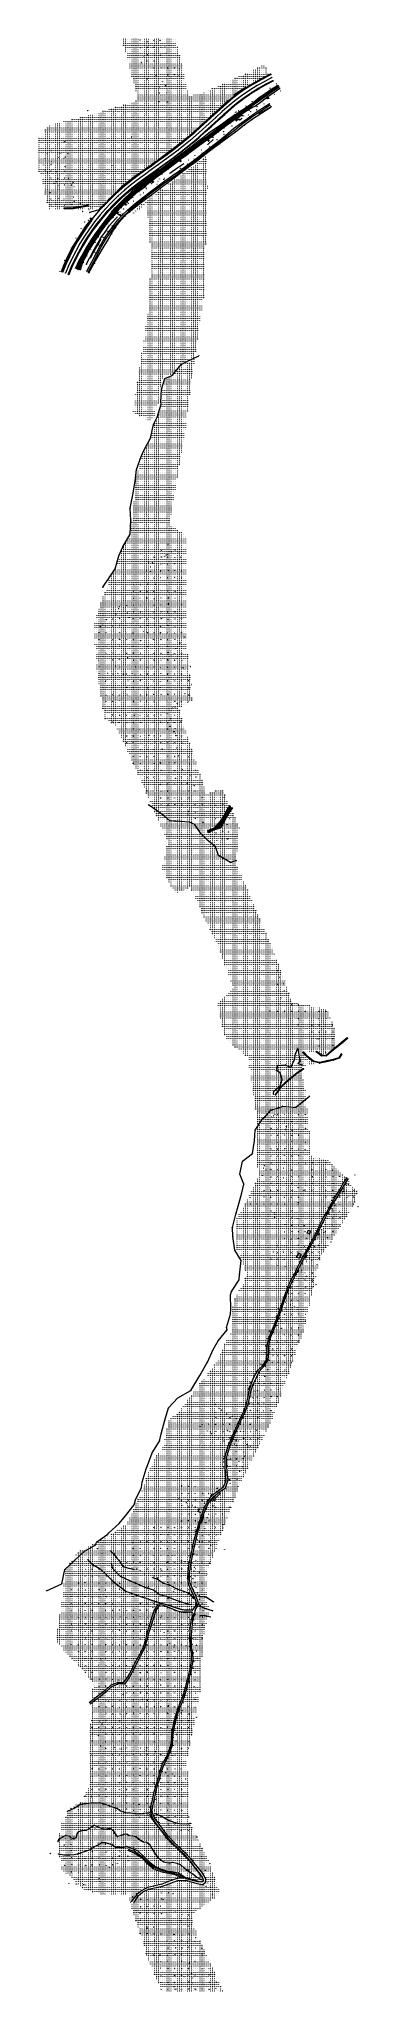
# Model space of a CAD drawing. Header units: metres. Extents: x 441556 to 446409, y 432338 to 461058.
# Drawn here: x 444755 to 445219, y 440358 to 443192 of the extents above; entities that cross this region are included whole.
import ezdxf

# ---------------------------------------------------------------- set-up
doc = ezdxf.new("R2010")
doc.units = ezdxf.units.M
doc.header["$MEASUREMENT"] = 0
doc.header["$PDMODE"] = 35
doc.header["$PDSIZE"] = 0.15
for name, color, linetype, lineweight in [('DTM-BRE-RevN_GRP_ CAROSABIL', 2, 'Continuous', 0), ('DTM-BRE-RevN_GRP_ACCES PROPRIETATE', 2, 'Continuous', 0), ('DTM-BRE-RevN_GRP_AX', 2, 'Continuous', 0), ('DTM-BRE-RevN_GRP_CALE FERATA', 2, 'Continuous', 0), ('DTM-BRE-RevN_GRP_CAMERA CAMIN', 2, 'Continuous', 0), ('DTM-BRE-RevN_GRP_CANAL SCURGERE JOS', 2, 'Continuous', 0), ('DTM-BRE-RevN_GRP_CANAL SCURGERE SUS', 2, 'Continuous', 0), ('DTM-BRE-RevN_GRP_CONDUCTA', 2, 'Continuous', 0), ('DTM-BRE-RevN_GRP_CONSTRUCTIE', 2, 'Continuous', 0), ('DTM-BRE-RevN_GRP_CURS APA', 2, 'Continuous', 0), ('DTM-BRE-RevN_GRP_DRUM ASFALT', 2, 'Continuous', 0), ('DTM-BRE-RevN_GRP_DRUM PAMANT', 2, 'Continuous', 0), ('DTM-BRE-RevN_GRP_DRUM PIATRA', 2, 'Continuous', 0), ('DTM-BRE-RevN_GRP_MLASTINA', 2, 'Continuous', 0), ('DTM-BRE-RevN_GRP_PARAPET BETON_JOS', 2, 'Continuous', 0), ('DTM-BRE-RevN_GRP_PARAPET BETON_SUS', 2, 'Continuous', 0), ('DTM-BRE-RevN_GRP_PARAPET METALIC', 2, 'Continuous', 0), ('DTM-BRE-RevN_GRP_POD', 2, 'Continuous', 0), ('DTM-BRE-RevN_GRP_SANT BETON JOS', 2, 'Continuous', 0), ('DTM-BRE-RevN_GRP_SANT BETON SUS', 2, 'Continuous', 0), ('DTM-BRE-RevN_GRP_SANT PAMANT JOS', 2, 'Continuous', 0), ('DTM-BRE-RevN_GRP_SANT PAMANT SUS', 2, 'Continuous', 0), ('DTM-BRE-RevN_GRP_TALUZ JOS', 2, 'Continuous', 0), ('DTM-BRE-RevN_GRP_TALUZ SUS', 2, 'Continuous', 0), ('DTM-BRE-RevN_GRP_TEAVA', 2, 'Continuous', 0), ('DTM-BRE-RevN_GRP_ZID SPRIJIN JOS', 2, 'Continuous', 0), ('DTM-BRE-RevN_GRP_ZID SPRIJIN SUS', 2, 'Continuous', 0), ('DTM-BRE-RevN_YP_RevK', 1, 'Continuous', 0), ('DTM-BRE-RevN_YP_RevK_0YP', 1, 'Continuous', 0), ('DTM-BRE-RevN_YP_RevL', 1, 'Continuous', 0), ('DTM-BRE-RevN_YP_RevN', 1, 'Continuous', 30), ('DTM-NOK-RevN_bathymetry', 6, 'Continuous', 0), ('DTM-NOK-RevN_LIDAR_co_lidar', 91, 'Continuous', 0), ('DTM-NOK-RevN_RTK', 32, 'Continuous', 0)]:
    doc.layers.add(name, color=color, linetype=linetype, lineweight=lineweight)

msp = doc.modelspace()

# ---------------------------------------------------------------- linework, layer by layer
at = {"layer": 'DTM-BRE-RevN_GRP_ CAROSABIL'}
for p, q in [((445058.719, 443121.744, 347.914), (445047.412, 443114.193, 348.09)), ((445070.423, 443128.557, 347.507), (445058.719, 443121.744, 347.914)), ((445064.133, 443114.564, 347.586), (445074.633, 443121.038, 347.286)), ((445081.866, 443134.748, 346.999), (445070.423, 443128.557, 347.507)), ((445074.633, 443121.038, 347.286), (445085.65, 443127.089, 346.82)), ((445092.802, 443140.568, 346.442), (445081.866, 443134.748, 346.999)), ((445085.65, 443127.089, 346.82), (445095.21, 443132.05, 346.422)), ((445018.546, 443090.114, 347.71), (445009.858, 443082.254, 347.457)), ((445028.401, 443098.752, 347.962), (445018.546, 443090.114, 347.71)), ((445024.696, 443083.575, 347.567), (445034.701, 443092.463, 347.765)), ((445037.226, 443106.554, 348.093), (445028.401, 443098.752, 347.962)), ((445034.701, 443092.463, 347.765), (445042.629, 443098.965, 347.849)), ((445047.412, 443114.193, 348.09), (445037.226, 443106.554, 348.093)), ((445042.629, 443098.965, 347.849), (445052.198, 443106.44, 347.79)), ((445052.198, 443106.44, 347.79), (445064.133, 443114.564, 347.586)), ((444990.217, 443064.275, 346.909), (444980.782, 443055.604, 346.647)), ((444999.686, 443072.942, 346.995), (444990.217, 443064.275, 346.909)), ((444996.559, 443058.008, 347.074), (445005.855, 443066.386, 347.258)), ((445009.858, 443082.254, 347.457), (444999.686, 443072.942, 346.995)), ((445005.855, 443066.386, 347.258), (445015.609, 443075.267, 347.42)), ((445015.609, 443075.267, 347.42), (445024.696, 443083.575, 347.567)), ((444953.646, 443033.136, 345.969), (444945.988, 443027.482, 345.791)), ((444963.412, 443040.831, 346.189), (444953.646, 443033.136, 345.969)), ((444959.831, 443026.999, 346.225), (444968.876, 443034.161, 346.461)), ((444972.265, 443048.211, 346.452), (444963.412, 443040.831, 346.189)), ((444968.876, 443034.161, 346.461), (444978.679, 443042.182, 346.69)), ((444980.782, 443055.604, 346.647), (444972.265, 443048.211, 346.452)), ((444978.679, 443042.182, 346.69), (444987.052, 443049.267, 346.868)), ((444987.052, 443049.267, 346.868), (444996.559, 443058.008, 347.074)), ((444916.726, 443006.385, 345.161), (444906.438, 442999.194, 345.058)), ((444927.567, 443014.148, 345.42), (444916.726, 443006.385, 345.161)), ((444921.254, 442998.94, 345.149), (444932.06, 443006.708, 345.445)), ((444936.863, 443020.797, 345.563), (444927.567, 443014.148, 345.42)), ((444932.06, 443006.708, 345.445), (444942.232, 443013.976, 345.74)), ((444945.988, 443027.482, 345.791), (444936.863, 443020.797, 345.563)), ((444942.232, 443013.976, 345.74), (444951.012, 443020.296, 345.987)), ((444951.012, 443020.296, 345.987), (444959.831, 443026.999, 346.225)), ((444876.286, 442975.652, 344.641), (444866.618, 442966.864, 344.488)), ((444884.612, 442982.425, 344.727), (444876.286, 442975.652, 344.641)), ((444882.021, 442969.004, 344.311), (444890.474, 442975.935, 344.487)), ((444895.722, 442991.151, 344.887), (444884.612, 442982.425, 344.727)), ((444890.474, 442975.935, 344.487), (444900.613, 442983.839, 344.703)), ((444906.438, 442999.194, 345.058), (444895.722, 442991.151, 344.887)), ((444900.613, 442983.839, 344.703), (444911.586, 442992.004, 344.937)), ((444911.586, 442992.004, 344.937), (444921.254, 442998.94, 345.149)), ((444856.418, 442956.96, 344.377), (444848.495, 442948.901, 344.204)), ((444855.552, 442943.188, 343.907), (444862.86, 442951.051, 344.021)), ((444866.618, 442966.864, 344.488), (444856.418, 442956.96, 344.377)), ((444862.86, 442951.051, 344.021), (444872.463, 442960.453, 344.177)), ((444872.463, 442960.453, 344.177), (444882.021, 442969.004, 344.311)), ((444817.162, 442907.269, 343.795), (444824.849, 442918.927, 343.886)), ((444824.849, 442918.927, 343.886), (444832.303, 442929.155, 343.956)), ((444832.815, 442930.434, 343.801), (444830.211, 442932.061, 344.66)), ((444832.187, 442913.877, 343.574), (444839.504, 442923.733, 343.65)), ((444832.303, 442929.155, 343.956), (444832.815, 442930.434, 343.801)), ((444839.504, 442923.733, 343.65), (444847.465, 442933.62, 343.74)), ((444847.465, 442933.62, 343.74), (444855.552, 442943.188, 343.907)), ((444805.125, 442886.833, 343.644), (444810.882, 442897.26, 343.698)), ((444810.882, 442897.26, 343.698), (444817.162, 442907.269, 343.795)), ((444812.818, 442882.463, 343.319), (444818.742, 442893.073, 343.398)), ((444818.742, 442893.073, 343.398), (444824.751, 442902.846, 343.488)), ((444824.751, 442902.846, 343.488), (444832.187, 442913.877, 343.574)), ((444789.958, 442853.93, 343.458), (444794.377, 442864.511, 343.523)), ((444794.377, 442864.511, 343.523), (444800.201, 442876.897, 343.553)), ((444800.201, 442876.897, 343.553), (444805.125, 442886.833, 343.644)), ((444802.237, 442861.128, 343.202), (444807.387, 442872.188, 343.235)), ((444807.387, 442872.188, 343.235), (444812.818, 442882.463, 343.319)), ((444797.76, 442850.335, 343.109), (444802.237, 442861.128, 343.202))]:
    msp.add_line(p, q, dxfattribs=at)
at = {"layer": 'DTM-BRE-RevN_GRP_ACCES PROPRIETATE'}
for p, q in [((445183.628, 441509.164, 369.657), (445185.934, 441512.426, 369.835)), ((445195.741, 441517.645, 370.416), (445198.704, 441519.507, 370.291)), ((445161.105, 441455.203, 370.46), (445163.125, 441457.493, 370.33)), ((445142.607, 441422.051, 371.432), (445144.981, 441425.759, 371.167)), ((445131.561, 441401.402, 372.849), (445133.166, 441404.362, 372.553)), ((445060.547, 441231.855, 381.23), (445061.743, 441235.84, 380.919)), ((444986.758, 441053.762, 391.646), (444988.065, 441057.469, 391.744)), ((444989.77, 441052.547, 392.27), (444986.758, 441053.762, 391.646)), ((444990.015, 440915.021, 403.958), (444989.976, 440918.376, 403.822))]:
    msp.add_line(p, q, dxfattribs=at)
at = {"layer": 'DTM-BRE-RevN_GRP_AX'}
for p, q in [((445062.087, 443118.196, 347.715), (445049.827, 443109.978, 347.919)), ((445072.433, 443124.656, 347.391), (445062.087, 443118.196, 347.715)), ((445083.51, 443130.792, 346.913), (445072.433, 443124.656, 347.391)), ((445093.708, 443136.179, 346.487), (445083.51, 443130.792, 346.913)), ((445031.757, 443095.694, 347.857), (445021.836, 443087.088, 347.669)), ((445039.944, 443102.532, 347.954), (445031.757, 443095.694, 347.857)), ((445049.827, 443109.978, 347.919), (445039.944, 443102.532, 347.954)), ((444992.897, 443060.822, 346.944), (444983.918, 443052.73, 346.738)), ((445002.76, 443069.797, 347.208), (444992.897, 443060.822, 346.944)), ((445012.252, 443078.413, 347.421), (445002.76, 443069.797, 347.208)), ((445021.836, 443087.088, 347.669), (445012.252, 443078.413, 347.421)), ((444966.115, 443037.704, 346.289), (444957.433, 443030.616, 346.086)), ((444975.493, 443045.528, 346.542), (444966.115, 443037.704, 346.289)), ((444983.918, 443052.73, 346.738), (444975.493, 443045.528, 346.542)), ((444929.258, 443009.95, 345.397), (444918.753, 443002.537, 345.179)), ((444939.865, 443017.558, 345.619), (444929.258, 443009.95, 345.397)), ((444948.621, 443024.111, 345.885), (444939.865, 443017.558, 345.619)), ((444957.433, 443030.616, 346.086), (444948.621, 443024.111, 345.885)), ((444887.937, 442979.363, 344.607), (444879.703, 442972.657, 344.463)), ((444896.473, 442986.177, 344.73), (444887.937, 442979.363, 344.607)), ((444908.556, 442995.257, 344.987), (444896.473, 442986.177, 344.73)), ((444918.753, 443002.537, 345.179), (444908.556, 442995.257, 344.987)), ((444859.16, 442953.356, 344.142), (444851.802, 442945.594, 344.02)), ((444870.018, 442963.871, 344.294), (444859.16, 442953.356, 344.142)), ((444879.703, 442972.657, 344.463), (444870.018, 442963.871, 344.294)), ((444835.936, 442926.619, 343.806), (444828.554, 442916.477, 343.724)), ((444844.156, 442936.986, 343.909), (444835.936, 442926.619, 343.806)), ((444851.802, 442945.594, 344.02), (444844.156, 442936.986, 343.909)), ((444814.881, 442895.351, 343.542), (444808.67, 442884.16, 343.464)), ((444820.673, 442904.653, 343.626), (444814.881, 442895.351, 343.542)), ((444828.554, 442916.477, 343.724), (444820.673, 442904.653, 343.626)), ((444798.303, 442862.69, 343.369), (444794.034, 442852.399, 343.278)), ((444803.625, 442874.073, 343.417), (444798.303, 442862.69, 343.369)), ((444808.67, 442884.16, 343.464), (444803.625, 442874.073, 343.417))]:
    msp.add_line(p, q, dxfattribs=at)
at = {"layer": 'DTM-BRE-RevN_GRP_CALE FERATA'}
for p, q in [((445085.095, 443112.07, 339.63), (445093.218, 443117.635, 339.669)), ((445093.218, 443117.635, 339.669), (445103.262, 443124.372, 339.672)), ((445094.047, 443116.414, 339.618), (445104.058, 443123.093, 339.607)), ((445048.708, 443085.649, 339.517), (445058.069, 443092.523, 339.53)), ((445049.622, 443084.454, 339.515), (445058.964, 443091.318, 339.538)), ((445058.069, 443092.523, 339.53), (445067.126, 443099.157, 339.557)), ((445058.964, 443091.318, 339.538), (445067.945, 443097.925, 339.531)), ((445067.126, 443099.157, 339.557), (445076.738, 443106.084, 339.592)), ((445067.945, 443097.925, 339.531), (445077.586, 443104.899, 339.56)), ((445076.738, 443106.084, 339.592), (445085.095, 443112.07, 339.63)), ((445077.586, 443104.899, 339.56), (445085.966, 443110.851, 339.57)), ((445085.966, 443110.851, 339.57), (445094.047, 443116.414, 339.618)), ((445013.821, 443059.94, 339.52), (445021.851, 443065.869, 339.501)), ((445014.68, 443058.771, 339.514), (445022.769, 443064.692, 339.502)), ((445021.851, 443065.869, 339.501), (445031.445, 443072.922, 339.481)), ((445022.769, 443064.692, 339.502), (445032.354, 443071.709, 339.514)), ((445031.445, 443072.922, 339.481), (445040.956, 443079.966, 339.501)), ((445032.354, 443071.709, 339.514), (445041.868, 443078.725, 339.51)), ((445040.956, 443079.966, 339.501), (445048.708, 443085.649, 339.517)), ((445041.868, 443078.725, 339.51), (445049.622, 443084.454, 339.515)), ((444975.358, 443031.615, 339.569), (444985.561, 443039.148, 339.533)), ((444976.223, 443030.39, 339.555), (444986.436, 443037.946, 339.524)), ((444985.561, 443039.148, 339.533), (444995.759, 443046.652, 339.529)), ((444986.436, 443037.946, 339.524), (444996.632, 443045.431, 339.545)), ((444995.759, 443046.652, 339.529), (445004.676, 443053.241, 339.505)), ((444996.632, 443045.431, 339.545), (445005.6, 443052.07, 339.518)), ((445004.676, 443053.241, 339.505), (445013.821, 443059.94, 339.52)), ((445005.6, 443052.07, 339.518), (445014.68, 443058.771, 339.514)), ((444931.723, 442999.493, 339.581), (444940.811, 443006.203, 339.594)), ((444932.503, 442998.209, 339.567), (444941.679, 443004.962, 339.581)), ((444940.811, 443006.203, 339.594), (444950.843, 443013.571, 339.565)), ((444941.679, 443004.962, 339.581), (444951.741, 443012.367, 339.586)), ((444950.843, 443013.571, 339.565), (444958.774, 443019.409, 339.577)), ((444951.741, 443012.367, 339.586), (444959.738, 443018.298, 339.582)), ((444958.774, 443019.409, 339.577), (444966.976, 443025.472, 339.575)), ((444959.738, 443018.298, 339.582), (444967.884, 443024.24, 339.569)), ((444966.976, 443025.472, 339.575), (444975.358, 443031.615, 339.569)), ((444967.884, 443024.24, 339.569), (444976.223, 443030.39, 339.555)), ((444897.946, 442973.355, 339.614), (444906.641, 442980.475, 339.587)), ((444898.617, 442971.958, 339.527), (444907.618, 442979.296, 339.546)), ((444906.641, 442980.475, 339.587), (444914.787, 442986.824, 339.592)), ((444907.618, 442979.296, 339.546), (444915.66, 442985.604, 339.561)), ((444914.787, 442986.824, 339.592), (444923.738, 442993.611, 339.605)), ((444915.66, 442985.604, 339.561), (444924.645, 442992.354, 339.579)), ((444923.738, 442993.611, 339.605), (444931.723, 442999.493, 339.581)), ((444924.645, 442992.354, 339.579), (444932.503, 442998.209, 339.567)), ((444864.852, 442941.604, 339.661), (444872.337, 442949.587, 339.644)), ((444866.051, 442940.65, 339.566), (444873.411, 442948.5, 339.529)), ((444872.337, 442949.587, 339.644), (444880.994, 442958.178, 339.63)), ((444873.411, 442948.5, 339.529), (444882.028, 442957.081, 339.543)), ((444880.994, 442958.178, 339.63), (444888.524, 442965.151, 339.625)), ((444882.028, 442957.081, 339.543), (444889.579, 442964.043, 339.542)), ((444888.524, 442965.151, 339.625), (444897.946, 442973.355, 339.614)), ((444889.579, 442964.043, 339.542), (444898.617, 442971.958, 339.527)), ((444845.381, 442917.667, 339.585), (444851.755, 442926.078, 339.604)), ((444846.526, 442916.665, 339.477), (444852.988, 442925.183, 339.485)), ((444851.755, 442926.078, 339.604), (444859.494, 442935.496, 339.634)), ((444852.988, 442925.183, 339.485), (444860.604, 442934.485, 339.541)), ((444859.494, 442935.496, 339.634), (444864.852, 442941.604, 339.661)), ((444860.604, 442934.485, 339.541), (444866.051, 442940.65, 339.566)), ((444826.538, 442888.527, 339.647), (444832.546, 442898.693, 339.641)), ((444827.964, 442888.015, 339.557), (444833.794, 442897.806, 339.544)), ((444832.546, 442898.693, 339.641), (444838.564, 442907.994, 339.624)), ((444833.794, 442897.806, 339.544), (444839.759, 442907.044, 339.508)), ((444838.564, 442907.994, 339.624), (444845.381, 442917.667, 339.585)), ((444839.759, 442907.044, 339.508), (444846.526, 442916.665, 339.477)), ((444811.5, 442858.025, 339.659), (444816.352, 442868.924, 339.671)), ((444812.915, 442857.495, 339.596), (444817.713, 442868.188, 339.583)), ((444816.352, 442868.924, 339.671), (444821.348, 442879.01, 339.644)), ((444817.713, 442868.188, 339.583), (444822.669, 442878.252, 339.584)), ((444821.348, 442879.01, 339.644), (444826.538, 442888.527, 339.647)), ((444822.669, 442878.252, 339.584), (444827.964, 442888.015, 339.557))]:
    msp.add_line(p, q, dxfattribs=at)
at = {"layer": 'DTM-BRE-RevN_GRP_CAMERA CAMIN'}
for p, q in [((445086.658, 443106.831, 338.734), (445088.184, 443107.879, 338.744)), ((445087.541, 443105.459, 338.854), (445086.658, 443106.831, 338.734)), ((445086.738, 443106.832, 339.395), (445088.159, 443107.794, 339.405)), ((445087.576, 443105.549, 339.251), (445086.738, 443106.832, 339.395)), ((445089.123, 443106.486, 338.839), (445087.541, 443105.459, 338.854)), ((445089.048, 443106.534, 339.274), (445087.576, 443105.549, 339.251)), ((445088.159, 443107.794, 339.405), (445089.048, 443106.534, 339.274)), ((445088.184, 443107.879, 338.744), (445089.123, 443106.486, 338.839)), ((445041.3, 443074.719, 338.561), (445042.738, 443076.091, 338.385)), ((445042.3, 443073.463, 337.741), (445041.3, 443074.719, 338.561)), ((445041.375, 443074.716, 339.12), (445042.849, 443075.908, 339.131)), ((445042.304, 443073.523, 338.946), (445041.375, 443074.716, 339.12)), ((445043.906, 443074.734, 337.533), (445042.3, 443073.463, 337.741)), ((445043.834, 443074.729, 338.951), (445042.304, 443073.523, 338.946)), ((445042.738, 443076.091, 338.385), (445043.906, 443074.734, 337.533)), ((445042.849, 443075.908, 339.131), (445043.834, 443074.729, 338.951)), ((445000.772, 443045.005, 339.013), (445001.963, 443045.967, 339.003)), ((445001.661, 443043.91, 339.089), (445000.772, 443045.005, 339.013)), ((445000.828, 443044.994, 339.542), (445001.983, 443045.895, 339.526)), ((445001.653, 443043.959, 339.383), (445000.828, 443044.994, 339.542)), ((445002.848, 443044.843, 339.395), (445001.653, 443043.959, 339.383)), ((445002.884, 443044.827, 339.078), (445001.661, 443043.91, 339.089)), ((445001.963, 443045.967, 339.003), (445002.884, 443044.827, 339.078)), ((445001.983, 443045.895, 339.526), (445002.848, 443044.843, 339.395)), ((444960.063, 443015.002, 339.295), (444961.174, 443015.962, 339.262)), ((444960.991, 443013.933, 339.314), (444960.063, 443015.002, 339.295)), ((444960.15, 443015.001, 339.852), (444961.213, 443015.889, 339.856)), ((444960.962, 443014.016, 339.693), (444960.15, 443015.001, 339.852)), ((444962.017, 443014.893, 339.685), (444960.962, 443014.016, 339.693)), ((444962.097, 443014.887, 339.25), (444960.991, 443013.933, 339.314)), ((444961.174, 443015.962, 339.262), (444962.097, 443014.887, 339.25)), ((444961.213, 443015.889, 339.856), (444962.017, 443014.893, 339.685)), ((444920.757, 442986.146, 339.252), (444919.593, 442985.202, 339.246)), ((444919.593, 442985.202, 339.246), (444920.478, 442984.103, 339.216)), ((444919.69, 442985.198, 339.785), (444920.746, 442986.056, 339.809)), ((444920.495, 442984.148, 339.652), (444919.69, 442985.198, 339.785)), ((444920.478, 442984.103, 339.216), (444921.628, 442985.057, 339.301)), ((444921.57, 442985.057, 339.665), (444920.495, 442984.148, 339.652)), ((444920.746, 442986.056, 339.809), (444921.57, 442985.057, 339.665)), ((444921.628, 442985.057, 339.301), (444920.757, 442986.146, 339.252)), ((444881.613, 442953.125, 339.031), (444880.533, 442951.961, 339.059)), ((444880.533, 442951.961, 339.059), (444881.471, 442951.077, 338.884)), ((444881.471, 442951.077, 338.884), (444882.584, 442952.207, 338.874)), ((444882.584, 442952.207, 338.874), (444881.613, 442953.125, 339.031))]:
    msp.add_line(p, q, dxfattribs=at)
at = {"layer": 'DTM-BRE-RevN_GRP_CANAL SCURGERE JOS'}
for p, q in [((445029.854, 443101.599, 346.429), (445030.336, 443100.968, 346.431)), ((445030.833, 443101.432, 346.414), (445030.336, 443100.968, 346.431)), ((444792.043, 442946.783, 347.792), (444805.757, 442947.555, 346.629)), ((444805.617, 442946.575, 346.667), (444826.872, 442950.382, 345.205)), ((444805.757, 442947.555, 346.629), (444826.74, 442951.395, 345.199)), ((444791.939, 442945.807, 347.783), (444805.617, 442946.575, 346.667))]:
    msp.add_line(p, q, dxfattribs=at)
at = {"layer": 'DTM-BRE-RevN_GRP_CANAL SCURGERE SUS'}
for p, q in [((445030.351, 443101.997, 347.8), (445029.799, 443101.569, 347.718)), ((445029.799, 443101.569, 347.718), (445030.307, 443100.909, 347.613)), ((445030.307, 443100.909, 347.613), (445030.89, 443101.406, 347.573)), ((445030.89, 443101.406, 347.573), (445030.351, 443101.997, 347.8)), ((445036.057, 443093.007, 347.548), (445037.183, 443093.939, 347.538)), ((444791.785, 442947.054, 348.7), (444805.662, 442947.721, 347.564)), ((444805.623, 442946.325, 347.503), (444826.99, 442950.194, 346.093)), ((444805.662, 442947.721, 347.564), (444826.686, 442951.601, 346.12)), ((444791.898, 442945.615, 348.738), (444805.623, 442946.325, 347.503))]:
    msp.add_line(p, q, dxfattribs=at)
at = {"layer": 'DTM-BRE-RevN_GRP_CONDUCTA'}
for p, q in [((445044.422, 443076.282, 337.686), (445044.279, 443075.81, 337.688)), ((445044.279, 443075.81, 337.688), (445047.485, 443074.824, 336.36)), ((445047.485, 443074.824, 336.36), (445049.939, 443076.931, 336.321)), ((445051.786, 443080.919, 337.871), (445051.565, 443081.092, 337.881)), ((444867.632, 442940.288, 337.304), (444868.967, 442939.161, 337.339)), ((444867.929, 442940.557, 337.255), (444869.055, 442939.597, 337.402)), ((444868.189, 442940.868, 337.213), (444870.179, 442940.39, 337.445)), ((444868.967, 442939.161, 337.339), (444874.434, 442935.824, 336.623)), ((444870.179, 442940.39, 337.445), (444870.208, 442940.621, 337.531))]:
    msp.add_line(p, q, dxfattribs=at)
at = {"layer": 'DTM-BRE-RevN_GRP_CONSTRUCTIE'}
for p, q in [((445145.037, 441458.404, 367.738), (445147.277, 441462.224, 367.903)), ((445148.515, 441456.95, 368.603), (445145.037, 441458.404, 367.738)), ((445147.277, 441462.224, 367.903), (445150.365, 441460.757, 368.56)), ((445150.365, 441460.757, 368.56), (445148.515, 441456.95, 368.603)), ((445129.914, 441423.381, 369.29), (445132.955, 441428.937, 368.865)), ((445133.567, 441421.545, 370.171), (445129.914, 441423.381, 369.29)), ((445132.955, 441428.937, 368.865), (445136.387, 441427.178, 369.766)), ((445136.387, 441427.178, 369.766), (445133.567, 441421.545, 370.171))]:
    msp.add_line(p, q, dxfattribs=at)
at = {"layer": 'DTM-BRE-RevN_GRP_CURS APA'}
for p, q in [((444962.021, 442719.513, 333.782), (444969.523, 442723.276, 333.182)), ((444969.523, 442723.276, 333.182), (444987.65, 442732.376, 334.752)), ((444933.511, 442683.865, 336.982), (444938.23, 442699.16, 335.482)), ((444938.23, 442699.16, 335.482), (444948.846, 442703.657, 334.882)), ((444948.846, 442703.657, 334.882), (444962.021, 442719.513, 333.782)), ((444932.527, 442665.081, 334.882), (444933.511, 442683.865, 336.982)), ((444932.918, 442662.085, 335.282), (444932.527, 442665.081, 334.882)), ((444921.743, 442632.295, 334.382), (444927.276, 442642.897, 334.882)), ((444927.276, 442642.897, 334.882), (444932.918, 442662.085, 335.282)), ((444907.875, 442594.706, 334.882), (444917.44, 442612.698, 334.982)), ((444917.44, 442612.698, 334.982), (444921.743, 442632.295, 334.382)), ((444897.019, 442567.286, 334.082), (444903.99, 442586.077, 334.682)), ((444903.99, 442586.077, 334.682), (444907.875, 442594.706, 334.882)), ((444895.206, 442550.034, 334.582), (444897.019, 442567.286, 334.082)), ((444887.672, 442510.748, 333.882), (444891.635, 442530.351, 334.282)), ((444891.635, 442530.351, 334.282), (444895.206, 442550.034, 334.582)), ((444887.647, 442473.274, 335.382), (444888.963, 442493.412, 333.382)), ((444888.963, 442493.412, 333.382), (444887.672, 442510.748, 333.882)), ((444877.019, 442455.018, 334.182), (444887.647, 442473.274, 335.382)), ((444865.822, 442422.7, 339.782), (444871.462, 442441.926, 333.982)), ((444871.462, 442441.926, 333.982), (444877.019, 442455.018, 334.182)), ((444848.274, 442395.972, 334.327), (444859.215, 442412.743, 337.349)), ((444859.215, 442412.743, 337.349), (444865.822, 442422.7, 339.782)), ((444920.81, 442075.686, 333.878), (444914.419, 442080.174, 334.06)), ((444937.178, 442064.193, 334.06), (444920.81, 442075.686, 333.878)), ((445026.002, 442063.887, 335.012), (445030.815, 442071.756, 335.092)), ((445026.776, 442062.247, 334.961), (445031.469, 442070.9, 335.12)), ((445030.815, 442071.756, 335.092), (445034.034, 442077.159, 335.297)), ((445031.469, 442070.9, 335.12), (445035.282, 442075.889, 335.066)), ((444945.496, 442056.923, 334.06), (444937.178, 442064.193, 334.06)), ((444951.625, 442056.458, 334.288), (444945.496, 442056.923, 334.06)), ((444954.493, 442056.157, 334.288), (444951.625, 442056.458, 334.288)), ((444974.276, 442054.855, 333.924), (444954.493, 442056.157, 334.288)), ((444981.722, 442051.408, 333.924), (444974.276, 442054.855, 333.924)), ((444990.618, 442038.36, 333.833), (444981.722, 442051.408, 333.924)), ((445000.696, 442042.139, 334.266), (445009.721, 442045.574, 334.511)), ((445000.957, 442040.521, 334.147), (445009.606, 442044.654, 334.516)), ((445009.606, 442044.654, 334.516), (445017.208, 442047.63, 334.657)), ((445009.721, 442045.574, 334.511), (445016.049, 442048.325, 334.649)), ((445016.049, 442048.325, 334.649), (445022.065, 442056.261, 334.851)), ((445017.208, 442047.63, 334.657), (445023.157, 442055.35, 334.914)), ((445022.065, 442056.261, 334.851), (445026.002, 442063.887, 335.012)), ((445023.157, 442055.35, 334.914), (445026.776, 442062.247, 334.961)), ((445000.873, 442028.268, 334.151), (444990.618, 442038.36, 333.833)), ((445011.886, 442019.084, 334.151), (445000.873, 442028.268, 334.151)), ((445016.457, 442006.327, 334.151), (445011.886, 442019.084, 334.151)), ((445033.977, 441996.151, 334.56), (445016.457, 442006.327, 334.151)), ((445042.387, 441999.113, 334.681), (445033.977, 441996.151, 334.56)), ((445189.314, 441728.534, 334.494), (445182.827, 441723.642, 334.403)), ((445196.45, 441734.234, 334.492), (445189.314, 441728.534, 334.494)), ((445203.9, 441740.923, 334.434), (445196.45, 441734.234, 334.492)), ((445146.554, 441714.078, 334.498), (445139.861, 441721.27, 334.386)), ((445154.59, 441708.017, 334.45), (445146.554, 441714.078, 334.498)), ((445163.434, 441705.67, 334.389), (445154.59, 441708.017, 334.45)), ((445165.843, 441715.637, 334.481), (445158.332, 441721.27, 334.351)), ((445173.84, 441708.529, 334.291), (445163.434, 441705.67, 334.389)), ((445173.023, 441715.264, 334.407), (445165.843, 441715.637, 334.481)), ((445182.827, 441723.642, 334.403), (445173.023, 441715.264, 334.407)), ((445183.066, 441710.254, 334.466), (445173.84, 441708.529, 334.291)), ((445191.256, 441712.737, 334.424), (445183.066, 441710.254, 334.466)), ((445194.618, 441718.558, 334.476), (445191.256, 441712.737, 334.424)), ((445107.099, 441669.476, 334.479), (445114.068, 441676.17, 334.497)), ((445114.068, 441676.17, 334.497), (445121.206, 441682.548, 334.415)), ((445121.206, 441682.548, 334.415), (445130.78, 441690.572, 334.492)), ((445130.78, 441690.572, 334.492), (445139.733, 441696.474, 334.517)), ((445099.335, 441658.799, 334.489), (445102.756, 441662.794, 334.464)), ((445102.756, 441662.794, 334.464), (445107.099, 441669.476, 334.479)), ((445129.474, 441641.637, 335.867), (445138.005, 441648.138, 335.01)), ((445138.005, 441648.138, 335.01), (445148.679, 441657.131, 334.438)), ((445069.498, 441607.814, 333.581), (445080.788, 441624.366, 334.152)), ((445080.788, 441624.366, 334.152), (445082.536, 441625.637, 334.01)), ((445082.536, 441625.637, 334.01), (445092.37, 441636.645, 333.724)), ((445092.37, 441636.645, 333.724), (445107.974, 441641.351, 334.438)), ((445107.974, 441641.351, 334.438), (445109.18, 441642.422, 334.01)), ((445109.18, 441642.422, 334.01), (445129.041, 441640.746, 334.867)), ((445129.041, 441640.746, 334.867), (445129.474, 441641.637, 335.867)), ((445065.648, 441573.979, 334.724), (445068.527, 441592.098, 334.01)), ((445068.527, 441592.098, 334.01), (445069.498, 441607.814, 333.581)), ((445047.326, 441543.674, 333.581), (445051.387, 441562.809, 333.724)), ((445051.387, 441562.809, 333.724), (445065.648, 441573.979, 334.724)), ((445053.182, 441529.443, 334.295), (445047.326, 441543.674, 333.581)), ((445044.73, 441497.226, 333.438), (445050.05, 441516.64, 333.295)), ((445050.05, 441516.64, 333.295), (445053.182, 441529.443, 334.295)), ((445036.468, 441466.046, 333.438), (445041.424, 441485.422, 333.438)), ((445041.424, 441485.422, 333.438), (445044.73, 441497.226, 333.438)), ((445037.375, 441453.071, 333.438), (445036.468, 441466.046, 333.438)), ((445040.216, 441433.273, 333.438), (445037.375, 441453.071, 333.438)), ((445049.161, 441418.205, 333.01), (445040.216, 441433.273, 333.438)), ((445046.769, 441397.657, 333.867), (445049.161, 441418.205, 333.01)), ((445035.359, 441373.242, 333.295), (445046.189, 441390.373, 333.295)), ((445046.189, 441390.373, 333.295), (445046.769, 441397.657, 333.867)), ((445033.646, 441368.483, 335.295), (445035.359, 441373.242, 333.295)), ((445034.1, 441348.114, 333.581), (445033.646, 441368.483, 335.295)), ((445027.779, 441321.036, 333.581), (445033.704, 441340.501, 333.581)), ((445033.704, 441340.501, 333.581), (445034.1, 441348.114, 333.581)), ((445015.638, 441301.864, 335.724), (445029.129, 441317.748, 335.01)), ((445029.129, 441317.748, 335.01), (445027.779, 441321.036, 333.581)), ((445000.143, 441270.952, 333.867), (445008.544, 441289.104, 334.438)), ((445008.544, 441289.104, 334.438), (445015.638, 441301.864, 335.724)), ((444978.891, 441234.251, 335.152), (444989.28, 441251.494, 336.581)), ((444989.28, 441251.494, 336.581), (444999.103, 441269.172, 334.01)), ((444999.103, 441269.172, 334.01), (445000.143, 441270.952, 333.867)), ((444943.479, 441204.174, 333.581), (444957.037, 441218.977, 333.581)), ((444957.037, 441218.977, 333.581), (444976.256, 441229.422, 335.01)), ((444976.256, 441229.422, 335.01), (444978.891, 441234.251, 335.152)), ((444938.084, 441186.284, 333.438), (444943.479, 441204.174, 333.581)), ((444930.655, 441156.197, 334.152), (444933.166, 441166.728, 333.581)), ((444933.166, 441166.728, 333.581), (444938.084, 441186.284, 333.438)), ((444912.832, 441120.599, 333.438), (444919.698, 441139.27, 333.295)), ((444919.698, 441139.27, 333.295), (444930.655, 441156.197, 334.152)), ((444905.431, 441096.376, 334.295), (444911.067, 441115.81, 333.295)), ((444911.067, 441115.81, 333.295), (444912.832, 441120.599, 333.438)), ((444895.441, 441070.736, 342.438), (444904.318, 441088.658, 342.438)), ((444904.318, 441088.658, 342.438), (444905.431, 441096.376, 334.295)), ((444871.792, 441036.554, 348.724), (444881.153, 441047.755, 341.867)), ((444881.153, 441047.755, 341.867), (444893.559, 441063.443, 341.724)), ((444893.559, 441063.443, 341.724), (444895.441, 441070.736, 342.438)), ((444839.189, 441009.586, 338.581), (444855.607, 441021.028, 344.438)), ((444855.607, 441021.028, 344.438), (444857.039, 441023.051, 345.581)), ((444857.039, 441023.051, 345.581), (444871.792, 441036.554, 348.724)), ((444806.479, 440982.234, 349.724), (444821.221, 440996.457, 348.724)), ((444821.221, 440996.457, 348.724), (444837.005, 441004.729, 340.867)), ((444837.005, 441004.729, 340.867), (444839.189, 441009.586, 338.581)), ((444788.5, 440948.945, 358.325), (444792.688, 440969.661, 350.724)), ((444792.688, 440969.661, 350.724), (444806.479, 440982.234, 349.724)), ((444766.118, 440938.859, 360.442), (444788.5, 440948.945, 358.325))]:
    msp.add_line(p, q, dxfattribs=at)
at = {"layer": 'DTM-BRE-RevN_GRP_DRUM ASFALT'}
for p, q in [((444848.495, 442948.901, 344.204), (444844.276, 442944.851, 344.09)), ((444844.276, 442944.851, 344.09), (444828.881, 442940.154, 345.077))]:
    msp.add_line(p, q, dxfattribs=at)
at = {"layer": 'DTM-BRE-RevN_GRP_DRUM PAMANT'}
for p, q in [((444922.72, 440910.725, 391.182), (444919.591, 440900.219, 390.027)), ((444927.843, 440918.71, 392.657), (444922.72, 440910.725, 391.182)), ((444933.994, 440920.416, 393.725), (444927.843, 440918.71, 392.657)), ((444946.52, 440916.663, 396.522), (444933.994, 440920.416, 393.725)), ((444955.2, 440913.395, 399.098), (444946.52, 440916.663, 396.522)), ((444962.996, 440911.271, 401.28), (444955.2, 440913.395, 399.098)), ((444967.305, 440910.334, 402.182), (444962.996, 440911.271, 401.28)), ((444978.17, 440910.322, 403.364), (444967.305, 440910.334, 402.182)), ((444985.029, 440919.306, 403.282), (444978.17, 440910.322, 403.364)), ((444981.053, 440929.952, 402.548), (444985.029, 440919.306, 403.282)), ((444915.522, 440887.313, 388.641), (444912.304, 440877.329, 387.371)), ((444919.591, 440900.219, 390.027), (444915.522, 440887.313, 388.641)), ((444906.322, 440855.418, 385.282), (444900.979, 440845.3, 385.228)), ((444909.912, 440866.922, 386.005), (444906.322, 440855.418, 385.282)), ((444912.304, 440877.329, 387.371), (444909.912, 440866.922, 386.005)), ((444890.583, 440825.372, 384.664), (444885.079, 440815.081, 384.125)), ((444895.321, 440835.027, 385.068), (444890.583, 440825.372, 384.664)), ((444900.979, 440845.3, 385.228), (444895.321, 440835.027, 385.068)), ((444851.465, 440794.095, 379.085), (444843.172, 440787.461, 378.122)), ((444859.853, 440801.451, 380.256), (444851.465, 440794.095, 379.085)), ((444869.192, 440804.994, 381.731), (444859.853, 440801.451, 380.256)), ((444877.676, 440804.948, 383.599), (444869.192, 440804.994, 381.731)), ((444885.079, 440815.081, 384.125), (444877.676, 440804.948, 383.599)), ((444834.731, 440781.019, 377.094), (444828.206, 440776.024, 376.67)), ((444843.172, 440787.461, 378.122), (444834.731, 440781.019, 377.094))]:
    msp.add_line(p, q, dxfattribs=at)
at = {"layer": 'DTM-BRE-RevN_GRP_DRUM PIATRA'}
for p, q in [((445072.691, 443087.121, 336.159), (445084.745, 443094.942, 336.227)), ((445086.063, 443092.699, 336.183), (445074.314, 443085.008, 336.101)), ((445084.745, 443094.942, 336.227), (445090.198, 443098.246, 336.25)), ((445091.449, 443095.987, 336.193), (445086.063, 443092.699, 336.183)), ((445026.698, 443052.124, 336.24), (445038.333, 443062.17, 336.219)), ((445038.333, 443062.17, 336.219), (445050.195, 443071.139, 336.197)), ((445051.802, 443069.19, 336.181), (445039.946, 443059.959, 336.203)), ((445050.195, 443071.139, 336.197), (445061.703, 443079.388, 336.077)), ((445062.989, 443077.197, 336.072), (445051.802, 443069.19, 336.181)), ((445061.703, 443079.388, 336.077), (445072.691, 443087.121, 336.159)), ((445074.314, 443085.008, 336.101), (445062.989, 443077.197, 336.072)), ((444992.732, 443025.757, 336.356), (445004.377, 443034.851, 336.362)), ((445005.8, 443032.949, 336.239), (444994.039, 443023.726, 336.338)), ((445004.377, 443034.851, 336.362), (445015.719, 443043.594, 336.335)), ((445016.893, 443041.686, 336.26), (445005.8, 443032.949, 336.239)), ((445015.719, 443043.594, 336.335), (445026.698, 443052.124, 336.24)), ((445027.722, 443050.382, 336.2), (445016.893, 443041.686, 336.26)), ((445039.946, 443059.959, 336.203), (445027.722, 443050.382, 336.2)), ((444960.084, 443001.509, 336.655), (444970.064, 443008.611, 336.478)), ((444971.646, 443006.802, 336.286), (444961.705, 442999.459, 336.485)), ((444970.064, 443008.611, 336.478), (444981.545, 443016.92, 336.433)), ((444982.886, 443015.104, 336.28), (444971.646, 443006.802, 336.286)), ((444981.545, 443016.92, 336.433), (444992.732, 443025.757, 336.356)), ((444994.039, 443023.726, 336.338), (444982.886, 443015.104, 336.28)), ((444916.845, 442970.379, 336.274), (444928.412, 442979.028, 336.367)), ((444929.99, 442976.955, 336.265), (444918.211, 442968.3, 336.206)), ((444928.412, 442979.028, 336.367), (444938.335, 442986.468, 336.48)), ((444939.917, 442984.443, 336.394), (444929.99, 442976.955, 336.265)), ((444938.335, 442986.468, 336.48), (444949.421, 442993.935, 336.539)), ((444950.99, 442991.671, 336.476), (444939.917, 442984.443, 336.394)), ((444949.421, 442993.935, 336.539), (444960.084, 443001.509, 336.655)), ((444961.705, 442999.459, 336.485), (444950.99, 442991.671, 336.476)), ((444883.857, 442943.72, 336.36), (444895.296, 442953.393, 336.269)), ((444896.77, 442951.557, 336.214), (444885.806, 442942.449, 336.313)), ((444895.296, 442953.393, 336.269), (444905.569, 442961.748, 336.234)), ((444907.016, 442959.86, 336.172), (444896.77, 442951.557, 336.214)), ((444905.569, 442961.748, 336.234), (444916.845, 442970.379, 336.274)), ((444918.211, 442968.3, 336.206), (444907.016, 442959.86, 336.172)), ((444856.602, 442912.239, 337.414), (444863.12, 442920.639, 337.114)), ((444864.624, 442919.52, 336.995), (444858.14, 442910.82, 337.283)), ((444863.12, 442920.639, 337.114), (444869.465, 442929.032, 336.799)), ((444871.148, 442927.641, 336.727), (444864.624, 442919.52, 336.995)), ((444869.465, 442929.032, 336.799), (444876.514, 442936.916, 336.48)), ((444877.976, 442935.216, 336.465), (444871.148, 442927.641, 336.727)), ((444876.514, 442936.916, 336.48), (444883.857, 442943.72, 336.36)), ((444885.806, 442942.449, 336.313), (444877.976, 442935.216, 336.465)), ((444838.275, 442880.857, 337.33), (444844.056, 442891.851, 337.729)), ((444845.843, 442890.871, 337.627), (444840.283, 442879.842, 337.243)), ((444844.056, 442891.851, 337.729), (444850.445, 442902.927, 337.626)), ((444851.124, 442900.056, 337.62), (444845.843, 442890.871, 337.627)), ((444850.445, 442902.927, 337.626), (444856.602, 442912.239, 337.414)), ((444858.14, 442910.82, 337.283), (444851.124, 442900.056, 337.62)), ((444824.775, 442854.946, 336.34), (444832.044, 442868.732, 336.732)), ((444833.843, 442867.686, 336.696), (444826.658, 442853.944, 336.216)), ((444832.044, 442868.732, 336.732), (444838.275, 442880.857, 337.33)), ((444840.283, 442879.842, 337.243), (444833.843, 442867.686, 336.696)), ((445192.812, 441521.032, 369.545), (445197.365, 441529.779, 368.709)), ((445197.365, 441529.779, 368.709), (445203.128, 441538.016, 367.715)), ((445199.452, 441528.485, 368.61), (445204.726, 441536.728, 367.621)), ((445177.415, 441495.139, 370.009), (445181.658, 441502.511, 369.853)), ((445179.236, 441494.156, 370.103), (445183.513, 441501.721, 369.835)), ((445181.658, 441502.511, 369.853), (445187.125, 441512.092, 369.76)), ((445183.513, 441501.721, 369.835), (445189.307, 441510.977, 369.763)), ((445187.125, 441512.092, 369.76), (445192.812, 441521.032, 369.545)), ((445189.307, 441510.977, 369.763), (445194.623, 441519.793, 369.628)), ((445194.623, 441519.793, 369.628), (445199.452, 441528.485, 368.61)), ((445163.658, 441469.702, 370.372), (445167.735, 441478.271, 370.684)), ((445165.499, 441468.926, 370.406), (445169.843, 441477.156, 370.61)), ((445167.735, 441478.271, 370.684), (445173.138, 441487.607, 370.348)), ((445169.843, 441477.156, 370.61), (445174.908, 441486.566, 370.409)), ((445173.138, 441487.607, 370.348), (445177.415, 441495.139, 370.009)), ((445174.908, 441486.566, 370.409), (445179.236, 441494.156, 370.103)), ((445148.947, 441441.737, 370.498), (445154.121, 441450.253, 370.34)), ((445151.284, 441440.743, 370.53), (445156.124, 441449.288, 370.281)), ((445154.121, 441450.253, 370.34), (445159.357, 441460.346, 370.176)), ((445156.124, 441449.288, 370.281), (445161.461, 441459.405, 370.254)), ((445159.357, 441460.346, 370.176), (445163.658, 441469.702, 370.372)), ((445161.461, 441459.405, 370.254), (445165.499, 441468.926, 370.406)), ((445134.639, 441414.859, 371.399), (445139.275, 441424.292, 370.964)), ((445136.866, 441413.943, 371.461), (445141.341, 441423.324, 370.9)), ((445139.275, 441424.292, 370.964), (445144.153, 441432.847, 370.709)), ((445141.341, 441423.324, 370.9), (445145.89, 441431.539, 370.733)), ((445144.153, 441432.847, 370.709), (445148.947, 441441.737, 370.498)), ((445145.89, 441431.539, 370.733), (445151.284, 441440.743, 370.53)), ((445117.097, 441379.414, 373.315), (445121.693, 441389.312, 372.834)), ((445119.135, 441378.679, 373.318), (445123.704, 441388.536, 372.867)), ((445121.693, 441389.312, 372.834), (445126.674, 441398.706, 372.649)), ((445123.704, 441388.536, 372.867), (445128.594, 441397.848, 372.663)), ((445126.674, 441398.706, 372.649), (445130.289, 441406.181, 372.13)), ((445128.594, 441397.848, 372.663), (445132.364, 441405.14, 372.215)), ((445130.289, 441406.181, 372.13), (445134.639, 441414.859, 371.399)), ((445132.364, 441405.14, 372.215), (445136.866, 441413.943, 371.461)), ((445109.681, 441358.765, 373.363), (445112.595, 441368.215, 373.718)), ((445111.529, 441357.819, 373.491), (445114.639, 441367.525, 373.701)), ((445112.595, 441368.215, 373.718), (445117.097, 441379.414, 373.315)), ((445114.639, 441367.525, 373.701), (445119.135, 441378.679, 373.318)), ((445097.77, 441325.569, 373.469), (445101.517, 441335.812, 374.577)), ((445099.57, 441324.767, 373.502), (445103.553, 441335.261, 374.526)), ((445101.517, 441335.812, 374.577), (445105.283, 441346.712, 373.942)), ((445103.553, 441335.261, 374.526), (445107.629, 441345.906, 373.936)), ((445105.283, 441346.712, 373.942), (445109.681, 441358.765, 373.363)), ((445107.629, 441345.906, 373.936), (445111.529, 441357.819, 373.491)), ((445087.105, 441294.143, 376.185), (445088.829, 441304.569, 375.203)), ((445088.829, 441304.569, 375.203), (445093.173, 441315.06, 373.659)), ((445089.447, 441294.267, 376.222), (445090.959, 441304.022, 375.077)), ((445090.959, 441304.022, 375.077), (445095.257, 441314.402, 373.699)), ((445093.173, 441315.06, 373.659), (445097.77, 441325.569, 373.469)), ((445095.257, 441314.402, 373.699), (445099.57, 441324.767, 373.502)), ((445081.623, 441266.893, 376.801), (445086.672, 441275.21, 376.401)), ((445086.672, 441275.21, 376.401), (445087.049, 441284.838, 376.237)), ((445087.049, 441284.838, 376.237), (445087.105, 441294.143, 376.185)), ((445088.686, 441274.294, 376.448), (445089.364, 441284.691, 376.341)), ((445089.364, 441284.691, 376.341), (445089.447, 441294.267, 376.222)), ((445064.118, 441240.186, 379.913), (445067.703, 441249.172, 378.519)), ((445066.59, 441238.976, 379.901), (445070.963, 441247.552, 378.647)), ((445067.703, 441249.172, 378.519), (445073.608, 441258.653, 377.504)), ((445070.963, 441247.552, 378.647), (445075.502, 441257.297, 377.464)), ((445073.608, 441258.653, 377.504), (445081.623, 441266.893, 376.801)), ((445075.502, 441257.297, 377.464), (445083.373, 441265.673, 376.82)), ((445083.373, 441265.673, 376.82), (445088.686, 441274.294, 376.448)), ((445057.027, 441210.417, 383.136), (445059.408, 441220.781, 382.466)), ((445059.212, 441209.462, 383.252), (445061.719, 441220.413, 382.539)), ((445059.408, 441220.781, 382.466), (445061.192, 441229.965, 381.306)), ((445061.192, 441229.965, 381.306), (445064.118, 441240.186, 379.913)), ((445061.719, 441220.413, 382.539), (445063.645, 441229.461, 381.394)), ((445063.645, 441229.461, 381.394), (445066.59, 441238.976, 379.901)), ((445044.937, 441181.973, 384.984), (445049.425, 441191.718, 384.253)), ((445047.067, 441181.085, 384.955), (445051.409, 441190.666, 384.246)), ((445049.425, 441191.718, 384.253), (445053.465, 441200.757, 383.704)), ((445051.409, 441190.666, 384.246), (445055.667, 441199.936, 383.705)), ((445053.465, 441200.757, 383.704), (445057.027, 441210.417, 383.136)), ((445055.667, 441199.936, 383.705), (445059.212, 441209.462, 383.252)), ((445035.213, 441160.094, 386.416), (445035.933, 441161.559, 386.338)), ((445035.933, 441161.559, 386.338), (445039.416, 441170.226, 385.96)), ((445037.711, 441160.766, 386.35), (445041.754, 441169.674, 385.913)), ((445039.416, 441170.226, 385.96), (445040.061, 441170.906, 385.841)), ((445040.061, 441170.906, 385.841), (445044.937, 441181.973, 384.984)), ((445041.754, 441169.674, 385.913), (445042.03, 441170.036, 385.915)), ((445042.03, 441170.036, 385.915), (445047.067, 441181.085, 384.955)), ((445025.809, 441133.008, 387.896), (445027.404, 441139.856, 387.366)), ((445025.869, 441119.338, 389.151), (445025.809, 441133.008, 387.896)), ((445027.404, 441139.856, 387.366), (445031.082, 441149.978, 386.909)), ((445028.362, 441132.798, 387.831), (445029.643, 441139.213, 387.386)), ((445028.441, 441119.853, 389.252), (445028.362, 441132.798, 387.831)), ((445029.643, 441139.213, 387.386), (445033.29, 441149.557, 386.883)), ((445031.082, 441149.978, 386.909), (445035.213, 441160.094, 386.416)), ((445033.29, 441149.557, 386.883), (445037.148, 441159.465, 386.444)), ((445037.148, 441159.465, 386.444), (445037.711, 441160.766, 386.35)), ((445026.593, 441110.672, 390.003), (445025.869, 441119.338, 389.151)), ((445027.668, 441099.391, 391.26), (445026.593, 441110.672, 390.003)), ((445029.11, 441111.083, 390.066), (445028.441, 441119.853, 389.252)), ((445030.594, 441099.839, 391.421), (445029.11, 441111.083, 390.066)), ((445001.042, 441069.172, 392.672), (445007.06, 441077.696, 392.605)), ((445007.06, 441077.696, 392.605), (445016.453, 441084.323, 392.514)), ((445009.376, 441075.759, 392.537), (445017.846, 441082.558, 392.589)), ((445016.453, 441084.323, 392.514), (445024.26, 441090.126, 392.2)), ((445017.846, 441082.558, 392.589), (445026.43, 441088.156, 392.339)), ((445024.26, 441090.126, 392.2), (445027.668, 441099.391, 391.26)), ((445026.43, 441088.156, 392.339), (445030.594, 441099.839, 391.421)), ((444988.031, 441037.9, 393.624), (444991.915, 441048.788, 393.169)), ((444990.113, 441037.25, 393.608), (444993.804, 441048.029, 393.211)), ((444991.915, 441048.788, 393.169), (444995.702, 441058.924, 392.949)), ((444993.804, 441048.029, 393.211), (444997.905, 441058.184, 392.915)), ((444995.702, 441058.924, 392.949), (445001.042, 441069.172, 392.672)), ((444997.905, 441058.184, 392.915), (445003.139, 441068.342, 392.727)), ((445003.139, 441068.342, 392.727), (445009.376, 441075.759, 392.537)), ((444981.582, 441014.111, 395.309), (444984.292, 441024.492, 394.513)), ((444983.928, 441013.855, 395.364), (444986.16, 441023.755, 394.677)), ((444984.292, 441024.492, 394.513), (444988.031, 441037.9, 393.624)), ((444986.16, 441023.755, 394.677), (444990.113, 441037.25, 393.608)), ((444974.302, 440980.083, 396.945), (444976.616, 440991.752, 396.264)), ((444976.616, 440991.752, 396.264), (444979.119, 441003.27, 395.797)), ((444976.693, 440979.566, 397.057), (444978.904, 440991.648, 396.351)), ((444978.904, 440991.648, 396.351), (444981.476, 441003.023, 395.82)), ((444979.119, 441003.27, 395.797), (444981.582, 441014.111, 395.309)), ((444981.476, 441003.023, 395.82), (444983.928, 441013.855, 395.364)), ((444971.543, 440959.252, 398.645), (444972.6, 440970.59, 397.663)), ((444972.6, 440970.59, 397.663), (444974.302, 440980.083, 396.945)), ((444973.832, 440959.271, 398.642), (444975.094, 440970.563, 397.685)), ((444975.094, 440970.563, 397.685), (444976.693, 440979.566, 397.057)), ((444972.607, 440948.479, 399.934), (444971.543, 440959.252, 398.645)), ((444981.053, 440929.952, 402.548), (444972.607, 440948.479, 399.934)), ((444975.279, 440949.376, 399.846), (444973.832, 440959.271, 398.642)), ((444983.211, 440931.162, 402.694), (444975.279, 440949.376, 399.846)), ((444925.037, 440909.909, 391.626), (444921.921, 440899.363, 390.496)), ((444930.027, 440917.218, 393.182), (444925.037, 440909.909, 391.626)), ((444934.062, 440918.17, 393.78), (444930.027, 440917.218, 393.182)), ((444945.358, 440913.707, 396.27), (444934.062, 440918.17, 393.78)), ((444954.413, 440909.976, 398.836), (444945.358, 440913.707, 396.27)), ((444962.243, 440907.817, 401.337), (444954.413, 440909.976, 398.836)), ((444967.178, 440907.735, 402.339), (444962.243, 440907.817, 401.337)), ((444977.739, 440907.751, 403.377), (444967.178, 440907.735, 402.339)), ((444979.715, 440905.225, 404.22), (444977.739, 440907.751, 403.377)), ((444982.022, 440904.613, 404.117), (444982.397, 440910.773, 403.734)), ((444982.397, 440910.773, 403.734), (444987.874, 440919.678, 403.447)), ((444987.874, 440919.678, 403.447), (444983.211, 440931.162, 402.694)), ((444917.741, 440886.641, 389.028), (444914.633, 440876.913, 387.647)), ((444921.921, 440899.363, 390.496), (444917.741, 440886.641, 389.028)), ((444974.446, 440869.592, 404.708), (444975.202, 440885.159, 405.169)), ((444975.202, 440885.159, 405.169), (444976.956, 440897.016, 405.159)), ((444976.499, 440869.548, 404.83), (444977.851, 440885.033, 405.23)), ((444976.956, 440897.016, 405.159), (444979.715, 440905.225, 404.22)), ((444977.851, 440885.033, 405.23), (444979.204, 440896.503, 405.049)), ((444979.204, 440896.503, 405.049), (444982.022, 440904.613, 404.117)), ((444908.433, 440854.57, 385.927), (444902.842, 440844.196, 385.701)), ((444911.947, 440866.475, 386.136), (444908.433, 440854.57, 385.927)), ((444914.633, 440876.913, 387.647), (444911.947, 440866.475, 386.136)), ((444975.204, 440858.074, 404.575), (444974.446, 440869.592, 404.708)), ((444977.069, 440847.977, 404.771), (444975.204, 440858.074, 404.575)), ((444977.159, 440858.012, 404.659), (444976.499, 440869.548, 404.83)), ((444979.057, 440848.092, 404.888), (444977.159, 440858.012, 404.659)), ((444892.595, 440824.146, 385.123), (444887.011, 440813.777, 384.571)), ((444897.397, 440833.903, 385.505), (444892.595, 440824.146, 385.123)), ((444902.842, 440844.196, 385.701), (444897.397, 440833.903, 385.505)), ((444973.161, 440817.664, 405.199), (444975.4, 440827.178, 404.975)), ((444975.122, 440816.996, 405.267), (444977.513, 440826.883, 405.053)), ((444975.4, 440827.178, 404.975), (444977.15, 440837.651, 404.878)), ((444977.15, 440837.651, 404.878), (444977.069, 440847.977, 404.771)), ((444977.513, 440826.883, 405.053), (444979.265, 440837.557, 405.008)), ((444979.265, 440837.557, 405.008), (444979.057, 440848.092, 404.888)), ((444860.747, 440799.442, 380.363), (444852.696, 440792.142, 379.257)), ((444869.778, 440803.048, 381.875), (444860.747, 440799.442, 380.363)), ((444879.888, 440803.581, 383.789), (444869.778, 440803.048, 381.875)), ((444887.011, 440813.777, 384.571), (444879.888, 440803.581, 383.789)), ((444965.208, 440787.565, 406.484), (444968.02, 440796.681, 406.029)), ((444967.437, 440787.085, 406.63), (444970.208, 440796.293, 406.082)), ((444968.02, 440796.681, 406.029), (444970.718, 440807.514, 405.507)), ((444970.208, 440796.293, 406.082), (444972.791, 440807.082, 405.495)), ((444970.718, 440807.514, 405.507), (444973.161, 440817.664, 405.199)), ((444972.791, 440807.082, 405.495), (444975.122, 440816.996, 405.267)), ((444836.063, 440779.124, 377.416), (444829.941, 440774.67, 376.93)), ((444844.778, 440785.346, 378.439), (444836.063, 440779.124, 377.416)), ((444852.696, 440792.142, 379.257), (444844.778, 440785.346, 378.439)), ((444953.644, 440756.001, 407.596), (444957.037, 440766.58, 407.299)), ((444955.781, 440755.585, 407.721), (444959.196, 440766.164, 407.287)), ((444957.037, 440766.58, 407.299), (444961.597, 440778.134, 406.778)), ((444959.196, 440766.164, 407.287), (444963.845, 440777.395, 406.831)), ((444961.597, 440778.134, 406.778), (444965.208, 440787.565, 406.484)), ((444963.845, 440777.395, 406.831), (444967.437, 440787.085, 406.63)), ((444947.975, 440726.056, 406.896), (444949.223, 440736.967, 407.521)), ((444949.223, 440736.967, 407.521), (444951.258, 440747.035, 407.767)), ((444949.982, 440725.966, 406.925), (444951.21, 440736.406, 407.532)), ((444951.21, 440736.406, 407.532), (444953.268, 440746.667, 407.821)), ((444951.258, 440747.035, 407.767), (444953.644, 440756.001, 407.596)), ((444953.268, 440746.667, 407.821), (444955.781, 440755.585, 407.721)), ((444944.29, 440705.624, 406.832), (444947.46, 440715.207, 406.384)), ((444946.202, 440705.019, 406.898), (444949.654, 440715.02, 406.37)), ((444947.46, 440715.207, 406.384), (444947.975, 440726.056, 406.896)), ((444949.654, 440715.02, 406.37), (444949.982, 440725.966, 406.925)), ((444931.481, 440677.042, 407.958), (444935.041, 440687.486, 407.348)), ((444933.65, 440676.389, 408.054), (444937.114, 440686.804, 407.351)), ((444935.041, 440687.486, 407.348), (444940.029, 440696.144, 406.896)), ((444937.114, 440686.804, 407.351), (444941.835, 440695.311, 407.156)), ((444940.029, 440696.144, 406.896), (444944.29, 440705.624, 406.832)), ((444941.835, 440695.311, 407.156), (444946.202, 440705.019, 406.898)), ((444922.936, 440646.705, 409.525), (444925.57, 440656.673, 409.022)), ((444925.353, 440646.07, 409.554), (444927.791, 440656.177, 409)), ((444925.57, 440656.673, 409.022), (444928.381, 440666.311, 408.494)), ((444927.791, 440656.177, 409), (444930.917, 440666.248, 408.501)), ((444928.381, 440666.311, 408.494), (444931.481, 440677.042, 407.958)), ((444930.917, 440666.248, 408.501), (444933.65, 440676.389, 408.054)), ((444917.693, 440617.089, 410.429), (444917.973, 440625.161, 410.26)), ((444917.973, 440625.161, 410.26), (444920.869, 440637.014, 409.832)), ((444919.998, 440617.578, 410.48), (444920.507, 440624.945, 410.253)), ((444920.507, 440624.945, 410.253), (444923.049, 440636.613, 409.797)), ((444920.869, 440637.014, 409.832), (444922.936, 440646.705, 409.525)), ((444923.049, 440636.613, 409.797), (444925.353, 440646.07, 409.554)), ((444921.011, 440607.966, 409.331), (444917.693, 440617.089, 410.429)), ((444923.3, 440609.088, 409.318), (444919.998, 440617.578, 410.48)), ((444927.841, 440598.015, 407.472), (444921.011, 440607.966, 409.331)), ((444929.861, 440599.859, 407.629), (444923.3, 440609.088, 409.318)), ((444934.985, 440588.814, 405.938), (444927.841, 440598.015, 407.472)), ((444937.017, 440590.537, 405.949), (444929.861, 440599.859, 407.629)), ((444941.913, 440580.218, 404.762), (444934.985, 440588.814, 405.938)), ((444943.831, 440581.833, 404.781), (444937.017, 440590.537, 405.949)), ((444950.11, 440571.562, 403.634), (444941.913, 440580.218, 404.762)), ((444951.606, 440573.229, 403.711), (444943.831, 440581.833, 404.781)), ((444958.089, 440563.747, 402.652), (444950.11, 440571.562, 403.634)), ((444959.511, 440565.456, 402.762), (444951.606, 440573.229, 403.711)), ((444885.51, 440561.315, 389.415), (444893.443, 440558.292, 390.961)), ((444885.93, 440563.214, 389.221), (444893.983, 440560.537, 390.831)), ((444893.443, 440558.292, 390.961), (444903.637, 440551.639, 393.848)), ((444893.983, 440560.537, 390.831), (444905.028, 440553.027, 393.722)), ((444903.637, 440551.639, 393.848), (444911.627, 440543.441, 395.866)), ((444905.028, 440553.027, 393.722), (444912.86, 440544.684, 395.784)), ((444911.627, 440543.441, 395.866), (444922.264, 440534.821, 396.385)), ((444912.86, 440544.684, 395.784), (444922.069, 440537.126, 396.218)), ((444966.326, 440556.428, 401.479), (444958.089, 440563.747, 402.652)), ((444967.612, 440558.019, 401.572), (444959.511, 440565.456, 402.762)), ((444976.072, 440545.432, 400.728), (444966.326, 440556.428, 401.479)), ((444977.84, 440546.919, 400.774), (444967.612, 440558.019, 401.572)), ((444983.015, 440536.046, 400.607), (444976.072, 440545.432, 400.728)), ((444985.076, 440538.151, 400.563), (444977.84, 440546.919, 400.774)), ((444992.055, 440530.11, 400.904), (444985.076, 440538.151, 400.563)), ((444922.079, 440509.689, 409.963), (444913.625, 440507.711, 411.486)), ((444922.069, 440537.126, 396.218), (444935.943, 440531.927, 397.954)), ((444934.136, 440512.718, 408.028), (444922.079, 440509.689, 409.963)), ((444922.264, 440534.821, 396.385), (444934.092, 440530.309, 398)), ((444923.1, 440507.149, 409.997), (444934.873, 440509.867, 408.362)), ((444934.092, 440530.309, 398), (444950.79, 440527.021, 399.794)), ((444943.355, 440516.507, 406.13), (444934.136, 440512.718, 408.028)), ((444934.873, 440509.867, 408.362), (444957.089, 440517.879, 403.943)), ((444935.943, 440531.927, 397.954), (444951.444, 440528.792, 399.556)), ((444956.417, 440520.722, 404.07), (444943.355, 440516.507, 406.13)), ((444950.79, 440527.021, 399.794), (444954.876, 440525.753, 400.523)), ((444951.444, 440528.792, 399.556), (444955.08, 440527.714, 400.046)), ((444954.876, 440525.753, 400.523), (444960.322, 440523.311, 401.68)), ((444955.08, 440527.714, 400.046), (444961.098, 440525.16, 401.545)), ((444964.638, 440521.151, 402.813), (444956.417, 440520.722, 404.07)), ((444957.089, 440517.879, 403.943), (444968.785, 440518.468, 402.725)), ((444960.322, 440523.311, 401.68), (444964.638, 440521.151, 402.813)), ((444961.098, 440525.16, 401.545), (444967.289, 440521.733, 402.751)), ((444967.289, 440521.733, 402.751), (444968.783, 440520.798, 402.643)), ((444968.783, 440520.798, 402.643), (444985.874, 440516.675, 401.016)), ((444968.785, 440518.468, 402.725), (444984.84, 440513.423, 401.082)), ((444989.613, 440527.647, 400.793), (444983.015, 440536.046, 400.607)), ((444984.84, 440513.423, 401.082), (444993.48, 440512.172, 400.372)), ((444985.874, 440516.675, 401.016), (444992.239, 440515.887, 400.411)), ((444993.193, 440522.817, 400.515), (444989.613, 440527.647, 400.793)), ((444995.498, 440524.545, 400.795), (444992.055, 440530.11, 400.904)), ((444992.239, 440515.887, 400.411), (444994.239, 440517.382, 400.194)), ((444994.42, 440518.585, 400.35), (444993.193, 440522.817, 400.515)), ((444993.48, 440512.172, 400.372), (444997.272, 440515.445, 400.407)), ((444994.239, 440517.382, 400.194), (444994.42, 440518.585, 400.35)), ((444997.673, 440519.241, 400.622), (444995.498, 440524.545, 400.795)), ((444997.272, 440515.445, 400.407), (444997.673, 440519.241, 400.622)), ((444897.37, 440497.787, 414.903), (444889.283, 440486.925, 417.636)), ((444893.384, 440485.681, 416.811), (444899.297, 440495.755, 414.739)), ((444904.743, 440503.376, 413.269), (444897.37, 440497.787, 414.903)), ((444899.297, 440495.755, 414.739), (444906.42, 440501.363, 413.112)), ((444913.625, 440507.711, 411.486), (444904.743, 440503.376, 413.269)), ((444906.42, 440501.363, 413.112), (444914.74, 440505.259, 411.481)), ((444914.74, 440505.259, 411.481), (444923.1, 440507.149, 409.997))]:
    msp.add_line(p, q, dxfattribs=at)
at = {"layer": 'DTM-BRE-RevN_GRP_MLASTINA'}
for p, q in [((445100.617, 441694.493, 334.779), (445102.698, 441701.779, 334.807)), ((445102.698, 441701.779, 334.807), (445113.486, 441702.473, 334.977)), ((445113.486, 441702.473, 334.977), (445121.683, 441698.857, 334.959)), ((445121.683, 441698.857, 334.959), (445126.979, 441710.408, 334.454)), ((445126.979, 441710.408, 334.454), (445128.371, 441718.311, 334.51)), ((445128.371, 441718.311, 334.51), (445131.487, 441726.17, 334.462)), ((445131.487, 441726.17, 334.462), (445134.349, 441707.745, 334.478)), ((445134.349, 441707.745, 334.478), (445131.957, 441704.579, 334.662)), ((445131.957, 441704.579, 334.662), (445137.704, 441702.63, 334.635)), ((445096.872, 441664.302, 334.832), (445105.864, 441671.803, 334.891)), ((445106.201, 441690.758, 334.697), (445100.617, 441694.493, 334.779)), ((445105.864, 441671.803, 334.891), (445108.694, 441680.82, 334.756)), ((445108.694, 441680.82, 334.756), (445106.201, 441690.758, 334.697)), ((445096.528, 441659.884, 334.79), (445096.872, 441664.302, 334.832))]:
    msp.add_line(p, q, dxfattribs=at)
at = {"layer": 'DTM-BRE-RevN_GRP_PARAPET BETON_JOS'}
for p, q in [((445031.344, 443101.734, 347.828), (445029.901, 443100.548, 347.822)), ((445029.901, 443100.548, 347.822), (445030.088, 443100.329, 347.945)), ((445030.088, 443100.329, 347.945), (445031.465, 443101.467, 348.043)), ((445031.465, 443101.467, 348.043), (445031.344, 443101.734, 347.828)), ((445035.722, 443093.077, 347.755), (445037.211, 443094.366, 347.927)), ((445035.921, 443092.924, 347.717), (445035.722, 443093.077, 347.755)), ((445037.381, 443094.213, 347.746), (445035.921, 443092.924, 347.717)), ((445037.211, 443094.366, 347.927), (445037.381, 443094.213, 347.746)), ((444939.851, 443023.214, 345.334), (444941.709, 443024.608, 345.417)), ((444939.929, 443023.101, 345.538), (444939.851, 443023.214, 345.334)), ((444941.857, 443024.577, 345.607), (444939.929, 443023.101, 345.538)), ((444941.709, 443024.608, 345.417), (444941.857, 443024.577, 345.607)), ((444852.109, 442952.931, 343.653), (444856.288, 442957.25, 344.076)), ((444852.265, 442952.849, 344.057), (444852.109, 442952.931, 343.653)), ((444856.355, 442957.099, 344.26), (444852.265, 442952.849, 344.057)), ((444856.288, 442957.25, 344.076), (444856.355, 442957.099, 344.26))]:
    msp.add_line(p, q, dxfattribs=at)
at = {"layer": 'DTM-BRE-RevN_GRP_PARAPET BETON_SUS'}
for p, q in [((445029.991, 443100.547, 348.149), (445031.254, 443101.653, 348.151)), ((445030.117, 443100.387, 348.126), (445029.991, 443100.547, 348.149)), ((445031.348, 443101.475, 348.165), (445030.117, 443100.387, 348.126)), ((445031.254, 443101.653, 348.151), (445031.348, 443101.475, 348.165)), ((445035.785, 443093.134, 347.943), (445037.195, 443094.422, 347.774)), ((445035.937, 443092.948, 347.949), (445035.785, 443093.134, 347.943)), ((445037.395, 443094.185, 347.929), (445035.937, 443092.948, 347.949)), ((445037.195, 443094.422, 347.774), (445037.395, 443094.185, 347.929)), ((444939.992, 443023.288, 345.822), (444941.638, 443024.574, 345.829)), ((444940.013, 443023.065, 345.817), (444939.992, 443023.288, 345.822)), ((444941.664, 443024.523, 345.853), (444940.013, 443023.065, 345.817)), ((444941.638, 443024.574, 345.829), (444941.664, 443024.523, 345.853)), ((444852.146, 442952.929, 344.419), (444856.273, 442957.196, 344.476)), ((444852.248, 442952.886, 344.422), (444852.146, 442952.929, 344.419)), ((444856.298, 442957.101, 344.477), (444852.248, 442952.886, 344.422)), ((444856.273, 442957.196, 344.476), (444856.298, 442957.101, 344.477))]:
    msp.add_line(p, q, dxfattribs=at)
at = {"layer": 'DTM-BRE-RevN_GRP_PARAPET METALIC'}
for p, q in [((445075.116, 443120.687, 347.201), (445064.532, 443114.138, 347.51)), ((445085.729, 443126.501, 346.777), (445075.116, 443120.687, 347.201)), ((445095.582, 443131.643, 346.317), (445085.729, 443126.501, 346.777)), ((445035.14, 443092.006, 347.7), (445024.949, 443082.965, 347.499)), ((445043.097, 443098.633, 347.728), (445035.14, 443092.006, 347.7)), ((445052.733, 443106.168, 347.721), (445043.097, 443098.633, 347.728)), ((445064.532, 443114.138, 347.51), (445052.733, 443106.168, 347.721)), ((445075.173, 443083.608, 336.012), (445087.086, 443090.847, 336.07)), ((445087.086, 443090.847, 336.07), (445092.609, 443093.981, 336.128)), ((445006.134, 443065.933, 347.171), (444997.017, 443057.762, 346.994)), ((445015.792, 443074.766, 347.355), (445006.134, 443065.933, 347.171)), ((445024.949, 443082.965, 347.499), (445015.792, 443074.766, 347.355)), ((444969.836, 443034.156, 346.415), (444960.699, 443026.994, 346.183)), ((444978.898, 443041.666, 346.633), (444969.836, 443034.156, 346.415)), ((444987.368, 443048.87, 346.8), (444978.898, 443041.666, 346.633)), ((444997.017, 443057.762, 346.994), (444987.368, 443048.87, 346.8)), ((444932.409, 443006.314, 345.39), (444921.742, 442998.585, 345.098)), ((444942.4, 443013.438, 345.653), (444932.409, 443006.314, 345.39)), ((444951.23, 443019.806, 345.9), (444942.4, 443013.438, 345.653)), ((444960.699, 443026.994, 346.183), (444951.23, 443019.806, 345.9)), ((444890.812, 442975.486, 344.408), (444882.31, 442968.547, 344.224)), ((444901.052, 442983.512, 344.631), (444890.812, 442975.486, 344.408)), ((444912.232, 442991.792, 344.869), (444901.052, 442983.512, 344.631)), ((444921.742, 442998.585, 345.098), (444912.232, 442991.792, 344.869)), ((444863.2, 442950.515, 343.939), (444855.999, 442942.741, 343.834)), ((444872.666, 442959.858, 344.102), (444863.2, 442950.515, 343.939)), ((444882.31, 442968.547, 344.224), (444872.666, 442959.858, 344.102)), ((444840.374, 442923.805, 343.58), (444832.472, 442913.315, 343.518)), ((444848.001, 442933.325, 343.681), (444840.374, 442923.805, 343.58)), ((444855.999, 442942.741, 343.834), (444848.001, 442933.325, 343.681)), ((444819.212, 442892.794, 343.354), (444813.398, 442882.538, 343.283)), ((444825.421, 442902.934, 343.395), (444819.212, 442892.794, 343.354)), ((444832.472, 442913.315, 343.518), (444825.421, 442902.934, 343.395)), ((444807.964, 442872.031, 343.172), (444802.759, 442861.006, 343.124)), ((444813.398, 442882.538, 343.283), (444807.964, 442872.031, 343.172)), ((444802.759, 442861.006, 343.124), (444798.281, 442850.213, 343.021))]:
    msp.add_line(p, q, dxfattribs=at)
at = {"layer": 'DTM-BRE-RevN_GRP_POD'}
for p, q in [((445041.2, 443082.449, 339.068), (445043.371, 443083.905, 339.131)), ((445043.113, 443077.251, 339.112), (445046.113, 443079.483, 339.087)), ((445043.371, 443083.905, 339.131), (445046.544, 443086.329, 339.114)), ((445046.113, 443079.483, 339.087), (445050.406, 443082.776, 338.95)), ((444863.72, 442944.107, 339.16), (444860.908, 442940.972, 339.167)), ((444866.27, 442946.871, 339.143), (444863.72, 442944.107, 339.16)), ((444867.14, 442940.011, 339.144), (444864.634, 442937.128, 339.147)), ((444870.426, 442943.615, 339.207), (444867.14, 442940.011, 339.144))]:
    msp.add_line(p, q, dxfattribs=at)
at = {"layer": 'DTM-BRE-RevN_GRP_SANT BETON JOS'}
for p, q in [((445047.043, 443114.683, 347.695), (445058.43, 443122.327, 347.582)), ((445058.43, 443122.327, 347.582), (445070.228, 443129.181, 347.155)), ((445070.228, 443129.181, 347.155), (445081.678, 443135.447, 346.632)), ((445081.678, 443135.447, 346.632), (445092.238, 443140.99, 346.106)), ((445009.21, 443082.6, 347.006), (445018.276, 443090.709, 347.258)), ((445018.276, 443090.709, 347.258), (445028.158, 443099.611, 347.548)), ((445028.158, 443099.611, 347.548), (445029.661, 443100.904, 347.585)), ((445029.661, 443100.904, 347.585), (445028.802, 443102.607, 346.987)), ((445031.163, 443102.149, 347.564), (445036.98, 443107.196, 347.683)), ((445036.98, 443107.196, 347.683), (445047.043, 443114.683, 347.695)), ((444980.534, 443056.283, 346.235), (444989.838, 443064.879, 346.525)), ((444989.838, 443064.879, 346.525), (444999.3, 443073.372, 346.748)), ((444999.3, 443073.372, 346.748), (445009.21, 443082.6, 347.006)), ((444946.101, 443028.376, 345.403), (444953.457, 443033.912, 345.576)), ((444953.457, 443033.912, 345.576), (444963.274, 443041.625, 345.79)), ((444963.274, 443041.625, 345.79), (444972.223, 443048.998, 346.044)), ((444972.223, 443048.998, 346.044), (444980.534, 443056.283, 346.235)), ((444905.42, 442999.064, 344.622), (444916.28, 443006.801, 344.752)), ((444916.28, 443006.801, 344.752), (444927.502, 443014.92, 345.042)), ((444927.502, 443014.92, 345.042), (444936.451, 443021.351, 345.135)), ((444936.451, 443021.351, 345.135), (444946.101, 443028.376, 345.403)), ((444866.376, 442967.526, 344.025), (444876.212, 442976.322, 344.249)), ((444876.212, 442976.322, 344.249), (444884.042, 442982.853, 344.268)), ((444884.042, 442982.853, 344.268), (444895.537, 442991.797, 344.474)), ((444895.537, 442991.797, 344.474), (444905.42, 442999.064, 344.622)), ((444843.555, 442945.723, 343.957), (444847.999, 442949.549, 343.848)), ((444856.632, 442957.592, 344.06), (444856.84, 442958.272, 343.834)), ((444856.84, 442958.272, 343.834), (444866.376, 442967.526, 344.025)), ((444816.507, 442907.886, 343.124), (444824.294, 442919.563, 343.243)), ((444824.294, 442919.563, 343.243), (444831.643, 442929.542, 343.254)), ((444804.508, 442887.616, 342.955), (444810.348, 442897.983, 343.027)), ((444810.348, 442897.983, 343.027), (444816.507, 442907.886, 343.124)), ((444789.197, 442854.367, 342.703), (444793.645, 442864.968, 342.793)), ((444793.645, 442864.968, 342.793), (444799.196, 442877.161, 342.867)), ((444799.196, 442877.161, 342.867), (444804.508, 442887.616, 342.955))]:
    msp.add_line(p, q, dxfattribs=at)
at = {"layer": 'DTM-BRE-RevN_GRP_SANT BETON SUS'}
for p, q in [((445046.681, 443114.912, 347.996), (445051.363, 443118.099, 347.786)), ((445058.617, 443121.878, 347.757), (445047.286, 443114.311, 347.935)), ((445056.26, 443121.204, 347.642), (445058.316, 443122.502, 347.762)), ((445058.316, 443122.502, 347.762), (445070.068, 443129.528, 347.294)), ((445070.391, 443128.653, 347.357), (445058.617, 443121.878, 347.757)), ((445070.068, 443129.528, 347.294), (445081.5, 443135.794, 346.786)), ((445081.84, 443134.945, 346.827), (445070.391, 443128.653, 347.357)), ((445081.5, 443135.794, 346.786), (445092.031, 443141.316, 346.313)), ((445092.498, 443140.654, 346.3), (445081.84, 443134.945, 346.827)), ((445018.516, 443090.397, 347.564), (445009.826, 443082.399, 347.243)), ((445028.256, 443099.04, 347.829), (445018.516, 443090.397, 347.564)), ((445029.949, 443100.437, 347.885), (445028.256, 443099.04, 347.829)), ((445029.361, 443102.903, 347.783), (445030.899, 443102.455, 347.85)), ((445030.899, 443102.455, 347.85), (445036.673, 443107.449, 348.051)), ((445037.182, 443106.734, 347.945), (445031.535, 443101.824, 347.869)), ((445036.673, 443107.449, 348.051), (445041.369, 443110.734, 347.787)), ((445047.286, 443114.311, 347.935), (445037.182, 443106.734, 347.945)), ((444990.259, 443064.47, 346.75), (444980.655, 443055.818, 346.57)), ((444999.508, 443072.79, 347.164), (444990.259, 443064.47, 346.75)), ((445009.826, 443082.399, 347.243), (444999.508, 443072.79, 347.164)), ((444953.512, 443033.444, 345.75), (444945.956, 443027.696, 345.629)), ((444963.298, 443040.95, 345.971), (444953.512, 443033.444, 345.75)), ((444972.313, 443048.585, 346.296), (444963.298, 443040.95, 345.971)), ((444980.655, 443055.818, 346.57), (444972.313, 443048.585, 346.296)), ((444916.612, 443006.473, 344.956), (444906.432, 442999.234, 344.929)), ((444927.48, 443014.302, 345.277), (444916.612, 443006.473, 344.956)), ((444936.765, 443020.999, 345.329), (444927.48, 443014.302, 345.277)), ((444945.956, 443027.696, 345.629), (444936.765, 443020.999, 345.329)), ((444876.295, 442975.869, 344.511), (444866.367, 442966.977, 344.338)), ((444884.43, 442982.572, 344.533), (444876.295, 442975.869, 344.511)), ((444895.587, 442991.289, 344.716), (444884.43, 442982.572, 344.533)), ((444906.432, 442999.234, 344.929), (444895.587, 442991.289, 344.716)), ((444848.372, 442949.059, 344.042), (444843.567, 442945.253, 344.056)), ((444852.109, 442952.931, 343.653), (444848.372, 442949.059, 344.042)), ((444866.367, 442966.977, 344.338), (444856.632, 442957.592, 344.06)), ((444802.58, 442887.373, 344.283), (444823.21, 442920.358, 343.639)), ((444824.714, 442919.106, 343.703), (444816.934, 442907.523, 343.554)), ((444823.21, 442920.358, 343.639), (444830.907, 442930.353, 343.771)), ((444832.006, 442929.222, 343.642), (444824.714, 442919.106, 343.703)), ((444810.829, 442897.567, 343.472), (444805.095, 442887.143, 343.47)), ((444816.934, 442907.523, 343.554), (444810.829, 442897.567, 343.472)), ((444788.213, 442854.755, 343.246), (444791.863, 442864.818, 343.774)), ((444794.199, 442864.755, 343.302), (444789.761, 442853.982, 343.114)), ((444791.863, 442864.818, 343.774), (444797.499, 442877.642, 344.14)), ((444799.904, 442876.949, 343.426), (444794.199, 442864.755, 343.302)), ((444797.499, 442877.642, 344.14), (444802.58, 442887.373, 344.283)), ((444805.095, 442887.143, 343.47), (444799.904, 442876.949, 343.426))]:
    msp.add_line(p, q, dxfattribs=at)
at = {"layer": 'DTM-BRE-RevN_GRP_SANT PAMANT JOS'}
for p, q in [((444815.776, 442907.758, 343.127), (444823.712, 442919.99, 343.192)), ((444823.712, 442919.99, 343.192), (444831.015, 442929.757, 343.265)), ((444804.02, 442887.819, 342.934), (444809.823, 442898.298, 343.053)), ((444809.823, 442898.298, 343.053), (444815.776, 442907.758, 343.127)), ((444788.679, 442854.549, 342.707), (444793.174, 442865.122, 342.794)), ((444793.174, 442865.122, 342.794), (444798.727, 442877.315, 342.89)), ((444798.727, 442877.315, 342.89), (444804.02, 442887.819, 342.934))]:
    msp.add_line(p, q, dxfattribs=at)
at = {"layer": 'DTM-BRE-RevN_GRP_SANT PAMANT SUS'}
for p, q in [((445009.039, 443082.993, 347.313), (445017.944, 443091.043, 347.539)), ((445017.944, 443091.043, 347.539), (445027.659, 443099.765, 347.8)), ((445027.659, 443099.765, 347.8), (445029.303, 443101.032, 347.86)), ((445029.303, 443101.032, 347.86), (445028.758, 443102.556, 347.783)), ((444980.018, 443056.55, 346.499), (444989.578, 443065.21, 346.757)), ((444989.578, 443065.21, 346.757), (444998.826, 443073.555, 347.036)), ((444998.826, 443073.555, 347.036), (445009.039, 443082.993, 347.313)), ((444945.475, 443028.516, 345.692), (444953.095, 443034.158, 345.835)), ((444953.095, 443034.158, 345.835), (444962.81, 443041.857, 346.052)), ((444962.81, 443041.857, 346.052), (444971.973, 443049.413, 346.325)), ((444971.973, 443049.413, 346.325), (444980.018, 443056.55, 346.499)), ((444905.176, 442999.25, 344.913), (444914.166, 443005.913, 345.066)), ((444914.166, 443005.913, 345.066), (444927.036, 443015.129, 345.305)), ((444927.036, 443015.129, 345.305), (444936.324, 443021.709, 345.41)), ((444936.324, 443021.709, 345.41), (444945.475, 443028.516, 345.692)), ((444865.85, 442967.638, 344.299), (444875.558, 442976.399, 344.518)), ((444875.558, 442976.399, 344.518), (444883.769, 442983.319, 344.545)), ((444883.769, 442983.319, 344.545), (444895.231, 442992.015, 344.76)), ((444895.231, 442992.015, 344.76), (444905.176, 442999.25, 344.913)), ((444843.377, 442946.152, 344.238), (444847.617, 442949.923, 344.206)), ((444847.617, 442949.923, 344.206), (444847.999, 442949.549, 343.848)), ((444856.219, 442958.409, 344.07), (444865.85, 442967.638, 344.299))]:
    msp.add_line(p, q, dxfattribs=at)
at = {"layer": 'DTM-BRE-RevN_GRP_TALUZ JOS'}
for p, q in [((445069.919, 443129.667, 347.638), (445058.063, 443122.743, 347.947)), ((445081.275, 443136, 346.881), (445069.919, 443129.667, 347.638)), ((445091.821, 443141.427, 346.415), (445081.275, 443136, 346.881)), ((445084.303, 443113.129, 339.137), (445092.541, 443118.896, 339.207)), ((445092.541, 443118.896, 339.207), (445102.492, 443125.231, 339.221)), ((445095.702, 443114.153, 338.776), (445105.651, 443120.927, 338.783)), ((445017.886, 443091.403, 347.851), (444998.759, 443073.852, 347.192)), ((445027.577, 443100.512, 348.348), (445017.886, 443091.403, 347.851)), ((445047.889, 443087.276, 338.961), (445056.836, 443093.132, 339.029)), ((445050.47, 443083.482, 339.014), (445059.913, 443090.102, 338.927)), ((445056.836, 443093.132, 339.029), (445066.548, 443100.191, 339.094)), ((445059.913, 443090.102, 338.927), (445070.063, 443095.308, 338.412)), ((445066.548, 443100.191, 339.094), (445075.631, 443107.408, 339.038)), ((445070.063, 443095.308, 338.412), (445079.222, 443102.01, 338.447)), ((445075.631, 443107.408, 339.038), (445084.303, 443113.129, 339.137)), ((445079.222, 443102.01, 338.447), (445087.909, 443108.597, 338.659)), ((445087.909, 443108.597, 338.659), (445095.702, 443114.153, 338.776)), ((444989.421, 443065.583, 347.156), (444979.819, 443056.973, 346.881)), ((444998.759, 443073.852, 347.192), (444989.421, 443065.583, 347.156)), ((445003.823, 443054.17, 339.059), (445013.013, 443060.913, 339.118)), ((445013.013, 443060.913, 339.118), (445021.213, 443066.877, 339.063)), ((445015.226, 443057.549, 339.05), (445023.524, 443063.696, 339.016)), ((445021.213, 443066.877, 339.063), (445030.769, 443073.762, 339.038)), ((445023.524, 443063.696, 339.016), (445032.952, 443070.714, 339.032)), ((445030.769, 443073.762, 339.038), (445040.518, 443081.202, 339.015)), ((445032.952, 443070.714, 339.032), (445042.341, 443077.486, 338.94)), ((445040.518, 443081.202, 339.015), (445047.889, 443087.276, 338.961)), ((445042.341, 443077.486, 338.94), (445050.47, 443083.482, 339.014)), ((444962.467, 443041.808, 346.242), (444937.001, 443022.615, 345.546)), ((444971.173, 443049.461, 346.522), (444962.467, 443041.808, 346.242)), ((444979.819, 443056.973, 346.881), (444971.173, 443049.461, 346.522)), ((444973.302, 443031.514, 339.178), (444984.838, 443040.267, 339.121)), ((444977.027, 443029.402, 339.072), (444986.862, 443036.734, 338.991)), ((444984.838, 443040.267, 339.121), (444994.554, 443047.445, 339.029)), ((444986.862, 443036.734, 338.991), (444997.419, 443044.293, 339.058)), ((444994.554, 443047.445, 339.029), (445003.823, 443054.17, 339.059)), ((444997.419, 443044.293, 339.058), (445006.404, 443050.698, 339.068)), ((445006.404, 443050.698, 339.068), (445015.226, 443057.549, 339.05)), ((444913.4, 443005.717, 345.199), (444903.128, 442998.278, 345.061)), ((444926.476, 443014.995, 345.421), (444913.4, 443005.717, 345.199)), ((444937.001, 443022.615, 345.546), (444926.476, 443014.995, 345.421)), ((444931.012, 443000.297, 339.186), (444940.027, 443007.313, 339.137)), ((444933.244, 442997.164, 339.049), (444942.443, 443003.96, 339.103)), ((444940.027, 443007.313, 339.137), (444949.855, 443014.382, 339.321)), ((444942.443, 443003.96, 339.103), (444952.332, 443010.949, 339.168)), ((444949.855, 443014.382, 339.321), (444957.928, 443021.116, 339.095)), ((444952.332, 443010.949, 339.168), (444961.075, 443017.669, 339.165)), ((444957.928, 443021.116, 339.095), (444966.332, 443026.349, 339.035)), ((444961.075, 443017.669, 339.165), (444968.632, 443023.192, 339.08)), ((444966.332, 443026.349, 339.035), (444973.302, 443031.514, 339.178)), ((444968.632, 443023.192, 339.08), (444977.027, 443029.402, 339.072)), ((444875.299, 442977.479, 344.985), (444865.967, 442968.011, 344.483)), ((444883.201, 442983.159, 344.597), (444875.299, 442977.479, 344.985)), ((444894.268, 442991.935, 345.245), (444883.201, 442983.159, 344.597)), ((444903.128, 442998.278, 345.061), (444894.268, 442991.935, 345.245)), ((444897.513, 442974.538, 339.251), (444905.961, 442981.445, 339.158)), ((444900.045, 442971.296, 339.133), (444909.168, 442977.798, 338.918)), ((444905.961, 442981.445, 339.158), (444914.019, 442987.883, 339.161)), ((444909.168, 442977.798, 338.918), (444916.612, 442984.606, 339.226)), ((444914.019, 442987.883, 339.161), (444922.981, 442994.615, 339.216)), ((444916.612, 442984.606, 339.226), (444925.247, 442991.385, 339.138)), ((444922.981, 442994.615, 339.216), (444931.012, 443000.297, 339.186)), ((444925.247, 442991.385, 339.138), (444933.244, 442997.164, 339.049)), ((444846.281, 442949.056, 344.311), (444844.493, 442947.244, 344.455)), ((444865.967, 442968.011, 344.483), (444856.412, 442958.99, 344.094)), ((444863.647, 442943.225, 339.293), (444871.532, 442950.396, 339.27)), ((444867.116, 442940.305, 339.212), (444874.346, 442947.74, 339.117)), ((444871.532, 442950.396, 339.27), (444871.721, 442950.7, 339.243)), ((444871.721, 442950.7, 339.243), (444880.496, 442959.315, 339.245)), ((444874.346, 442947.74, 339.117), (444882.855, 442956.214, 339.129)), ((444880.496, 442959.315, 339.245), (444887.971, 442966.357, 339.31)), ((444882.855, 442956.214, 339.129), (444890.889, 442963.037, 338.999)), ((444887.971, 442966.357, 339.31), (444897.513, 442974.538, 339.251)), ((444890.889, 442963.037, 338.999), (444900.045, 442971.296, 339.133)), ((444844.466, 442918.455, 339.232), (444850.953, 442926.659, 339.364)), ((444853.983, 442924.435, 339.086), (444847.531, 442916.075, 339.148)), ((444850.953, 442926.659, 339.364), (444858.503, 442936.528, 339.242)), ((444862.377, 442933.102, 338.955), (444853.983, 442924.435, 339.086)), ((444858.503, 442936.528, 339.242), (444863.647, 442943.225, 339.293)), ((444862.377, 442933.102, 338.955), (444867.116, 442940.305, 339.212)), ((444825.5, 442888.848, 339.339), (444831.588, 442899.295, 339.294)), ((444834.891, 442897.223, 339.131), (444828.918, 442887.137, 339.238)), ((444831.588, 442899.295, 339.294), (444837.513, 442908.53, 339.227)), ((444840.627, 442906.169, 339.073), (444834.891, 442897.223, 339.131)), ((444837.513, 442908.53, 339.227), (444844.466, 442918.455, 339.232)), ((444847.531, 442916.075, 339.148), (444840.627, 442906.169, 339.073)), ((444810.288, 442858.685, 339.235), (444815.232, 442869.397, 339.235)), ((444818.751, 442867.749, 339.169), (444815.067, 442856.616, 338.865)), ((444815.232, 442869.397, 339.235), (444820.328, 442879.534, 339.299)), ((444823.88, 442877.528, 339.229), (444818.751, 442867.749, 339.169)), ((444820.328, 442879.534, 339.299), (444825.5, 442888.848, 339.339)), ((444828.918, 442887.137, 339.238), (444823.88, 442877.528, 339.229)), ((445025.503, 442064.341, 335.132), (445030.123, 442072.255, 335.207)), ((445027.138, 442061.736, 335.113), (445032.005, 442070.803, 335.271)), ((445030.123, 442072.255, 335.207), (445033.343, 442077.721, 335.724)), ((445032.005, 442070.803, 335.271), (445035.606, 442075.663, 335.667)), ((445000.656, 442042.537, 334.392), (445010.115, 442045.766, 334.52)), ((445001.061, 442040.286, 334.507), (445009.561, 442044.394, 334.598)), ((445009.561, 442044.394, 334.598), (445017.926, 442047.723, 334.702)), ((445010.115, 442045.766, 334.52), (445014.954, 442049.414, 334.819)), ((445014.954, 442049.414, 334.819), (445021.052, 442056.647, 335.049)), ((445017.926, 442047.723, 334.702), (445023.599, 442055.207, 335.067)), ((445021.052, 442056.647, 335.049), (445025.503, 442064.341, 335.132)), ((445023.599, 442055.207, 335.067), (445027.138, 442061.736, 335.113)), ((445188.734, 441729.162, 334.569), (445182.624, 441724.373, 334.529)), ((445195.799, 441734.825, 334.58), (445188.734, 441729.162, 334.569)), ((445203.73, 441741.323, 334.541), (445195.799, 441734.825, 334.58)), ((445146.216, 441713.949, 334.581), (445139.389, 441720.835, 334.585)), ((445154.198, 441707.787, 334.513), (445146.216, 441713.949, 334.581)), ((445163.478, 441705.41, 334.622), (445154.198, 441707.787, 334.513)), ((445166.421, 441716.539, 334.511), (445158.527, 441721.692, 334.38)), ((445173.662, 441708.277, 334.642), (445163.478, 441705.41, 334.622)), ((445172.738, 441715.713, 334.441), (445166.421, 441716.539, 334.511)), ((445182.624, 441724.373, 334.529), (445172.738, 441715.713, 334.441)), ((445183.076, 441709.848, 334.655), (445173.662, 441708.277, 334.642)), ((445191.541, 441712.436, 334.661), (445183.076, 441709.848, 334.655)), ((445194.959, 441718.449, 334.636), (445191.541, 441712.436, 334.661)), ((445106.97, 441669.633, 334.775), (445113.984, 441676.396, 334.823)), ((445113.984, 441676.396, 334.823), (445121.122, 441682.679, 334.877)), ((445121.122, 441682.679, 334.877), (445130.694, 441690.75, 334.921)), ((445130.694, 441690.75, 334.921), (445139.732, 441696.727, 334.644)), ((445099.254, 441658.949, 334.593), (445102.623, 441662.892, 334.8)), ((445102.623, 441662.892, 334.8), (445106.97, 441669.633, 334.775)), ((444860.156, 440978.988, 359.864), (444861.812, 440972.201, 362.196)), ((444861.812, 440972.201, 362.196), (444867.063, 440966.115, 365.29)), ((444867.063, 440966.115, 365.29), (444873.514, 440959.991, 368.353)), ((444873.514, 440959.991, 368.353), (444882.474, 440955.371, 371.284)), ((444882.474, 440955.371, 371.284), (444890.363, 440952.23, 373.536)), ((444890.363, 440952.23, 373.536), (444896.132, 440949.739, 373.961)), ((444896.132, 440949.739, 373.961), (444905.71, 440945.215, 378.303)), ((444905.71, 440945.215, 378.303), (444913.187, 440942.658, 379.152)), ((444913.187, 440942.658, 379.152), (444921.717, 440940.251, 380.75)), ((444921.717, 440940.251, 380.75), (444930.654, 440933.14, 385.633)), ((444930.654, 440933.14, 385.633), (444939.816, 440931.076, 388.067)), ((444939.816, 440931.076, 388.067), (444948.215, 440927.427, 389.967)), ((444948.215, 440927.427, 389.967), (444959.854, 440923.176, 392.531)), ((444959.854, 440923.176, 392.531), (444973.353, 440919.09, 397.828)), ((444973.353, 440919.09, 397.828), (444977.296, 440918.633, 399.161)), ((444996.668, 440912.997, 405.169), (444988.479, 440916.265, 403.337)), ((445007.807, 440909.728, 408.183), (444996.668, 440912.997, 405.169)), ((444827.61, 440593.198, 364.601), (444831.702, 440596.069, 365.152)), ((444831.702, 440596.069, 365.152), (444835.728, 440598.22, 365.736)), ((444835.728, 440598.22, 365.736), (444840.202, 440596.348, 366.403)), ((444840.202, 440596.348, 366.403), (444846.749, 440593.263, 367.03)), ((444782.767, 440574.441, 359.888), (444786.291, 440578.817, 360.36)), ((444786.291, 440578.817, 360.36), (444790.416, 440581.757, 360.695)), ((444790.416, 440581.757, 360.695), (444794.42, 440583.519, 360.92)), ((444794.42, 440583.519, 360.92), (444799.408, 440582.533, 361.512)), ((444799.408, 440582.533, 361.512), (444801.953, 440579.793, 361.898)), ((444801.953, 440579.793, 361.898), (444805.978, 440578.63, 362.271)), ((444805.978, 440578.63, 362.271), (444809.504, 440580.514, 363.176)), ((444809.504, 440580.514, 363.176), (444810.997, 440585.712, 363.731)), ((444810.997, 440585.712, 363.731), (444813.2, 440588.955, 363.52)), ((444813.2, 440588.955, 363.52), (444817.83, 440590.608, 363.915)), ((444817.83, 440590.608, 363.915), (444824.305, 440591.153, 364.086)), ((444824.305, 440591.153, 364.086), (444827.61, 440593.198, 364.601)), ((444846.749, 440593.263, 367.03), (444851.381, 440592.468, 367.501)), ((444851.381, 440592.468, 367.501), (444855.257, 440593.5, 367.719)), ((444855.257, 440593.5, 367.719), (444859.145, 440593.714, 368.115)), ((444859.145, 440593.714, 368.115), (444862.726, 440591.196, 369.131)), ((444862.726, 440591.196, 369.131), (444865.654, 440586.406, 369.89)), ((444865.654, 440586.406, 369.89), (444869.063, 440581.834, 371.169)), ((444869.063, 440581.834, 371.169), (444874.738, 440583.838, 371.028)), ((444874.738, 440583.838, 371.028), (444879.481, 440585.292, 371.599)), ((444879.481, 440585.292, 371.599), (444882.999, 440585.816, 372.5)), ((444882.999, 440585.816, 372.5), (444886.451, 440583.495, 374.038)), ((444886.451, 440583.495, 374.038), (444890.979, 440582.737, 374.445)), ((444890.979, 440582.737, 374.445), (444895.869, 440581.68, 375.645)), ((444895.869, 440581.68, 375.645), (444901.414, 440577.494, 376.862)), ((444901.414, 440577.494, 376.862), (444906.937, 440574.283, 378.308)), ((444906.937, 440574.283, 378.308), (444911.52, 440573.743, 379.318)), ((444911.52, 440573.743, 379.318), (444915.885, 440570.853, 379.949)), ((444915.885, 440570.853, 379.949), (444919.364, 440564.446, 381.578)), ((444919.364, 440564.446, 381.578), (444923.133, 440557.903, 382.447)), ((444923.133, 440557.903, 382.447), (444928.291, 440551.291, 383.292)), ((444928.291, 440551.291, 383.292), (444936.753, 440544.964, 385.693)), ((444936.753, 440544.964, 385.693), (444943.996, 440543.472, 386.146)), ((444943.996, 440543.472, 386.146), (444949.578, 440544.367, 388.323)), ((444949.578, 440544.367, 388.323), (444955.808, 440543.023, 389.079)), ((444955.808, 440543.023, 389.079), (444961.346, 440540.702, 389.721)), ((444961.346, 440540.702, 389.721), (444966.472, 440536.405, 390.902)), ((444966.472, 440536.405, 390.902), (444972.904, 440531.06, 392.616)), ((444972.904, 440531.06, 392.616), (444978.788, 440527.442, 393.763)), ((444978.788, 440527.442, 393.763), (444984.768, 440522.7, 396.445)), ((444984.768, 440522.7, 396.445), (444991.18, 440519.204, 399.587))]:
    msp.add_line(p, q, dxfattribs=at)
at = {"layer": 'DTM-BRE-RevN_GRP_TALUZ SUS'}
for p, q in [((445064.8, 443113.978, 347.283), (445075.389, 443120.222, 346.67)), ((445075.389, 443120.222, 346.67), (445085.773, 443126.204, 346.725)), ((445084.865, 443112.478, 339.436), (445093.092, 443118.177, 339.472)), ((445085.773, 443126.204, 346.725), (445095.876, 443131.422, 346.26)), ((445093.092, 443118.177, 339.472), (445103.038, 443124.832, 339.497)), ((445094.497, 443116.099, 339.409), (445104.588, 443122.761, 339.4)), ((445025.364, 443082.802, 345.274), (445043.339, 443098.37, 345.966)), ((445043.339, 443098.37, 345.966), (445053.028, 443105.856, 347.038)), ((445048.363, 443086.01, 339.317), (445057.848, 443092.966, 339.345)), ((445049.805, 443084.056, 339.31), (445059.266, 443090.949, 339.334)), ((445053.028, 443105.856, 347.038), (445064.8, 443113.978, 347.283)), ((445057.848, 443092.966, 339.345), (445066.892, 443099.599, 339.372)), ((445059.266, 443090.949, 339.334), (445068.252, 443097.593, 339.341)), ((445064.329, 443075.419, 336.01), (445092.897, 443093.845, 336.132)), ((445066.892, 443099.599, 339.372), (445076.423, 443106.465, 339.417)), ((445068.252, 443097.593, 339.341), (445077.793, 443104.411, 339.363)), ((445076.423, 443106.465, 339.417), (445084.865, 443112.478, 339.436)), ((445077.793, 443104.411, 339.363), (445086.211, 443110.354, 339.29)), ((445086.211, 443110.354, 339.29), (445094.497, 443116.099, 339.409)), ((444997.04, 443057.34, 346.943), (445006.5, 443065.913, 346.917)), ((445004.408, 443053.618, 339.323), (445013.575, 443060.378, 339.335)), ((445006.5, 443065.913, 346.917), (445015.54, 443074.007, 345.354)), ((445013.575, 443060.378, 339.335), (445021.538, 443066.252, 339.302)), ((445014.992, 443058.359, 339.319), (445023.059, 443064.287, 339.304)), ((445015.54, 443074.007, 345.354), (445025.364, 443082.802, 345.274)), ((445021.538, 443066.252, 339.302), (445031.157, 443073.347, 339.31)), ((445023.059, 443064.287, 339.304), (445032.689, 443071.376, 339.338)), ((445031.157, 443073.347, 339.31), (445040.689, 443080.34, 339.333)), ((445032.689, 443071.376, 339.338), (445042.163, 443078.378, 339.322)), ((445040.689, 443080.34, 339.333), (445048.363, 443086.01, 339.317)), ((445041.284, 443058.146, 336.076), (445053.266, 443067.162, 336.107)), ((445042.163, 443078.378, 339.322), (445049.805, 443084.056, 339.31)), ((445053.266, 443067.162, 336.107), (445064.329, 443075.419, 336.01)), ((444970.405, 443033.91, 345.438), (444978.998, 443041.341, 346.538)), ((444974.921, 443031.842, 339.405), (444985.346, 443039.597, 339.329)), ((444976.372, 443029.93, 339.382), (444986.771, 443037.572, 339.344)), ((444978.998, 443041.341, 346.538), (444987.574, 443048.625, 346.728)), ((444985.346, 443039.597, 339.329), (444995.414, 443047.022, 339.336)), ((444986.771, 443037.572, 339.344), (444996.887, 443045.064, 339.355)), ((444987.574, 443048.625, 346.728), (444997.04, 443057.34, 346.943)), ((444994.646, 443023.129, 336.12), (445006.818, 443032.217, 336.099)), ((444995.414, 443047.022, 339.336), (445004.408, 443053.618, 339.323)), ((444996.887, 443045.064, 339.355), (445006.127, 443051.604, 339.322)), ((445006.127, 443051.604, 339.322), (445014.992, 443058.359, 339.319)), ((445006.818, 443032.217, 336.099), (445017.855, 443040.515, 336.142)), ((445017.855, 443040.515, 336.142), (445028.857, 443048.78, 336.062)), ((445028.857, 443048.78, 336.062), (445041.284, 443058.146, 336.076)), ((444931.508, 442999.931, 339.456), (444940.504, 443006.592, 339.41)), ((444932.813, 442997.825, 339.379), (444941.981, 443004.6, 339.399)), ((444940.504, 443006.592, 339.41), (444950.579, 443013.776, 339.475)), ((444941.981, 443004.6, 339.399), (444952.025, 443011.768, 339.375)), ((444950.579, 443013.776, 339.475), (444958.771, 443020.051, 339.446)), ((444952.025, 443011.768, 339.375), (444960.299, 443018.004, 339.43)), ((444958.771, 443020.051, 339.446), (444966.677, 443025.791, 339.382)), ((444960.299, 443018.004, 339.43), (444968.186, 443023.87, 339.381)), ((444962.287, 442998.853, 336.169), (444971.985, 443006.028, 336.198)), ((444966.677, 443025.791, 339.382), (444974.921, 443031.842, 339.405)), ((444968.186, 443023.87, 339.381), (444976.372, 443029.93, 339.382)), ((444971.985, 443006.028, 336.198), (444983.602, 443014.549, 336.207)), ((444983.602, 443014.549, 336.207), (444994.646, 443023.129, 336.12)), ((444891.146, 442974.947, 342.472), (444901.338, 442983.004, 343.718)), ((444897.679, 442973.723, 339.497), (444906.377, 442980.859, 339.417)), ((444899.322, 442971.79, 339.332), (444907.869, 442978.935, 339.329)), ((444901.338, 442983.004, 343.718), (444912.586, 442991.44, 344.079)), ((444906.377, 442980.859, 339.417), (444914.445, 442987.255, 339.353)), ((444907.869, 442978.935, 339.329), (444915.985, 442985.185, 339.39)), ((444912.586, 442991.44, 344.079), (444922.093, 442998.208, 344.02)), ((444914.445, 442987.255, 339.353), (444923.513, 442993.849, 339.433)), ((444915.985, 442985.185, 339.39), (444924.828, 442991.97, 339.376)), ((444919.319, 442966.63, 336.075), (444931.279, 442975.519, 336.155)), ((444923.513, 442993.849, 339.433), (444931.508, 442999.931, 339.456)), ((444924.828, 442991.97, 339.376), (444932.813, 442997.825, 339.379)), ((444931.279, 442975.519, 336.155), (444941.359, 442983.128, 336.164)), ((444941.359, 442983.128, 336.164), (444951.63, 442990.809, 336.186)), ((444951.63, 442990.809, 336.186), (444962.287, 442998.853, 336.169)), ((444856.482, 442942.479, 342.233), (444873.172, 442959.211, 341.711)), ((444864.518, 442942.7, 339.52), (444871.868, 442950.117, 339.453)), ((444866.64, 442940.255, 339.328), (444873.766, 442948.108, 339.352)), ((444871.868, 442950.117, 339.453), (444880.597, 442958.517, 339.494)), ((444873.172, 442959.211, 341.711), (444882.702, 442967.859, 342.199)), ((444873.766, 442948.108, 339.352), (444882.335, 442956.761, 339.355)), ((444880.597, 442958.517, 339.494), (444888.395, 442965.742, 339.491)), ((444882.335, 442956.761, 339.355), (444889.958, 442963.59, 339.33)), ((444882.702, 442967.859, 342.199), (444891.146, 442974.947, 342.472)), ((444886.619, 442941.417, 336.228), (444897.855, 442950.546, 336.137)), ((444888.395, 442965.742, 339.491), (444897.679, 442973.723, 339.497)), ((444889.958, 442963.59, 339.33), (444899.322, 442971.79, 339.332)), ((444897.855, 442950.546, 336.137), (444908.026, 442958.271, 336.062)), ((444908.026, 442958.271, 336.062), (444919.319, 442966.63, 336.075)), ((444832.877, 442913.173, 342.846), (444840.839, 442923.771, 342.541)), ((444840.839, 442923.771, 342.541), (444848.33, 442933.111, 342.773)), ((444844.783, 442917.851, 339.396), (444851.303, 442926.403, 339.392)), ((444847.024, 442916.302, 339.293), (444853.375, 442924.682, 339.298)), ((444848.33, 442933.111, 342.773), (444856.482, 442942.479, 342.233)), ((444851.303, 442926.403, 339.392), (444859.129, 442936.075, 339.376)), ((444853.375, 442924.682, 339.298), (444861.27, 442934.176, 339.319)), ((444859.129, 442936.075, 339.376), (444864.518, 442942.7, 339.52)), ((444861.27, 442934.176, 339.319), (444866.64, 442940.255, 339.328)), ((444866.267, 442918.494, 336.436), (444872.808, 442927.269, 336.301)), ((444872.808, 442927.269, 336.301), (444879.558, 442934.756, 336.189)), ((444879.558, 442934.756, 336.189), (444886.619, 442941.417, 336.228)), ((444813.829, 442882.337, 342.853), (444819.635, 442892.529, 342.739)), ((444819.635, 442892.529, 342.739), (444825.887, 442902.892, 342.935)), ((444825.887, 442902.892, 342.935), (444832.877, 442913.173, 342.846)), ((444826.003, 442888.822, 339.534), (444832.067, 442899.036, 339.468)), ((444828.341, 442887.496, 339.44), (444834.191, 442897.625, 339.387)), ((444832.067, 442899.036, 339.468), (444837.904, 442908.017, 339.468)), ((444834.191, 442897.625, 339.387), (444840.087, 442906.541, 339.322)), ((444837.904, 442908.017, 339.468), (444844.783, 442917.851, 339.396)), ((444840.087, 442906.541, 339.322), (444847.024, 442916.302, 339.293)), ((444848.665, 442889.205, 336.405), (444855.186, 442900.189, 336.426)), ((444855.186, 442900.189, 336.426), (444860.775, 442909.718, 336.452)), ((444860.775, 442909.718, 336.452), (444866.267, 442918.494, 336.436)), ((444803.173, 442861.105, 342.876), (444808.334, 442871.84, 342.866)), ((444808.334, 442871.84, 342.866), (444813.829, 442882.337, 342.853)), ((444810.77, 442858.392, 339.499), (444815.794, 442869.125, 339.479)), ((444813.721, 442857.248, 339.348), (444818.191, 442867.992, 339.439)), ((444815.794, 442869.125, 339.479), (444820.896, 442879.35, 339.534)), ((444818.191, 442867.992, 339.439), (444823.017, 442877.877, 339.405)), ((444820.896, 442879.35, 339.534), (444826.003, 442888.822, 339.534)), ((444823.017, 442877.877, 339.405), (444828.341, 442887.496, 339.44)), ((444827.655, 442852.895, 336.19), (444835.295, 442866.62, 336.193)), ((444835.295, 442866.62, 336.193), (444842.221, 442878.366, 336.448)), ((444842.221, 442878.366, 336.448), (444848.665, 442889.205, 336.405)), ((444798.919, 442850.547, 342.71), (444803.173, 442861.105, 342.876)), ((445024.406, 442064.791, 335.567), (445029.011, 442073.162, 335.745)), ((445027.883, 442061.589, 335.618), (445032.818, 442069.959, 335.98)), ((445029.011, 442073.162, 335.745), (445032.642, 442078.368, 335.984)), ((445032.818, 442069.959, 335.98), (445036.88, 442075.318, 336.17)), ((445000.56, 442042.859, 334.431), (445010.738, 442047.013, 334.743)), ((445001.282, 442039.764, 334.668), (445009.292, 442043.719, 334.768)), ((445009.292, 442043.719, 334.768), (445019.637, 442046.829, 335.171)), ((445010.738, 442047.013, 334.743), (445014.536, 442050.421, 334.987)), ((445014.536, 442050.421, 334.987), (445020.238, 442057.409, 335.317)), ((445019.637, 442046.829, 335.171), (445023.978, 442054.559, 335.402)), ((445020.238, 442057.409, 335.317), (445024.406, 442064.791, 335.567)), ((445023.978, 442054.559, 335.402), (445027.883, 442061.589, 335.618)), ((445182.195, 441724.718, 334.74), (445188.184, 441729.682, 334.579)), ((445188.184, 441729.682, 334.579), (445195.333, 441735.342, 334.643)), ((445195.333, 441735.342, 334.643), (445203.446, 441742.061, 334.911)), ((445145.885, 441713.574, 334.671), (445138.833, 441720.165, 334.737)), ((445154.147, 441707.462, 334.853), (445145.885, 441713.574, 334.671)), ((445163.509, 441704.826, 334.752), (445154.147, 441707.462, 334.853)), ((445158.792, 441721.863, 334.465), (445166.713, 441716.927, 334.602)), ((445173.927, 441706.963, 335.004), (445163.509, 441704.826, 334.752)), ((445166.713, 441716.927, 334.602), (445172.557, 441716.211, 334.529)), ((445172.557, 441716.211, 334.529), (445182.195, 441724.718, 334.74)), ((445183.371, 441709.141, 335.135), (445173.927, 441706.963, 335.004)), ((445191.814, 441712.115, 335.174), (445183.371, 441709.141, 335.135)), ((445195.564, 441718.085, 335.012), (445191.814, 441712.115, 335.174)), ((445106.663, 441670.114, 334.89), (445113.389, 441676.654, 334.875)), ((445113.389, 441676.654, 334.875), (445120.654, 441683.336, 335.051)), ((445120.654, 441683.336, 335.051), (445130.485, 441691.273, 335.034)), ((445130.485, 441691.273, 335.034), (445139.41, 441697.319, 335.142)), ((445098.982, 441659.23, 334.882), (445102.297, 441663.095, 334.925)), ((445102.297, 441663.095, 334.925), (445106.663, 441670.114, 334.89)), ((444859.255, 440996.864, 364.32), (444864.484, 440991.194, 367.443)), ((444864.484, 440991.194, 367.443), (444868.628, 440986.209, 369.644)), ((444826.357, 440983.758, 362.297), (444831.907, 440977.872, 365.588)), ((444831.907, 440977.872, 365.588), (444844.571, 440970.184, 370.89)), ((444844.571, 440970.184, 370.89), (444852.936, 440962.496, 374.412)), ((444868.628, 440986.209, 369.644), (444871.506, 440982.983, 371.664)), ((444871.506, 440982.983, 371.664), (444877.308, 440974.071, 375.755)), ((444877.308, 440974.071, 375.755), (444885.67, 440971.325, 378.733)), ((444885.67, 440971.325, 378.733), (444893.716, 440969.957, 381.349)), ((444852.936, 440962.496, 374.412), (444861.037, 440954.342, 376.936)), ((444861.037, 440954.342, 376.936), (444867.947, 440948.1, 378.634)), ((444867.947, 440948.1, 378.634), (444875.335, 440942.836, 380.431)), ((444875.335, 440942.836, 380.431), (444881.961, 440937.57, 382.65)), ((444881.961, 440937.57, 382.65), (444886.714, 440936.148, 383.422)), ((444886.714, 440936.148, 383.422), (444894.393, 440933.249, 385.282)), ((444920.343, 440958.138, 387.061), (444927.533, 440955.696, 389.133)), ((444927.533, 440955.696, 389.133), (444936.322, 440949.887, 391.379)), ((444936.322, 440949.887, 391.379), (444945.382, 440946.834, 393.661)), ((444945.382, 440946.834, 393.661), (444954.664, 440941.961, 398.167)), ((444954.664, 440941.961, 398.167), (444965.404, 440937.936, 400.63)), ((444965.404, 440937.936, 400.63), (444973.168, 440935.257, 402.773)), ((444973.168, 440935.257, 402.773), (444979.849, 440927.314, 402.851)), ((444894.393, 440933.249, 385.282), (444904.417, 440929.961, 387.393)), ((444904.417, 440929.961, 387.393), (444909.667, 440928.477, 388.328)), ((444909.667, 440928.477, 388.328), (444919.659, 440924.781, 390.597)), ((444919.659, 440924.781, 390.597), (444933.723, 440920.59, 393.441)), ((444933.723, 440920.59, 393.441), (444945.921, 440917.066, 396.023)), ((444945.921, 440917.066, 396.023), (444957.965, 440912.837, 399.296)), ((444957.965, 440912.837, 399.296), (444969.301, 440910.359, 402.266)), ((444969.301, 440910.359, 402.266), (444977.06, 440910.989, 402.934)), ((444987.985, 440930.5, 406.495), (444993.47, 440930.383, 407.798)), ((444993.47, 440930.383, 407.798), (444999.776, 440928.77, 410.275)), ((444999.776, 440928.77, 410.275), (445009.13, 440922.563, 413.583)), ((444993.456, 440902.991, 409.682), (444989.571, 440902.145, 407.887)), ((445005.252, 440900.378, 413.481), (444993.456, 440902.991, 409.682)), ((444796.621, 440618.502, 380.907), (444806.627, 440623.073, 381.734)), ((444806.627, 440623.073, 381.734), (444815.649, 440629.044, 382.188)), ((444815.649, 440629.044, 382.188), (444823.089, 440629.864, 382.979)), ((444823.089, 440629.864, 382.979), (444833.033, 440630.927, 384.072)), ((444833.033, 440630.927, 384.072), (444844.245, 440630.943, 385.468)), ((444844.245, 440630.943, 385.468), (444853.039, 440628.11, 386.569)), ((444853.039, 440628.11, 386.569), (444860.317, 440625.299, 387.635)), ((444860.317, 440625.299, 387.635), (444869.176, 440622.629, 389.811)), ((444869.176, 440622.629, 389.811), (444874.251, 440619.023, 392.043)), ((444874.251, 440619.023, 392.043), (444881.085, 440616.66, 394.931)), ((444881.085, 440616.66, 394.931), (444887.72, 440616.318, 398.151)), ((444887.72, 440616.318, 398.151), (444894.891, 440615.127, 401.826)), ((444894.891, 440615.127, 401.826), (444902.95, 440614.962, 404.64)), ((444902.95, 440614.962, 404.64), (444907.302, 440615.136, 406.579)), ((444907.302, 440615.136, 406.579), (444911.689, 440616.195, 408.856)), ((444911.689, 440616.195, 408.856), (444915.541, 440616.39, 409.771)), ((444917, 440611.549, 409.598), (444924.777, 440600.147, 407.854)), ((444924.06, 440615.288, 412.345), (444934.292, 440610.697, 415.318)), ((444924.777, 440600.147, 407.854), (444931.921, 440591.432, 406.269)), ((444934.292, 440610.697, 415.318), (444943.7, 440605.628, 417.891)), ((444943.7, 440605.628, 417.891), (444951.327, 440602.552, 419.27)), ((444951.327, 440602.552, 419.27), (444959.205, 440600.739, 421.635)), ((444959.205, 440600.739, 421.635), (444969.834, 440600.446, 424.91)), ((444969.834, 440600.446, 424.91), (444976.179, 440601.11, 426.966)), ((444830.081, 440562.897, 379.747), (444835.854, 440567.243, 380.097)), ((444835.854, 440567.243, 380.097), (444840.484, 440569.159, 380.81)), ((444840.484, 440569.159, 380.81), (444846.851, 440573.022, 381.842)), ((444846.851, 440573.022, 381.842), (444851.195, 440573.358, 382.276)), ((444851.195, 440573.358, 382.276), (444856.541, 440571.646, 383.48)), ((444856.541, 440571.646, 383.48), (444861.852, 440569.694, 384.214)), ((444861.852, 440569.694, 384.214), (444866.779, 440566.369, 385.302)), ((444866.779, 440566.369, 385.302), (444872.115, 440566.542, 385.833)), ((444872.115, 440566.542, 385.833), (444877.36, 440565.898, 386.852)), ((444877.36, 440565.898, 386.852), (444882.713, 440567.19, 387.686)), ((444882.713, 440567.19, 387.686), (444887.985, 440565.509, 388.924)), ((444931.921, 440591.432, 406.269), (444939.753, 440581.11, 404.709)), ((444939.753, 440581.11, 404.709), (444947.913, 440572.023, 403.592)), ((444947.913, 440572.023, 403.592), (444956.577, 440564.073, 402.645)), ((444783.49, 440556.482, 371.062), (444791.38, 440555.269, 372.188)), ((444791.38, 440555.269, 372.188), (444799.141, 440555.09, 374.074)), ((444799.141, 440555.09, 374.074), (444806.439, 440555.64, 375.112)), ((444806.439, 440555.64, 375.112), (444813.055, 440557.164, 376.006)), ((444813.055, 440557.164, 376.006), (444819.824, 440559.592, 377.897)), ((444819.824, 440559.592, 377.897), (444830.081, 440562.897, 379.747)), ((444887.985, 440565.509, 388.924), (444898.439, 440561.482, 391.13)), ((444898.439, 440561.482, 391.13), (444908.855, 440552.001, 393.894)), ((444908.855, 440552.001, 393.894), (444914.261, 440546.419, 394.532)), ((444914.261, 440546.419, 394.532), (444924.474, 440537.983, 394.287)), ((444924.474, 440537.983, 394.287), (444935.619, 440533.404, 397.075)), ((444956.577, 440564.073, 402.645), (444965.983, 440554.919, 401.47)), ((444965.983, 440554.919, 401.47), (444974.162, 440546.463, 400.447)), ((444974.162, 440546.463, 400.447), (444978.634, 440540.522, 400.279)), ((444978.634, 440540.522, 400.279), (444983.151, 440535.304, 400.35)), ((444935.619, 440533.404, 397.075), (444944.267, 440531.673, 398.357)), ((444944.267, 440531.673, 398.357), (444958.33, 440529.078, 399.92)), ((444958.33, 440529.078, 399.92), (444967.424, 440522.924, 402.45)), ((444967.424, 440522.924, 402.45), (444977.53, 440519.915, 401.611)), ((444977.53, 440519.915, 401.611), (444986.731, 440517.004, 400.543)), ((444983.151, 440535.304, 400.35), (444987.329, 440529.379, 400.368)), ((444987.329, 440529.379, 400.368), (444990.347, 440524.545, 400.55))]:
    msp.add_line(p, q, dxfattribs=at)
at = {"layer": 'DTM-BRE-RevN_GRP_TEAVA'}
for p, q in [((444852.211, 442953.982, 342.439), (444852.737, 442954.328, 342.328)), ((444852.737, 442954.328, 342.328), (444853.332, 442954.499, 342.318)), ((444853.332, 442954.499, 342.318), (444853.412, 442954.569, 342.325)), ((444853.412, 442954.569, 342.325), (444853.64, 442954.671, 342.392)), ((444860.311, 442946.939, 341.672), (444860.443, 442947.088, 341.697))]:
    msp.add_line(p, q, dxfattribs=at)
at = {"layer": 'DTM-BRE-RevN_GRP_ZID SPRIJIN JOS'}
for p, q in [((445056.26, 443121.204, 347.642), (445051.363, 443118.099, 347.786)), ((445046.681, 443114.912, 347.996), (445041.369, 443110.734, 347.787)), ((445000.687, 443075.663, 347.08), (445014.094, 443087.728, 347.422)), ((444942.708, 443026.682, 345.533), (444957.691, 443038.003, 345.976)), ((444914.569, 443006.018, 344.754), (444924.275, 443013.081, 344.983)), ((444896.535, 442976.67, 340.054), (444904.701, 442982.997, 339.545)), ((444904.701, 442982.997, 339.545), (444912.409, 442988.712, 339.203)), ((444912.409, 442988.712, 339.203), (444922.041, 442995.984, 339.447)), ((444922.041, 442995.984, 339.447), (444930.256, 443001.865, 339.125))]:
    msp.add_line(p, q, dxfattribs=at)
at = {"layer": 'DTM-BRE-RevN_GRP_ZID SPRIJIN SUS'}
for p, q in [((445050.379, 443118.285, 349.883), (445039.667, 443110.976, 349.936)), ((445055.971, 443121.62, 349.978), (445050.379, 443118.285, 349.883)), ((445075.228, 443120.431, 347.187), (445064.711, 443114.018, 347.426)), ((445085.749, 443126.223, 346.745), (445075.228, 443120.431, 347.187)), ((445095.823, 443131.44, 346.306), (445085.749, 443126.223, 346.745)), ((445035.338, 443091.706, 347.677), (445025.321, 443082.858, 347.501)), ((445043.247, 443098.388, 347.691), (445035.338, 443091.706, 347.677)), ((445052.945, 443105.909, 347.705), (445043.247, 443098.388, 347.691)), ((445064.711, 443114.018, 347.426), (445052.945, 443105.909, 347.705)), ((445006.468, 443065.902, 347.164), (444997.024, 443057.364, 347.002)), ((445013.911, 443087.813, 349.503), (445000.716, 443075.744, 349.219)), ((445025.321, 443082.858, 347.501), (445006.468, 443065.902, 347.164)), ((444957.47, 443038.057, 347.518), (444942.602, 443026.736, 347.058)), ((444970.205, 443034.144, 346.401), (444960.898, 443026.788, 346.193)), ((444978.988, 443041.36, 346.617), (444970.205, 443034.144, 346.401)), ((444987.578, 443048.642, 346.773), (444978.988, 443041.36, 346.617)), ((444997.024, 443057.364, 347.002), (444987.578, 443048.642, 346.773)), ((444923.976, 443013.251, 347.228), (444914.439, 443006.219, 347.129)), ((444932.526, 443005.96, 345.386), (444921.943, 442998.397, 345.076)), ((444942.637, 443013.186, 345.665), (444932.526, 443005.96, 345.386)), ((444951.47, 443019.606, 345.884), (444942.637, 443013.186, 345.665)), ((444960.898, 443026.788, 346.193), (444951.47, 443019.606, 345.884)), ((444901.227, 442983.313, 344.623), (444890.983, 442975.237, 344.39)), ((444891.202, 442972.103, 340.115), (444896.376, 442976.731, 340.855)), ((444896.376, 442976.731, 340.855), (444904.752, 442983.358, 341.875)), ((444912.473, 442991.632, 344.836), (444901.227, 442983.313, 344.623)), ((444904.752, 442983.358, 341.875), (444912.187, 442989.265, 342.585)), ((444912.187, 442989.265, 342.585), (444921.853, 442996.65, 343.468)), ((444921.943, 442998.397, 345.076), (444912.473, 442991.632, 344.836)), ((444921.853, 442996.65, 343.468), (444929.695, 443002.49, 343.632)), ((444863.357, 442950.307, 343.926), (444856.167, 442942.544, 343.835)), ((444872.86, 442959.607, 344.11), (444863.357, 442950.307, 343.926)), ((444882.499, 442968.3, 344.243), (444872.86, 442959.607, 344.11)), ((444890.983, 442975.237, 344.39), (444882.499, 442968.3, 344.243)), ((444840.766, 442923.935, 343.572), (444832.751, 442913.257, 343.498)), ((444848.288, 442933.236, 343.674), (444840.766, 442923.935, 343.572)), ((444856.167, 442942.544, 343.835), (444848.288, 442933.236, 343.674)), ((444819.441, 442892.586, 343.349), (444813.692, 442882.404, 343.263)), ((444825.78, 442902.951, 343.4), (444819.441, 442892.586, 343.349)), ((444832.751, 442913.257, 343.498), (444825.78, 442902.951, 343.4)), ((444808.297, 442872.005, 343.202), (444803.15, 442861.115, 343.14)), ((444813.692, 442882.404, 343.263), (444808.297, 442872.005, 343.202)), ((444803.15, 442861.115, 343.14), (444798.77, 442850.441, 343.017))]:
    msp.add_line(p, q, dxfattribs=at)
at = {"layer": 'DTM-BRE-RevN_YP_RevK'}
for p, q in [((445037.341, 443094.221, 347.929), (445035.937, 443092.948, 347.949)), ((445037.211, 443094.366, 347.927), (445037.341, 443094.221, 347.929))]:
    msp.add_line(p, q, dxfattribs=at)
at = {"layer": 'DTM-BRE-RevN_YP_RevK_0YP'}
for p, q in [((445029.854, 443101.599, 346.429), (445029.799, 443101.569, 347.718)), ((445030.201, 443101.158, 347.219), (445029.854, 443101.599, 346.429)), ((445030.307, 443100.909, 347.613), (445029.901, 443100.548, 347.822)), ((445029.901, 443100.548, 347.822), (445029.991, 443100.547, 348.149)), ((445029.949, 443100.437, 347.885), (445031.535, 443101.824, 347.869)), ((445030.201, 443101.158, 347.219), (445030.665, 443101.551, 347.204)), ((445030.336, 443100.968, 346.431), (445030.201, 443101.158, 347.219)), ((445030.351, 443101.997, 347.8), (445030.22, 443101.927, 346.642)), ((445030.22, 443101.927, 346.642), (445030.665, 443101.551, 347.204)), ((445030.665, 443101.551, 347.204), (445030.833, 443101.432, 346.414)), ((445031.344, 443101.734, 347.828), (445030.89, 443101.406, 347.573)), ((445031.254, 443101.653, 348.151), (445031.344, 443101.734, 347.828)), ((445037.195, 443094.422, 347.774), (445035.722, 443093.077, 347.755)), ((445035.785, 443093.134, 347.943), (445037.211, 443094.366, 347.927)), ((445037.381, 443094.213, 347.746), (445037.195, 443094.422, 347.774)), ((445037.381, 443094.213, 347.746), (445043.097, 443098.633, 347.728)), ((445002.683, 443056.722, 339.538), (445011.994, 443062.597, 340.116)), ((445011.994, 443062.597, 340.116), (445020.337, 443068.352, 339.565)), ((445020.337, 443068.352, 339.565), (445030.018, 443075.55, 339.229)), ((445030.018, 443075.55, 339.229), (445039.439, 443082.352, 338.794)), ((444957.313, 443021.863, 339.108), (444973.963, 443034.219, 340.544)), ((444973.963, 443034.219, 340.544), (444983.934, 443041.858, 339.133)), ((444983.934, 443041.858, 339.133), (444993.17, 443048.878, 338.938)), ((444987.368, 443048.87, 346.8), (444996.232, 443057.053, 346.993)), ((444993.17, 443048.878, 338.938), (445002.683, 443056.722, 339.538)), ((444996.232, 443057.053, 346.993), (444997.017, 443057.762, 346.994)), ((444930.256, 443001.865, 339.125), (444939.375, 443008.651, 339.107)), ((444939.375, 443008.651, 339.107), (444948.602, 443015.499, 339.395)), ((444948.602, 443015.499, 339.395), (444957.313, 443021.863, 339.108)), ((444870.7, 442951.798, 339.433), (444866.27, 442946.871, 339.143)), ((444879.098, 442960.318, 339.392), (444870.7, 442951.798, 339.433)), ((444887.775, 442968.164, 339.494), (444879.098, 442960.318, 339.392)), ((444891.202, 442972.103, 340.115), (444887.775, 442968.164, 339.494)), ((444843.792, 442918.764, 339.456), (444836.611, 442908.816, 339.339)), ((444850.56, 442927.68, 339.661), (444843.792, 442918.764, 339.456)), ((444848.001, 442933.325, 343.681), (444852.896, 442938.946, 343.731)), ((444858.05, 442937.23, 339.255), (444850.56, 442927.68, 339.661)), ((444852.896, 442938.946, 343.731), (444855.999, 442942.741, 343.834)), ((444860.908, 442940.972, 339.167), (444858.05, 442937.23, 339.255)), ((444830.531, 442899.988, 339.52), (444824.267, 442889.75, 339.443)), ((444836.611, 442908.816, 339.339), (444830.531, 442899.988, 339.52)), ((444813.412, 442869.9, 339.474), (444808.262, 442859.352, 339.323)), ((444819.109, 442880.084, 339.491), (444813.412, 442869.9, 339.474)), ((444824.267, 442889.75, 339.443), (444819.109, 442880.084, 339.491))]:
    msp.add_line(p, q, dxfattribs=at)
at = {"layer": 'DTM-BRE-RevN_YP_RevL'}
for p, q in [((445041.2, 443082.449, 339.068), (445042.124, 443083.148, 337.617)), ((445042.124, 443083.148, 337.617), (445043.164, 443083.935, 336.896)), ((445046.739, 443079.757, 336.498), (445043.113, 443077.251, 339.112)), ((445043.164, 443083.935, 336.896), (445043.871, 443084.498, 336.874)), ((445043.871, 443084.498, 336.874), (445045.729, 443085.95, 338.221)), ((445045.729, 443085.95, 338.221), (445046.544, 443086.329, 339.114)), ((445046.739, 443079.757, 336.498), (445048.072, 443080.643, 336.796)), ((445048.072, 443080.643, 336.796), (445050.406, 443082.776, 338.95)), ((445000.964, 443039.269, 339.048), (445008.26, 443045.892, 338.671)), ((444945.698, 442997.318, 338.844), (444957.298, 443005.736, 338.985)), ((444957.298, 443005.736, 338.985), (444965.796, 443011.547, 339.343)), ((444847.999, 442949.549, 343.848), (444852.211, 442953.982, 342.439)), ((444853.405, 442954.883, 342.345), (444856.84, 442958.272, 343.834)), ((444860.443, 442947.088, 341.697), (444873.172, 442959.211, 341.711)), ((444832.815, 442930.434, 343.801), (444844.276, 442944.851, 344.09)), ((444851.625, 442911.735, 339.201), (444857.623, 442921.508, 338.99)), ((444856.482, 442942.479, 342.233), (444860.311, 442946.939, 341.672)), ((444857.623, 442921.508, 338.99), (444865.988, 442930.538, 338.503)), ((444860.908, 442940.972, 339.167), (444863.234, 442943.65, 338.529)), ((444860.908, 442940.972, 339.167), (444862.754, 442943.159, 336.898)), ((444862.754, 442943.159, 336.898), (444863.711, 442944.231, 337.412)), ((444863.234, 442943.65, 338.529), (444866.27, 442946.871, 339.143)), ((444863.711, 442944.231, 337.412), (444864.205, 442944.65, 336.964)), ((444863.931, 442944.508, 337.501), (444866.27, 442946.871, 339.143)), ((444864.205, 442944.65, 336.964), (444863.931, 442944.508, 337.501)), ((444867.039, 442939.666, 336.643), (444865.339, 442936.508, 338.8)), ((444865.988, 442930.538, 338.503), (444868.892, 442933.778, 338.227)), ((444867.039, 442939.666, 336.643), (444867.632, 442940.288, 337.304)), ((444872.172, 442936.539, 335.993), (444867.039, 442939.666, 336.643)), ((444867.632, 442940.288, 337.304), (444867.929, 442940.557, 337.255)), ((444867.929, 442940.557, 337.255), (444868.189, 442940.868, 337.213)), ((444868.189, 442940.868, 337.213), (444870.567, 442943.363, 338.978)), ((444844.826, 442902.839, 338.98), (444851.625, 442911.735, 339.201)), ((444824.207, 442865.113, 339.293), (444828.872, 442874.472, 339.171)), ((445016.34, 441077.539, 395.663), (445013.34, 441074.54, 395.256)), ((445019.339, 441080.539, 395.919), (445016.34, 441077.539, 395.663)), ((445004.342, 441068.541, 392.62), (445010.341, 441074.54, 392.741)), ((445010.341, 441071.541, 394.643), (445007.342, 441068.541, 394.732)), ((445013.34, 441074.54, 395.256), (445010.341, 441071.541, 394.643)), ((444991.504, 441037.044, 393.715), (444994.865, 441047.554, 393.416))]:
    msp.add_line(p, q, dxfattribs=at)
at = {"layer": 'DTM-BRE-RevN_YP_RevN', "extrusion": (0.136012, -0.069842, 0.988242), "elevation": 29906.028, "flags": 128}
msp.add_lwpolyline([(597163.922, -191079.874), (597175.929, -191079.841), (597196.444, -191081.123)], dxfattribs=at)
at = {"layer": 'DTM-NOK-RevN_bathymetry'}
for p in [(444976.68, 443005.591, 334.329), (444979.679, 443005.591, 334.098), (444982.679, 443008.59, 334.229), (444982.679, 443005.591, 333.752), (444985.678, 443011.59, 334.315), (444985.678, 443008.59, 333.864), (444985.678, 443005.591, 333.385), (444988.677, 443014.589, 334.321), (444988.677, 443011.59, 333.998), (444988.677, 443008.59, 333.505), (444988.677, 443005.591, 333.026), (444991.677, 443014.589, 334.108), (444991.677, 443011.59, 333.648), (444991.677, 443008.59, 333.155), (444991.677, 443005.591, 332.676), (444994.676, 443017.588, 334.233), (444994.676, 443014.589, 333.741), (444994.676, 443011.59, 333.281), (444994.676, 443008.59, 332.789), (444994.676, 443005.591, 332.309), (444997.675, 443020.588, 334.306), (444997.675, 443017.588, 333.891), (444997.675, 443014.589, 333.399), (444997.675, 443011.59, 332.938), (444997.675, 443008.59, 332.446), (444997.675, 443005.591, 331.966), (444937.688, 442975.597, 334.228), (444940.687, 442978.597, 334.335), (444940.687, 442975.597, 333.878), (444943.687, 442981.596, 334.327), (444943.687, 442978.597, 334.035), (444943.687, 442975.597, 333.536), (444946.686, 442981.596, 334.158), (444946.686, 442978.597, 333.678), (444946.686, 442975.597, 333.178), (444949.685, 442984.595, 334.298), (444949.685, 442981.596, 333.824), (444949.685, 442978.597, 333.343), (444949.685, 442975.597, 332.844), (444952.685, 442987.595, 334.337), (444952.685, 442984.595, 333.952), (444952.685, 442981.596, 333.466), (444952.685, 442978.597, 332.986), (444952.685, 442975.597, 332.486), (444955.684, 442987.595, 334.091), (444955.684, 442984.595, 333.597), (444955.684, 442981.596, 333.111), (444955.684, 442978.597, 332.631), (444955.684, 442975.597, 332.132), (444958.684, 442990.594, 334.2), (444958.684, 442987.595, 333.705), (444958.684, 442984.595, 333.255), (444958.684, 442981.596, 332.77), (444958.684, 442978.597, 332.291), (444958.684, 442975.597, 331.793), (444961.683, 442993.593, 334.309), (444961.683, 442990.594, 333.81), (444961.683, 442987.595, 333.308), (444961.683, 442984.595, 332.863), (444961.683, 442981.596, 332.408), (444961.683, 442978.597, 331.929), (444961.683, 442975.597, 331.431), (444964.682, 442996.593, 334.331), (444964.682, 442993.593, 333.95), (444964.682, 442990.594, 333.427), (444964.682, 442987.595, 332.935), (444964.682, 442984.595, 332.451), (444964.682, 442981.596, 332.049), (444964.682, 442978.597, 331.575), (444964.682, 442975.597, 331.076), (444967.682, 442996.593, 334.099), (444967.682, 442993.593, 333.577), (444967.682, 442990.594, 333.054), (444967.682, 442987.595, 332.566), (444967.682, 442984.595, 332.048), (444967.682, 442981.596, 331.648), (444967.682, 442978.597, 331.228), (444967.682, 442975.597, 330.905), (444970.681, 442999.592, 334.197), (444970.681, 442996.593, 333.709), (444970.681, 442993.593, 333.186), (444970.681, 442990.594, 332.664), (444970.681, 442987.595, 332.176), (444970.681, 442984.595, 331.627), (444970.681, 442981.596, 331.226), (444970.681, 442978.597, 330.996), (444970.681, 442975.597, 330.859), (444973.68, 443002.591, 334.329), (444973.68, 442999.592, 333.832), (444973.68, 442996.593, 333.344), (444973.68, 442993.593, 332.821), (444973.68, 442990.594, 332.299), (444973.68, 442987.595, 331.811), (444973.68, 442984.595, 331.234), (444973.68, 442981.596, 330.845), (444973.68, 442978.597, 331.019), (444973.68, 442975.597, 330.909), (444976.68, 443002.591, 333.989), (444976.68, 442999.592, 333.5), (444976.68, 442996.593, 333.038), (444976.68, 442993.593, 332.443), (444976.68, 442990.594, 331.909), (444976.68, 442987.595, 331.42), (444976.68, 442984.595, 330.813), (444976.68, 442981.596, 330.893), (444976.68, 442978.597, 331.034), (444976.68, 442975.597, 330.963), (444979.679, 443002.591, 333.625), (444979.679, 442999.592, 333.144), (444979.679, 442996.593, 332.682), (444979.679, 442993.593, 332.189), (444979.679, 442990.594, 331.695), (444979.679, 442987.595, 331.232), (444979.679, 442984.595, 330.809), (444979.679, 442981.596, 331.033), (444979.679, 442978.597, 331.043), (444979.679, 442975.597, 331.023), (444982.679, 443002.591, 333.279), (444982.679, 442999.592, 332.8), (444982.679, 442996.593, 332.343), (444982.679, 442993.593, 331.85), (444982.679, 442990.594, 331.356), (444982.679, 442987.595, 331.086), (444982.679, 442984.595, 330.95), (444982.679, 442981.596, 331.067), (444982.679, 442978.597, 331.064), (444982.679, 442975.597, 331.103), (444985.678, 443002.591, 332.912), (444985.678, 442999.592, 332.434), (444985.678, 442996.593, 331.984), (444985.678, 442993.593, 331.49), (444985.678, 442990.594, 331.072), (444985.678, 442987.595, 331.045), (444985.678, 442984.595, 331.068), (444985.678, 442981.596, 331.088), (444985.678, 442978.597, 331.121), (444985.678, 442975.597, 331.184), (444988.677, 443002.591, 332.553), (444988.677, 442999.592, 332.075), (444988.677, 442996.593, 331.627), (444988.677, 442993.593, 331.134), (444988.677, 442990.594, 330.975), (444988.677, 442987.595, 331.009), (444988.677, 442984.595, 331.08), (444988.677, 442981.596, 331.104), (444988.677, 442978.597, 331.184), (444988.677, 442975.597, 331.257), (444991.677, 443002.591, 332.203), (444991.677, 442999.592, 331.724), (444991.677, 442996.593, 331.284), (444991.677, 442993.593, 331.098), (444991.677, 442990.594, 331.009), (444991.677, 442987.595, 331.05), (444991.677, 442984.595, 331.13), (444991.677, 442981.596, 331.204), (444991.677, 442978.597, 331.306), (444991.677, 442975.597, 331.395), (444994.676, 443002.591, 331.836), (444994.676, 442999.592, 331.358), (444994.676, 442996.593, 331.211), (444994.676, 442993.593, 331.145), (444994.676, 442990.594, 331.113), (444994.676, 442987.595, 331.147), (444994.676, 442984.595, 331.219), (444994.676, 442981.596, 331.338), (444994.676, 442978.597, 331.456), (444994.676, 442975.597, 331.56), (444997.675, 443002.591, 331.493), (444997.675, 442999.592, 331.219), (444997.675, 442996.593, 331.19), (444997.675, 442993.593, 331.183), (444997.675, 442990.594, 331.211), (444997.675, 442987.595, 331.24), (444997.675, 442984.595, 331.301), (444997.675, 442981.596, 331.451), (444997.675, 442978.597, 331.596), (444997.675, 442975.597, 331.717), (445000.675, 442978.597, 330.983), (445000.675, 442975.597, 330.969), (444901.696, 442948.603, 334.3), (444904.695, 442951.602, 334.332), (444904.695, 442948.603, 333.995), (444907.694, 442951.602, 334.055), (444910.694, 442954.602, 334.162), (444913.693, 442957.601, 334.232), (444913.693, 442954.602, 333.845), (444913.693, 442951.602, 333.442), (444913.693, 442948.603, 333.065), (444916.692, 442960.6, 334.281), (444916.692, 442957.601, 333.887), (444916.692, 442954.602, 333.499), (444916.692, 442951.602, 333.09), (444916.692, 442948.603, 332.719), (444919.692, 442963.6, 334.302), (444919.692, 442960.6, 333.938), (444919.692, 442957.601, 333.481), (444919.692, 442954.602, 333.173), (444919.692, 442951.602, 332.764), (444919.692, 442948.603, 332.382), (444922.691, 442963.6, 334.072), (444922.691, 442960.6, 333.541), (444922.691, 442957.601, 333.041), (444922.691, 442954.602, 332.769), (444922.691, 442951.602, 332.416), (444922.691, 442948.603, 332.034), (444925.691, 442966.599, 334.198), (444925.691, 442963.6, 333.7), (444925.691, 442960.6, 333.169), (444925.691, 442957.601, 332.651), (444925.691, 442954.602, 332.355), (444925.691, 442951.602, 332.074), (444925.691, 442948.603, 331.708), (444928.69, 442969.598, 334.303), (444928.69, 442966.599, 333.8), (444928.69, 442963.6, 333.303), (444928.69, 442960.6, 332.771), (444928.69, 442957.601, 332.253), (444928.69, 442954.602, 331.912), (444928.69, 442951.602, 331.631), (444928.69, 442948.603, 331.372), (444931.689, 442972.598, 334.32), (444931.689, 442969.598, 333.934), (444931.689, 442966.599, 333.402), (444931.689, 442963.6, 332.905), (444931.689, 442960.6, 332.373), (444931.689, 442957.601, 331.856), (444931.689, 442954.602, 331.469), (444931.689, 442951.602, 331.19), (444931.689, 442948.603, 331.169), (444934.689, 442972.598, 334.12), (444934.689, 442969.598, 333.595), (444934.689, 442966.599, 333.037), (444934.689, 442963.6, 332.533), (444934.689, 442960.6, 332.001), (444934.689, 442957.601, 331.484), (444934.689, 442954.602, 331.055), (444934.689, 442951.602, 331.056), (444934.689, 442948.603, 331.021), (444937.688, 442972.598, 333.761), (444937.688, 442969.598, 333.297), (444937.688, 442966.599, 332.742), (444937.688, 442963.6, 332.217), (444937.688, 442960.6, 331.657), (444937.688, 442957.601, 331.111), (444937.688, 442954.602, 330.702), (444937.688, 442951.602, 330.926), (444937.688, 442948.603, 330.875), (444940.687, 442972.598, 333.411), (444940.687, 442969.598, 332.947), (444940.687, 442966.599, 332.455), (444940.687, 442963.6, 331.931), (444940.687, 442960.6, 331.37), (444940.687, 442957.601, 330.825), (444940.687, 442954.602, 330.729), (444940.687, 442951.602, 330.922), (444940.687, 442948.603, 330.885), (444943.687, 442972.598, 333.069), (444943.687, 442969.598, 332.6), (444943.687, 442966.599, 332.149), (444943.687, 442963.6, 331.651), (444943.687, 442960.6, 331.091), (444943.687, 442957.601, 330.776), (444943.687, 442954.602, 330.795), (444943.687, 442951.602, 330.923), (444943.687, 442948.603, 330.91), (444946.686, 442972.598, 332.711), (444946.686, 442969.598, 332.237), (444946.686, 442966.599, 331.786), (444946.686, 442963.6, 331.356), (444946.686, 442960.6, 330.863), (444946.686, 442957.601, 330.826), (444946.686, 442954.602, 330.871), (444946.686, 442951.602, 330.918), (444946.686, 442948.603, 330.94), (444949.685, 442972.598, 332.377), (444949.685, 442969.598, 331.897), (444949.685, 442966.599, 331.447), (444949.685, 442963.6, 331.026), (444949.685, 442960.6, 330.893), (444949.685, 442957.601, 330.845), (444949.685, 442954.602, 330.926), (444949.685, 442951.602, 330.926), (444949.685, 442948.603, 330.972), (444952.685, 442972.598, 332.019), (444952.685, 442969.598, 331.534), (444952.685, 442966.599, 331.083), (444952.685, 442963.6, 330.935), (444952.685, 442960.6, 330.896), (444952.685, 442957.601, 330.869), (444952.685, 442954.602, 330.95), (444952.685, 442951.602, 330.971), (444952.685, 442948.603, 331.014), (444955.684, 442972.598, 331.665), (444955.684, 442969.598, 331.174), (444955.684, 442966.599, 330.898), (444955.684, 442963.6, 330.995), (444955.684, 442960.6, 330.896), (444955.684, 442957.601, 330.894), (444955.684, 442954.602, 330.972), (444955.684, 442951.602, 331.014), (444955.684, 442948.603, 331.06), (444958.684, 442972.598, 331.327), (444958.684, 442969.598, 330.866), (444958.684, 442966.599, 330.907), (444958.684, 442963.6, 331.062), (444958.684, 442960.6, 330.894), (444958.684, 442957.601, 330.92), (444958.684, 442954.602, 330.998), (444958.684, 442951.602, 331.059), (444958.684, 442948.603, 331.118), (444961.683, 442972.598, 330.968), (444961.683, 442969.598, 330.868), (444961.683, 442966.599, 330.913), (444961.683, 442963.6, 331.095), (444961.683, 442960.6, 330.93), (444961.683, 442957.601, 330.978), (444961.683, 442954.602, 331.062), (444961.683, 442951.602, 331.144), (444961.683, 442948.603, 331.222), (444964.682, 442972.598, 330.858), (444964.682, 442969.598, 330.879), (444964.682, 442966.599, 330.922), (444964.682, 442963.6, 331.055), (444964.682, 442960.6, 330.961), (444964.682, 442957.601, 331.031), (444964.682, 442954.602, 331.125), (444964.682, 442951.602, 331.222), (444964.682, 442948.603, 331.322), (444967.682, 442972.598, 330.855), (444967.682, 442969.598, 330.888), (444967.682, 442966.599, 330.933), (444967.682, 442963.6, 330.997), (444967.682, 442960.6, 330.987), (444967.682, 442957.601, 331.079), (444967.682, 442954.602, 331.187), (444967.682, 442951.602, 331.298), (444967.682, 442948.603, 331.421), (444970.681, 442972.598, 330.897), (444970.681, 442969.598, 330.95), (444970.681, 442966.599, 331.02), (444970.681, 442963.6, 331.052), (444970.681, 442960.6, 331.119), (444970.681, 442957.601, 331.211), (444970.681, 442954.602, 331.32), (444970.681, 442951.602, 331.42), (444970.681, 442948.603, 331.522), (444973.68, 442972.598, 330.974), (444973.68, 442969.598, 331.047), (444973.68, 442966.599, 331.148), (444973.68, 442963.6, 331.212), (444973.68, 442960.6, 331.309), (444973.68, 442957.601, 331.386), (444973.68, 442954.602, 331.479), (444973.68, 442951.602, 331.553), (444973.68, 442948.603, 331.617), (444976.68, 442972.598, 331.051), (444976.68, 442969.598, 331.149), (444976.68, 442966.599, 331.284), (444976.68, 442963.6, 331.385), (444976.68, 442960.6, 331.513), (444976.68, 442957.601, 331.579), (444976.68, 442954.602, 331.664), (444976.68, 442951.602, 331.699), (444976.68, 442948.603, 331.724), (444979.679, 442972.598, 331.126), (444979.679, 442969.598, 331.252), (444979.679, 442966.599, 331.407), (444979.679, 442963.6, 331.529), (444979.679, 442960.6, 331.671), (444979.679, 442957.601, 331.719), (444979.679, 442954.602, 331.807), (444979.679, 442951.602, 331.773), (444979.679, 442948.603, 331.765), (444982.679, 442972.598, 331.217), (444982.679, 442969.598, 331.357), (444982.679, 442966.599, 331.507), (444982.679, 442963.6, 331.62), (444982.679, 442960.6, 331.743), (444982.679, 442957.601, 331.776), (444982.679, 442954.602, 331.863), (444982.679, 442951.602, 331.789), (444982.679, 442948.603, 331.763), (444985.678, 442972.598, 331.305), (444985.678, 442969.598, 331.452), (444985.678, 442966.599, 331.611), (444985.678, 442963.6, 331.721), (444985.678, 442960.6, 331.814), (444985.678, 442957.601, 331.833), (444985.678, 442954.602, 331.891), (444985.678, 442951.602, 331.796), (444985.678, 442948.603, 331.762), (444988.677, 442972.598, 331.382), (444988.677, 442969.598, 331.537), (444988.677, 442966.599, 331.713), (444988.677, 442963.6, 331.819), (444988.677, 442960.6, 331.884), (444988.677, 442957.601, 331.885), (444988.677, 442954.602, 331.883), (444988.677, 442951.602, 331.795), (444988.677, 442948.603, 331.752), (444991.677, 442972.598, 331.524), (444991.677, 442969.598, 331.638), (444991.677, 442966.599, 331.799), (444991.677, 442963.6, 331.882), (444991.677, 442960.6, 331.92), (444991.677, 442957.601, 331.89), (444991.677, 442954.602, 331.845), (444991.677, 442951.602, 331.744), (444991.677, 442948.603, 331.658), (444994.676, 442972.598, 331.687), (444994.676, 442969.598, 331.734), (444994.676, 442966.599, 331.891), (444994.676, 442963.6, 331.948), (444994.676, 442960.6, 331.956), (444994.676, 442957.601, 331.903), (444994.676, 442954.602, 331.821), (444994.676, 442951.602, 331.694), (444994.676, 442948.603, 331.559), (444997.675, 442972.598, 331.839), (444997.675, 442969.598, 331.82), (444997.675, 442966.599, 331.98), (444997.675, 442963.6, 332.013), (444997.675, 442960.6, 331.991), (444997.675, 442957.601, 331.914), (444997.675, 442954.602, 331.806), (444997.675, 442951.602, 331.65), (444997.675, 442948.603, 331.466), (444892.698, 442939.605, 334.244), (444895.697, 442942.604, 334.168), (444898.696, 442945.604, 334.206), (444901.696, 442945.604, 333.91), (444913.693, 442945.604, 332.662), (444913.693, 442942.604, 332.258), (444913.693, 442939.605, 332.321), (444913.693, 442936.605, 332.092), (444913.693, 442933.606, 331.973), (444916.692, 442945.604, 332.337), (444916.692, 442942.604, 331.941), (444916.692, 442939.605, 331.574), (444916.692, 442936.605, 331.285), (444916.692, 442933.606, 331.196), (444916.692, 442930.607, 331), (444916.692, 442927.607, 330.861), (444916.692, 442924.608, 330.809), (444916.692, 442921.609, 330.717), (444916.692, 442918.609, 330.71), (444919.692, 442945.604, 331.974), (444919.692, 442942.604, 331.571), (444919.692, 442939.605, 331.262), (444919.692, 442936.605, 331.007), (444919.692, 442933.606, 330.862), (444919.692, 442930.607, 330.599), (444919.692, 442927.607, 330.649), (444919.692, 442924.608, 330.66), (444919.692, 442921.609, 330.621), (444919.692, 442918.609, 330.652), (444922.691, 442945.604, 331.626), (444922.691, 442942.604, 331.281), (444922.691, 442939.605, 331.118), (444922.691, 442936.605, 330.894), (444922.691, 442933.606, 330.789), (444922.691, 442930.607, 330.626), (444922.691, 442927.607, 330.637), (444922.691, 442924.608, 330.666), (444922.691, 442921.609, 330.66), (444922.691, 442918.609, 330.67), (444925.691, 442945.604, 331.334), (444925.691, 442942.604, 331.039), (444925.691, 442939.605, 330.957), (444925.691, 442936.605, 330.791), (444925.691, 442933.606, 330.72), (444925.691, 442930.607, 330.681), (444925.691, 442927.607, 330.629), (444925.691, 442924.608, 330.666), (444925.691, 442921.609, 330.692), (444925.691, 442918.609, 330.688), (444928.69, 442945.604, 331.01), (444928.69, 442942.604, 330.812), (444928.69, 442939.605, 330.756), (444928.69, 442936.605, 330.7), (444928.69, 442933.606, 330.673), (444928.69, 442930.607, 330.737), (444928.69, 442927.607, 330.743), (444928.69, 442924.608, 330.657), (444928.69, 442921.609, 330.713), (444928.69, 442918.609, 330.705), (444931.689, 442945.604, 330.91), (444931.689, 442942.604, 330.813), (444931.689, 442939.605, 330.821), (444931.689, 442936.605, 330.751), (444931.689, 442933.606, 330.728), (444931.689, 442930.607, 330.752), (444931.689, 442927.607, 330.75), (444931.689, 442924.608, 330.664), (444931.689, 442921.609, 330.716), (444931.689, 442918.609, 330.715), (444934.689, 442945.604, 330.841), (444934.689, 442942.604, 330.825), (444934.689, 442939.605, 330.881), (444934.689, 442936.605, 330.805), (444934.689, 442933.606, 330.791), (444934.689, 442930.607, 330.773), (444934.689, 442927.607, 330.757), (444934.689, 442924.608, 330.677), (444934.689, 442921.609, 330.721), (444934.689, 442918.609, 330.723), (444937.688, 442945.604, 330.801), (444937.688, 442942.604, 330.887), (444937.688, 442939.605, 330.939), (444937.688, 442936.605, 330.875), (444937.688, 442933.606, 330.86), (444937.688, 442930.607, 330.802), (444937.688, 442927.607, 330.774), (444937.688, 442924.608, 330.709), (444937.688, 442921.609, 330.747), (444937.688, 442918.609, 330.759), (444940.687, 442945.604, 330.84), (444940.687, 442942.604, 330.905), (444940.687, 442939.605, 330.935), (444940.687, 442936.605, 330.896), (444940.687, 442933.606, 330.887), (444940.687, 442930.607, 330.829), (444940.687, 442927.607, 330.819), (444940.687, 442924.608, 330.787), (444940.687, 442921.609, 330.825), (444940.687, 442918.609, 330.854), (444943.687, 442945.604, 330.878), (444943.687, 442942.604, 330.915), (444943.687, 442939.605, 330.931), (444943.687, 442936.605, 330.905), (444943.687, 442933.606, 330.899), (444943.687, 442930.607, 330.852), (444943.687, 442927.607, 330.857), (444943.687, 442924.608, 330.856), (444943.687, 442921.609, 330.908), (444943.687, 442918.609, 330.945), (444946.686, 442945.604, 330.923), (444946.686, 442942.604, 330.924), (444946.686, 442939.605, 330.923), (444946.686, 442936.605, 330.912), (444946.686, 442933.606, 330.903), (444946.686, 442930.607, 330.872), (444946.686, 442927.607, 330.891), (444946.686, 442924.608, 330.924), (444946.686, 442921.609, 331), (444946.686, 442918.609, 331.036), (444949.685, 442945.604, 330.976), (444949.685, 442942.604, 330.967), (444949.685, 442939.605, 330.964), (444949.685, 442936.605, 330.967), (444949.685, 442933.606, 330.961), (444949.685, 442930.607, 330.947), (444949.685, 442927.607, 330.968), (444949.685, 442924.608, 331.006), (444949.685, 442921.609, 331.084), (444949.685, 442918.609, 331.096), (444952.685, 442945.604, 331.043), (444952.685, 442942.604, 331.06), (444952.685, 442939.605, 331.056), (444952.685, 442936.605, 331.081), (444952.685, 442933.606, 331.088), (444952.685, 442930.607, 331.079), (444952.685, 442927.607, 331.087), (444952.685, 442924.608, 331.111), (444952.685, 442921.609, 331.161), (444952.685, 442918.609, 331.153), (444955.684, 442945.604, 331.108), (444955.684, 442942.604, 331.151), (444955.684, 442939.605, 331.147), (444955.684, 442936.605, 331.199), (444955.684, 442933.606, 331.217), (444955.684, 442930.607, 331.213), (444955.684, 442927.607, 331.212), (444955.684, 442924.608, 331.217), (444955.684, 442921.609, 331.228), (444955.684, 442918.609, 331.215), (444958.684, 442945.604, 331.179), (444958.684, 442942.604, 331.239), (444958.684, 442939.605, 331.24), (444958.684, 442936.605, 331.299), (444958.684, 442933.606, 331.315), (444958.684, 442930.607, 331.307), (444958.684, 442927.607, 331.303), (444958.684, 442924.608, 331.278), (444958.684, 442921.609, 331.26), (444958.684, 442918.609, 331.24), (444961.683, 442945.604, 331.287), (444961.683, 442942.604, 331.333), (444961.683, 442939.605, 331.339), (444961.683, 442936.605, 331.374), (444961.683, 442933.606, 331.367), (444961.683, 442930.607, 331.352), (444961.683, 442927.607, 331.352), (444961.683, 442924.608, 331.294), (444961.683, 442921.609, 331.264), (444961.683, 442918.609, 331.233), (444964.682, 442945.604, 331.397), (444964.682, 442942.604, 331.42), (444964.682, 442939.605, 331.437), (444964.682, 442936.605, 331.446), (444964.682, 442933.606, 331.42), (444964.682, 442930.607, 331.395), (444964.682, 442927.607, 331.39), (444964.682, 442924.608, 331.315), (444964.682, 442921.609, 331.271), (444964.682, 442918.609, 331.223), (444967.682, 442945.604, 331.503), (444967.682, 442942.604, 331.501), (444967.682, 442939.605, 331.533), (444967.682, 442936.605, 331.517), (444967.682, 442933.606, 331.471), (444967.682, 442930.607, 331.436), (444967.682, 442927.607, 331.419), (444967.682, 442924.608, 331.34), (444967.682, 442921.609, 331.276), (444967.682, 442918.609, 331.205), (444970.681, 442945.604, 331.576), (444970.681, 442942.604, 331.551), (444970.681, 442939.605, 331.55), (444970.681, 442936.605, 331.505), (444970.681, 442933.606, 331.451), (444970.681, 442930.607, 331.396), (444970.681, 442927.607, 331.363), (444970.681, 442924.608, 331.281), (444970.681, 442921.609, 331.188), (444970.681, 442918.609, 331.099), (444973.68, 442945.604, 331.63), (444973.68, 442942.604, 331.591), (444973.68, 442939.605, 331.553), (444973.68, 442936.605, 331.483), (444973.68, 442933.606, 331.424), (444973.68, 442930.607, 331.349), (444973.68, 442927.607, 331.305), (444973.68, 442924.608, 331.218), (444973.68, 442921.609, 331.104), (444973.68, 442918.609, 331.002), (444976.68, 442945.604, 331.686), (444976.68, 442942.604, 331.637), (444976.68, 442939.605, 331.563), (444976.68, 442936.605, 331.465), (444976.68, 442933.606, 331.395), (444976.68, 442930.607, 331.301), (444976.68, 442927.607, 331.24), (444976.68, 442924.608, 331.146), (444976.68, 442921.609, 331.017), (444976.68, 442918.609, 330.904), (444979.679, 442945.604, 331.685), (444979.679, 442942.604, 331.618), (444979.679, 442939.605, 331.52), (444979.679, 442936.605, 331.415), (444979.679, 442933.606, 331.347), (444979.679, 442930.607, 331.237), (444979.679, 442927.607, 331.158), (444979.679, 442924.608, 331.051), (444979.679, 442921.609, 330.932), (444979.679, 442918.609, 330.822), (444982.679, 442945.604, 331.655), (444982.679, 442942.604, 331.575), (444982.679, 442939.605, 331.466), (444982.679, 442936.605, 331.363), (444982.679, 442933.606, 331.298), (444982.679, 442930.607, 331.173), (444982.679, 442927.607, 331.079), (444982.679, 442924.608, 330.963), (444982.679, 442921.609, 330.851), (444982.679, 442918.609, 330.742), (444985.678, 442945.604, 331.625), (444985.678, 442942.604, 331.531), (444985.678, 442939.605, 331.407), (444985.678, 442936.605, 331.312), (444985.678, 442933.606, 331.246), (444985.678, 442930.607, 331.106), (444985.678, 442927.607, 330.998), (444985.678, 442924.608, 330.877), (444985.678, 442921.609, 330.765), (444985.678, 442918.609, 330.66), (444988.677, 442945.604, 331.59), (444988.677, 442942.604, 331.485), (444988.677, 442939.605, 331.344), (444988.677, 442936.605, 331.252), (444988.677, 442933.606, 331.178), (444988.677, 442930.607, 331.026), (444988.677, 442927.607, 330.912), (444988.677, 442924.608, 330.79), (444988.677, 442921.609, 330.679), (444988.677, 442918.609, 330.586), (444991.677, 442945.604, 331.511), (444991.677, 442942.604, 331.4), (444991.677, 442939.605, 331.257), (444991.677, 442936.605, 331.159), (444991.677, 442933.606, 331.064), (444991.677, 442930.607, 330.907), (444991.677, 442927.607, 330.81), (444991.677, 442924.608, 330.687), (444991.677, 442921.609, 330.592), (444991.677, 442918.609, 330.516), (444994.676, 442945.604, 331.431), (444994.676, 442942.604, 331.31), (444994.676, 442939.605, 331.167), (444994.676, 442936.605, 331.057), (444994.676, 442933.606, 330.943), (444994.676, 442930.607, 330.791), (444994.676, 442927.607, 330.703), (444994.676, 442924.608, 330.576), (444994.676, 442921.609, 330.499), (444994.676, 442918.609, 330.442), (444997.675, 442945.604, 331.357), (444997.675, 442942.604, 331.225), (444997.675, 442939.605, 331.085), (444997.675, 442936.605, 330.968), (444997.675, 442933.606, 330.84), (444997.675, 442930.607, 330.716), (444997.675, 442927.607, 330.608), (444997.675, 442924.608, 330.511), (444997.675, 442921.609, 330.431), (444997.675, 442918.609, 330.354), (444916.692, 442915.61, 330.696), (444916.692, 442912.611, 330.693), (444916.692, 442909.611, 330.699), (444916.692, 442906.612, 330.64), (444916.692, 442903.612, 330.634), (444916.692, 442900.613, 330.612), (444916.692, 442897.614, 330.63), (444919.692, 442915.61, 330.658), (444919.692, 442912.611, 330.66), (444919.692, 442909.611, 330.664), (444919.692, 442906.612, 330.635), (444919.692, 442903.612, 330.63), (444919.692, 442900.613, 330.655), (444919.692, 442897.614, 330.673), (444919.692, 442894.614, 330.655), (444919.692, 442891.615, 330.668), (444922.691, 442915.61, 330.654), (444922.691, 442912.611, 330.627), (444922.691, 442909.611, 330.641), (444922.691, 442906.612, 330.634), (444922.691, 442903.612, 330.633), (444922.691, 442900.613, 330.695), (444922.691, 442897.614, 330.713), (444922.691, 442894.614, 330.736), (444922.691, 442891.615, 330.775), (444925.691, 442915.61, 330.649), (444925.691, 442912.611, 330.595), (444925.691, 442909.611, 330.624), (444925.691, 442906.612, 330.632), (444925.691, 442903.612, 330.638), (444925.691, 442900.613, 330.724), (444925.691, 442897.614, 330.744), (444925.691, 442894.614, 330.813), (444925.691, 442891.615, 330.877), (444928.69, 442915.61, 330.652), (444928.69, 442912.611, 330.602), (444928.69, 442909.611, 330.67), (444928.69, 442906.612, 330.667), (444928.69, 442903.612, 330.676), (444928.69, 442900.613, 330.778), (444928.69, 442897.614, 330.799), (444928.69, 442894.614, 330.887), (444928.69, 442891.615, 330.958), (444931.689, 442915.61, 330.676), (444931.689, 442912.611, 330.677), (444931.689, 442909.611, 330.812), (444931.689, 442906.612, 330.763), (444931.689, 442903.612, 330.792), (444931.689, 442900.613, 330.88), (444931.689, 442897.614, 330.896), (444931.689, 442894.614, 330.957), (444931.689, 442891.615, 331.005), (444934.689, 442915.61, 330.7), (444934.689, 442912.611, 330.73), (444934.689, 442909.611, 330.944), (444934.689, 442906.612, 330.855), (444934.689, 442903.612, 330.915), (444934.689, 442900.613, 330.98), (444934.689, 442897.614, 330.987), (444934.689, 442894.614, 331.036), (444934.689, 442891.615, 331.05), (444937.688, 442915.61, 330.754), (444937.688, 442912.611, 330.793), (444937.688, 442909.611, 331.046), (444937.688, 442906.612, 330.934), (444937.688, 442903.612, 331.007), (444937.688, 442900.613, 331.045), (444937.688, 442897.614, 331.042), (444937.688, 442894.614, 331.079), (444937.688, 442891.615, 331.069), (444940.687, 442915.61, 330.86), (444940.687, 442912.611, 330.897), (444940.687, 442909.611, 331.09), (444940.687, 442906.612, 330.99), (444940.687, 442903.612, 331.041), (444940.687, 442900.613, 331.07), (444940.687, 442897.614, 331.075), (444940.687, 442894.614, 331.085), (444940.687, 442891.615, 331.07), (444943.687, 442915.61, 330.952), (444943.687, 442912.611, 330.995), (444943.687, 442909.611, 331.13), (444943.687, 442906.612, 331.045), (444943.687, 442903.612, 331.072), (444943.687, 442900.613, 331.093), (444943.687, 442897.614, 331.099), (444943.687, 442894.614, 331.083), (444943.687, 442891.615, 331.075), (444946.686, 442915.61, 331.044), (444946.686, 442912.611, 331.092), (444946.686, 442909.611, 331.172), (444946.686, 442906.612, 331.101), (444946.686, 442903.612, 331.105), (444946.686, 442900.613, 331.116), (444946.686, 442897.614, 331.102), (444946.686, 442894.614, 331.073), (444946.686, 442891.615, 331.081), (444949.685, 442915.61, 331.085), (444949.685, 442912.611, 331.131), (444949.685, 442909.611, 331.137), (444949.685, 442906.612, 331.096), (444949.685, 442903.612, 331.091), (444949.685, 442900.613, 331.091), (444949.685, 442897.614, 331.051), (444949.685, 442894.614, 331.008), (444949.685, 442891.615, 331.02), (444952.685, 442915.61, 331.123), (444952.685, 442912.611, 331.157), (444952.685, 442909.611, 331.142), (444952.685, 442906.612, 331.083), (444952.685, 442903.612, 331.071), (444952.685, 442900.613, 331.058), (444952.685, 442897.614, 330.996), (444952.685, 442894.614, 330.931), (444952.685, 442891.615, 330.949), (444955.684, 442915.61, 331.17), (444955.684, 442912.611, 331.187), (444955.684, 442909.611, 331.15), (444955.684, 442906.612, 331.081), (444955.684, 442903.612, 331.058), (444955.684, 442900.613, 331.026), (444955.684, 442897.614, 330.947), (444955.684, 442894.614, 330.854), (444955.684, 442891.615, 330.871), (444958.684, 442915.61, 331.188), (444958.684, 442912.611, 331.182), (444958.684, 442909.611, 331.127), (444958.684, 442906.612, 331.05), (444958.684, 442903.612, 331.01), (444958.684, 442900.613, 330.951), (444958.684, 442897.614, 330.876), (444958.684, 442894.614, 330.775), (444958.684, 442891.615, 330.767), (444961.683, 442915.61, 331.178), (444961.683, 442912.611, 331.139), (444961.683, 442909.611, 331.07), (444961.683, 442906.612, 330.991), (444961.683, 442903.612, 330.929), (444961.683, 442900.613, 330.837), (444961.683, 442897.614, 330.78), (444961.683, 442894.614, 330.682), (444961.683, 442891.615, 330.649), (444964.682, 442915.61, 331.167), (444964.682, 442912.611, 331.095), (444964.682, 442909.611, 331.013), (444964.682, 442906.612, 330.931), (444964.682, 442903.612, 330.851), (444964.682, 442900.613, 330.73), (444964.682, 442897.614, 330.686), (444964.682, 442894.614, 330.586), (444964.682, 442891.615, 330.535), (444967.682, 442915.61, 331.143), (444967.682, 442912.611, 331.036), (444967.682, 442909.611, 330.949), (444967.682, 442906.612, 330.865), (444967.682, 442903.612, 330.768), (444967.682, 442900.613, 330.635), (444967.682, 442897.614, 330.589), (444967.682, 442894.614, 330.493), (444967.682, 442891.615, 330.424), (444970.681, 442915.61, 331.033), (444970.681, 442912.611, 330.911), (444970.681, 442909.611, 330.829), (444970.681, 442906.612, 330.751), (444970.681, 442903.612, 330.65), (444970.681, 442900.613, 330.542), (444970.681, 442897.614, 330.462), (444970.681, 442894.614, 330.385), (444970.681, 442891.615, 330.312), (444973.68, 442915.61, 330.932), (444973.68, 442912.611, 330.798), (444973.68, 442909.611, 330.716), (444973.68, 442906.612, 330.644), (444973.68, 442903.612, 330.54), (444973.68, 442900.613, 330.449), (444973.68, 442897.614, 330.352), (444973.68, 442894.614, 330.28), (444973.68, 442891.615, 330.208), (444976.68, 442915.61, 330.825), (444976.68, 442912.611, 330.678), (444976.68, 442909.611, 330.598), (444976.68, 442906.612, 330.528), (444976.68, 442903.612, 330.424), (444976.68, 442900.613, 330.341), (444976.68, 442897.614, 330.261), (444976.68, 442894.614, 330.167), (444976.68, 442891.615, 330.099), (444979.679, 442915.61, 330.736), (444979.679, 442912.611, 330.614), (444979.679, 442909.611, 330.521), (444979.679, 442906.612, 330.45), (444979.679, 442903.612, 330.343), (444979.679, 442900.613, 330.274), (444979.679, 442897.614, 330.194), (444979.679, 442894.614, 330.081), (444979.679, 442891.615, 330.006), (444982.679, 442915.61, 330.653), (444982.679, 442912.611, 330.555), (444982.679, 442909.611, 330.455), (444982.679, 442906.612, 330.381), (444982.679, 442903.612, 330.267), (444982.679, 442900.613, 330.211), (444982.679, 442897.614, 330.123), (444982.679, 442894.614, 330.002), (444982.679, 442891.615, 329.913), (444985.678, 442915.61, 330.564), (444985.678, 442912.611, 330.493), (444985.678, 442909.611, 330.39), (444985.678, 442906.612, 330.311), (444985.678, 442903.612, 330.192), (444985.678, 442900.613, 330.145), (444985.678, 442897.614, 330.052), (444985.678, 442894.614, 329.917), (444985.678, 442891.615, 329.81), (444988.677, 442915.61, 330.477), (444988.677, 442912.611, 330.422), (444988.677, 442909.611, 330.325), (444988.677, 442906.612, 330.247), (444988.677, 442903.612, 330.126), (444988.677, 442900.613, 330.068), (444988.677, 442897.614, 329.961), (444988.677, 442894.614, 329.825), (444988.677, 442891.615, 329.702), (444991.677, 442915.61, 330.405), (444991.677, 442912.611, 330.341), (444991.677, 442909.611, 330.258), (444991.677, 442906.612, 330.191), (444991.677, 442903.612, 330.07), (444991.677, 442900.613, 329.979), (444991.677, 442897.614, 329.85), (444991.677, 442894.614, 329.726), (444991.677, 442891.615, 329.593), (444994.676, 442915.61, 330.338), (444994.676, 442912.611, 330.263), (444994.676, 442909.611, 330.185), (444994.676, 442906.612, 330.132), (444994.676, 442903.612, 330.015), (444994.676, 442900.613, 329.891), (444994.676, 442897.614, 329.733), (444994.676, 442894.614, 329.619), (444994.676, 442891.615, 329.484), (444997.675, 442915.61, 330.266), (444997.675, 442912.611, 330.157), (444997.675, 442909.611, 330.077), (444997.675, 442906.612, 330), (444997.675, 442903.612, 329.926), (444997.675, 442900.613, 329.827), (444997.675, 442897.614, 329.682), (444997.675, 442894.614, 329.519), (444919.692, 442888.616, 330.718), (444919.692, 442885.616, 330.736), (444919.692, 442882.617, 330.79), (444919.692, 442879.617, 330.844), (444919.692, 442876.618, 330.928), (444919.692, 442873.619, 331.029), (444919.692, 442870.619, 331.075), (444919.692, 442867.62, 331.133), (444919.692, 442864.621, 331.098), (444922.691, 442888.616, 330.828), (444922.691, 442885.616, 330.869), (444922.691, 442882.617, 330.914), (444922.691, 442879.617, 330.972), (444922.691, 442876.618, 331.011), (444922.691, 442873.619, 331.107), (444922.691, 442870.619, 331.12), (444922.691, 442867.62, 331.142), (444922.691, 442864.621, 331.105), (444925.691, 442888.616, 330.94), (444925.691, 442885.616, 331.003), (444925.691, 442882.617, 331.03), (444925.691, 442879.617, 331.091), (444925.691, 442876.618, 331.085), (444925.691, 442873.619, 331.143), (444925.691, 442870.619, 331.14), (444925.691, 442867.62, 331.113), (444925.691, 442864.621, 331.11), (444928.69, 442888.616, 331.017), (444928.69, 442885.616, 331.068), (444928.69, 442882.617, 331.083), (444928.69, 442879.617, 331.139), (444928.69, 442876.618, 331.077), (444928.69, 442873.619, 331.127), (444928.69, 442870.619, 331.139), (444928.69, 442867.62, 331.109), (444928.69, 442864.621, 330.99), (444931.689, 442888.616, 331.056), (444931.689, 442885.616, 331.092), (444931.689, 442882.617, 331.099), (444931.689, 442879.617, 331.134), (444931.689, 442876.618, 331.051), (444931.689, 442873.619, 331.096), (444931.689, 442870.619, 331.08), (444931.689, 442867.62, 331.01), (444931.689, 442864.621, 330.904), (444934.689, 442888.616, 331.095), (444934.689, 442885.616, 331.11), (444934.689, 442882.617, 331.111), (444934.689, 442879.617, 331.115), (444934.689, 442876.618, 331.053), (444934.689, 442873.619, 331.063), (444934.689, 442870.619, 331.032), (444934.689, 442867.62, 330.931), (444934.689, 442864.621, 330.833), (444937.688, 442888.616, 331.101), (444937.688, 442885.616, 331.103), (444937.688, 442882.617, 331.092), (444937.688, 442879.617, 331.055), (444937.688, 442876.618, 331.003), (444937.688, 442873.619, 330.943), (444937.688, 442870.619, 330.955), (444937.688, 442867.62, 330.86), (444937.688, 442864.621, 330.751), (444940.687, 442888.616, 331.079), (444940.687, 442885.616, 331.078), (444940.687, 442882.617, 331.052), (444940.687, 442879.617, 330.983), (444940.687, 442876.618, 330.927), (444940.687, 442873.619, 330.892), (444940.687, 442870.619, 330.881), (444940.687, 442867.62, 330.777), (444940.687, 442864.621, 330.67), (444943.687, 442888.616, 331.059), (444943.687, 442885.616, 331.053), (444943.687, 442882.617, 331.011), (444943.687, 442879.617, 330.922), (444943.687, 442876.618, 330.849), (444943.687, 442873.619, 330.841), (444943.687, 442870.619, 330.767), (444943.687, 442867.62, 330.692), (444943.687, 442864.621, 330.592), (444946.686, 442888.616, 331.035), (444946.686, 442885.616, 331.011), (444946.686, 442882.617, 330.962), (444946.686, 442879.617, 330.859), (444946.686, 442876.618, 330.781), (444946.686, 442873.619, 330.742), (444946.686, 442870.619, 330.645), (444946.686, 442867.62, 330.578), (444946.686, 442864.621, 330.489), (444949.685, 442888.616, 330.952), (444949.685, 442885.616, 330.903), (444949.685, 442882.617, 330.855), (444949.685, 442879.617, 330.749), (444949.685, 442876.618, 330.678), (444949.685, 442873.619, 330.613), (444949.685, 442870.619, 330.515), (444949.685, 442867.62, 330.441), (444949.685, 442864.621, 330.31), (444952.685, 442888.616, 330.856), (444952.685, 442885.616, 330.792), (444952.685, 442882.617, 330.743), (444952.685, 442879.617, 330.644), (444952.685, 442876.618, 330.564), (444952.685, 442873.619, 330.483), (444952.685, 442870.619, 330.388), (444952.685, 442867.62, 330.257), (444952.685, 442864.621, 330.118), (444955.684, 442888.616, 330.757), (444955.684, 442885.616, 330.682), (444955.684, 442882.617, 330.631), (444955.684, 442879.617, 330.542), (444955.684, 442876.618, 330.447), (444955.684, 442873.619, 330.356), (444955.684, 442870.619, 330.227), (444955.684, 442867.62, 330.096), (444955.684, 442864.621, 329.946), (444958.684, 442888.616, 330.669), (444958.684, 442885.616, 330.587), (444958.684, 442882.617, 330.529), (444958.684, 442879.617, 330.427), (444958.684, 442876.618, 330.334), (444958.684, 442873.619, 330.229), (444958.684, 442870.619, 330.102), (444958.684, 442867.62, 329.985), (444958.684, 442864.621, 329.822), (444961.683, 442888.616, 330.578), (444961.683, 442885.616, 330.49), (444961.683, 442882.617, 330.422), (444961.683, 442879.617, 330.297), (444961.683, 442876.618, 330.215), (444961.683, 442873.619, 330.109), (444961.683, 442870.619, 329.984), (444961.683, 442867.62, 329.846), (444961.683, 442864.621, 329.68), (444964.682, 442888.616, 330.488), (444964.682, 442885.616, 330.395), (444964.682, 442882.617, 330.313), (444964.682, 442879.617, 330.172), (444964.682, 442876.618, 330.098), (444964.682, 442873.619, 329.993), (444964.682, 442870.619, 329.814), (444964.682, 442867.62, 329.685), (444964.682, 442864.621, 329.538), (444967.682, 442888.616, 330.383), (444967.682, 442885.616, 330.271), (444967.682, 442882.617, 330.168), (444967.682, 442879.617, 330.027), (444967.682, 442876.618, 329.952), (444967.682, 442873.619, 329.835), (444967.682, 442870.619, 329.724), (444967.682, 442867.62, 329.575), (444967.682, 442864.621, 329.379), (444970.681, 442888.616, 330.233), (444970.681, 442885.616, 330.114), (444970.681, 442882.617, 329.962), (444970.681, 442879.617, 329.836), (444970.681, 442876.618, 329.753), (444970.681, 442873.619, 329.626), (444970.681, 442870.619, 329.455), (444970.681, 442867.62, 329.352), (444970.681, 442864.621, 329.199), (444973.68, 442888.616, 330.095), (444973.68, 442885.616, 329.968), (444973.68, 442882.617, 329.812), (444973.68, 442879.617, 329.661), (444973.68, 442876.618, 329.578), (444973.68, 442873.619, 329.43), (444973.68, 442870.619, 329.276), (444973.68, 442867.62, 329.152), (444973.68, 442864.621, 329.03), (444976.68, 442888.616, 329.957), (444976.68, 442885.616, 329.822), (444976.68, 442882.617, 329.685), (444976.68, 442879.617, 329.507), (444976.68, 442876.618, 329.429), (444976.68, 442873.619, 329.284), (444976.68, 442870.619, 329.155), (444976.68, 442867.62, 329.017), (444976.68, 442864.621, 328.912), (444979.679, 442888.616, 329.863), (444979.679, 442885.616, 329.723), (444979.679, 442882.617, 329.595), (444979.679, 442879.617, 329.419), (444979.679, 442876.618, 329.34), (444979.679, 442873.619, 329.177), (444979.679, 442870.619, 329.079), (444979.679, 442867.62, 328.961), (444979.679, 442864.621, 328.837), (444982.679, 442888.616, 329.772), (444982.679, 442885.616, 329.63), (444982.679, 442882.617, 329.515), (444982.679, 442879.617, 329.339), (444982.679, 442876.618, 329.249), (444982.679, 442873.619, 329.1), (444982.679, 442870.619, 328.99), (444982.679, 442867.62, 328.891), (444982.679, 442864.621, 328.765), (444985.678, 442888.616, 329.674), (444985.678, 442885.616, 329.53), (444985.678, 442882.617, 329.431), (444985.678, 442879.617, 329.255), (444985.678, 442876.618, 329.151), (444985.678, 442873.619, 329.006), (444985.678, 442870.619, 328.902), (444985.678, 442867.62, 328.801), (444985.678, 442864.621, 328.691), (444988.677, 442888.616, 329.565), (444988.677, 442885.616, 329.423), (444988.677, 442882.617, 329.316), (444988.677, 442879.617, 329.159), (444988.677, 442876.618, 329.049), (444988.677, 442873.619, 328.904), (444988.677, 442870.619, 328.838), (444988.677, 442867.62, 328.72), (444988.677, 442864.621, 328.565), (444991.677, 442888.616, 329.453), (444991.677, 442885.616, 329.313), (444991.677, 442882.617, 329.193), (444991.677, 442879.617, 329.063), (444991.677, 442876.618, 328.95), (444991.677, 442873.619, 328.807), (444991.677, 442870.619, 328.729), (444991.677, 442867.62, 328.595), (444991.677, 442864.621, 328.433), (444994.676, 442888.616, 329.334), (444994.676, 442885.616, 329.196), (444994.676, 442882.617, 329.059), (444994.676, 442879.617, 328.964), (444994.676, 442876.618, 328.845), (444994.676, 442873.619, 328.689), (444994.676, 442870.619, 328.589), (444994.676, 442867.62, 328.447), (444994.676, 442864.621, 328.299), (444916.692, 442843.625, 330.884), (444916.692, 442840.626, 330.83), (444916.692, 442837.626, 330.699), (444916.692, 442834.627, 330.653), (444919.692, 442861.621, 331.088), (444919.692, 442858.622, 331.063), (444919.692, 442855.623, 331.033), (444919.692, 442852.623, 331.014), (444919.692, 442849.624, 330.993), (444919.692, 442846.624, 330.906), (444919.692, 442843.625, 330.816), (444919.692, 442840.626, 330.786), (444919.692, 442837.626, 330.624), (444919.692, 442834.627, 330.546), (444922.691, 442861.621, 331.105), (444922.691, 442858.622, 331.08), (444922.691, 442855.623, 331.03), (444922.691, 442852.623, 330.977), (444922.691, 442849.624, 330.918), (444922.691, 442846.624, 330.838), (444922.691, 442843.625, 330.751), (444922.691, 442840.626, 330.732), (444922.691, 442837.626, 330.547), (444922.691, 442834.627, 330.435), (444925.691, 442861.621, 331.015), (444925.691, 442858.622, 330.98), (444925.691, 442855.623, 331.002), (444925.691, 442852.623, 330.896), (444925.691, 442849.624, 330.835), (444925.691, 442846.624, 330.79), (444925.691, 442843.625, 330.696), (444925.691, 442840.626, 330.654), (444925.691, 442837.626, 330.468), (444925.691, 442834.627, 330.321), (444928.69, 442861.621, 330.933), (444928.69, 442858.622, 330.926), (444928.69, 442855.623, 330.876), (444928.69, 442852.623, 330.801), (444928.69, 442849.624, 330.731), (444928.69, 442846.624, 330.607), (444928.69, 442843.625, 330.522), (444928.69, 442840.626, 330.372), (444928.69, 442837.626, 330.22), (444928.69, 442834.627, 330.033), (444931.689, 442861.621, 330.801), (444931.689, 442858.622, 330.819), (444931.689, 442855.623, 330.698), (444931.689, 442852.623, 330.644), (444931.689, 442849.624, 330.584), (444931.689, 442846.624, 330.456), (444931.689, 442843.625, 330.337), (444931.689, 442840.626, 330.133), (444931.689, 442837.626, 329.973), (444931.689, 442834.627, 329.739), (444934.689, 442861.621, 330.686), (444934.689, 442858.622, 330.703), (444934.689, 442855.623, 330.538), (444934.689, 442852.623, 330.46), (444934.689, 442849.624, 330.416), (444934.689, 442846.624, 330.304), (444934.689, 442843.625, 330.159), (444934.689, 442840.626, 329.939), (444934.689, 442837.626, 329.75), (444934.689, 442834.627, 329.477), (444937.688, 442861.621, 330.64), (444937.688, 442858.622, 330.556), (444937.688, 442855.623, 330.454), (444937.688, 442852.623, 330.346), (444937.688, 442849.624, 330.289), (444937.688, 442846.624, 330.114), (444937.688, 442843.625, 329.983), (444937.688, 442840.626, 329.763), (444937.688, 442837.626, 329.59), (444937.688, 442834.627, 329.35), (444940.687, 442861.621, 330.551), (444940.687, 442858.622, 330.445), (444940.687, 442855.623, 330.329), (444940.687, 442852.623, 330.224), (444940.687, 442849.624, 330.114), (444940.687, 442846.624, 329.961), (444940.687, 442843.625, 329.811), (444940.687, 442840.626, 329.591), (444940.687, 442837.626, 329.435), (444940.687, 442834.627, 329.229), (444943.687, 442861.621, 330.472), (444943.687, 442858.622, 330.322), (444943.687, 442855.623, 330.23), (444943.687, 442852.623, 330.126), (444943.687, 442849.624, 329.943), (444943.687, 442846.624, 329.798), (444943.687, 442843.625, 329.642), (444943.687, 442840.626, 329.424), (444943.687, 442837.626, 329.281), (444943.687, 442834.627, 329.111), (444946.686, 442861.621, 330.34), (444946.686, 442858.622, 330.179), (444946.686, 442855.623, 330.115), (444946.686, 442852.623, 329.985), (444946.686, 442849.624, 329.759), (444946.686, 442846.624, 329.61), (444946.686, 442843.625, 329.45), (444946.686, 442840.626, 329.232), (444946.686, 442837.626, 329.096), (444946.686, 442834.627, 328.946), (444949.685, 442861.621, 330.171), (444949.685, 442858.622, 330.052), (444949.685, 442855.623, 329.913), (444949.685, 442852.623, 329.754), (444949.685, 442849.624, 329.592), (444949.685, 442846.624, 329.446), (444949.685, 442843.625, 329.258), (444949.685, 442840.626, 329.031), (444949.685, 442837.626, 328.895), (444949.685, 442834.627, 328.748), (444952.685, 442861.621, 329.994), (444952.685, 442858.622, 329.845), (444952.685, 442855.623, 329.677), (444952.685, 442852.623, 329.535), (444952.685, 442849.624, 329.393), (444952.685, 442846.624, 329.248), (444952.685, 442843.625, 329.057), (444952.685, 442840.626, 328.818), (444952.685, 442837.626, 328.68), (444952.685, 442834.627, 328.536), (444955.684, 442861.621, 329.803), (444955.684, 442858.622, 329.657), (444955.684, 442855.623, 329.487), (444955.684, 442852.623, 329.372), (444955.684, 442849.624, 329.239), (444955.684, 442846.624, 329.084), (444955.684, 442843.625, 328.875), (444955.684, 442840.626, 328.643), (444955.684, 442837.626, 328.504), (444955.684, 442834.627, 328.367), (444958.684, 442861.621, 329.625), (444958.684, 442858.622, 329.503), (444958.684, 442855.623, 329.327), (444958.684, 442852.623, 329.211), (444958.684, 442849.624, 329.104), (444958.684, 442846.624, 328.917), (444958.684, 442843.625, 328.759), (444958.684, 442840.626, 328.563), (444958.684, 442837.626, 328.408), (444958.684, 442834.627, 328.277), (444961.683, 442861.621, 329.485), (444961.683, 442858.622, 329.314), (444961.683, 442855.623, 329.184), (444961.683, 442852.623, 329.056), (444961.683, 442849.624, 328.912), (444961.683, 442846.624, 328.768), (444961.683, 442843.625, 328.631), (444961.683, 442840.626, 328.476), (444961.683, 442837.626, 328.305), (444961.683, 442834.627, 328.182), (444964.682, 442861.621, 329.355), (444964.682, 442858.622, 329.19), (444964.682, 442855.623, 329.086), (444964.682, 442852.623, 328.961), (444964.682, 442849.624, 328.736), (444964.682, 442846.624, 328.59), (444964.682, 442843.625, 328.501), (444964.682, 442840.626, 328.387), (444964.682, 442837.626, 328.203), (444964.682, 442834.627, 328.088), (444967.682, 442861.621, 329.221), (444967.682, 442858.622, 329.04), (444967.682, 442855.623, 328.946), (444967.682, 442852.623, 328.823), (444967.682, 442849.624, 328.557), (444967.682, 442846.624, 328.462), (444967.682, 442843.625, 328.372), (444967.682, 442840.626, 328.281), (444967.682, 442837.626, 328.136), (444967.682, 442834.627, 328.031), (444970.681, 442861.621, 329.028), (444970.681, 442858.622, 328.903), (444970.681, 442855.623, 328.768), (444970.681, 442852.623, 328.641), (444970.681, 442849.624, 328.503), (444970.681, 442846.624, 328.327), (444970.681, 442843.625, 328.241), (444970.681, 442840.626, 328.174), (444970.681, 442837.626, 328.063), (444970.681, 442834.627, 327.972), (444973.68, 442861.621, 328.854), (444973.68, 442858.622, 328.74), (444973.68, 442855.623, 328.669), (444973.68, 442852.623, 328.555), (444973.68, 442849.624, 328.403), (444973.68, 442846.624, 328.207), (444973.68, 442843.625, 328.112), (444973.68, 442840.626, 328.077), (444973.68, 442837.626, 327.996), (444973.68, 442834.627, 327.919), (444976.68, 442861.621, 328.813), (444976.68, 442858.622, 328.661), (444976.68, 442855.623, 328.616), (444976.68, 442852.623, 328.453), (444976.68, 442849.624, 328.222), (444976.68, 442846.624, 328.116), (444976.68, 442843.625, 328.043), (444976.68, 442840.626, 328.035), (444976.68, 442837.626, 327.991), (444976.68, 442834.627, 327.946), (444979.679, 442861.621, 328.745), (444979.679, 442858.622, 328.712), (444979.679, 442855.623, 328.566), (444979.679, 442852.623, 328.396), (444979.679, 442849.624, 328.211), (444979.679, 442846.624, 328.094), (444979.679, 442843.625, 328.017), (444979.679, 442840.626, 328.016), (444979.679, 442837.626, 328.001), (444979.679, 442834.627, 327.976), (444982.679, 442861.621, 328.681), (444982.679, 442858.622, 328.743), (444982.679, 442855.623, 328.578), (444982.679, 442852.623, 328.361), (444982.679, 442849.624, 328.147), (444982.679, 442846.624, 328.062), (444982.679, 442843.625, 327.991), (444982.679, 442840.626, 327.999), (444982.679, 442837.626, 328.013), (444982.679, 442834.627, 328.012), (444985.678, 442861.621, 328.622), (444985.678, 442858.622, 328.66), (444985.678, 442855.623, 328.226), (444985.678, 442852.623, 328.128), (444985.678, 442849.624, 328.069), (444985.678, 442846.624, 328.031), (444985.678, 442843.625, 327.954), (444985.678, 442840.626, 327.993), (444985.678, 442837.626, 328.028), (444985.678, 442834.627, 328.052), (444988.677, 442861.621, 328.494), (444988.677, 442858.622, 328.414), (444988.677, 442855.623, 328.188), (444988.677, 442852.623, 328.131), (444988.677, 442849.624, 328.083), (444988.677, 442846.624, 328.05), (444988.677, 442843.625, 328.025), (444988.677, 442840.626, 328.055), (444988.677, 442837.626, 328.08), (444988.677, 442834.627, 328.104), (444991.677, 442861.621, 328.363), (444991.677, 442858.622, 328.25), (444991.677, 442855.623, 328.209), (444991.677, 442852.623, 328.158), (444991.677, 442849.624, 328.103), (444991.677, 442846.624, 328.121), (444991.677, 442843.625, 328.105), (444991.677, 442840.626, 328.12), (444991.677, 442837.626, 328.127), (444991.677, 442834.627, 328.156), (444994.676, 442861.621, 328.227), (444994.676, 442858.622, 328.193), (444994.676, 442855.623, 328.173), (444994.676, 442852.623, 328.112), (444994.676, 442849.624, 328.121), (444994.676, 442846.624, 328.194), (444994.676, 442843.625, 328.187), (444994.676, 442840.626, 328.196), (444994.676, 442837.626, 328.186), (444994.676, 442834.627, 328.228), (444916.692, 442831.628, 330.472), (444916.692, 442828.628, 330.385), (444916.692, 442825.629, 330.239), (444916.692, 442822.63, 330.09), (444916.692, 442819.63, 329.959), (444916.692, 442816.631, 329.77), (444916.692, 442813.631, 329.611), (444916.692, 442810.632, 329.42), (444916.692, 442807.633, 329.241), (444919.692, 442831.628, 330.389), (444919.692, 442828.628, 330.271), (444919.692, 442825.629, 330.096), (444919.692, 442822.63, 329.919), (444919.692, 442819.63, 329.79), (444919.692, 442816.631, 329.613), (444919.692, 442813.631, 329.456), (444919.692, 442810.632, 329.278), (444919.692, 442807.633, 329.089), (444922.691, 442831.628, 330.292), (444922.691, 442828.628, 330.154), (444922.691, 442825.629, 329.945), (444922.691, 442822.63, 329.738), (444922.691, 442819.63, 329.609), (444922.691, 442816.631, 329.444), (444922.691, 442813.631, 329.292), (444922.691, 442810.632, 329.123), (444922.691, 442807.633, 328.932), (444925.691, 442831.628, 330.181), (444925.691, 442828.628, 330.027), (444925.691, 442825.629, 329.784), (444925.691, 442822.63, 329.555), (444925.691, 442819.63, 329.425), (444925.691, 442816.631, 329.282), (444925.691, 442813.631, 329.13), (444925.691, 442810.632, 328.956), (444925.691, 442807.633, 328.779), (444928.69, 442831.628, 329.839), (444928.69, 442828.628, 329.686), (444928.69, 442825.629, 329.508), (444928.69, 442822.63, 329.304), (444928.69, 442819.63, 329.168), (444928.69, 442816.631, 329.026), (444928.69, 442813.631, 328.866), (444928.69, 442810.632, 328.728), (444928.69, 442807.633, 328.608), (444931.689, 442831.628, 329.492), (444931.689, 442828.628, 329.346), (444931.689, 442825.629, 329.236), (444931.689, 442822.63, 329.053), (444931.689, 442819.63, 328.913), (444931.689, 442816.631, 328.771), (444931.689, 442813.631, 328.599), (444931.689, 442810.632, 328.492), (444931.689, 442807.633, 328.431), (444934.689, 442831.628, 329.195), (444934.689, 442828.628, 329.08), (444934.689, 442825.629, 329.016), (444934.689, 442822.63, 328.85), (444934.689, 442819.63, 328.713), (444934.689, 442816.631, 328.574), (444934.689, 442813.631, 328.406), (444934.689, 442810.632, 328.324), (444934.689, 442807.633, 328.313), (444937.688, 442831.628, 329.095), (444937.688, 442828.628, 328.984), (444937.688, 442825.629, 328.89), (444937.688, 442822.63, 328.72), (444937.688, 442819.63, 328.599), (444937.688, 442816.631, 328.516), (444937.688, 442813.631, 328.366), (444937.688, 442810.632, 328.273), (444937.688, 442807.633, 328.265), (444940.687, 442831.628, 329.001), (444940.687, 442828.628, 328.89), (444940.687, 442825.629, 328.77), (444940.687, 442822.63, 328.584), (444940.687, 442819.63, 328.492), (444940.687, 442816.631, 328.468), (444940.687, 442813.631, 328.327), (444940.687, 442810.632, 328.224), (444940.687, 442807.633, 328.216), (444943.687, 442831.628, 328.91), (444943.687, 442828.628, 328.799), (444943.687, 442825.629, 328.652), (444943.687, 442822.63, 328.453), (444943.687, 442819.63, 328.391), (444943.687, 442816.631, 328.423), (444943.687, 442813.631, 328.298), (444943.687, 442810.632, 328.174), (444943.687, 442807.633, 328.169), (444946.686, 442831.628, 328.776), (444946.686, 442828.628, 328.672), (444946.686, 442825.629, 328.517), (444946.686, 442822.63, 328.334), (444946.686, 442819.63, 328.296), (444946.686, 442816.631, 328.312), (444946.686, 442813.631, 328.244), (444946.686, 442810.632, 328.139), (444946.686, 442807.633, 328.154), (444949.685, 442831.628, 328.619), (444949.685, 442828.628, 328.526), (444949.685, 442825.629, 328.38), (444949.685, 442822.63, 328.234), (444949.685, 442819.63, 328.207), (444949.685, 442816.631, 328.188), (444949.685, 442813.631, 328.173), (444949.685, 442810.632, 328.12), (444949.685, 442807.633, 328.152), (444952.685, 442831.628, 328.455), (444952.685, 442828.628, 328.373), (444952.685, 442825.629, 328.235), (444952.685, 442822.63, 328.121), (444952.685, 442819.63, 328.107), (444952.685, 442816.631, 328.06), (444952.685, 442813.631, 328.097), (444952.685, 442810.632, 328.1), (444952.685, 442807.633, 328.145), (444955.684, 442831.628, 328.318), (444955.684, 442828.628, 328.242), (444955.684, 442825.629, 328.125), (444955.684, 442822.63, 328.04), (444955.684, 442819.63, 328.046), (444955.684, 442816.631, 328.006), (444955.684, 442813.631, 328.066), (444955.684, 442810.632, 328.099), (444955.684, 442807.633, 328.165), (444958.684, 442831.628, 328.246), (444958.684, 442828.628, 328.179), (444958.684, 442825.629, 328.089), (444958.684, 442822.63, 328.027), (444958.684, 442819.63, 328.045), (444958.684, 442816.631, 328.028), (444958.684, 442813.631, 328.082), (444958.684, 442810.632, 328.129), (444958.684, 442807.633, 328.204), (444961.683, 442831.628, 328.173), (444961.683, 442828.628, 328.102), (444961.683, 442825.629, 328.043), (444961.683, 442822.63, 328.014), (444961.683, 442819.63, 328.044), (444961.683, 442816.631, 328.052), (444961.683, 442813.631, 328.099), (444961.683, 442810.632, 328.161), (444961.683, 442807.633, 328.241), (444964.682, 442831.628, 328.103), (444964.682, 442828.628, 328.031), (444964.682, 442825.629, 327.995), (444964.682, 442822.63, 328), (444964.682, 442819.63, 328.044), (444964.682, 442816.631, 328.075), (444964.682, 442813.631, 328.118), (444964.682, 442810.632, 328.195), (444964.682, 442807.633, 328.276), (444967.682, 442831.628, 328.07), (444967.682, 442828.628, 328.026), (444967.682, 442825.629, 328), (444967.682, 442822.63, 328.011), (444967.682, 442819.63, 328.057), (444967.682, 442816.631, 328.136), (444967.682, 442813.631, 328.164), (444967.682, 442810.632, 328.252), (444967.682, 442807.633, 328.363), (444970.681, 442831.628, 328.047), (444970.681, 442828.628, 328.033), (444970.681, 442825.629, 328.012), (444970.681, 442822.63, 328.027), (444970.681, 442819.63, 328.066), (444970.681, 442816.631, 328.205), (444970.681, 442813.631, 328.21), (444970.681, 442810.632, 328.312), (444970.681, 442807.633, 328.454), (444973.68, 442831.628, 328.026), (444973.68, 442828.628, 328.04), (444973.68, 442825.629, 328.024), (444973.68, 442822.63, 328.044), (444973.68, 442819.63, 328.074), (444973.68, 442816.631, 328.271), (444973.68, 442813.631, 328.252), (444973.68, 442810.632, 328.368), (444973.68, 442807.633, 328.536), (444976.68, 442831.628, 328.039), (444976.68, 442828.628, 328.054), (444976.68, 442825.629, 328.045), (444976.68, 442822.63, 328.082), (444976.68, 442819.63, 328.134), (444976.68, 442816.631, 328.308), (444976.68, 442813.631, 328.335), (444976.68, 442810.632, 328.462), (444976.68, 442807.633, 328.625), (444979.679, 442831.628, 328.053), (444979.679, 442828.628, 328.069), (444979.679, 442825.629, 328.066), (444979.679, 442822.63, 328.12), (444979.679, 442819.63, 328.191), (444979.679, 442816.631, 328.336), (444979.679, 442813.631, 328.414), (444979.679, 442810.632, 328.553), (444979.679, 442807.633, 328.72), (444982.679, 442831.628, 328.063), (444982.679, 442828.628, 328.081), (444982.679, 442825.629, 328.084), (444982.679, 442822.63, 328.154), (444982.679, 442819.63, 328.239), (444982.679, 442816.631, 328.359), (444982.679, 442813.631, 328.484), (444982.679, 442810.632, 328.629), (444982.679, 442807.633, 328.814), (444985.678, 442831.628, 328.068), (444985.678, 442828.628, 328.102), (444985.678, 442825.629, 328.12), (444985.678, 442822.63, 328.212), (444985.678, 442819.63, 328.31), (444985.678, 442816.631, 328.414), (444985.678, 442813.631, 328.577), (444985.678, 442810.632, 328.718), (444985.678, 442807.633, 328.909), (444988.677, 442831.628, 328.136), (444988.677, 442828.628, 328.192), (444988.677, 442825.629, 328.236), (444988.677, 442822.63, 328.346), (444988.677, 442819.63, 328.459), (444988.677, 442816.631, 328.564), (444988.677, 442813.631, 328.707), (444988.677, 442810.632, 328.836), (444988.677, 442807.633, 328.992), (444991.677, 442831.628, 328.215), (444991.677, 442828.628, 328.281), (444991.677, 442825.629, 328.341), (444991.677, 442822.63, 328.476), (444991.677, 442819.63, 328.602), (444991.677, 442816.631, 328.712), (444991.677, 442813.631, 328.839), (444991.677, 442810.632, 328.96), (444991.677, 442807.633, 329.076), (444994.676, 442831.628, 328.311), (444994.676, 442828.628, 328.375), (444994.676, 442825.629, 328.507), (444994.676, 442822.63, 328.65), (444994.676, 442819.63, 328.779), (444994.676, 442816.631, 328.892), (444913.693, 442792.636, 328.563), (444913.693, 442789.636, 328.481), (444913.693, 442786.637, 328.387), (444913.693, 442783.638, 328.293), (444913.693, 442780.638, 328.308), (444913.693, 442777.639, 328.288), (444916.692, 442804.633, 329.081), (444916.692, 442801.634, 328.935), (444916.692, 442798.635, 328.774), (444916.692, 442795.635, 328.583), (444916.692, 442792.636, 328.471), (444916.692, 442789.636, 328.396), (444916.692, 442786.637, 328.331), (444916.692, 442783.638, 328.312), (444916.692, 442780.638, 328.323), (444916.692, 442777.639, 328.316), (444919.692, 442804.633, 328.942), (444919.692, 442801.634, 328.811), (444919.692, 442798.635, 328.63), (444919.692, 442795.635, 328.457), (444919.692, 442792.636, 328.38), (444919.692, 442789.636, 328.316), (444919.692, 442786.637, 328.284), (444919.692, 442783.638, 328.32), (444919.692, 442780.638, 328.338), (444919.692, 442777.639, 328.341), (444922.691, 442804.633, 328.794), (444922.691, 442801.634, 328.673), (444922.691, 442798.635, 328.474), (444922.691, 442795.635, 328.32), (444922.691, 442792.636, 328.277), (444922.691, 442789.636, 328.231), (444922.691, 442786.637, 328.236), (444922.691, 442783.638, 328.315), (444922.691, 442780.638, 328.358), (444922.691, 442777.639, 328.367), (444925.691, 442804.633, 328.655), (444925.691, 442801.634, 328.548), (444925.691, 442798.635, 328.361), (444925.691, 442795.635, 328.235), (444925.691, 442792.636, 328.228), (444925.691, 442789.636, 328.213), (444925.691, 442786.637, 328.241), (444925.691, 442783.638, 328.331), (444925.691, 442780.638, 328.388), (444925.691, 442777.639, 328.439), (444928.69, 442804.633, 328.515), (444928.69, 442801.634, 328.418), (444928.69, 442798.635, 328.303), (444928.69, 442795.635, 328.223), (444928.69, 442792.636, 328.247), (444928.69, 442789.636, 328.261), (444928.69, 442786.637, 328.294), (444928.69, 442783.638, 328.384), (444928.69, 442780.638, 328.459), (444928.69, 442777.639, 328.547), (444931.689, 442804.633, 328.381), (444931.689, 442801.634, 328.284), (444931.689, 442798.635, 328.239), (444931.689, 442795.635, 328.208), (444931.689, 442792.636, 328.262), (444931.689, 442789.636, 328.307), (444931.689, 442786.637, 328.343), (444931.689, 442783.638, 328.437), (444931.689, 442780.638, 328.524), (444931.689, 442777.639, 328.657), (444934.689, 442804.633, 328.28), (444934.689, 442801.634, 328.187), (444934.689, 442798.635, 328.219), (444934.689, 442795.635, 328.22), (444934.689, 442792.636, 328.283), (444934.689, 442789.636, 328.35), (444934.689, 442786.637, 328.395), (444934.689, 442783.638, 328.499), (444934.689, 442780.638, 328.593), (444934.689, 442777.639, 328.743), (444937.688, 442804.633, 328.224), (444937.688, 442801.634, 328.186), (444937.688, 442798.635, 328.273), (444937.688, 442795.635, 328.266), (444937.688, 442792.636, 328.315), (444937.688, 442789.636, 328.396), (444937.688, 442786.637, 328.471), (444937.688, 442783.638, 328.579), (444937.688, 442780.638, 328.671), (444937.688, 442777.639, 328.826), (444940.687, 442804.633, 328.172), (444940.687, 442801.634, 328.185), (444940.687, 442798.635, 328.316), (444940.687, 442795.635, 328.307), (444940.687, 442792.636, 328.347), (444940.687, 442789.636, 328.439), (444940.687, 442786.637, 328.549), (444940.687, 442783.638, 328.654), (444940.687, 442780.638, 328.745), (444940.687, 442777.639, 328.907), (444943.687, 442804.633, 328.132), (444943.687, 442801.634, 328.185), (444943.687, 442798.635, 328.348), (444943.687, 442795.635, 328.352), (444943.687, 442792.636, 328.385), (444943.687, 442789.636, 328.481), (444943.687, 442786.637, 328.629), (444943.687, 442783.638, 328.73), (444943.687, 442780.638, 328.816), (444943.687, 442777.639, 328.987), (444946.686, 442804.633, 328.146), (444946.686, 442801.634, 328.217), (444946.686, 442798.635, 328.382), (444946.686, 442795.635, 328.407), (444946.686, 442792.636, 328.47), (444946.686, 442789.636, 328.574), (444946.686, 442786.637, 328.726), (444946.686, 442783.638, 328.856), (444946.686, 442780.638, 328.959), (444946.686, 442777.639, 329.115), (444949.685, 442804.633, 328.19), (444949.685, 442801.634, 328.264), (444949.685, 442798.635, 328.414), (444949.685, 442795.635, 328.463), (444949.685, 442792.636, 328.559), (444949.685, 442789.636, 328.673), (444949.685, 442786.637, 328.819), (444949.685, 442783.638, 328.982), (444949.685, 442780.638, 329.092), (444949.685, 442777.639, 329.238), (444952.685, 442804.633, 328.234), (444952.685, 442801.634, 328.312), (444952.685, 442798.635, 328.449), (444952.685, 442795.635, 328.535), (444952.685, 442792.636, 328.65), (444952.685, 442789.636, 328.782), (444952.685, 442786.637, 328.92), (444952.685, 442783.638, 329.104), (444952.685, 442780.638, 329.237), (444952.685, 442777.639, 329.368), (444955.684, 442804.633, 328.272), (444955.684, 442801.634, 328.365), (444955.684, 442798.635, 328.493), (444955.684, 442795.635, 328.604), (444955.684, 442792.636, 328.728), (444955.684, 442789.636, 328.871), (444955.684, 442786.637, 329.017), (444955.684, 442783.638, 329.188), (444955.684, 442780.638, 329.336), (444955.684, 442777.639, 329.467), (444958.684, 442804.633, 328.294), (444958.684, 442801.634, 328.414), (444958.684, 442798.635, 328.538), (444958.684, 442795.635, 328.665), (444958.684, 442792.636, 328.796), (444958.684, 442789.636, 328.943), (444958.684, 442786.637, 329.107), (444958.684, 442783.638, 329.263), (444958.684, 442780.638, 329.42), (444958.684, 442777.639, 329.555), (444961.683, 442804.633, 328.324), (444961.683, 442801.634, 328.462), (444961.683, 442798.635, 328.588), (444961.683, 442795.635, 328.727), (444961.683, 442792.636, 328.862), (444961.683, 442789.636, 329.02), (444961.683, 442786.637, 329.201), (444961.683, 442783.638, 329.355), (444961.683, 442780.638, 329.509), (444961.683, 442777.639, 329.649), (444964.682, 442804.633, 328.374), (444964.682, 442801.634, 328.525), (444964.682, 442798.635, 328.656), (444964.682, 442795.635, 328.806), (444964.682, 442792.636, 328.952), (444964.682, 442789.636, 329.115), (444964.682, 442786.637, 329.299), (444964.682, 442783.638, 329.458), (444964.682, 442780.638, 329.602), (444964.682, 442777.639, 329.741), (444967.682, 442804.633, 328.483), (444967.682, 442801.634, 328.65), (444967.682, 442798.635, 328.795), (444967.682, 442795.635, 328.955), (444967.682, 442792.636, 329.091), (444967.682, 442789.636, 329.247), (444967.682, 442786.637, 329.413), (444967.682, 442783.638, 329.571), (444967.682, 442780.638, 329.697), (444967.682, 442777.639, 329.826), (444970.681, 442804.633, 328.588), (444970.681, 442801.634, 328.774), (444970.681, 442798.635, 328.934), (444970.681, 442795.635, 329.11), (444970.681, 442792.636, 329.241), (444970.681, 442789.636, 329.384), (444970.681, 442786.637, 329.537), (444970.681, 442783.638, 329.674), (444970.681, 442780.638, 329.797), (444970.681, 442777.639, 329.913), (444973.68, 442804.633, 328.676), (444973.68, 442801.634, 328.879), (444973.68, 442798.635, 329.052), (444973.68, 442795.635, 329.239), (444973.68, 442792.636, 329.372), (444973.68, 442789.636, 329.504), (444973.68, 442786.637, 329.643), (444973.68, 442783.638, 329.746), (444973.68, 442780.638, 329.869), (444973.68, 442777.639, 329.965), (444976.68, 442804.633, 328.772), (444976.68, 442801.634, 328.967), (444976.68, 442798.635, 329.136), (444976.68, 442795.635, 329.291), (444976.68, 442792.636, 329.427), (444976.68, 442789.636, 329.556), (444976.68, 442786.637, 329.661), (444976.68, 442783.638, 329.752), (444976.68, 442780.638, 329.863), (444976.68, 442777.639, 329.923), (444979.679, 442804.633, 328.875), (444979.679, 442801.634, 329.055), (444979.679, 442798.635, 329.221), (444979.679, 442795.635, 329.33), (444979.679, 442792.636, 329.478), (444979.679, 442789.636, 329.606), (444979.679, 442786.637, 329.682), (444979.679, 442783.638, 329.761), (444979.679, 442780.638, 329.853), (444979.679, 442777.639, 329.894), (444982.679, 442804.633, 328.977), (444982.679, 442801.634, 329.146), (444982.679, 442798.635, 329.304), (444982.679, 442795.635, 329.364), (444982.679, 442792.636, 329.526), (444982.679, 442789.636, 329.654), (444982.679, 442786.637, 329.711), (444982.679, 442783.638, 329.769), (444982.679, 442780.638, 329.841), (444982.679, 442777.639, 329.872), (444985.678, 442804.633, 329.061), (444985.678, 442801.634, 329.198), (444985.678, 442798.635, 329.347), (444985.678, 442795.635, 329.391), (444985.678, 442792.636, 329.516), (444985.678, 442789.636, 329.633), (444985.678, 442786.637, 329.657), (444985.678, 442783.638, 329.681), (444985.678, 442780.638, 329.719), (444985.678, 442777.639, 329.716), (444988.677, 442804.633, 329.105), (444988.677, 442801.634, 329.211), (444988.677, 442798.635, 329.351), (444988.677, 442795.635, 329.405), (444988.677, 442792.636, 329.48), (444988.677, 442789.636, 329.576), (444988.677, 442786.637, 329.581), (444988.677, 442783.638, 329.559), (444988.677, 442780.638, 329.573), (444988.677, 442777.639, 329.531), (444991.677, 442804.633, 329.143), (444991.677, 442801.634, 329.233), (444991.677, 442798.635, 329.356), (444907.694, 442753.644, 328.633), (444907.694, 442750.645, 328.68), (444910.694, 442774.64, 328.408), (444910.694, 442771.64, 328.421), (444910.694, 442768.641, 328.405), (444910.694, 442765.642, 328.428), (444910.694, 442762.642, 328.464), (444910.694, 442759.643, 328.545), (444910.694, 442756.643, 328.652), (444910.694, 442753.644, 328.751), (444910.694, 442750.645, 328.804), (444913.693, 442774.64, 328.367), (444913.693, 442771.64, 328.398), (444913.693, 442768.641, 328.421), (444913.693, 442765.642, 328.47), (444913.693, 442762.642, 328.527), (444913.693, 442759.643, 328.641), (444913.693, 442756.643, 328.74), (444913.693, 442753.644, 328.858), (444913.693, 442750.645, 328.918), (444916.692, 442774.64, 328.403), (444916.692, 442771.64, 328.439), (444916.692, 442768.641, 328.486), (444916.692, 442765.642, 328.562), (444916.692, 442762.642, 328.624), (444916.692, 442759.643, 328.735), (444916.692, 442756.643, 328.82), (444916.692, 442753.644, 328.946), (444916.692, 442750.645, 329.015), (444919.692, 442774.64, 328.436), (444919.692, 442771.64, 328.476), (444919.692, 442768.641, 328.55), (444919.692, 442765.642, 328.649), (444919.692, 442762.642, 328.712), (444919.692, 442759.643, 328.822), (444919.692, 442756.643, 328.896), (444919.692, 442753.644, 329.027), (444919.692, 442750.645, 329.103), (444922.691, 442774.64, 328.47), (444922.691, 442771.64, 328.515), (444922.691, 442768.641, 328.62), (444922.691, 442765.642, 328.742), (444922.691, 442762.642, 328.802), (444922.691, 442759.643, 328.911), (444922.691, 442756.643, 328.991), (444922.691, 442753.644, 329.114), (444922.691, 442750.645, 329.193), (444925.691, 442774.64, 328.537), (444925.691, 442771.64, 328.605), (444925.691, 442768.641, 328.727), (444925.691, 442765.642, 328.849), (444925.691, 442762.642, 328.914), (444925.691, 442759.643, 329.015), (444925.691, 442756.643, 329.111), (444925.691, 442753.644, 329.229), (444925.691, 442750.645, 329.291), (444928.69, 442774.64, 328.633), (444928.69, 442771.64, 328.723), (444928.69, 442768.641, 328.845), (444928.69, 442765.642, 328.971), (444928.69, 442762.642, 329.047), (444928.69, 442759.643, 329.134), (444928.69, 442756.643, 329.249), (444928.69, 442753.644, 329.353), (444928.69, 442750.645, 329.399), (444931.689, 442774.64, 328.73), (444931.689, 442771.64, 328.839), (444931.689, 442768.641, 328.957), (444931.689, 442765.642, 329.092), (444931.689, 442762.642, 329.179), (444931.689, 442759.643, 329.253), (444931.689, 442756.643, 329.386), (444931.689, 442753.644, 329.472), (444931.689, 442750.645, 329.518), (444934.689, 442774.64, 328.825), (444934.689, 442771.64, 328.941), (444934.689, 442768.641, 329.056), (444934.689, 442765.642, 329.178), (444934.689, 442762.642, 329.278), (444934.689, 442759.643, 329.359), (444934.689, 442756.643, 329.473), (444934.689, 442753.644, 329.56), (444934.689, 442750.645, 329.622), (444937.688, 442774.64, 328.93), (444937.688, 442771.64, 329.045), (444937.688, 442768.641, 329.169), (444937.688, 442765.642, 329.258), (444937.688, 442762.642, 329.372), (444937.688, 442759.643, 329.462), (444937.688, 442756.643, 329.557), (444937.688, 442753.644, 329.648), (444937.688, 442750.645, 329.729), (444940.687, 442774.64, 329.033), (444940.687, 442771.64, 329.147), (444940.687, 442768.641, 329.277), (444940.687, 442765.642, 329.341), (444940.687, 442762.642, 329.463), (444940.687, 442759.643, 329.551), (444940.687, 442756.643, 329.652), (444940.687, 442753.644, 329.734), (444940.687, 442750.645, 329.833), (444943.687, 442774.64, 329.135), (444943.687, 442771.64, 329.247), (444943.687, 442768.641, 329.375), (444943.687, 442765.642, 329.426), (444943.687, 442762.642, 329.554), (444943.687, 442759.643, 329.628), (444943.687, 442756.643, 329.75), (444943.687, 442753.644, 329.817), (444943.687, 442750.645, 329.922), (444946.686, 442774.64, 329.247), (444946.686, 442771.64, 329.375), (444946.686, 442768.641, 329.497), (444946.686, 442765.642, 329.585), (444946.686, 442762.642, 329.668), (444946.686, 442759.643, 329.743), (444946.686, 442756.643, 329.846), (444946.686, 442753.644, 329.899), (444946.686, 442750.645, 329.985), (444949.685, 442774.64, 329.355), (444949.685, 442771.64, 329.495), (444949.685, 442768.641, 329.613), (444949.685, 442765.642, 329.734), (444949.685, 442762.642, 329.778), (444949.685, 442759.643, 329.855), (444949.685, 442756.643, 329.933), (444949.685, 442753.644, 329.977), (444949.685, 442750.645, 330.045), (444952.685, 442774.64, 329.472), (444952.685, 442771.64, 329.62), (444952.685, 442768.641, 329.737), (444952.685, 442765.642, 329.886), (444952.685, 442762.642, 329.898), (444952.685, 442759.643, 329.949), (444952.685, 442756.643, 330.015), (444952.685, 442753.644, 330.061), (444952.685, 442750.645, 330.115), (444955.684, 442774.64, 329.571), (444955.684, 442771.64, 329.716), (444955.684, 442768.641, 329.818), (444955.684, 442765.642, 329.952), (444955.684, 442762.642, 329.971), (444955.684, 442759.643, 329.994), (444955.684, 442756.643, 330.036), (444955.684, 442753.644, 330.107), (444955.684, 442750.645, 330.243), (444958.684, 442774.64, 329.657), (444958.684, 442771.64, 329.8), (444958.684, 442768.641, 329.889), (444958.684, 442765.642, 330), (444958.684, 442762.642, 330.033), (444958.684, 442759.643, 330.027), (444958.684, 442756.643, 330.06), (444958.684, 442753.644, 330.15), (444958.684, 442750.645, 330.365), (444961.683, 442774.64, 329.748), (444961.683, 442771.64, 329.892), (444961.683, 442768.641, 329.97), (444961.683, 442765.642, 330.046), (444961.683, 442762.642, 330.098), (444961.683, 442759.643, 330.06), (444961.683, 442756.643, 330.084), (444961.683, 442753.644, 330.19), (444961.683, 442750.645, 330.494), (444964.682, 442774.64, 329.822), (444964.682, 442771.64, 329.959), (444964.682, 442768.641, 329.999), (444964.682, 442765.642, 330.024), (444964.682, 442762.642, 330.086), (444964.682, 442759.643, 330.101), (444964.682, 442756.643, 330.204), (444964.682, 442753.644, 330.509), (444964.682, 442750.645, 330.808), (444967.682, 442774.64, 329.881), (444967.682, 442771.64, 329.994), (444967.682, 442768.641, 329.997), (444967.682, 442765.642, 329.975), (444967.682, 442762.642, 330.038), (444967.682, 442759.643, 330.147), (444967.682, 442756.643, 330.462), (444967.682, 442753.644, 330.937), (444967.682, 442750.645, 331.302), (444970.681, 442774.64, 329.946), (444970.681, 442771.64, 330.031), (444970.681, 442768.641, 329.996), (444970.681, 442765.642, 329.93), (444970.681, 442762.642, 329.987), (444970.681, 442759.643, 330.196), (444970.681, 442756.643, 330.756), (444970.681, 442753.644, 331.382), (444970.681, 442750.645, 331.841), (444973.68, 442774.64, 329.978), (444973.68, 442771.64, 330.085), (444973.68, 442768.641, 329.98), (444973.68, 442765.642, 329.899), (444973.68, 442762.642, 329.947), (444973.68, 442759.643, 330.221), (444973.68, 442756.643, 330.942), (444973.68, 442753.644, 331.677), (444973.68, 442750.645, 332.189), (444976.68, 442774.64, 329.933), (444976.68, 442771.64, 330.008), (444976.68, 442768.641, 329.917), (444976.68, 442765.642, 329.854), (444976.68, 442762.642, 329.922), (444976.68, 442759.643, 330.21), (444976.68, 442756.643, 330.916), (444976.68, 442753.644, 331.721), (444976.68, 442750.645, 332.204), (444979.679, 442774.64, 329.892), (444979.679, 442771.64, 329.932), (444979.679, 442768.641, 329.856), (444979.679, 442765.642, 329.814), (444979.679, 442762.642, 329.894), (444979.679, 442759.643, 330.183), (444979.679, 442756.643, 330.88), (444979.679, 442753.644, 331.772), (444979.679, 442750.645, 332.262), (444982.679, 442774.64, 329.847), (444982.679, 442771.64, 329.856), (444982.679, 442768.641, 329.797), (444982.679, 442765.642, 329.782), (444982.679, 442762.642, 329.879), (444982.679, 442759.643, 330.174), (444982.679, 442756.643, 330.946), (444982.679, 442753.644, 331.848), (444982.679, 442750.645, 332.345), (444985.678, 442774.64, 329.679), (444985.678, 442771.64, 329.714), (444985.678, 442768.641, 329.722), (444985.678, 442765.642, 329.802), (444985.678, 442762.642, 330.015), (444985.678, 442759.643, 330.479), (444985.678, 442756.643, 331.341), (444904.695, 442735.648, 328.896), (444904.695, 442732.649, 329.01), (444904.695, 442729.649, 329.057), (444904.695, 442726.65, 329.137), (444904.695, 442723.65, 329.19), (444904.695, 442720.651, 329.181), (444907.694, 442747.645, 328.745), (444907.694, 442744.646, 328.825), (444907.694, 442741.647, 328.918), (444907.694, 442738.647, 328.994), (444907.694, 442735.648, 329.026), (444907.694, 442732.649, 329.16), (444907.694, 442729.649, 329.186), (444907.694, 442726.65, 329.243), (444907.694, 442723.65, 329.274), (444907.694, 442720.651, 329.261), (444910.694, 442747.645, 328.882), (444910.694, 442744.646, 328.952), (444910.694, 442741.647, 329.034), (444910.694, 442738.647, 329.13), (444910.694, 442735.648, 329.18), (444910.694, 442732.649, 329.295), (444910.694, 442729.649, 329.309), (444910.694, 442726.65, 329.343), (444910.694, 442723.65, 329.353), (444910.694, 442720.651, 329.342), (444913.693, 442747.645, 328.994), (444913.693, 442744.646, 329.07), (444913.693, 442741.647, 329.134), (444913.693, 442738.647, 329.238), (444913.693, 442735.648, 329.278), (444913.693, 442732.649, 329.368), (444913.693, 442729.649, 329.384), (444913.693, 442726.65, 329.402), (444913.693, 442723.65, 329.407), (444913.693, 442720.651, 329.377), (444916.692, 442747.645, 329.082), (444916.692, 442744.646, 329.172), (444916.692, 442741.647, 329.219), (444916.692, 442738.647, 329.318), (444916.692, 442735.648, 329.35), (444916.692, 442732.649, 329.418), (444916.692, 442729.649, 329.439), (444916.692, 442726.65, 329.442), (444916.692, 442723.65, 329.452), (444916.692, 442720.651, 329.402), (444919.692, 442747.645, 329.166), (444919.692, 442744.646, 329.266), (444919.692, 442741.647, 329.297), (444919.692, 442738.647, 329.392), (444919.692, 442735.648, 329.43), (444919.692, 442732.649, 329.465), (444919.692, 442729.649, 329.487), (444919.692, 442726.65, 329.48), (444919.692, 442723.65, 329.49), (444919.692, 442720.651, 329.426), (444922.691, 442747.645, 329.273), (444922.691, 442744.646, 329.364), (444922.691, 442741.647, 329.385), (444922.691, 442738.647, 329.473), (444922.691, 442735.648, 329.511), (444922.691, 442732.649, 329.517), (444922.691, 442729.649, 329.529), (444922.691, 442726.65, 329.516), (444922.691, 442723.65, 329.534), (444922.691, 442720.651, 329.515), (444925.691, 442747.645, 329.376), (444925.691, 442744.646, 329.456), (444925.691, 442741.647, 329.503), (444925.691, 442738.647, 329.562), (444925.691, 442735.648, 329.578), (444925.691, 442732.649, 329.58), (444925.691, 442729.649, 329.567), (444925.691, 442726.65, 329.548), (444925.691, 442723.65, 329.591), (444925.691, 442720.651, 329.699), (444928.69, 442747.645, 329.486), (444928.69, 442744.646, 329.556), (444928.69, 442741.647, 329.621), (444928.69, 442738.647, 329.66), (444928.69, 442735.648, 329.651), (444928.69, 442732.649, 329.646), (444928.69, 442729.649, 329.619), (444928.69, 442726.65, 329.593), (444928.69, 442723.65, 329.652), (444928.69, 442720.651, 329.879), (444931.689, 442747.645, 329.597), (444931.689, 442744.646, 329.657), (444931.689, 442741.647, 329.731), (444931.689, 442738.647, 329.76), (444931.689, 442735.648, 329.732), (444931.689, 442732.649, 329.716), (444931.689, 442729.649, 329.669), (444931.689, 442726.65, 329.659), (444931.689, 442723.65, 329.746), (444931.689, 442720.651, 330.058), (444934.689, 442747.645, 329.695), (444934.689, 442744.646, 329.731), (444934.689, 442741.647, 329.82), (444934.689, 442738.647, 329.83), (444934.689, 442735.648, 329.791), (444934.689, 442732.649, 329.781), (444934.689, 442729.649, 329.757), (444934.689, 442726.65, 329.841), (444934.689, 442723.65, 330.04), (444934.689, 442720.651, 330.46), (444937.688, 442747.645, 329.806), (444937.688, 442744.646, 329.815), (444937.688, 442741.647, 329.907), (444937.688, 442738.647, 329.899), (444937.688, 442735.648, 329.86), (444937.688, 442732.649, 329.844), (444937.688, 442729.649, 329.853), (444937.688, 442726.65, 330.088), (444937.688, 442723.65, 330.321), (444937.688, 442720.651, 330.919), (444940.687, 442747.645, 329.91), (444940.687, 442744.646, 329.9), (444940.687, 442741.647, 329.979), (444940.687, 442738.647, 329.968), (444940.687, 442735.648, 329.929), (444940.687, 442732.649, 329.873), (444940.687, 442729.649, 329.954), (444940.687, 442726.65, 330.357), (444940.687, 442723.65, 330.732), (444940.687, 442720.651, 331.337), (444943.687, 442747.645, 329.99), (444943.687, 442744.646, 329.988), (444943.687, 442741.647, 330.076), (444943.687, 442738.647, 330.054), (444943.687, 442735.648, 330.09), (444943.687, 442732.649, 330.21), (444943.687, 442729.649, 330.39), (444943.687, 442726.65, 330.717), (444943.687, 442723.65, 331.18), (444943.687, 442720.651, 331.799), (444946.686, 442747.645, 330.053), (444946.686, 442744.646, 330.092), (444946.686, 442741.647, 330.204), (444946.686, 442738.647, 330.255), (444946.686, 442735.648, 330.45), (444946.686, 442732.649, 330.747), (444946.686, 442729.649, 330.954), (444946.686, 442726.65, 331.252), (444946.686, 442723.65, 331.688), (444946.686, 442720.651, 332.307), (444949.685, 442747.645, 330.112), (444949.685, 442744.646, 330.195), (444949.685, 442741.647, 330.324), (444949.685, 442738.647, 330.466), (444949.685, 442735.648, 330.781), (444949.685, 442732.649, 331.196), (444949.685, 442729.649, 331.479), (444949.685, 442726.65, 331.758), (444949.685, 442723.65, 332.162), (444949.685, 442720.651, 332.782), (444952.685, 442747.645, 330.194), (444952.685, 442744.646, 330.334), (444952.685, 442741.647, 330.503), (444952.685, 442738.647, 330.739), (444952.685, 442735.648, 331.135), (444952.685, 442732.649, 331.682), (444952.685, 442729.649, 332.019), (444952.685, 442726.65, 332.299), (444952.685, 442723.65, 332.67), (444952.685, 442720.651, 333.29), (444955.684, 442747.645, 330.42), (444955.684, 442744.646, 330.682), (444955.684, 442741.647, 330.973), (444955.684, 442738.647, 331.235), (444955.684, 442735.648, 331.683), (444955.684, 442732.649, 332.146), (444955.684, 442729.649, 332.544), (444955.684, 442726.65, 332.835), (444955.684, 442723.65, 333.174), (444955.684, 442720.651, 333.794), (444958.684, 442747.645, 330.616), (444958.684, 442744.646, 330.995), (444958.684, 442741.647, 331.417), (444958.684, 442738.647, 331.713), (444958.684, 442735.648, 332.19), (444958.684, 442732.649, 332.565), (444958.684, 442729.649, 332.965), (444958.684, 442726.65, 333.344), (444958.684, 442723.65, 333.655), (444958.684, 442720.651, 334.263), (444961.683, 442747.645, 330.819), (444961.683, 442744.646, 331.293), (444961.683, 442741.647, 331.901), (444961.683, 442738.647, 332.233), (444961.683, 442735.648, 332.634), (444961.683, 442732.649, 333.008), (444961.683, 442729.649, 333.409), (444961.683, 442726.65, 333.809), (444961.683, 442723.65, 334.171), (444961.683, 442720.651, 334.344), (444964.682, 442747.645, 331.256), (444964.682, 442744.646, 331.803), (444964.682, 442741.647, 332.274), (444964.682, 442738.647, 332.647), (444964.682, 442735.648, 333.048), (444964.682, 442732.649, 333.424), (444964.682, 442729.649, 333.826), (444964.682, 442726.65, 334.169), (444964.682, 442723.65, 334.344), (444967.682, 442747.645, 331.731), (444967.682, 442744.646, 332.289), (444967.682, 442741.647, 332.662), (444967.682, 442738.647, 333.047), (444967.682, 442735.648, 333.444), (444967.682, 442732.649, 333.734), (444967.682, 442729.649, 334.026), (444967.682, 442726.65, 334.313), (444967.682, 442723.65, 334.344), (444970.681, 442747.645, 332.227), (444970.681, 442744.646, 332.689), (444970.681, 442741.647, 333.043), (444970.681, 442738.647, 333.325), (444970.681, 442735.648, 333.617), (444970.681, 442732.649, 333.89), (444970.681, 442729.649, 334.183), (444970.681, 442726.65, 334.344), (444973.68, 442747.645, 332.543), (444973.68, 442744.646, 332.906), (444973.68, 442741.647, 333.191), (444973.68, 442738.647, 333.472), (444973.68, 442735.648, 333.764), (444973.68, 442732.649, 334.037), (444973.68, 442729.649, 334.322), (444973.68, 442726.65, 334.344), (444976.68, 442747.645, 332.63), (444976.68, 442744.646, 333.062), (444976.68, 442741.647, 333.348), (444976.68, 442738.647, 333.628), (444976.68, 442735.648, 333.921), (444976.68, 442732.649, 334.194), (444976.68, 442729.649, 334.344), (444979.679, 442747.645, 332.717), (444979.679, 442744.646, 333.2), (444979.679, 442741.647, 333.503), (444979.679, 442738.647, 333.783), (444979.679, 442735.648, 334.076), (444979.679, 442732.649, 334.336), (444979.679, 442729.649, 334.344), (444982.679, 442747.645, 332.799), (444982.679, 442744.646, 333.286), (444982.679, 442741.647, 333.651), (444982.679, 442738.647, 333.931), (444898.696, 442693.657, 329.422), (444901.696, 442714.652, 329.229), (444901.696, 442711.653, 329.263), (444901.696, 442708.654, 329.224), (444901.696, 442705.654, 329.276), (444901.696, 442702.655, 329.296), (444901.696, 442699.656, 329.354), (444901.696, 442696.656, 329.436), (444901.696, 442693.657, 329.478), (444904.695, 442717.652, 329.254), (444904.695, 442714.652, 329.249), (444904.695, 442711.653, 329.247), (444904.695, 442708.654, 329.205), (444904.695, 442705.654, 329.261), (444904.695, 442702.655, 329.304), (444904.695, 442699.656, 329.399), (444904.695, 442696.656, 329.52), (444904.695, 442693.657, 329.619), (444907.694, 442717.652, 329.311), (444907.694, 442714.652, 329.274), (444907.694, 442711.653, 329.224), (444907.694, 442708.654, 329.199), (444907.694, 442705.654, 329.243), (444907.694, 442702.655, 329.306), (444907.694, 442699.656, 329.445), (444907.694, 442696.656, 329.607), (444907.694, 442693.657, 329.764), (444910.694, 442717.652, 329.362), (444910.694, 442714.652, 329.299), (444910.694, 442711.653, 329.197), (444910.694, 442708.654, 329.205), (444910.694, 442705.654, 329.227), (444910.694, 442702.655, 329.314), (444910.694, 442699.656, 329.506), (444910.694, 442696.656, 329.704), (444910.694, 442693.657, 329.912), (444913.693, 442717.652, 329.334), (444913.693, 442714.652, 329.29), (444913.693, 442711.653, 329.246), (444913.693, 442708.654, 329.288), (444913.693, 442705.654, 329.381), (444913.693, 442702.655, 329.523), (444913.693, 442699.656, 329.7), (444913.693, 442696.656, 329.912), (444913.693, 442693.657, 330.338), (444916.692, 442717.652, 329.313), (444916.692, 442714.652, 329.211), (444916.692, 442711.653, 329.311), (444916.692, 442708.654, 329.412), (444916.692, 442705.654, 329.551), (444916.692, 442702.655, 329.711), (444916.692, 442699.656, 329.918), (444916.692, 442696.656, 330.483), (444916.692, 442693.657, 331.047), (444919.692, 442717.652, 329.298), (444919.692, 442714.652, 329.132), (444919.692, 442711.653, 329.377), (444919.692, 442708.654, 329.545), (444919.692, 442705.654, 329.726), (444919.692, 442702.655, 329.991), (444919.692, 442699.656, 330.565), (444919.692, 442696.656, 331.183), (444919.692, 442693.657, 331.535), (444922.691, 442717.652, 329.443), (444922.691, 442714.652, 329.445), (444922.691, 442711.653, 329.719), (444922.691, 442708.654, 329.778), (444922.691, 442705.654, 330.117), (444922.691, 442702.655, 330.735), (444922.691, 442699.656, 331.313), (444922.691, 442696.656, 331.913), (444922.691, 442693.657, 332.02), (444925.691, 442717.652, 329.842), (444925.691, 442714.652, 329.937), (444925.691, 442711.653, 330.066), (444925.691, 442708.654, 330.358), (444925.691, 442705.654, 330.817), (444925.691, 442702.655, 331.435), (444925.691, 442699.656, 332.013), (444925.691, 442696.656, 332.419), (444925.691, 442693.657, 332.488), (444928.69, 442717.652, 330.276), (444928.69, 442714.652, 330.395), (444928.69, 442711.653, 330.777), (444928.69, 442708.654, 331.15), (444928.69, 442705.654, 331.567), (444928.69, 442702.655, 332.183), (444928.69, 442699.656, 332.757), (444928.69, 442696.656, 332.891), (444928.69, 442693.657, 333.083), (444931.689, 442717.652, 330.682), (444931.689, 442714.652, 331.17), (444931.689, 442711.653, 331.569), (444931.689, 442708.654, 331.942), (444931.689, 442705.654, 332.343), (444931.689, 442702.655, 332.932), (444931.689, 442699.656, 333.331), (444931.689, 442696.656, 333.475), (444931.689, 442693.657, 333.302), (444934.689, 442717.652, 331.083), (444934.689, 442714.652, 331.664), (444934.689, 442711.653, 332.267), (444934.689, 442708.654, 332.683), (444934.689, 442705.654, 333.081), (444934.689, 442702.655, 333.629), (444934.689, 442699.656, 333.839), (444937.688, 442717.652, 331.51), (444937.688, 442714.652, 332.091), (444937.688, 442711.653, 332.696), (444937.688, 442708.654, 333.262), (444937.688, 442705.654, 333.851), (444937.688, 442702.655, 334.246), (444937.688, 442699.656, 334.293), (444940.687, 442717.652, 331.928), (444940.687, 442714.652, 332.515), (444940.687, 442711.653, 333.133), (444940.687, 442708.654, 333.712), (444940.687, 442705.654, 334.307), (444940.687, 442702.655, 334.344), (444943.687, 442717.652, 332.404), (444943.687, 442714.652, 332.999), (444943.687, 442711.653, 333.618), (444943.687, 442708.654, 334.197), (444943.687, 442705.654, 334.344), (444946.686, 442717.652, 332.912), (444946.686, 442714.652, 333.507), (444946.686, 442711.653, 334.126), (444946.686, 442708.654, 334.344), (444946.686, 442705.654, 334.344), (444949.685, 442717.652, 333.387), (444949.685, 442714.652, 333.982), (444949.685, 442711.653, 334.344), (444949.685, 442708.654, 334.344), (444952.685, 442717.652, 333.895), (444952.685, 442714.652, 334.343), (444952.685, 442711.653, 334.344), (444955.684, 442717.652, 334.335), (444955.684, 442714.652, 334.344), (444958.684, 442717.652, 334.344), (444895.697, 442675.661, 329.784), (444895.697, 442672.661, 329.853), (444895.697, 442669.662, 329.822), (444895.697, 442666.662, 329.777), (444895.697, 442663.663, 329.824), (444898.696, 442690.657, 329.492), (444898.696, 442687.658, 329.543), (444898.696, 442684.659, 329.629), (444898.696, 442681.659, 329.71), (444898.696, 442678.66, 329.771), (444898.696, 442675.661, 329.795), (444898.696, 442672.661, 329.87), (444898.696, 442669.662, 329.82), (444898.696, 442666.662, 329.727), (444898.696, 442663.663, 329.835), (444901.696, 442690.657, 329.578), (444901.696, 442687.658, 329.642), (444901.696, 442684.659, 329.717), (444901.696, 442681.659, 329.789), (444901.696, 442678.66, 329.862), (444901.696, 442675.661, 329.935), (444901.696, 442672.661, 329.949), (444901.696, 442669.662, 329.96), (444901.696, 442666.662, 330.106), (444901.696, 442663.663, 330.307), (444904.695, 442690.657, 329.762), (444904.695, 442687.658, 329.829), (444904.695, 442684.659, 329.872), (444904.695, 442681.659, 329.954), (444904.695, 442678.66, 330.069), (444904.695, 442675.661, 330.104), (444904.695, 442672.661, 330.175), (444904.695, 442669.662, 330.441), (444904.695, 442666.662, 330.669), (444904.695, 442663.663, 330.832), (444907.694, 442690.657, 329.932), (444907.694, 442687.658, 330.019), (444907.694, 442684.659, 330.032), (444907.694, 442681.659, 330.134), (444907.694, 442678.66, 330.245), (444907.694, 442675.661, 330.383), (444907.694, 442672.661, 330.655), (444907.694, 442669.662, 330.921), (444907.694, 442666.662, 331.182), (444907.694, 442663.663, 331.359), (444910.694, 442690.657, 330.134), (444910.694, 442687.658, 330.225), (444910.694, 442684.659, 330.217), (444910.694, 442681.659, 330.372), (444910.694, 442678.66, 330.58), (444910.694, 442675.661, 330.832), (444910.694, 442672.661, 331.105), (444910.694, 442669.662, 331.371), (444910.694, 442666.662, 331.632), (444910.694, 442663.663, 331.835), (444913.693, 442690.657, 330.646), (444913.693, 442687.658, 330.699), (444913.693, 442684.659, 330.762), (444913.693, 442681.659, 330.965), (444913.693, 442678.66, 331.164), (444913.693, 442675.661, 331.351), (444913.693, 442672.661, 331.586), (444913.693, 442669.662, 331.852), (444913.693, 442666.662, 332.113), (444913.693, 442663.663, 332.385), (444916.692, 442690.657, 331.15), (444916.692, 442687.658, 331.163), (444916.692, 442684.659, 331.36), (444916.692, 442681.659, 331.559), (444916.692, 442678.66, 331.758), (444916.692, 442675.661, 331.944), (444916.692, 442672.661, 332.143), (444916.692, 442669.662, 332.341), (444916.692, 442666.662, 332.593), (444916.692, 442663.663, 332.866), (444919.692, 442690.657, 331.539), (444919.692, 442687.658, 331.729), (444919.692, 442684.659, 331.915), (444919.692, 442681.659, 332.114), (444919.692, 442678.66, 332.313), (444919.692, 442675.661, 332.499), (444919.692, 442672.661, 332.698), (444919.692, 442669.662, 332.893), (444919.692, 442666.662, 333.083), (444919.692, 442663.663, 333.315), (444922.691, 442690.657, 332.124), (444922.691, 442687.658, 332.323), (444922.691, 442684.659, 332.509), (444922.691, 442681.659, 332.708), (444922.691, 442678.66, 332.907), (444922.691, 442675.661, 333.093), (444922.691, 442672.661, 333.292), (444922.691, 442669.662, 333.487), (444922.691, 442666.662, 333.677), (444922.691, 442663.663, 333.876), (444925.691, 442690.657, 332.68), (444925.691, 442687.658, 332.879), (444925.691, 442684.659, 333.065), (444925.691, 442681.659, 333.264), (444925.691, 442678.66, 333.463), (444925.691, 442675.661, 333.649), (444925.691, 442672.661, 333.848), (444925.691, 442669.662, 334.042), (444925.691, 442666.662, 334.232), (444925.691, 442663.663, 334.344), (444928.69, 442690.657, 333.274), (444928.69, 442687.658, 333.47), (444928.69, 442684.659, 333.653), (444928.69, 442681.659, 333.82), (444928.69, 442678.66, 333.971), (444928.69, 442675.661, 334.083), (444928.69, 442672.661, 334.19), (444928.69, 442669.662, 334.328), (444928.69, 442666.662, 334.333), (444928.69, 442663.663, 334.343), (444931.689, 442690.657, 333.393), (444931.689, 442687.658, 333.537), (444892.698, 442654.665, 330.248), (444892.698, 442651.666, 330.558), (444895.697, 442660.664, 329.867), (444895.697, 442657.664, 330.185), (444895.697, 442654.665, 330.517), (444895.697, 442651.666, 330.826), (444895.697, 442648.666, 331.128), (444898.696, 442660.664, 330.14), (444898.696, 442657.664, 330.472), (444898.696, 442654.665, 330.803), (444898.696, 442651.666, 331.113), (444898.696, 442648.666, 331.445), (444901.696, 442660.664, 330.465), (444901.696, 442657.664, 330.74), (444901.696, 442654.665, 331.071), (444901.696, 442651.666, 331.381), (444901.696, 442648.666, 331.713), (444901.696, 442645.667, 332.064), (444904.695, 442660.664, 330.994), (444904.695, 442657.664, 331.162), (444904.695, 442654.665, 331.361), (444904.695, 442651.666, 331.668), (444904.695, 442648.666, 332), (444904.695, 442645.667, 332.324), (444907.694, 442660.664, 331.523), (444907.694, 442657.664, 331.69), (444907.694, 442654.665, 331.858), (444907.694, 442651.666, 332.014), (444907.694, 442648.666, 332.286), (444907.694, 442645.667, 332.61), (444907.694, 442642.668, 332.922), (444910.694, 442660.664, 332.018), (444910.694, 442657.664, 332.185), (444910.694, 442654.665, 332.352), (444910.694, 442651.666, 332.509), (444910.694, 442648.666, 332.676), (444910.694, 442645.667, 332.88), (444910.694, 442642.668, 333.196), (444910.694, 442639.668, 333.407), (444913.693, 442660.664, 332.546), (444913.693, 442657.664, 332.714), (444913.693, 442654.665, 332.881), (444913.693, 442651.666, 333.038), (444913.693, 442648.666, 333.205), (444913.693, 442645.667, 333.368), (444913.693, 442642.668, 333.529), (444913.693, 442639.668, 333.814), (444916.692, 442660.664, 333.073), (444916.692, 442657.664, 333.243), (444916.692, 442654.665, 333.41), (444916.692, 442651.666, 333.567), (444916.692, 442648.666, 333.734), (444916.692, 442645.667, 333.897), (444916.692, 442642.668, 334.058), (444916.692, 442639.668, 334.225), (444919.692, 442660.664, 333.566), (444919.692, 442657.664, 333.737), (444919.692, 442654.665, 333.905), (444919.692, 442651.666, 334.061), (444919.692, 442648.666, 334.228), (444919.692, 442645.667, 334.336), (444919.692, 442642.668, 334.344), (444922.691, 442660.664, 334.063), (444922.691, 442657.664, 334.266), (444922.691, 442654.665, 334.342), (444922.691, 442651.666, 334.344), (444922.691, 442648.666, 334.344), (444922.691, 442645.667, 334.344), (444925.691, 442660.664, 334.344), (444925.691, 442657.664, 334.344), (444925.691, 442654.665, 334.344)]:
    msp.add_point(p, dxfattribs=at)
at = {"layer": 'DTM-NOK-RevN_LIDAR_co_lidar'}
for p in [(444878.37, 443192.076, 430.154), (444878.37, 443189.077, 428.293), (444878.37, 443186.078, 427.631), (444878.37, 443183.078, 426.918), (444881.369, 443192.076, 429.108), (444881.369, 443189.077, 427.734), (444881.369, 443186.078, 426.575), (444881.369, 443183.078, 425.485), (444881.369, 443180.079, 424.41), (444881.369, 443177.08, 423.147), (444881.369, 443174.08, 421.917), (444884.369, 443192.076, 428.261), (444884.369, 443189.077, 426.692), (444884.369, 443186.078, 425.315), (444884.369, 443183.078, 423.965), (444884.369, 443180.079, 422.855), (444884.369, 443177.08, 421.724), (444884.369, 443174.08, 420.525), (444887.368, 443192.076, 427.329), (444887.368, 443189.077, 425.676), (444887.368, 443186.078, 424.137), (444887.368, 443183.078, 422.682), (444887.368, 443180.079, 421.499), (444887.368, 443177.08, 420.39), (444887.368, 443174.08, 419.153), (444890.367, 443192.076, 426.582), (444890.367, 443189.077, 424.936), (444890.367, 443186.078, 423.397), (444890.367, 443183.078, 421.92), (444890.367, 443180.079, 420.722), (444890.367, 443177.08, 419.581), (444890.367, 443174.08, 418.216), (444893.367, 443192.076, 426.262), (444893.367, 443189.077, 424.835), (444893.367, 443186.078, 423.632), (444893.367, 443183.078, 422.576), (444893.367, 443180.079, 421.249), (444893.367, 443177.08, 419.803), (444893.367, 443174.08, 418.355), (444896.366, 443192.076, 427.314), (444896.366, 443189.077, 425.874), (444896.366, 443186.078, 424.787), (444896.366, 443183.078, 423.814), (444896.366, 443180.079, 422.404), (444896.366, 443177.08, 420.751), (444896.366, 443174.08, 419.131), (444899.365, 443192.076, 428.378), (444899.365, 443189.077, 427.233), (444899.365, 443186.078, 426.146), (444899.365, 443183.078, 425.049), (444899.365, 443180.079, 423.66), (444899.365, 443177.08, 422.05), (444899.365, 443174.08, 420.417), (444902.365, 443192.076, 428.781), (444902.365, 443189.077, 427.702), (444902.365, 443186.078, 426.673), (444902.365, 443183.078, 425.569), (444902.365, 443180.079, 424.211), (444902.365, 443177.08, 422.913), (444902.365, 443174.08, 421.497), (444905.364, 443192.076, 428.533), (444905.364, 443189.077, 427.493), (444905.364, 443186.078, 426.439), (444905.364, 443183.078, 425.365), (444905.364, 443180.079, 424.115), (444905.364, 443177.08, 422.958), (444905.364, 443174.08, 421.762), (444908.363, 443192.076, 428.19), (444908.363, 443189.077, 427.119), (444908.363, 443186.078, 425.967), (444908.363, 443183.078, 424.92), (444908.363, 443180.079, 423.79), (444908.363, 443177.08, 422.651), (444908.363, 443174.08, 421.524), (444911.363, 443192.076, 427.973), (444911.363, 443189.077, 426.868), (444911.363, 443186.078, 425.697), (444911.363, 443183.078, 424.627), (444911.363, 443180.079, 423.523), (444911.363, 443177.08, 422.427), (444911.363, 443174.08, 421.267), (444914.362, 443192.076, 427.869), (444914.362, 443189.077, 426.793), (444914.362, 443186.078, 425.659), (444914.362, 443183.078, 424.575), (444914.362, 443180.079, 423.477), (444914.362, 443177.08, 422.386), (444914.362, 443174.08, 421.215), (444917.361, 443192.076, 427.672), (444917.361, 443189.077, 426.615), (444917.361, 443186.078, 425.569), (444917.361, 443183.078, 424.501), (444917.361, 443180.079, 423.417), (444917.361, 443177.08, 422.312), (444917.361, 443174.08, 421.18), (444920.361, 443192.076, 427.165), (444920.361, 443189.077, 426.14), (444920.361, 443186.078, 425.196), (444920.361, 443183.078, 424.172), (444920.361, 443180.079, 423.117), (444920.361, 443177.08, 422.05), (444920.361, 443174.08, 420.948), (444923.36, 443192.076, 426.374), (444923.36, 443189.077, 425.429), (444923.36, 443186.078, 424.535), (444923.36, 443183.078, 423.597), (444923.36, 443180.079, 422.602), (444923.36, 443177.08, 421.614), (444923.36, 443174.08, 420.568), (444926.36, 443192.076, 425.421), (444926.36, 443189.077, 424.554), (444926.36, 443186.078, 423.705), (444926.36, 443183.078, 422.802), (444926.36, 443180.079, 421.871), (444926.36, 443177.08, 420.969), (444926.36, 443174.08, 420.045), (444929.359, 443192.076, 424.467), (444929.359, 443189.077, 423.624), (444929.359, 443186.078, 422.78), (444929.359, 443183.078, 421.87), (444929.359, 443180.079, 421.038), (444929.359, 443177.08, 420.206), (444929.359, 443174.08, 419.368), (444932.358, 443192.076, 423.287), (444932.358, 443189.077, 422.53), (444932.358, 443186.078, 421.827), (444932.358, 443183.078, 420.946), (444932.358, 443180.079, 420.115), (444932.358, 443177.08, 419.316), (444932.358, 443174.08, 418.546), (444935.358, 443192.076, 421.239), (444935.358, 443189.077, 420.977), (444935.358, 443186.078, 420.662), (444935.358, 443183.078, 419.978), (444935.358, 443180.079, 419.151), (444935.358, 443177.08, 418.34), (444935.358, 443174.08, 417.486), (444938.357, 443192.076, 418.833), (444938.357, 443189.077, 418.564), (444938.357, 443186.078, 418.249), (444938.357, 443183.078, 418.288), (444938.357, 443180.079, 418.027), (444938.357, 443177.08, 417.345), (444938.357, 443174.08, 416.413), (444941.356, 443192.076, 416.105), (444941.356, 443189.077, 416.226), (444941.356, 443186.078, 416.042), (444941.356, 443183.078, 416.204), (444941.356, 443180.079, 416.162), (444941.356, 443177.08, 415.742), (444941.356, 443174.08, 415.335), (444944.356, 443192.076, 413.678), (444944.356, 443189.077, 413.841), (444944.356, 443186.078, 413.655), (444944.356, 443183.078, 413.801), (444944.356, 443180.079, 413.982), (444944.356, 443177.08, 413.842), (444944.356, 443174.08, 413.711), (444947.355, 443192.076, 410.737), (444947.355, 443189.077, 411.212), (444947.355, 443186.078, 411.4), (444947.355, 443183.078, 411.47), (444947.355, 443180.079, 411.526), (444947.355, 443177.08, 411.446), (444947.355, 443174.08, 411.301), (444950.354, 443192.076, 409.061), (444950.354, 443189.077, 408.766), (444950.354, 443186.078, 408.998), (444950.354, 443183.078, 408.991), (444950.354, 443180.079, 409.112), (444950.354, 443177.08, 409.075), (444950.354, 443174.08, 408.786), (444953.354, 443192.076, 408.957), (444953.354, 443189.077, 407.438), (444953.354, 443186.078, 406.928), (444953.354, 443183.078, 406.476), (444953.354, 443180.079, 406.208), (444953.354, 443177.08, 406.775), (444953.354, 443174.08, 406.579), (444956.353, 443180.079, 403.893), (444956.353, 443177.08, 404.564), (444956.353, 443174.08, 404.6), (444884.369, 443171.081, 419.111), (444884.369, 443168.081, 417.923), (444884.369, 443165.082, 416.677), (444884.369, 443162.083, 415.167), (444887.368, 443171.081, 417.855), (444887.368, 443168.081, 416.53), (444887.368, 443165.082, 415.444), (444887.368, 443162.083, 413.934), (444887.368, 443159.083, 412.6), (444887.368, 443156.084, 411.544), (444887.368, 443153.085, 410.617), (444887.368, 443150.085, 409.674), (444890.367, 443171.081, 417.068), (444890.367, 443168.081, 415.943), (444890.367, 443165.082, 414.603), (444890.367, 443162.083, 413.375), (444890.367, 443159.083, 412.021), (444890.367, 443156.084, 410.921), (444890.367, 443153.085, 409.96), (444890.367, 443150.085, 408.993), (444890.367, 443147.086, 408.112), (444893.367, 443171.081, 417.118), (444893.367, 443168.081, 415.989), (444893.367, 443165.082, 414.581), (444893.367, 443162.083, 413.383), (444893.367, 443159.083, 412.235), (444893.367, 443156.084, 411.217), (444893.367, 443153.085, 410.093), (444893.367, 443150.085, 408.986), (444893.367, 443147.086, 407.983), (444896.366, 443171.081, 417.736), (444896.366, 443168.081, 416.634), (444896.366, 443165.082, 415.576), (444896.366, 443162.083, 414.29), (444896.366, 443159.083, 413.169), (444896.366, 443156.084, 412.064), (444896.366, 443153.085, 410.913), (444896.366, 443150.085, 409.828), (444896.366, 443147.086, 408.51), (444899.365, 443171.081, 418.998), (444899.365, 443168.081, 417.543), (444899.365, 443165.082, 416.731), (444899.365, 443162.083, 415.495), (444899.365, 443159.083, 414.658), (444899.365, 443156.084, 413.482), (444899.365, 443153.085, 412.342), (444899.365, 443150.085, 411.125), (444899.365, 443147.086, 409.776), (444902.365, 443171.081, 420.161), (444902.365, 443168.081, 418.784), (444902.365, 443165.082, 417.765), (444902.365, 443162.083, 416.647), (444902.365, 443159.083, 416.007), (444902.365, 443156.084, 414.836), (444902.365, 443153.085, 413.603), (444902.365, 443150.085, 412.37), (444902.365, 443147.086, 410.984), (444905.364, 443171.081, 420.572), (444905.364, 443168.081, 419.331), (444905.364, 443165.082, 418.194), (444905.364, 443162.083, 417.179), (444905.364, 443159.083, 416.472), (444905.364, 443156.084, 415.261), (444905.364, 443153.085, 414.092), (444905.364, 443150.085, 412.946), (444905.364, 443147.086, 411.503), (444908.363, 443171.081, 420.409), (444908.363, 443168.081, 419.283), (444908.363, 443165.082, 418.232), (444908.363, 443162.083, 417.158), (444908.363, 443159.083, 416.35), (444908.363, 443156.084, 415.065), (444908.363, 443153.085, 413.977), (444908.363, 443150.085, 412.911), (444908.363, 443147.086, 411.56), (444911.363, 443171.081, 420.168), (444911.363, 443168.081, 419.177), (444911.363, 443165.082, 418.162), (444911.363, 443162.083, 416.991), (444911.363, 443159.083, 416.03), (444911.363, 443156.084, 414.795), (444911.363, 443153.085, 413.742), (444911.363, 443150.085, 412.733), (444911.363, 443147.086, 411.531), (444914.362, 443171.081, 420.174), (444914.362, 443168.081, 419.158), (444914.362, 443165.082, 418.165), (444914.362, 443162.083, 416.811), (444914.362, 443159.083, 415.75), (444914.362, 443156.084, 414.611), (444914.362, 443153.085, 413.526), (444914.362, 443150.085, 412.451), (444914.362, 443147.086, 411.306), (444917.361, 443171.081, 420.179), (444917.361, 443168.081, 419.13), (444917.361, 443165.082, 418.101), (444917.361, 443162.083, 416.624), (444917.361, 443159.083, 415.541), (444917.361, 443156.084, 414.443), (444917.361, 443153.085, 413.33), (444917.361, 443150.085, 412.191), (444917.361, 443147.086, 411.088), (444920.361, 443171.081, 419.923), (444920.361, 443168.081, 418.965), (444920.361, 443165.082, 417.792), (444920.361, 443162.083, 416.399), (444920.361, 443159.083, 415.298), (444920.361, 443156.084, 414.204), (444920.361, 443153.085, 413.112), (444920.361, 443150.085, 412.02), (444920.361, 443147.086, 410.985), (444923.36, 443171.081, 419.568), (444923.36, 443168.081, 418.621), (444923.36, 443165.082, 417.308), (444923.36, 443162.083, 416.104), (444923.36, 443159.083, 415.005), (444923.36, 443156.084, 413.901), (444923.36, 443153.085, 412.858), (444923.36, 443150.085, 411.789), (444923.36, 443147.086, 410.744), (444926.36, 443171.081, 419.122), (444926.36, 443168.081, 418.057), (444926.36, 443165.082, 416.743), (444926.36, 443162.083, 415.752), (444926.36, 443159.083, 414.654), (444926.36, 443156.084, 413.58), (444926.36, 443153.085, 412.588), (444926.36, 443150.085, 411.555), (444926.36, 443147.086, 410.503), (444929.359, 443171.081, 418.434), (444929.359, 443168.081, 417.241), (444929.359, 443165.082, 416.259), (444929.359, 443162.083, 415.275), (444929.359, 443159.083, 414.229), (444929.359, 443156.084, 413.225), (444929.359, 443153.085, 412.19), (444929.359, 443150.085, 411.247), (444929.359, 443147.086, 410.287), (444932.358, 443171.081, 417.538), (444932.358, 443168.081, 416.45), (444932.358, 443165.082, 415.697), (444932.358, 443162.083, 414.73), (444932.358, 443159.083, 413.727), (444932.358, 443156.084, 412.8), (444932.358, 443153.085, 411.872), (444932.358, 443147.086, 410.026), (444935.358, 443171.081, 416.487), (444935.358, 443168.081, 415.777), (444935.358, 443165.082, 414.932), (444935.358, 443162.083, 414.061), (444935.358, 443159.083, 413.159), (444935.358, 443156.084, 412.267), (444935.358, 443153.085, 411.385), (444935.358, 443150.085, 410.552), (444935.358, 443147.086, 409.734), (444938.357, 443171.081, 415.646), (444938.357, 443168.081, 414.957), (444938.357, 443165.082, 414.111), (444938.357, 443162.083, 413.306), (444938.357, 443159.083, 412.544), (444938.357, 443156.084, 411.725), (444938.357, 443153.085, 410.804), (444938.357, 443150.085, 410.115), (444938.357, 443147.086, 409.241), (444941.356, 443171.081, 414.732), (444941.356, 443168.081, 413.993), (444941.356, 443165.082, 413.238), (444941.356, 443162.083, 412.486), (444941.356, 443159.083, 411.794), (444941.356, 443156.084, 411.052), (444941.356, 443153.085, 410.367), (444941.356, 443150.085, 409.657), (444941.356, 443147.086, 408.653), (444944.356, 443171.081, 413.689), (444944.356, 443168.081, 413.202), (444944.356, 443165.082, 412.449), (444944.356, 443162.083, 411.928), (444944.356, 443159.083, 411.188), (444944.356, 443156.084, 410.558), (444944.356, 443153.085, 409.864), (444944.356, 443150.085, 408.969), (444944.356, 443147.086, 408.059), (444947.355, 443171.081, 411.266), (444947.355, 443168.081, 411.273), (444947.355, 443165.082, 411.331), (444947.355, 443162.083, 411.097), (444947.355, 443159.083, 410.673), (444947.355, 443156.084, 410.147), (444947.355, 443153.085, 409.275), (444947.355, 443150.085, 408.42), (444947.355, 443147.086, 407.51), (444950.354, 443171.081, 409.051), (444950.354, 443168.081, 409.125), (444950.354, 443165.082, 409.422), (444950.354, 443162.083, 408.921), (444950.354, 443159.083, 408.644), (444950.354, 443156.084, 408.761), (444950.354, 443153.085, 408.254), (444950.354, 443150.085, 407.568), (444950.354, 443147.086, 406.761), (444953.354, 443171.081, 406.676), (444953.354, 443168.081, 406.765), (444953.354, 443165.082, 406.792), (444953.354, 443162.083, 406.645), (444953.354, 443159.083, 406.447), (444953.354, 443156.084, 407.281), (444953.354, 443153.085, 407.109), (444953.354, 443150.085, 406.64), (444953.354, 443147.086, 406.005), (444956.353, 443171.081, 404.437), (444956.353, 443168.081, 404.4), (444956.353, 443165.082, 404.21), (444956.353, 443162.083, 404.474), (444956.353, 443159.083, 404.293), (444956.353, 443156.084, 405.053), (444956.353, 443153.085, 405.71), (444956.353, 443150.085, 405.727), (444956.353, 443147.086, 405.383), (444959.352, 443168.081, 402.365), (444959.352, 443165.082, 402.068), (444959.352, 443162.083, 401.837), (444959.352, 443159.083, 402.125), (444959.352, 443156.084, 402.929), (444959.352, 443153.085, 403.959), (444959.352, 443150.085, 404.3), (444959.352, 443147.086, 404.158), (444962.352, 443156.084, 400.955), (444962.352, 443153.085, 401.921), (444962.352, 443150.085, 402.27), (444962.352, 443147.086, 402.359), (445067.329, 443147.086, 371.356), (445070.328, 443147.086, 369.431), (445073.327, 443150.085, 368.294), (445073.327, 443147.086, 366.912), (445076.327, 443150.085, 366.138), (445076.327, 443147.086, 364.474), (445079.326, 443153.085, 365.87), (445079.326, 443150.085, 363.645), (445079.326, 443147.086, 362.317), (445082.325, 443153.085, 363.286), (445082.325, 443150.085, 361.308), (445082.325, 443147.086, 359.875), (445085.325, 443150.085, 359.512), (445085.325, 443147.086, 357.716), (444890.367, 443144.087, 407.02), (444890.367, 443141.087, 406.018), (444890.367, 443138.088, 405.048), (444893.367, 443144.087, 406.999), (444893.367, 443141.087, 405.857), (444893.367, 443138.088, 404.628), (444893.367, 443135.089, 403.521), (444893.367, 443132.089, 402.705), (444893.367, 443129.09, 401.917), (444896.366, 443144.087, 407.473), (444896.366, 443141.087, 406.489), (444896.366, 443138.088, 405.439), (444896.366, 443135.089, 404.398), (444896.366, 443132.089, 403.259), (444896.366, 443129.09, 402.048), (444896.366, 443126.091, 400.826), (444896.366, 443123.091, 399.462), (444896.366, 443120.092, 398.098), (444896.366, 443117.093, 396.998), (444899.365, 443144.087, 408.511), (444899.365, 443141.087, 407.492), (444899.365, 443138.088, 406.642), (444899.365, 443135.089, 405.58), (444899.365, 443132.089, 404.185), (444899.365, 443129.09, 402.995), (444899.365, 443126.091, 401.919), (444899.365, 443123.091, 400.427), (444899.365, 443120.092, 398.83), (444899.365, 443117.093, 396.877), (444902.365, 443144.087, 409.863), (444902.365, 443141.087, 408.563), (444902.365, 443138.088, 407.543), (444902.365, 443135.089, 406.633), (444902.365, 443132.089, 405.388), (444902.365, 443129.09, 404.163), (444902.365, 443126.091, 403.144), (444902.365, 443123.091, 401.845), (444902.365, 443120.092, 399.948), (444902.365, 443117.093, 397.8), (444905.364, 443144.087, 410.476), (444905.364, 443141.087, 409.242), (444905.364, 443138.088, 408.117), (444905.364, 443135.089, 407.25), (444905.364, 443132.089, 406.147), (444905.364, 443129.09, 404.886), (444905.364, 443126.091, 403.79), (444905.364, 443123.091, 402.693), (444905.364, 443120.092, 401.188), (444905.364, 443117.093, 399.17), (444908.363, 443144.087, 410.459), (444908.363, 443141.087, 409.408), (444908.363, 443138.088, 408.338), (444908.363, 443135.089, 407.341), (444908.363, 443132.089, 406.288), (444908.363, 443129.09, 405.094), (444908.363, 443126.091, 403.91), (444908.363, 443123.091, 402.937), (444908.363, 443120.092, 401.91), (444908.363, 443117.093, 400.324), (444911.363, 443144.087, 410.384), (444911.363, 443141.087, 409.51), (444911.363, 443138.088, 408.384), (444911.363, 443135.089, 407.084), (444911.363, 443132.089, 406.045), (444911.363, 443129.09, 404.983), (444911.363, 443126.091, 403.73), (444911.363, 443123.091, 402.733), (444911.363, 443120.092, 401.847), (444911.363, 443117.093, 400.545), (444914.362, 443144.087, 410.265), (444914.362, 443141.087, 409.53), (444914.362, 443138.088, 408.368), (444914.362, 443135.089, 406.885), (444914.362, 443132.089, 405.761), (444914.362, 443129.09, 404.738), (444914.362, 443126.091, 403.494), (444914.362, 443123.091, 402.456), (444914.362, 443120.092, 401.567), (444914.362, 443117.093, 400.246), (444917.361, 443144.087, 410.157), (444917.361, 443141.087, 409.416), (444917.361, 443138.088, 408.134), (444917.361, 443135.089, 406.69), (444917.361, 443132.089, 405.549), (444917.361, 443129.09, 404.474), (444917.361, 443126.091, 403.354), (444917.361, 443123.091, 402.339), (444917.361, 443120.092, 401.395), (444917.361, 443117.093, 399.938), (444920.361, 443144.087, 410.06), (444920.361, 443141.087, 409.257), (444920.361, 443138.088, 407.883), (444920.361, 443135.089, 406.503), (444920.361, 443132.089, 405.381), (444920.361, 443129.09, 404.301), (444920.361, 443126.091, 403.302), (444920.361, 443123.091, 402.288), (444920.361, 443120.092, 401.329), (444920.361, 443117.093, 399.877), (444923.36, 443144.087, 409.844), (444923.36, 443141.087, 408.974), (444923.36, 443138.088, 407.75), (444923.36, 443135.089, 406.465), (444923.36, 443132.089, 405.278), (444923.36, 443129.09, 404.203), (444923.36, 443126.091, 403.238), (444923.36, 443123.091, 402.237), (444923.36, 443120.092, 401.339), (444923.36, 443117.093, 400.089), (444926.36, 443144.087, 409.67), (444926.36, 443141.087, 408.676), (444926.36, 443138.088, 407.483), (444926.36, 443135.089, 406.333), (444926.36, 443132.089, 405.208), (444926.36, 443129.09, 404.095), (444926.36, 443126.091, 403.085), (444926.36, 443123.091, 402.172), (444926.36, 443120.092, 401.271), (444926.36, 443117.093, 400.093), (444929.359, 443144.087, 409.459), (444929.359, 443141.087, 408.399), (444929.359, 443138.088, 407.259), (444929.359, 443135.089, 406.169), (444929.359, 443132.089, 405.106), (444929.359, 443129.09, 403.998), (444929.359, 443126.091, 402.926), (444929.359, 443123.091, 402.072), (444929.359, 443120.092, 401.145), (444929.359, 443117.093, 399.956), (444932.358, 443144.087, 409.074), (444932.358, 443141.087, 408.028), (444932.358, 443138.088, 406.951), (444932.358, 443135.089, 405.876), (444932.358, 443132.089, 404.793), (444932.358, 443129.09, 403.738), (444932.358, 443126.091, 402.742), (444932.358, 443123.091, 401.863), (444932.358, 443120.092, 400.987), (444932.358, 443117.093, 399.766), (444935.358, 443144.087, 408.632), (444935.358, 443141.087, 407.594), (444935.358, 443138.088, 406.541), (444935.358, 443135.089, 405.425), (444935.358, 443132.089, 404.448), (444935.358, 443129.09, 403.492), (444935.358, 443126.091, 402.451), (444935.358, 443123.091, 401.567), (444935.358, 443120.092, 400.733), (444935.358, 443117.093, 399.545), (444938.357, 443144.087, 408.235), (444938.357, 443141.087, 407.162), (444938.357, 443138.088, 406.025), (444938.357, 443135.089, 405.007), (444938.357, 443132.089, 404.097), (444938.357, 443129.09, 403.1), (444938.357, 443126.091, 402.127), (444938.357, 443123.091, 401.351), (444938.357, 443120.092, 400.409), (444938.357, 443117.093, 399.051), (444941.356, 443144.087, 407.698), (444941.356, 443141.087, 406.661), (444941.356, 443138.088, 405.605), (444941.356, 443135.089, 404.626), (444941.356, 443132.089, 403.658), (444941.356, 443129.09, 402.712), (444941.356, 443126.091, 401.855), (444941.356, 443123.091, 401.025), (444941.356, 443120.092, 399.993), (444941.356, 443117.093, 398.703), (444944.356, 443144.087, 407.085), (444944.356, 443141.087, 406.118), (444944.356, 443138.088, 405.157), (444944.356, 443135.089, 404.254), (444944.356, 443132.089, 403.298), (444944.356, 443129.09, 402.297), (444944.356, 443126.091, 401.474), (444944.356, 443123.091, 400.597), (444944.356, 443120.092, 399.372), (444944.356, 443117.093, 398.172), (444947.355, 443144.087, 406.561), (444947.355, 443141.087, 405.591), (444947.355, 443138.088, 404.649), (444947.355, 443135.089, 403.798), (444947.355, 443132.089, 402.876), (444947.355, 443129.09, 401.959), (444947.355, 443126.091, 401.037), (444947.355, 443123.091, 399.855), (444947.355, 443120.092, 398.695), (444947.355, 443117.093, 397.616), (444950.354, 443144.087, 405.912), (444950.354, 443141.087, 405.096), (444950.354, 443138.088, 404.277), (444950.354, 443135.089, 403.39), (444950.354, 443132.089, 402.483), (444950.354, 443129.09, 401.669), (444950.354, 443126.091, 400.609), (444950.354, 443123.091, 399.138), (444950.354, 443120.092, 397.924), (444950.354, 443117.093, 396.953), (444953.354, 443144.087, 405.33), (444953.354, 443141.087, 404.583), (444953.354, 443138.088, 403.692), (444953.354, 443135.089, 402.815), (444953.354, 443132.089, 402.058), (444953.354, 443129.09, 401.172), (444953.354, 443126.091, 400.009), (444953.354, 443123.091, 398.646), (444953.354, 443120.092, 397.22), (444953.354, 443117.093, 396.235), (444956.353, 443144.087, 404.815), (444956.353, 443141.087, 404.006), (444956.353, 443138.088, 403.177), (444956.353, 443135.089, 402.304), (444956.353, 443132.089, 401.243), (444956.353, 443129.09, 400.095), (444956.353, 443126.091, 398.879), (444956.353, 443123.091, 397.626), (444956.353, 443120.092, 396.568), (444956.353, 443117.093, 395.584), (444959.352, 443144.087, 403.739), (444959.352, 443141.087, 403.172), (444959.352, 443138.088, 402.34), (444959.352, 443135.089, 401.119), (444959.352, 443132.089, 399.883), (444959.352, 443129.09, 398.883), (444959.352, 443126.091, 397.877), (444959.352, 443123.091, 396.831), (444959.352, 443120.092, 395.861), (444959.352, 443117.093, 394.845), (444962.352, 443144.087, 401.749), (444962.352, 443141.087, 401.433), (444962.352, 443138.088, 400.934), (444962.352, 443135.089, 399.952), (444962.352, 443132.089, 398.844), (444962.352, 443129.09, 397.698), (444962.352, 443126.091, 396.585), (444962.352, 443123.091, 395.613), (444962.352, 443120.092, 394.702), (444962.352, 443117.093, 393.653), (444965.351, 443141.087, 399.012), (444965.351, 443138.088, 399.197), (444965.351, 443135.089, 398.668), (444965.351, 443132.089, 397.641), (444965.351, 443129.09, 396.472), (444965.351, 443126.091, 395.327), (444965.351, 443123.091, 394.301), (444965.351, 443120.092, 393.278), (444965.351, 443117.093, 392.302), (444968.35, 443129.09, 395.16), (444968.35, 443126.091, 394.139), (444968.35, 443123.091, 393.175), (444968.35, 443120.092, 392.243), (444968.35, 443117.093, 391.215), (444971.35, 443117.093, 389.883), (445001.343, 443117.093, 366.399), (445004.342, 443117.093, 363.687), (445007.342, 443120.092, 362.726), (445007.342, 443117.093, 362.134), (445010.341, 443120.092, 362.375), (445010.341, 443117.093, 361.388), (445013.34, 443120.092, 361.516), (445013.34, 443117.093, 358.542), (445016.34, 443123.091, 366.589), (445016.34, 443120.092, 363.016), (445016.34, 443117.093, 358.734), (445019.339, 443123.091, 367.436), (445019.339, 443120.092, 364.297), (445019.339, 443117.093, 360.544), (445022.339, 443126.091, 370.07), (445022.339, 443123.091, 367.46), (445022.339, 443120.092, 364.628), (445022.339, 443117.093, 361.115), (445025.338, 443126.091, 369.46), (445025.338, 443123.091, 366.89), (445025.338, 443120.092, 364.033), (445025.338, 443117.093, 360.445), (445028.337, 443129.09, 369.79), (445028.337, 443126.091, 368.154), (445028.337, 443123.091, 365.952), (445028.337, 443120.092, 363.32), (445028.337, 443117.093, 360.539), (445031.337, 443129.09, 367.548), (445031.337, 443126.091, 366.064), (445031.337, 443123.091, 364.653), (445031.337, 443120.092, 362.553), (445031.337, 443117.093, 360.254), (445034.336, 443132.089, 369.162), (445034.336, 443129.09, 365.829), (445034.336, 443126.091, 363.514), (445034.336, 443123.091, 362.509), (445034.336, 443120.092, 361.009), (445034.336, 443117.093, 358.637), (445037.335, 443132.089, 368.91), (445037.335, 443129.09, 365.409), (445037.335, 443126.091, 362.139), (445037.335, 443123.091, 360.221), (445037.335, 443120.092, 358.738), (445037.335, 443117.093, 356.044), (445040.335, 443135.089, 370.769), (445040.335, 443132.089, 368.125), (445040.335, 443129.09, 365.17), (445040.335, 443126.091, 361.881), (445040.335, 443123.091, 358.883), (445040.335, 443120.092, 356.515), (445040.335, 443117.093, 353.676), (445043.334, 443135.089, 369.415), (445043.334, 443132.089, 367.013), (445043.334, 443129.09, 364.313), (445043.334, 443126.091, 361.288), (445043.334, 443123.091, 358.452), (445043.334, 443120.092, 355.51), (445043.334, 443117.093, 352.29), (445046.333, 443138.088, 370.432), (445046.333, 443135.089, 368.06), (445046.333, 443132.089, 365.796), (445046.333, 443129.09, 362.89), (445046.333, 443126.091, 359.606), (445046.333, 443123.091, 357.072), (445046.333, 443120.092, 354.275), (445046.333, 443117.093, 351.354), (445049.333, 443138.088, 369.272), (445049.333, 443135.089, 366.812), (445049.333, 443132.089, 364.402), (445049.333, 443129.09, 361.124), (445049.333, 443126.091, 357.442), (445049.333, 443123.091, 354.708), (445049.333, 443120.092, 352.01), (445052.332, 443138.088, 368.591), (445052.332, 443135.089, 366.145), (445052.332, 443132.089, 363.488), (445052.332, 443129.09, 359.799), (445052.332, 443126.091, 355.885), (445052.332, 443123.091, 352.86), (445052.332, 443120.092, 349.864), (445055.331, 443141.087, 370.652), (445055.331, 443138.088, 368.193), (445055.331, 443135.089, 365.906), (445055.331, 443132.089, 363.259), (445055.331, 443129.09, 359.312), (445055.331, 443126.091, 354.915), (445055.331, 443123.091, 351.332), (445058.331, 443141.087, 369.655), (445058.331, 443138.088, 367.443), (445058.331, 443135.089, 365.157), (445058.331, 443132.089, 362.671), (445058.331, 443129.09, 358.601), (445058.331, 443126.091, 353.295), (445061.33, 443144.087, 370.688), (445061.33, 443141.087, 368.467), (445061.33, 443138.088, 366.393), (445061.33, 443135.089, 364.245), (445061.33, 443132.089, 361.528), (445061.33, 443129.09, 356.577), (445061.33, 443126.091, 350.672), (445064.329, 443144.087, 369.635), (445064.329, 443141.087, 367.133), (445064.329, 443138.088, 365.031), (445064.329, 443135.089, 362.767), (445064.329, 443132.089, 359.005), (445064.329, 443129.09, 353.097), (445067.329, 443144.087, 368.816), (445067.329, 443141.087, 366.216), (445067.329, 443138.088, 363.833), (445067.329, 443135.089, 361.47), (445067.329, 443132.089, 356.309), (445067.329, 443129.09, 350.102), (445070.328, 443144.087, 367.685), (445070.328, 443141.087, 365.384), (445070.328, 443138.088, 362.909), (445070.328, 443135.089, 359.966), (445070.328, 443132.089, 353.896), (445073.327, 443144.087, 365.427), (445073.327, 443141.087, 363.875), (445073.327, 443138.088, 361.678), (445073.327, 443135.089, 357.4), (445073.327, 443132.089, 351.253), (445076.327, 443144.087, 362.992), (445076.327, 443141.087, 361.775), (445076.327, 443138.088, 357.928), (445076.327, 443135.089, 351.693), (445079.326, 443144.087, 360.637), (445079.326, 443141.087, 358.367), (445079.326, 443138.088, 354.618), (445079.326, 443135.089, 349.66), (445082.325, 443144.087, 358.505), (445082.325, 443141.087, 354.75), (445082.325, 443138.088, 350.037), (445085.325, 443144.087, 355.47), (445085.325, 443141.087, 351.228), (445088.324, 443141.087, 349.084), (444857.375, 443090.099, 393.781), (444860.374, 443090.099, 393.867), (444863.373, 443090.099, 393.937), (444866.373, 443093.098, 395.227), (444866.373, 443090.099, 394.099), (444869.372, 443093.098, 395.205), (444869.372, 443090.099, 394.132), (444872.371, 443093.098, 395.064), (444872.371, 443090.099, 394.087), (444875.371, 443093.098, 394.721), (444875.371, 443090.099, 393.781), (444878.37, 443096.097, 396.014), (444878.37, 443093.098, 394.801), (444878.37, 443090.099, 393.718), (444881.369, 443096.097, 395.743), (444881.369, 443093.098, 394.448), (444881.369, 443090.099, 393.266), (444884.369, 443096.097, 395.772), (444884.369, 443093.098, 394.498), (444884.369, 443090.099, 393.289), (444887.368, 443099.097, 396.773), (444887.368, 443096.097, 395.562), (444887.368, 443093.098, 394.443), (444887.368, 443090.099, 393.206), (444890.367, 443099.097, 395.561), (444890.367, 443096.097, 394.506), (444890.367, 443093.098, 393.939), (444890.367, 443090.099, 392.948), (444893.367, 443099.097, 394.098), (444893.367, 443096.097, 393.238), (444893.367, 443093.098, 392.647), (444893.367, 443090.099, 392.4), (444896.366, 443102.096, 393.464), (444896.366, 443099.097, 392.553), (444896.366, 443096.097, 391.802), (444896.366, 443093.098, 391.173), (444896.366, 443090.099, 390.744), (444899.365, 443114.093, 395.085), (444899.365, 443111.094, 394.232), (444899.365, 443108.095, 393.581), (444899.365, 443105.095, 392.851), (444899.365, 443102.096, 392.003), (444899.365, 443099.097, 391.105), (444899.365, 443096.097, 390.38), (444899.365, 443093.098, 389.71), (444899.365, 443090.099, 388.95), (444902.365, 443114.093, 395.909), (444902.365, 443111.094, 394.61), (444902.365, 443108.095, 393.479), (444902.365, 443105.095, 392.253), (444902.365, 443102.096, 391.221), (444902.365, 443099.097, 390.133), (444902.365, 443096.097, 389.309), (444902.365, 443093.098, 388.627), (444902.365, 443090.099, 387.842), (444905.364, 443114.093, 397.548), (444905.364, 443111.094, 396.124), (444905.364, 443108.095, 394.677), (444905.364, 443105.095, 392.987), (444905.364, 443102.096, 391.73), (444905.364, 443099.097, 390.523), (444905.364, 443096.097, 389.285), (444905.364, 443093.098, 388.33), (444905.364, 443090.099, 387.392), (444908.363, 443114.093, 398.913), (444908.363, 443111.094, 397.564), (444908.363, 443108.095, 396.066), (444908.363, 443105.095, 394.375), (444908.363, 443102.096, 393.093), (444908.363, 443099.097, 392.03), (444908.363, 443096.097, 390.66), (444908.363, 443093.098, 389.539), (444908.363, 443090.099, 388.296), (444911.363, 443114.093, 399.19), (444911.363, 443111.094, 398.046), (444911.363, 443108.095, 396.727), (444911.363, 443105.095, 395.468), (444911.363, 443102.096, 394.454), (444911.363, 443099.097, 393.466), (444911.363, 443096.097, 392.29), (444911.363, 443093.098, 391.067), (444911.363, 443090.099, 389.792), (444914.362, 443114.093, 398.73), (444914.362, 443111.094, 397.569), (444914.362, 443108.095, 396.388), (444914.362, 443105.095, 395.338), (444914.362, 443102.096, 394.401), (444914.362, 443099.097, 393.618), (444914.362, 443096.097, 392.717), (444914.362, 443093.098, 391.709), (444914.362, 443090.099, 390.703), (444917.361, 443114.093, 398.383), (444917.361, 443111.094, 397.1), (444917.361, 443108.095, 395.767), (444917.361, 443105.095, 394.482), (444917.361, 443102.096, 393.309), (444917.361, 443099.097, 392.666), (444917.361, 443096.097, 391.938), (444917.361, 443093.098, 391.211), (444917.361, 443090.099, 390.44), (444920.361, 443114.093, 398.393), (444920.361, 443111.094, 397.215), (444920.361, 443108.095, 395.604), (444920.361, 443105.095, 394.121), (444920.361, 443102.096, 392.879), (444920.361, 443099.097, 392.013), (444920.361, 443096.097, 391.068), (444920.361, 443093.098, 390.031), (444920.361, 443090.099, 389.071), (444923.36, 443114.093, 398.558), (444923.36, 443111.094, 397.532), (444923.36, 443108.095, 395.88), (444923.36, 443105.095, 394.645), (444923.36, 443102.096, 393.326), (444923.36, 443099.097, 392.244), (444923.36, 443096.097, 390.814), (444923.36, 443093.098, 389.343), (444923.36, 443090.099, 387.763), (444926.36, 443114.093, 398.658), (444926.36, 443111.094, 397.667), (444926.36, 443108.095, 396.302), (444926.36, 443105.095, 395.535), (444926.36, 443102.096, 393.928), (444926.36, 443099.097, 392.808), (444926.36, 443096.097, 391.104), (444926.36, 443093.098, 389.541), (444926.36, 443090.099, 387.582), (444929.359, 443114.093, 398.666), (444929.359, 443111.094, 397.597), (444929.359, 443108.095, 396.533), (444929.359, 443105.095, 395.822), (444929.359, 443102.096, 394.358), (444929.359, 443099.097, 393.348), (444929.359, 443096.097, 391.709), (444929.359, 443093.098, 389.892), (444929.359, 443090.099, 388.119), (444932.358, 443114.093, 398.583), (444932.358, 443111.094, 397.547), (444932.358, 443108.095, 396.551), (444932.358, 443105.095, 395.72), (444932.358, 443102.096, 394.533), (444932.358, 443099.097, 393.569), (444932.358, 443096.097, 392.22), (444932.358, 443093.098, 390.434), (444932.358, 443090.099, 388.807), (444935.358, 443114.093, 398.223), (444935.358, 443111.094, 397.164), (444935.358, 443108.095, 396.249), (444935.358, 443105.095, 395.342), (444935.358, 443102.096, 394.464), (444935.358, 443099.097, 393.573), (444935.358, 443096.097, 392.223), (444935.358, 443093.098, 390.921), (444935.358, 443090.099, 389.573), (444938.357, 443114.093, 397.888), (444938.357, 443111.094, 396.925), (444938.357, 443108.095, 395.953), (444938.357, 443105.095, 395.014), (444938.357, 443102.096, 394.131), (444938.357, 443099.097, 393.183), (444938.357, 443096.097, 392.008), (444938.357, 443093.098, 390.907), (444938.357, 443090.099, 389.715), (444941.356, 443114.093, 397.618), (444941.356, 443111.094, 396.62), (444941.356, 443108.095, 395.654), (444941.356, 443105.095, 394.745), (444941.356, 443102.096, 393.94), (444941.356, 443099.097, 393.074), (444941.356, 443096.097, 391.634), (444941.356, 443093.098, 390.609), (444941.356, 443090.099, 389.607), (444944.356, 443114.093, 397.069), (444944.356, 443111.094, 396.132), (444944.356, 443108.095, 395.38), (444944.356, 443105.095, 394.439), (444944.356, 443102.096, 393.7), (444944.356, 443099.097, 392.949), (444944.356, 443096.097, 391.44), (444944.356, 443093.098, 390.313), (444944.356, 443090.099, 389.306), (444947.355, 443114.093, 396.667), (444947.355, 443111.094, 395.765), (444947.355, 443108.095, 394.921), (444947.355, 443105.095, 394.032), (444947.355, 443102.096, 393.492), (444947.355, 443099.097, 392.314), (444947.355, 443096.097, 390.881), (444947.355, 443093.098, 389.823), (444947.355, 443090.099, 388.908), (444950.354, 443114.093, 396.078), (444950.354, 443111.094, 395.211), (444950.354, 443108.095, 394.375), (444950.354, 443105.095, 393.637), (444950.354, 443102.096, 392.931), (444950.354, 443099.097, 391.468), (444950.354, 443096.097, 390.449), (444950.354, 443093.098, 389.382), (444950.354, 443090.099, 388.384), (444953.354, 443114.093, 395.494), (444953.354, 443111.094, 394.647), (444953.354, 443108.095, 393.813), (444953.354, 443105.095, 393.243), (444953.354, 443102.096, 392.003), (444953.354, 443099.097, 390.666), (444953.354, 443096.097, 389.671), (444953.354, 443093.098, 388.815), (444953.354, 443090.099, 387.602), (444956.353, 443114.093, 394.815), (444956.353, 443111.094, 393.946), (444956.353, 443108.095, 393.26), (444956.353, 443105.095, 392.346), (444956.353, 443102.096, 390.7), (444956.353, 443099.097, 389.833), (444956.353, 443096.097, 388.889), (444956.353, 443093.098, 387.789), (444956.353, 443090.099, 386.449), (444959.352, 443114.093, 394.015), (444959.352, 443111.094, 393.065), (444959.352, 443108.095, 392.188), (444959.352, 443105.095, 390.82), (444959.352, 443102.096, 389.795), (444959.352, 443099.097, 388.992), (444959.352, 443096.097, 387.93), (444959.352, 443093.098, 386.631), (444959.352, 443090.099, 385.333), (444962.352, 443114.093, 392.632), (444962.352, 443111.094, 391.75), (444962.352, 443108.095, 390.78), (444962.352, 443105.095, 389.761), (444962.352, 443102.096, 388.788), (444962.352, 443099.097, 387.525), (444962.352, 443096.097, 386.535), (444962.352, 443093.098, 385.486), (444962.352, 443090.099, 384.516), (444965.351, 443114.093, 391.378), (444965.351, 443111.094, 390.42), (444965.351, 443108.095, 389.513), (444965.351, 443105.095, 388.734), (444965.351, 443102.096, 387.723), (444965.351, 443099.097, 386.556), (444965.351, 443096.097, 385.591), (444965.351, 443093.098, 384.511), (444965.351, 443090.099, 383.421), (444968.35, 443114.093, 390.344), (444968.35, 443111.094, 389.55), (444968.35, 443108.095, 388.702), (444968.35, 443105.095, 387.88), (444968.35, 443102.096, 387.044), (444968.35, 443099.097, 385.971), (444968.35, 443096.097, 384.747), (444968.35, 443093.098, 383.426), (444968.35, 443090.099, 382.007), (444971.35, 443114.093, 388.926), (444971.35, 443111.094, 388.388), (444971.35, 443108.095, 387.807), (444971.35, 443105.095, 387.038), (444971.35, 443102.096, 386.177), (444971.35, 443099.097, 385.177), (444971.35, 443096.097, 383.735), (444971.35, 443093.098, 382.318), (444971.35, 443090.099, 380.798), (444974.349, 443108.095, 386.35), (444974.349, 443105.095, 385.708), (444974.349, 443102.096, 385.008), (444974.349, 443099.097, 384.013), (444974.349, 443096.097, 382.508), (444974.349, 443093.098, 381.187), (444974.349, 443090.099, 379.752), (444977.348, 443108.095, 384.513), (444977.348, 443105.095, 384.145), (444977.348, 443102.096, 383.4), (444977.348, 443099.097, 382.472), (444977.348, 443096.097, 381.116), (444977.348, 443093.098, 379.808), (444977.348, 443090.099, 378.283), (444980.348, 443111.094, 382.985), (444980.348, 443108.095, 382.53), (444980.348, 443105.095, 382.474), (444980.348, 443102.096, 381.498), (444980.348, 443099.097, 380.582), (444980.348, 443096.097, 379.622), (444980.348, 443093.098, 378.265), (444980.348, 443090.099, 376.275), (444983.347, 443111.094, 381.25), (444983.347, 443108.095, 380.424), (444983.347, 443105.095, 380.57), (444983.347, 443102.096, 379.786), (444983.347, 443099.097, 378.694), (444983.347, 443096.097, 377.847), (444983.347, 443093.098, 376.737), (444983.347, 443090.099, 374.399), (444986.346, 443111.094, 379.258), (444986.346, 443108.095, 378.299), (444986.346, 443105.095, 378.581), (444986.346, 443102.096, 378.251), (444986.346, 443099.097, 377.14), (444986.346, 443096.097, 376.042), (444986.346, 443093.098, 374.933), (444986.346, 443090.099, 372.74), (444989.346, 443111.094, 376.964), (444989.346, 443108.095, 376.16), (444989.346, 443105.095, 376.491), (444989.346, 443102.096, 376.392), (444989.346, 443099.097, 375.589), (444989.346, 443096.097, 374.449), (444989.346, 443093.098, 372.859), (444989.346, 443090.099, 370.9), (444992.345, 443111.094, 374.566), (444992.345, 443108.095, 373.87), (444992.345, 443105.095, 374.184), (444992.345, 443102.096, 374.068), (444992.345, 443099.097, 373.528), (444992.345, 443096.097, 372.527), (444992.345, 443093.098, 370.815), (444992.345, 443090.099, 369.009), (444995.344, 443114.093, 372.385), (444995.344, 443111.094, 371.914), (444995.344, 443108.095, 371.471), (444995.344, 443105.095, 371.856), (444995.344, 443102.096, 371.768), (444995.344, 443099.097, 371.14), (444995.344, 443096.097, 370.279), (444995.344, 443093.098, 368.358), (444995.344, 443090.099, 366.683), (444998.344, 443114.093, 369.157), (444998.344, 443111.094, 368.924), (444998.344, 443108.095, 368.86), (444998.344, 443105.095, 369.303), (444998.344, 443102.096, 369.651), (444998.344, 443099.097, 368.82), (444998.344, 443096.097, 367.889), (444998.344, 443093.098, 366.102), (444998.344, 443090.099, 364.02), (445001.343, 443114.093, 365.69), (445001.343, 443111.094, 365.978), (445001.343, 443108.095, 366.225), (445001.343, 443105.095, 366.462), (445001.343, 443102.096, 367.228), (445001.343, 443099.097, 366.681), (445001.343, 443096.097, 365.568), (445001.343, 443093.098, 364.364), (445001.343, 443090.099, 361.837), (445004.342, 443114.093, 363.086), (445004.342, 443111.094, 363.261), (445004.342, 443108.095, 363.406), (445004.342, 443105.095, 363.828), (445004.342, 443102.096, 364.769), (445004.342, 443099.097, 364.538), (445004.342, 443096.097, 363.275), (445004.342, 443093.098, 361.626), (445004.342, 443090.099, 359.012), (445007.342, 443114.093, 361.717), (445007.342, 443111.094, 361.114), (445007.342, 443108.095, 361.382), (445007.342, 443105.095, 361.396), (445007.342, 443102.096, 362.035), (445007.342, 443099.097, 362.09), (445007.342, 443096.097, 361.093), (445007.342, 443093.098, 359.555), (445007.342, 443090.099, 356.738), (445010.341, 443114.093, 359.926), (445010.341, 443111.094, 360.097), (445010.341, 443108.095, 359.95), (445010.341, 443105.095, 359.667), (445010.341, 443102.096, 359.603), (445010.341, 443099.097, 359.578), (445010.341, 443096.097, 358.501), (445010.341, 443093.098, 357.261), (445010.341, 443090.099, 354.889), (445013.34, 443114.093, 358.114), (445013.34, 443111.094, 359.301), (445013.34, 443108.095, 358.861), (445013.34, 443105.095, 358.55), (445013.34, 443102.096, 358.046), (445013.34, 443099.097, 357.348), (445013.34, 443096.097, 356.044), (445013.34, 443093.098, 354.266), (445013.34, 443090.099, 351.946), (445016.34, 443114.093, 356.533), (445016.34, 443111.094, 356.296), (445016.34, 443108.095, 356.972), (445016.34, 443105.095, 356.474), (445016.34, 443102.096, 355.981), (445016.34, 443099.097, 355.049), (445016.34, 443096.097, 352.446), (445016.34, 443093.098, 350.49), (445019.339, 443114.093, 356.45), (445019.339, 443111.094, 354.151), (445019.339, 443108.095, 354.378), (445019.339, 443105.095, 353.78), (445019.339, 443102.096, 353.057), (445019.339, 443099.097, 352.169), (445019.339, 443096.097, 350.234), (445022.339, 443114.093, 356.942), (445022.339, 443111.094, 353.136), (445022.339, 443108.095, 351.501), (445022.339, 443105.095, 351.373), (445022.339, 443102.096, 351.037), (445022.339, 443099.097, 350.486), (445022.339, 443096.097, 348.571), (445025.338, 443114.093, 356.765), (445025.338, 443111.094, 353.462), (445025.338, 443108.095, 351.029), (445025.338, 443105.095, 349.134), (445025.338, 443102.096, 349.65), (445025.338, 443099.097, 348.724), (445028.337, 443114.093, 357.666), (445028.337, 443111.094, 354.931), (445028.337, 443108.095, 351.705), (445028.337, 443105.095, 348.849), (445028.337, 443102.096, 347.588), (445031.337, 443114.093, 357.491), (445031.337, 443111.094, 354.032), (445031.337, 443108.095, 350.6), (445031.337, 443105.095, 348.63), (445034.336, 443114.093, 355.827), (445034.336, 443111.094, 352.363), (445034.336, 443108.095, 349.236), (445037.335, 443114.093, 353.461), (445037.335, 443111.094, 350.596), (445040.335, 443114.093, 351.346), (445043.334, 443114.093, 349.624), (444767.394, 443063.104, 389.101), (444770.394, 443066.104, 385.829), (444770.394, 443063.104, 386.648), (444773.393, 443066.104, 383.502), (444773.393, 443063.104, 384.54), (444776.392, 443066.104, 381.554), (444776.392, 443063.104, 382.653), (444779.392, 443069.103, 378.41), (444779.392, 443066.104, 379.465), (444779.392, 443063.104, 380.61), (444782.391, 443069.103, 375.934), (444782.391, 443066.104, 377.073), (444782.391, 443063.104, 378.352), (444785.39, 443069.103, 374.028), (444785.39, 443066.104, 374.874), (444785.39, 443063.104, 376.128), (444788.39, 443069.103, 372.916), (444788.39, 443066.104, 373.119), (444788.39, 443063.104, 374.071), (444791.389, 443072.103, 372.811), (444791.389, 443069.103, 372.042), (444791.389, 443066.104, 371.74), (444791.389, 443063.104, 372.249), (444794.388, 443072.103, 372.802), (444794.388, 443069.103, 371.494), (444794.388, 443066.104, 370.875), (444794.388, 443063.104, 370.869), (444797.388, 443072.103, 373.212), (444797.388, 443069.103, 371.396), (444797.388, 443066.104, 370.441), (444797.388, 443063.104, 370.033), (444800.387, 443072.103, 373.738), (444800.387, 443069.103, 371.465), (444800.387, 443066.104, 370.101), (444800.387, 443063.104, 369.545), (444803.386, 443075.102, 376.529), (444803.386, 443072.103, 374.234), (444803.386, 443069.103, 371.737), (444803.386, 443066.104, 370.04), (444803.386, 443063.104, 369.161), (444806.386, 443075.102, 377.056), (444806.386, 443072.103, 374.909), (444806.386, 443069.103, 372.502), (444806.386, 443066.104, 370.181), (444806.386, 443063.104, 368.717), (444809.385, 443075.102, 377.461), (444809.385, 443072.103, 375.289), (444809.385, 443069.103, 373.048), (444809.385, 443066.104, 370.67), (444809.385, 443063.104, 368.62), (444812.384, 443075.102, 378.153), (444812.384, 443072.103, 375.981), (444812.384, 443069.103, 373.445), (444812.384, 443066.104, 371.097), (444812.384, 443063.104, 369.121), (444815.384, 443078.101, 381.078), (444815.384, 443075.102, 379.248), (444815.384, 443072.103, 377.038), (444815.384, 443069.103, 374.076), (444815.384, 443066.104, 371.91), (444815.384, 443063.104, 370.546), (444818.383, 443078.101, 382.25), (444818.383, 443075.102, 380.222), (444818.383, 443072.103, 378.054), (444818.383, 443069.103, 375.829), (444818.383, 443066.104, 373.785), (444818.383, 443063.104, 371.948), (444821.383, 443078.101, 383.428), (444821.383, 443075.102, 381.309), (444821.383, 443072.103, 379.226), (444821.383, 443069.103, 377.631), (444821.383, 443066.104, 375.669), (444821.383, 443063.104, 373.277), (444824.382, 443078.101, 384.183), (444824.382, 443075.102, 382.393), (444824.382, 443072.103, 380.317), (444824.382, 443069.103, 378.145), (444824.382, 443066.104, 376.059), (444824.382, 443063.104, 373.807), (444827.381, 443081.101, 386.343), (444827.381, 443078.101, 384.562), (444827.381, 443075.102, 382.447), (444827.381, 443072.103, 380.156), (444827.381, 443069.103, 378.048), (444827.381, 443066.104, 376.029), (444827.381, 443063.104, 373.615), (444830.381, 443081.101, 386.254), (444830.381, 443078.101, 384.181), (444830.381, 443075.102, 382.035), (444830.381, 443072.103, 379.811), (444830.381, 443069.103, 377.618), (444830.381, 443066.104, 375.296), (444830.381, 443063.104, 372.904), (444833.38, 443081.101, 385.809), (444833.38, 443078.101, 383.589), (444833.38, 443075.102, 381.475), (444833.38, 443072.103, 379.226), (444833.38, 443069.103, 376.854), (444833.38, 443066.104, 374.887), (444833.38, 443063.104, 373.591), (444836.379, 443084.1, 386.841), (444836.379, 443081.101, 385.072), (444836.379, 443078.101, 383.212), (444836.379, 443075.102, 381.033), (444836.379, 443072.103, 378.899), (444836.379, 443069.103, 377.236), (444836.379, 443066.104, 376.107), (444836.379, 443063.104, 375.505), (444839.379, 443084.1, 386.406), (444839.379, 443081.101, 384.857), (444839.379, 443078.101, 383.294), (444839.379, 443075.102, 381.689), (444839.379, 443072.103, 380.012), (444839.379, 443069.103, 378.8), (444839.379, 443066.104, 378.131), (444839.379, 443063.104, 377.672), (444842.378, 443084.1, 386.556), (444842.378, 443081.101, 385.227), (444842.378, 443078.101, 383.786), (444842.378, 443075.102, 382.577), (444842.378, 443072.103, 381.574), (444842.378, 443069.103, 380.943), (444842.378, 443066.104, 380.495), (444842.378, 443063.104, 380.013), (444845.377, 443084.1, 387.034), (444845.377, 443081.101, 386.125), (444845.377, 443078.101, 385.099), (444845.377, 443075.102, 384.036), (444845.377, 443072.103, 383.428), (444845.377, 443069.103, 383.134), (444845.377, 443066.104, 382.699), (444845.377, 443063.104, 382.141), (444848.377, 443087.099, 389.161), (444848.377, 443084.1, 388.215), (444848.377, 443081.101, 387.528), (444848.377, 443078.101, 386.831), (444848.377, 443075.102, 386.016), (444848.377, 443072.103, 385.31), (444848.377, 443069.103, 384.632), (444848.377, 443066.104, 383.905), (444848.377, 443063.104, 383.173), (444851.376, 443087.099, 390.838), (444851.376, 443084.1, 389.843), (444851.376, 443081.101, 389.022), (444851.376, 443078.101, 388.152), (444851.376, 443075.102, 387.355), (444851.376, 443072.103, 386.398), (444851.376, 443069.103, 385.195), (444851.376, 443066.104, 384.123), (444851.376, 443063.104, 383.255), (444854.375, 443087.099, 392.204), (444854.375, 443084.1, 391.016), (444854.375, 443081.101, 389.953), (444854.375, 443078.101, 388.841), (444854.375, 443075.102, 387.849), (444854.375, 443072.103, 386.638), (444854.375, 443069.103, 385.188), (444854.375, 443066.104, 384.013), (444854.375, 443063.104, 383.099), (444857.375, 443087.099, 392.651), (444857.375, 443084.1, 391.299), (444857.375, 443081.101, 390.021), (444857.375, 443078.101, 388.816), (444857.375, 443075.102, 387.679), (444857.375, 443072.103, 386.343), (444857.375, 443069.103, 384.958), (444857.375, 443066.104, 383.838), (444857.375, 443063.104, 382.827), (444860.374, 443087.099, 392.552), (444860.374, 443084.1, 391.134), (444860.374, 443081.101, 389.894), (444860.374, 443078.101, 388.602), (444860.374, 443075.102, 387.359), (444860.374, 443072.103, 386.179), (444860.374, 443069.103, 384.999), (444860.374, 443066.104, 383.82), (444860.374, 443063.104, 382.65), (444863.373, 443087.099, 392.512), (444863.373, 443084.1, 391.342), (444863.373, 443081.101, 390.249), (444863.373, 443078.101, 388.97), (444863.373, 443075.102, 387.884), (444863.373, 443072.103, 386.79), (444863.373, 443069.103, 385.488), (444863.373, 443066.104, 384.162), (444863.373, 443063.104, 382.896), (444866.373, 443087.099, 392.944), (444866.373, 443084.1, 391.78), (444866.373, 443081.101, 390.422), (444866.373, 443078.101, 388.995), (444866.373, 443075.102, 387.988), (444866.373, 443072.103, 387.054), (444866.373, 443069.103, 385.728), (444866.373, 443066.104, 384.38), (444866.373, 443063.104, 383.205), (444869.372, 443087.099, 392.969), (444869.372, 443084.1, 391.887), (444869.372, 443081.101, 390.561), (444869.372, 443078.101, 389.161), (444869.372, 443075.102, 388.123), (444869.372, 443072.103, 387.335), (444869.372, 443069.103, 386.138), (444869.372, 443066.104, 384.815), (444869.372, 443063.104, 383.752), (444872.371, 443087.099, 393.024), (444872.371, 443084.1, 391.818), (444872.371, 443081.101, 390.54), (444872.371, 443078.101, 389.392), (444872.371, 443075.102, 388.411), (444872.371, 443072.103, 387.762), (444872.371, 443069.103, 386.663), (444872.371, 443066.104, 385.281), (444872.371, 443063.104, 384.173), (444875.371, 443087.099, 392.801), (444875.371, 443084.1, 391.448), (444875.371, 443081.101, 390.361), (444875.371, 443078.101, 389.335), (444875.371, 443075.102, 388.516), (444875.371, 443072.103, 387.961), (444875.371, 443069.103, 386.83), (444875.371, 443066.104, 385.371), (444875.371, 443063.104, 384.293), (444878.37, 443087.099, 392.503), (444878.37, 443084.1, 391.29), (444878.37, 443081.101, 390.285), (444878.37, 443078.101, 389.264), (444878.37, 443075.102, 388.482), (444878.37, 443072.103, 387.959), (444878.37, 443069.103, 386.91), (444878.37, 443066.104, 385.6), (444878.37, 443063.104, 384.548), (444881.369, 443087.099, 392.168), (444881.369, 443084.1, 390.966), (444881.369, 443081.101, 389.893), (444881.369, 443078.101, 388.99), (444881.369, 443075.102, 388.286), (444881.369, 443072.103, 387.686), (444881.369, 443069.103, 386.604), (444881.369, 443066.104, 385.387), (444881.369, 443063.104, 384.412), (444884.369, 443087.099, 392.069), (444884.369, 443084.1, 390.968), (444884.369, 443081.101, 389.729), (444884.369, 443078.101, 388.642), (444884.369, 443075.102, 387.824), (444884.369, 443072.103, 387.075), (444884.369, 443069.103, 386.069), (444884.369, 443066.104, 384.983), (444884.369, 443063.104, 383.997), (444887.368, 443087.099, 392.056), (444887.368, 443084.1, 390.861), (444887.368, 443081.101, 389.627), (444887.368, 443078.101, 388.513), (444887.368, 443075.102, 387.714), (444887.368, 443072.103, 386.571), (444887.368, 443069.103, 385.298), (444887.368, 443066.104, 384.283), (444887.368, 443063.104, 383.438), (444890.367, 443087.099, 391.953), (444890.367, 443084.1, 390.931), (444890.367, 443081.101, 389.765), (444890.367, 443078.101, 388.674), (444890.367, 443075.102, 387.832), (444890.367, 443072.103, 386.559), (444890.367, 443069.103, 385.116), (444890.367, 443066.104, 383.896), (444890.367, 443063.104, 382.968), (444893.367, 443087.099, 391.226), (444893.367, 443084.1, 390.463), (444893.367, 443081.101, 389.735), (444893.367, 443078.101, 388.893), (444893.367, 443075.102, 387.997), (444893.367, 443072.103, 386.778), (444893.367, 443069.103, 385.291), (444893.367, 443066.104, 383.977), (444893.367, 443063.104, 382.901), (444896.366, 443087.099, 389.903), (444896.366, 443084.1, 389.404), (444896.366, 443081.101, 389.009), (444896.366, 443078.101, 388.614), (444896.366, 443075.102, 387.984), (444896.366, 443072.103, 386.886), (444896.366, 443069.103, 385.747), (444896.366, 443066.104, 384.641), (444896.366, 443063.104, 383.182), (444899.365, 443087.099, 388.339), (444899.365, 443084.1, 387.83), (444899.365, 443081.101, 387.58), (444899.365, 443078.101, 387.33), (444899.365, 443075.102, 387.065), (444899.365, 443072.103, 386.36), (444899.365, 443069.103, 385.4), (444899.365, 443066.104, 384.379), (444899.365, 443063.104, 382.98), (444902.365, 443087.099, 386.92), (444902.365, 443084.1, 386.153), (444902.365, 443081.101, 385.719), (444902.365, 443078.101, 385.256), (444902.365, 443075.102, 385.272), (444902.365, 443072.103, 385.089), (444902.365, 443069.103, 384.614), (444902.365, 443066.104, 383.998), (444902.365, 443063.104, 382.859), (444905.364, 443087.099, 386.115), (444905.364, 443084.1, 385.072), (444905.364, 443081.101, 383.927), (444905.364, 443078.101, 383.239), (444905.364, 443075.102, 383.083), (444905.364, 443072.103, 382.986), (444905.364, 443069.103, 383.035), (444905.364, 443066.104, 383.02), (444905.364, 443063.104, 382.425), (444908.363, 443087.099, 386.699), (444908.363, 443084.1, 385.842), (444908.363, 443081.101, 383.949), (444908.363, 443078.101, 382.4), (444908.363, 443075.102, 381.388), (444908.363, 443072.103, 380.915), (444908.363, 443069.103, 381.027), (444908.363, 443066.104, 381.145), (444908.363, 443063.104, 381.051), (444911.363, 443087.099, 388.084), (444911.363, 443084.1, 387.003), (444911.363, 443081.101, 384.818), (444911.363, 443078.101, 382.692), (444911.363, 443075.102, 380.977), (444911.363, 443072.103, 379.743), (444911.363, 443069.103, 379.124), (444911.363, 443066.104, 378.951), (444911.363, 443063.104, 379.039), (444914.362, 443087.099, 389.188), (444914.362, 443084.1, 387.656), (444914.362, 443081.101, 385.477), (444914.362, 443078.101, 383.541), (444914.362, 443075.102, 381.619), (444914.362, 443072.103, 379.69), (444914.362, 443069.103, 378.141), (444914.362, 443066.104, 377.303), (444914.362, 443063.104, 377.106), (444917.361, 443087.099, 389.094), (444917.361, 443084.1, 387.721), (444917.361, 443081.101, 385.922), (444917.361, 443078.101, 384.403), (444917.361, 443075.102, 382.418), (444917.361, 443072.103, 380.157), (444917.361, 443069.103, 378.141), (444917.361, 443066.104, 376.532), (444917.361, 443063.104, 375.541), (444920.361, 443087.099, 387.855), (444920.361, 443084.1, 386.843), (444920.361, 443081.101, 385.695), (444920.361, 443078.101, 384.544), (444920.361, 443075.102, 382.778), (444920.361, 443072.103, 380.641), (444920.361, 443069.103, 378.575), (444920.361, 443066.104, 376.481), (444920.361, 443063.104, 374.569), (444923.36, 443087.099, 386.54), (444923.36, 443084.1, 385.466), (444923.36, 443081.101, 384.54), (444923.36, 443078.101, 383.573), (444923.36, 443075.102, 382.289), (444923.36, 443072.103, 380.617), (444923.36, 443069.103, 378.589), (444923.36, 443066.104, 376.393), (444923.36, 443063.104, 374.281), (444926.36, 443087.099, 386.071), (444926.36, 443084.1, 384.622), (444926.36, 443081.101, 383.285), (444926.36, 443078.101, 382.145), (444926.36, 443075.102, 381.024), (444926.36, 443072.103, 379.582), (444926.36, 443069.103, 377.618), (444926.36, 443066.104, 375.727), (444926.36, 443063.104, 374.11), (444929.359, 443087.099, 386.675), (444929.359, 443084.1, 384.954), (444929.359, 443081.101, 383.174), (444929.359, 443078.101, 381.723), (444929.359, 443075.102, 380.453), (444929.359, 443072.103, 378.93), (444929.359, 443069.103, 377.325), (444929.359, 443066.104, 375.771), (444929.359, 443063.104, 374.158), (444932.358, 443087.099, 387.41), (444932.358, 443084.1, 385.956), (444932.358, 443081.101, 384.336), (444932.358, 443078.101, 383.013), (444932.358, 443075.102, 381.473), (444932.358, 443072.103, 379.873), (444932.358, 443069.103, 378.532), (444932.358, 443066.104, 377.026), (444932.358, 443063.104, 375.307), (444935.358, 443087.099, 388.236), (444935.358, 443084.1, 386.953), (444935.358, 443081.101, 385.47), (444935.358, 443078.101, 384.224), (444935.358, 443075.102, 382.59), (444935.358, 443072.103, 380.827), (444935.358, 443069.103, 379.219), (444935.358, 443066.104, 377.613), (444935.358, 443063.104, 376.1), (444938.357, 443087.099, 388.514), (444938.357, 443084.1, 387.481), (444938.357, 443081.101, 386.119), (444938.357, 443078.101, 384.633), (444938.357, 443075.102, 382.778), (444938.357, 443072.103, 381.008), (444938.357, 443069.103, 379.526), (444938.357, 443066.104, 377.969), (444938.357, 443063.104, 376.38), (444941.356, 443087.099, 388.479), (444941.356, 443084.1, 387.547), (444941.356, 443081.101, 385.984), (444941.356, 443078.101, 384.394), (444941.356, 443075.102, 382.692), (444941.356, 443072.103, 381.085), (444941.356, 443069.103, 379.722), (444941.356, 443066.104, 378.288), (444941.356, 443063.104, 376.672), (444944.356, 443087.099, 388.352), (444944.356, 443084.1, 387.147), (444944.356, 443081.101, 385.694), (444944.356, 443078.101, 384.108), (444944.356, 443075.102, 382.601), (444944.356, 443072.103, 381.12), (444944.356, 443069.103, 379.469), (444944.356, 443066.104, 377.821), (444944.356, 443063.104, 376.56), (444947.355, 443087.099, 387.938), (444947.355, 443084.1, 386.633), (444947.355, 443081.101, 385.206), (444947.355, 443078.101, 383.643), (444947.355, 443075.102, 382.183), (444947.355, 443072.103, 380.352), (444947.355, 443069.103, 378.572), (444947.355, 443066.104, 377.427), (444947.355, 443063.104, 376.723), (444950.354, 443087.099, 387.04), (444950.354, 443084.1, 385.711), (444950.354, 443081.101, 384.433), (444950.354, 443078.101, 383.005), (444950.354, 443075.102, 381.354), (444950.354, 443072.103, 379.753), (444950.354, 443069.103, 378.508), (444950.354, 443066.104, 377.699), (444950.354, 443063.104, 377.082), (444953.354, 443087.099, 386.163), (444953.354, 443084.1, 384.543), (444953.354, 443081.101, 383.159), (444953.354, 443078.101, 381.729), (444953.354, 443075.102, 380.466), (444953.354, 443072.103, 379.494), (444953.354, 443069.103, 378.792), (444953.354, 443066.104, 378.089), (444953.354, 443063.104, 377.126), (444956.353, 443087.099, 384.925), (444956.353, 443084.1, 383.571), (444956.353, 443081.101, 382.398), (444956.353, 443078.101, 381.306), (444956.353, 443075.102, 380.431), (444956.353, 443072.103, 379.777), (444956.353, 443069.103, 379.093), (444956.353, 443066.104, 378.076), (444956.353, 443063.104, 376.419), (444959.352, 443087.099, 384.08), (444959.352, 443084.1, 383.019), (444959.352, 443081.101, 382.144), (444959.352, 443078.101, 381.345), (444959.352, 443075.102, 380.649), (444959.352, 443072.103, 379.794), (444959.352, 443069.103, 378.801), (444959.352, 443066.104, 377.361), (444959.352, 443063.104, 375.05), (444962.352, 443087.099, 383.588), (444962.352, 443084.1, 382.835), (444962.352, 443081.101, 382.023), (444962.352, 443078.101, 381.099), (444962.352, 443075.102, 380.188), (444962.352, 443072.103, 379.144), (444962.352, 443069.103, 377.997), (444962.352, 443066.104, 376.361), (444962.352, 443063.104, 373.758), (444965.351, 443087.099, 382.584), (444965.351, 443084.1, 381.918), (444965.351, 443081.101, 380.987), (444965.351, 443078.101, 379.863), (444965.351, 443075.102, 378.746), (444965.351, 443072.103, 377.607), (444965.351, 443069.103, 376.361), (444965.351, 443066.104, 374.551), (444965.351, 443063.104, 372.155), (444968.35, 443087.099, 380.986), (444968.35, 443084.1, 380.329), (444968.35, 443081.101, 379.499), (444968.35, 443078.101, 378.466), (444968.35, 443075.102, 377.313), (444968.35, 443072.103, 376.219), (444968.35, 443069.103, 374.841), (444968.35, 443066.104, 372.707), (444968.35, 443063.104, 370.349), (444971.35, 443087.099, 379.443), (444971.35, 443084.1, 378.281), (444971.35, 443081.101, 377.62), (444971.35, 443078.101, 376.993), (444971.35, 443075.102, 376.056), (444971.35, 443072.103, 375.075), (444971.35, 443069.103, 373.383), (444971.35, 443066.104, 370.65), (444971.35, 443063.104, 368.228), (444974.349, 443087.099, 378.001), (444974.349, 443084.1, 376.403), (444974.349, 443081.101, 375.488), (444974.349, 443078.101, 375.113), (444974.349, 443075.102, 374.604), (444974.349, 443072.103, 373.742), (444974.349, 443069.103, 371.575), (444974.349, 443066.104, 367.933), (444974.349, 443063.104, 365.011), (444977.348, 443087.099, 376.282), (444977.348, 443084.1, 374.799), (444977.348, 443081.101, 373.458), (444977.348, 443078.101, 372.76), (444977.348, 443075.102, 372.412), (444977.348, 443072.103, 371.538), (444977.348, 443069.103, 368.979), (444977.348, 443066.104, 364.641), (444977.348, 443063.104, 361.053), (444980.348, 443087.099, 373.695), (444980.348, 443084.1, 372.367), (444980.348, 443081.101, 371.374), (444980.348, 443078.101, 370.409), (444980.348, 443075.102, 369.781), (444980.348, 443072.103, 368.64), (444980.348, 443069.103, 365.587), (444980.348, 443066.104, 360.703), (444980.348, 443063.104, 356.33), (444983.347, 443087.099, 371.031), (444983.347, 443084.1, 369.394), (444983.347, 443081.101, 369.031), (444983.347, 443078.101, 368.322), (444983.347, 443075.102, 367.221), (444983.347, 443072.103, 365.422), (444983.347, 443069.103, 361.747), (444983.347, 443066.104, 356.72), (444983.347, 443063.104, 351.89), (444986.346, 443087.099, 369.016), (444986.346, 443084.1, 366.784), (444986.346, 443081.101, 366.396), (444986.346, 443078.101, 366.114), (444986.346, 443075.102, 364.715), (444986.346, 443072.103, 361.928), (444986.346, 443069.103, 357.246), (444986.346, 443066.104, 352.341), (444989.346, 443087.099, 367.172), (444989.346, 443084.1, 364.357), (444989.346, 443081.101, 363.415), (444989.346, 443078.101, 363.172), (444989.346, 443075.102, 361.741), (444989.346, 443072.103, 358.134), (444989.346, 443069.103, 352.722), (444989.346, 443066.104, 348.349), (444992.345, 443087.099, 365.774), (444992.345, 443084.1, 362.171), (444992.345, 443081.101, 360.336), (444992.345, 443078.101, 359.468), (444992.345, 443075.102, 357.834), (444992.345, 443072.103, 353.947), (444992.345, 443069.103, 349.572), (444995.344, 443087.099, 364.171), (444995.344, 443084.1, 359.719), (444995.344, 443081.101, 357.347), (444995.344, 443078.101, 355.829), (444995.344, 443075.102, 353.663), (444995.344, 443072.103, 350.108), (444998.344, 443087.099, 361.11), (444998.344, 443084.1, 356.793), (444998.344, 443081.101, 354.392), (444998.344, 443078.101, 352.473), (444998.344, 443075.102, 349.935), (445001.343, 443087.099, 358.873), (445001.343, 443084.1, 354.726), (445001.343, 443081.101, 351.927), (445001.343, 443078.101, 349.646), (445004.342, 443087.099, 355.701), (445004.342, 443084.1, 352.581), (445004.342, 443081.101, 349.867), (445007.342, 443087.099, 352.441), (445007.342, 443084.1, 350.091), (445010.341, 443087.099, 350.755), (444755.397, 443048.108, 392.487), (444755.397, 443045.108, 390.597), (444755.397, 443042.109, 388.678), (444755.397, 443039.11, 387.274), (444755.397, 443036.11, 385.287), (444755.397, 443033.111, 383.633), (444758.396, 443051.107, 393.48), (444758.396, 443048.108, 392.468), (444758.396, 443045.108, 390.502), (444758.396, 443042.109, 388.994), (444758.396, 443039.11, 387.391), (444758.396, 443036.11, 385.442), (444758.396, 443033.111, 383.78), (444761.396, 443054.106, 394.158), (444761.396, 443051.107, 393.216), (444761.396, 443048.108, 392.307), (444761.396, 443045.108, 390.988), (444761.396, 443042.109, 389.413), (444761.396, 443039.11, 387.538), (444761.396, 443036.11, 385.819), (444761.396, 443033.111, 384.073), (444764.395, 443060.105, 392.695), (444764.395, 443057.106, 393.535), (444764.395, 443054.106, 393.49), (444764.395, 443051.107, 392.945), (444764.395, 443048.108, 392.112), (444764.395, 443045.108, 391.097), (444764.395, 443042.109, 389.969), (444764.395, 443039.11, 388.208), (444764.395, 443036.11, 386.432), (444764.395, 443033.111, 384.472), (444767.394, 443060.105, 389.924), (444767.394, 443057.106, 391.42), (444767.394, 443054.106, 392.093), (444767.394, 443051.107, 392.468), (444767.394, 443048.108, 391.699), (444767.394, 443045.108, 390.788), (444767.394, 443042.109, 389.699), (444767.394, 443039.11, 388.357), (444767.394, 443036.11, 386.695), (444767.394, 443033.111, 385.133), (444770.394, 443060.105, 387.834), (444770.394, 443057.106, 389.257), (444770.394, 443054.106, 390.549), (444770.394, 443051.107, 391.596), (444770.394, 443048.108, 391.273), (444770.394, 443045.108, 390.588), (444770.394, 443042.109, 389.617), (444770.394, 443039.11, 388.386), (444770.394, 443036.11, 386.841), (444770.394, 443033.111, 385.615), (444773.393, 443060.105, 385.906), (444773.393, 443057.106, 387.178), (444773.393, 443054.106, 388.743), (444773.393, 443051.107, 390.201), (444773.393, 443048.108, 390.486), (444773.393, 443045.108, 389.982), (444773.393, 443042.109, 389.216), (444773.393, 443039.11, 388.26), (444773.393, 443036.11, 386.902), (444773.393, 443033.111, 385.658), (444776.392, 443060.105, 383.858), (444776.392, 443057.106, 385.102), (444776.392, 443054.106, 386.716), (444776.392, 443051.107, 388.447), (444776.392, 443048.108, 389.334), (444776.392, 443045.108, 389.153), (444776.392, 443042.109, 388.665), (444776.392, 443039.11, 387.925), (444776.392, 443036.11, 386.917), (444776.392, 443033.111, 385.737), (444779.392, 443060.105, 381.641), (444779.392, 443057.106, 382.825), (444779.392, 443054.106, 384.579), (444779.392, 443051.107, 386.452), (444779.392, 443048.108, 387.701), (444779.392, 443045.108, 387.931), (444779.392, 443042.109, 387.789), (444779.392, 443039.11, 387.324), (444779.392, 443036.11, 386.673), (444779.392, 443033.111, 385.756), (444782.391, 443060.105, 379.501), (444782.391, 443057.106, 380.736), (444782.391, 443054.106, 382.532), (444782.391, 443051.107, 384.484), (444782.391, 443048.108, 385.958), (444782.391, 443045.108, 386.323), (444782.391, 443042.109, 386.44), (444782.391, 443039.11, 386.421), (444782.391, 443036.11, 386.068), (444782.391, 443033.111, 385.399), (444785.39, 443060.105, 377.5), (444785.39, 443057.106, 378.939), (444785.39, 443054.106, 380.831), (444785.39, 443051.107, 382.867), (444785.39, 443048.108, 384.258), (444785.39, 443045.108, 384.637), (444785.39, 443042.109, 384.935), (444785.39, 443039.11, 385.125), (444785.39, 443036.11, 384.944), (444785.39, 443033.111, 384.502), (444788.39, 443060.105, 375.56), (444788.39, 443057.106, 377.236), (444788.39, 443054.106, 379.394), (444788.39, 443051.107, 381.469), (444788.39, 443048.108, 382.536), (444788.39, 443045.108, 382.993), (444788.39, 443042.109, 383.338), (444788.39, 443039.11, 383.529), (444788.39, 443036.11, 383.462), (444788.39, 443033.111, 383.399), (444791.389, 443060.105, 373.659), (444791.389, 443057.106, 375.596), (444791.389, 443054.106, 377.943), (444791.389, 443051.107, 379.815), (444791.389, 443048.108, 380.816), (444791.389, 443045.108, 381.369), (444791.389, 443042.109, 381.652), (444791.389, 443039.11, 381.882), (444791.389, 443036.11, 381.909), (444791.389, 443033.111, 382.124), (444794.388, 443060.105, 371.953), (444794.388, 443057.106, 374.09), (444794.388, 443054.106, 376.475), (444794.388, 443051.107, 378.134), (444794.388, 443048.108, 379.135), (444794.388, 443045.108, 379.736), (444794.388, 443042.109, 379.973), (444794.388, 443039.11, 380.24), (444794.388, 443036.11, 380.279), (444794.388, 443033.111, 380.453), (444797.388, 443060.105, 370.701), (444797.388, 443057.106, 372.621), (444797.388, 443054.106, 374.892), (444797.388, 443051.107, 376.704), (444797.388, 443048.108, 377.559), (444797.388, 443045.108, 378.045), (444797.388, 443042.109, 378.142), (444797.388, 443039.11, 378.499), (444797.388, 443036.11, 378.658), (444797.388, 443033.111, 378.8), (444800.387, 443060.105, 369.68), (444800.387, 443057.106, 370.856), (444800.387, 443054.106, 372.881), (444800.387, 443051.107, 374.517), (444800.387, 443048.108, 375.532), (444800.387, 443045.108, 376.003), (444800.387, 443042.109, 376.181), (444800.387, 443039.11, 376.551), (444800.387, 443036.11, 376.892), (444800.387, 443033.111, 377.058), (444803.386, 443060.105, 368.918), (444803.386, 443057.106, 369.404), (444803.386, 443054.106, 370.744), (444803.386, 443051.107, 371.784), (444803.386, 443048.108, 372.707), (444803.386, 443045.108, 373.27), (444803.386, 443042.109, 373.924), (444803.386, 443039.11, 374.495), (444803.386, 443036.11, 374.797), (444803.386, 443033.111, 375.196), (444806.386, 443060.105, 368.253), (444806.386, 443057.106, 368.047), (444806.386, 443054.106, 368.361), (444806.386, 443051.107, 369.167), (444806.386, 443048.108, 370.067), (444806.386, 443045.108, 370.94), (444806.386, 443042.109, 371.769), (444806.386, 443039.11, 372.438), (444806.386, 443036.11, 372.889), (444806.386, 443033.111, 373.184), (444809.385, 443060.105, 367.703), (444809.385, 443057.106, 367.411), (444809.385, 443054.106, 367.202), (444809.385, 443051.107, 367.082), (444809.385, 443048.108, 367.541), (444809.385, 443045.108, 368.647), (444809.385, 443042.109, 369.779), (444809.385, 443039.11, 370.453), (444809.385, 443036.11, 370.971), (444809.385, 443033.111, 371.012), (444812.384, 443060.105, 367.618), (444812.384, 443057.106, 367.015), (444812.384, 443054.106, 366.703), (444812.384, 443051.107, 366.166), (444812.384, 443048.108, 365.897), (444812.384, 443045.108, 366.352), (444812.384, 443042.109, 367.4), (444812.384, 443039.11, 368.555), (444812.384, 443036.11, 368.595), (444812.384, 443033.111, 368.744), (444815.384, 443060.105, 368.64), (444815.384, 443057.106, 366.975), (444815.384, 443054.106, 366.39), (444815.384, 443051.107, 365.866), (444815.384, 443048.108, 364.85), (444815.384, 443045.108, 364.582), (444815.384, 443042.109, 365.134), (444815.384, 443039.11, 366.185), (444815.384, 443036.11, 366.679), (444815.384, 443033.111, 366.541), (444818.383, 443060.105, 369.899), (444818.383, 443057.106, 367.71), (444818.383, 443054.106, 366.133), (444818.383, 443051.107, 365.512), (444818.383, 443048.108, 364.646), (444818.383, 443045.108, 363.856), (444818.383, 443042.109, 363.557), (444818.383, 443039.11, 363.708), (444818.383, 443036.11, 364.559), (444818.383, 443033.111, 364.483), (444821.383, 443060.105, 371.21), (444821.383, 443057.106, 368.896), (444821.383, 443054.106, 366.572), (444821.383, 443051.107, 365.294), (444821.383, 443048.108, 364.616), (444821.383, 443045.108, 363.942), (444821.383, 443042.109, 363.303), (444821.383, 443039.11, 362.828), (444821.383, 443036.11, 362.883), (444821.383, 443033.111, 362.853), (444824.382, 443060.105, 371.373), (444824.382, 443057.106, 368.982), (444824.382, 443054.106, 366.651), (444824.382, 443051.107, 365.206), (444824.382, 443048.108, 364.303), (444824.382, 443045.108, 363.698), (444824.382, 443042.109, 362.913), (444824.382, 443039.11, 362.637), (444824.382, 443036.11, 362.414), (444824.382, 443033.111, 362.14), (444827.381, 443060.105, 370.965), (444827.381, 443057.106, 368.736), (444827.381, 443054.106, 367.296), (444827.381, 443051.107, 366.69), (444827.381, 443048.108, 365.436), (444827.381, 443045.108, 363.844), (444827.381, 443042.109, 362.729), (444827.381, 443039.11, 362.259), (444827.381, 443036.11, 362.124), (444827.381, 443033.111, 361.953), (444830.381, 443060.105, 371.164), (444830.381, 443057.106, 370.219), (444830.381, 443054.106, 369.661), (444830.381, 443051.107, 369.163), (444830.381, 443048.108, 367.733), (444830.381, 443045.108, 365.939), (444830.381, 443042.109, 364.535), (444830.381, 443039.11, 362.756), (444830.381, 443036.11, 362.086), (444830.381, 443033.111, 361.796), (444833.38, 443060.105, 372.867), (444833.38, 443057.106, 372.546), (444833.38, 443054.106, 372.299), (444833.38, 443051.107, 371.404), (444833.38, 443048.108, 369.914), (444833.38, 443045.108, 368.283), (444833.38, 443042.109, 366.779), (444833.38, 443039.11, 364.717), (444833.38, 443036.11, 363.389), (444833.38, 443033.111, 362.024), (444836.379, 443060.105, 375.213), (444836.379, 443057.106, 374.987), (444836.379, 443054.106, 374.624), (444836.379, 443051.107, 373.372), (444836.379, 443048.108, 371.871), (444836.379, 443045.108, 370.016), (444836.379, 443042.109, 368.35), (444836.379, 443039.11, 366.823), (444836.379, 443036.11, 365.704), (444836.379, 443033.111, 363.969), (444839.379, 443060.105, 377.368), (444839.379, 443057.106, 377.089), (444839.379, 443054.106, 376.431), (444839.379, 443051.107, 375.08), (444839.379, 443048.108, 373.54), (444839.379, 443045.108, 371.714), (444839.379, 443042.109, 370.124), (444839.379, 443039.11, 368.936), (444839.379, 443036.11, 368.021), (444839.379, 443033.111, 366.492), (444842.378, 443060.105, 379.603), (444842.378, 443057.106, 379.018), (444842.378, 443054.106, 377.97), (444842.378, 443051.107, 376.532), (444842.378, 443048.108, 375.091), (444842.378, 443045.108, 373.54), (444842.378, 443042.109, 372.013), (444842.378, 443039.11, 370.925), (444842.378, 443036.11, 369.864), (444842.378, 443033.111, 368.622), (444845.377, 443060.105, 381.49), (444845.377, 443057.106, 380.528), (444845.377, 443054.106, 379.261), (444845.377, 443051.107, 377.899), (444845.377, 443048.108, 376.695), (444845.377, 443045.108, 375.372), (444845.377, 443042.109, 373.828), (444845.377, 443039.11, 372.66), (444845.377, 443036.11, 371.663), (444845.377, 443033.111, 370.531), (444848.377, 443060.105, 382.284), (444848.377, 443057.106, 381.187), (444848.377, 443054.106, 380.002), (444848.377, 443051.107, 378.82), (444848.377, 443048.108, 377.78), (444848.377, 443045.108, 376.68), (444848.377, 443042.109, 375.421), (444848.377, 443039.11, 374.336), (444848.377, 443036.11, 373.368), (444848.377, 443033.111, 372.247), (444851.376, 443060.105, 382.313), (444851.376, 443057.106, 381.238), (444851.376, 443054.106, 380.109), (444851.376, 443051.107, 379.052), (444851.376, 443048.108, 378.08), (444851.376, 443045.108, 377.139), (444851.376, 443042.109, 376.177), (444851.376, 443039.11, 375.363), (444851.376, 443036.11, 374.427), (444851.376, 443033.111, 373.442), (444854.375, 443060.105, 382.107), (444854.375, 443057.106, 381.03), (444854.375, 443054.106, 379.927), (444854.375, 443051.107, 378.958), (444854.375, 443048.108, 377.98), (444854.375, 443045.108, 377.051), (444854.375, 443042.109, 376.204), (444854.375, 443039.11, 375.58), (444854.375, 443036.11, 374.726), (444854.375, 443033.111, 373.786), (444857.375, 443060.105, 381.726), (444857.375, 443057.106, 380.645), (444857.375, 443054.106, 379.681), (444857.375, 443051.107, 378.782), (444857.375, 443048.108, 377.793), (444857.375, 443045.108, 376.937), (444857.375, 443042.109, 376.203), (444857.375, 443039.11, 375.554), (444857.375, 443036.11, 374.566), (444857.375, 443033.111, 373.509), (444860.374, 443060.105, 381.499), (444860.374, 443057.106, 380.417), (444860.374, 443054.106, 379.484), (444860.374, 443051.107, 378.596), (444860.374, 443048.108, 377.636), (444860.374, 443045.108, 376.86), (444860.374, 443042.109, 376.106), (444860.374, 443039.11, 375.369), (444860.374, 443036.11, 374.355), (444860.374, 443033.111, 373.302), (444863.373, 443060.105, 381.679), (444863.373, 443057.106, 380.59), (444863.373, 443054.106, 379.65), (444863.373, 443051.107, 378.709), (444863.373, 443048.108, 377.671), (444863.373, 443045.108, 376.717), (444863.373, 443042.109, 375.889), (444863.373, 443039.11, 375.244), (444863.373, 443036.11, 374.381), (444863.373, 443033.111, 373.314), (444866.373, 443060.105, 382.037), (444866.373, 443057.106, 381.015), (444866.373, 443054.106, 380.069), (444866.373, 443051.107, 379.162), (444866.373, 443048.108, 378.148), (444866.373, 443045.108, 377.096), (444866.373, 443042.109, 376.088), (444866.373, 443039.11, 375.246), (444866.373, 443036.11, 374.423), (444866.373, 443033.111, 373.303), (444869.372, 443060.105, 382.682), (444869.372, 443057.106, 381.692), (444869.372, 443054.106, 380.762), (444869.372, 443051.107, 379.769), (444869.372, 443048.108, 378.712), (444869.372, 443045.108, 377.622), (444869.372, 443042.109, 376.404), (444869.372, 443039.11, 375.377), (444869.372, 443036.11, 374.467), (444869.372, 443033.111, 373.191), (444872.371, 443060.105, 383.038), (444872.371, 443057.106, 382.044), (444872.371, 443054.106, 381.165), (444872.371, 443051.107, 380.116), (444872.371, 443048.108, 379.088), (444872.371, 443045.108, 378.014), (444872.371, 443042.109, 376.452), (444872.371, 443039.11, 375.45), (444872.371, 443036.11, 374.578), (444872.371, 443033.111, 373.429), (444875.371, 443060.105, 383.288), (444875.371, 443057.106, 382.179), (444875.371, 443054.106, 381.074), (444875.371, 443051.107, 380.036), (444875.371, 443048.108, 379.111), (444875.371, 443045.108, 378.097), (444875.371, 443042.109, 376.617), (444875.371, 443039.11, 375.651), (444875.371, 443036.11, 374.877), (444875.371, 443033.111, 373.695), (444878.37, 443060.105, 383.448), (444878.37, 443057.106, 382.345), (444878.37, 443054.106, 381.317), (444878.37, 443051.107, 380.311), (444878.37, 443048.108, 379.281), (444878.37, 443045.108, 378.153), (444878.37, 443042.109, 377.196), (444878.37, 443039.11, 375.842), (444878.37, 443036.11, 375.102), (444878.37, 443033.111, 373.955), (444881.369, 443060.105, 383.364), (444881.369, 443057.106, 382.396), (444881.369, 443054.106, 381.431), (444881.369, 443051.107, 380.355), (444881.369, 443048.108, 379.313), (444881.369, 443045.108, 378.319), (444881.369, 443042.109, 377.555), (444881.369, 443039.11, 375.817), (444881.369, 443036.11, 375.012), (444881.369, 443033.111, 373.293), (444884.369, 443060.105, 383.066), (444884.369, 443057.106, 382.213), (444884.369, 443054.106, 381.159), (444884.369, 443051.107, 380.115), (444884.369, 443048.108, 379.244), (444884.369, 443045.108, 378.178), (444884.369, 443042.109, 377.204), (444884.369, 443039.11, 375.8), (444884.369, 443036.11, 374.641), (444884.369, 443033.111, 373.262), (444887.368, 443060.105, 382.697), (444887.368, 443057.106, 381.85), (444887.368, 443054.106, 380.901), (444887.368, 443051.107, 379.944), (444887.368, 443048.108, 379.141), (444887.368, 443045.108, 378.107), (444887.368, 443042.109, 376.611), (444887.368, 443039.11, 375.647), (444887.368, 443036.11, 374.157), (444887.368, 443033.111, 372.604), (444890.367, 443060.105, 382.119), (444890.367, 443057.106, 381.054), (444890.367, 443054.106, 380.329), (444890.367, 443051.107, 379.449), (444890.367, 443048.108, 378.658), (444890.367, 443045.108, 377.488), (444890.367, 443042.109, 376.307), (444890.367, 443039.11, 375.463), (444890.367, 443036.11, 373.655), (444890.367, 443033.111, 371.857), (444893.367, 443060.105, 381.535), (444893.367, 443057.106, 379.903), (444893.367, 443054.106, 378.982), (444893.367, 443051.107, 378.611), (444893.367, 443048.108, 377.717), (444893.367, 443045.108, 376.696), (444893.367, 443042.109, 375.942), (444893.367, 443039.11, 374.644), (444893.367, 443036.11, 372.867), (444893.367, 443033.111, 371.128), (444896.366, 443060.105, 381.367), (444896.366, 443057.106, 379.554), (444896.366, 443054.106, 378.263), (444896.366, 443051.107, 377.443), (444896.366, 443048.108, 376.471), (444896.366, 443045.108, 375.863), (444896.366, 443042.109, 374.817), (444896.366, 443039.11, 373.386), (444896.366, 443036.11, 371.851), (444896.366, 443033.111, 370.309), (444899.365, 443060.105, 381.243), (444899.365, 443057.106, 379.502), (444899.365, 443054.106, 378.018), (444899.365, 443051.107, 376.95), (444899.365, 443048.108, 375.754), (444899.365, 443045.108, 374.643), (444899.365, 443042.109, 373.322), (444899.365, 443039.11, 372.164), (444899.365, 443036.11, 370.824), (444899.365, 443033.111, 369.439), (444902.365, 443060.105, 381.359), (444902.365, 443057.106, 379.829), (444902.365, 443054.106, 378.281), (444902.365, 443051.107, 376.907), (444902.365, 443048.108, 375.432), (444902.365, 443045.108, 373.754), (444902.365, 443042.109, 372.367), (444902.365, 443039.11, 371.193), (444902.365, 443036.11, 369.996), (444902.365, 443033.111, 368.667), (444905.364, 443060.105, 381.345), (444905.364, 443057.106, 380.003), (444905.364, 443054.106, 378.483), (444905.364, 443051.107, 377.054), (444905.364, 443048.108, 375.496), (444905.364, 443045.108, 373.665), (444905.364, 443042.109, 371.896), (444905.364, 443039.11, 370.546), (444905.364, 443036.11, 369.433), (444905.364, 443033.111, 368.03), (444908.363, 443060.105, 380.668), (444908.363, 443057.106, 379.663), (444908.363, 443054.106, 378.423), (444908.363, 443051.107, 377.145), (444908.363, 443048.108, 375.659), (444908.363, 443045.108, 373.756), (444908.363, 443042.109, 371.767), (444908.363, 443039.11, 370.265), (444908.363, 443036.11, 369.128), (444908.363, 443033.111, 367.823), (444911.363, 443060.105, 379.214), (444911.363, 443057.106, 379.035), (444911.363, 443054.106, 378.126), (444911.363, 443051.107, 376.897), (444911.363, 443048.108, 375.469), (444911.363, 443045.108, 373.561), (444911.363, 443042.109, 371.782), (444911.363, 443039.11, 370.322), (444911.363, 443036.11, 369.163), (444911.363, 443033.111, 368.014), (444914.362, 443060.105, 377.403), (444914.362, 443057.106, 377.901), (444914.362, 443054.106, 377.528), (444914.362, 443051.107, 376.349), (444914.362, 443048.108, 375.011), (444914.362, 443045.108, 373.32), (444914.362, 443042.109, 371.661), (444914.362, 443039.11, 370.451), (444914.362, 443036.11, 369.41), (444914.362, 443033.111, 368.302), (444917.361, 443060.105, 375.454), (444917.361, 443057.106, 376.092), (444917.361, 443054.106, 376.225), (444917.361, 443051.107, 375.312), (444917.361, 443048.108, 374.224), (444917.361, 443045.108, 372.91), (444917.361, 443042.109, 371.427), (444917.361, 443039.11, 370.429), (444917.361, 443036.11, 369.477), (444917.361, 443033.111, 368.318), (444920.361, 443060.105, 373.656), (444920.361, 443057.106, 373.903), (444920.361, 443054.106, 374.128), (444920.361, 443051.107, 373.64), (444920.361, 443048.108, 372.868), (444920.361, 443045.108, 371.931), (444920.361, 443042.109, 370.944), (444920.361, 443039.11, 370.027), (444920.361, 443036.11, 368.883), (444920.361, 443033.111, 367.769), (444923.36, 443060.105, 372.69), (444923.36, 443057.106, 372.044), (444923.36, 443054.106, 371.923), (444923.36, 443051.107, 371.656), (444923.36, 443048.108, 371.005), (444923.36, 443045.108, 370.138), (444923.36, 443042.109, 369.516), (444923.36, 443039.11, 368.721), (444923.36, 443036.11, 367.406), (444923.36, 443033.111, 366.378), (444926.36, 443060.105, 372.497), (444926.36, 443057.106, 371.267), (444926.36, 443054.106, 370.417), (444926.36, 443051.107, 369.621), (444926.36, 443048.108, 368.587), (444926.36, 443045.108, 367.388), (444926.36, 443042.109, 366.847), (444926.36, 443039.11, 366.19), (444926.36, 443036.11, 365.115), (444926.36, 443033.111, 364.042), (444929.359, 443060.105, 372.682), (444929.359, 443057.106, 371.513), (444929.359, 443054.106, 370.318), (444929.359, 443051.107, 368.651), (444929.359, 443048.108, 366.946), (444929.359, 443045.108, 365.31), (444929.359, 443042.109, 364.208), (444929.359, 443039.11, 363.262), (444929.359, 443036.11, 362.202), (444929.359, 443033.111, 361.37), (444932.358, 443060.105, 373.758), (444932.358, 443057.106, 372.55), (444932.358, 443054.106, 371.669), (444932.358, 443051.107, 370.223), (444932.358, 443048.108, 368.441), (444932.358, 443045.108, 366.264), (444932.358, 443042.109, 363.74), (444932.358, 443039.11, 361.608), (444932.358, 443036.11, 359.678), (444932.358, 443033.111, 358.923), (444935.358, 443060.105, 374.689), (444935.358, 443057.106, 373.501), (444935.358, 443054.106, 372.815), (444935.358, 443051.107, 371.759), (444935.358, 443048.108, 369.662), (444935.358, 443045.108, 367.415), (444935.358, 443042.109, 364.831), (444935.358, 443039.11, 361.289), (444935.358, 443036.11, 358.481), (444935.358, 443033.111, 356.694), (444938.357, 443060.105, 375.073), (444938.357, 443057.106, 374.23), (444938.357, 443054.106, 373.658), (444938.357, 443051.107, 372.22), (444938.357, 443048.108, 369.546), (444938.357, 443045.108, 366.693), (444938.357, 443042.109, 363.133), (444938.357, 443039.11, 360.848), (444938.357, 443036.11, 356.84), (444938.357, 443033.111, 355.24), (444941.356, 443060.105, 375.4), (444941.356, 443057.106, 374.746), (444941.356, 443054.106, 373.653), (444941.356, 443051.107, 371.187), (444941.356, 443048.108, 367.757), (444941.356, 443045.108, 364.369), (444941.356, 443042.109, 361.006), (444941.356, 443039.11, 358.448), (444941.356, 443036.11, 355.045), (444941.356, 443033.111, 353.113), (444944.356, 443060.105, 375.782), (444944.356, 443057.106, 374.879), (444944.356, 443054.106, 372.901), (444944.356, 443051.107, 370.004), (444944.356, 443048.108, 366.706), (444944.356, 443045.108, 363.037), (444944.356, 443042.109, 359.641), (444944.356, 443039.11, 356.599), (444944.356, 443036.11, 354.025), (444944.356, 443033.111, 351.227), (444947.355, 443060.105, 375.974), (444947.355, 443057.106, 374.394), (444947.355, 443054.106, 371.407), (444947.355, 443051.107, 367.709), (444947.355, 443048.108, 365.24), (444947.355, 443045.108, 362.38), (444947.355, 443042.109, 358.23), (444947.355, 443039.11, 355.135), (444947.355, 443036.11, 351.081), (444947.355, 443033.111, 348.05), (444950.354, 443060.105, 375.987), (444950.354, 443057.106, 373.909), (444950.354, 443054.106, 370.99), (444950.354, 443051.107, 367.289), (444950.354, 443048.108, 363.464), (444950.354, 443045.108, 361.175), (444950.354, 443042.109, 358.295), (444950.354, 443039.11, 353.345), (444950.354, 443036.11, 349.551), (444953.354, 443060.105, 375.456), (444953.354, 443057.106, 372.925), (444953.354, 443054.106, 370.535), (444953.354, 443051.107, 367.406), (444953.354, 443048.108, 362.177), (444953.354, 443045.108, 359.291), (444953.354, 443042.109, 356.608), (444953.354, 443039.11, 351.459), (444953.354, 443036.11, 347.495), (444956.353, 443060.105, 374.176), (444956.353, 443057.106, 371.767), (444956.353, 443054.106, 369.32), (444956.353, 443051.107, 366.171), (444956.353, 443048.108, 360.878), (444956.353, 443045.108, 356.843), (444956.353, 443042.109, 353.878), (444956.353, 443039.11, 349.194), (444959.352, 443060.105, 372.183), (444959.352, 443057.106, 369.443), (444959.352, 443054.106, 366.764), (444959.352, 443051.107, 362.839), (444959.352, 443048.108, 358.336), (444959.352, 443045.108, 354.919), (444959.352, 443042.109, 350.35), (444962.352, 443060.105, 370.408), (444962.352, 443057.106, 367.059), (444962.352, 443054.106, 363.877), (444962.352, 443051.107, 359.503), (444962.352, 443048.108, 354.945), (444962.352, 443045.108, 351.166), (444965.351, 443060.105, 368.961), (444965.351, 443057.106, 364.93), (444965.351, 443054.106, 361.487), (444965.351, 443051.107, 357.41), (444965.351, 443048.108, 352.097), (444965.351, 443045.108, 348.031), (444968.35, 443060.105, 367.474), (444968.35, 443057.106, 363.431), (444968.35, 443054.106, 359.625), (444968.35, 443051.107, 354.947), (444968.35, 443048.108, 349.062), (444971.35, 443060.105, 365.862), (444971.35, 443057.106, 362.118), (444971.35, 443054.106, 357.518), (444971.35, 443051.107, 351.318), (444974.349, 443060.105, 362.825), (444974.349, 443057.106, 358.598), (444974.349, 443054.106, 352.805), (444977.348, 443060.105, 357.953), (444977.348, 443057.106, 352.648), (444980.348, 443060.105, 352.445), (444983.347, 443060.105, 348.262), (444755.397, 443030.112, 381.975), (444755.397, 443027.112, 380.878), (444755.397, 443024.113, 379.569), (444755.397, 443021.114, 378.554), (444755.397, 443018.114, 377.973), (444755.397, 443015.115, 376.741), (444755.397, 443012.116, 375.479), (444755.397, 443009.116, 374.468), (444755.397, 443006.117, 373.507), (444758.396, 443030.112, 381.996), (444758.396, 443027.112, 380.759), (444758.396, 443024.113, 379.301), (444758.396, 443021.114, 378.362), (444758.396, 443018.114, 377.132), (444758.396, 443015.115, 375.742), (444758.396, 443012.116, 374.52), (444758.396, 443009.116, 373.642), (444758.396, 443006.117, 372.744), (444761.396, 443030.112, 382.593), (444761.396, 443027.112, 381.626), (444761.396, 443024.113, 379.686), (444761.396, 443021.114, 378.526), (444761.396, 443018.114, 377.214), (444761.396, 443015.115, 375.728), (444761.396, 443012.116, 374.238), (444761.396, 443009.116, 372.998), (444761.396, 443006.117, 371.816), (444764.395, 443030.112, 383.457), (444764.395, 443027.112, 381.703), (444764.395, 443024.113, 380.168), (444764.395, 443021.114, 378.712), (444764.395, 443018.114, 377.325), (444764.395, 443015.115, 375.737), (444764.395, 443012.116, 374.459), (444764.395, 443009.116, 373.206), (444764.395, 443006.117, 371.595), (444767.394, 443030.112, 383.536), (444767.394, 443027.112, 381.928), (444767.394, 443024.113, 380.726), (444767.394, 443021.114, 379.465), (444767.394, 443018.114, 377.59), (444767.394, 443015.115, 376.142), (444767.394, 443012.116, 375.092), (444767.394, 443009.116, 373.656), (444767.394, 443006.117, 372.228), (444770.394, 443030.112, 383.714), (444770.394, 443027.112, 382.447), (444770.394, 443024.113, 381.04), (444770.394, 443021.114, 379.78), (444770.394, 443018.114, 378.106), (444770.394, 443015.115, 376.538), (444770.394, 443012.116, 375.175), (444770.394, 443009.116, 373.663), (444770.394, 443006.117, 372.289), (444773.393, 443030.112, 383.955), (444773.393, 443027.112, 382.9), (444773.393, 443024.113, 381.364), (444773.393, 443021.114, 379.863), (444773.393, 443018.114, 378.435), (444773.393, 443015.115, 376.976), (444773.393, 443012.116, 375.482), (444773.393, 443009.116, 373.862), (444773.393, 443006.117, 372.442), (444776.392, 443030.112, 384.154), (444776.392, 443027.112, 383.101), (444776.392, 443024.113, 381.546), (444776.392, 443021.114, 380.098), (444776.392, 443018.114, 378.851), (444776.392, 443015.115, 377.309), (444776.392, 443012.116, 375.679), (444776.392, 443009.116, 374.113), (444776.392, 443006.117, 372.83), (444779.392, 443030.112, 384.189), (444779.392, 443027.112, 383.12), (444779.392, 443024.113, 381.724), (444779.392, 443021.114, 380.299), (444779.392, 443018.114, 379.054), (444779.392, 443015.115, 377.504), (444779.392, 443012.116, 375.798), (444779.392, 443009.116, 374.227), (444779.392, 443006.117, 372.932), (444782.391, 443030.112, 384.007), (444782.391, 443027.112, 382.981), (444782.391, 443024.113, 381.751), (444782.391, 443021.114, 380.474), (444782.391, 443018.114, 379.197), (444782.391, 443015.115, 377.613), (444782.391, 443012.116, 375.805), (444782.391, 443009.116, 374.215), (444782.391, 443006.117, 372.895), (444785.39, 443030.112, 383.6), (444785.39, 443027.112, 382.644), (444785.39, 443024.113, 381.541), (444785.39, 443021.114, 380.493), (444785.39, 443018.114, 379.227), (444785.39, 443015.115, 377.703), (444785.39, 443012.116, 375.859), (444785.39, 443009.116, 374.403), (444785.39, 443006.117, 373.057), (444788.39, 443030.112, 382.885), (444788.39, 443027.112, 382.146), (444788.39, 443024.113, 381.161), (444788.39, 443021.114, 380.163), (444788.39, 443018.114, 379.014), (444788.39, 443015.115, 377.802), (444788.39, 443012.116, 376.234), (444788.39, 443009.116, 374.808), (444788.39, 443006.117, 373.302), (444791.389, 443030.112, 381.82), (444791.389, 443027.112, 381.374), (444791.389, 443024.113, 380.6), (444791.389, 443021.114, 379.666), (444791.389, 443018.114, 378.759), (444791.389, 443015.115, 377.826), (444791.389, 443012.116, 376.594), (444791.389, 443009.116, 375.043), (444791.389, 443006.117, 373.413), (444794.388, 443030.112, 380.451), (444794.388, 443027.112, 380.222), (444794.388, 443024.113, 379.84), (444794.388, 443021.114, 379.096), (444794.388, 443018.114, 378.451), (444794.388, 443015.115, 377.594), (444794.388, 443012.116, 376.418), (444794.388, 443009.116, 374.922), (444794.388, 443006.117, 373.352), (444797.388, 443030.112, 378.862), (444797.388, 443027.112, 378.835), (444797.388, 443024.113, 378.714), (444797.388, 443021.114, 378.255), (444797.388, 443018.114, 377.814), (444797.388, 443015.115, 376.943), (444797.388, 443012.116, 375.749), (444797.388, 443009.116, 374.405), (444797.388, 443006.117, 373.026), (444800.387, 443030.112, 377.202), (444800.387, 443027.112, 377.173), (444800.387, 443024.113, 377.053), (444800.387, 443021.114, 376.884), (444800.387, 443018.114, 376.354), (444800.387, 443015.115, 375.731), (444800.387, 443012.116, 374.83), (444800.387, 443009.116, 373.625), (444800.387, 443006.117, 372.335), (444803.386, 443030.112, 375.41), (444803.386, 443027.112, 375.292), (444803.386, 443024.113, 374.932), (444803.386, 443021.114, 374.632), (444803.386, 443018.114, 374.164), (444803.386, 443015.115, 373.752), (444803.386, 443012.116, 373.326), (444803.386, 443009.116, 372.655), (444803.386, 443006.117, 371.511), (444806.386, 443030.112, 373.223), (444806.386, 443027.112, 373.121), (444806.386, 443024.113, 372.729), (444806.386, 443021.114, 372.254), (444806.386, 443018.114, 371.736), (444806.386, 443015.115, 371.478), (444806.386, 443012.116, 371.383), (444806.386, 443009.116, 371.037), (444806.386, 443006.117, 370.326), (444809.385, 443030.112, 370.94), (444809.385, 443027.112, 370.709), (444809.385, 443024.113, 370.507), (444809.385, 443021.114, 369.961), (444809.385, 443018.114, 369.319), (444809.385, 443015.115, 369.218), (444809.385, 443012.116, 369.177), (444809.385, 443009.116, 368.918), (444809.385, 443006.117, 368.614), (444812.384, 443030.112, 368.608), (444812.384, 443027.112, 368.465), (444812.384, 443024.113, 368.407), (444812.384, 443021.114, 367.785), (444812.384, 443018.114, 367.162), (444812.384, 443015.115, 367.12), (444812.384, 443012.116, 367.014), (444812.384, 443009.116, 366.797), (444812.384, 443006.117, 366.453), (444815.384, 443030.112, 366.324), (444815.384, 443027.112, 366.11), (444815.384, 443024.113, 365.927), (444815.384, 443021.114, 365.449), (444815.384, 443018.114, 365.037), (444815.384, 443015.115, 364.573), (444815.384, 443012.116, 364.314), (444815.384, 443009.116, 364.254), (444815.384, 443006.117, 363.916), (444818.383, 443030.112, 364.473), (444818.383, 443027.112, 364.023), (444818.383, 443024.113, 363.904), (444818.383, 443021.114, 363.203), (444818.383, 443018.114, 362.449), (444818.383, 443015.115, 361.835), (444818.383, 443012.116, 361.605), (444818.383, 443009.116, 361.599), (444818.383, 443006.117, 361.195), (444821.383, 443030.112, 362.986), (444821.383, 443027.112, 362.444), (444821.383, 443024.113, 362.193), (444821.383, 443021.114, 361.649), (444821.383, 443018.114, 360.436), (444821.383, 443015.115, 359.383), (444821.383, 443012.116, 359.043), (444821.383, 443009.116, 358.745), (444821.383, 443006.117, 358.709), (444824.382, 443030.112, 362), (444824.382, 443027.112, 361.768), (444824.382, 443024.113, 360.665), (444824.382, 443021.114, 359.884), (444824.382, 443018.114, 359.267), (444824.382, 443015.115, 358.587), (444824.382, 443012.116, 357.657), (444824.382, 443009.116, 356.981), (444824.382, 443006.117, 356.935), (444827.381, 443030.112, 361.799), (444827.381, 443027.112, 361.563), (444827.381, 443024.113, 359.716), (444827.381, 443021.114, 358.816), (444827.381, 443018.114, 358.452), (444827.381, 443015.115, 357.777), (444827.381, 443012.116, 357.003), (444827.381, 443009.116, 356.294), (444827.381, 443006.117, 355.879), (444830.381, 443030.112, 361.75), (444830.381, 443027.112, 360.953), (444830.381, 443024.113, 358.594), (444830.381, 443021.114, 357.703), (444830.381, 443018.114, 357.379), (444830.381, 443015.115, 356.915), (444830.381, 443012.116, 356.552), (444830.381, 443009.116, 355.875), (444830.381, 443006.117, 355.392), (444833.38, 443030.112, 361.791), (444833.38, 443027.112, 360.281), (444833.38, 443024.113, 358.699), (444833.38, 443021.114, 357.533), (444833.38, 443018.114, 357.128), (444833.38, 443015.115, 356.707), (444833.38, 443012.116, 356.255), (444833.38, 443009.116, 355.534), (444833.38, 443006.117, 354.921), (444836.379, 443030.112, 363.027), (444836.379, 443027.112, 361.428), (444836.379, 443024.113, 360.598), (444836.379, 443021.114, 358.934), (444836.379, 443018.114, 358.378), (444836.379, 443015.115, 357.709), (444836.379, 443012.116, 356.911), (444836.379, 443009.116, 356.122), (444836.379, 443006.117, 355.125), (444839.379, 443030.112, 365.478), (444839.379, 443027.112, 364.009), (444839.379, 443024.113, 362.875), (444839.379, 443021.114, 361.468), (444839.379, 443018.114, 360.845), (444839.379, 443015.115, 359.723), (444839.379, 443012.116, 358.684), (444839.379, 443009.116, 357.808), (444839.379, 443006.117, 356.481), (444842.378, 443030.112, 367.823), (444842.378, 443027.112, 366.588), (444842.378, 443024.113, 365.345), (444842.378, 443021.114, 364.245), (444842.378, 443018.114, 363.328), (444842.378, 443015.115, 362.039), (444842.378, 443012.116, 360.86), (444842.378, 443009.116, 359.682), (444842.378, 443006.117, 358.308), (444845.377, 443030.112, 369.675), (444845.377, 443027.112, 368.724), (444845.377, 443024.113, 367.56), (444845.377, 443021.114, 366.574), (444845.377, 443018.114, 365.417), (444845.377, 443015.115, 364.156), (444845.377, 443012.116, 362.8), (444845.377, 443009.116, 361.408), (444845.377, 443006.117, 360.138), (444848.377, 443030.112, 371.351), (444848.377, 443027.112, 370.542), (444848.377, 443024.113, 369.344), (444848.377, 443021.114, 368.38), (444848.377, 443018.114, 367.103), (444848.377, 443015.115, 365.811), (444848.377, 443012.116, 364.377), (444848.377, 443009.116, 363.031), (444848.377, 443006.117, 361.833), (444851.376, 443030.112, 372.569), (444851.376, 443027.112, 371.662), (444851.376, 443024.113, 370.407), (444851.376, 443021.114, 369.247), (444851.376, 443018.114, 367.952), (444851.376, 443015.115, 366.748), (444851.376, 443012.116, 365.481), (444851.376, 443009.116, 364.291), (444851.376, 443006.117, 363.157), (444854.375, 443030.112, 372.805), (444854.375, 443027.112, 371.79), (444854.375, 443024.113, 370.538), (444854.375, 443021.114, 369.247), (444854.375, 443018.114, 368.082), (444854.375, 443015.115, 366.98), (444854.375, 443012.116, 365.822), (444854.375, 443009.116, 364.766), (444854.375, 443006.117, 363.804), (444857.375, 443030.112, 372.44), (444857.375, 443027.112, 371.498), (444857.375, 443024.113, 370.392), (444857.375, 443021.114, 369.288), (444857.375, 443018.114, 368.346), (444857.375, 443015.115, 367.195), (444857.375, 443012.116, 365.842), (444857.375, 443009.116, 364.711), (444857.375, 443006.117, 363.78), (444860.374, 443030.112, 372.326), (444860.374, 443027.112, 371.483), (444860.374, 443024.113, 370.552), (444860.374, 443021.114, 369.649), (444860.374, 443018.114, 368.813), (444860.374, 443015.115, 367.6), (444860.374, 443012.116, 365.998), (444860.374, 443009.116, 364.589), (444860.374, 443006.117, 363.398), (444863.373, 443030.112, 372.506), (444863.373, 443027.112, 371.77), (444863.373, 443024.113, 370.908), (444863.373, 443021.114, 369.95), (444863.373, 443018.114, 368.793), (444863.373, 443015.115, 367.322), (444863.373, 443012.116, 365.622), (444863.373, 443009.116, 364.116), (444863.373, 443006.117, 362.829), (444866.373, 443030.112, 372.493), (444866.373, 443027.112, 371.864), (444866.373, 443024.113, 370.976), (444866.373, 443021.114, 369.748), (444866.373, 443018.114, 368.284), (444866.373, 443015.115, 366.593), (444866.373, 443012.116, 364.995), (444866.373, 443009.116, 363.589), (444866.373, 443006.117, 362.328), (444869.372, 443030.112, 372.17), (444869.372, 443027.112, 371.212), (444869.372, 443024.113, 370.223), (444869.372, 443021.114, 369.138), (444869.372, 443018.114, 367.676), (444869.372, 443015.115, 366.131), (444869.372, 443012.116, 364.742), (444869.372, 443009.116, 363.425), (444869.372, 443006.117, 362.169), (444872.371, 443030.112, 372.203), (444872.371, 443027.112, 370.919), (444872.371, 443024.113, 369.544), (444872.371, 443021.114, 368.545), (444872.371, 443018.114, 367.156), (444872.371, 443015.115, 365.785), (444872.371, 443012.116, 364.478), (444872.371, 443009.116, 363.152), (444872.371, 443006.117, 361.981), (444875.371, 443030.112, 372.335), (444875.371, 443027.112, 370.901), (444875.371, 443024.113, 369.308), (444875.371, 443021.114, 367.922), (444875.371, 443018.114, 366.488), (444875.371, 443015.115, 365.333), (444875.371, 443012.116, 364.132), (444875.371, 443009.116, 362.891), (444875.371, 443006.117, 361.787), (444878.37, 443030.112, 372.269), (444878.37, 443027.112, 370.447), (444878.37, 443024.113, 368.764), (444878.37, 443021.114, 367.116), (444878.37, 443018.114, 365.736), (444878.37, 443015.115, 364.663), (444878.37, 443012.116, 363.506), (444878.37, 443009.116, 362.428), (444878.37, 443006.117, 361.473), (444881.369, 443030.112, 371.647), (444881.369, 443027.112, 369.869), (444881.369, 443024.113, 368.112), (444881.369, 443021.114, 366.468), (444881.369, 443018.114, 365.34), (444881.369, 443015.115, 364.21), (444881.369, 443012.116, 363.117), (444881.369, 443009.116, 362.044), (444881.369, 443006.117, 360.906), (444884.369, 443030.112, 371.236), (444884.369, 443027.112, 369.41), (444884.369, 443024.113, 367.652), (444884.369, 443021.114, 366.237), (444884.369, 443018.114, 365.098), (444884.369, 443015.115, 363.904), (444884.369, 443012.116, 362.852), (444884.369, 443009.116, 361.722), (444884.369, 443006.117, 360.335), (444887.368, 443030.112, 370.602), (444887.368, 443027.112, 368.917), (444887.368, 443024.113, 367.331), (444887.368, 443021.114, 366.062), (444887.368, 443018.114, 364.762), (444887.368, 443015.115, 363.513), (444887.368, 443012.116, 362.435), (444887.368, 443009.116, 361.06), (444887.368, 443006.117, 359.396), (444890.367, 443030.112, 370.047), (444890.367, 443027.112, 368.472), (444890.367, 443024.113, 367.219), (444890.367, 443021.114, 365.883), (444890.367, 443018.114, 364.636), (444890.367, 443015.115, 363.254), (444890.367, 443012.116, 361.79), (444890.367, 443009.116, 360.43), (444890.367, 443006.117, 358.857), (444893.367, 443030.112, 369.4), (444893.367, 443027.112, 368.203), (444893.367, 443024.113, 367.207), (444893.367, 443021.114, 365.868), (444893.367, 443018.114, 364.453), (444893.367, 443015.115, 362.787), (444893.367, 443012.116, 361.267), (444893.367, 443009.116, 359.855), (444893.367, 443006.117, 358.39), (444896.366, 443030.112, 368.827), (444896.366, 443027.112, 367.744), (444896.366, 443024.113, 366.661), (444896.366, 443021.114, 365.57), (444896.366, 443018.114, 364.274), (444896.366, 443015.115, 362.624), (444896.366, 443012.116, 361.051), (444896.366, 443009.116, 359.503), (444896.366, 443006.117, 357.929), (444899.365, 443030.112, 368.169), (444899.365, 443027.112, 367.233), (444899.365, 443024.113, 366.293), (444899.365, 443021.114, 365.246), (444899.365, 443018.114, 363.847), (444899.365, 443015.115, 362.341), (444899.365, 443012.116, 360.71), (444899.365, 443009.116, 359.033), (444899.365, 443006.117, 357.719), (444902.365, 443030.112, 367.642), (444902.365, 443027.112, 366.716), (444902.365, 443024.113, 365.525), (444902.365, 443021.114, 364.378), (444902.365, 443018.114, 363.066), (444902.365, 443015.115, 361.644), (444902.365, 443012.116, 360.039), (444902.365, 443009.116, 358.655), (444902.365, 443006.117, 357.049), (444905.364, 443030.112, 366.643), (444905.364, 443027.112, 365.257), (444905.364, 443024.113, 363.784), (444905.364, 443021.114, 362.656), (444905.364, 443018.114, 361.436), (444905.364, 443015.115, 360.128), (444905.364, 443012.116, 358.928), (444905.364, 443009.116, 357.265), (444905.364, 443006.117, 355.634), (444908.363, 443030.112, 366.107), (444908.363, 443027.112, 364.312), (444908.363, 443024.113, 362.391), (444908.363, 443021.114, 360.779), (444908.363, 443018.114, 359.571), (444908.363, 443015.115, 358.292), (444908.363, 443012.116, 356.848), (444908.363, 443009.116, 355.506), (444908.363, 443006.117, 354.294), (444911.363, 443030.112, 366.445), (444911.363, 443027.112, 364.716), (444911.363, 443024.113, 362.506), (444911.363, 443021.114, 360.219), (444911.363, 443018.114, 358.318), (444911.363, 443015.115, 356.122), (444911.363, 443012.116, 354.48), (444911.363, 443009.116, 353.814), (444911.363, 443006.117, 350.98), (444914.362, 443030.112, 366.862), (444914.362, 443027.112, 365.366), (444914.362, 443024.113, 363.385), (444914.362, 443021.114, 360.842), (444914.362, 443018.114, 358.52), (444914.362, 443015.115, 354.199), (444914.362, 443012.116, 351.119), (444914.362, 443009.116, 350.47), (444917.361, 443030.112, 366.88), (444917.361, 443027.112, 365.55), (444917.361, 443024.113, 363.879), (444917.361, 443021.114, 361.468), (444917.361, 443018.114, 358.71), (444917.361, 443015.115, 353.469), (444917.361, 443012.116, 348.296), (444917.361, 443009.116, 346.655), (444920.361, 443030.112, 366.436), (444920.361, 443027.112, 365.235), (444920.361, 443024.113, 363.584), (444920.361, 443021.114, 360.887), (444920.361, 443018.114, 357.86), (444920.361, 443015.115, 353.113), (444920.361, 443012.116, 347.328), (444923.36, 443030.112, 365.197), (444923.36, 443027.112, 364.089), (444923.36, 443024.113, 362.604), (444923.36, 443021.114, 359.03), (444923.36, 443018.114, 355.57), (444923.36, 443015.115, 350.505), (444926.36, 443030.112, 363.054), (444926.36, 443027.112, 362.059), (444926.36, 443024.113, 361.078), (444926.36, 443021.114, 355.563), (444926.36, 443018.114, 350.763), (444929.359, 443030.112, 360.56), (444929.359, 443027.112, 359.757), (444929.359, 443024.113, 358.459), (444929.359, 443021.114, 350.298), (444929.359, 443018.114, 346.601), (444932.358, 443030.112, 358.126), (444932.358, 443027.112, 357.739), (444932.358, 443024.113, 355.308), (444932.358, 443021.114, 348.32), (444935.358, 443030.112, 356.112), (444935.358, 443027.112, 354.736), (444935.358, 443024.113, 353.259), (444938.357, 443030.112, 355.258), (444938.357, 443027.112, 348.45), (444941.356, 443030.112, 351.31), (444941.356, 443027.112, 346.551), (444944.356, 443030.112, 347.767), (444755.397, 443003.118, 372.419), (444755.397, 443000.118, 371.319), (444758.396, 443003.118, 371.592), (444758.396, 443000.118, 370.542), (444758.396, 442997.119, 369.759), (444758.396, 442994.12, 368.925), (444758.396, 442991.12, 367.979), (444761.396, 443003.118, 370.586), (444761.396, 443000.118, 369.543), (444761.396, 442997.119, 368.754), (444761.396, 442994.12, 368.066), (444761.396, 442991.12, 367.4), (444761.396, 442988.121, 366.707), (444761.396, 442985.122, 365.799), (444761.396, 442982.122, 364.673), (444761.396, 442979.123, 363.715), (444764.395, 443003.118, 370.074), (444764.395, 443000.118, 368.857), (444764.395, 442997.119, 367.816), (444764.395, 442994.12, 367.035), (444764.395, 442991.12, 366.447), (444764.395, 442988.121, 365.839), (444764.395, 442985.122, 365.064), (444764.395, 442982.122, 364.369), (444764.395, 442979.123, 363.54), (444764.395, 442976.124, 362.681), (444767.394, 443003.118, 370.466), (444767.394, 443000.118, 368.71), (444767.394, 442997.119, 367.55), (444767.394, 442994.12, 366.4), (444767.394, 442991.12, 365.375), (444767.394, 442988.121, 364.615), (444767.394, 442985.122, 363.983), (444767.394, 442982.122, 363.495), (444767.394, 442979.123, 362.881), (444767.394, 442976.124, 362.141), (444770.394, 443003.118, 370.718), (444770.394, 443000.118, 369.009), (444770.394, 442997.119, 367.583), (444770.394, 442994.12, 366.095), (444770.394, 442991.12, 364.676), (444770.394, 442988.121, 363.765), (444770.394, 442985.122, 363.007), (444770.394, 442982.122, 362.423), (444770.394, 442979.123, 361.962), (444770.394, 442976.124, 361.605), (444773.393, 443003.118, 371.108), (444773.393, 443000.118, 369.485), (444773.393, 442997.119, 367.719), (444773.393, 442994.12, 366.002), (444773.393, 442991.12, 364.449), (444773.393, 442988.121, 363.328), (444773.393, 442985.122, 362.269), (444773.393, 442982.122, 361.398), (444773.393, 442979.123, 360.991), (444773.393, 442976.124, 360.736), (444776.392, 443003.118, 371.456), (444776.392, 443000.118, 369.635), (444776.392, 442997.119, 367.935), (444776.392, 442994.12, 366.28), (444776.392, 442991.12, 364.401), (444776.392, 442988.121, 363.309), (444776.392, 442985.122, 361.945), (444776.392, 442982.122, 360.777), (444776.392, 442979.123, 359.949), (444776.392, 442976.124, 359.29), (444779.392, 443003.118, 371.485), (444779.392, 443000.118, 369.791), (444779.392, 442997.119, 368.039), (444779.392, 442994.12, 366.2), (444779.392, 442991.12, 364.657), (444779.392, 442988.121, 363.472), (444779.392, 442985.122, 361.971), (444779.392, 442982.122, 360.67), (444779.392, 442979.123, 359.146), (444779.392, 442976.124, 357.988), (444782.391, 443003.118, 371.557), (444782.391, 443000.118, 370.001), (444782.391, 442997.119, 368.221), (444782.391, 442994.12, 366.469), (444782.391, 442991.12, 364.989), (444782.391, 442988.121, 363.572), (444782.391, 442985.122, 362.107), (444782.391, 442982.122, 360.733), (444782.391, 442979.123, 359.079), (444782.391, 442976.124, 357.507), (444785.39, 443003.118, 371.631), (444785.39, 443000.118, 370.078), (444785.39, 442997.119, 368.373), (444785.39, 442994.12, 366.768), (444785.39, 442991.12, 365.169), (444785.39, 442988.121, 363.642), (444785.39, 442985.122, 362.214), (444785.39, 442982.122, 360.732), (444785.39, 442979.123, 359.233), (444785.39, 442976.124, 357.623), (444788.39, 443003.118, 371.619), (444788.39, 443000.118, 370.046), (444788.39, 442997.119, 368.431), (444788.39, 442994.12, 366.728), (444788.39, 442991.12, 365.183), (444788.39, 442988.121, 363.686), (444788.39, 442985.122, 362.202), (444788.39, 442982.122, 360.724), (444788.39, 442979.123, 359.257), (444788.39, 442976.124, 357.801), (444791.389, 443003.118, 371.718), (444791.389, 443000.118, 370.08), (444791.389, 442997.119, 368.521), (444791.389, 442994.12, 366.805), (444791.389, 442991.12, 365.125), (444791.389, 442988.121, 363.676), (444791.389, 442985.122, 362.182), (444791.389, 442982.122, 360.759), (444791.389, 442979.123, 359.361), (444791.389, 442976.124, 357.873), (444794.388, 443003.118, 371.776), (444794.388, 443000.118, 370.138), (444794.388, 442997.119, 368.462), (444794.388, 442994.12, 366.76), (444794.388, 442991.12, 365.127), (444794.388, 442988.121, 363.666), (444794.388, 442985.122, 362.24), (444794.388, 442982.122, 360.759), (444794.388, 442979.123, 359.373), (444794.388, 442976.124, 357.894), (444797.388, 443003.118, 371.56), (444797.388, 443000.118, 369.965), (444797.388, 442997.119, 368.319), (444797.388, 442994.12, 366.678), (444797.388, 442991.12, 365.09), (444797.388, 442988.121, 363.591), (444797.388, 442985.122, 362.152), (444797.388, 442982.122, 360.66), (444797.388, 442979.123, 359.228), (444797.388, 442976.124, 357.831), (444800.387, 443003.118, 371.001), (444800.387, 443000.118, 369.63), (444800.387, 442997.119, 368.149), (444800.387, 442994.12, 366.535), (444800.387, 442991.12, 364.988), (444800.387, 442988.121, 363.448), (444800.387, 442985.122, 361.956), (444800.387, 442982.122, 360.534), (444800.387, 442979.123, 359.031), (444800.387, 442976.124, 357.613), (444803.386, 443003.118, 370.203), (444803.386, 443000.118, 368.918), (444803.386, 442997.119, 367.543), (444803.386, 442994.12, 366.141), (444803.386, 442991.12, 364.735), (444803.386, 442988.121, 363.249), (444803.386, 442985.122, 361.65), (444803.386, 442982.122, 360.32), (444803.386, 442979.123, 358.906), (444803.386, 442976.124, 357.363), (444806.386, 443003.118, 369.357), (444806.386, 443000.118, 368.159), (444806.386, 442997.119, 366.841), (444806.386, 442994.12, 365.566), (444806.386, 442991.12, 364.27), (444806.386, 442988.121, 362.853), (444806.386, 442985.122, 361.432), (444806.386, 442982.122, 360.07), (444806.386, 442979.123, 358.705), (444806.386, 442976.124, 357.161), (444809.385, 443003.118, 368.054), (444809.385, 443000.118, 367.189), (444809.385, 442997.119, 366.019), (444809.385, 442994.12, 364.746), (444809.385, 442991.12, 363.748), (444809.385, 442988.121, 362.443), (444809.385, 442985.122, 361.162), (444809.385, 442982.122, 359.931), (444809.385, 442979.123, 358.376), (444809.385, 442976.124, 357.375), (444812.384, 443003.118, 365.943), (444812.384, 443000.118, 365.386), (444812.384, 442997.119, 364.587), (444812.384, 442994.12, 363.564), (444812.384, 442991.12, 362.708), (444812.384, 442988.121, 361.719), (444812.384, 442985.122, 360.546), (444812.384, 442982.122, 359.346), (444812.384, 442979.123, 357.733), (444812.384, 442976.124, 356.605), (444815.384, 443003.118, 363.455), (444815.384, 443000.118, 363.048), (444815.384, 442997.119, 362.4), (444815.384, 442994.12, 361.758), (444815.384, 442991.12, 361.305), (444815.384, 442988.121, 360.384), (444815.384, 442985.122, 359.416), (444815.384, 442982.122, 358.487), (444815.384, 442979.123, 357.174), (444815.384, 442976.124, 356.319), (444818.383, 443003.118, 360.623), (444818.383, 443000.118, 360.231), (444818.383, 442997.119, 359.875), (444818.383, 442994.12, 359.556), (444818.383, 442991.12, 359.26), (444818.383, 442988.121, 358.836), (444818.383, 442985.122, 358.23), (444818.383, 442982.122, 357.423), (444818.383, 442979.123, 356.713), (444818.383, 442976.124, 356.007), (444821.383, 443003.118, 358.583), (444821.383, 443000.118, 358.118), (444821.383, 442997.119, 357.631), (444821.383, 442994.12, 357.229), (444821.383, 442991.12, 357.15), (444821.383, 442988.121, 357.113), (444821.383, 442985.122, 357.007), (444821.383, 442982.122, 356.677), (444821.383, 442979.123, 356.192), (444821.383, 442976.124, 355.179), (444824.382, 443003.118, 356.866), (444824.382, 443000.118, 356.554), (444824.382, 442997.119, 356.29), (444824.382, 442994.12, 356.038), (444824.382, 442991.12, 355.869), (444824.382, 442988.121, 355.776), (444824.382, 442985.122, 355.763), (444824.382, 442982.122, 355.439), (444824.382, 442979.123, 354.771), (444824.382, 442976.124, 354.193), (444827.381, 443003.118, 355.571), (444827.381, 443000.118, 355.279), (444827.381, 442997.119, 355.137), (444827.381, 442994.12, 354.997), (444827.381, 442991.12, 354.841), (444827.381, 442988.121, 354.756), (444827.381, 442985.122, 354.565), (444827.381, 442982.122, 354.14), (444827.381, 442979.123, 353.637), (444827.381, 442976.124, 353.036), (444830.381, 443003.118, 355.078), (444830.381, 443000.118, 354.717), (444830.381, 442997.119, 354.534), (444830.381, 442994.12, 354.249), (444830.381, 442991.12, 353.793), (444830.381, 442988.121, 353.603), (444830.381, 442985.122, 353.454), (444830.381, 442982.122, 353.152), (444830.381, 442979.123, 352.757), (444830.381, 442976.124, 352.319), (444833.38, 443003.118, 354.521), (444833.38, 443000.118, 354.106), (444833.38, 442997.119, 353.844), (444833.38, 442994.12, 353.649), (444833.38, 442991.12, 353.225), (444833.38, 442988.121, 352.845), (444833.38, 442985.122, 352.565), (444833.38, 442982.122, 352.341), (444833.38, 442979.123, 352.038), (444833.38, 442976.124, 351.799), (444836.379, 443003.118, 354.276), (444836.379, 443000.118, 353.708), (444836.379, 442997.119, 353.232), (444836.379, 442994.12, 352.716), (444836.379, 442991.12, 352.122), (444836.379, 442988.121, 351.984), (444836.379, 442985.122, 351.973), (444836.379, 442982.122, 351.559), (444836.379, 442979.123, 351.202), (444836.379, 442976.124, 350.947), (444839.379, 443003.118, 355.254), (444839.379, 443000.118, 354.442), (444839.379, 442997.119, 353.672), (444839.379, 442994.12, 352.768), (444839.379, 442991.12, 351.749), (444839.379, 442988.121, 351.151), (444839.379, 442985.122, 350.809), (444839.379, 442982.122, 350.651), (444839.379, 442979.123, 350.646), (444839.379, 442976.124, 350.162), (444842.378, 443003.118, 356.923), (444842.378, 443000.118, 355.687), (444842.378, 442997.119, 354.546), (444842.378, 442994.12, 353.369), (444842.378, 442991.12, 352.199), (444842.378, 442988.121, 351.327), (444842.378, 442985.122, 350.798), (444842.378, 442982.122, 350.24), (444842.378, 442979.123, 349.858), (444842.378, 442976.124, 349.129), (444845.377, 443003.118, 358.673), (444845.377, 443000.118, 357.007), (444845.377, 442997.119, 355.547), (444845.377, 442994.12, 354.253), (444845.377, 442991.12, 352.893), (444845.377, 442988.121, 351.658), (444845.377, 442985.122, 350.953), (444845.377, 442982.122, 350.298), (444845.377, 442979.123, 349.598), (444845.377, 442976.124, 348.844), (444848.377, 443003.118, 360.364), (444848.377, 443000.118, 358.531), (444848.377, 442997.119, 356.805), (444848.377, 442994.12, 355.361), (444848.377, 442991.12, 353.845), (444848.377, 442988.121, 352.23), (444848.377, 442985.122, 350.872), (444848.377, 442982.122, 350.138), (444848.377, 442979.123, 349.524), (444848.377, 442976.124, 348.854), (444851.376, 443003.118, 361.849), (444851.376, 443000.118, 360.131), (444851.376, 442997.119, 358.214), (444851.376, 442994.12, 356.562), (444851.376, 442991.12, 355.115), (444851.376, 442988.121, 353.538), (444851.376, 442985.122, 351.747), (444851.376, 442982.122, 350.47), (444851.376, 442979.123, 349.744), (444851.376, 442976.124, 348.897), (444854.375, 443003.118, 362.768), (444854.375, 443000.118, 361.275), (444854.375, 442997.119, 359.374), (444854.375, 442994.12, 357.601), (444854.375, 442991.12, 356.088), (444854.375, 442988.121, 354.668), (444854.375, 442985.122, 353.021), (444854.375, 442982.122, 351.527), (444854.375, 442979.123, 350.358), (444854.375, 442976.124, 349.194), (444857.375, 443003.118, 362.805), (444857.375, 443000.118, 361.485), (444857.375, 442997.119, 359.805), (444857.375, 442994.12, 358.085), (444857.375, 442991.12, 356.513), (444857.375, 442988.121, 355.12), (444857.375, 442985.122, 353.593), (444857.375, 442982.122, 352.123), (444857.375, 442979.123, 350.643), (444857.375, 442976.124, 349.333), (444860.374, 443003.118, 362.263), (444860.374, 443000.118, 361.099), (444860.374, 442997.119, 359.734), (444860.374, 442994.12, 358.237), (444860.374, 442991.12, 356.843), (444860.374, 442988.121, 355.475), (444860.374, 442985.122, 353.943), (444860.374, 442982.122, 352.253), (444860.374, 442979.123, 350.84), (444860.374, 442976.124, 349.476), (444863.373, 443003.118, 361.747), (444863.373, 443000.118, 360.785), (444863.373, 442997.119, 359.705), (444863.373, 442994.12, 358.415), (444863.373, 442991.12, 357.005), (444863.373, 442988.121, 355.698), (444863.373, 442985.122, 354.286), (444863.373, 442982.122, 352.522), (444863.373, 442979.123, 351.01), (444863.373, 442976.124, 349.547), (444866.373, 443003.118, 361.281), (444866.373, 443000.118, 360.351), (444866.373, 442997.119, 359.34), (444866.373, 442994.12, 358.184), (444866.373, 442991.12, 356.864), (444866.373, 442988.121, 355.471), (444866.373, 442985.122, 354.021), (444866.373, 442982.122, 352.474), (444866.373, 442979.123, 350.819), (444866.373, 442976.124, 348.408), (444869.372, 443003.118, 361.148), (444869.372, 443000.118, 360.205), (444869.372, 442997.119, 359.045), (444869.372, 442994.12, 357.733), (444869.372, 442991.12, 356.408), (444869.372, 442988.121, 355.009), (444869.372, 442985.122, 353.489), (444869.372, 442982.122, 352.111), (444869.372, 442979.123, 350.209), (444869.372, 442976.124, 345.833), (444872.371, 443003.118, 361.01), (444872.371, 443000.118, 360.013), (444872.371, 442997.119, 358.697), (444872.371, 442994.12, 357.198), (444872.371, 442991.12, 355.98), (444872.371, 442988.121, 354.842), (444872.371, 442985.122, 353.353), (444872.371, 442982.122, 351.522), (444872.371, 442979.123, 348.774), (444872.371, 442976.124, 345.179), (444875.371, 443003.118, 360.711), (444875.371, 443000.118, 359.561), (444875.371, 442997.119, 358.218), (444875.371, 442994.12, 356.793), (444875.371, 442991.12, 355.653), (444875.371, 442988.121, 354.438), (444875.371, 442985.122, 352.684), (444875.371, 442982.122, 350.477), (444875.371, 442979.123, 347.649), (444878.37, 443003.118, 360.423), (444878.37, 443000.118, 359.092), (444878.37, 442997.119, 357.63), (444878.37, 442994.12, 356.326), (444878.37, 442991.12, 355.218), (444878.37, 442988.121, 353.735), (444878.37, 442985.122, 351.105), (444878.37, 442982.122, 349.049), (444881.369, 443003.118, 359.631), (444881.369, 443000.118, 358.334), (444881.369, 442997.119, 357.138), (444881.369, 442994.12, 355.86), (444881.369, 442991.12, 354.374), (444881.369, 442988.121, 352.512), (444881.369, 442985.122, 349.497), (444884.369, 443003.118, 358.828), (444884.369, 443000.118, 357.646), (444884.369, 442997.119, 356.687), (444884.369, 442994.12, 354.978), (444884.369, 442991.12, 352.856), (444884.369, 442988.121, 351.871), (444884.369, 442985.122, 349.89), (444887.368, 443003.118, 358.074), (444887.368, 443000.118, 357.114), (444887.368, 442997.119, 355.857), (444887.368, 442994.12, 353.624), (444887.368, 442991.12, 350.916), (444887.368, 442988.121, 348.559), (444890.367, 443003.118, 357.459), (444890.367, 443000.118, 356.306), (444890.367, 442997.119, 354.497), (444890.367, 442994.12, 352.369), (444890.367, 442991.12, 349.78), (444893.367, 443003.118, 356.966), (444893.367, 443000.118, 355.644), (444893.367, 442997.119, 353.53), (444893.367, 442994.12, 349.798), (444896.366, 443003.118, 356.176), (444896.366, 443000.118, 354.448), (444896.366, 442997.119, 352.156), (444896.366, 442994.12, 348.125), (444899.365, 443003.118, 355.633), (444899.365, 443000.118, 353.376), (444899.365, 442997.119, 350.068), (444902.365, 443003.118, 354.388), (444902.365, 443000.118, 350.986), (444905.364, 443003.118, 352.314), (444905.364, 443000.118, 347.931), (444908.363, 443003.118, 349.933), (444764.395, 442973.124, 361.613), (444764.395, 442970.125, 360.693), (444764.395, 442967.126, 359.7), (444767.394, 442973.124, 361.599), (444767.394, 442970.125, 360.571), (444767.394, 442967.126, 359.338), (444767.394, 442964.126, 358.242), (444767.394, 442961.127, 357.085), (444767.394, 442958.127, 356.064), (444767.394, 442955.128, 354.947), (444770.394, 442973.124, 361.385), (444770.394, 442970.125, 360.355), (444770.394, 442967.126, 359.046), (444770.394, 442964.126, 357.947), (444770.394, 442961.127, 357.151), (444770.394, 442958.127, 356.315), (444770.394, 442955.128, 355.378), (444770.394, 442952.129, 354.488), (444770.394, 442949.129, 353.407), (444773.393, 442973.124, 360.261), (444773.393, 442970.125, 359.37), (444773.393, 442967.126, 358.06), (444773.393, 442964.126, 357.304), (444773.393, 442961.127, 356.673), (444773.393, 442958.127, 356.071), (444773.393, 442955.128, 355.419), (444773.393, 442952.129, 354.237), (444773.393, 442949.129, 353.007), (444776.392, 442973.124, 358.548), (444776.392, 442970.125, 357.591), (444776.392, 442967.126, 357.113), (444776.392, 442964.126, 356.539), (444776.392, 442961.127, 355.836), (444776.392, 442958.127, 355.435), (444776.392, 442955.128, 355.023), (444776.392, 442952.129, 353.649), (444776.392, 442949.129, 352.192), (444779.392, 442973.124, 357.014), (444779.392, 442970.125, 356.064), (444779.392, 442967.126, 355.752), (444779.392, 442964.126, 355.417), (444779.392, 442961.127, 354.799), (444779.392, 442958.127, 354.557), (444779.392, 442955.128, 354.296), (444779.392, 442952.129, 353.361), (444779.392, 442949.129, 351.952), (444782.391, 442973.124, 356.325), (444782.391, 442970.125, 355.37), (444782.391, 442967.126, 354.675), (444782.391, 442964.126, 354.307), (444782.391, 442961.127, 353.748), (444782.391, 442958.127, 353.506), (444782.391, 442955.128, 353.397), (444782.391, 442952.129, 352.933), (444782.391, 442949.129, 351.685), (444785.39, 442973.124, 356.322), (444785.39, 442970.125, 355.217), (444785.39, 442967.126, 354.232), (444785.39, 442964.126, 353.506), (444785.39, 442961.127, 352.843), (444785.39, 442958.127, 352.49), (444785.39, 442955.128, 352.467), (444785.39, 442952.129, 352.202), (444785.39, 442949.129, 351.089), (444788.39, 442973.124, 356.4), (444788.39, 442970.125, 355.056), (444788.39, 442967.126, 353.983), (444788.39, 442964.126, 352.99), (444788.39, 442961.127, 352.201), (444788.39, 442958.127, 351.777), (444788.39, 442955.128, 351.609), (444788.39, 442952.129, 351.367), (444788.39, 442949.129, 350.321), (444791.389, 442973.124, 356.453), (444791.389, 442970.125, 354.95), (444791.389, 442967.126, 353.93), (444791.389, 442964.126, 352.739), (444791.389, 442961.127, 351.82), (444791.389, 442958.127, 351.359), (444791.389, 442955.128, 350.939), (444791.389, 442952.129, 350.555), (444791.389, 442949.129, 349.607), (444794.388, 442973.124, 356.492), (444794.388, 442970.125, 355.139), (444794.388, 442967.126, 354.004), (444794.388, 442964.126, 352.6), (444794.388, 442961.127, 351.56), (444794.388, 442958.127, 351.022), (444794.388, 442955.128, 350.454), (444794.388, 442952.129, 349.979), (444794.388, 442949.129, 349.149), (444797.388, 442973.124, 356.318), (444797.388, 442970.125, 355.213), (444797.388, 442967.126, 353.898), (444797.388, 442964.126, 352.49), (444797.388, 442961.127, 351.382), (444797.388, 442958.127, 350.675), (444797.388, 442955.128, 349.989), (444797.388, 442952.129, 349.579), (444797.388, 442949.129, 348.606), (444800.387, 442973.124, 356.106), (444800.387, 442970.125, 355.069), (444800.387, 442967.126, 353.428), (444800.387, 442964.126, 352.26), (444800.387, 442961.127, 351.168), (444800.387, 442958.127, 350.225), (444800.387, 442955.128, 349.426), (444800.387, 442952.129, 349.176), (444800.387, 442949.129, 348.221), (444803.386, 442973.124, 355.926), (444803.386, 442970.125, 354.8), (444803.386, 442967.126, 353.248), (444803.386, 442964.126, 351.863), (444803.386, 442961.127, 350.895), (444803.386, 442958.127, 349.691), (444803.386, 442955.128, 348.838), (444803.386, 442952.129, 348.654), (444803.386, 442949.129, 347.871), (444806.386, 442973.124, 355.832), (444806.386, 442970.125, 354.566), (444806.386, 442967.126, 353.047), (444806.386, 442964.126, 351.609), (444806.386, 442961.127, 350.764), (444806.386, 442958.127, 349.253), (444806.386, 442955.128, 348.374), (444806.386, 442952.129, 348.294), (444806.386, 442949.129, 347.555), (444809.385, 442973.124, 355.677), (444809.385, 442970.125, 354.64), (444809.385, 442967.126, 352.81), (444809.385, 442964.126, 351.558), (444809.385, 442961.127, 350.955), (444809.385, 442958.127, 349.354), (444809.385, 442955.128, 348.258), (444809.385, 442952.129, 348.041), (444809.385, 442949.129, 347.352), (444812.384, 442973.124, 355.716), (444812.384, 442970.125, 355.005), (444812.384, 442967.126, 352.8), (444812.384, 442964.126, 351.299), (444812.384, 442961.127, 349.794), (444812.384, 442958.127, 348.686), (444812.384, 442955.128, 348.053), (444812.384, 442952.129, 347.88), (444812.384, 442949.129, 347.08), (444815.384, 442973.124, 355.37), (444815.384, 442970.125, 354.594), (444815.384, 442967.126, 352.528), (444815.384, 442964.126, 350.859), (444815.384, 442961.127, 349.22), (444815.384, 442958.127, 348.817), (444815.384, 442955.128, 348.007), (444815.384, 442952.129, 347.573), (444818.383, 442973.124, 354.447), (444818.383, 442970.125, 353.369), (444818.383, 442967.126, 351.911), (444818.383, 442964.126, 350.553), (444818.383, 442961.127, 350.281), (444818.383, 442958.127, 350.021), (444818.383, 442955.128, 348.158), (444818.383, 442952.129, 347.417), (444821.383, 442973.124, 353.371), (444821.383, 442970.125, 352.839), (444821.383, 442967.126, 351.976), (444821.383, 442964.126, 350.425), (444821.383, 442961.127, 349.989), (444821.383, 442958.127, 349.309), (444821.383, 442955.128, 347.791), (444821.383, 442952.129, 347.079), (444824.382, 442973.124, 353.321), (444824.382, 442970.125, 352.672), (444824.382, 442967.126, 351.563), (444824.382, 442964.126, 350.524), (444824.382, 442961.127, 350.297), (444824.382, 442958.127, 348.807), (444824.382, 442955.128, 347.82), (444824.382, 442952.129, 346.634), (444824.382, 442949.129, 346.922), (444827.381, 442973.124, 352.373), (444827.381, 442970.125, 351.746), (444827.381, 442967.126, 351.035), (444827.381, 442964.126, 350.233), (444827.381, 442961.127, 349.66), (444827.381, 442958.127, 348.545), (444827.381, 442955.128, 347.249), (444827.381, 442952.129, 346.216), (444827.381, 442949.129, 346.087), (444830.381, 442973.124, 351.94), (444830.381, 442970.125, 351.649), (444830.381, 442967.126, 350.964), (444830.381, 442964.126, 350.636), (444830.381, 442961.127, 349.556), (444830.381, 442958.127, 348.415), (444830.381, 442955.128, 346.957), (444830.381, 442952.129, 345.68), (444830.381, 442949.129, 345.649), (444833.38, 442973.124, 351.33), (444833.38, 442970.125, 351.095), (444833.38, 442967.126, 350.263), (444833.38, 442964.126, 349.774), (444833.38, 442961.127, 349.024), (444833.38, 442958.127, 347.842), (444833.38, 442955.128, 346.454), (444833.38, 442952.129, 345.588), (444833.38, 442949.129, 345.482), (444836.379, 442973.124, 350.401), (444836.379, 442970.125, 349.891), (444836.379, 442967.126, 349.176), (444836.379, 442964.126, 348.768), (444836.379, 442961.127, 348.287), (444836.379, 442958.127, 346.828), (444836.379, 442955.128, 346.017), (444836.379, 442952.129, 345.474), (444836.379, 442949.129, 345.34), (444839.379, 442973.124, 349.728), (444839.379, 442970.125, 349.082), (444839.379, 442967.126, 348.491), (444839.379, 442964.126, 347.683), (444839.379, 442961.127, 346.854), (444839.379, 442958.127, 345.904), (444839.379, 442955.128, 345.354), (444839.379, 442952.129, 345.145), (444839.379, 442949.129, 345.109), (444842.378, 442973.124, 348.921), (444842.378, 442970.125, 348.382), (444842.378, 442967.126, 347.797), (444842.378, 442964.126, 346.741), (444842.378, 442961.127, 345.84), (444842.378, 442958.127, 345.186), (444842.378, 442955.128, 344.703), (444842.378, 442952.129, 344.751), (444842.378, 442949.129, 344.792), (444845.377, 442973.124, 348.137), (444845.377, 442970.125, 347.47), (444845.377, 442967.126, 346.808), (444845.377, 442964.126, 346.207), (444845.377, 442961.127, 345.307), (444845.377, 442958.127, 344.715), (444845.377, 442955.128, 344.232), (444845.377, 442952.129, 344.426), (444845.377, 442949.129, 344.29), (444848.377, 442973.124, 347.932), (444848.377, 442970.125, 347.276), (444848.377, 442967.126, 346.476), (444848.377, 442964.126, 345.945), (444848.377, 442961.127, 345.122), (444848.377, 442958.127, 344.017), (444848.377, 442955.128, 343.539), (444848.377, 442952.129, 343.962), (444851.376, 442973.124, 348.126), (444851.376, 442970.125, 347.674), (444851.376, 442967.126, 346.593), (444851.376, 442964.126, 346.019), (444851.376, 442961.127, 345.388), (444851.376, 442958.127, 343.285), (444851.376, 442955.128, 342.938), (444854.375, 442973.124, 348.122), (444854.375, 442970.125, 347.422), (444854.375, 442967.126, 346.486), (444854.375, 442964.126, 345.954), (444854.375, 442961.127, 345.215), (444854.375, 442958.127, 343.34), (444857.375, 442973.124, 348.084), (444857.375, 442970.125, 347.061), (444857.375, 442967.126, 346.273), (444857.375, 442964.126, 345.462), (444857.375, 442961.127, 344.499), (444860.374, 442973.124, 348.228), (444860.374, 442970.125, 347.055), (444860.374, 442967.126, 345.364), (444860.374, 442964.126, 344.841), (444863.373, 442973.124, 347.777), (444863.373, 442970.125, 346.232), (444863.373, 442967.126, 344.091), (444866.373, 442973.124, 346.379), (444866.373, 442970.125, 345.506), (444869.372, 442973.124, 344.506), (444770.394, 442946.13, 352.076), (444773.393, 442946.13, 351.424), (444776.392, 442946.13, 350.789), (444779.392, 442946.13, 350.309), (444782.391, 442946.13, 350.036), (444785.39, 442946.13, 349.82), (444788.39, 442946.13, 349.399), (444803.386, 442946.13, 348.069), (444806.386, 442946.13, 348.176), (444809.385, 442946.13, 347.941), (444812.384, 442946.13, 347.097), (444815.384, 442946.13, 346.749), (444818.383, 442946.13, 346.968), (444821.383, 442946.13, 347.247), (444824.382, 442946.13, 347.698), (444827.381, 442946.13, 345.88), (444830.381, 442946.13, 345.426), (444833.38, 442946.13, 345.429), (444836.379, 442946.13, 345.302), (444839.379, 442946.13, 345.087), (444965.351, 442721.179, 334.302), (444968.35, 442721.179, 334.393), (444971.35, 442721.179, 334.401), (444974.349, 442721.179, 334.282), (444977.348, 442724.179, 334.01), (444977.348, 442721.179, 335.805), (444980.348, 442727.178, 334.456), (444980.348, 442724.179, 335.497), (444980.348, 442721.179, 339.911), (444938.357, 442697.185, 338.498), (444938.357, 442694.185, 340.847), (444941.356, 442700.184, 338.772), (444941.356, 442697.185, 341.276), (444941.356, 442694.185, 343.927), (444944.356, 442700.184, 338.244), (444944.356, 442697.185, 341.457), (444944.356, 442694.185, 344.997), (444947.355, 442700.184, 340.701), (444947.355, 442697.185, 344.673), (444947.355, 442694.185, 346.929), (444950.354, 442706.183, 333.679), (444950.354, 442703.183, 336.854), (444950.354, 442700.184, 343.916), (444950.354, 442697.185, 346.251), (444950.354, 442694.185, 348.038), (444953.354, 442709.182, 334.445), (444953.354, 442706.183, 333.767), (444953.354, 442703.183, 340.44), (444953.354, 442700.184, 345.871), (444953.354, 442697.185, 347.777), (444953.354, 442694.185, 350.156), (444956.353, 442712.181, 334.882), (444956.353, 442709.182, 335.276), (444956.353, 442706.183, 341.961), (444956.353, 442703.183, 345.155), (444956.353, 442700.184, 351.106), (444956.353, 442697.185, 351.184), (444956.353, 442694.185, 351.666), (444959.352, 442715.181, 334.966), (444959.352, 442712.181, 335.474), (444959.352, 442709.182, 338.718), (444959.352, 442706.183, 345.998), (444959.352, 442703.183, 348.572), (444959.352, 442700.184, 350.902), (444959.352, 442697.185, 351.179), (444959.352, 442694.185, 351.72), (444962.352, 442718.18, 334.148), (444962.352, 442715.181, 335.247), (444962.352, 442712.181, 336.491), (444962.352, 442709.182, 342.243), (444962.352, 442706.183, 346.809), (444962.352, 442703.183, 349.047), (444962.352, 442700.184, 350.582), (444962.352, 442697.185, 351.06), (444962.352, 442694.185, 351.707), (444965.351, 442718.18, 334.305), (444965.351, 442715.181, 334.988), (444965.351, 442712.181, 338.892), (444965.351, 442709.182, 342.854), (444965.351, 442706.183, 346.353), (444965.351, 442703.183, 348.45), (444965.351, 442700.184, 350.447), (444965.351, 442697.185, 352.037), (444965.351, 442694.185, 352.697), (444968.35, 442718.18, 334.369), (444968.35, 442715.181, 335.118), (444968.35, 442712.181, 339.855), (444968.35, 442709.182, 343.591), (444968.35, 442706.183, 345.603), (444968.35, 442703.183, 348.343), (444968.35, 442700.184, 350.895), (444968.35, 442697.185, 353.689), (444968.35, 442694.185, 356.254), (444971.35, 442718.18, 334.55), (444971.35, 442715.181, 336.176), (444971.35, 442712.181, 341.743), (444971.35, 442709.182, 349.093), (444971.35, 442706.183, 349.135), (444971.35, 442703.183, 351.681), (444971.35, 442700.184, 354.09), (444971.35, 442697.185, 357.685), (444971.35, 442694.185, 360.429), (444974.349, 442718.18, 335.831), (444974.349, 442715.181, 340.14), (444974.349, 442712.181, 348.072), (444974.349, 442709.182, 352.218), (444974.349, 442706.183, 352.046), (444974.349, 442703.183, 356.161), (444974.349, 442700.184, 359.478), (444974.349, 442697.185, 362.781), (444974.349, 442694.185, 363.709), (444977.348, 442718.18, 340.836), (444977.348, 442715.181, 347.123), (444977.348, 442712.181, 351.822), (444977.348, 442709.182, 352.385), (444977.348, 442706.183, 352.791), (444977.348, 442703.183, 358.876), (444977.348, 442700.184, 362.93), (444935.358, 442688.187, 340.111), (444935.358, 442685.187, 338.798), (444935.358, 442682.188, 338.869), (444935.358, 442679.189, 340.531), (444935.358, 442676.189, 342.42), (444935.358, 442673.19, 343.072), (444935.358, 442670.191, 342.478), (444935.358, 442667.191, 342.046), (444935.358, 442664.192, 341.231), (444938.357, 442691.186, 342.709), (444938.357, 442688.187, 342.399), (444938.357, 442685.187, 341.526), (444938.357, 442682.188, 340.828), (444938.357, 442679.189, 342.883), (444938.357, 442676.189, 344.976), (444938.357, 442673.19, 344.924), (444938.357, 442670.191, 344.673), (444938.357, 442667.191, 344.437), (444938.357, 442664.192, 344.419), (444941.356, 442691.186, 345.301), (444941.356, 442688.187, 345.309), (444941.356, 442685.187, 345.877), (444941.356, 442682.188, 346.708), (444941.356, 442679.189, 346.955), (444941.356, 442676.189, 346.676), (444941.356, 442673.19, 346.627), (444941.356, 442670.191, 346.963), (444941.356, 442667.191, 347.12), (444941.356, 442664.192, 346.948), (444944.356, 442691.186, 346.987), (444944.356, 442688.187, 347.763), (444944.356, 442685.187, 348.256), (444944.356, 442682.188, 348.785), (444944.356, 442679.189, 349.09), (444944.356, 442676.189, 349.331), (444944.356, 442673.19, 349.144), (444944.356, 442670.191, 349.187), (444944.356, 442667.191, 349.497), (444944.356, 442664.192, 348.33), (444947.355, 442691.186, 348.694), (444947.355, 442688.187, 349.406), (444947.355, 442685.187, 349.972), (444947.355, 442682.188, 350.547), (444947.355, 442679.189, 350.849), (444947.355, 442676.189, 351.232), (444947.355, 442673.19, 351.549), (444947.355, 442670.191, 351.28), (444947.355, 442667.191, 350.971), (444947.355, 442664.192, 351.184), (444950.354, 442691.186, 350.212), (444950.354, 442688.187, 351.554), (444950.354, 442685.187, 352.272), (444950.354, 442682.188, 352.762), (444950.354, 442679.189, 352.742), (444950.354, 442676.189, 353.084), (444950.354, 442673.19, 353.425), (444950.354, 442670.191, 353.403), (444950.354, 442667.191, 353.709), (444950.354, 442664.192, 353.211), (444953.354, 442691.186, 351.317), (444953.354, 442688.187, 352.266), (444953.354, 442685.187, 353.585), (444953.354, 442682.188, 354.411), (444953.354, 442679.189, 354.569), (444953.354, 442676.189, 355.068), (444953.354, 442673.19, 355.283), (444953.354, 442670.191, 355.086), (444953.354, 442667.191, 355.443), (444953.354, 442664.192, 355.181), (444956.353, 442691.186, 353.317), (444956.353, 442688.187, 355.265), (444956.353, 442685.187, 356.112), (444956.353, 442682.188, 356.212), (444956.353, 442679.189, 355.913), (444956.353, 442676.189, 355.896), (444956.353, 442673.19, 355.818), (444956.353, 442670.191, 355.359), (444956.353, 442667.191, 355.205), (444956.353, 442664.192, 354.756), (444959.352, 442691.186, 353.756), (444959.352, 442688.187, 355.706), (444959.352, 442685.187, 356.855), (444959.352, 442682.188, 357.442), (444959.352, 442679.189, 358.068), (444959.352, 442676.189, 358.685), (444959.352, 442673.19, 358.5), (444959.352, 442670.191, 357.416), (444959.352, 442667.191, 356.44), (444959.352, 442664.192, 356.414), (444962.352, 442691.186, 354.244), (444962.352, 442688.187, 356.77), (444962.352, 442685.187, 358.466), (444962.352, 442682.188, 359.251), (444962.352, 442679.189, 359.925), (444962.352, 442676.189, 360.542), (444962.352, 442673.19, 360.688), (444962.352, 442670.191, 360.243), (444962.352, 442667.191, 359.923), (444962.352, 442664.192, 360.889), (444965.351, 442691.186, 356.284), (444965.351, 442688.187, 359.218), (444965.351, 442685.187, 360.466), (444965.351, 442682.188, 360.685), (444965.351, 442679.189, 361.295), (444965.351, 442676.189, 361.853), (444965.351, 442673.19, 361.999), (444965.351, 442670.191, 362.331), (444965.351, 442667.191, 363.467), (444965.351, 442664.192, 365.293), (444968.35, 442691.186, 360.074), (444968.35, 442688.187, 361.743), (444968.35, 442685.187, 362.15), (444968.35, 442682.188, 361.781), (444968.35, 442679.189, 362.062), (444968.35, 442676.189, 363.065), (444968.35, 442673.19, 363.548), (444968.35, 442670.191, 363.942), (444968.35, 442667.191, 365.342), (444968.35, 442664.192, 366.7), (444971.35, 442691.186, 362.77), (444971.35, 442688.187, 363.272), (444971.35, 442685.187, 362.827), (444971.35, 442682.188, 363.034), (444971.35, 442679.189, 363.591), (444971.35, 442676.189, 364.212), (444971.35, 442673.19, 364.768), (444971.35, 442670.191, 365.311), (444971.35, 442667.191, 366.441), (444971.35, 442664.192, 367.286), (444974.349, 442691.186, 363.892), (444974.349, 442688.187, 363.962), (444974.349, 442685.187, 363.307), (444974.349, 442682.188, 364.17), (444974.349, 442679.189, 365.67), (444974.349, 442676.189, 366.109), (444926.36, 442637.198, 336.429), (444929.359, 442649.195, 335.78), (444929.359, 442646.196, 335.966), (444929.359, 442643.196, 336.551), (444929.359, 442640.197, 336.863), (444929.359, 442637.198, 337.235), (444932.358, 442658.193, 335.793), (444932.358, 442655.194, 335.856), (444932.358, 442652.194, 336.315), (444932.358, 442649.195, 338.652), (444932.358, 442646.196, 339.663), (444932.358, 442643.196, 339.784), (444932.358, 442640.197, 338.482), (444932.358, 442637.198, 338.463), (444935.358, 442661.193, 338.217), (444935.358, 442658.193, 337.695), (444935.358, 442655.194, 337.774), (444935.358, 442652.194, 337.927), (444935.358, 442649.195, 339.665), (444935.358, 442646.196, 340.406), (444935.358, 442643.196, 340.963), (444935.358, 442640.197, 340.283), (444935.358, 442637.198, 340.798), (444938.357, 442661.193, 343.6), (444938.357, 442658.193, 341.379), (444938.357, 442655.194, 341.585), (444938.357, 442652.194, 340.605), (444938.357, 442649.195, 341.194), (444938.357, 442646.196, 342.788), (444938.357, 442643.196, 342.309), (444938.357, 442640.197, 341.919), (444938.357, 442637.198, 344.156), (444941.356, 442661.193, 345.934), (444941.356, 442658.193, 344.193), (444941.356, 442655.194, 343.212), (444941.356, 442652.194, 342.692), (444941.356, 442649.195, 342.367), (444941.356, 442646.196, 343.74), (444941.356, 442643.196, 344.635), (444941.356, 442640.197, 343.841), (444941.356, 442637.198, 344.61), (444944.356, 442661.193, 347.564), (444944.356, 442658.193, 346.395), (444944.356, 442655.194, 344.731), (444944.356, 442652.194, 343.855), (444944.356, 442649.195, 344.409), (444944.356, 442646.196, 345.698), (444944.356, 442643.196, 345.319), (444944.356, 442640.197, 345.017), (444944.356, 442637.198, 345.947), (444947.355, 442661.193, 351.15), (444947.355, 442658.193, 350.037), (444947.355, 442655.194, 347.148), (444947.355, 442652.194, 345.471), (444947.355, 442649.195, 345.923), (444947.355, 442646.196, 347.38), (444947.355, 442643.196, 346.762), (444947.355, 442640.197, 346.678), (444947.355, 442637.198, 348.336), (444950.354, 442661.193, 351.978), (444950.354, 442658.193, 350.457), (444950.354, 442655.194, 349.066), (444950.354, 442652.194, 348.451), (444950.354, 442649.195, 348.219), (444950.354, 442646.196, 350.013), (444950.354, 442643.196, 350.041), (444950.354, 442640.197, 350.092), (444950.354, 442637.198, 350.514), (444953.354, 442661.193, 354.304), (444953.354, 442658.193, 353.132), (444953.354, 442655.194, 351.567), (444953.354, 442652.194, 350.753), (444953.354, 442649.195, 351.216), (444953.354, 442646.196, 351.614), (444953.354, 442643.196, 351.919), (444953.354, 442640.197, 351.487), (444953.354, 442637.198, 351.72), (444956.353, 442661.193, 354.195), (444956.353, 442658.193, 354.308), (444956.353, 442655.194, 354.243), (444956.353, 442652.194, 352.872), (444956.353, 442649.195, 352.412), (444956.353, 442646.196, 352.543), (444956.353, 442643.196, 352.221), (444956.353, 442640.197, 352.661), (444956.353, 442637.198, 352.579), (444959.352, 442661.193, 357.117), (444959.352, 442658.193, 357.902), (444959.352, 442655.194, 359.058), (444959.352, 442652.194, 357.367), (444959.352, 442649.195, 354.96), (444959.352, 442646.196, 353.688), (444959.352, 442643.196, 354.12), (444959.352, 442640.197, 354.835), (444959.352, 442637.198, 355.22), (444962.352, 442661.193, 362.274), (444962.352, 442658.193, 363.252), (444962.352, 442655.194, 362.459), (444962.352, 442652.194, 361.669), (444962.352, 442649.195, 360.261), (444962.352, 442646.196, 359.208), (444962.352, 442643.196, 357.877), (444962.352, 442640.197, 357.66), (444962.352, 442637.198, 357.729), (444965.351, 442661.193, 365.347), (444965.351, 442658.193, 365.16), (444965.351, 442655.194, 364.225), (444965.351, 442652.194, 362.642), (444965.351, 442649.195, 361.965), (444965.351, 442646.196, 362.479), (444965.351, 442643.196, 361.314), (444965.351, 442640.197, 360.605), (444965.351, 442637.198, 360.92), (444968.35, 442661.193, 366.012), (444968.35, 442658.193, 365.438), (444968.35, 442655.194, 365.181), (444968.35, 442652.194, 363.696), (444968.35, 442649.195, 364.507), (444968.35, 442646.196, 364.645), (444968.35, 442643.196, 364.104), (444968.35, 442640.197, 364.633), (444968.35, 442637.198, 365.509), (444971.35, 442661.193, 366.725), (444971.35, 442658.193, 366.467), (444971.35, 442655.194, 366.632), (444971.35, 442652.194, 365.174), (444917.361, 442613.203, 335.104), (444917.361, 442610.204, 336.677), (444917.361, 442607.204, 338.107), (444920.361, 442625.2, 334.956), (444920.361, 442622.201, 335.794), (444920.361, 442619.202, 337.228), (444920.361, 442616.202, 336.805), (444920.361, 442613.203, 337.337), (444920.361, 442610.204, 339.902), (444920.361, 442607.204, 341.61), (444923.36, 442634.198, 335.004), (444923.36, 442631.199, 336.125), (444923.36, 442628.2, 336.611), (444923.36, 442625.2, 337.304), (444923.36, 442622.201, 338.945), (444923.36, 442619.202, 339.688), (444923.36, 442616.202, 339.672), (444923.36, 442613.203, 340.436), (444923.36, 442610.204, 341.835), (444923.36, 442607.204, 343.378), (444926.36, 442634.198, 337.203), (444926.36, 442631.199, 338.728), (444926.36, 442628.2, 339.385), (444926.36, 442625.2, 339.871), (444926.36, 442622.201, 341.351), (444926.36, 442619.202, 342.242), (444926.36, 442616.202, 342.717), (444926.36, 442613.203, 342.86), (444926.36, 442610.204, 343.571), (444926.36, 442607.204, 345.401), (444929.359, 442634.198, 338.852), (444929.359, 442631.199, 340.921), (444929.359, 442628.2, 341.585), (444929.359, 442625.2, 342.125), (444929.359, 442622.201, 343.272), (444929.359, 442619.202, 344.328), (444929.359, 442616.202, 344.638), (444929.359, 442613.203, 344.453), (444929.359, 442610.204, 344.815), (444929.359, 442607.204, 346.831), (444932.358, 442634.198, 340.643), (444932.358, 442631.199, 343.054), (444932.358, 442628.2, 343.536), (444932.358, 442625.2, 344.903), (444932.358, 442622.201, 346.4), (444932.358, 442619.202, 347.229), (444932.358, 442616.202, 347.235), (444932.358, 442613.203, 346.74), (444932.358, 442610.204, 346.353), (444932.358, 442607.204, 348.088), (444935.358, 442634.198, 342.466), (444935.358, 442631.199, 344.378), (444935.358, 442628.2, 345.934), (444935.358, 442625.2, 348.054), (444935.358, 442622.201, 349.615), (444935.358, 442619.202, 349.874), (444935.358, 442616.202, 349.914), (444935.358, 442613.203, 349.444), (444935.358, 442610.204, 349.348), (444935.358, 442607.204, 351.314), (444938.357, 442634.198, 344.746), (444938.357, 442631.199, 346.143), (444938.357, 442628.2, 349.036), (444938.357, 442625.2, 350.436), (444938.357, 442622.201, 351.377), (444938.357, 442619.202, 351.837), (444938.357, 442616.202, 352.192), (444938.357, 442613.203, 352.612), (444938.357, 442610.204, 352.828), (444938.357, 442607.204, 353.696), (444941.356, 442634.198, 346.454), (444941.356, 442631.199, 347.408), (444941.356, 442628.2, 350.208), (444941.356, 442625.2, 351.421), (444941.356, 442622.201, 352.111), (444941.356, 442619.202, 353.139), (444941.356, 442616.202, 353.598), (444941.356, 442613.203, 354.652), (444941.356, 442610.204, 355.488), (444941.356, 442607.204, 355.815), (444944.356, 442634.198, 348.464), (444944.356, 442631.199, 350.081), (444944.356, 442628.2, 350.839), (444944.356, 442625.2, 352.238), (444944.356, 442622.201, 353.551), (444944.356, 442619.202, 354.598), (444944.356, 442616.202, 355.981), (444944.356, 442613.203, 356.918), (444944.356, 442610.204, 357.558), (444944.356, 442607.204, 357.743), (444947.355, 442634.198, 350.79), (444947.355, 442631.199, 351.262), (444947.355, 442628.2, 353.824), (444947.355, 442625.2, 354.812), (444947.355, 442622.201, 355.636), (444947.355, 442619.202, 356.798), (444947.355, 442616.202, 357.226), (444947.355, 442613.203, 357.839), (444947.355, 442610.204, 359.092), (444947.355, 442607.204, 359.759), (444950.354, 442634.198, 352.813), (444950.354, 442631.199, 354.439), (444950.354, 442628.2, 356.046), (444950.354, 442625.2, 356.643), (444950.354, 442622.201, 357.23), (444950.354, 442619.202, 357.79), (444950.354, 442616.202, 358.415), (444950.354, 442613.203, 359.457), (444950.354, 442610.204, 360.653), (444950.354, 442607.204, 361.64), (444953.354, 442634.198, 353.836), (444953.354, 442631.199, 355.532), (444953.354, 442628.2, 357.063), (444953.354, 442625.2, 357.975), (444953.354, 442622.201, 359.179), (444953.354, 442619.202, 359.896), (444953.354, 442616.202, 359.983), (444953.354, 442613.203, 360.853), (444953.354, 442610.204, 362.199), (444953.354, 442607.204, 363.263), (444956.353, 442634.198, 354.646), (444956.353, 442631.199, 356.313), (444956.353, 442628.2, 357.724), (444956.353, 442625.2, 359.488), (444956.353, 442622.201, 359.571), (444956.353, 442619.202, 359.709), (444956.353, 442616.202, 360.463), (444956.353, 442613.203, 361.736), (444956.353, 442610.204, 363.609), (444956.353, 442607.204, 364.879), (444959.352, 442634.198, 356.487), (444959.352, 442631.199, 356.983), (444959.352, 442628.2, 358.901), (444959.352, 442625.2, 360.115), (444959.352, 442622.201, 360.517), (444959.352, 442619.202, 360.807), (444959.352, 442616.202, 361.41), (444959.352, 442613.203, 362.645), (444959.352, 442610.204, 364.081), (444959.352, 442607.204, 365.324), (444962.352, 442634.198, 359.062), (444962.352, 442631.199, 360.854), (444962.352, 442628.2, 362.657), (444962.352, 442625.2, 363.761), (444962.352, 442622.201, 364.72), (444962.352, 442619.202, 365.199), (444962.352, 442616.202, 366.46), (444962.352, 442613.203, 366.066), (444962.352, 442610.204, 365.04), (444962.352, 442607.204, 365.51), (444965.351, 442634.198, 363.579), (444965.351, 442631.199, 366.13), (444965.351, 442628.2, 366.821), (444965.351, 442625.2, 367.602), (444965.351, 442622.201, 368.568), (444965.351, 442619.202, 368.861), (444965.351, 442616.202, 369.339), (444965.351, 442613.203, 369.331), (444965.351, 442610.204, 368.691), (444965.351, 442607.204, 368.339), (444968.35, 442634.198, 368.049), (444968.35, 442631.199, 368.972), (444968.35, 442628.2, 368.803), (444968.35, 442625.2, 369.073), (444902.365, 442580.21, 334.208), (444905.364, 442589.208, 335.127), (444905.364, 442586.209, 336.735), (444905.364, 442583.21, 336.791), (444905.364, 442580.21, 337.373), (444908.363, 442595.207, 335.305), (444908.363, 442592.208, 337.133), (444908.363, 442589.208, 337.854), (444908.363, 442586.209, 339.067), (444908.363, 442583.21, 339.497), (444908.363, 442580.21, 339.506), (444911.363, 442601.206, 335.514), (444911.363, 442598.206, 336.638), (444911.363, 442595.207, 337.741), (444911.363, 442592.208, 339.754), (444911.363, 442589.208, 340.529), (444911.363, 442586.209, 341.137), (444911.363, 442583.21, 342.06), (444911.363, 442580.21, 342.263), (444914.362, 442604.205, 336.326), (444914.362, 442601.206, 337.859), (444914.362, 442598.206, 339.247), (444914.362, 442595.207, 340.803), (444914.362, 442592.208, 342.299), (444914.362, 442589.208, 343.012), (444914.362, 442586.209, 343.893), (444914.362, 442583.21, 345.368), (444914.362, 442580.21, 346.212), (444917.361, 442604.205, 339.114), (444917.361, 442601.206, 340.083), (444917.361, 442598.206, 341.316), (444917.361, 442595.207, 343.313), (444917.361, 442592.208, 344.55), (444917.361, 442589.208, 345.731), (444917.361, 442586.209, 346.768), (444917.361, 442583.21, 348.526), (444917.361, 442580.21, 349.419), (444920.361, 442604.205, 342.058), (444920.361, 442601.206, 342.484), (444920.361, 442598.206, 343.771), (444920.361, 442595.207, 345.852), (444920.361, 442592.208, 347.061), (444920.361, 442589.208, 348.35), (444920.361, 442586.209, 349.491), (444920.361, 442583.21, 351.031), (444920.361, 442580.21, 352.101), (444923.36, 442604.205, 344.907), (444923.36, 442601.206, 345.948), (444923.36, 442598.206, 347.07), (444923.36, 442595.207, 348.737), (444923.36, 442592.208, 349.835), (444923.36, 442589.208, 350.66), (444923.36, 442586.209, 352.016), (444923.36, 442583.21, 353.381), (444923.36, 442580.21, 354.594), (444926.36, 442604.205, 347.371), (444926.36, 442601.206, 348.802), (444926.36, 442598.206, 349.809), (444926.36, 442595.207, 351.345), (444926.36, 442592.208, 352.156), (444926.36, 442589.208, 352.868), (444926.36, 442586.209, 354.213), (444926.36, 442583.21, 355.484), (444926.36, 442580.21, 356.894), (444929.359, 442604.205, 349.398), (444929.359, 442601.206, 351.023), (444929.359, 442598.206, 352.607), (444929.359, 442595.207, 353.844), (444929.359, 442592.208, 355.048), (444929.359, 442589.208, 355.524), (444929.359, 442586.209, 356.23), (444929.359, 442583.21, 357.161), (444929.359, 442580.21, 359.34), (444932.358, 442604.205, 351.426), (444932.358, 442601.206, 353.37), (444932.358, 442598.206, 354.632), (444932.358, 442595.207, 355.619), (444932.358, 442592.208, 356.464), (444932.358, 442589.208, 357.438), (444932.358, 442586.209, 357.991), (444932.358, 442583.21, 358.796), (444932.358, 442580.21, 361.17), (444935.358, 442604.205, 353.644), (444935.358, 442601.206, 354.696), (444935.358, 442598.206, 356.12), (444935.358, 442595.207, 357.525), (444935.358, 442592.208, 358.25), (444935.358, 442589.208, 359.203), (444935.358, 442586.209, 360.171), (444935.358, 442583.21, 360.845), (444935.358, 442580.21, 361.884), (444938.357, 442604.205, 355.481), (444938.357, 442601.206, 356.597), (444938.357, 442598.206, 357.31), (444938.357, 442595.207, 359.185), (444938.357, 442592.208, 359.948), (444938.357, 442589.208, 360.792), (444938.357, 442586.209, 361.728), (444938.357, 442583.21, 362.24), (444938.357, 442580.21, 363.776), (444941.356, 442604.205, 356.994), (444941.356, 442601.206, 358.249), (444941.356, 442598.206, 359.579), (444941.356, 442595.207, 361.299), (444941.356, 442592.208, 362.417), (444941.356, 442589.208, 362.85), (444941.356, 442586.209, 363.503), (444941.356, 442583.21, 364.352), (444941.356, 442580.21, 364.885), (444944.356, 442604.205, 358.22), (444944.356, 442601.206, 360.051), (444944.356, 442598.206, 361.4), (444944.356, 442595.207, 363.227), (444944.356, 442592.208, 364.224), (444944.356, 442589.208, 365.167), (444944.356, 442586.209, 365.081), (444944.356, 442583.21, 366.105), (444944.356, 442580.21, 367.256), (444947.355, 442604.205, 360.568), (444947.355, 442601.206, 362.177), (444947.355, 442598.206, 362.661), (444947.355, 442595.207, 363.548), (444947.355, 442592.208, 365.565), (444947.355, 442589.208, 365.692), (444947.355, 442586.209, 367.108), (444947.355, 442583.21, 368.84), (444947.355, 442580.21, 370.078), (444950.354, 442604.205, 362.179), (444950.354, 442601.206, 362.783), (444950.354, 442598.206, 364.371), (444950.354, 442595.207, 365.52), (444950.354, 442592.208, 365.413), (444950.354, 442589.208, 366.072), (444950.354, 442586.209, 367.281), (444950.354, 442583.21, 369.452), (444950.354, 442580.21, 370.795), (444953.354, 442604.205, 363.983), (444953.354, 442601.206, 364.147), (444953.354, 442598.206, 364.531), (444953.354, 442595.207, 365.357), (444953.354, 442592.208, 366.316), (444953.354, 442589.208, 368.25), (444953.354, 442586.209, 370.368), (444953.354, 442583.21, 372.023), (444953.354, 442580.21, 372.605), (444956.353, 442604.205, 364.838), (444956.353, 442601.206, 364.544), (444956.353, 442598.206, 364.805), (444956.353, 442595.207, 366.208), (444956.353, 442592.208, 369.006), (444956.353, 442589.208, 371.319), (444956.353, 442586.209, 372.93), (444956.353, 442583.21, 373.858), (444956.353, 442580.21, 374.285), (444959.352, 442604.205, 365.621), (444959.352, 442601.206, 365.075), (444959.352, 442598.206, 365.998), (444959.352, 442595.207, 368.648), (444959.352, 442592.208, 372.085), (444959.352, 442589.208, 372.079), (444959.352, 442586.209, 373.002), (444959.352, 442583.21, 373.943), (444959.352, 442580.21, 375.168), (444962.352, 442604.205, 365.744), (444962.352, 442601.206, 365.983), (444962.352, 442598.206, 368.516), (444962.352, 442595.207, 372.531), (444962.352, 442592.208, 372.855), (444896.366, 442559.215, 334.374), (444896.366, 442556.216, 336.05), (444896.366, 442553.216, 336.513), (444896.366, 442550.217, 336.388), (444899.365, 442565.214, 335.752), (444899.365, 442562.214, 336.202), (444899.365, 442559.215, 336.933), (444899.365, 442556.216, 337.5), (444899.365, 442553.216, 337.636), (444899.365, 442550.217, 337.951), (444902.365, 442577.211, 334.554), (444902.365, 442574.212, 335.025), (444902.365, 442571.212, 336.659), (444902.365, 442568.213, 337.546), (444902.365, 442565.214, 338.336), (444902.365, 442562.214, 338.895), (444902.365, 442559.215, 339.617), (444902.365, 442556.216, 339.411), (444902.365, 442553.216, 340.207), (444902.365, 442550.217, 340.961), (444905.364, 442577.211, 337.856), (444905.364, 442574.212, 338.024), (444905.364, 442571.212, 339.006), (444905.364, 442568.213, 339.435), (444905.364, 442565.214, 341.066), (444905.364, 442562.214, 341.84), (444905.364, 442559.215, 342.253), (444905.364, 442556.216, 341.919), (444905.364, 442553.216, 342.826), (444905.364, 442550.217, 343.426), (444908.363, 442577.211, 341.203), (444908.363, 442574.212, 341.645), (444908.363, 442571.212, 341.482), (444908.363, 442568.213, 342.22), (444908.363, 442565.214, 344.736), (444908.363, 442562.214, 345.187), (444908.363, 442559.215, 345.527), (444908.363, 442556.216, 345.08), (444908.363, 442553.216, 345.62), (444908.363, 442550.217, 345.71), (444911.363, 442577.211, 343.081), (444911.363, 442574.212, 344.405), (444911.363, 442571.212, 345.281), (444911.363, 442568.213, 346.569), (444911.363, 442565.214, 348.167), (444911.363, 442562.214, 348.548), (444911.363, 442559.215, 348.881), (444911.363, 442556.216, 348.956), (444911.363, 442553.216, 349.437), (444911.363, 442550.217, 349.06), (444914.362, 442577.211, 346.656), (444914.362, 442574.212, 348.328), (444914.362, 442571.212, 349.275), (444914.362, 442568.213, 350.308), (444914.362, 442565.214, 351.294), (444914.362, 442562.214, 352.027), (444914.362, 442559.215, 352.373), (444914.362, 442556.216, 352.697), (444914.362, 442553.216, 352.582), (444914.362, 442550.217, 351.922), (444917.361, 442577.211, 349.918), (444917.361, 442574.212, 352.084), (444917.361, 442571.212, 353.03), (444917.361, 442568.213, 353.187), (444917.361, 442565.214, 354.582), (444917.361, 442562.214, 355.184), (444917.361, 442559.215, 355.569), (444917.361, 442556.216, 355.826), (444917.361, 442553.216, 355.452), (444917.361, 442550.217, 354.892), (444920.361, 442577.211, 352.257), (444920.361, 442574.212, 355.001), (444920.361, 442571.212, 356.375), (444920.361, 442568.213, 356.224), (444920.361, 442565.214, 357.205), (444920.361, 442562.214, 357.793), (444920.361, 442559.215, 358.19), (444920.361, 442556.216, 358.451), (444920.361, 442553.216, 358.414), (444920.361, 442550.217, 358.256), (444923.36, 442577.211, 355.94), (444923.36, 442574.212, 357.926), (444923.36, 442571.212, 358.721), (444923.36, 442568.213, 359.207), (444923.36, 442565.214, 359.265), (444923.36, 442562.214, 360.036), (444923.36, 442559.215, 360.734), (444923.36, 442556.216, 360.774), (444923.36, 442553.216, 360.714), (444923.36, 442550.217, 360.827), (444926.36, 442577.211, 358.11), (444926.36, 442574.212, 359.451), (444926.36, 442571.212, 360.857), (444926.36, 442568.213, 361.69), (444926.36, 442565.214, 361.813), (444926.36, 442562.214, 362.162), (444926.36, 442559.215, 363.146), (444926.36, 442556.216, 363.178), (444926.36, 442553.216, 363.198), (444926.36, 442550.217, 363.208), (444929.359, 442577.211, 359.845), (444929.359, 442574.212, 361.637), (444929.359, 442571.212, 362.726), (444929.359, 442568.213, 363.567), (444929.359, 442565.214, 364.44), (444929.359, 442562.214, 365.062), (444929.359, 442559.215, 365.831), (444929.359, 442556.216, 365.728), (444929.359, 442553.216, 365.617), (444929.359, 442550.217, 365.521), (444932.358, 442577.211, 361.816), (444932.358, 442574.212, 363.268), (444932.358, 442571.212, 364.383), (444932.358, 442568.213, 365.253), (444932.358, 442565.214, 366.318), (444932.358, 442562.214, 367.335), (444932.358, 442559.215, 368.221), (444932.358, 442556.216, 368.548), (444932.358, 442553.216, 368.998), (444932.358, 442550.217, 369.255), (444935.358, 442577.211, 362.592), (444935.358, 442574.212, 364.068), (444935.358, 442571.212, 365.625), (444935.358, 442568.213, 366.937), (444935.358, 442565.214, 368.011), (444935.358, 442562.214, 368.759), (444935.358, 442559.215, 369.575), (444935.358, 442556.216, 370.09), (444935.358, 442553.216, 370.373), (444935.358, 442550.217, 370.432), (444938.357, 442577.211, 364.319), (444938.357, 442574.212, 364.984), (444938.357, 442571.212, 366.71), (444938.357, 442568.213, 368.497), (444938.357, 442565.214, 369.418), (444938.357, 442562.214, 370.249), (444938.357, 442559.215, 371.111), (444938.357, 442556.216, 371.884), (444938.357, 442553.216, 372.376), (444938.357, 442550.217, 372.548), (444941.356, 442577.211, 367.147), (444941.356, 442574.212, 367.054), (444941.356, 442571.212, 368.247), (444941.356, 442568.213, 370.176), (444941.356, 442565.214, 371.185), (444941.356, 442562.214, 372.282), (444941.356, 442559.215, 373.048), (444941.356, 442556.216, 373.631), (444941.356, 442553.216, 374.015), (444941.356, 442550.217, 374.196), (444944.356, 442577.211, 368.108), (444944.356, 442574.212, 369.246), (444944.356, 442571.212, 370.967), (444944.356, 442568.213, 371.775), (444944.356, 442565.214, 372.766), (444944.356, 442562.214, 373.629), (444944.356, 442559.215, 374.071), (444944.356, 442556.216, 374.721), (444944.356, 442553.216, 375.283), (444944.356, 442550.217, 375.485), (444947.355, 442577.211, 371.116), (444947.355, 442574.212, 371.531), (444947.355, 442571.212, 372.106), (444947.355, 442568.213, 372.989), (444947.355, 442565.214, 373.366), (444947.355, 442562.214, 374.445), (444947.355, 442559.215, 375.887), (444947.355, 442556.216, 376.673), (444947.355, 442553.216, 377.367), (444947.355, 442550.217, 377.901), (444950.354, 442577.211, 371.5), (444950.354, 442574.212, 372.636), (444950.354, 442571.212, 372.334), (444950.354, 442568.213, 374.175), (444950.354, 442565.214, 375.194), (444950.354, 442562.214, 376.57), (444950.354, 442559.215, 377.18), (444950.354, 442556.216, 378.004), (444950.354, 442553.216, 378.622), (444950.354, 442550.217, 378.825), (444953.354, 442577.211, 372.873), (444953.354, 442574.212, 374.359), (444953.354, 442571.212, 375.521), (444953.354, 442568.213, 376.805), (444953.354, 442565.214, 377.268), (444953.354, 442562.214, 378.08), (444953.354, 442559.215, 378.722), (444953.354, 442556.216, 380.325), (444953.354, 442553.216, 381.514), (444953.354, 442550.217, 381.903), (444956.353, 442577.211, 375.148), (444956.353, 442574.212, 375.501), (444956.353, 442571.212, 376.48), (444956.353, 442568.213, 377.434), (444956.353, 442565.214, 378.666), (444956.353, 442562.214, 379.992), (444956.353, 442559.215, 381.037), (444956.353, 442556.216, 381.816), (444959.352, 442577.211, 375.827), (444959.352, 442574.212, 376.682), (444896.366, 442547.217, 336.352), (444896.366, 442544.218, 336.317), (444896.366, 442541.219, 336.452), (444896.366, 442538.219, 336.595), (444896.366, 442535.22, 337.15), (444896.366, 442532.221, 338.324), (444896.366, 442529.221, 339.018), (444896.366, 442526.222, 339.46), (444896.366, 442523.223, 339.936), (444899.365, 442547.217, 338.304), (444899.365, 442544.218, 338.531), (444899.365, 442541.219, 338.683), (444899.365, 442538.219, 338.59), (444899.365, 442535.22, 338.854), (444899.365, 442532.221, 339.775), (444899.365, 442529.221, 340.19), (444899.365, 442526.222, 340.854), (444899.365, 442523.223, 341.124), (444902.365, 442547.217, 341.075), (444902.365, 442544.218, 340.938), (444902.365, 442541.219, 340.706), (444902.365, 442538.219, 340.968), (444902.365, 442535.22, 341.837), (444902.365, 442532.221, 342.749), (444902.365, 442529.221, 342.587), (444902.365, 442526.222, 342.004), (444902.365, 442523.223, 342.843), (444905.364, 442547.217, 343.425), (444905.364, 442544.218, 343.098), (444905.364, 442541.219, 342.964), (444905.364, 442538.219, 343.621), (444905.364, 442535.22, 344.151), (444905.364, 442532.221, 345.009), (444905.364, 442529.221, 345.249), (444905.364, 442526.222, 344.494), (444905.364, 442523.223, 344.815), (444908.363, 442547.217, 345.242), (444908.363, 442544.218, 344.916), (444908.363, 442541.219, 345.238), (444908.363, 442538.219, 346.266), (444908.363, 442535.22, 346.742), (444908.363, 442532.221, 347.11), (444908.363, 442529.221, 347.004), (444908.363, 442526.222, 346.704), (444908.363, 442523.223, 346.79), (444911.363, 442547.217, 348.386), (444911.363, 442544.218, 347.931), (444911.363, 442541.219, 347.867), (444911.363, 442538.219, 348.78), (444911.363, 442535.22, 349.406), (444911.363, 442532.221, 349.098), (444911.363, 442529.221, 348.721), (444911.363, 442526.222, 348.626), (444911.363, 442523.223, 348.673), (444914.362, 442547.217, 351.833), (444914.362, 442544.218, 351.403), (444914.362, 442541.219, 350.818), (444914.362, 442538.219, 351.292), (444914.362, 442535.22, 351.37), (444914.362, 442532.221, 351.244), (444914.362, 442529.221, 351.308), (444914.362, 442526.222, 350.342), (444914.362, 442523.223, 350.39), (444917.361, 442547.217, 355.091), (444917.361, 442544.218, 354.854), (444917.361, 442541.219, 354.149), (444917.361, 442538.219, 354.094), (444917.361, 442535.22, 353.999), (444917.361, 442532.221, 354.29), (444917.361, 442529.221, 354.239), (444917.361, 442526.222, 352.412), (444917.361, 442523.223, 351.766), (444920.361, 442547.217, 358.238), (444920.361, 442544.218, 357.749), (444920.361, 442541.219, 357.146), (444920.361, 442538.219, 356.874), (444920.361, 442535.22, 356.467), (444920.361, 442532.221, 356.569), (444920.361, 442529.221, 355.978), (444920.361, 442526.222, 354.526), (444920.361, 442523.223, 353.635), (444923.36, 442547.217, 360.46), (444923.36, 442544.218, 359.554), (444923.36, 442541.219, 359.55), (444923.36, 442538.219, 359.662), (444923.36, 442535.22, 358.503), (444923.36, 442532.221, 358.066), (444923.36, 442529.221, 357.07), (444923.36, 442526.222, 356.237), (444923.36, 442523.223, 356.245), (444926.36, 442547.217, 362.817), (444926.36, 442544.218, 362.585), (444926.36, 442541.219, 362.74), (444926.36, 442538.219, 362.625), (444926.36, 442535.22, 361.959), (444926.36, 442532.221, 360.954), (444926.36, 442529.221, 359.437), (444926.36, 442526.222, 358.883), (444926.36, 442523.223, 358.679), (444929.359, 442547.217, 366.034), (444929.359, 442544.218, 366.502), (444929.359, 442541.219, 365.812), (444929.359, 442538.219, 364.881), (444929.359, 442535.22, 364.383), (444929.359, 442532.221, 363.609), (444929.359, 442529.221, 362.19), (444929.359, 442526.222, 361.363), (444929.359, 442523.223, 361.471), (444932.358, 442547.217, 369.026), (444932.358, 442544.218, 368.416), (444932.358, 442541.219, 367.728), (444932.358, 442538.219, 367.161), (444932.358, 442535.22, 366.562), (444932.358, 442532.221, 365.986), (444932.358, 442529.221, 364.908), (444932.358, 442526.222, 363.558), (444932.358, 442523.223, 363.829), (444935.358, 442547.217, 370.533), (444935.358, 442544.218, 370.695), (444935.358, 442541.219, 370.197), (444935.358, 442538.219, 369.357), (444935.358, 442535.22, 368.967), (444935.358, 442532.221, 368.032), (444935.358, 442529.221, 366.798), (444935.358, 442526.222, 366.462), (444935.358, 442523.223, 365.71), (444938.357, 442547.217, 372.759), (444938.357, 442544.218, 373.121), (444938.357, 442541.219, 373.025), (444938.357, 442538.219, 372.454), (444938.357, 442535.22, 371.998), (444938.357, 442532.221, 371.402), (444938.357, 442529.221, 370.769), (444938.357, 442526.222, 369.973), (444938.357, 442523.223, 368.743), (444941.356, 442547.217, 374.281), (444941.356, 442544.218, 374.312), (444941.356, 442541.219, 374.322), (444941.356, 442538.219, 374.276), (444941.356, 442535.22, 374.012), (444941.356, 442532.221, 373.491), (444941.356, 442529.221, 372.852), (444941.356, 442526.222, 372.287), (444941.356, 442523.223, 372.071), (444944.356, 442547.217, 375.595), (444944.356, 442544.218, 375.501), (444944.356, 442541.219, 375.199), (444944.356, 442538.219, 375.018), (444944.356, 442535.22, 374.892), (444944.356, 442532.221, 374.707), (444944.356, 442529.221, 374.377), (444944.356, 442526.222, 373.956), (444944.356, 442523.223, 373.598), (444947.355, 442547.217, 377.931), (444947.355, 442544.218, 377.878), (444947.355, 442541.219, 377.53), (444947.355, 442538.219, 376.657), (444947.355, 442535.22, 376.089), (444947.355, 442532.221, 375.806), (444947.355, 442529.221, 375.356), (444947.355, 442526.222, 374.982), (444947.355, 442523.223, 374.754), (444950.354, 442547.217, 379.437), (444950.354, 442544.218, 379.59), (444950.354, 442541.219, 378.86), (444950.354, 442538.219, 378.272), (444950.354, 442535.22, 377.787), (444950.354, 442532.221, 377.34), (444950.354, 442529.221, 376.886), (444950.354, 442526.222, 376.461), (444950.354, 442523.223, 376.021), (444953.354, 442547.217, 381.848), (444953.354, 442544.218, 381.165), (444953.354, 442541.219, 380.253), (444953.354, 442538.219, 379.642), (444893.367, 442520.223, 339.492), (444893.367, 442517.224, 338.983), (444893.367, 442514.225, 338.947), (444893.367, 442511.225, 339.087), (444893.367, 442508.226, 337.747), (444893.367, 442505.227, 337.149), (444893.367, 442502.227, 338.116), (444893.367, 442499.228, 338.557), (444893.367, 442496.229, 338.392), (444896.366, 442520.223, 340.412), (444896.366, 442517.224, 340.383), (444896.366, 442514.225, 340.572), (444896.366, 442511.225, 340.84), (444896.366, 442508.226, 340.704), (444896.366, 442505.227, 340.422), (444896.366, 442502.227, 340.563), (444896.366, 442499.228, 341.465), (444896.366, 442496.229, 341.578), (444899.365, 442520.223, 340.961), (444899.365, 442517.224, 341.523), (444899.365, 442514.225, 342.486), (444899.365, 442511.225, 342.679), (444899.365, 442508.226, 341.807), (444899.365, 442505.227, 341.731), (444899.365, 442502.227, 341.933), (444899.365, 442499.228, 342.38), (444899.365, 442496.229, 342.436), (444902.365, 442520.223, 342.933), (444902.365, 442517.224, 342.501), (444902.365, 442514.225, 343.544), (444902.365, 442511.225, 343.662), (444902.365, 442508.226, 342.867), (444902.365, 442505.227, 343.038), (444902.365, 442502.227, 343.042), (444902.365, 442499.228, 343.067), (444902.365, 442496.229, 343.136), (444905.364, 442520.223, 345.054), (444905.364, 442517.224, 343.722), (444905.364, 442514.225, 344.444), (444905.364, 442511.225, 344.933), (444905.364, 442508.226, 345.205), (444905.364, 442505.227, 344.267), (444905.364, 442502.227, 344.775), (444905.364, 442499.228, 345.197), (444905.364, 442496.229, 345.338), (444908.363, 442520.223, 346.481), (444908.363, 442517.224, 346.434), (444908.363, 442514.225, 347.143), (444908.363, 442511.225, 347.189), (444908.363, 442508.226, 347.068), (444908.363, 442505.227, 347.038), (444908.363, 442502.227, 346.822), (444908.363, 442499.228, 346.921), (444908.363, 442496.229, 346.969), (444911.363, 442520.223, 348.206), (444911.363, 442517.224, 348.596), (444911.363, 442514.225, 349.157), (444911.363, 442511.225, 348.873), (444911.363, 442508.226, 348.808), (444911.363, 442505.227, 349.437), (444911.363, 442502.227, 348.139), (444911.363, 442499.228, 348.028), (444911.363, 442496.229, 348.63), (444914.362, 442520.223, 349.97), (444914.362, 442517.224, 349.489), (444914.362, 442514.225, 349.967), (444914.362, 442511.225, 350.051), (444914.362, 442508.226, 350.757), (444914.362, 442505.227, 351.008), (444914.362, 442502.227, 350.426), (444914.362, 442499.228, 350.306), (444914.362, 442496.229, 350.594), (444917.361, 442520.223, 351.5), (444917.361, 442517.224, 351.137), (444917.361, 442514.225, 351.663), (444917.361, 442511.225, 351.881), (444917.361, 442508.226, 352.666), (444917.361, 442505.227, 352.699), (444917.361, 442502.227, 352.839), (444917.361, 442499.228, 352.879), (444917.361, 442496.229, 352.943), (444920.361, 442520.223, 353.851), (444920.361, 442517.224, 353.782), (444920.361, 442514.225, 353.607), (444920.361, 442511.225, 353.841), (444920.361, 442508.226, 354.334), (444920.361, 442505.227, 354.355), (444920.361, 442502.227, 354.32), (444920.361, 442499.228, 355.066), (444920.361, 442496.229, 355.958), (444923.36, 442520.223, 356.573), (444923.36, 442517.224, 356.024), (444923.36, 442514.225, 355.738), (444923.36, 442511.225, 355.915), (444923.36, 442508.226, 355.747), (444923.36, 442505.227, 355.928), (444923.36, 442502.227, 356.378), (444923.36, 442499.228, 357.673), (444923.36, 442496.229, 358.458), (444926.36, 442520.223, 358.78), (444926.36, 442517.224, 357.926), (444926.36, 442514.225, 358.518), (444926.36, 442511.225, 358.062), (444926.36, 442508.226, 357.669), (444926.36, 442505.227, 357.778), (444926.36, 442502.227, 358.649), (444926.36, 442499.228, 359.987), (444926.36, 442496.229, 360.547), (444929.359, 442520.223, 361.153), (444929.359, 442517.224, 360.122), (444929.359, 442514.225, 359.998), (444929.359, 442511.225, 359.106), (444929.359, 442508.226, 359.87), (444929.359, 442505.227, 360.315), (444929.359, 442502.227, 360.969), (444929.359, 442499.228, 361.967), (444929.359, 442496.229, 363.197), (444932.358, 442520.223, 362.925), (444932.358, 442517.224, 362.466), (444932.358, 442514.225, 362.917), (444932.358, 442511.225, 361.691), (444932.358, 442508.226, 362.185), (444932.358, 442505.227, 362.55), (444932.358, 442502.227, 363.134), (444932.358, 442499.228, 364.139), (444932.358, 442496.229, 365.588), (444935.358, 442520.223, 366.292), (444935.358, 442517.224, 365.175), (444935.358, 442514.225, 364.586), (444935.358, 442511.225, 364.175), (444935.358, 442508.226, 365.808), (444935.358, 442505.227, 365.388), (444935.358, 442502.227, 366.126), (444935.358, 442499.228, 367.857), (444935.358, 442496.229, 369.154), (444938.357, 442520.223, 368.294), (444938.357, 442517.224, 368.823), (444938.357, 442514.225, 368.307), (444938.357, 442511.225, 367.771), (444938.357, 442508.226, 367.978), (444938.357, 442505.227, 368.71), (444938.357, 442502.227, 370.409), (444938.357, 442499.228, 371), (444938.357, 442496.229, 371.556), (444941.356, 442520.223, 370.655), (444941.356, 442517.224, 370.912), (444941.356, 442514.225, 370.333), (444941.356, 442511.225, 370.213), (444941.356, 442508.226, 370.344), (444941.356, 442505.227, 371.44), (444941.356, 442502.227, 371.998), (444941.356, 442499.228, 372.571), (444941.356, 442496.229, 373.014), (444944.356, 442520.223, 373.18), (444944.356, 442517.224, 372.924), (444944.356, 442514.225, 372.606), (444944.356, 442511.225, 372.791), (444944.356, 442508.226, 372.692), (444944.356, 442505.227, 372.962), (444944.356, 442502.227, 373.37), (444944.356, 442499.228, 373.535), (444944.356, 442496.229, 373.643), (444947.355, 442520.223, 374.486), (444947.355, 442517.224, 374.401), (444947.355, 442514.225, 374.245), (444947.355, 442511.225, 374.092), (444947.355, 442508.226, 373.989), (444947.355, 442505.227, 373.928), (444947.355, 442502.227, 374.102), (444950.354, 442520.223, 375.636), (444884.369, 442466.235, 337.181), (444887.368, 442472.234, 335.895), (444887.368, 442469.235, 336.905), (444887.368, 442466.235, 338.063), (444890.367, 442490.23, 333.976), (444890.367, 442487.231, 335.861), (444890.367, 442484.231, 337.539), (444890.367, 442481.232, 337.641), (444890.367, 442478.233, 337.814), (444890.367, 442475.233, 337.892), (444890.367, 442472.234, 337.457), (444890.367, 442469.235, 338.194), (444890.367, 442466.235, 340.11), (444893.367, 442493.229, 337.364), (444893.367, 442490.23, 337.282), (444893.367, 442487.231, 338.416), (444893.367, 442484.231, 339.231), (444893.367, 442481.232, 339.475), (444893.367, 442478.233, 339.734), (444893.367, 442475.233, 339.783), (444893.367, 442472.234, 339.516), (444893.367, 442469.235, 340.17), (444893.367, 442466.235, 342.425), (444896.366, 442493.229, 341.227), (444896.366, 442490.23, 340.891), (444896.366, 442487.231, 340.776), (444896.366, 442484.231, 340.94), (444896.366, 442481.232, 340.993), (444896.366, 442478.233, 341.096), (444896.366, 442475.233, 341.751), (444896.366, 442472.234, 342.172), (444896.366, 442469.235, 342.194), (444896.366, 442466.235, 343.592), (444899.365, 442493.229, 342.119), (444899.365, 442490.23, 341.777), (444899.365, 442487.231, 342.225), (444899.365, 442484.231, 342.951), (444899.365, 442481.232, 343.405), (444899.365, 442478.233, 343.527), (444899.365, 442475.233, 343.678), (444899.365, 442472.234, 343.923), (444899.365, 442469.235, 343.993), (444899.365, 442466.235, 344.86), (444902.365, 442493.229, 343.651), (444902.365, 442490.23, 343.75), (444902.365, 442487.231, 344.243), (444902.365, 442484.231, 344.415), (444902.365, 442481.232, 344.6), (444902.365, 442478.233, 345.1), (444902.365, 442475.233, 345.493), (444902.365, 442472.234, 345.747), (444902.365, 442469.235, 345.487), (444902.365, 442466.235, 345.932), (444905.364, 442493.229, 345.871), (444905.364, 442490.23, 345.929), (444905.364, 442487.231, 346.221), (444905.364, 442484.231, 346.692), (444905.364, 442481.232, 346.569), (444905.364, 442478.233, 346.186), (444905.364, 442475.233, 346.594), (444905.364, 442472.234, 347.407), (444905.364, 442469.235, 347.645), (444905.364, 442466.235, 348.438), (444908.363, 442493.229, 347.06), (444908.363, 442490.23, 347.75), (444908.363, 442487.231, 348.364), (444908.363, 442484.231, 348.976), (444908.363, 442481.232, 349.149), (444908.363, 442478.233, 348.668), (444908.363, 442475.233, 348.54), (444908.363, 442472.234, 348.986), (444908.363, 442469.235, 349.756), (444908.363, 442466.235, 351.419), (444911.363, 442493.229, 349.27), (444911.363, 442490.23, 350.31), (444911.363, 442487.231, 350.746), (444911.363, 442484.231, 350.718), (444911.363, 442481.232, 350.89), (444911.363, 442478.233, 350.932), (444911.363, 442475.233, 350.948), (444911.363, 442472.234, 351.636), (444911.363, 442469.235, 352.716), (444911.363, 442466.235, 353.965), (444914.362, 442493.229, 351.735), (444914.362, 442490.23, 352.355), (444914.362, 442487.231, 352.576), (444914.362, 442484.231, 352.395), (444914.362, 442481.232, 352.341), (444914.362, 442478.233, 352.567), (444914.362, 442475.233, 353.022), (444914.362, 442472.234, 354.249), (444914.362, 442469.235, 355.444), (444914.362, 442466.235, 355.883), (444917.361, 442493.229, 353.913), (444917.361, 442490.23, 354.29), (444917.361, 442487.231, 354.154), (444917.361, 442484.231, 354.194), (444917.361, 442481.232, 354.522), (444917.361, 442478.233, 354.692), (444917.361, 442475.233, 355.147), (444917.361, 442472.234, 356.35), (444917.361, 442469.235, 357.321), (444917.361, 442466.235, 357.938), (444920.361, 442493.229, 356.959), (444920.361, 442490.23, 356.905), (444920.361, 442487.231, 356.321), (444920.361, 442484.231, 357.109), (444920.361, 442481.232, 358.043), (444920.361, 442478.233, 357.787), (444920.361, 442475.233, 357.62), (444920.361, 442472.234, 358.285), (444920.361, 442469.235, 359.216), (444920.361, 442466.235, 360.049), (444923.36, 442493.229, 359.847), (444923.36, 442490.23, 359.922), (444923.36, 442487.231, 360.114), (444923.36, 442484.231, 361.209), (444923.36, 442481.232, 361.548), (444923.36, 442478.233, 360.939), (444923.36, 442475.233, 360.378), (444923.36, 442472.234, 360.529), (444923.36, 442469.235, 361.43), (444923.36, 442466.235, 361.705), (444926.36, 442493.229, 362.177), (444926.36, 442490.23, 363.423), (444926.36, 442487.231, 364.304), (444926.36, 442484.231, 364.105), (444926.36, 442481.232, 363.36), (444926.36, 442478.233, 362.936), (444926.36, 442475.233, 362.785), (444926.36, 442472.234, 363.155), (444926.36, 442469.235, 363.525), (444926.36, 442466.235, 363.232), (444929.359, 442493.229, 364.759), (444929.359, 442490.23, 365.51), (444929.359, 442487.231, 365.69), (444929.359, 442484.231, 365.656), (444929.359, 442481.232, 365.428), (444929.359, 442478.233, 364.914), (444929.359, 442475.233, 364.282), (444929.359, 442472.234, 364.108), (444929.359, 442469.235, 364.299), (444929.359, 442466.235, 364.182), (444932.358, 442493.229, 366.981), (444932.358, 442490.23, 367.591), (444932.358, 442487.231, 367.707), (444932.358, 442484.231, 367.7), (444932.358, 442481.232, 367.507), (444932.358, 442478.233, 366.921), (444932.358, 442475.233, 366.066), (444932.358, 442472.234, 365.467), (444932.358, 442469.235, 365.527), (444932.358, 442466.235, 366.015), (444935.358, 442493.229, 369.519), (444935.358, 442490.23, 369.798), (444935.358, 442487.231, 369.654), (444935.358, 442484.231, 369.522), (444935.358, 442481.232, 369.488), (444935.358, 442478.233, 368.954), (444935.358, 442475.233, 368.103), (444935.358, 442472.234, 367.36), (444935.358, 442469.235, 367.141), (444935.358, 442466.235, 367.786), (444938.357, 442493.229, 371.93), (444938.357, 442490.23, 372.257), (444938.357, 442487.231, 372.277), (444938.357, 442484.231, 372.123), (444938.357, 442481.232, 371.828), (444938.357, 442478.233, 371.167), (444938.357, 442475.233, 370.396), (444938.357, 442472.234, 369.756), (444938.357, 442469.235, 369.117), (444938.357, 442466.235, 368.986), (444941.356, 442493.229, 373.322), (444941.356, 442490.23, 373.606), (444941.356, 442487.231, 373.775), (444941.356, 442484.231, 373.809), (444941.356, 442481.232, 373.607), (444941.356, 442478.233, 373.25), (444941.356, 442475.233, 372.992), (444941.356, 442472.234, 372.641), (444941.356, 442469.235, 372.054), (444941.356, 442466.235, 371.957), (444944.356, 442493.229, 373.87), (444944.356, 442490.23, 374.171), (444944.356, 442487.231, 374.389), (444944.356, 442484.231, 374.492), (444944.356, 442481.232, 374.437), (444944.356, 442478.233, 374.338), (444944.356, 442475.233, 374.283), (444944.356, 442472.234, 373.962), (444944.356, 442469.235, 373.283), (444944.356, 442466.235, 372.967), (444947.355, 442484.231, 375.617), (444947.355, 442481.232, 375.623), (444947.355, 442478.233, 375.484), (444947.355, 442475.233, 375.313), (444947.355, 442472.234, 374.922), (444947.355, 442469.235, 374.457), (444947.355, 442466.235, 374.087), (444950.354, 442484.231, 376.676), (444950.354, 442481.232, 376.738), (444950.354, 442478.233, 376.831), (444950.354, 442475.233, 376.962), (444950.354, 442472.234, 377.366), (444950.354, 442469.235, 376.951), (444950.354, 442466.235, 375.646), (444953.354, 442481.232, 377.812), (444953.354, 442478.233, 377.975), (444953.354, 442475.233, 378.087), (444953.354, 442472.234, 378.56), (444953.354, 442469.235, 378.891), (444953.354, 442466.235, 378.838), (444956.353, 442478.233, 378.901), (444956.353, 442475.233, 379.312), (444956.353, 442472.234, 379.511), (444956.353, 442469.235, 379.802), (444956.353, 442466.235, 380.07), (444959.352, 442475.233, 380.089), (444959.352, 442472.234, 380.277), (444959.352, 442469.235, 380.505), (444959.352, 442466.235, 380.836), (444962.352, 442475.233, 380.437), (444962.352, 442472.234, 380.701), (444962.352, 442469.235, 380.981), (444962.352, 442466.235, 381.357), (444965.351, 442472.234, 381.867), (444965.351, 442469.235, 381.308), (444965.351, 442466.235, 381.602), (444968.35, 442469.235, 383.15), (444968.35, 442466.235, 382.989), (444872.371, 442442.24, 334.272), (444872.371, 442439.241, 334.487), (444875.371, 442448.239, 336.957), (444875.371, 442445.24, 337.209), (444875.371, 442442.24, 336.646), (444875.371, 442439.241, 337.662), (444878.37, 442457.237, 335.333), (444878.37, 442454.238, 337.103), (444878.37, 442451.238, 338.44), (444878.37, 442448.239, 338.546), (444878.37, 442445.24, 339.508), (444878.37, 442442.24, 339.952), (444878.37, 442439.241, 341.853), (444881.369, 442460.237, 337.279), (444881.369, 442457.237, 337.043), (444881.369, 442454.238, 339.256), (444881.369, 442451.238, 339.17), (444881.369, 442448.239, 339.51), (444881.369, 442445.24, 340.253), (444881.369, 442442.24, 342.503), (444881.369, 442439.241, 345.108), (444884.369, 442463.236, 337.242), (444884.369, 442460.237, 338.942), (444884.369, 442457.237, 340.141), (444884.369, 442454.238, 341.292), (444884.369, 442451.238, 342.807), (444884.369, 442448.239, 343.268), (444884.369, 442445.24, 343.513), (444884.369, 442442.24, 343.717), (444884.369, 442439.241, 346.442), (444887.368, 442463.236, 339.962), (444887.368, 442460.237, 341.435), (444887.368, 442457.237, 341.563), (444887.368, 442454.238, 342.97), (444887.368, 442451.238, 343.929), (444887.368, 442448.239, 344.131), (444887.368, 442445.24, 345.195), (444887.368, 442442.24, 345.927), (444887.368, 442439.241, 347.733), (444890.367, 442463.236, 342.28), (444890.367, 442460.237, 343.189), (444890.367, 442457.237, 343.575), (444890.367, 442454.238, 344.529), (444890.367, 442451.238, 346.318), (444890.367, 442448.239, 347.099), (444890.367, 442445.24, 347.217), (444890.367, 442442.24, 348.471), (444890.367, 442439.241, 349.07), (444893.367, 442463.236, 344.357), (444893.367, 442460.237, 345.525), (444893.367, 442457.237, 346.305), (444893.367, 442454.238, 347.364), (444893.367, 442451.238, 347.619), (444893.367, 442448.239, 348.089), (444893.367, 442445.24, 349.355), (444893.367, 442442.24, 349.585), (444893.367, 442439.241, 350.197), (444896.366, 442463.236, 345.392), (444896.366, 442460.237, 346.428), (444896.366, 442457.237, 347.585), (444896.366, 442454.238, 348.293), (444896.366, 442451.238, 349.02), (444896.366, 442448.239, 349.781), (444896.366, 442445.24, 350.527), (444896.366, 442442.24, 351.615), (444896.366, 442439.241, 352.289), (444899.365, 442463.236, 346.314), (444899.365, 442460.237, 347.118), (444899.365, 442457.237, 348.098), (444899.365, 442454.238, 349.887), (444899.365, 442451.238, 351.295), (444899.365, 442448.239, 352.473), (444899.365, 442445.24, 353.416), (444899.365, 442442.24, 354.169), (444899.365, 442439.241, 354.99), (444902.365, 442463.236, 348.179), (444902.365, 442460.237, 349.648), (444902.365, 442457.237, 349.886), (444902.365, 442454.238, 351.578), (444902.365, 442451.238, 353.497), (444902.365, 442448.239, 354.207), (444902.365, 442445.24, 355.923), (444902.365, 442442.24, 355.631), (444902.365, 442439.241, 357.744), (444905.364, 442463.236, 350.247), (444905.364, 442460.237, 352.33), (444905.364, 442457.237, 354.249), (444905.364, 442454.238, 356.001), (444905.364, 442451.238, 356.819), (444905.364, 442448.239, 357.333), (444905.364, 442445.24, 359.041), (444905.364, 442442.24, 358.818), (444905.364, 442439.241, 360.032), (444908.363, 442463.236, 353.073), (444908.363, 442460.237, 354.517), (444908.363, 442457.237, 356.429), (444908.363, 442454.238, 358.313), (444908.363, 442451.238, 359.999), (444908.363, 442448.239, 361.565), (444908.363, 442445.24, 361.69), (444908.363, 442442.24, 361.055), (444908.363, 442439.241, 361.352), (444911.363, 442463.236, 355.727), (444911.363, 442460.237, 356.691), (444911.363, 442457.237, 358.191), (444911.363, 442454.238, 360.069), (444911.363, 442451.238, 361.583), (444911.363, 442448.239, 363.716), (444911.363, 442445.24, 363.736), (444911.363, 442442.24, 363.862), (444911.363, 442439.241, 364.511), (444914.362, 442463.236, 357.183), (444914.362, 442460.237, 358.993), (444914.362, 442457.237, 360.264), (444914.362, 442454.238, 361.684), (444914.362, 442451.238, 362.699), (444914.362, 442448.239, 364.253), (444914.362, 442445.24, 365.514), (444914.362, 442442.24, 366.532), (444914.362, 442439.241, 367.964), (444917.361, 442463.236, 358.724), (444917.361, 442460.237, 360.431), (444917.361, 442457.237, 361.31), (444917.361, 442454.238, 362.281), (444917.361, 442451.238, 363.819), (444917.361, 442448.239, 365.227), (444917.361, 442445.24, 366.827), (444917.361, 442442.24, 367.658), (444917.361, 442439.241, 369.649), (444920.361, 442463.236, 360.434), (444920.361, 442460.237, 361.208), (444920.361, 442457.237, 362.123), (444920.361, 442454.238, 363.399), (444920.361, 442451.238, 365.011), (444920.361, 442448.239, 366.378), (444920.361, 442445.24, 367.996), (444920.361, 442442.24, 369.123), (444920.361, 442439.241, 370.614), (444923.36, 442463.236, 361.71), (444923.36, 442460.237, 362.305), (444923.36, 442457.237, 363.13), (444923.36, 442454.238, 364.542), (444923.36, 442451.238, 366.889), (444923.36, 442448.239, 367.44), (444923.36, 442445.24, 369.391), (444923.36, 442442.24, 370.639), (444923.36, 442439.241, 371.94), (444926.36, 442463.236, 363.215), (444926.36, 442460.237, 363.7), (444926.36, 442457.237, 364.514), (444926.36, 442454.238, 365.557), (444926.36, 442451.238, 368.306), (444926.36, 442448.239, 368.962), (444926.36, 442445.24, 370.624), (444926.36, 442442.24, 371.845), (444926.36, 442439.241, 372.73), (444929.359, 442463.236, 364.407), (444929.359, 442460.237, 365.699), (444929.359, 442457.237, 366.398), (444929.359, 442454.238, 367.423), (444929.359, 442451.238, 368.971), (444929.359, 442448.239, 370.127), (444929.359, 442445.24, 372.147), (444929.359, 442442.24, 372.696), (444929.359, 442439.241, 372.975), (444932.358, 442463.236, 366.357), (444932.358, 442460.237, 366.96), (444932.358, 442457.237, 367.605), (444932.358, 442454.238, 368.483), (444932.358, 442451.238, 370.093), (444932.358, 442448.239, 371.809), (444932.358, 442445.24, 372.474), (444932.358, 442442.24, 372.972), (444932.358, 442439.241, 373.386), (444935.358, 442463.236, 367.889), (444935.358, 442460.237, 367.887), (444935.358, 442457.237, 368.606), (444935.358, 442454.238, 369.877), (444935.358, 442451.238, 370.989), (444935.358, 442448.239, 371.742), (444935.358, 442445.24, 373.172), (444935.358, 442442.24, 374.01), (444935.358, 442439.241, 374.295), (444938.357, 442463.236, 369.641), (444938.357, 442460.237, 369.935), (444938.357, 442457.237, 370.21), (444938.357, 442454.238, 370.728), (444938.357, 442451.238, 371.257), (444938.357, 442448.239, 372.116), (444938.357, 442445.24, 374.061), (444938.357, 442442.24, 375.234), (444938.357, 442439.241, 375.601), (444941.356, 442463.236, 371.743), (444941.356, 442460.237, 371.604), (444941.356, 442457.237, 371.755), (444941.356, 442454.238, 371.513), (444941.356, 442451.238, 372.003), (444941.356, 442448.239, 374.178), (444941.356, 442445.24, 376.202), (444941.356, 442442.24, 376.533), (444941.356, 442439.241, 376.584), (444944.356, 442463.236, 372.63), (444944.356, 442460.237, 372.632), (444944.356, 442457.237, 373.047), (444944.356, 442454.238, 374.163), (444944.356, 442451.238, 374.438), (444944.356, 442448.239, 375.281), (444944.356, 442445.24, 376.711), (444944.356, 442442.24, 376.884), (444944.356, 442439.241, 377.023), (444947.355, 442463.236, 374.343), (444947.355, 442460.237, 374.098), (444947.355, 442457.237, 374.382), (444947.355, 442454.238, 375.273), (444947.355, 442451.238, 375.474), (444947.355, 442448.239, 377.316), (444947.355, 442445.24, 377.394), (444947.355, 442442.24, 377.358), (444947.355, 442439.241, 377.378), (444950.354, 442463.236, 375.14), (444950.354, 442460.237, 375.707), (444950.354, 442457.237, 375.382), (444950.354, 442454.238, 377.01), (444950.354, 442451.238, 378.639), (444950.354, 442448.239, 378.128), (444950.354, 442445.24, 377.974), (444950.354, 442442.24, 377.88), (444950.354, 442439.241, 377.894), (444953.354, 442463.236, 378.375), (444953.354, 442460.237, 378.156), (444953.354, 442457.237, 378.947), (444953.354, 442454.238, 378.703), (444953.354, 442451.238, 378.853), (444953.354, 442448.239, 378.692), (444953.354, 442445.24, 378.542), (444953.354, 442442.24, 378.463), (444953.354, 442439.241, 378.447), (444956.353, 442463.236, 380.074), (444956.353, 442460.237, 379.755), (444956.353, 442457.237, 379.46), (444956.353, 442454.238, 379.358), (444956.353, 442451.238, 379.286), (444956.353, 442448.239, 379.106), (444956.353, 442445.24, 379.007), (444956.353, 442442.24, 378.976), (444956.353, 442439.241, 378.977), (444959.352, 442463.236, 381.321), (444959.352, 442460.237, 381.689), (444959.352, 442457.237, 381.642), (444959.352, 442454.238, 381.113), (444959.352, 442451.238, 379.982), (444959.352, 442448.239, 379.432), (444959.352, 442445.24, 379.219), (444959.352, 442442.24, 379.227), (444959.352, 442439.241, 379.361), (444962.352, 442463.236, 381.89), (444962.352, 442460.237, 382.263), (444962.352, 442457.237, 382.42), (444962.352, 442454.238, 382.32), (444962.352, 442451.238, 381.973), (444962.352, 442448.239, 381.903), (444962.352, 442445.24, 380.973), (444962.352, 442442.24, 381.005), (444962.352, 442439.241, 380.989), (444965.351, 442463.236, 382.19), (444965.351, 442460.237, 382.426), (444965.351, 442457.237, 382.537), (444965.351, 442454.238, 382.653), (444965.351, 442451.238, 382.652), (444965.351, 442448.239, 382.723), (444965.351, 442445.24, 382.55), (444965.351, 442442.24, 382.791), (444965.351, 442439.241, 382.758), (444968.35, 442463.236, 382.897), (444968.35, 442460.237, 382.701), (444968.35, 442457.237, 382.721), (444968.35, 442454.238, 382.775), (444968.35, 442451.238, 382.777), (444968.35, 442448.239, 382.801), (444968.35, 442445.24, 382.878), (444968.35, 442442.24, 383.038), (444968.35, 442439.241, 383.001), (444857.375, 442409.248, 339.075), (444860.374, 442415.246, 339.487), (444860.374, 442412.247, 339.896), (444860.374, 442409.248, 341.428), (444863.373, 442418.246, 339.925), (444863.373, 442415.246, 341.436), (444863.373, 442412.247, 342.815), (444863.373, 442409.248, 344.739), (444866.373, 442424.244, 341.722), (444866.373, 442421.245, 340.888), (444866.373, 442418.246, 342.15), (444866.373, 442415.246, 343.967), (444866.373, 442412.247, 345.252), (444866.373, 442409.248, 347.144), (444869.372, 442433.242, 337.911), (444869.372, 442430.243, 341.776), (444869.372, 442427.244, 343.715), (444869.372, 442424.244, 343.829), (444869.372, 442421.245, 343.632), (444869.372, 442418.246, 345.24), (444869.372, 442415.246, 347.057), (444869.372, 442412.247, 347.948), (444869.372, 442409.248, 348.914), (444872.371, 442436.242, 336.248), (444872.371, 442433.242, 341.497), (444872.371, 442430.243, 342.799), (444872.371, 442427.244, 343.418), (444872.371, 442424.244, 344.529), (444872.371, 442421.245, 345.86), (444872.371, 442418.246, 348.187), (444872.371, 442415.246, 349.569), (444872.371, 442412.247, 349.739), (444872.371, 442409.248, 350.582), (444875.371, 442436.242, 340.719), (444875.371, 442433.242, 343.338), (444875.371, 442430.243, 343.538), (444875.371, 442427.244, 344.229), (444875.371, 442424.244, 345.494), (444875.371, 442421.245, 348.015), (444875.371, 442418.246, 350.336), (444875.371, 442415.246, 351.102), (444875.371, 442412.247, 351.163), (444875.371, 442409.248, 352.235), (444878.37, 442436.242, 345.418), (444878.37, 442433.242, 345.961), (444878.37, 442430.243, 345.682), (444878.37, 442427.244, 345.581), (444878.37, 442424.244, 347.056), (444878.37, 442421.245, 349.234), (444878.37, 442418.246, 351.088), (444878.37, 442415.246, 352.411), (444878.37, 442412.247, 353.109), (444878.37, 442409.248, 354.194), (444881.369, 442436.242, 346.207), (444881.369, 442433.242, 345.604), (444881.369, 442430.243, 346.579), (444881.369, 442427.244, 346.95), (444881.369, 442424.244, 348.918), (444881.369, 442421.245, 352.354), (444881.369, 442418.246, 354.322), (444881.369, 442415.246, 354.582), (444881.369, 442412.247, 355.312), (444881.369, 442409.248, 356.512), (444884.369, 442436.242, 346.371), (444884.369, 442433.242, 347.13), (444884.369, 442430.243, 347.506), (444884.369, 442427.244, 349.468), (444884.369, 442424.244, 351.452), (444884.369, 442421.245, 352.822), (444884.369, 442418.246, 353.963), (444884.369, 442415.246, 354.779), (444884.369, 442412.247, 355.949), (444884.369, 442409.248, 357.761), (444887.368, 442436.242, 347.935), (444887.368, 442433.242, 349.009), (444887.368, 442430.243, 349.451), (444887.368, 442427.244, 351.101), (444887.368, 442424.244, 352.798), (444887.368, 442421.245, 353.94), (444887.368, 442418.246, 355.547), (444887.368, 442415.246, 357.197), (444887.368, 442412.247, 358.234), (444887.368, 442409.248, 359.36), (444890.367, 442436.242, 350.027), (444890.367, 442433.242, 351.828), (444890.367, 442430.243, 352.423), (444890.367, 442427.244, 352.994), (444890.367, 442424.244, 353.738), (444890.367, 442421.245, 355.368), (444890.367, 442418.246, 356.669), (444890.367, 442415.246, 358.223), (444890.367, 442412.247, 360.143), (444890.367, 442409.248, 361.447), (444893.367, 442436.242, 351.561), (444893.367, 442433.242, 352.884), (444893.367, 442430.243, 353.444), (444893.367, 442427.244, 353.851), (444893.367, 442424.244, 355.087), (444893.367, 442421.245, 356.557), (444893.367, 442418.246, 358.554), (444893.367, 442415.246, 360.409), (444893.367, 442412.247, 361.715), (444893.367, 442409.248, 363.423), (444896.366, 442436.242, 353.446), (444896.366, 442433.242, 354.72), (444896.366, 442430.243, 356.045), (444896.366, 442427.244, 357.05), (444896.366, 442424.244, 357.845), (444896.366, 442421.245, 358.675), (444896.366, 442418.246, 360.387), (444896.366, 442415.246, 361.915), (444896.366, 442412.247, 363.379), (444896.366, 442409.248, 365.002), (444899.365, 442436.242, 355.714), (444899.365, 442433.242, 356.989), (444899.365, 442430.243, 357.719), (444899.365, 442427.244, 358.431), (444899.365, 442424.244, 359.402), (444899.365, 442421.245, 360.733), (444899.365, 442418.246, 362.036), (444899.365, 442415.246, 363.799), (444899.365, 442412.247, 365.549), (444899.365, 442409.248, 367.463), (444902.365, 442436.242, 358.77), (444902.365, 442433.242, 359.332), (444902.365, 442430.243, 361.025), (444902.365, 442427.244, 361.624), (444902.365, 442424.244, 362.126), (444902.365, 442421.245, 363.804), (444902.365, 442418.246, 365.243), (444902.365, 442415.246, 366.14), (444902.365, 442412.247, 367.468), (444902.365, 442409.248, 369.107), (444905.364, 442436.242, 361.254), (444905.364, 442433.242, 361.904), (444905.364, 442430.243, 363.83), (444905.364, 442427.244, 365.024), (444905.364, 442424.244, 365.526), (444905.364, 442421.245, 366.894), (444905.364, 442418.246, 367.983), (444905.364, 442415.246, 368.518), (444905.364, 442412.247, 369.305), (444905.364, 442409.248, 370.201), (444908.363, 442436.242, 362.702), (444908.363, 442433.242, 364.147), (444908.363, 442430.243, 366.054), (444908.363, 442427.244, 367.455), (444908.363, 442424.244, 368.388), (444908.363, 442421.245, 369.17), (444908.363, 442418.246, 369.769), (444908.363, 442415.246, 370.189), (444908.363, 442412.247, 370.561), (444908.363, 442409.248, 370.841), (444911.363, 442436.242, 365.742), (444911.363, 442433.242, 367.311), (444911.363, 442430.243, 368.495), (444911.363, 442427.244, 369.367), (444911.363, 442424.244, 369.955), (444911.363, 442421.245, 370.39), (444911.363, 442418.246, 370.733), (444911.363, 442415.246, 371.044), (444911.363, 442412.247, 371.202), (444911.363, 442409.248, 371.2), (444914.362, 442436.242, 369.032), (444914.362, 442433.242, 369.719), (444914.362, 442430.243, 370.348), (444914.362, 442427.244, 370.752), (444914.362, 442424.244, 371.195), (444914.362, 442421.245, 371.495), (444914.362, 442418.246, 371.671), (444914.362, 442415.246, 371.843), (444914.362, 442412.247, 371.938), (444914.362, 442409.248, 371.757), (444917.361, 442436.242, 370.38), (444917.361, 442433.242, 370.985), (444917.361, 442430.243, 371.482), (444917.361, 442427.244, 371.899), (444917.361, 442424.244, 372.289), (444917.361, 442421.245, 372.481), (444917.361, 442418.246, 372.627), (444917.361, 442415.246, 372.736), (444917.361, 442412.247, 372.926), (444917.361, 442409.248, 372.877), (444920.361, 442436.242, 371.501), (444920.361, 442433.242, 372.059), (444920.361, 442430.243, 372.427), (444920.361, 442427.244, 372.629), (444920.361, 442424.244, 372.741), (444920.361, 442421.245, 372.832), (444920.361, 442418.246, 373.015), (444920.361, 442415.246, 373.2), (444920.361, 442412.247, 373.489), (444920.361, 442409.248, 373.739), (444923.36, 442436.242, 372.541), (444923.36, 442433.242, 372.741), (444923.36, 442430.243, 372.808), (444923.36, 442427.244, 372.909), (444923.36, 442424.244, 373.019), (444923.36, 442421.245, 373.111), (444923.36, 442418.246, 373.21), (444923.36, 442415.246, 373.358), (444923.36, 442412.247, 373.549), (444923.36, 442409.248, 373.762), (444926.36, 442436.242, 372.923), (444926.36, 442433.242, 373.017), (444926.36, 442430.243, 373.157), (444926.36, 442427.244, 373.308), (444926.36, 442424.244, 373.433), (444926.36, 442421.245, 373.501), (444926.36, 442418.246, 373.566), (444926.36, 442415.246, 373.651), (444926.36, 442412.247, 373.748), (444926.36, 442409.248, 373.857), (444929.359, 442436.242, 373.193), (444929.359, 442433.242, 373.404), (444929.359, 442430.243, 373.564), (444929.359, 442427.244, 373.717), (444929.359, 442424.244, 373.842), (444929.359, 442421.245, 373.891), (444929.359, 442418.246, 373.932), (444929.359, 442415.246, 373.982), (444929.359, 442412.247, 374.039), (444929.359, 442409.248, 374.103), (444932.358, 442436.242, 373.703), (444932.358, 442433.242, 373.927), (444932.358, 442430.243, 374.006), (444932.358, 442427.244, 374.103), (444932.358, 442424.244, 374.214), (444932.358, 442421.245, 374.269), (444932.358, 442418.246, 374.308), (444932.358, 442415.246, 374.339), (444932.358, 442412.247, 374.37), (444932.358, 442409.248, 374.381), (444935.358, 442436.242, 374.392), (444935.358, 442433.242, 374.513), (444935.358, 442430.243, 374.495), (444935.358, 442427.244, 374.474), (444935.358, 442424.244, 374.562), (444935.358, 442421.245, 374.655), (444935.358, 442418.246, 374.701), (444935.358, 442415.246, 374.72), (444935.358, 442412.247, 374.726), (444935.358, 442409.248, 374.698), (444938.357, 442436.242, 375.286), (444938.357, 442433.242, 375.116), (444938.357, 442430.243, 374.957), (444938.357, 442427.244, 374.834), (444938.357, 442424.244, 374.826), (444938.357, 442421.245, 374.926), (444938.357, 442418.246, 375.011), (444938.357, 442415.246, 375.061), (444938.357, 442412.247, 375.103), (444938.357, 442409.248, 375.102), (444941.356, 442436.242, 376.52), (444941.356, 442433.242, 376.222), (444941.356, 442430.243, 375.826), (444941.356, 442427.244, 375.615), (444941.356, 442424.244, 375.414), (444941.356, 442421.245, 375.252), (444941.356, 442418.246, 375.21), (444941.356, 442415.246, 375.271), (444941.356, 442412.247, 375.374), (444941.356, 442409.248, 375.44), (444944.356, 442436.242, 377.134), (444944.356, 442433.242, 377.207), (444944.356, 442430.243, 377.299), (444944.356, 442427.244, 377.196), (444944.356, 442424.244, 376.841), (444944.356, 442421.245, 376.328), (444944.356, 442418.246, 375.834), (444944.356, 442415.246, 375.551), (444944.356, 442412.247, 375.507), (444944.356, 442409.248, 375.586), (444947.355, 442436.242, 377.472), (444947.355, 442433.242, 377.59), (444947.355, 442430.243, 377.67), (444947.355, 442427.244, 377.739), (444947.355, 442424.244, 377.729), (444947.355, 442421.245, 377.674), (444947.355, 442418.246, 377.403), (444947.355, 442415.246, 376.815), (444947.355, 442412.247, 376.199), (444947.355, 442409.248, 375.84), (444950.354, 442436.242, 377.825), (444950.354, 442433.242, 377.854), (444950.354, 442430.243, 377.872), (444950.354, 442427.244, 377.938), (444950.354, 442424.244, 377.979), (444950.354, 442421.245, 377.999), (444950.354, 442418.246, 377.989), (444950.354, 442415.246, 377.94), (444950.354, 442412.247, 377.7), (444950.354, 442409.248, 377.159), (444953.354, 442436.242, 378.354), (444953.354, 442433.242, 378.315), (444953.354, 442430.243, 378.239), (444953.354, 442427.244, 378.214), (444953.354, 442424.244, 378.202), (444953.354, 442421.245, 378.192), (444953.354, 442418.246, 378.217), (444953.354, 442415.246, 378.243), (444953.354, 442412.247, 378.215), (444953.354, 442409.248, 378.124), (444956.353, 442436.242, 378.916), (444956.353, 442433.242, 378.856), (444956.353, 442430.243, 378.731), (444956.353, 442427.244, 378.661), (444956.353, 442424.244, 378.582), (444956.353, 442421.245, 378.484), (444956.353, 442418.246, 378.422), (444956.353, 442415.246, 378.406), (444956.353, 442412.247, 378.416), (444956.353, 442409.248, 378.421), (444959.352, 442436.242, 379.383), (444959.352, 442433.242, 379.343), (444959.352, 442430.243, 379.267), (444959.352, 442427.244, 379.184), (444959.352, 442424.244, 379.062), (444959.352, 442421.245, 378.919), (444959.352, 442418.246, 378.786), (444959.352, 442415.246, 378.697), (444959.352, 442412.247, 378.632), (444959.352, 442409.248, 378.58), (444962.352, 442436.242, 379.967), (444962.352, 442433.242, 379.695), (444962.352, 442430.243, 379.659), (444962.352, 442427.244, 379.599), (444962.352, 442424.244, 379.5), (444962.352, 442421.245, 379.363), (444962.352, 442418.246, 379.221), (444962.352, 442415.246, 379.095), (444962.352, 442412.247, 378.966), (444962.352, 442409.248, 378.846), (444965.351, 442436.242, 380.606), (444965.351, 442433.242, 380.076), (444965.351, 442430.243, 379.911), (444965.351, 442427.244, 379.808), (444965.351, 442424.244, 379.745), (444965.351, 442421.245, 379.684), (444965.351, 442418.246, 379.601), (444965.351, 442415.246, 379.484), (444965.351, 442412.247, 379.352), (444965.351, 442409.248, 379.208), (444968.35, 442436.242, 381.054), (444968.35, 442433.242, 380.614), (444968.35, 442430.243, 380.336), (444968.35, 442427.244, 380.064), (444968.35, 442424.244, 379.919), (444968.35, 442421.245, 379.819), (444968.35, 442418.246, 379.784), (444968.35, 442415.246, 379.771), (444968.35, 442412.247, 379.703), (444968.35, 442409.248, 379.576), (444848.377, 442382.254, 339.324), (444851.376, 442388.252, 338.769), (444851.376, 442385.253, 338.617), (444851.376, 442382.254, 341.223), (444854.375, 442397.25, 344.618), (444854.375, 442394.251, 345.655), (444854.375, 442391.252, 341.386), (444854.375, 442388.252, 341.31), (444854.375, 442385.253, 341.937), (444854.375, 442382.254, 342.835), (444857.375, 442406.248, 339.849), (444857.375, 442403.249, 340.901), (444857.375, 442400.25, 344.736), (444857.375, 442397.25, 350.534), (444857.375, 442394.251, 349.808), (444857.375, 442391.252, 345.103), (444857.375, 442388.252, 344.904), (444857.375, 442385.253, 345.481), (444857.375, 442382.254, 345.082), (444860.374, 442406.248, 343.486), (444860.374, 442403.249, 345.501), (444860.374, 442400.25, 349.001), (444860.374, 442397.25, 352.663), (444860.374, 442394.251, 352.443), (444860.374, 442391.252, 350.375), (444860.374, 442388.252, 350.353), (444860.374, 442385.253, 348.203), (444860.374, 442382.254, 348.577), (444863.373, 442406.248, 347.496), (444863.373, 442403.249, 350.436), (444863.373, 442400.25, 353.097), (444863.373, 442397.25, 354.3), (444863.373, 442394.251, 354.44), (444863.373, 442391.252, 353.634), (444863.373, 442388.252, 353.014), (444863.373, 442385.253, 352.314), (444863.373, 442382.254, 351.617), (444866.373, 442406.248, 349.081), (444866.373, 442403.249, 351.253), (444866.373, 442400.25, 354.228), (444866.373, 442397.25, 355.611), (444866.373, 442394.251, 356.539), (444866.373, 442391.252, 356.259), (444866.373, 442388.252, 355.509), (444866.373, 442385.253, 354.693), (444866.373, 442382.254, 354.531), (444869.372, 442406.248, 350.293), (444869.372, 442403.249, 352.667), (444869.372, 442400.25, 355.123), (444869.372, 442397.25, 356.729), (444869.372, 442394.251, 357.873), (444869.372, 442391.252, 358.043), (444869.372, 442388.252, 357.685), (444869.372, 442385.253, 357.076), (444869.372, 442382.254, 357.291), (444872.371, 442406.248, 351.938), (444872.371, 442403.249, 353.754), (444872.371, 442400.25, 355.893), (444872.371, 442397.25, 357.435), (444872.371, 442394.251, 357.933), (444872.371, 442391.252, 359.385), (444872.371, 442388.252, 359.402), (444872.371, 442385.253, 359.39), (444872.371, 442382.254, 359.646), (444875.371, 442406.248, 354.038), (444875.371, 442403.249, 355.384), (444875.371, 442400.25, 357.553), (444875.371, 442397.25, 358.317), (444875.371, 442394.251, 359.35), (444875.371, 442391.252, 360.065), (444875.371, 442388.252, 360.663), (444875.371, 442385.253, 360.707), (444875.371, 442382.254, 361.211), (444878.37, 442406.248, 356.045), (444878.37, 442403.249, 357.309), (444878.37, 442400.25, 358.488), (444878.37, 442397.25, 359.872), (444878.37, 442394.251, 361.493), (444878.37, 442391.252, 362.31), (444878.37, 442388.252, 361.764), (444878.37, 442385.253, 362.062), (444878.37, 442382.254, 362.359), (444881.369, 442406.248, 357.406), (444881.369, 442403.249, 359.055), (444881.369, 442400.25, 360.732), (444881.369, 442397.25, 362.148), (444881.369, 442394.251, 363.255), (444881.369, 442391.252, 363.646), (444881.369, 442388.252, 364.124), (444881.369, 442385.253, 364.343), (444881.369, 442382.254, 364.067), (444884.369, 442406.248, 359.409), (444884.369, 442403.249, 360.77), (444884.369, 442400.25, 362.354), (444884.369, 442397.25, 364.079), (444884.369, 442394.251, 364.841), (444884.369, 442391.252, 365.465), (444884.369, 442388.252, 365.811), (444884.369, 442385.253, 365.9), (444884.369, 442382.254, 365.959), (444887.368, 442406.248, 361.578), (444887.368, 442403.249, 363.879), (444887.368, 442400.25, 365.088), (444887.368, 442397.25, 365.52), (444887.368, 442394.251, 366.123), (444887.368, 442391.252, 366.453), (444887.368, 442388.252, 366.867), (444887.368, 442385.253, 367.424), (444887.368, 442382.254, 367.686), (444890.367, 442406.248, 363.016), (444890.367, 442403.249, 365.353), (444890.367, 442400.25, 366.126), (444890.367, 442397.25, 366.721), (444890.367, 442394.251, 367.324), (444890.367, 442391.252, 367.662), (444890.367, 442388.252, 368.264), (444890.367, 442385.253, 368.474), (444890.367, 442382.254, 368.391), (444893.367, 442406.248, 365.127), (444893.367, 442403.249, 366.868), (444893.367, 442400.25, 367.425), (444893.367, 442397.25, 368.077), (444893.367, 442394.251, 368.597), (444893.367, 442391.252, 368.8), (444893.367, 442388.252, 368.785), (444893.367, 442385.253, 368.718), (444893.367, 442382.254, 368.653), (444896.366, 442406.248, 366.599), (444896.366, 442403.249, 368.161), (444896.366, 442400.25, 368.776), (444896.366, 442397.25, 369.297), (444896.366, 442394.251, 369.306), (444896.366, 442391.252, 369.231), (444896.366, 442388.252, 369.15), (444896.366, 442385.253, 369.158), (444896.366, 442382.254, 369.124), (444899.365, 442406.248, 369.119), (444899.365, 442403.249, 369.292), (444899.365, 442400.25, 369.712), (444899.365, 442397.25, 369.805), (444899.365, 442394.251, 369.72), (444899.365, 442391.252, 369.683), (444899.365, 442388.252, 369.649), (444899.365, 442385.253, 369.673), (444899.365, 442382.254, 369.63), (444902.365, 442406.248, 370.221), (444902.365, 442403.249, 370.161), (444902.365, 442400.25, 370.201), (444902.365, 442397.25, 370.168), (444902.365, 442394.251, 370.174), (444902.365, 442391.252, 370.181), (444902.365, 442388.252, 370.188), (444902.365, 442385.253, 370.182), (444902.365, 442382.254, 370.15), (444905.364, 442406.248, 370.651), (444905.364, 442403.249, 370.612), (444905.364, 442400.25, 370.595), (444905.364, 442397.25, 370.639), (444905.364, 442394.251, 370.653), (444905.364, 442391.252, 370.674), (444905.364, 442388.252, 370.674), (444905.364, 442385.253, 370.632), (444905.364, 442382.254, 370.596), (444908.363, 442406.248, 370.953), (444908.363, 442403.249, 370.955), (444908.363, 442400.25, 371.02), (444908.363, 442397.25, 371.078), (444908.363, 442394.251, 371.11), (444908.363, 442391.252, 371.133), (444908.363, 442388.252, 371.123), (444908.363, 442385.253, 371.063), (444908.363, 442382.254, 370.988), (444911.363, 442406.248, 371.251), (444911.363, 442403.249, 371.338), (444911.363, 442400.25, 371.425), (444911.363, 442397.25, 371.481), (444911.363, 442394.251, 371.526), (444911.363, 442391.252, 371.52), (444911.363, 442388.252, 371.506), (444911.363, 442385.253, 371.453), (444911.363, 442382.254, 371.346), (444914.362, 442406.248, 371.537), (444914.362, 442403.249, 371.701), (444914.362, 442400.25, 371.799), (444914.362, 442397.25, 371.856), (444914.362, 442394.251, 371.874), (444914.362, 442391.252, 371.859), (444914.362, 442388.252, 371.84), (444914.362, 442385.253, 371.786), (444914.362, 442382.254, 371.703), (444917.361, 442406.248, 372.552), (444917.361, 442403.249, 372.513), (444917.361, 442400.25, 372.057), (444917.361, 442397.25, 372.182), (444917.361, 442394.251, 372.193), (444917.361, 442391.252, 372.19), (444917.361, 442388.252, 372.184), (444917.361, 442385.253, 372.094), (444917.361, 442382.254, 372.044), (444920.361, 442406.248, 373.773), (444920.361, 442403.249, 373.594), (444920.361, 442400.25, 372.766), (444920.361, 442397.25, 372.564), (444920.361, 442394.251, 372.444), (444920.361, 442391.252, 372.472), (444920.361, 442388.252, 372.492), (444920.361, 442385.253, 372.393), (444920.361, 442382.254, 372.338), (444923.36, 442406.248, 373.981), (444923.36, 442403.249, 374.114), (444923.36, 442400.25, 373.935), (444923.36, 442397.25, 373.333), (444923.36, 442394.251, 372.873), (444923.36, 442391.252, 372.69), (444923.36, 442388.252, 372.685), (444923.36, 442385.253, 372.635), (444923.36, 442382.254, 372.58), (444926.36, 442406.248, 373.995), (444926.36, 442403.249, 374.208), (444926.36, 442400.25, 374.414), (444926.36, 442397.25, 374.34), (444926.36, 442394.251, 373.884), (444926.36, 442391.252, 373.285), (444926.36, 442388.252, 372.795), (444926.36, 442385.253, 372.767), (444926.36, 442382.254, 372.733), (444929.359, 442406.248, 374.155), (444929.359, 442403.249, 374.258), (444929.359, 442400.25, 374.438), (444929.359, 442397.25, 374.691), (444929.359, 442394.251, 374.785), (444929.359, 442391.252, 374.447), (444929.359, 442388.252, 373.359), (444929.359, 442385.253, 373.059), (444929.359, 442382.254, 372.866), (444932.358, 442406.248, 374.356), (444932.358, 442403.249, 374.403), (444932.358, 442400.25, 374.502), (444932.358, 442397.25, 374.595), (444932.358, 442394.251, 374.814), (444932.358, 442391.252, 374.999), (444932.358, 442388.252, 374.793), (444932.358, 442385.253, 374.01), (444932.358, 442382.254, 373.305), (444935.358, 442406.248, 374.65), (444935.358, 442403.249, 374.667), (444935.358, 442400.25, 374.715), (444935.358, 442397.25, 374.727), (444935.358, 442394.251, 374.794), (444935.358, 442391.252, 374.984), (444935.358, 442388.252, 375.172), (444935.358, 442385.253, 375.119), (444935.358, 442382.254, 374.378), (444938.357, 442406.248, 375.072), (444938.357, 442403.249, 375.041), (444938.357, 442400.25, 375.011), (444938.357, 442397.25, 375.009), (444938.357, 442394.251, 374.963), (444938.357, 442391.252, 374.987), (444938.357, 442388.252, 375.064), (444938.357, 442385.253, 375.269), (444938.357, 442382.254, 375.365), (444941.356, 442406.248, 375.444), (444941.356, 442403.249, 375.415), (444941.356, 442400.25, 375.369), (444941.356, 442397.25, 375.332), (444941.356, 442394.251, 375.251), (444941.356, 442391.252, 375.209), (444941.356, 442388.252, 375.223), (444941.356, 442385.253, 375.251), (444941.356, 442382.254, 375.302), (444944.356, 442406.248, 375.672), (444944.356, 442403.249, 375.696), (444944.356, 442400.25, 375.663), (444944.356, 442397.25, 375.606), (444944.356, 442394.251, 375.548), (444944.356, 442391.252, 375.477), (444944.356, 442388.252, 375.409), (444944.356, 442385.253, 375.36), (444944.356, 442382.254, 375.301), (444947.355, 442406.248, 375.739), (444947.355, 442403.249, 375.795), (444947.355, 442400.25, 375.877), (444947.355, 442397.25, 375.889), (444947.355, 442394.251, 375.825), (444947.355, 442391.252, 375.756), (444947.355, 442388.252, 375.641), (444947.355, 442385.253, 375.543), (444947.355, 442382.254, 375.46), (444950.354, 442406.248, 376.516), (444950.354, 442403.249, 376.055), (444950.354, 442400.25, 375.922), (444950.354, 442397.25, 375.956), (444950.354, 442394.251, 376.013), (444950.354, 442391.252, 375.991), (444950.354, 442388.252, 375.906), (444950.354, 442385.253, 375.806), (444950.354, 442382.254, 375.666), (444953.354, 442406.248, 377.898), (444953.354, 442403.249, 377.382), (444953.354, 442400.25, 376.696), (444953.354, 442397.25, 376.234), (444953.354, 442394.251, 376.047), (444953.354, 442391.252, 376.051), (444953.354, 442388.252, 376.085), (444953.354, 442385.253, 376.038), (444953.354, 442382.254, 375.928), (444956.353, 442406.248, 378.358), (444956.353, 442403.249, 378.194), (444956.353, 442400.25, 377.865), (444956.353, 442397.25, 377.18), (444956.353, 442394.251, 376.591), (444956.353, 442391.252, 376.284), (444956.353, 442388.252, 376.088), (444956.353, 442385.253, 376.106), (444956.353, 442382.254, 376.109), (444959.352, 442406.248, 378.555), (444959.352, 442403.249, 378.521), (444959.352, 442400.25, 378.42), (444959.352, 442397.25, 378.123), (444959.352, 442394.251, 377.603), (444959.352, 442391.252, 377.006), (444959.352, 442388.252, 376.58), (444959.352, 442385.253, 376.271), (444959.352, 442382.254, 376.13), (444962.352, 442406.248, 378.757), (444962.352, 442403.249, 378.687), (444962.352, 442400.25, 378.66), (444962.352, 442397.25, 378.588), (444962.352, 442394.251, 378.407), (444962.352, 442391.252, 378.007), (444962.352, 442388.252, 377.32), (444962.352, 442385.253, 376.723), (444962.352, 442382.254, 376.472), (444965.351, 442406.248, 379.056), (444965.351, 442403.249, 378.923), (444965.351, 442400.25, 378.828), (444965.351, 442397.25, 378.785), (444965.351, 442394.251, 378.756), (444965.351, 442391.252, 378.62), (444965.351, 442388.252, 378.273), (444965.351, 442385.253, 377.667), (444965.351, 442382.254, 376.994), (444968.35, 442406.248, 379.412), (444968.35, 442403.249, 379.259), (444968.35, 442400.25, 379.105), (444968.35, 442397.25, 378.985), (444968.35, 442394.251, 378.921), (444968.35, 442391.252, 378.874), (444968.35, 442388.252, 378.802), (444968.35, 442385.253, 378.544), (444968.35, 442382.254, 378.087), (444839.379, 442355.26, 348.136), (444839.379, 442352.26, 349.671), (444842.378, 442364.258, 343.597), (444842.378, 442361.258, 345.329), (444842.378, 442358.259, 347.51), (444842.378, 442355.26, 349.774), (444842.378, 442352.26, 351.684), (444845.377, 442373.256, 340.406), (444845.377, 442370.256, 341.283), (444845.377, 442367.257, 342.772), (444845.377, 442364.258, 345.162), (444845.377, 442361.258, 346.907), (444845.377, 442358.259, 349.107), (444845.377, 442355.26, 351.328), (444845.377, 442352.26, 353.408), (444848.377, 442379.254, 338.67), (444848.377, 442376.255, 339.433), (444848.377, 442373.256, 340.986), (444848.377, 442370.256, 342.539), (444848.377, 442367.257, 343.942), (444848.377, 442364.258, 346.919), (444848.377, 442361.258, 348.721), (444848.377, 442358.259, 350.346), (444848.377, 442355.26, 352.488), (444848.377, 442352.26, 354.882), (444851.376, 442379.254, 341.459), (444851.376, 442376.255, 341.778), (444851.376, 442373.256, 342.673), (444851.376, 442370.256, 344.311), (444851.376, 442367.257, 345.629), (444851.376, 442364.258, 348.261), (444851.376, 442361.258, 350.172), (444851.376, 442358.259, 351.769), (444851.376, 442355.26, 353.846), (444851.376, 442352.26, 356.445), (444854.375, 442379.254, 343.707), (444854.375, 442376.255, 344.323), (444854.375, 442373.256, 345.014), (444854.375, 442370.256, 345.909), (444854.375, 442367.257, 346.836), (444854.375, 442364.258, 348.476), (444854.375, 442361.258, 350.592), (444854.375, 442358.259, 353.278), (444854.375, 442355.26, 355.593), (444854.375, 442352.26, 358.052), (444857.375, 442379.254, 345.987), (444857.375, 442376.255, 346.8), (444857.375, 442373.256, 347.49), (444857.375, 442370.256, 348.349), (444857.375, 442367.257, 348.959), (444857.375, 442364.258, 349.709), (444857.375, 442361.258, 351.887), (444857.375, 442358.259, 354.87), (444857.375, 442355.26, 357.158), (444857.375, 442352.26, 359.406), (444860.374, 442379.254, 348.836), (444860.374, 442376.255, 349.113), (444860.374, 442373.256, 350.428), (444860.374, 442370.256, 351.819), (444860.374, 442367.257, 352.585), (444860.374, 442364.258, 352.569), (444860.374, 442361.258, 354.855), (444860.374, 442358.259, 357.188), (444860.374, 442355.26, 358.726), (444860.374, 442352.26, 360.53), (444863.373, 442379.254, 350.879), (444863.373, 442376.255, 351.534), (444863.373, 442373.256, 353.158), (444863.373, 442370.256, 354.539), (444863.373, 442367.257, 355.203), (444863.373, 442364.258, 355.944), (444863.373, 442361.258, 357.682), (444863.373, 442358.259, 359.31), (444863.373, 442355.26, 360.522), (444863.373, 442352.26, 361.604), (444866.373, 442379.254, 353.384), (444866.373, 442376.255, 354.878), (444866.373, 442373.256, 355.338), (444866.373, 442370.256, 356.856), (444866.373, 442367.257, 357.532), (444866.373, 442364.258, 358.477), (444866.373, 442361.258, 359.272), (444866.373, 442358.259, 360.42), (444866.373, 442355.26, 361.885), (444866.373, 442352.26, 362.562), (444869.372, 442379.254, 356.835), (444869.372, 442376.255, 357.601), (444869.372, 442373.256, 358.145), (444869.372, 442370.256, 359.295), (444869.372, 442367.257, 359.819), (444869.372, 442364.258, 360.684), (444869.372, 442361.258, 361.568), (444869.372, 442358.259, 362.322), (444869.372, 442355.26, 362.744), (444869.372, 442352.26, 362.904), (444872.371, 442379.254, 359.66), (444872.371, 442376.255, 360.066), (444872.371, 442373.256, 360.819), (444872.371, 442370.256, 361.226), (444872.371, 442367.257, 361.981), (444872.371, 442364.258, 362.379), (444872.371, 442361.258, 362.575), (444872.371, 442358.259, 362.884), (444872.371, 442355.26, 363.172), (444872.371, 442352.26, 363.384), (444875.371, 442379.254, 360.977), (444875.371, 442376.255, 361.262), (444875.371, 442373.256, 361.581), (444875.371, 442370.256, 361.996), (444875.371, 442367.257, 362.629), (444875.371, 442364.258, 363.131), (444875.371, 442361.258, 363.583), (444875.371, 442358.259, 364.023), (444875.371, 442355.26, 364.062), (444875.371, 442352.26, 364.045), (444878.37, 442379.254, 363.025), (444878.37, 442376.255, 363.577), (444878.37, 442373.256, 363.595), (444878.37, 442370.256, 363.791), (444878.37, 442367.257, 364.113), (444878.37, 442364.258, 364.615), (444878.37, 442361.258, 365.06), (444878.37, 442358.259, 365.207), (444878.37, 442355.26, 365.013), (444878.37, 442352.26, 364.726), (444881.369, 442379.254, 364.816), (444881.369, 442376.255, 364.628), (444881.369, 442373.256, 365.733), (444881.369, 442370.256, 365.959), (444881.369, 442367.257, 366.207), (444881.369, 442364.258, 366.525), (444881.369, 442361.258, 366.561), (444881.369, 442358.259, 366.314), (444881.369, 442355.26, 365.791), (444881.369, 442352.26, 365.269), (444884.369, 442379.254, 366.02), (444884.369, 442376.255, 366.439), (444884.369, 442373.256, 366.986), (444884.369, 442370.256, 367.309), (444884.369, 442367.257, 367.311), (444884.369, 442364.258, 367.305), (444884.369, 442361.258, 367.191), (444884.369, 442358.259, 366.965), (444884.369, 442355.26, 367.002), (444884.369, 442352.26, 366.392), (444887.368, 442379.254, 367.898), (444887.368, 442376.255, 367.967), (444887.368, 442373.256, 367.841), (444887.368, 442370.256, 367.661), (444887.368, 442367.257, 367.478), (444887.368, 442364.258, 367.387), (444887.368, 442361.258, 367.284), (444887.368, 442358.259, 367.26), (444887.368, 442355.26, 367.325), (444887.368, 442352.26, 367.342), (444890.367, 442379.254, 368.317), (444890.367, 442376.255, 368.237), (444890.367, 442373.256, 368.09), (444890.367, 442370.256, 367.952), (444890.367, 442367.257, 367.776), (444890.367, 442364.258, 367.685), (444890.367, 442361.258, 367.591), (444890.367, 442358.259, 367.547), (444890.367, 442355.26, 367.548), (444890.367, 442352.26, 367.54), (444893.367, 442379.254, 368.617), (444893.367, 442376.255, 368.532), (444893.367, 442373.256, 368.468), (444893.367, 442370.256, 368.353), (444893.367, 442367.257, 368.219), (444893.367, 442364.258, 368.13), (444893.367, 442361.258, 367.945), (444893.367, 442358.259, 367.849), (444893.367, 442355.26, 367.842), (444893.367, 442352.26, 367.822), (444896.366, 442379.254, 369.078), (444896.366, 442376.255, 369.029), (444896.366, 442373.256, 368.905), (444896.366, 442370.256, 368.802), (444896.366, 442367.257, 368.702), (444896.366, 442364.258, 368.555), (444896.366, 442361.258, 368.377), (444896.366, 442358.259, 368.256), (444896.366, 442355.26, 368.154), (444896.366, 442352.26, 368.108), (444899.365, 442379.254, 369.576), (444899.365, 442376.255, 369.514), (444899.365, 442373.256, 369.365), (444899.365, 442370.256, 369.262), (444899.365, 442367.257, 369.131), (444899.365, 442364.258, 368.987), (444899.365, 442361.258, 368.793), (444899.365, 442358.259, 368.642), (444899.365, 442355.26, 368.494), (444899.365, 442352.26, 368.377), (444902.365, 442379.254, 370.031), (444902.365, 442376.255, 369.947), (444902.365, 442373.256, 369.806), (444902.365, 442370.256, 369.672), (444902.365, 442367.257, 369.537), (444902.365, 442364.258, 369.37), (444902.365, 442361.258, 369.153), (444902.365, 442358.259, 368.99), (444902.365, 442355.26, 368.857), (444902.365, 442352.26, 368.725), (444905.364, 442379.254, 370.473), (444905.364, 442376.255, 370.386), (444905.364, 442373.256, 370.249), (444905.364, 442370.256, 370.078), (444905.364, 442367.257, 369.919), (444905.364, 442364.258, 369.74), (444905.364, 442361.258, 369.534), (444905.364, 442358.259, 369.355), (444905.364, 442355.26, 369.223), (444905.364, 442352.26, 369.098), (444908.363, 442379.254, 370.868), (444908.363, 442376.255, 370.765), (444908.363, 442373.256, 370.645), (444908.363, 442370.256, 370.445), (444908.363, 442367.257, 370.296), (444908.363, 442364.258, 370.114), (444908.363, 442361.258, 369.922), (444908.363, 442358.259, 369.723), (444908.363, 442355.26, 369.556), (444908.363, 442352.26, 369.455), (444911.363, 442379.254, 371.227), (444911.363, 442376.255, 371.103), (444911.363, 442373.256, 370.983), (444911.363, 442370.256, 370.807), (444911.363, 442367.257, 370.66), (444911.363, 442364.258, 370.478), (444911.363, 442361.258, 370.288), (444911.363, 442358.259, 370.079), (444911.363, 442355.26, 369.91), (444911.363, 442352.26, 369.777), (444914.362, 442379.254, 371.57), (444914.362, 442376.255, 371.437), (444914.362, 442373.256, 371.309), (444914.362, 442370.256, 371.151), (444914.362, 442367.257, 370.999), (444914.362, 442364.258, 370.82), (444914.362, 442361.258, 370.638), (444914.362, 442358.259, 370.442), (444914.362, 442355.26, 370.25), (444914.362, 442352.26, 370.04), (444917.361, 442379.254, 371.932), (444917.361, 442376.255, 371.792), (444917.361, 442373.256, 371.644), (444917.361, 442370.256, 371.451), (444917.361, 442367.257, 371.311), (444917.361, 442364.258, 371.146), (444917.361, 442361.258, 370.984), (444917.361, 442358.259, 370.774), (444917.361, 442355.26, 370.534), (444917.361, 442352.26, 370.299), (444920.361, 442379.254, 372.256), (444920.361, 442376.255, 372.12), (444920.361, 442373.256, 371.951), (444920.361, 442370.256, 371.755), (444920.361, 442367.257, 371.618), (444920.361, 442364.258, 371.438), (444920.361, 442361.258, 371.319), (444920.361, 442358.259, 371.063), (444920.361, 442355.26, 370.795), (444920.361, 442352.26, 370.588), (444923.36, 442379.254, 372.486), (444923.36, 442376.255, 372.393), (444923.36, 442373.256, 372.215), (444923.36, 442370.256, 372.062), (444923.36, 442367.257, 371.902), (444923.36, 442364.258, 371.684), (444923.36, 442361.258, 371.576), (444923.36, 442358.259, 371.329), (444923.36, 442355.26, 371.08), (444923.36, 442352.26, 370.884), (444926.36, 442379.254, 372.693), (444926.36, 442376.255, 372.648), (444926.36, 442373.256, 372.463), (444926.36, 442370.256, 372.341), (444926.36, 442367.257, 372.152), (444926.36, 442364.258, 371.933), (444926.36, 442361.258, 371.778), (444926.36, 442358.259, 371.569), (444926.36, 442355.26, 371.38), (444926.36, 442352.26, 371.183), (444929.359, 442379.254, 372.84), (444929.359, 442376.255, 372.805), (444929.359, 442373.256, 372.674), (444929.359, 442370.256, 372.614), (444929.359, 442367.257, 372.425), (444929.359, 442364.258, 372.223), (444929.359, 442361.258, 372.085), (444929.359, 442358.259, 371.855), (444929.359, 442355.26, 371.63), (444929.359, 442352.26, 371.435), (444932.358, 442379.254, 373.081), (444932.358, 442376.255, 372.92), (444932.358, 442373.256, 372.815), (444932.358, 442370.256, 372.825), (444932.358, 442367.257, 372.64), (444932.358, 442364.258, 372.498), (444932.358, 442361.258, 372.378), (444932.358, 442358.259, 372.159), (444932.358, 442355.26, 371.897), (444932.358, 442352.26, 371.664), (444935.358, 442379.254, 373.84), (444935.358, 442376.255, 373.182), (444935.358, 442373.256, 372.951), (444935.358, 442370.256, 372.929), (444935.358, 442367.257, 372.803), (444935.358, 442364.258, 372.731), (444935.358, 442361.258, 372.607), (444935.358, 442358.259, 372.43), (444935.358, 442355.26, 372.161), (444935.358, 442352.26, 371.883), (444938.357, 442379.254, 375.009), (444938.357, 442376.255, 374.073), (444938.357, 442373.256, 373.451), (444938.357, 442370.256, 373.103), (444938.357, 442367.257, 372.901), (444938.357, 442364.258, 372.935), (444938.357, 442361.258, 372.873), (444938.357, 442358.259, 372.742), (444938.357, 442355.26, 372.486), (444938.357, 442352.26, 372.073), (444941.356, 442379.254, 375.397), (444941.356, 442376.255, 375.093), (444941.356, 442373.256, 374.933), (444941.356, 442370.256, 373.899), (444941.356, 442367.257, 373.222), (444941.356, 442364.258, 373.093), (444941.356, 442361.258, 373.074), (444941.356, 442358.259, 373.13), (444941.356, 442355.26, 373.151), (444941.356, 442352.26, 372.644), (444944.356, 442379.254, 375.313), (444944.356, 442376.255, 375.334), (444944.356, 442373.256, 375.389), (444944.356, 442370.256, 375.102), (444944.356, 442367.257, 374.293), (444944.356, 442364.258, 373.561), (444944.356, 442361.258, 373.366), (444944.356, 442358.259, 373.556), (444944.356, 442355.26, 373.788), (444944.356, 442352.26, 373.846), (444947.355, 442379.254, 375.409), (444947.355, 442376.255, 375.339), (444947.355, 442373.256, 375.337), (444947.355, 442370.256, 375.333), (444947.355, 442367.257, 375.211), (444947.355, 442364.258, 374.789), (444947.355, 442361.258, 374.071), (444947.355, 442358.259, 373.876), (444947.355, 442355.26, 373.997), (444947.355, 442352.26, 374.104), (444950.354, 442379.254, 375.573), (444950.354, 442376.255, 375.491), (444950.354, 442373.256, 375.397), (444950.354, 442370.256, 375.325), (444950.354, 442367.257, 375.271), (444950.354, 442364.258, 375.164), (444950.354, 442361.258, 374.663), (444950.354, 442358.259, 374.256), (444950.354, 442355.26, 374.143), (444950.354, 442352.26, 374.164), (444953.354, 442379.254, 375.823), (444953.354, 442376.255, 375.723), (444953.354, 442373.256, 375.573), (444953.354, 442370.256, 375.446), (444953.354, 442367.257, 375.347), (444953.354, 442364.258, 375.179), (444953.354, 442361.258, 374.845), (444953.354, 442358.259, 374.519), (444953.354, 442355.26, 374.352), (444953.354, 442352.26, 374.289), (444956.353, 442379.254, 376.047), (444956.353, 442376.255, 375.943), (444956.353, 442373.256, 375.793), (444956.353, 442370.256, 375.637), (444956.353, 442367.257, 375.521), (444956.353, 442364.258, 375.294), (444956.353, 442361.258, 375.02), (444956.353, 442358.259, 374.776), (444956.353, 442355.26, 374.599), (444956.353, 442352.26, 374.479), (444959.352, 442379.254, 376.165), (444959.352, 442376.255, 376.128), (444959.352, 442373.256, 376.014), (444959.352, 442370.256, 375.918), (444959.352, 442367.257, 375.796), (444959.352, 442364.258, 375.542), (444959.352, 442361.258, 375.288), (444959.352, 442358.259, 375.053), (444959.352, 442355.26, 374.871), (444959.352, 442352.26, 374.723), (444962.352, 442379.254, 376.276), (444962.352, 442376.255, 376.177), (444962.352, 442373.256, 376.147), (444962.352, 442370.256, 376.133), (444962.352, 442367.257, 376.058), (444962.352, 442364.258, 375.833), (444962.352, 442361.258, 375.588), (444962.352, 442358.259, 375.373), (444962.352, 442355.26, 375.182), (444962.352, 442352.26, 375.008), (444965.351, 442379.254, 376.721), (444965.351, 442376.255, 376.483), (444965.351, 442373.256, 376.297), (444965.351, 442370.256, 376.32), (444965.351, 442367.257, 376.317), (444965.351, 442364.258, 376.127), (444965.351, 442361.258, 375.904), (444965.351, 442358.259, 375.712), (444965.351, 442355.26, 375.513), (444965.351, 442352.26, 375.319), (444968.35, 442379.254, 377.291), (444968.35, 442376.255, 377.021), (444968.35, 442373.256, 376.829), (444968.35, 442370.256, 376.703), (444968.35, 442367.257, 376.62), (444968.35, 442364.258, 376.463), (444968.35, 442361.258, 376.252), (444968.35, 442358.259, 376.054), (444968.35, 442355.26, 375.861), (444968.35, 442352.26, 375.645), (444836.379, 442343.262, 346.951), (444836.379, 442340.263, 347.636), (444836.379, 442337.263, 349.937), (444836.379, 442334.264, 352.916), (444836.379, 442331.265, 354.452), (444836.379, 442328.265, 355.093), (444836.379, 442325.266, 355.302), (444839.379, 442349.261, 349.816), (444839.379, 442346.261, 349.664), (444839.379, 442343.262, 350.416), (444839.379, 442340.263, 351.969), (444839.379, 442337.263, 353.988), (444839.379, 442334.264, 355.434), (444839.379, 442331.265, 356.38), (444839.379, 442328.265, 356.263), (444839.379, 442325.266, 356.094), (444842.378, 442349.261, 352.596), (444842.378, 442346.261, 353.203), (444842.378, 442343.262, 354.389), (444842.378, 442340.263, 355.616), (444842.378, 442337.263, 356.81), (444842.378, 442334.264, 357.526), (444842.378, 442331.265, 357.487), (444842.378, 442328.265, 357.028), (444842.378, 442325.266, 356.676), (444845.377, 442349.261, 354.987), (444845.377, 442346.261, 355.949), (444845.377, 442343.262, 357.162), (444845.377, 442340.263, 358.273), (444845.377, 442337.263, 358.46), (444845.377, 442334.264, 358.316), (444845.377, 442331.265, 357.987), (444845.377, 442328.265, 357.677), (444845.377, 442325.266, 357.355), (444848.377, 442349.261, 357.191), (444848.377, 442346.261, 358.473), (444848.377, 442343.262, 359.037), (444848.377, 442340.263, 359.652), (444848.377, 442337.263, 359.469), (444848.377, 442334.264, 359.02), (444848.377, 442331.265, 358.437), (444848.377, 442328.265, 358.214), (444848.377, 442325.266, 357.968), (444851.376, 442349.261, 359.01), (444851.376, 442346.261, 360.261), (444851.376, 442343.262, 360.218), (444851.376, 442340.263, 360.162), (444851.376, 442337.263, 360.113), (444851.376, 442334.264, 359.829), (444851.376, 442331.265, 359.188), (444851.376, 442328.265, 358.802), (444851.376, 442325.266, 358.374), (444854.375, 442349.261, 360), (444854.375, 442346.261, 360.531), (444854.375, 442343.262, 360.476), (444854.375, 442340.263, 360.363), (444854.375, 442337.263, 360.273), (444854.375, 442334.264, 360.132), (444854.375, 442331.265, 359.852), (444854.375, 442328.265, 359.434), (444854.375, 442325.266, 358.769), (444857.375, 442349.261, 360.886), (444857.375, 442346.261, 361.004), (444857.375, 442343.262, 360.878), (444857.375, 442340.263, 360.714), (444857.375, 442337.263, 360.52), (444857.375, 442334.264, 360.276), (444857.375, 442331.265, 360.019), (444857.375, 442328.265, 359.755), (444857.375, 442325.266, 359.271), (444860.374, 442349.261, 361.582), (444860.374, 442346.261, 361.514), (444860.374, 442343.262, 361.381), (444860.374, 442340.263, 361.213), (444860.374, 442337.263, 361), (444860.374, 442334.264, 360.68), (444860.374, 442331.265, 360.299), (444860.374, 442328.265, 359.961), (444860.374, 442325.266, 359.668), (444863.373, 442349.261, 362.099), (444863.373, 442346.261, 362.044), (444863.373, 442343.262, 361.972), (444863.373, 442340.263, 361.853), (444863.373, 442337.263, 361.647), (444863.373, 442334.264, 361.311), (444863.373, 442331.265, 360.906), (444863.373, 442328.265, 360.473), (444863.373, 442325.266, 360.021), (444866.373, 442349.261, 362.581), (444866.373, 442346.261, 362.617), (444866.373, 442343.262, 362.614), (444866.373, 442340.263, 362.536), (444866.373, 442337.263, 362.383), (444866.373, 442334.264, 362.087), (444866.373, 442331.265, 361.698), (444866.373, 442328.265, 361.242), (444866.373, 442325.266, 360.687), (444869.372, 442349.261, 363.046), (444869.372, 442346.261, 363.188), (444869.372, 442343.262, 363.245), (444869.372, 442340.263, 363.208), (444869.372, 442337.263, 363.089), (444869.372, 442334.264, 362.849), (444869.372, 442331.265, 362.516), (444869.372, 442328.265, 362.073), (444869.372, 442325.266, 361.495), (444872.371, 442349.261, 363.573), (444872.371, 442346.261, 363.719), (444872.371, 442343.262, 363.775), (444872.371, 442340.263, 363.732), (444872.371, 442337.263, 363.598), (444872.371, 442334.264, 363.362), (444872.371, 442331.265, 363.063), (444872.371, 442328.265, 362.708), (444872.371, 442325.266, 362.213), (444875.371, 442349.261, 364.17), (444875.371, 442346.261, 364.234), (444875.371, 442343.262, 364.224), (444875.371, 442340.263, 364.147), (444875.371, 442337.263, 364.011), (444875.371, 442334.264, 363.781), (444875.371, 442331.265, 363.508), (444875.371, 442328.265, 363.155), (444875.371, 442325.266, 362.72), (444878.37, 442349.261, 364.628), (444878.37, 442346.261, 364.665), (444878.37, 442343.262, 364.639), (444878.37, 442340.263, 364.528), (444878.37, 442337.263, 364.358), (444878.37, 442334.264, 364.128), (444878.37, 442331.265, 363.855), (444878.37, 442328.265, 363.529), (444878.37, 442325.266, 363.106), (444881.369, 442349.261, 365.087), (444881.369, 442346.261, 365.065), (444881.369, 442343.262, 364.966), (444881.369, 442340.263, 364.857), (444881.369, 442337.263, 364.669), (444881.369, 442334.264, 364.431), (444881.369, 442331.265, 364.2), (444881.369, 442328.265, 363.893), (444881.369, 442325.266, 363.514), (444884.369, 442349.261, 365.576), (444884.369, 442346.261, 365.354), (444884.369, 442343.262, 365.37), (444884.369, 442340.263, 365.347), (444884.369, 442337.263, 365.012), (444884.369, 442334.264, 364.79), (444884.369, 442331.265, 364.562), (444884.369, 442328.265, 364.244), (444884.369, 442325.266, 363.899), (444887.368, 442349.261, 366.706), (444887.368, 442346.261, 365.99), (444887.368, 442343.262, 366.022), (444887.368, 442340.263, 366.098), (444887.368, 442337.263, 365.696), (444887.368, 442334.264, 364.998), (444887.368, 442331.265, 364.797), (444887.368, 442328.265, 364.587), (444887.368, 442325.266, 364.265), (444890.367, 442349.261, 367.488), (444890.367, 442346.261, 367.152), (444890.367, 442343.262, 366.479), (444890.367, 442340.263, 365.983), (444890.367, 442337.263, 365.747), (444890.367, 442334.264, 365.255), (444890.367, 442331.265, 364.979), (444890.367, 442328.265, 364.873), (444890.367, 442325.266, 364.668), (444893.367, 442349.261, 367.85), (444893.367, 442346.261, 367.599), (444893.367, 442343.262, 367.033), (444893.367, 442340.263, 366.56), (444893.367, 442337.263, 366.024), (444893.367, 442334.264, 365.581), (444893.367, 442331.265, 365.267), (444893.367, 442328.265, 365.137), (444893.367, 442325.266, 364.951), (444896.366, 442349.261, 368.115), (444896.366, 442346.261, 368.02), (444896.366, 442343.262, 367.865), (444896.366, 442340.263, 367.387), (444896.366, 442337.263, 366.415), (444896.366, 442334.264, 366.03), (444896.366, 442331.265, 365.735), (444896.366, 442328.265, 365.423), (444896.366, 442325.266, 365.206), (444899.365, 442349.261, 368.337), (444899.365, 442346.261, 368.268), (444899.365, 442343.262, 368.235), (444899.365, 442340.263, 368.193), (444899.365, 442337.263, 367.823), (444899.365, 442334.264, 367.297), (444899.365, 442331.265, 366.4), (444899.365, 442328.265, 365.689), (444899.365, 442325.266, 365.632), (444902.365, 442349.261, 368.596), (444902.365, 442346.261, 368.48), (444902.365, 442343.262, 368.437), (444902.365, 442340.263, 368.455), (444902.365, 442337.263, 368.424), (444902.365, 442334.264, 368.182), (444902.365, 442331.265, 367.349), (444902.365, 442328.265, 366.37), (444902.365, 442325.266, 366.193), (444905.364, 442349.261, 368.9), (444905.364, 442346.261, 368.705), (444905.364, 442343.262, 368.614), (444905.364, 442340.263, 368.574), (444905.364, 442337.263, 368.57), (444905.364, 442334.264, 368.526), (444905.364, 442331.265, 368.081), (444905.364, 442328.265, 366.96), (444905.364, 442325.266, 366.508), (444908.363, 442349.261, 369.235), (444908.363, 442346.261, 368.964), (444908.363, 442343.262, 368.833), (444908.363, 442340.263, 368.751), (444908.363, 442337.263, 368.733), (444908.363, 442334.264, 368.724), (444908.363, 442331.265, 368.574), (444908.363, 442328.265, 368.018), (444908.363, 442325.266, 367.349), (444911.363, 442349.261, 369.538), (444911.363, 442346.261, 369.261), (444911.363, 442343.262, 369.083), (444911.363, 442340.263, 368.966), (444911.363, 442337.263, 368.928), (444911.363, 442334.264, 368.914), (444911.363, 442331.265, 368.862), (444911.363, 442328.265, 368.78), (444911.363, 442325.266, 368.25), (444914.362, 442349.261, 369.805), (444914.362, 442346.261, 369.57), (444914.362, 442343.262, 369.373), (444914.362, 442340.263, 369.237), (444914.362, 442337.263, 369.142), (444914.362, 442334.264, 369.093), (444914.362, 442331.265, 369.038), (444914.362, 442328.265, 369.016), (444914.362, 442325.266, 368.815), (444917.361, 442349.261, 370.087), (444917.361, 442346.261, 369.891), (444917.361, 442343.262, 369.709), (444917.361, 442340.263, 369.546), (444917.361, 442337.263, 369.396), (444917.361, 442334.264, 369.301), (444917.361, 442331.265, 369.236), (444917.361, 442328.265, 369.203), (444917.361, 442325.266, 369.169), (444920.361, 442349.261, 370.396), (444920.361, 442346.261, 370.214), (444920.361, 442343.262, 370.029), (444920.361, 442340.263, 369.845), (444920.361, 442337.263, 369.679), (444920.361, 442334.264, 369.564), (444920.361, 442331.265, 369.469), (444920.361, 442328.265, 369.394), (444920.361, 442325.266, 369.362), (444923.36, 442349.261, 370.708), (444923.36, 442346.261, 370.522), (444923.36, 442343.262, 370.315), (444923.36, 442340.263, 370.15), (444923.36, 442337.263, 369.982), (444923.36, 442334.264, 369.855), (444923.36, 442331.265, 369.733), (444923.36, 442328.265, 369.601), (444923.36, 442325.266, 369.533), (444926.36, 442349.261, 370.999), (444926.36, 442346.261, 370.817), (444926.36, 442343.262, 370.617), (444926.36, 442340.263, 370.478), (444926.36, 442337.263, 370.317), (444926.36, 442334.264, 370.158), (444926.36, 442331.265, 370.018), (444926.36, 442328.265, 369.834), (444926.36, 442325.266, 369.712), (444929.359, 442349.261, 371.265), (444929.359, 442346.261, 371.097), (444929.359, 442343.262, 370.922), (444929.359, 442340.263, 370.786), (444929.359, 442337.263, 370.625), (444929.359, 442334.264, 370.455), (444929.359, 442331.265, 370.291), (444929.359, 442328.265, 370.104), (444929.359, 442325.266, 369.909), (444932.358, 442349.261, 371.512), (444932.358, 442346.261, 371.372), (444932.358, 442343.262, 371.206), (444932.358, 442340.263, 371.074), (444932.358, 442337.263, 370.902), (444932.358, 442334.264, 370.716), (444932.358, 442331.265, 370.575), (444932.358, 442328.265, 370.378), (444932.358, 442325.266, 370.174), (444935.358, 442349.261, 371.726), (444935.358, 442346.261, 371.621), (444935.358, 442343.262, 371.479), (444935.358, 442340.263, 371.344), (444935.358, 442337.263, 371.186), (444935.358, 442334.264, 371.002), (444935.358, 442331.265, 370.865), (444935.358, 442328.265, 370.628), (444935.358, 442325.266, 370.458), (444938.357, 442349.261, 371.833), (444938.357, 442346.261, 371.783), (444938.357, 442343.262, 371.676), (444938.357, 442340.263, 371.567), (444938.357, 442337.263, 371.447), (444938.357, 442334.264, 371.272), (444938.357, 442331.265, 371.107), (444938.357, 442328.265, 370.923), (444938.357, 442325.266, 370.75), (444941.356, 442349.261, 372.049), (444941.356, 442346.261, 371.874), (444941.356, 442343.262, 371.82), (444941.356, 442340.263, 371.749), (444941.356, 442337.263, 371.688), (444941.356, 442334.264, 371.545), (444941.356, 442331.265, 371.356), (444941.356, 442328.265, 371.179), (444941.356, 442325.266, 371.031), (444944.356, 442349.261, 373.17), (444944.356, 442346.261, 372.235), (444944.356, 442343.262, 371.916), (444944.356, 442340.263, 371.868), (444944.356, 442337.263, 371.829), (444944.356, 442334.264, 371.757), (444944.356, 442331.265, 371.594), (444944.356, 442328.265, 371.42), (444944.356, 442325.266, 371.238), (444947.355, 442349.261, 374.185), (444947.355, 442346.261, 373.35), (444947.355, 442343.262, 372.163), (444947.355, 442340.263, 372.061), (444947.355, 442337.263, 372.016), (444947.355, 442334.264, 371.99), (444947.355, 442331.265, 371.838), (444947.355, 442328.265, 371.675), (444947.355, 442325.266, 371.545), (444950.354, 442349.261, 374.239), (444950.354, 442346.261, 374.183), (444950.354, 442343.262, 373.546), (444950.354, 442340.263, 372.54), (444950.354, 442337.263, 372.114), (444950.354, 442334.264, 372.153), (444950.354, 442331.265, 372.112), (444950.354, 442328.265, 371.972), (444950.354, 442325.266, 371.811), (444953.354, 442349.261, 374.306), (444953.354, 442346.261, 374.357), (444953.354, 442343.262, 374.252), (444953.354, 442340.263, 373.585), (444953.354, 442337.263, 372.549), (444953.354, 442334.264, 372.315), (444953.354, 442331.265, 372.309), (444953.354, 442328.265, 372.208), (444953.354, 442325.266, 372.078), (444956.353, 442349.261, 374.419), (444956.353, 442346.261, 374.412), (444956.353, 442343.262, 374.431), (444956.353, 442340.263, 374.353), (444956.353, 442337.263, 373.723), (444956.353, 442334.264, 372.613), (444956.353, 442331.265, 372.459), (444956.353, 442328.265, 372.417), (444956.353, 442325.266, 372.325), (444959.352, 442349.261, 374.6), (444959.352, 442346.261, 374.516), (444959.352, 442343.262, 374.493), (444959.352, 442340.263, 374.538), (444959.352, 442337.263, 374.494), (444959.352, 442334.264, 373.98), (444959.352, 442331.265, 372.911), (444959.352, 442328.265, 372.541), (444959.352, 442325.266, 372.523), (444962.352, 442349.261, 374.843), (444962.352, 442346.261, 374.709), (444962.352, 442343.262, 374.631), (444962.352, 442340.263, 374.614), (444962.352, 442337.263, 374.667), (444962.352, 442334.264, 374.498), (444962.352, 442331.265, 373.598), (444962.352, 442328.265, 372.684), (444962.352, 442325.266, 372.645), (444965.351, 442349.261, 375.129), (444965.351, 442346.261, 374.951), (444965.351, 442343.262, 374.819), (444965.351, 442340.263, 374.746), (444965.351, 442337.263, 374.75), (444965.351, 442334.264, 374.754), (444965.351, 442331.265, 374.42), (444965.351, 442328.265, 373.464), (444965.351, 442325.266, 372.797), (444968.35, 442349.261, 375.424), (444968.35, 442346.261, 375.23), (444968.35, 442343.262, 375.072), (444968.35, 442340.263, 374.953), (444968.35, 442337.263, 374.895), (444968.35, 442334.264, 374.91), (444968.35, 442331.265, 374.869), (444968.35, 442328.265, 374.322), (444968.35, 442325.266, 373.272), (444836.379, 442322.267, 354.877), (444836.379, 442319.267, 354.368), (444836.379, 442316.268, 353.936), (444836.379, 442313.269, 353.616), (444839.379, 442322.267, 355.835), (444839.379, 442319.267, 355.524), (444839.379, 442316.268, 354.997), (444839.379, 442313.269, 354.34), (444839.379, 442310.269, 353.574), (444839.379, 442307.27, 352.932), (444839.379, 442304.271, 352.338), (444839.379, 442301.271, 351.625), (444839.379, 442298.272, 350.767), (444839.379, 442295.273, 349.834), (444842.378, 442322.267, 356.396), (444842.378, 442319.267, 356.128), (444842.378, 442316.268, 355.765), (444842.378, 442313.269, 355.288), (444842.378, 442310.269, 354.832), (444842.378, 442307.27, 353.622), (444842.378, 442304.271, 352.699), (444842.378, 442301.271, 351.97), (444842.378, 442298.272, 351.124), (444842.378, 442295.273, 350.139), (444845.377, 442322.267, 356.987), (444845.377, 442319.267, 356.562), (444845.377, 442316.268, 356.189), (444845.377, 442313.269, 355.837), (444845.377, 442310.269, 355.55), (444845.377, 442307.27, 354.615), (444845.377, 442304.271, 353.668), (444845.377, 442301.271, 352.392), (444845.377, 442298.272, 351.5), (444845.377, 442295.273, 350.627), (444848.377, 442322.267, 357.598), (444848.377, 442319.267, 357.156), (444848.377, 442316.268, 356.678), (444848.377, 442313.269, 356.196), (444848.377, 442310.269, 355.734), (444848.377, 442307.27, 355.263), (444848.377, 442304.271, 354.6), (444848.377, 442301.271, 353.154), (444848.377, 442298.272, 351.947), (444848.377, 442295.273, 351.025), (444851.376, 442322.267, 358.065), (444851.376, 442319.267, 357.694), (444851.376, 442316.268, 357.198), (444851.376, 442313.269, 356.669), (444851.376, 442310.269, 356.08), (444851.376, 442307.27, 355.533), (444851.376, 442304.271, 354.972), (444851.376, 442301.271, 354.106), (444851.376, 442298.272, 352.902), (444851.376, 442295.273, 351.868), (444854.375, 442322.267, 358.289), (444854.375, 442319.267, 358.008), (444854.375, 442316.268, 357.554), (444854.375, 442313.269, 357.061), (444854.375, 442310.269, 356.469), (444854.375, 442307.27, 355.822), (444854.375, 442304.271, 355.178), (444854.375, 442301.271, 354.618), (444854.375, 442298.272, 353.825), (444854.375, 442295.273, 352.863), (444857.375, 442322.267, 358.683), (444857.375, 442319.267, 357.979), (444857.375, 442316.268, 357.656), (444857.375, 442313.269, 357.257), (444857.375, 442310.269, 356.751), (444857.375, 442307.27, 356.158), (444857.375, 442304.271, 355.449), (444857.375, 442301.271, 354.724), (444857.375, 442298.272, 354.102), (444857.375, 442295.273, 353.376), (444860.374, 442322.267, 359.386), (444860.374, 442319.267, 358.285), (444860.374, 442316.268, 357.728), (444860.374, 442313.269, 357.308), (444860.374, 442310.269, 356.852), (444860.374, 442307.27, 356.37), (444860.374, 442304.271, 355.733), (444860.374, 442301.271, 354.998), (444860.374, 442298.272, 354.32), (444860.374, 442295.273, 353.776), (444863.373, 442322.267, 359.668), (444863.373, 442319.267, 359.348), (444863.373, 442316.268, 358.41), (444863.373, 442313.269, 357.435), (444863.373, 442310.269, 356.826), (444863.373, 442307.27, 356.426), (444863.373, 442304.271, 355.942), (444863.373, 442301.271, 355.332), (444863.373, 442298.272, 354.654), (444863.373, 442295.273, 353.969), (444866.373, 442322.267, 360.12), (444866.373, 442319.267, 359.738), (444866.373, 442316.268, 359.668), (444866.373, 442313.269, 358.226), (444866.373, 442310.269, 357.19), (444866.373, 442307.27, 356.481), (444866.373, 442304.271, 356.02), (444866.373, 442301.271, 355.518), (444866.373, 442298.272, 354.961), (444866.373, 442295.273, 354.32), (444869.372, 442322.267, 360.848), (444869.372, 442319.267, 360.286), (444869.372, 442316.268, 360.003), (444869.372, 442313.269, 359.793), (444869.372, 442310.269, 358.795), (444869.372, 442307.27, 357.141), (444869.372, 442304.271, 356.136), (444869.372, 442301.271, 355.6), (444869.372, 442298.272, 355.103), (444869.372, 442295.273, 354.555), (444872.371, 442322.267, 361.599), (444872.371, 442319.267, 360.908), (444872.371, 442316.268, 360.41), (444872.371, 442313.269, 360.088), (444872.371, 442310.269, 359.623), (444872.371, 442307.27, 358.551), (444872.371, 442304.271, 356.712), (444872.371, 442301.271, 355.721), (444872.371, 442298.272, 355.163), (444872.371, 442295.273, 354.658), (444875.371, 442322.267, 362.189), (444875.371, 442319.267, 361.606), (444875.371, 442316.268, 361.04), (444875.371, 442313.269, 360.478), (444875.371, 442310.269, 360.109), (444875.371, 442307.27, 359.616), (444875.371, 442304.271, 358.128), (444875.371, 442301.271, 356.582), (444875.371, 442298.272, 355.495), (444875.371, 442295.273, 354.781), (444878.37, 442322.267, 362.702), (444878.37, 442319.267, 362.204), (444878.37, 442316.268, 361.695), (444878.37, 442313.269, 361.073), (444878.37, 442310.269, 360.468), (444878.37, 442307.27, 359.999), (444878.37, 442304.271, 359.61), (444878.37, 442301.271, 358.03), (444878.37, 442298.272, 356.854), (444878.37, 442295.273, 355.364), (444881.369, 442322.267, 363.169), (444881.369, 442319.267, 362.748), (444881.369, 442316.268, 362.286), (444881.369, 442313.269, 361.668), (444881.369, 442310.269, 361.064), (444881.369, 442307.27, 360.434), (444881.369, 442304.271, 359.932), (444881.369, 442301.271, 359.341), (444881.369, 442298.272, 358.042), (444881.369, 442295.273, 356.345), (444884.369, 442322.267, 363.558), (444884.369, 442319.267, 363.186), (444884.369, 442316.268, 362.777), (444884.369, 442313.269, 362.298), (444884.369, 442310.269, 361.738), (444884.369, 442307.27, 361.081), (444884.369, 442304.271, 360.347), (444884.369, 442301.271, 359.754), (444884.369, 442298.272, 359.166), (444884.369, 442295.273, 358.382), (444887.368, 442322.267, 363.947), (444887.368, 442319.267, 363.594), (444887.368, 442316.268, 363.206), (444887.368, 442313.269, 362.751), (444887.368, 442310.269, 362.286), (444887.368, 442307.27, 361.668), (444887.368, 442304.271, 360.971), (444887.368, 442301.271, 360.283), (444887.368, 442298.272, 359.595), (444887.368, 442295.273, 359.014), (444890.367, 442322.267, 364.362), (444890.367, 442319.267, 364.005), (444890.367, 442316.268, 363.628), (444890.367, 442313.269, 363.214), (444890.367, 442310.269, 362.784), (444890.367, 442307.27, 362.215), (444890.367, 442304.271, 361.65), (444890.367, 442301.271, 360.961), (444890.367, 442298.272, 360.205), (444890.367, 442295.273, 359.491), (444893.367, 442322.267, 364.738), (444893.367, 442319.267, 364.433), (444893.367, 442316.268, 364.047), (444893.367, 442313.269, 363.663), (444893.367, 442310.269, 363.175), (444893.367, 442307.27, 362.686), (444893.367, 442304.271, 362.195), (444893.367, 442301.271, 361.601), (444893.367, 442298.272, 360.99), (444893.367, 442295.273, 360.275), (444896.366, 442322.267, 365.01), (444896.366, 442319.267, 364.822), (444896.366, 442316.268, 364.48), (444896.366, 442313.269, 364.066), (444896.366, 442310.269, 363.635), (444896.366, 442307.27, 363.21), (444896.366, 442304.271, 362.697), (444896.366, 442301.271, 362.149), (444896.366, 442298.272, 361.588), (444896.366, 442295.273, 360.99), (444899.365, 442322.267, 365.273), (444899.365, 442319.267, 365.117), (444899.365, 442316.268, 364.851), (444899.365, 442313.269, 364.505), (444899.365, 442310.269, 364.148), (444899.365, 442307.27, 363.74), (444899.365, 442304.271, 363.195), (444899.365, 442301.271, 362.696), (444899.365, 442298.272, 362.182), (444899.365, 442295.273, 361.648), (444902.365, 442322.267, 365.941), (444902.365, 442319.267, 365.367), (444902.365, 442316.268, 365.156), (444902.365, 442313.269, 365.027), (444902.365, 442310.269, 364.657), (444902.365, 442307.27, 364.235), (444902.365, 442304.271, 363.753), (444902.365, 442301.271, 363.243), (444902.365, 442298.272, 362.72), (444902.365, 442295.273, 362.216), (444905.364, 442322.267, 366.469), (444905.364, 442319.267, 366.15), (444905.364, 442316.268, 365.67), (444905.364, 442313.269, 365.47), (444905.364, 442310.269, 365.119), (444905.364, 442307.27, 364.718), (444905.364, 442304.271, 364.289), (444905.364, 442301.271, 363.806), (444905.364, 442298.272, 363.284), (444905.364, 442295.273, 362.799), (444908.363, 442322.267, 366.792), (444908.363, 442319.267, 366.78), (444908.363, 442316.268, 366.254), (444908.363, 442313.269, 365.919), (444908.363, 442310.269, 365.554), (444908.363, 442307.27, 365.198), (444908.363, 442304.271, 364.816), (444908.363, 442301.271, 364.366), (444908.363, 442298.272, 363.874), (444908.363, 442295.273, 363.411), (444911.363, 442322.267, 367.554), (444911.363, 442319.267, 367.333), (444911.363, 442316.268, 366.794), (444911.363, 442313.269, 366.25), (444911.363, 442310.269, 365.933), (444911.363, 442307.27, 365.644), (444911.363, 442304.271, 365.289), (444911.363, 442301.271, 364.9), (444911.363, 442298.272, 364.438), (444911.363, 442295.273, 363.995), (444914.362, 442322.267, 368.294), (444914.362, 442319.267, 368.071), (444914.362, 442316.268, 367.237), (444914.362, 442313.269, 366.921), (444914.362, 442310.269, 366.348), (444914.362, 442307.27, 366.052), (444914.362, 442304.271, 365.722), (444914.362, 442301.271, 365.382), (444914.362, 442298.272, 364.963), (444914.362, 442295.273, 364.533), (444917.361, 442322.267, 368.862), (444917.361, 442319.267, 368.945), (444917.361, 442316.268, 368.248), (444917.361, 442313.269, 367.658), (444917.361, 442310.269, 366.814), (444917.361, 442307.27, 366.455), (444917.361, 442304.271, 366.099), (444917.361, 442301.271, 365.795), (444917.361, 442298.272, 365.439), (444917.361, 442295.273, 365.047), (444920.361, 442322.267, 369.361), (444920.361, 442319.267, 369.479), (444920.361, 442316.268, 368.917), (444920.361, 442313.269, 367.77), (444920.361, 442310.269, 367.372), (444920.361, 442307.27, 366.963), (444920.361, 442304.271, 366.494), (444920.361, 442301.271, 366.14), (444920.361, 442298.272, 365.882), (444920.361, 442295.273, 365.549), (444923.36, 442322.267, 369.533), (444923.36, 442319.267, 369.512), (444923.36, 442316.268, 368.868), (444923.36, 442313.269, 368.349), (444923.36, 442310.269, 368.043), (444923.36, 442307.27, 367.554), (444923.36, 442304.271, 367.277), (444923.36, 442301.271, 366.884), (444923.36, 442298.272, 366.422), (444923.36, 442295.273, 366.011), (444926.36, 442322.267, 369.671), (444926.36, 442319.267, 369.622), (444926.36, 442316.268, 369.571), (444926.36, 442313.269, 369.618), (444926.36, 442310.269, 368.638), (444926.36, 442307.27, 368.335), (444926.36, 442304.271, 368.398), (444926.36, 442301.271, 367.892), (444926.36, 442298.272, 366.967), (444926.36, 442295.273, 366.428), (444929.359, 442322.267, 369.819), (444929.359, 442319.267, 369.722), (444929.359, 442316.268, 369.718), (444929.359, 442313.269, 369.694), (444929.359, 442310.269, 369.24), (444929.359, 442307.27, 369.319), (444929.359, 442304.271, 369.139), (444929.359, 442301.271, 367.959), (444929.359, 442298.272, 367.196), (444929.359, 442295.273, 366.82), (444932.358, 442322.267, 370.048), (444932.358, 442319.267, 369.882), (444932.358, 442316.268, 369.838), (444932.358, 442313.269, 369.816), (444932.358, 442310.269, 369.854), (444932.358, 442307.27, 369.548), (444932.358, 442304.271, 369.396), (444932.358, 442301.271, 367.943), (444932.358, 442298.272, 367.379), (444932.358, 442295.273, 367.143), (444935.358, 442322.267, 370.318), (444935.358, 442319.267, 370.07), (444935.358, 442316.268, 369.973), (444935.358, 442313.269, 369.911), (444935.358, 442310.269, 369.981), (444935.358, 442307.27, 369.907), (444935.358, 442304.271, 369.584), (444935.358, 442301.271, 368.352), (444935.358, 442298.272, 367.655), (444935.358, 442295.273, 367.379), (444938.357, 442322.267, 370.545), (444938.357, 442319.267, 370.271), (444938.357, 442316.268, 370.148), (444938.357, 442313.269, 370.042), (444938.357, 442310.269, 370.074), (444938.357, 442307.27, 370.066), (444938.357, 442304.271, 370.083), (444938.357, 442301.271, 369.558), (444938.357, 442298.272, 368.229), (444938.357, 442295.273, 367.564), (444941.356, 442322.267, 370.777), (444941.356, 442319.267, 370.488), (444941.356, 442316.268, 370.339), (444941.356, 442313.269, 370.19), (444941.356, 442310.269, 370.202), (444941.356, 442307.27, 370.136), (444941.356, 442304.271, 370.098), (444941.356, 442301.271, 369.724), (444941.356, 442298.272, 368.605), (444941.356, 442295.273, 367.835), (444944.356, 442322.267, 370.933), (444944.356, 442319.267, 370.751), (444944.356, 442316.268, 370.507), (444944.356, 442313.269, 370.358), (444944.356, 442310.269, 370.351), (444944.356, 442307.27, 370.204), (444944.356, 442304.271, 370.168), (444944.356, 442301.271, 370.091), (444944.356, 442298.272, 369.095), (444944.356, 442295.273, 368.151), (444947.355, 442322.267, 371.266), (444947.355, 442319.267, 371.002), (444947.355, 442316.268, 370.75), (444947.355, 442313.269, 370.582), (444947.355, 442310.269, 370.451), (444947.355, 442307.27, 370.256), (444947.355, 442304.271, 370.203), (444947.355, 442301.271, 370.221), (444947.355, 442298.272, 369.606), (444947.355, 442295.273, 368.621), (444950.354, 442322.267, 371.58), (444950.354, 442319.267, 371.384), (444950.354, 442316.268, 371.114), (444950.354, 442313.269, 370.844), (444950.354, 442310.269, 370.684), (444950.354, 442307.27, 370.39), (444950.354, 442304.271, 370.213), (444950.354, 442301.271, 370.246), (444950.354, 442298.272, 370.093), (444950.354, 442295.273, 369.333), (444953.354, 442322.267, 371.915), (444953.354, 442319.267, 371.705), (444953.354, 442316.268, 371.488), (444953.354, 442313.269, 371.202), (444953.354, 442310.269, 370.985), (444953.354, 442307.27, 370.648), (444953.354, 442304.271, 370.372), (444953.354, 442301.271, 370.353), (444953.354, 442298.272, 370.27), (444953.354, 442295.273, 370.094), (444956.353, 442322.267, 372.199), (444956.353, 442319.267, 372.003), (444956.353, 442316.268, 371.79), (444956.353, 442313.269, 371.494), (444956.353, 442310.269, 371.187), (444956.353, 442307.27, 370.873), (444956.353, 442304.271, 370.641), (444956.353, 442301.271, 370.527), (444956.353, 442298.272, 370.406), (444956.353, 442295.273, 370.338), (444959.352, 442322.267, 372.424), (444959.352, 442319.267, 372.231), (444959.352, 442316.268, 371.971), (444959.352, 442313.269, 371.738), (444959.352, 442310.269, 371.424), (444959.352, 442307.27, 371.172), (444959.352, 442304.271, 370.92), (444959.352, 442301.271, 370.685), (444959.352, 442298.272, 370.52), (444959.352, 442295.273, 370.419), (444962.352, 442322.267, 372.642), (444962.352, 442319.267, 372.486), (444962.352, 442316.268, 372.252), (444962.352, 442313.269, 372.03), (444962.352, 442310.269, 371.739), (444962.352, 442307.27, 371.425), (444962.352, 442304.271, 371.127), (444962.352, 442301.271, 370.854), (444962.352, 442298.272, 370.648), (444962.352, 442295.273, 370.496), (444965.351, 442322.267, 372.822), (444965.351, 442319.267, 372.677), (444965.351, 442316.268, 372.465), (444965.351, 442313.269, 372.195), (444965.351, 442310.269, 371.985), (444965.351, 442307.27, 371.692), (444965.351, 442304.271, 371.364), (444965.351, 442301.271, 371.043), (444965.351, 442298.272, 370.797), (444965.351, 442295.273, 370.593), (444968.35, 442322.267, 372.999), (444968.35, 442319.267, 372.761), (444968.35, 442316.268, 372.66), (444968.35, 442313.269, 372.34), (444968.35, 442310.269, 372.181), (444968.35, 442307.27, 371.945), (444968.35, 442304.271, 371.61), (444968.35, 442301.271, 371.282), (444968.35, 442298.272, 370.982), (444968.35, 442295.273, 370.715), (444971.35, 442298.272, 371.165), (444971.35, 442295.273, 370.845), (444839.379, 442292.273, 348.61), (444839.379, 442289.274, 347.484), (444839.379, 442286.275, 345.901), (444839.379, 442283.275, 344.548), (444839.379, 442280.276, 344.099), (444839.379, 442277.277, 343.722), (444839.379, 442274.277, 343.259), (444842.378, 442292.273, 349.135), (444842.378, 442289.274, 348.118), (444842.378, 442286.275, 346.852), (444842.378, 442283.275, 345.804), (444842.378, 442280.276, 345.234), (444842.378, 442277.277, 344.694), (444842.378, 442274.277, 344.097), (444842.378, 442271.278, 343.393), (444842.378, 442268.279, 342.549), (444845.377, 442292.273, 349.547), (444845.377, 442289.274, 348.498), (444845.377, 442286.275, 347.602), (444845.377, 442283.275, 346.814), (444845.377, 442280.276, 346.108), (444845.377, 442277.277, 345.469), (444845.377, 442274.277, 344.822), (444845.377, 442271.278, 344.076), (444845.377, 442268.279, 343.271), (444848.377, 442292.273, 350.064), (444848.377, 442289.274, 349.11), (444848.377, 442286.275, 348.324), (444848.377, 442283.275, 347.613), (444848.377, 442280.276, 346.899), (444848.377, 442277.277, 346.229), (444848.377, 442274.277, 345.51), (444848.377, 442271.278, 344.695), (444848.377, 442268.279, 343.885), (444851.376, 442292.273, 350.625), (444851.376, 442289.274, 349.572), (444851.376, 442286.275, 348.933), (444851.376, 442283.275, 348.331), (444851.376, 442280.276, 347.68), (444851.376, 442277.277, 347.105), (444851.376, 442274.277, 346.307), (444851.376, 442271.278, 345.189), (444851.376, 442268.279, 344.441), (444854.375, 442292.273, 351.582), (444854.375, 442289.274, 350.227), (444854.375, 442286.275, 349.445), (444854.375, 442283.275, 348.979), (444854.375, 442280.276, 348.39), (444854.375, 442277.277, 347.847), (444854.375, 442274.277, 347.11), (444854.375, 442271.278, 346.114), (444854.375, 442268.279, 345.444), (444857.375, 442292.273, 352.563), (444857.375, 442289.274, 351.213), (444857.375, 442286.275, 350.092), (444857.375, 442283.275, 349.515), (444857.375, 442280.276, 348.973), (444857.375, 442277.277, 348.379), (444857.375, 442274.277, 347.697), (444857.375, 442271.278, 347.149), (444857.375, 442268.279, 346.424), (444860.374, 442292.273, 353.02), (444860.374, 442289.274, 352.156), (444860.374, 442286.275, 351.13), (444860.374, 442283.275, 350.251), (444860.374, 442280.276, 349.589), (444860.374, 442277.277, 348.872), (444860.374, 442274.277, 348.223), (444860.374, 442271.278, 347.519), (444860.374, 442268.279, 346.73), (444863.373, 442292.273, 353.391), (444863.373, 442289.274, 352.843), (444863.373, 442286.275, 352.068), (444863.373, 442283.275, 351.359), (444863.373, 442280.276, 350.452), (444863.373, 442277.277, 349.339), (444863.373, 442274.277, 348.752), (444863.373, 442271.278, 348.06), (444863.373, 442268.279, 347.326), (444866.373, 442292.273, 353.665), (444866.373, 442289.274, 353.097), (444866.373, 442286.275, 352.65), (444866.373, 442283.275, 352.095), (444866.373, 442280.276, 351.232), (444866.373, 442277.277, 350.22), (444866.373, 442274.277, 349.314), (444866.373, 442271.278, 348.563), (444866.373, 442268.279, 347.8), (444869.372, 442292.273, 353.982), (444869.372, 442289.274, 353.397), (444869.372, 442286.275, 352.869), (444869.372, 442283.275, 352.478), (444869.372, 442280.276, 352.127), (444869.372, 442277.277, 351.556), (444869.372, 442274.277, 350.333), (444869.372, 442271.278, 348.804), (444869.372, 442268.279, 348.272), (444872.371, 442292.273, 354.176), (444872.371, 442289.274, 353.667), (444872.371, 442286.275, 353.135), (444872.371, 442283.275, 352.628), (444872.371, 442280.276, 352.256), (444872.371, 442277.277, 351.871), (444872.371, 442274.277, 350.762), (444872.371, 442271.278, 349.155), (444872.371, 442268.279, 348.542), (444875.371, 442292.273, 354.308), (444875.371, 442289.274, 353.87), (444875.371, 442286.275, 353.398), (444875.371, 442283.275, 352.93), (444875.371, 442280.276, 352.423), (444875.371, 442277.277, 352.014), (444875.371, 442274.277, 351.768), (444875.371, 442271.278, 350.838), (444875.371, 442268.279, 348.995), (444878.37, 442292.273, 354.425), (444878.37, 442289.274, 354.039), (444878.37, 442286.275, 353.653), (444878.37, 442283.275, 353.197), (444878.37, 442280.276, 352.7), (444878.37, 442277.277, 352.23), (444878.37, 442274.277, 351.87), (444878.37, 442271.278, 351.438), (444878.37, 442268.279, 350.403), (444881.369, 442292.273, 355.002), (444881.369, 442289.274, 354.251), (444881.369, 442286.275, 353.851), (444881.369, 442283.275, 353.482), (444881.369, 442280.276, 353.018), (444881.369, 442277.277, 352.528), (444881.369, 442274.277, 352.091), (444881.369, 442271.278, 351.737), (444881.369, 442268.279, 351.278), (444884.369, 442292.273, 356.964), (444884.369, 442289.274, 355.171), (444884.369, 442286.275, 354.113), (444884.369, 442283.275, 353.767), (444884.369, 442280.276, 353.391), (444884.369, 442277.277, 352.918), (444884.369, 442274.277, 352.418), (444884.369, 442271.278, 351.911), (444884.369, 442268.279, 351.562), (444887.368, 442292.273, 358.537), (444887.368, 442289.274, 357.385), (444887.368, 442286.275, 355.475), (444887.368, 442283.275, 354.094), (444887.368, 442280.276, 353.622), (444887.368, 442277.277, 353.255), (444887.368, 442274.277, 352.802), (444887.368, 442271.278, 352.336), (444887.368, 442268.279, 351.856), (444890.367, 442292.273, 358.995), (444890.367, 442289.274, 358.431), (444890.367, 442286.275, 357.248), (444890.367, 442283.275, 355.638), (444890.367, 442280.276, 354.237), (444890.367, 442277.277, 353.393), (444890.367, 442274.277, 353.042), (444890.367, 442271.278, 352.766), (444890.367, 442268.279, 352.447), (444893.367, 442292.273, 359.609), (444893.367, 442289.274, 359.063), (444893.367, 442286.275, 358.493), (444893.367, 442283.275, 357.348), (444893.367, 442280.276, 356.319), (444893.367, 442277.277, 355.375), (444893.367, 442274.277, 353.838), (444893.367, 442271.278, 353.456), (444893.367, 442268.279, 353.207), (444896.366, 442292.273, 360.368), (444896.366, 442289.274, 359.705), (444896.366, 442286.275, 359.137), (444896.366, 442283.275, 358.661), (444896.366, 442280.276, 358.364), (444896.366, 442277.277, 356.996), (444896.366, 442274.277, 354.753), (444896.366, 442271.278, 354.608), (444896.366, 442268.279, 354.197), (444899.365, 442292.273, 361.063), (444899.365, 442289.274, 360.431), (444899.365, 442286.275, 359.825), (444899.365, 442283.275, 359.35), (444899.365, 442280.276, 359.064), (444899.365, 442277.277, 358.438), (444899.365, 442274.277, 357.272), (444899.365, 442271.278, 356.409), (444899.365, 442268.279, 355.566), (444902.365, 442292.273, 361.71), (444902.365, 442289.274, 361.198), (444902.365, 442286.275, 360.639), (444902.365, 442283.275, 360.081), (444902.365, 442280.276, 359.62), (444902.365, 442277.277, 359.189), (444902.365, 442274.277, 358.67), (444902.365, 442271.278, 357.972), (444902.365, 442268.279, 356.996), (444905.364, 442292.273, 362.336), (444905.364, 442289.274, 361.888), (444905.364, 442286.275, 361.389), (444905.364, 442283.275, 360.878), (444905.364, 442280.276, 360.358), (444905.364, 442277.277, 359.802), (444905.364, 442274.277, 359.304), (444905.364, 442271.278, 358.806), (444905.364, 442268.279, 358.213), (444908.363, 442292.273, 362.974), (444908.363, 442289.274, 362.542), (444908.363, 442286.275, 362.07), (444908.363, 442283.275, 361.598), (444908.363, 442280.276, 361.098), (444908.363, 442277.277, 360.557), (444908.363, 442274.277, 360.021), (444908.363, 442271.278, 359.436), (444908.363, 442268.279, 359.021), (444911.363, 442292.273, 363.545), (444911.363, 442289.274, 363.13), (444911.363, 442286.275, 362.702), (444911.363, 442283.275, 362.252), (444911.363, 442280.276, 361.789), (444911.363, 442277.277, 361.299), (444911.363, 442274.277, 360.789), (444911.363, 442271.278, 360.22), (444911.363, 442268.279, 359.739), (444914.362, 442292.273, 364.106), (444914.362, 442289.274, 363.677), (444914.362, 442286.275, 363.255), (444914.362, 442283.275, 362.84), (444914.362, 442280.276, 362.4), (444914.362, 442277.277, 361.932), (444914.362, 442274.277, 361.481), (444914.362, 442271.278, 360.995), (444914.362, 442268.279, 360.448), (444917.361, 442292.273, 364.644), (444917.361, 442289.274, 364.188), (444917.361, 442286.275, 363.765), (444917.361, 442283.275, 363.379), (444917.361, 442280.276, 362.956), (444917.361, 442277.277, 362.519), (444917.361, 442274.277, 362.102), (444917.361, 442271.278, 361.638), (444917.361, 442268.279, 361.068), (444920.361, 442292.273, 365.134), (444920.361, 442289.274, 364.695), (444920.361, 442286.275, 364.301), (444920.361, 442283.275, 363.908), (444920.361, 442280.276, 363.494), (444920.361, 442277.277, 363.086), (444920.361, 442274.277, 362.652), (444920.361, 442271.278, 362.179), (444920.361, 442268.279, 361.649), (444923.36, 442292.273, 365.627), (444923.36, 442289.274, 365.217), (444923.36, 442286.275, 364.812), (444923.36, 442283.275, 364.399), (444923.36, 442280.276, 363.984), (444923.36, 442277.277, 363.576), (444923.36, 442274.277, 363.12), (444923.36, 442271.278, 362.66), (444923.36, 442268.279, 362.203), (444926.36, 442292.273, 366.062), (444926.36, 442289.274, 365.654), (444926.36, 442286.275, 365.255), (444926.36, 442283.275, 364.858), (444926.36, 442280.276, 364.447), (444926.36, 442277.277, 364.011), (444926.36, 442274.277, 363.552), (444926.36, 442271.278, 363.141), (444926.36, 442268.279, 362.729), (444929.359, 442292.273, 366.451), (444929.359, 442289.274, 366.067), (444929.359, 442286.275, 365.707), (444929.359, 442283.275, 365.322), (444929.359, 442280.276, 364.892), (444929.359, 442277.277, 364.454), (444929.359, 442274.277, 364.022), (444929.359, 442271.278, 363.611), (444929.359, 442268.279, 363.207), (444932.358, 442292.273, 366.819), (444932.358, 442289.274, 366.49), (444932.358, 442286.275, 366.11), (444932.358, 442283.275, 365.671), (444932.358, 442280.276, 365.257), (444932.358, 442277.277, 364.876), (444932.358, 442274.277, 364.464), (444932.358, 442271.278, 364.049), (444932.358, 442268.279, 363.655), (444935.358, 442292.273, 367.141), (444935.358, 442289.274, 366.817), (444935.358, 442286.275, 366.444), (444935.358, 442283.275, 366.047), (444935.358, 442280.276, 365.618), (444935.358, 442277.277, 365.215), (444935.358, 442274.277, 364.833), (444935.358, 442271.278, 364.418), (444935.358, 442268.279, 364.039), (444938.357, 442292.273, 367.336), (444938.357, 442289.274, 367.054), (444938.357, 442286.275, 366.73), (444938.357, 442283.275, 366.348), (444938.357, 442280.276, 365.921), (444938.357, 442277.277, 365.525), (444938.357, 442274.277, 365.142), (444938.357, 442271.278, 364.771), (444938.357, 442268.279, 364.422), (444941.356, 442292.273, 367.483), (444941.356, 442289.274, 367.272), (444941.356, 442286.275, 367.017), (444941.356, 442283.275, 366.621), (444941.356, 442280.276, 366.201), (444941.356, 442277.277, 365.836), (444941.356, 442274.277, 365.449), (444941.356, 442271.278, 365.06), (444941.356, 442268.279, 364.728), (444944.356, 442292.273, 367.639), (444944.356, 442289.274, 367.442), (444944.356, 442286.275, 367.217), (444944.356, 442283.275, 366.833), (444944.356, 442280.276, 366.451), (444944.356, 442277.277, 366.067), (444944.356, 442274.277, 365.637), (444944.356, 442271.278, 365.279), (444944.356, 442268.279, 364.956), (444947.355, 442292.273, 367.913), (444947.355, 442289.274, 367.615), (444947.355, 442286.275, 367.328), (444947.355, 442283.275, 366.997), (444947.355, 442280.276, 366.672), (444947.355, 442277.277, 366.26), (444947.355, 442274.277, 365.861), (444947.355, 442271.278, 365.493), (444947.355, 442268.279, 365.149), (444950.354, 442292.273, 368.419), (444950.354, 442289.274, 367.817), (444950.354, 442286.275, 367.447), (444950.354, 442283.275, 367.117), (444950.354, 442280.276, 366.828), (444950.354, 442277.277, 366.528), (444950.354, 442274.277, 366.139), (444950.354, 442271.278, 365.785), (444950.354, 442268.279, 365.475), (444953.354, 442292.273, 369.002), (444953.354, 442289.274, 368.054), (444953.354, 442286.275, 367.666), (444953.354, 442283.275, 367.326), (444953.354, 442280.276, 367.032), (444953.354, 442277.277, 366.76), (444953.354, 442274.277, 366.385), (444953.354, 442271.278, 366.048), (444953.354, 442268.279, 365.741), (444956.353, 442292.273, 369.912), (444956.353, 442289.274, 368.894), (444956.353, 442286.275, 368.08), (444956.353, 442283.275, 367.665), (444956.353, 442280.276, 367.306), (444956.353, 442277.277, 366.98), (444956.353, 442274.277, 366.618), (444956.353, 442271.278, 366.286), (444956.353, 442268.279, 365.885), (444959.352, 442292.273, 370.321), (444959.352, 442289.274, 369.847), (444959.352, 442286.275, 368.777), (444959.352, 442283.275, 367.87), (444959.352, 442280.276, 367.491), (444959.352, 442277.277, 367.189), (444959.352, 442274.277, 366.862), (444959.352, 442271.278, 366.43), (444959.352, 442268.279, 365.957), (444962.352, 442292.273, 370.404), (444962.352, 442289.274, 370.253), (444962.352, 442286.275, 369.318), (444962.352, 442283.275, 368.222), (444962.352, 442280.276, 367.712), (444962.352, 442277.277, 367.3), (444962.352, 442274.277, 366.893), (444962.352, 442271.278, 366.552), (444962.352, 442268.279, 366.142), (444965.351, 442292.273, 370.448), (444965.351, 442289.274, 370.357), (444965.351, 442286.275, 369.962), (444965.351, 442283.275, 369.266), (444965.351, 442280.276, 368.288), (444965.351, 442277.277, 367.314), (444965.351, 442274.277, 366.936), (444965.351, 442271.278, 366.678), (444965.351, 442268.279, 366.304), (444968.35, 442292.273, 370.508), (444968.35, 442289.274, 370.372), (444968.35, 442286.275, 370.171), (444968.35, 442283.275, 369.59), (444968.35, 442280.276, 368.486), (444968.35, 442277.277, 367.419), (444968.35, 442274.277, 366.982), (444968.35, 442271.278, 366.786), (444968.35, 442268.279, 366.445), (444971.35, 442292.273, 370.586), (444971.35, 442289.274, 370.394), (444971.35, 442286.275, 370.229), (444971.35, 442283.275, 369.923), (444971.35, 442280.276, 369.068), (444971.35, 442277.277, 367.928), (444971.35, 442274.277, 367.232), (444971.35, 442271.278, 366.803), (444971.35, 442268.279, 366.547), (444974.349, 442268.279, 366.603), (444842.378, 442265.279, 341.848), (444842.378, 442262.28, 341.279), (444842.378, 442259.281, 340.812), (444842.378, 442256.281, 340.238), (444845.377, 442265.279, 342.509), (444845.377, 442262.28, 341.792), (444845.377, 442259.281, 341.252), (444845.377, 442256.281, 340.846), (444845.377, 442253.282, 340.409), (444845.377, 442250.283, 339.76), (444845.377, 442247.283, 337.62), (444845.377, 442244.284, 336.106), (444845.377, 442241.284, 335.535), (444845.377, 442238.285, 335.424), (444848.377, 442265.279, 343.052), (444848.377, 442262.28, 342.276), (444848.377, 442259.281, 341.615), (444848.377, 442256.281, 341.038), (444848.377, 442253.282, 340.642), (444848.377, 442250.283, 340.19), (444848.377, 442247.283, 338.631), (444848.377, 442244.284, 337.057), (444848.377, 442241.284, 336.124), (444848.377, 442238.285, 335.744), (444851.376, 442265.279, 343.617), (444851.376, 442262.28, 342.76), (444851.376, 442259.281, 341.998), (444851.376, 442256.281, 341.241), (444851.376, 442253.282, 340.67), (444851.376, 442250.283, 340.238), (444851.376, 442247.283, 339.551), (444851.376, 442244.284, 338.152), (444851.376, 442241.284, 336.728), (444851.376, 442238.285, 336.065), (444854.375, 442265.279, 344.18), (444854.375, 442262.28, 343.378), (444854.375, 442259.281, 342.477), (444854.375, 442256.281, 341.552), (444854.375, 442253.282, 340.764), (444854.375, 442250.283, 340.252), (444854.375, 442247.283, 339.91), (444854.375, 442244.284, 339.054), (444854.375, 442241.284, 337.493), (444854.375, 442238.285, 336.391), (444857.375, 442265.279, 344.62), (444857.375, 442262.28, 343.954), (444857.375, 442259.281, 342.99), (444857.375, 442256.281, 341.934), (444857.375, 442253.282, 341.024), (444857.375, 442250.283, 340.335), (444857.375, 442247.283, 339.923), (444857.375, 442244.284, 339.513), (444857.375, 442241.284, 338.361), (444857.375, 442238.285, 336.897), (444860.374, 442265.279, 345.372), (444860.374, 442262.28, 344.378), (444860.374, 442259.281, 343.469), (444860.374, 442256.281, 342.435), (444860.374, 442253.282, 341.47), (444860.374, 442250.283, 340.593), (444860.374, 442247.283, 340.01), (444860.374, 442244.284, 339.616), (444860.374, 442241.284, 338.851), (444860.374, 442238.285, 337.627), (444863.373, 442265.279, 346.528), (444863.373, 442262.28, 345.22), (444863.373, 442259.281, 344.202), (444863.373, 442256.281, 343.021), (444863.373, 442253.282, 342.042), (444863.373, 442250.283, 341.074), (444863.373, 442247.283, 340.341), (444863.373, 442244.284, 339.708), (444863.373, 442241.284, 339.065), (444863.373, 442238.285, 338.299), (444866.373, 442265.279, 346.936), (444866.373, 442262.28, 346.278), (444866.373, 442259.281, 345.398), (444866.373, 442256.281, 343.671), (444866.373, 442253.282, 342.569), (444866.373, 442250.283, 341.732), (444866.373, 442247.283, 340.902), (444866.373, 442244.284, 340.037), (444866.373, 442241.284, 339.235), (444866.373, 442238.285, 338.579), (444869.372, 442265.279, 347.469), (444869.372, 442262.28, 346.778), (444869.372, 442259.281, 346.086), (444869.372, 442256.281, 344.667), (444869.372, 442253.282, 343.204), (444869.372, 442250.283, 342.436), (444869.372, 442247.283, 341.542), (444869.372, 442244.284, 340.633), (444869.372, 442241.284, 339.786), (444869.372, 442238.285, 339.038), (444872.371, 442265.279, 347.935), (444872.371, 442262.28, 347.087), (444872.371, 442259.281, 346.391), (444872.371, 442256.281, 345.595), (444872.371, 442253.282, 344.504), (444872.371, 442250.283, 343.146), (444872.371, 442247.283, 342.396), (444872.371, 442244.284, 341.592), (444872.371, 442241.284, 340.676), (444872.371, 442238.285, 339.934), (444875.371, 442265.279, 348.356), (444875.371, 442262.28, 347.667), (444875.371, 442259.281, 346.971), (444875.371, 442256.281, 346.506), (444875.371, 442253.282, 345.402), (444875.371, 442250.283, 344.687), (444875.371, 442247.283, 343.633), (444875.371, 442244.284, 342.61), (444875.371, 442241.284, 341.873), (444875.371, 442238.285, 341.278), (444878.37, 442265.279, 348.923), (444878.37, 442262.28, 348.384), (444878.37, 442259.281, 347.938), (444878.37, 442256.281, 347.716), (444878.37, 442253.282, 346.884), (444878.37, 442250.283, 345.834), (444878.37, 442247.283, 344.695), (444878.37, 442244.284, 343.651), (444878.37, 442241.284, 343.123), (444878.37, 442238.285, 342.607), (444881.369, 442265.279, 350.154), (444881.369, 442262.28, 348.837), (444881.369, 442259.281, 348.574), (444881.369, 442256.281, 348.183), (444881.369, 442253.282, 347.329), (444881.369, 442250.283, 346.481), (444881.369, 442247.283, 345.686), (444881.369, 442244.284, 345.163), (444881.369, 442241.284, 344.498), (444881.369, 442238.285, 343.884), (444884.369, 442265.279, 351.235), (444884.369, 442262.28, 350.54), (444884.369, 442259.281, 349.598), (444884.369, 442256.281, 348.917), (444884.369, 442253.282, 348.328), (444884.369, 442250.283, 347.482), (444884.369, 442247.283, 346.78), (444884.369, 442244.284, 346.11), (444884.369, 442241.284, 345.763), (444884.369, 442238.285, 345.003), (444887.368, 442265.279, 351.411), (444887.368, 442262.28, 350.885), (444887.368, 442259.281, 350.354), (444887.368, 442256.281, 349.752), (444887.368, 442253.282, 349.225), (444887.368, 442250.283, 348.494), (444887.368, 442247.283, 347.819), (444887.368, 442244.284, 347.224), (444887.368, 442241.284, 346.65), (444887.368, 442238.285, 346.054), (444890.367, 442265.279, 351.972), (444890.367, 442262.28, 351.466), (444890.367, 442259.281, 350.971), (444890.367, 442256.281, 350.466), (444890.367, 442253.282, 349.951), (444890.367, 442250.283, 349.401), (444890.367, 442247.283, 348.785), (444890.367, 442244.284, 348.257), (444890.367, 442241.284, 347.627), (444890.367, 442238.285, 346.964), (444893.367, 442265.279, 352.678), (444893.367, 442262.28, 352.119), (444893.367, 442259.281, 351.559), (444893.367, 442256.281, 351.094), (444893.367, 442253.282, 350.484), (444893.367, 442250.283, 349.979), (444893.367, 442247.283, 349.602), (444893.367, 442244.284, 349.133), (444893.367, 442241.284, 348.535), (444893.367, 442238.285, 347.917), (444896.366, 442265.279, 353.61), (444896.366, 442262.28, 352.967), (444896.366, 442259.281, 352.341), (444896.366, 442256.281, 351.791), (444896.366, 442253.282, 351.287), (444896.366, 442250.283, 350.455), (444896.366, 442247.283, 350.116), (444896.366, 442244.284, 349.782), (444896.366, 442241.284, 349.278), (444896.366, 442238.285, 348.675), (444899.365, 442265.279, 354.772), (444899.365, 442262.28, 353.954), (444899.365, 442259.281, 353.27), (444899.365, 442256.281, 352.577), (444899.365, 442253.282, 352.045), (444899.365, 442250.283, 351.31), (444899.365, 442247.283, 350.69), (444899.365, 442244.284, 350.297), (444899.365, 442241.284, 349.846), (444899.365, 442238.285, 349.35), (444902.365, 442265.279, 355.959), (444902.365, 442262.28, 355.136), (444902.365, 442259.281, 354.264), (444902.365, 442256.281, 353.469), (444902.365, 442253.282, 352.781), (444902.365, 442250.283, 352.094), (444902.365, 442247.283, 351.383), (444902.365, 442244.284, 350.882), (444902.365, 442241.284, 350.402), (444902.365, 442238.285, 349.939), (444905.364, 442265.279, 357.36), (444905.364, 442262.28, 356.361), (444905.364, 442259.281, 355.359), (444905.364, 442256.281, 354.525), (444905.364, 442253.282, 353.727), (444905.364, 442250.283, 352.932), (444905.364, 442247.283, 352.204), (444905.364, 442244.284, 351.599), (444905.364, 442241.284, 351.006), (444905.364, 442238.285, 350.514), (444908.363, 442265.279, 358.504), (444908.363, 442262.28, 357.797), (444908.363, 442259.281, 356.765), (444908.363, 442256.281, 355.769), (444908.363, 442253.282, 354.849), (444908.363, 442250.283, 354.005), (444908.363, 442247.283, 353.189), (444908.363, 442244.284, 352.464), (444908.363, 442241.284, 351.732), (444908.363, 442238.285, 351.174), (444911.363, 442265.279, 359.33), (444911.363, 442262.28, 358.916), (444911.363, 442259.281, 358.178), (444911.363, 442256.281, 357.098), (444911.363, 442253.282, 356.105), (444911.363, 442250.283, 355.233), (444911.363, 442247.283, 354.348), (444911.363, 442244.284, 353.524), (444911.363, 442241.284, 352.729), (444911.363, 442238.285, 352.003), (444914.362, 442265.279, 360.012), (444914.362, 442262.28, 359.596), (444914.362, 442259.281, 359.145), (444914.362, 442256.281, 358.434), (444914.362, 442253.282, 357.442), (444914.362, 442250.283, 356.467), (444914.362, 442247.283, 355.556), (444914.362, 442244.284, 354.719), (444914.362, 442241.284, 353.879), (444914.362, 442238.285, 353.014), (444917.361, 442265.279, 360.614), (444917.361, 442262.28, 360.158), (444917.361, 442259.281, 359.731), (444917.361, 442256.281, 359.329), (444917.361, 442253.282, 358.614), (444917.361, 442250.283, 357.786), (444917.361, 442247.283, 356.887), (444917.361, 442244.284, 355.975), (444917.361, 442241.284, 355.052), (444917.361, 442238.285, 354.158), (444920.361, 442265.279, 361.206), (444920.361, 442262.28, 360.722), (444920.361, 442259.281, 360.246), (444920.361, 442256.281, 359.825), (444920.361, 442253.282, 359.392), (444920.361, 442250.283, 358.883), (444920.361, 442247.283, 358.188), (444920.361, 442244.284, 357.339), (444920.361, 442241.284, 356.344), (444920.361, 442238.285, 355.376), (444923.36, 442265.279, 361.789), (444923.36, 442262.28, 361.307), (444923.36, 442259.281, 360.805), (444923.36, 442256.281, 360.446), (444923.36, 442253.282, 359.932), (444923.36, 442250.283, 359.506), (444923.36, 442247.283, 359.069), (444923.36, 442244.284, 358.566), (444923.36, 442241.284, 357.711), (444923.36, 442238.285, 356.694), (444926.36, 442265.279, 362.301), (444926.36, 442262.28, 361.848), (444926.36, 442259.281, 361.381), (444926.36, 442256.281, 361.053), (444926.36, 442253.282, 360.529), (444926.36, 442250.283, 360.104), (444926.36, 442247.283, 359.636), (444926.36, 442244.284, 359.271), (444926.36, 442241.284, 358.774), (444926.36, 442238.285, 357.962), (444929.359, 442265.279, 362.748), (444929.359, 442262.28, 362.336), (444929.359, 442259.281, 361.935), (444929.359, 442256.281, 361.555), (444929.359, 442253.282, 361.114), (444929.359, 442250.283, 360.707), (444929.359, 442247.283, 360.172), (444929.359, 442244.284, 359.762), (444929.359, 442241.284, 359.366), (444929.359, 442238.285, 358.758), (444932.358, 442265.279, 363.218), (444932.358, 442262.28, 362.816), (444932.358, 442259.281, 362.433), (444932.358, 442256.281, 362.056), (444932.358, 442253.282, 361.607), (444932.358, 442250.283, 361.223), (444932.358, 442247.283, 360.764), (444932.358, 442244.284, 360.393), (444932.358, 442241.284, 359.88), (444932.358, 442238.285, 359.256), (444935.358, 442265.279, 363.612), (444935.358, 442262.28, 363.226), (444935.358, 442259.281, 362.792), (444935.358, 442256.281, 362.468), (444935.358, 442253.282, 362.107), (444935.358, 442250.283, 361.665), (444935.358, 442247.283, 361.323), (444935.358, 442244.284, 360.984), (444935.358, 442241.284, 360.368), (444935.358, 442238.285, 359.839), (444938.357, 442265.279, 364.029), (444938.357, 442262.28, 363.65), (444938.357, 442259.281, 363.248), (444938.357, 442256.281, 362.84), (444938.357, 442253.282, 362.521), (444938.357, 442250.283, 362.286), (444938.357, 442247.283, 361.894), (444938.357, 442244.284, 361.424), (444938.357, 442241.284, 360.937), (444938.357, 442238.285, 360.463), (444941.356, 442265.279, 364.339), (444941.356, 442262.28, 363.963), (444941.356, 442259.281, 363.551), (444941.356, 442256.281, 363.351), (444941.356, 442253.282, 362.983), (444941.356, 442250.283, 362.66), (444941.356, 442247.283, 362.244), (444941.356, 442244.284, 361.832), (444941.356, 442241.284, 361.435), (444941.356, 442238.285, 360.995), (444944.356, 442265.279, 364.596), (444944.356, 442262.28, 364.232), (444944.356, 442259.281, 363.923), (444944.356, 442256.281, 363.704), (444944.356, 442253.282, 363.322), (444944.356, 442250.283, 362.935), (444944.356, 442247.283, 362.51), (444944.356, 442244.284, 362.257), (444944.356, 442241.284, 361.934), (444944.356, 442238.285, 361.47), (444947.355, 442265.279, 364.786), (444947.355, 442262.28, 364.552), (444947.355, 442259.281, 364.287), (444947.355, 442256.281, 363.894), (444947.355, 442253.282, 363.51), (444947.355, 442250.283, 363.126), (444947.355, 442247.283, 362.854), (444947.355, 442244.284, 362.535), (444947.355, 442241.284, 362.219), (444947.355, 442238.285, 361.834), (444950.354, 442265.279, 365.169), (444950.354, 442262.28, 364.798), (444950.354, 442259.281, 364.419), (444950.354, 442256.281, 364.065), (444950.354, 442253.282, 363.735), (444950.354, 442250.283, 363.388), (444950.354, 442247.283, 363.076), (444950.354, 442244.284, 362.864), (444950.354, 442241.284, 362.551), (444950.354, 442238.285, 362.181), (444953.354, 442265.279, 365.368), (444953.354, 442262.28, 364.964), (444953.354, 442259.281, 364.645), (444953.354, 442256.281, 364.311), (444953.354, 442253.282, 363.986), (444953.354, 442250.283, 363.694), (444953.354, 442247.283, 363.425), (444953.354, 442244.284, 363.152), (444953.354, 442241.284, 362.881), (444953.354, 442238.285, 362.528), (444956.353, 442265.279, 365.456), (444956.353, 442262.28, 365.116), (444956.353, 442259.281, 364.795), (444956.353, 442256.281, 364.495), (444956.353, 442253.282, 364.167), (444956.353, 442250.283, 363.922), (444956.353, 442247.283, 363.642), (444956.353, 442244.284, 363.39), (444956.353, 442241.284, 363.127), (444956.353, 442238.285, 362.837), (444959.352, 442265.279, 365.604), (444959.352, 442262.28, 365.268), (444959.352, 442259.281, 364.974), (444959.352, 442256.281, 364.659), (444959.352, 442253.282, 364.374), (444959.352, 442250.283, 364.094), (444959.352, 442247.283, 363.799), (444959.352, 442244.284, 363.577), (444959.352, 442241.284, 363.313), (444959.352, 442238.285, 363.051), (444962.352, 442265.279, 365.78), (444962.352, 442262.28, 365.455), (444962.352, 442259.281, 365.116), (444962.352, 442256.281, 364.797), (444962.352, 442253.282, 364.528), (444962.352, 442250.283, 364.233), (444962.352, 442247.283, 363.94), (444962.352, 442244.284, 363.724), (444962.352, 442241.284, 363.466), (444962.352, 442238.285, 363.209), (444965.351, 442265.279, 365.946), (444965.351, 442262.28, 365.591), (444965.351, 442259.281, 365.218), (444965.351, 442256.281, 364.92), (444965.351, 442253.282, 364.636), (444965.351, 442250.283, 364.385), (444965.351, 442247.283, 364.125), (444965.351, 442244.284, 363.871), (444965.351, 442241.284, 363.634), (444965.351, 442238.285, 363.365), (444968.35, 442265.279, 366.077), (444968.35, 442262.28, 365.723), (444968.35, 442259.281, 365.367), (444968.35, 442256.281, 365.055), (444968.35, 442253.282, 364.766), (444968.35, 442250.283, 364.514), (444968.35, 442247.283, 364.259), (444968.35, 442244.284, 364.005), (444968.35, 442241.284, 363.773), (444968.35, 442238.285, 363.514), (444971.35, 442265.279, 366.177), (444971.35, 442262.28, 365.822), (444971.35, 442259.281, 365.489), (444971.35, 442256.281, 365.18), (444971.35, 442253.282, 364.889), (444971.35, 442250.283, 364.616), (444971.35, 442247.283, 364.371), (444971.35, 442244.284, 364.115), (444971.35, 442241.284, 363.888), (444971.35, 442238.285, 363.716), (444974.349, 442265.279, 366.276), (444974.349, 442262.28, 365.913), (444974.349, 442259.281, 365.596), (444974.349, 442256.281, 365.283), (444974.349, 442253.282, 364.983), (444974.349, 442250.283, 364.716), (444974.349, 442247.283, 364.48), (444974.349, 442244.284, 364.28), (444974.349, 442241.284, 364.105), (444974.349, 442238.285, 364.007), (444848.377, 442235.286, 335.686), (444848.377, 442232.286, 335.655), (444848.377, 442229.287, 335.632), (444848.377, 442226.288, 335.564), (444848.377, 442223.288, 335.445), (444848.377, 442220.289, 335.371), (444851.376, 442235.286, 335.966), (444851.376, 442232.286, 335.911), (444851.376, 442229.287, 335.82), (444851.376, 442226.288, 335.711), (444851.376, 442223.288, 335.572), (444851.376, 442220.289, 335.458), (444851.376, 442217.29, 335.398), (444851.376, 442214.29, 335.325), (444851.376, 442211.291, 335.241), (444854.375, 442235.286, 336.083), (444854.375, 442232.286, 336.026), (444854.375, 442229.287, 335.951), (444854.375, 442226.288, 335.835), (444854.375, 442223.288, 335.668), (444854.375, 442220.289, 335.542), (444854.375, 442217.29, 335.492), (444854.375, 442214.29, 335.427), (444854.375, 442211.291, 335.333), (444857.375, 442235.286, 336.275), (444857.375, 442232.286, 336.145), (444857.375, 442229.287, 336.085), (444857.375, 442226.288, 335.945), (444857.375, 442223.288, 335.74), (444857.375, 442220.289, 335.617), (444857.375, 442217.29, 335.579), (444857.375, 442214.29, 335.506), (444857.375, 442211.291, 335.402), (444860.374, 442235.286, 336.737), (444860.374, 442232.286, 336.354), (444860.374, 442229.287, 336.213), (444860.374, 442226.288, 336.047), (444860.374, 442223.288, 335.838), (444860.374, 442220.289, 335.705), (444860.374, 442217.29, 335.639), (444860.374, 442214.29, 335.555), (444860.374, 442211.291, 335.452), (444863.373, 442235.286, 337.392), (444863.373, 442232.286, 336.672), (444863.373, 442229.287, 336.312), (444863.373, 442226.288, 336.104), (444863.373, 442223.288, 335.913), (444863.373, 442220.289, 335.771), (444863.373, 442217.29, 335.689), (444863.373, 442214.29, 335.605), (444863.373, 442211.291, 335.491), (444866.373, 442235.286, 337.916), (444866.373, 442232.286, 337.029), (444866.373, 442229.287, 336.417), (444866.373, 442226.288, 336.153), (444866.373, 442223.288, 335.961), (444866.373, 442220.289, 335.805), (444866.373, 442217.29, 335.736), (444866.373, 442214.29, 335.656), (444866.373, 442211.291, 335.521), (444869.372, 442235.286, 338.448), (444869.372, 442232.286, 337.734), (444869.372, 442229.287, 336.788), (444869.372, 442226.288, 336.241), (444869.372, 442223.288, 336.014), (444869.372, 442220.289, 335.864), (444869.372, 442217.29, 335.78), (444869.372, 442214.29, 335.685), (444869.372, 442211.291, 335.56), (444872.371, 442235.286, 339.328), (444872.371, 442232.286, 338.534), (444872.371, 442229.287, 337.572), (444872.371, 442226.288, 336.679), (444872.371, 442223.288, 336.154), (444872.371, 442220.289, 335.925), (444872.371, 442217.29, 335.797), (444872.371, 442214.29, 335.69), (444872.371, 442211.291, 335.565), (444875.371, 442235.286, 340.705), (444875.371, 442232.286, 339.872), (444875.371, 442229.287, 338.699), (444875.371, 442226.288, 337.907), (444875.371, 442223.288, 337.115), (444875.371, 442220.289, 336.278), (444875.371, 442217.29, 335.836), (444875.371, 442214.29, 335.684), (444875.371, 442211.291, 335.584), (444878.37, 442235.286, 342.024), (444878.37, 442232.286, 341.444), (444878.37, 442229.287, 339.814), (444878.37, 442226.288, 338.611), (444878.37, 442223.288, 338.046), (444878.37, 442220.289, 337.225), (444878.37, 442217.29, 336.282), (444878.37, 442214.29, 335.735), (444878.37, 442211.291, 335.565), (444881.369, 442235.286, 343.174), (444881.369, 442232.286, 342.328), (444881.369, 442229.287, 341.306), (444881.369, 442226.288, 339.886), (444881.369, 442223.288, 338.821), (444881.369, 442220.289, 338.223), (444881.369, 442217.29, 337.371), (444881.369, 442214.29, 336.305), (444881.369, 442211.291, 335.671), (444884.369, 442235.286, 344.224), (444884.369, 442232.286, 343.233), (444884.369, 442229.287, 342.005), (444884.369, 442226.288, 340.705), (444884.369, 442223.288, 339.62), (444884.369, 442220.289, 338.878), (444884.369, 442217.29, 338.275), (444884.369, 442214.29, 337.42), (444884.369, 442211.291, 336.469), (444887.368, 442235.286, 345.417), (444887.368, 442232.286, 344.365), (444887.368, 442229.287, 343.068), (444887.368, 442226.288, 341.914), (444887.368, 442223.288, 340.911), (444887.368, 442220.289, 339.83), (444887.368, 442217.29, 339.008), (444887.368, 442214.29, 338.407), (444887.368, 442211.291, 337.59), (444890.367, 442235.286, 346.345), (444890.367, 442232.286, 345.793), (444890.367, 442229.287, 344.725), (444890.367, 442226.288, 343.946), (444890.367, 442223.288, 342.621), (444890.367, 442220.289, 341.13), (444890.367, 442217.29, 340.138), (444890.367, 442214.29, 339.356), (444890.367, 442211.291, 338.615), (444893.367, 442235.286, 347.216), (444893.367, 442232.286, 346.594), (444893.367, 442229.287, 345.913), (444893.367, 442226.288, 344.834), (444893.367, 442223.288, 343.401), (444893.367, 442220.289, 342.261), (444893.367, 442217.29, 341.598), (444893.367, 442214.29, 340.762), (444893.367, 442211.291, 339.882), (444896.366, 442235.286, 348.029), (444896.366, 442232.286, 347.421), (444896.366, 442229.287, 346.81), (444896.366, 442226.288, 345.978), (444896.366, 442223.288, 344.757), (444896.366, 442220.289, 343.269), (444896.366, 442217.29, 342.207), (444896.366, 442214.29, 341.372), (444896.366, 442211.291, 340.394), (444899.365, 442235.286, 348.866), (444899.365, 442232.286, 348.277), (444899.365, 442229.287, 347.61), (444899.365, 442226.288, 346.942), (444899.365, 442223.288, 345.846), (444899.365, 442220.289, 344.428), (444899.365, 442217.29, 343.237), (444899.365, 442214.29, 342.109), (444899.365, 442211.291, 340.996), (444902.365, 442235.286, 349.508), (444902.365, 442232.286, 349.047), (444902.365, 442229.287, 348.429), (444902.365, 442226.288, 347.712), (444902.365, 442223.288, 346.45), (444902.365, 442220.289, 345.123), (444902.365, 442217.29, 343.933), (444902.365, 442214.29, 342.752), (444902.365, 442211.291, 341.828), (444905.364, 442235.286, 350.026), (444905.364, 442232.286, 349.581), (444905.364, 442229.287, 349.035), (444905.364, 442226.288, 348.331), (444905.364, 442223.288, 347.361), (444905.364, 442220.289, 346.152), (444905.364, 442217.29, 344.924), (444905.364, 442214.29, 343.78), (444905.364, 442211.291, 342.708), (444908.363, 442235.286, 350.609), (444908.363, 442232.286, 350.04), (444908.363, 442229.287, 349.463), (444908.363, 442226.288, 348.865), (444908.363, 442223.288, 348.163), (444908.363, 442220.289, 347.185), (444908.363, 442217.29, 346.063), (444908.363, 442214.29, 344.881), (444908.363, 442211.291, 343.65), (444911.363, 442235.286, 351.302), (444911.363, 442232.286, 350.595), (444911.363, 442229.287, 349.893), (444911.363, 442226.288, 349.283), (444911.363, 442223.288, 348.641), (444911.363, 442220.289, 347.935), (444911.363, 442217.29, 346.936), (444911.363, 442214.29, 345.805), (444911.363, 442211.291, 344.687), (444914.362, 442235.286, 352.137), (444914.362, 442232.286, 351.339), (444914.362, 442229.287, 350.486), (444914.362, 442226.288, 349.761), (444914.362, 442223.288, 349.113), (444914.362, 442220.289, 348.42), (444914.362, 442217.29, 347.497), (444914.362, 442214.29, 346.639), (444914.362, 442211.291, 345.733), (444917.361, 442235.286, 353.26), (444917.361, 442232.286, 352.395), (444917.361, 442229.287, 351.399), (444917.361, 442226.288, 350.524), (444917.361, 442223.288, 349.756), (444917.361, 442220.289, 348.908), (444917.361, 442217.29, 347.997), (444917.361, 442214.29, 347.24), (444917.361, 442211.291, 346.494), (444920.361, 442235.286, 354.52), (444920.361, 442232.286, 353.603), (444920.361, 442229.287, 352.554), (444920.361, 442226.288, 351.545), (444920.361, 442223.288, 350.605), (444920.361, 442220.289, 349.698), (444920.361, 442217.29, 348.752), (444920.361, 442214.29, 347.819), (444920.361, 442211.291, 347.069), (444923.36, 442235.286, 355.765), (444923.36, 442232.286, 354.819), (444923.36, 442229.287, 353.762), (444923.36, 442226.288, 352.728), (444923.36, 442223.288, 351.699), (444923.36, 442220.289, 350.717), (444923.36, 442217.29, 349.742), (444923.36, 442214.29, 348.737), (444923.36, 442211.291, 347.883), (444926.36, 442235.286, 357.1), (444926.36, 442232.286, 356.183), (444926.36, 442229.287, 355.077), (444926.36, 442226.288, 354.022), (444926.36, 442223.288, 352.959), (444926.36, 442220.289, 351.873), (444926.36, 442217.29, 350.811), (444926.36, 442214.29, 349.795), (444926.36, 442211.291, 348.904), (444929.359, 442235.286, 358.168), (444929.359, 442232.286, 357.467), (444929.359, 442229.287, 356.504), (444929.359, 442226.288, 355.348), (444929.359, 442223.288, 354.218), (444929.359, 442220.289, 353.139), (444929.359, 442217.29, 352.044), (444929.359, 442214.29, 350.985), (444929.359, 442211.291, 350.004), (444932.358, 442235.286, 358.796), (444932.358, 442232.286, 358.402), (444932.358, 442229.287, 357.738), (444932.358, 442226.288, 356.702), (444932.358, 442223.288, 355.547), (444932.358, 442220.289, 354.454), (444932.358, 442217.29, 353.39), (444932.358, 442214.29, 352.301), (444932.358, 442211.291, 351.23), (444935.358, 442235.286, 359.407), (444935.358, 442232.286, 358.955), (444935.358, 442229.287, 358.486), (444935.358, 442226.288, 357.837), (444935.358, 442223.288, 356.947), (444935.358, 442220.289, 355.839), (444935.358, 442217.29, 354.67), (444935.358, 442214.29, 353.552), (444935.358, 442211.291, 352.474), (444938.357, 442235.286, 360.072), (444938.357, 442232.286, 359.598), (444938.357, 442229.287, 359.009), (444938.357, 442226.288, 358.504), (444938.357, 442223.288, 357.989), (444938.357, 442220.289, 357.138), (444938.357, 442217.29, 355.954), (444938.357, 442214.29, 354.794), (444938.357, 442211.291, 353.723), (444941.356, 442235.286, 360.608), (444941.356, 442232.286, 360.156), (444941.356, 442229.287, 359.635), (444941.356, 442226.288, 359.064), (444941.356, 442223.288, 358.552), (444941.356, 442220.289, 358.026), (444941.356, 442217.29, 357.212), (444941.356, 442214.29, 356.113), (444941.356, 442211.291, 355.009), (444944.356, 442235.286, 361.089), (444944.356, 442232.286, 360.727), (444944.356, 442229.287, 360.301), (444944.356, 442226.288, 359.723), (444944.356, 442223.288, 359.081), (444944.356, 442220.289, 358.503), (444944.356, 442217.29, 357.961), (444944.356, 442214.29, 357.211), (444944.356, 442211.291, 356.359), (444947.355, 442235.286, 361.531), (444947.355, 442232.286, 361.145), (444947.355, 442229.287, 360.753), (444947.355, 442226.288, 360.338), (444947.355, 442223.288, 359.825), (444947.355, 442220.289, 359.099), (444947.355, 442217.29, 358.452), (444947.355, 442214.29, 357.986), (444947.355, 442211.291, 357.439), (444950.354, 442235.286, 361.87), (444950.354, 442232.286, 361.558), (444950.354, 442229.287, 361.185), (444950.354, 442226.288, 360.76), (444950.354, 442223.288, 360.305), (444950.354, 442220.289, 359.767), (444950.354, 442217.29, 359.145), (444950.354, 442214.29, 358.573), (444950.354, 442211.291, 358.072), (444953.354, 442235.286, 362.23), (444953.354, 442232.286, 361.888), (444953.354, 442229.287, 361.546), (444953.354, 442226.288, 361.18), (444953.354, 442223.288, 360.731), (444953.354, 442220.289, 360.208), (444953.354, 442217.29, 359.756), (444953.354, 442214.29, 359.359), (444953.354, 442211.291, 358.872), (444956.353, 442235.286, 362.526), (444956.353, 442232.286, 362.225), (444956.353, 442229.287, 361.89), (444956.353, 442226.288, 361.525), (444956.353, 442223.288, 361.089), (444956.353, 442220.289, 360.699), (444956.353, 442217.29, 360.379), (444956.353, 442214.29, 360.023), (444956.353, 442211.291, 359.547), (444959.352, 442235.286, 362.739), (444959.352, 442232.286, 362.452), (444959.352, 442229.287, 362.126), (444959.352, 442226.288, 361.8), (444959.352, 442223.288, 361.514), (444959.352, 442217.29, 360.919), (444959.352, 442214.29, 360.48), (444959.352, 442211.291, 359.931), (444962.352, 442235.286, 362.945), (444962.352, 442232.286, 362.643), (444962.352, 442229.287, 362.375), (444962.352, 442226.288, 362.109), (444962.352, 442223.288, 361.937), (444965.351, 442235.286, 363.11), (444965.351, 442232.286, 362.871), (444965.351, 442229.287, 362.7), (444965.351, 442226.288, 362.539), (444968.35, 442235.286, 363.317), (444968.35, 442232.286, 363.165), (444968.35, 442229.287, 363.041), (444968.35, 442226.288, 362.851), (444971.35, 442235.286, 363.613), (444971.35, 442232.286, 363.459), (444971.35, 442229.287, 363.258), (444974.349, 442235.286, 363.856), (444974.349, 442232.286, 363.62), (444977.348, 442235.286, 363.96), (444977.348, 442232.286, 363.651), (444851.376, 442208.292, 335.224), (444851.376, 442205.292, 335.222), (444854.375, 442208.292, 335.278), (444854.375, 442205.292, 335.255), (444857.375, 442208.292, 335.321), (444857.375, 442205.292, 335.261), (444857.375, 442202.293, 335.215), (444860.374, 442208.292, 335.362), (444860.374, 442205.292, 335.287), (444860.374, 442202.293, 335.231), (444860.374, 442199.294, 335.183), (444863.373, 442208.292, 335.392), (444863.373, 442205.292, 335.332), (444863.373, 442202.293, 335.274), (444863.373, 442199.294, 335.217), (444866.373, 442208.292, 335.424), (444866.373, 442205.292, 335.374), (444866.373, 442202.293, 335.319), (444866.373, 442199.294, 335.227), (444866.373, 442196.294, 335.073), (444869.372, 442208.292, 335.463), (444869.372, 442205.292, 335.411), (444869.372, 442202.293, 335.338), (444869.372, 442199.294, 335.19), (444869.372, 442196.294, 335.095), (444869.372, 442193.295, 335.091), (444869.372, 442190.296, 335.096), (444872.371, 442208.292, 335.479), (444872.371, 442205.292, 335.437), (444872.371, 442202.293, 335.321), (444872.371, 442199.294, 335.154), (444872.371, 442196.294, 335.125), (444872.371, 442193.295, 335.1), (444872.371, 442190.296, 335.127), (444872.371, 442187.296, 335.155), (444872.371, 442184.297, 335.194), (444875.371, 442208.292, 335.516), (444875.371, 442205.292, 335.443), (444875.371, 442202.293, 335.272), (444875.371, 442199.294, 335.179), (444875.371, 442196.294, 335.142), (444875.371, 442193.295, 335.128), (444875.371, 442190.296, 335.129), (444875.371, 442187.296, 335.182), (444875.371, 442184.297, 335.19), (444878.37, 442208.292, 335.507), (444878.37, 442205.292, 335.402), (444878.37, 442202.293, 335.248), (444878.37, 442199.294, 335.222), (444878.37, 442196.294, 335.17), (444878.37, 442193.295, 335.172), (444878.37, 442190.296, 335.184), (444878.37, 442187.296, 335.197), (444878.37, 442184.297, 335.175), (444881.369, 442208.292, 335.491), (444881.369, 442205.292, 335.341), (444881.369, 442202.293, 335.278), (444881.369, 442199.294, 335.252), (444881.369, 442196.294, 335.246), (444881.369, 442193.295, 335.242), (444881.369, 442190.296, 335.271), (444881.369, 442187.296, 335.247), (444881.369, 442184.297, 335.181), (444884.369, 442208.292, 335.841), (444884.369, 442205.292, 335.368), (444884.369, 442202.293, 335.317), (444884.369, 442199.294, 335.329), (444884.369, 442196.294, 335.334), (444884.369, 442193.295, 335.359), (444884.369, 442190.296, 335.339), (444884.369, 442187.296, 335.308), (444884.369, 442184.297, 335.232), (444887.368, 442208.292, 336.696), (444887.368, 442205.292, 335.788), (444887.368, 442202.293, 335.415), (444887.368, 442199.294, 335.441), (444887.368, 442196.294, 335.472), (444887.368, 442193.295, 335.495), (444887.368, 442190.296, 335.45), (444887.368, 442187.296, 335.351), (444887.368, 442184.297, 335.345), (444890.367, 442208.292, 337.511), (444890.367, 442205.292, 336.372), (444890.367, 442202.293, 335.811), (444890.367, 442199.294, 335.598), (444890.367, 442196.294, 335.663), (444890.367, 442193.295, 335.639), (444890.367, 442190.296, 335.553), (444890.367, 442187.296, 335.46), (444890.367, 442184.297, 335.446), (444893.367, 442208.292, 338.93), (444893.367, 442205.292, 337.085), (444893.367, 442202.293, 336.384), (444893.367, 442199.294, 335.986), (444893.367, 442196.294, 335.79), (444893.367, 442193.295, 335.734), (444893.367, 442190.296, 335.627), (444893.367, 442187.296, 335.598), (444893.367, 442184.297, 335.56), (444896.366, 442208.292, 339.789), (444896.366, 442205.292, 338.88), (444896.366, 442202.293, 337.673), (444896.366, 442199.294, 336.853), (444896.366, 442196.294, 336.199), (444896.366, 442193.295, 335.86), (444896.366, 442190.296, 335.79), (444896.366, 442187.296, 335.751), (444896.366, 442184.297, 335.676), (444899.365, 442208.292, 340.322), (444899.365, 442205.292, 339.623), (444899.365, 442202.293, 338.785), (444899.365, 442199.294, 337.971), (444899.365, 442196.294, 337.066), (444899.365, 442193.295, 336.447), (444899.365, 442190.296, 336.038), (444899.365, 442187.296, 335.922), (444899.365, 442184.297, 335.807), (444902.365, 442208.292, 340.968), (444902.365, 442205.292, 340.209), (444902.365, 442202.293, 339.553), (444902.365, 442199.294, 339.043), (444902.365, 442196.294, 338.449), (444902.365, 442193.295, 337.301), (444902.365, 442190.296, 336.946), (444902.365, 442187.296, 336.177), (444902.365, 442184.297, 336.059), (444905.364, 442208.292, 341.759), (444905.364, 442205.292, 340.921), (444905.364, 442202.293, 340.229), (444905.364, 442199.294, 339.79), (444905.364, 442196.294, 339.377), (444905.364, 442193.295, 338.736), (444905.364, 442190.296, 337.464), (444905.364, 442187.296, 337.077), (444905.364, 442184.297, 336.766), (444908.363, 442208.292, 342.589), (444908.363, 442205.292, 341.656), (444908.363, 442202.293, 340.953), (444908.363, 442199.294, 340.379), (444908.363, 442196.294, 340.007), (444908.363, 442193.295, 339.759), (444908.363, 442190.296, 338.998), (444908.363, 442187.296, 338.313), (444908.363, 442184.297, 337.866), (444911.363, 442208.292, 343.409), (444911.363, 442205.292, 342.56), (444911.363, 442202.293, 341.71), (444911.363, 442199.294, 341.081), (444911.363, 442196.294, 340.669), (444911.363, 442193.295, 340.361), (444911.363, 442190.296, 340.226), (444911.363, 442187.296, 339.661), (444911.363, 442184.297, 339.293), (444914.362, 442208.292, 344.406), (444914.362, 442205.292, 343.599), (444914.362, 442202.293, 342.712), (444914.362, 442199.294, 341.998), (444914.362, 442196.294, 341.472), (444914.362, 442193.295, 341.023), (444914.362, 442190.296, 340.698), (444914.362, 442187.296, 340.473), (444914.362, 442184.297, 340.218), (444917.361, 442208.292, 345.496), (444917.361, 442205.292, 344.649), (444917.361, 442202.293, 343.879), (444917.361, 442199.294, 343.09), (444917.361, 442196.294, 342.355), (444917.361, 442193.295, 341.793), (444917.361, 442190.296, 341.275), (444917.361, 442187.296, 340.832), (444917.361, 442184.297, 340.502), (444920.361, 442208.292, 346.382), (444920.361, 442205.292, 345.607), (444920.361, 442202.293, 344.915), (444920.361, 442199.294, 344.166), (444920.361, 442196.294, 343.311), (444920.361, 442193.295, 342.59), (444920.361, 442190.296, 341.937), (444920.361, 442187.296, 341.376), (444920.361, 442184.297, 340.844), (444923.36, 442208.292, 347.156), (444923.36, 442205.292, 346.4), (444923.36, 442202.293, 345.738), (444923.36, 442199.294, 345.022), (444923.36, 442196.294, 344.262), (444923.36, 442193.295, 343.433), (444923.36, 442190.296, 342.743), (444923.36, 442187.296, 342.056), (444923.36, 442184.297, 341.401), (444926.36, 442208.292, 348.049), (444926.36, 442205.292, 347.178), (444926.36, 442202.293, 346.423), (444926.36, 442199.294, 345.7), (444926.36, 442196.294, 344.967), (444926.36, 442193.295, 344.284), (444926.36, 442190.296, 343.615), (444926.36, 442187.296, 342.785), (444926.36, 442184.297, 342.067), (444929.359, 442208.292, 349.055), (444929.359, 442205.292, 348.123), (444929.359, 442202.293, 347.235), (444929.359, 442199.294, 346.429), (444929.359, 442196.294, 345.657), (444929.359, 442193.295, 344.941), (444929.359, 442190.296, 344.247), (444929.359, 442187.296, 343.544), (444929.359, 442184.297, 342.749), (444932.358, 442208.292, 350.213), (444932.358, 442205.292, 349.188), (444932.358, 442202.293, 348.194), (444932.358, 442199.294, 347.355), (444932.358, 442196.294, 346.531), (444932.358, 442193.295, 345.696), (444932.358, 442190.296, 344.971), (444932.358, 442187.296, 344.236), (444932.358, 442184.297, 343.464), (444935.358, 442208.292, 351.404), (444935.358, 442205.292, 350.287), (444935.358, 442202.293, 349.353), (444935.358, 442199.294, 348.481), (444935.358, 442196.294, 347.616), (444935.358, 442193.295, 346.762), (444935.358, 442190.296, 345.989), (444935.358, 442187.296, 345.065), (444935.358, 442184.297, 344.389), (444938.357, 442208.292, 352.567), (444938.357, 442205.292, 351.548), (444938.357, 442202.293, 350.726), (444938.357, 442199.294, 349.774), (444938.357, 442196.294, 348.954), (444938.357, 442193.295, 348.194), (444938.357, 442190.296, 347.342), (444938.357, 442187.296, 346.25), (444938.357, 442184.297, 345.395), (444941.356, 442208.292, 353.925), (444941.356, 442205.292, 352.876), (444941.356, 442202.293, 352.133), (444941.356, 442199.294, 351.21), (444941.356, 442196.294, 350.528), (444941.356, 442193.295, 349.747), (444941.356, 442190.296, 348.739), (444941.356, 442187.296, 347.757), (444941.356, 442184.297, 346.697), (444944.356, 442208.292, 355.678), (444944.356, 442205.292, 354.769), (444944.356, 442202.293, 353.732), (444944.356, 442199.294, 352.894), (444944.356, 442196.294, 352.105), (444944.356, 442193.295, 351.389), (444944.356, 442190.296, 350.057), (444944.356, 442187.296, 348.96), (444944.356, 442184.297, 347.849), (444947.355, 442208.292, 356.909), (444947.355, 442205.292, 356.279), (444947.355, 442202.293, 355.299), (444947.355, 442199.294, 354.264), (444947.355, 442196.294, 353.227), (444947.355, 442193.295, 352.636), (444947.355, 442190.296, 351.644), (444947.355, 442187.296, 350.258), (444947.355, 442184.297, 349.151), (444950.354, 442208.292, 357.583), (444950.354, 442205.292, 357.089), (444950.354, 442202.293, 356.226), (444950.354, 442199.294, 355.078), (444950.354, 442196.294, 353.964), (444950.354, 442193.295, 353.285), (444950.354, 442190.296, 352.755), (444950.354, 442187.296, 351.884), (444950.354, 442184.297, 350.877), (444953.354, 442208.292, 358.316), (444953.354, 442205.292, 357.627), (444953.354, 442202.293, 356.748), (444953.354, 442199.294, 355.891), (444953.354, 442196.294, 354.985), (444953.354, 442193.295, 354.22), (444953.354, 442190.296, 353.595), (444953.354, 442187.296, 352.972), (444953.354, 442184.297, 352.136), (444956.353, 442208.292, 358.892), (444956.353, 442205.292, 358.158), (444956.353, 442202.293, 357.403), (444956.353, 442199.294, 356.648), (444956.353, 442196.294, 355.982), (444956.353, 442193.295, 355.224), (444956.353, 442190.296, 354.496), (444956.353, 442187.296, 353.946), (444956.353, 442184.297, 353.556), (444959.352, 442208.292, 359.356), (444959.352, 442205.292, 358.894), (444959.352, 442202.293, 358.189), (444959.352, 442199.294, 357.516), (444959.352, 442196.294, 356.939), (444959.352, 442193.295, 356.277), (444959.352, 442190.296, 355.662), (444959.352, 442187.296, 355.174), (444959.352, 442184.297, 355.199), (444962.352, 442205.292, 359.561), (444962.352, 442202.293, 359.064), (444962.352, 442199.294, 358.507), (444962.352, 442196.294, 357.821), (444962.352, 442193.295, 357.17), (444962.352, 442190.296, 356.6), (444962.352, 442187.296, 356.656), (444962.352, 442184.297, 356.739), (444965.351, 442196.294, 358.603), (444965.351, 442193.295, 357.948), (444965.351, 442190.296, 357.548), (444965.351, 442187.296, 357.504), (444965.351, 442184.297, 357.37), (444968.35, 442187.296, 358.069), (444968.35, 442184.297, 357.707), (444875.371, 442181.298, 335.136), (444875.371, 442178.298, 335.099), (444878.37, 442181.298, 335.097), (444878.37, 442178.298, 335.134), (444878.37, 442175.299, 335.12), (444878.37, 442172.3, 335.087), (444881.369, 442181.298, 335.142), (444881.369, 442178.298, 335.166), (444881.369, 442175.299, 335.147), (444881.369, 442172.3, 335.071), (444881.369, 442169.3, 335.024), (444881.369, 442166.301, 335.017), (444884.369, 442181.298, 335.237), (444884.369, 442178.298, 335.25), (444884.369, 442175.299, 335.174), (444884.369, 442172.3, 335.06), (444884.369, 442169.3, 335.078), (444884.369, 442166.301, 335.068), (444884.369, 442163.302, 335.063), (444884.369, 442160.302, 335.1), (444884.369, 442157.303, 335.125), (444887.368, 442181.298, 335.328), (444887.368, 442178.298, 335.297), (444887.368, 442175.299, 335.186), (444887.368, 442172.3, 335.14), (444887.368, 442169.3, 335.133), (444887.368, 442166.301, 335.137), (444887.368, 442163.302, 335.161), (444887.368, 442160.302, 335.172), (444887.368, 442157.303, 335.172), (444887.368, 442154.304, 335.144), (444890.367, 442181.298, 335.414), (444890.367, 442178.298, 335.332), (444890.367, 442175.299, 335.225), (444890.367, 442172.3, 335.247), (444890.367, 442169.3, 335.231), (444890.367, 442166.301, 335.222), (444890.367, 442163.302, 335.221), (444890.367, 442160.302, 335.213), (444890.367, 442157.303, 335.188), (444890.367, 442154.304, 335.138), (444893.367, 442181.298, 335.469), (444893.367, 442178.298, 335.345), (444893.367, 442175.299, 335.41), (444893.367, 442172.3, 335.393), (444893.367, 442169.3, 335.346), (444893.367, 442166.301, 335.331), (444893.367, 442163.302, 335.288), (444893.367, 442160.302, 335.233), (444893.367, 442157.303, 335.188), (444893.367, 442154.304, 335.125), (444896.366, 442181.298, 335.537), (444896.366, 442178.298, 335.362), (444896.366, 442175.299, 335.59), (444896.366, 442172.3, 335.574), (444896.366, 442169.3, 335.526), (444896.366, 442166.301, 335.468), (444896.366, 442163.302, 335.375), (444896.366, 442160.302, 335.276), (444896.366, 442157.303, 335.188), (444896.366, 442154.304, 335.122), (444899.365, 442181.298, 335.75), (444899.365, 442178.298, 335.863), (444899.365, 442175.299, 335.877), (444899.365, 442172.3, 335.803), (444899.365, 442169.3, 335.752), (444899.365, 442166.301, 335.644), (444899.365, 442163.302, 335.494), (444899.365, 442160.302, 335.355), (444899.365, 442157.303, 335.22), (444899.365, 442154.304, 335.125), (444902.365, 442181.298, 336.291), (444902.365, 442178.298, 336.282), (444902.365, 442175.299, 336.151), (444902.365, 442172.3, 336.089), (444902.365, 442169.3, 335.998), (444902.365, 442166.301, 335.83), (444902.365, 442163.302, 335.646), (444902.365, 442160.302, 335.447), (444902.365, 442157.303, 335.278), (444902.365, 442154.304, 335.156), (444905.364, 442181.298, 336.783), (444905.364, 442178.298, 336.563), (444905.364, 442175.299, 336.452), (444905.364, 442172.3, 336.375), (444905.364, 442169.3, 336.242), (444905.364, 442166.301, 336.055), (444905.364, 442163.302, 335.825), (444905.364, 442160.302, 335.57), (444905.364, 442157.303, 335.358), (444905.364, 442154.304, 335.191), (444908.363, 442181.298, 337.452), (444908.363, 442178.298, 336.936), (444908.363, 442175.299, 336.77), (444908.363, 442172.3, 336.658), (444908.363, 442169.3, 336.489), (444908.363, 442166.301, 336.281), (444908.363, 442163.302, 335.985), (444908.363, 442160.302, 335.698), (444908.363, 442157.303, 335.449), (444908.363, 442154.304, 335.247), (444911.363, 442181.298, 338.372), (444911.363, 442178.298, 337.624), (444911.363, 442175.299, 337.131), (444911.363, 442172.3, 336.921), (444911.363, 442169.3, 336.711), (444911.363, 442166.301, 336.445), (444911.363, 442163.302, 336.133), (444911.363, 442160.302, 335.835), (444911.363, 442157.303, 335.555), (444911.363, 442154.304, 335.335), (444914.362, 442181.298, 339.525), (444914.362, 442178.298, 338.611), (444914.362, 442175.299, 337.694), (444914.362, 442172.3, 337.163), (444914.362, 442169.3, 336.841), (444914.362, 442166.301, 336.531), (444914.362, 442163.302, 336.241), (444914.362, 442160.302, 335.938), (444914.362, 442157.303, 335.653), (444914.362, 442154.304, 335.422), (444917.361, 442181.298, 340.249), (444917.361, 442178.298, 339.657), (444917.361, 442175.299, 338.796), (444917.361, 442172.3, 337.903), (444917.361, 442169.3, 337.067), (444917.361, 442166.301, 336.597), (444917.361, 442163.302, 336.305), (444917.361, 442160.302, 335.998), (444917.361, 442157.303, 335.729), (444917.361, 442154.304, 335.5), (444920.361, 442181.298, 340.417), (444920.361, 442178.298, 340.254), (444920.361, 442175.299, 339.857), (444920.361, 442172.3, 339.006), (444920.361, 442169.3, 337.84), (444920.361, 442166.301, 336.856), (444920.361, 442163.302, 336.366), (444920.361, 442160.302, 336.057), (444920.361, 442157.303, 335.784), (444920.361, 442154.304, 335.573), (444923.36, 442181.298, 340.792), (444923.36, 442178.298, 340.411), (444923.36, 442175.299, 340.211), (444923.36, 442172.3, 339.762), (444923.36, 442169.3, 339.123), (444923.36, 442166.301, 337.651), (444923.36, 442163.302, 336.784), (444923.36, 442160.302, 336.303), (444923.36, 442157.303, 335.881), (444923.36, 442154.304, 335.652), (444926.36, 442181.298, 341.383), (444926.36, 442178.298, 340.856), (444926.36, 442175.299, 340.546), (444926.36, 442172.3, 340.283), (444926.36, 442169.3, 340.096), (444926.36, 442166.301, 338.759), (444926.36, 442163.302, 337.724), (444926.36, 442160.302, 336.936), (444926.36, 442157.303, 336.212), (444926.36, 442154.304, 335.843), (444929.359, 442181.298, 342.067), (444929.359, 442178.298, 341.647), (444929.359, 442175.299, 341.259), (444929.359, 442172.3, 340.834), (444929.359, 442169.3, 340.486), (444929.359, 442166.301, 339.668), (444929.359, 442163.302, 338.844), (444929.359, 442160.302, 337.907), (444929.359, 442157.303, 336.942), (444929.359, 442154.304, 336.34), (444932.358, 442181.298, 343.021), (444932.358, 442178.298, 342.499), (444932.358, 442175.299, 342.143), (444932.358, 442172.3, 341.71), (444932.358, 442169.3, 341.172), (444932.358, 442166.301, 340.772), (444932.358, 442163.302, 340.336), (444932.358, 442160.302, 339.244), (444932.358, 442157.303, 338.205), (444932.358, 442154.304, 337.434), (444935.358, 442181.298, 344.15), (444935.358, 442178.298, 343.333), (444935.358, 442175.299, 342.854), (444935.358, 442172.3, 342.439), (444935.358, 442169.3, 341.948), (444935.358, 442166.301, 341.28), (444935.358, 442163.302, 340.883), (444935.358, 442160.302, 340.521), (444935.358, 442157.303, 339.997), (444935.358, 442154.304, 339.089), (444938.357, 442181.298, 344.683), (444938.357, 442178.298, 344.189), (444938.357, 442175.299, 343.614), (444938.357, 442172.3, 343.105), (444938.357, 442169.3, 342.512), (444938.357, 442166.301, 341.908), (444938.357, 442163.302, 341.39), (444938.357, 442160.302, 340.995), (444938.357, 442157.303, 340.523), (444938.357, 442154.304, 339.906), (444941.356, 442181.298, 345.689), (444941.356, 442178.298, 344.966), (444941.356, 442175.299, 344.227), (444941.356, 442172.3, 343.542), (444941.356, 442169.3, 343.269), (444941.356, 442166.301, 342.504), (444941.356, 442163.302, 341.805), (444941.356, 442160.302, 341.269), (444941.356, 442157.303, 340.782), (444941.356, 442154.304, 340.222), (444944.356, 442181.298, 346.985), (444944.356, 442178.298, 346.144), (444944.356, 442175.299, 345.338), (444944.356, 442172.3, 344.175), (444944.356, 442169.3, 343.754), (444944.356, 442166.301, 343.152), (444944.356, 442163.302, 342.553), (444944.356, 442160.302, 341.843), (444944.356, 442157.303, 341.087), (444944.356, 442154.304, 340.467), (444947.355, 442181.298, 348.643), (444947.355, 442178.298, 348.205), (444947.355, 442175.299, 347.692), (444947.355, 442172.3, 345.898), (444947.355, 442169.3, 344.742), (444947.355, 442166.301, 344.328), (444947.355, 442163.302, 344.285), (444947.355, 442160.302, 343.447), (444947.355, 442157.303, 342.118), (444947.355, 442154.304, 341.121), (444950.354, 442181.298, 350.249), (444950.354, 442178.298, 350.005), (444950.354, 442175.299, 349.549), (444950.354, 442172.3, 348.473), (444950.354, 442169.3, 347.442), (444950.354, 442166.301, 346.275), (444950.354, 442163.302, 345.357), (444950.354, 442160.302, 344.867), (444950.354, 442157.303, 343.367), (444950.354, 442154.304, 341.966), (444953.354, 442181.298, 351.937), (444953.354, 442178.298, 351.445), (444953.354, 442175.299, 350.969), (444953.354, 442172.3, 349.702), (444953.354, 442169.3, 348.68), (444953.354, 442166.301, 347.801), (444953.354, 442163.302, 346.62), (444953.354, 442160.302, 346.01), (444953.354, 442157.303, 344.512), (444953.354, 442154.304, 343.012), (444956.353, 442181.298, 353.446), (444956.353, 442178.298, 352.887), (444956.353, 442175.299, 352.226), (444956.353, 442172.3, 351.259), (444956.353, 442169.3, 350.165), (444956.353, 442166.301, 349.032), (444956.353, 442163.302, 347.816), (444956.353, 442160.302, 347.103), (444956.353, 442157.303, 345.294), (444956.353, 442154.304, 343.708), (444959.352, 442181.298, 354.885), (444959.352, 442178.298, 354.187), (444959.352, 442175.299, 353.485), (444959.352, 442172.3, 352.615), (444959.352, 442169.3, 351.622), (444959.352, 442166.301, 350.513), (444959.352, 442163.302, 349.012), (444959.352, 442160.302, 347.567), (444959.352, 442157.303, 345.981), (444959.352, 442154.304, 344.678), (444962.352, 442181.298, 356.193), (444962.352, 442178.298, 355.604), (444962.352, 442175.299, 355.098), (444962.352, 442172.3, 353.791), (444962.352, 442169.3, 352.705), (444962.352, 442166.301, 351.501), (444962.352, 442163.302, 349.652), (444962.352, 442160.302, 347.717), (444962.352, 442157.303, 346.338), (444962.352, 442154.304, 346.078), (444965.351, 442181.298, 357.014), (444965.351, 442178.298, 356.677), (444965.351, 442175.299, 356.276), (444965.351, 442172.3, 354.526), (444965.351, 442169.3, 353.262), (444965.351, 442166.301, 351.794), (444965.351, 442163.302, 349.955), (444965.351, 442160.302, 348.137), (444965.351, 442157.303, 347.163), (444965.351, 442154.304, 346.999), (444968.35, 442181.298, 357.366), (444968.35, 442178.298, 357.121), (444968.35, 442175.299, 356.546), (444968.35, 442172.3, 354.867), (444968.35, 442169.3, 353.404), (444968.35, 442166.301, 351.449), (444968.35, 442163.302, 349.779), (444968.35, 442160.302, 348.651), (444968.35, 442157.303, 348.21), (444968.35, 442154.304, 348.399), (444971.35, 442178.298, 357.176), (444971.35, 442175.299, 356.328), (444971.35, 442172.3, 354.729), (444971.35, 442169.3, 353.062), (444971.35, 442166.301, 351.243), (444971.35, 442163.302, 350.12), (444971.35, 442160.302, 349.999), (444971.35, 442157.303, 350.003), (444971.35, 442154.304, 349.993), (444974.349, 442169.3, 352.761), (444974.349, 442166.301, 351.622), (444974.349, 442163.302, 351.522), (444974.349, 442160.302, 351.846), (444974.349, 442157.303, 351.833), (444974.349, 442154.304, 351.654), (444977.348, 442160.302, 353.335), (444977.348, 442157.303, 353.324), (444977.348, 442154.304, 352.938), (444887.368, 442151.304, 335.077), (444890.367, 442151.304, 335.062), (444890.367, 442148.305, 335.006), (444890.367, 442145.306, 334.984), (444893.367, 442151.304, 335.055), (444893.367, 442148.305, 335.005), (444893.367, 442145.306, 334.978), (444893.367, 442142.306, 334.973), (444893.367, 442139.307, 334.969), (444896.366, 442151.304, 335.065), (444896.366, 442148.305, 335.005), (444896.366, 442145.306, 334.988), (444896.366, 442142.306, 335.006), (444896.366, 442139.307, 334.977), (444896.366, 442136.307, 334.956), (444896.366, 442133.308, 334.93), (444899.365, 442151.304, 335.052), (444899.365, 442148.305, 335.004), (444899.365, 442145.306, 335.017), (444899.365, 442142.306, 335.003), (444899.365, 442139.307, 334.972), (444899.365, 442136.307, 334.968), (444899.365, 442133.308, 334.943), (444899.365, 442130.309, 334.915), (444899.365, 442127.309, 334.815), (444902.365, 442151.304, 335.06), (444902.365, 442148.305, 335.019), (444902.365, 442145.306, 335.015), (444902.365, 442142.306, 334.98), (444902.365, 442139.307, 334.96), (444902.365, 442136.307, 334.964), (444902.365, 442133.308, 334.924), (444902.365, 442130.309, 334.889), (444902.365, 442127.309, 334.833), (444905.364, 442151.304, 335.089), (444905.364, 442148.305, 335.052), (444905.364, 442145.306, 335.006), (444905.364, 442142.306, 334.961), (444905.364, 442139.307, 334.948), (444905.364, 442136.307, 334.944), (444905.364, 442133.308, 334.892), (444905.364, 442130.309, 334.855), (444905.364, 442127.309, 334.85), (444908.363, 442151.304, 335.139), (444908.363, 442148.305, 335.081), (444908.363, 442145.306, 335.009), (444908.363, 442142.306, 334.957), (444908.363, 442139.307, 334.937), (444908.363, 442136.307, 334.908), (444908.363, 442133.308, 334.854), (444908.363, 442130.309, 334.845), (444908.363, 442127.309, 334.868), (444911.363, 442151.304, 335.196), (444911.363, 442148.305, 335.105), (444911.363, 442145.306, 335.033), (444911.363, 442142.306, 334.964), (444911.363, 442139.307, 334.926), (444911.363, 442136.307, 334.887), (444911.363, 442133.308, 334.856), (444911.363, 442130.309, 334.868), (444911.363, 442127.309, 334.898), (444914.362, 442151.304, 335.252), (444914.362, 442148.305, 335.154), (444914.362, 442145.306, 335.08), (444914.362, 442142.306, 334.985), (444914.362, 442139.307, 334.922), (444914.362, 442136.307, 334.881), (444914.362, 442133.308, 334.874), (444914.362, 442130.309, 334.908), (444914.362, 442127.309, 334.936), (444917.361, 442151.304, 335.322), (444917.361, 442148.305, 335.21), (444917.361, 442145.306, 335.108), (444917.361, 442142.306, 335.019), (444917.361, 442139.307, 334.939), (444917.361, 442136.307, 334.893), (444917.361, 442133.308, 334.896), (444917.361, 442130.309, 334.944), (444917.361, 442127.309, 334.954), (444920.361, 442151.304, 335.406), (444920.361, 442148.305, 335.264), (444920.361, 442145.306, 335.159), (444920.361, 442142.306, 335.094), (444920.361, 442139.307, 335.002), (444920.361, 442136.307, 334.956), (444920.361, 442133.308, 334.978), (444920.361, 442130.309, 335.007), (444920.361, 442127.309, 334.982), (444923.36, 442151.304, 335.498), (444923.36, 442148.305, 335.374), (444923.36, 442145.306, 335.32), (444923.36, 442142.306, 335.251), (444923.36, 442139.307, 335.163), (444923.36, 442136.307, 335.119), (444923.36, 442133.308, 335.148), (444923.36, 442130.309, 335.129), (444923.36, 442127.309, 335.067), (444926.36, 442151.304, 335.678), (444926.36, 442148.305, 335.578), (444926.36, 442145.306, 335.554), (444926.36, 442142.306, 335.484), (444926.36, 442139.307, 335.428), (444926.36, 442136.307, 335.415), (444926.36, 442133.308, 335.392), (444926.36, 442130.309, 335.285), (444926.36, 442127.309, 335.2), (444929.359, 442151.304, 336.046), (444929.359, 442148.305, 335.879), (444929.359, 442145.306, 335.834), (444929.359, 442142.306, 335.801), (444929.359, 442139.307, 335.765), (444929.359, 442136.307, 335.771), (444929.359, 442133.308, 335.674), (444929.359, 442130.309, 335.488), (444929.359, 442127.309, 335.401), (444932.358, 442151.304, 336.704), (444932.358, 442148.305, 336.308), (444932.358, 442145.306, 336.236), (444932.358, 442142.306, 336.205), (444932.358, 442139.307, 336.149), (444932.358, 442136.307, 336.081), (444932.358, 442133.308, 335.923), (444932.358, 442130.309, 335.761), (444932.358, 442127.309, 335.658), (444935.358, 442151.304, 337.903), (444935.358, 442148.305, 337.11), (444935.358, 442145.306, 336.847), (444935.358, 442142.306, 336.629), (444935.358, 442139.307, 336.455), (444935.358, 442136.307, 336.378), (444935.358, 442133.308, 336.183), (444935.358, 442130.309, 336.071), (444935.358, 442127.309, 335.947), (444938.357, 442151.304, 339.089), (444938.357, 442148.305, 338.255), (444938.357, 442145.306, 337.742), (444938.357, 442142.306, 337.371), (444938.357, 442139.307, 336.984), (444938.357, 442136.307, 336.641), (444938.357, 442133.308, 336.43), (444938.357, 442130.309, 336.351), (444938.357, 442127.309, 336.243), (444941.356, 442151.304, 339.632), (444941.356, 442148.305, 339.154), (444941.356, 442145.306, 338.761), (444941.356, 442142.306, 338.376), (444941.356, 442139.307, 337.836), (444941.356, 442136.307, 337.293), (444941.356, 442133.308, 336.652), (444941.356, 442130.309, 336.549), (444941.356, 442127.309, 336.4), (444944.356, 442151.304, 340.041), (444944.356, 442148.305, 339.735), (444944.356, 442145.306, 339.392), (444944.356, 442142.306, 339.092), (444944.356, 442139.307, 338.872), (444944.356, 442136.307, 338.48), (444944.356, 442133.308, 337.516), (444944.356, 442130.309, 336.626), (444944.356, 442127.309, 336.475), (444947.355, 442151.304, 340.571), (444947.355, 442148.305, 340.281), (444947.355, 442145.306, 339.962), (444947.355, 442142.306, 339.463), (444947.355, 442139.307, 338.943), (444947.355, 442136.307, 338.552), (444947.355, 442133.308, 338.044), (444947.355, 442130.309, 336.908), (444947.355, 442127.309, 336.458), (444950.354, 442151.304, 341.519), (444950.354, 442148.305, 341.05), (444950.354, 442145.306, 340.495), (444950.354, 442142.306, 339.854), (444950.354, 442139.307, 339.273), (444950.354, 442136.307, 338.791), (444950.354, 442133.308, 338.336), (444950.354, 442130.309, 337.862), (444950.354, 442127.309, 336.877), (444953.354, 442151.304, 342.509), (444953.354, 442148.305, 341.902), (444953.354, 442145.306, 341.087), (444953.354, 442142.306, 340.186), (444953.354, 442139.307, 339.384), (444953.354, 442136.307, 338.84), (444953.354, 442133.308, 338.413), (444953.354, 442130.309, 338.032), (444953.354, 442127.309, 337.656), (444956.353, 442151.304, 343.257), (444956.353, 442148.305, 342.57), (444956.353, 442145.306, 341.708), (444956.353, 442142.306, 340.763), (444956.353, 442139.307, 339.837), (444956.353, 442136.307, 339.03), (444956.353, 442133.308, 338.478), (444956.353, 442130.309, 338.086), (444956.353, 442127.309, 337.814), (444959.352, 442151.304, 343.975), (444959.352, 442148.305, 343.449), (444959.352, 442145.306, 342.835), (444959.352, 442142.306, 341.921), (444959.352, 442139.307, 340.779), (444959.352, 442136.307, 339.453), (444959.352, 442133.308, 338.818), (444959.352, 442130.309, 338.276), (444959.352, 442127.309, 337.91), (444962.352, 442151.304, 345.931), (444962.352, 442148.305, 345.153), (444962.352, 442145.306, 344.179), (444962.352, 442142.306, 342.819), (444962.352, 442139.307, 341.71), (444962.352, 442136.307, 340.588), (444962.352, 442133.308, 339.703), (444962.352, 442130.309, 338.655), (444962.352, 442127.309, 338.148), (444965.351, 442151.304, 346.617), (444965.351, 442148.305, 345.996), (444965.351, 442145.306, 345.606), (444965.351, 442142.306, 344.523), (444965.351, 442139.307, 342.509), (444965.351, 442136.307, 341.199), (444965.351, 442133.308, 340.479), (444965.351, 442130.309, 339.469), (444965.351, 442127.309, 338.935), (444968.35, 442151.304, 348.29), (444968.35, 442148.305, 347.562), (444968.35, 442145.306, 346.82), (444968.35, 442142.306, 345.607), (444968.35, 442139.307, 343.434), (444968.35, 442136.307, 341.948), (444968.35, 442133.308, 341.298), (444968.35, 442130.309, 340.358), (444968.35, 442127.309, 339.727), (444971.35, 442151.304, 349.73), (444971.35, 442148.305, 348.741), (444971.35, 442145.306, 347.366), (444971.35, 442142.306, 345.897), (444971.35, 442139.307, 344.338), (444971.35, 442136.307, 342.774), (444971.35, 442133.308, 342.19), (444971.35, 442130.309, 341.273), (444971.35, 442127.309, 340.543), (444974.349, 442151.304, 350.934), (444974.349, 442148.305, 349.592), (444974.349, 442145.306, 348.131), (444974.349, 442142.306, 346.455), (444974.349, 442139.307, 345.24), (444974.349, 442136.307, 343.986), (444974.349, 442133.308, 342.775), (444974.349, 442130.309, 342.203), (444974.349, 442127.309, 341.65), (444977.348, 442151.304, 351.99), (444977.348, 442148.305, 350.551), (444977.348, 442145.306, 349.059), (444977.348, 442142.306, 347.481), (444977.348, 442139.307, 346.21), (444977.348, 442136.307, 345.187), (444977.348, 442133.308, 344.122), (444977.348, 442130.309, 343.762), (444977.348, 442127.309, 342.97), (444980.348, 442151.304, 352.81), (444980.348, 442148.305, 351.447), (444980.348, 442145.306, 349.908), (444980.348, 442142.306, 348.516), (444980.348, 442139.307, 347.368), (444980.348, 442136.307, 346.403), (444980.348, 442133.308, 345.76), (444980.348, 442130.309, 345.309), (444980.348, 442127.309, 344.582), (444983.347, 442142.306, 349.646), (444983.347, 442139.307, 348.708), (444983.347, 442136.307, 347.867), (444983.347, 442133.308, 347.113), (444983.347, 442130.309, 346.507), (444983.347, 442127.309, 345.976), (444986.346, 442133.308, 348.399), (444986.346, 442130.309, 347.657), (444986.346, 442127.309, 346.89), (444899.365, 442124.31, 334.751), (444902.365, 442124.31, 334.798), (444902.365, 442121.311, 334.813), (444902.365, 442118.311, 334.849), (444905.364, 442124.31, 334.847), (444905.364, 442121.311, 334.833), (444905.364, 442118.311, 334.888), (444905.364, 442115.312, 334.856), (444905.364, 442112.313, 334.864), (444908.363, 442124.31, 334.869), (444908.363, 442121.311, 334.872), (444908.363, 442118.311, 334.916), (444908.363, 442115.312, 334.909), (444908.363, 442112.313, 334.933), (444908.363, 442109.313, 334.95), (444908.363, 442106.314, 334.933), (444911.363, 442124.31, 334.895), (444911.363, 442121.311, 334.92), (444911.363, 442118.311, 334.94), (444911.363, 442115.312, 334.982), (444911.363, 442112.313, 335.006), (444911.363, 442109.313, 335.022), (444911.363, 442106.314, 335.008), (444911.363, 442103.315, 334.922), (444911.363, 442100.315, 334.815), (444911.363, 442097.316, 334.737), (444914.362, 442124.31, 334.93), (444914.362, 442121.311, 334.942), (444914.362, 442118.311, 334.971), (444914.362, 442115.312, 335.024), (444914.362, 442112.313, 335.056), (444914.362, 442109.313, 335.066), (444914.362, 442106.314, 335.051), (444914.362, 442103.315, 334.98), (444914.362, 442100.315, 334.877), (444914.362, 442097.316, 334.825), (444917.361, 442124.31, 334.954), (444917.361, 442121.311, 334.966), (444917.361, 442118.311, 335.009), (444917.361, 442115.312, 335.06), (444917.361, 442112.313, 335.1), (444917.361, 442109.313, 335.093), (444917.361, 442106.314, 335.069), (444917.361, 442103.315, 334.994), (444917.361, 442100.315, 334.889), (444917.361, 442097.316, 334.848), (444920.361, 442124.31, 334.98), (444920.361, 442121.311, 335.023), (444920.361, 442118.311, 335.064), (444920.361, 442115.312, 335.111), (444920.361, 442112.313, 335.136), (444920.361, 442109.313, 335.11), (444920.361, 442106.314, 335.073), (444920.361, 442103.315, 334.99), (444920.361, 442100.315, 334.884), (444920.361, 442097.316, 334.842), (444923.36, 442124.31, 335.047), (444923.36, 442121.311, 335.101), (444923.36, 442118.311, 335.142), (444923.36, 442115.312, 335.176), (444923.36, 442112.313, 335.166), (444923.36, 442109.313, 335.13), (444923.36, 442106.314, 335.077), (444923.36, 442103.315, 334.994), (444923.36, 442097.316, 334.89), (444926.36, 442124.31, 335.176), (444926.36, 442121.311, 335.23), (444926.36, 442118.311, 335.244), (444926.36, 442115.312, 335.241), (444926.36, 442112.313, 335.209), (444926.36, 442109.313, 335.16), (444926.36, 442106.314, 335.09), (444926.36, 442103.315, 335), (444926.36, 442100.315, 334.951), (444926.36, 442097.316, 334.983), (444929.359, 442124.31, 335.382), (444929.359, 442121.311, 335.396), (444929.359, 442118.311, 335.362), (444929.359, 442115.312, 335.312), (444929.359, 442112.313, 335.241), (444929.359, 442109.313, 335.172), (444929.359, 442106.314, 335.091), (444929.359, 442103.315, 335.016), (444929.359, 442100.315, 335.019), (444929.359, 442097.316, 335.064), (444932.358, 442124.31, 335.641), (444932.358, 442121.311, 335.572), (444932.358, 442118.311, 335.485), (444932.358, 442115.312, 335.381), (444932.358, 442112.313, 335.286), (444932.358, 442109.313, 335.185), (444932.358, 442106.314, 335.092), (444932.358, 442103.315, 335.078), (444932.358, 442100.315, 335.081), (444932.358, 442097.316, 335.098), (444935.358, 442124.31, 335.877), (444935.358, 442121.311, 335.742), (444935.358, 442118.311, 335.612), (444935.358, 442115.312, 335.47), (444935.358, 442112.313, 335.336), (444935.358, 442109.313, 335.195), (444935.358, 442106.314, 335.136), (444935.358, 442103.315, 335.144), (444935.358, 442100.315, 335.128), (444935.358, 442097.316, 335.152), (444938.357, 442124.31, 336.085), (444938.357, 442121.311, 335.903), (444938.357, 442118.311, 335.73), (444938.357, 442115.312, 335.583), (444938.357, 442112.313, 335.407), (444938.357, 442109.313, 335.241), (444938.357, 442106.314, 335.204), (444938.357, 442103.315, 335.201), (444938.357, 442100.315, 335.202), (444938.357, 442097.316, 335.24), (444941.356, 442124.31, 336.225), (444941.356, 442121.311, 336.017), (444941.356, 442118.311, 335.845), (444941.356, 442115.312, 335.695), (444941.356, 442112.313, 335.499), (444941.356, 442109.313, 335.345), (444941.356, 442106.314, 335.312), (444941.356, 442103.315, 335.268), (444941.356, 442100.315, 335.24), (444941.356, 442097.316, 335.278), (444944.356, 442124.31, 336.302), (444944.356, 442121.311, 336.098), (444944.356, 442118.311, 335.925), (444944.356, 442115.312, 335.796), (444944.356, 442112.313, 335.808), (444944.356, 442109.313, 335.649), (444944.356, 442106.314, 335.477), (444944.356, 442103.315, 335.364), (444944.356, 442100.315, 335.299), (444944.356, 442097.316, 335.286), (444947.355, 442124.31, 336.29), (444947.355, 442121.311, 336.117), (444947.355, 442118.311, 335.996), (444947.355, 442115.312, 336.026), (444947.355, 442112.313, 336.076), (444947.355, 442109.313, 336.064), (444947.355, 442106.314, 335.844), (444947.355, 442103.315, 335.558), (444947.355, 442100.315, 335.37), (444947.355, 442097.316, 335.305), (444950.354, 442124.31, 337.146), (444950.354, 442121.311, 336.744), (444950.354, 442118.311, 336.445), (444950.354, 442115.312, 336.228), (444950.354, 442112.313, 336.207), (444950.354, 442109.313, 336.172), (444950.354, 442106.314, 336.122), (444950.354, 442103.315, 335.912), (444950.354, 442100.315, 335.575), (444950.354, 442097.316, 335.364), (444953.354, 442124.31, 337.45), (444953.354, 442121.311, 337.274), (444953.354, 442118.311, 336.575), (444953.354, 442115.312, 336.307), (444953.354, 442112.313, 336.248), (444953.354, 442109.313, 336.26), (444953.354, 442106.314, 336.166), (444953.354, 442103.315, 336.035), (444953.354, 442100.315, 335.882), (444953.354, 442097.316, 335.621), (444956.353, 442124.31, 337.556), (444956.353, 442121.311, 337.329), (444956.353, 442118.311, 336.867), (444956.353, 442115.312, 336.435), (444956.353, 442112.313, 336.238), (444956.353, 442109.313, 336.23), (444956.353, 442106.314, 336.161), (444956.353, 442103.315, 336.051), (444956.353, 442100.315, 335.918), (444956.353, 442097.316, 335.78), (444959.352, 442124.31, 337.649), (444959.352, 442121.311, 337.444), (444959.352, 442118.311, 337.183), (444959.352, 442115.312, 336.677), (444959.352, 442112.313, 336.32), (444959.352, 442109.313, 336.132), (444959.352, 442106.314, 336.035), (444959.352, 442103.315, 335.975), (444959.352, 442100.315, 335.888), (444959.352, 442097.316, 335.785), (444962.352, 442124.31, 337.877), (444962.352, 442121.311, 337.574), (444962.352, 442118.311, 337.238), (444962.352, 442115.312, 336.885), (444962.352, 442112.313, 336.437), (444962.352, 442109.313, 336.137), (444962.352, 442106.314, 335.92), (444962.352, 442103.315, 335.839), (444962.352, 442100.315, 335.804), (444962.352, 442097.316, 335.732), (444965.351, 442124.31, 338.613), (444965.351, 442121.311, 337.73), (444965.351, 442118.311, 337.398), (444965.351, 442115.312, 337.139), (444965.351, 442112.313, 336.645), (444965.351, 442109.313, 336.237), (444965.351, 442106.314, 335.951), (444965.351, 442103.315, 335.801), (444965.351, 442100.315, 335.723), (444965.351, 442097.316, 335.656), (444968.35, 442124.31, 339.072), (444968.35, 442121.311, 338.391), (444968.35, 442118.311, 337.743), (444968.35, 442115.312, 337.399), (444968.35, 442112.313, 336.859), (444968.35, 442109.313, 336.336), (444968.35, 442106.314, 336.042), (444968.35, 442103.315, 335.873), (444968.35, 442100.315, 335.727), (444968.35, 442097.316, 335.629), (444971.35, 442124.31, 339.95), (444971.35, 442121.311, 339.368), (444971.35, 442118.311, 339.063), (444971.35, 442115.312, 337.967), (444971.35, 442112.313, 337.068), (444971.35, 442109.313, 336.516), (444971.35, 442106.314, 336.244), (444971.35, 442103.315, 336.038), (444971.35, 442100.315, 335.794), (444971.35, 442097.316, 335.645), (444974.349, 442124.31, 341.238), (444974.349, 442121.311, 340.922), (444974.349, 442118.311, 340.516), (444974.349, 442115.312, 339.324), (444974.349, 442112.313, 338.454), (444974.349, 442109.313, 337.233), (444974.349, 442106.314, 336.62), (444974.349, 442103.315, 336.269), (444974.349, 442100.315, 335.944), (444974.349, 442097.316, 335.744), (444977.348, 442124.31, 342.352), (444977.348, 442121.311, 342.114), (444977.348, 442118.311, 341.654), (444977.348, 442115.312, 340.607), (444977.348, 442112.313, 339.687), (444977.348, 442109.313, 338.19), (444977.348, 442106.314, 337.224), (444977.348, 442103.315, 336.686), (444977.348, 442100.315, 336.311), (444977.348, 442097.316, 335.99), (444980.348, 442124.31, 344.006), (444980.348, 442121.311, 343.425), (444980.348, 442118.311, 342.629), (444980.348, 442115.312, 341.51), (444980.348, 442112.313, 340.047), (444980.348, 442109.313, 338.88), (444980.348, 442106.314, 337.864), (444980.348, 442103.315, 337.323), (444980.348, 442100.315, 337.131), (444980.348, 442097.316, 336.718), (444983.347, 442124.31, 345.573), (444983.347, 442121.311, 344.797), (444983.347, 442118.311, 343.652), (444983.347, 442115.312, 342.828), (444983.347, 442112.313, 340.894), (444983.347, 442109.313, 339.483), (444983.347, 442106.314, 338.52), (444983.347, 442103.315, 338.048), (444983.347, 442100.315, 337.983), (444983.347, 442097.316, 337.732), (444986.346, 442124.31, 346.278), (444986.346, 442121.311, 345.402), (444986.346, 442118.311, 344.574), (444986.346, 442115.312, 343.839), (444986.346, 442112.313, 341.846), (444986.346, 442109.313, 340.291), (444986.346, 442106.314, 339.117), (444986.346, 442103.315, 338.547), (444986.346, 442100.315, 338.385), (444986.346, 442097.316, 338.336), (444989.346, 442124.31, 346.811), (444989.346, 442121.311, 345.844), (444989.346, 442118.311, 345.087), (444989.346, 442115.312, 344.017), (444989.346, 442112.313, 342.291), (444989.346, 442109.313, 341.193), (444989.346, 442106.314, 339.605), (444989.346, 442103.315, 338.803), (444989.346, 442100.315, 338.587), (444989.346, 442097.316, 338.496), (444992.345, 442115.312, 344.523), (444992.345, 442112.313, 343.175), (444992.345, 442109.313, 341.859), (444992.345, 442106.314, 340.291), (444992.345, 442103.315, 339.244), (444992.345, 442100.315, 338.84), (444992.345, 442097.316, 338.625), (444995.344, 442106.314, 340.953), (444995.344, 442103.315, 339.874), (444995.344, 442100.315, 339.241), (444995.344, 442097.316, 338.786), (445004.342, 442097.316, 339.788), (445007.342, 442097.316, 340.614), (445010.341, 442097.316, 341.412), (445013.34, 442100.315, 342.054), (445013.34, 442097.316, 340.955), (445016.34, 442100.315, 341.026), (445016.34, 442097.316, 339.843), (445019.339, 442100.315, 339.717), (445019.339, 442097.316, 338.729), (445022.339, 442100.315, 338.74), (445022.339, 442097.316, 337.787), (444914.362, 442094.317, 334.722), (444914.362, 442091.317, 334.614), (444917.361, 442094.317, 334.68), (444917.361, 442091.317, 334.531), (444917.361, 442088.318, 334.514), (444917.361, 442085.319, 334.564), (444920.361, 442094.317, 334.703), (444920.361, 442091.317, 334.58), (444920.361, 442088.318, 334.518), (444920.361, 442085.319, 334.477), (444920.361, 442082.319, 334.545), (444920.361, 442079.32, 334.653), (444923.36, 442094.317, 334.861), (444923.36, 442091.317, 334.779), (444923.36, 442088.318, 334.645), (444923.36, 442085.319, 334.525), (444923.36, 442082.319, 334.51), (444923.36, 442079.32, 334.617), (444923.36, 442076.321, 334.751), (444923.36, 442073.321, 334.683), (444923.36, 442070.322, 334.669), (444926.36, 442094.317, 335.009), (444926.36, 442091.317, 334.944), (444926.36, 442088.318, 334.815), (444926.36, 442085.319, 334.671), (444926.36, 442082.319, 334.566), (444926.36, 442079.32, 334.71), (444926.36, 442076.321, 334.98), (444926.36, 442073.321, 334.796), (444926.36, 442070.322, 334.73), (444929.359, 442094.317, 335.053), (444929.359, 442091.317, 335.004), (444929.359, 442088.318, 334.955), (444929.359, 442085.319, 334.854), (444929.359, 442082.319, 334.757), (444929.359, 442079.32, 334.883), (444929.359, 442076.321, 335.027), (444929.359, 442073.321, 334.769), (444929.359, 442070.322, 334.731), (444932.358, 442094.317, 335.088), (444932.358, 442091.317, 335.061), (444932.358, 442088.318, 335.024), (444932.358, 442085.319, 334.978), (444932.358, 442082.319, 334.915), (444932.358, 442079.32, 334.862), (444932.358, 442076.321, 334.793), (444932.358, 442073.321, 334.571), (444932.358, 442070.322, 334.586), (444935.358, 442094.317, 335.163), (444935.358, 442091.317, 335.142), (444935.358, 442088.318, 335.099), (444935.358, 442085.319, 335.029), (444935.358, 442082.319, 334.946), (444935.358, 442079.32, 334.884), (444935.358, 442076.321, 334.847), (444935.358, 442073.321, 334.727), (444935.358, 442070.322, 334.621), (444938.357, 442094.317, 335.25), (444938.357, 442091.317, 335.236), (444938.357, 442088.318, 335.199), (444938.357, 442085.319, 335.115), (444938.357, 442082.319, 335.014), (444938.357, 442079.32, 334.949), (444938.357, 442076.321, 334.922), (444938.357, 442073.321, 334.861), (444938.357, 442070.322, 334.749), (444941.356, 442094.317, 335.293), (444941.356, 442091.317, 335.295), (444941.356, 442088.318, 335.267), (444941.356, 442085.319, 335.185), (444941.356, 442082.319, 335.083), (444941.356, 442079.32, 335.006), (444941.356, 442076.321, 334.983), (444941.356, 442073.321, 334.925), (444941.356, 442070.322, 334.837), (444944.356, 442094.317, 335.337), (444944.356, 442091.317, 335.416), (444944.356, 442088.318, 335.362), (444944.356, 442085.319, 335.222), (444944.356, 442082.319, 335.152), (444944.356, 442079.32, 335.089), (444944.356, 442076.321, 335.006), (444944.356, 442073.321, 334.934), (444944.356, 442070.322, 334.869), (444947.355, 442094.317, 335.483), (444947.355, 442091.317, 335.741), (444947.355, 442088.318, 335.569), (444947.355, 442085.319, 335.22), (444947.355, 442082.319, 335.137), (444947.355, 442079.32, 335.085), (444947.355, 442076.321, 335.033), (444947.355, 442073.321, 334.964), (444947.355, 442070.322, 334.883), (444950.354, 442094.317, 335.421), (444950.354, 442091.317, 335.499), (444950.354, 442088.318, 335.364), (444950.354, 442085.319, 335.188), (444950.354, 442082.319, 335.132), (444950.354, 442079.32, 335.088), (444950.354, 442076.321, 335.018), (444950.354, 442073.321, 334.946), (444950.354, 442070.322, 334.886), (444953.354, 442094.317, 335.417), (444953.354, 442091.317, 335.313), (444953.354, 442088.318, 335.192), (444953.354, 442085.319, 335.114), (444953.354, 442082.319, 335.115), (444953.354, 442079.32, 335.074), (444953.354, 442076.321, 335.009), (444953.354, 442073.321, 334.932), (444953.354, 442070.322, 334.862), (444956.353, 442094.317, 335.596), (444956.353, 442091.317, 335.383), (444956.353, 442088.318, 335.167), (444956.353, 442085.319, 335.054), (444956.353, 442082.319, 335.061), (444956.353, 442079.32, 335.04), (444956.353, 442076.321, 334.981), (444956.353, 442073.321, 334.911), (444956.353, 442070.322, 334.849), (444959.352, 442094.317, 335.649), (444959.352, 442091.317, 335.506), (444959.352, 442088.318, 335.294), (444959.352, 442085.319, 335.083), (444959.352, 442082.319, 335.008), (444959.352, 442079.32, 334.963), (444959.352, 442076.321, 334.876), (444959.352, 442073.321, 334.835), (444959.352, 442070.322, 334.848), (444962.352, 442094.317, 335.633), (444962.352, 442091.317, 335.53), (444962.352, 442088.318, 335.402), (444962.352, 442085.319, 335.239), (444962.352, 442082.319, 335.088), (444962.352, 442079.32, 334.953), (444962.352, 442076.321, 334.835), (444962.352, 442073.321, 334.818), (444962.352, 442070.322, 334.933), (444965.351, 442094.317, 335.586), (444965.351, 442091.317, 335.516), (444965.351, 442088.318, 335.412), (444965.351, 442085.319, 335.282), (444965.351, 442082.319, 335.156), (444965.351, 442079.32, 335.008), (444965.351, 442076.321, 334.844), (444965.351, 442073.321, 334.792), (444965.351, 442070.322, 335.057), (444968.35, 442094.317, 335.567), (444968.35, 442091.317, 335.486), (444968.35, 442088.318, 335.381), (444968.35, 442085.319, 335.271), (444968.35, 442082.319, 335.155), (444968.35, 442079.32, 335.024), (444968.35, 442076.321, 334.86), (444968.35, 442073.321, 334.712), (444968.35, 442070.322, 334.776), (444971.35, 442094.317, 335.576), (444971.35, 442091.317, 335.481), (444971.35, 442088.318, 335.356), (444971.35, 442085.319, 335.232), (444971.35, 442082.319, 335.117), (444971.35, 442079.32, 335), (444971.35, 442076.321, 334.865), (444971.35, 442073.321, 334.74), (444971.35, 442070.322, 334.613), (444974.349, 442094.317, 335.617), (444974.349, 442091.317, 335.49), (444974.349, 442088.318, 335.36), (444974.349, 442085.319, 335.225), (444974.349, 442082.319, 335.098), (444974.349, 442079.32, 334.984), (444974.349, 442076.321, 334.895), (444974.349, 442073.321, 334.837), (444974.349, 442070.322, 334.704), (444977.348, 442094.317, 335.733), (444977.348, 442091.317, 335.537), (444977.348, 442088.318, 335.387), (444977.348, 442085.319, 335.254), (444977.348, 442082.319, 335.107), (444977.348, 442079.32, 334.978), (444977.348, 442076.321, 334.904), (444977.348, 442073.321, 334.845), (444977.348, 442070.322, 334.776), (444980.348, 442094.317, 336.129), (444980.348, 442091.317, 335.727), (444980.348, 442088.318, 335.486), (444980.348, 442085.319, 335.285), (444980.348, 442082.319, 335.115), (444980.348, 442079.32, 334.956), (444980.348, 442076.321, 334.858), (444980.348, 442073.321, 334.806), (444980.348, 442070.322, 334.821), (444983.347, 442094.317, 337.147), (444983.347, 442091.317, 336.378), (444983.347, 442088.318, 335.742), (444983.347, 442085.319, 335.37), (444983.347, 442082.319, 335.117), (444983.347, 442079.32, 334.934), (444983.347, 442076.321, 334.816), (444983.347, 442073.321, 334.787), (444983.347, 442070.322, 334.869), (444986.346, 442094.317, 338.139), (444986.346, 442091.317, 337.349), (444986.346, 442088.318, 336.365), (444986.346, 442085.319, 335.66), (444986.346, 442082.319, 335.169), (444986.346, 442079.32, 334.925), (444986.346, 442076.321, 334.825), (444986.346, 442073.321, 334.798), (444986.346, 442070.322, 334.86), (444989.346, 442094.317, 338.345), (444989.346, 442091.317, 337.942), (444989.346, 442088.318, 337.191), (444989.346, 442085.319, 336.18), (444989.346, 442082.319, 335.301), (444989.346, 442079.32, 334.937), (444989.346, 442076.321, 334.882), (444989.346, 442073.321, 334.857), (444989.346, 442070.322, 334.851), (444992.345, 442094.317, 338.348), (444992.345, 442091.317, 338), (444992.345, 442088.318, 337.516), (444992.345, 442085.319, 336.552), (444992.345, 442082.319, 335.43), (444992.345, 442079.32, 334.98), (444992.345, 442076.321, 334.972), (444992.345, 442073.321, 334.921), (444992.345, 442070.322, 334.884), (444995.344, 442094.317, 338.31), (444995.344, 442091.317, 337.817), (444995.344, 442088.318, 337.299), (444995.344, 442085.319, 336.494), (444995.344, 442082.319, 335.507), (444995.344, 442079.32, 335.024), (444995.344, 442076.321, 335.048), (444995.344, 442073.321, 334.972), (444995.344, 442070.322, 334.903), (444998.344, 442094.317, 338.311), (444998.344, 442091.317, 337.613), (444998.344, 442088.318, 336.983), (444998.344, 442085.319, 336.381), (444998.344, 442082.319, 335.637), (444998.344, 442079.32, 335.098), (444998.344, 442076.321, 335.082), (444998.344, 442073.321, 335.006), (444998.344, 442070.322, 334.966), (445001.343, 442094.317, 338.505), (445001.343, 442091.317, 337.671), (445001.343, 442088.318, 336.83), (445001.343, 442085.319, 336.148), (445001.343, 442082.319, 335.631), (445001.343, 442079.32, 335.253), (445001.343, 442076.321, 335.083), (445001.343, 442073.321, 335.046), (445001.343, 442070.322, 335.039), (445004.342, 442094.317, 339.06), (445004.342, 442091.317, 338.175), (445004.342, 442088.318, 337.391), (445004.342, 442085.319, 336.479), (445004.342, 442082.319, 335.62), (445004.342, 442079.32, 335.342), (445004.342, 442076.321, 335.11), (445004.342, 442073.321, 335.094), (445004.342, 442070.322, 335.109), (445007.342, 442094.317, 339.982), (445007.342, 442091.317, 339.108), (445007.342, 442088.318, 338.207), (445007.342, 442085.319, 337.365), (445007.342, 442082.319, 336.296), (445007.342, 442079.32, 335.399), (445007.342, 442076.321, 335.148), (445007.342, 442073.321, 335.188), (445007.342, 442070.322, 335.216), (445010.341, 442094.317, 340.426), (445010.341, 442091.317, 339.32), (445010.341, 442088.318, 338.347), (445010.341, 442085.319, 337.496), (445010.341, 442082.319, 336.345), (445010.341, 442079.32, 335.335), (445010.341, 442076.321, 335.242), (445010.341, 442073.321, 335.272), (445010.341, 442070.322, 335.263), (445013.34, 442094.317, 339.762), (445013.34, 442091.317, 338.588), (445013.34, 442088.318, 337.702), (445013.34, 442085.319, 336.767), (445013.34, 442082.319, 335.821), (445013.34, 442079.32, 335.442), (445013.34, 442076.321, 335.285), (445013.34, 442073.321, 335.227), (445013.34, 442070.322, 335.173), (445016.34, 442094.317, 338.637), (445016.34, 442091.317, 337.599), (445016.34, 442088.318, 336.791), (445016.34, 442085.319, 336.045), (445016.34, 442082.319, 335.495), (445016.34, 442079.32, 335.377), (445016.34, 442076.321, 335.331), (445016.34, 442073.321, 335.286), (445016.34, 442070.322, 335.266), (445019.339, 442094.317, 337.734), (445019.339, 442091.317, 336.836), (445019.339, 442088.318, 336.104), (445019.339, 442085.319, 335.64), (445019.339, 442082.319, 335.468), (445019.339, 442079.32, 335.412), (445019.339, 442076.321, 335.377), (445019.339, 442073.321, 335.399), (445019.339, 442070.322, 335.402), (445022.339, 442094.317, 337.053), (445022.339, 442091.317, 336.487), (445022.339, 442088.318, 335.92), (445022.339, 442085.319, 335.566), (445022.339, 442082.319, 335.513), (445022.339, 442079.32, 335.477), (445022.339, 442076.321, 335.498), (445022.339, 442073.321, 335.522), (445022.339, 442070.322, 335.541), (445025.338, 442094.317, 336.3), (445025.338, 442091.317, 335.927), (445025.338, 442088.318, 335.754), (445025.338, 442085.319, 335.62), (445025.338, 442082.319, 335.587), (445025.338, 442079.32, 335.583), (445025.338, 442076.321, 335.598), (445025.338, 442073.321, 335.598), (445025.338, 442070.322, 335.358), (445028.337, 442088.318, 335.778), (445028.337, 442085.319, 335.734), (445028.337, 442082.319, 335.708), (445028.337, 442079.32, 335.719), (445028.337, 442076.321, 335.744), (445028.337, 442073.321, 335.665), (445031.337, 442079.32, 335.911), (445034.336, 442070.322, 335.883), (444926.36, 442067.323, 334.682), (444926.36, 442064.323, 334.633), (444929.359, 442067.323, 334.672), (444929.359, 442064.323, 334.589), (444929.359, 442061.324, 334.542), (444929.359, 442058.325, 334.395), (444932.358, 442067.323, 334.704), (444932.358, 442064.323, 334.552), (444932.358, 442061.324, 334.579), (444932.358, 442058.325, 334.419), (444932.358, 442055.325, 334.328), (444932.358, 442052.326, 334.247), (444932.358, 442049.327, 334.155), (444935.358, 442067.323, 334.645), (444935.358, 442064.323, 334.486), (444935.358, 442061.324, 334.467), (444935.358, 442058.325, 334.39), (444935.358, 442055.325, 334.352), (444935.358, 442052.326, 334.302), (444935.358, 442049.327, 334.214), (444935.358, 442046.327, 334.141), (444935.358, 442043.328, 334.076), (444938.357, 442067.323, 334.396), (444938.357, 442064.323, 334.265), (444938.357, 442061.324, 334.305), (444938.357, 442058.325, 334.341), (444938.357, 442055.325, 334.33), (444938.357, 442052.326, 334.304), (444938.357, 442049.327, 334.249), (444938.357, 442046.327, 334.17), (444938.357, 442043.328, 334.098), (444938.357, 442040.328, 333.806), (444941.356, 442067.323, 334.649), (444941.356, 442064.323, 334.336), (444941.356, 442061.324, 334.235), (444941.356, 442058.325, 334.234), (444941.356, 442055.325, 334.275), (444941.356, 442052.326, 334.258), (444941.356, 442049.327, 334.231), (444941.356, 442046.327, 334.19), (444941.356, 442043.328, 334.123), (444941.356, 442040.328, 333.821), (444944.356, 442067.323, 334.798), (444944.356, 442064.323, 334.589), (444944.356, 442061.324, 334.347), (444944.356, 442058.325, 334.221), (444944.356, 442055.325, 334.207), (444944.356, 442052.326, 334.196), (444944.356, 442049.327, 334.186), (444944.356, 442046.327, 334.183), (444944.356, 442043.328, 334.139), (444944.356, 442040.328, 333.846), (444947.355, 442067.323, 334.788), (444947.355, 442064.323, 334.676), (444947.355, 442061.324, 334.529), (444947.355, 442058.325, 334.351), (444947.355, 442055.325, 334.227), (444947.355, 442052.326, 334.201), (444947.355, 442049.327, 334.177), (444947.355, 442046.327, 334.151), (444947.355, 442043.328, 333.868), (444947.355, 442040.328, 333.839), (444950.354, 442067.323, 334.82), (444950.354, 442064.323, 334.895), (444950.354, 442061.324, 334.74), (444950.354, 442058.325, 334.439), (444950.354, 442055.325, 334.35), (444950.354, 442052.326, 334.211), (444950.354, 442049.327, 334.176), (444950.354, 442046.327, 334.135), (444950.354, 442043.328, 333.861), (444950.354, 442040.328, 333.851), (444953.354, 442067.323, 334.844), (444953.354, 442064.323, 334.878), (444953.354, 442061.324, 334.685), (444953.354, 442058.325, 334.503), (444953.354, 442055.325, 334.412), (444953.354, 442052.326, 334.221), (444953.354, 442049.327, 334.139), (444953.354, 442046.327, 334.112), (444953.354, 442043.328, 333.857), (444953.354, 442040.328, 333.853), (444956.353, 442067.323, 334.798), (444956.353, 442064.323, 334.665), (444956.353, 442061.324, 334.556), (444956.353, 442058.325, 334.484), (444956.353, 442055.325, 334.376), (444956.353, 442052.326, 334.212), (444956.353, 442049.327, 334.136), (444956.353, 442046.327, 333.85), (444956.353, 442043.328, 333.85), (444956.353, 442040.328, 333.828), (444959.352, 442067.323, 334.848), (444959.352, 442064.323, 334.769), (444959.352, 442061.324, 334.427), (444959.352, 442058.325, 334.421), (444959.352, 442055.325, 334.318), (444959.352, 442052.326, 334.203), (444959.352, 442049.327, 334.115), (444959.352, 442046.327, 333.829), (444959.352, 442043.328, 333.842), (444959.352, 442040.328, 333.819), (444962.352, 442067.323, 335.111), (444962.352, 442064.323, 334.886), (444962.352, 442061.324, 334.466), (444962.352, 442058.325, 334.349), (444962.352, 442055.325, 334.239), (444962.352, 442052.326, 334.169), (444962.352, 442049.327, 334.107), (444962.352, 442046.327, 333.83), (444962.352, 442043.328, 333.83), (444962.352, 442040.328, 333.814), (444965.351, 442067.323, 335.397), (444965.351, 442064.323, 334.87), (444965.351, 442061.324, 334.473), (444965.351, 442058.325, 334.305), (444965.351, 442055.325, 334.214), (444965.351, 442052.326, 334.159), (444965.351, 442049.327, 333.856), (444965.351, 442046.327, 333.845), (444965.351, 442043.328, 333.827), (444965.351, 442040.328, 333.801), (444968.35, 442067.323, 334.92), (444968.35, 442064.323, 334.696), (444968.35, 442061.324, 334.433), (444968.35, 442058.325, 334.298), (444968.35, 442055.325, 334.213), (444968.35, 442052.326, 334.151), (444968.35, 442049.327, 333.861), (444968.35, 442046.327, 333.855), (444968.35, 442043.328, 333.826), (444968.35, 442040.328, 333.797), (444971.35, 442067.323, 334.558), (444971.35, 442064.323, 334.523), (444971.35, 442061.324, 334.395), (444971.35, 442058.325, 334.313), (444971.35, 442055.325, 334.235), (444971.35, 442052.326, 334.138), (444971.35, 442049.327, 333.87), (444971.35, 442046.327, 333.865), (444971.35, 442043.328, 333.812), (444971.35, 442040.328, 333.795), (444974.349, 442067.323, 334.562), (444974.349, 442064.323, 334.46), (444974.349, 442061.324, 334.371), (444974.349, 442058.325, 334.355), (444974.349, 442055.325, 334.23), (444974.349, 442052.326, 333.901), (444974.349, 442049.327, 333.886), (444974.349, 442046.327, 333.873), (444974.349, 442043.328, 333.824), (444974.349, 442040.328, 333.801), (444977.348, 442067.323, 334.708), (444977.348, 442064.323, 334.702), (444977.348, 442061.324, 334.473), (444977.348, 442058.325, 334.441), (444977.348, 442055.325, 334.243), (444977.348, 442052.326, 333.937), (444977.348, 442049.327, 333.92), (444977.348, 442046.327, 333.868), (444977.348, 442043.328, 333.846), (444977.348, 442040.328, 333.83), (444980.348, 442067.323, 335.009), (444980.348, 442064.323, 334.983), (444980.348, 442061.324, 334.709), (444980.348, 442058.325, 334.66), (444980.348, 442055.325, 334.353), (444980.348, 442052.326, 334.005), (444980.348, 442049.327, 333.944), (444980.348, 442046.327, 333.889), (444980.348, 442043.328, 333.862), (444980.348, 442040.328, 333.852), (444983.347, 442067.323, 335.1), (444983.347, 442064.323, 335.031), (444983.347, 442061.324, 334.869), (444983.347, 442058.325, 334.786), (444983.347, 442055.325, 334.429), (444983.347, 442052.326, 334.05), (444983.347, 442049.327, 333.934), (444983.347, 442046.327, 333.874), (444983.347, 442043.328, 333.82), (444983.347, 442040.328, 333.843), (444986.346, 442067.323, 334.908), (444986.346, 442064.323, 334.987), (444986.346, 442061.324, 334.874), (444986.346, 442058.325, 334.709), (444986.346, 442055.325, 334.187), (444986.346, 442052.326, 334.015), (444986.346, 442049.327, 333.874), (444986.346, 442046.327, 333.808), (444986.346, 442043.328, 333.758), (444986.346, 442040.328, 333.85), (444989.346, 442067.323, 334.868), (444989.346, 442064.323, 334.92), (444989.346, 442061.324, 334.836), (444989.346, 442058.325, 334.696), (444989.346, 442055.325, 334.228), (444989.346, 442052.326, 334.007), (444989.346, 442049.327, 333.851), (444989.346, 442046.327, 333.817), (444989.346, 442043.328, 333.808), (444989.346, 442040.328, 333.871), (444992.345, 442067.323, 334.907), (444992.345, 442064.323, 334.858), (444992.345, 442061.324, 334.81), (444992.345, 442058.325, 334.776), (444992.345, 442055.325, 334.251), (444992.345, 442052.326, 334.132), (444992.345, 442049.327, 334.008), (444992.345, 442046.327, 333.922), (444992.345, 442043.328, 333.948), (444992.345, 442040.328, 333.877), (444995.344, 442067.323, 334.963), (444995.344, 442064.323, 334.922), (444995.344, 442061.324, 334.852), (444995.344, 442058.325, 334.924), (444995.344, 442055.325, 334.355), (444995.344, 442052.326, 334.395), (444995.344, 442049.327, 334.285), (444995.344, 442046.327, 334.154), (444995.344, 442043.328, 334.208), (444995.344, 442040.328, 333.981), (444998.344, 442067.323, 334.991), (444998.344, 442064.323, 334.986), (444998.344, 442061.324, 334.915), (444998.344, 442058.325, 334.752), (444998.344, 442055.325, 334.472), (444998.344, 442052.326, 334.604), (444998.344, 442049.327, 334.601), (444998.344, 442046.327, 334.476), (444998.344, 442043.328, 334.518), (444998.344, 442040.328, 334.176), (445001.343, 442067.323, 335.019), (445001.343, 442064.323, 334.992), (445001.343, 442061.324, 334.979), (445001.343, 442058.325, 334.667), (445001.343, 442055.325, 334.628), (445001.343, 442052.326, 334.519), (445001.343, 442049.327, 334.497), (445001.343, 442046.327, 334.613), (445001.343, 442043.328, 334.429), (445004.342, 442067.323, 335.11), (445004.342, 442064.323, 335.033), (445004.342, 442061.324, 334.733), (445004.342, 442058.325, 334.74), (445004.342, 442055.325, 334.641), (445004.342, 442052.326, 334.658), (445004.342, 442049.327, 334.628), (445004.342, 442046.327, 334.633), (445004.342, 442040.328, 334.468), (445007.342, 442067.323, 335.095), (445007.342, 442064.323, 335.076), (445007.342, 442061.324, 334.719), (445007.342, 442058.325, 334.811), (445007.342, 442055.325, 334.775), (445007.342, 442052.326, 334.79), (445007.342, 442049.327, 334.765), (445007.342, 442040.328, 334.632), (445010.341, 442067.323, 335.147), (445010.341, 442064.323, 334.867), (445010.341, 442061.324, 334.867), (445010.341, 442058.325, 334.877), (445010.341, 442055.325, 334.903), (445010.341, 442052.326, 334.941), (445010.341, 442049.327, 334.748), (445010.341, 442043.328, 334.623), (445010.341, 442040.328, 334.675), (445013.34, 442067.323, 335.192), (445013.34, 442064.323, 334.871), (445013.34, 442061.324, 334.911), (445013.34, 442058.325, 334.934), (445013.34, 442055.325, 334.977), (445013.34, 442052.326, 334.959), (445013.34, 442043.328, 334.699), (445013.34, 442040.328, 334.734), (445016.34, 442067.323, 335.009), (445016.34, 442064.323, 334.969), (445016.34, 442061.324, 334.997), (445016.34, 442058.325, 335.032), (445016.34, 442055.325, 335.037), (445016.34, 442043.328, 334.734), (445016.34, 442040.328, 334.83), (445019.339, 442067.323, 335.123), (445019.339, 442064.323, 335.128), (445019.339, 442061.324, 335.017), (445019.339, 442058.325, 334.972), (445019.339, 442046.327, 334.84), (445019.339, 442043.328, 334.787), (445019.339, 442040.328, 334.796), (445022.339, 442067.323, 335.303), (445022.339, 442064.323, 335.291), (445022.339, 442061.324, 335.243), (445022.339, 442049.327, 334.956), (445022.339, 442046.327, 334.833), (445022.339, 442043.328, 334.804), (445022.339, 442040.328, 334.673), (445025.338, 442067.323, 335.327), (445025.338, 442055.325, 335.23), (445025.338, 442052.326, 335.181), (445025.338, 442049.327, 335.041), (445025.338, 442046.327, 335.027), (445025.338, 442043.328, 334.943), (445025.338, 442040.328, 334.834), (445028.337, 442061.324, 335.391), (445028.337, 442058.325, 335.409), (445028.337, 442055.325, 335.324), (445028.337, 442052.326, 335.282), (445028.337, 442049.327, 335.114), (445028.337, 442046.327, 335.084), (445028.337, 442043.328, 335.059), (445028.337, 442040.328, 335.135), (445031.337, 442067.323, 335.407), (445031.337, 442064.323, 335.501), (445031.337, 442061.324, 335.527), (445031.337, 442058.325, 335.53), (445031.337, 442055.325, 335.455), (445031.337, 442052.326, 335.354), (445031.337, 442049.327, 335.908), (445031.337, 442046.327, 336.724), (445031.337, 442043.328, 338.423), (445031.337, 442040.328, 337.282), (445034.336, 442067.323, 335.783), (445034.336, 442064.323, 335.78), (445034.336, 442061.324, 335.814), (445034.336, 442058.325, 337.617), (445034.336, 442055.325, 338.573), (445034.336, 442052.326, 338.918), (445034.336, 442049.327, 339.585), (445034.336, 442046.327, 340.277), (445034.336, 442043.328, 340.176), (445034.336, 442040.328, 339.585), (445037.335, 442067.323, 336.957), (445037.335, 442064.323, 337.211), (445037.335, 442061.324, 338.997), (445037.335, 442058.325, 340.039), (445037.335, 442055.325, 340.633), (445037.335, 442052.326, 341.299), (445037.335, 442049.327, 341.991), (445037.335, 442046.327, 342.472), (445037.335, 442043.328, 341.208), (445037.335, 442040.328, 341.037), (445040.335, 442061.324, 341.36), (445040.335, 442058.325, 341.148), (445040.335, 442055.325, 341.357), (445040.335, 442052.326, 341.544), (445040.335, 442049.327, 342.576), (445040.335, 442046.327, 343.107), (445040.335, 442043.328, 342.609), (445040.335, 442040.328, 342.691), (445043.334, 442052.326, 342.427), (445043.334, 442049.327, 344.902), (445043.334, 442046.327, 344.361), (445043.334, 442043.328, 344.803), (445043.334, 442040.328, 344.713), (445046.333, 442046.327, 346.407), (444938.357, 442037.329, 333.763), (444941.356, 442037.329, 333.796), (444941.356, 442034.33, 333.76), (444941.356, 442031.33, 333.72), (444941.356, 442019.333, 333.591), (444941.356, 442016.334, 333.573), (444941.356, 442013.334, 333.605), (444944.356, 442037.329, 333.817), (444944.356, 442034.33, 333.779), (444944.356, 442031.33, 333.753), (444944.356, 442028.331, 333.713), (444944.356, 442025.332, 333.675), (444944.356, 442022.332, 333.651), (444944.356, 442019.333, 333.617), (444944.356, 442016.334, 333.586), (444944.356, 442013.334, 333.584), (444947.355, 442037.329, 333.814), (444947.355, 442034.33, 333.792), (444947.355, 442031.33, 333.767), (444947.355, 442028.331, 333.732), (444947.355, 442025.332, 333.698), (444947.355, 442022.332, 333.675), (444947.355, 442019.333, 333.657), (444947.355, 442016.334, 333.635), (444947.355, 442013.334, 333.608), (444950.354, 442037.329, 333.826), (444950.354, 442034.33, 333.795), (444950.354, 442031.33, 333.769), (444950.354, 442028.331, 333.73), (444950.354, 442025.332, 333.699), (444950.354, 442022.332, 333.683), (444950.354, 442019.333, 333.667), (444950.354, 442016.334, 333.661), (444950.354, 442013.334, 333.65), (444953.354, 442037.329, 333.807), (444953.354, 442034.33, 333.782), (444953.354, 442031.33, 333.761), (444953.354, 442028.331, 333.734), (444953.354, 442025.332, 333.706), (444953.354, 442022.332, 333.684), (444953.354, 442019.333, 333.676), (444953.354, 442016.334, 333.672), (444953.354, 442013.334, 333.661), (444956.353, 442037.329, 333.81), (444956.353, 442034.33, 333.791), (444956.353, 442031.33, 333.759), (444956.353, 442028.331, 333.739), (444956.353, 442025.332, 333.718), (444956.353, 442022.332, 333.696), (444956.353, 442019.333, 333.681), (444956.353, 442016.334, 333.665), (444956.353, 442013.334, 333.664), (444959.352, 442037.329, 333.798), (444959.352, 442034.33, 333.778), (444959.352, 442031.33, 333.747), (444959.352, 442028.331, 333.726), (444959.352, 442025.332, 333.708), (444959.352, 442022.332, 333.691), (444959.352, 442019.333, 333.681), (444959.352, 442016.334, 333.676), (444959.352, 442013.334, 333.677), (444962.352, 442037.329, 333.78), (444962.352, 442034.33, 333.761), (444962.352, 442031.33, 333.739), (444962.352, 442028.331, 333.721), (444962.352, 442025.332, 333.714), (444962.352, 442022.332, 333.704), (444962.352, 442019.333, 333.688), (444962.352, 442016.334, 333.68), (444962.352, 442013.334, 333.676), (444965.351, 442037.329, 333.776), (444965.351, 442034.33, 333.766), (444965.351, 442031.33, 333.746), (444965.351, 442028.331, 333.723), (444965.351, 442025.332, 333.718), (444965.351, 442022.332, 333.713), (444965.351, 442019.333, 333.699), (444965.351, 442016.334, 333.693), (444965.351, 442013.334, 333.679), (444968.35, 442037.329, 333.78), (444968.35, 442034.33, 333.767), (444968.35, 442031.33, 333.744), (444968.35, 442028.331, 333.727), (444968.35, 442025.332, 333.718), (444968.35, 442022.332, 333.714), (444968.35, 442019.333, 333.7), (444968.35, 442016.334, 333.684), (444968.35, 442013.334, 333.679), (444971.35, 442037.329, 333.784), (444971.35, 442034.33, 333.762), (444971.35, 442031.33, 333.752), (444971.35, 442028.331, 333.736), (444971.35, 442025.332, 333.714), (444971.35, 442022.332, 333.702), (444971.35, 442019.333, 333.693), (444971.35, 442016.334, 333.686), (444971.35, 442013.334, 333.69), (444974.349, 442037.329, 333.792), (444974.349, 442034.33, 333.774), (444974.349, 442031.33, 333.758), (444974.349, 442028.331, 333.742), (444974.349, 442025.332, 333.723), (444974.349, 442022.332, 333.704), (444974.349, 442019.333, 333.693), (444974.349, 442016.334, 333.688), (444974.349, 442013.334, 333.687), (444977.348, 442037.329, 333.807), (444977.348, 442034.33, 333.791), (444977.348, 442031.33, 333.773), (444977.348, 442028.331, 333.755), (444977.348, 442025.332, 333.731), (444977.348, 442022.332, 333.716), (444977.348, 442019.333, 333.714), (444977.348, 442016.334, 333.696), (444977.348, 442013.334, 333.681), (444980.348, 442037.329, 333.839), (444980.348, 442034.33, 333.811), (444980.348, 442031.33, 333.783), (444980.348, 442028.331, 333.774), (444980.348, 442025.332, 333.749), (444980.348, 442022.332, 333.722), (444980.348, 442019.333, 333.722), (444980.348, 442016.334, 333.716), (444980.348, 442013.334, 333.697), (444983.347, 442037.329, 333.864), (444983.347, 442034.33, 333.81), (444983.347, 442031.33, 333.779), (444983.347, 442028.331, 333.772), (444983.347, 442025.332, 333.76), (444983.347, 442022.332, 333.736), (444983.347, 442019.333, 333.714), (444983.347, 442016.334, 333.719), (444983.347, 442013.334, 333.72), (444986.346, 442037.329, 333.845), (444986.346, 442034.33, 333.786), (444986.346, 442031.33, 333.772), (444986.346, 442028.331, 333.75), (444986.346, 442025.332, 333.753), (444986.346, 442022.332, 333.766), (444986.346, 442019.333, 333.733), (444986.346, 442016.334, 333.715), (444986.346, 442013.334, 333.732), (444989.346, 442037.329, 333.84), (444989.346, 442034.33, 333.799), (444989.346, 442031.33, 333.774), (444989.346, 442028.331, 333.758), (444989.346, 442025.332, 333.772), (444989.346, 442022.332, 333.77), (444989.346, 442019.333, 333.751), (444989.346, 442016.334, 333.744), (444989.346, 442013.334, 333.749), (444992.345, 442037.329, 333.9), (444992.345, 442034.33, 333.879), (444992.345, 442031.33, 333.819), (444992.345, 442028.331, 333.81), (444992.345, 442025.332, 333.798), (444992.345, 442022.332, 333.755), (444992.345, 442019.333, 333.748), (444992.345, 442016.334, 333.777), (444992.345, 442013.334, 333.786), (444995.344, 442037.329, 333.983), (444995.344, 442034.33, 334.012), (444995.344, 442031.33, 333.949), (444995.344, 442028.331, 333.89), (444995.344, 442025.332, 333.812), (444995.344, 442022.332, 333.78), (444995.344, 442019.333, 333.791), (444995.344, 442016.334, 333.793), (444995.344, 442013.334, 333.814), (444998.344, 442037.329, 334.18), (444998.344, 442034.33, 334.167), (444998.344, 442031.33, 334.127), (444998.344, 442028.331, 334.019), (444998.344, 442025.332, 333.869), (444998.344, 442022.332, 333.819), (444998.344, 442019.333, 333.825), (444998.344, 442016.334, 333.823), (444998.344, 442013.334, 333.826), (445001.343, 442037.329, 334.445), (445001.343, 442034.33, 334.45), (445001.343, 442031.33, 334.313), (445001.343, 442028.331, 334.113), (445001.343, 442025.332, 333.981), (445001.343, 442022.332, 333.913), (445001.343, 442019.333, 333.885), (445001.343, 442016.334, 333.869), (445001.343, 442013.334, 333.828), (445004.342, 442037.329, 334.545), (445004.342, 442034.33, 334.767), (445004.342, 442031.33, 334.671), (445004.342, 442028.331, 334.306), (445004.342, 442025.332, 334.086), (445004.342, 442022.332, 334.009), (445004.342, 442019.333, 333.961), (445004.342, 442016.334, 333.922), (445004.342, 442013.334, 333.861), (445007.342, 442037.329, 334.593), (445007.342, 442034.33, 334.753), (445007.342, 442031.33, 334.551), (445007.342, 442028.331, 334.344), (445007.342, 442025.332, 334.221), (445007.342, 442022.332, 334.107), (445007.342, 442019.333, 334.064), (445007.342, 442016.334, 333.997), (445007.342, 442013.334, 333.947), (445010.341, 442037.329, 334.67), (445010.341, 442034.33, 334.691), (445010.341, 442031.33, 334.619), (445010.341, 442028.331, 334.474), (445010.341, 442025.332, 334.323), (445010.341, 442022.332, 334.221), (445010.341, 442019.333, 334.165), (445010.341, 442016.334, 334.095), (445010.341, 442013.334, 334.025), (445013.34, 442037.329, 334.729), (445013.34, 442034.33, 334.711), (445013.34, 442031.33, 334.632), (445013.34, 442028.331, 334.459), (445013.34, 442025.332, 334.342), (445013.34, 442022.332, 334.304), (445013.34, 442019.333, 334.241), (445013.34, 442016.334, 334.171), (445013.34, 442013.334, 334.124), (445016.34, 442037.329, 334.766), (445016.34, 442034.33, 334.679), (445016.34, 442031.33, 334.631), (445016.34, 442028.331, 334.638), (445016.34, 442025.332, 334.624), (445016.34, 442022.332, 334.458), (445016.34, 442019.333, 334.292), (445016.34, 442016.334, 334.256), (445016.34, 442013.334, 334.211), (445019.339, 442037.329, 334.787), (445019.339, 442034.33, 334.717), (445019.339, 442031.33, 334.692), (445019.339, 442028.331, 334.716), (445019.339, 442025.332, 334.647), (445019.339, 442022.332, 334.597), (445019.339, 442019.333, 334.587), (445019.339, 442016.334, 334.484), (445019.339, 442013.334, 334.375), (445022.339, 442037.329, 334.682), (445022.339, 442034.33, 334.731), (445022.339, 442031.33, 334.74), (445022.339, 442028.331, 334.772), (445022.339, 442025.332, 334.736), (445022.339, 442022.332, 334.705), (445022.339, 442019.333, 334.711), (445022.339, 442016.334, 334.633), (445022.339, 442013.334, 334.558), (445025.338, 442037.329, 334.77), (445025.338, 442034.33, 334.731), (445025.338, 442031.33, 334.712), (445025.338, 442028.331, 334.755), (445025.338, 442025.332, 334.737), (445025.338, 442022.332, 334.672), (445025.338, 442019.333, 334.668), (445025.338, 442016.334, 334.652), (445025.338, 442013.334, 334.606), (445028.337, 442037.329, 335.062), (445028.337, 442034.33, 334.856), (445028.337, 442031.33, 334.639), (445028.337, 442028.331, 334.582), (445028.337, 442025.332, 334.616), (445028.337, 442022.332, 334.619), (445028.337, 442019.333, 334.635), (445028.337, 442016.334, 334.646), (445028.337, 442013.334, 334.625), (445031.337, 442037.329, 336.139), (445031.337, 442034.33, 335.222), (445031.337, 442031.33, 334.71), (445031.337, 442028.331, 334.608), (445031.337, 442025.332, 334.649), (445031.337, 442022.332, 334.733), (445031.337, 442019.333, 334.765), (445031.337, 442016.334, 334.706), (445031.337, 442013.334, 334.654), (445034.336, 442037.329, 338.711), (445034.336, 442034.33, 337.959), (445034.336, 442031.33, 336.974), (445034.336, 442028.331, 335.47), (445034.336, 442025.332, 334.768), (445034.336, 442022.332, 335.04), (445034.336, 442019.333, 335.1), (445034.336, 442016.334, 334.85), (445034.336, 442013.334, 334.699), (445037.335, 442037.329, 341.16), (445037.335, 442034.33, 341.537), (445037.335, 442031.33, 340.55), (445037.335, 442028.331, 338.383), (445037.335, 442025.332, 336.281), (445037.335, 442022.332, 335.555), (445037.335, 442019.333, 335.687), (445037.335, 442016.334, 335.379), (445037.335, 442013.334, 335.019), (445040.335, 442037.329, 342.727), (445040.335, 442034.33, 343.194), (445040.335, 442031.33, 342.917), (445040.335, 442028.331, 341.343), (445040.335, 442025.332, 339.146), (445040.335, 442022.332, 337.937), (445040.335, 442019.333, 337.548), (445040.335, 442016.334, 336.543), (445040.335, 442013.334, 335.554), (445043.334, 442037.329, 344.271), (445043.334, 442034.33, 343.978), (445043.334, 442031.33, 343.825), (445043.334, 442028.331, 342.839), (445043.334, 442025.332, 341.339), (445043.334, 442022.332, 340.499), (445043.334, 442019.333, 339.434), (445043.334, 442016.334, 337.819), (445043.334, 442013.334, 336.895), (444935.358, 441992.339, 333.836), (444935.358, 441989.34, 333.858), (444935.358, 441986.34, 333.865), (444938.357, 442004.336, 333.827), (444938.357, 442001.337, 333.781), (444938.357, 441998.338, 333.771), (444938.357, 441995.338, 333.793), (444938.357, 441992.339, 333.793), (444938.357, 441989.34, 333.832), (444938.357, 441986.34, 333.851), (444938.357, 441983.341, 333.899), (444941.356, 442010.335, 333.688), (444941.356, 442007.336, 333.698), (444941.356, 442004.336, 333.693), (444941.356, 442001.337, 333.693), (444941.356, 441998.338, 333.733), (444941.356, 441995.338, 333.802), (444941.356, 441992.339, 333.772), (444941.356, 441989.34, 333.77), (444941.356, 441986.34, 333.798), (444941.356, 441983.341, 333.861), (444944.356, 442010.335, 333.595), (444944.356, 442007.336, 333.605), (444944.356, 442004.336, 333.648), (444944.356, 442001.337, 333.659), (444944.356, 441998.338, 333.698), (444944.356, 441995.338, 333.836), (444944.356, 441992.339, 333.765), (444944.356, 441989.34, 333.741), (444944.356, 441986.34, 333.732), (444944.356, 441983.341, 333.75), (444947.355, 442010.335, 333.594), (444947.355, 442007.336, 333.584), (444947.355, 442004.336, 333.615), (444947.355, 442001.337, 333.666), (444947.355, 441998.338, 333.626), (444947.355, 441995.338, 333.765), (444947.355, 441992.339, 333.701), (444947.355, 441989.34, 333.721), (444947.355, 441986.34, 333.726), (444947.355, 441983.341, 333.722), (444950.354, 442010.335, 333.622), (444950.354, 442007.336, 333.607), (444950.354, 442004.336, 333.614), (444950.354, 442001.337, 333.613), (444950.354, 441998.338, 333.582), (444950.354, 441995.338, 333.668), (444950.354, 441992.339, 333.713), (444950.354, 441989.34, 333.71), (444950.354, 441986.34, 333.735), (444950.354, 441983.341, 333.703), (444953.354, 442010.335, 333.65), (444953.354, 442007.336, 333.633), (444953.354, 442004.336, 333.613), (444953.354, 442001.337, 333.6), (444953.354, 441998.338, 333.56), (444953.354, 441995.338, 333.576), (444953.354, 441992.339, 333.613), (444953.354, 441989.34, 333.717), (444953.354, 441986.34, 333.665), (444953.354, 441983.341, 333.69), (444956.353, 442010.335, 333.668), (444956.353, 442007.336, 333.656), (444956.353, 442004.336, 333.637), (444956.353, 442001.337, 333.613), (444956.353, 441998.338, 333.596), (444956.353, 441995.338, 333.591), (444956.353, 441992.339, 333.599), (444956.353, 441989.34, 333.545), (444956.353, 441986.34, 333.689), (444956.353, 441983.341, 333.661), (444959.352, 442010.335, 333.676), (444959.352, 442007.336, 333.666), (444959.352, 442004.336, 333.655), (444959.352, 442001.337, 333.639), (444959.352, 441998.338, 333.627), (444959.352, 441995.338, 333.601), (444959.352, 441992.339, 333.59), (444959.352, 441989.34, 333.596), (444959.352, 441986.34, 333.654), (444959.352, 441983.341, 333.694), (444962.352, 442010.335, 333.671), (444962.352, 442007.336, 333.681), (444962.352, 442004.336, 333.664), (444962.352, 442001.337, 333.663), (444962.352, 441998.338, 333.643), (444962.352, 441995.338, 333.615), (444962.352, 441992.339, 333.584), (444962.352, 441989.34, 333.602), (444962.352, 441986.34, 333.623), (444962.352, 441983.341, 333.617), (444965.351, 442010.335, 333.662), (444965.351, 442007.336, 333.666), (444965.351, 442004.336, 333.659), (444965.351, 442001.337, 333.666), (444965.351, 441998.338, 333.648), (444965.351, 441995.338, 333.617), (444965.351, 441992.339, 333.588), (444965.351, 441989.34, 333.585), (444965.351, 441986.34, 333.62), (444965.351, 441983.341, 333.587), (444968.35, 442010.335, 333.66), (444968.35, 442007.336, 333.664), (444968.35, 442004.336, 333.659), (444968.35, 442001.337, 333.649), (444968.35, 441998.338, 333.628), (444968.35, 441995.338, 333.619), (444968.35, 441992.339, 333.591), (444968.35, 441989.34, 333.585), (444968.35, 441986.34, 333.625), (444968.35, 441983.341, 333.636), (444971.35, 442010.335, 333.691), (444971.35, 442007.336, 333.684), (444971.35, 442004.336, 333.655), (444971.35, 442001.337, 333.644), (444971.35, 441998.338, 333.628), (444971.35, 441995.338, 333.603), (444971.35, 441992.339, 333.587), (444971.35, 441989.34, 333.595), (444971.35, 441986.34, 333.651), (444971.35, 441983.341, 333.694), (444974.349, 442010.335, 333.698), (444974.349, 442007.336, 333.687), (444974.349, 442004.336, 333.644), (444974.349, 442001.337, 333.638), (444974.349, 441998.338, 333.634), (444974.349, 441995.338, 333.586), (444974.349, 441992.339, 333.6), (444974.349, 441989.34, 333.642), (444974.349, 441986.34, 333.7), (444974.349, 441983.341, 333.756), (444977.348, 442010.335, 333.689), (444977.348, 442007.336, 333.671), (444977.348, 442004.336, 333.636), (444977.348, 442001.337, 333.647), (444977.348, 441998.338, 333.637), (444977.348, 441995.338, 333.6), (444977.348, 441992.339, 333.64), (444977.348, 441989.34, 333.701), (444977.348, 441986.34, 333.754), (444977.348, 441983.341, 333.836), (444980.348, 442010.335, 333.686), (444980.348, 442007.336, 333.653), (444980.348, 442004.336, 333.646), (444980.348, 442001.337, 333.651), (444980.348, 441998.338, 333.638), (444980.348, 441995.338, 333.637), (444980.348, 441992.339, 333.686), (444980.348, 441989.34, 333.761), (444980.348, 441986.34, 333.82), (444980.348, 441983.341, 333.923), (444983.347, 442010.335, 333.684), (444983.347, 442007.336, 333.663), (444983.347, 442004.336, 333.668), (444983.347, 442001.337, 333.66), (444983.347, 441998.338, 333.649), (444983.347, 441995.338, 333.698), (444983.347, 441992.339, 333.744), (444983.347, 441989.34, 333.839), (444983.347, 441986.34, 333.981), (444983.347, 441983.341, 334.083), (444986.346, 442010.335, 333.719), (444986.346, 442007.336, 333.695), (444986.346, 442004.336, 333.694), (444986.346, 442001.337, 333.707), (444986.346, 441998.338, 333.719), (444986.346, 441995.338, 333.806), (444986.346, 441992.339, 333.927), (444986.346, 441989.34, 334.029), (444986.346, 441986.34, 334.221), (444986.346, 441983.341, 334.278), (444989.346, 442010.335, 333.778), (444989.346, 442007.336, 333.735), (444989.346, 442004.336, 333.744), (444989.346, 442001.337, 333.764), (444989.346, 441998.338, 333.837), (444989.346, 441995.338, 333.999), (444989.346, 441992.339, 334.163), (444989.346, 441989.34, 334.247), (444989.346, 441986.34, 334.389), (444989.346, 441983.341, 334.473), (444992.345, 442010.335, 333.779), (444992.345, 442007.336, 333.776), (444992.345, 442004.336, 333.802), (444992.345, 442001.337, 333.847), (444992.345, 441998.338, 334.002), (444992.345, 441995.338, 334.296), (444992.345, 441992.339, 334.277), (444992.345, 441989.34, 334.289), (444992.345, 441986.34, 334.481), (444992.345, 441983.341, 334.754), (444995.344, 442010.335, 333.764), (444995.344, 442007.336, 333.77), (444995.344, 442004.336, 333.815), (444995.344, 442001.337, 333.934), (444995.344, 441998.338, 334.247), (444995.344, 441995.338, 334.591), (444995.344, 441992.339, 334.494), (444995.344, 441989.34, 334.456), (444995.344, 441986.34, 334.593), (444995.344, 441983.341, 334.837), (444998.344, 442010.335, 333.807), (444998.344, 442007.336, 333.81), (444998.344, 442004.336, 333.818), (444998.344, 442001.337, 333.879), (444998.344, 441998.338, 334.247), (444998.344, 441995.338, 334.613), (444998.344, 441992.339, 334.705), (444998.344, 441989.34, 334.758), (444998.344, 441986.34, 334.643), (444998.344, 441983.341, 334.621), (445001.343, 442010.335, 333.837), (445001.343, 442007.336, 333.813), (445001.343, 442004.336, 333.798), (445001.343, 442001.337, 333.809), (445001.343, 441998.338, 333.907), (445001.343, 441995.338, 334.092), (445001.343, 441992.339, 334.449), (445001.343, 441989.34, 334.619), (445001.343, 441986.34, 334.564), (445001.343, 441983.341, 334.536), (445004.342, 442010.335, 333.855), (445004.342, 442007.336, 333.844), (445004.342, 442004.336, 333.813), (445004.342, 442001.337, 333.816), (445004.342, 441998.338, 333.857), (445004.342, 441995.338, 333.887), (445004.342, 441992.339, 333.981), (445004.342, 441989.34, 334.064), (445004.342, 441986.34, 334.359), (445004.342, 441983.341, 334.475), (445007.342, 442010.335, 333.896), (445007.342, 442007.336, 333.846), (445007.342, 442004.336, 333.846), (445007.342, 442001.337, 333.855), (445007.342, 441998.338, 333.805), (445007.342, 441995.338, 333.895), (445007.342, 441992.339, 333.897), (445007.342, 441989.34, 333.881), (445007.342, 441986.34, 334.015), (445007.342, 441983.341, 334.38), (445010.341, 442010.335, 333.976), (445010.341, 442007.336, 333.914), (445010.341, 442004.336, 333.86), (445010.341, 442001.337, 333.881), (445010.341, 441998.338, 333.856), (445010.341, 441995.338, 333.874), (445010.341, 441992.339, 333.857), (445010.341, 441989.34, 333.895), (445010.341, 441986.34, 333.942), (445010.341, 441983.341, 333.974), (445013.34, 442010.335, 334.075), (445013.34, 442007.336, 334.017), (445013.34, 442004.336, 333.987), (445013.34, 442001.337, 333.929), (445013.34, 441998.338, 333.918), (445013.34, 441995.338, 333.897), (445013.34, 441992.339, 333.836), (445013.34, 441989.34, 333.871), (445013.34, 441986.34, 333.891), (445013.34, 441983.341, 333.875), (445016.34, 442010.335, 334.171), (445016.34, 442007.336, 334.128), (445016.34, 442004.336, 334.08), (445016.34, 442001.337, 334.025), (445016.34, 441998.338, 333.994), (445016.34, 441995.338, 333.921), (445016.34, 441992.339, 333.901), (445016.34, 441989.34, 333.919), (445016.34, 441986.34, 333.86), (445016.34, 441983.341, 333.863), (445019.339, 442010.335, 334.309), (445019.339, 442007.336, 334.293), (445019.339, 442004.336, 334.219), (445019.339, 442001.337, 334.161), (445019.339, 441998.338, 334.111), (445019.339, 441995.338, 334.001), (445019.339, 441992.339, 333.972), (445019.339, 441989.34, 333.947), (445019.339, 441986.34, 333.892), (445019.339, 441983.341, 333.885), (445022.339, 442010.335, 334.55), (445022.339, 442007.336, 334.505), (445022.339, 442004.336, 334.334), (445022.339, 442001.337, 334.279), (445022.339, 441998.338, 334.202), (445022.339, 441995.338, 334.095), (445022.339, 441992.339, 334.031), (445022.339, 441989.34, 333.949), (445022.339, 441986.34, 333.915), (445022.339, 441983.341, 333.91), (445025.338, 442010.335, 334.617), (445025.338, 442007.336, 334.56), (445025.338, 442004.336, 334.409), (445025.338, 442001.337, 334.384), (445025.338, 441998.338, 334.272), (445025.338, 441995.338, 334.172), (445025.338, 441992.339, 334.11), (445025.338, 441989.34, 333.993), (445025.338, 441986.34, 333.942), (445025.338, 441983.341, 333.942), (445028.337, 442010.335, 334.656), (445028.337, 442007.336, 334.584), (445028.337, 442004.336, 334.423), (445028.337, 442001.337, 334.439), (445028.337, 441998.338, 334.368), (445028.337, 441995.338, 334.24), (445028.337, 441992.339, 334.167), (445028.337, 441989.34, 334.031), (445028.337, 441986.34, 334.014), (445028.337, 441983.341, 333.969), (445031.337, 442010.335, 334.616), (445031.337, 442007.336, 334.531), (445031.337, 442004.336, 334.453), (445031.337, 442001.337, 334.492), (445031.337, 441998.338, 334.674), (445031.337, 441995.338, 334.34), (445031.337, 441992.339, 334.162), (445031.337, 441989.34, 334.117), (445031.337, 441986.34, 334.106), (445031.337, 441983.341, 334.035), (445034.336, 442010.335, 334.581), (445034.336, 442007.336, 334.569), (445034.336, 442004.336, 334.462), (445034.336, 442001.337, 334.469), (445034.336, 441998.338, 334.84), (445034.336, 441995.338, 334.502), (445034.336, 441992.339, 334.221), (445034.336, 441989.34, 334.201), (445034.336, 441986.34, 334.168), (445034.336, 441983.341, 334.095), (445037.335, 442010.335, 334.826), (445037.335, 442007.336, 334.787), (445037.335, 442004.336, 334.467), (445037.335, 442001.337, 334.418), (445037.335, 441998.338, 334.755), (445037.335, 441995.338, 334.59), (445037.335, 441992.339, 334.438), (445037.335, 441989.34, 334.324), (445037.335, 441986.34, 334.276), (445037.335, 441983.341, 334.246), (445040.335, 442010.335, 335.3), (445040.335, 442007.336, 335.048), (445040.335, 442004.336, 334.699), (445040.335, 442001.337, 334.513), (445040.335, 441998.338, 334.58), (445040.335, 441995.338, 334.549), (445040.335, 441992.339, 334.63), (445040.335, 441989.34, 334.47), (445040.335, 441986.34, 334.431), (445040.335, 441983.341, 334.386), (445043.334, 441989.34, 334.605), (445043.334, 441986.34, 334.573), (445043.334, 441983.341, 334.42), (445046.333, 441983.341, 334.523), (444938.357, 441980.342, 333.935), (444941.356, 441980.342, 333.901), (444941.356, 441977.342, 333.931), (444941.356, 441974.343, 333.94), (444944.356, 441980.342, 333.783), (444944.356, 441977.342, 333.812), (444944.356, 441974.343, 333.826), (444944.356, 441971.344, 333.868), (444944.356, 441968.344, 333.873), (444947.355, 441980.342, 333.675), (444947.355, 441977.342, 333.711), (444947.355, 441974.343, 333.726), (444947.355, 441971.344, 333.761), (444947.355, 441968.344, 333.789), (444947.355, 441965.345, 333.822), (444947.355, 441962.346, 333.864), (444950.354, 441980.342, 333.655), (444950.354, 441977.342, 333.637), (444950.354, 441974.343, 333.631), (444950.354, 441971.344, 333.679), (444950.354, 441968.344, 333.731), (444950.354, 441965.345, 333.78), (444950.354, 441962.346, 333.846), (444950.354, 441959.346, 333.88), (444953.354, 441980.342, 333.649), (444953.354, 441977.342, 333.585), (444953.354, 441974.343, 333.582), (444953.354, 441971.344, 333.65), (444953.354, 441968.344, 333.705), (444953.354, 441965.345, 333.734), (444953.354, 441962.346, 333.777), (444953.354, 441959.346, 333.846), (444953.354, 441956.347, 333.887), (444956.353, 441980.342, 333.703), (444956.353, 441977.342, 333.535), (444956.353, 441974.343, 333.581), (444956.353, 441971.344, 333.685), (444956.353, 441968.344, 333.731), (444956.353, 441965.345, 333.738), (444956.353, 441962.346, 333.705), (444956.353, 441959.346, 333.7), (444956.353, 441956.347, 333.7), (444959.352, 441980.342, 333.719), (444959.352, 441977.342, 333.745), (444959.352, 441974.343, 333.719), (444959.352, 441971.344, 333.775), (444959.352, 441968.344, 333.808), (444959.352, 441965.345, 333.811), (444959.352, 441962.346, 333.732), (444959.352, 441959.346, 333.612), (444959.352, 441956.347, 333.596), (444962.352, 441980.342, 333.659), (444962.352, 441977.342, 333.729), (444962.352, 441974.343, 333.728), (444962.352, 441971.344, 333.815), (444962.352, 441968.344, 333.838), (444962.352, 441965.345, 333.765), (444962.352, 441962.346, 333.663), (444962.352, 441959.346, 333.556), (444962.352, 441956.347, 333.562), (444965.351, 441980.342, 333.612), (444965.351, 441977.342, 333.637), (444965.351, 441974.343, 333.633), (444965.351, 441971.344, 333.625), (444965.351, 441968.344, 333.622), (444965.351, 441965.345, 333.58), (444965.351, 441962.346, 333.532), (444965.351, 441959.346, 333.526), (444965.351, 441956.347, 333.585), (444968.35, 441980.342, 333.641), (444968.35, 441977.342, 333.637), (444968.35, 441974.343, 333.628), (444968.35, 441971.344, 333.599), (444968.35, 441968.344, 333.573), (444968.35, 441965.345, 333.564), (444968.35, 441962.346, 333.517), (444968.35, 441959.346, 333.519), (444971.35, 441980.342, 333.702), (444971.35, 441977.342, 333.708), (444971.35, 441974.343, 333.695), (444971.35, 441971.344, 333.668), (444971.35, 441968.344, 333.645), (444971.35, 441965.345, 333.622), (444971.35, 441962.346, 333.595), (444971.35, 441959.346, 333.604), (444974.349, 441980.342, 333.778), (444974.349, 441977.342, 333.794), (444974.349, 441974.343, 333.774), (444974.349, 441971.344, 333.749), (444974.349, 441968.344, 333.727), (444974.349, 441965.345, 333.695), (444974.349, 441962.346, 333.665), (444977.348, 441980.342, 333.876), (444977.348, 441977.342, 333.878), (444977.348, 441974.343, 333.862), (444977.348, 441971.344, 333.845), (444977.348, 441968.344, 333.83), (444977.348, 441965.345, 333.793), (444977.348, 441962.346, 333.737), (444977.348, 441959.346, 333.695), (444977.348, 441956.347, 333.672), (444980.348, 441980.342, 334.014), (444980.348, 441977.342, 334.097), (444980.348, 441974.343, 334.113), (444980.348, 441971.344, 334.081), (444980.348, 441968.344, 333.987), (444980.348, 441965.345, 333.903), (444980.348, 441962.346, 333.84), (444980.348, 441959.346, 333.792), (444980.348, 441956.347, 333.751), (444983.347, 441980.342, 334.234), (444983.347, 441977.342, 334.419), (444983.347, 441974.343, 334.441), (444983.347, 441971.344, 334.39), (444983.347, 441968.344, 334.299), (444983.347, 441965.345, 334.153), (444983.347, 441962.346, 334.012), (444983.347, 441959.346, 333.913), (444983.347, 441956.347, 333.842), (444986.346, 441980.342, 334.37), (444986.346, 441977.342, 334.549), (444986.346, 441974.343, 334.588), (444986.346, 441971.344, 334.512), (444986.346, 441968.344, 334.499), (444986.346, 441965.345, 334.39), (444986.346, 441962.346, 334.233), (444986.346, 441959.346, 334.104), (444986.346, 441956.347, 333.994), (444989.346, 441980.342, 334.474), (444989.346, 441977.342, 334.568), (444989.346, 441974.343, 334.638), (444989.346, 441971.344, 334.553), (444989.346, 441968.344, 334.476), (444989.346, 441965.345, 334.465), (444989.346, 441962.346, 334.454), (444989.346, 441959.346, 334.391), (444989.346, 441956.347, 334.235), (444992.345, 441980.342, 334.77), (444992.345, 441977.342, 334.725), (444992.345, 441974.343, 334.729), (444992.345, 441971.344, 334.714), (444992.345, 441968.344, 334.643), (444992.345, 441965.345, 334.62), (444992.345, 441962.346, 334.642), (444992.345, 441959.346, 334.642), (444992.345, 441956.347, 334.454), (444995.344, 441980.342, 334.797), (444995.344, 441977.342, 334.746), (444995.344, 441974.343, 334.728), (444995.344, 441971.344, 334.816), (444995.344, 441968.344, 334.758), (444995.344, 441965.345, 334.673), (444995.344, 441962.346, 334.68), (444995.344, 441959.346, 334.699), (444995.344, 441956.347, 334.561), (444998.344, 441980.342, 334.639), (444998.344, 441977.342, 334.653), (444998.344, 441974.343, 334.714), (444998.344, 441971.344, 334.935), (444998.344, 441968.344, 334.754), (444998.344, 441965.345, 334.645), (444998.344, 441962.346, 334.681), (444998.344, 441959.346, 334.693), (444998.344, 441956.347, 334.602), (445001.343, 441980.342, 334.485), (445001.343, 441977.342, 334.433), (445001.343, 441974.343, 334.673), (445001.343, 441971.344, 334.834), (445001.343, 441968.344, 334.754), (445001.343, 441965.345, 334.677), (445001.343, 441962.346, 334.686), (445001.343, 441959.346, 334.7), (445001.343, 441956.347, 334.62), (445004.342, 441980.342, 334.537), (445004.342, 441977.342, 334.52), (445004.342, 441974.343, 334.693), (445004.342, 441971.344, 334.887), (445004.342, 441968.344, 334.924), (445004.342, 441965.345, 334.892), (445004.342, 441962.346, 334.847), (445004.342, 441959.346, 334.786), (445004.342, 441956.347, 334.687), (445007.342, 441980.342, 334.6), (445007.342, 441977.342, 334.667), (445007.342, 441974.343, 334.845), (445007.342, 441971.344, 335.031), (445007.342, 441968.344, 335.026), (445007.342, 441965.345, 334.989), (445007.342, 441962.346, 334.931), (445007.342, 441959.346, 334.946), (445007.342, 441956.347, 334.89), (445010.341, 441980.342, 334.306), (445010.341, 441977.342, 334.581), (445010.341, 441974.343, 334.956), (445010.341, 441971.344, 334.88), (445010.341, 441968.344, 334.915), (445010.341, 441965.345, 334.987), (445010.341, 441962.346, 334.954), (445010.341, 441959.346, 334.888), (445010.341, 441956.347, 334.792), (445013.34, 441980.342, 333.921), (445013.34, 441977.342, 334.202), (445013.34, 441974.343, 334.75), (445013.34, 441971.344, 335.169), (445013.34, 441968.344, 335.164), (445013.34, 441965.345, 335.031), (445013.34, 441962.346, 334.931), (445013.34, 441959.346, 334.859), (445013.34, 441956.347, 334.779), (445016.34, 441980.342, 333.869), (445016.34, 441977.342, 333.929), (445016.34, 441974.343, 334.23), (445016.34, 441971.344, 334.725), (445016.34, 441968.344, 334.871), (445016.34, 441965.345, 334.909), (445016.34, 441962.346, 334.882), (445016.34, 441959.346, 334.793), (445016.34, 441956.347, 334.699), (445019.339, 441980.342, 333.872), (445019.339, 441977.342, 333.898), (445019.339, 441974.343, 333.969), (445019.339, 441971.344, 334.066), (445019.339, 441968.344, 334.187), (445019.339, 441965.345, 334.45), (445019.339, 441962.346, 334.65), (445019.339, 441959.346, 334.622), (445019.339, 441956.347, 334.525), (445022.339, 441980.342, 333.883), (445022.339, 441977.342, 333.873), (445022.339, 441974.343, 333.884), (445022.339, 441971.344, 333.894), (445022.339, 441968.344, 333.946), (445022.339, 441965.345, 334.034), (445022.339, 441962.346, 334.17), (445022.339, 441959.346, 334.366), (445022.339, 441956.347, 334.42), (445025.338, 441980.342, 333.899), (445025.338, 441977.342, 333.903), (445025.338, 441974.343, 333.873), (445025.338, 441971.344, 333.852), (445025.338, 441968.344, 333.909), (445025.338, 441965.345, 333.918), (445025.338, 441962.346, 333.925), (445025.338, 441959.346, 334.035), (445025.338, 441956.347, 334.203), (445028.337, 441980.342, 333.934), (445028.337, 441977.342, 333.915), (445028.337, 441974.343, 333.868), (445028.337, 441971.344, 333.878), (445028.337, 441968.344, 333.89), (445028.337, 441965.345, 333.873), (445028.337, 441962.346, 333.873), (445028.337, 441959.346, 333.934), (445028.337, 441956.347, 334.044), (445031.337, 441980.342, 333.989), (445031.337, 441977.342, 333.931), (445031.337, 441974.343, 333.886), (445031.337, 441971.344, 333.914), (445031.337, 441968.344, 333.879), (445031.337, 441965.345, 333.861), (445031.337, 441962.346, 333.886), (445031.337, 441959.346, 333.906), (445031.337, 441956.347, 333.933), (445034.336, 441980.342, 334.023), (445034.336, 441977.342, 333.974), (445034.336, 441974.343, 333.936), (445034.336, 441971.344, 333.926), (445034.336, 441968.344, 333.903), (445034.336, 441965.345, 333.89), (445034.336, 441962.346, 333.898), (445034.336, 441959.346, 333.888), (445034.336, 441956.347, 333.884), (445037.335, 441980.342, 334.092), (445037.335, 441977.342, 334.031), (445037.335, 441974.343, 334.004), (445037.335, 441971.344, 333.949), (445037.335, 441968.344, 333.923), (445037.335, 441965.345, 333.925), (445037.335, 441962.346, 333.908), (445037.335, 441959.346, 333.884), (445037.335, 441956.347, 333.878), (445040.335, 441980.342, 334.249), (445040.335, 441977.342, 334.146), (445040.335, 441974.343, 334.069), (445040.335, 441971.344, 334.013), (445040.335, 441968.344, 333.958), (445040.335, 441965.345, 333.947), (445040.335, 441962.346, 333.923), (445040.335, 441959.346, 333.89), (445040.335, 441956.347, 333.892), (445043.334, 441980.342, 334.382), (445043.334, 441977.342, 334.278), (445043.334, 441974.343, 334.173), (445043.334, 441971.344, 334.095), (445043.334, 441968.344, 334.011), (445043.334, 441965.345, 333.963), (445043.334, 441962.346, 333.928), (445043.334, 441959.346, 333.914), (445043.334, 441956.347, 333.971), (445046.333, 441980.342, 334.475), (445046.333, 441977.342, 334.391), (445046.333, 441974.343, 334.284), (445046.333, 441971.344, 334.148), (445046.333, 441968.344, 334.057), (445046.333, 441965.345, 333.989), (445046.333, 441962.346, 333.934), (445046.333, 441959.346, 333.944), (445046.333, 441956.347, 334.046), (445049.333, 441977.342, 334.505), (445049.333, 441974.343, 334.371), (445049.333, 441971.344, 334.243), (445049.333, 441968.344, 334.143), (445049.333, 441965.345, 334.033), (445049.333, 441962.346, 333.958), (445049.333, 441959.346, 333.966), (445049.333, 441956.347, 334.05), (445052.332, 441968.344, 334.275), (445052.332, 441965.345, 334.088), (445052.332, 441962.346, 333.992), (445052.332, 441959.346, 333.992), (445052.332, 441956.347, 334.051), (445055.331, 441962.346, 334.062), (445055.331, 441959.346, 334.039), (445055.331, 441956.347, 334.078), (445058.331, 441956.347, 334.096), (444953.354, 441953.348, 333.883), (444956.353, 441953.348, 333.718), (444980.348, 441953.348, 333.705), (444980.348, 441950.348, 333.662), (444983.347, 441953.348, 333.793), (444983.347, 441950.348, 333.752), (444983.347, 441947.349, 333.706), (444983.347, 441944.35, 333.67), (444986.346, 441953.348, 333.917), (444986.346, 441950.348, 333.861), (444986.346, 441947.349, 333.811), (444986.346, 441944.35, 333.754), (444986.346, 441941.35, 333.703), (444986.346, 441938.351, 333.654), (444989.346, 441953.348, 334.099), (444989.346, 441950.348, 334.042), (444989.346, 441947.349, 333.944), (444989.346, 441944.35, 333.873), (444989.346, 441941.35, 333.819), (444989.346, 441938.351, 333.741), (444989.346, 441935.351, 333.703), (444989.346, 441932.352, 333.672), (444992.345, 441953.348, 334.271), (444992.345, 441950.348, 334.237), (444992.345, 441947.349, 334.067), (444992.345, 441944.35, 333.957), (444992.345, 441941.35, 333.945), (444992.345, 441938.351, 333.893), (444992.345, 441935.351, 333.855), (444992.345, 441932.352, 333.779), (444992.345, 441929.353, 333.735), (444992.345, 441926.353, 333.667), (444995.344, 441953.348, 334.341), (444995.344, 441950.348, 334.209), (444995.344, 441947.349, 334.082), (444995.344, 441944.35, 333.993), (444995.344, 441941.35, 334.016), (444995.344, 441938.351, 334.041), (444995.344, 441935.351, 334.067), (444995.344, 441932.352, 333.958), (444995.344, 441929.353, 333.884), (444995.344, 441926.353, 333.838), (444998.344, 441953.348, 334.387), (444998.344, 441950.348, 334.199), (444998.344, 441947.349, 334.108), (444998.344, 441944.35, 334.081), (444998.344, 441941.35, 334.111), (444998.344, 441938.351, 334.162), (444998.344, 441935.351, 334.238), (444998.344, 441932.352, 334.306), (444998.344, 441929.353, 334.2), (444998.344, 441926.353, 334.225), (445001.343, 441953.348, 334.463), (445001.343, 441950.348, 334.282), (445001.343, 441947.349, 334.12), (445001.343, 441944.35, 334.104), (445001.343, 441941.35, 334.144), (445001.343, 441938.351, 334.21), (445001.343, 441935.351, 334.322), (445001.343, 441932.352, 334.582), (445001.343, 441929.353, 334.679), (445001.343, 441926.353, 334.709), (445004.342, 441953.348, 334.518), (445004.342, 441950.348, 334.343), (445004.342, 441947.349, 334.217), (445004.342, 441944.35, 334.122), (445004.342, 441941.35, 334.175), (445004.342, 441938.351, 334.241), (445004.342, 441935.351, 334.438), (445004.342, 441932.352, 334.664), (445004.342, 441929.353, 334.758), (445004.342, 441926.353, 334.754), (445007.342, 441953.348, 334.665), (445007.342, 441950.348, 334.478), (445007.342, 441947.349, 334.294), (445007.342, 441944.35, 334.192), (445007.342, 441941.35, 334.371), (445007.342, 441938.351, 334.484), (445007.342, 441935.351, 334.713), (445007.342, 441932.352, 334.836), (445007.342, 441929.353, 334.884), (445007.342, 441926.353, 335.061), (445010.341, 441953.348, 334.721), (445010.341, 441950.348, 334.584), (445010.341, 441947.349, 334.39), (445010.341, 441944.35, 334.517), (445010.341, 441941.35, 334.644), (445010.341, 441938.351, 334.69), (445010.341, 441935.351, 334.783), (445010.341, 441932.352, 334.858), (445010.341, 441929.353, 334.857), (445010.341, 441926.353, 334.838), (445013.34, 441953.348, 334.668), (445013.34, 441950.348, 334.477), (445013.34, 441947.349, 334.265), (445013.34, 441944.35, 334.329), (445013.34, 441941.35, 334.594), (445013.34, 441938.351, 334.842), (445013.34, 441935.351, 334.865), (445013.34, 441932.352, 334.863), (445013.34, 441929.353, 334.873), (445013.34, 441926.353, 334.863), (445016.34, 441953.348, 334.594), (445016.34, 441950.348, 334.457), (445016.34, 441947.349, 334.281), (445016.34, 441944.35, 334.214), (445016.34, 441941.35, 334.299), (445016.34, 441938.351, 334.667), (445016.34, 441935.351, 334.873), (445016.34, 441932.352, 334.897), (445016.34, 441929.353, 334.898), (445016.34, 441926.353, 334.969), (445019.339, 441953.348, 334.46), (445019.339, 441950.348, 334.348), (445019.339, 441947.349, 334.229), (445019.339, 441944.35, 334.2), (445019.339, 441941.35, 334.263), (445019.339, 441938.351, 334.515), (445019.339, 441935.351, 334.699), (445019.339, 441932.352, 334.869), (445019.339, 441929.353, 334.927), (445019.339, 441926.353, 335.083), (445022.339, 441953.348, 334.347), (445022.339, 441950.348, 334.294), (445022.339, 441947.349, 334.197), (445022.339, 441944.35, 334.191), (445022.339, 441941.35, 334.21), (445022.339, 441938.351, 334.305), (445022.339, 441935.351, 334.595), (445022.339, 441932.352, 334.8), (445022.339, 441929.353, 334.825), (445022.339, 441926.353, 334.807), (445025.338, 441953.348, 334.299), (445025.338, 441950.348, 334.257), (445025.338, 441947.349, 334.179), (445025.338, 441944.35, 334.189), (445025.338, 441941.35, 334.247), (445025.338, 441938.351, 334.436), (445025.338, 441935.351, 334.568), (445025.338, 441932.352, 334.653), (445025.338, 441929.353, 334.683), (445025.338, 441926.353, 334.634), (445028.337, 441953.348, 334.193), (445028.337, 441950.348, 334.252), (445028.337, 441947.349, 334.173), (445028.337, 441944.35, 334.201), (445028.337, 441941.35, 334.289), (445028.337, 441938.351, 334.53), (445028.337, 441935.351, 334.572), (445028.337, 441932.352, 334.587), (445028.337, 441929.353, 334.593), (445028.337, 441926.353, 334.59), (445031.337, 441953.348, 334.017), (445031.337, 441950.348, 334.142), (445031.337, 441947.349, 334.262), (445031.337, 441944.35, 334.364), (445031.337, 441941.35, 334.41), (445031.337, 441938.351, 334.551), (445031.337, 441935.351, 334.596), (445031.337, 441932.352, 334.6), (445031.337, 441929.353, 334.568), (445031.337, 441926.353, 334.601), (445034.336, 441953.348, 333.928), (445034.336, 441950.348, 334.005), (445034.336, 441947.349, 334.122), (445034.336, 441944.35, 334.297), (445034.336, 441941.35, 334.455), (445034.336, 441938.351, 334.553), (445034.336, 441935.351, 334.613), (445034.336, 441932.352, 334.655), (445034.336, 441929.353, 334.535), (445034.336, 441926.353, 334.433), (445037.335, 441953.348, 333.892), (445037.335, 441950.348, 333.922), (445037.335, 441947.349, 333.977), (445037.335, 441944.35, 334.081), (445037.335, 441941.35, 334.201), (445037.335, 441938.351, 334.326), (445037.335, 441935.351, 334.52), (445037.335, 441932.352, 334.558), (445037.335, 441929.353, 334.495), (445037.335, 441926.353, 334.406), (445040.335, 441953.348, 333.905), (445040.335, 441950.348, 333.926), (445040.335, 441947.349, 333.96), (445040.335, 441944.35, 333.974), (445040.335, 441941.35, 334.005), (445040.335, 441938.351, 334.075), (445040.335, 441935.351, 334.289), (445040.335, 441932.352, 334.437), (445040.335, 441929.353, 334.524), (445040.335, 441926.353, 334.492), (445043.334, 441953.348, 334.022), (445043.334, 441950.348, 334.048), (445043.334, 441947.349, 334.066), (445043.334, 441944.35, 333.976), (445043.334, 441941.35, 333.977), (445043.334, 441938.351, 333.983), (445043.334, 441935.351, 334.09), (445043.334, 441932.352, 334.235), (445043.334, 441929.353, 334.371), (445043.334, 441926.353, 334.457), (445046.333, 441953.348, 334.144), (445046.333, 441950.348, 334.206), (445046.333, 441947.349, 334.243), (445046.333, 441944.35, 334.128), (445046.333, 441941.35, 334.048), (445046.333, 441938.351, 334.006), (445046.333, 441935.351, 334.004), (445046.333, 441932.352, 334.051), (445046.333, 441929.353, 334.105), (445046.333, 441926.353, 334.242), (445049.333, 441953.348, 334.169), (445049.333, 441950.348, 334.239), (445049.333, 441947.349, 334.252), (445049.333, 441944.35, 334.267), (445049.333, 441941.35, 334.147), (445049.333, 441938.351, 334.068), (445049.333, 441935.351, 333.979), (445049.333, 441932.352, 334.027), (445049.333, 441929.353, 333.982), (445049.333, 441926.353, 334.062), (445052.332, 441953.348, 334.153), (445052.332, 441950.348, 334.175), (445052.332, 441947.349, 334.135), (445052.332, 441944.35, 334.218), (445052.332, 441941.35, 334.188), (445052.332, 441938.351, 334.176), (445052.332, 441935.351, 334.056), (445052.332, 441932.352, 334.093), (445052.332, 441929.353, 333.99), (445052.332, 441926.353, 334.039), (445055.331, 441953.348, 334.144), (445055.331, 441950.348, 334.143), (445055.331, 441947.349, 334.137), (445055.331, 441944.35, 334.155), (445055.331, 441941.35, 334.187), (445055.331, 441938.351, 334.268), (445055.331, 441935.351, 334.213), (445055.331, 441932.352, 334.2), (445055.331, 441929.353, 334.103), (445055.331, 441926.353, 334.076), (445058.331, 441953.348, 334.118), (445058.331, 441950.348, 334.102), (445058.331, 441947.349, 334.127), (445058.331, 441944.35, 334.126), (445058.331, 441941.35, 334.155), (445058.331, 441938.351, 334.214), (445058.331, 441935.351, 334.245), (445058.331, 441932.352, 334.271), (445058.331, 441929.353, 334.232), (445058.331, 441926.353, 334.154), (445061.33, 441947.349, 334.132), (445061.33, 441944.35, 334.135), (445061.33, 441941.35, 334.159), (445061.33, 441938.351, 334.178), (445061.33, 441935.351, 334.229), (445061.33, 441932.352, 334.339), (445061.33, 441929.353, 334.27), (445061.33, 441926.353, 334.187), (445064.329, 441941.35, 334.183), (445064.329, 441938.351, 334.228), (445064.329, 441935.351, 334.361), (445064.329, 441932.352, 334.455), (445064.329, 441929.353, 334.354), (445064.329, 441926.353, 334.301), (445067.329, 441935.351, 334.367), (445067.329, 441932.352, 334.504), (445067.329, 441929.353, 334.456), (445067.329, 441926.353, 334.314), (445070.328, 441926.353, 334.299), (444992.345, 441923.354, 333.674), (444995.344, 441923.354, 333.8), (444995.344, 441920.355, 333.74), (444995.344, 441917.355, 333.704), (444998.344, 441923.354, 334.076), (444998.344, 441920.355, 333.886), (444998.344, 441917.355, 333.795), (444998.344, 441914.356, 333.771), (444998.344, 441911.357, 333.737), (445001.343, 441923.354, 334.418), (445001.343, 441920.355, 334.189), (445001.343, 441917.355, 333.912), (445001.343, 441914.356, 333.826), (445001.343, 441911.357, 333.795), (445001.343, 441908.357, 333.773), (445001.343, 441905.358, 333.757), (445004.342, 441923.354, 334.577), (445004.342, 441920.355, 334.413), (445004.342, 441917.355, 334.102), (445004.342, 441914.356, 333.859), (445004.342, 441911.357, 333.846), (445004.342, 441908.357, 333.83), (445004.342, 441905.358, 333.812), (445004.342, 441902.359, 333.776), (445004.342, 441899.359, 333.752), (445007.342, 441923.354, 335.029), (445007.342, 441920.355, 334.586), (445007.342, 441917.355, 334.185), (445007.342, 441914.356, 333.945), (445007.342, 441911.357, 333.878), (445007.342, 441908.357, 333.883), (445007.342, 441905.358, 333.878), (445007.342, 441902.359, 333.84), (445007.342, 441899.359, 333.799), (445010.341, 441923.354, 334.719), (445010.341, 441920.355, 334.621), (445010.341, 441917.355, 334.213), (445010.341, 441914.356, 333.889), (445010.341, 441911.357, 333.902), (445010.341, 441908.357, 333.89), (445010.341, 441905.358, 333.881), (445010.341, 441902.359, 333.838), (445010.341, 441899.359, 333.755), (445013.34, 441923.354, 334.807), (445013.34, 441920.355, 334.83), (445013.34, 441917.355, 334.382), (445013.34, 441914.356, 334.063), (445013.34, 441911.357, 333.971), (445013.34, 441908.357, 333.924), (445013.34, 441905.358, 333.839), (445013.34, 441902.359, 333.817), (445013.34, 441899.359, 333.808), (445016.34, 441923.354, 335.485), (445016.34, 441920.355, 334.902), (445016.34, 441917.355, 334.293), (445016.34, 441914.356, 333.994), (445016.34, 441911.357, 333.932), (445016.34, 441908.357, 333.897), (445016.34, 441905.358, 333.902), (445016.34, 441902.359, 333.8), (445016.34, 441899.359, 333.734), (445019.339, 441923.354, 335.067), (445019.339, 441920.355, 334.838), (445019.339, 441917.355, 334.571), (445019.339, 441914.356, 334.1), (445019.339, 441911.357, 333.943), (445019.339, 441908.357, 333.859), (445019.339, 441905.358, 333.866), (445019.339, 441902.359, 333.855), (445019.339, 441899.359, 333.832), (445022.339, 441923.354, 334.801), (445022.339, 441920.355, 334.869), (445022.339, 441917.355, 334.472), (445022.339, 441914.356, 334.05), (445022.339, 441911.357, 333.967), (445022.339, 441908.357, 333.906), (445022.339, 441905.358, 333.906), (445022.339, 441902.359, 333.896), (445022.339, 441899.359, 333.858), (445025.338, 441923.354, 334.629), (445025.338, 441920.355, 334.854), (445025.338, 441917.355, 334.207), (445025.338, 441914.356, 333.976), (445025.338, 441911.357, 333.92), (445025.338, 441908.357, 333.895), (445025.338, 441905.358, 333.909), (445025.338, 441902.359, 333.885), (445025.338, 441899.359, 333.82), (445028.337, 441923.354, 334.567), (445028.337, 441920.355, 334.517), (445028.337, 441917.355, 334.061), (445028.337, 441914.356, 333.94), (445028.337, 441911.357, 333.88), (445028.337, 441908.357, 333.873), (445028.337, 441905.358, 333.861), (445028.337, 441902.359, 333.841), (445028.337, 441899.359, 333.805), (445031.337, 441923.354, 334.613), (445031.337, 441920.355, 334.406), (445031.337, 441917.355, 334.125), (445031.337, 441914.356, 333.943), (445031.337, 441911.357, 333.851), (445031.337, 441908.357, 333.863), (445031.337, 441905.358, 333.874), (445031.337, 441902.359, 333.853), (445031.337, 441899.359, 333.836), (445034.336, 441923.354, 334.586), (445034.336, 441920.355, 334.548), (445034.336, 441917.355, 334.361), (445034.336, 441914.356, 333.96), (445034.336, 441911.357, 333.872), (445034.336, 441908.357, 333.875), (445034.336, 441905.358, 333.86), (445034.336, 441902.359, 333.877), (445034.336, 441899.359, 333.875), (445037.335, 441923.354, 334.559), (445037.335, 441920.355, 334.557), (445037.335, 441917.355, 334.551), (445037.335, 441914.356, 334.074), (445037.335, 441911.357, 333.927), (445037.335, 441908.357, 333.901), (445037.335, 441905.358, 333.864), (445037.335, 441902.359, 333.882), (445037.335, 441899.359, 333.891), (445040.335, 441923.354, 334.57), (445040.335, 441920.355, 334.729), (445040.335, 441917.355, 334.723), (445040.335, 441914.356, 334.183), (445040.335, 441911.357, 333.971), (445040.335, 441908.357, 333.913), (445040.335, 441905.358, 333.875), (445040.335, 441902.359, 333.884), (445040.335, 441899.359, 333.898), (445043.334, 441923.354, 334.529), (445043.334, 441920.355, 334.826), (445043.334, 441917.355, 334.739), (445043.334, 441914.356, 334.278), (445043.334, 441911.357, 334), (445043.334, 441908.357, 333.933), (445043.334, 441905.358, 333.899), (445043.334, 441902.359, 333.9), (445043.334, 441899.359, 333.925), (445046.333, 441923.354, 334.36), (445046.333, 441920.355, 334.669), (445046.333, 441917.355, 334.586), (445046.333, 441914.356, 334.421), (445046.333, 441911.357, 334.084), (445046.333, 441908.357, 334.047), (445046.333, 441905.358, 333.994), (445046.333, 441902.359, 333.95), (445046.333, 441899.359, 333.935), (445049.333, 441923.354, 334.194), (445049.333, 441920.355, 334.47), (445049.333, 441917.355, 334.373), (445049.333, 441914.356, 334.315), (445049.333, 441911.357, 334.185), (445049.333, 441908.357, 334.331), (445049.333, 441905.358, 334.252), (445049.333, 441902.359, 334.06), (445049.333, 441899.359, 333.939), (445052.332, 441923.354, 334.107), (445052.332, 441920.355, 334.227), (445052.332, 441917.355, 334.143), (445052.332, 441914.356, 334.064), (445052.332, 441911.357, 334.299), (445052.332, 441908.357, 334.582), (445052.332, 441905.358, 334.528), (445052.332, 441902.359, 334.275), (445052.332, 441899.359, 334.05), (445055.331, 441923.354, 334.056), (445055.331, 441920.355, 334.032), (445055.331, 441917.355, 334.036), (445055.331, 441914.356, 334.075), (445055.331, 441911.357, 334.371), (445055.331, 441908.357, 334.604), (445055.331, 441905.358, 334.608), (445055.331, 441902.359, 334.508), (445055.331, 441899.359, 334.244), (445058.331, 441923.354, 334.126), (445058.331, 441920.355, 334.068), (445058.331, 441917.355, 334.075), (445058.331, 441914.356, 334.096), (445058.331, 441911.357, 334.219), (445058.331, 441908.357, 334.473), (445058.331, 441905.358, 334.496), (445058.331, 441902.359, 334.452), (445058.331, 441899.359, 334.276), (445061.33, 441923.354, 334.196), (445061.33, 441920.355, 334.177), (445061.33, 441917.355, 334.144), (445061.33, 441914.356, 334.176), (445061.33, 441911.357, 334.143), (445061.33, 441908.357, 334.146), (445061.33, 441905.358, 334.146), (445061.33, 441902.359, 334.128), (445061.33, 441899.359, 334.116), (445064.329, 441923.354, 334.31), (445064.329, 441920.355, 334.325), (445064.329, 441917.355, 334.27), (445064.329, 441914.356, 334.188), (445064.329, 441911.357, 334.191), (445064.329, 441908.357, 334.139), (445064.329, 441905.358, 334.068), (445064.329, 441902.359, 334.034), (445064.329, 441899.359, 334.026), (445067.329, 441923.354, 334.341), (445067.329, 441920.355, 334.298), (445067.329, 441917.355, 334.305), (445067.329, 441914.356, 334.262), (445067.329, 441911.357, 334.226), (445067.329, 441908.357, 334.232), (445067.329, 441905.358, 334.161), (445067.329, 441902.359, 334.116), (445067.329, 441899.359, 334.125), (445070.328, 441923.354, 334.282), (445070.328, 441920.355, 334.214), (445070.328, 441917.355, 334.244), (445070.328, 441914.356, 334.375), (445070.328, 441911.357, 334.516), (445070.328, 441908.357, 334.569), (445070.328, 441905.358, 334.585), (445070.328, 441902.359, 334.48), (445070.328, 441899.359, 334.395), (445073.327, 441920.355, 334.27), (445073.327, 441917.355, 334.398), (445073.327, 441914.356, 334.686), (445073.327, 441911.357, 334.731), (445073.327, 441908.357, 334.715), (445073.327, 441905.358, 334.785), (445073.327, 441902.359, 334.763), (445073.327, 441899.359, 334.635), (445076.327, 441914.356, 334.829), (445076.327, 441911.357, 334.77), (445076.327, 441908.357, 334.94), (445076.327, 441905.358, 334.983), (445076.327, 441902.359, 334.851), (445076.327, 441899.359, 334.781), (445079.326, 441905.358, 334.848), (445079.326, 441902.359, 334.722), (445079.326, 441899.359, 334.745), (445082.325, 441899.359, 334.789), (445007.342, 441896.36, 333.806), (445007.342, 441893.361, 333.792), (445010.341, 441896.36, 333.809), (445010.341, 441893.361, 333.843), (445010.341, 441890.361, 333.822), (445010.341, 441887.362, 333.855), (445013.34, 441896.36, 333.822), (445013.34, 441893.361, 333.85), (445013.34, 441890.361, 333.861), (445013.34, 441887.362, 333.863), (445013.34, 441884.363, 333.818), (445013.34, 441881.363, 333.782), (445016.34, 441896.36, 333.776), (445016.34, 441893.361, 333.836), (445016.34, 441890.361, 333.869), (445016.34, 441887.362, 333.891), (445016.34, 441884.363, 333.897), (445016.34, 441881.363, 333.834), (445016.34, 441878.364, 333.733), (445016.34, 441875.365, 333.718), (445016.34, 441872.365, 333.685), (445019.339, 441896.36, 333.768), (445019.339, 441893.361, 333.804), (445019.339, 441890.361, 333.904), (445019.339, 441887.362, 333.872), (445019.339, 441884.363, 333.837), (445019.339, 441881.363, 333.843), (445019.339, 441878.364, 333.741), (445019.339, 441875.365, 333.745), (445019.339, 441872.365, 333.69), (445022.339, 441896.36, 333.841), (445022.339, 441893.361, 333.877), (445022.339, 441890.361, 333.901), (445022.339, 441887.362, 333.873), (445022.339, 441884.363, 333.846), (445022.339, 441881.363, 333.805), (445022.339, 441878.364, 333.762), (445022.339, 441875.365, 333.802), (445022.339, 441872.365, 333.735), (445025.338, 441896.36, 333.821), (445025.338, 441893.361, 333.865), (445025.338, 441890.361, 333.844), (445025.338, 441887.362, 333.83), (445025.338, 441884.363, 333.863), (445025.338, 441881.363, 333.848), (445025.338, 441878.364, 333.856), (445025.338, 441875.365, 333.791), (445025.338, 441872.365, 333.753), (445028.337, 441896.36, 333.815), (445028.337, 441893.361, 333.868), (445028.337, 441890.361, 333.845), (445028.337, 441887.362, 333.825), (445028.337, 441884.363, 333.882), (445028.337, 441881.363, 333.878), (445028.337, 441878.364, 333.878), (445028.337, 441875.365, 333.817), (445028.337, 441872.365, 333.852), (445031.337, 441896.36, 333.855), (445031.337, 441893.361, 333.855), (445031.337, 441890.361, 333.84), (445031.337, 441887.362, 333.856), (445031.337, 441884.363, 333.877), (445031.337, 441881.363, 333.899), (445031.337, 441878.364, 333.908), (445031.337, 441875.365, 333.879), (445031.337, 441872.365, 333.895), (445034.336, 441896.36, 333.885), (445034.336, 441893.361, 333.854), (445034.336, 441890.361, 333.847), (445034.336, 441887.362, 333.883), (445034.336, 441884.363, 333.883), (445034.336, 441881.363, 333.91), (445034.336, 441878.364, 333.877), (445034.336, 441875.365, 333.91), (445034.336, 441872.365, 333.899), (445037.335, 441896.36, 333.897), (445037.335, 441893.361, 333.882), (445037.335, 441890.361, 333.877), (445037.335, 441887.362, 333.901), (445037.335, 441884.363, 333.909), (445037.335, 441881.363, 333.917), (445037.335, 441878.364, 333.878), (445037.335, 441875.365, 333.915), (445037.335, 441872.365, 333.931), (445040.335, 441896.36, 333.908), (445040.335, 441893.361, 333.915), (445040.335, 441890.361, 333.913), (445040.335, 441887.362, 333.926), (445040.335, 441884.363, 333.931), (445040.335, 441881.363, 333.902), (445040.335, 441878.364, 333.909), (445040.335, 441875.365, 333.933), (445040.335, 441872.365, 333.947), (445043.334, 441896.36, 333.908), (445043.334, 441893.361, 333.919), (445043.334, 441890.361, 333.941), (445043.334, 441887.362, 333.938), (445043.334, 441884.363, 333.936), (445043.334, 441881.363, 333.9), (445043.334, 441878.364, 333.931), (445043.334, 441875.365, 333.956), (445043.334, 441872.365, 333.961), (445046.333, 441896.36, 333.892), (445046.333, 441893.361, 333.899), (445046.333, 441890.361, 333.94), (445046.333, 441887.362, 333.94), (445046.333, 441884.363, 333.931), (445046.333, 441881.363, 333.922), (445046.333, 441878.364, 333.941), (445046.333, 441875.365, 333.981), (445046.333, 441872.365, 333.987), (445049.333, 441896.36, 333.904), (445049.333, 441893.361, 333.902), (445049.333, 441890.361, 333.927), (445049.333, 441887.362, 333.952), (445049.333, 441884.363, 333.944), (445049.333, 441881.363, 333.944), (445049.333, 441878.364, 333.943), (445049.333, 441875.365, 333.996), (445049.333, 441872.365, 334.005), (445052.332, 441896.36, 333.958), (445052.332, 441893.361, 333.928), (445052.332, 441890.361, 333.929), (445052.332, 441887.362, 333.96), (445052.332, 441884.363, 333.969), (445052.332, 441881.363, 333.97), (445052.332, 441878.364, 333.971), (445052.332, 441875.365, 334.007), (445052.332, 441872.365, 334.031), (445055.331, 441896.36, 334.016), (445055.331, 441893.361, 333.947), (445055.331, 441890.361, 333.951), (445055.331, 441887.362, 333.961), (445055.331, 441884.363, 333.964), (445055.331, 441881.363, 333.988), (445055.331, 441878.364, 334.012), (445055.331, 441875.365, 334.022), (445055.331, 441872.365, 334.055), (445058.331, 441896.36, 334.057), (445058.331, 441893.361, 333.974), (445058.331, 441890.361, 333.976), (445058.331, 441887.362, 333.974), (445058.331, 441884.363, 333.97), (445058.331, 441881.363, 333.983), (445058.331, 441878.364, 334.01), (445058.331, 441875.365, 334.007), (445058.331, 441872.365, 334.043), (445061.33, 441896.36, 334.053), (445061.33, 441893.361, 333.996), (445061.33, 441890.361, 333.981), (445061.33, 441887.362, 333.988), (445061.33, 441884.363, 334.012), (445061.33, 441881.363, 334.008), (445061.33, 441878.364, 334.022), (445061.33, 441875.365, 334.017), (445061.33, 441872.365, 334.031), (445064.329, 441896.36, 334.018), (445064.329, 441893.361, 334.016), (445064.329, 441890.361, 334.019), (445064.329, 441887.362, 334.014), (445064.329, 441884.363, 334.011), (445064.329, 441881.363, 334.022), (445064.329, 441878.364, 334.034), (445064.329, 441875.365, 334.037), (445064.329, 441872.365, 334.057), (445067.329, 441896.36, 334.144), (445067.329, 441893.361, 334.116), (445067.329, 441890.361, 334.087), (445067.329, 441887.362, 334.105), (445067.329, 441884.363, 334.093), (445067.329, 441881.363, 334.04), (445067.329, 441878.364, 334.037), (445067.329, 441875.365, 334.052), (445067.329, 441872.365, 334.084), (445070.328, 441896.36, 334.453), (445070.328, 441893.361, 334.381), (445070.328, 441890.361, 334.223), (445070.328, 441887.362, 334.2), (445070.328, 441884.363, 334.177), (445070.328, 441881.363, 334.1), (445070.328, 441878.364, 334.06), (445070.328, 441875.365, 334.107), (445070.328, 441872.365, 334.128), (445073.327, 441896.36, 334.691), (445073.327, 441893.361, 334.627), (445073.327, 441890.361, 334.476), (445073.327, 441887.362, 334.445), (445073.327, 441884.363, 334.303), (445073.327, 441881.363, 334.176), (445073.327, 441878.364, 334.109), (445073.327, 441875.365, 334.167), (445073.327, 441872.365, 334.314), (445076.327, 441896.36, 334.691), (445076.327, 441893.361, 334.596), (445076.327, 441890.361, 334.626), (445076.327, 441887.362, 334.669), (445076.327, 441884.363, 334.556), (445076.327, 441881.363, 334.311), (445076.327, 441878.364, 334.115), (445076.327, 441875.365, 334.19), (445076.327, 441872.365, 334.481), (445079.326, 441896.36, 334.727), (445079.326, 441893.361, 334.694), (445079.326, 441890.361, 334.677), (445079.326, 441887.362, 334.608), (445079.326, 441884.363, 334.489), (445079.326, 441881.363, 334.318), (445079.326, 441878.364, 334.12), (445079.326, 441875.365, 334.148), (445079.326, 441872.365, 334.328), (445082.325, 441896.36, 334.77), (445082.325, 441893.361, 334.742), (445082.325, 441890.361, 334.735), (445082.325, 441887.362, 334.694), (445082.325, 441884.363, 334.581), (445082.325, 441881.363, 334.433), (445082.325, 441878.364, 334.292), (445082.325, 441875.365, 334.2), (445082.325, 441872.365, 334.209), (445085.325, 441893.361, 334.731), (445085.325, 441890.361, 334.809), (445085.325, 441887.362, 334.809), (445085.325, 441884.363, 334.682), (445085.325, 441881.363, 334.553), (445085.325, 441878.364, 334.322), (445085.325, 441875.365, 334.258), (445085.325, 441872.365, 334.386), (445088.324, 441884.363, 334.691), (445088.324, 441881.363, 334.663), (445088.324, 441878.364, 334.463), (445088.324, 441875.365, 334.365), (445088.324, 441872.365, 334.521), (445091.323, 441878.364, 334.67), (445091.323, 441875.365, 334.631), (445091.323, 441872.365, 334.89), (445094.323, 441872.365, 334.77), (445019.339, 441869.366, 333.797), (445019.339, 441866.367, 333.817), (445022.339, 441869.366, 333.792), (445022.339, 441866.367, 333.851), (445022.339, 441863.367, 333.895), (445022.339, 441860.368, 333.845), (445022.339, 441857.369, 333.833), (445025.338, 441869.366, 333.805), (445025.338, 441866.367, 333.882), (445025.338, 441863.367, 333.875), (445025.338, 441860.368, 333.83), (445025.338, 441857.369, 333.867), (445025.338, 441854.369, 333.877), (445025.338, 441851.37, 333.901), (445025.338, 441848.371, 333.892), (445028.337, 441869.366, 333.89), (445028.337, 441866.367, 333.852), (445028.337, 441863.367, 333.832), (445028.337, 441860.368, 333.851), (445028.337, 441857.369, 333.832), (445028.337, 441854.369, 333.853), (445028.337, 441851.37, 333.885), (445028.337, 441848.371, 333.865), (445028.337, 441845.371, 333.888), (445028.337, 441842.372, 333.926), (445031.337, 441869.366, 333.917), (445031.337, 441866.367, 333.884), (445031.337, 441863.367, 333.838), (445031.337, 441860.368, 333.815), (445031.337, 441857.369, 333.827), (445031.337, 441854.369, 333.876), (445031.337, 441851.37, 333.865), (445031.337, 441848.371, 333.885), (445031.337, 441845.371, 333.902), (445031.337, 441842.372, 333.938), (445034.336, 441869.366, 333.94), (445034.336, 441866.367, 333.933), (445034.336, 441863.367, 333.867), (445034.336, 441860.368, 333.867), (445034.336, 441857.369, 333.872), (445034.336, 441854.369, 333.906), (445034.336, 441851.37, 333.851), (445034.336, 441848.371, 333.862), (445034.336, 441845.371, 333.902), (445034.336, 441842.372, 333.983), (445037.335, 441869.366, 333.951), (445037.335, 441866.367, 333.939), (445037.335, 441863.367, 333.938), (445037.335, 441860.368, 333.955), (445037.335, 441857.369, 333.967), (445037.335, 441854.369, 333.892), (445037.335, 441851.37, 333.872), (445037.335, 441848.371, 333.88), (445037.335, 441845.371, 333.926), (445037.335, 441842.372, 334.035), (445040.335, 441869.366, 333.963), (445040.335, 441866.367, 333.933), (445040.335, 441863.367, 333.948), (445040.335, 441860.368, 333.957), (445040.335, 441857.369, 333.995), (445040.335, 441854.369, 333.939), (445040.335, 441851.37, 333.903), (445040.335, 441848.371, 333.889), (445040.335, 441845.371, 333.974), (445040.335, 441842.372, 334.109), (445043.334, 441869.366, 333.952), (445043.334, 441866.367, 333.94), (445043.334, 441863.367, 333.916), (445043.334, 441860.368, 333.929), (445043.334, 441857.369, 333.982), (445043.334, 441854.369, 333.963), (445043.334, 441851.37, 333.921), (445043.334, 441848.371, 333.891), (445043.334, 441845.371, 334), (445043.334, 441842.372, 334.225), (445046.333, 441869.366, 333.969), (445046.333, 441866.367, 334.047), (445046.333, 441863.367, 333.937), (445046.333, 441860.368, 333.968), (445046.333, 441857.369, 333.986), (445046.333, 441854.369, 333.975), (445046.333, 441851.37, 333.924), (445046.333, 441848.371, 333.895), (445046.333, 441845.371, 334.01), (445046.333, 441842.372, 334.293), (445049.333, 441869.366, 334.047), (445049.333, 441866.367, 334.164), (445049.333, 441863.367, 334.015), (445049.333, 441860.368, 334.037), (445049.333, 441857.369, 333.988), (445049.333, 441854.369, 334.022), (445049.333, 441851.37, 333.948), (445049.333, 441848.371, 333.906), (445049.333, 441845.371, 333.993), (445049.333, 441842.372, 334.229), (445052.332, 441869.366, 334.115), (445052.332, 441866.367, 334.155), (445052.332, 441863.367, 334.107), (445052.332, 441860.368, 334.104), (445052.332, 441857.369, 334.06), (445052.332, 441854.369, 334.075), (445052.332, 441851.37, 334.011), (445052.332, 441848.371, 333.964), (445052.332, 441845.371, 333.96), (445052.332, 441842.372, 334.085), (445055.331, 441869.366, 334.114), (445055.331, 441866.367, 334.103), (445055.331, 441863.367, 334.133), (445055.331, 441860.368, 334.163), (445055.331, 441857.369, 334.176), (445055.331, 441854.369, 334.106), (445055.331, 441851.37, 334.043), (445055.331, 441848.371, 334.021), (445055.331, 441845.371, 333.965), (445055.331, 441842.372, 333.977), (445058.331, 441869.366, 334.062), (445058.331, 441866.367, 334.073), (445058.331, 441863.367, 334.074), (445058.331, 441860.368, 334.128), (445058.331, 441857.369, 334.174), (445058.331, 441854.369, 334.073), (445058.331, 441851.37, 334.026), (445058.331, 441848.371, 334.025), (445058.331, 441845.371, 333.98), (445058.331, 441842.372, 333.956), (445061.33, 441869.366, 334.06), (445061.33, 441866.367, 334.103), (445061.33, 441863.367, 334.052), (445061.33, 441860.368, 334.075), (445061.33, 441857.369, 334.18), (445061.33, 441854.369, 334.143), (445061.33, 441851.37, 334.069), (445061.33, 441848.371, 334.035), (445061.33, 441845.371, 334.001), (445061.33, 441842.372, 333.985), (445064.329, 441869.366, 334.047), (445064.329, 441866.367, 334.127), (445064.329, 441863.367, 334.071), (445064.329, 441860.368, 334.123), (445064.329, 441857.369, 334.149), (445064.329, 441854.369, 334.128), (445064.329, 441851.37, 334.13), (445064.329, 441848.371, 334.041), (445064.329, 441845.371, 334.034), (445064.329, 441842.372, 334.009), (445067.329, 441869.366, 334.099), (445067.329, 441866.367, 334.139), (445067.329, 441863.367, 334.102), (445067.329, 441860.368, 334.143), (445067.329, 441857.369, 334.092), (445067.329, 441854.369, 334.075), (445067.329, 441851.37, 334.093), (445067.329, 441848.371, 334.029), (445067.329, 441845.371, 334.049), (445067.329, 441842.372, 334.012), (445070.328, 441869.366, 334.137), (445070.328, 441866.367, 334.111), (445070.328, 441863.367, 334.113), (445070.328, 441860.368, 334.17), (445070.328, 441857.369, 334.148), (445070.328, 441854.369, 334.16), (445070.328, 441851.37, 334.097), (445070.328, 441848.371, 334.044), (445070.328, 441845.371, 334.058), (445070.328, 441842.372, 334.031), (445073.327, 441869.366, 334.275), (445073.327, 441866.367, 334.091), (445073.327, 441863.367, 334.095), (445073.327, 441860.368, 334.191), (445073.327, 441857.369, 334.176), (445073.327, 441854.369, 334.151), (445073.327, 441851.37, 334.089), (445073.327, 441848.371, 334.031), (445073.327, 441845.371, 334.095), (445073.327, 441842.372, 334.043), (445076.327, 441869.366, 334.452), (445076.327, 441866.367, 334.162), (445076.327, 441863.367, 334.119), (445076.327, 441860.368, 334.205), (445076.327, 441857.369, 334.171), (445076.327, 441854.369, 334.116), (445076.327, 441851.37, 334.087), (445076.327, 441848.371, 334.076), (445076.327, 441845.371, 334.049), (445076.327, 441842.372, 334), (445079.326, 441869.366, 334.407), (445079.326, 441866.367, 334.222), (445079.326, 441863.367, 334.067), (445079.326, 441860.368, 334.186), (445079.326, 441857.369, 334.179), (445079.326, 441854.369, 334.085), (445079.326, 441851.37, 334.068), (445079.326, 441848.371, 334.08), (445079.326, 441845.371, 334.054), (445079.326, 441842.372, 334.014), (445082.325, 441869.366, 334.536), (445082.325, 441866.367, 334.483), (445082.325, 441863.367, 334.082), (445082.325, 441860.368, 334.105), (445082.325, 441857.369, 334.15), (445082.325, 441854.369, 334.094), (445082.325, 441851.37, 334.065), (445082.325, 441848.371, 334.078), (445082.325, 441845.371, 334.035), (445082.325, 441842.372, 334.002), (445085.325, 441869.366, 334.323), (445085.325, 441866.367, 334.406), (445085.325, 441863.367, 334.296), (445085.325, 441860.368, 334.183), (445085.325, 441857.369, 334.161), (445085.325, 441854.369, 334.107), (445085.325, 441851.37, 334.075), (445085.325, 441848.371, 334.048), (445085.325, 441845.371, 334.008), (445085.325, 441842.372, 333.964), (445088.324, 441869.366, 334.376), (445088.324, 441866.367, 334.356), (445088.324, 441863.367, 334.392), (445088.324, 441860.368, 334.357), (445088.324, 441857.369, 334.213), (445088.324, 441854.369, 334.109), (445088.324, 441851.37, 334.088), (445088.324, 441848.371, 334.024), (445088.324, 441845.371, 333.999), (445088.324, 441842.372, 334.017), (445091.323, 441869.366, 334.516), (445091.323, 441866.367, 334.472), (445091.323, 441863.367, 334.357), (445091.323, 441860.368, 334.36), (445091.323, 441857.369, 334.232), (445091.323, 441854.369, 334.121), (445091.323, 441851.37, 334.073), (445091.323, 441848.371, 334.017), (445091.323, 441845.371, 334.019), (445091.323, 441842.372, 334.154), (445094.323, 441869.366, 334.537), (445094.323, 441866.367, 334.531), (445094.323, 441863.367, 334.477), (445094.323, 441860.368, 334.318), (445094.323, 441857.369, 334.206), (445094.323, 441854.369, 334.105), (445094.323, 441851.37, 334.057), (445094.323, 441848.371, 334.01), (445094.323, 441845.371, 334.102), (445094.323, 441842.372, 334.221), (445097.322, 441863.367, 334.573), (445097.322, 441860.368, 334.289), (445097.322, 441857.369, 334.091), (445097.322, 441854.369, 334.06), (445097.322, 441851.37, 334.06), (445097.322, 441848.371, 334.09), (445097.322, 441845.371, 334.193), (445097.322, 441842.372, 334.439), (445100.321, 441854.369, 334.038), (445100.321, 441851.37, 334.118), (445100.321, 441848.371, 334.228), (445100.321, 441845.371, 334.37), (445100.321, 441842.372, 334.572), (445103.321, 441848.371, 334.432), (445103.321, 441845.371, 334.66), (445103.321, 441842.372, 334.671), (445031.337, 441839.373, 333.99), (445031.337, 441836.373, 334.027), (445031.337, 441833.374, 334.057), (445034.336, 441839.373, 334.061), (445034.336, 441836.373, 334.122), (445034.336, 441833.374, 334.177), (445034.336, 441830.374, 334.249), (445034.336, 441827.375, 334.242), (445034.336, 441824.376, 334.176), (445037.335, 441839.373, 334.144), (445037.335, 441836.373, 334.236), (445037.335, 441833.374, 334.3), (445037.335, 441830.374, 334.357), (445037.335, 441827.375, 334.358), (445037.335, 441824.376, 334.32), (445037.335, 441821.376, 334.3), (445037.335, 441818.377, 334.252), (445040.335, 441839.373, 334.243), (445040.335, 441836.373, 334.398), (445040.335, 441833.374, 334.523), (445040.335, 441830.374, 334.548), (445040.335, 441827.375, 334.541), (445040.335, 441824.376, 334.568), (445040.335, 441821.376, 334.554), (445040.335, 441818.377, 334.466), (445040.335, 441815.378, 334.4), (445043.334, 441839.373, 334.352), (445043.334, 441836.373, 334.532), (445043.334, 441833.374, 334.7), (445043.334, 441830.374, 334.759), (445043.334, 441827.375, 334.784), (445043.334, 441824.376, 334.82), (445043.334, 441821.376, 334.771), (445043.334, 441818.377, 334.648), (445043.334, 441815.378, 334.626), (445046.333, 441839.373, 334.521), (445046.333, 441836.373, 334.684), (445046.333, 441833.374, 334.761), (445046.333, 441830.374, 334.826), (445046.333, 441827.375, 334.899), (445046.333, 441824.376, 334.916), (445046.333, 441821.376, 334.863), (445046.333, 441818.377, 334.785), (445046.333, 441815.378, 334.756), (445049.333, 441839.373, 334.625), (445049.333, 441836.373, 334.83), (445049.333, 441833.374, 334.858), (445049.333, 441830.374, 334.871), (445049.333, 441827.375, 334.916), (445049.333, 441824.376, 334.937), (445049.333, 441821.376, 334.924), (445049.333, 441818.377, 334.896), (445049.333, 441815.378, 334.844), (445052.332, 441839.373, 334.542), (445052.332, 441836.373, 334.871), (445052.332, 441833.374, 334.988), (445052.332, 441830.374, 334.992), (445052.332, 441827.375, 334.967), (445052.332, 441824.376, 334.976), (445052.332, 441821.376, 335.004), (445052.332, 441818.377, 334.996), (445052.332, 441815.378, 334.957), (445055.331, 441839.373, 334.376), (445055.331, 441836.373, 334.855), (445055.331, 441833.374, 335.062), (445055.331, 441830.374, 335.075), (445055.331, 441827.375, 335.027), (445055.331, 441824.376, 335.006), (445055.331, 441821.376, 335.037), (445055.331, 441818.377, 335.052), (445055.331, 441815.378, 335.053), (445058.331, 441839.373, 334.175), (445058.331, 441836.373, 334.742), (445058.331, 441833.374, 335.052), (445058.331, 441830.374, 335.061), (445058.331, 441827.375, 335.054), (445058.331, 441824.376, 335.041), (445058.331, 441821.376, 335.021), (445058.331, 441818.377, 335.019), (445058.331, 441815.378, 335.011), (445061.33, 441839.373, 334.03), (445061.33, 441836.373, 334.466), (445061.33, 441833.374, 334.905), (445061.33, 441830.374, 335.049), (445061.33, 441827.375, 335.082), (445061.33, 441824.376, 335.063), (445061.33, 441821.376, 335.004), (445061.33, 441818.377, 335.005), (445061.33, 441815.378, 334.999), (445064.329, 441839.373, 333.93), (445064.329, 441836.373, 333.975), (445064.329, 441833.374, 334.589), (445064.329, 441830.374, 335.126), (445064.329, 441827.375, 335.199), (445064.329, 441824.376, 335.114), (445064.329, 441821.376, 335.032), (445064.329, 441818.377, 334.966), (445064.329, 441815.378, 334.879), (445067.329, 441839.373, 333.972), (445067.329, 441836.373, 333.976), (445067.329, 441833.374, 334.275), (445067.329, 441830.374, 334.819), (445067.329, 441827.375, 335.129), (445067.329, 441824.376, 334.987), (445067.329, 441821.376, 334.728), (445067.329, 441818.377, 334.675), (445067.329, 441815.378, 334.705), (445070.328, 441839.373, 334.007), (445070.328, 441836.373, 333.934), (445070.328, 441833.374, 333.903), (445070.328, 441830.374, 334.338), (445070.328, 441827.375, 334.83), (445070.328, 441824.376, 334.852), (445070.328, 441821.376, 334.712), (445070.328, 441818.377, 334.686), (445070.328, 441815.378, 334.687), (445073.327, 441839.373, 333.983), (445073.327, 441836.373, 333.929), (445073.327, 441833.374, 333.902), (445073.327, 441830.374, 334.208), (445073.327, 441827.375, 334.609), (445073.327, 441824.376, 334.74), (445073.327, 441821.376, 334.716), (445073.327, 441818.377, 334.688), (445073.327, 441815.378, 334.686), (445076.327, 441839.373, 333.973), (445076.327, 441836.373, 333.967), (445076.327, 441833.374, 333.967), (445076.327, 441830.374, 333.934), (445076.327, 441827.375, 334.101), (445076.327, 441824.376, 334.48), (445076.327, 441821.376, 334.693), (445076.327, 441818.377, 334.689), (445076.327, 441815.378, 334.69), (445079.326, 441839.373, 333.986), (445079.326, 441836.373, 333.978), (445079.326, 441833.374, 333.978), (445079.326, 441830.374, 334.093), (445079.326, 441827.375, 334.202), (445079.326, 441824.376, 334.327), (445079.326, 441821.376, 334.562), (445079.326, 441818.377, 334.697), (445079.326, 441815.378, 334.697), (445082.325, 441839.373, 333.977), (445082.325, 441836.373, 334.098), (445082.325, 441833.374, 334.192), (445082.325, 441830.374, 334.219), (445082.325, 441827.375, 334.245), (445082.325, 441824.376, 334.349), (445082.325, 441821.376, 334.54), (445082.325, 441818.377, 334.664), (445082.325, 441815.378, 334.693), (445085.325, 441839.373, 334.119), (445085.325, 441836.373, 334.216), (445085.325, 441833.374, 334.242), (445085.325, 441830.374, 334.276), (445085.325, 441827.375, 334.326), (445085.325, 441824.376, 334.342), (445085.325, 441821.376, 334.414), (445085.325, 441818.377, 334.633), (445085.325, 441815.378, 334.758), (445088.324, 441839.373, 334.195), (445088.324, 441836.373, 334.433), (445088.324, 441833.374, 334.479), (445088.324, 441830.374, 334.436), (445088.324, 441827.375, 334.483), (445088.324, 441824.376, 334.567), (445088.324, 441821.376, 334.655), (445088.324, 441818.377, 334.767), (445088.324, 441815.378, 334.816), (445091.323, 441839.373, 334.322), (445091.323, 441836.373, 334.52), (445091.323, 441833.374, 334.495), (445091.323, 441830.374, 334.424), (445091.323, 441827.375, 334.514), (445091.323, 441824.376, 334.649), (445091.323, 441821.376, 334.742), (445091.323, 441818.377, 334.81), (445091.323, 441815.378, 334.848), (445094.323, 441839.373, 334.413), (445094.323, 441836.373, 334.526), (445094.323, 441833.374, 334.529), (445094.323, 441830.374, 334.482), (445094.323, 441827.375, 334.588), (445094.323, 441824.376, 334.788), (445094.323, 441821.376, 334.846), (445094.323, 441818.377, 334.827), (445094.323, 441815.378, 334.826), (445097.322, 441839.373, 334.623), (445097.322, 441836.373, 334.61), (445097.322, 441833.374, 334.519), (445097.322, 441830.374, 334.503), (445097.322, 441827.375, 334.741), (445097.322, 441824.376, 334.985), (445097.322, 441821.376, 334.932), (445097.322, 441818.377, 334.817), (445097.322, 441815.378, 334.803), (445100.321, 441839.373, 334.644), (445100.321, 441836.373, 334.785), (445100.321, 441833.374, 334.86), (445100.321, 441830.374, 334.714), (445100.321, 441827.375, 334.86), (445100.321, 441824.376, 335.095), (445100.321, 441821.376, 334.936), (445100.321, 441818.377, 334.797), (445100.321, 441815.378, 334.801), (445103.321, 441839.373, 334.66), (445103.321, 441836.373, 334.72), (445103.321, 441833.374, 334.839), (445103.321, 441830.374, 334.875), (445103.321, 441827.375, 334.939), (445103.321, 441824.376, 334.998), (445103.321, 441821.376, 334.911), (445103.321, 441818.377, 334.843), (445103.321, 441815.378, 334.837), (445106.32, 441839.373, 334.655), (445106.32, 441836.373, 334.682), (445106.32, 441833.374, 334.771), (445106.32, 441830.374, 334.866), (445106.32, 441827.375, 334.902), (445106.32, 441824.376, 334.891), (445106.32, 441821.376, 334.87), (445106.32, 441818.377, 334.863), (445106.32, 441815.378, 334.864), (445109.319, 441830.374, 334.811), (445109.319, 441827.375, 334.835), (445109.319, 441824.376, 334.851), (445109.319, 441821.376, 334.832), (445109.319, 441818.377, 334.83), (445109.319, 441815.378, 334.844), (445112.319, 441824.376, 334.845), (445112.319, 441821.376, 334.826), (445112.319, 441818.377, 334.816), (445112.319, 441815.378, 334.827), (445115.318, 441815.378, 334.817), (445016.34, 441791.383, 333.564), (445016.34, 441788.384, 333.497), (445016.34, 441785.384, 333.519), (445019.339, 441794.382, 333.596), (445019.339, 441791.383, 333.55), (445019.339, 441788.384, 333.425), (445019.339, 441785.384, 333.602), (445022.339, 441797.382, 333.582), (445022.339, 441794.382, 333.561), (445022.339, 441791.383, 333.539), (445022.339, 441788.384, 333.528), (445022.339, 441785.384, 333.539), (445025.338, 441800.381, 333.631), (445025.338, 441797.382, 333.606), (445025.338, 441794.382, 333.618), (445025.338, 441791.383, 333.567), (445025.338, 441788.384, 333.58), (445025.338, 441785.384, 333.566), (445028.337, 441803.38, 333.787), (445028.337, 441800.381, 333.729), (445028.337, 441797.382, 333.723), (445028.337, 441794.382, 333.678), (445028.337, 441791.383, 333.656), (445028.337, 441788.384, 333.629), (445028.337, 441785.384, 333.631), (445031.337, 441806.38, 333.983), (445031.337, 441803.38, 333.924), (445031.337, 441800.381, 333.835), (445031.337, 441797.382, 333.842), (445031.337, 441794.382, 333.754), (445031.337, 441791.383, 333.748), (445031.337, 441788.384, 333.727), (445031.337, 441785.384, 333.672), (445034.336, 441809.379, 334.257), (445034.336, 441806.38, 334.186), (445034.336, 441803.38, 334.159), (445034.336, 441800.381, 334.023), (445034.336, 441797.382, 333.885), (445034.336, 441794.382, 333.845), (445034.336, 441791.383, 333.858), (445034.336, 441788.384, 333.774), (445034.336, 441785.384, 333.736), (445037.335, 441812.378, 334.182), (445037.335, 441809.379, 334.283), (445037.335, 441806.38, 334.313), (445037.335, 441803.38, 334.297), (445037.335, 441800.381, 334.21), (445037.335, 441797.382, 334.017), (445037.335, 441794.382, 334.063), (445037.335, 441791.383, 333.961), (445037.335, 441788.384, 333.87), (445037.335, 441785.384, 333.837), (445040.335, 441812.378, 334.367), (445040.335, 441809.379, 334.345), (445040.335, 441806.38, 334.395), (445040.335, 441803.38, 334.386), (445040.335, 441800.381, 334.405), (445040.335, 441797.382, 334.116), (445040.335, 441794.382, 334.206), (445040.335, 441791.383, 334.123), (445040.335, 441788.384, 334.04), (445040.335, 441785.384, 333.936), (445043.334, 441812.378, 334.624), (445043.334, 441809.379, 334.535), (445043.334, 441806.38, 334.561), (445043.334, 441803.38, 334.584), (445043.334, 441800.381, 334.636), (445043.334, 441797.382, 334.341), (445043.334, 441794.382, 334.39), (445043.334, 441791.383, 334.363), (445043.334, 441788.384, 334.349), (445043.334, 441785.384, 334.168), (445046.333, 441812.378, 334.756), (445046.333, 441809.379, 334.755), (445046.333, 441806.38, 334.745), (445046.333, 441803.38, 334.743), (445046.333, 441800.381, 334.713), (445046.333, 441797.382, 334.622), (445046.333, 441794.382, 334.594), (445046.333, 441791.383, 334.547), (445046.333, 441788.384, 334.598), (445046.333, 441785.384, 334.42), (445049.333, 441812.378, 334.869), (445049.333, 441809.379, 334.877), (445049.333, 441806.38, 334.828), (445049.333, 441803.38, 334.79), (445049.333, 441800.381, 334.694), (445049.333, 441797.382, 334.653), (445049.333, 441794.382, 334.692), (445049.333, 441791.383, 334.705), (445049.333, 441788.384, 334.674), (445049.333, 441785.384, 334.573), (445052.332, 441812.378, 334.986), (445052.332, 441809.379, 334.942), (445052.332, 441806.38, 334.873), (445052.332, 441803.38, 334.822), (445052.332, 441800.381, 334.741), (445052.332, 441797.382, 334.567), (445052.332, 441794.382, 334.792), (445052.332, 441791.383, 334.8), (445052.332, 441788.384, 334.745), (445052.332, 441785.384, 334.696), (445055.331, 441812.378, 335.056), (445055.331, 441809.379, 335.03), (445055.331, 441806.38, 334.958), (445055.331, 441803.38, 334.868), (445055.331, 441800.381, 334.789), (445055.331, 441797.382, 334.62), (445055.331, 441794.382, 334.891), (445055.331, 441791.383, 334.78), (445055.331, 441788.384, 334.821), (445055.331, 441785.384, 334.672), (445058.331, 441812.378, 335.036), (445058.331, 441809.379, 335.022), (445058.331, 441806.38, 335.01), (445058.331, 441803.38, 334.909), (445058.331, 441800.381, 334.905), (445058.331, 441797.382, 334.744), (445058.331, 441794.382, 334.923), (445058.331, 441791.383, 334.853), (445058.331, 441788.384, 334.861), (445058.331, 441785.384, 334.607), (445061.33, 441812.378, 335.005), (445061.33, 441809.379, 335), (445061.33, 441806.38, 334.936), (445061.33, 441803.38, 334.862), (445061.33, 441800.381, 334.989), (445061.33, 441797.382, 334.865), (445061.33, 441794.382, 334.918), (445061.33, 441791.383, 334.85), (445061.33, 441788.384, 334.921), (445061.33, 441785.384, 334.805), (445064.329, 441812.378, 334.91), (445064.329, 441809.379, 335.001), (445064.329, 441806.38, 334.943), (445064.329, 441803.38, 335.008), (445064.329, 441800.381, 334.963), (445064.329, 441797.382, 334.957), (445064.329, 441794.382, 334.913), (445064.329, 441791.383, 334.956), (445064.329, 441788.384, 334.967), (445064.329, 441785.384, 334.803), (445067.329, 441812.378, 334.691), (445067.329, 441809.379, 334.833), (445067.329, 441806.38, 334.95), (445067.329, 441803.38, 335.041), (445067.329, 441800.381, 334.941), (445067.329, 441797.382, 334.937), (445067.329, 441794.382, 334.945), (445067.329, 441791.383, 335.2), (445067.329, 441788.384, 334.837), (445067.329, 441785.384, 334.785), (445070.328, 441812.378, 334.678), (445070.328, 441809.379, 334.686), (445070.328, 441806.38, 334.805), (445070.328, 441803.38, 334.909), (445070.328, 441800.381, 334.947), (445070.328, 441797.382, 334.99), (445070.328, 441794.382, 335.074), (445070.328, 441791.383, 335.663), (445070.328, 441788.384, 335.277), (445070.328, 441785.384, 335.04), (445073.327, 441812.378, 334.685), (445073.327, 441809.379, 334.707), (445073.327, 441806.38, 334.79), (445073.327, 441803.38, 334.894), (445073.327, 441800.381, 334.949), (445073.327, 441797.382, 335.024), (445073.327, 441794.382, 335.537), (445073.327, 441791.383, 335.657), (445073.327, 441788.384, 335.39), (445073.327, 441785.384, 335.221), (445076.327, 441812.378, 334.69), (445076.327, 441809.379, 334.708), (445076.327, 441806.38, 334.749), (445076.327, 441803.38, 334.859), (445076.327, 441800.381, 334.965), (445076.327, 441797.382, 335.444), (445076.327, 441794.382, 335.552), (445076.327, 441791.383, 335.612), (445076.327, 441788.384, 335.353), (445076.327, 441785.384, 335.251), (445079.326, 441812.378, 334.691), (445079.326, 441809.379, 334.709), (445079.326, 441806.38, 334.746), (445079.326, 441803.38, 334.854), (445079.326, 441800.381, 334.964), (445079.326, 441797.382, 335.473), (445079.326, 441794.382, 335.552), (445079.326, 441791.383, 335.596), (445079.326, 441788.384, 335.318), (445079.326, 441785.384, 335.243), (445082.325, 441812.378, 334.701), (445082.325, 441809.379, 334.718), (445082.325, 441806.38, 334.742), (445082.325, 441803.38, 334.833), (445082.325, 441800.381, 335.307), (445082.325, 441797.382, 335.448), (445082.325, 441794.382, 335.522), (445082.325, 441791.383, 335.565), (445082.325, 441788.384, 335.316), (445082.325, 441785.384, 335.239), (445085.325, 441812.378, 334.733), (445085.325, 441809.379, 334.731), (445085.325, 441806.38, 334.742), (445085.325, 441803.38, 334.83), (445085.325, 441800.381, 335.346), (445085.325, 441797.382, 335.449), (445085.325, 441794.382, 335.516), (445085.325, 441791.383, 335.555), (445085.325, 441788.384, 335.303), (445085.325, 441785.384, 335.19), (445088.324, 441812.378, 334.824), (445088.324, 441809.379, 334.805), (445088.324, 441806.38, 334.806), (445088.324, 441803.38, 334.893), (445088.324, 441800.381, 334.954), (445088.324, 441797.382, 334.977), (445088.324, 441794.382, 335.026), (445088.324, 441791.383, 335.247), (445088.324, 441788.384, 335.126), (445088.324, 441785.384, 334.846), (445091.323, 441812.378, 334.848), (445091.323, 441809.379, 334.817), (445091.323, 441806.38, 334.813), (445091.323, 441803.38, 334.86), (445091.323, 441800.381, 334.858), (445091.323, 441797.382, 334.869), (445091.323, 441794.382, 334.877), (445091.323, 441791.383, 334.894), (445091.323, 441788.384, 334.858), (445091.323, 441785.384, 334.743), (445094.323, 441812.378, 334.825), (445094.323, 441809.379, 334.809), (445094.323, 441806.38, 334.826), (445094.323, 441803.38, 334.864), (445094.323, 441800.381, 334.855), (445094.323, 441797.382, 334.865), (445094.323, 441794.382, 334.861), (445094.323, 441791.383, 334.816), (445094.323, 441788.384, 334.797), (445094.323, 441785.384, 334.734), (445097.322, 441812.378, 334.814), (445097.322, 441809.379, 334.82), (445097.322, 441806.38, 334.831), (445097.322, 441803.38, 334.87), (445097.322, 441800.381, 334.871), (445097.322, 441797.382, 334.859), (445097.322, 441794.382, 334.851), (445097.322, 441791.383, 334.834), (445097.322, 441788.384, 334.807), (445097.322, 441785.384, 334.736), (445100.321, 441812.378, 334.815), (445100.321, 441809.379, 334.827), (445100.321, 441806.38, 334.861), (445100.321, 441803.38, 334.88), (445100.321, 441800.381, 334.878), (445100.321, 441797.382, 334.855), (445100.321, 441794.382, 334.845), (445100.321, 441791.383, 334.84), (445100.321, 441788.384, 334.83), (445100.321, 441785.384, 334.772), (445103.321, 441812.378, 334.818), (445103.321, 441809.379, 334.826), (445103.321, 441806.38, 334.884), (445103.321, 441803.38, 334.906), (445103.321, 441800.381, 334.874), (445103.321, 441797.382, 334.849), (445103.321, 441794.382, 334.843), (445103.321, 441791.383, 334.833), (445103.321, 441788.384, 334.848), (445103.321, 441785.384, 334.793), (445106.32, 441812.378, 334.854), (445106.32, 441809.379, 334.813), (445106.32, 441806.38, 334.868), (445106.32, 441803.38, 334.939), (445106.32, 441800.381, 334.849), (445106.32, 441797.382, 334.833), (445106.32, 441794.382, 334.868), (445106.32, 441791.383, 334.785), (445106.32, 441788.384, 334.879), (445106.32, 441785.384, 334.799), (445109.319, 441812.378, 334.835), (445109.319, 441809.379, 334.797), (445109.319, 441806.38, 334.854), (445109.319, 441803.38, 334.903), (445109.319, 441800.381, 334.833), (445109.319, 441797.382, 334.841), (445109.319, 441794.382, 334.896), (445109.319, 441791.383, 334.768), (445109.319, 441788.384, 334.854), (445109.319, 441785.384, 334.819), (445112.319, 441812.378, 334.804), (445112.319, 441809.379, 334.807), (445112.319, 441806.38, 334.872), (445112.319, 441803.38, 334.867), (445112.319, 441800.381, 334.857), (445112.319, 441797.382, 334.862), (445112.319, 441794.382, 334.867), (445112.319, 441791.383, 334.788), (445112.319, 441788.384, 334.809), (445112.319, 441785.384, 334.835), (445115.318, 441812.378, 334.798), (445115.318, 441809.379, 334.803), (445115.318, 441806.38, 334.885), (445115.318, 441803.38, 334.877), (445115.318, 441800.381, 334.879), (445115.318, 441797.382, 334.869), (445115.318, 441794.382, 334.812), (445115.318, 441791.383, 334.788), (445115.318, 441788.384, 334.826), (445115.318, 441785.384, 334.834), (445118.317, 441806.38, 334.861), (445118.317, 441803.38, 334.873), (445118.317, 441800.381, 334.889), (445118.317, 441797.382, 334.885), (445118.317, 441794.382, 334.792), (445118.317, 441791.383, 334.775), (445118.317, 441788.384, 334.832), (445118.317, 441785.384, 334.814), (445121.317, 441797.382, 334.919), (445121.317, 441794.382, 334.809), (445121.317, 441791.383, 334.767), (445121.317, 441788.384, 334.794), (445121.317, 441785.384, 334.769), (445124.316, 441791.383, 334.794), (445124.316, 441788.384, 334.786), (445124.316, 441785.384, 334.724), (445127.316, 441791.383, 334.845), (445127.316, 441788.384, 334.798), (445127.316, 441785.384, 334.73), (445130.315, 441791.383, 334.866), (445130.315, 441788.384, 334.816), (445130.315, 441785.384, 334.742), (445133.314, 441788.384, 334.826), (445133.314, 441785.384, 334.752), (445136.314, 441788.384, 334.824), (445136.314, 441785.384, 334.763), (445139.313, 441788.384, 334.835), (445139.313, 441785.384, 334.799), (445142.312, 441788.384, 334.895), (445142.312, 441785.384, 334.843), (445145.312, 441788.384, 334.922), (445145.312, 441785.384, 334.907), (445148.311, 441788.384, 334.966), (445148.311, 441785.384, 334.956), (445151.31, 441785.384, 334.95), (445154.31, 441785.384, 334.918), (445157.309, 441785.384, 334.852), (445160.308, 441785.384, 334.816), (445163.308, 441785.384, 334.805), (445016.34, 441782.385, 333.56), (445019.339, 441782.385, 333.55), (445019.339, 441779.386, 333.744), (445019.339, 441776.386, 333.932), (445019.339, 441773.387, 333.967), (445019.339, 441770.388, 333.847), (445022.339, 441782.385, 333.538), (445022.339, 441779.386, 333.554), (445022.339, 441776.386, 333.588), (445022.339, 441773.387, 333.597), (445022.339, 441770.388, 333.585), (445022.339, 441767.388, 333.556), (445022.339, 441764.389, 333.507), (445022.339, 441761.39, 333.507), (445022.339, 441758.39, 333.529), (445025.338, 441782.385, 333.558), (445025.338, 441779.386, 333.563), (445025.338, 441776.386, 333.552), (445025.338, 441773.387, 333.527), (445025.338, 441770.388, 333.524), (445025.338, 441767.388, 333.532), (445025.338, 441764.389, 333.526), (445025.338, 441761.39, 333.534), (445025.338, 441758.39, 333.545), (445028.337, 441782.385, 333.627), (445028.337, 441779.386, 333.629), (445028.337, 441776.386, 333.602), (445028.337, 441773.387, 333.566), (445028.337, 441770.388, 333.562), (445028.337, 441767.388, 333.589), (445028.337, 441764.389, 333.563), (445028.337, 441761.39, 333.525), (445028.337, 441758.39, 333.532), (445031.337, 441782.385, 333.678), (445031.337, 441779.386, 333.659), (445031.337, 441776.386, 333.656), (445031.337, 441773.387, 333.6), (445031.337, 441770.388, 333.563), (445031.337, 441767.388, 333.571), (445031.337, 441764.389, 333.573), (445031.337, 441761.39, 333.564), (445031.337, 441758.39, 333.553), (445034.336, 441782.385, 333.73), (445034.336, 441779.386, 333.708), (445034.336, 441776.386, 333.717), (445034.336, 441773.387, 333.685), (445034.336, 441770.388, 333.65), (445034.336, 441767.388, 333.631), (445034.336, 441764.389, 333.637), (445034.336, 441761.39, 333.622), (445034.336, 441758.39, 333.595), (445037.335, 441782.385, 333.803), (445037.335, 441779.386, 333.771), (445037.335, 441776.386, 333.744), (445037.335, 441773.387, 333.733), (445037.335, 441770.388, 333.702), (445037.335, 441767.388, 333.67), (445037.335, 441764.389, 333.662), (445037.335, 441761.39, 333.639), (445037.335, 441758.39, 333.625), (445040.335, 441782.385, 333.887), (445040.335, 441779.386, 333.839), (445040.335, 441776.386, 333.797), (445040.335, 441773.387, 333.788), (445040.335, 441770.388, 333.765), (445040.335, 441767.388, 333.7), (445040.335, 441764.389, 333.689), (445040.335, 441761.39, 333.7), (445040.335, 441758.39, 333.671), (445043.334, 441782.385, 333.986), (445043.334, 441779.386, 333.943), (445043.334, 441776.386, 333.92), (445043.334, 441773.387, 333.926), (445043.334, 441770.388, 333.894), (445043.334, 441767.388, 333.817), (445043.334, 441764.389, 333.787), (445043.334, 441761.39, 333.782), (445043.334, 441758.39, 333.744), (445046.333, 441782.385, 334.195), (445046.333, 441779.386, 334.191), (445046.333, 441776.386, 334.235), (445046.333, 441773.387, 334.187), (445046.333, 441770.388, 334.12), (445046.333, 441767.388, 334.079), (445046.333, 441764.389, 334.027), (445046.333, 441761.39, 333.93), (445046.333, 441758.39, 333.834), (445049.333, 441782.385, 334.49), (445049.333, 441779.386, 334.48), (445049.333, 441776.386, 334.571), (445049.333, 441773.387, 334.446), (445049.333, 441770.388, 334.376), (445049.333, 441767.388, 334.401), (445049.333, 441764.389, 334.404), (445049.333, 441761.39, 334.26), (445049.333, 441758.39, 334.041), (445052.332, 441782.385, 334.681), (445052.332, 441779.386, 334.66), (445052.332, 441776.386, 334.688), (445052.332, 441773.387, 334.593), (445052.332, 441770.388, 334.518), (445052.332, 441767.388, 334.52), (445052.332, 441764.389, 334.636), (445052.332, 441761.39, 334.61), (445052.332, 441758.39, 334.37), (445055.331, 441782.385, 334.704), (445055.331, 441779.386, 334.765), (445055.331, 441776.386, 334.738), (445055.331, 441773.387, 334.687), (445055.331, 441770.388, 334.57), (445055.331, 441767.388, 334.46), (445055.331, 441764.389, 334.581), (445055.331, 441761.39, 334.693), (445055.331, 441758.39, 334.564), (445058.331, 441782.385, 334.694), (445058.331, 441779.386, 334.798), (445058.331, 441776.386, 334.784), (445058.331, 441773.387, 334.722), (445058.331, 441770.388, 334.614), (445058.331, 441767.388, 334.521), (445058.331, 441764.389, 334.522), (445058.331, 441761.39, 334.57), (445058.331, 441758.39, 334.518), (445061.33, 441782.385, 334.755), (445061.33, 441779.386, 334.812), (445061.33, 441776.386, 334.798), (445061.33, 441773.387, 334.745), (445061.33, 441770.388, 334.659), (445061.33, 441767.388, 334.575), (445061.33, 441764.389, 334.536), (445061.33, 441761.39, 334.514), (445061.33, 441758.39, 334.448), (445064.329, 441782.385, 334.77), (445064.329, 441779.386, 334.782), (445064.329, 441776.386, 334.795), (445064.329, 441773.387, 334.771), (445064.329, 441770.388, 334.713), (445064.329, 441767.388, 334.618), (445064.329, 441764.389, 334.554), (445064.329, 441761.39, 334.511), (445064.329, 441758.39, 334.418), (445067.329, 441782.385, 334.786), (445067.329, 441779.386, 334.79), (445067.329, 441776.386, 334.789), (445067.329, 441773.387, 334.772), (445067.329, 441770.388, 334.742), (445067.329, 441767.388, 334.649), (445067.329, 441764.389, 334.559), (445067.329, 441761.39, 334.493), (445067.329, 441758.39, 334.339), (445070.328, 441782.385, 334.952), (445070.328, 441779.386, 334.916), (445070.328, 441776.386, 334.821), (445070.328, 441773.387, 334.772), (445070.328, 441770.388, 334.757), (445070.328, 441767.388, 334.657), (445070.328, 441764.389, 334.571), (445070.328, 441761.39, 334.499), (445070.328, 441758.39, 334.306), (445073.327, 441782.385, 335.057), (445073.327, 441779.386, 334.98), (445073.327, 441776.386, 334.837), (445073.327, 441773.387, 334.772), (445073.327, 441770.388, 334.759), (445073.327, 441767.388, 334.693), (445073.327, 441764.389, 334.61), (445073.327, 441761.39, 334.442), (445073.327, 441758.39, 334.211), (445076.327, 441782.385, 335.102), (445076.327, 441779.386, 335.029), (445076.327, 441776.386, 334.993), (445076.327, 441773.387, 334.833), (445076.327, 441770.388, 334.747), (445076.327, 441767.388, 334.68), (445076.327, 441764.389, 334.416), (445076.327, 441761.39, 334.141), (445076.327, 441758.39, 334.004), (445079.326, 441782.385, 335.133), (445079.326, 441779.386, 335.059), (445079.326, 441776.386, 335.018), (445079.326, 441773.387, 334.942), (445079.326, 441770.388, 334.747), (445079.326, 441767.388, 334.331), (445079.326, 441764.389, 334.055), (445079.326, 441761.39, 334.008), (445079.326, 441758.39, 333.965), (445082.325, 441782.385, 335.14), (445082.325, 441779.386, 335.054), (445082.325, 441776.386, 334.975), (445082.325, 441773.387, 334.72), (445082.325, 441770.388, 334.489), (445082.325, 441767.388, 334.231), (445082.325, 441764.389, 334.058), (445082.325, 441761.39, 334.025), (445082.325, 441758.39, 333.993), (445085.325, 441782.385, 335.08), (445085.325, 441779.386, 334.997), (445085.325, 441776.386, 334.623), (445085.325, 441773.387, 334.448), (445085.325, 441770.388, 334.41), (445085.325, 441767.388, 334.341), (445085.325, 441764.389, 334.189), (445085.325, 441761.39, 334.073), (445085.325, 441758.39, 334.029), (445088.324, 441782.385, 334.774), (445088.324, 441779.386, 334.655), (445088.324, 441776.386, 334.482), (445088.324, 441773.387, 334.4), (445088.324, 441770.388, 334.394), (445088.324, 441767.388, 334.343), (445088.324, 441764.389, 334.299), (445088.324, 441761.39, 334.358), (445088.324, 441758.39, 334.261), (445091.323, 441782.385, 334.713), (445091.323, 441779.386, 334.669), (445091.323, 441776.386, 334.677), (445091.323, 441773.387, 334.502), (445091.323, 441770.388, 334.379), (445091.323, 441767.388, 334.24), (445091.323, 441764.389, 334.231), (445091.323, 441761.39, 334.302), (445091.323, 441758.39, 334.253), (445094.323, 441782.385, 334.712), (445094.323, 441779.386, 334.704), (445094.323, 441776.386, 334.74), (445094.323, 441773.387, 334.662), (445094.323, 441770.388, 334.473), (445094.323, 441767.388, 334.199), (445094.323, 441764.389, 334.131), (445094.323, 441761.39, 334.274), (445094.323, 441758.39, 334.402), (445097.322, 441782.385, 334.711), (445097.322, 441779.386, 334.701), (445097.322, 441776.386, 334.714), (445097.322, 441773.387, 334.721), (445097.322, 441770.388, 334.594), (445097.322, 441767.388, 334.264), (445097.322, 441764.389, 334.054), (445097.322, 441761.39, 334.223), (445097.322, 441758.39, 334.492), (445100.321, 441782.385, 334.718), (445100.321, 441779.386, 334.704), (445100.321, 441776.386, 334.704), (445100.321, 441773.387, 334.717), (445100.321, 441770.388, 334.708), (445100.321, 441767.388, 334.474), (445100.321, 441764.389, 334.249), (445100.321, 441761.39, 334.292), (445100.321, 441758.39, 334.441), (445103.321, 441782.385, 334.72), (445103.321, 441779.386, 334.709), (445103.321, 441776.386, 334.712), (445103.321, 441773.387, 334.666), (445103.321, 441770.388, 334.668), (445103.321, 441767.388, 334.514), (445103.321, 441764.389, 334.4), (445103.321, 441761.39, 334.4), (445103.321, 441758.39, 334.407), (445106.32, 441782.385, 334.703), (445106.32, 441779.386, 334.658), (445106.32, 441776.386, 334.665), (445106.32, 441773.387, 334.643), (445106.32, 441770.388, 334.658), (445106.32, 441767.388, 334.525), (445106.32, 441764.389, 334.348), (445106.32, 441761.39, 334.335), (445106.32, 441758.39, 334.426), (445109.319, 441782.385, 334.691), (445109.319, 441779.386, 334.621), (445109.319, 441776.386, 334.594), (445109.319, 441773.387, 334.614), (445109.319, 441770.388, 334.665), (445109.319, 441767.388, 334.574), (445109.319, 441764.389, 334.289), (445109.319, 441761.39, 334.235), (445109.319, 441758.39, 334.443), (445112.319, 441782.385, 334.693), (445112.319, 441779.386, 334.627), (445112.319, 441776.386, 334.577), (445112.319, 441773.387, 334.601), (445112.319, 441770.388, 334.657), (445112.319, 441767.388, 334.603), (445112.319, 441764.389, 334.305), (445112.319, 441761.39, 334.224), (445112.319, 441758.39, 334.429), (445115.318, 441782.385, 334.666), (445115.318, 441779.386, 334.619), (445115.318, 441776.386, 334.623), (445115.318, 441773.387, 334.647), (445115.318, 441770.388, 334.68), (445115.318, 441767.388, 334.603), (445115.318, 441764.389, 334.359), (445115.318, 441761.39, 334.297), (445115.318, 441758.39, 334.428), (445118.317, 441782.385, 334.633), (445118.317, 441779.386, 334.608), (445118.317, 441776.386, 334.666), (445118.317, 441773.387, 334.685), (445118.317, 441770.388, 334.686), (445118.317, 441767.388, 334.584), (445118.317, 441764.389, 334.397), (445118.317, 441761.39, 334.364), (445118.317, 441758.39, 334.442), (445121.317, 441782.385, 334.641), (445121.317, 441779.386, 334.62), (445121.317, 441776.386, 334.665), (445121.317, 441773.387, 334.701), (445121.317, 441770.388, 334.692), (445121.317, 441767.388, 334.639), (445121.317, 441764.389, 334.421), (445121.317, 441761.39, 334.31), (445121.317, 441758.39, 334.401), (445124.316, 441782.385, 334.647), (445124.316, 441779.386, 334.645), (445124.316, 441776.386, 334.685), (445124.316, 441773.387, 334.722), (445124.316, 441770.388, 334.703), (445124.316, 441767.388, 334.697), (445124.316, 441764.389, 334.47), (445124.316, 441761.39, 334.281), (445124.316, 441758.39, 334.345), (445127.316, 441782.385, 334.686), (445127.316, 441779.386, 334.67), (445127.316, 441776.386, 334.712), (445127.316, 441773.387, 334.754), (445127.316, 441770.388, 334.724), (445127.316, 441767.388, 334.642), (445127.316, 441764.389, 334.402), (445127.316, 441761.39, 334.25), (445127.316, 441758.39, 334.305), (445130.315, 441782.385, 334.722), (445130.315, 441779.386, 334.684), (445130.315, 441776.386, 334.732), (445130.315, 441773.387, 334.756), (445130.315, 441770.388, 334.738), (445130.315, 441767.388, 334.654), (445130.315, 441764.389, 334.483), (445130.315, 441761.39, 334.285), (445130.315, 441758.39, 334.208), (445133.314, 441782.385, 334.705), (445133.314, 441779.386, 334.711), (445133.314, 441776.386, 334.769), (445133.314, 441773.387, 334.764), (445133.314, 441770.388, 334.756), (445133.314, 441767.388, 334.685), (445133.314, 441764.389, 334.567), (445133.314, 441761.39, 334.415), (445133.314, 441758.39, 334.292), (445136.314, 441782.385, 334.721), (445136.314, 441779.386, 334.726), (445136.314, 441776.386, 334.761), (445136.314, 441773.387, 334.762), (445136.314, 441770.388, 334.783), (445136.314, 441767.388, 334.738), (445136.314, 441764.389, 334.638), (445136.314, 441761.39, 334.53), (445136.314, 441758.39, 334.379), (445139.313, 441782.385, 334.761), (445139.313, 441779.386, 334.765), (445139.313, 441776.386, 334.76), (445139.313, 441773.387, 334.768), (445139.313, 441770.388, 334.771), (445139.313, 441767.388, 334.699), (445139.313, 441764.389, 334.561), (445139.313, 441761.39, 334.506), (445139.313, 441758.39, 334.527), (445142.312, 441782.385, 334.794), (445142.312, 441779.386, 334.789), (445142.312, 441776.386, 334.77), (445142.312, 441773.387, 334.754), (445142.312, 441770.388, 334.753), (445142.312, 441767.388, 334.639), (445142.312, 441764.389, 334.433), (445142.312, 441761.39, 334.429), (445142.312, 441758.39, 334.568), (445145.312, 441782.385, 334.826), (445145.312, 441779.386, 334.81), (445145.312, 441776.386, 334.793), (445145.312, 441773.387, 334.776), (445145.312, 441770.388, 334.725), (445145.312, 441767.388, 334.573), (445145.312, 441764.389, 334.455), (445145.312, 441761.39, 334.498), (445145.312, 441758.39, 334.586), (445148.311, 441782.385, 334.86), (445148.311, 441779.386, 334.845), (445148.311, 441776.386, 334.797), (445148.311, 441773.387, 334.778), (445148.311, 441770.388, 334.713), (445148.311, 441767.388, 334.544), (445148.311, 441764.389, 334.486), (445148.311, 441761.39, 334.583), (445148.311, 441758.39, 334.672), (445151.31, 441782.385, 334.878), (445151.31, 441779.386, 334.848), (445151.31, 441776.386, 334.809), (445151.31, 441773.387, 334.783), (445151.31, 441770.388, 334.686), (445151.31, 441767.388, 334.492), (445151.31, 441764.389, 334.493), (445151.31, 441761.39, 334.636), (445151.31, 441758.39, 334.694), (445154.31, 441782.385, 334.877), (445154.31, 441779.386, 334.865), (445154.31, 441776.386, 334.848), (445154.31, 441773.387, 334.8), (445154.31, 441770.388, 334.654), (445154.31, 441767.388, 334.507), (445154.31, 441764.389, 334.539), (445154.31, 441761.39, 334.65), (445154.31, 441758.39, 334.699), (445157.309, 441782.385, 334.869), (445157.309, 441779.386, 334.882), (445157.309, 441776.386, 334.874), (445157.309, 441773.387, 334.791), (445157.309, 441770.388, 334.577), (445157.309, 441767.388, 334.478), (445157.309, 441764.389, 334.559), (445157.309, 441761.39, 334.662), (445157.309, 441758.39, 334.719), (445160.308, 441782.385, 334.866), (445160.308, 441779.386, 334.876), (445160.308, 441776.386, 334.873), (445160.308, 441773.387, 334.794), (445160.308, 441770.388, 334.578), (445160.308, 441767.388, 334.493), (445160.308, 441764.389, 334.579), (445160.308, 441761.39, 334.673), (445160.308, 441758.39, 334.737), (445163.308, 441782.385, 334.853), (445163.308, 441779.386, 334.859), (445163.308, 441776.386, 334.866), (445163.308, 441773.387, 334.82), (445163.308, 441770.388, 334.674), (445163.308, 441767.388, 334.569), (445163.308, 441764.389, 334.608), (445163.308, 441761.39, 334.694), (445163.308, 441758.39, 334.748), (445166.307, 441782.385, 334.844), (445166.307, 441779.386, 334.835), (445166.307, 441776.386, 334.869), (445166.307, 441773.387, 334.87), (445166.307, 441770.388, 334.72), (445166.307, 441767.388, 334.603), (445166.307, 441764.389, 334.626), (445166.307, 441761.39, 334.717), (445166.307, 441758.39, 334.775), (445169.306, 441782.385, 334.822), (445169.306, 441779.386, 334.84), (445169.306, 441776.386, 334.884), (445169.306, 441773.387, 334.912), (445169.306, 441770.388, 334.77), (445169.306, 441767.388, 334.645), (445169.306, 441764.389, 334.668), (445169.306, 441761.39, 334.757), (445169.306, 441758.39, 334.813), (445172.306, 441782.385, 334.769), (445172.306, 441779.386, 334.836), (445172.306, 441776.386, 334.896), (445172.306, 441773.387, 334.936), (445172.306, 441770.388, 334.859), (445172.306, 441767.388, 334.738), (445172.306, 441764.389, 334.721), (445172.306, 441761.39, 334.787), (445172.306, 441758.39, 334.833), (445175.305, 441779.386, 334.801), (445175.305, 441776.386, 334.888), (445175.305, 441773.387, 334.936), (445175.305, 441770.388, 334.93), (445175.305, 441767.388, 334.856), (445175.305, 441764.389, 334.78), (445175.305, 441761.39, 334.793), (445175.305, 441758.39, 334.844), (445178.304, 441770.388, 334.957), (445178.304, 441767.388, 334.96), (445178.304, 441764.389, 334.892), (445178.304, 441761.39, 334.837), (445178.304, 441758.39, 334.856), (445181.304, 441764.389, 334.994), (445181.304, 441761.39, 334.909), (445181.304, 441758.39, 334.873), (445025.338, 441755.391, 333.529), (445025.338, 441752.392, 333.527), (445025.338, 441749.392, 333.547), (445025.338, 441746.393, 333.531), (445028.337, 441755.391, 333.544), (445028.337, 441752.392, 333.557), (445028.337, 441749.392, 333.571), (445028.337, 441746.393, 333.555), (445028.337, 441743.394, 333.513), (445028.337, 441740.394, 333.497), (445031.337, 441755.391, 333.556), (445031.337, 441752.392, 333.591), (445031.337, 441749.392, 333.612), (445031.337, 441746.393, 333.582), (445031.337, 441743.394, 333.521), (445031.337, 441740.394, 333.548), (445031.337, 441737.395, 333.545), (445034.336, 441755.391, 333.609), (445034.336, 441752.392, 333.645), (445034.336, 441749.392, 333.674), (445034.336, 441746.393, 333.641), (445034.336, 441743.394, 333.563), (445034.336, 441740.394, 333.604), (445034.336, 441737.395, 333.583), (445034.336, 441734.396, 333.525), (445037.335, 441755.391, 333.608), (445037.335, 441752.392, 333.584), (445037.335, 441749.392, 333.647), (445037.335, 441746.393, 333.626), (445037.335, 441743.394, 333.57), (445037.335, 441740.394, 333.613), (445037.335, 441737.395, 333.581), (445037.335, 441734.396, 333.592), (445037.335, 441731.396, 333.505), (445040.335, 441755.391, 333.606), (445040.335, 441752.392, 333.566), (445040.335, 441749.392, 333.632), (445040.335, 441746.393, 333.589), (445040.335, 441743.394, 333.619), (445040.335, 441740.394, 333.63), (445040.335, 441737.395, 333.569), (445040.335, 441734.396, 333.626), (445040.335, 441731.396, 333.552), (445040.335, 441728.397, 333.531), (445043.334, 441755.391, 333.659), (445043.334, 441752.392, 333.61), (445043.334, 441749.392, 333.68), (445043.334, 441746.393, 333.649), (445043.334, 441743.394, 333.652), (445043.334, 441740.394, 333.652), (445043.334, 441737.395, 333.627), (445043.334, 441734.396, 333.617), (445043.334, 441731.396, 333.573), (445043.334, 441728.397, 333.484), (445046.333, 441755.391, 333.749), (445046.333, 441752.392, 333.678), (445046.333, 441749.392, 333.704), (445046.333, 441746.393, 333.683), (445046.333, 441743.394, 333.618), (445046.333, 441740.394, 333.63), (445046.333, 441737.395, 333.664), (445046.333, 441734.396, 333.595), (445046.333, 441731.396, 333.623), (445046.333, 441728.397, 333.497), (445049.333, 441755.391, 333.91), (445049.333, 441752.392, 333.81), (445049.333, 441749.392, 333.726), (445049.333, 441746.393, 333.668), (445049.333, 441743.394, 333.618), (445049.333, 441740.394, 333.641), (445049.333, 441737.395, 333.651), (445049.333, 441734.396, 333.607), (445049.333, 441731.396, 333.677), (445049.333, 441728.397, 333.523), (445052.332, 441755.391, 334.16), (445052.332, 441752.392, 333.963), (445052.332, 441749.392, 333.78), (445052.332, 441746.393, 333.694), (445052.332, 441743.394, 333.682), (445052.332, 441740.394, 333.71), (445052.332, 441737.395, 333.647), (445052.332, 441734.396, 333.671), (445052.332, 441731.396, 333.632), (445052.332, 441728.397, 333.517), (445055.331, 441755.391, 334.328), (445055.331, 441752.392, 334.04), (445055.331, 441749.392, 333.806), (445055.331, 441746.393, 333.72), (445055.331, 441743.394, 333.742), (445055.331, 441740.394, 333.764), (445055.331, 441737.395, 333.666), (445055.331, 441734.396, 333.7), (445055.331, 441731.396, 333.552), (445055.331, 441728.397, 333.548), (445058.331, 441755.391, 334.316), (445058.331, 441752.392, 334.049), (445058.331, 441749.392, 333.829), (445058.331, 441746.393, 333.773), (445058.331, 441743.394, 333.795), (445058.331, 441740.394, 333.857), (445058.331, 441737.395, 333.808), (445058.331, 441734.396, 333.691), (445058.331, 441731.396, 333.554), (445058.331, 441728.397, 333.532), (445061.33, 441755.391, 334.287), (445061.33, 441752.392, 334.055), (445061.33, 441749.392, 333.882), (445061.33, 441746.393, 333.849), (445061.33, 441743.394, 333.895), (445061.33, 441740.394, 333.985), (445061.33, 441737.395, 334), (445061.33, 441734.396, 333.748), (445061.33, 441731.396, 333.588), (445061.33, 441728.397, 333.533), (445064.329, 441755.391, 334.22), (445064.329, 441752.392, 333.996), (445064.329, 441749.392, 333.929), (445064.329, 441746.393, 333.916), (445064.329, 441743.394, 333.965), (445064.329, 441740.394, 334.046), (445064.329, 441737.395, 334.079), (445064.329, 441734.396, 333.809), (445064.329, 441731.396, 333.597), (445064.329, 441728.397, 333.55), (445067.329, 441755.391, 334.131), (445067.329, 441752.392, 334.016), (445067.329, 441749.392, 333.965), (445067.329, 441746.393, 333.948), (445067.329, 441743.394, 333.984), (445067.329, 441740.394, 334.012), (445067.329, 441737.395, 333.995), (445067.329, 441734.396, 333.825), (445067.329, 441731.396, 333.594), (445067.329, 441728.397, 333.585), (445070.328, 441755.391, 334.113), (445070.328, 441752.392, 334.052), (445070.328, 441749.392, 334.003), (445070.328, 441746.393, 334.005), (445070.328, 441743.394, 334.014), (445070.328, 441740.394, 333.97), (445070.328, 441737.395, 333.903), (445070.328, 441734.396, 333.742), (445070.328, 441731.396, 333.612), (445070.328, 441728.397, 333.551), (445073.327, 441755.391, 334.081), (445073.327, 441752.392, 334.027), (445073.327, 441749.392, 334.016), (445073.327, 441746.393, 334.094), (445073.327, 441743.394, 334.125), (445073.327, 441740.394, 334.09), (445073.327, 441737.395, 333.987), (445073.327, 441734.396, 333.756), (445073.327, 441731.396, 333.53), (445073.327, 441728.397, 333.583), (445076.327, 441755.391, 333.969), (445076.327, 441752.392, 334.048), (445076.327, 441749.392, 334.086), (445076.327, 441746.393, 334.126), (445076.327, 441743.394, 334.193), (445076.327, 441740.394, 334.235), (445076.327, 441737.395, 334.167), (445076.327, 441734.396, 333.664), (445076.327, 441731.396, 333.583), (445076.327, 441728.397, 333.656), (445079.326, 441755.391, 333.958), (445079.326, 441752.392, 334.007), (445079.326, 441749.392, 334.072), (445079.326, 441746.393, 334.213), (445079.326, 441743.394, 334.281), (445079.326, 441740.394, 334.34), (445079.326, 441737.395, 334.291), (445079.326, 441734.396, 333.677), (445079.326, 441731.396, 333.624), (445079.326, 441728.397, 333.651), (445082.325, 441755.391, 333.915), (445082.325, 441752.392, 333.841), (445082.325, 441749.392, 333.858), (445082.325, 441746.393, 333.966), (445082.325, 441743.394, 334.19), (445082.325, 441740.394, 334.248), (445082.325, 441737.395, 334.121), (445082.325, 441734.396, 333.628), (445082.325, 441731.396, 333.643), (445082.325, 441728.397, 333.685), (445085.325, 441755.391, 333.93), (445085.325, 441752.392, 333.824), (445085.325, 441749.392, 333.806), (445085.325, 441746.393, 333.808), (445085.325, 441743.394, 333.818), (445085.325, 441740.394, 333.831), (445085.325, 441737.395, 333.826), (445085.325, 441734.396, 333.645), (445085.325, 441731.396, 333.673), (445085.325, 441728.397, 333.688), (445088.324, 441755.391, 333.984), (445088.324, 441752.392, 333.865), (445088.324, 441749.392, 333.804), (445088.324, 441746.393, 333.792), (445088.324, 441743.394, 333.761), (445088.324, 441740.394, 333.733), (445088.324, 441737.395, 333.734), (445088.324, 441734.396, 333.631), (445088.324, 441731.396, 333.689), (445088.324, 441728.397, 333.71), (445091.323, 441755.391, 334.099), (445091.323, 441752.392, 333.893), (445091.323, 441749.392, 333.808), (445091.323, 441746.393, 333.806), (445091.323, 441743.394, 333.79), (445091.323, 441740.394, 333.758), (445091.323, 441737.395, 333.763), (445091.323, 441734.396, 333.669), (445091.323, 441731.396, 333.68), (445091.323, 441728.397, 333.696), (445094.323, 441755.391, 334.369), (445094.323, 441752.392, 334.087), (445094.323, 441749.392, 333.865), (445094.323, 441746.393, 333.946), (445094.323, 441743.394, 333.878), (445094.323, 441740.394, 333.787), (445094.323, 441737.395, 333.766), (445094.323, 441734.396, 333.73), (445094.323, 441731.396, 333.678), (445094.323, 441728.397, 333.708), (445097.322, 441755.391, 334.473), (445097.322, 441752.392, 334.159), (445097.322, 441749.392, 333.916), (445097.322, 441746.393, 334.028), (445097.322, 441743.394, 333.892), (445097.322, 441740.394, 333.815), (445097.322, 441737.395, 333.774), (445097.322, 441734.396, 333.749), (445097.322, 441731.396, 333.701), (445097.322, 441728.397, 333.718), (445100.321, 441755.391, 334.429), (445100.321, 441752.392, 334.23), (445100.321, 441749.392, 334.137), (445100.321, 441746.393, 334.215), (445100.321, 441743.394, 333.992), (445100.321, 441740.394, 333.862), (445100.321, 441737.395, 333.781), (445100.321, 441734.396, 333.748), (445100.321, 441731.396, 333.713), (445100.321, 441728.397, 333.72), (445103.321, 441755.391, 334.414), (445103.321, 441752.392, 334.346), (445103.321, 441749.392, 334.326), (445103.321, 441746.393, 334.33), (445103.321, 441743.394, 334.085), (445103.321, 441740.394, 333.9), (445103.321, 441737.395, 333.811), (445103.321, 441734.396, 333.753), (445103.321, 441731.396, 333.71), (445103.321, 441728.397, 333.822), (445106.32, 441755.391, 334.464), (445106.32, 441752.392, 334.415), (445106.32, 441749.392, 334.385), (445106.32, 441746.393, 334.336), (445106.32, 441743.394, 334.147), (445106.32, 441740.394, 333.92), (445106.32, 441737.395, 333.839), (445106.32, 441734.396, 333.743), (445106.32, 441731.396, 333.709), (445106.32, 441728.397, 333.88), (445109.319, 441755.391, 334.516), (445109.319, 441752.392, 334.478), (445109.319, 441749.392, 334.417), (445109.319, 441746.393, 334.324), (445109.319, 441743.394, 334.158), (445109.319, 441740.394, 333.938), (445109.319, 441737.395, 333.827), (445109.319, 441734.396, 333.74), (445109.319, 441731.396, 333.72), (445109.319, 441728.397, 333.847), (445112.319, 441755.391, 334.524), (445112.319, 441752.392, 334.528), (445112.319, 441749.392, 334.412), (445112.319, 441746.393, 334.324), (445112.319, 441743.394, 334.169), (445112.319, 441740.394, 333.968), (445112.319, 441737.395, 333.817), (445112.319, 441734.396, 333.748), (445112.319, 441731.396, 333.729), (445112.319, 441728.397, 333.794), (445115.318, 441755.391, 334.497), (445115.318, 441752.392, 334.516), (445115.318, 441749.392, 334.393), (445115.318, 441746.393, 334.334), (445115.318, 441743.394, 334.214), (445115.318, 441740.394, 334.017), (445115.318, 441737.395, 333.823), (445115.318, 441734.396, 333.736), (445115.318, 441731.396, 333.714), (445115.318, 441728.397, 333.773), (445118.317, 441755.391, 334.477), (445118.317, 441752.392, 334.501), (445118.317, 441749.392, 334.425), (445118.317, 441746.393, 334.357), (445118.317, 441743.394, 334.271), (445118.317, 441740.394, 334.061), (445118.317, 441737.395, 333.834), (445118.317, 441734.396, 333.723), (445118.317, 441731.396, 333.727), (445118.317, 441728.397, 333.828), (445121.317, 441755.391, 334.454), (445121.317, 441752.392, 334.476), (445121.317, 441749.392, 334.423), (445121.317, 441746.393, 334.394), (445121.317, 441743.394, 334.354), (445121.317, 441740.394, 334.117), (445121.317, 441737.395, 333.853), (445121.317, 441734.396, 333.744), (445121.317, 441731.396, 333.809), (445121.317, 441728.397, 333.915), (445124.316, 441755.391, 334.398), (445124.316, 441752.392, 334.409), (445124.316, 441749.392, 334.387), (445124.316, 441746.393, 334.42), (445124.316, 441743.394, 334.386), (445124.316, 441740.394, 334.229), (445124.316, 441737.395, 333.863), (445124.316, 441734.396, 333.779), (445124.316, 441731.396, 333.855), (445124.316, 441728.397, 333.998), (445127.316, 441755.391, 334.36), (445127.316, 441752.392, 334.409), (445127.316, 441749.392, 334.417), (445127.316, 441746.393, 334.45), (445127.316, 441743.394, 334.443), (445127.316, 441740.394, 334.316), (445127.316, 441737.395, 333.908), (445127.316, 441734.396, 333.801), (445127.316, 441731.396, 333.862), (445127.316, 441728.397, 334.064), (445130.315, 441755.391, 334.287), (445130.315, 441752.392, 334.381), (445130.315, 441749.392, 334.428), (445130.315, 441746.393, 334.444), (445130.315, 441743.394, 334.479), (445130.315, 441740.394, 334.415), (445130.315, 441737.395, 333.971), (445130.315, 441734.396, 333.852), (445130.315, 441731.396, 333.936), (445130.315, 441728.397, 333.952), (445133.314, 441755.391, 334.289), (445133.314, 441752.392, 334.352), (445133.314, 441749.392, 334.425), (445133.314, 441746.393, 334.443), (445133.314, 441743.394, 334.44), (445133.314, 441740.394, 334.395), (445133.314, 441737.395, 334.104), (445133.314, 441734.396, 333.833), (445133.314, 441731.396, 333.956), (445133.314, 441728.397, 333.96), (445136.314, 441755.391, 334.274), (445136.314, 441752.392, 334.307), (445136.314, 441749.392, 334.376), (445136.314, 441746.393, 334.424), (445136.314, 441743.394, 334.417), (445136.314, 441740.394, 334.385), (445136.314, 441737.395, 334.309), (445136.314, 441734.396, 333.864), (445136.314, 441731.396, 333.879), (445136.314, 441728.397, 333.95), (445139.313, 441755.391, 334.427), (445139.313, 441752.392, 334.279), (445139.313, 441749.392, 334.313), (445139.313, 441746.393, 334.385), (445139.313, 441743.394, 334.371), (445139.313, 441740.394, 334.378), (445139.313, 441737.395, 334.374), (445139.313, 441734.396, 333.978), (445139.313, 441731.396, 333.793), (445139.313, 441728.397, 333.884), (445142.312, 441755.391, 334.589), (445142.312, 441752.392, 334.539), (445142.312, 441749.392, 334.492), (445142.312, 441746.393, 334.507), (445142.312, 441743.394, 334.372), (445142.312, 441740.394, 334.273), (445142.312, 441737.395, 334.294), (445142.312, 441734.396, 334.167), (445142.312, 441731.396, 333.924), (445142.312, 441728.397, 333.87), (445145.312, 441755.391, 334.602), (445145.312, 441752.392, 334.582), (445145.312, 441749.392, 334.52), (445145.312, 441746.393, 334.454), (445145.312, 441743.394, 334.474), (445145.312, 441740.394, 334.277), (445145.312, 441737.395, 334.241), (445145.312, 441734.396, 334.162), (445145.312, 441731.396, 334.104), (445145.312, 441728.397, 334.025), (445148.311, 441755.391, 334.701), (445148.311, 441752.392, 334.691), (445148.311, 441749.392, 334.655), (445148.311, 441746.393, 334.581), (445148.311, 441743.394, 334.449), (445148.311, 441740.394, 334.419), (445148.311, 441737.395, 334.233), (445148.311, 441734.396, 334.17), (445148.311, 441731.396, 334.135), (445148.311, 441728.397, 334.265), (445151.31, 441755.391, 334.717), (445151.31, 441752.392, 334.734), (445151.31, 441749.392, 334.726), (445151.31, 441746.393, 334.699), (445151.31, 441743.394, 334.6), (445151.31, 441740.394, 334.493), (445151.31, 441737.395, 334.367), (445151.31, 441734.396, 334.209), (445151.31, 441731.396, 334.176), (445151.31, 441728.397, 334.378), (445154.31, 441755.391, 334.726), (445154.31, 441752.392, 334.744), (445154.31, 441749.392, 334.75), (445154.31, 441746.393, 334.737), (445154.31, 441743.394, 334.682), (445154.31, 441740.394, 334.626), (445154.31, 441737.395, 334.467), (445154.31, 441734.396, 334.248), (445154.31, 441731.396, 334.205), (445154.31, 441728.397, 334.467), (445157.309, 441755.391, 334.744), (445157.309, 441752.392, 334.756), (445157.309, 441749.392, 334.771), (445157.309, 441746.393, 334.758), (445157.309, 441743.394, 334.72), (445157.309, 441740.394, 334.694), (445157.309, 441737.395, 334.582), (445157.309, 441734.396, 334.29), (445157.309, 441731.396, 334.173), (445157.309, 441728.397, 334.457), (445160.308, 441755.391, 334.778), (445160.308, 441752.392, 334.79), (445160.308, 441749.392, 334.798), (445160.308, 441746.393, 334.792), (445160.308, 441743.394, 334.752), (445160.308, 441740.394, 334.722), (445160.308, 441737.395, 334.62), (445160.308, 441734.396, 334.329), (445160.308, 441731.396, 334.179), (445160.308, 441728.397, 334.483), (445163.308, 441755.391, 334.791), (445163.308, 441752.392, 334.819), (445163.308, 441749.392, 334.827), (445163.308, 441746.393, 334.827), (445163.308, 441743.394, 334.796), (445163.308, 441740.394, 334.751), (445163.308, 441737.395, 334.649), (445163.308, 441734.396, 334.318), (445163.308, 441731.396, 334.317), (445163.308, 441728.397, 334.522), (445166.307, 441755.391, 334.792), (445166.307, 441752.392, 334.818), (445166.307, 441749.392, 334.824), (445166.307, 441746.393, 334.815), (445166.307, 441743.394, 334.812), (445166.307, 441740.394, 334.758), (445166.307, 441737.395, 334.649), (445166.307, 441734.396, 334.313), (445166.307, 441731.396, 334.512), (445166.307, 441728.397, 334.578), (445169.306, 441755.391, 334.828), (445169.306, 441752.392, 334.836), (445169.306, 441749.392, 334.829), (445169.306, 441746.393, 334.821), (445169.306, 441743.394, 334.804), (445169.306, 441740.394, 334.758), (445169.306, 441737.395, 334.615), (445169.306, 441734.396, 334.369), (445169.306, 441731.396, 334.638), (445169.306, 441728.397, 334.663), (445172.306, 441755.391, 334.843), (445172.306, 441752.392, 334.84), (445172.306, 441749.392, 334.838), (445172.306, 441746.393, 334.843), (445172.306, 441743.394, 334.822), (445172.306, 441740.394, 334.758), (445172.306, 441737.395, 334.564), (445172.306, 441734.396, 334.46), (445172.306, 441731.396, 334.711), (445172.306, 441728.397, 334.728), (445175.305, 441755.391, 334.857), (445175.305, 441752.392, 334.854), (445175.305, 441749.392, 334.85), (445175.305, 441746.393, 334.869), (445175.305, 441743.394, 334.872), (445175.305, 441740.394, 334.785), (445175.305, 441737.395, 334.54), (445175.305, 441734.396, 334.533), (445175.305, 441731.396, 334.753), (445175.305, 441728.397, 334.762), (445178.304, 441755.391, 334.888), (445178.304, 441752.392, 334.894), (445178.304, 441749.392, 334.884), (445178.304, 441746.393, 334.912), (445178.304, 441743.394, 334.92), (445178.304, 441740.394, 334.851), (445178.304, 441737.395, 334.573), (445178.304, 441734.396, 334.571), (445178.304, 441731.396, 334.767), (445178.304, 441728.397, 334.784), (445181.304, 441755.391, 334.905), (445181.304, 441752.392, 334.919), (445181.304, 441749.392, 334.922), (445181.304, 441746.393, 334.95), (445181.304, 441743.394, 334.955), (445181.304, 441740.394, 334.896), (445181.304, 441737.395, 334.608), (445181.304, 441734.396, 334.599), (445181.304, 441731.396, 334.767), (445181.304, 441728.397, 334.792), (445184.303, 441755.391, 334.921), (445184.303, 441752.392, 334.928), (445184.303, 441749.392, 334.948), (445184.303, 441746.393, 334.97), (445184.303, 441743.394, 334.966), (445184.303, 441740.394, 334.867), (445184.303, 441737.395, 334.606), (445184.303, 441734.396, 334.631), (445184.303, 441731.396, 334.754), (445184.303, 441728.397, 334.769), (445046.333, 441725.397, 333.607), (445049.333, 441725.397, 333.584), (445049.333, 441722.398, 333.6), (445052.332, 441725.397, 333.576), (445052.332, 441722.398, 333.634), (445052.332, 441719.399, 333.65), (445055.331, 441725.397, 333.564), (445055.331, 441722.398, 333.631), (445055.331, 441719.399, 333.714), (445055.331, 441716.399, 333.779), (445058.331, 441725.397, 333.567), (445058.331, 441722.398, 333.654), (445058.331, 441719.399, 333.718), (445058.331, 441716.399, 333.833), (445061.33, 441725.397, 333.634), (445061.33, 441722.398, 333.695), (445061.33, 441719.399, 333.731), (445061.33, 441716.399, 333.864), (445061.33, 441713.4, 333.909), (445061.33, 441710.401, 333.892), (445061.33, 441707.401, 333.885), (445061.33, 441704.402, 334.017), (445061.33, 441701.403, 334.344), (445064.329, 441725.397, 333.619), (445064.329, 441722.398, 333.72), (445064.329, 441719.399, 333.768), (445064.329, 441716.399, 333.867), (445064.329, 441713.4, 333.936), (445064.329, 441710.401, 333.914), (445064.329, 441707.401, 333.975), (445064.329, 441704.402, 334.316), (445064.329, 441701.403, 334.668), (445067.329, 441725.397, 333.622), (445067.329, 441722.398, 333.747), (445067.329, 441719.399, 333.839), (445067.329, 441716.399, 333.904), (445067.329, 441713.4, 333.964), (445067.329, 441710.401, 333.95), (445067.329, 441707.401, 334.187), (445067.329, 441704.402, 334.638), (445067.329, 441701.403, 334.849), (445070.328, 441725.397, 333.609), (445070.328, 441722.398, 333.737), (445070.328, 441719.399, 333.907), (445070.328, 441716.399, 333.945), (445070.328, 441713.4, 333.961), (445070.328, 441710.401, 334.106), (445070.328, 441707.401, 334.529), (445070.328, 441704.402, 334.872), (445070.328, 441701.403, 334.907), (445073.327, 441725.397, 333.7), (445073.327, 441722.398, 333.732), (445073.327, 441719.399, 333.935), (445073.327, 441716.399, 333.957), (445073.327, 441713.4, 334.05), (445073.327, 441710.401, 334.463), (445073.327, 441707.401, 334.818), (445073.327, 441704.402, 334.928), (445073.327, 441701.403, 334.834), (445076.327, 441725.397, 333.779), (445076.327, 441722.398, 333.851), (445076.327, 441719.399, 333.931), (445076.327, 441716.399, 333.919), (445076.327, 441713.4, 334.104), (445076.327, 441710.401, 334.723), (445076.327, 441707.401, 335.009), (445076.327, 441704.402, 334.877), (445076.327, 441701.403, 334.853), (445079.326, 441725.397, 333.74), (445079.326, 441722.398, 333.957), (445079.326, 441719.399, 333.996), (445079.326, 441716.399, 333.972), (445079.326, 441713.4, 334.235), (445079.326, 441710.401, 334.762), (445079.326, 441707.401, 334.961), (445079.326, 441704.402, 335.002), (445079.326, 441701.403, 334.981), (445082.325, 441725.397, 333.863), (445082.325, 441722.398, 333.948), (445082.325, 441719.399, 334.044), (445082.325, 441716.399, 334.157), (445082.325, 441713.4, 334.408), (445082.325, 441710.401, 334.801), (445082.325, 441707.401, 334.862), (445082.325, 441704.402, 334.89), (445082.325, 441701.403, 335.003), (445085.325, 441725.397, 333.929), (445085.325, 441722.398, 334.018), (445085.325, 441719.399, 334.143), (445085.325, 441716.399, 334.365), (445085.325, 441713.4, 334.67), (445085.325, 441710.401, 334.848), (445085.325, 441707.401, 334.935), (445085.325, 441704.402, 334.968), (445085.325, 441701.403, 335.029), (445088.324, 441725.397, 333.963), (445088.324, 441722.398, 334.092), (445088.324, 441719.399, 334.375), (445088.324, 441716.399, 334.653), (445088.324, 441713.4, 334.816), (445088.324, 441710.401, 334.794), (445088.324, 441707.401, 334.846), (445088.324, 441704.402, 334.956), (445088.324, 441701.403, 334.964), (445091.323, 441725.397, 333.985), (445091.323, 441722.398, 334.242), (445091.323, 441719.399, 334.573), (445091.323, 441716.399, 334.808), (445091.323, 441713.4, 334.865), (445091.323, 441710.401, 334.731), (445091.323, 441707.401, 334.816), (445091.323, 441704.402, 334.886), (445091.323, 441701.403, 334.76), (445094.323, 441725.397, 334.208), (445094.323, 441722.398, 334.385), (445094.323, 441719.399, 334.716), (445094.323, 441716.399, 334.944), (445094.323, 441713.4, 334.838), (445094.323, 441710.401, 334.788), (445094.323, 441707.401, 334.804), (445094.323, 441704.402, 334.745), (445094.323, 441701.403, 334.65), (445097.322, 441725.397, 334.296), (445097.322, 441722.398, 334.468), (445097.322, 441719.399, 334.854), (445097.322, 441716.399, 334.818), (445097.322, 441713.4, 334.772), (445097.322, 441710.401, 334.792), (445097.322, 441707.401, 334.752), (445097.322, 441704.402, 334.656), (445097.322, 441701.403, 334.59), (445100.321, 441725.397, 334.311), (445100.321, 441722.398, 334.491), (445100.321, 441719.399, 334.699), (445100.321, 441716.399, 334.677), (445100.321, 441713.4, 334.768), (445100.321, 441710.401, 334.695), (445100.321, 441707.401, 334.687), (445100.321, 441704.402, 334.738), (445100.321, 441701.403, 334.702), (445103.321, 441725.397, 334.335), (445103.321, 441722.398, 334.501), (445103.321, 441719.399, 334.644), (445103.321, 441716.399, 334.716), (445103.321, 441713.4, 334.669), (445103.321, 441710.401, 334.484), (445103.321, 441707.401, 334.678), (445103.321, 441704.402, 334.903), (445103.321, 441701.403, 334.882), (445106.32, 441725.397, 334.394), (445106.32, 441722.398, 334.588), (445106.32, 441719.399, 334.709), (445106.32, 441716.399, 334.745), (445106.32, 441713.4, 334.578), (445106.32, 441710.401, 334.363), (445106.32, 441707.401, 334.732), (445106.32, 441704.402, 335.066), (445106.32, 441701.403, 335.003), (445109.319, 441725.397, 334.421), (445109.319, 441722.398, 334.569), (445109.319, 441719.399, 334.641), (445109.319, 441716.399, 334.62), (445109.319, 441713.4, 334.568), (445109.319, 441710.401, 334.415), (445109.319, 441707.401, 334.709), (445109.319, 441704.402, 335.051), (445109.319, 441701.403, 334.992), (445112.319, 441725.397, 334.374), (445112.319, 441722.398, 334.467), (445112.319, 441719.399, 334.486), (445112.319, 441716.399, 334.471), (445112.319, 441713.4, 334.535), (445112.319, 441710.401, 334.495), (445112.319, 441707.401, 334.687), (445112.319, 441704.402, 334.94), (445112.319, 441701.403, 334.92), (445115.318, 441725.397, 334.331), (445115.318, 441722.398, 334.437), (445115.318, 441719.399, 334.415), (445115.318, 441716.399, 334.438), (445115.318, 441713.4, 334.474), (445115.318, 441710.401, 334.482), (445115.318, 441707.401, 334.675), (445115.318, 441704.402, 334.897), (445115.318, 441701.403, 334.929), (445118.317, 441725.397, 334.33), (445118.317, 441722.398, 334.435), (445118.317, 441719.399, 334.425), (445118.317, 441716.399, 334.446), (445118.317, 441713.4, 334.443), (445118.317, 441710.401, 334.45), (445118.317, 441707.401, 334.643), (445118.317, 441704.402, 334.895), (445118.317, 441701.403, 334.972), (445121.317, 441725.397, 334.316), (445121.317, 441722.398, 334.437), (445121.317, 441719.399, 334.432), (445121.317, 441716.399, 334.415), (445121.317, 441713.4, 334.422), (445121.317, 441710.401, 334.478), (445121.317, 441707.401, 334.686), (445121.317, 441704.402, 334.881), (445121.317, 441701.403, 334.927), (445124.316, 441725.397, 334.303), (445124.316, 441722.398, 334.41), (445124.316, 441719.399, 334.438), (445124.316, 441716.399, 334.424), (445124.316, 441713.4, 334.416), (445124.316, 441710.401, 334.484), (445124.316, 441707.401, 334.643), (445124.316, 441704.402, 334.82), (445124.316, 441701.403, 334.89), (445127.316, 441725.397, 334.331), (445127.316, 441722.398, 334.4), (445127.316, 441719.399, 334.439), (445127.316, 441716.399, 334.462), (445127.316, 441713.4, 334.468), (445127.316, 441710.401, 334.498), (445127.316, 441707.401, 334.632), (445127.316, 441704.402, 334.856), (445127.316, 441701.403, 334.988), (445130.315, 441725.397, 334.287), (445130.315, 441722.398, 334.452), (445130.315, 441719.399, 334.509), (445130.315, 441716.399, 334.546), (445130.315, 441713.4, 334.53), (445130.315, 441710.401, 334.517), (445130.315, 441707.401, 334.522), (445130.315, 441704.402, 334.811), (445130.315, 441701.403, 335.023), (445133.314, 441725.397, 334.165), (445133.314, 441722.398, 334.526), (445133.314, 441719.399, 334.611), (445133.314, 441716.399, 334.586), (445133.314, 441713.4, 334.538), (445133.314, 441710.401, 334.497), (445133.314, 441707.401, 334.521), (445133.314, 441704.402, 334.747), (445133.314, 441701.403, 334.961), (445136.314, 441725.397, 334.032), (445136.314, 441722.398, 334.547), (445136.314, 441719.399, 334.702), (445136.314, 441716.399, 334.653), (445136.314, 441713.4, 334.547), (445136.314, 441710.401, 334.487), (445136.314, 441707.401, 334.505), (445136.314, 441704.402, 334.639), (445136.314, 441701.403, 334.885), (445139.313, 441725.397, 333.94), (445139.313, 441722.398, 334.196), (445139.313, 441719.399, 334.623), (445139.313, 441716.399, 334.702), (445139.313, 441713.4, 334.61), (445139.313, 441710.401, 334.559), (445139.313, 441707.401, 334.538), (445139.313, 441704.402, 334.506), (445139.313, 441701.403, 334.744), (445142.312, 441725.397, 333.956), (445142.312, 441722.398, 333.963), (445142.312, 441716.399, 334.562), (445142.312, 441713.4, 334.618), (445142.312, 441710.401, 334.6), (445142.312, 441707.401, 334.584), (445142.312, 441704.402, 334.506), (445142.312, 441701.403, 334.576), (445145.312, 441725.397, 333.972), (445145.312, 441722.398, 333.998), (445145.312, 441713.4, 334.577), (445145.312, 441710.401, 334.639), (445145.312, 441707.401, 334.644), (445145.312, 441704.402, 334.599), (445148.311, 441725.397, 334.163), (445148.311, 441722.398, 334.025), (445148.311, 441710.401, 334.618), (445148.311, 441707.401, 334.727), (445148.311, 441704.402, 334.672), (445151.31, 441725.397, 334.413), (445151.31, 441722.398, 334.329), (445151.31, 441707.401, 334.697), (445151.31, 441704.402, 334.717), (445154.31, 441725.397, 334.51), (445154.31, 441722.398, 334.472), (445154.31, 441707.401, 334.463), (445154.31, 441704.402, 334.662), (445157.309, 441725.397, 334.516), (445157.309, 441722.398, 334.515), (445157.309, 441704.402, 334.61), (445160.308, 441725.397, 334.532), (445160.308, 441722.398, 334.53), (445163.308, 441725.397, 334.536), (445163.308, 441722.398, 334.533), (445163.308, 441719.399, 334.586), (445166.307, 441725.397, 334.573), (445166.307, 441722.398, 334.602), (445166.307, 441719.399, 334.627), (445166.307, 441716.399, 334.726), (445169.306, 441725.397, 334.673), (445169.306, 441722.398, 334.718), (445169.306, 441719.399, 334.699), (445169.306, 441716.399, 334.685), (445172.306, 441725.397, 334.753), (445172.306, 441722.398, 334.763), (445172.306, 441719.399, 334.714), (445172.306, 441716.399, 334.608), (445175.305, 441725.397, 334.778), (445175.305, 441722.398, 334.754), (445175.305, 441719.399, 334.665), (445178.304, 441725.397, 334.789), (445178.304, 441722.398, 334.678), (445181.304, 441725.397, 334.744), (445061.33, 441698.403, 334.605), (445064.329, 441698.403, 334.818), (445064.329, 441695.404, 334.846), (445064.329, 441692.405, 334.852), (445064.329, 441689.405, 334.845), (445064.329, 441686.406, 334.799), (445064.329, 441683.407, 334.754), (445064.329, 441680.407, 334.69), (445064.329, 441677.408, 334.482), (445067.329, 441698.403, 334.892), (445067.329, 441695.404, 334.936), (445067.329, 441692.405, 334.935), (445067.329, 441689.405, 334.902), (445067.329, 441686.406, 334.831), (445067.329, 441683.407, 334.73), (445067.329, 441680.407, 334.578), (445067.329, 441677.408, 334.346), (445067.329, 441674.409, 333.954), (445067.329, 441671.409, 334.012), (445070.328, 441698.403, 334.932), (445070.328, 441695.404, 335.018), (445070.328, 441692.405, 334.967), (445070.328, 441689.405, 334.854), (445070.328, 441686.406, 334.763), (445070.328, 441683.407, 334.611), (445070.328, 441680.407, 334.453), (445070.328, 441677.408, 334.166), (445070.328, 441674.409, 334.081), (445070.328, 441671.409, 334.162), (445073.327, 441698.403, 334.923), (445073.327, 441695.404, 335.057), (445073.327, 441692.405, 334.922), (445073.327, 441689.405, 334.687), (445073.327, 441686.406, 334.562), (445073.327, 441683.407, 334.556), (445073.327, 441680.407, 334.285), (445073.327, 441677.408, 334.18), (445073.327, 441674.409, 334.382), (445073.327, 441671.409, 334.395), (445076.327, 441698.403, 334.967), (445076.327, 441695.404, 334.923), (445076.327, 441692.405, 334.801), (445076.327, 441689.405, 334.69), (445076.327, 441686.406, 334.497), (445076.327, 441683.407, 334.326), (445076.327, 441680.407, 334.173), (445076.327, 441677.408, 334.52), (445076.327, 441674.409, 334.62), (445076.327, 441671.409, 334.603), (445079.326, 441698.403, 334.953), (445079.326, 441695.404, 334.869), (445079.326, 441692.405, 334.718), (445079.326, 441689.405, 334.581), (445079.326, 441686.406, 334.333), (445079.326, 441683.407, 334.199), (445079.326, 441680.407, 334.45), (445079.326, 441677.408, 334.5), (445079.326, 441674.409, 334.955), (445079.326, 441671.409, 334.85), (445082.325, 441698.403, 335.023), (445082.325, 441695.404, 334.938), (445082.325, 441692.405, 334.734), (445082.325, 441689.405, 334.404), (445082.325, 441686.406, 334.226), (445082.325, 441683.407, 334.344), (445082.325, 441680.407, 334.356), (445082.325, 441677.408, 334.321), (445082.325, 441674.409, 334.644), (445082.325, 441671.409, 334.692), (445085.325, 441698.403, 335.036), (445085.325, 441695.404, 334.875), (445085.325, 441692.405, 334.591), (445085.325, 441689.405, 334.524), (445085.325, 441686.406, 334.673), (445085.325, 441683.407, 334.535), (445085.325, 441680.407, 334.629), (445085.325, 441677.408, 334.782), (445085.325, 441674.409, 334.675), (445085.325, 441671.409, 334.632), (445088.324, 441698.403, 334.775), (445088.324, 441695.404, 334.602), (445088.324, 441692.405, 334.545), (445088.324, 441689.405, 334.572), (445088.324, 441686.406, 334.769), (445088.324, 441683.407, 334.885), (445088.324, 441680.407, 334.799), (445088.324, 441677.408, 334.644), (445088.324, 441674.409, 334.723), (445088.324, 441671.409, 334.813), (445091.323, 441698.403, 334.618), (445091.323, 441695.404, 334.572), (445091.323, 441692.405, 334.567), (445091.323, 441689.405, 334.671), (445091.323, 441686.406, 334.859), (445091.323, 441683.407, 334.878), (445091.323, 441680.407, 334.837), (445091.323, 441677.408, 334.642), (445091.323, 441674.409, 334.634), (445091.323, 441671.409, 334.804), (445094.323, 441698.403, 334.625), (445094.323, 441695.404, 334.608), (445094.323, 441692.405, 334.646), (445094.323, 441689.405, 334.77), (445094.323, 441686.406, 334.773), (445094.323, 441683.407, 334.723), (445094.323, 441680.407, 334.676), (445094.323, 441677.408, 334.598), (445094.323, 441674.409, 334.751), (445094.323, 441671.409, 334.821), (445097.322, 441698.403, 334.567), (445097.322, 441695.404, 334.643), (445097.322, 441692.405, 334.735), (445097.322, 441689.405, 334.713), (445097.322, 441686.406, 334.668), (445097.322, 441683.407, 334.654), (445097.322, 441680.407, 334.69), (445097.322, 441677.408, 334.66), (445097.322, 441674.409, 334.727), (445097.322, 441671.409, 334.787), (445100.321, 441698.403, 334.723), (445100.321, 441695.404, 334.747), (445100.321, 441692.405, 334.701), (445100.321, 441689.405, 334.772), (445100.321, 441686.406, 334.851), (445100.321, 441683.407, 334.742), (445100.321, 441680.407, 334.707), (445100.321, 441677.408, 334.691), (445100.321, 441674.409, 334.67), (445100.321, 441671.409, 334.738), (445103.321, 441698.403, 334.812), (445103.321, 441695.404, 334.778), (445103.321, 441692.405, 334.724), (445103.321, 441689.405, 334.777), (445103.321, 441686.406, 334.849), (445103.321, 441683.407, 334.676), (445103.321, 441680.407, 334.706), (445103.321, 441677.408, 334.803), (445103.321, 441674.409, 334.636), (445103.321, 441671.409, 334.738), (445106.32, 441698.403, 334.808), (445106.32, 441695.404, 334.726), (445106.32, 441692.405, 334.689), (445106.32, 441689.405, 334.676), (445106.32, 441686.406, 334.715), (445106.32, 441683.407, 334.599), (445106.32, 441680.407, 334.675), (445106.32, 441677.408, 334.833), (445106.32, 441674.409, 334.693), (445106.32, 441671.409, 334.715), (445109.319, 441698.403, 334.801), (445109.319, 441695.404, 334.703), (445109.319, 441692.405, 334.643), (445109.319, 441689.405, 334.66), (445109.319, 441686.406, 334.696), (445109.319, 441683.407, 334.634), (445109.319, 441680.407, 334.694), (445109.319, 441677.408, 334.797), (445109.319, 441674.409, 334.723), (445109.319, 441671.409, 334.334), (445112.319, 441698.403, 334.791), (445112.319, 441695.404, 334.712), (445112.319, 441692.405, 334.684), (445112.319, 441689.405, 334.73), (445112.319, 441686.406, 334.739), (445112.319, 441683.407, 334.701), (445112.319, 441680.407, 334.759), (445112.319, 441677.408, 334.732), (445112.319, 441671.409, 333.915), (445115.318, 441698.403, 334.829), (445115.318, 441695.404, 334.74), (445115.318, 441692.405, 334.739), (445115.318, 441689.405, 334.798), (445115.318, 441686.406, 334.81), (445115.318, 441683.407, 334.771), (445115.318, 441680.407, 334.68), (445115.318, 441674.409, 333.982), (445115.318, 441671.409, 333.754), (445118.317, 441698.403, 334.889), (445118.317, 441695.404, 334.797), (445118.317, 441692.405, 334.785), (445118.317, 441689.405, 334.845), (445118.317, 441686.406, 334.887), (445118.317, 441683.407, 334.756), (445118.317, 441677.408, 333.853), (445118.317, 441674.409, 333.749), (445118.317, 441671.409, 333.677), (445121.317, 441698.403, 334.886), (445121.317, 441695.404, 334.846), (445121.317, 441692.405, 334.837), (445121.317, 441689.405, 334.866), (445121.317, 441686.406, 334.871), (445121.317, 441680.407, 333.912), (445121.317, 441677.408, 333.756), (445121.317, 441674.409, 333.72), (445121.317, 441671.409, 333.754), (445124.316, 441698.403, 334.894), (445124.316, 441695.404, 334.889), (445124.316, 441692.405, 334.893), (445124.316, 441689.405, 334.88), (445124.316, 441686.406, 334.698), (445124.316, 441683.407, 334.253), (445124.316, 441680.407, 333.767), (445124.316, 441677.408, 333.79), (445124.316, 441674.409, 333.82), (445124.316, 441671.409, 333.864), (445127.316, 441698.403, 334.972), (445127.316, 441695.404, 334.919), (445127.316, 441692.405, 334.895), (445127.316, 441689.405, 334.752), (445127.316, 441686.406, 334.3), (445127.316, 441683.407, 333.82), (445127.316, 441680.407, 333.76), (445127.316, 441677.408, 333.828), (445127.316, 441674.409, 333.899), (445127.316, 441671.409, 333.945), (445130.315, 441698.403, 335.005), (445130.315, 441695.404, 334.931), (445130.315, 441692.405, 334.77), (445130.315, 441689.405, 334.356), (445130.315, 441686.406, 333.845), (445130.315, 441683.407, 333.704), (445130.315, 441680.407, 333.801), (445130.315, 441677.408, 333.924), (445130.315, 441674.409, 333.928), (445130.315, 441671.409, 333.957), (445133.314, 441698.403, 335.004), (445133.314, 441695.404, 334.864), (445133.314, 441689.405, 333.86), (445133.314, 441686.406, 333.778), (445133.314, 441683.407, 333.812), (445133.314, 441680.407, 333.909), (445133.314, 441677.408, 333.966), (445133.314, 441674.409, 333.925), (445133.314, 441671.409, 333.912), (445136.314, 441698.403, 334.994), (445136.314, 441695.404, 334.588), (445136.314, 441692.405, 334.096), (445136.314, 441689.405, 333.95), (445136.314, 441686.406, 333.843), (445136.314, 441683.407, 333.929), (445136.314, 441680.407, 333.991), (445136.314, 441677.408, 333.956), (445136.314, 441674.409, 333.918), (445136.314, 441671.409, 333.89), (445139.313, 441680.407, 334.006), (445139.313, 441677.408, 333.901), (445139.313, 441674.409, 333.882), (445139.313, 441671.409, 333.863), (445067.329, 441668.41, 334.091), (445067.329, 441665.411, 334.244), (445067.329, 441662.411, 334.599), (445067.329, 441659.412, 334.524), (445070.328, 441668.41, 334.42), (445070.328, 441665.411, 334.418), (445070.328, 441662.411, 334.517), (445070.328, 441659.412, 334.6), (445070.328, 441656.413, 334.97), (445070.328, 441653.413, 335.086), (445070.328, 441650.414, 334.572), (445070.328, 441647.415, 333.94), (445070.328, 441644.415, 333.559), (445073.327, 441668.41, 334.719), (445073.327, 441665.411, 334.823), (445073.327, 441662.411, 334.766), (445073.327, 441659.412, 334.622), (445073.327, 441656.413, 335.139), (445073.327, 441653.413, 335.3), (445073.327, 441650.414, 334.841), (445073.327, 441647.415, 334.101), (445073.327, 441644.415, 333.631), (445076.327, 441668.41, 334.849), (445076.327, 441665.411, 334.977), (445076.327, 441662.411, 334.764), (445076.327, 441659.412, 334.655), (445076.327, 441656.413, 334.802), (445076.327, 441653.413, 334.803), (445076.327, 441650.414, 334.342), (445076.327, 441647.415, 333.996), (445076.327, 441644.415, 333.796), (445079.326, 441668.41, 334.702), (445079.326, 441665.411, 334.521), (445079.326, 441662.411, 334.467), (445079.326, 441659.412, 334.817), (445079.326, 441656.413, 334.761), (445079.326, 441653.413, 334.665), (445079.326, 441650.414, 334.099), (445079.326, 441647.415, 333.839), (445079.326, 441644.415, 333.768), (445082.325, 441668.41, 334.714), (445082.325, 441665.411, 334.614), (445082.325, 441662.411, 334.764), (445082.325, 441659.412, 335.06), (445082.325, 441656.413, 334.823), (445082.325, 441653.413, 334.771), (445082.325, 441650.414, 334.186), (445082.325, 441647.415, 333.875), (445082.325, 441644.415, 333.762), (445085.325, 441668.41, 334.671), (445085.325, 441665.411, 334.515), (445085.325, 441662.411, 334.733), (445085.325, 441659.412, 334.885), (445085.325, 441656.413, 334.961), (445085.325, 441653.413, 334.981), (445085.325, 441650.414, 334.13), (445085.325, 441647.415, 333.853), (445085.325, 441644.415, 333.768), (445088.324, 441668.41, 334.594), (445088.324, 441665.411, 334.656), (445088.324, 441662.411, 335.004), (445088.324, 441659.412, 334.768), (445088.324, 441656.413, 335.024), (445088.324, 441653.413, 334.594), (445088.324, 441650.414, 334.049), (445088.324, 441647.415, 333.819), (445088.324, 441644.415, 333.761), (445091.323, 441668.41, 334.575), (445091.323, 441665.411, 334.653), (445091.323, 441662.411, 334.905), (445091.323, 441659.412, 335.165), (445091.323, 441656.413, 335.112), (445091.323, 441653.413, 334.302), (445091.323, 441650.414, 333.885), (445091.323, 441647.415, 333.732), (445091.323, 441644.415, 333.683), (445094.323, 441668.41, 334.645), (445094.323, 441665.411, 334.798), (445094.323, 441662.411, 334.996), (445094.323, 441659.412, 335.184), (445094.323, 441656.413, 334.351), (445094.323, 441653.413, 333.859), (445094.323, 441650.414, 333.776), (445094.323, 441647.415, 333.72), (445094.323, 441644.415, 333.664), (445097.322, 441668.41, 334.796), (445097.322, 441665.411, 334.849), (445097.322, 441662.411, 334.852), (445097.322, 441659.412, 334.565), (445097.322, 441656.413, 333.994), (445097.322, 441653.413, 333.764), (445097.322, 441650.414, 333.718), (445097.322, 441647.415, 333.644), (445097.322, 441644.415, 333.715), (445100.321, 441668.41, 334.863), (445100.321, 441665.411, 334.91), (445100.321, 441662.411, 334.742), (445100.321, 441659.412, 334.052), (445100.321, 441656.413, 333.861), (445100.321, 441653.413, 333.747), (445100.321, 441650.414, 333.712), (445100.321, 441647.415, 333.592), (445100.321, 441644.415, 333.616), (445103.321, 441668.41, 334.869), (445103.321, 441665.411, 334.576), (445103.321, 441662.411, 334.221), (445103.321, 441659.412, 333.895), (445103.321, 441656.413, 333.791), (445103.321, 441653.413, 333.683), (445103.321, 441650.414, 333.708), (445103.321, 441647.415, 333.583), (445103.321, 441644.415, 333.62), (445106.32, 441665.411, 334.007), (445106.32, 441662.411, 333.849), (445106.32, 441659.412, 333.806), (445106.32, 441656.413, 333.758), (445106.32, 441653.413, 333.66), (445106.32, 441650.414, 333.731), (445106.32, 441647.415, 333.677), (445106.32, 441644.415, 333.73), (445109.319, 441668.41, 333.946), (445109.319, 441665.411, 333.81), (445109.319, 441662.411, 333.78), (445109.319, 441659.412, 333.688), (445109.319, 441656.413, 333.663), (445109.319, 441653.413, 333.645), (445109.319, 441650.414, 333.754), (445109.319, 441647.415, 333.775), (445109.319, 441644.415, 333.843), (445112.319, 441668.41, 333.765), (445112.319, 441665.411, 333.824), (445112.319, 441662.411, 333.746), (445112.319, 441659.412, 333.671), (445112.319, 441656.413, 333.613), (445112.319, 441653.413, 333.671), (445112.319, 441650.414, 333.819), (445112.319, 441647.415, 333.806), (445112.319, 441644.415, 334.285), (445115.318, 441668.41, 333.78), (445115.318, 441665.411, 333.813), (445115.318, 441662.411, 333.729), (445115.318, 441659.412, 333.724), (445115.318, 441656.413, 333.635), (445115.318, 441653.413, 333.667), (445115.318, 441650.414, 333.821), (445115.318, 441647.415, 333.813), (445115.318, 441644.415, 334.658), (445118.317, 441668.41, 333.81), (445118.317, 441665.411, 333.863), (445118.317, 441662.411, 333.718), (445118.317, 441659.412, 333.738), (445118.317, 441656.413, 333.635), (445118.317, 441653.413, 333.602), (445118.317, 441650.414, 333.716), (445118.317, 441647.415, 333.816), (445118.317, 441644.415, 334.523), (445121.317, 441668.41, 333.901), (445121.317, 441665.411, 333.834), (445121.317, 441662.411, 333.751), (445121.317, 441659.412, 333.746), (445121.317, 441656.413, 333.648), (445121.317, 441653.413, 333.63), (445121.317, 441650.414, 333.714), (445121.317, 441647.415, 333.852), (445121.317, 441644.415, 334.499), (445124.316, 441668.41, 333.93), (445124.316, 441665.411, 333.81), (445124.316, 441662.411, 333.762), (445124.316, 441659.412, 333.757), (445124.316, 441656.413, 333.683), (445124.316, 441653.413, 333.679), (445124.316, 441650.414, 333.783), (445124.316, 441647.415, 334.053), (445124.316, 441644.415, 334.667), (445127.316, 441668.41, 333.914), (445127.316, 441665.411, 333.819), (445127.316, 441662.411, 333.759), (445127.316, 441659.412, 333.76), (445127.316, 441656.413, 333.755), (445127.316, 441653.413, 333.756), (445127.316, 441650.414, 334.018), (445127.316, 441647.415, 334.484), (445127.316, 441644.415, 334.871), (445130.315, 441668.41, 333.906), (445130.315, 441665.411, 333.815), (445130.315, 441662.411, 333.698), (445130.315, 441659.412, 333.708), (445130.315, 441656.413, 333.777), (445130.315, 441653.413, 333.767), (445130.315, 441650.414, 334.422), (445130.315, 441647.415, 334.71), (445130.315, 441644.415, 335.268), (445133.314, 441668.41, 333.859), (445133.314, 441665.411, 333.789), (445133.314, 441662.411, 333.753), (445133.314, 441659.412, 333.758), (445133.314, 441656.413, 333.871), (445133.314, 441653.413, 333.918), (445133.314, 441650.414, 334.5), (445133.314, 441647.415, 334.764), (445133.314, 441644.415, 336.94), (445136.314, 441668.41, 333.82), (445136.314, 441665.411, 333.789), (445136.314, 441662.411, 334.028), (445136.314, 441659.412, 333.957), (445136.314, 441656.413, 333.938), (445136.314, 441653.413, 334.111), (445136.314, 441650.414, 334.489), (445136.314, 441647.415, 334.775), (445136.314, 441644.415, 337.138), (445139.313, 441668.41, 333.797), (445139.313, 441665.411, 333.815), (445139.313, 441662.411, 334.039), (445139.313, 441659.412, 333.946), (445139.313, 441656.413, 333.918), (445139.313, 441653.413, 334.446), (445139.313, 441650.414, 334.656), (445139.313, 441647.415, 334.701), (445139.313, 441644.415, 336.976), (445142.312, 441665.411, 333.895), (445142.312, 441662.411, 333.952), (445142.312, 441659.412, 333.855), (445142.312, 441656.413, 334.199), (445142.312, 441653.413, 334.638), (445142.312, 441650.414, 335.476), (445142.312, 441647.415, 335.344), (445142.312, 441644.415, 340.853), (445070.328, 441641.416, 333.504), (445070.328, 441638.417, 333.59), (445073.327, 441641.416, 333.517), (445073.327, 441638.417, 333.598), (445073.327, 441635.417, 333.683), (445073.327, 441632.418, 333.746), (445073.327, 441629.418, 333.772), (445073.327, 441626.419, 333.672), (445073.327, 441623.42, 333.558), (445073.327, 441620.42, 333.659), (445073.327, 441617.421, 333.881), (445076.327, 441641.416, 333.689), (445076.327, 441638.417, 333.625), (445076.327, 441635.417, 333.622), (445076.327, 441632.418, 333.653), (445076.327, 441629.418, 333.705), (445076.327, 441626.419, 333.713), (445076.327, 441623.42, 333.675), (445076.327, 441620.42, 333.738), (445076.327, 441617.421, 333.842), (445079.326, 441641.416, 333.719), (445079.326, 441638.417, 333.629), (445079.326, 441635.417, 333.572), (445079.326, 441632.418, 333.619), (445079.326, 441629.418, 333.652), (445079.326, 441626.419, 333.643), (445079.326, 441623.42, 333.81), (445079.326, 441620.42, 334.188), (445079.326, 441617.421, 334.537), (445082.325, 441641.416, 333.714), (445082.325, 441638.417, 333.698), (445082.325, 441635.417, 333.686), (445082.325, 441632.418, 333.619), (445082.325, 441629.418, 333.652), (445082.325, 441626.419, 333.96), (445082.325, 441623.42, 334.382), (445082.325, 441620.42, 334.633), (445082.325, 441617.421, 334.667), (445085.325, 441641.416, 333.737), (445085.325, 441638.417, 333.616), (445085.325, 441635.417, 333.684), (445085.325, 441632.418, 333.985), (445085.325, 441629.418, 334.474), (445085.325, 441626.419, 334.711), (445085.325, 441623.42, 335.153), (445085.325, 441620.42, 335.984), (445085.325, 441617.421, 335.383), (445088.324, 441641.416, 333.749), (445088.324, 441638.417, 333.741), (445088.324, 441635.417, 334.078), (445088.324, 441632.418, 335.032), (445088.324, 441629.418, 335.995), (445088.324, 441626.419, 336.865), (445088.324, 441623.42, 338.141), (445088.324, 441620.42, 338.838), (445088.324, 441617.421, 338.303), (445091.323, 441641.416, 333.695), (445091.323, 441638.417, 333.923), (445091.323, 441635.417, 334.889), (445091.323, 441632.418, 336.14), (445091.323, 441629.418, 337.17), (445091.323, 441626.419, 338.199), (445091.323, 441623.42, 339.11), (445091.323, 441620.42, 339.384), (445091.323, 441617.421, 339.01), (445094.323, 441641.416, 333.604), (445094.323, 441638.417, 333.985), (445094.323, 441635.417, 335.639), (445094.323, 441632.418, 337.299), (445094.323, 441629.418, 338.474), (445094.323, 441626.419, 339.421), (445094.323, 441623.42, 339.58), (445094.323, 441620.42, 339.443), (445094.323, 441617.421, 339.202), (445097.322, 441641.416, 333.765), (445097.322, 441638.417, 334.171), (445097.322, 441635.417, 336.073), (445097.322, 441632.418, 338.233), (445097.322, 441629.418, 339.41), (445097.322, 441626.419, 339.866), (445097.322, 441623.42, 339.922), (445097.322, 441620.42, 339.972), (445097.322, 441617.421, 339.735), (445100.321, 441641.416, 333.844), (445100.321, 441638.417, 334.852), (445100.321, 441635.417, 336.957), (445100.321, 441632.418, 338.922), (445100.321, 441629.418, 339.8), (445100.321, 441626.419, 340.046), (445100.321, 441623.42, 340.229), (445100.321, 441620.42, 340.371), (445100.321, 441617.421, 340.208), (445103.321, 441641.416, 334.092), (445103.321, 441638.417, 335.972), (445103.321, 441635.417, 338.095), (445103.321, 441632.418, 339.38), (445103.321, 441629.418, 340.054), (445103.321, 441626.419, 340.475), (445103.321, 441623.42, 340.707), (445103.321, 441620.42, 340.705), (445103.321, 441617.421, 340.702), (445106.32, 441641.416, 334.946), (445106.32, 441638.417, 337.261), (445106.32, 441635.417, 339.021), (445106.32, 441632.418, 339.899), (445106.32, 441629.418, 340.55), (445106.32, 441626.419, 341.208), (445106.32, 441623.42, 341.698), (445106.32, 441620.42, 341.626), (445106.32, 441617.421, 341.324), (445109.319, 441641.416, 335.952), (445109.319, 441638.417, 338.084), (445109.319, 441635.417, 339.53), (445109.319, 441632.418, 340.663), (445109.319, 441629.418, 341.495), (445109.319, 441626.419, 342.202), (445109.319, 441623.42, 342.659), (445109.319, 441620.42, 342.602), (445109.319, 441617.421, 342.167), (445112.319, 441641.416, 336.482), (445112.319, 441638.417, 338.791), (445112.319, 441635.417, 340.686), (445112.319, 441632.418, 341.907), (445112.319, 441629.418, 342.49), (445112.319, 441626.419, 342.942), (445112.319, 441623.42, 343.167), (445112.319, 441620.42, 343.199), (445112.319, 441617.421, 343.039), (445115.318, 441641.416, 336.052), (445115.318, 441638.417, 338.629), (445115.318, 441635.417, 341.471), (445115.318, 441632.418, 342.865), (445115.318, 441629.418, 343.108), (445115.318, 441626.419, 343.307), (445115.318, 441623.42, 343.556), (445115.318, 441620.42, 343.686), (445115.318, 441617.421, 343.682), (445118.317, 441641.416, 335.203), (445118.317, 441638.417, 337.364), (445118.317, 441635.417, 340.688), (445118.317, 441632.418, 342.892), (445118.317, 441629.418, 343.505), (445118.317, 441626.419, 343.706), (445118.317, 441623.42, 343.985), (445118.317, 441620.42, 344.142), (445118.317, 441617.421, 344.197), (445121.317, 441641.416, 335.007), (445121.317, 441638.417, 336.833), (445121.317, 441635.417, 339.763), (445121.317, 441632.418, 342.466), (445121.317, 441629.418, 343.843), (445121.317, 441626.419, 344.112), (445121.317, 441623.42, 344.384), (445121.317, 441620.42, 344.608), (445121.317, 441617.421, 344.735), (445124.316, 441641.416, 335.082), (445124.316, 441638.417, 336.517), (445124.316, 441635.417, 339.051), (445124.316, 441632.418, 342.15), (445124.316, 441629.418, 344.151), (445124.316, 441626.419, 344.542), (445124.316, 441623.42, 344.835), (445124.316, 441620.42, 345.107), (445124.316, 441617.421, 345.3), (445127.316, 441641.416, 335.78), (445127.316, 441638.417, 337.107), (445127.316, 441635.417, 340.284), (445127.316, 441632.418, 343.398), (445127.316, 441629.418, 344.594), (445127.316, 441626.419, 345.038), (445127.316, 441623.42, 345.343), (445127.316, 441620.42, 345.581), (445127.316, 441617.421, 345.823), (445130.315, 441641.416, 337.31), (445130.315, 441638.417, 339.365), (445130.315, 441635.417, 341.591), (445130.315, 441632.418, 343.85), (445130.315, 441629.418, 345.102), (445130.315, 441626.419, 345.589), (445130.315, 441623.42, 345.944), (445130.315, 441620.42, 346.196), (445130.315, 441617.421, 346.42), (445133.314, 441641.416, 338.478), (445133.314, 441638.417, 339.935), (445133.314, 441635.417, 342.302), (445133.314, 441632.418, 344.544), (445133.314, 441629.418, 345.704), (445133.314, 441626.419, 346.143), (445133.314, 441623.42, 346.513), (445133.314, 441620.42, 346.804), (445133.314, 441617.421, 347.046), (445136.314, 441641.416, 339.066), (445136.314, 441638.417, 340.321), (445136.314, 441635.417, 343.844), (445136.314, 441632.418, 346.344), (445136.314, 441629.418, 346.447), (445136.314, 441626.419, 346.742), (445136.314, 441623.42, 347.086), (445136.314, 441620.42, 347.428), (445136.314, 441617.421, 347.681), (445139.313, 441641.416, 339.853), (445139.313, 441638.417, 342.457), (445139.313, 441635.417, 345.392), (445139.313, 441632.418, 346.945), (445139.313, 441629.418, 347.058), (445139.313, 441626.419, 347.318), (445139.313, 441623.42, 347.623), (445139.313, 441620.42, 347.963), (445139.313, 441617.421, 348.277), (445142.312, 441641.416, 342.907), (445142.312, 441638.417, 343.496), (445142.312, 441635.417, 345.843), (445142.312, 441632.418, 347.343), (445142.312, 441629.418, 347.54), (445142.312, 441626.419, 347.827), (445142.312, 441623.42, 348.148), (445142.312, 441620.42, 348.48), (445142.312, 441617.421, 348.813), (445145.312, 441638.417, 345.397), (445145.312, 441635.417, 347.07), (445145.312, 441632.418, 347.786), (445145.312, 441629.418, 348.076), (445145.312, 441626.419, 348.374), (445145.312, 441623.42, 348.645), (445145.312, 441620.42, 348.943), (445145.312, 441617.421, 349.308), (445073.327, 441614.422, 333.984), (445073.327, 441611.422, 333.928), (445073.327, 441608.423, 334.141), (445073.327, 441605.424, 334.533), (445073.327, 441602.424, 334.303), (445073.327, 441599.425, 334.396), (445073.327, 441596.426, 334.517), (445073.327, 441593.426, 334.536), (445073.327, 441590.427, 334.613), (445073.327, 441587.428, 334.462), (445076.327, 441614.422, 334.149), (445076.327, 441611.422, 334.637), (445076.327, 441608.423, 334.417), (445076.327, 441605.424, 334.356), (445076.327, 441602.424, 334.368), (445076.327, 441599.425, 334.495), (445076.327, 441596.426, 334.472), (445076.327, 441593.426, 334.381), (445076.327, 441590.427, 334.59), (445076.327, 441587.428, 335.297), (445079.326, 441614.422, 334.736), (445079.326, 441611.422, 334.575), (445079.326, 441608.423, 334.463), (445079.326, 441605.424, 334.502), (445079.326, 441602.424, 334.616), (445079.326, 441599.425, 334.484), (445079.326, 441596.426, 334.851), (445079.326, 441593.426, 335.304), (445079.326, 441590.427, 335.948), (445079.326, 441587.428, 336.582), (445082.325, 441614.422, 334.723), (445082.325, 441611.422, 334.704), (445082.325, 441608.423, 334.713), (445082.325, 441605.424, 334.982), (445082.325, 441602.424, 335.098), (445082.325, 441599.425, 336.442), (445082.325, 441596.426, 336.773), (445082.325, 441593.426, 336.458), (445082.325, 441590.427, 336.907), (445082.325, 441587.428, 337.542), (445085.325, 441614.422, 336.27), (445085.325, 441611.422, 337.444), (445085.325, 441608.423, 337.165), (445085.325, 441605.424, 336.629), (445085.325, 441602.424, 336.579), (445085.325, 441599.425, 338.002), (445085.325, 441596.426, 337.47), (445085.325, 441593.426, 337.275), (445085.325, 441590.427, 337.261), (445085.325, 441587.428, 338.066), (445088.324, 441614.422, 338.11), (445088.324, 441611.422, 338.008), (445088.324, 441608.423, 337.749), (445088.324, 441605.424, 337.73), (445088.324, 441602.424, 337.717), (445088.324, 441599.425, 337.951), (445088.324, 441596.426, 337.76), (445088.324, 441593.426, 337.796), (445088.324, 441590.427, 338.336), (445088.324, 441587.428, 338.892), (445091.323, 441614.422, 338.608), (445091.323, 441611.422, 338.167), (445091.323, 441608.423, 337.957), (445091.323, 441605.424, 337.896), (445091.323, 441602.424, 337.926), (445091.323, 441599.425, 337.924), (445091.323, 441596.426, 337.993), (445091.323, 441593.426, 338.177), (445091.323, 441590.427, 338.704), (445091.323, 441587.428, 339.288), (445094.323, 441614.422, 338.85), (445094.323, 441611.422, 338.379), (445094.323, 441608.423, 338.181), (445094.323, 441605.424, 338.027), (445094.323, 441602.424, 338.087), (445094.323, 441599.425, 338.066), (445094.323, 441596.426, 338.264), (445094.323, 441593.426, 338.532), (445094.323, 441590.427, 339.347), (445094.323, 441587.428, 339.921), (445097.322, 441614.422, 339.29), (445097.322, 441611.422, 338.81), (445097.322, 441608.423, 338.539), (445097.322, 441605.424, 338.317), (445097.322, 441602.424, 338.355), (445097.322, 441599.425, 338.446), (445097.322, 441596.426, 338.803), (445097.322, 441593.426, 339.368), (445097.322, 441590.427, 339.997), (445097.322, 441587.428, 340.611), (445100.321, 441614.422, 339.832), (445100.321, 441611.422, 339.466), (445100.321, 441608.423, 339.144), (445100.321, 441605.424, 338.91), (445100.321, 441602.424, 338.847), (445100.321, 441599.425, 339.049), (445100.321, 441596.426, 339.444), (445100.321, 441593.426, 340.079), (445100.321, 441590.427, 340.64), (445100.321, 441587.428, 341.347), (445103.321, 441614.422, 340.48), (445103.321, 441611.422, 340.185), (445103.321, 441608.423, 339.975), (445103.321, 441605.424, 339.763), (445103.321, 441602.424, 339.708), (445103.321, 441599.425, 339.976), (445103.321, 441596.426, 340.313), (445103.321, 441593.426, 340.88), (445103.321, 441590.427, 341.495), (445103.321, 441587.428, 342.113), (445106.32, 441614.422, 341.229), (445106.32, 441611.422, 341), (445106.32, 441608.423, 340.888), (445106.32, 441605.424, 340.773), (445106.32, 441602.424, 340.77), (445106.32, 441599.425, 341.015), (445106.32, 441596.426, 341.325), (445106.32, 441593.426, 341.772), (445106.32, 441590.427, 342.355), (445106.32, 441587.428, 342.843), (445109.319, 441614.422, 341.974), (445109.319, 441611.422, 341.859), (445109.319, 441608.423, 341.799), (445109.319, 441605.424, 341.738), (445109.319, 441602.424, 341.799), (445109.319, 441599.425, 342.011), (445109.319, 441596.426, 342.278), (445109.319, 441593.426, 342.665), (445109.319, 441590.427, 343.13), (445109.319, 441587.428, 343.612), (445112.319, 441614.422, 342.732), (445112.319, 441611.422, 342.674), (445112.319, 441608.423, 342.696), (445112.319, 441605.424, 342.653), (445112.319, 441602.424, 342.746), (445112.319, 441599.425, 343.007), (445112.319, 441596.426, 343.202), (445112.319, 441593.426, 343.58), (445112.319, 441590.427, 343.944), (445112.319, 441587.428, 344.429), (445115.318, 441614.422, 343.512), (445115.318, 441611.422, 343.458), (445115.318, 441608.423, 343.532), (445115.318, 441605.424, 343.552), (445115.318, 441602.424, 343.67), (445115.318, 441599.425, 343.956), (445115.318, 441596.426, 344.114), (445115.318, 441593.426, 344.45), (445115.318, 441590.427, 344.773), (445115.318, 441587.428, 345.194), (445118.317, 441614.422, 344.202), (445118.317, 441611.422, 344.195), (445118.317, 441608.423, 344.269), (445118.317, 441605.424, 344.36), (445118.317, 441602.424, 344.572), (445118.317, 441599.425, 344.768), (445118.317, 441596.426, 344.933), (445118.317, 441593.426, 345.248), (445118.317, 441590.427, 345.544), (445118.317, 441587.428, 345.914), (445121.317, 441614.422, 344.819), (445121.317, 441611.422, 344.867), (445121.317, 441608.423, 344.947), (445121.317, 441605.424, 345.092), (445121.317, 441602.424, 345.341), (445121.317, 441599.425, 345.518), (445121.317, 441596.426, 345.734), (445121.317, 441593.426, 346.032), (445121.317, 441590.427, 346.294), (445121.317, 441587.428, 346.642), (445124.316, 441614.422, 345.436), (445124.316, 441611.422, 345.513), (445124.316, 441608.423, 345.634), (445124.316, 441605.424, 345.794), (445124.316, 441602.424, 345.969), (445124.316, 441599.425, 346.298), (445124.316, 441596.426, 346.567), (445124.316, 441593.426, 346.828), (445124.316, 441590.427, 347.07), (445124.316, 441587.428, 347.406), (445127.316, 441614.422, 346.015), (445127.316, 441611.422, 346.194), (445127.316, 441608.423, 346.362), (445127.316, 441605.424, 346.581), (445127.316, 441602.424, 346.715), (445127.316, 441599.425, 347.027), (445127.316, 441596.426, 347.293), (445127.316, 441593.426, 347.59), (445127.316, 441590.427, 347.87), (445127.316, 441587.428, 348.237), (445130.315, 441614.422, 346.652), (445130.315, 441611.422, 346.89), (445130.315, 441608.423, 347.04), (445130.315, 441605.424, 347.3), (445130.315, 441602.424, 347.517), (445130.315, 441599.425, 347.781), (445130.315, 441596.426, 348.056), (445130.315, 441593.426, 348.363), (445130.315, 441590.427, 348.637), (445130.315, 441587.428, 349.014), (445133.314, 441614.422, 347.307), (445133.314, 441611.422, 347.507), (445133.314, 441608.423, 347.726), (445133.314, 441605.424, 347.953), (445133.314, 441602.424, 348.152), (445133.314, 441599.425, 348.491), (445133.314, 441596.426, 348.815), (445133.314, 441593.426, 349.206), (445133.314, 441590.427, 349.485), (445133.314, 441587.428, 349.847), (445136.314, 441614.422, 347.945), (445136.314, 441611.422, 348.184), (445136.314, 441608.423, 348.345), (445136.314, 441605.424, 348.412), (445136.314, 441602.424, 348.596), (445136.314, 441599.425, 349.09), (445136.314, 441596.426, 349.668), (445136.314, 441593.426, 350.087), (445136.314, 441590.427, 350.337), (445136.314, 441587.428, 350.669), (445139.313, 441614.422, 348.578), (445139.313, 441611.422, 348.737), (445139.313, 441608.423, 348.858), (445139.313, 441605.424, 348.864), (445139.313, 441602.424, 349.632), (445139.313, 441599.425, 350.973), (445139.313, 441596.426, 350.678), (445139.313, 441593.426, 350.862), (445139.313, 441590.427, 351.141), (445139.313, 441587.428, 351.462), (445142.312, 441614.422, 349.061), (445142.312, 441611.422, 349.325), (445142.312, 441608.423, 349.756), (445142.312, 441605.424, 350.581), (445142.312, 441602.424, 351.037), (445142.312, 441599.425, 351.09), (445142.312, 441596.426, 351.095), (445142.312, 441593.426, 351.522), (445142.312, 441590.427, 351.884), (445142.312, 441587.428, 352.251), (445145.312, 441614.422, 349.684), (445145.312, 441611.422, 350.009), (445145.312, 441608.423, 350.351), (445145.312, 441605.424, 350.798), (445145.312, 441602.424, 351.03), (445145.312, 441599.425, 351.301), (445145.312, 441596.426, 352.099), (445145.312, 441593.426, 352.213), (445145.312, 441590.427, 352.619), (445145.312, 441587.428, 352.98), (445148.311, 441605.424, 351.33), (445148.311, 441602.424, 351.83), (445148.311, 441599.425, 352.453), (445148.311, 441596.426, 353.222), (445148.311, 441593.426, 353.424), (445148.311, 441590.427, 353.302), (445148.311, 441587.428, 353.361), (445073.327, 441584.428, 334.627), (445073.327, 441581.429, 335.474), (445073.327, 441578.43, 336.38), (445073.327, 441575.43, 337.351), (445073.327, 441572.431, 338.305), (445073.327, 441569.432, 339.168), (445073.327, 441566.432, 339.862), (445073.327, 441563.433, 340.358), (445073.327, 441560.434, 340.581), (445076.327, 441584.428, 336.042), (445076.327, 441581.429, 336.628), (445076.327, 441578.43, 337.469), (445076.327, 441575.43, 338.433), (445076.327, 441572.431, 339.397), (445076.327, 441569.432, 340.354), (445076.327, 441566.432, 341.08), (445076.327, 441563.433, 341.428), (445076.327, 441560.434, 341.556), (445079.326, 441584.428, 336.952), (445079.326, 441581.429, 337.621), (445079.326, 441578.43, 338.644), (445079.326, 441575.43, 339.661), (445079.326, 441572.431, 340.409), (445079.326, 441569.432, 341.108), (445079.326, 441566.432, 341.758), (445079.326, 441563.433, 342.165), (445079.326, 441560.434, 342.344), (445082.325, 441584.428, 337.991), (445082.325, 441581.429, 338.528), (445082.325, 441578.43, 339.397), (445082.325, 441575.43, 340.372), (445082.325, 441572.431, 341.075), (445082.325, 441569.432, 341.755), (445082.325, 441566.432, 342.37), (445082.325, 441563.433, 343.267), (445082.325, 441560.434, 344.09), (445085.325, 441584.428, 338.761), (445085.325, 441581.429, 339.269), (445085.325, 441578.43, 339.995), (445085.325, 441575.43, 341.394), (445085.325, 441572.431, 342.579), (445085.325, 441569.432, 343.173), (445085.325, 441566.432, 343.574), (445085.325, 441563.433, 344.014), (445085.325, 441560.434, 344.31), (445088.324, 441584.428, 339.585), (445088.324, 441581.429, 340.256), (445088.324, 441578.43, 340.988), (445088.324, 441575.43, 341.858), (445088.324, 441572.431, 342.69), (445088.324, 441569.432, 343.282), (445088.324, 441566.432, 343.764), (445088.324, 441563.433, 344.221), (445088.324, 441560.434, 344.534), (445091.323, 441584.428, 339.98), (445091.323, 441581.429, 340.583), (445091.323, 441578.43, 341.191), (445091.323, 441575.43, 341.922), (445091.323, 441572.431, 342.707), (445091.323, 441569.432, 343.356), (445091.323, 441566.432, 343.948), (445091.323, 441563.433, 344.484), (445091.323, 441560.434, 344.908), (445094.323, 441584.428, 340.639), (445094.323, 441581.429, 341.189), (445094.323, 441578.43, 341.673), (445094.323, 441575.43, 342.258), (445094.323, 441572.431, 342.873), (445094.323, 441569.432, 343.534), (445094.323, 441566.432, 344.196), (445094.323, 441563.433, 344.765), (445094.323, 441560.434, 345.291), (445097.322, 441584.428, 341.317), (445097.322, 441581.429, 341.865), (445097.322, 441578.43, 342.301), (445097.322, 441575.43, 342.815), (445097.322, 441572.431, 343.267), (445097.322, 441569.432, 343.791), (445097.322, 441566.432, 344.433), (445097.322, 441563.433, 345.071), (445097.322, 441560.434, 345.673), (445100.321, 441584.428, 341.966), (445100.321, 441581.429, 342.538), (445100.321, 441578.43, 343.054), (445100.321, 441575.43, 343.534), (445100.321, 441572.431, 343.877), (445100.321, 441569.432, 344.177), (445100.321, 441566.432, 344.683), (445100.321, 441563.433, 345.337), (445100.321, 441560.434, 345.933), (445103.321, 441584.428, 342.705), (445103.321, 441581.429, 343.278), (445103.321, 441578.43, 343.836), (445103.321, 441575.43, 344.232), (445103.321, 441572.431, 344.54), (445103.321, 441569.432, 344.778), (445103.321, 441566.432, 345.028), (445103.321, 441563.433, 345.507), (445103.321, 441560.434, 346.139), (445106.32, 441584.428, 343.477), (445106.32, 441581.429, 344.058), (445106.32, 441578.43, 344.652), (445106.32, 441575.43, 344.922), (445106.32, 441572.431, 345.175), (445106.32, 441569.432, 345.446), (445106.32, 441566.432, 345.661), (445106.32, 441563.433, 346.008), (445106.32, 441560.434, 346.484), (445109.319, 441584.428, 344.212), (445109.319, 441581.429, 344.746), (445109.319, 441578.43, 345.281), (445109.319, 441575.43, 345.57), (445109.319, 441572.431, 345.837), (445109.319, 441569.432, 346.097), (445109.319, 441566.432, 346.383), (445109.319, 441563.433, 346.708), (445109.319, 441560.434, 347.006), (445112.319, 441584.428, 344.94), (445112.319, 441581.429, 345.365), (445112.319, 441578.43, 345.791), (445112.319, 441575.43, 346.179), (445112.319, 441572.431, 346.504), (445112.319, 441569.432, 346.75), (445112.319, 441566.432, 347.051), (445112.319, 441563.433, 347.36), (445112.319, 441560.434, 347.594), (445115.318, 441584.428, 345.635), (445115.318, 441581.429, 346.015), (445115.318, 441578.43, 346.461), (445115.318, 441575.43, 346.859), (445115.318, 441572.431, 347.159), (445115.318, 441569.432, 347.401), (445115.318, 441566.432, 347.703), (445115.318, 441563.433, 347.998), (445115.318, 441560.434, 348.211), (445118.317, 441584.428, 346.313), (445118.317, 441581.429, 346.706), (445118.317, 441578.43, 347.19), (445118.317, 441575.43, 347.565), (445118.317, 441572.431, 347.817), (445118.317, 441569.432, 348.054), (445118.317, 441566.432, 348.347), (445118.317, 441563.433, 348.646), (445118.317, 441560.434, 348.895), (445121.317, 441584.428, 347.037), (445121.317, 441581.429, 347.404), (445121.317, 441578.43, 347.84), (445121.317, 441575.43, 348.236), (445121.317, 441572.431, 348.514), (445121.317, 441569.432, 348.774), (445121.317, 441566.432, 349.055), (445121.317, 441563.433, 349.337), (445121.317, 441560.434, 349.593), (445124.316, 441584.428, 347.767), (445124.316, 441581.429, 348.079), (445124.316, 441578.43, 348.488), (445124.316, 441575.43, 348.937), (445124.316, 441572.431, 349.323), (445124.316, 441569.432, 349.613), (445124.316, 441566.432, 349.833), (445124.316, 441563.433, 350.049), (445124.316, 441560.434, 350.287), (445127.316, 441584.428, 348.57), (445127.316, 441581.429, 348.801), (445127.316, 441578.43, 349.179), (445127.316, 441575.43, 349.642), (445127.316, 441572.431, 350.076), (445127.316, 441569.432, 350.415), (445127.316, 441566.432, 350.66), (445127.316, 441563.433, 350.893), (445127.316, 441560.434, 351.142), (445130.315, 441584.428, 349.308), (445130.315, 441581.429, 349.537), (445130.315, 441578.43, 349.942), (445130.315, 441575.43, 350.401), (445130.315, 441572.431, 350.799), (445130.315, 441569.432, 351.151), (445130.315, 441566.432, 351.382), (445130.315, 441563.433, 351.672), (445130.315, 441560.434, 352.039), (445133.314, 441584.428, 350.113), (445133.314, 441581.429, 350.397), (445133.314, 441578.43, 350.828), (445133.314, 441575.43, 351.212), (445133.314, 441572.431, 351.515), (445133.314, 441569.432, 351.89), (445133.314, 441566.432, 352.284), (445133.314, 441563.433, 352.617), (445133.314, 441560.434, 352.878), (445136.314, 441584.428, 350.964), (445136.314, 441581.429, 351.301), (445136.314, 441578.43, 351.66), (445136.314, 441575.43, 351.962), (445136.314, 441572.431, 352.27), (445136.314, 441569.432, 352.682), (445136.314, 441566.432, 353.146), (445136.314, 441563.433, 353.498), (445136.314, 441560.434, 353.763), (445139.313, 441584.428, 351.868), (445139.313, 441581.429, 352.155), (445139.313, 441578.43, 352.383), (445139.313, 441575.43, 352.673), (445139.313, 441572.431, 353.021), (445139.313, 441569.432, 353.36), (445139.313, 441566.432, 353.719), (445139.313, 441563.433, 354.083), (445139.313, 441560.434, 354.459), (445142.312, 441584.428, 352.653), (445142.312, 441581.429, 352.946), (445142.312, 441578.43, 353.261), (445142.312, 441575.43, 353.464), (445142.312, 441572.431, 353.723), (445142.312, 441569.432, 354.062), (445142.312, 441566.432, 354.396), (445142.312, 441563.433, 354.751), (445142.312, 441560.434, 355.171), (445145.312, 441584.428, 353.303), (445145.312, 441581.429, 353.555), (445145.312, 441578.43, 353.93), (445145.312, 441575.43, 354.203), (445145.312, 441572.431, 354.333), (445145.312, 441569.432, 354.609), (445145.312, 441566.432, 354.971), (445145.312, 441563.433, 355.305), (445145.312, 441560.434, 355.808), (445148.311, 441584.428, 353.797), (445148.311, 441581.429, 354.233), (445148.311, 441578.43, 354.516), (445148.311, 441575.43, 354.768), (445148.311, 441572.431, 355.01), (445148.311, 441569.432, 355.443), (445148.311, 441566.432, 355.668), (445148.311, 441563.433, 356.304), (445148.311, 441560.434, 357.209), (445151.31, 441569.432, 357.199), (445151.31, 441566.432, 357.632), (445151.31, 441563.433, 358.015), (445151.31, 441560.434, 358.283), (445154.31, 441566.432, 358.285), (445154.31, 441563.433, 358.803), (445154.31, 441560.434, 359.311), (445157.309, 441566.432, 359.582), (445157.309, 441563.433, 360.041), (445157.309, 441560.434, 360.439), (445160.308, 441566.432, 361.059), (445160.308, 441563.433, 361.561), (445160.308, 441560.434, 362.046), (445163.308, 441566.432, 362.467), (445163.308, 441563.433, 363.09), (445163.308, 441560.434, 363.337), (445166.307, 441563.433, 364.172), (445166.307, 441560.434, 364.169), (445169.306, 441563.433, 364.883), (445169.306, 441560.434, 364.986), (445172.306, 441563.433, 365.654), (445172.306, 441560.434, 365.942), (445175.305, 441563.433, 366.459), (445175.305, 441560.434, 366.78), (445178.304, 441560.434, 367.416), (445070.328, 441530.44, 342.469), (445073.327, 441557.434, 340.416), (445073.327, 441554.435, 339.878), (445073.327, 441536.439, 340.489), (445073.327, 441533.44, 343.657), (445073.327, 441530.44, 343.763), (445076.327, 441557.434, 341.484), (445076.327, 441554.435, 340.964), (445076.327, 441551.436, 340.261), (445076.327, 441548.436, 340.122), (445076.327, 441545.437, 340.436), (445076.327, 441542.438, 342.043), (445076.327, 441539.438, 342.512), (445076.327, 441536.439, 341.97), (445076.327, 441533.44, 343.676), (445076.327, 441530.44, 343.889), (445079.326, 441557.434, 342.521), (445079.326, 441554.435, 342.706), (445079.326, 441551.436, 342.55), (445079.326, 441548.436, 342.729), (445079.326, 441545.437, 343.246), (445079.326, 441542.438, 343.277), (445079.326, 441539.438, 343.39), (445079.326, 441536.439, 343.411), (445079.326, 441533.44, 343.763), (445079.326, 441530.44, 344.248), (445082.325, 441557.434, 344.09), (445082.325, 441554.435, 344.124), (445082.325, 441551.436, 343.993), (445082.325, 441548.436, 343.768), (445082.325, 441545.437, 343.58), (445082.325, 441542.438, 343.265), (445082.325, 441539.438, 343.254), (445082.325, 441536.439, 343.466), (445082.325, 441533.44, 344.138), (445082.325, 441530.44, 344.89), (445085.325, 441557.434, 344.398), (445085.325, 441554.435, 344.458), (445085.325, 441551.436, 344.307), (445085.325, 441548.436, 344.214), (445085.325, 441545.437, 343.995), (445085.325, 441542.438, 343.811), (445085.325, 441539.438, 343.749), (445085.325, 441536.439, 343.992), (445085.325, 441533.44, 344.661), (445085.325, 441530.44, 345.355), (445088.324, 441557.434, 344.72), (445088.324, 441554.435, 344.784), (445088.324, 441551.436, 344.723), (445088.324, 441548.436, 344.884), (445088.324, 441545.437, 344.822), (445088.324, 441542.438, 344.673), (445088.324, 441539.438, 344.677), (445088.324, 441536.439, 344.89), (445088.324, 441533.44, 345.208), (445088.324, 441530.44, 345.821), (445091.323, 441557.434, 345.276), (445091.323, 441554.435, 345.405), (445091.323, 441551.436, 345.361), (445091.323, 441548.436, 345.527), (445091.323, 441545.437, 345.665), (445091.323, 441542.438, 345.616), (445091.323, 441539.438, 345.592), (445091.323, 441536.439, 345.693), (445091.323, 441533.44, 345.871), (445091.323, 441530.44, 346.26), (445094.323, 441557.434, 345.769), (445094.323, 441554.435, 346.037), (445094.323, 441551.436, 346.092), (445094.323, 441548.436, 346.158), (445094.323, 441545.437, 346.39), (445094.323, 441542.438, 346.428), (445094.323, 441539.438, 346.399), (445094.323, 441536.439, 346.335), (445094.323, 441533.44, 346.546), (445094.323, 441530.44, 346.808), (445097.322, 441557.434, 346.182), (445097.322, 441554.435, 346.545), (445097.322, 441551.436, 346.737), (445097.322, 441548.436, 346.825), (445097.322, 441545.437, 346.945), (445097.322, 441542.438, 347.096), (445097.322, 441539.438, 347.081), (445097.322, 441536.439, 347.051), (445097.322, 441533.44, 347.214), (445097.322, 441530.44, 347.451), (445100.321, 441557.434, 346.487), (445100.321, 441554.435, 346.978), (445100.321, 441551.436, 347.266), (445100.321, 441548.436, 347.409), (445100.321, 441545.437, 347.471), (445100.321, 441542.438, 347.623), (445100.321, 441539.438, 347.755), (445100.321, 441536.439, 347.799), (445100.321, 441533.44, 347.951), (445100.321, 441530.44, 348.159), (445103.321, 441557.434, 346.734), (445103.321, 441554.435, 347.301), (445103.321, 441551.436, 347.689), (445103.321, 441548.436, 347.912), (445103.321, 441545.437, 348.036), (445103.321, 441542.438, 348.144), (445103.321, 441539.438, 348.35), (445103.321, 441536.439, 348.461), (445103.321, 441533.44, 348.705), (445103.321, 441530.44, 348.881), (445106.32, 441557.434, 346.979), (445106.32, 441554.435, 347.524), (445106.32, 441551.436, 348.028), (445106.32, 441548.436, 348.339), (445106.32, 441545.437, 348.536), (445106.32, 441542.438, 348.667), (445106.32, 441539.438, 348.864), (445106.32, 441536.439, 349.076), (445106.32, 441533.44, 349.41), (445106.32, 441530.44, 349.581), (445109.319, 441557.434, 347.368), (445109.319, 441554.435, 347.804), (445109.319, 441551.436, 348.308), (445109.319, 441548.436, 348.723), (445109.319, 441545.437, 349.012), (445109.319, 441542.438, 349.193), (445109.319, 441539.438, 349.408), (445109.319, 441536.439, 349.672), (445109.319, 441533.44, 350.028), (445109.319, 441530.44, 350.231), (445112.319, 441557.434, 347.9), (445112.319, 441554.435, 348.25), (445112.319, 441551.436, 348.625), (445112.319, 441548.436, 349.112), (445112.319, 441545.437, 349.51), (445112.319, 441542.438, 349.731), (445112.319, 441539.438, 349.952), (445112.319, 441536.439, 350.238), (445112.319, 441533.44, 350.595), (445112.319, 441530.44, 350.836), (445115.318, 441557.434, 348.502), (445115.318, 441554.435, 348.821), (445115.318, 441551.436, 349.077), (445115.318, 441548.436, 349.521), (445115.318, 441545.437, 349.959), (445115.318, 441542.438, 350.233), (445115.318, 441539.438, 350.479), (445115.318, 441536.439, 350.798), (445115.318, 441533.44, 351.131), (445115.318, 441530.44, 351.391), (445118.317, 441557.434, 349.159), (445118.317, 441554.435, 349.432), (445118.317, 441551.436, 349.669), (445118.317, 441548.436, 350.012), (445118.317, 441545.437, 350.438), (445118.317, 441542.438, 350.759), (445118.317, 441539.438, 351.097), (445118.317, 441536.439, 351.409), (445118.317, 441533.44, 351.678), (445118.317, 441530.44, 351.946), (445121.317, 441557.434, 349.817), (445121.317, 441554.435, 350.078), (445121.317, 441551.436, 350.353), (445121.317, 441548.436, 350.645), (445121.317, 441545.437, 351.008), (445121.317, 441542.438, 351.365), (445121.317, 441539.438, 351.761), (445121.317, 441536.439, 352.075), (445121.317, 441533.44, 352.335), (445121.317, 441530.44, 352.548), (445124.316, 441557.434, 350.553), (445124.316, 441554.435, 350.808), (445124.316, 441551.436, 351.022), (445124.316, 441548.436, 351.423), (445124.316, 441545.437, 351.563), (445124.316, 441542.438, 351.93), (445124.316, 441539.438, 352.365), (445124.316, 441536.439, 352.724), (445124.316, 441533.44, 353.068), (445124.316, 441530.44, 353.152), (445127.316, 441557.434, 351.425), (445127.316, 441554.435, 351.636), (445127.316, 441551.436, 351.751), (445127.316, 441548.436, 352.32), (445127.316, 441545.437, 352.291), (445127.316, 441542.438, 352.562), (445127.316, 441539.438, 353.015), (445127.316, 441536.439, 353.421), (445127.316, 441533.44, 353.845), (445127.316, 441530.44, 353.933), (445130.315, 441557.434, 352.279), (445130.315, 441554.435, 352.598), (445130.315, 441551.436, 352.907), (445130.315, 441548.436, 353.045), (445130.315, 441545.437, 353.112), (445130.315, 441542.438, 353.35), (445130.315, 441539.438, 353.761), (445130.315, 441536.439, 354.233), (445130.315, 441533.44, 354.659), (445130.315, 441530.44, 354.904), (445133.314, 441557.434, 353.118), (445133.314, 441554.435, 353.451), (445133.314, 441551.436, 353.729), (445133.314, 441548.436, 353.925), (445133.314, 441545.437, 354.064), (445133.314, 441542.438, 354.238), (445133.314, 441539.438, 354.578), (445133.314, 441536.439, 355.05), (445133.314, 441533.44, 355.561), (445133.314, 441530.44, 355.885), (445136.314, 441557.434, 354.063), (445136.314, 441554.435, 354.332), (445136.314, 441551.436, 354.58), (445136.314, 441548.436, 354.866), (445136.314, 441545.437, 355.056), (445136.314, 441542.438, 355.157), (445136.314, 441539.438, 355.414), (445136.314, 441536.439, 355.837), (445136.314, 441533.44, 356.471), (445136.314, 441530.44, 356.89), (445139.313, 441557.434, 354.883), (445139.313, 441554.435, 355.212), (445139.313, 441551.436, 355.45), (445139.313, 441548.436, 355.724), (445139.313, 441545.437, 355.865), (445139.313, 441542.438, 356.033), (445139.313, 441539.438, 356.274), (445139.313, 441536.439, 356.696), (445139.313, 441533.44, 357.269), (445139.313, 441530.44, 357.749), (445142.312, 441557.434, 355.574), (445142.312, 441554.435, 355.87), (445142.312, 441551.436, 356.202), (445142.312, 441548.436, 356.482), (445142.312, 441545.437, 356.641), (445142.312, 441542.438, 356.837), (445142.312, 441539.438, 357.119), (445142.312, 441536.439, 357.505), (445142.312, 441533.44, 358.075), (445142.312, 441530.44, 358.4), (445145.312, 441557.434, 356.313), (445145.312, 441554.435, 356.519), (445145.312, 441551.436, 356.837), (445145.312, 441548.436, 357.212), (445145.312, 441545.437, 357.517), (445145.312, 441542.438, 357.918), (445145.312, 441539.438, 358.189), (445145.312, 441536.439, 358.294), (445145.312, 441533.44, 358.628), (445145.312, 441530.44, 359.119), (445148.311, 441557.434, 357.193), (445148.311, 441554.435, 357.389), (445148.311, 441551.436, 357.999), (445148.311, 441548.436, 358.343), (445148.311, 441545.437, 358.6), (445148.311, 441542.438, 358.942), (445148.311, 441539.438, 359.352), (445148.311, 441536.439, 359.568), (445148.311, 441533.44, 360.015), (445148.311, 441530.44, 360.645), (445151.31, 441557.434, 358.547), (445151.31, 441554.435, 358.967), (445151.31, 441551.436, 359.265), (445151.31, 441548.436, 359.432), (445151.31, 441545.437, 359.698), (445151.31, 441542.438, 360.13), (445151.31, 441539.438, 360.676), (445151.31, 441536.439, 361.26), (445151.31, 441533.44, 361.489), (445151.31, 441530.44, 361.776), (445154.31, 441557.434, 359.65), (445154.31, 441554.435, 359.953), (445154.31, 441551.436, 360.378), (445154.31, 441548.436, 360.845), (445154.31, 441545.437, 361.261), (445154.31, 441542.438, 361.742), (445154.31, 441539.438, 361.908), (445154.31, 441536.439, 362.008), (445154.31, 441533.44, 362.045), (445154.31, 441530.44, 362.097), (445157.309, 441557.434, 360.848), (445157.309, 441554.435, 361.336), (445157.309, 441551.436, 362.005), (445157.309, 441548.436, 362.313), (445157.309, 441545.437, 362.312), (445157.309, 441542.438, 362.341), (445157.309, 441539.438, 362.337), (445157.309, 441536.439, 362.348), (445157.309, 441533.44, 362.43), (445157.309, 441530.44, 362.509), (445160.308, 441557.434, 362.545), (445160.308, 441554.435, 362.733), (445160.308, 441551.436, 362.805), (445160.308, 441548.436, 362.815), (445160.308, 441545.437, 362.817), (445160.308, 441542.438, 362.833), (445160.308, 441539.438, 362.86), (445160.308, 441536.439, 362.93), (445160.308, 441533.44, 363.037), (445160.308, 441530.44, 363.22), (445163.308, 441557.434, 363.31), (445163.308, 441554.435, 363.265), (445163.308, 441551.436, 363.369), (445163.308, 441548.436, 363.489), (445163.308, 441545.437, 363.587), (445163.308, 441542.438, 363.608), (445163.308, 441539.438, 363.714), (445163.308, 441536.439, 363.775), (445163.308, 441533.44, 363.976), (445163.308, 441530.44, 364.149), (445166.307, 441557.434, 364.16), (445166.307, 441554.435, 364.314), (445166.307, 441551.436, 364.494), (445166.307, 441548.436, 364.58), (445166.307, 441545.437, 364.621), (445166.307, 441542.438, 364.639), (445166.307, 441539.438, 364.741), (445166.307, 441536.439, 364.795), (445166.307, 441533.44, 365.015), (445166.307, 441530.44, 365.138), (445169.306, 441557.434, 365.279), (445169.306, 441554.435, 365.59), (445169.306, 441551.436, 365.728), (445169.306, 441548.436, 365.708), (445169.306, 441545.437, 365.651), (445169.306, 441542.438, 365.692), (445169.306, 441539.438, 365.77), (445169.306, 441536.439, 365.866), (445169.306, 441533.44, 365.973), (445169.306, 441530.44, 366.106), (445172.306, 441557.434, 366.278), (445172.306, 441554.435, 366.544), (445172.306, 441551.436, 366.651), (445172.306, 441548.436, 366.661), (445172.306, 441545.437, 366.734), (445172.306, 441542.438, 366.731), (445172.306, 441539.438, 366.732), (445172.306, 441536.439, 366.778), (445172.306, 441533.44, 366.823), (445172.306, 441530.44, 366.929), (445175.305, 441557.434, 367.054), (445175.305, 441554.435, 367.267), (445175.305, 441551.436, 367.37), (445175.305, 441548.436, 367.386), (445175.305, 441545.437, 367.519), (445175.305, 441542.438, 367.539), (445175.305, 441539.438, 367.526), (445175.305, 441536.439, 367.497), (445175.305, 441533.44, 367.533), (445175.305, 441530.44, 367.587), (445178.304, 441557.434, 367.643), (445178.304, 441554.435, 367.832), (445178.304, 441551.436, 367.966), (445178.304, 441548.436, 367.976), (445178.304, 441545.437, 367.966), (445178.304, 441542.438, 368.037), (445178.304, 441539.438, 368.084), (445178.304, 441536.439, 368.077), (445178.304, 441533.44, 368.104), (445178.304, 441530.44, 368.11), (445181.304, 441557.434, 368.074), (445181.304, 441554.435, 368.236), (445181.304, 441551.436, 368.376), (445181.304, 441548.436, 368.447), (445181.304, 441545.437, 368.401), (445181.304, 441542.438, 368.402), (445181.304, 441539.438, 368.463), (445181.304, 441536.439, 368.511), (445181.304, 441533.44, 368.553), (445181.304, 441530.44, 368.525), (445184.303, 441554.435, 368.493), (445184.303, 441551.436, 368.618), (445184.303, 441548.436, 368.722), (445184.303, 441545.437, 368.754), (445184.303, 441542.438, 368.73), (445184.303, 441539.438, 368.746), (445184.303, 441536.439, 368.815), (445184.303, 441533.44, 368.857), (445184.303, 441530.44, 368.836), (445187.302, 441551.436, 368.769), (445187.302, 441548.436, 368.883), (445187.302, 441545.437, 368.963), (445187.302, 441542.438, 369.034), (445187.302, 441539.438, 369.001), (445187.302, 441536.439, 369.02), (445187.302, 441533.44, 369.044), (445187.302, 441530.44, 369.001), (445190.302, 441548.436, 368.993), (445190.302, 441545.437, 369.09), (445190.302, 441542.438, 369.184), (445190.302, 441539.438, 369.223), (445190.302, 441536.439, 369.149), (445190.302, 441533.44, 369.129), (445190.302, 441530.44, 369.078), (445193.301, 441545.437, 369.152), (445193.301, 441542.438, 369.23), (445193.301, 441539.438, 369.289), (445193.301, 441536.439, 369.258), (445193.301, 441533.44, 369.164), (445193.301, 441530.44, 369.17), (445196.3, 441542.438, 369.208), (445196.3, 441539.438, 369.304), (445196.3, 441536.439, 369.339), (445196.3, 441533.44, 369.167), (445196.3, 441530.44, 369.223), (445199.3, 441539.438, 369.2), (445199.3, 441536.439, 369.16), (445199.3, 441533.44, 368.35), (445202.299, 441530.44, 368.564), (445205.298, 441533.44, 368.581), (445205.298, 441530.44, 370.72), (445058.331, 441506.445, 341.28), (445058.331, 441503.446, 342.015), (445061.33, 441512.444, 341.566), (445061.33, 441509.445, 342.547), (445061.33, 441506.445, 343.269), (445061.33, 441503.446, 343.86), (445064.329, 441518.443, 340.691), (445064.329, 441515.443, 342.052), (445064.329, 441512.444, 343.022), (445064.329, 441509.445, 343.78), (445064.329, 441506.445, 344.325), (445064.329, 441503.446, 344.734), (445067.329, 441524.441, 341.879), (445067.329, 441521.442, 342.915), (445067.329, 441518.443, 342.942), (445067.329, 441515.443, 343.144), (445067.329, 441512.444, 343.803), (445067.329, 441509.445, 344.314), (445067.329, 441506.445, 344.856), (445067.329, 441503.446, 345.483), (445070.328, 441527.441, 343.317), (445070.328, 441524.441, 343.658), (445070.328, 441521.442, 344.344), (445070.328, 441518.443, 343.103), (445070.328, 441515.443, 342.956), (445070.328, 441512.444, 343.829), (445070.328, 441509.445, 344.565), (445070.328, 441506.445, 345.251), (445070.328, 441503.446, 346.049), (445073.327, 441527.441, 344.077), (445073.327, 441524.441, 344.278), (445073.327, 441521.442, 344.491), (445073.327, 441518.443, 344.575), (445073.327, 441515.443, 344.455), (445073.327, 441512.444, 344.36), (445073.327, 441509.445, 344.76), (445073.327, 441506.445, 345.469), (445073.327, 441503.446, 346.357), (445076.327, 441527.441, 344.294), (445076.327, 441524.441, 344.658), (445076.327, 441521.442, 344.663), (445076.327, 441518.443, 344.669), (445076.327, 441515.443, 344.646), (445076.327, 441512.444, 345.372), (445076.327, 441509.445, 345.653), (445076.327, 441506.445, 345.806), (445076.327, 441503.446, 346.452), (445079.326, 441527.441, 344.887), (445079.326, 441524.441, 345.455), (445079.326, 441521.442, 345.812), (445079.326, 441518.443, 346.231), (445079.326, 441515.443, 346.701), (445079.326, 441512.444, 346.654), (445079.326, 441509.445, 346.327), (445079.326, 441506.445, 346.245), (445079.326, 441503.446, 346.567), (445082.325, 441527.441, 345.536), (445082.325, 441524.441, 346.135), (445082.325, 441521.442, 346.579), (445082.325, 441518.443, 346.97), (445082.325, 441515.443, 347.381), (445082.325, 441512.444, 347.513), (445082.325, 441509.445, 347.365), (445082.325, 441506.445, 346.871), (445082.325, 441503.446, 346.862), (445085.325, 441527.441, 345.956), (445085.325, 441524.441, 346.652), (445085.325, 441521.442, 347.128), (445085.325, 441518.443, 347.401), (445085.325, 441515.443, 347.601), (445085.325, 441512.444, 347.757), (445085.325, 441509.445, 347.855), (445085.325, 441506.445, 347.888), (445085.325, 441503.446, 347.954), (445088.324, 441527.441, 346.448), (445088.324, 441524.441, 347.116), (445088.324, 441521.442, 347.583), (445088.324, 441518.443, 347.911), (445088.324, 441515.443, 348.078), (445088.324, 441512.444, 348.186), (445088.324, 441509.445, 348.209), (445088.324, 441506.445, 348.253), (445088.324, 441503.446, 348.44), (445091.323, 441527.441, 346.91), (445091.323, 441524.441, 347.535), (445091.323, 441521.442, 348.022), (445091.323, 441518.443, 348.403), (445091.323, 441515.443, 348.632), (445091.323, 441512.444, 348.87), (445091.323, 441509.445, 348.953), (445091.323, 441506.445, 348.885), (445091.323, 441503.446, 348.95), (445094.323, 441527.441, 347.361), (445094.323, 441524.441, 347.991), (445094.323, 441521.442, 348.478), (445094.323, 441518.443, 348.892), (445094.323, 441515.443, 349.167), (445094.323, 441512.444, 349.496), (445094.323, 441509.445, 349.693), (445094.323, 441506.445, 349.701), (445094.323, 441503.446, 349.715), (445097.322, 441527.441, 347.917), (445097.322, 441524.441, 348.44), (445097.322, 441521.442, 348.957), (445097.322, 441518.443, 349.385), (445097.322, 441515.443, 349.687), (445097.322, 441512.444, 350.023), (445097.322, 441509.445, 350.287), (445097.322, 441506.445, 350.44), (445097.322, 441503.446, 350.485), (445100.321, 441527.441, 348.555), (445100.321, 441524.441, 349.006), (445100.321, 441521.442, 349.461), (445100.321, 441518.443, 349.808), (445100.321, 441515.443, 350.157), (445100.321, 441512.444, 350.523), (445100.321, 441509.445, 350.823), (445100.321, 441506.445, 351.074), (445100.321, 441503.446, 351.21), (445103.321, 441527.441, 349.221), (445103.321, 441524.441, 349.602), (445103.321, 441521.442, 350.004), (445103.321, 441518.443, 350.297), (445103.321, 441515.443, 350.639), (445103.321, 441512.444, 351.013), (445103.321, 441509.445, 351.369), (445103.321, 441506.445, 351.682), (445103.321, 441503.446, 351.907), (445106.32, 441527.441, 349.888), (445106.32, 441524.441, 350.163), (445106.32, 441521.442, 350.536), (445106.32, 441518.443, 350.831), (445106.32, 441515.443, 351.172), (445106.32, 441512.444, 351.538), (445106.32, 441509.445, 351.903), (445106.32, 441506.445, 352.229), (445106.32, 441503.446, 352.523), (445109.319, 441527.441, 350.515), (445109.319, 441524.441, 350.76), (445109.319, 441521.442, 351.106), (445109.319, 441518.443, 351.408), (445109.319, 441515.443, 351.716), (445109.319, 441512.444, 352.088), (445109.319, 441509.445, 352.453), (445109.319, 441506.445, 352.78), (445109.319, 441503.446, 353.122), (445112.319, 441527.441, 351.115), (445112.319, 441524.441, 351.42), (445112.319, 441521.442, 351.714), (445112.319, 441518.443, 352.02), (445112.319, 441515.443, 352.324), (445112.319, 441512.444, 352.698), (445112.319, 441509.445, 353.063), (445112.319, 441506.445, 353.411), (445112.319, 441503.446, 353.764), (445115.318, 441527.441, 351.752), (445115.318, 441524.441, 352.091), (445115.318, 441521.442, 352.36), (445115.318, 441518.443, 352.657), (445115.318, 441515.443, 352.992), (445115.318, 441512.444, 353.374), (445115.318, 441509.445, 353.748), (445115.318, 441506.445, 354.116), (445115.318, 441503.446, 354.482), (445118.317, 441527.441, 352.401), (445118.317, 441524.441, 352.742), (445118.317, 441521.442, 353.043), (445118.317, 441518.443, 353.353), (445118.317, 441515.443, 353.676), (445118.317, 441512.444, 354.088), (445118.317, 441509.445, 354.512), (445118.317, 441506.445, 354.907), (445118.317, 441503.446, 355.307), (445121.317, 441527.441, 353.014), (445121.317, 441524.441, 353.404), (445121.317, 441521.442, 353.716), (445121.317, 441518.443, 354.112), (445121.317, 441515.443, 354.463), (445121.317, 441512.444, 354.884), (445121.317, 441509.445, 355.329), (445121.317, 441506.445, 355.762), (445121.317, 441503.446, 356.197), (445124.316, 441527.441, 353.655), (445124.316, 441524.441, 354.112), (445124.316, 441521.442, 354.496), (445124.316, 441518.443, 354.961), (445124.316, 441515.443, 355.323), (445124.316, 441512.444, 355.728), (445124.316, 441509.445, 356.199), (445124.316, 441506.445, 356.673), (445124.316, 441503.446, 357.119), (445127.316, 441527.441, 354.351), (445127.316, 441524.441, 354.84), (445127.316, 441521.442, 355.353), (445127.316, 441518.443, 355.849), (445127.316, 441515.443, 356.192), (445127.316, 441512.444, 356.629), (445127.316, 441509.445, 357.158), (445127.316, 441506.445, 357.634), (445127.316, 441503.446, 358), (445130.315, 441527.441, 355.21), (445130.315, 441524.441, 355.679), (445130.315, 441521.442, 356.261), (445130.315, 441518.443, 356.755), (445130.315, 441515.443, 357.152), (445130.315, 441512.444, 357.596), (445130.315, 441509.445, 358.023), (445130.315, 441506.445, 358.393), (445130.315, 441503.446, 358.736), (445133.314, 441527.441, 356.299), (445133.314, 441524.441, 356.624), (445133.314, 441521.442, 357.126), (445133.314, 441518.443, 357.619), (445133.314, 441515.443, 358.026), (445133.314, 441512.444, 358.364), (445133.314, 441509.445, 358.646), (445133.314, 441506.445, 358.93), (445133.314, 441503.446, 359.259), (445136.314, 441527.441, 357.376), (445136.314, 441524.441, 357.677), (445136.314, 441521.442, 357.908), (445136.314, 441518.443, 358.272), (445136.314, 441515.443, 358.534), (445136.314, 441512.444, 358.933), (445136.314, 441509.445, 359.331), (445136.314, 441506.445, 359.6), (445136.314, 441503.446, 359.852), (445139.313, 441527.441, 358.327), (445139.313, 441524.441, 358.831), (445139.313, 441521.442, 358.765), (445139.313, 441518.443, 358.965), (445139.313, 441515.443, 359.41), (445139.313, 441512.444, 360.32), (445139.313, 441509.445, 361.475), (445139.313, 441506.445, 362.165), (445139.313, 441503.446, 362.662), (445142.312, 441527.441, 358.971), (445142.312, 441524.441, 359.395), (445142.312, 441521.442, 359.585), (445142.312, 441518.443, 360.908), (445142.312, 441515.443, 361.621), (445142.312, 441512.444, 362.004), (445142.312, 441509.445, 362.451), (445142.312, 441506.445, 362.716), (445142.312, 441503.446, 362.947), (445145.312, 441527.441, 359.728), (445145.312, 441524.441, 360.408), (445145.312, 441521.442, 360.762), (445145.312, 441518.443, 361.77), (445145.312, 441515.443, 362.166), (445145.312, 441512.444, 362.378), (445145.312, 441509.445, 362.62), (445145.312, 441506.445, 362.869), (445145.312, 441503.446, 363.174), (445148.311, 441527.441, 361.36), (445148.311, 441524.441, 362.014), (445148.311, 441521.442, 362.27), (445148.311, 441518.443, 362.241), (445148.311, 441515.443, 362.36), (445148.311, 441512.444, 362.599), (445148.311, 441509.445, 362.931), (445148.311, 441506.445, 363.289), (445148.311, 441503.446, 363.641), (445151.31, 441527.441, 361.996), (445151.31, 441524.441, 362.19), (445151.31, 441521.442, 362.461), (445151.31, 441518.443, 362.463), (445151.31, 441515.443, 362.612), (445151.31, 441512.444, 362.956), (445151.31, 441509.445, 363.344), (445151.31, 441506.445, 363.728), (445151.31, 441503.446, 364.237), (445154.31, 441527.441, 362.221), (445154.31, 441524.441, 362.351), (445154.31, 441521.442, 362.619), (445154.31, 441518.443, 362.833), (445154.31, 441515.443, 362.986), (445154.31, 441512.444, 363.374), (445154.31, 441509.445, 363.829), (445154.31, 441506.445, 364.305), (445154.31, 441503.446, 364.835), (445157.309, 441527.441, 362.68), (445157.309, 441524.441, 362.869), (445157.309, 441521.442, 363.099), (445157.309, 441518.443, 363.395), (445157.309, 441515.443, 363.641), (445157.309, 441512.444, 363.92), (445157.309, 441509.445, 364.346), (445157.309, 441506.445, 364.845), (445157.309, 441503.446, 365.398), (445160.308, 441527.441, 363.464), (445160.308, 441524.441, 363.635), (445160.308, 441521.442, 363.796), (445160.308, 441518.443, 364.086), (445160.308, 441515.443, 364.305), (445160.308, 441512.444, 364.525), (445160.308, 441509.445, 365.049), (445160.308, 441506.445, 365.534), (445160.308, 441503.446, 365.997), (445163.308, 441527.441, 364.31), (445163.308, 441524.441, 364.516), (445163.308, 441521.442, 364.654), (445163.308, 441518.443, 364.848), (445163.308, 441515.443, 365.053), (445163.308, 441512.444, 365.291), (445163.308, 441509.445, 365.656), (445163.308, 441506.445, 366.062), (445163.308, 441503.446, 366.54), (445166.307, 441527.441, 365.293), (445166.307, 441524.441, 365.489), (445166.307, 441521.442, 365.583), (445166.307, 441518.443, 365.673), (445166.307, 441515.443, 365.818), (445166.307, 441512.444, 365.992), (445166.307, 441509.445, 366.256), (445166.307, 441506.445, 366.61), (445166.307, 441503.446, 367.021), (445169.306, 441527.441, 366.244), (445169.306, 441524.441, 366.4), (445169.306, 441521.442, 366.483), (445169.306, 441518.443, 366.53), (445169.306, 441515.443, 366.615), (445169.306, 441512.444, 366.716), (445169.306, 441509.445, 366.869), (445169.306, 441506.445, 367.121), (445169.306, 441503.446, 367.453), (445172.306, 441527.441, 367.006), (445172.306, 441524.441, 367.11), (445172.306, 441521.442, 367.221), (445172.306, 441518.443, 367.276), (445172.306, 441515.443, 367.319), (445172.306, 441512.444, 367.378), (445172.306, 441509.445, 367.431), (445172.306, 441506.445, 367.561), (445172.306, 441503.446, 367.796), (445175.305, 441527.441, 367.619), (445175.305, 441524.441, 367.69), (445175.305, 441521.442, 367.773), (445175.305, 441518.443, 367.822), (445175.305, 441515.443, 367.835), (445175.305, 441512.444, 367.855), (445175.305, 441509.445, 367.868), (445175.305, 441506.445, 367.881), (445175.305, 441503.446, 367.97), (445178.304, 441527.441, 368.132), (445178.304, 441524.441, 368.186), (445178.304, 441521.442, 368.202), (445178.304, 441518.443, 368.208), (445178.304, 441515.443, 368.215), (445178.304, 441512.444, 368.239), (445178.304, 441509.445, 368.281), (445178.304, 441506.445, 368.374), (445178.304, 441503.446, 368.618), (445181.304, 441527.441, 368.537), (445181.304, 441524.441, 368.545), (445181.304, 441521.442, 368.523), (445181.304, 441518.443, 368.463), (445181.304, 441515.443, 368.487), (445181.304, 441512.444, 368.639), (445181.304, 441509.445, 368.858), (445181.304, 441506.445, 369.132), (445184.303, 441527.441, 368.816), (445184.303, 441524.441, 368.767), (445184.303, 441521.442, 368.701), (445184.303, 441518.443, 368.642), (445184.303, 441515.443, 368.797), (445184.303, 441512.444, 369.119), (445184.303, 441509.445, 369.417), (445187.302, 441527.441, 368.948), (445187.302, 441524.441, 368.886), (445187.302, 441521.442, 368.925), (445187.302, 441518.443, 369.029), (445187.302, 441515.443, 369.287), (445187.302, 441506.445, 369.863), (445190.302, 441527.441, 369.056), (445190.302, 441524.441, 369.107), (445190.302, 441521.442, 369.393), (445190.302, 441518.443, 369.592), (445190.302, 441512.444, 369.806), (445190.302, 441506.445, 370.627), (445190.302, 441503.446, 371.161), (445193.301, 441527.441, 369.296), (445193.301, 441524.441, 369.47), (445193.301, 441515.443, 370.12), (445193.301, 441512.444, 370.59), (445193.301, 441509.445, 371.111), (445193.301, 441506.445, 371.453), (445193.301, 441503.446, 371.596), (445196.3, 441521.442, 369.368), (445196.3, 441518.443, 369.955), (445196.3, 441515.443, 370.862), (445196.3, 441512.444, 371.348), (445196.3, 441509.445, 371.502), (445196.3, 441506.445, 371.628), (445196.3, 441503.446, 371.776), (445199.3, 441527.441, 368.872), (445199.3, 441524.441, 369.452), (445199.3, 441521.442, 369.802), (445199.3, 441518.443, 370.448), (445199.3, 441515.443, 370.977), (445199.3, 441512.444, 371.422), (445199.3, 441509.445, 371.645), (445199.3, 441506.445, 371.796), (445199.3, 441503.446, 372.01), (445202.299, 441527.441, 370.466), (445202.299, 441524.441, 371.126), (445202.299, 441521.442, 371.307), (445202.299, 441518.443, 371.439), (445202.299, 441515.443, 371.561), (445202.299, 441512.444, 371.693), (445202.299, 441509.445, 371.844), (445202.299, 441506.445, 372.043), (445202.299, 441503.446, 372.308), (445205.298, 441527.441, 371.089), (445205.298, 441524.441, 371.244), (445205.298, 441521.442, 371.374), (445205.298, 441518.443, 371.521), (445205.298, 441515.443, 371.707), (445205.298, 441512.444, 371.905), (445205.298, 441509.445, 372.12), (445205.298, 441506.445, 372.335), (445205.298, 441503.446, 372.609), (445208.298, 441527.441, 371.081), (445208.298, 441524.441, 371.284), (445208.298, 441521.442, 371.492), (445208.298, 441518.443, 371.695), (445208.298, 441515.443, 371.917), (445208.298, 441512.444, 372.161), (445208.298, 441509.445, 372.414), (445208.298, 441506.445, 372.664), (445208.298, 441503.446, 372.954), (445211.297, 441524.441, 371.349), (445211.297, 441521.442, 371.618), (445211.297, 441518.443, 371.884), (445211.297, 441515.443, 372.148), (445211.297, 441512.444, 372.417), (445211.297, 441509.445, 372.687), (445211.297, 441506.445, 372.959), (445211.297, 441503.446, 373.24), (445214.296, 441521.442, 371.76), (445214.296, 441518.443, 372.042), (445214.296, 441515.443, 372.326), (445214.296, 441512.444, 372.625), (445214.296, 441509.445, 372.942), (445214.296, 441506.445, 373.234), (445214.296, 441503.446, 373.512), (445217.296, 441518.443, 372.21), (445217.296, 441515.443, 372.526), (445043.334, 441479.451, 337.005), (445043.334, 441476.452, 337.372), (445043.334, 441473.453, 337.895), (445046.333, 441485.45, 337.853), (445046.333, 441482.451, 338.731), (445046.333, 441479.451, 339.91), (445046.333, 441476.452, 339.021), (445046.333, 441473.453, 339.281), (445049.333, 441488.449, 338.801), (445049.333, 441485.45, 339.753), (445049.333, 441482.451, 341.282), (445049.333, 441479.451, 342.652), (445049.333, 441476.452, 341.911), (445049.333, 441473.453, 342.067), (445052.332, 441494.448, 340.11), (445052.332, 441491.449, 340.903), (445052.332, 441488.449, 341.236), (445052.332, 441485.45, 341.822), (445052.332, 441482.451, 343.272), (445052.332, 441479.451, 344.043), (445052.332, 441476.452, 344.747), (445052.332, 441473.453, 344.967), (445055.331, 441500.447, 340.338), (445055.331, 441497.447, 341.199), (445055.331, 441494.448, 342.268), (445055.331, 441491.449, 343.112), (445055.331, 441488.449, 343.222), (445055.331, 441485.45, 343.736), (445055.331, 441482.451, 344.708), (445055.331, 441479.451, 345.312), (445055.331, 441476.452, 345.601), (445055.331, 441473.453, 346.11), (445058.331, 441500.447, 342.702), (445058.331, 441497.447, 343.098), (445058.331, 441494.448, 343.859), (445058.331, 441491.449, 344.573), (445058.331, 441488.449, 344.954), (445058.331, 441485.45, 345.339), (445058.331, 441482.451, 345.56), (445058.331, 441479.451, 346.001), (445058.331, 441476.452, 346.501), (445058.331, 441473.453, 346.899), (445061.33, 441500.447, 344.443), (445061.33, 441497.447, 344.795), (445061.33, 441494.448, 345.046), (445061.33, 441491.449, 345.35), (445061.33, 441488.449, 345.779), (445061.33, 441485.45, 346.063), (445061.33, 441482.451, 346.526), (445061.33, 441479.451, 346.923), (445061.33, 441476.452, 347.682), (445061.33, 441473.453, 348.121), (445064.329, 441500.447, 345.133), (445064.329, 441497.447, 345.565), (445064.329, 441494.448, 345.977), (445064.329, 441491.449, 346.342), (445064.329, 441488.449, 346.75), (445064.329, 441485.45, 347.123), (445064.329, 441482.451, 347.61), (445064.329, 441479.451, 348.158), (445064.329, 441476.452, 348.762), (445064.329, 441473.453, 349.2), (445067.329, 441500.447, 346.085), (445067.329, 441497.447, 346.66), (445067.329, 441494.448, 347.103), (445067.329, 441491.449, 347.434), (445067.329, 441488.449, 347.827), (445067.329, 441485.45, 348.285), (445067.329, 441482.451, 348.743), (445067.329, 441479.451, 349.158), (445067.329, 441476.452, 349.746), (445067.329, 441473.453, 350.041), (445070.328, 441500.447, 346.842), (445070.328, 441497.447, 347.555), (445070.328, 441494.448, 348.064), (445070.328, 441491.449, 348.406), (445070.328, 441488.449, 348.76), (445070.328, 441485.45, 349.087), (445070.328, 441482.451, 349.555), (445070.328, 441479.451, 349.976), (445070.328, 441476.452, 350.368), (445070.328, 441473.453, 350.764), (445073.327, 441500.447, 347.295), (445073.327, 441497.447, 348.04), (445073.327, 441494.448, 348.6), (445073.327, 441491.449, 349.083), (445073.327, 441488.449, 349.487), (445073.327, 441485.45, 349.832), (445073.327, 441482.451, 350.272), (445073.327, 441479.451, 350.661), (445073.327, 441476.452, 350.989), (445073.327, 441473.453, 351.316), (445076.327, 441500.447, 347.345), (445076.327, 441497.447, 348.165), (445076.327, 441494.448, 348.857), (445076.327, 441491.449, 349.447), (445076.327, 441488.449, 349.892), (445076.327, 441485.45, 350.333), (445076.327, 441482.451, 350.783), (445076.327, 441479.451, 351.173), (445076.327, 441476.452, 351.526), (445076.327, 441473.453, 351.921), (445079.326, 441500.447, 347.227), (445079.326, 441497.447, 348.077), (445079.326, 441494.448, 348.876), (445079.326, 441491.449, 349.54), (445079.326, 441488.449, 350.206), (445079.326, 441485.45, 350.793), (445079.326, 441482.451, 351.243), (445079.326, 441479.451, 351.696), (445079.326, 441476.452, 352.084), (445079.326, 441473.453, 352.481), (445082.325, 441500.447, 347.406), (445082.325, 441497.447, 347.974), (445082.325, 441494.448, 348.692), (445082.325, 441491.449, 349.587), (445082.325, 441488.449, 350.408), (445082.325, 441485.45, 351.022), (445082.325, 441482.451, 351.578), (445082.325, 441479.451, 352.136), (445082.325, 441476.452, 352.585), (445082.325, 441473.453, 353.053), (445085.325, 441500.447, 347.964), (445085.325, 441497.447, 348.152), (445085.325, 441494.448, 348.757), (445085.325, 441491.449, 349.556), (445085.325, 441488.449, 350.461), (445085.325, 441485.45, 351.181), (445085.325, 441482.451, 351.901), (445085.325, 441479.451, 352.501), (445085.325, 441476.452, 353.051), (445085.325, 441473.453, 353.531), (445088.324, 441500.447, 348.476), (445088.324, 441497.447, 348.385), (445088.324, 441494.448, 348.781), (445088.324, 441491.449, 349.682), (445088.324, 441488.449, 350.535), (445088.324, 441485.45, 351.397), (445088.324, 441482.451, 352.242), (445088.324, 441479.451, 352.907), (445088.324, 441476.452, 353.447), (445088.324, 441473.453, 354.007), (445091.323, 441500.447, 349.132), (445091.323, 441497.447, 349.193), (445091.323, 441494.448, 349.521), (445091.323, 441491.449, 350.185), (445091.323, 441488.449, 350.61), (445091.323, 441485.45, 351.54), (445091.323, 441482.451, 352.509), (445091.323, 441479.451, 353.259), (445091.323, 441476.452, 353.867), (445091.323, 441473.453, 354.51), (445094.323, 441500.447, 349.819), (445094.323, 441497.447, 349.98), (445094.323, 441494.448, 350.172), (445094.323, 441491.449, 350.436), (445094.323, 441488.449, 350.954), (445094.323, 441485.45, 351.819), (445094.323, 441482.451, 352.749), (445094.323, 441479.451, 353.572), (445094.323, 441476.452, 354.283), (445094.323, 441473.453, 354.963), (445097.322, 441500.447, 350.482), (445097.322, 441497.447, 350.496), (445097.322, 441494.448, 350.559), (445097.322, 441491.449, 350.807), (445097.322, 441488.449, 351.359), (445097.322, 441485.45, 352.15), (445097.322, 441482.451, 353.046), (445097.322, 441479.451, 353.97), (445097.322, 441476.452, 354.787), (445097.322, 441473.453, 355.379), (445100.321, 441500.447, 351.246), (445100.321, 441497.447, 351.266), (445100.321, 441494.448, 351.347), (445100.321, 441491.449, 351.506), (445100.321, 441488.449, 351.809), (445100.321, 441485.45, 352.572), (445100.321, 441482.451, 353.507), (445100.321, 441479.451, 354.491), (445100.321, 441476.452, 355.225), (445100.321, 441473.453, 355.821), (445103.321, 441500.447, 352.031), (445103.321, 441497.447, 352.096), (445103.321, 441494.448, 352.152), (445103.321, 441491.449, 352.197), (445103.321, 441488.449, 352.394), (445103.321, 441485.45, 353.086), (445103.321, 441482.451, 353.969), (445103.321, 441479.451, 354.901), (445103.321, 441476.452, 355.612), (445103.321, 441473.453, 356.25), (445106.32, 441500.447, 352.76), (445106.32, 441497.447, 352.863), (445106.32, 441494.448, 352.875), (445106.32, 441491.449, 352.907), (445106.32, 441488.449, 353.107), (445106.32, 441485.45, 353.698), (445106.32, 441482.451, 354.408), (445106.32, 441479.451, 355.202), (445106.32, 441476.452, 355.991), (445106.32, 441473.453, 356.757), (445109.319, 441500.447, 353.43), (445109.319, 441497.447, 353.613), (445109.319, 441494.448, 353.674), (445109.319, 441491.449, 353.657), (445109.319, 441488.449, 353.751), (445109.319, 441485.45, 354.222), (445109.319, 441482.451, 354.804), (445109.319, 441479.451, 355.558), (445109.319, 441476.452, 356.617), (445109.319, 441473.453, 358.536), (445112.319, 441500.447, 354.095), (445112.319, 441497.447, 354.388), (445112.319, 441494.448, 354.545), (445112.319, 441491.449, 354.491), (445112.319, 441488.449, 354.442), (445112.319, 441485.45, 354.737), (445112.319, 441482.451, 355.727), (445112.319, 441479.451, 357.283), (445112.319, 441476.452, 358.506), (445112.319, 441473.453, 360.206), (445115.318, 441500.447, 354.865), (445115.318, 441497.447, 355.248), (445115.318, 441494.448, 355.476), (445115.318, 441491.449, 355.553), (445115.318, 441488.449, 355.602), (445115.318, 441485.45, 355.681), (445115.318, 441482.451, 356.814), (445115.318, 441479.451, 358.832), (445115.318, 441476.452, 360.028), (445115.318, 441473.453, 360.33), (445118.317, 441500.447, 355.744), (445118.317, 441497.447, 356.174), (445118.317, 441494.448, 356.451), (445118.317, 441491.449, 356.682), (445118.317, 441488.449, 356.956), (445118.317, 441485.45, 356.901), (445118.317, 441482.451, 357.332), (445118.317, 441479.451, 358.652), (445118.317, 441476.452, 359.929), (445118.317, 441473.453, 360.179), (445121.317, 441500.447, 356.643), (445121.317, 441497.447, 357.085), (445121.317, 441494.448, 357.405), (445121.317, 441491.449, 357.654), (445121.317, 441488.449, 357.924), (445121.317, 441485.45, 357.859), (445121.317, 441482.451, 357.915), (445121.317, 441479.451, 358.914), (445121.317, 441476.452, 360.192), (445121.317, 441473.453, 360.343), (445124.316, 441500.447, 357.535), (445124.316, 441497.447, 357.951), (445124.316, 441494.448, 358.283), (445124.316, 441491.449, 358.519), (445124.316, 441488.449, 358.758), (445124.316, 441485.45, 358.725), (445124.316, 441482.451, 358.702), (445124.316, 441479.451, 359.359), (445124.316, 441476.452, 360.447), (445124.316, 441473.453, 360.744), (445127.316, 441500.447, 358.336), (445127.316, 441497.447, 358.743), (445127.316, 441494.448, 359.082), (445127.316, 441491.449, 359.275), (445127.316, 441488.449, 359.528), (445127.316, 441485.45, 359.642), (445127.316, 441482.451, 359.595), (445127.316, 441479.451, 360.098), (445127.316, 441476.452, 360.905), (445127.316, 441473.453, 361.284), (445130.315, 441500.447, 359.04), (445130.315, 441497.447, 359.394), (445130.315, 441494.448, 359.728), (445130.315, 441491.449, 359.97), (445130.315, 441488.449, 360.279), (445130.315, 441485.45, 360.32), (445130.315, 441482.451, 360.403), (445130.315, 441479.451, 360.76), (445130.315, 441476.452, 361.402), (445130.315, 441473.453, 361.803), (445133.314, 441500.447, 359.8), (445133.314, 441497.447, 360.328), (445133.314, 441494.448, 360.548), (445133.314, 441491.449, 360.89), (445133.314, 441488.449, 361.316), (445133.314, 441485.45, 361.131), (445133.314, 441482.451, 361.224), (445133.314, 441479.451, 361.32), (445133.314, 441476.452, 361.935), (445133.314, 441473.453, 362.331), (445136.314, 441500.447, 361.041), (445136.314, 441497.447, 362.156), (445136.314, 441494.448, 362.177), (445136.314, 441491.449, 362.659), (445136.314, 441488.449, 363.306), (445136.314, 441485.45, 363.246), (445136.314, 441482.451, 363.353), (445136.314, 441479.451, 363.124), (445136.314, 441476.452, 362.724), (445136.314, 441473.453, 362.938), (445139.313, 441500.447, 363.137), (445139.313, 441497.447, 363.406), (445139.313, 441494.448, 363.567), (445139.313, 441491.449, 363.684), (445139.313, 441488.449, 363.798), (445139.313, 441485.45, 363.826), (445139.313, 441482.451, 363.794), (445139.313, 441479.451, 363.801), (445139.313, 441476.452, 363.942), (445139.313, 441473.453, 363.673), (445142.312, 441500.447, 363.254), (445142.312, 441497.447, 363.514), (445142.312, 441494.448, 363.732), (445142.312, 441491.449, 363.923), (445142.312, 441488.449, 364.085), (445142.312, 441485.45, 364.197), (445142.312, 441482.451, 364.275), (445142.312, 441479.451, 364.354), (445142.312, 441476.452, 364.335), (445142.312, 441473.453, 364.614), (445145.312, 441500.447, 363.532), (445145.312, 441497.447, 363.914), (445145.312, 441494.448, 364.244), (445145.312, 441491.449, 364.487), (445145.312, 441488.449, 364.695), (445145.312, 441485.45, 364.805), (445145.312, 441482.451, 364.95), (445145.312, 441479.451, 365.012), (445145.312, 441476.452, 365.071), (445145.312, 441473.453, 365.011), (445148.311, 441500.447, 363.943), (445148.311, 441497.447, 364.322), (445148.311, 441494.448, 364.803), (445148.311, 441491.449, 365.138), (445148.311, 441488.449, 365.387), (445148.311, 441485.45, 365.635), (445148.311, 441482.451, 365.775), (445148.311, 441479.451, 365.946), (445148.311, 441476.452, 366.072), (445148.311, 441473.453, 365.961), (445151.31, 441500.447, 364.701), (445151.31, 441497.447, 365.094), (445151.31, 441494.448, 365.522), (445151.31, 441491.449, 365.842), (445151.31, 441488.449, 366.143), (445151.31, 441485.45, 366.449), (445151.31, 441482.451, 366.707), (445151.31, 441479.451, 366.824), (445151.31, 441476.452, 366.815), (445151.31, 441473.453, 367.349), (445154.31, 441500.447, 365.278), (445154.31, 441497.447, 365.721), (445154.31, 441494.448, 366.229), (445154.31, 441491.449, 366.614), (445154.31, 441488.449, 366.957), (445154.31, 441485.45, 367.257), (445154.31, 441482.451, 367.508), (445154.31, 441479.451, 367.746), (445154.31, 441476.452, 367.927), (445154.31, 441473.453, 368.038), (445157.309, 441500.447, 365.966), (445157.309, 441497.447, 366.478), (445157.309, 441494.448, 366.929), (445157.309, 441491.449, 367.313), (445157.309, 441488.449, 367.621), (445157.309, 441485.45, 367.887), (445157.309, 441482.451, 368.157), (445157.309, 441479.451, 368.329), (445157.309, 441476.452, 368.535), (445157.309, 441473.453, 368.641), (445160.308, 441500.447, 366.534), (445160.308, 441497.447, 367), (445160.308, 441494.448, 367.448), (445160.308, 441491.449, 367.898), (445160.308, 441488.449, 368.204), (445160.308, 441485.45, 368.469), (445160.308, 441482.451, 368.681), (445160.308, 441479.451, 368.814), (445160.308, 441476.452, 368.917), (445160.308, 441473.453, 368.971), (445163.308, 441500.447, 367.068), (445163.308, 441497.447, 367.529), (445163.308, 441494.448, 367.936), (445163.308, 441491.449, 368.3), (445163.308, 441488.449, 368.573), (445163.308, 441485.45, 368.802), (445163.308, 441482.451, 368.948), (445163.308, 441479.451, 369.045), (445163.308, 441476.452, 369.28), (445163.308, 441473.453, 369.602), (445166.307, 441500.447, 367.477), (445166.307, 441497.447, 367.926), (445166.307, 441494.448, 368.283), (445166.307, 441491.449, 368.547), (445166.307, 441488.449, 368.761), (445166.307, 441485.45, 368.929), (445166.307, 441482.451, 369.172), (445166.307, 441479.451, 369.653), (445166.307, 441476.452, 370.046), (445169.306, 441500.447, 367.809), (445169.306, 441497.447, 368.147), (445169.306, 441494.448, 368.424), (445169.306, 441491.449, 368.669), (445169.306, 441488.449, 368.976), (445169.306, 441485.45, 369.354), (445169.306, 441482.451, 369.914), (445169.306, 441473.453, 370.755), (445172.306, 441500.447, 368.018), (445172.306, 441497.447, 368.221), (445172.306, 441494.448, 368.572), (445172.306, 441491.449, 369.128), (445172.306, 441488.449, 369.663), (445172.306, 441479.451, 370.616), (445172.306, 441476.452, 371.26), (445172.306, 441473.453, 371.651), (445175.305, 441500.447, 368.26), (445175.305, 441497.447, 368.756), (445175.305, 441494.448, 369.288), (445175.305, 441485.45, 370.584), (445175.305, 441482.451, 370.955), (445175.305, 441479.451, 371.357), (445175.305, 441476.452, 372.029), (445175.305, 441473.453, 372.327), (445178.304, 441500.447, 369.017), (445178.304, 441491.449, 370.245), (445178.304, 441488.449, 370.831), (445178.304, 441485.45, 371.258), (445178.304, 441482.451, 371.723), (445178.304, 441479.451, 372.076), (445178.304, 441476.452, 372.292), (445178.304, 441473.453, 372.53), (445181.304, 441497.447, 369.997), (445181.304, 441491.449, 370.882), (445181.304, 441488.449, 371.578), (445181.304, 441485.45, 371.834), (445181.304, 441482.451, 372.072), (445181.304, 441479.451, 372.307), (445181.304, 441476.452, 372.55), (445181.304, 441473.453, 372.768), (445184.303, 441497.447, 370.624), (445184.303, 441494.448, 371.165), (445184.303, 441491.449, 371.573), (445184.303, 441488.449, 371.805), (445184.303, 441485.45, 372.023), (445184.303, 441482.451, 372.256), (445184.303, 441479.451, 372.521), (445184.303, 441476.452, 372.813), (445184.303, 441473.453, 373.086), (445187.302, 441500.447, 370.921), (445187.302, 441497.447, 371.407), (445187.302, 441494.448, 371.651), (445187.302, 441491.449, 371.822), (445187.302, 441488.449, 372.012), (445187.302, 441485.45, 372.26), (445187.302, 441482.451, 372.534), (445187.302, 441479.451, 372.803), (445187.302, 441476.452, 373.15), (445187.302, 441473.453, 373.479), (445190.302, 441500.447, 371.494), (445190.302, 441497.447, 371.697), (445190.302, 441494.448, 371.881), (445190.302, 441491.449, 372.067), (445190.302, 441488.449, 372.295), (445190.302, 441485.45, 372.583), (445190.302, 441482.451, 372.893), (445190.302, 441479.451, 373.196), (445190.302, 441476.452, 373.545), (445190.302, 441473.453, 373.878), (445193.301, 441500.447, 371.727), (445193.301, 441497.447, 371.911), (445193.301, 441494.448, 372.149), (445193.301, 441491.449, 372.408), (445193.301, 441488.449, 372.665), (445193.301, 441485.45, 372.968), (445193.301, 441482.451, 373.296), (445193.301, 441479.451, 373.622), (445193.301, 441476.452, 373.955), (445193.301, 441473.453, 374.31), (445196.3, 441500.447, 371.959), (445196.3, 441497.447, 372.207), (445196.3, 441494.448, 372.493), (445196.3, 441491.449, 372.773), (445196.3, 441488.449, 373.051), (445196.3, 441485.45, 373.374), (445196.3, 441482.451, 373.716), (445196.3, 441479.451, 374.082), (445196.3, 441476.452, 374.441), (445196.3, 441473.453, 374.778), (445199.3, 441500.447, 372.259), (445199.3, 441497.447, 372.548), (445199.3, 441494.448, 372.853), (445199.3, 441491.449, 373.135), (445199.3, 441488.449, 373.442), (445199.3, 441485.45, 373.788), (445199.3, 441482.451, 374.14), (445199.3, 441479.451, 374.515), (445202.299, 441500.447, 372.595), (445202.299, 441497.447, 372.895), (445202.299, 441494.448, 373.21), (445202.299, 441491.449, 373.524), (445202.299, 441488.449, 373.878), (445202.299, 441485.45, 374.241), (445202.299, 441482.451, 374.6), (445205.298, 441500.447, 372.921), (445205.298, 441497.447, 373.222), (445205.298, 441494.448, 373.542), (445205.298, 441491.449, 373.884), (445205.298, 441488.449, 374.242), (445208.298, 441500.447, 373.25), (445208.298, 441497.447, 373.552), (445208.298, 441494.448, 373.886), (445208.298, 441491.449, 374.229), (445211.297, 441500.447, 373.525), (445211.297, 441497.447, 373.848), (445043.334, 441470.453, 338.655), (445043.334, 441467.454, 339.014), (445043.334, 441464.455, 339.588), (445043.334, 441461.455, 340.068), (445043.334, 441458.456, 339.74), (445043.334, 441455.457, 339.252), (445043.334, 441452.457, 338.371), (445043.334, 441449.458, 337.217), (445043.334, 441446.459, 336.449), (445046.333, 441470.453, 340.299), (445046.333, 441467.454, 341.207), (445046.333, 441464.455, 341.894), (445046.333, 441461.455, 342.353), (445046.333, 441458.456, 342.047), (445046.333, 441455.457, 341.44), (445046.333, 441452.457, 340.757), (445046.333, 441449.458, 339.391), (445046.333, 441446.459, 338.366), (445049.333, 441470.453, 342.709), (445049.333, 441467.454, 343.385), (445049.333, 441464.455, 343.868), (445049.333, 441461.455, 343.905), (445049.333, 441458.456, 343.909), (445049.333, 441455.457, 343.656), (445049.333, 441452.457, 343.07), (445049.333, 441449.458, 341.401), (445049.333, 441446.459, 340.192), (445052.332, 441470.453, 345.183), (445052.332, 441467.454, 345.148), (445052.332, 441464.455, 345.062), (445052.332, 441461.455, 345.065), (445052.332, 441458.456, 345.053), (445052.332, 441455.457, 344.685), (445052.332, 441452.457, 344.142), (445052.332, 441449.458, 342.822), (445052.332, 441446.459, 342.028), (445055.331, 441470.453, 346.135), (445055.331, 441467.454, 346.112), (445055.331, 441464.455, 346.15), (445055.331, 441461.455, 346.261), (445055.331, 441458.456, 346.23), (445055.331, 441455.457, 345.9), (445055.331, 441452.457, 345.342), (445055.331, 441449.458, 344.439), (445055.331, 441446.459, 343.775), (445058.331, 441470.453, 347.038), (445058.331, 441467.454, 347.037), (445058.331, 441464.455, 347.049), (445058.331, 441461.455, 347.115), (445058.331, 441458.456, 347.01), (445058.331, 441455.457, 346.933), (445058.331, 441452.457, 346.574), (445058.331, 441449.458, 345.86), (445058.331, 441446.459, 345.474), (445061.33, 441470.453, 348.28), (445061.33, 441467.454, 348.353), (445061.33, 441464.455, 348.354), (445061.33, 441461.455, 348.251), (445061.33, 441458.456, 348.06), (445061.33, 441455.457, 347.817), (445061.33, 441452.457, 347.481), (445061.33, 441449.458, 347.3), (445061.33, 441446.459, 347.282), (445064.329, 441470.453, 349.326), (445064.329, 441467.454, 349.454), (445064.329, 441464.455, 349.559), (445064.329, 441461.455, 349.45), (445064.329, 441458.456, 349.301), (445064.329, 441455.457, 349.008), (445064.329, 441452.457, 348.606), (445064.329, 441449.458, 348.585), (445064.329, 441446.459, 348.582), (445067.329, 441470.453, 350.242), (445067.329, 441467.454, 350.413), (445067.329, 441464.455, 350.578), (445067.329, 441461.455, 350.512), (445067.329, 441458.456, 350.395), (445067.329, 441455.457, 350.07), (445067.329, 441452.457, 349.805), (445067.329, 441449.458, 349.89), (445067.329, 441446.459, 349.888), (445070.328, 441470.453, 351.058), (445070.328, 441467.454, 351.175), (445070.328, 441464.455, 351.365), (445070.328, 441461.455, 351.338), (445070.328, 441458.456, 351.303), (445070.328, 441455.457, 351.296), (445070.328, 441452.457, 351.072), (445070.328, 441449.458, 350.947), (445070.328, 441446.459, 351.088), (445073.327, 441470.453, 351.651), (445073.327, 441467.454, 351.841), (445073.327, 441464.455, 352.002), (445073.327, 441461.455, 352.168), (445073.327, 441458.456, 352.316), (445073.327, 441455.457, 352.323), (445073.327, 441452.457, 352.194), (445073.327, 441449.458, 352.219), (445073.327, 441446.459, 352.414), (445076.327, 441470.453, 352.306), (445076.327, 441467.454, 352.602), (445076.327, 441464.455, 352.75), (445076.327, 441461.455, 352.951), (445076.327, 441458.456, 353.146), (445076.327, 441455.457, 353.123), (445076.327, 441452.457, 353.227), (445076.327, 441449.458, 353.391), (445076.327, 441446.459, 353.495), (445079.326, 441470.453, 353.039), (445079.326, 441467.454, 353.186), (445079.326, 441464.455, 353.347), (445079.326, 441461.455, 353.553), (445079.326, 441458.456, 353.851), (445079.326, 441455.457, 354.085), (445079.326, 441452.457, 354.227), (445079.326, 441449.458, 354.554), (445079.326, 441446.459, 354.672), (445082.325, 441470.453, 353.487), (445082.325, 441467.454, 353.744), (445082.325, 441464.455, 354.009), (445082.325, 441461.455, 354.259), (445082.325, 441458.456, 354.542), (445082.325, 441455.457, 354.819), (445082.325, 441452.457, 355.124), (445082.325, 441449.458, 355.409), (445082.325, 441446.459, 355.627), (445085.325, 441470.453, 354.047), (445085.325, 441467.454, 354.321), (445085.325, 441464.455, 354.647), (445085.325, 441461.455, 354.997), (445085.325, 441458.456, 355.276), (445085.325, 441455.457, 355.552), (445085.325, 441452.457, 355.877), (445085.325, 441449.458, 356.214), (445085.325, 441446.459, 356.456), (445088.324, 441470.453, 354.51), (445088.324, 441467.454, 354.833), (445088.324, 441464.455, 355.116), (445088.324, 441461.455, 355.521), (445088.324, 441458.456, 355.834), (445088.324, 441455.457, 356.098), (445088.324, 441452.457, 356.454), (445088.324, 441449.458, 356.782), (445088.324, 441446.459, 357.063), (445091.323, 441470.453, 354.973), (445091.323, 441467.454, 355.267), (445091.323, 441464.455, 355.655), (445091.323, 441461.455, 355.988), (445091.323, 441458.456, 356.349), (445091.323, 441455.457, 356.634), (445091.323, 441452.457, 357.137), (445091.323, 441449.458, 357.341), (445091.323, 441446.459, 357.53), (445094.323, 441470.453, 355.366), (445094.323, 441467.454, 355.695), (445094.323, 441464.455, 356.175), (445094.323, 441461.455, 356.56), (445094.323, 441458.456, 356.849), (445094.323, 441455.457, 356.999), (445094.323, 441452.457, 357.419), (445094.323, 441449.458, 357.848), (445094.323, 441446.459, 358.905), (445097.322, 441470.453, 355.86), (445097.322, 441467.454, 356.261), (445097.322, 441464.455, 356.683), (445097.322, 441461.455, 357.032), (445097.322, 441458.456, 357.287), (445097.322, 441455.457, 357.565), (445097.322, 441452.457, 358.151), (445097.322, 441449.458, 359.223), (445097.322, 441446.459, 360.381), (445100.321, 441470.453, 356.297), (445100.321, 441467.454, 356.752), (445100.321, 441464.455, 357.102), (445100.321, 441461.455, 357.301), (445100.321, 441458.456, 358.018), (445100.321, 441455.457, 358.891), (445100.321, 441452.457, 359.857), (445100.321, 441449.458, 360.5), (445100.321, 441446.459, 360.93), (445103.321, 441470.453, 356.729), (445103.321, 441467.454, 357.135), (445103.321, 441464.455, 357.393), (445103.321, 441461.455, 357.653), (445103.321, 441458.456, 358.506), (445103.321, 441455.457, 359.963), (445103.321, 441452.457, 360.685), (445103.321, 441449.458, 360.896), (445103.321, 441446.459, 361.052), (445106.32, 441470.453, 357.668), (445106.32, 441467.454, 358.288), (445106.32, 441464.455, 359.139), (445106.32, 441461.455, 359.305), (445106.32, 441458.456, 359.663), (445106.32, 441455.457, 360.457), (445106.32, 441452.457, 360.78), (445106.32, 441449.458, 361.032), (445106.32, 441446.459, 361.307), (445109.319, 441470.453, 359.307), (445109.319, 441467.454, 359.726), (445109.319, 441464.455, 360.441), (445109.319, 441461.455, 360.453), (445109.319, 441458.456, 360.55), (445109.319, 441455.457, 360.727), (445109.319, 441452.457, 361.013), (445109.319, 441449.458, 361.39), (445109.319, 441446.459, 361.771), (445112.319, 441470.453, 360.303), (445112.319, 441467.454, 360.33), (445112.319, 441464.455, 360.441), (445112.319, 441461.455, 360.534), (445112.319, 441458.456, 360.758), (445112.319, 441455.457, 361.042), (445112.319, 441452.457, 361.426), (445112.319, 441449.458, 361.874), (445112.319, 441446.459, 362.324), (445115.318, 441470.453, 360.288), (445115.318, 441467.454, 360.382), (445115.318, 441464.455, 360.58), (445115.318, 441461.455, 360.825), (445115.318, 441458.456, 361.15), (445115.318, 441455.457, 361.502), (445115.318, 441452.457, 361.926), (445115.318, 441449.458, 362.358), (445115.318, 441446.459, 362.783), (445118.317, 441470.453, 360.362), (445118.317, 441467.454, 360.636), (445118.317, 441464.455, 360.944), (445118.317, 441461.455, 361.274), (445118.317, 441458.456, 361.625), (445118.317, 441455.457, 361.997), (445118.317, 441452.457, 362.395), (445118.317, 441449.458, 362.797), (445118.317, 441446.459, 363.22), (445121.317, 441470.453, 360.668), (445121.317, 441467.454, 361.055), (445121.317, 441464.455, 361.408), (445121.317, 441461.455, 361.771), (445121.317, 441458.456, 362.084), (445121.317, 441455.457, 362.429), (445121.317, 441452.457, 362.802), (445121.317, 441449.458, 363.285), (445121.317, 441446.459, 363.846), (445124.316, 441470.453, 361.182), (445124.316, 441467.454, 361.555), (445124.316, 441464.455, 361.948), (445124.316, 441461.455, 362.273), (445124.316, 441458.456, 362.573), (445124.316, 441455.457, 362.927), (445124.316, 441452.457, 363.373), (445124.316, 441449.458, 363.923), (445124.316, 441446.459, 364.473), (445127.316, 441470.453, 361.797), (445127.316, 441467.454, 362.271), (445127.316, 441464.455, 362.687), (445127.316, 441461.455, 362.986), (445127.316, 441458.456, 363.26), (445127.316, 441455.457, 363.626), (445127.316, 441452.457, 364.072), (445127.316, 441449.458, 364.541), (445127.316, 441446.459, 364.961), (445130.315, 441470.453, 362.298), (445130.315, 441467.454, 362.807), (445130.315, 441464.455, 363.304), (445130.315, 441461.455, 363.728), (445130.315, 441458.456, 364.044), (445130.315, 441455.457, 364.303), (445130.315, 441452.457, 364.648), (445130.315, 441449.458, 365.073), (445130.315, 441446.459, 365.497), (445133.314, 441470.453, 362.822), (445133.314, 441467.454, 363.346), (445133.314, 441464.455, 363.861), (445133.314, 441461.455, 364.304), (445133.314, 441458.456, 364.66), (445133.314, 441455.457, 364.905), (445133.314, 441452.457, 365.227), (445133.314, 441449.458, 365.604), (445133.314, 441446.459, 366.041), (445136.314, 441470.453, 363.296), (445136.314, 441467.454, 363.801), (445136.314, 441464.455, 364.344), (445136.314, 441461.455, 364.829), (445136.314, 441458.456, 365.219), (445136.314, 441455.457, 365.524), (445136.314, 441452.457, 365.838), (445136.314, 441449.458, 366.172), (445136.314, 441446.459, 366.536), (445139.313, 441470.453, 363.817), (445139.313, 441467.454, 364.193), (445139.313, 441464.455, 364.674), (445139.313, 441461.455, 365.19), (445139.313, 441458.456, 365.64), (445139.313, 441455.457, 366.031), (445139.313, 441452.457, 366.325), (445139.313, 441449.458, 366.6), (445139.313, 441446.459, 366.835), (445142.312, 441470.453, 364.329), (445142.312, 441467.454, 365.023), (445142.312, 441464.455, 365.476), (445142.312, 441461.455, 365.813), (445142.312, 441458.456, 366.134), (445142.312, 441455.457, 366.39), (445142.312, 441452.457, 366.608), (445142.312, 441449.458, 366.864), (445142.312, 441446.459, 367.185), (445145.312, 441470.453, 365.295), (445145.312, 441467.454, 365.936), (445145.312, 441464.455, 366.503), (445145.312, 441461.455, 366.916), (445145.312, 441458.456, 367.023), (445145.312, 441455.457, 367.567), (445145.312, 441452.457, 367.86), (445145.312, 441449.458, 367.967), (445145.312, 441446.459, 368.185), (445148.311, 441470.453, 365.917), (445148.311, 441467.454, 366.803), (445148.311, 441464.455, 367.184), (445148.311, 441461.455, 367.466), (445148.311, 441458.456, 368.242), (445148.311, 441455.457, 368.487), (445148.311, 441452.457, 368.599), (445148.311, 441449.458, 368.835), (445148.311, 441446.459, 369.004), (445151.31, 441470.453, 367.385), (445151.31, 441467.454, 367.647), (445151.31, 441464.455, 367.98), (445151.31, 441461.455, 368.473), (445151.31, 441458.456, 368.838), (445151.31, 441455.457, 369.073), (445151.31, 441452.457, 369.321), (445151.31, 441449.458, 369.806), (445151.31, 441446.459, 370.089), (445154.31, 441470.453, 368.141), (445154.31, 441467.454, 368.427), (445154.31, 441464.455, 368.663), (445154.31, 441461.455, 368.963), (445154.31, 441458.456, 369.418), (445154.31, 441455.457, 369.726), (445154.31, 441452.457, 369.993), (445157.309, 441470.453, 368.673), (445157.309, 441467.454, 368.85), (445157.309, 441464.455, 369.183), (445157.309, 441461.455, 369.726), (445157.309, 441458.456, 369.96), (445157.309, 441449.458, 370.409), (445157.309, 441446.459, 370.919), (445160.308, 441470.453, 369.134), (445160.308, 441467.454, 369.547), (445160.308, 441464.455, 369.797), (445160.308, 441455.457, 370.277), (445160.308, 441452.457, 370.499), (445160.308, 441449.458, 371.252), (445160.308, 441446.459, 371.876), (445163.308, 441470.453, 369.961), (445163.308, 441461.455, 370.087), (445163.308, 441458.456, 370.248), (445163.308, 441455.457, 370.673), (445163.308, 441452.457, 371.166), (445163.308, 441449.458, 371.915), (445163.308, 441446.459, 372.434), (445166.307, 441467.454, 370.296), (445166.307, 441461.455, 370.574), (445166.307, 441458.456, 370.793), (445166.307, 441455.457, 371.362), (445166.307, 441452.457, 371.842), (445166.307, 441449.458, 372.321), (445166.307, 441446.459, 372.739), (445169.306, 441467.454, 371.519), (445169.306, 441464.455, 371.966), (445169.306, 441461.455, 371.623), (445169.306, 441458.456, 371.474), (445169.306, 441455.457, 371.878), (445169.306, 441452.457, 372.376), (445169.306, 441449.458, 372.714), (445169.306, 441446.459, 373.041), (445172.306, 441470.453, 372.317), (445172.306, 441467.454, 372.457), (445172.306, 441464.455, 372.492), (445172.306, 441461.455, 372.451), (445172.306, 441458.456, 372.287), (445172.306, 441455.457, 372.399), (445172.306, 441452.457, 372.672), (445172.306, 441449.458, 373.001), (445172.306, 441446.459, 373.348), (445175.305, 441470.453, 372.508), (445175.305, 441467.454, 372.693), (445175.305, 441464.455, 372.832), (445175.305, 441461.455, 372.876), (445175.305, 441458.456, 372.935), (445175.305, 441455.457, 372.973), (445175.305, 441452.457, 373.035), (445175.305, 441449.458, 373.282), (445175.305, 441446.459, 373.65), (445178.304, 441470.453, 372.771), (445178.304, 441467.454, 372.973), (445178.304, 441464.455, 373.179), (445178.304, 441461.455, 373.273), (445178.304, 441458.456, 373.325), (445178.304, 441455.457, 373.419), (445178.304, 441452.457, 373.536), (445178.304, 441449.458, 373.683), (445178.304, 441446.459, 373.955), (445181.304, 441470.453, 373.048), (445181.304, 441467.454, 373.299), (445181.304, 441464.455, 373.559), (445181.304, 441461.455, 373.715), (445181.304, 441458.456, 373.759), (445181.304, 441455.457, 373.821), (445181.304, 441452.457, 373.958), (445181.304, 441449.458, 374.113), (445184.303, 441470.453, 373.342), (445184.303, 441467.454, 373.642), (445184.303, 441464.455, 373.921), (445184.303, 441461.455, 374.125), (445184.303, 441458.456, 374.231), (445184.303, 441455.457, 374.28), (445187.302, 441470.453, 373.734), (445187.302, 441467.454, 373.993), (445187.302, 441464.455, 374.261), (445187.302, 441461.455, 374.503), (445187.302, 441458.456, 374.684), (445190.302, 441470.453, 374.192), (445190.302, 441467.454, 374.432), (445190.302, 441464.455, 374.665), (445193.301, 441470.453, 374.667), (445193.301, 441467.454, 374.95), (445043.334, 441443.459, 335.629), (445043.334, 441440.46, 335.577), (445043.334, 441437.461, 336.613), (445043.334, 441434.461, 337.02), (445046.333, 441443.459, 337.774), (445046.333, 441440.46, 337.918), (445046.333, 441437.461, 338.43), (445046.333, 441434.461, 338.223), (445046.333, 441431.462, 337.212), (445046.333, 441428.463, 336.024), (445049.333, 441443.459, 339.84), (445049.333, 441440.46, 339.975), (445049.333, 441437.461, 340.159), (445049.333, 441434.461, 339.951), (445049.333, 441431.462, 339.357), (445049.333, 441428.463, 338.38), (445049.333, 441425.463, 337.227), (445049.333, 441422.464, 336.204), (445052.332, 441443.459, 342.03), (445052.332, 441440.46, 342.18), (445052.332, 441437.461, 342.256), (445052.332, 441434.461, 342.1), (445052.332, 441431.462, 341.703), (445052.332, 441428.463, 340.863), (445052.332, 441425.463, 339.211), (445052.332, 441422.464, 337.676), (445052.332, 441419.464, 337.185), (445052.332, 441416.465, 337.334), (445055.331, 441443.459, 344.242), (445055.331, 441440.46, 344.548), (445055.331, 441437.461, 344.555), (445055.331, 441434.461, 344.387), (445055.331, 441431.462, 343.822), (445055.331, 441428.463, 343.093), (445055.331, 441425.463, 341.984), (445055.331, 441422.464, 340.67), (445055.331, 441419.464, 339.547), (445055.331, 441416.465, 339.002), (445058.331, 441443.459, 345.963), (445058.331, 441440.46, 346.448), (445058.331, 441437.461, 346.653), (445058.331, 441434.461, 346.515), (445058.331, 441431.462, 345.948), (445058.331, 441428.463, 345.185), (445058.331, 441425.463, 344.287), (445058.331, 441422.464, 343.616), (445058.331, 441419.464, 343.002), (445058.331, 441416.465, 341.746), (445061.33, 441443.459, 347.387), (445061.33, 441440.46, 347.594), (445061.33, 441437.461, 347.786), (445061.33, 441434.461, 348.002), (445061.33, 441431.462, 348.184), (445061.33, 441428.463, 347.764), (445061.33, 441425.463, 346.791), (445061.33, 441422.464, 345.932), (445061.33, 441419.464, 344.724), (445061.33, 441416.465, 343.897), (445064.329, 441443.459, 348.652), (445064.329, 441440.46, 348.827), (445064.329, 441437.461, 348.985), (445064.329, 441434.461, 349.075), (445064.329, 441431.462, 349.13), (445064.329, 441428.463, 349.232), (445064.329, 441425.463, 349.028), (445064.329, 441422.464, 348.058), (445064.329, 441419.464, 347.124), (445064.329, 441416.465, 346.462), (445067.329, 441443.459, 350.044), (445067.329, 441440.46, 350.206), (445067.329, 441437.461, 350.382), (445067.329, 441434.461, 350.448), (445067.329, 441431.462, 350.18), (445067.329, 441428.463, 350.049), (445067.329, 441425.463, 350.335), (445067.329, 441422.464, 350.754), (445067.329, 441419.464, 350.906), (445067.329, 441416.465, 348.965), (445070.328, 441443.459, 351.275), (445070.328, 441440.46, 351.534), (445070.328, 441437.461, 351.771), (445070.328, 441434.461, 351.716), (445070.328, 441431.462, 351.566), (445070.328, 441428.463, 351.491), (445070.328, 441425.463, 351.336), (445070.328, 441422.464, 351.377), (445070.328, 441419.464, 351.531), (445070.328, 441416.465, 351.203), (445073.327, 441443.459, 352.726), (445073.327, 441440.46, 352.999), (445073.327, 441437.461, 353.082), (445073.327, 441434.461, 353.126), (445073.327, 441431.462, 353.176), (445073.327, 441428.463, 352.917), (445073.327, 441425.463, 352.524), (445073.327, 441422.464, 352.557), (445073.327, 441419.464, 352.657), (445073.327, 441416.465, 352.465), (445076.327, 441443.459, 353.796), (445076.327, 441440.46, 354.033), (445076.327, 441437.461, 354.237), (445076.327, 441434.461, 354.393), (445076.327, 441431.462, 354.394), (445076.327, 441428.463, 354.383), (445076.327, 441425.463, 354.348), (445076.327, 441422.464, 354.358), (445076.327, 441419.464, 354.431), (445076.327, 441416.465, 354.06), (445079.326, 441443.459, 354.9), (445079.326, 441440.46, 355.209), (445079.326, 441437.461, 355.446), (445079.326, 441434.461, 355.549), (445079.326, 441431.462, 355.54), (445079.326, 441428.463, 355.439), (445079.326, 441425.463, 355.251), (445079.326, 441422.464, 355.208), (445079.326, 441419.464, 355.241), (445079.326, 441416.465, 355.375), (445082.325, 441443.459, 355.89), (445082.325, 441440.46, 356.15), (445082.325, 441437.461, 356.298), (445082.325, 441434.461, 356.357), (445082.325, 441431.462, 356.282), (445082.325, 441428.463, 356.034), (445082.325, 441425.463, 355.749), (445082.325, 441422.464, 355.675), (445082.325, 441419.464, 356), (445082.325, 441416.465, 356.046), (445085.325, 441443.459, 356.691), (445085.325, 441440.46, 356.899), (445085.325, 441437.461, 356.995), (445085.325, 441434.461, 356.988), (445085.325, 441431.462, 356.946), (445085.325, 441428.463, 356.912), (445085.325, 441425.463, 356.93), (445085.325, 441422.464, 357.37), (445085.325, 441419.464, 358.345), (445085.325, 441416.465, 358.324), (445088.324, 441443.459, 357.222), (445088.324, 441440.46, 357.388), (445088.324, 441437.461, 357.592), (445088.324, 441434.461, 357.496), (445088.324, 441431.462, 357.526), (445088.324, 441428.463, 357.997), (445088.324, 441425.463, 358.703), (445088.324, 441422.464, 359.683), (445088.324, 441419.464, 359.404), (445088.324, 441416.465, 359.306), (445091.323, 441443.459, 357.888), (445091.323, 441440.46, 358.323), (445091.323, 441437.461, 359.131), (445091.323, 441434.461, 359.516), (445091.323, 441431.462, 360.044), (445091.323, 441428.463, 360.761), (445091.323, 441425.463, 360.198), (445091.323, 441422.464, 360.134), (445091.323, 441419.464, 359.868), (445091.323, 441416.465, 359.762), (445094.323, 441443.459, 360.067), (445094.323, 441440.46, 360.713), (445094.323, 441437.461, 361.061), (445094.323, 441434.461, 361.064), (445094.323, 441431.462, 361.093), (445094.323, 441428.463, 361.213), (445094.323, 441425.463, 360.788), (445094.323, 441422.464, 360.564), (445094.323, 441419.464, 360.47), (445094.323, 441416.465, 360.365), (445097.322, 441443.459, 361.155), (445097.322, 441440.46, 361.418), (445097.322, 441437.461, 361.372), (445097.322, 441434.461, 361.274), (445097.322, 441431.462, 361.263), (445097.322, 441428.463, 361.3), (445097.322, 441425.463, 361.305), (445097.322, 441422.464, 361.316), (445097.322, 441419.464, 361.273), (445097.322, 441416.465, 361.157), (445100.321, 441443.459, 361.175), (445100.321, 441440.46, 361.279), (445100.321, 441437.461, 361.325), (445100.321, 441434.461, 361.416), (445100.321, 441431.462, 361.563), (445100.321, 441428.463, 361.687), (445100.321, 441425.463, 361.808), (445100.321, 441422.464, 361.95), (445100.321, 441419.464, 362.037), (445100.321, 441416.465, 362.057), (445103.321, 441443.459, 361.221), (445103.321, 441440.46, 361.434), (445103.321, 441437.461, 361.659), (445103.321, 441434.461, 361.909), (445103.321, 441431.462, 362.122), (445103.321, 441428.463, 362.281), (445103.321, 441425.463, 362.495), (445103.321, 441422.464, 362.649), (445103.321, 441419.464, 362.787), (445103.321, 441416.465, 362.953), (445106.32, 441443.459, 361.588), (445106.32, 441440.46, 361.921), (445106.32, 441437.461, 362.235), (445106.32, 441434.461, 362.54), (445106.32, 441431.462, 362.799), (445106.32, 441428.463, 362.979), (445106.32, 441425.463, 363.172), (445106.32, 441422.464, 363.295), (445106.32, 441419.464, 363.43), (445106.32, 441416.465, 363.702), (445109.319, 441443.459, 362.141), (445109.319, 441440.46, 362.522), (445109.319, 441437.461, 362.858), (445109.319, 441434.461, 363.143), (445109.319, 441431.462, 363.38), (445109.319, 441428.463, 363.571), (445109.319, 441425.463, 363.812), (445109.319, 441422.464, 364.068), (445109.319, 441419.464, 364.258), (445109.319, 441416.465, 364.515), (445112.319, 441443.459, 362.722), (445112.319, 441440.46, 363.06), (445112.319, 441437.461, 363.374), (445112.319, 441434.461, 363.697), (445112.319, 441431.462, 364.023), (445112.319, 441428.463, 364.316), (445112.319, 441425.463, 364.618), (445112.319, 441422.464, 364.971), (445112.319, 441419.464, 365.18), (445112.319, 441416.465, 365.375), (445115.318, 441443.459, 363.198), (445115.318, 441440.46, 363.573), (445115.318, 441437.461, 363.943), (445115.318, 441434.461, 364.366), (445115.318, 441431.462, 364.809), (445115.318, 441428.463, 365.156), (445115.318, 441425.463, 365.432), (445115.318, 441422.464, 365.747), (445115.318, 441419.464, 365.928), (445115.318, 441416.465, 366.145), (445118.317, 441443.459, 363.705), (445118.317, 441440.46, 364.206), (445118.317, 441437.461, 364.658), (445118.317, 441434.461, 365.091), (445118.317, 441431.462, 365.481), (445118.317, 441428.463, 365.783), (445118.317, 441425.463, 366.106), (445118.317, 441422.464, 366.44), (445118.317, 441419.464, 366.658), (445118.317, 441416.465, 366.936), (445121.317, 441443.459, 364.387), (445121.317, 441440.46, 364.869), (445121.317, 441437.461, 365.275), (445121.317, 441434.461, 365.663), (445121.317, 441431.462, 366.064), (445121.317, 441428.463, 366.424), (445121.317, 441425.463, 366.762), (445121.317, 441422.464, 367.097), (445121.317, 441419.464, 367.388), (445121.317, 441416.465, 367.713), (445124.316, 441443.459, 364.967), (445124.316, 441440.46, 365.408), (445124.316, 441437.461, 365.812), (445124.316, 441434.461, 366.226), (445124.316, 441431.462, 366.632), (445124.316, 441428.463, 366.968), (445124.316, 441425.463, 367.275), (445124.316, 441422.464, 367.609), (445124.316, 441419.464, 367.962), (445124.316, 441416.465, 368.299), (445127.316, 441443.459, 365.417), (445127.316, 441440.46, 365.892), (445127.316, 441437.461, 366.336), (445127.316, 441434.461, 366.758), (445127.316, 441431.462, 367.098), (445127.316, 441428.463, 367.352), (445127.316, 441425.463, 367.683), (445127.316, 441422.464, 368.083), (445127.316, 441419.464, 368.412), (445127.316, 441416.465, 368.736), (445130.315, 441443.459, 365.928), (445130.315, 441440.46, 366.39), (445130.315, 441437.461, 366.872), (445130.315, 441434.461, 367.255), (445130.315, 441431.462, 367.487), (445130.315, 441428.463, 367.861), (445130.315, 441425.463, 368.59), (445130.315, 441422.464, 369.238), (445130.315, 441419.464, 369.434), (445130.315, 441416.465, 369.696), (445133.314, 441443.459, 366.445), (445133.314, 441440.46, 366.873), (445133.314, 441437.461, 367.286), (445133.314, 441434.461, 367.58), (445133.314, 441431.462, 367.803), (445133.314, 441428.463, 368.463), (445133.314, 441425.463, 369.539), (445133.314, 441422.464, 370.006), (445133.314, 441419.464, 370.282), (445133.314, 441416.465, 370.768), (445136.314, 441443.459, 366.883), (445136.314, 441440.46, 367.211), (445136.314, 441437.461, 367.51), (445136.314, 441434.461, 367.866), (445136.314, 441431.462, 368.523), (445136.314, 441428.463, 369.263), (445136.314, 441425.463, 369.72), (445136.314, 441422.464, 370.323), (445136.314, 441419.464, 371.007), (445139.313, 441443.459, 367.077), (445139.313, 441440.46, 367.356), (445139.313, 441437.461, 367.587), (445139.313, 441434.461, 368.651), (445139.313, 441431.462, 369.906), (445139.313, 441428.463, 370.33), (445139.313, 441425.463, 370.772), (445139.313, 441416.465, 371.454), (445142.312, 441443.459, 367.74), (445142.312, 441440.46, 368.635), (445142.312, 441437.461, 369.387), (445142.312, 441434.461, 370.054), (445142.312, 441431.462, 370.544), (445142.312, 441422.464, 371.121), (445142.312, 441419.464, 371.762), (445142.312, 441416.465, 372.703), (445145.312, 441443.459, 368.766), (445145.312, 441440.46, 369.577), (445145.312, 441437.461, 370.221), (445145.312, 441428.463, 370.724), (445145.312, 441425.463, 371.126), (445145.312, 441422.464, 371.773), (445145.312, 441419.464, 372.597), (445145.312, 441416.465, 373.319), (445148.311, 441443.459, 369.822), (445148.311, 441434.461, 370.601), (445148.311, 441431.462, 370.873), (445148.311, 441428.463, 371.351), (445148.311, 441425.463, 371.929), (445148.311, 441422.464, 372.442), (445148.311, 441419.464, 372.961), (445148.311, 441416.465, 373.623), (445151.31, 441440.46, 370.498), (445151.31, 441437.461, 370.738), (445151.31, 441434.461, 371.147), (445151.31, 441431.462, 371.749), (445151.31, 441428.463, 372.384), (445151.31, 441425.463, 372.937), (445151.31, 441422.464, 373.383), (445151.31, 441419.464, 373.719), (445151.31, 441416.465, 374.055), (445154.31, 441443.459, 370.562), (445154.31, 441440.46, 371.021), (445154.31, 441437.461, 371.574), (445154.31, 441434.461, 372.143), (445154.31, 441431.462, 372.69), (445154.31, 441428.463, 373.157), (445154.31, 441425.463, 373.496), (445154.31, 441422.464, 373.832), (445154.31, 441419.464, 374.282), (445154.31, 441416.465, 374.774), (445157.309, 441443.459, 371.54), (445157.309, 441440.46, 372.063), (445157.309, 441437.461, 372.472), (445157.309, 441434.461, 372.83), (445157.309, 441431.462, 373.172), (445157.309, 441428.463, 373.516), (445157.309, 441425.463, 373.877), (445157.309, 441422.464, 374.289), (445157.309, 441419.464, 374.786), (445157.309, 441416.465, 375.257), (445160.308, 441443.459, 372.283), (445160.308, 441440.46, 372.607), (445160.308, 441437.461, 372.888), (445160.308, 441434.461, 373.176), (445160.308, 441431.462, 373.521), (445160.308, 441428.463, 373.922), (445160.308, 441425.463, 374.335), (445160.308, 441422.464, 374.795), (445160.308, 441419.464, 375.287), (445160.308, 441416.465, 375.686), (445163.308, 441443.459, 372.691), (445163.308, 441440.46, 372.935), (445163.308, 441437.461, 373.204), (445163.308, 441434.461, 373.517), (445163.308, 441431.462, 373.925), (445163.308, 441428.463, 374.376), (445163.308, 441425.463, 374.808), (445163.308, 441422.464, 375.232), (445163.308, 441419.464, 375.66), (445166.307, 441443.459, 373.052), (445166.307, 441440.46, 373.342), (445166.307, 441437.461, 373.653), (445166.307, 441434.461, 373.998), (445166.307, 441431.462, 374.405), (445166.307, 441428.463, 374.859), (445169.306, 441443.459, 373.394), (445169.306, 441440.46, 373.763), (445169.306, 441437.461, 374.124), (445169.306, 441434.461, 374.477), (445169.306, 441431.462, 374.866), (445172.306, 441443.459, 373.723), (445172.306, 441440.46, 374.127), (445172.306, 441437.461, 374.526), (445175.305, 441443.459, 374.07), (445175.305, 441440.46, 374.486), (445052.332, 441413.466, 337.235), (445055.331, 441413.466, 339.376), (445055.331, 441410.466, 338.437), (445055.331, 441407.467, 336.211), (445055.331, 441404.468, 335.878), (445055.331, 441392.47, 340.918), (445055.331, 441389.471, 341.919), (445058.331, 441413.466, 341.01), (445058.331, 441410.466, 340.949), (445058.331, 441407.467, 339.158), (445058.331, 441404.468, 338.839), (445058.331, 441401.468, 339.628), (445058.331, 441398.469, 340.323), (445058.331, 441395.47, 341.919), (445058.331, 441392.47, 343.089), (445058.331, 441389.471, 344.088), (445061.33, 441413.466, 342.588), (445061.33, 441410.466, 342.075), (445061.33, 441407.467, 340.758), (445061.33, 441404.468, 339.641), (445061.33, 441401.468, 340.131), (445061.33, 441398.469, 341.028), (445061.33, 441395.47, 342.66), (445061.33, 441392.47, 344.235), (445061.33, 441389.471, 344.913), (445064.329, 441413.466, 345.246), (445064.329, 441410.466, 344.414), (445064.329, 441407.467, 342.76), (445064.329, 441404.468, 341.526), (445064.329, 441401.468, 341.337), (445064.329, 441398.469, 341.863), (445064.329, 441395.47, 342.882), (445064.329, 441392.47, 345.593), (445064.329, 441389.471, 346.731), (445067.329, 441413.466, 346.967), (445067.329, 441410.466, 346.078), (445067.329, 441407.467, 344.111), (445067.329, 441404.468, 343.67), (445067.329, 441401.468, 342.649), (445067.329, 441398.469, 342.737), (445067.329, 441395.47, 344.175), (445067.329, 441392.47, 346.137), (445067.329, 441389.471, 347.523), (445070.328, 441413.466, 349.692), (445070.328, 441410.466, 347.848), (445070.328, 441407.467, 346.852), (445070.328, 441404.468, 345.223), (445070.328, 441401.468, 343.97), (445070.328, 441398.469, 344.095), (445070.328, 441395.47, 345.083), (445070.328, 441392.47, 346.711), (445070.328, 441389.471, 348.4), (445073.327, 441413.466, 351.763), (445073.327, 441410.466, 350.154), (445073.327, 441407.467, 349.419), (445073.327, 441404.468, 347.87), (445073.327, 441401.468, 345.171), (445073.327, 441398.469, 347.502), (445073.327, 441395.47, 347.742), (445073.327, 441392.47, 347.8), (445073.327, 441389.471, 347.999), (445076.327, 441413.466, 353.324), (445076.327, 441410.466, 352.758), (445076.327, 441407.467, 351.043), (445076.327, 441404.468, 349.068), (445076.327, 441401.468, 349.64), (445076.327, 441398.469, 349.424), (445076.327, 441395.47, 349.52), (445076.327, 441392.47, 349.903), (445076.327, 441389.471, 349.95), (445079.326, 441413.466, 355.06), (445079.326, 441410.466, 353.752), (445079.326, 441407.467, 351.769), (445079.326, 441404.468, 350.419), (445079.326, 441401.468, 350.466), (445079.326, 441398.469, 350.453), (445079.326, 441395.47, 351.427), (445079.326, 441392.47, 351.423), (445079.326, 441389.471, 350.931), (445082.325, 441413.466, 355.666), (445082.325, 441410.466, 354.457), (445082.325, 441407.467, 352.606), (445082.325, 441404.468, 351.923), (445082.325, 441401.468, 351.614), (445082.325, 441398.469, 351.442), (445082.325, 441395.47, 351.964), (445082.325, 441392.47, 353.238), (445082.325, 441389.471, 353.695), (445085.325, 441413.466, 357.398), (445085.325, 441410.466, 355.936), (445085.325, 441407.467, 353.988), (445085.325, 441404.468, 353.57), (445085.325, 441401.468, 354.214), (445085.325, 441398.469, 354.99), (445085.325, 441395.47, 355.009), (445085.325, 441392.47, 355.533), (445085.325, 441389.471, 355.166), (445088.324, 441413.466, 359.179), (445088.324, 441410.466, 358.734), (445088.324, 441407.467, 357.916), (445088.324, 441404.468, 355.481), (445088.324, 441401.468, 355.924), (445088.324, 441398.469, 356.268), (445088.324, 441395.47, 356.391), (445088.324, 441392.47, 356.809), (445088.324, 441389.471, 356.849), (445091.323, 441413.466, 359.791), (445091.323, 441410.466, 359.762), (445091.323, 441407.467, 359.414), (445091.323, 441404.468, 356.578), (445091.323, 441401.468, 358.07), (445091.323, 441398.469, 358.179), (445091.323, 441395.47, 359.308), (445091.323, 441392.47, 358.255), (445091.323, 441389.471, 358.085), (445094.323, 441413.466, 360.341), (445094.323, 441410.466, 360.268), (445094.323, 441407.467, 359.977), (445094.323, 441404.468, 358.892), (445094.323, 441401.468, 359.069), (445094.323, 441398.469, 359.445), (445094.323, 441395.47, 360.906), (445094.323, 441392.47, 360.653), (445094.323, 441389.471, 360.182), (445097.322, 441413.466, 361.189), (445097.322, 441410.466, 361.315), (445097.322, 441407.467, 361.368), (445097.322, 441404.468, 360.11), (445097.322, 441401.468, 360.109), (445097.322, 441398.469, 360.119), (445097.322, 441395.47, 361.197), (445097.322, 441392.47, 361.648), (445097.322, 441389.471, 361.767), (445100.321, 441413.466, 362.19), (445100.321, 441410.466, 362.469), (445100.321, 441407.467, 362.534), (445100.321, 441404.468, 361.962), (445100.321, 441401.468, 361.543), (445100.321, 441398.469, 360.75), (445100.321, 441395.47, 362.253), (445100.321, 441392.47, 364.006), (445100.321, 441389.471, 364.989), (445103.321, 441413.466, 363.174), (445103.321, 441410.466, 363.416), (445103.321, 441407.467, 363.537), (445103.321, 441404.468, 363.736), (445103.321, 441401.468, 362.724), (445103.321, 441398.469, 363.055), (445103.321, 441395.47, 365.165), (445103.321, 441392.47, 366.303), (445103.321, 441389.471, 366.996), (445106.32, 441413.466, 364.017), (445106.32, 441410.466, 364.192), (445106.32, 441407.467, 364.39), (445106.32, 441404.468, 364.741), (445106.32, 441401.468, 364.433), (445106.32, 441398.469, 365.338), (445106.32, 441395.47, 366.907), (445106.32, 441392.47, 367.377), (445106.32, 441389.471, 367.824), (445109.319, 441413.466, 364.806), (445109.319, 441410.466, 364.976), (445109.319, 441407.467, 365.195), (445109.319, 441404.468, 365.449), (445109.319, 441401.468, 365.812), (445109.319, 441398.469, 366.575), (445109.319, 441395.47, 367.655), (445109.319, 441392.47, 367.998), (445109.319, 441389.471, 368.732), (445112.319, 441413.466, 365.624), (445112.319, 441410.466, 365.866), (445112.319, 441407.467, 366.098), (445112.319, 441404.468, 366.342), (445112.319, 441401.468, 366.776), (445112.319, 441398.469, 367.836), (445112.319, 441395.47, 368.567), (445112.319, 441392.47, 368.927), (445112.319, 441389.471, 369.651), (445115.318, 441413.466, 366.419), (445115.318, 441410.466, 366.745), (445115.318, 441407.467, 366.997), (445115.318, 441404.468, 367.255), (445115.318, 441401.468, 367.71), (445115.318, 441398.469, 368.961), (445115.318, 441395.47, 369.422), (445115.318, 441392.47, 369.921), (445115.318, 441389.471, 370.357), (445118.317, 441413.466, 367.228), (445118.317, 441410.466, 367.555), (445118.317, 441407.467, 367.845), (445118.317, 441404.468, 367.973), (445118.317, 441401.468, 368.567), (445118.317, 441398.469, 369.534), (445118.317, 441395.47, 370.307), (445118.317, 441392.47, 370.889), (445118.317, 441389.471, 371.243), (445121.317, 441413.466, 368.032), (445121.317, 441410.466, 368.271), (445121.317, 441407.467, 368.522), (445121.317, 441404.468, 368.752), (445121.317, 441401.468, 369.727), (445121.317, 441398.469, 370.225), (445121.317, 441395.47, 371.113), (445121.317, 441392.47, 372.045), (445121.317, 441389.471, 372.369), (445124.316, 441413.466, 368.581), (445124.316, 441410.466, 368.788), (445124.316, 441407.467, 369.146), (445124.316, 441404.468, 369.771), (445124.316, 441401.468, 370.519), (445124.316, 441398.469, 371.203), (445124.316, 441395.47, 372.067), (445124.316, 441389.471, 372.837), (445127.316, 441413.466, 369.095), (445127.316, 441410.466, 369.531), (445127.316, 441407.467, 370.28), (445127.316, 441404.468, 371.224), (445127.316, 441401.468, 371.751), (445127.316, 441392.47, 373.144), (445127.316, 441389.471, 373.773), (445130.315, 441413.466, 370.284), (445130.315, 441410.466, 370.815), (445130.315, 441407.467, 371.409), (445130.315, 441401.468, 372.317), (445130.315, 441398.469, 372.926), (445130.315, 441395.47, 374.019), (445130.315, 441392.47, 374.527), (445130.315, 441389.471, 374.843), (445133.314, 441413.466, 371.381), (445133.314, 441404.468, 372.435), (445133.314, 441401.468, 373.143), (445133.314, 441398.469, 374.316), (445133.314, 441395.47, 374.765), (445133.314, 441392.47, 375.074), (445133.314, 441389.471, 375.309), (445136.314, 441410.466, 371.76), (445136.314, 441407.467, 372.685), (445136.314, 441404.468, 373.541), (445136.314, 441401.468, 374.265), (445136.314, 441398.469, 374.835), (445136.314, 441395.47, 375.128), (445136.314, 441392.47, 375.418), (445136.314, 441389.471, 375.725), (445139.313, 441413.466, 372.361), (445139.313, 441410.466, 373.142), (445139.313, 441407.467, 373.908), (445139.313, 441404.468, 374.351), (445139.313, 441401.468, 374.627), (445139.313, 441398.469, 375.049), (445139.313, 441395.47, 375.411), (445139.313, 441392.47, 375.818), (445139.313, 441389.471, 376.215), (445142.312, 441413.466, 373.528), (445142.312, 441410.466, 373.997), (445142.312, 441407.467, 374.289), (445142.312, 441404.468, 374.562), (445142.312, 441401.468, 374.95), (445142.312, 441398.469, 375.544), (445142.312, 441395.47, 375.899), (445142.312, 441392.47, 376.315), (445142.312, 441389.471, 376.731), (445145.312, 441413.466, 373.924), (445145.312, 441410.466, 374.24), (445145.312, 441407.467, 374.606), (445145.312, 441404.468, 375.16), (445145.312, 441401.468, 375.646), (445145.312, 441398.469, 376.184), (445145.312, 441395.47, 376.569), (445145.312, 441392.47, 376.852), (445145.312, 441389.471, 377.294), (445148.311, 441413.466, 374.086), (445148.311, 441410.466, 374.544), (445148.311, 441407.467, 374.958), (445148.311, 441404.468, 375.592), (445148.311, 441401.468, 376.084), (445148.311, 441398.469, 376.544), (445148.311, 441395.47, 377.119), (445148.311, 441392.47, 377.492), (445148.311, 441389.471, 377.915), (445151.31, 441413.466, 374.601), (445151.31, 441410.466, 375.069), (445151.31, 441407.467, 375.585), (445151.31, 441404.468, 376.008), (445151.31, 441401.468, 376.522), (445151.31, 441398.469, 377.062), (445151.31, 441395.47, 377.748), (445151.31, 441392.47, 378.017), (445151.31, 441389.471, 378.412), (445154.31, 441413.466, 375.046), (445154.31, 441410.466, 375.394), (445154.31, 441407.467, 375.973), (445154.31, 441404.468, 376.383), (445154.31, 441401.468, 377.005), (445154.31, 441398.469, 377.761), (445154.31, 441395.47, 378.201), (445154.31, 441392.47, 378.489), (445154.31, 441389.471, 378.761), (445157.309, 441413.466, 375.596), (445157.309, 441410.466, 376.037), (445157.309, 441407.467, 376.505), (445157.309, 441404.468, 376.878), (445157.309, 441401.468, 377.629), (445157.309, 441398.469, 378.176), (445157.309, 441395.47, 378.574), (445160.308, 441413.466, 376.053), (445160.308, 441410.466, 376.52), (445160.308, 441407.467, 377.066), (445040.335, 441362.477, 341.68), (445040.335, 441359.478, 341.64), (445043.334, 441368.476, 343.693), (445043.334, 441365.476, 344.637), (445043.334, 441362.477, 345.03), (445043.334, 441359.478, 344.832), (445046.333, 441374.474, 344.274), (445046.333, 441371.475, 345.828), (445046.333, 441368.476, 347.149), (445046.333, 441365.476, 348.278), (445046.333, 441362.477, 348.749), (445046.333, 441359.478, 348.501), (445049.333, 441377.474, 344.214), (445049.333, 441374.474, 347.061), (445049.333, 441371.475, 349.134), (445049.333, 441368.476, 350.749), (445049.333, 441365.476, 351.951), (445049.333, 441362.477, 352.123), (445049.333, 441359.478, 351.37), (445052.332, 441383.472, 342.082), (445052.332, 441380.473, 343.494), (445052.332, 441377.474, 346.428), (445052.332, 441374.474, 349.892), (445052.332, 441371.475, 352.046), (445052.332, 441368.476, 353.223), (445052.332, 441365.476, 354.303), (445052.332, 441362.477, 354.64), (445052.332, 441359.478, 353.949), (445055.331, 441386.472, 343.154), (445055.331, 441383.472, 344.633), (445055.331, 441380.473, 346.296), (445055.331, 441377.474, 349.331), (445055.331, 441374.474, 352.725), (445055.331, 441371.475, 354.387), (445055.331, 441368.476, 355.161), (445055.331, 441365.476, 356.52), (445055.331, 441362.477, 357.418), (445055.331, 441359.478, 357.485), (445058.331, 441386.472, 345.481), (445058.331, 441383.472, 346.812), (445058.331, 441380.473, 348.591), (445058.331, 441377.474, 351.126), (445058.331, 441374.474, 354.197), (445058.331, 441371.475, 356.135), (445058.331, 441368.476, 357.26), (445058.331, 441365.476, 358.652), (445058.331, 441362.477, 359.545), (445058.331, 441359.478, 359.857), (445061.33, 441386.472, 347.238), (445061.33, 441383.472, 348.822), (445061.33, 441380.473, 349.306), (445061.33, 441377.474, 352.091), (445061.33, 441374.474, 355.488), (445061.33, 441371.475, 357.382), (445061.33, 441368.476, 358.897), (445061.33, 441365.476, 360.082), (445061.33, 441362.477, 360.342), (445061.33, 441359.478, 360.588), (445064.329, 441386.472, 348.105), (445064.329, 441383.472, 349.684), (445064.329, 441380.473, 350.885), (445064.329, 441377.474, 354.59), (445064.329, 441374.474, 357.093), (445064.329, 441371.475, 357.588), (445064.329, 441368.476, 358.633), (445064.329, 441365.476, 359.976), (445064.329, 441362.477, 360.731), (445064.329, 441359.478, 360.877), (445067.329, 441386.472, 349.306), (445067.329, 441383.472, 351.856), (445067.329, 441380.473, 353.858), (445067.329, 441377.474, 355.642), (445067.329, 441374.474, 356.738), (445067.329, 441371.475, 357.657), (445067.329, 441368.476, 359.044), (445067.329, 441365.476, 360.155), (445067.329, 441362.477, 360.718), (445067.329, 441359.478, 361.157), (445070.328, 441386.472, 349.803), (445070.328, 441383.472, 352.598), (445070.328, 441380.473, 354.51), (445070.328, 441377.474, 355.72), (445070.328, 441374.474, 356.402), (445070.328, 441371.475, 357.998), (445070.328, 441368.476, 359.693), (445070.328, 441365.476, 360.251), (445070.328, 441362.477, 360.966), (445070.328, 441359.478, 361.635), (445073.327, 441386.472, 350.095), (445073.327, 441383.472, 352.409), (445073.327, 441380.473, 354.249), (445073.327, 441377.474, 355.402), (445073.327, 441374.474, 356.085), (445073.327, 441371.475, 357.862), (445073.327, 441368.476, 359.797), (445073.327, 441365.476, 360.383), (445073.327, 441362.477, 360.936), (445073.327, 441359.478, 361.993), (445076.327, 441386.472, 349.785), (445076.327, 441383.472, 350.735), (445076.327, 441380.473, 353.428), (445076.327, 441377.474, 356.762), (445076.327, 441374.474, 358.275), (445076.327, 441371.475, 359.229), (445076.327, 441368.476, 360.698), (445076.327, 441365.476, 361.604), (445076.327, 441362.477, 362.046), (445076.327, 441359.478, 362.465), (445079.326, 441386.472, 352.081), (445079.326, 441383.472, 353.613), (445079.326, 441380.473, 354.552), (445079.326, 441377.474, 356.161), (445079.326, 441374.474, 357.706), (445079.326, 441371.475, 359.014), (445079.326, 441368.476, 360.63), (445079.326, 441365.476, 361.697), (445079.326, 441362.477, 362.025), (445079.326, 441359.478, 362.922), (445082.325, 441386.472, 353.186), (445082.325, 441383.472, 353.152), (445082.325, 441380.473, 354.365), (445082.325, 441377.474, 355.846), (445082.325, 441374.474, 357.17), (445082.325, 441371.475, 358.91), (445082.325, 441368.476, 360.554), (445082.325, 441365.476, 361.812), (445082.325, 441362.477, 363.001), (445082.325, 441359.478, 363.781), (445085.325, 441386.472, 353.89), (445085.325, 441383.472, 354.354), (445085.325, 441380.473, 354.42), (445085.325, 441377.474, 355.535), (445085.325, 441374.474, 357.31), (445085.325, 441371.475, 359.251), (445085.325, 441368.476, 360.788), (445085.325, 441365.476, 361.914), (445085.325, 441362.477, 363.628), (445085.325, 441359.478, 364.855), (445088.324, 441386.472, 356.743), (445088.324, 441383.472, 356.917), (445088.324, 441380.473, 356.425), (445088.324, 441377.474, 356.65), (445088.324, 441374.474, 357.419), (445088.324, 441371.475, 358.515), (445088.324, 441368.476, 360.155), (445088.324, 441365.476, 362.557), (445088.324, 441362.477, 364.86), (445088.324, 441359.478, 365.686), (445091.323, 441386.472, 358.509), (445091.323, 441383.472, 358.291), (445091.323, 441380.473, 357.913), (445091.323, 441377.474, 357.81), (445091.323, 441374.474, 358.105), (445091.323, 441371.475, 359.393), (445091.323, 441368.476, 361.902), (445091.323, 441365.476, 364.484), (445091.323, 441362.477, 365.952), (445091.323, 441359.478, 366.694), (445094.323, 441386.472, 359.731), (445094.323, 441383.472, 359.778), (445094.323, 441380.473, 359.234), (445094.323, 441377.474, 359.754), (445094.323, 441374.474, 361.282), (445094.323, 441371.475, 362.546), (445094.323, 441368.476, 363.734), (445094.323, 441365.476, 365.122), (445094.323, 441362.477, 366.187), (445094.323, 441359.478, 367.162), (445097.322, 441386.472, 361.67), (445097.322, 441383.472, 361.627), (445097.322, 441380.473, 362.153), (445097.322, 441377.474, 363.16), (445097.322, 441374.474, 364.551), (445097.322, 441371.475, 365.446), (445097.322, 441368.476, 365.969), (445097.322, 441365.476, 366.622), (445097.322, 441362.477, 367.038), (445097.322, 441359.478, 367.858), (445100.321, 441386.472, 365.15), (445100.321, 441383.472, 365.649), (445100.321, 441380.473, 366.167), (445100.321, 441377.474, 366.305), (445100.321, 441374.474, 366.522), (445100.321, 441371.475, 366.95), (445100.321, 441368.476, 367.47), (445100.321, 441365.476, 367.862), (445100.321, 441362.477, 367.87), (445100.321, 441359.478, 368.363), (445103.321, 441386.472, 367.627), (445103.321, 441383.472, 368.534), (445103.321, 441380.473, 368.834), (445103.321, 441377.474, 369.047), (445103.321, 441374.474, 368.665), (445103.321, 441371.475, 368.443), (445103.321, 441368.476, 368.743), (445103.321, 441365.476, 368.709), (445103.321, 441362.477, 368.772), (445103.321, 441359.478, 369.532), (445106.32, 441386.472, 368.59), (445106.32, 441383.472, 369.401), (445106.32, 441380.473, 369.886), (445106.32, 441377.474, 370.436), (445106.32, 441374.474, 370.399), (445106.32, 441371.475, 370.098), (445106.32, 441368.476, 370.168), (445106.32, 441365.476, 370.672), (445106.32, 441362.477, 371.348), (445106.32, 441359.478, 371.682), (445109.319, 441386.472, 369.341), (445109.319, 441383.472, 369.898), (445109.319, 441380.473, 370.754), (445109.319, 441377.474, 371.154), (445109.319, 441374.474, 371.332), (445109.319, 441371.475, 371.748), (445109.319, 441368.476, 372.026), (445109.319, 441365.476, 372.507), (445109.319, 441362.477, 373.11), (445109.319, 441359.478, 372.984), (445112.319, 441386.472, 370.174), (445112.319, 441383.472, 370.656), (445112.319, 441380.473, 371.67), (445112.319, 441377.474, 372.203), (445112.319, 441374.474, 372.446), (445112.319, 441371.475, 373.024), (445112.319, 441359.478, 373.778), (445115.318, 441386.472, 371.097), (445115.318, 441383.472, 371.778), (445115.318, 441380.473, 372.436), (445115.318, 441377.474, 372.986), (445115.318, 441368.476, 373.925), (445115.318, 441365.476, 374.143), (445115.318, 441362.477, 374.455), (445115.318, 441359.478, 375.048), (445118.317, 441386.472, 372.086), (445118.317, 441383.472, 372.701), (445118.317, 441374.474, 374.134), (445118.317, 441371.475, 374.49), (445118.317, 441368.476, 374.929), (445118.317, 441365.476, 375.455), (445118.317, 441362.477, 375.761), (445118.317, 441359.478, 376.01), (445121.317, 441380.473, 373.478), (445121.317, 441377.474, 374.463), (445121.317, 441374.474, 375.235), (445121.317, 441371.475, 375.612), (445121.317, 441368.476, 375.883), (445121.317, 441365.476, 376.124), (445121.317, 441362.477, 376.38), (445121.317, 441359.478, 376.663), (445124.316, 441386.472, 373.252), (445124.316, 441383.472, 373.765), (445124.316, 441380.473, 374.525), (445124.316, 441377.474, 375.139), (445124.316, 441374.474, 375.585), (445124.316, 441371.475, 376.023), (445124.316, 441368.476, 376.409), (445124.316, 441365.476, 376.717), (445124.316, 441362.477, 376.996), (445124.316, 441359.478, 377.286), (445127.316, 441386.472, 374.472), (445127.316, 441383.472, 374.905), (445127.316, 441380.473, 375.186), (445127.316, 441377.474, 375.547), (445127.316, 441374.474, 375.995), (445127.316, 441371.475, 376.453), (445127.316, 441368.476, 376.876), (445127.316, 441365.476, 377.242), (445127.316, 441362.477, 377.568), (445127.316, 441359.478, 377.897), (445130.315, 441386.472, 375.088), (445130.315, 441383.472, 375.351), (445130.315, 441380.473, 375.624), (445130.315, 441377.474, 376.01), (445130.315, 441374.474, 376.473), (445130.315, 441371.475, 376.906), (445130.315, 441368.476, 377.349), (445130.315, 441365.476, 377.789), (445130.315, 441362.477, 378.164), (445130.315, 441359.478, 378.554), (445133.314, 441386.472, 375.516), (445133.314, 441383.472, 375.782), (445133.314, 441380.473, 376.103), (445133.314, 441377.474, 376.514), (445133.314, 441374.474, 376.987), (445133.314, 441371.475, 377.449), (445133.314, 441368.476, 377.892), (445133.314, 441365.476, 378.328), (445133.314, 441362.477, 378.765), (445133.314, 441359.478, 379.216), (445136.314, 441386.472, 376.01), (445136.314, 441383.472, 376.344), (445136.314, 441380.473, 376.718), (445136.314, 441377.474, 377.087), (445136.314, 441374.474, 377.497), (445136.314, 441371.475, 377.992), (445136.314, 441368.476, 378.477), (445136.314, 441365.476, 378.932), (445136.314, 441362.477, 379.424), (445136.314, 441359.478, 379.863), (445139.313, 441386.472, 376.592), (445139.313, 441383.472, 376.955), (445139.313, 441380.473, 377.27), (445139.313, 441377.474, 377.684), (445139.313, 441374.474, 378.159), (445139.313, 441371.475, 378.619), (445139.313, 441368.476, 379.063), (445139.313, 441365.476, 379.536), (445139.313, 441362.477, 380.011), (445139.313, 441359.478, 380.372), (445142.312, 441386.472, 377.115), (445142.312, 441383.472, 377.582), (445142.312, 441380.473, 377.997), (445142.312, 441377.474, 378.392), (445142.312, 441374.474, 378.796), (445142.312, 441371.475, 379.181), (445142.312, 441368.476, 379.634), (445142.312, 441365.476, 380.152), (445142.312, 441362.477, 380.546), (445142.312, 441359.478, 380.809), (445145.312, 441386.472, 377.801), (445145.312, 441383.472, 378.229), (445145.312, 441380.473, 378.625), (445145.312, 441377.474, 378.992), (445145.312, 441374.474, 379.312), (445145.312, 441371.475, 379.612), (445145.312, 441368.476, 379.976), (445145.312, 441365.476, 380.438), (445145.312, 441362.477, 380.808), (445145.312, 441359.478, 381.704), (445148.311, 441386.472, 378.351), (445148.311, 441383.472, 378.795), (445148.311, 441380.473, 379.191), (445148.311, 441377.474, 379.551), (445148.311, 441374.474, 379.852), (445148.311, 441371.475, 380.946), (445148.311, 441368.476, 382.272), (445148.311, 441365.476, 382.838), (445148.311, 441362.477, 383.158), (445148.311, 441359.478, 383.531), (445151.31, 441386.472, 378.87), (445151.31, 441383.472, 379.303), (445151.31, 441380.473, 379.662), (445151.31, 441377.474, 379.995), (445151.31, 441374.474, 380.642), (445151.31, 441371.475, 382.097), (445151.31, 441368.476, 383.299), (445154.31, 441386.472, 379.395), (445154.31, 441383.472, 379.796), (445154.31, 441380.473, 380.109), (445037.335, 441350.48, 337.062), (445037.335, 441347.48, 337.237), (445037.335, 441344.481, 336.225), (445037.335, 441341.482, 336.401), (445037.335, 441338.482, 337.671), (445037.335, 441335.483, 338.49), (445037.335, 441332.484, 339.224), (445040.335, 441356.478, 341.021), (445040.335, 441353.479, 341.14), (445040.335, 441350.48, 340.472), (445040.335, 441347.48, 339.883), (445040.335, 441344.481, 338.624), (445040.335, 441341.482, 338.022), (445040.335, 441338.482, 339.22), (445040.335, 441335.483, 340.471), (445040.335, 441332.484, 342.198), (445043.334, 441356.478, 344.775), (445043.334, 441353.479, 344.238), (445043.334, 441350.48, 343.207), (445043.334, 441347.48, 342.3), (445043.334, 441344.481, 341.318), (445043.334, 441341.482, 339.745), (445043.334, 441338.482, 340.374), (445043.334, 441335.483, 343.182), (445043.334, 441332.484, 344.865), (445046.333, 441356.478, 347.805), (445046.333, 441353.479, 346.635), (445046.333, 441350.48, 345.612), (445046.333, 441347.48, 344.827), (445046.333, 441344.481, 344.188), (445046.333, 441341.482, 341.44), (445046.333, 441338.482, 342.041), (445046.333, 441335.483, 345.902), (445046.333, 441332.484, 347.089), (445049.333, 441356.478, 350.195), (445049.333, 441353.479, 349.391), (445049.333, 441350.48, 348.283), (445049.333, 441347.48, 347.322), (445049.333, 441344.481, 346.194), (445049.333, 441341.482, 343.681), (445049.333, 441338.482, 343.871), (445049.333, 441335.483, 347.336), (445049.333, 441332.484, 348.571), (445052.332, 441356.478, 353.639), (445052.332, 441353.479, 353.087), (445052.332, 441350.48, 351.192), (445052.332, 441347.48, 349.702), (445052.332, 441344.481, 347.948), (445052.332, 441341.482, 346.696), (445052.332, 441338.482, 345.131), (445052.332, 441335.483, 347.871), (445052.332, 441332.484, 349.728), (445055.331, 441356.478, 357.605), (445055.331, 441353.479, 356.236), (445055.331, 441350.48, 354.361), (445055.331, 441347.48, 352.398), (445055.331, 441344.481, 350.396), (445055.331, 441341.482, 349.116), (445055.331, 441338.482, 346.935), (445055.331, 441335.483, 348.632), (445055.331, 441332.484, 350.891), (445058.331, 441356.478, 359.495), (445058.331, 441353.479, 358.178), (445058.331, 441350.48, 357.107), (445058.331, 441347.48, 355.133), (445058.331, 441344.481, 353.339), (445058.331, 441341.482, 352.044), (445058.331, 441338.482, 348.654), (445058.331, 441335.483, 350.071), (445058.331, 441332.484, 351.961), (445061.33, 441356.478, 360.83), (445061.33, 441353.479, 360.893), (445061.33, 441350.48, 360.127), (445061.33, 441347.48, 358.442), (445061.33, 441344.481, 357.109), (445061.33, 441341.482, 355.869), (445061.33, 441338.482, 351.178), (445061.33, 441335.483, 351.595), (445061.33, 441332.484, 353.924), (445064.329, 441356.478, 361.045), (445064.329, 441353.479, 361.172), (445064.329, 441350.48, 361.033), (445064.329, 441347.48, 360.043), (445064.329, 441344.481, 358.436), (445064.329, 441341.482, 356.999), (445064.329, 441338.482, 356.39), (445064.329, 441335.483, 355.054), (445064.329, 441332.484, 355.309), (445067.329, 441356.478, 361.465), (445067.329, 441353.479, 361.65), (445067.329, 441350.48, 361.821), (445067.329, 441347.48, 361.538), (445067.329, 441344.481, 359.511), (445067.329, 441341.482, 358.224), (445067.329, 441338.482, 357.056), (445067.329, 441335.483, 354.255), (445067.329, 441332.484, 354.82), (445070.328, 441356.478, 362.077), (445070.328, 441353.479, 362.317), (445070.328, 441350.48, 362.502), (445070.328, 441347.48, 362.712), (445070.328, 441344.481, 362.848), (445070.328, 441341.482, 359.135), (445070.328, 441338.482, 358.96), (445070.328, 441335.483, 357.781), (445070.328, 441332.484, 356.867), (445073.327, 441356.478, 362.703), (445073.327, 441353.479, 363.131), (445073.327, 441350.48, 363.479), (445073.327, 441347.48, 363.587), (445073.327, 441344.481, 363.632), (445073.327, 441341.482, 360.181), (445073.327, 441338.482, 361.574), (445073.327, 441335.483, 361.54), (445073.327, 441332.484, 360.167), (445076.327, 441356.478, 363.164), (445076.327, 441353.479, 364.101), (445076.327, 441350.48, 364.493), (445076.327, 441347.48, 364.644), (445076.327, 441344.481, 364.758), (445076.327, 441341.482, 364.975), (445076.327, 441338.482, 363.423), (445076.327, 441335.483, 362.525), (445076.327, 441332.484, 360.836), (445079.326, 441356.478, 364.286), (445079.326, 441353.479, 364.959), (445079.326, 441350.48, 365.549), (445079.326, 441347.48, 365.875), (445079.326, 441344.481, 365.833), (445079.326, 441341.482, 365.743), (445079.326, 441338.482, 365.564), (445079.326, 441335.483, 363.961), (445079.326, 441332.484, 362.779), (445082.325, 441356.478, 364.866), (445082.325, 441353.479, 366.135), (445082.325, 441350.48, 366.567), (445082.325, 441347.48, 366.888), (445082.325, 441344.481, 367.079), (445082.325, 441341.482, 367.026), (445082.325, 441338.482, 367.209), (445082.325, 441335.483, 367.43), (445082.325, 441332.484, 366.535), (445085.325, 441356.478, 365.647), (445085.325, 441353.479, 367.082), (445085.325, 441350.48, 367.467), (445085.325, 441347.48, 367.978), (445085.325, 441344.481, 368.301), (445085.325, 441341.482, 368.034), (445085.325, 441338.482, 367.942), (445085.325, 441335.483, 368.551), (445085.325, 441332.484, 368.895), (445088.324, 441356.478, 366.578), (445088.324, 441353.479, 367.577), (445088.324, 441350.48, 368.49), (445088.324, 441347.48, 369.014), (445088.324, 441344.481, 369.369), (445088.324, 441341.482, 369.618), (445088.324, 441338.482, 369.196), (445088.324, 441335.483, 368.709), (445088.324, 441332.484, 370.66), (445091.323, 441356.478, 367.509), (445091.323, 441353.479, 368.373), (445091.323, 441350.48, 369.346), (445091.323, 441347.48, 370.012), (445091.323, 441344.481, 370.76), (445091.323, 441341.482, 371.104), (445091.323, 441338.482, 371.227), (445091.323, 441335.483, 371.196), (445091.323, 441332.484, 372.667), (445094.323, 441356.478, 368.489), (445094.323, 441353.479, 369.215), (445094.323, 441350.48, 370.081), (445094.323, 441347.48, 370.81), (445094.323, 441344.481, 371.454), (445094.323, 441341.482, 371.962), (445094.323, 441338.482, 372.25), (445094.323, 441335.483, 372.443), (445094.323, 441332.484, 373.149), (445097.322, 441356.478, 369.274), (445097.322, 441353.479, 369.941), (445097.322, 441350.48, 370.722), (445097.322, 441347.48, 371.408), (445097.322, 441344.481, 371.991), (445097.322, 441341.482, 372.737), (445097.322, 441338.482, 373.647), (445097.322, 441335.483, 373.792), (445097.322, 441332.484, 373.692), (445100.321, 441356.478, 369.852), (445100.321, 441353.479, 370.715), (445100.321, 441350.48, 372.048), (445100.321, 441347.48, 372.734), (445100.321, 441344.481, 373.569), (445100.321, 441341.482, 374.098), (445100.321, 441338.482, 374.488), (445100.321, 441335.483, 374.303), (445103.321, 441356.478, 370.684), (445103.321, 441353.479, 371.971), (445103.321, 441350.48, 373.162), (445103.321, 441347.48, 373.558), (445103.321, 441344.481, 374.094), (445103.321, 441341.482, 374.35), (445103.321, 441332.484, 374.141), (445106.32, 441356.478, 372.228), (445106.32, 441353.479, 372.939), (445106.32, 441350.48, 373.417), (445106.32, 441341.482, 374.449), (445106.32, 441338.482, 375.306), (445106.32, 441335.483, 375.94), (445106.32, 441332.484, 376.082), (445109.319, 441350.48, 373.633), (445109.319, 441347.48, 374.237), (445109.319, 441344.481, 374.71), (445109.319, 441341.482, 375.419), (445109.319, 441338.482, 376.539), (445109.319, 441335.483, 377.482), (445109.319, 441332.484, 377.775), (445112.319, 441356.478, 373.702), (445112.319, 441353.479, 373.917), (445112.319, 441350.48, 374.703), (445112.319, 441347.48, 375.528), (445112.319, 441344.481, 376.093), (445112.319, 441341.482, 376.699), (445112.319, 441338.482, 377.497), (445112.319, 441335.483, 378.123), (445112.319, 441332.484, 378.307), (445115.318, 441356.478, 375.045), (445115.318, 441353.479, 375.262), (445115.318, 441350.48, 376.028), (445115.318, 441347.48, 376.654), (445115.318, 441344.481, 377.206), (445115.318, 441341.482, 377.738), (445115.318, 441338.482, 378.367), (445115.318, 441335.483, 378.804), (445115.318, 441332.484, 379.029), (445118.317, 441356.478, 376.33), (445118.317, 441353.479, 376.589), (445118.317, 441350.48, 376.94), (445118.317, 441347.48, 377.459), (445118.317, 441344.481, 377.993), (445118.317, 441341.482, 378.542), (445118.317, 441338.482, 379.023), (445118.317, 441335.483, 379.534), (445118.317, 441332.484, 379.899), (445121.317, 441356.478, 377.016), (445121.317, 441353.479, 377.4), (445121.317, 441350.48, 377.832), (445121.317, 441347.48, 378.267), (445121.317, 441344.481, 378.828), (445121.317, 441341.482, 379.322), (445121.317, 441338.482, 379.755), (445121.317, 441335.483, 380.242), (445121.317, 441332.484, 380.622), (445124.316, 441356.478, 377.626), (445124.316, 441353.479, 378.083), (445124.316, 441350.48, 378.617), (445124.316, 441347.48, 378.976), (445124.316, 441344.481, 379.551), (445124.316, 441341.482, 379.993), (445124.316, 441338.482, 380.555), (445124.316, 441335.483, 381.028), (445124.316, 441332.484, 381.584), (445127.316, 441356.478, 378.266), (445127.316, 441353.479, 378.727), (445127.316, 441350.48, 379.278), (445127.316, 441347.48, 379.647), (445127.316, 441344.481, 380.149), (445127.316, 441341.482, 380.655), (445127.316, 441338.482, 381.341), (445127.316, 441335.483, 382.032), (445127.316, 441332.484, 383.211), (445130.315, 441356.478, 378.975), (445130.315, 441353.479, 379.394), (445130.315, 441350.48, 379.816), (445130.315, 441347.48, 380.153), (445130.315, 441344.481, 380.765), (445130.315, 441341.482, 381.536), (445130.315, 441338.482, 382.346), (445130.315, 441335.483, 382.938), (445130.315, 441332.484, 384.065), (445133.314, 441356.478, 379.612), (445133.314, 441353.479, 379.916), (445133.314, 441350.48, 380.157), (445133.314, 441347.48, 380.693), (445133.314, 441344.481, 381.834), (445133.314, 441341.482, 382.833), (445133.314, 441338.482, 383.486), (445133.314, 441335.483, 384.021), (445133.314, 441332.484, 384.697), (445136.314, 441356.478, 380.186), (445136.314, 441353.479, 380.438), (445136.314, 441350.48, 380.886), (445136.314, 441347.48, 382.131), (445136.314, 441344.481, 383.343), (445136.314, 441341.482, 383.662), (445136.314, 441338.482, 384.252), (445136.314, 441335.483, 384.891), (445136.314, 441332.484, 385.501), (445139.313, 441356.478, 380.778), (445139.313, 441353.479, 381.692), (445139.313, 441350.48, 383.263), (445139.313, 441347.48, 383.43), (445139.313, 441344.481, 383.896), (445139.313, 441341.482, 384.463), (445139.313, 441338.482, 385.055), (445139.313, 441335.483, 385.586), (445139.313, 441332.484, 386.104), (445142.312, 441356.478, 381.579), (445142.312, 441353.479, 383.222), (445142.312, 441350.48, 383.753), (445142.312, 441347.48, 384.264), (445142.312, 441344.481, 384.809), (445142.312, 441341.482, 385.312), (445142.312, 441338.482, 385.786), (445142.312, 441335.483, 386.321), (445142.312, 441332.484, 386.773), (445145.312, 441356.478, 383.505), (445145.312, 441353.479, 383.897), (445145.312, 441350.48, 384.555), (445145.312, 441347.48, 385.059), (445145.312, 441344.481, 385.514), (445145.312, 441341.482, 386.029), (445148.311, 441356.478, 384.083), (445148.311, 441353.479, 384.662), (445031.337, 441308.489, 339.907), (445031.337, 441305.489, 342.037), (445034.336, 441311.488, 339.295), (445034.336, 441308.489, 340.563), (445034.336, 441305.489, 342.941), (445037.335, 441329.484, 340.219), (445037.335, 441326.485, 341.329), (445037.335, 441323.485, 342.508), (445037.335, 441320.486, 343.852), (445037.335, 441317.487, 344.066), (445037.335, 441314.487, 342.152), (445037.335, 441311.488, 341.326), (445037.335, 441308.489, 342.766), (445037.335, 441305.489, 344.708), (445040.335, 441329.484, 343.105), (445040.335, 441326.485, 344.142), (445040.335, 441323.485, 345.007), (445040.335, 441320.486, 346.188), (445040.335, 441317.487, 346.487), (445040.335, 441314.487, 344.426), (445040.335, 441311.488, 343.422), (445040.335, 441308.489, 344.372), (445040.335, 441305.489, 346.079), (445043.334, 441329.484, 345.863), (445043.334, 441326.485, 346.509), (445043.334, 441323.485, 347.071), (445043.334, 441320.486, 348.145), (445043.334, 441317.487, 348.628), (445043.334, 441314.487, 346.777), (445043.334, 441311.488, 345.264), (445043.334, 441308.489, 345.012), (445043.334, 441305.489, 346.453), (445046.333, 441329.484, 348.378), (445046.333, 441326.485, 348.532), (445046.333, 441323.485, 349.598), (445046.333, 441320.486, 350.956), (445046.333, 441317.487, 351.4), (445046.333, 441314.487, 349.319), (445046.333, 441311.488, 347.724), (445046.333, 441308.489, 347.264), (445046.333, 441305.489, 348.074), (445049.333, 441329.484, 350.347), (445049.333, 441326.485, 351.168), (445049.333, 441323.485, 352.346), (445049.333, 441320.486, 353.563), (445049.333, 441317.487, 354.287), (445049.333, 441314.487, 352.643), (445049.333, 441311.488, 350.766), (445049.333, 441308.489, 349.983), (445049.333, 441305.489, 350.396), (445052.332, 441329.484, 351.875), (445052.332, 441326.485, 353.018), (445052.332, 441323.485, 354.281), (445052.332, 441320.486, 354.992), (445052.332, 441317.487, 356.048), (445052.332, 441314.487, 355.998), (445052.332, 441311.488, 354.876), (445052.332, 441308.489, 353.861), (445052.332, 441305.489, 353.011), (445055.331, 441329.484, 352.708), (445055.331, 441326.485, 354.187), (445055.331, 441323.485, 356.189), (445055.331, 441320.486, 357.073), (445055.331, 441317.487, 357.312), (445055.331, 441314.487, 358.255), (445055.331, 441311.488, 359.371), (445055.331, 441308.489, 359.512), (445055.331, 441305.489, 357.452), (445058.331, 441329.484, 352.693), (445058.331, 441326.485, 354.944), (445058.331, 441323.485, 357.108), (445058.331, 441320.486, 358.31), (445058.331, 441317.487, 358.45), (445058.331, 441314.487, 359.946), (445058.331, 441311.488, 361.387), (445058.331, 441308.489, 361.59), (445058.331, 441305.489, 361.062), (445061.33, 441329.484, 354.116), (445061.33, 441326.485, 355.197), (445061.33, 441323.485, 357.886), (445061.33, 441320.486, 359.205), (445061.33, 441317.487, 359.905), (445061.33, 441314.487, 362.149), (445061.33, 441311.488, 363.304), (445061.33, 441308.489, 363.089), (445061.33, 441305.489, 362.694), (445064.329, 441329.484, 355.046), (445064.329, 441326.485, 355.58), (445064.329, 441323.485, 359.576), (445064.329, 441320.486, 362.338), (445064.329, 441317.487, 363.491), (445064.329, 441314.487, 364.92), (445064.329, 441311.488, 365.328), (445064.329, 441308.489, 364.684), (445064.329, 441305.489, 364.377), (445067.329, 441329.484, 355.506), (445067.329, 441326.485, 356.335), (445067.329, 441323.485, 362.513), (445067.329, 441320.486, 365.256), (445067.329, 441317.487, 366.248), (445067.329, 441314.487, 366.489), (445067.329, 441311.488, 366.591), (445067.329, 441308.489, 366.784), (445067.329, 441305.489, 366.269), (445070.328, 441329.484, 357.325), (445070.328, 441326.485, 359.399), (445070.328, 441323.485, 364.934), (445070.328, 441320.486, 366.566), (445070.328, 441317.487, 366.607), (445070.328, 441314.487, 366.851), (445070.328, 441311.488, 367.12), (445070.328, 441308.489, 367.571), (445070.328, 441305.489, 367.947), (445073.327, 441329.484, 360.86), (445073.327, 441326.485, 361.1), (445073.327, 441323.485, 364.644), (445073.327, 441320.486, 366.257), (445073.327, 441317.487, 366.631), (445073.327, 441314.487, 366.802), (445073.327, 441311.488, 367.113), (445073.327, 441308.489, 368.547), (445073.327, 441305.489, 370.118), (445076.327, 441329.484, 361.44), (445076.327, 441326.485, 362.074), (445076.327, 441323.485, 364.26), (445076.327, 441320.486, 366.132), (445076.327, 441317.487, 367.145), (445076.327, 441314.487, 367.867), (445076.327, 441311.488, 368.973), (445076.327, 441308.489, 370.503), (445076.327, 441305.489, 371.301), (445079.326, 441329.484, 362.381), (445079.326, 441326.485, 363.052), (445079.326, 441323.485, 365.879), (445079.326, 441320.486, 368.097), (445079.326, 441317.487, 369.333), (445079.326, 441314.487, 370.5), (445079.326, 441311.488, 371.854), (445079.326, 441308.489, 372.173), (445079.326, 441305.489, 371.972), (445082.325, 441329.484, 365.562), (445082.325, 441326.485, 365.217), (445082.325, 441323.485, 367.506), (445082.325, 441320.486, 370.071), (445082.325, 441317.487, 370.962), (445082.325, 441314.487, 371.382), (445082.325, 441311.488, 372.428), (445082.325, 441308.489, 372.852), (445082.325, 441305.489, 372.71), (445085.325, 441329.484, 367.964), (445085.325, 441326.485, 368.519), (445085.325, 441323.485, 369.517), (445085.325, 441320.486, 370.699), (445085.325, 441317.487, 370.99), (445085.325, 441314.487, 371.329), (445085.325, 441311.488, 372.638), (445085.325, 441308.489, 373.862), (445085.325, 441305.489, 374.502), (445088.324, 441329.484, 370.648), (445088.324, 441326.485, 370.817), (445088.324, 441323.485, 371.733), (445088.324, 441320.486, 371.665), (445088.324, 441317.487, 371.789), (445088.324, 441314.487, 372.412), (445088.324, 441311.488, 373.512), (445088.324, 441308.489, 374.393), (445088.324, 441305.489, 374.862), (445091.323, 441329.484, 372.138), (445091.323, 441326.485, 372.18), (445091.323, 441323.485, 372.661), (445091.323, 441320.486, 372.642), (445091.323, 441317.487, 372.835), (445091.323, 441314.487, 373.272), (445091.323, 441311.488, 373.788), (445094.323, 441329.484, 372.6), (445094.323, 441326.485, 372.702), (445094.323, 441323.485, 372.92), (445094.323, 441320.486, 372.968), (445094.323, 441311.488, 373.746), (445094.323, 441308.489, 375.502), (445094.323, 441305.489, 377.118), (445097.322, 441329.484, 373.146), (445097.322, 441326.485, 373.017), (445097.322, 441317.487, 373.341), (445097.322, 441314.487, 374.9), (445097.322, 441311.488, 376.285), (445097.322, 441308.489, 377.415), (445097.322, 441305.489, 378.447), (445100.321, 441326.485, 373.433), (445100.321, 441323.485, 373.306), (445100.321, 441320.486, 374.954), (445100.321, 441317.487, 375.634), (445100.321, 441314.487, 376.237), (445100.321, 441311.488, 377.534), (445100.321, 441308.489, 378.487), (445100.321, 441305.489, 379.258), (445103.321, 441329.484, 374.424), (445103.321, 441326.485, 374.505), (445103.321, 441323.485, 374.324), (445103.321, 441320.486, 376.102), (445103.321, 441317.487, 377.594), (445103.321, 441314.487, 378.175), (445103.321, 441311.488, 378.527), (445103.321, 441308.489, 379.12), (445103.321, 441305.489, 380.025), (445106.32, 441329.484, 376.311), (445106.32, 441326.485, 376.079), (445106.32, 441323.485, 375.818), (445106.32, 441320.486, 376.78), (445106.32, 441317.487, 378.158), (445106.32, 441314.487, 379.297), (445106.32, 441311.488, 379.528), (445106.32, 441308.489, 379.856), (445106.32, 441305.489, 380.841), (445109.319, 441329.484, 377.717), (445109.319, 441326.485, 377.41), (445109.319, 441323.485, 377.332), (445109.319, 441320.486, 377.716), (445109.319, 441317.487, 378.482), (445109.319, 441314.487, 379.351), (445109.319, 441311.488, 379.93), (445109.319, 441308.489, 380.54), (445109.319, 441305.489, 381.748), (445112.319, 441329.484, 378.452), (445112.319, 441326.485, 378.304), (445112.319, 441323.485, 378.396), (445112.319, 441320.486, 378.643), (445112.319, 441317.487, 379.258), (445112.319, 441314.487, 379.875), (445112.319, 441311.488, 380.482), (445112.319, 441308.489, 381.291), (445112.319, 441305.489, 382.739), (445115.318, 441329.484, 379.199), (445115.318, 441326.485, 379.022), (445115.318, 441323.485, 379.079), (445115.318, 441320.486, 379.442), (445115.318, 441317.487, 380.169), (445115.318, 441314.487, 380.847), (445115.318, 441311.488, 381.449), (445115.318, 441308.489, 382.224), (445115.318, 441305.489, 383.528), (445118.317, 441329.484, 380.007), (445118.317, 441326.485, 379.782), (445118.317, 441323.485, 380.677), (445118.317, 441320.486, 381.007), (445118.317, 441317.487, 381.386), (445118.317, 441314.487, 381.952), (445118.317, 441311.488, 382.688), (445118.317, 441308.489, 383.322), (445118.317, 441305.489, 384.134), (445121.317, 441329.484, 381.499), (445121.317, 441326.485, 381.566), (445121.317, 441323.485, 383.074), (445121.317, 441320.486, 383.323), (445121.317, 441317.487, 383.177), (445121.317, 441314.487, 383.499), (445121.317, 441311.488, 384.108), (445121.317, 441308.489, 384.539), (445121.317, 441305.489, 385.015), (445124.316, 441329.484, 383.435), (445124.316, 441326.485, 384.077), (445124.316, 441323.485, 384.122), (445124.316, 441320.486, 384.08), (445124.316, 441317.487, 384.318), (445124.316, 441314.487, 384.667), (445124.316, 441311.488, 385.088), (445124.316, 441308.489, 385.547), (445124.316, 441305.489, 386.074), (445127.316, 441329.484, 383.869), (445127.316, 441326.485, 384.306), (445127.316, 441323.485, 384.49), (445127.316, 441320.486, 384.703), (445127.316, 441317.487, 385.068), (445127.316, 441314.487, 385.486), (445127.316, 441311.488, 386.059), (445127.316, 441308.489, 386.759), (445127.316, 441305.489, 387.482), (445130.315, 441329.484, 384.552), (445130.315, 441326.485, 384.856), (445130.315, 441323.485, 385.217), (445130.315, 441320.486, 385.602), (445130.315, 441317.487, 386.168), (445130.315, 441314.487, 386.69), (445130.315, 441311.488, 387.291), (445130.315, 441308.489, 387.988), (445130.315, 441305.489, 388.724), (445133.314, 441329.484, 385.213), (445133.314, 441326.485, 385.648), (445133.314, 441323.485, 386.174), (445133.314, 441320.486, 386.665), (445133.314, 441317.487, 387.314), (445133.314, 441314.487, 387.95), (445133.314, 441311.488, 388.563), (445133.314, 441308.489, 389.209), (445133.314, 441305.489, 389.936), (445136.314, 441329.484, 385.977), (445136.314, 441326.485, 386.495), (445136.314, 441323.485, 387.093), (445136.314, 441320.486, 387.687), (445136.314, 441317.487, 388.356), (445136.314, 441314.487, 389.001), (445136.314, 441311.488, 389.676), (445136.314, 441308.489, 390.421), (445136.314, 441305.489, 391.208), (445139.313, 441329.484, 386.689), (445139.313, 441326.485, 387.272), (445139.313, 441323.485, 387.852), (445139.313, 441320.486, 388.503), (445139.313, 441317.487, 389.264), (445139.313, 441314.487, 390.031), (445142.312, 441329.484, 387.359), (445142.312, 441326.485, 388.009), (445016.34, 441275.496, 346.605), (445019.339, 441281.495, 346.995), (445019.339, 441278.495, 348.736), (445019.339, 441275.496, 349.47), (445022.339, 441287.493, 347.044), (445022.339, 441284.494, 347.728), (445022.339, 441281.495, 350.121), (445022.339, 441278.495, 351.944), (445022.339, 441275.496, 352.196), (445025.338, 441296.491, 345.652), (445025.338, 441293.492, 346.148), (445025.338, 441290.493, 348.435), (445025.338, 441287.493, 350.516), (445025.338, 441284.494, 351.84), (445025.338, 441281.495, 354.256), (445025.338, 441278.495, 354.69), (445025.338, 441275.496, 354.75), (445028.337, 441302.49, 343.013), (445028.337, 441299.491, 344.826), (445028.337, 441296.491, 346.864), (445028.337, 441293.492, 348.932), (445028.337, 441290.493, 351.417), (445028.337, 441287.493, 352.291), (445028.337, 441284.494, 353.781), (445028.337, 441281.495, 355.773), (445028.337, 441278.495, 357.566), (445028.337, 441275.496, 357.492), (445031.337, 441302.49, 344.113), (445031.337, 441299.491, 345.294), (445031.337, 441296.491, 348.208), (445031.337, 441293.492, 352.133), (445031.337, 441290.493, 354.189), (445031.337, 441287.493, 355.572), (445031.337, 441284.494, 357.064), (445031.337, 441281.495, 358.492), (445031.337, 441278.495, 359.758), (445031.337, 441275.496, 360.783), (445034.336, 441302.49, 345.011), (445034.336, 441299.491, 347.078), (445034.336, 441296.491, 351.378), (445034.336, 441293.492, 355.484), (445034.336, 441290.493, 356.232), (445034.336, 441287.493, 357.931), (445034.336, 441284.494, 359.113), (445034.336, 441281.495, 360.286), (445034.336, 441278.495, 361.032), (445034.336, 441275.496, 362.759), (445037.335, 441302.49, 346.92), (445037.335, 441299.491, 350.549), (445037.335, 441296.491, 355.109), (445037.335, 441293.492, 357.961), (445037.335, 441290.493, 358.215), (445037.335, 441287.493, 359.575), (445037.335, 441284.494, 360.542), (445037.335, 441281.495, 361.81), (445037.335, 441278.495, 362.751), (445037.335, 441275.496, 364.61), (445040.335, 441302.49, 348.962), (445040.335, 441299.491, 353.31), (445040.335, 441296.491, 357.239), (445040.335, 441293.492, 358.918), (445040.335, 441290.493, 359.812), (445040.335, 441287.493, 361.408), (445040.335, 441284.494, 362.182), (445040.335, 441281.495, 363.584), (445040.335, 441278.495, 364.138), (445040.335, 441275.496, 365.425), (445043.334, 441302.49, 349.88), (445043.334, 441299.491, 353.956), (445043.334, 441296.491, 357.101), (445043.334, 441293.492, 358.99), (445043.334, 441290.493, 361.153), (445043.334, 441287.493, 362.837), (445043.334, 441284.494, 363.419), (445043.334, 441281.495, 364.414), (445043.334, 441278.495, 364.872), (445043.334, 441275.496, 365.69), (445046.333, 441302.49, 350.751), (445046.333, 441299.491, 353.672), (445046.333, 441296.491, 355.868), (445046.333, 441293.492, 358.926), (445046.333, 441290.493, 362.495), (445046.333, 441287.493, 363.445), (445046.333, 441284.494, 363.969), (445046.333, 441281.495, 364.657), (445046.333, 441278.495, 365.388), (445046.333, 441275.496, 366.309), (445049.333, 441302.49, 352.041), (445049.333, 441299.491, 353.86), (445049.333, 441296.491, 355.596), (445049.333, 441293.492, 358.972), (445049.333, 441290.493, 362.952), (445049.333, 441287.493, 363.41), (445049.333, 441284.494, 364.082), (445049.333, 441281.495, 365.181), (445049.333, 441278.495, 365.926), (445049.333, 441275.496, 366.9), (445052.332, 441302.49, 352.786), (445052.332, 441299.491, 353.918), (445052.332, 441296.491, 356.016), (445052.332, 441293.492, 359.055), (445052.332, 441290.493, 362.205), (445052.332, 441287.493, 362.768), (445052.332, 441284.494, 363.886), (445052.332, 441281.495, 365.564), (445052.332, 441278.495, 366.467), (445052.332, 441275.496, 367.384), (445055.331, 441302.49, 355.236), (445055.331, 441299.491, 354.849), (445055.331, 441296.491, 356.032), (445055.331, 441293.492, 359.107), (445055.331, 441290.493, 361.147), (445055.331, 441287.493, 361.605), (445055.331, 441284.494, 363.136), (445055.331, 441281.495, 365.19), (445055.331, 441278.495, 366.342), (445055.331, 441275.496, 367.991), (445058.331, 441302.49, 360.175), (445058.331, 441299.491, 358.3), (445058.331, 441296.491, 357.395), (445058.331, 441293.492, 359.691), (445058.331, 441290.493, 360.495), (445058.331, 441287.493, 360.658), (445058.331, 441284.494, 362.24), (445058.331, 441281.495, 364.232), (445058.331, 441278.495, 365.746), (445058.331, 441275.496, 368.398), (445061.33, 441302.49, 362.23), (445061.33, 441299.491, 361.27), (445061.33, 441296.491, 360.701), (445061.33, 441293.492, 361.525), (445061.33, 441290.493, 361.107), (445061.33, 441287.493, 360.937), (445061.33, 441284.494, 362.818), (445061.33, 441281.495, 364.022), (445061.33, 441278.495, 366.178), (445061.33, 441275.496, 367.877), (445064.329, 441302.49, 364.522), (445064.329, 441299.491, 365.145), (445064.329, 441296.491, 365.824), (445064.329, 441293.492, 365.191), (445064.329, 441290.493, 363.828), (445064.329, 441287.493, 362.812), (445064.329, 441284.494, 364.596), (445064.329, 441281.495, 365.23), (445064.329, 441278.495, 366.872), (445064.329, 441275.496, 367.553), (445067.329, 441302.49, 366.261), (445067.329, 441299.491, 367.942), (445067.329, 441296.491, 369.302), (445067.329, 441293.492, 369.056), (445067.329, 441290.493, 368.099), (445067.329, 441287.493, 366.519), (445067.329, 441284.494, 366.114), (445067.329, 441281.495, 366.89), (445067.329, 441278.495, 366.971), (445067.329, 441275.496, 368.585), (445070.328, 441302.49, 368.583), (445070.328, 441299.491, 369.581), (445070.328, 441296.491, 369.796), (445070.328, 441293.492, 369.246), (445070.328, 441290.493, 368.681), (445070.328, 441287.493, 368.064), (445070.328, 441284.494, 367.847), (445070.328, 441281.495, 367.69), (445070.328, 441278.495, 368.204), (445070.328, 441275.496, 369.26), (445073.327, 441302.49, 370.862), (445073.327, 441299.491, 371.034), (445073.327, 441296.491, 370.574), (445073.327, 441293.492, 370.097), (445073.327, 441290.493, 370.339), (445073.327, 441287.493, 370.812), (445073.327, 441284.494, 369.931), (445073.327, 441281.495, 369.736), (445073.327, 441278.495, 369.126), (445073.327, 441275.496, 368.813), (445076.327, 441302.49, 371.604), (445076.327, 441299.491, 371.646), (445076.327, 441296.491, 371.219), (445076.327, 441293.492, 371.471), (445076.327, 441290.493, 371.861), (445076.327, 441287.493, 372.722), (445076.327, 441284.494, 371.913), (445076.327, 441281.495, 371.089), (445076.327, 441278.495, 370.588), (445076.327, 441275.496, 369.522), (445079.326, 441302.49, 372.527), (445079.326, 441299.491, 373.417), (445079.326, 441296.491, 373.572), (445079.326, 441293.492, 372.912), (445079.326, 441290.493, 372.791), (445079.326, 441287.493, 373.599), (445079.326, 441284.494, 373.69), (445079.326, 441281.495, 373.535), (445079.326, 441278.495, 372.59), (445079.326, 441275.496, 370.093), (445082.325, 441302.49, 373.17), (445082.325, 441299.491, 374.191), (445082.325, 441296.491, 374.941), (445082.325, 441293.492, 374.939), (445082.325, 441290.493, 375.069), (445082.325, 441287.493, 375.894), (445082.325, 441284.494, 375.925), (445082.325, 441281.495, 375.72), (445082.325, 441278.495, 376.18), (445082.325, 441275.496, 373.677), (445085.325, 441302.49, 374.953), (445085.325, 441299.491, 375.329), (445085.325, 441296.491, 375.578), (445085.325, 441293.492, 375.605), (445085.325, 441290.493, 375.633), (445085.325, 441287.493, 375.759), (445085.325, 441284.494, 375.884), (445085.325, 441281.495, 375.939), (445085.325, 441278.495, 376.083), (445085.325, 441275.496, 375.81), (445088.324, 441302.49, 375.206), (445091.323, 441302.49, 375.412), (445091.323, 441299.491, 375.994), (445091.323, 441296.491, 376.293), (445091.323, 441293.492, 376.448), (445091.323, 441290.493, 376.579), (445091.323, 441287.493, 376.691), (445091.323, 441284.494, 376.857), (445091.323, 441281.495, 377.678), (445091.323, 441278.495, 378.535), (445091.323, 441275.496, 377.994), (445094.323, 441302.49, 377.476), (445094.323, 441299.491, 378.111), (445094.323, 441296.491, 378.745), (445094.323, 441293.492, 378.898), (445094.323, 441290.493, 378.929), (445094.323, 441287.493, 378.674), (445094.323, 441284.494, 379.056), (445094.323, 441281.495, 379.56), (445094.323, 441278.495, 380.058), (445094.323, 441275.496, 379.954), (445097.322, 441302.49, 379.104), (445097.322, 441299.491, 379.793), (445097.322, 441296.491, 380.336), (445097.322, 441293.492, 380.384), (445097.322, 441290.493, 380.401), (445097.322, 441287.493, 380.283), (445097.322, 441284.494, 380.588), (445097.322, 441281.495, 380.8), (445097.322, 441278.495, 381.109), (445097.322, 441275.496, 381.395), (445100.321, 441302.49, 380.245), (445100.321, 441299.491, 381.12), (445100.321, 441296.491, 381.511), (445100.321, 441293.492, 381.278), (445100.321, 441290.493, 381.319), (445100.321, 441287.493, 381.473), (445100.321, 441284.494, 381.803), (445100.321, 441281.495, 382.19), (445100.321, 441278.495, 382.48), (445100.321, 441275.496, 382.993), (445103.321, 441302.49, 381.082), (445103.321, 441299.491, 382.169), (445103.321, 441296.491, 382.823), (445103.321, 441293.492, 382.731), (445103.321, 441290.493, 382.744), (445103.321, 441287.493, 382.853), (445103.321, 441284.494, 383.061), (445103.321, 441281.495, 383.58), (445103.321, 441278.495, 383.902), (445103.321, 441275.496, 384.291), (445106.32, 441302.49, 382.036), (445106.32, 441299.491, 383.264), (445106.32, 441296.491, 384.072), (445106.32, 441293.492, 384.17), (445106.32, 441290.493, 384.232), (445106.32, 441287.493, 384.23), (445106.32, 441284.494, 384.399), (445106.32, 441281.495, 384.93), (445106.32, 441278.495, 385.272), (445106.32, 441275.496, 385.625), (445109.319, 441302.49, 383.277), (445109.319, 441299.491, 384.418), (445109.319, 441296.491, 384.998), (445109.319, 441293.492, 385.375), (445109.319, 441290.493, 385.686), (445109.319, 441287.493, 385.5), (445109.319, 441284.494, 385.929), (445109.319, 441281.495, 386.294), (445109.319, 441278.495, 386.639), (445109.319, 441275.496, 386.999), (445112.319, 441302.49, 384.306), (445112.319, 441299.491, 385.18), (445112.319, 441296.491, 385.756), (445112.319, 441293.492, 386.504), (445112.319, 441290.493, 387.132), (445112.319, 441287.493, 387.175), (445112.319, 441284.494, 387.419), (445112.319, 441281.495, 387.593), (445112.319, 441278.495, 387.994), (445112.319, 441275.496, 388.289), (445115.318, 441302.49, 384.826), (445115.318, 441299.491, 385.692), (445115.318, 441296.491, 386.637), (445115.318, 441293.492, 387.592), (445115.318, 441290.493, 388.365), (445115.318, 441287.493, 388.898), (445115.318, 441284.494, 388.919), (445115.318, 441281.495, 388.961), (445115.318, 441278.495, 389.278), (445115.318, 441275.496, 389.603), (445118.317, 441302.49, 385.243), (445118.317, 441299.491, 386.384), (445118.317, 441296.491, 387.583), (445118.317, 441293.492, 388.627), (445118.317, 441290.493, 389.409), (445118.317, 441287.493, 390.122), (445118.317, 441284.494, 390.626), (445118.317, 441281.495, 390.701), (445118.317, 441278.495, 390.811), (445118.317, 441275.496, 391.149), (445121.317, 441302.49, 385.977), (445121.317, 441299.491, 387.254), (445121.317, 441296.491, 388.466), (445121.317, 441293.492, 389.494), (445121.317, 441290.493, 390.385), (445121.317, 441287.493, 391.319), (445121.317, 441284.494, 392.159), (445121.317, 441281.495, 392.622), (445121.317, 441278.495, 392.788), (445121.317, 441275.496, 393.249), (445124.316, 441302.49, 387.034), (445124.316, 441299.491, 388.292), (445124.316, 441296.491, 389.379), (445124.316, 441293.492, 390.436), (445124.316, 441290.493, 391.463), (445124.316, 441287.493, 392.466), (445124.316, 441284.494, 393.323), (445124.316, 441281.495, 394.052), (445124.316, 441278.495, 394.635), (445124.316, 441275.496, 395.34), (445127.316, 441302.49, 388.373), (445127.316, 441299.491, 389.394), (445127.316, 441296.491, 390.371), (445127.316, 441293.492, 391.426), (445127.316, 441290.493, 392.495), (445127.316, 441287.493, 393.508), (445127.316, 441284.494, 394.314), (445127.316, 441281.495, 395.209), (445130.315, 441302.49, 389.554), (445130.315, 441299.491, 390.462), (445130.315, 441296.491, 391.427), (445130.315, 441293.492, 392.522), (445130.315, 441290.493, 393.701), (445133.314, 441302.49, 390.716), (445133.314, 441299.491, 391.58), (444998.344, 441248.502, 343.826), (445001.343, 441254.501, 341.849), (445001.343, 441251.501, 343.966), (445001.343, 441248.502, 346.185), (445004.342, 441257.5, 341.969), (445004.342, 441254.501, 344.475), (445004.342, 441251.501, 347.62), (445004.342, 441248.502, 349.953), (445007.342, 441260.499, 347.709), (445007.342, 441257.5, 348.924), (445007.342, 441254.501, 350.182), (445007.342, 441251.501, 350.782), (445007.342, 441248.502, 351.553), (445010.341, 441266.498, 344.65), (445010.341, 441263.499, 347.756), (445010.341, 441260.499, 348.015), (445010.341, 441257.5, 348.905), (445010.341, 441254.501, 350.423), (445010.341, 441251.501, 352.278), (445010.341, 441248.502, 353.548), (445013.34, 441269.497, 343.582), (445013.34, 441266.498, 345.988), (445013.34, 441263.499, 349.409), (445013.34, 441260.499, 350.368), (445013.34, 441257.5, 350.565), (445013.34, 441254.501, 353.359), (445013.34, 441251.501, 355.187), (445013.34, 441248.502, 357.127), (445016.34, 441272.497, 346.086), (445016.34, 441269.497, 347.649), (445016.34, 441266.498, 349.12), (445016.34, 441263.499, 351.395), (445016.34, 441260.499, 352.37), (445016.34, 441257.5, 353.102), (445016.34, 441254.501, 355.523), (445016.34, 441251.501, 357.138), (445016.34, 441248.502, 359.545), (445019.339, 441272.497, 350.182), (445019.339, 441269.497, 352.111), (445019.339, 441266.498, 354.139), (445019.339, 441263.499, 355.145), (445019.339, 441260.499, 355.212), (445019.339, 441257.5, 355.37), (445019.339, 441254.501, 356.264), (445019.339, 441251.501, 357.907), (445019.339, 441248.502, 360.278), (445022.339, 441272.497, 353.303), (445022.339, 441269.497, 356.275), (445022.339, 441266.498, 357.218), (445022.339, 441263.499, 357.94), (445022.339, 441260.499, 358.334), (445022.339, 441257.5, 358.236), (445022.339, 441254.501, 359.009), (445022.339, 441251.501, 360.223), (445022.339, 441248.502, 361.569), (445025.338, 441272.497, 356.794), (445025.338, 441269.497, 357.859), (445025.338, 441266.498, 358.105), (445025.338, 441263.499, 360.687), (445025.338, 441260.499, 361.052), (445025.338, 441257.5, 360.291), (445025.338, 441254.501, 360.428), (445025.338, 441251.501, 361.101), (445025.338, 441248.502, 362.622), (445028.337, 441272.497, 358.842), (445028.337, 441269.497, 362.152), (445028.337, 441266.498, 363.066), (445028.337, 441263.499, 363.561), (445028.337, 441260.499, 364.164), (445028.337, 441257.5, 363.438), (445028.337, 441254.501, 362.569), (445028.337, 441251.501, 362.754), (445028.337, 441248.502, 364.046), (445031.337, 441272.497, 362.362), (445031.337, 441269.497, 364.495), (445031.337, 441266.498, 365.636), (445031.337, 441263.499, 366.188), (445031.337, 441260.499, 366.836), (445031.337, 441257.5, 366.871), (445031.337, 441254.501, 366.517), (445031.337, 441251.501, 365.847), (445031.337, 441248.502, 366.175), (445034.336, 441272.497, 365.22), (445034.336, 441269.497, 365.996), (445034.336, 441266.498, 366.748), (445034.336, 441263.499, 367.378), (445034.336, 441260.499, 367.886), (445034.336, 441257.5, 368.215), (445034.336, 441254.501, 368.508), (445034.336, 441251.501, 368.615), (445034.336, 441248.502, 368.614), (445037.335, 441272.497, 365.906), (445037.335, 441269.497, 366.588), (445037.335, 441266.498, 367.379), (445037.335, 441263.499, 368.032), (445037.335, 441260.499, 368.605), (445037.335, 441257.5, 369.029), (445037.335, 441254.501, 369.538), (445037.335, 441251.501, 370.116), (445037.335, 441248.502, 370.533), (445040.335, 441272.497, 365.84), (445040.335, 441269.497, 367.124), (445040.335, 441266.498, 367.971), (445040.335, 441263.499, 368.728), (445040.335, 441260.499, 369.419), (445040.335, 441257.5, 370.149), (445040.335, 441254.501, 370.843), (445040.335, 441251.501, 371.399), (445040.335, 441248.502, 371.817), (445043.334, 441272.497, 366.579), (445043.334, 441269.497, 367.787), (445043.334, 441266.498, 368.618), (445043.334, 441263.499, 369.412), (445043.334, 441260.499, 370.132), (445043.334, 441257.5, 371.154), (445043.334, 441254.501, 372.133), (445043.334, 441251.501, 372.832), (445043.334, 441248.502, 373.309), (445046.333, 441272.497, 367.499), (445046.333, 441269.497, 368.219), (445046.333, 441266.498, 369.049), (445046.333, 441263.499, 370.072), (445046.333, 441260.499, 371.01), (445046.333, 441257.5, 372.137), (445046.333, 441254.501, 373.14), (445046.333, 441251.501, 373.951), (445046.333, 441248.502, 374.659), (445049.333, 441272.497, 367.874), (445049.333, 441269.497, 368.633), (445049.333, 441266.498, 369.625), (445049.333, 441263.499, 370.806), (445049.333, 441260.499, 371.928), (445049.333, 441257.5, 372.976), (445049.333, 441254.501, 373.923), (445049.333, 441251.501, 374.779), (445049.333, 441248.502, 375.472), (445052.332, 441272.497, 368.406), (445052.332, 441269.497, 369.247), (445052.332, 441266.498, 370.439), (445052.332, 441263.499, 371.492), (445052.332, 441260.499, 372.558), (445052.332, 441257.5, 373.517), (445052.332, 441254.501, 374.556), (445052.332, 441251.501, 375.509), (445052.332, 441248.502, 376.252), (445055.331, 441272.497, 369.405), (445055.331, 441269.497, 370.069), (445055.331, 441266.498, 371.053), (445055.331, 441263.499, 372.032), (445055.331, 441260.499, 373.042), (445055.331, 441257.5, 374.027), (445055.331, 441254.501, 375.07), (445055.331, 441251.501, 376.046), (445055.331, 441248.502, 376.866), (445058.331, 441272.497, 370.688), (445058.331, 441269.497, 371.147), (445058.331, 441266.498, 371.747), (445058.331, 441263.499, 372.576), (445058.331, 441260.499, 373.379), (445058.331, 441257.5, 374.479), (445058.331, 441254.501, 375.5), (445058.331, 441251.501, 376.292), (445058.331, 441248.502, 376.984), (445061.33, 441272.497, 371.841), (445061.33, 441269.497, 372.408), (445061.33, 441266.498, 372.525), (445061.33, 441263.499, 372.834), (445061.33, 441260.499, 373.44), (445061.33, 441257.5, 374.838), (445061.33, 441254.501, 375.67), (445061.33, 441251.501, 376.179), (445061.33, 441248.502, 376.831), (445064.329, 441272.497, 371.031), (445064.329, 441269.497, 372.692), (445064.329, 441266.498, 373.089), (445064.329, 441263.499, 373.067), (445064.329, 441260.499, 373.757), (445064.329, 441257.5, 374.998), (445064.329, 441254.501, 375.878), (445064.329, 441251.501, 376.115), (445064.329, 441248.502, 377.074), (445067.329, 441272.497, 371.173), (445067.329, 441269.497, 373.006), (445067.329, 441266.498, 373.637), (445067.329, 441263.499, 373.633), (445067.329, 441260.499, 375.271), (445067.329, 441257.5, 376.926), (445067.329, 441254.501, 377.305), (445067.329, 441251.501, 377.127), (445067.329, 441248.502, 378.623), (445070.328, 441272.497, 371.041), (445070.328, 441269.497, 372.972), (445070.328, 441266.498, 374.173), (445070.328, 441263.499, 376.262), (445070.328, 441260.499, 377.527), (445070.328, 441257.5, 377.86), (445070.328, 441254.501, 377.757), (445073.327, 441272.497, 370.848), (445073.327, 441269.497, 372.927), (445073.327, 441266.498, 375.201), (445073.327, 441263.499, 376.738), (445073.327, 441260.499, 377.125), (445073.327, 441251.501, 378.846), (445073.327, 441248.502, 380.915), (445076.327, 441272.497, 371.851), (445076.327, 441269.497, 372.933), (445076.327, 441266.498, 376.165), (445076.327, 441263.499, 376.774), (445076.327, 441257.5, 377.242), (445076.327, 441254.501, 378.503), (445076.327, 441251.501, 380.392), (445076.327, 441248.502, 381.876), (445079.326, 441272.497, 373.634), (445079.326, 441269.497, 375.205), (445079.326, 441266.498, 376.261), (445079.326, 441260.499, 376.849), (445079.326, 441257.5, 378.864), (445079.326, 441254.501, 380.593), (445079.326, 441251.501, 382.081), (445079.326, 441248.502, 383.193), (445082.325, 441272.497, 375.566), (445082.325, 441269.497, 376.161), (445082.325, 441263.499, 376.892), (445082.325, 441260.499, 377.167), (445082.325, 441257.5, 379.826), (445082.325, 441254.501, 381.929), (445082.325, 441251.501, 383.38), (445082.325, 441248.502, 384.274), (445085.325, 441266.498, 379.38), (445085.325, 441263.499, 378.971), (445085.325, 441260.499, 378.409), (445085.325, 441257.5, 381.742), (445085.325, 441254.501, 383.602), (445085.325, 441251.501, 384.2), (445085.325, 441248.502, 385.193), (445088.324, 441272.497, 376.198), (445088.324, 441269.497, 378.028), (445088.324, 441266.498, 380.229), (445088.324, 441263.499, 381.852), (445088.324, 441260.499, 382.476), (445088.324, 441257.5, 383.455), (445088.324, 441254.501, 384.196), (445088.324, 441251.501, 385.243), (445088.324, 441248.502, 386.54), (445091.323, 441272.497, 377.005), (445091.323, 441269.497, 380.252), (445091.323, 441266.498, 381.367), (445091.323, 441263.499, 382.723), (445091.323, 441260.499, 383.657), (445091.323, 441257.5, 384.55), (445091.323, 441254.501, 386.108), (445091.323, 441251.501, 387.512), (445091.323, 441248.502, 388.283), (445094.323, 441272.497, 379.948), (445094.323, 441269.497, 381.449), (445094.323, 441266.498, 382.271), (445094.323, 441263.499, 383.565), (445094.323, 441260.499, 384.636), (445094.323, 441257.5, 386.191), (445094.323, 441254.501, 387.833), (445094.323, 441251.501, 389.024), (445094.323, 441248.502, 389.773), (445097.322, 441272.497, 381.798), (445097.322, 441269.497, 382.379), (445097.322, 441266.498, 383.375), (445097.322, 441263.499, 384.679), (445097.322, 441260.499, 386.094), (445097.322, 441257.5, 387.776), (445097.322, 441254.501, 389.246), (445097.322, 441251.501, 390.566), (445097.322, 441248.502, 391.342), (445100.321, 441272.497, 383.209), (445100.321, 441269.497, 383.755), (445100.321, 441266.498, 384.614), (445100.321, 441263.499, 386.031), (445100.321, 441260.499, 387.51), (445100.321, 441257.5, 389.086), (445100.321, 441254.501, 390.439), (445100.321, 441251.501, 391.89), (445100.321, 441248.502, 392.531), (445103.321, 441272.497, 384.586), (445103.321, 441269.497, 385.234), (445103.321, 441266.498, 386.061), (445103.321, 441263.499, 387.404), (445103.321, 441260.499, 388.927), (445103.321, 441257.5, 390.393), (445103.321, 441254.501, 391.687), (445103.321, 441251.501, 393.004), (445103.321, 441248.502, 393.216), (445106.32, 441272.497, 386.09), (445106.32, 441269.497, 386.68), (445106.32, 441266.498, 387.722), (445106.32, 441263.499, 388.843), (445106.32, 441260.499, 390.17), (445106.32, 441257.5, 391.659), (445106.32, 441254.501, 392.969), (445106.32, 441251.501, 394.116), (445106.32, 441248.502, 394.439), (445109.319, 441272.497, 387.532), (445109.319, 441269.497, 388.072), (445109.319, 441266.498, 389.182), (445109.319, 441263.499, 390.299), (445109.319, 441260.499, 391.385), (445109.319, 441257.5, 392.861), (445109.319, 441254.501, 394.299), (445109.319, 441251.501, 395.603), (445109.319, 441248.502, 396.928), (445112.319, 441272.497, 388.884), (445112.319, 441269.497, 389.451), (445112.319, 441266.498, 390.398), (445112.319, 441263.499, 391.45), (445112.319, 441260.499, 392.653), (445112.319, 441257.5, 394.066), (445112.319, 441254.501, 395.517), (445112.319, 441251.501, 397.081), (445112.319, 441248.502, 399.114), (445115.318, 441272.497, 390.213), (445115.318, 441269.497, 390.934), (445115.318, 441266.498, 391.794), (445115.318, 441263.499, 392.829), (445115.318, 441260.499, 394.393), (445115.318, 441257.5, 395.5), (445115.318, 441254.501, 396.619), (445115.318, 441251.501, 398.144), (445115.318, 441248.502, 399.849), (445118.317, 441272.497, 391.538), (445118.317, 441269.497, 392.484), (445118.317, 441266.498, 393.376), (445118.317, 441263.499, 394.538), (445118.317, 441260.499, 396.157), (445118.317, 441257.5, 396.843), (445118.317, 441254.501, 397.773), (445121.317, 441272.497, 393.274), (445121.317, 441269.497, 393.953), (445121.317, 441266.498, 394.813), (445121.317, 441263.499, 395.781), (445124.316, 441272.497, 395.504), (444974.349, 441218.508, 346.221), (444977.348, 441221.508, 345.421), (444977.348, 441218.508, 347.734), (444980.348, 441227.507, 341.396), (444980.348, 441224.507, 343.675), (444980.348, 441221.508, 346.077), (444980.348, 441218.508, 348.946), (444983.347, 441230.506, 341.343), (444983.347, 441227.507, 342.722), (444983.347, 441224.507, 344.631), (444983.347, 441221.508, 346.996), (444983.347, 441218.508, 349.5), (444986.346, 441233.505, 342.379), (444986.346, 441230.506, 343.841), (444986.346, 441227.507, 345.28), (444986.346, 441224.507, 346.385), (444986.346, 441221.508, 348.741), (444986.346, 441218.508, 350.73), (444989.346, 441239.504, 341.103), (444989.346, 441236.505, 342.831), (444989.346, 441233.505, 344.479), (444989.346, 441230.506, 346.039), (444989.346, 441227.507, 348.052), (444989.346, 441224.507, 349.443), (444989.346, 441221.508, 352.968), (444989.346, 441218.508, 354.228), (444992.345, 441242.503, 341.567), (444992.345, 441239.504, 342.648), (444992.345, 441236.505, 344.827), (444992.345, 441233.505, 347.203), (444992.345, 441230.506, 348.548), (444992.345, 441227.507, 350.506), (444992.345, 441224.507, 353.374), (444992.345, 441221.508, 358.265), (444992.345, 441218.508, 358.933), (444995.344, 441245.503, 342.945), (444995.344, 441242.503, 344.286), (444995.344, 441239.504, 345.35), (444995.344, 441236.505, 347.368), (444995.344, 441233.505, 349.428), (444995.344, 441230.506, 351.516), (444995.344, 441227.507, 354.407), (444995.344, 441224.507, 356.66), (444995.344, 441221.508, 359.731), (444995.344, 441218.508, 360.82), (444998.344, 441245.503, 346.632), (444998.344, 441242.503, 347.448), (444998.344, 441239.504, 348.055), (444998.344, 441236.505, 349.673), (444998.344, 441233.505, 351.119), (444998.344, 441230.506, 353.683), (444998.344, 441227.507, 356.967), (444998.344, 441224.507, 359.463), (444998.344, 441221.508, 361.838), (444998.344, 441218.508, 362.614), (445001.343, 441245.503, 349.049), (445001.343, 441242.503, 350.64), (445001.343, 441239.504, 351.496), (445001.343, 441236.505, 353.153), (445001.343, 441233.505, 354.545), (445001.343, 441230.506, 356.298), (445001.343, 441227.507, 359.269), (445001.343, 441224.507, 361.214), (445001.343, 441221.508, 363.472), (445001.343, 441218.508, 364.359), (445004.342, 441245.503, 351.382), (445004.342, 441242.503, 352.754), (445004.342, 441239.504, 353.584), (445004.342, 441236.505, 354.917), (445004.342, 441233.505, 357.317), (445004.342, 441230.506, 358.976), (445004.342, 441227.507, 360.54), (445004.342, 441224.507, 362.069), (445004.342, 441221.508, 364.304), (445004.342, 441218.508, 365.629), (445007.342, 441245.503, 352.962), (445007.342, 441242.503, 354.502), (445007.342, 441239.504, 356.022), (445007.342, 441236.505, 357.457), (445007.342, 441233.505, 358.705), (445007.342, 441230.506, 360.33), (445007.342, 441227.507, 362.456), (445007.342, 441224.507, 364.232), (445007.342, 441221.508, 365.885), (445007.342, 441218.508, 366.73), (445010.341, 441245.503, 354.759), (445010.341, 441242.503, 355.752), (445010.341, 441239.504, 357.518), (445010.341, 441236.505, 359.245), (445010.341, 441233.505, 360.751), (445010.341, 441230.506, 363.265), (445010.341, 441227.507, 364.421), (445010.341, 441224.507, 365.59), (445010.341, 441221.508, 366.621), (445010.341, 441218.508, 368.895), (445013.34, 441245.503, 358.996), (445013.34, 441242.503, 359.916), (445013.34, 441239.504, 361.57), (445013.34, 441236.505, 364.045), (445013.34, 441233.505, 364.712), (445013.34, 441230.506, 364.548), (445013.34, 441227.507, 366.22), (445013.34, 441224.507, 367.029), (445013.34, 441221.508, 367.856), (445013.34, 441218.508, 369.556), (445016.34, 441245.503, 360.873), (445016.34, 441242.503, 361.302), (445016.34, 441239.504, 363.106), (445016.34, 441236.505, 365.178), (445016.34, 441233.505, 366.295), (445016.34, 441230.506, 367.398), (445016.34, 441227.507, 368.317), (445016.34, 441224.507, 368.995), (445016.34, 441221.508, 369.587), (445016.34, 441218.508, 370.474), (445019.339, 441245.503, 361.6), (445019.339, 441242.503, 363.049), (445019.339, 441239.504, 365.185), (445019.339, 441236.505, 366.565), (445019.339, 441233.505, 367.277), (445019.339, 441230.506, 368.515), (445019.339, 441227.507, 370.206), (445019.339, 441224.507, 370.939), (445019.339, 441221.508, 371.233), (445019.339, 441218.508, 371.53), (445022.339, 441245.503, 362.943), (445022.339, 441242.503, 364.695), (445022.339, 441239.504, 366.468), (445022.339, 441236.505, 367.626), (445022.339, 441233.505, 368.829), (445022.339, 441230.506, 370.561), (445022.339, 441227.507, 371.704), (445022.339, 441224.507, 371.835), (445022.339, 441221.508, 371.84), (445022.339, 441218.508, 372.102), (445025.338, 441245.503, 364.007), (445025.338, 441242.503, 365.133), (445025.338, 441239.504, 366.847), (445025.338, 441236.505, 368.459), (445025.338, 441233.505, 369.987), (445025.338, 441230.506, 371.748), (445025.338, 441227.507, 372.097), (445025.338, 441224.507, 372.143), (445025.338, 441221.508, 372.28), (445025.338, 441218.508, 372.773), (445028.337, 441245.503, 365.212), (445028.337, 441242.503, 366.476), (445028.337, 441239.504, 368.036), (445028.337, 441236.505, 369.732), (445028.337, 441233.505, 371.299), (445028.337, 441230.506, 372.068), (445028.337, 441227.507, 372.353), (445028.337, 441224.507, 372.572), (445028.337, 441221.508, 372.891), (445028.337, 441218.508, 373.379), (445031.337, 441245.503, 366.895), (445031.337, 441242.503, 367.922), (445031.337, 441239.504, 369.042), (445031.337, 441236.505, 370.824), (445031.337, 441233.505, 372.745), (445031.337, 441230.506, 372.961), (445031.337, 441227.507, 372.927), (445031.337, 441224.507, 373.173), (445031.337, 441221.508, 373.563), (445031.337, 441218.508, 374.066), (445034.336, 441245.503, 369.366), (445034.336, 441242.503, 370.503), (445034.336, 441239.504, 371.3), (445034.336, 441236.505, 372.457), (445034.336, 441233.505, 373.593), (445034.336, 441230.506, 373.61), (445034.336, 441227.507, 373.683), (445034.336, 441224.507, 374.027), (445034.336, 441221.508, 374.492), (445034.336, 441218.508, 374.901), (445037.335, 441245.503, 371.286), (445037.335, 441242.503, 371.974), (445037.335, 441239.504, 372.796), (445037.335, 441236.505, 373.747), (445037.335, 441233.505, 374.13), (445037.335, 441230.506, 374.3), (445037.335, 441227.507, 374.616), (445037.335, 441224.507, 374.978), (445037.335, 441221.508, 375.329), (445037.335, 441218.508, 375.623), (445040.335, 441245.503, 372.37), (445040.335, 441242.503, 372.719), (445040.335, 441239.504, 373.531), (445040.335, 441236.505, 374.517), (445040.335, 441233.505, 374.832), (445040.335, 441230.506, 375.132), (445040.335, 441227.507, 375.412), (445040.335, 441224.507, 375.804), (445040.335, 441221.508, 376.149), (445040.335, 441218.508, 376.327), (445043.334, 441245.503, 373.991), (445043.334, 441242.503, 374.514), (445043.334, 441239.504, 374.972), (445043.334, 441236.505, 375.427), (445043.334, 441233.505, 375.656), (445043.334, 441230.506, 375.898), (445043.334, 441227.507, 376.112), (445043.334, 441224.507, 376.474), (445043.334, 441221.508, 376.813), (445043.334, 441218.508, 377.034), (445046.333, 441245.503, 375.368), (445046.333, 441242.503, 375.974), (445046.333, 441239.504, 376.273), (445046.333, 441236.505, 376.406), (445046.333, 441233.505, 376.567), (445046.333, 441230.506, 376.664), (445046.333, 441227.507, 376.775), (445046.333, 441224.507, 377.024), (445046.333, 441221.508, 377.286), (445046.333, 441218.508, 377.58), (445049.333, 441245.503, 376.063), (445049.333, 441242.503, 376.618), (445049.333, 441239.504, 377.006), (445049.333, 441236.505, 377.266), (445049.333, 441233.505, 377.489), (445049.333, 441230.506, 377.556), (445049.333, 441227.507, 377.549), (445049.333, 441224.507, 377.608), (445049.333, 441221.508, 377.721), (445049.333, 441218.508, 377.997), (445052.332, 441245.503, 376.94), (445052.332, 441242.503, 377.431), (445052.332, 441239.504, 377.955), (445052.332, 441236.505, 378.358), (445052.332, 441233.505, 378.44), (445052.332, 441230.506, 378.635), (445052.332, 441227.507, 378.681), (445052.332, 441224.507, 378.52), (445052.332, 441221.508, 378.52), (445052.332, 441218.508, 378.963), (445055.331, 441245.503, 377.511), (445055.331, 441242.503, 377.897), (445055.331, 441239.504, 378.739), (445055.331, 441236.505, 379.653), (445055.331, 441233.505, 379.824), (445055.331, 441230.506, 379.864), (445055.331, 441227.507, 379.857), (445055.331, 441224.507, 379.82), (445055.331, 441221.508, 380.041), (445055.331, 441218.508, 380.761), (445058.331, 441245.503, 377.752), (445058.331, 441242.503, 378.489), (445058.331, 441239.504, 379.492), (445058.331, 441236.505, 380.629), (445058.331, 441233.505, 381.049), (445058.331, 441230.506, 380.799), (445058.331, 441227.507, 380.746), (445058.331, 441224.507, 381.077), (445058.331, 441221.508, 381.506), (445058.331, 441218.508, 382.127), (445061.33, 441245.503, 377.986), (445061.33, 441242.503, 379.364), (445061.33, 441239.504, 380.476), (445061.33, 441236.505, 380.962), (445061.33, 441233.505, 380.91), (445061.33, 441218.508, 383.346), (445064.329, 441245.503, 378.431), (445064.329, 441242.503, 379.486), (445064.329, 441230.506, 381.355), (445064.329, 441227.507, 382.579), (445064.329, 441224.507, 385.161), (445064.329, 441221.508, 385.769), (445064.329, 441218.508, 386.336), (445067.329, 441239.504, 380.658), (445067.329, 441236.505, 381.436), (445067.329, 441233.505, 382.95), (445067.329, 441230.506, 383.578), (445067.329, 441227.507, 384.804), (445067.329, 441224.507, 386.49), (445067.329, 441221.508, 386.588), (445067.329, 441218.508, 386.762), (445070.328, 441245.503, 381.972), (445070.328, 441242.503, 383.196), (445070.328, 441239.504, 383.395), (445070.328, 441236.505, 384.385), (445070.328, 441233.505, 385.811), (445070.328, 441230.506, 386.18), (445070.328, 441227.507, 386.458), (445070.328, 441224.507, 386.724), (445070.328, 441221.508, 387.005), (445070.328, 441218.508, 387.353), (445073.327, 441245.503, 382.975), (445073.327, 441242.503, 384.519), (445073.327, 441239.504, 385.256), (445073.327, 441236.505, 385.575), (445073.327, 441233.505, 386.078), (445073.327, 441230.506, 386.645), (445073.327, 441227.507, 387.087), (445073.327, 441224.507, 387.484), (445073.327, 441221.508, 388.033), (445073.327, 441218.508, 388.364), (445076.327, 441245.503, 383.248), (445076.327, 441242.503, 384.406), (445076.327, 441239.504, 385.229), (445076.327, 441236.505, 385.952), (445076.327, 441233.505, 386.655), (445076.327, 441230.506, 387.455), (445076.327, 441227.507, 388.235), (445076.327, 441224.507, 388.79), (445076.327, 441221.508, 389.222), (445076.327, 441218.508, 389.546), (445079.326, 441245.503, 383.918), (445079.326, 441242.503, 384.878), (445079.326, 441239.504, 385.996), (445079.326, 441236.505, 386.933), (445079.326, 441233.505, 387.826), (445079.326, 441230.506, 388.715), (445079.326, 441227.507, 389.534), (445079.326, 441224.507, 390.166), (445079.326, 441221.508, 390.405), (445079.326, 441218.508, 390.632), (445082.325, 441245.503, 384.907), (445082.325, 441242.503, 385.879), (445082.325, 441239.504, 387.05), (445082.325, 441236.505, 388.067), (445082.325, 441233.505, 389.003), (445082.325, 441230.506, 389.94), (445082.325, 441227.507, 390.784), (445082.325, 441224.507, 391.32), (445082.325, 441221.508, 391.568), (445082.325, 441218.508, 392.027), (445085.325, 441245.503, 386.314), (445085.325, 441242.503, 387.287), (445085.325, 441239.504, 388.325), (445085.325, 441236.505, 389.489), (445085.325, 441233.505, 390.564), (445085.325, 441230.506, 391.356), (445085.325, 441227.507, 391.948), (445085.325, 441224.507, 392.36), (445085.325, 441221.508, 392.659), (445085.325, 441218.508, 393.006), (445088.324, 441245.503, 387.576), (445088.324, 441242.503, 388.643), (445088.324, 441239.504, 389.811), (445088.324, 441236.505, 390.867), (445088.324, 441233.505, 391.817), (445088.324, 441230.506, 392.591), (445088.324, 441227.507, 393.12), (445088.324, 441224.507, 393.34), (445088.324, 441221.508, 393.509), (445088.324, 441218.508, 393.648), (445091.323, 441245.503, 389.034), (445091.323, 441242.503, 390.149), (445091.323, 441239.504, 391.242), (445091.323, 441236.505, 392.108), (445091.323, 441233.505, 392.966), (445091.323, 441230.506, 393.745), (445091.323, 441227.507, 394.157), (445091.323, 441224.507, 394.272), (445091.323, 441221.508, 394.341), (445091.323, 441218.508, 394.482), (445094.323, 441245.503, 390.545), (445094.323, 441242.503, 391.445), (445094.323, 441239.504, 392.265), (445094.323, 441236.505, 393.184), (445094.323, 441233.505, 394.186), (445094.323, 441230.506, 394.846), (445094.323, 441227.507, 395.26), (445094.323, 441224.507, 395.486), (445094.323, 441221.508, 395.514), (445094.323, 441218.508, 395.666), (445097.322, 441245.503, 391.847), (445097.322, 441242.503, 392.749), (445097.322, 441239.504, 393.798), (445097.322, 441236.505, 394.684), (445097.322, 441233.505, 395.436), (445097.322, 441230.506, 395.927), (445097.322, 441227.507, 396.355), (445097.322, 441224.507, 396.791), (445097.322, 441221.508, 397.027), (445097.322, 441218.508, 397.271), (445100.321, 441245.503, 393.146), (445100.321, 441242.503, 394.437), (445100.321, 441239.504, 395.55), (445100.321, 441236.505, 396.016), (445100.321, 441233.505, 396.559), (445100.321, 441230.506, 397.319), (445100.321, 441227.507, 397.678), (445100.321, 441224.507, 398.056), (445100.321, 441221.508, 398.493), (445100.321, 441218.508, 398.465), (445103.321, 441245.503, 393.905), (445103.321, 441242.503, 395.55), (445103.321, 441239.504, 396.692), (445103.321, 441236.505, 397.182), (445103.321, 441233.505, 397.772), (445103.321, 441230.506, 398.481), (445103.321, 441227.507, 399.097), (445103.321, 441224.507, 399.483), (445103.321, 441221.508, 399.922), (445103.321, 441218.508, 400.13), (445106.32, 441245.503, 395.667), (445106.32, 441242.503, 397.2), (445106.32, 441239.504, 397.795), (445106.32, 441236.505, 398.243), (445106.32, 441233.505, 398.959), (445106.32, 441230.506, 399.616), (445106.32, 441227.507, 400.288), (445106.32, 441224.507, 400.76), (445106.32, 441221.508, 401.393), (445109.319, 441245.503, 398.476), (445109.319, 441242.503, 399.174), (445109.319, 441239.504, 399.154), (445109.319, 441236.505, 399.445), (445109.319, 441233.505, 400.273), (445109.319, 441230.506, 401.185), (445112.319, 441245.503, 400.332), (445112.319, 441242.503, 400.434), (445112.319, 441239.504, 400.295), (444950.354, 441191.514, 342.473), (444953.354, 441191.514, 345.585), (444956.353, 441194.514, 346.275), (444956.353, 441191.514, 347.926), (444959.352, 441197.513, 347.419), (444959.352, 441194.514, 348.469), (444959.352, 441191.514, 349.924), (444962.352, 441203.512, 345.856), (444962.352, 441200.512, 348.819), (444962.352, 441197.513, 350.196), (444962.352, 441194.514, 350.729), (444962.352, 441191.514, 352.635), (444965.351, 441206.511, 348.739), (444965.351, 441203.512, 349.114), (444965.351, 441200.512, 351.139), (444965.351, 441197.513, 352.566), (444965.351, 441194.514, 353.4), (444965.351, 441191.514, 354.85), (444968.35, 441209.51, 349.285), (444968.35, 441206.511, 350.721), (444968.35, 441203.512, 351.979), (444968.35, 441200.512, 353.6), (444968.35, 441197.513, 354.795), (444968.35, 441194.514, 355.99), (444968.35, 441191.514, 357.333), (444971.35, 441215.509, 346.639), (444971.35, 441212.51, 347.779), (444971.35, 441209.51, 349.994), (444971.35, 441206.511, 353.129), (444971.35, 441203.512, 354.089), (444971.35, 441200.512, 355.8), (444971.35, 441197.513, 356.699), (444971.35, 441194.514, 357.959), (444971.35, 441191.514, 360.026), (444974.349, 441215.509, 348.067), (444974.349, 441212.51, 350.186), (444974.349, 441209.51, 352.837), (444974.349, 441206.511, 355.567), (444974.349, 441203.512, 356.978), (444974.349, 441200.512, 358.376), (444974.349, 441197.513, 358.498), (444974.349, 441194.514, 360.206), (444974.349, 441191.514, 361.823), (444977.348, 441215.509, 350.065), (444977.348, 441212.51, 352.554), (444977.348, 441209.51, 355.218), (444977.348, 441206.511, 356.888), (444977.348, 441203.512, 358.357), (444977.348, 441200.512, 359.847), (444977.348, 441197.513, 360.095), (444977.348, 441194.514, 361.62), (444977.348, 441191.514, 362.665), (444980.348, 441215.509, 351.123), (444980.348, 441212.51, 353.577), (444980.348, 441209.51, 355.373), (444980.348, 441206.511, 357.165), (444980.348, 441203.512, 358.279), (444980.348, 441200.512, 360.23), (444980.348, 441197.513, 361.206), (444980.348, 441194.514, 362.353), (444980.348, 441191.514, 363.219), (444983.347, 441215.509, 351.444), (444983.347, 441212.51, 353.929), (444983.347, 441209.51, 355.573), (444983.347, 441206.511, 357.064), (444983.347, 441203.512, 358.712), (444983.347, 441200.512, 360.53), (444983.347, 441197.513, 362.387), (444983.347, 441194.514, 363.441), (444983.347, 441191.514, 363.978), (444986.346, 441215.509, 352.915), (444986.346, 441212.51, 354.637), (444986.346, 441209.51, 356.218), (444986.346, 441206.511, 357.849), (444986.346, 441203.512, 359.866), (444986.346, 441200.512, 361.641), (444986.346, 441197.513, 363.571), (444986.346, 441194.514, 364.305), (444986.346, 441191.514, 364.785), (444989.346, 441215.509, 355.752), (444989.346, 441212.51, 356.655), (444989.346, 441209.51, 357.626), (444989.346, 441206.511, 359.597), (444989.346, 441203.512, 361.624), (444989.346, 441200.512, 363.422), (444989.346, 441197.513, 364.183), (444989.346, 441194.514, 364.802), (444989.346, 441191.514, 365.651), (444992.345, 441215.509, 359.243), (444992.345, 441212.51, 359.676), (444992.345, 441209.51, 359.911), (444992.345, 441206.511, 361.423), (444992.345, 441203.512, 363.371), (444992.345, 441200.512, 364.384), (444992.345, 441197.513, 365.186), (444992.345, 441194.514, 365.743), (444992.345, 441191.514, 366.93), (444995.344, 441215.509, 361.441), (444995.344, 441212.51, 362.173), (444995.344, 441209.51, 362.923), (444995.344, 441206.511, 364.026), (444995.344, 441203.512, 364.815), (444995.344, 441200.512, 365.882), (444995.344, 441197.513, 366.918), (444995.344, 441194.514, 367.342), (444995.344, 441191.514, 368.23), (444998.344, 441215.509, 363.179), (444998.344, 441212.51, 363.637), (444998.344, 441209.51, 365.386), (444998.344, 441206.511, 365.723), (444998.344, 441203.512, 366.591), (444998.344, 441200.512, 367.406), (444998.344, 441197.513, 368.378), (444998.344, 441194.514, 369.366), (444998.344, 441191.514, 370.128), (445001.343, 441215.509, 365.242), (445001.343, 441212.51, 365.854), (445001.343, 441209.51, 366.716), (445001.343, 441206.511, 367.337), (445001.343, 441203.512, 367.952), (445001.343, 441200.512, 369.07), (445001.343, 441197.513, 370.187), (445001.343, 441194.514, 370.619), (445001.343, 441191.514, 371.73), (445004.342, 441215.509, 366.612), (445004.342, 441212.51, 367.417), (445004.342, 441209.51, 368.787), (445004.342, 441206.511, 369.092), (445004.342, 441203.512, 369.302), (445004.342, 441200.512, 371.049), (445004.342, 441197.513, 371.868), (445004.342, 441194.514, 372.441), (445004.342, 441191.514, 372.705), (445007.342, 441215.509, 367.995), (445007.342, 441212.51, 369.15), (445007.342, 441209.51, 370.563), (445007.342, 441206.511, 371.043), (445007.342, 441203.512, 371.512), (445007.342, 441200.512, 371.871), (445007.342, 441197.513, 372.169), (445007.342, 441194.514, 372.749), (445007.342, 441191.514, 373.527), (445010.341, 441215.509, 369.904), (445010.341, 441212.51, 370.636), (445010.341, 441209.51, 371.258), (445010.341, 441206.511, 371.375), (445010.341, 441203.512, 371.777), (445010.341, 441200.512, 372.282), (445010.341, 441197.513, 372.898), (445010.341, 441194.514, 373.617), (445010.341, 441191.514, 374.33), (445013.34, 441215.509, 370.426), (445013.34, 441212.51, 371.416), (445013.34, 441209.51, 371.566), (445013.34, 441206.511, 372.033), (445013.34, 441203.512, 372.48), (445013.34, 441200.512, 373.103), (445013.34, 441197.513, 373.677), (445013.34, 441194.514, 374.509), (445013.34, 441191.514, 375.279), (445016.34, 441215.509, 371.234), (445016.34, 441212.51, 371.872), (445016.34, 441209.51, 372.265), (445016.34, 441206.511, 372.86), (445016.34, 441203.512, 373.244), (445016.34, 441200.512, 373.624), (445016.34, 441197.513, 374.524), (445016.34, 441194.514, 375.446), (445016.34, 441191.514, 376.087), (445019.339, 441215.509, 372.018), (445019.339, 441212.51, 372.508), (445019.339, 441209.51, 372.977), (445019.339, 441206.511, 373.567), (445019.339, 441203.512, 373.996), (445019.339, 441200.512, 374.901), (445019.339, 441197.513, 375.556), (445019.339, 441194.514, 376.099), (445019.339, 441191.514, 376.66), (445022.339, 441215.509, 372.515), (445022.339, 441212.51, 373.078), (445022.339, 441209.51, 373.632), (445022.339, 441206.511, 374.119), (445022.339, 441203.512, 375.089), (445022.339, 441200.512, 375.571), (445022.339, 441197.513, 376.036), (445022.339, 441194.514, 376.615), (445022.339, 441191.514, 377.266), (445025.338, 441215.509, 373.229), (445025.338, 441212.51, 373.843), (445025.338, 441209.51, 374.297), (445025.338, 441206.511, 374.893), (445025.338, 441203.512, 375.597), (445025.338, 441200.512, 376.142), (445025.338, 441197.513, 376.648), (445025.338, 441194.514, 377.18), (445025.338, 441191.514, 377.774), (445028.337, 441215.509, 373.911), (445028.337, 441212.51, 374.454), (445028.337, 441209.51, 374.967), (445028.337, 441206.511, 375.453), (445028.337, 441203.512, 376.093), (445028.337, 441200.512, 376.739), (445028.337, 441197.513, 377.155), (445028.337, 441194.514, 377.58), (445028.337, 441191.514, 378.228), (445031.337, 441215.509, 374.615), (445031.337, 441212.51, 375.235), (445031.337, 441209.51, 375.592), (445031.337, 441206.511, 376.026), (445031.337, 441203.512, 376.659), (445031.337, 441200.512, 377.157), (445031.337, 441197.513, 377.643), (445031.337, 441194.514, 378.238), (445031.337, 441191.514, 378.921), (445034.336, 441215.509, 375.338), (445034.336, 441212.51, 375.869), (445034.336, 441209.51, 376.184), (445034.336, 441206.511, 376.548), (445034.336, 441203.512, 376.964), (445034.336, 441200.512, 377.632), (445034.336, 441197.513, 378.214), (445034.336, 441194.514, 378.855), (445034.336, 441191.514, 379.487), (445037.335, 441215.509, 376.041), (445037.335, 441212.51, 376.379), (445037.335, 441209.51, 376.667), (445037.335, 441206.511, 377.062), (445037.335, 441203.512, 377.591), (445037.335, 441200.512, 378.233), (445037.335, 441197.513, 378.769), (445037.335, 441194.514, 379.305), (445037.335, 441191.514, 380.093), (445040.335, 441215.509, 376.672), (445040.335, 441212.51, 376.895), (445040.335, 441209.51, 377.167), (445040.335, 441206.511, 377.613), (445040.335, 441203.512, 378.159), (445040.335, 441200.512, 378.727), (445040.335, 441197.513, 379.302), (445040.335, 441194.514, 380.261), (445040.335, 441191.514, 381.188), (445043.334, 441215.509, 377.261), (445043.334, 441212.51, 377.42), (445043.334, 441209.51, 377.66), (445043.334, 441206.511, 378.1), (445043.334, 441203.512, 378.579), (445043.334, 441200.512, 379.565), (445043.334, 441197.513, 380.354), (445043.334, 441194.514, 381.371), (445043.334, 441191.514, 382.333), (445046.333, 441215.509, 377.768), (445046.333, 441212.51, 377.903), (445046.333, 441209.51, 378.141), (445046.333, 441206.511, 378.68), (445046.333, 441203.512, 379.575), (445046.333, 441200.512, 380.61), (445046.333, 441197.513, 381.684), (445046.333, 441194.514, 382.483), (445046.333, 441191.514, 383.329), (445049.333, 441215.509, 378.284), (445049.333, 441212.51, 378.798), (445049.333, 441209.51, 379.186), (445049.333, 441206.511, 379.758), (445049.333, 441203.512, 380.909), (445049.333, 441200.512, 381.73), (445049.333, 441197.513, 382.814), (445049.333, 441194.514, 383.483), (445052.332, 441215.509, 379.371), (445052.332, 441212.51, 380.128), (445052.332, 441209.51, 380.692), (445052.332, 441206.511, 381.322), (445052.332, 441203.512, 382.186), (445052.332, 441200.512, 382.894), (445052.332, 441191.514, 385.023), (445055.331, 441215.509, 381.232), (445055.331, 441212.51, 381.528), (445055.331, 441209.51, 381.975), (445055.331, 441206.511, 382.636), (445055.331, 441197.513, 384.704), (445055.331, 441194.514, 385.284), (445055.331, 441191.514, 387.39), (445058.331, 441206.511, 383.343), (445058.331, 441203.512, 384.044), (445058.331, 441200.512, 384.568), (445058.331, 441197.513, 386.892), (445058.331, 441194.514, 388.167), (445058.331, 441191.514, 388.866), (445061.33, 441215.509, 383.335), (445061.33, 441212.51, 383.435), (445061.33, 441209.51, 383.819), (445061.33, 441206.511, 384.653), (445061.33, 441203.512, 386.242), (445061.33, 441200.512, 387.628), (445061.33, 441197.513, 388.269), (445061.33, 441194.514, 388.853), (445061.33, 441191.514, 389.255), (445064.329, 441215.509, 385.964), (445064.329, 441212.51, 385.367), (445064.329, 441209.51, 385.773), (445064.329, 441206.511, 387.126), (445064.329, 441203.512, 388.042), (445064.329, 441200.512, 388.598), (445064.329, 441197.513, 389.06), (445064.329, 441194.514, 389.5), (445064.329, 441191.514, 390.02), (445067.329, 441215.509, 387.034), (445067.329, 441212.51, 387.051), (445067.329, 441209.51, 387.894), (445067.329, 441206.511, 388.541), (445067.329, 441203.512, 388.921), (445067.329, 441200.512, 389.339), (445067.329, 441197.513, 389.92), (445067.329, 441194.514, 390.449), (445067.329, 441191.514, 391.042), (445070.328, 441215.509, 387.611), (445070.328, 441212.51, 388.076), (445070.328, 441209.51, 388.864), (445070.328, 441206.511, 389.441), (445070.328, 441203.512, 389.838), (445070.328, 441200.512, 390.532), (445070.328, 441197.513, 391.113), (445070.328, 441194.514, 391.653), (445070.328, 441191.514, 392.161), (445073.327, 441215.509, 388.832), (445073.327, 441212.51, 389.344), (445073.327, 441209.51, 389.994), (445073.327, 441206.511, 390.645), (445073.327, 441203.512, 391.204), (445073.327, 441200.512, 391.965), (445073.327, 441197.513, 392.521), (445073.327, 441194.514, 392.913), (445073.327, 441191.514, 393.189), (445076.327, 441215.509, 390.062), (445076.327, 441212.51, 390.64), (445076.327, 441209.51, 390.877), (445076.327, 441206.511, 391.737), (445076.327, 441203.512, 393.005), (445076.327, 441200.512, 393.432), (445076.327, 441197.513, 393.625), (445076.327, 441194.514, 393.671), (445076.327, 441191.514, 394.889), (445079.326, 441215.509, 391.308), (445079.326, 441212.51, 391.727), (445079.326, 441209.51, 392.183), (445079.326, 441206.511, 392.399), (445079.326, 441203.512, 394.253), (445079.326, 441200.512, 394.602), (445079.326, 441197.513, 394.661), (445079.326, 441194.514, 396.308), (445079.326, 441191.514, 396.665), (445082.325, 441215.509, 392.465), (445082.325, 441212.51, 392.799), (445082.325, 441209.51, 393.661), (445082.325, 441206.511, 394.829), (445082.325, 441203.512, 395.795), (445082.325, 441200.512, 396.52), (445082.325, 441197.513, 397.2), (445082.325, 441194.514, 398.009), (445082.325, 441191.514, 398.563), (445085.325, 441215.509, 393.268), (445085.325, 441212.51, 393.842), (445085.325, 441209.51, 394.898), (445085.325, 441206.511, 395.917), (445085.325, 441203.512, 396.416), (445085.325, 441200.512, 398.258), (445085.325, 441197.513, 398.627), (445085.325, 441194.514, 398.935), (445085.325, 441191.514, 399.353), (445088.324, 441215.509, 393.926), (445088.324, 441212.51, 394.661), (445088.324, 441209.51, 395.852), (445088.324, 441206.511, 396.914), (445088.324, 441203.512, 398.123), (445088.324, 441200.512, 399.106), (445088.324, 441197.513, 399.798), (445088.324, 441194.514, 400.508), (445088.324, 441191.514, 401.376), (445091.323, 441215.509, 394.771), (445091.323, 441212.51, 395.629), (445091.323, 441209.51, 396.659), (445091.323, 441206.511, 398.638), (445091.323, 441203.512, 399.368), (445091.323, 441200.512, 400.267), (445091.323, 441197.513, 401.274), (445091.323, 441194.514, 402.581), (445091.323, 441191.514, 402.733), (445094.323, 441215.509, 395.954), (445094.323, 441212.51, 396.615), (445094.323, 441209.51, 398.688), (445094.323, 441206.511, 400.319), (445094.323, 441203.512, 400.239), (445094.323, 441200.512, 401.779), (445094.323, 441197.513, 402.453), (445094.323, 441194.514, 403.413), (445094.323, 441191.514, 404.106), (445097.322, 441215.509, 397.869), (445097.322, 441212.51, 398.809), (445097.322, 441209.51, 400.102), (445097.322, 441206.511, 400.944), (445097.322, 441203.512, 401.284), (445097.322, 441200.512, 403.855), (445097.322, 441197.513, 404.592), (445100.321, 441215.509, 399.259), (445100.321, 441212.51, 400.207), (445100.321, 441209.51, 400.939), (445100.321, 441206.511, 401.866), (445103.321, 441215.509, 400.702), (445103.321, 441212.51, 401.403), (444941.356, 441173.518, 339.367), (444941.356, 441170.519, 339.611), (444941.356, 441167.52, 340.81), (444941.356, 441164.52, 342.979), (444941.356, 441161.521, 343.373), (444944.356, 441185.516, 338.981), (444944.356, 441182.516, 339.471), (444944.356, 441179.517, 340.167), (444944.356, 441176.518, 340.883), (444944.356, 441173.518, 341.271), (444944.356, 441170.519, 341.089), (444944.356, 441167.52, 341.913), (444944.356, 441164.52, 344.443), (444944.356, 441161.521, 344.976), (444947.355, 441188.515, 340.251), (444947.355, 441185.516, 341.119), (444947.355, 441182.516, 342.001), (444947.355, 441179.517, 342.924), (444947.355, 441176.518, 343.463), (444947.355, 441173.518, 343.679), (444947.355, 441170.519, 344.483), (444947.355, 441167.52, 345.417), (444947.355, 441164.52, 346.198), (444947.355, 441161.521, 347.67), (444950.354, 441188.515, 342.192), (444950.354, 441185.516, 343.862), (444950.354, 441182.516, 345.095), (444950.354, 441179.517, 347.517), (444950.354, 441176.518, 347.283), (444950.354, 441173.518, 346.845), (444950.354, 441170.519, 349.21), (444950.354, 441167.52, 350.931), (444950.354, 441164.52, 352.587), (444950.354, 441161.521, 352.66), (444953.354, 441188.515, 347.737), (444953.354, 441185.516, 349.246), (444953.354, 441182.516, 350.082), (444953.354, 441179.517, 350.929), (444953.354, 441176.518, 350.981), (444953.354, 441173.518, 351.197), (444953.354, 441170.519, 352.595), (444953.354, 441167.52, 353.759), (444953.354, 441164.52, 354.306), (444953.354, 441161.521, 354.403), (444956.353, 441188.515, 349.883), (444956.353, 441185.516, 351.185), (444956.353, 441182.516, 352.231), (444956.353, 441179.517, 354.043), (444956.353, 441176.518, 355.804), (444956.353, 441173.518, 356.525), (444956.353, 441170.519, 356.469), (444956.353, 441167.52, 356.533), (444956.353, 441164.52, 356.887), (444956.353, 441161.521, 356.896), (444959.352, 441188.515, 351.846), (444959.352, 441185.516, 353.442), (444959.352, 441182.516, 355.44), (444959.352, 441179.517, 357.809), (444959.352, 441176.518, 359.23), (444959.352, 441173.518, 358.893), (444959.352, 441170.519, 358.18), (444959.352, 441167.52, 358.096), (444959.352, 441164.52, 358.426), (444959.352, 441161.521, 359.502), (444962.352, 441188.515, 354.484), (444962.352, 441185.516, 355.436), (444962.352, 441182.516, 356.48), (444962.352, 441179.517, 359.237), (444962.352, 441176.518, 361.012), (444962.352, 441173.518, 361.203), (444962.352, 441170.519, 361.011), (444962.352, 441167.52, 360.441), (444962.352, 441164.52, 360.677), (444962.352, 441161.521, 361.166), (444965.351, 441188.515, 356.981), (444965.351, 441185.516, 358.073), (444965.351, 441182.516, 359.919), (444965.351, 441179.517, 361.944), (444965.351, 441176.518, 362.541), (444965.351, 441173.518, 362.574), (444965.351, 441170.519, 362.682), (444965.351, 441167.52, 362.617), (444965.351, 441164.52, 362.572), (444965.351, 441161.521, 362.362), (444968.35, 441188.515, 358.689), (444968.35, 441185.516, 360.427), (444968.35, 441182.516, 362.53), (444968.35, 441179.517, 363.789), (444968.35, 441176.518, 364.108), (444968.35, 441173.518, 364.15), (444968.35, 441170.519, 364.207), (444968.35, 441167.52, 364.255), (444968.35, 441164.52, 364.047), (444968.35, 441161.521, 363.957), (444971.35, 441188.515, 361.311), (444971.35, 441185.516, 362.649), (444971.35, 441182.516, 363.936), (444971.35, 441179.517, 364.62), (444971.35, 441176.518, 364.815), (444971.35, 441173.518, 364.851), (444971.35, 441170.519, 364.896), (444971.35, 441167.52, 364.999), (444971.35, 441164.52, 365.159), (444971.35, 441161.521, 365.509), (444974.349, 441188.515, 363.102), (444974.349, 441185.516, 364.011), (444974.349, 441182.516, 364.623), (444974.349, 441179.517, 365.015), (444974.349, 441176.518, 365.144), (444974.349, 441173.518, 365.4), (444974.349, 441170.519, 365.928), (444974.349, 441167.52, 366.381), (444974.349, 441164.52, 366.815), (444974.349, 441161.521, 367.367), (444977.348, 441188.515, 363.611), (444977.348, 441185.516, 364.347), (444977.348, 441182.516, 364.901), (444977.348, 441179.517, 365.446), (444977.348, 441176.518, 366.157), (444977.348, 441173.518, 366.965), (444977.348, 441170.519, 367.651), (444977.348, 441167.52, 368.197), (444977.348, 441164.52, 368.765), (444977.348, 441161.521, 369.404), (444980.348, 441188.515, 364.092), (444980.348, 441185.516, 364.742), (444980.348, 441182.516, 365.653), (444980.348, 441179.517, 366.609), (444980.348, 441176.518, 367.647), (444980.348, 441173.518, 368.687), (444980.348, 441170.519, 369.393), (444980.348, 441167.52, 370.005), (444980.348, 441164.52, 370.752), (444980.348, 441161.521, 371.408), (444983.347, 441188.515, 364.813), (444983.347, 441185.516, 365.606), (444983.347, 441182.516, 366.868), (444983.347, 441179.517, 368.127), (444983.347, 441176.518, 369.073), (444983.347, 441173.518, 370.089), (444983.347, 441170.519, 371.025), (444983.347, 441167.52, 371.693), (444983.347, 441164.52, 372.341), (444983.347, 441161.521, 372.835), (444986.346, 441188.515, 365.51), (444986.346, 441185.516, 366.666), (444986.346, 441182.516, 368.073), (444986.346, 441179.517, 369.324), (444986.346, 441176.518, 370.348), (444986.346, 441173.518, 371.346), (444986.346, 441170.519, 372.175), (444986.346, 441167.52, 372.716), (444986.346, 441164.52, 373.197), (444986.346, 441161.521, 373.588), (444989.346, 441188.515, 366.569), (444989.346, 441185.516, 367.8), (444989.346, 441182.516, 369.136), (444989.346, 441179.517, 370.421), (444989.346, 441176.518, 371.434), (444989.346, 441173.518, 372.155), (444989.346, 441170.519, 372.796), (444989.346, 441167.52, 373.416), (444989.346, 441164.52, 373.991), (444989.346, 441161.521, 374.477), (444992.345, 441188.515, 368.152), (444992.345, 441185.516, 369.078), (444992.345, 441182.516, 370.221), (444992.345, 441179.517, 371.561), (444992.345, 441176.518, 372.376), (444992.345, 441173.518, 372.925), (444992.345, 441170.519, 373.693), (444992.345, 441167.52, 374.41), (444992.345, 441164.52, 375.001), (444992.345, 441161.521, 375.512), (444995.344, 441188.515, 369.534), (444995.344, 441185.516, 370.837), (444995.344, 441182.516, 371.9), (444995.344, 441179.517, 372.66), (444995.344, 441176.518, 373.29), (444995.344, 441173.518, 374.016), (444995.344, 441170.519, 374.749), (444995.344, 441167.52, 375.4), (444995.344, 441164.52, 376.047), (444995.344, 441161.521, 376.503), (444998.344, 441188.515, 371.182), (444998.344, 441185.516, 372.234), (444998.344, 441182.516, 372.889), (444998.344, 441179.517, 373.628), (444998.344, 441176.518, 374.388), (444998.344, 441173.518, 375.032), (444998.344, 441170.519, 375.733), (444998.344, 441167.52, 376.402), (444998.344, 441164.52, 376.952), (444998.344, 441161.521, 377.397), (445001.343, 441188.515, 372.522), (445001.343, 441185.516, 373.096), (445001.343, 441182.516, 373.795), (445001.343, 441179.517, 374.586), (445001.343, 441176.518, 375.286), (445001.343, 441173.518, 375.868), (445001.343, 441170.519, 376.479), (445001.343, 441167.52, 377.147), (445001.343, 441164.52, 377.735), (445001.343, 441161.521, 378.202), (445004.342, 441188.515, 373.25), (445004.342, 441185.516, 373.949), (445004.342, 441182.516, 374.734), (445004.342, 441179.517, 375.501), (445004.342, 441176.518, 376.125), (445004.342, 441173.518, 376.673), (445004.342, 441170.519, 377.222), (445004.342, 441167.52, 377.82), (445004.342, 441164.52, 378.445), (445004.342, 441161.521, 378.93), (445007.342, 441188.515, 374.205), (445007.342, 441185.516, 374.974), (445007.342, 441182.516, 375.599), (445007.342, 441179.517, 376.185), (445007.342, 441176.518, 376.798), (445007.342, 441173.518, 377.355), (445007.342, 441170.519, 377.853), (445007.342, 441167.52, 378.377), (445007.342, 441164.52, 378.996), (445007.342, 441161.521, 379.566), (445010.341, 441188.515, 375.061), (445010.341, 441185.516, 375.644), (445010.341, 441182.516, 376.271), (445010.341, 441179.517, 376.91), (445010.341, 441176.518, 377.531), (445010.341, 441173.518, 378.094), (445010.341, 441170.519, 378.537), (445010.341, 441167.52, 378.972), (445010.341, 441164.52, 379.511), (445010.341, 441161.521, 380.088), (445013.34, 441188.515, 375.902), (445013.34, 441185.516, 376.409), (445013.34, 441182.516, 376.955), (445013.34, 441179.517, 377.574), (445013.34, 441176.518, 378.179), (445013.34, 441173.518, 378.713), (445013.34, 441170.519, 379.151), (445013.34, 441167.52, 379.536), (445013.34, 441164.52, 380.005), (445013.34, 441161.521, 380.59), (445016.34, 441188.515, 376.662), (445016.34, 441185.516, 377.193), (445016.34, 441182.516, 377.748), (445016.34, 441179.517, 378.337), (445016.34, 441176.518, 378.835), (445016.34, 441173.518, 379.281), (445016.34, 441170.519, 379.752), (445016.34, 441167.52, 380.167), (445016.34, 441164.52, 380.563), (445016.34, 441161.521, 381.078), (445019.339, 441188.515, 377.309), (445019.339, 441185.516, 377.827), (445019.339, 441182.516, 378.279), (445019.339, 441179.517, 378.764), (445019.339, 441176.518, 379.27), (445019.339, 441173.518, 379.761), (445019.339, 441170.519, 380.236), (445019.339, 441167.52, 380.674), (445019.339, 441164.52, 381.063), (445019.339, 441161.521, 381.506), (445022.339, 441188.515, 377.966), (445022.339, 441185.516, 378.303), (445022.339, 441182.516, 378.671), (445022.339, 441179.517, 379.199), (445022.339, 441176.518, 379.703), (445022.339, 441173.518, 380.177), (445022.339, 441170.519, 380.679), (445022.339, 441167.52, 381.129), (445022.339, 441164.52, 381.482), (445022.339, 441161.521, 381.871), (445025.338, 441188.515, 378.308), (445025.338, 441185.516, 378.763), (445025.338, 441182.516, 379.174), (445025.338, 441179.517, 379.672), (445025.338, 441176.518, 380.221), (445025.338, 441173.518, 380.674), (445025.338, 441170.519, 381.101), (445025.338, 441167.52, 381.561), (445025.338, 441164.52, 381.963), (445025.338, 441161.521, 382.385), (445028.337, 441188.515, 378.888), (445028.337, 441185.516, 379.463), (445028.337, 441182.516, 379.728), (445028.337, 441179.517, 380.291), (445028.337, 441176.518, 380.795), (445028.337, 441173.518, 381.137), (445028.337, 441170.519, 381.723), (445028.337, 441167.52, 382.298), (445028.337, 441164.52, 382.729), (445028.337, 441161.521, 383.228), (445031.337, 441188.515, 379.543), (445031.337, 441185.516, 380.029), (445031.337, 441182.516, 380.389), (445031.337, 441179.517, 381.081), (445031.337, 441176.518, 381.664), (445031.337, 441173.518, 382.134), (445031.337, 441170.519, 382.778), (445031.337, 441167.52, 383.292), (445031.337, 441164.52, 383.75), (445031.337, 441161.521, 384.439), (445034.336, 441188.515, 379.965), (445034.336, 441185.516, 380.337), (445034.336, 441182.516, 381.267), (445034.336, 441179.517, 382.03), (445034.336, 441176.518, 382.622), (445034.336, 441173.518, 383.292), (445034.336, 441170.519, 383.917), (445034.336, 441167.52, 384.502), (445034.336, 441164.52, 385.034), (445034.336, 441161.521, 385.681), (445037.335, 441188.515, 380.708), (445037.335, 441185.516, 381.499), (445037.335, 441182.516, 382.457), (445037.335, 441179.517, 383.063), (445037.335, 441176.518, 383.671), (445037.335, 441173.518, 384.306), (445037.335, 441170.519, 384.864), (445037.335, 441167.52, 385.429), (445040.335, 441188.515, 381.959), (445040.335, 441185.516, 382.829), (445040.335, 441182.516, 383.65), (445040.335, 441179.517, 384.229), (445040.335, 441176.518, 384.597), (445040.335, 441173.518, 384.948), (445040.335, 441164.52, 387.57), (445040.335, 441161.521, 388.437), (445043.334, 441188.515, 383.144), (445043.334, 441185.516, 383.858), (445043.334, 441182.516, 384.55), (445043.334, 441179.517, 384.922), (445043.334, 441170.519, 386.851), (445043.334, 441167.52, 388.112), (445043.334, 441164.52, 389.48), (445043.334, 441161.521, 390.034), (445046.333, 441188.515, 383.955), (445046.333, 441185.516, 384.371), (445046.333, 441176.518, 387.96), (445046.333, 441173.518, 388.791), (445046.333, 441170.519, 388.661), (445046.333, 441167.52, 389.685), (445046.333, 441164.52, 390.187), (445046.333, 441161.521, 390.389), (445049.333, 441185.516, 385.52), (445049.333, 441182.516, 386.483), (445049.333, 441179.517, 387.796), (445049.333, 441176.518, 389.182), (445049.333, 441173.518, 389.55), (445049.333, 441170.519, 389.597), (445049.333, 441167.52, 390.08), (445049.333, 441164.52, 390.482), (445049.333, 441161.521, 390.877), (445052.332, 441188.515, 385.969), (445052.332, 441185.516, 387.745), (445052.332, 441182.516, 388.838), (445052.332, 441179.517, 389.226), (445052.332, 441176.518, 389.554), (445052.332, 441173.518, 389.895), (445052.332, 441170.519, 390.311), (445052.332, 441167.52, 390.775), (445052.332, 441164.52, 391.271), (445052.332, 441161.521, 391.806), (445055.331, 441188.515, 388.686), (445055.331, 441185.516, 389.058), (445055.331, 441182.516, 389.307), (445055.331, 441179.517, 389.592), (445055.331, 441176.518, 389.981), (445055.331, 441173.518, 390.523), (445055.331, 441170.519, 391.15), (445055.331, 441167.52, 391.759), (445055.331, 441164.52, 392.31), (445055.331, 441161.521, 392.904), (445058.331, 441188.515, 389.185), (445058.331, 441185.516, 389.441), (445058.331, 441182.516, 389.793), (445058.331, 441179.517, 390.242), (445058.331, 441176.518, 390.831), (445058.331, 441173.518, 391.537), (445058.331, 441170.519, 392.263), (445058.331, 441167.52, 392.908), (445058.331, 441164.52, 393.458), (445058.331, 441161.521, 394.036), (445061.33, 441188.515, 389.667), (445061.33, 441185.516, 390.072), (445061.33, 441182.516, 390.578), (445061.33, 441179.517, 391.224), (445061.33, 441176.518, 391.891), (445061.33, 441173.518, 392.628), (445061.33, 441170.519, 393.414), (445061.33, 441167.52, 394.045), (445061.33, 441164.52, 394.529), (445061.33, 441161.521, 395.032), (445064.329, 441188.515, 390.491), (445064.329, 441185.516, 390.932), (445064.329, 441182.516, 391.549), (445064.329, 441179.517, 392.312), (445064.329, 441176.518, 393.087), (445064.329, 441173.518, 393.814), (445064.329, 441170.519, 394.505), (445064.329, 441167.52, 395.162), (445064.329, 441164.52, 395.629), (445064.329, 441161.521, 395.996), (445067.329, 441188.515, 391.501), (445067.329, 441185.516, 391.933), (445067.329, 441182.516, 392.584), (445067.329, 441179.517, 393.325), (445067.329, 441176.518, 394.118), (445067.329, 441173.518, 394.81), (445067.329, 441170.519, 395.358), (445067.329, 441167.52, 396.232), (445067.329, 441164.52, 397.114), (445067.329, 441161.521, 397.18), (445070.328, 441188.515, 392.624), (445070.328, 441185.516, 392.859), (445070.328, 441182.516, 393.467), (445070.328, 441179.517, 394.208), (445070.328, 441176.518, 395.119), (445070.328, 441173.518, 395.818), (445070.328, 441170.519, 396.351), (445070.328, 441167.52, 397.092), (445070.328, 441164.52, 397.497), (445070.328, 441161.521, 397.716), (445073.327, 441188.515, 393.3), (445073.327, 441185.516, 393.352), (445073.327, 441182.516, 394.249), (445073.327, 441179.517, 395.678), (445073.327, 441176.518, 396.734), (445073.327, 441173.518, 397.001), (445073.327, 441170.519, 397.562), (445073.327, 441167.52, 398.537), (445073.327, 441164.52, 398.73), (445073.327, 441161.521, 399.266), (445076.327, 441188.515, 396), (445076.327, 441185.516, 396.415), (445076.327, 441182.516, 396.289), (445076.327, 441179.517, 396.711), (445076.327, 441176.518, 397.215), (445076.327, 441173.518, 397.488), (445076.327, 441170.519, 398.671), (445076.327, 441167.52, 400.01), (445076.327, 441164.52, 400.051), (445076.327, 441161.521, 400.673), (445079.326, 441188.515, 396.563), (445079.326, 441185.516, 397.47), (445079.326, 441182.516, 397.907), (445079.326, 441179.517, 398.865), (445079.326, 441176.518, 399.441), (445079.326, 441173.518, 399.526), (445079.326, 441170.519, 400.157), (445079.326, 441167.52, 400.593), (445079.326, 441164.52, 401.315), (445079.326, 441161.521, 403.006), (445082.325, 441188.515, 398.746), (445082.325, 441185.516, 399.436), (445082.325, 441182.516, 400.205), (445082.325, 441179.517, 400.213), (445082.325, 441176.518, 400.774), (445082.325, 441173.518, 401.552), (445082.325, 441170.519, 401.432), (445082.325, 441167.52, 401.477), (445082.325, 441164.52, 402.483), (445085.325, 441188.515, 400.147), (445085.325, 441185.516, 400.894), (445085.325, 441182.516, 401.101), (445085.325, 441179.517, 401.437), (445085.325, 441176.518, 401.981), (445085.325, 441173.518, 402.3), (445085.325, 441170.519, 402.961), (445088.324, 441188.515, 402.208), (445088.324, 441185.516, 402.514), (445088.324, 441182.516, 402.569), (445088.324, 441179.517, 402.806), (445088.324, 441176.518, 403.079), (445091.323, 441188.515, 403.251), (445091.323, 441185.516, 403.418), (445091.323, 441182.516, 404.078), (445094.323, 441188.515, 405.068), (444926.36, 441134.527, 341.053), (444929.359, 441137.526, 342.439), (444929.359, 441134.527, 343.194), (444932.358, 441140.526, 343.949), (444932.358, 441137.526, 344.506), (444932.358, 441134.527, 345.473), (444935.358, 441146.524, 342.944), (444935.358, 441143.525, 343.963), (444935.358, 441140.526, 345.932), (444935.358, 441137.526, 347.485), (444935.358, 441134.527, 348.974), (444938.357, 441158.522, 338.448), (444938.357, 441155.522, 337.072), (444938.357, 441152.523, 337.379), (444938.357, 441149.524, 338.761), (444938.357, 441146.524, 342.531), (444938.357, 441143.525, 345.854), (444938.357, 441140.526, 347.404), (444938.357, 441137.526, 349.724), (444938.357, 441134.527, 351.796), (444941.356, 441158.522, 341.906), (444941.356, 441155.522, 339.211), (444941.356, 441152.523, 338.129), (444941.356, 441149.524, 340.376), (444941.356, 441146.524, 342.031), (444941.356, 441143.525, 346.297), (444941.356, 441140.526, 347.073), (444941.356, 441137.526, 350.801), (444941.356, 441134.527, 353.995), (444944.356, 441158.522, 343.148), (444944.356, 441155.522, 341.763), (444944.356, 441152.523, 340.258), (444944.356, 441149.524, 342.068), (444944.356, 441146.524, 341.408), (444944.356, 441143.525, 343.084), (444944.356, 441140.526, 349.334), (444944.356, 441137.526, 351.221), (444944.356, 441134.527, 354.689), (444947.355, 441158.522, 348.157), (444947.355, 441155.522, 349.236), (444947.355, 441152.523, 347.27), (444947.355, 441149.524, 344.821), (444947.355, 441146.524, 344.497), (444947.355, 441143.525, 345.633), (444947.355, 441140.526, 349.717), (444947.355, 441137.526, 352.428), (444947.355, 441134.527, 354.115), (444950.354, 441158.522, 351.978), (444950.354, 441155.522, 350.666), (444950.354, 441152.523, 350.619), (444950.354, 441149.524, 349.996), (444950.354, 441146.524, 346.511), (444950.354, 441143.525, 346.573), (444950.354, 441140.526, 349.781), (444950.354, 441137.526, 351.709), (444950.354, 441134.527, 354.335), (444953.354, 441158.522, 353.438), (444953.354, 441155.522, 352.564), (444953.354, 441152.523, 352.242), (444953.354, 441149.524, 349.098), (444953.354, 441146.524, 346.799), (444953.354, 441143.525, 346.597), (444953.354, 441140.526, 348.272), (444953.354, 441137.526, 352.999), (444953.354, 441134.527, 354.885), (444956.353, 441158.522, 357.164), (444956.353, 441155.522, 357.465), (444956.353, 441152.523, 357.345), (444956.353, 441149.524, 354.361), (444956.353, 441146.524, 350.643), (444956.353, 441143.525, 348.125), (444956.353, 441140.526, 348.207), (444956.353, 441137.526, 350.894), (444956.353, 441134.527, 354.194), (444959.352, 441158.522, 359.575), (444959.352, 441155.522, 359.793), (444959.352, 441152.523, 359.66), (444959.352, 441149.524, 358.096), (444959.352, 441146.524, 352.329), (444959.352, 441143.525, 348.516), (444959.352, 441140.526, 348.422), (444959.352, 441137.526, 351.008), (444959.352, 441134.527, 354.087), (444962.352, 441158.522, 361.053), (444962.352, 441155.522, 361.17), (444962.352, 441152.523, 361.335), (444962.352, 441149.524, 360.088), (444962.352, 441146.524, 354.592), (444962.352, 441143.525, 352.49), (444962.352, 441140.526, 349.688), (444962.352, 441137.526, 351.125), (444962.352, 441134.527, 354.378), (444965.351, 441158.522, 362.858), (444965.351, 441155.522, 363.634), (444965.351, 441152.523, 363.286), (444965.351, 441149.524, 361.736), (444965.351, 441146.524, 357.615), (444965.351, 441143.525, 353.81), (444965.351, 441140.526, 350.612), (444965.351, 441137.526, 350.789), (444965.351, 441134.527, 354.796), (444968.35, 441158.522, 364.669), (444968.35, 441155.522, 365.212), (444968.35, 441152.523, 364.744), (444968.35, 441149.524, 363.406), (444968.35, 441146.524, 361.5), (444968.35, 441143.525, 358.089), (444968.35, 441140.526, 350.974), (444968.35, 441137.526, 352.338), (444968.35, 441134.527, 355.759), (444971.35, 441158.522, 366.163), (444971.35, 441155.522, 366.51), (444971.35, 441152.523, 365.925), (444971.35, 441149.524, 364.857), (444971.35, 441146.524, 363.969), (444971.35, 441143.525, 362.938), (444971.35, 441140.526, 357.402), (444971.35, 441137.526, 356.946), (444971.35, 441134.527, 357.46), (444974.349, 441158.522, 367.844), (444974.349, 441155.522, 367.966), (444974.349, 441152.523, 367.289), (444974.349, 441149.524, 365.954), (444974.349, 441146.524, 364.609), (444974.349, 441143.525, 364.766), (444974.349, 441140.526, 363.127), (444974.349, 441137.526, 361.997), (444974.349, 441134.527, 360.343), (444977.348, 441158.522, 369.754), (444977.348, 441155.522, 369.61), (444977.348, 441152.523, 368.942), (444977.348, 441149.524, 366.331), (444977.348, 441146.524, 365.159), (444977.348, 441143.525, 364.987), (444977.348, 441140.526, 365.023), (444977.348, 441137.526, 364.972), (444977.348, 441134.527, 363.762), (444980.348, 441158.522, 371.711), (444980.348, 441155.522, 371.41), (444980.348, 441152.523, 370.639), (444980.348, 441149.524, 367.66), (444980.348, 441146.524, 366.274), (444980.348, 441143.525, 365.724), (444980.348, 441140.526, 366.128), (444980.348, 441137.526, 366.847), (444980.348, 441134.527, 366.751), (444983.347, 441158.522, 373.086), (444983.347, 441155.522, 372.863), (444983.347, 441152.523, 372.027), (444983.347, 441149.524, 369.929), (444983.347, 441146.524, 367.726), (444983.347, 441143.525, 366.999), (444983.347, 441140.526, 367.437), (444983.347, 441137.526, 368.33), (444983.347, 441134.527, 369.159), (444986.346, 441158.522, 373.843), (444986.346, 441155.522, 373.806), (444986.346, 441152.523, 373.112), (444986.346, 441149.524, 371.265), (444986.346, 441146.524, 369.376), (444986.346, 441143.525, 368.674), (444986.346, 441140.526, 368.966), (444986.346, 441137.526, 369.526), (444986.346, 441134.527, 371.223), (444989.346, 441158.522, 374.784), (444989.346, 441155.522, 374.782), (444989.346, 441152.523, 374.448), (444989.346, 441149.524, 372.857), (444989.346, 441146.524, 371.5), (444989.346, 441143.525, 371.1), (444989.346, 441140.526, 370.773), (444989.346, 441137.526, 371.496), (444989.346, 441134.527, 372.657), (444992.345, 441158.522, 375.839), (444992.345, 441155.522, 376.059), (444992.345, 441152.523, 376.198), (444992.345, 441149.524, 375.53), (444992.345, 441146.524, 374.023), (444992.345, 441143.525, 373.573), (444992.345, 441140.526, 372.763), (444992.345, 441137.526, 373.583), (444992.345, 441134.527, 373.682), (444995.344, 441158.522, 376.835), (444995.344, 441155.522, 377.277), (444995.344, 441152.523, 377.551), (444995.344, 441149.524, 377.062), (444995.344, 441146.524, 376.019), (444995.344, 441143.525, 375.565), (444995.344, 441140.526, 375.224), (444995.344, 441137.526, 374.873), (444995.344, 441134.527, 375.409), (444998.344, 441158.522, 377.749), (444998.344, 441155.522, 378.097), (444998.344, 441152.523, 378.398), (444998.344, 441149.524, 378.573), (444998.344, 441146.524, 378.618), (444998.344, 441143.525, 377.936), (444998.344, 441140.526, 377.176), (444998.344, 441137.526, 376.398), (444998.344, 441134.527, 376.742), (445001.343, 441158.522, 378.585), (445001.343, 441155.522, 378.911), (445001.343, 441152.523, 379.23), (445001.343, 441149.524, 379.552), (445001.343, 441146.524, 379.784), (445001.343, 441143.525, 379.771), (445001.343, 441140.526, 379.243), (445001.343, 441137.526, 378.237), (445001.343, 441134.527, 378.31), (445004.342, 441158.522, 379.342), (445004.342, 441155.522, 379.672), (445004.342, 441152.523, 379.995), (445004.342, 441149.524, 380.326), (445004.342, 441146.524, 380.475), (445004.342, 441143.525, 380.754), (445004.342, 441140.526, 381.202), (445004.342, 441137.526, 380.805), (445004.342, 441134.527, 380.455), (445007.342, 441158.522, 380.018), (445007.342, 441155.522, 380.394), (445007.342, 441152.523, 380.619), (445007.342, 441149.524, 380.992), (445007.342, 441146.524, 381.326), (445007.342, 441143.525, 381.533), (445007.342, 441140.526, 381.858), (445007.342, 441137.526, 382.221), (445007.342, 441134.527, 382.448), (445010.341, 441158.522, 380.573), (445010.341, 441155.522, 381.046), (445010.341, 441152.523, 381.402), (445010.341, 441149.524, 381.723), (445010.341, 441146.524, 382.081), (445010.341, 441143.525, 382.465), (445010.341, 441140.526, 382.674), (445010.341, 441137.526, 382.766), (445010.341, 441134.527, 383.097), (445013.34, 441158.522, 381.131), (445013.34, 441155.522, 381.628), (445013.34, 441152.523, 381.997), (445013.34, 441149.524, 382.348), (445013.34, 441146.524, 382.796), (445013.34, 441143.525, 383.097), (445013.34, 441140.526, 383.386), (445013.34, 441137.526, 383.612), (445013.34, 441134.527, 383.746), (445016.34, 441158.522, 381.624), (445016.34, 441155.522, 382.114), (445016.34, 441152.523, 382.481), (445016.34, 441149.524, 382.898), (445016.34, 441146.524, 383.332), (445016.34, 441143.525, 383.585), (445016.34, 441140.526, 383.824), (445016.34, 441137.526, 384.075), (445016.34, 441134.527, 384.648), (445019.339, 441158.522, 382.045), (445019.339, 441155.522, 382.585), (445019.339, 441152.523, 382.891), (445019.339, 441149.524, 383.201), (445019.339, 441146.524, 383.548), (445019.339, 441143.525, 383.893), (445019.339, 441140.526, 384.327), (445019.339, 441137.526, 385.432), (445019.339, 441134.527, 386.289), (445022.339, 441158.522, 382.322), (445022.339, 441155.522, 382.758), (445022.339, 441152.523, 383.108), (445022.339, 441149.524, 383.583), (445022.339, 441146.524, 384.526), (445022.339, 441143.525, 385.116), (445022.339, 441140.526, 385.761), (445022.339, 441137.526, 386.523), (445022.339, 441134.527, 387.21), (445025.338, 441158.522, 382.92), (445025.338, 441155.522, 383.616), (445025.338, 441152.523, 384.025), (445025.338, 441149.524, 385.001), (445025.338, 441146.524, 385.682), (445025.338, 441143.525, 386.138), (445025.338, 441140.526, 386.862), (445025.338, 441137.526, 387.215), (445025.338, 441134.527, 387.466), (445028.337, 441158.522, 383.871), (445028.337, 441155.522, 384.608), (445028.337, 441152.523, 385.863), (445028.337, 441149.524, 386.11), (445028.337, 441146.524, 386.48), (445028.337, 441143.525, 386.756), (445031.337, 441158.522, 385.351), (445031.337, 441155.522, 385.954), (445031.337, 441152.523, 386.429), (445031.337, 441143.525, 387.205), (445031.337, 441140.526, 387.819), (445031.337, 441137.526, 388.718), (445031.337, 441134.527, 389.16), (445034.336, 441158.522, 386.087), (445034.336, 441152.523, 386.726), (445034.336, 441149.524, 387.384), (445034.336, 441146.524, 387.932), (445034.336, 441143.525, 388.814), (445034.336, 441140.526, 389.614), (445034.336, 441137.526, 390.226), (445034.336, 441134.527, 390.523), (445037.335, 441158.522, 386.909), (445037.335, 441155.522, 387.472), (445037.335, 441152.523, 388.14), (445037.335, 441149.524, 389.004), (445037.335, 441146.524, 389.661), (445037.335, 441143.525, 390.274), (445037.335, 441140.526, 390.753), (445037.335, 441137.526, 391.048), (445037.335, 441134.527, 391.263), (445040.335, 441158.522, 388.543), (445040.335, 441155.522, 389.065), (445040.335, 441152.523, 389.722), (445040.335, 441149.524, 390.22), (445040.335, 441146.524, 390.71), (445040.335, 441143.525, 391.026), (445040.335, 441140.526, 391.427), (445040.335, 441137.526, 391.696), (445040.335, 441134.527, 392.001), (445043.334, 441158.522, 389.923), (445043.334, 441155.522, 390.122), (445043.334, 441152.523, 390.556), (445043.334, 441149.524, 390.927), (445043.334, 441146.524, 391.385), (445043.334, 441143.525, 391.734), (445043.334, 441140.526, 392.232), (445043.334, 441137.526, 392.605), (445043.334, 441134.527, 392.913), (445046.333, 441158.522, 390.629), (445046.333, 441155.522, 390.871), (445046.333, 441152.523, 391.288), (445046.333, 441149.524, 391.742), (445046.333, 441146.524, 392.238), (445046.333, 441143.525, 392.689), (445046.333, 441140.526, 393.112), (445046.333, 441137.526, 393.517), (445046.333, 441134.527, 393.841), (445049.333, 441158.522, 391.356), (445049.333, 441155.522, 391.796), (445049.333, 441152.523, 392.349), (445049.333, 441149.524, 392.754), (445049.333, 441146.524, 393.143), (445049.333, 441143.525, 393.674), (445049.333, 441140.526, 394.03), (445049.333, 441137.526, 394.378), (445049.333, 441134.527, 394.707), (445052.332, 441158.522, 392.371), (445052.332, 441155.522, 392.892), (445052.332, 441152.523, 393.418), (445052.332, 441149.524, 393.767), (445052.332, 441146.524, 394.046), (445052.332, 441143.525, 394.467), (445052.332, 441140.526, 394.738), (445052.332, 441137.526, 395.747), (445052.332, 441134.527, 396.414), (445055.331, 441158.522, 393.489), (445055.331, 441155.522, 393.981), (445055.331, 441152.523, 394.407), (445055.331, 441149.524, 394.68), (445055.331, 441146.524, 394.915), (445055.331, 441143.525, 395.836), (445055.331, 441140.526, 396.092), (445055.331, 441137.526, 398.279), (445055.331, 441134.527, 399.182), (445058.331, 441158.522, 394.592), (445058.331, 441155.522, 395.082), (445058.331, 441152.523, 395.441), (445058.331, 441149.524, 395.524), (445058.331, 441146.524, 395.752), (445058.331, 441143.525, 397.8), (445058.331, 441140.526, 398.358), (445058.331, 441137.526, 400.807), (445058.331, 441134.527, 400.822), (445061.33, 441158.522, 395.657), (445061.33, 441155.522, 396.313), (445061.33, 441152.523, 396.633), (445061.33, 441149.524, 396.529), (445061.33, 441146.524, 397.093), (445061.33, 441143.525, 398.699), (445061.33, 441140.526, 399.234), (445061.33, 441137.526, 401.199), (445061.33, 441134.527, 401.247), (445064.329, 441158.522, 396.654), (445064.329, 441155.522, 397.083), (445064.329, 441152.523, 397.673), (445064.329, 441149.524, 397.764), (445064.329, 441146.524, 399.574), (445064.329, 441143.525, 400.982), (445064.329, 441140.526, 401.249), (445064.329, 441137.526, 401.731), (445064.329, 441134.527, 402.178), (445067.329, 441158.522, 397.337), (445067.329, 441155.522, 397.765), (445067.329, 441152.523, 399.069), (445067.329, 441149.524, 399.268), (445067.329, 441146.524, 401.931), (445067.329, 441143.525, 401.732), (445067.329, 441140.526, 402.117), (445067.329, 441137.526, 402.744), (445067.329, 441134.527, 403.601), (445070.328, 441158.522, 397.897), (445070.328, 441155.522, 398.719), (445070.328, 441152.523, 400.248), (445070.328, 441149.524, 402.07), (445070.328, 441146.524, 402.897), (445070.328, 441143.525, 402.311), (445070.328, 441140.526, 402.621), (445073.327, 441158.522, 400.362), (445073.327, 441155.522, 401.574), (445073.327, 441152.523, 402.211), (445073.327, 441149.524, 402.914), (445073.327, 441146.524, 403.337), (445076.327, 441158.522, 402.435), (445076.327, 441155.522, 402.881), (445076.327, 441152.523, 403.079), (445079.326, 441158.522, 404.073), (444914.362, 441110.532, 337.639), (444914.362, 441107.533, 338.533), (444914.362, 441104.533, 339.519), (444917.361, 441116.531, 338.953), (444917.361, 441113.531, 340.414), (444917.361, 441110.532, 341.271), (444917.361, 441107.533, 342.396), (444917.361, 441104.533, 342.956), (444920.361, 441122.53, 338.675), (444920.361, 441119.53, 340.007), (444920.361, 441116.531, 341.724), (444920.361, 441113.531, 343.383), (444920.361, 441110.532, 344.255), (444920.361, 441107.533, 345.018), (444920.361, 441104.533, 345.544), (444923.36, 441128.528, 339.963), (444923.36, 441125.529, 340.459), (444923.36, 441122.53, 341.21), (444923.36, 441119.53, 342.623), (444923.36, 441116.531, 343.307), (444923.36, 441113.531, 344.447), (444923.36, 441110.532, 345.792), (444923.36, 441107.533, 346.504), (444923.36, 441104.533, 347.158), (444926.36, 441131.528, 341.277), (444926.36, 441128.528, 342.765), (444926.36, 441125.529, 343.778), (444926.36, 441122.53, 343.905), (444926.36, 441119.53, 345.038), (444926.36, 441116.531, 345.308), (444926.36, 441113.531, 345.869), (444926.36, 441110.532, 347.651), (444926.36, 441107.533, 349.008), (444926.36, 441104.533, 349.423), (444929.359, 441131.528, 344.067), (444929.359, 441128.528, 345.915), (444929.359, 441125.529, 346.919), (444929.359, 441122.53, 346.934), (444929.359, 441119.53, 347.594), (444929.359, 441116.531, 348.626), (444929.359, 441113.531, 349.371), (444929.359, 441110.532, 350.316), (444929.359, 441107.533, 351.48), (444929.359, 441104.533, 352.256), (444932.358, 441131.528, 347.29), (444932.358, 441128.528, 348.468), (444932.358, 441125.529, 349.628), (444932.358, 441122.53, 351.011), (444932.358, 441119.53, 351.599), (444932.358, 441116.531, 351.522), (444932.358, 441113.531, 351.738), (444932.358, 441110.532, 352.53), (444932.358, 441107.533, 353.556), (444932.358, 441104.533, 354.365), (444935.358, 441131.528, 350.308), (444935.358, 441128.528, 351.169), (444935.358, 441125.529, 351.708), (444935.358, 441122.53, 353.237), (444935.358, 441119.53, 354.109), (444935.358, 441116.531, 354.709), (444935.358, 441113.531, 354.87), (444935.358, 441110.532, 355.257), (444935.358, 441107.533, 356.075), (444935.358, 441104.533, 356.687), (444938.357, 441131.528, 352.324), (444938.357, 441128.528, 353.974), (444938.357, 441125.529, 354.934), (444938.357, 441122.53, 355.595), (444938.357, 441119.53, 356.223), (444938.357, 441116.531, 357.761), (444938.357, 441113.531, 358.621), (444938.357, 441110.532, 358.738), (444938.357, 441107.533, 358.696), (444938.357, 441104.533, 358.641), (444941.356, 441131.528, 355.778), (444941.356, 441128.528, 356.564), (444941.356, 441125.529, 356.811), (444941.356, 441122.53, 357.845), (444941.356, 441119.53, 359.69), (444941.356, 441116.531, 361.469), (444941.356, 441113.531, 362.023), (444941.356, 441110.532, 361.625), (444941.356, 441107.533, 361.283), (444941.356, 441104.533, 362.054), (444944.356, 441131.528, 356.463), (444944.356, 441128.528, 358.254), (444944.356, 441125.529, 359.381), (444944.356, 441122.53, 360.599), (444944.356, 441119.53, 362.048), (444944.356, 441116.531, 363.077), (444944.356, 441113.531, 363.46), (444944.356, 441110.532, 363.691), (444944.356, 441107.533, 364.206), (444944.356, 441104.533, 364.819), (444947.355, 441131.528, 356.503), (444947.355, 441128.528, 358.582), (444947.355, 441125.529, 360.218), (444947.355, 441122.53, 361.801), (444947.355, 441119.53, 363.231), (444947.355, 441116.531, 364.717), (444947.355, 441113.531, 365.953), (444947.355, 441110.532, 366.838), (444947.355, 441107.533, 367.572), (444947.355, 441104.533, 368.136), (444950.354, 441131.528, 356.309), (444950.354, 441128.528, 358.677), (444950.354, 441125.529, 360.646), (444950.354, 441122.53, 362.111), (444950.354, 441119.53, 363.67), (444950.354, 441116.531, 365.384), (444950.354, 441113.531, 367.028), (444950.354, 441110.532, 368.294), (444950.354, 441107.533, 368.92), (444950.354, 441104.533, 369.336), (444953.354, 441131.528, 356.261), (444953.354, 441128.528, 358.003), (444953.354, 441125.529, 359.706), (444953.354, 441122.53, 361.799), (444953.354, 441119.53, 363.763), (444953.354, 441116.531, 365.88), (444953.354, 441113.531, 367.91), (444953.354, 441110.532, 369.384), (444953.354, 441107.533, 370.548), (444953.354, 441104.533, 371.319), (444956.353, 441131.528, 356.258), (444956.353, 441128.528, 358.247), (444956.353, 441125.529, 360.023), (444956.353, 441122.53, 362.164), (444956.353, 441119.53, 364.475), (444956.353, 441116.531, 366.184), (444956.353, 441113.531, 367.653), (444956.353, 441110.532, 369.701), (444956.353, 441107.533, 371.397), (444956.353, 441104.533, 372.213), (444959.352, 441131.528, 357.595), (444959.352, 441128.528, 359.9), (444959.352, 441125.529, 361.704), (444959.352, 441122.53, 363.272), (444959.352, 441119.53, 365.186), (444959.352, 441116.531, 366.934), (444959.352, 441113.531, 368.596), (444959.352, 441110.532, 370.255), (444959.352, 441107.533, 371.713), (444959.352, 441104.533, 373.191), (444962.352, 441131.528, 358.59), (444962.352, 441128.528, 360.68), (444962.352, 441125.529, 362.35), (444962.352, 441122.53, 364.187), (444962.352, 441119.53, 366.413), (444962.352, 441116.531, 368.221), (444962.352, 441113.531, 370.079), (444962.352, 441110.532, 371.817), (444962.352, 441107.533, 372.899), (444962.352, 441104.533, 374.011), (444965.351, 441131.528, 359.548), (444965.351, 441128.528, 360.847), (444965.351, 441125.529, 362.212), (444965.351, 441122.53, 363.867), (444965.351, 441119.53, 366.003), (444965.351, 441116.531, 368.723), (444965.351, 441113.531, 370.879), (444965.351, 441110.532, 372.519), (444965.351, 441107.533, 374.001), (444965.351, 441104.533, 375.209), (444968.35, 441131.528, 359.033), (444968.35, 441128.528, 360.333), (444968.35, 441125.529, 361.405), (444968.35, 441122.53, 362.963), (444968.35, 441119.53, 364.632), (444968.35, 441116.531, 367.172), (444968.35, 441113.531, 370.09), (444968.35, 441110.532, 372.51), (444968.35, 441107.533, 374.427), (444968.35, 441104.533, 375.965), (444971.35, 441131.528, 358.299), (444971.35, 441128.528, 359.81), (444971.35, 441125.529, 360.274), (444971.35, 441122.53, 361.811), (444971.35, 441119.53, 363.391), (444971.35, 441116.531, 365.481), (444971.35, 441113.531, 368.761), (444971.35, 441110.532, 372.503), (444971.35, 441107.533, 375.283), (444971.35, 441104.533, 376.809), (444974.349, 441131.528, 359.998), (444974.349, 441128.528, 360.636), (444974.349, 441125.529, 360.272), (444974.349, 441122.53, 361.07), (444974.349, 441119.53, 362.482), (444974.349, 441116.531, 365.247), (444974.349, 441113.531, 369.253), (444974.349, 441110.532, 372.882), (444974.349, 441107.533, 375.593), (444974.349, 441104.533, 377.635), (444977.348, 441131.528, 363.102), (444977.348, 441128.528, 363.152), (444977.348, 441125.529, 362.446), (444977.348, 441122.53, 361.683), (444977.348, 441119.53, 362.718), (444977.348, 441116.531, 366.333), (444977.348, 441113.531, 370.674), (444977.348, 441110.532, 373.238), (444977.348, 441107.533, 374.764), (444977.348, 441104.533, 377.182), (444980.348, 441131.528, 366.183), (444980.348, 441128.528, 366.127), (444980.348, 441125.529, 364.985), (444980.348, 441122.53, 363.378), (444980.348, 441119.53, 364.492), (444980.348, 441116.531, 367.946), (444980.348, 441113.531, 371.492), (444980.348, 441110.532, 373.363), (444980.348, 441107.533, 374.333), (444980.348, 441104.533, 376.537), (444983.347, 441131.528, 369.047), (444983.347, 441128.528, 368.752), (444983.347, 441125.529, 367.462), (444983.347, 441122.53, 365.806), (444983.347, 441119.53, 366.606), (444983.347, 441116.531, 368.509), (444983.347, 441113.531, 370.856), (444983.347, 441110.532, 373.01), (444983.347, 441107.533, 374.866), (444983.347, 441104.533, 377.033), (444986.346, 441131.528, 371.329), (444986.346, 441128.528, 371.047), (444986.346, 441125.529, 370.453), (444986.346, 441122.53, 368.07), (444986.346, 441119.53, 367.354), (444986.346, 441116.531, 368.142), (444986.346, 441113.531, 370.057), (444986.346, 441110.532, 372.686), (444986.346, 441107.533, 375.356), (444986.346, 441104.533, 377.66), (444989.346, 441131.528, 373.126), (444989.346, 441128.528, 373.22), (444989.346, 441125.529, 372.957), (444989.346, 441122.53, 370.082), (444989.346, 441119.53, 367.687), (444989.346, 441116.531, 368.342), (444989.346, 441113.531, 370.342), (444989.346, 441110.532, 372.94), (444989.346, 441107.533, 375.455), (444989.346, 441104.533, 377.478), (444992.345, 441131.528, 374.83), (444992.345, 441128.528, 375.037), (444992.345, 441125.529, 374.472), (444992.345, 441122.53, 372.552), (444992.345, 441119.53, 369.258), (444992.345, 441116.531, 368.833), (444992.345, 441113.531, 370.596), (444992.345, 441110.532, 373.339), (444992.345, 441107.533, 375.736), (444992.345, 441104.533, 377.598), (444995.344, 441131.528, 376.298), (444995.344, 441128.528, 375.915), (444995.344, 441125.529, 375.066), (444995.344, 441122.53, 373.547), (444995.344, 441119.53, 370.431), (444995.344, 441116.531, 370.011), (444995.344, 441113.531, 372.041), (444995.344, 441110.532, 374.557), (444995.344, 441107.533, 376.866), (444995.344, 441104.533, 379.009), (444998.344, 441131.528, 377.71), (444998.344, 441128.528, 377.612), (444998.344, 441125.529, 376.646), (444998.344, 441122.53, 374.862), (444998.344, 441119.53, 372.019), (444998.344, 441116.531, 371.834), (444998.344, 441113.531, 373.257), (444998.344, 441110.532, 375.768), (444998.344, 441107.533, 378.535), (444998.344, 441104.533, 379.979), (445001.343, 441131.528, 379.257), (445001.343, 441128.528, 379.102), (445001.343, 441125.529, 377.568), (445001.343, 441122.53, 376.051), (445001.343, 441119.53, 373.279), (445001.343, 441116.531, 372.69), (445001.343, 441113.531, 373.899), (445001.343, 441110.532, 376.482), (445001.343, 441107.533, 379.415), (445001.343, 441104.533, 380.736), (445004.342, 441131.528, 381.016), (445004.342, 441128.528, 380.2), (445004.342, 441125.529, 378.8), (445004.342, 441122.53, 378.17), (445004.342, 441119.53, 377.36), (445004.342, 441116.531, 375.422), (445004.342, 441113.531, 375.18), (445004.342, 441110.532, 376.894), (445004.342, 441107.533, 378.206), (445004.342, 441104.533, 379.241), (445007.342, 441131.528, 382.417), (445007.342, 441128.528, 381.128), (445007.342, 441125.529, 380.099), (445007.342, 441122.53, 379.294), (445007.342, 441119.53, 378.572), (445007.342, 441116.531, 377.019), (445007.342, 441113.531, 376.176), (445007.342, 441110.532, 377.093), (445007.342, 441107.533, 377.967), (445007.342, 441104.533, 378.484), (445010.341, 441131.528, 383.099), (445010.341, 441128.528, 381.789), (445010.341, 441125.529, 381.246), (445010.341, 441122.53, 381.362), (445010.341, 441119.53, 380.599), (445010.341, 441116.531, 379.69), (445010.341, 441113.531, 378.567), (445010.341, 441110.532, 378.085), (445010.341, 441107.533, 378.166), (445010.341, 441104.533, 378.268), (445013.34, 441131.528, 383.996), (445013.34, 441128.528, 384.909), (445013.34, 441125.529, 382.96), (445013.34, 441122.53, 382.258), (445013.34, 441119.53, 381.836), (445013.34, 441116.531, 381.368), (445013.34, 441113.531, 380.322), (445013.34, 441110.532, 379.054), (445013.34, 441107.533, 378.423), (445013.34, 441104.533, 379.143), (445016.34, 441131.528, 385.316), (445016.34, 441128.528, 385.889), (445016.34, 441125.529, 384.279), (445016.34, 441122.53, 383.423), (445016.34, 441119.53, 382.215), (445016.34, 441116.531, 382.663), (445016.34, 441113.531, 382.871), (445016.34, 441110.532, 383.173), (445016.34, 441107.533, 384.207), (445016.34, 441104.533, 385.523), (445019.339, 441131.528, 386.701), (445019.339, 441128.528, 386.673), (445019.339, 441125.529, 386.879), (445019.339, 441122.53, 387.587), (445019.339, 441119.53, 387.503), (445019.339, 441116.531, 387.776), (445019.339, 441113.531, 388.508), (445019.339, 441110.532, 389.073), (445019.339, 441107.533, 389.473), (445019.339, 441104.533, 389.899), (445022.339, 441131.528, 387.825), (445022.339, 441128.528, 387.644), (445022.339, 441125.529, 388.235), (445022.339, 441122.53, 388.678), (445022.339, 441119.53, 388.827), (445022.339, 441116.531, 389.119), (445022.339, 441113.531, 389.377), (445022.339, 441110.532, 389.742), (445022.339, 441107.533, 390.145), (445022.339, 441104.533, 390.436), (445025.338, 441131.528, 387.77), (445025.338, 441128.528, 387.867), (445025.338, 441125.529, 388.193), (445025.338, 441122.53, 388.542), (445025.338, 441119.53, 388.823), (445025.338, 441116.531, 389.104), (445025.338, 441113.531, 389.387), (445025.338, 441110.532, 389.728), (445025.338, 441107.533, 390.152), (445025.338, 441104.533, 390.575), (445028.337, 441128.528, 388.112), (445031.337, 441131.528, 389.168), (445031.337, 441128.528, 389.315), (445031.337, 441125.529, 389.373), (445031.337, 441122.53, 389.648), (445031.337, 441119.53, 390.225), (445031.337, 441116.531, 390.804), (445031.337, 441113.531, 391.474), (445031.337, 441110.532, 391.488), (445031.337, 441107.533, 391.097), (445031.337, 441104.533, 391.12), (445034.336, 441131.528, 390.531), (445034.336, 441128.528, 390.51), (445034.336, 441125.529, 390.573), (445034.336, 441122.53, 390.781), (445034.336, 441119.53, 391.354), (445034.336, 441116.531, 391.972), (445034.336, 441113.531, 392.598), (445034.336, 441110.532, 392.872), (445034.336, 441107.533, 392.995), (445034.336, 441104.533, 393.495), (445037.335, 441131.528, 391.409), (445037.335, 441128.528, 391.569), (445037.335, 441125.529, 391.703), (445037.335, 441122.53, 391.864), (445037.335, 441119.53, 392.245), (445037.335, 441116.531, 392.651), (445037.335, 441113.531, 393.14), (445037.335, 441110.532, 393.694), (445037.335, 441107.533, 394.282), (445037.335, 441104.533, 395.033), (445040.335, 441131.528, 392.25), (445040.335, 441128.528, 392.453), (445040.335, 441125.529, 392.63), (445040.335, 441122.53, 392.86), (445040.335, 441119.53, 393.133), (445040.335, 441116.531, 393.402), (445040.335, 441113.531, 393.815), (445040.335, 441110.532, 394.374), (445040.335, 441107.533, 394.997), (445040.335, 441104.533, 395.705), (445043.334, 441131.528, 393.131), (445043.334, 441128.528, 393.332), (445043.334, 441125.529, 393.551), (445043.334, 441122.53, 393.821), (445043.334, 441119.53, 394.033), (445043.334, 441116.531, 394.263), (445043.334, 441113.531, 394.612), (445043.334, 441110.532, 395.077), (445043.334, 441107.533, 395.723), (445043.334, 441104.533, 396.427), (445046.333, 441131.528, 394.026), (445046.333, 441128.528, 394.146), (445046.333, 441125.529, 394.539), (445046.333, 441122.53, 394.825), (445046.333, 441119.53, 395.139), (445046.333, 441116.531, 395.518), (445046.333, 441113.531, 395.747), (445046.333, 441110.532, 396.538), (445046.333, 441107.533, 396.98), (445046.333, 441104.533, 397.314), (445049.333, 441131.528, 394.858), (445049.333, 441128.528, 395.042), (445049.333, 441125.529, 395.675), (445049.333, 441122.53, 396.12), (445049.333, 441119.53, 396.425), (445049.333, 441116.531, 396.737), (445049.333, 441113.531, 397.229), (445049.333, 441110.532, 398.309), (445049.333, 441107.533, 398.613), (445049.333, 441104.533, 398.907), (445052.332, 441131.528, 396.62), (445052.332, 441128.528, 397.183), (445052.332, 441125.529, 397.293), (445052.332, 441122.53, 397.737), (445052.332, 441119.53, 397.715), (445052.332, 441116.531, 397.802), (445052.332, 441113.531, 398.72), (445052.332, 441110.532, 399.537), (445052.332, 441107.533, 399.984), (445052.332, 441104.533, 400.619), (445055.331, 441131.528, 399.279), (445055.331, 441128.528, 399.87), (445055.331, 441125.529, 399.498), (445055.331, 441122.53, 399.458), (445055.331, 441119.53, 399.249), (445055.331, 441116.531, 399.367), (445055.331, 441113.531, 400.08), (445055.331, 441110.532, 400.854), (445058.331, 441131.528, 400.565), (445058.331, 441128.528, 401.212), (445058.331, 441125.529, 401.807), (445058.331, 441122.53, 401.315), (445058.331, 441119.53, 401.107), (445058.331, 441116.531, 401.094), (445061.33, 441131.528, 401.532), (445061.33, 441128.528, 402.601), (445061.33, 441125.529, 403.588), (445061.33, 441122.53, 403.322), (445064.329, 441131.528, 402.431), (445064.329, 441128.528, 403.002), (444902.365, 441077.539, 339.321), (444905.364, 441083.538, 337.782), (444905.364, 441080.539, 339.864), (444905.364, 441077.539, 341.295), (444908.363, 441092.536, 337.361), (444908.363, 441089.537, 338.09), (444908.363, 441086.537, 339.004), (444908.363, 441083.538, 339.532), (444908.363, 441080.539, 341.291), (444908.363, 441077.539, 342.977), (444911.363, 441101.534, 337.163), (444911.363, 441098.535, 337.544), (444911.363, 441095.535, 338.587), (444911.363, 441092.536, 338.96), (444911.363, 441089.537, 339.785), (444911.363, 441086.537, 341.265), (444911.363, 441083.538, 343.269), (444911.363, 441080.539, 343.101), (444911.363, 441077.539, 344.319), (444914.362, 441101.534, 340.297), (444914.362, 441098.535, 340.656), (444914.362, 441095.535, 340.64), (444914.362, 441092.536, 341.091), (444914.362, 441089.537, 341.83), (444914.362, 441086.537, 342.957), (444914.362, 441083.538, 345.582), (444914.362, 441080.539, 346.343), (444914.362, 441077.539, 346.511), (444917.361, 441101.534, 342.679), (444917.361, 441098.535, 343.33), (444917.361, 441095.535, 343.561), (444917.361, 441092.536, 344.148), (444917.361, 441089.537, 344.709), (444917.361, 441086.537, 345.102), (444917.361, 441083.538, 347.467), (444917.361, 441080.539, 350.11), (444917.361, 441077.539, 350.385), (444920.361, 441101.534, 345.159), (444920.361, 441098.535, 345.596), (444920.361, 441095.535, 346.655), (444920.361, 441092.536, 347.269), (444920.361, 441089.537, 348.549), (444920.361, 441086.537, 348.223), (444920.361, 441083.538, 351.342), (444920.361, 441080.539, 353.593), (444920.361, 441077.539, 354.574), (444923.36, 441101.534, 347.781), (444923.36, 441098.535, 348.475), (444923.36, 441095.535, 349.439), (444923.36, 441092.536, 350.279), (444923.36, 441089.537, 352.095), (444923.36, 441086.537, 352.781), (444923.36, 441083.538, 355.423), (444923.36, 441080.539, 357.02), (444923.36, 441077.539, 356.485), (444926.36, 441101.534, 350.185), (444926.36, 441098.535, 351.538), (444926.36, 441095.535, 352.316), (444926.36, 441092.536, 353.269), (444926.36, 441089.537, 354.902), (444926.36, 441086.537, 357.742), (444926.36, 441083.538, 359.117), (444926.36, 441080.539, 359.892), (444926.36, 441077.539, 358.374), (444929.359, 441101.534, 352.849), (444929.359, 441098.535, 353.735), (444929.359, 441095.535, 354.666), (444929.359, 441092.536, 355.766), (444929.359, 441089.537, 357.697), (444929.359, 441086.537, 359.291), (444929.359, 441083.538, 360.927), (444929.359, 441080.539, 362.372), (444929.359, 441077.539, 363.271), (444932.358, 441101.534, 354.876), (444932.358, 441098.535, 356.056), (444932.358, 441095.535, 357.874), (444932.358, 441092.536, 358.415), (444932.358, 441089.537, 360.243), (444932.358, 441086.537, 361.61), (444932.358, 441083.538, 363.383), (444932.358, 441080.539, 366.203), (444932.358, 441077.539, 366.671), (444935.358, 441101.534, 357.46), (444935.358, 441098.535, 358.425), (444935.358, 441095.535, 359.804), (444935.358, 441092.536, 362.147), (444935.358, 441089.537, 363.004), (444935.358, 441086.537, 364.932), (444935.358, 441083.538, 366.268), (444935.358, 441080.539, 367.889), (444935.358, 441077.539, 369.03), (444938.357, 441101.534, 359.605), (444938.357, 441098.535, 361.414), (444938.357, 441095.535, 363.061), (444938.357, 441092.536, 364.689), (444938.357, 441089.537, 366.379), (444938.357, 441086.537, 367.22), (444938.357, 441083.538, 368.348), (444938.357, 441080.539, 369.353), (444938.357, 441077.539, 370.037), (444941.356, 441101.534, 363.622), (444941.356, 441098.535, 364.79), (444941.356, 441095.535, 365.995), (444941.356, 441092.536, 366.566), (444941.356, 441089.537, 368.145), (444941.356, 441086.537, 368.529), (444941.356, 441083.538, 370.104), (444941.356, 441080.539, 371.169), (444941.356, 441077.539, 372.215), (444944.356, 441101.534, 365.37), (444944.356, 441098.535, 366.473), (444944.356, 441095.535, 368.264), (444944.356, 441092.536, 369.508), (444944.356, 441089.537, 370.525), (444944.356, 441086.537, 370.899), (444944.356, 441083.538, 372.265), (444944.356, 441080.539, 372.994), (444944.356, 441077.539, 374.018), (444947.355, 441101.534, 368.33), (444947.355, 441098.535, 368.513), (444947.355, 441095.535, 369.62), (444947.355, 441092.536, 371.186), (444947.355, 441089.537, 372.463), (444947.355, 441086.537, 373.05), (444947.355, 441083.538, 374.137), (444947.355, 441080.539, 374.757), (444947.355, 441077.539, 375.576), (444950.354, 441101.534, 370.084), (444950.354, 441098.535, 370.873), (444950.354, 441095.535, 371.834), (444950.354, 441092.536, 373.545), (444950.354, 441089.537, 374.504), (444950.354, 441086.537, 375.01), (444950.354, 441083.538, 376.327), (444950.354, 441080.539, 376.977), (444950.354, 441077.539, 377.654), (444953.354, 441101.534, 371.586), (444953.354, 441098.535, 372.374), (444953.354, 441095.535, 373.962), (444953.354, 441092.536, 375.193), (444953.354, 441089.537, 376.276), (444953.354, 441086.537, 377.072), (444953.354, 441083.538, 377.74), (444953.354, 441080.539, 378.531), (444953.354, 441077.539, 379.387), (444956.353, 441101.534, 373.232), (444956.353, 441098.535, 374.598), (444956.353, 441095.535, 375.749), (444956.353, 441092.536, 376.508), (444956.353, 441089.537, 377.596), (444956.353, 441086.537, 378.423), (444956.353, 441083.538, 379.191), (444956.353, 441080.539, 379.814), (444956.353, 441077.539, 380.587), (444959.352, 441101.534, 374.45), (444959.352, 441098.535, 375.287), (444959.352, 441095.535, 376.466), (444959.352, 441092.536, 377.423), (444959.352, 441089.537, 378.606), (444959.352, 441086.537, 379.54), (444959.352, 441083.538, 380.271), (444959.352, 441080.539, 380.6), (444959.352, 441077.539, 380.981), (444962.352, 441101.534, 375.296), (444962.352, 441098.535, 376.193), (444962.352, 441095.535, 377.27), (444962.352, 441092.536, 378.496), (444962.352, 441089.537, 379.493), (444962.352, 441086.537, 380.196), (444962.352, 441083.538, 380.621), (444962.352, 441080.539, 381.018), (444962.352, 441077.539, 381.431), (444965.351, 441101.534, 376.143), (444965.351, 441098.535, 377.001), (444965.351, 441095.535, 378.353), (444965.351, 441092.536, 379.373), (444965.351, 441089.537, 380.07), (444965.351, 441086.537, 380.509), (444965.351, 441083.538, 380.987), (444965.351, 441080.539, 381.434), (444965.351, 441077.539, 381.946), (444968.35, 441101.534, 377.162), (444968.35, 441098.535, 378.317), (444968.35, 441095.535, 379.445), (444968.35, 441092.536, 380.03), (444968.35, 441089.537, 380.51), (444968.35, 441086.537, 380.937), (444968.35, 441083.538, 381.454), (444968.35, 441080.539, 381.993), (444968.35, 441077.539, 382.526), (444971.35, 441101.534, 378.034), (444971.35, 441098.535, 379.321), (444971.35, 441095.535, 380.244), (444971.35, 441092.536, 380.474), (444971.35, 441089.537, 380.885), (444971.35, 441086.537, 381.436), (444971.35, 441083.538, 381.974), (444971.35, 441080.539, 382.573), (444971.35, 441077.539, 383.116), (444974.349, 441101.534, 379.006), (444974.349, 441098.535, 380.019), (444974.349, 441095.535, 380.755), (444974.349, 441092.536, 380.93), (444974.349, 441089.537, 381.347), (444974.349, 441086.537, 381.952), (444974.349, 441083.538, 382.555), (444974.349, 441080.539, 383.178), (444974.349, 441077.539, 383.795), (444977.348, 441101.534, 379.491), (444977.348, 441098.535, 380.468), (444977.348, 441095.535, 381.18), (444977.348, 441092.536, 381.47), (444977.348, 441089.537, 381.924), (444977.348, 441086.537, 382.547), (444977.348, 441083.538, 383.206), (444977.348, 441080.539, 383.874), (444977.348, 441077.539, 384.552), (444980.348, 441101.534, 379.376), (444980.348, 441098.535, 380.867), (444980.348, 441095.535, 381.58), (444980.348, 441092.536, 382.113), (444980.348, 441089.537, 382.502), (444980.348, 441086.537, 383.233), (444980.348, 441083.538, 383.96), (444980.348, 441080.539, 384.644), (444980.348, 441077.539, 385.35), (444983.347, 441101.534, 379.31), (444983.347, 441098.535, 381.152), (444983.347, 441095.535, 381.997), (444983.347, 441092.536, 382.719), (444983.347, 441089.537, 383.21), (444983.347, 441086.537, 384.069), (444983.347, 441083.538, 384.79), (444983.347, 441080.539, 385.483), (444983.347, 441077.539, 386.222), (444986.346, 441101.534, 379.542), (444986.346, 441098.535, 381.27), (444986.346, 441095.535, 382.348), (444986.346, 441092.536, 383.274), (444986.346, 441089.537, 384.154), (444986.346, 441086.537, 384.97), (444986.346, 441083.538, 385.631), (444986.346, 441080.539, 386.361), (444986.346, 441077.539, 387.069), (444989.346, 441101.534, 379.706), (444989.346, 441098.535, 381.402), (444989.346, 441095.535, 382.566), (444989.346, 441092.536, 384.003), (444989.346, 441089.537, 385.198), (444989.346, 441086.537, 385.863), (444989.346, 441083.538, 386.456), (444989.346, 441080.539, 387.174), (444989.346, 441077.539, 387.738), (444992.345, 441101.534, 379.872), (444992.345, 441098.535, 381.273), (444992.345, 441095.535, 382.727), (444992.345, 441092.536, 384.378), (444992.345, 441089.537, 385.973), (444992.345, 441086.537, 387.082), (444992.345, 441083.538, 387.33), (444992.345, 441080.539, 387.92), (444992.345, 441077.539, 388.286), (444995.344, 441101.534, 380.649), (444995.344, 441098.535, 381.351), (444995.344, 441095.535, 382.845), (444995.344, 441092.536, 384.184), (444995.344, 441089.537, 386.057), (444995.344, 441086.537, 388.356), (444995.344, 441083.538, 388.279), (444995.344, 441080.539, 388.677), (444995.344, 441077.539, 388.934), (444998.344, 441101.534, 381.018), (444998.344, 441098.535, 382.196), (444998.344, 441095.535, 383.564), (444998.344, 441092.536, 384.886), (444998.344, 441089.537, 386.402), (444998.344, 441086.537, 388.724), (444998.344, 441083.538, 389.005), (444998.344, 441080.539, 389.372), (444998.344, 441077.539, 389.968), (445001.343, 441101.534, 381.529), (445001.343, 441098.535, 382.906), (445001.343, 441095.535, 384.124), (445001.343, 441092.536, 385.291), (445001.343, 441089.537, 387.558), (445001.343, 441086.537, 389.217), (445001.343, 441083.538, 389.636), (445001.343, 441080.539, 390.057), (445001.343, 441077.539, 391.081), (445004.342, 441101.534, 380.728), (445004.342, 441098.535, 382.081), (445004.342, 441095.535, 384.132), (445004.342, 441092.536, 386.958), (445004.342, 441089.537, 388.58), (445004.342, 441086.537, 389.821), (445004.342, 441083.538, 390.531), (445004.342, 441080.539, 391.142), (445004.342, 441077.539, 391.977), (445007.342, 441101.534, 380.155), (445007.342, 441098.535, 382.905), (445007.342, 441095.535, 386.585), (445007.342, 441092.536, 390.181), (445007.342, 441089.537, 391.432), (445007.342, 441086.537, 391.895), (445007.342, 441083.538, 391.345), (445007.342, 441080.539, 392.099), (445010.341, 441101.534, 379.991), (445010.341, 441098.535, 384.291), (445010.341, 441095.535, 389.435), (445010.341, 441092.536, 392.209), (445010.341, 441089.537, 392.236), (445010.341, 441086.537, 392.234), (445010.341, 441083.538, 392.107), (445010.341, 441080.539, 392.181), (445013.34, 441101.534, 383.03), (445013.34, 441098.535, 388.864), (445013.34, 441095.535, 391.569), (445013.34, 441092.536, 391.962), (445013.34, 441089.537, 392.055), (445013.34, 441086.537, 391.968), (445013.34, 441083.538, 392.07), (445013.34, 441077.539, 392.914), (445016.34, 441101.534, 388.053), (445016.34, 441098.535, 390.516), (445016.34, 441095.535, 391.62), (445016.34, 441092.536, 391.801), (445016.34, 441089.537, 391.88), (445016.34, 441086.537, 392.035), (445016.34, 441080.539, 392.958), (445016.34, 441077.539, 395.663), (445019.339, 441101.534, 390.533), (445019.339, 441098.535, 391.167), (445019.339, 441095.535, 391.437), (445019.339, 441092.536, 391.634), (445019.339, 441089.537, 391.833), (445019.339, 441080.539, 395.919), (445019.339, 441077.539, 396.299), (445022.339, 441101.534, 390.785), (445022.339, 441098.535, 391.025), (445022.339, 441095.535, 391.134), (445022.339, 441092.536, 391.279), (445022.339, 441089.537, 391.74), (445022.339, 441083.538, 392.693), (445022.339, 441080.539, 396.936), (445022.339, 441077.539, 396.91), (445025.338, 441101.534, 390.846), (445025.338, 441098.535, 390.953), (445025.338, 441095.535, 391.156), (445025.338, 441086.537, 392.187), (445025.338, 441083.538, 393.544), (445025.338, 441080.539, 398.212), (445025.338, 441077.539, 398.561), (445028.337, 441092.536, 391.681), (445028.337, 441089.537, 391.908), (445028.337, 441086.537, 392.453), (445028.337, 441083.538, 394.853), (445028.337, 441080.539, 399.417), (445028.337, 441077.539, 399.081), (445031.337, 441101.534, 391.201), (445031.337, 441098.535, 391.347), (445031.337, 441095.535, 391.8), (445031.337, 441092.536, 392.064), (445031.337, 441089.537, 392.113), (445031.337, 441086.537, 392.715), (445031.337, 441083.538, 395.846), (445031.337, 441080.539, 399.289), (445031.337, 441077.539, 399.308), (445034.336, 441101.534, 394.077), (445034.336, 441098.535, 394.129), (445034.336, 441095.535, 393.531), (445034.336, 441092.536, 393.241), (445034.336, 441089.537, 393.521), (445034.336, 441086.537, 395.559), (445034.336, 441083.538, 398.72), (445034.336, 441080.539, 399.699), (445034.336, 441077.539, 400.111), (445037.335, 441101.534, 395.868), (445037.335, 441098.535, 396.377), (445037.335, 441095.535, 396.295), (445037.335, 441092.536, 396.308), (445037.335, 441089.537, 397.252), (445037.335, 441086.537, 398.157), (445037.335, 441083.538, 400.469), (445037.335, 441080.539, 400.167), (445037.335, 441077.539, 400.648), (445040.335, 441101.534, 396.414), (445040.335, 441098.535, 397.208), (445040.335, 441095.535, 398.168), (445040.335, 441092.536, 398.814), (445040.335, 441089.537, 399.898), (445040.335, 441086.537, 400.22), (445040.335, 441083.538, 400.98), (445040.335, 441080.539, 400.711), (445040.335, 441077.539, 401.238), (445043.334, 441101.534, 397.183), (445043.334, 441098.535, 398.155), (445043.334, 441095.535, 398.968), (445043.334, 441092.536, 399.745), (445043.334, 441089.537, 400.641), (445043.334, 441086.537, 401.448), (445043.334, 441083.538, 401.421), (445046.333, 441101.534, 398.726), (445046.333, 441098.535, 399.612), (445046.333, 441095.535, 400.018), (445046.333, 441092.536, 400.384), (445049.333, 441101.534, 400.246), (445049.333, 441098.535, 400.621), (444890.367, 441050.545, 347.16), (444893.367, 441056.544, 345.187), (444893.367, 441053.545, 347.882), (444893.367, 441050.545, 349.733), (444896.366, 441065.542, 344.05), (444896.366, 441062.543, 344.223), (444896.366, 441059.543, 345.829), (444896.366, 441056.544, 349.485), (444896.366, 441053.545, 351.497), (444896.366, 441050.545, 353.157), (444899.365, 441071.541, 344.769), (444899.365, 441068.541, 347.357), (444899.365, 441065.542, 348.095), (444899.365, 441062.543, 347.681), (444899.365, 441059.543, 349.289), (444899.365, 441056.544, 351.12), (444899.365, 441053.545, 354.121), (444899.365, 441050.545, 356.006), (444902.365, 441074.54, 342.84), (444902.365, 441071.541, 346.988), (444902.365, 441068.541, 350.905), (444902.365, 441065.542, 352.484), (444902.365, 441062.543, 352.896), (444902.365, 441059.543, 352.601), (444902.365, 441056.544, 353.688), (444902.365, 441053.545, 356.475), (444902.365, 441050.545, 357.728), (444905.364, 441074.54, 343.674), (444905.364, 441071.541, 349.063), (444905.364, 441068.541, 353.411), (444905.364, 441065.542, 355.118), (444905.364, 441062.543, 355.983), (444905.364, 441059.543, 355.985), (444905.364, 441056.544, 355.915), (444905.364, 441053.545, 357.284), (444905.364, 441050.545, 359.31), (444908.363, 441074.54, 344.31), (444908.363, 441071.541, 349.016), (444908.363, 441068.541, 353.642), (444908.363, 441065.542, 356.124), (444908.363, 441062.543, 357.659), (444908.363, 441059.543, 358.291), (444908.363, 441056.544, 358.13), (444908.363, 441053.545, 359.414), (444908.363, 441050.545, 361.903), (444911.363, 441074.54, 345.72), (444911.363, 441071.541, 349.412), (444911.363, 441068.541, 352.888), (444911.363, 441065.542, 356.164), (444911.363, 441062.543, 358.836), (444911.363, 441059.543, 360.362), (444911.363, 441056.544, 360.795), (444911.363, 441053.545, 362.155), (444911.363, 441050.545, 364.034), (444914.362, 441074.54, 346.612), (444914.362, 441071.541, 349.809), (444914.362, 441068.541, 353.32), (444914.362, 441065.542, 356.396), (444914.362, 441062.543, 359.496), (444914.362, 441059.543, 362.069), (444914.362, 441056.544, 362.927), (444914.362, 441053.545, 363.947), (444914.362, 441050.545, 365.522), (444917.361, 441074.54, 349.322), (444917.361, 441071.541, 351.186), (444917.361, 441068.541, 354.554), (444917.361, 441065.542, 357.478), (444917.361, 441062.543, 360.258), (444917.361, 441059.543, 363.321), (444917.361, 441056.544, 364.58), (444917.361, 441053.545, 365.41), (444917.361, 441050.545, 366.664), (444920.361, 441074.54, 353.93), (444920.361, 441071.541, 354.653), (444920.361, 441068.541, 355.848), (444920.361, 441065.542, 359.101), (444920.361, 441062.543, 361.865), (444920.361, 441059.543, 364.984), (444920.361, 441056.544, 366.405), (444920.361, 441053.545, 367.085), (444920.361, 441050.545, 367.739), (444923.36, 441074.54, 356.588), (444923.36, 441071.541, 356.571), (444923.36, 441068.541, 357.039), (444923.36, 441065.542, 360.151), (444923.36, 441062.543, 363.204), (444923.36, 441059.543, 366.78), (444923.36, 441056.544, 368.512), (444923.36, 441053.545, 369.096), (444923.36, 441050.545, 369.372), (444926.36, 441074.54, 359.54), (444926.36, 441071.541, 357.394), (444926.36, 441068.541, 358.01), (444926.36, 441065.542, 360.331), (444926.36, 441062.543, 363.232), (444926.36, 441059.543, 367.752), (444926.36, 441056.544, 370.444), (444926.36, 441053.545, 371.299), (444926.36, 441050.545, 371.185), (444929.359, 441074.54, 363.693), (444929.359, 441071.541, 360.437), (444929.359, 441068.541, 359.848), (444929.359, 441065.542, 361.423), (444929.359, 441062.543, 364.328), (444929.359, 441059.543, 367.841), (444929.359, 441056.544, 371.287), (444929.359, 441053.545, 372.995), (444929.359, 441050.545, 373.14), (444932.358, 441074.54, 366.061), (444932.358, 441071.541, 363.133), (444932.358, 441068.541, 361.782), (444932.358, 441065.542, 362.953), (444932.358, 441062.543, 366.194), (444932.358, 441059.543, 368.383), (444932.358, 441056.544, 371.585), (444932.358, 441053.545, 373.993), (444932.358, 441050.545, 374.816), (444935.358, 441074.54, 367.945), (444935.358, 441071.541, 365.802), (444935.358, 441068.541, 364.168), (444935.358, 441065.542, 364.206), (444935.358, 441062.543, 366.399), (444935.358, 441059.543, 368.518), (444935.358, 441056.544, 371.224), (444935.358, 441053.545, 374.325), (444935.358, 441050.545, 376.158), (444938.357, 441074.54, 369.64), (444938.357, 441071.541, 367.814), (444938.357, 441068.541, 366.434), (444938.357, 441065.542, 366.233), (444938.357, 441062.543, 367.093), (444938.357, 441059.543, 369.077), (444938.357, 441056.544, 370.724), (444938.357, 441053.545, 373.804), (444938.357, 441050.545, 376.456), (444941.356, 441074.54, 371.364), (444941.356, 441071.541, 369.731), (444941.356, 441068.541, 368.524), (444941.356, 441065.542, 368.171), (444941.356, 441062.543, 368.61), (444941.356, 441059.543, 369.722), (444941.356, 441056.544, 371.676), (444941.356, 441053.545, 374.037), (444941.356, 441050.545, 376.228), (444944.356, 441074.54, 373.783), (444944.356, 441071.541, 372.337), (444944.356, 441068.541, 370.564), (444944.356, 441065.542, 370.24), (444944.356, 441062.543, 370.673), (444944.356, 441059.543, 371.078), (444944.356, 441056.544, 372.467), (444944.356, 441053.545, 374.177), (444944.356, 441050.545, 376.148), (444947.355, 441074.54, 375.555), (444947.355, 441071.541, 373.903), (444947.355, 441068.541, 372.597), (444947.355, 441065.542, 372.018), (444947.355, 441062.543, 371.956), (444947.355, 441059.543, 372.424), (444947.355, 441056.544, 373.102), (444947.355, 441053.545, 375.101), (444947.355, 441050.545, 376.946), (444950.354, 441074.54, 377.861), (444950.354, 441071.541, 376.414), (444950.354, 441068.541, 375.892), (444950.354, 441065.542, 373.496), (444950.354, 441062.543, 373.341), (444950.354, 441059.543, 373.359), (444950.354, 441056.544, 374.306), (444950.354, 441053.545, 376.111), (444950.354, 441050.545, 377.404), (444953.354, 441074.54, 379.501), (444953.354, 441071.541, 378.704), (444953.354, 441068.541, 377.3), (444953.354, 441065.542, 376.032), (444953.354, 441062.543, 375.791), (444953.354, 441059.543, 375.995), (444953.354, 441056.544, 376.241), (444953.354, 441053.545, 376.702), (444953.354, 441050.545, 378.063), (444956.353, 441074.54, 380.568), (444956.353, 441071.541, 380.54), (444956.353, 441068.541, 379.226), (444956.353, 441065.542, 378.423), (444956.353, 441062.543, 377.925), (444956.353, 441059.543, 377.961), (444956.353, 441056.544, 378.325), (444956.353, 441053.545, 379.207), (444956.353, 441050.545, 380.055), (444959.352, 441074.54, 381.206), (444959.352, 441071.541, 381.688), (444959.352, 441068.541, 381.215), (444959.352, 441065.542, 380.402), (444959.352, 441062.543, 380.017), (444959.352, 441059.543, 380.064), (444959.352, 441056.544, 380.344), (444959.352, 441053.545, 380.686), (444959.352, 441050.545, 381.27), (444962.352, 441074.54, 381.795), (444962.352, 441071.541, 382.257), (444962.352, 441068.541, 382.363), (444962.352, 441065.542, 382.084), (444962.352, 441062.543, 381.808), (444962.352, 441059.543, 381.316), (444962.352, 441056.544, 381.753), (444962.352, 441053.545, 381.904), (444962.352, 441050.545, 382.446), (444965.351, 441074.54, 382.395), (444965.351, 441071.541, 382.808), (444965.351, 441068.541, 383.319), (444965.351, 441065.542, 383.613), (444965.351, 441062.543, 383.727), (444965.351, 441059.543, 383.612), (444965.351, 441056.544, 383.645), (444965.351, 441053.545, 383.611), (444965.351, 441050.545, 383.87), (444968.35, 441074.54, 382.993), (444968.35, 441071.541, 383.425), (444968.35, 441068.541, 383.99), (444968.35, 441065.542, 384.609), (444968.35, 441062.543, 384.933), (444968.35, 441059.543, 385.005), (444968.35, 441056.544, 384.933), (444968.35, 441053.545, 384.969), (444968.35, 441050.545, 385.237), (444971.35, 441074.54, 383.645), (444971.35, 441071.541, 384.163), (444971.35, 441068.541, 384.704), (444971.35, 441065.542, 385.35), (444971.35, 441062.543, 385.761), (444971.35, 441059.543, 386.033), (444971.35, 441056.544, 386.172), (444971.35, 441053.545, 386.343), (444971.35, 441050.545, 386.676), (444974.349, 441074.54, 384.413), (444974.349, 441071.541, 384.98), (444974.349, 441068.541, 385.678), (444974.349, 441065.542, 386.265), (444974.349, 441062.543, 386.709), (444974.349, 441059.543, 387.141), (444974.349, 441056.544, 387.417), (444974.349, 441053.545, 387.66), (444974.349, 441050.545, 387.955), (444977.348, 441074.54, 385.247), (444977.348, 441071.541, 385.879), (444977.348, 441068.541, 386.599), (444977.348, 441065.542, 387.152), (444977.348, 441062.543, 387.669), (444977.348, 441059.543, 388.089), (444977.348, 441056.544, 388.447), (444977.348, 441053.545, 388.682), (444977.348, 441050.545, 388.869), (444980.348, 441074.54, 386.085), (444980.348, 441071.541, 386.742), (444980.348, 441068.541, 387.375), (444980.348, 441065.542, 387.911), (444980.348, 441062.543, 388.523), (444980.348, 441059.543, 388.982), (444980.348, 441056.544, 389.304), (444980.348, 441053.545, 389.503), (444980.348, 441050.545, 389.707), (444983.347, 441074.54, 386.905), (444983.347, 441071.541, 387.513), (444983.347, 441068.541, 388.073), (444983.347, 441065.542, 388.594), (444983.347, 441062.543, 389.222), (444983.347, 441059.543, 389.797), (444983.347, 441056.544, 390.115), (444983.347, 441053.545, 390.432), (444983.347, 441050.545, 390.791), (444986.346, 441074.54, 387.645), (444986.346, 441071.541, 388.187), (444986.346, 441068.541, 388.693), (444986.346, 441065.542, 389.192), (444986.346, 441062.543, 389.777), (444986.346, 441059.543, 390.447), (444986.346, 441056.544, 390.917), (444986.346, 441053.545, 391.352), (444986.346, 441050.545, 391.708), (444989.346, 441074.54, 388.228), (444989.346, 441071.541, 388.764), (444989.346, 441068.541, 389.284), (444989.346, 441065.542, 389.826), (444989.346, 441062.543, 390.496), (444989.346, 441059.543, 391.217), (444989.346, 441056.544, 391.658), (444989.346, 441053.545, 391.997), (444989.346, 441050.545, 392.252), (444992.345, 441074.54, 388.812), (444992.345, 441071.541, 389.457), (444992.345, 441068.541, 389.89), (444992.345, 441065.542, 390.697), (444992.345, 441062.543, 391.53), (444992.345, 441059.543, 392.072), (444992.345, 441056.544, 392.291), (444992.345, 441053.545, 392.51), (444992.345, 441050.545, 392.772), (444995.344, 441074.54, 389.615), (444995.344, 441071.541, 390.521), (444995.344, 441068.541, 390.908), (444995.344, 441065.542, 391.796), (444995.344, 441062.543, 392.338), (444995.344, 441059.543, 392.502), (444995.344, 441050.545, 393.117), (444998.344, 441074.54, 390.577), (444998.344, 441071.541, 391.865), (444998.344, 441068.541, 392.369), (444998.344, 441065.542, 392.455), (444998.344, 441056.544, 392.902), (444998.344, 441053.545, 393.217), (444998.344, 441050.545, 394.362), (445001.343, 441074.54, 392.11), (445001.343, 441071.541, 392.294), (445001.343, 441062.543, 392.754), (445001.343, 441059.543, 393.372), (445001.343, 441056.544, 394.408), (445001.343, 441053.545, 394.941), (445001.343, 441050.545, 396.322), (445004.342, 441074.54, 392.446), (445004.342, 441068.541, 392.62), (445004.342, 441065.542, 392.851), (445004.342, 441062.543, 393.562), (445004.342, 441059.543, 394.525), (445004.342, 441056.544, 396.7), (445004.342, 441053.545, 397.766), (445004.342, 441050.545, 397.824), (445007.342, 441071.541, 394.613), (445007.342, 441068.541, 394.732), (445007.342, 441065.542, 394.797), (445007.342, 441062.543, 395.192), (445007.342, 441059.543, 396.634), (445007.342, 441056.544, 397.354), (445007.342, 441053.545, 397.76), (445007.342, 441050.545, 398.121), (445010.341, 441074.54, 392.741), (445010.341, 441071.541, 394.643), (445010.341, 441068.541, 395.656), (445010.341, 441065.542, 396.073), (445010.341, 441062.543, 396.629), (445010.341, 441059.543, 397.068), (445010.341, 441056.544, 397.535), (445010.341, 441053.545, 398.066), (445010.341, 441050.545, 398.563), (445013.34, 441074.54, 395.256), (445013.34, 441071.541, 395.721), (445013.34, 441068.541, 395.913), (445013.34, 441065.542, 396.532), (445013.34, 441062.543, 397.112), (445013.34, 441059.543, 397.562), (445013.34, 441056.544, 398.119), (445013.34, 441053.545, 398.651), (445013.34, 441050.545, 399.333), (445016.34, 441074.54, 395.83), (445016.34, 441071.541, 396.482), (445016.34, 441068.541, 396.603), (445016.34, 441065.542, 396.91), (445016.34, 441062.543, 397.793), (445016.34, 441059.543, 398.025), (445016.34, 441056.544, 398.633), (445016.34, 441053.545, 399.432), (445016.34, 441050.545, 400.083), (445019.339, 441074.54, 396.885), (445019.339, 441071.541, 397.32), (445019.339, 441068.541, 397.299), (445019.339, 441065.542, 398.211), (445019.339, 441062.543, 398.897), (445019.339, 441059.543, 399.155), (445019.339, 441056.544, 399.524), (445019.339, 441053.545, 400.012), (445019.339, 441050.545, 400.711), (445022.339, 441074.54, 397.497), (445022.339, 441071.541, 397.879), (445022.339, 441068.541, 398.175), (445022.339, 441065.542, 398.319), (445022.339, 441062.543, 399.361), (445022.339, 441059.543, 399.729), (445022.339, 441056.544, 399.942), (445022.339, 441053.545, 400.451), (445022.339, 441050.545, 401.233), (445025.338, 441074.54, 398.945), (445025.338, 441071.541, 399.037), (445025.338, 441068.541, 398.527), (445025.338, 441065.542, 398.945), (445025.338, 441062.543, 399.637), (445025.338, 441059.543, 400.134), (445025.338, 441056.544, 400.611), (445025.338, 441053.545, 401.192), (445025.338, 441050.545, 402.108), (445028.337, 441074.54, 399.012), (445028.337, 441071.541, 398.719), (445028.337, 441068.541, 398.672), (445028.337, 441065.542, 399.343), (445028.337, 441062.543, 400.138), (445028.337, 441059.543, 400.902), (445028.337, 441056.544, 401.425), (445028.337, 441053.545, 402.359), (445028.337, 441050.545, 403.232), (445031.337, 441074.54, 398.852), (445031.337, 441071.541, 398.889), (445031.337, 441068.541, 399.475), (445031.337, 441065.542, 400.13), (445031.337, 441062.543, 401.088), (445031.337, 441059.543, 401.503), (445031.337, 441056.544, 402.391), (445031.337, 441053.545, 403.263), (445031.337, 441050.545, 404.019), (445034.336, 441074.54, 399.05), (445034.336, 441071.541, 399.85), (445034.336, 441068.541, 400.667), (445034.336, 441065.542, 401.385), (445034.336, 441062.543, 401.915), (445034.336, 441059.543, 402.428), (445037.335, 441074.54, 400.199), (445037.335, 441071.541, 401.255), (445037.335, 441068.541, 401.645), (445040.335, 441074.54, 401.401), (444860.374, 441020.552, 351.273), (444863.373, 441020.552, 354.583), (444866.373, 441023.551, 356.128), (444866.373, 441020.552, 357.17), (444869.372, 441026.551, 356.711), (444869.372, 441023.551, 358.246), (444869.372, 441020.552, 359.182), (444872.371, 441026.551, 357.83), (444872.371, 441023.551, 359.52), (444872.371, 441020.552, 360.641), (444875.371, 441029.55, 356.999), (444875.371, 441026.551, 358.444), (444875.371, 441023.551, 360.448), (444875.371, 441020.552, 361.543), (444878.37, 441032.549, 355.328), (444878.37, 441029.55, 357.854), (444878.37, 441026.551, 359.84), (444878.37, 441023.551, 361.26), (444878.37, 441020.552, 362.644), (444881.369, 441032.549, 356.288), (444881.369, 441029.55, 358.985), (444881.369, 441026.551, 360.938), (444881.369, 441023.551, 362.269), (444881.369, 441020.552, 363.754), (444884.369, 441038.548, 353.047), (444884.369, 441035.549, 355.008), (444884.369, 441032.549, 358.09), (444884.369, 441029.55, 360.003), (444884.369, 441026.551, 361.392), (444884.369, 441023.551, 362.967), (444884.369, 441020.552, 364.084), (444887.368, 441044.547, 348.663), (444887.368, 441041.547, 351.969), (444887.368, 441038.548, 355.288), (444887.368, 441035.549, 357.279), (444887.368, 441032.549, 359.695), (444887.368, 441029.55, 361.274), (444887.368, 441026.551, 363.163), (444887.368, 441023.551, 364.99), (444887.368, 441020.552, 365.539), (444890.367, 441047.546, 349.915), (444890.367, 441044.547, 351.049), (444890.367, 441041.547, 353.366), (444890.367, 441038.548, 356.525), (444890.367, 441035.549, 358.634), (444890.367, 441032.549, 360.912), (444890.367, 441029.55, 362.42), (444890.367, 441026.551, 364.053), (444890.367, 441023.551, 365.53), (444890.367, 441020.552, 366.339), (444893.367, 441047.546, 350.948), (444893.367, 441044.547, 353.147), (444893.367, 441041.547, 355.712), (444893.367, 441038.548, 357.345), (444893.367, 441035.549, 358.915), (444893.367, 441032.549, 361.172), (444893.367, 441029.55, 363.295), (444893.367, 441026.551, 365.094), (444893.367, 441023.551, 366.712), (444893.367, 441020.552, 368.437), (444896.366, 441047.546, 354.683), (444896.366, 441044.547, 355.888), (444896.366, 441041.547, 356.987), (444896.366, 441038.548, 358.364), (444896.366, 441035.549, 360.045), (444896.366, 441032.549, 361.167), (444896.366, 441029.55, 363.315), (444896.366, 441026.551, 365.652), (444896.366, 441023.551, 367.665), (444896.366, 441020.552, 369.404), (444899.365, 441047.546, 356.904), (444899.365, 441044.547, 358.483), (444899.365, 441041.547, 360.571), (444899.365, 441038.548, 361.828), (444899.365, 441035.549, 362.453), (444899.365, 441032.549, 363.578), (444899.365, 441029.55, 364.212), (444899.365, 441026.551, 366.104), (444899.365, 441023.551, 368.196), (444899.365, 441020.552, 369.73), (444902.365, 441047.546, 358.547), (444902.365, 441044.547, 360.329), (444902.365, 441041.547, 362.396), (444902.365, 441038.548, 363.74), (444902.365, 441035.549, 364.4), (444902.365, 441032.549, 365.398), (444902.365, 441029.55, 365.828), (444902.365, 441026.551, 366.823), (444902.365, 441023.551, 368.54), (444902.365, 441020.552, 370.211), (444905.364, 441047.546, 361.109), (444905.364, 441044.547, 362.412), (444905.364, 441041.547, 363.953), (444905.364, 441038.548, 365.588), (444905.364, 441035.549, 366.412), (444905.364, 441032.549, 367.23), (444905.364, 441029.55, 367.948), (444905.364, 441026.551, 368.328), (444905.364, 441023.551, 369.367), (444905.364, 441020.552, 370.724), (444908.363, 441047.546, 363.587), (444908.363, 441044.547, 364.589), (444908.363, 441041.547, 365.982), (444908.363, 441038.548, 367.304), (444908.363, 441035.549, 368.073), (444908.363, 441032.549, 368.914), (444908.363, 441029.55, 369.801), (444908.363, 441026.551, 370.372), (444908.363, 441023.551, 370.965), (444908.363, 441020.552, 372.113), (444911.363, 441047.546, 365.41), (444911.363, 441044.547, 366.653), (444911.363, 441041.547, 367.886), (444911.363, 441038.548, 368.856), (444911.363, 441035.549, 369.761), (444911.363, 441032.549, 370.682), (444911.363, 441029.55, 371.607), (444911.363, 441026.551, 372.315), (444911.363, 441023.551, 372.981), (444911.363, 441020.552, 373.557), (444914.362, 441047.546, 367.183), (444914.362, 441044.547, 368.572), (444914.362, 441041.547, 369.6), (444914.362, 441038.548, 370.515), (444914.362, 441035.549, 371.453), (444914.362, 441032.549, 372.496), (444914.362, 441029.55, 373.489), (444914.362, 441026.551, 373.889), (444914.362, 441023.551, 374.245), (444914.362, 441020.552, 374.324), (444917.361, 441047.546, 368.504), (444917.361, 441044.547, 370.139), (444917.361, 441041.547, 371.226), (444917.361, 441038.548, 372.151), (444917.361, 441035.549, 373.062), (444917.361, 441032.549, 374.131), (444917.361, 441029.55, 374.761), (444917.361, 441026.551, 374.878), (444917.361, 441023.551, 374.889), (444917.361, 441020.552, 375.023), (444920.361, 441047.546, 369.34), (444920.361, 441044.547, 371.322), (444920.361, 441041.547, 372.679), (444920.361, 441038.548, 373.723), (444920.361, 441035.549, 374.714), (444920.361, 441032.549, 375.371), (444920.361, 441029.55, 375.448), (444920.361, 441026.551, 375.559), (444920.361, 441023.551, 375.747), (444920.361, 441020.552, 376.034), (444923.36, 441047.546, 370.275), (444923.36, 441044.547, 371.923), (444923.36, 441041.547, 373.621), (444923.36, 441038.548, 375.078), (444923.36, 441035.549, 375.959), (444923.36, 441032.549, 376.085), (444923.36, 441029.55, 376.211), (444923.36, 441026.551, 376.468), (444923.36, 441023.551, 376.782), (444923.36, 441020.552, 377.172), (444926.36, 441047.546, 371.392), (444926.36, 441044.547, 372.409), (444926.36, 441041.547, 374.206), (444926.36, 441038.548, 376.042), (444926.36, 441035.549, 376.729), (444926.36, 441032.549, 376.837), (444926.36, 441029.55, 377.16), (444926.36, 441026.551, 377.515), (444926.36, 441023.551, 377.923), (444926.36, 441020.552, 378.34), (444929.359, 441047.546, 373.383), (444929.359, 441044.547, 374.101), (444929.359, 441041.547, 375.447), (444929.359, 441038.548, 376.923), (444929.359, 441035.549, 377.459), (444929.359, 441032.549, 377.763), (444929.359, 441029.55, 378.238), (444929.359, 441026.551, 378.666), (444929.359, 441023.551, 379.073), (444929.359, 441020.552, 379.493), (444932.358, 441047.546, 375.317), (444932.358, 441044.547, 376.064), (444932.358, 441041.547, 377.168), (444932.358, 441038.548, 378.054), (444932.358, 441035.549, 378.287), (444932.358, 441032.549, 378.764), (444932.358, 441029.55, 379.317), (444932.358, 441026.551, 379.797), (444932.358, 441023.551, 380.149), (444932.358, 441020.552, 380.599), (444935.358, 441047.546, 376.981), (444935.358, 441044.547, 377.813), (444935.358, 441041.547, 378.42), (444935.358, 441038.548, 378.714), (444935.358, 441035.549, 379.191), (444935.358, 441032.549, 379.745), (444935.358, 441029.55, 380.295), (444935.358, 441026.551, 380.758), (444935.358, 441023.551, 381.119), (444935.358, 441020.552, 381.563), (444938.357, 441047.546, 378.077), (444938.357, 441044.547, 378.802), (444938.357, 441041.547, 379), (444938.357, 441038.548, 379.482), (444938.357, 441035.549, 380.036), (444938.357, 441032.549, 380.559), (444938.357, 441029.55, 381.099), (444938.357, 441026.551, 381.566), (444938.357, 441023.551, 382.02), (444938.357, 441020.552, 382.423), (444941.356, 441047.546, 378.225), (444941.356, 441044.547, 379.436), (444941.356, 441041.547, 379.807), (444941.356, 441038.548, 380.207), (444941.356, 441035.549, 380.799), (444941.356, 441032.549, 381.311), (444941.356, 441029.55, 381.829), (444941.356, 441026.551, 382.3), (444941.356, 441023.551, 382.802), (444941.356, 441020.552, 383.265), (444944.356, 441047.546, 378.399), (444944.356, 441044.547, 379.824), (444944.356, 441041.547, 380.375), (444944.356, 441038.548, 380.92), (444944.356, 441035.549, 381.516), (444944.356, 441032.549, 382.108), (444944.356, 441029.55, 382.648), (444944.356, 441026.551, 383.124), (444944.356, 441023.551, 383.633), (444944.356, 441020.552, 384.091), (444947.355, 441047.546, 378.698), (444947.355, 441044.547, 380.075), (444947.355, 441041.547, 380.834), (444947.355, 441038.548, 381.607), (444947.355, 441035.549, 382.251), (444947.355, 441032.549, 382.831), (444947.355, 441029.55, 383.412), (444947.355, 441026.551, 383.973), (444947.355, 441023.551, 384.469), (444947.355, 441020.552, 384.904), (444950.354, 441047.546, 378.377), (444950.354, 441044.547, 379.955), (444950.354, 441041.547, 381.498), (444950.354, 441038.548, 382.372), (444950.354, 441035.549, 383.093), (444950.354, 441032.549, 383.727), (444950.354, 441029.55, 384.289), (444950.354, 441026.551, 384.845), (444950.354, 441023.551, 385.317), (444950.354, 441020.552, 385.723), (444953.354, 441047.546, 380.08), (444953.354, 441044.547, 381.442), (444953.354, 441041.547, 382.262), (444953.354, 441038.548, 383.221), (444953.354, 441035.549, 384.016), (444953.354, 441032.549, 384.668), (444953.354, 441029.55, 385.176), (444953.354, 441026.551, 385.676), (444953.354, 441023.551, 386.117), (444953.354, 441020.552, 386.543), (444956.353, 441047.546, 381.1), (444956.353, 441044.547, 382.206), (444956.353, 441041.547, 383.169), (444956.353, 441038.548, 384.157), (444956.353, 441035.549, 384.962), (444956.353, 441032.549, 385.545), (444956.353, 441029.55, 386.035), (444956.353, 441026.551, 386.504), (444956.353, 441023.551, 386.885), (444956.353, 441020.552, 387.272), (444959.352, 441047.546, 382.154), (444959.352, 441044.547, 383.155), (444959.352, 441041.547, 384.157), (444959.352, 441038.548, 385.087), (444959.352, 441035.549, 385.821), (444959.352, 441032.549, 386.39), (444959.352, 441029.55, 386.895), (444959.352, 441026.551, 387.274), (444959.352, 441023.551, 387.54), (444959.352, 441020.552, 387.729), (444962.352, 441047.546, 383.327), (444962.352, 441044.547, 384.237), (444962.352, 441041.547, 385.226), (444962.352, 441038.548, 386.076), (444962.352, 441035.549, 386.739), (444962.352, 441032.549, 387.215), (444962.352, 441029.55, 387.575), (444962.352, 441026.551, 387.817), (444962.352, 441023.551, 388.016), (444962.352, 441020.552, 388.369), (444965.351, 441047.546, 384.491), (444965.351, 441044.547, 385.373), (444965.351, 441041.547, 386.304), (444965.351, 441038.548, 387.049), (444965.351, 441035.549, 387.59), (444965.351, 441032.549, 387.877), (444965.351, 441029.55, 388.094), (444965.351, 441026.551, 388.44), (444965.351, 441023.551, 388.985), (444965.351, 441020.552, 389.97), (444968.35, 441047.546, 385.8), (444968.35, 441044.547, 386.531), (444968.35, 441041.547, 387.246), (444968.35, 441038.548, 387.81), (444968.35, 441035.549, 388.196), (444968.35, 441032.549, 388.564), (444968.35, 441029.55, 389.035), (444968.35, 441026.551, 389.775), (444968.35, 441023.551, 390.779), (444968.35, 441020.552, 391.393), (444971.35, 441047.546, 387.147), (444971.35, 441044.547, 387.643), (444971.35, 441041.547, 388.052), (444971.35, 441038.548, 388.389), (444971.35, 441035.549, 388.9), (444971.35, 441032.549, 389.755), (444971.35, 441029.55, 390.68), (444971.35, 441026.551, 391.459), (444971.35, 441023.551, 391.996), (444971.35, 441020.552, 392.176), (444974.349, 441047.546, 388.24), (444974.349, 441044.547, 388.501), (444974.349, 441041.547, 388.902), (444974.349, 441038.548, 389.646), (444974.349, 441035.549, 390.586), (444974.349, 441032.549, 391.381), (444974.349, 441029.55, 392.006), (444974.349, 441026.551, 392.368), (444974.349, 441023.551, 392.491), (444974.349, 441020.552, 392.581), (444977.348, 441047.546, 389.075), (444977.348, 441044.547, 389.706), (444977.348, 441041.547, 390.617), (444977.348, 441038.548, 391.377), (444977.348, 441035.549, 391.996), (444977.348, 441032.549, 392.34), (444977.348, 441029.55, 392.482), (444977.348, 441026.551, 392.564), (444977.348, 441023.551, 392.652), (444977.348, 441020.552, 392.799), (444980.348, 441047.546, 390.256), (444980.348, 441044.547, 391.177), (444980.348, 441041.547, 391.944), (444980.348, 441038.548, 392.226), (444980.348, 441035.549, 392.329), (444980.348, 441032.549, 392.491), (444980.348, 441029.55, 392.618), (444980.348, 441026.551, 392.849), (444980.348, 441023.551, 393.216), (444980.348, 441020.552, 393.585), (444983.347, 441047.546, 391.414), (444983.347, 441044.547, 391.922), (444983.347, 441041.547, 392.133), (444983.347, 441038.548, 392.381), (444983.347, 441035.549, 392.663), (444983.347, 441032.549, 392.966), (444983.347, 441029.55, 393.276), (444983.347, 441026.551, 393.563), (444983.347, 441023.551, 394.042), (444986.346, 441047.546, 392.025), (444986.346, 441044.547, 392.303), (444986.346, 441041.547, 392.546), (444986.346, 441038.548, 392.898), (444986.346, 441035.549, 393.296), (444986.346, 441032.549, 393.635), (444986.346, 441020.552, 395.626), (444989.346, 441047.546, 392.549), (444989.346, 441044.547, 392.898), (444989.346, 441032.549, 393.923), (444989.346, 441029.55, 394.958), (444989.346, 441026.551, 395.93), (444989.346, 441023.551, 396.315), (444989.346, 441020.552, 397.857), (444992.345, 441041.547, 393.975), (444992.345, 441038.548, 394.104), (444992.345, 441035.549, 394.294), (444992.345, 441032.549, 395.129), (444992.345, 441029.55, 397.153), (444992.345, 441026.551, 398.491), (444992.345, 441023.551, 398.749), (444992.345, 441020.552, 399.023), (444995.344, 441047.546, 394.915), (444995.344, 441044.547, 396.316), (444995.344, 441041.547, 396.227), (444995.344, 441038.548, 396.128), (444995.344, 441035.549, 396.456), (444995.344, 441032.549, 397.457), (444995.344, 441029.55, 398.833), (444995.344, 441026.551, 399.072), (444995.344, 441023.551, 399.169), (444995.344, 441020.552, 399.42), (444998.344, 441047.546, 396.329), (444998.344, 441044.547, 397.535), (444998.344, 441041.547, 397.77), (444998.344, 441038.548, 398.025), (444998.344, 441035.549, 398.395), (444998.344, 441032.549, 398.798), (444998.344, 441029.55, 399.028), (444998.344, 441026.551, 399.284), (444998.344, 441023.551, 399.556), (444998.344, 441020.552, 399.745), (445001.343, 441047.546, 397.402), (445001.343, 441044.547, 397.683), (445001.343, 441041.547, 398.013), (445001.343, 441038.548, 398.305), (445001.343, 441035.549, 398.65), (445001.343, 441032.549, 399.149), (445001.343, 441029.55, 399.475), (445001.343, 441026.551, 399.801), (445001.343, 441023.551, 400.211), (445001.343, 441020.552, 400.526), (445004.342, 441047.546, 397.878), (445004.342, 441044.547, 398.117), (445004.342, 441041.547, 398.435), (445004.342, 441038.548, 398.747), (445004.342, 441035.549, 399.187), (445004.342, 441032.549, 399.738), (445004.342, 441029.55, 400.145), (445004.342, 441026.551, 400.602), (445004.342, 441023.551, 400.938), (445004.342, 441020.552, 401.324), (445007.342, 441047.546, 398.341), (445007.342, 441044.547, 398.64), (445007.342, 441041.547, 399.051), (445007.342, 441038.548, 399.466), (445007.342, 441035.549, 399.897), (445007.342, 441032.549, 400.362), (445007.342, 441029.55, 400.932), (445007.342, 441026.551, 401.383), (445007.342, 441023.551, 401.699), (445007.342, 441020.552, 402.077), (445010.341, 441047.546, 398.922), (445010.341, 441044.547, 399.513), (445010.341, 441041.547, 400.059), (445010.341, 441038.548, 400.359), (445010.341, 441035.549, 400.768), (445010.341, 441032.549, 401.101), (445010.341, 441029.55, 401.625), (445010.341, 441026.551, 402.048), (445010.341, 441023.551, 402.398), (445010.341, 441020.552, 402.831), (445013.34, 441047.546, 399.766), (445013.34, 441044.547, 400.045), (445013.34, 441041.547, 400.7), (445013.34, 441038.548, 401.379), (445013.34, 441035.549, 401.675), (445013.34, 441032.549, 401.917), (445013.34, 441029.55, 402.208), (445013.34, 441026.551, 402.726), (445013.34, 441023.551, 403.257), (445013.34, 441020.552, 403.732), (445016.34, 441047.546, 400.543), (445016.34, 441044.547, 400.742), (445016.34, 441041.547, 401.447), (445016.34, 441038.548, 402.304), (445016.34, 441035.549, 402.405), (445016.34, 441032.549, 402.717), (445016.34, 441029.55, 403.111), (445016.34, 441026.551, 403.633), (445016.34, 441023.551, 404.389), (445016.34, 441020.552, 404.941), (445019.339, 441047.546, 401.26), (445019.339, 441044.547, 401.824), (445019.339, 441041.547, 402.633), (445019.339, 441038.548, 403.065), (445019.339, 441035.549, 403.309), (445019.339, 441032.549, 404.008), (445019.339, 441029.55, 404.299), (445019.339, 441026.551, 404.702), (445019.339, 441023.551, 405.283), (445019.339, 441020.552, 405.897), (445022.339, 441047.546, 401.993), (445022.339, 441044.547, 402.769), (445022.339, 441041.547, 403.372), (445022.339, 441038.548, 403.929), (445022.339, 441035.549, 404.717), (445022.339, 441032.549, 405.214), (445022.339, 441029.55, 405.57), (445022.339, 441026.551, 405.818), (445025.338, 441047.546, 402.961), (445025.338, 441044.547, 403.69), (445025.338, 441041.547, 404.336), (445025.338, 441038.548, 405.119), (445025.338, 441035.549, 405.966), (445028.337, 441047.546, 403.864), (445028.337, 441044.547, 404.58), (444812.384, 440993.558, 348.777), (444815.384, 440996.557, 348.324), (444815.384, 440993.558, 350.534), (444818.383, 440996.557, 349.046), (444818.383, 440993.558, 352.201), (444821.383, 440999.556, 348.183), (444821.383, 440996.557, 350.664), (444821.383, 440993.558, 353.354), (444824.382, 440999.556, 350.353), (444824.382, 440996.557, 351.89), (444824.382, 440993.558, 355.8), (444827.381, 441002.556, 347.776), (444827.381, 440999.556, 350.927), (444827.381, 440996.557, 352.875), (444827.381, 440993.558, 355.572), (444830.381, 441002.556, 346.048), (444830.381, 440999.556, 350.461), (444830.381, 440996.557, 353.973), (444830.381, 440993.558, 355.912), (444833.38, 441005.555, 343.193), (444833.38, 441002.556, 344.968), (444833.38, 440999.556, 346.978), (444833.38, 440996.557, 350.721), (444833.38, 440993.558, 354.682), (444836.379, 441005.555, 342.132), (444836.379, 441002.556, 343.135), (444836.379, 440999.556, 345.262), (444836.379, 440996.557, 348.496), (444836.379, 440993.558, 351.409), (444839.379, 441008.554, 342.279), (444839.379, 441005.555, 342.689), (444839.379, 441002.556, 343.646), (444839.379, 440999.556, 345.045), (444839.379, 440996.557, 346.296), (444839.379, 440993.558, 350.314), (444842.378, 441008.554, 343.705), (444842.378, 441005.555, 343.816), (444842.378, 441002.556, 344.67), (444842.378, 440999.556, 345.807), (444842.378, 440996.557, 346.25), (444842.378, 440993.558, 351.762), (444845.377, 441011.554, 345.208), (444845.377, 441008.554, 346.631), (444845.377, 441005.555, 345.964), (444845.377, 441002.556, 346.271), (444845.377, 440999.556, 347.818), (444845.377, 440996.557, 350.022), (444845.377, 440993.558, 354.285), (444846.647, 440993.21, 351.429), (444848.377, 441011.554, 347.499), (444848.377, 441008.554, 348.706), (444848.377, 441005.555, 348.123), (444848.377, 441002.556, 348.665), (444848.377, 440999.556, 350.863), (444848.377, 440996.557, 354.277), (444848.377, 440993.558, 356.228), (444851.376, 441014.553, 345.745), (444851.376, 441011.554, 348.812), (444851.376, 441008.554, 350.016), (444851.376, 441005.555, 349.707), (444851.376, 441002.556, 350.604), (444851.376, 440999.556, 354.098), (444851.376, 440996.557, 356.625), (444851.376, 440993.558, 357.15), (444854.375, 441017.553, 346.002), (444854.375, 441014.553, 347.59), (444854.375, 441011.554, 350.66), (444854.375, 441008.554, 351.44), (444854.375, 441005.555, 351.528), (444854.375, 441002.556, 355.768), (444854.375, 440999.556, 359.066), (444854.375, 440996.557, 359.882), (444854.375, 440993.558, 359.69), (444857.375, 441017.553, 348.603), (444857.375, 441014.553, 349.755), (444857.375, 441011.554, 352.298), (444857.375, 441008.554, 353.037), (444857.375, 441005.555, 353.673), (444857.375, 441002.556, 361.837), (444857.375, 440999.556, 363.441), (444857.375, 440996.557, 363.588), (444857.375, 440993.558, 363.226), (444860.374, 441017.553, 351.653), (444860.374, 441014.553, 351.904), (444860.374, 441011.554, 354.483), (444860.374, 441008.554, 356.187), (444860.374, 441005.555, 357.455), (444860.374, 441002.556, 362.39), (444860.374, 440999.556, 363.65), (444860.374, 440996.557, 364.556), (444860.374, 440993.558, 364.742), (444863.373, 441017.553, 354.868), (444863.373, 441014.553, 355.457), (444863.373, 441011.554, 358.259), (444863.373, 441008.554, 359.775), (444863.373, 441005.555, 362.003), (444863.373, 441002.556, 363.375), (444863.373, 440999.556, 364.833), (444863.373, 440996.557, 365.744), (444863.373, 440993.558, 366.369), (444864.776, 440992.785, 367.735), (444866.373, 441017.553, 357.636), (444866.373, 441014.553, 357.683), (444866.373, 441011.554, 359.331), (444866.373, 441008.554, 361.144), (444866.373, 441005.555, 362.947), (444866.373, 441002.556, 364.44), (444866.373, 440999.556, 366.652), (444866.373, 440996.557, 367.219), (444866.373, 440993.558, 367.592), (444869.372, 441017.553, 359.754), (444869.372, 441014.553, 360.965), (444869.372, 441011.554, 361.628), (444869.372, 441008.554, 362.938), (444869.372, 441005.555, 364.869), (444869.372, 441002.556, 365.767), (444869.372, 440999.556, 367.762), (444869.372, 440996.557, 368.244), (444869.372, 440993.558, 368.488), (444872.371, 441017.553, 360.793), (444872.371, 441014.553, 362.866), (444872.371, 441011.554, 363.749), (444872.371, 441008.554, 365.041), (444872.371, 441005.555, 366.974), (444872.371, 441002.556, 368.396), (444872.371, 440999.556, 368.598), (444872.371, 440996.557, 368.729), (444872.371, 440993.558, 369.039), (444875.371, 441017.553, 362.662), (444875.371, 441014.553, 363.672), (444875.371, 441011.554, 364.748), (444875.371, 441008.554, 366.737), (444875.371, 441005.555, 368.615), (444875.371, 441002.556, 368.854), (444875.371, 440999.556, 369.17), (444875.371, 440996.557, 369.652), (444875.371, 440993.558, 370.047), (444878.37, 441017.553, 363.845), (444878.37, 441014.553, 364.82), (444878.37, 441011.554, 366.537), (444878.37, 441008.554, 368.687), (444878.37, 441005.555, 368.83), (444878.37, 441002.556, 369.177), (444878.37, 440999.556, 369.797), (444878.37, 440996.557, 370.345), (444878.37, 440993.558, 371.088), (444881.369, 441017.553, 364.958), (444881.369, 441014.553, 366.587), (444881.369, 441011.554, 368.227), (444881.369, 441008.554, 368.895), (444881.369, 441005.555, 369.162), (444881.369, 441002.556, 369.825), (444881.369, 440999.556, 370.555), (444881.369, 440996.557, 371.323), (444881.369, 440993.558, 371.785), (444884.369, 441017.553, 366.315), (444884.369, 441014.553, 367.817), (444884.369, 441011.554, 368.928), (444884.369, 441008.554, 369.146), (444884.369, 441005.555, 369.64), (444884.369, 441002.556, 370.663), (444884.369, 440999.556, 371.378), (444884.369, 440996.557, 371.935), (444884.369, 440993.558, 372.118), (444887.368, 441017.553, 367.056), (444887.368, 441014.553, 369.003), (444887.368, 441011.554, 369.429), (444887.368, 441008.554, 369.916), (444887.368, 441005.555, 370.647), (444887.368, 441002.556, 371.698), (444887.368, 440999.556, 372.221), (444887.368, 440996.557, 372.725), (444887.368, 440993.558, 374.17), (444890.367, 441017.553, 368.828), (444890.367, 441014.553, 369.619), (444890.367, 441011.554, 369.974), (444890.367, 441008.554, 370.571), (444890.367, 441005.555, 371.767), (444890.367, 441002.556, 372.428), (444890.367, 440999.556, 372.893), (444890.367, 440996.557, 373.929), (444890.367, 440993.558, 374.933), (444893.367, 441017.553, 369.549), (444893.367, 441014.553, 369.71), (444893.367, 441011.554, 370.252), (444893.367, 441008.554, 370.649), (444893.367, 441005.555, 372.765), (444893.367, 441002.556, 373.427), (444893.367, 440999.556, 374.263), (444893.367, 440996.557, 374.955), (444893.367, 440993.558, 375.662), (444896.366, 441017.553, 369.842), (444896.366, 441014.553, 370.356), (444896.366, 441011.554, 371.667), (444896.366, 441008.554, 372.851), (444896.366, 441005.555, 373.827), (444896.366, 441002.556, 374.459), (444896.366, 440999.556, 375.199), (444896.366, 440996.557, 375.829), (444896.366, 440993.558, 376.535), (444899.365, 441017.553, 370.276), (444899.365, 441014.553, 371.438), (444899.365, 441011.554, 373.342), (444899.365, 441008.554, 374.155), (444899.365, 441005.555, 374.614), (444899.365, 441002.556, 375.268), (444899.365, 440999.556, 376.055), (444899.365, 440996.557, 376.744), (444899.365, 440993.558, 377.439), (444902.365, 441017.553, 371.429), (444902.365, 441014.553, 372.962), (444902.365, 441011.554, 374.198), (444902.365, 441008.554, 374.698), (444902.365, 441005.555, 375.326), (444902.365, 441002.556, 376.077), (444902.365, 440999.556, 376.861), (444902.365, 440996.557, 377.575), (444902.365, 440993.558, 378.242), (444905.364, 441017.553, 372.555), (444905.364, 441014.553, 373.914), (444905.364, 441011.554, 374.574), (444905.364, 441008.554, 375.236), (444905.364, 441005.555, 376.094), (444905.364, 441002.556, 376.863), (444905.364, 440999.556, 377.566), (444905.364, 440996.557, 378.299), (444905.364, 440993.558, 378.968), (444908.363, 441017.553, 373.524), (444908.363, 441014.553, 374.22), (444908.363, 441011.554, 374.933), (444908.363, 441008.554, 375.884), (444908.363, 441005.555, 376.769), (444908.363, 441002.556, 377.556), (444908.363, 440999.556, 378.238), (444908.363, 440996.557, 378.937), (444908.363, 440993.558, 379.624), (444911.363, 441017.553, 374.076), (444911.363, 441014.553, 374.541), (444911.363, 441011.554, 375.427), (444911.363, 441008.554, 376.441), (444911.363, 441005.555, 377.354), (444911.363, 441002.556, 378.195), (444911.363, 440999.556, 378.879), (444911.363, 440996.557, 379.542), (444911.363, 440993.558, 380.239), (444914.362, 441017.553, 374.537), (444914.362, 441014.553, 375.138), (444914.362, 441011.554, 376.028), (444914.362, 441008.554, 376.936), (444914.362, 441005.555, 377.889), (444914.362, 441002.556, 378.761), (444914.362, 440999.556, 379.482), (444914.362, 440996.557, 380.193), (444914.362, 440993.558, 380.873), (444917.361, 441017.553, 375.38), (444917.361, 441014.553, 375.968), (444917.361, 441011.554, 376.757), (444917.361, 441008.554, 377.546), (444917.361, 441005.555, 378.456), (444917.361, 441002.556, 379.317), (444917.361, 440999.556, 380.092), (444917.361, 440996.557, 380.832), (444917.361, 440993.558, 381.495), (444920.361, 441017.553, 376.45), (444920.361, 441014.553, 376.973), (444920.361, 441011.554, 377.619), (444920.361, 441008.554, 378.343), (444920.361, 441005.555, 379.118), (444920.361, 441002.556, 379.936), (444920.361, 440999.556, 380.735), (444920.361, 440996.557, 381.437), (444920.361, 440993.558, 382.112), (444923.36, 441017.553, 377.576), (444923.36, 441014.553, 378.061), (444923.36, 441011.554, 378.601), (444923.36, 441008.554, 379.291), (444923.36, 441005.555, 379.91), (444923.36, 441002.556, 380.633), (444923.36, 440999.556, 381.419), (444923.36, 440996.557, 382.094), (444923.36, 440993.558, 382.756), (444926.36, 441017.553, 378.744), (444926.36, 441014.553, 379.169), (444926.36, 441011.554, 379.683), (444926.36, 441008.554, 380.293), (444926.36, 441005.555, 380.854), (444926.36, 441002.556, 381.468), (444926.36, 440999.556, 382.141), (444926.36, 440996.557, 382.778), (444926.36, 440993.558, 383.386), (444929.359, 441017.553, 379.861), (444929.359, 441014.553, 380.274), (444929.359, 441011.554, 380.72), (444929.359, 441008.554, 381.283), (444929.359, 441005.555, 381.807), (444929.359, 441002.556, 382.358), (444929.359, 440999.556, 382.884), (444929.359, 440996.557, 383.456), (444929.359, 440993.558, 384.05), (444932.358, 441017.553, 380.985), (444932.358, 441014.553, 381.362), (444932.358, 441011.554, 381.727), (444932.358, 441008.554, 382.234), (444932.358, 441005.555, 382.73), (444932.358, 441002.556, 383.221), (444932.358, 440999.556, 383.682), (444932.358, 440996.557, 384.175), (444932.358, 440993.558, 384.735), (444935.358, 441017.553, 381.932), (444935.358, 441014.553, 382.32), (444935.358, 441011.554, 382.698), (444935.358, 441008.554, 383.115), (444935.358, 441005.555, 383.575), (444935.358, 441002.556, 384.047), (444935.358, 440999.556, 384.488), (444935.358, 440996.557, 384.905), (444935.358, 440993.558, 385.382), (444938.357, 441017.553, 382.825), (444938.357, 441014.553, 383.189), (444938.357, 441011.554, 383.609), (444938.357, 441008.554, 383.959), (444938.357, 441005.555, 384.425), (444938.357, 441002.556, 384.863), (444938.357, 440999.556, 385.245), (444938.357, 440996.557, 385.646), (444938.357, 440993.558, 386.003), (444941.356, 441017.553, 383.683), (444941.356, 441014.553, 384.022), (444941.356, 441011.554, 384.46), (444941.356, 441008.554, 384.84), (444941.356, 441005.555, 385.245), (444941.356, 441002.556, 385.558), (444941.356, 440999.556, 385.92), (444941.356, 440996.557, 386.294), (444941.356, 440993.558, 386.546), (444944.356, 441017.553, 384.492), (444944.356, 441014.553, 384.871), (444944.356, 441011.554, 385.317), (444944.356, 441008.554, 385.649), (444944.356, 441005.555, 386.008), (444944.356, 441002.556, 386.254), (444944.356, 440999.556, 386.596), (444944.356, 440996.557, 386.802), (444944.356, 440993.558, 386.994), (444947.355, 441017.553, 385.397), (444947.355, 441014.553, 385.744), (444947.355, 441011.554, 386.102), (444947.355, 441008.554, 386.421), (444947.355, 441005.555, 386.656), (444947.355, 441002.556, 386.869), (444947.355, 440999.556, 386.978), (444947.355, 440996.557, 387.214), (444947.355, 440993.558, 387.91), (444950.354, 441017.553, 386.169), (444950.354, 441014.553, 386.545), (444950.354, 441011.554, 386.832), (444950.354, 441008.554, 387.017), (444950.354, 441005.555, 387.066), (444950.354, 441002.556, 387.267), (444950.354, 440999.556, 387.689), (444950.354, 440996.557, 388.365), (444950.354, 440993.558, 389.33), (444953.354, 441017.553, 386.91), (444953.354, 441014.553, 387.211), (444953.354, 441011.554, 387.316), (444953.354, 441008.554, 387.367), (444953.354, 441005.555, 387.549), (444953.354, 441002.556, 387.906), (444953.354, 440999.556, 389.153), (444953.354, 440996.557, 389.997), (444953.354, 440993.558, 390.422), (444956.353, 441017.553, 387.472), (444956.353, 441014.553, 387.613), (444956.353, 441011.554, 387.768), (444956.353, 441008.554, 388.186), (444956.353, 441005.555, 388.752), (444956.353, 441002.556, 389.945), (444956.353, 440999.556, 390.505), (444956.353, 440996.557, 390.752), (444956.353, 440993.558, 390.95), (444959.352, 441017.553, 387.908), (444959.352, 441014.553, 388.337), (444959.352, 441011.554, 388.818), (444959.352, 441008.554, 389.915), (444959.352, 441005.555, 390.464), (444959.352, 441002.556, 390.893), (444959.352, 440999.556, 391.054), (444959.352, 440996.557, 391.246), (444959.352, 440993.558, 391.446), (444962.352, 441017.553, 388.881), (444962.352, 441014.553, 389.833), (444962.352, 441011.554, 390.52), (444962.352, 441008.554, 391.029), (444962.352, 441005.555, 391.253), (444962.352, 441002.556, 391.441), (444962.352, 440999.556, 391.543), (444962.352, 440996.557, 391.802), (444962.352, 440993.558, 392.174), (444965.351, 441017.553, 390.581), (444965.351, 441014.553, 391.164), (444965.351, 441011.554, 391.497), (444965.351, 441008.554, 391.655), (444965.351, 441005.555, 391.798), (444965.351, 441002.556, 391.967), (444965.351, 440999.556, 392.234), (444965.351, 440996.557, 392.591), (444965.351, 440993.558, 392.935), (444968.35, 441017.553, 391.71), (444968.35, 441014.553, 391.875), (444968.35, 441011.554, 392.085), (444968.35, 441008.554, 392.214), (444968.35, 441005.555, 392.454), (444968.35, 441002.556, 392.602), (444968.35, 440999.556, 392.934), (444968.35, 440996.557, 393.249), (444968.35, 440993.558, 393.51), (444971.35, 441017.553, 392.313), (444971.35, 441014.553, 392.427), (444971.35, 441011.554, 392.608), (444971.35, 441008.554, 392.781), (444971.35, 441005.555, 393.046), (444971.35, 441002.556, 393.139), (444971.35, 440999.556, 393.369), (444971.35, 440996.557, 393.629), (444971.35, 440993.558, 393.868), (444974.349, 441017.553, 392.7), (444974.349, 441014.553, 392.847), (444974.349, 441011.554, 393.02), (444974.349, 441008.554, 393.142), (444974.349, 441005.555, 393.414), (444974.349, 441002.556, 393.712), (444974.349, 440999.556, 394.015), (444974.349, 440996.557, 394.431), (444974.349, 440993.558, 394.91), (444977.348, 441017.553, 393.013), (444977.348, 441014.553, 393.343), (444977.348, 441011.554, 393.606), (444977.348, 441008.554, 393.912), (444977.348, 441005.555, 394.378), (444977.348, 441002.556, 394.797), (444977.348, 440999.556, 395.053), (444977.348, 440996.557, 395.365), (444980.348, 441017.553, 393.83), (444980.348, 441014.553, 394.278), (444980.348, 441011.554, 394.526), (444980.348, 440996.557, 396.386), (444980.348, 440993.558, 396.529), (444983.347, 441011.554, 395.148), (444983.347, 441008.554, 395.539), (444983.347, 441005.555, 396.208), (444983.347, 441002.556, 396.776), (444983.347, 440999.556, 397.663), (444983.347, 440996.557, 397.9), (444983.347, 440993.558, 398.108), (444986.346, 441017.553, 395.829), (444986.346, 441014.553, 396.124), (444986.346, 441011.554, 396.325), (444986.346, 441008.554, 397.097), (444986.346, 441005.555, 397.941), (444986.346, 441002.556, 398.687), (444986.346, 440999.556, 399.102), (444986.346, 440996.557, 399.282), (444986.346, 440993.558, 399.598), (444989.346, 441017.553, 398.006), (444989.346, 441014.553, 398.324), (444989.346, 441011.554, 398.528), (444989.346, 441008.554, 399.24), (444989.346, 441005.555, 399.393), (444989.346, 441002.556, 399.67), (444989.346, 440999.556, 399.856), (444989.346, 440996.557, 400.076), (444989.346, 440993.558, 400.332), (444992.345, 441017.553, 399.253), (444992.345, 441014.553, 399.386), (444992.345, 441011.554, 399.628), (444992.345, 441008.554, 399.87), (444992.345, 441005.555, 400.052), (444992.345, 441002.556, 400.33), (444992.345, 440999.556, 400.573), (444992.345, 440996.557, 400.914), (444992.345, 440993.558, 401.186), (444995.344, 441017.553, 399.462), (444995.344, 441014.553, 399.78), (444995.344, 441011.554, 400.089), (444995.344, 441008.554, 400.642), (444995.344, 441005.555, 400.886), (444995.344, 441002.556, 401.155), (444995.344, 440999.556, 401.482), (444995.344, 440996.557, 401.761), (444995.344, 440993.558, 401.997), (444998.344, 441017.553, 400.063), (444998.344, 441014.553, 400.517), (444998.344, 441011.554, 400.831), (444998.344, 441008.554, 401.479), (444998.344, 441005.555, 401.767), (444998.344, 441002.556, 402.01), (444998.344, 440999.556, 402.288), (444998.344, 440996.557, 402.513), (444998.344, 440993.558, 402.775), (445001.343, 441017.553, 400.894), (445001.343, 441014.553, 401.309), (445001.343, 441011.554, 401.574), (445001.343, 441008.554, 402.011), (445001.343, 441005.555, 402.48), (445001.343, 441002.556, 402.711), (445001.343, 440999.556, 402.963), (445001.343, 440996.557, 403.287), (445001.343, 440993.558, 403.539), (445004.342, 441017.553, 401.716), (445004.342, 441014.553, 402.078), (445004.342, 441011.554, 402.382), (445004.342, 441008.554, 402.837), (445004.342, 441005.555, 403.24), (445004.342, 441002.556, 403.574), (445004.342, 440999.556, 403.777), (445004.342, 440996.557, 404.059), (445004.342, 440993.558, 404.376), (445007.342, 441017.553, 402.562), (445007.342, 441014.553, 402.837), (445007.342, 441011.554, 403.25), (445007.342, 441008.554, 403.586), (445007.342, 441005.555, 403.774), (445007.342, 441002.556, 404.314), (445007.342, 440999.556, 404.525), (445007.342, 440996.557, 404.955), (445007.342, 440993.558, 405.259), (445010.341, 441017.553, 403.388), (445010.341, 441014.553, 403.655), (445010.341, 441011.554, 403.969), (445010.341, 441008.554, 404.13), (445010.341, 441005.555, 404.849), (445010.341, 441002.556, 405.091), (445010.341, 440999.556, 405.465), (445010.341, 440996.557, 405.956), (445013.34, 441017.553, 404.187), (445013.34, 441014.553, 404.414), (445013.34, 441011.554, 404.791), (445013.34, 441008.554, 405.433), (445013.34, 441005.555, 405.638), (445013.34, 441002.556, 406.068), (445016.34, 441017.553, 405.193), (445016.34, 441014.553, 405.591), (445016.34, 441011.554, 405.974), (444794.388, 440969.563, 351.543), (444794.388, 440966.564, 352.795), (444794.388, 440963.564, 353.929), (444797.388, 440972.562, 352.022), (444797.388, 440969.563, 352.544), (444797.388, 440966.564, 353.252), (444797.388, 440963.564, 354.494), (444800.387, 440978.561, 352.234), (444800.387, 440975.562, 352.589), (444800.387, 440972.562, 353.053), (444800.387, 440969.563, 353.685), (444800.387, 440966.564, 354.644), (444800.387, 440963.564, 356.217), (444803.386, 440981.56, 351.861), (444803.386, 440978.561, 353.344), (444803.386, 440975.562, 354.659), (444803.386, 440972.562, 355.59), (444803.386, 440969.563, 355.748), (444803.386, 440966.564, 356.23), (444803.386, 440963.564, 357.97), (444806.386, 440987.559, 349.721), (444806.386, 440984.56, 350.377), (444806.386, 440981.56, 351.821), (444806.386, 440978.561, 353.365), (444806.386, 440975.562, 355.244), (444806.386, 440972.562, 357.784), (444806.386, 440969.563, 358.592), (444806.386, 440966.564, 359.121), (444806.386, 440963.564, 360.501), (444809.385, 440990.558, 348.3), (444809.385, 440987.559, 349.896), (444809.385, 440984.56, 351.1), (444809.385, 440981.56, 352.65), (444809.385, 440978.561, 354.099), (444809.385, 440975.562, 355.419), (444809.385, 440972.562, 357.156), (444809.385, 440969.563, 359.382), (444809.385, 440966.564, 361.852), (444809.385, 440963.564, 362.4), (444812.384, 440990.558, 350.438), (444812.384, 440987.559, 351.384), (444812.384, 440984.56, 352.523), (444812.384, 440981.56, 353.775), (444812.384, 440978.561, 354.854), (444812.384, 440975.562, 355.832), (444812.384, 440972.562, 357.401), (444812.384, 440969.563, 360.345), (444812.384, 440966.564, 362.837), (444812.384, 440963.564, 363.957), (444815.384, 440990.558, 352.592), (444815.384, 440987.559, 353.176), (444815.384, 440984.56, 354.136), (444815.384, 440981.56, 354.739), (444815.384, 440978.561, 356.083), (444815.384, 440975.562, 358.333), (444815.384, 440972.562, 359.827), (444815.384, 440969.563, 361.737), (444815.384, 440966.564, 363.773), (444815.384, 440963.564, 365.208), (444818.383, 440990.558, 353.65), (444818.383, 440987.559, 354.17), (444818.383, 440984.56, 355.645), (444818.383, 440981.56, 357.96), (444818.383, 440978.561, 360.1), (444818.383, 440975.562, 361.5), (444818.383, 440972.562, 362.696), (444818.383, 440969.563, 364.294), (444818.383, 440966.564, 365.718), (444818.383, 440963.564, 366.696), (444821.383, 440990.558, 355.333), (444821.383, 440987.559, 358.037), (444821.383, 440984.56, 360.016), (444821.383, 440981.56, 361.577), (444821.383, 440978.561, 363.553), (444821.383, 440975.562, 364.288), (444821.383, 440972.562, 364.305), (444821.383, 440969.563, 365.58), (444821.383, 440966.564, 366.734), (444821.383, 440963.564, 367.181), (444824.382, 440990.558, 357.899), (444824.382, 440987.559, 359.774), (444824.382, 440984.56, 361.171), (444824.382, 440981.56, 362.682), (444824.382, 440978.561, 364.82), (444824.382, 440975.562, 366.128), (444824.382, 440972.562, 366.493), (444824.382, 440969.563, 366.943), (444824.382, 440966.564, 367.507), (444824.382, 440963.564, 368.061), (444827.381, 440990.558, 358.421), (444827.381, 440987.559, 360.281), (444827.381, 440984.56, 361.954), (444827.381, 440981.56, 363.627), (444827.381, 440978.561, 365.123), (444827.381, 440975.562, 366.322), (444827.381, 440972.562, 367.056), (444827.381, 440969.563, 367.682), (444827.381, 440966.564, 368.364), (444827.381, 440963.564, 368.958), (444830.381, 440990.558, 357.702), (444830.381, 440987.559, 359.318), (444830.381, 440984.56, 360.984), (444830.381, 440981.56, 362.877), (444830.381, 440978.561, 364.954), (444830.381, 440975.562, 366.778), (444830.381, 440972.562, 367.835), (444830.381, 440969.563, 368.458), (444830.381, 440966.564, 369.126), (444830.381, 440963.564, 369.758), (444833.38, 440990.558, 356.83), (444833.38, 440987.559, 358.077), (444833.38, 440984.56, 359.855), (444833.38, 440981.56, 362.484), (444833.38, 440978.561, 365.115), (444833.38, 440975.562, 367.212), (444833.38, 440972.562, 368.56), (444833.38, 440969.563, 369.159), (444833.38, 440966.564, 369.81), (444833.38, 440963.564, 370.438), (444833.819, 440974.643, 368.067), (444836.379, 440990.558, 354.733), (444836.379, 440987.559, 357.969), (444836.379, 440984.56, 360.042), (444836.379, 440981.56, 361.927), (444836.379, 440978.561, 363.947), (444836.379, 440975.562, 366.586), (444836.379, 440972.562, 369.059), (444836.379, 440969.563, 369.752), (444836.379, 440966.564, 370.412), (444836.379, 440963.564, 371.006), (444839.379, 440990.558, 355.054), (444839.379, 440987.559, 358.85), (444839.379, 440984.56, 360.578), (444839.379, 440981.56, 362.489), (444839.379, 440978.561, 364.268), (444839.379, 440975.562, 366.583), (444839.379, 440972.562, 369.466), (444839.379, 440969.563, 370.205), (444839.379, 440966.564, 370.884), (444839.379, 440963.564, 371.393), (444842.378, 440990.558, 355.852), (444842.378, 440987.559, 358.13), (444842.378, 440984.56, 359.848), (444842.378, 440981.56, 362.746), (444842.378, 440978.561, 364.825), (444842.378, 440975.562, 366.667), (444842.378, 440972.562, 369.609), (444842.378, 440969.563, 370.843), (444842.378, 440966.564, 371.569), (444842.378, 440963.564, 372.34), (444845.377, 440990.558, 355.769), (444845.377, 440987.559, 357.174), (444845.377, 440984.56, 359.141), (444845.377, 440981.56, 362.184), (444845.377, 440978.561, 364.396), (444845.377, 440975.562, 366.032), (444845.377, 440972.562, 368.878), (444845.377, 440969.563, 371.085), (444845.377, 440966.564, 372.611), (444845.377, 440963.564, 373.44), (444848.377, 440990.558, 355.595), (444848.377, 440987.559, 356.763), (444848.377, 440984.56, 358.702), (444848.377, 440981.56, 360.869), (444848.377, 440978.561, 363.164), (444848.377, 440975.562, 365.434), (444848.377, 440972.562, 368.166), (444848.377, 440969.563, 370.916), (444848.377, 440966.564, 373.18), (444848.377, 440963.564, 373.955), (444851.376, 440990.558, 355.768), (444851.376, 440987.559, 356.437), (444851.376, 440984.56, 358.238), (444851.376, 440981.56, 360.083), (444851.376, 440978.561, 362.613), (444851.376, 440975.562, 365.555), (444851.376, 440972.562, 368.227), (444851.376, 440969.563, 370.639), (444851.376, 440966.564, 372.788), (444851.376, 440963.564, 374.017), (444854.375, 440990.558, 358.021), (444854.375, 440987.559, 357.879), (444854.375, 440984.56, 359.039), (444854.375, 440981.56, 360.397), (444854.375, 440978.561, 362.323), (444854.375, 440975.562, 365.096), (444854.375, 440972.562, 367.778), (444854.375, 440969.563, 369.71), (444854.375, 440966.564, 371.703), (444854.375, 440963.564, 373.598), (444857.375, 440990.558, 362.025), (444857.375, 440987.559, 361.011), (444857.375, 440984.56, 360.358), (444857.375, 440981.56, 360.237), (444857.375, 440978.561, 361.234), (444857.375, 440975.562, 363.357), (444857.375, 440972.562, 365.639), (444857.375, 440969.563, 367.657), (444857.375, 440966.564, 370.057), (444857.375, 440963.564, 372.546), (444860.374, 440990.558, 364.721), (444860.374, 440987.559, 363.43), (444860.374, 440984.56, 361.285), (444860.374, 440981.56, 360.383), (444860.374, 440978.561, 361.16), (444860.374, 440975.562, 362.246), (444860.374, 440972.562, 363.377), (444860.374, 440969.563, 365.441), (444860.374, 440966.564, 368.275), (444860.374, 440963.564, 371.162), (444860.966, 440974.8, 361.388), (444863.373, 440990.558, 366.41), (444863.373, 440987.559, 365.641), (444863.373, 440984.56, 364.192), (444863.373, 440981.56, 363.165), (444863.373, 440978.561, 362.975), (444863.373, 440975.562, 363.109), (444863.373, 440972.562, 363.51), (444863.373, 440969.563, 364.689), (444863.373, 440966.564, 366.828), (444863.373, 440963.564, 369.252), (444866.373, 440990.558, 367.638), (444866.373, 440987.559, 367.887), (444866.373, 440984.56, 367.547), (444866.373, 440981.56, 366.813), (444866.373, 440978.561, 365.934), (444866.373, 440975.562, 365.574), (444866.373, 440972.562, 366.007), (444866.373, 440969.563, 365.974), (444866.373, 440966.564, 365.881), (444866.373, 440963.564, 367.193), (444869.372, 440990.558, 369.006), (444869.372, 440987.559, 369.661), (444869.372, 440984.56, 369.881), (444869.372, 440981.56, 370.321), (444869.372, 440978.561, 369.411), (444869.372, 440975.562, 368.705), (444869.372, 440972.562, 369.502), (444869.372, 440969.563, 368.731), (444869.372, 440966.564, 367.513), (444869.372, 440963.564, 367.198), (444872.371, 440990.558, 369.57), (444872.371, 440987.559, 370.654), (444872.371, 440984.56, 371.654), (444872.371, 440981.56, 372.366), (444872.371, 440978.561, 372.157), (444872.371, 440975.562, 371.975), (444872.371, 440972.562, 371.961), (444872.371, 440969.563, 370.785), (444872.371, 440966.564, 369.763), (444872.371, 440963.564, 368.562), (444875.371, 440990.558, 370.56), (444875.371, 440987.559, 371.32), (444875.371, 440984.56, 372.101), (444875.371, 440981.56, 373.291), (444875.371, 440978.561, 373.882), (444875.371, 440975.562, 374.191), (444875.371, 440972.562, 374.34), (444875.371, 440969.563, 373.057), (444875.371, 440966.564, 371.746), (444875.371, 440963.564, 370.261), (444878.37, 440990.558, 371.666), (444878.37, 440987.559, 372.309), (444878.37, 440984.56, 373.013), (444878.37, 440981.56, 374.606), (444878.37, 440978.561, 376.024), (444878.37, 440975.562, 376.21), (444878.37, 440972.562, 375.842), (444878.37, 440969.563, 375.189), (444878.37, 440966.564, 373.94), (444878.37, 440963.564, 372.068), (444881.369, 440990.558, 372.66), (444881.369, 440987.559, 373.51), (444881.369, 440984.56, 374.865), (444881.369, 440981.56, 376.235), (444881.369, 440978.561, 376.811), (444881.369, 440975.562, 377.099), (444881.369, 440972.562, 377.407), (444881.369, 440969.563, 377.016), (444881.369, 440966.564, 375.72), (444881.369, 440963.564, 374.134), (444884.369, 440990.558, 373.427), (444884.369, 440987.559, 374.094), (444884.369, 440984.56, 375.702), (444884.369, 440981.56, 377.005), (444884.369, 440978.561, 377.316), (444884.369, 440975.562, 377.781), (444884.369, 440972.562, 378.237), (444884.369, 440969.563, 378.223), (444884.369, 440966.564, 377.327), (444884.369, 440963.564, 375.938), (444887.368, 440990.558, 375.092), (444887.368, 440987.559, 376.02), (444887.368, 440984.56, 376.878), (444887.368, 440981.56, 377.512), (444887.368, 440978.561, 378.08), (444887.368, 440975.562, 378.567), (444887.368, 440972.562, 378.995), (444887.368, 440969.563, 379.021), (444887.368, 440966.564, 378.175), (444887.368, 440963.564, 376.872), (444890.367, 440990.558, 375.765), (444890.367, 440987.559, 376.628), (444890.367, 440984.56, 377.388), (444890.367, 440981.56, 378.188), (444890.367, 440978.561, 378.87), (444890.367, 440975.562, 379.384), (444890.367, 440972.562, 379.915), (444890.367, 440969.563, 379.986), (444890.367, 440966.564, 379.222), (444890.367, 440963.564, 377.997), (444893.367, 440990.558, 376.47), (444893.367, 440987.559, 377.263), (444893.367, 440984.56, 378.065), (444893.367, 440981.56, 378.896), (444893.367, 440978.561, 379.581), (444893.367, 440975.562, 380.15), (444893.367, 440972.562, 380.698), (444893.367, 440969.563, 380.902), (444893.367, 440966.564, 380.249), (444893.367, 440963.564, 378.694), (444896.366, 440990.558, 377.33), (444896.366, 440987.559, 378.079), (444896.366, 440984.56, 378.833), (444896.366, 440981.56, 379.585), (444896.366, 440978.561, 380.218), (444896.366, 440975.562, 380.724), (444896.366, 440972.562, 381.119), (444896.366, 440969.563, 380.999), (444896.366, 440966.564, 379.889), (444896.366, 440963.564, 378.333), (444897.318, 440970.369, 381.69), (444899.365, 440990.558, 378.148), (444899.365, 440987.559, 378.848), (444899.365, 440984.56, 379.596), (444899.365, 440981.56, 380.227), (444899.365, 440978.561, 380.658), (444899.365, 440975.562, 380.819), (444899.365, 440972.562, 380.519), (444899.365, 440969.563, 379.797), (444899.365, 440966.564, 378.914), (444899.365, 440963.564, 378.181), (444902.365, 440990.558, 378.908), (444902.365, 440987.559, 379.554), (444902.365, 440984.56, 380.19), (444902.365, 440981.56, 380.617), (444902.365, 440978.561, 380.648), (444902.365, 440975.562, 380.29), (444902.365, 440972.562, 379.757), (444902.365, 440969.563, 379.374), (444902.365, 440966.564, 379.229), (444902.365, 440963.564, 379.242), (444905.364, 440990.558, 379.6), (444905.364, 440987.559, 380.199), (444905.364, 440984.56, 380.7), (444905.364, 440981.56, 381.011), (444905.364, 440978.561, 381.024), (444905.364, 440975.562, 380.709), (444905.364, 440972.562, 380.461), (444905.364, 440969.563, 380.553), (444905.364, 440966.564, 380.63), (444905.364, 440963.564, 380.72), (444908.363, 440990.558, 380.25), (444908.363, 440987.559, 380.843), (444908.363, 440984.56, 381.299), (444908.363, 440981.56, 381.728), (444908.363, 440978.561, 382.119), (444908.363, 440975.562, 382.253), (444908.363, 440972.562, 382.324), (444908.363, 440969.563, 382.422), (444908.363, 440966.564, 382.358), (444908.363, 440963.564, 382.51), (444911.363, 440990.558, 380.892), (444911.363, 440987.559, 381.484), (444911.363, 440984.56, 381.984), (444911.363, 440981.56, 382.581), (444911.363, 440978.561, 383.237), (444911.363, 440975.562, 383.707), (444911.363, 440972.562, 384.048), (444911.363, 440969.563, 384.315), (444911.363, 440966.564, 384.465), (444911.363, 440963.564, 384.596), (444914.362, 440990.558, 381.525), (444914.362, 440987.559, 382.13), (444914.362, 440984.56, 382.695), (444914.362, 440981.56, 383.341), (444914.362, 440978.561, 384.018), (444914.362, 440975.562, 384.57), (444914.362, 440972.562, 385.065), (444914.362, 440969.563, 385.601), (444914.362, 440966.564, 386.009), (444914.362, 440963.564, 386.111), (444917.361, 440990.558, 382.165), (444917.361, 440987.559, 382.792), (444917.361, 440984.56, 383.418), (444917.361, 440981.56, 384.034), (444917.361, 440978.561, 384.636), (444917.361, 440975.562, 385.15), (444917.361, 440972.562, 385.602), (444917.361, 440969.563, 386.131), (444917.361, 440966.564, 386.557), (444917.361, 440963.564, 386.765), (444920.361, 440990.558, 382.82), (444920.361, 440987.559, 383.421), (444920.361, 440984.56, 384.075), (444920.361, 440981.56, 384.668), (444920.361, 440978.561, 385.21), (444920.361, 440975.562, 385.706), (444920.361, 440972.562, 386.075), (444920.361, 440969.563, 386.48), (444920.361, 440966.564, 386.862), (444920.361, 440963.564, 387.138), (444923.36, 440990.558, 383.431), (444923.36, 440987.559, 384.002), (444923.36, 440984.56, 384.645), (444923.36, 440981.56, 385.229), (444923.36, 440978.561, 385.756), (444923.36, 440975.562, 386.266), (444923.36, 440972.562, 386.619), (444923.36, 440969.563, 386.913), (444923.36, 440966.564, 387.253), (444923.36, 440963.564, 387.651), (444926.36, 440990.558, 384.005), (444926.36, 440987.559, 384.593), (444926.36, 440984.56, 385.225), (444926.36, 440981.56, 385.792), (444926.36, 440978.561, 386.301), (444926.36, 440975.562, 386.779), (444926.36, 440972.562, 387.09), (444926.36, 440969.563, 387.35), (444926.36, 440966.564, 387.782), (444926.36, 440963.564, 388.32), (444929.359, 440990.558, 384.628), (444929.359, 440987.559, 385.197), (444929.359, 440984.56, 385.781), (444929.359, 440981.56, 386.337), (444929.359, 440978.561, 386.828), (444929.359, 440975.562, 387.224), (444929.359, 440972.562, 387.525), (444929.359, 440969.563, 387.943), (444929.359, 440966.564, 388.605), (444929.359, 440963.564, 389.329), (444932.358, 440990.558, 385.243), (444932.358, 440987.559, 385.763), (444932.358, 440984.56, 386.288), (444932.358, 440981.56, 386.794), (444932.358, 440978.561, 387.244), (444932.358, 440975.562, 387.631), (444932.358, 440972.562, 388.097), (444932.358, 440969.563, 388.792), (444932.358, 440966.564, 389.794), (444932.358, 440963.564, 390.934), (444935.358, 440990.558, 385.854), (444935.358, 440987.559, 386.353), (444935.358, 440984.56, 386.798), (444935.358, 440981.56, 387.206), (444935.358, 440978.561, 387.64), (444935.358, 440975.562, 388.297), (444935.358, 440972.562, 389.096), (444935.358, 440969.563, 390.079), (444935.358, 440966.564, 391.258), (444935.358, 440963.564, 391.468), (444938.357, 440990.558, 386.411), (444938.357, 440987.559, 386.801), (444938.357, 440984.56, 387.173), (444938.357, 440981.56, 387.7), (444938.357, 440978.561, 388.384), (444938.357, 440975.562, 389.58), (444938.357, 440972.562, 390.884), (444938.357, 440969.563, 391.366), (444938.357, 440966.564, 391.587), (444938.357, 440963.564, 391.783), (444941.356, 440990.558, 386.843), (444941.356, 440987.559, 387.194), (444941.356, 440984.56, 387.809), (444941.356, 440981.56, 388.843), (444941.356, 440978.561, 390.093), (444941.356, 440975.562, 390.99), (444941.356, 440972.562, 391.322), (444941.356, 440969.563, 391.537), (444941.356, 440966.564, 391.868), (444941.356, 440963.564, 392.199), (444944.356, 440990.558, 387.407), (444944.356, 440987.559, 388.072), (444944.356, 440984.56, 389.416), (444944.356, 440981.56, 390.506), (444944.356, 440978.561, 390.929), (444944.356, 440975.562, 391.235), (444944.356, 440972.562, 391.557), (444944.356, 440969.563, 391.899), (444944.356, 440966.564, 392.31), (444944.356, 440963.564, 392.73), (444947.355, 440990.558, 389.051), (444947.355, 440987.559, 390.071), (444947.355, 440984.56, 390.595), (444947.355, 440981.56, 390.865), (444947.355, 440978.561, 391.177), (444947.355, 440975.562, 391.598), (444947.355, 440972.562, 392.034), (444947.355, 440969.563, 392.394), (444947.355, 440966.564, 392.805), (444947.355, 440963.564, 393.299), (444950.354, 440990.558, 390.281), (444950.354, 440987.559, 390.686), (444950.354, 440984.56, 390.889), (444950.354, 440981.56, 391.224), (444950.354, 440978.561, 391.634), (444950.354, 440975.562, 392.125), (444950.354, 440972.562, 392.615), (444950.354, 440969.563, 393.007), (444950.354, 440966.564, 393.473), (444950.354, 440963.564, 393.956), (444953.354, 440990.558, 390.738), (444953.354, 440987.559, 391.047), (444953.354, 440984.56, 391.37), (444953.354, 440981.56, 391.743), (444953.354, 440978.561, 392.218), (444953.354, 440975.562, 392.747), (444953.354, 440972.562, 393.248), (444953.354, 440969.563, 393.69), (444953.354, 440966.564, 394.093), (444953.354, 440963.564, 394.556), (444956.353, 440990.558, 391.222), (444956.353, 440987.559, 391.561), (444956.353, 440984.56, 391.972), (444956.353, 440981.56, 392.389), (444956.353, 440978.561, 392.859), (444956.353, 440975.562, 393.381), (444956.353, 440972.562, 393.864), (444956.353, 440969.563, 394.328), (444956.353, 440966.564, 394.803), (444956.353, 440963.564, 395.323), (444959.352, 440990.558, 391.796), (444959.352, 440987.559, 392.231), (444959.352, 440984.56, 392.702), (444959.352, 440981.56, 393.164), (444959.352, 440978.561, 393.578), (444959.352, 440975.562, 394.024), (444959.352, 440972.562, 394.588), (444959.352, 440969.563, 395.147), (444959.352, 440966.564, 395.573), (444959.352, 440963.564, 396.034), (444962.352, 440990.558, 392.524), (444962.352, 440987.559, 392.942), (444962.352, 440984.56, 393.359), (444962.352, 440981.56, 393.84), (444962.352, 440978.561, 394.333), (444962.352, 440975.562, 394.752), (444962.352, 440972.562, 395.238), (444962.352, 440969.563, 395.773), (444962.352, 440966.564, 396.209), (444962.352, 440963.564, 396.661), (444965.351, 440990.558, 393.253), (444965.351, 440987.559, 393.646), (444965.351, 440984.56, 393.974), (444965.351, 440981.56, 394.46), (444965.351, 440978.561, 394.961), (444965.351, 440975.562, 395.337), (444965.351, 440972.562, 395.786), (444965.351, 440969.563, 396.251), (444965.351, 440966.564, 396.689), (444965.351, 440963.564, 397.121), (444968.35, 440990.558, 393.78), (444968.35, 440987.559, 394.082), (444968.35, 440984.56, 394.425), (444968.35, 440981.56, 394.986), (444968.35, 440978.561, 395.534), (444968.35, 440975.562, 395.893), (444968.35, 440972.562, 396.245), (444968.35, 440969.563, 396.642), (444968.35, 440966.564, 397.085), (444968.35, 440963.564, 397.522), (444971.35, 440990.558, 394.269), (444971.35, 440987.559, 394.76), (444971.35, 440984.56, 395.288), (444971.35, 440981.56, 395.839), (444971.35, 440978.561, 396.266), (444971.35, 440975.562, 396.587), (444971.35, 440972.562, 396.909), (444971.35, 440969.563, 397.217), (444971.35, 440966.564, 397.557), (444971.35, 440963.564, 397.881), (444974.349, 440990.558, 395.347), (444974.349, 440987.559, 395.743), (444974.349, 440984.56, 396.086), (444974.349, 440981.56, 396.406), (444974.349, 440963.564, 398.303), (444977.348, 440981.56, 397.014), (444977.348, 440978.561, 397.442), (444977.348, 440975.562, 397.978), (444977.348, 440972.562, 398.598), (444977.348, 440969.563, 399.072), (444977.348, 440966.564, 399.289), (444977.348, 440963.564, 399.789), (444980.348, 440990.558, 397.149), (444980.348, 440987.559, 397.829), (444980.348, 440984.56, 398.298), (444980.348, 440981.56, 398.664), (444980.348, 440978.561, 399.068), (444980.348, 440975.562, 399.594), (444980.348, 440972.562, 400.206), (444980.348, 440969.563, 400.692), (444980.348, 440966.564, 400.973), (444980.348, 440963.564, 401.374), (444983.347, 440990.558, 398.837), (444983.347, 440987.559, 399.472), (444983.347, 440984.56, 399.891), (444983.347, 440981.56, 400.178), (444983.347, 440978.561, 400.389), (444983.347, 440975.562, 400.686), (444983.347, 440972.562, 401.037), (444983.347, 440969.563, 401.4), (444983.347, 440966.564, 401.845), (444983.347, 440963.564, 402.228), (444986.346, 440990.558, 400.016), (444986.346, 440987.559, 400.306), (444986.346, 440984.56, 400.526), (444986.346, 440981.56, 400.726), (444986.346, 440978.561, 400.981), (444986.346, 440975.562, 401.358), (444986.346, 440972.562, 401.733), (444986.346, 440969.563, 402.078), (444986.346, 440966.564, 402.513), (444986.346, 440963.564, 402.945), (444989.346, 440990.558, 400.624), (444989.346, 440987.559, 400.923), (444989.346, 440984.56, 401.214), (444989.346, 440981.56, 401.427), (444989.346, 440978.561, 401.707), (444989.346, 440975.562, 402.129), (444989.346, 440972.562, 402.484), (444989.346, 440969.563, 402.791), (444989.346, 440966.564, 403.216), (444989.346, 440963.564, 403.591), (444992.345, 440990.558, 401.458), (444992.345, 440987.559, 401.772), (444992.345, 440984.56, 402.065), (444992.345, 440981.56, 402.275), (444992.345, 440978.561, 402.506), (444992.345, 440975.562, 402.819), (444992.345, 440972.562, 403.089), (444992.345, 440969.563, 403.408), (444992.345, 440966.564, 403.904), (444992.345, 440963.564, 404.231), (444995.344, 440990.558, 402.272), (444995.344, 440987.559, 402.546), (444995.344, 440984.56, 402.794), (444995.344, 440981.56, 403.023), (444995.344, 440978.561, 403.255), (444995.344, 440975.562, 403.518), (444995.344, 440972.562, 403.789), (444995.344, 440969.563, 404.133), (444995.344, 440966.564, 404.592), (444995.344, 440963.564, 404.955), (444998.344, 440990.558, 403.035), (444998.344, 440987.559, 403.324), (444998.344, 440984.56, 403.541), (444998.344, 440981.56, 403.775), (444998.344, 440978.561, 403.994), (444998.344, 440975.562, 404.191), (444998.344, 440972.562, 404.485), (444998.344, 440969.563, 404.859), (444998.344, 440966.564, 405.296), (444998.344, 440963.564, 405.754), (445001.343, 440990.558, 403.858), (445001.343, 440987.559, 404.178), (445001.343, 440984.56, 404.377), (445001.343, 440981.56, 404.576), (445001.343, 440978.561, 404.765), (445001.343, 440975.562, 404.954), (445001.343, 440972.562, 405.276), (445004.342, 440990.558, 404.706), (445004.342, 440987.559, 405.007), (445004.342, 440984.56, 405.244), (445004.342, 440981.56, 405.491), (445004.342, 440978.561, 405.655), (445007.342, 440990.558, 405.556), (445007.342, 440987.559, 405.901), (444791.389, 440948.568, 360.674), (444791.389, 440945.568, 361.386), (444791.389, 440942.569, 362.28), (444791.389, 440939.57, 363.483), (444791.389, 440936.57, 364.648), (444794.388, 440960.565, 354.924), (444794.388, 440957.566, 356.593), (444794.388, 440954.566, 358.838), (444794.388, 440951.567, 360.374), (444794.388, 440948.568, 362.119), (444794.388, 440945.568, 362.838), (444794.388, 440942.569, 363.766), (444794.388, 440939.57, 364.725), (444794.388, 440936.57, 365.75), (444797.388, 440960.565, 356.479), (444797.388, 440957.566, 358.487), (444797.388, 440954.566, 359.623), (444797.388, 440951.567, 361.734), (444797.388, 440948.568, 363.265), (444797.388, 440945.568, 364.111), (444797.388, 440942.569, 365.21), (444797.388, 440939.57, 366.22), (444797.388, 440936.57, 367.073), (444800.387, 440960.565, 358.266), (444800.387, 440957.566, 359.242), (444800.387, 440954.566, 360.595), (444800.387, 440951.567, 363.326), (444800.387, 440948.568, 364.44), (444800.387, 440945.568, 365.585), (444800.387, 440942.569, 366.555), (444800.387, 440939.57, 367.625), (444800.387, 440936.57, 368.363), (444803.386, 440960.565, 359.045), (444803.386, 440957.566, 359.976), (444803.386, 440954.566, 362.613), (444803.386, 440951.567, 364.21), (444803.386, 440948.568, 365.459), (444803.386, 440945.568, 367.061), (444803.386, 440942.569, 368.025), (444803.386, 440939.57, 368.645), (444803.386, 440936.57, 368.996), (444806.386, 440960.565, 361.177), (444806.386, 440957.566, 362.345), (444806.386, 440954.566, 365.115), (444806.386, 440951.567, 365.652), (444806.386, 440948.568, 367.172), (444806.386, 440945.568, 368.282), (444806.386, 440942.569, 368.652), (444806.386, 440939.57, 368.95), (444806.386, 440936.57, 369.228), (444809.385, 440960.565, 362.599), (444809.385, 440957.566, 363.658), (444809.385, 440954.566, 366.142), (444809.385, 440951.567, 367.065), (444809.385, 440948.568, 368.162), (444809.385, 440945.568, 368.683), (444809.385, 440942.569, 368.92), (444809.385, 440939.57, 369.257), (444809.385, 440936.57, 369.595), (444812.384, 440960.565, 364.88), (444812.384, 440957.566, 366.185), (444812.384, 440954.566, 367.346), (444812.384, 440951.567, 367.893), (444812.384, 440948.568, 368.42), (444812.384, 440945.568, 368.929), (444812.384, 440942.569, 369.237), (444812.384, 440939.57, 369.595), (444812.384, 440936.57, 369.998), (444815.384, 440960.565, 366.072), (444815.384, 440957.566, 367.059), (444815.384, 440954.566, 367.624), (444815.384, 440951.567, 368.161), (444815.384, 440948.568, 368.883), (444815.384, 440945.568, 369.272), (444815.384, 440942.569, 369.566), (444815.384, 440939.57, 369.991), (444815.384, 440936.57, 370.45), (444818.383, 440960.565, 366.903), (444818.383, 440957.566, 367.447), (444818.383, 440954.566, 368.148), (444818.383, 440951.567, 368.748), (444818.383, 440948.568, 369.416), (444818.383, 440945.568, 369.829), (444818.383, 440942.569, 370.067), (444818.383, 440939.57, 370.507), (444818.383, 440936.57, 370.974), (444821.383, 440960.565, 367.664), (444821.383, 440957.566, 368.369), (444821.383, 440954.566, 368.981), (444821.383, 440951.567, 369.436), (444821.383, 440948.568, 370.077), (444821.383, 440945.568, 370.485), (444821.383, 440942.569, 370.765), (444821.383, 440939.57, 371.119), (444821.383, 440936.57, 371.488), (444824.382, 440960.565, 368.583), (444824.382, 440957.566, 369.229), (444824.382, 440954.566, 369.803), (444824.382, 440951.567, 370.352), (444824.382, 440948.568, 370.79), (444824.382, 440945.568, 371.114), (444824.382, 440942.569, 371.429), (444824.382, 440939.57, 371.766), (444824.382, 440936.57, 372.018), (444827.381, 440960.565, 369.502), (444827.381, 440957.566, 370.058), (444827.381, 440954.566, 370.525), (444827.381, 440951.567, 371.041), (444827.381, 440948.568, 371.388), (444827.381, 440945.568, 371.574), (444827.381, 440942.569, 371.922), (444827.381, 440939.57, 372.142), (444827.381, 440936.57, 372.385), (444830.381, 440960.565, 370.334), (444830.381, 440957.566, 370.793), (444830.381, 440954.566, 371.254), (444830.381, 440951.567, 371.576), (444830.381, 440948.568, 371.745), (444830.381, 440945.568, 371.978), (444830.381, 440942.569, 372.105), (444830.381, 440939.57, 372.389), (444830.381, 440936.57, 372.656), (444833.38, 440960.565, 371.065), (444833.38, 440957.566, 371.407), (444833.38, 440954.566, 371.78), (444833.38, 440951.567, 372.069), (444833.38, 440948.568, 372.45), (444833.38, 440945.568, 372.822), (444833.38, 440942.569, 373.008), (444833.38, 440939.57, 373.073), (444833.38, 440936.57, 373.352), (444836.379, 440960.565, 371.507), (444836.379, 440957.566, 371.919), (444836.379, 440954.566, 372.729), (444836.379, 440951.567, 373.426), (444836.379, 440948.568, 373.876), (444836.379, 440945.568, 374.197), (444836.379, 440942.569, 374.443), (444836.379, 440939.57, 374.565), (444836.379, 440936.57, 374.814), (444839.379, 440960.565, 372.089), (444839.379, 440957.566, 372.942), (444839.379, 440954.566, 374.083), (444839.379, 440951.567, 374.482), (444839.379, 440948.568, 374.702), (444839.379, 440945.568, 374.904), (444839.379, 440942.569, 375.091), (444839.379, 440939.57, 375.236), (444839.379, 440936.57, 375.405), (444842.378, 440960.565, 373.402), (444842.378, 440957.566, 374.058), (444842.378, 440954.566, 374.662), (444842.378, 440951.567, 374.833), (444842.378, 440948.568, 375.017), (444842.378, 440945.568, 375.198), (444842.378, 440942.569, 375.386), (444842.378, 440939.57, 375.469), (444842.378, 440936.57, 375.618), (444845.377, 440960.565, 374.233), (444845.377, 440957.566, 374.556), (444845.377, 440954.566, 374.86), (444845.377, 440951.567, 375.106), (444845.377, 440948.568, 375.357), (444845.377, 440945.568, 375.59), (444845.377, 440942.569, 375.786), (444845.377, 440939.57, 375.876), (444845.377, 440936.57, 375.964), (444848.377, 440960.565, 374.414), (444848.377, 440957.566, 374.751), (444848.377, 440954.566, 375.165), (444848.377, 440951.567, 375.514), (444848.377, 440948.568, 375.853), (444848.377, 440945.568, 376.066), (444848.377, 440942.569, 376.283), (444848.377, 440939.57, 376.402), (444848.377, 440936.57, 376.427), (444851.376, 440960.565, 374.635), (444851.376, 440957.566, 375.111), (444851.376, 440954.566, 375.607), (444851.376, 440951.567, 375.995), (444851.376, 440948.568, 376.397), (444851.376, 440945.568, 376.576), (444851.376, 440942.569, 376.857), (444851.376, 440939.57, 376.913), (444851.376, 440936.57, 376.948), (444854.375, 440960.565, 374.963), (444854.375, 440957.566, 375.517), (444854.375, 440954.566, 376.12), (444854.375, 440951.567, 376.5), (444854.375, 440948.568, 376.92), (444854.375, 440945.568, 377.106), (444854.375, 440942.569, 377.44), (444854.375, 440939.57, 377.447), (444854.375, 440936.57, 377.516), (444857.375, 440960.565, 374.754), (444857.375, 440957.566, 375.643), (444857.375, 440954.566, 376.499), (444857.375, 440951.567, 376.983), (444857.375, 440948.568, 377.4), (444857.375, 440945.568, 377.611), (444857.375, 440942.569, 377.988), (444857.375, 440939.57, 378.035), (444857.375, 440936.57, 378.092), (444858.273, 440956.019, 376.379), (444860.374, 440960.565, 373.418), (444860.374, 440957.566, 375.018), (444860.374, 440954.566, 376.439), (444860.374, 440951.567, 377.423), (444860.374, 440948.568, 377.818), (444860.374, 440945.568, 378.082), (444860.374, 440942.569, 378.463), (444860.374, 440939.57, 378.545), (444860.374, 440936.57, 378.545), (444863.373, 440960.565, 371.506), (444863.373, 440957.566, 373.568), (444863.373, 440954.566, 375.706), (444863.373, 440951.567, 377.502), (444863.373, 440948.568, 378.216), (444863.373, 440945.568, 378.5), (444863.373, 440942.569, 378.826), (444863.373, 440939.57, 378.951), (444863.373, 440936.57, 378.956), (444866.373, 440960.565, 369.931), (444866.373, 440957.566, 372.354), (444866.373, 440954.566, 374.802), (444866.373, 440951.567, 377.08), (444866.373, 440948.568, 378.441), (444866.373, 440945.568, 378.85), (444866.373, 440942.569, 379.204), (444866.373, 440939.57, 379.33), (444866.373, 440936.57, 379.408), (444869.372, 440960.565, 369.257), (444869.372, 440957.566, 371.723), (444869.372, 440954.566, 374.008), (444869.372, 440951.567, 376.601), (444869.372, 440948.568, 378.341), (444869.372, 440945.568, 378.993), (444869.372, 440942.569, 379.56), (444869.372, 440939.57, 379.784), (444869.372, 440936.57, 380.046), (444872.371, 440960.565, 368.585), (444872.371, 440957.566, 370.968), (444872.371, 440954.566, 373.695), (444872.371, 440951.567, 375.803), (444872.371, 440948.568, 377.936), (444872.371, 440945.568, 378.943), (444872.371, 440942.569, 380.099), (444872.371, 440939.57, 381.047), (444872.371, 440936.57, 381.655), (444874.212, 440960.849, 368.224), (444875.371, 440960.565, 369.217), (444875.371, 440957.566, 370.23), (444875.371, 440954.566, 372.996), (444875.371, 440951.567, 375.326), (444875.371, 440948.568, 377.445), (444875.371, 440945.568, 379.078), (444875.371, 440942.569, 380.414), (444875.371, 440939.57, 381.477), (444875.371, 440936.57, 381.827), (444878.37, 440960.565, 371.484), (444878.37, 440957.566, 370.211), (444878.37, 440954.566, 372.459), (444878.37, 440951.567, 375.266), (444878.37, 440948.568, 377.292), (444878.37, 440945.568, 378.81), (444878.37, 440942.569, 380.419), (444878.37, 440939.57, 381.647), (444878.37, 440936.57, 381.998), (444878.616, 440939.362, 381.933), (444881.369, 440960.565, 372.397), (444881.369, 440957.566, 370.971), (444881.369, 440954.566, 371.951), (444881.369, 440951.567, 374.762), (444881.369, 440948.568, 376.699), (444881.369, 440945.568, 378.379), (444881.369, 440942.569, 380.377), (444881.369, 440939.57, 381.758), (444881.369, 440936.57, 382.318), (444884.369, 440960.565, 373.908), (444884.369, 440957.566, 372.076), (444884.369, 440954.566, 371.604), (444884.369, 440951.567, 373.782), (444884.369, 440948.568, 375.885), (444884.369, 440945.568, 377.892), (444884.369, 440942.569, 380.13), (444884.369, 440939.57, 381.618), (444884.369, 440936.57, 382.808), (444887.368, 440960.565, 375.347), (444887.368, 440957.566, 373.943), (444887.368, 440954.566, 372.958), (444887.368, 440951.567, 372.972), (444887.368, 440948.568, 374.841), (444887.368, 440945.568, 377.863), (444887.368, 440942.569, 379.806), (444887.368, 440939.57, 381.799), (444887.368, 440936.57, 383.254), (444890.367, 440960.565, 376.531), (444890.367, 440957.566, 375.503), (444890.367, 440954.566, 374.74), (444890.367, 440951.567, 373.501), (444890.367, 440948.568, 375.064), (444890.367, 440945.568, 377.788), (444890.367, 440942.569, 379.519), (444890.367, 440939.57, 381.702), (444890.367, 440936.57, 383.499), (444893.367, 440960.565, 377.226), (444893.367, 440957.566, 376.255), (444893.367, 440954.566, 375.398), (444893.367, 440951.567, 373.785), (444893.367, 440948.568, 374.903), (444893.367, 440945.568, 377.438), (444893.367, 440942.569, 379.364), (444893.367, 440939.57, 381.496), (444893.367, 440936.57, 383.631), (444896.366, 440960.565, 377.229), (444896.366, 440957.566, 376.707), (444896.366, 440954.566, 376.338), (444896.366, 440951.567, 375.658), (444896.366, 440948.568, 374.868), (444896.366, 440945.568, 377.242), (444896.366, 440942.569, 379.237), (444896.366, 440939.57, 381.194), (444896.366, 440936.57, 383.49), (444899.365, 440960.565, 377.939), (444899.365, 440957.566, 377.708), (444899.365, 440954.566, 377.417), (444899.365, 440951.567, 376.726), (444899.365, 440948.568, 375.935), (444899.365, 440945.568, 377.7), (444899.365, 440942.569, 379.219), (444899.365, 440939.57, 381.026), (444899.365, 440936.57, 383.225), (444902.365, 440960.565, 379.281), (444902.365, 440957.566, 378.918), (444902.365, 440954.566, 378.435), (444902.365, 440951.567, 377.457), (444902.365, 440948.568, 377.025), (444902.365, 440945.568, 378.1), (444902.365, 440942.569, 379.329), (444902.365, 440939.57, 381.058), (444902.365, 440936.57, 383.049), (444905.364, 440960.565, 380.763), (444905.364, 440957.566, 380.226), (444905.364, 440954.566, 379.32), (444905.364, 440951.567, 378.29), (444905.364, 440948.568, 377.954), (444905.364, 440945.568, 378.33), (444905.364, 440942.569, 379.245), (444905.364, 440939.57, 381.018), (444905.364, 440936.57, 382.885), (444908.363, 440960.565, 382.153), (444908.363, 440957.566, 381.609), (444908.363, 440954.566, 380.247), (444908.363, 440951.567, 379.174), (444908.363, 440948.568, 378.786), (444908.363, 440945.568, 378.735), (444908.363, 440942.569, 379.209), (444908.363, 440939.57, 381.181), (444908.363, 440936.57, 382.867), (444911.363, 440960.565, 384.105), (444911.363, 440957.566, 383.139), (444911.363, 440954.566, 381.614), (444911.363, 440951.567, 380.246), (444911.363, 440948.568, 379.684), (444911.363, 440945.568, 379.473), (444911.363, 440942.569, 379.357), (444911.363, 440939.57, 381.264), (444911.363, 440936.57, 382.937), (444914.362, 440960.565, 385.805), (444914.362, 440957.566, 384.662), (444914.362, 440954.566, 382.993), (444914.362, 440951.567, 381.489), (444914.362, 440948.568, 380.585), (444914.362, 440945.568, 380.371), (444914.362, 440942.569, 379.634), (444914.362, 440939.57, 381.283), (444914.362, 440936.57, 383.068), (444914.62, 440944.179, 380.384), (444914.953, 440961.409, 386.407), (444917.361, 440960.565, 386.713), (444917.361, 440957.566, 385.929), (444917.361, 440954.566, 384.093), (444917.361, 440951.567, 382.528), (444917.361, 440948.568, 381.394), (444917.361, 440945.568, 381.249), (444917.361, 440942.569, 380.416), (444917.361, 440939.57, 381.25), (444917.361, 440936.57, 383.162), (444920.361, 440960.565, 387.439), (444920.361, 440957.566, 386.983), (444920.361, 440954.566, 385.271), (444920.361, 440951.567, 383.632), (444920.361, 440948.568, 382.449), (444920.361, 440945.568, 382.074), (444920.361, 440942.569, 381.696), (444920.361, 440939.57, 381.391), (444920.361, 440936.57, 383.294), (444923.36, 440960.565, 388.151), (444923.36, 440957.566, 387.972), (444923.36, 440954.566, 386.626), (444923.36, 440951.567, 385.094), (444923.36, 440948.568, 383.838), (444923.36, 440945.568, 382.985), (444923.36, 440942.569, 382.892), (444923.36, 440939.57, 382.291), (444923.36, 440936.57, 383.701), (444926.36, 440960.565, 388.946), (444926.36, 440957.566, 389.043), (444926.36, 440954.566, 388.078), (444926.36, 440951.567, 386.549), (444926.36, 440948.568, 385.324), (444926.36, 440945.568, 384.312), (444926.36, 440942.569, 384.055), (444926.36, 440939.57, 383.606), (444926.36, 440936.57, 384.284), (444929.359, 440960.565, 390.137), (444929.359, 440957.566, 390.342), (444929.359, 440954.566, 389.644), (444929.359, 440951.567, 388.199), (444929.359, 440948.568, 386.999), (444929.359, 440945.568, 386.028), (444929.359, 440942.569, 385.387), (444929.359, 440939.57, 384.746), (444929.359, 440936.57, 385.055), (444932.358, 440960.565, 391.426), (444932.358, 440957.566, 391.412), (444932.358, 440954.566, 391.033), (444932.358, 440951.567, 389.866), (444932.358, 440948.568, 388.566), (444932.358, 440945.568, 387.601), (444932.358, 440942.569, 386.547), (444932.358, 440939.57, 385.871), (444932.358, 440936.57, 385.963), (444935.358, 440960.565, 391.633), (444935.358, 440957.566, 391.86), (444935.358, 440954.566, 391.913), (444935.358, 440951.567, 391.314), (444935.358, 440948.568, 390.248), (444935.358, 440945.568, 389.084), (444935.358, 440942.569, 387.946), (444935.358, 440939.57, 387.028), (444935.358, 440936.57, 386.499), (444936.804, 440951.67, 392.406), (444938.357, 440960.565, 392.009), (444938.357, 440957.566, 392.289), (444938.357, 440954.566, 392.636), (444938.357, 440951.567, 392.739), (444938.357, 440948.568, 391.748), (444938.357, 440945.568, 390.371), (444938.357, 440942.569, 389.507), (444938.357, 440939.57, 388.424), (444938.357, 440936.57, 387.543), (444941.356, 440960.565, 392.49), (444941.356, 440957.566, 392.826), (444941.356, 440954.566, 393.189), (444941.356, 440951.567, 393.448), (444941.356, 440948.568, 393.02), (444941.356, 440945.568, 391.583), (444941.356, 440942.569, 390.717), (444941.356, 440939.57, 390.167), (444941.356, 440936.57, 389.985), (444944.356, 440960.565, 393.081), (444944.356, 440957.566, 393.452), (444944.356, 440954.566, 393.841), (444944.356, 440951.567, 394.123), (444944.356, 440948.568, 393.958), (444944.356, 440945.568, 392.882), (444944.356, 440942.569, 392.194), (444944.356, 440939.57, 391.66), (444944.356, 440936.57, 390.733), (444947.355, 440960.565, 393.738), (444947.355, 440957.566, 394.147), (444947.355, 440954.566, 394.49), (444947.355, 440951.567, 395.027), (444947.355, 440948.568, 395.139), (444947.355, 440945.568, 394.478), (444947.355, 440942.569, 393.909), (444947.355, 440939.57, 393.455), (444947.355, 440936.57, 392.055), (444950.354, 440960.565, 394.336), (444950.354, 440957.566, 394.813), (444950.354, 440954.566, 395.25), (444950.354, 440951.567, 395.71), (444950.354, 440948.568, 396.265), (444950.354, 440945.568, 396.317), (444950.354, 440942.569, 396.176), (444950.354, 440939.57, 395.441), (444950.354, 440936.57, 393.425), (444953.354, 440960.565, 395.023), (444953.354, 440957.566, 395.554), (444953.354, 440954.566, 396.035), (444953.354, 440951.567, 396.443), (444953.354, 440948.568, 396.888), (444953.354, 440945.568, 397.449), (444953.354, 440942.569, 397.576), (444953.354, 440939.57, 397.149), (444953.354, 440936.57, 395.851), (444953.722, 440942.979, 397.824), (444956.353, 440960.565, 395.813), (444956.353, 440957.566, 396.2), (444956.353, 440954.566, 396.677), (444956.353, 440951.567, 397.127), (444956.353, 440948.568, 397.518), (444956.353, 440945.568, 398.003), (444956.353, 440942.569, 398.298), (444956.353, 440939.57, 397.818), (444956.353, 440936.57, 396.766), (444959.352, 440960.565, 396.488), (444959.352, 440957.566, 396.868), (444959.352, 440954.566, 397.363), (444959.352, 440951.567, 397.785), (444959.352, 440948.568, 398.132), (444959.352, 440945.568, 398.5), (444959.352, 440942.569, 398.839), (444959.352, 440939.57, 398.616), (444959.352, 440936.57, 397.513), (444962.352, 440960.565, 397.088), (444962.352, 440957.566, 397.518), (444962.352, 440954.566, 397.971), (444962.352, 440951.567, 398.418), (444962.352, 440948.568, 398.748), (444962.352, 440945.568, 399.083), (444962.352, 440942.569, 399.363), (444962.352, 440939.57, 399.539), (444962.352, 440936.57, 398.587), (444965.351, 440960.565, 397.537), (444965.351, 440957.566, 397.936), (444965.351, 440954.566, 398.418), (444965.351, 440951.567, 398.848), (444965.351, 440948.568, 399.237), (444965.351, 440945.568, 399.604), (444965.351, 440942.569, 399.941), (444965.351, 440939.57, 400.307), (444965.351, 440936.57, 399.723), (444968.35, 440960.565, 397.914), (444968.35, 440957.566, 398.291), (444968.35, 440954.566, 398.779), (444968.35, 440951.567, 399.22), (444968.35, 440948.568, 399.674), (444968.35, 440945.568, 400.172), (444968.35, 440942.569, 400.582), (444968.35, 440939.57, 400.955), (444968.35, 440936.57, 400.826), (444971.35, 440960.565, 398.184), (444971.35, 440957.566, 398.48), (444971.35, 440954.566, 398.869), (444971.35, 440951.567, 399.283), (444971.35, 440948.568, 399.723), (444971.35, 440945.568, 400.246), (444971.35, 440942.569, 400.927), (444971.35, 440939.57, 401.555), (444971.35, 440936.57, 401.847), (444974.349, 440960.565, 398.853), (444974.349, 440957.566, 398.901), (444974.349, 440942.569, 400.735), (444974.349, 440939.57, 401.319), (444974.349, 440936.57, 401.909), (444977.348, 440960.565, 400.527), (444977.348, 440957.566, 400.667), (444977.348, 440954.566, 400.702), (444977.348, 440951.567, 400.562), (444977.348, 440948.568, 400.685), (444977.348, 440945.568, 400.574), (444977.348, 440936.57, 401.553), (444980.348, 440960.565, 401.945), (444980.348, 440957.566, 402.22), (444980.348, 440954.566, 402.378), (444980.348, 440951.567, 402.385), (444980.348, 440948.568, 402.609), (444980.348, 440945.568, 402.432), (444980.348, 440942.569, 402.193), (444980.348, 440939.57, 402.167), (444983.347, 440960.565, 402.707), (444983.347, 440957.566, 403.002), (444983.347, 440954.566, 403.524), (444983.347, 440951.567, 404.025), (444983.347, 440948.568, 404.38), (444983.347, 440945.568, 404.602), (444983.347, 440942.569, 404.256), (444983.347, 440939.57, 404.389), (444983.347, 440936.57, 404.093), (444986.346, 440960.565, 403.428), (444986.346, 440957.566, 403.82), (444986.346, 440954.566, 404.337), (444986.346, 440951.567, 404.78), (444986.346, 440948.568, 405.179), (444986.346, 440945.568, 405.576), (444986.346, 440942.569, 405.862), (444986.346, 440939.57, 406.291), (444986.346, 440936.57, 406.352), (444989.346, 440960.565, 403.929), (444989.346, 440957.566, 404.329), (444989.346, 440954.566, 404.807), (444989.346, 440951.567, 405.256), (444989.346, 440948.568, 405.679), (444989.346, 440945.568, 406.085), (444989.346, 440942.569, 406.507), (444989.346, 440939.57, 406.881), (444989.346, 440936.57, 407.194), (444992.345, 440960.565, 404.549), (444992.345, 440957.566, 404.987), (444992.345, 440954.566, 405.506), (444992.345, 440951.567, 405.986), (444992.345, 440948.568, 406.385), (444992.345, 440945.568, 406.782), (444992.345, 440942.569, 407.137), (444992.345, 440939.57, 407.459), (444992.345, 440936.57, 407.779), (444995.344, 440960.565, 405.396), (444995.344, 440957.566, 405.776), (444995.344, 440954.566, 406.293), (444995.344, 440951.567, 406.778), (444995.344, 440948.568, 407.14), (444995.344, 440945.568, 407.545), (444995.344, 440942.569, 407.848), (444995.344, 440939.57, 408.214), (444995.344, 440936.57, 408.541), (444998.344, 440960.565, 406.25), (444998.344, 440957.566, 406.597), (444998.344, 440954.566, 407.064), (444998.344, 440951.567, 407.528), (444998.344, 440948.568, 407.923), (444998.344, 440945.568, 408.323), (444998.344, 440942.569, 408.675), (444998.344, 440939.57, 409.041), (444998.344, 440936.57, 409.369), (444788.39, 440924.573, 367.738), (444788.39, 440921.574, 367.772), (444788.39, 440918.574, 368.011), (444788.39, 440915.575, 368.374), (444788.39, 440912.575, 368.838), (444788.39, 440909.576, 369.298), (444788.39, 440906.577, 369.546), (444791.389, 440933.571, 366), (444791.389, 440930.572, 367.364), (444791.389, 440927.572, 367.905), (444791.389, 440924.573, 367.956), (444791.389, 440921.574, 368.058), (444791.389, 440918.574, 368.499), (444791.389, 440915.575, 369.114), (444791.389, 440912.575, 369.789), (444791.389, 440909.576, 370.319), (444791.389, 440906.577, 370.485), (444794.388, 440933.571, 366.935), (444794.388, 440930.572, 368.087), (444794.388, 440927.572, 368.541), (444794.388, 440924.573, 368.671), (444794.388, 440921.574, 368.943), (444794.388, 440918.574, 369.546), (444794.388, 440915.575, 370.178), (444794.388, 440912.575, 370.549), (444794.388, 440909.576, 370.672), (444794.388, 440906.577, 370.63), (444797.388, 440933.571, 368.049), (444797.388, 440930.572, 368.831), (444797.388, 440927.572, 369.243), (444797.388, 440924.573, 369.528), (444797.388, 440921.574, 369.85), (444797.388, 440918.574, 370.206), (444797.388, 440915.575, 370.464), (444797.388, 440912.575, 370.579), (444797.388, 440909.576, 370.602), (444797.388, 440906.577, 370.576), (444800.387, 440933.571, 369.015), (444800.387, 440930.572, 369.315), (444800.387, 440927.572, 369.519), (444800.387, 440924.573, 369.754), (444800.387, 440921.574, 370.031), (444800.387, 440918.574, 370.307), (444800.387, 440915.575, 370.504), (444800.387, 440912.575, 370.595), (444800.387, 440909.576, 370.612), (444800.387, 440906.577, 370.625), (444803.386, 440933.571, 369.232), (444803.386, 440930.572, 369.489), (444803.386, 440927.572, 369.73), (444803.386, 440924.573, 369.985), (444803.386, 440921.574, 370.242), (444803.386, 440918.574, 370.477), (444803.386, 440915.575, 370.629), (444803.386, 440912.575, 370.666), (444803.386, 440909.576, 370.669), (444803.386, 440906.577, 370.737), (444806.386, 440933.571, 369.525), (444806.386, 440930.572, 369.81), (444806.386, 440927.572, 370.068), (444806.386, 440924.573, 370.291), (444806.386, 440921.574, 370.514), (444806.386, 440918.574, 370.718), (444806.386, 440915.575, 370.826), (444806.386, 440912.575, 370.832), (444806.386, 440909.576, 370.847), (444806.386, 440906.577, 370.945), (444809.385, 440933.571, 369.921), (444809.385, 440930.572, 370.205), (444809.385, 440927.572, 370.463), (444809.385, 440924.573, 370.666), (444809.385, 440921.574, 370.846), (444809.385, 440918.574, 370.992), (444809.385, 440915.575, 371.073), (444809.385, 440912.575, 371.117), (444809.385, 440909.576, 371.202), (444809.385, 440906.577, 371.362), (444812.384, 440933.571, 370.337), (444812.384, 440930.572, 370.646), (444812.384, 440927.572, 370.88), (444812.384, 440924.573, 371.079), (444812.384, 440921.574, 371.238), (444812.384, 440918.574, 371.387), (444812.384, 440915.575, 371.509), (444812.384, 440912.575, 371.591), (444812.384, 440909.576, 371.685), (444812.384, 440906.577, 371.803), (444815.384, 440933.571, 370.806), (444815.384, 440930.572, 371.107), (444815.384, 440927.572, 371.34), (444815.384, 440924.573, 371.533), (444815.384, 440921.574, 371.709), (444815.384, 440918.574, 371.837), (444815.384, 440915.575, 371.93), (444815.384, 440912.575, 372.018), (444815.384, 440909.576, 372.106), (444815.384, 440906.577, 372.201), (444818.383, 440933.571, 371.261), (444818.383, 440930.572, 371.558), (444818.383, 440927.572, 371.806), (444818.383, 440924.573, 372.015), (444818.383, 440921.574, 372.164), (444818.383, 440918.574, 372.258), (444818.383, 440915.575, 372.353), (444818.383, 440912.575, 372.43), (444818.383, 440909.576, 372.488), (444818.383, 440906.577, 372.572), (444821.383, 440933.571, 371.748), (444821.383, 440930.572, 372.038), (444821.383, 440927.572, 372.263), (444821.383, 440924.573, 372.409), (444821.383, 440921.574, 372.571), (444821.383, 440918.574, 372.691), (444821.383, 440915.575, 372.743), (444821.383, 440912.575, 372.759), (444821.383, 440909.576, 372.819), (444821.383, 440906.577, 372.903), (444824.382, 440933.571, 372.266), (444824.382, 440930.572, 372.479), (444824.382, 440927.572, 372.679), (444824.382, 440924.573, 372.81), (444824.382, 440921.574, 372.929), (444824.382, 440918.574, 373.042), (444824.382, 440915.575, 373.087), (444824.382, 440912.575, 373.085), (444824.382, 440909.576, 373.148), (444824.382, 440906.577, 373.234), (444827.381, 440933.571, 372.562), (444827.381, 440930.572, 372.745), (444827.381, 440927.572, 372.872), (444827.381, 440924.573, 373.03), (444827.381, 440921.574, 373.175), (444827.381, 440918.574, 373.252), (444827.381, 440915.575, 373.315), (444827.381, 440912.575, 373.403), (444827.381, 440909.576, 373.48), (444827.381, 440906.577, 373.547), (444830.381, 440933.571, 372.9), (444830.381, 440930.572, 373.127), (444830.381, 440927.572, 373.228), (444830.381, 440924.573, 373.311), (444830.381, 440921.574, 373.423), (444830.381, 440918.574, 373.54), (444830.381, 440915.575, 373.679), (444830.381, 440912.575, 373.791), (444830.381, 440909.576, 373.929), (444830.381, 440906.577, 374.075), (444833.38, 440933.571, 373.591), (444833.38, 440930.572, 373.705), (444833.38, 440927.572, 373.765), (444833.38, 440924.573, 373.844), (444833.38, 440921.574, 373.939), (444833.38, 440918.574, 374.032), (444833.38, 440915.575, 374.174), (444833.38, 440912.575, 374.289), (444833.38, 440909.576, 374.364), (444833.38, 440906.577, 374.466), (444836.379, 440933.571, 374.892), (444836.379, 440930.572, 374.84), (444836.379, 440927.572, 374.843), (444836.379, 440924.573, 374.775), (444836.379, 440921.574, 374.722), (444836.379, 440918.574, 374.695), (444836.379, 440915.575, 374.698), (444836.379, 440912.575, 374.754), (444836.379, 440909.576, 374.804), (444836.379, 440906.577, 374.83), (444839.379, 440933.571, 375.538), (444839.379, 440930.572, 375.631), (444839.379, 440927.572, 375.781), (444839.379, 440924.573, 375.886), (444839.379, 440921.574, 375.906), (444839.379, 440918.574, 375.921), (444839.379, 440915.575, 375.934), (444839.379, 440912.575, 375.923), (444839.379, 440909.576, 375.843), (444839.379, 440906.577, 375.657), (444842.378, 440933.571, 375.76), (444842.378, 440930.572, 375.927), (444842.378, 440927.572, 376.115), (444842.378, 440924.573, 376.315), (444842.378, 440921.574, 376.432), (444842.378, 440918.574, 376.505), (444842.378, 440915.575, 376.592), (444842.378, 440912.575, 376.649), (444842.378, 440909.576, 376.646), (444842.378, 440906.577, 376.566), (444845.377, 440933.571, 376.039), (444845.377, 440930.572, 376.204), (444845.377, 440927.572, 376.324), (444845.377, 440924.573, 376.484), (444845.377, 440921.574, 376.583), (444845.377, 440918.574, 376.645), (444845.377, 440915.575, 376.741), (444845.377, 440912.575, 376.834), (444845.377, 440909.576, 376.907), (444845.377, 440906.577, 376.962), (444848.377, 440933.571, 376.518), (444848.377, 440930.572, 376.641), (444848.377, 440927.572, 376.694), (444848.377, 440924.573, 376.826), (444848.377, 440921.574, 376.909), (444848.377, 440918.574, 376.929), (444848.377, 440915.575, 376.973), (444848.377, 440912.575, 377.03), (444848.377, 440909.576, 377.07), (444848.377, 440906.577, 377.119), (444851.376, 440933.571, 377.091), (444851.376, 440930.572, 377.166), (444851.376, 440927.572, 377.166), (444851.376, 440924.573, 377.249), (444851.376, 440921.574, 377.315), (444851.376, 440918.574, 377.301), (444851.376, 440915.575, 377.309), (444851.376, 440912.575, 377.347), (444851.376, 440909.576, 377.376), (444851.376, 440906.577, 377.414), (444854.375, 440933.571, 377.629), (444854.375, 440930.572, 377.692), (444854.375, 440927.572, 377.681), (444854.375, 440924.573, 377.702), (444854.375, 440921.574, 377.734), (444854.375, 440918.574, 377.729), (444854.375, 440915.575, 377.739), (444854.375, 440912.575, 377.778), (444854.375, 440909.576, 377.805), (444854.375, 440906.577, 377.82), (444857.375, 440933.571, 378.146), (444857.375, 440930.572, 378.167), (444857.375, 440927.572, 378.158), (444857.375, 440924.573, 378.174), (444857.375, 440921.574, 378.222), (444857.375, 440918.574, 378.222), (444857.375, 440915.575, 378.229), (444857.375, 440912.575, 378.286), (444857.375, 440909.576, 378.293), (444857.375, 440906.577, 378.271), (444860.374, 440933.571, 378.619), (444860.374, 440930.572, 378.604), (444860.374, 440927.572, 378.587), (444860.374, 440924.573, 378.634), (444860.374, 440921.574, 378.709), (444860.374, 440918.574, 378.696), (444860.374, 440915.575, 378.686), (444860.374, 440912.575, 378.747), (444860.374, 440909.576, 378.762), (444860.374, 440906.577, 378.739), (444863.373, 440933.571, 379.057), (444863.373, 440930.572, 379.048), (444863.373, 440927.572, 379.028), (444863.373, 440924.573, 379.047), (444863.373, 440921.574, 379.087), (444863.373, 440918.574, 379.111), (444863.373, 440915.575, 379.104), (444863.373, 440912.575, 379.122), (444863.373, 440909.576, 379.154), (444863.373, 440906.577, 379.159), (444866.373, 440933.571, 379.485), (444866.373, 440930.572, 379.504), (444866.373, 440927.572, 379.44), (444866.373, 440924.573, 379.406), (444866.373, 440921.574, 379.416), (444866.373, 440918.574, 379.436), (444866.373, 440915.575, 379.464), (444866.373, 440912.575, 379.47), (444866.373, 440909.576, 379.465), (444866.373, 440906.577, 379.476), (444869.372, 440933.571, 380.081), (444869.372, 440930.572, 380.118), (444869.372, 440927.572, 380.074), (444869.372, 440924.573, 380.032), (444869.372, 440921.574, 380.123), (444869.372, 440918.574, 380.148), (444869.372, 440915.575, 380.07), (444869.372, 440912.575, 380.004), (444869.372, 440909.576, 380.021), (444869.372, 440906.577, 380.077), (444872.371, 440933.571, 381.687), (444872.371, 440930.572, 381.521), (444872.371, 440927.572, 381.581), (444872.371, 440924.573, 381.521), (444872.371, 440921.574, 381.679), (444872.371, 440918.574, 381.711), (444872.371, 440915.575, 381.481), (444872.371, 440912.575, 381.386), (444872.371, 440909.576, 381.52), (444872.371, 440906.577, 381.709), (444875.371, 440933.571, 381.882), (444875.371, 440930.572, 381.99), (444875.371, 440927.572, 382.084), (444875.371, 440924.573, 382.093), (444875.371, 440921.574, 382.089), (444875.371, 440918.574, 382.077), (444875.371, 440915.575, 382.06), (444875.371, 440912.575, 382.105), (444875.371, 440909.576, 382.207), (444875.371, 440906.577, 382.29), (444878.37, 440933.571, 382.048), (444878.37, 440930.572, 382.189), (444878.37, 440927.572, 382.303), (444878.37, 440924.573, 382.3), (444878.37, 440921.574, 382.301), (444878.37, 440918.574, 382.274), (444878.37, 440915.575, 382.233), (444878.37, 440912.575, 382.245), (444878.37, 440909.576, 382.309), (444878.37, 440906.577, 382.364), (444881.369, 440933.571, 382.492), (444881.369, 440930.572, 382.66), (444881.369, 440927.572, 382.733), (444881.369, 440924.573, 382.759), (444881.369, 440921.574, 382.755), (444881.369, 440918.574, 382.678), (444881.369, 440915.575, 382.641), (444881.369, 440912.575, 382.666), (444881.369, 440909.576, 382.674), (444881.369, 440906.577, 382.66), (444884.369, 440933.571, 383.131), (444884.369, 440930.572, 383.189), (444884.369, 440927.572, 383.297), (444884.369, 440924.573, 383.355), (444884.369, 440921.574, 383.295), (444884.369, 440918.574, 383.219), (444884.369, 440915.575, 383.206), (444884.369, 440912.575, 383.212), (444884.369, 440909.576, 383.198), (444884.369, 440906.577, 383.151), (444887.368, 440933.571, 383.713), (444887.368, 440930.572, 383.841), (444887.368, 440927.572, 383.903), (444887.368, 440924.573, 383.919), (444887.368, 440921.574, 383.888), (444887.368, 440918.574, 383.854), (444887.368, 440915.575, 383.826), (444887.368, 440912.575, 383.796), (444887.368, 440909.576, 383.764), (444887.368, 440906.577, 383.71), (444890.367, 440933.571, 384.263), (444890.367, 440930.572, 384.392), (444890.367, 440927.572, 384.511), (444890.367, 440924.573, 384.537), (444890.367, 440921.574, 384.48), (444890.367, 440918.574, 384.487), (444890.367, 440915.575, 384.457), (444890.367, 440912.575, 384.37), (444890.367, 440909.576, 384.314), (444890.367, 440906.577, 384.253), (444893.367, 440933.571, 384.751), (444893.367, 440930.572, 384.977), (444893.367, 440927.572, 385.063), (444893.367, 440924.573, 385.097), (444893.367, 440921.574, 385.083), (444893.367, 440918.574, 385.072), (444893.367, 440915.575, 385.006), (444893.367, 440912.575, 384.916), (444893.367, 440909.576, 384.872), (444893.367, 440906.577, 384.796), (444896.366, 440933.571, 385.082), (444896.366, 440930.572, 385.558), (444896.366, 440927.572, 385.631), (444896.366, 440924.573, 385.617), (444896.366, 440921.574, 385.602), (444896.366, 440918.574, 385.517), (444896.366, 440915.575, 385.41), (444896.366, 440912.575, 385.333), (444896.366, 440909.576, 385.285), (444896.366, 440906.577, 385.181), (444899.365, 440933.571, 385.396), (444899.365, 440930.572, 386.095), (444899.365, 440927.572, 386.224), (444899.365, 440924.573, 386.222), (444899.365, 440921.574, 386.174), (444899.365, 440918.574, 386.028), (444899.365, 440915.575, 385.954), (444899.365, 440912.575, 385.968), (444899.365, 440909.576, 385.84), (444899.365, 440906.577, 385.681), (444902.365, 440933.571, 385.432), (444902.365, 440930.572, 386.654), (444902.365, 440927.572, 387.089), (444902.365, 440924.573, 387.27), (444902.365, 440921.574, 387.307), (444902.365, 440918.574, 387.238), (444902.365, 440915.575, 387.168), (444902.365, 440912.575, 387.105), (444902.365, 440909.576, 386.97), (444902.365, 440906.577, 386.834), (444905.364, 440933.571, 385.3), (444905.364, 440930.572, 387.081), (444905.364, 440927.572, 387.669), (444905.364, 440924.573, 387.899), (444905.364, 440921.574, 387.977), (444905.364, 440918.574, 387.927), (444905.364, 440915.575, 387.85), (444905.364, 440912.575, 387.753), (444905.364, 440909.576, 387.65), (444905.364, 440906.577, 387.558), (444908.363, 440933.571, 385.146), (444908.363, 440930.572, 387.238), (444908.363, 440927.572, 388.073), (444908.363, 440924.573, 388.303), (444908.363, 440921.574, 388.364), (444908.363, 440918.574, 388.327), (444908.363, 440915.575, 388.25), (444908.363, 440912.575, 388.143), (444908.363, 440909.576, 388.046), (444908.363, 440906.577, 387.97), (444911.363, 440933.571, 384.898), (444911.363, 440930.572, 387.181), (444911.363, 440927.572, 388.485), (444911.363, 440924.573, 388.813), (444911.363, 440921.574, 388.865), (444911.363, 440918.574, 388.856), (444911.363, 440915.575, 388.781), (444911.363, 440912.575, 388.669), (444911.363, 440909.576, 388.568), (444911.363, 440906.577, 388.477), (444914.362, 440933.571, 384.913), (444914.362, 440930.572, 387.071), (444914.362, 440927.572, 388.72), (444914.362, 440924.573, 389.335), (444914.362, 440921.574, 389.446), (444914.362, 440918.574, 389.44), (444914.362, 440915.575, 389.378), (444914.362, 440912.575, 389.286), (444914.362, 440909.576, 389.187), (444914.362, 440906.577, 389.071), (444917.361, 440933.571, 385.083), (444917.361, 440930.572, 387.013), (444917.361, 440927.572, 388.863), (444917.361, 440924.573, 389.844), (444917.361, 440921.574, 390.059), (444917.361, 440918.574, 390.053), (444917.361, 440915.575, 389.992), (444917.361, 440912.575, 389.905), (444917.361, 440909.576, 389.8), (444917.361, 440906.577, 389.666), (444920.24, 440924.718, 390.699), (444920.361, 440933.571, 385.158), (444920.361, 440930.572, 387.039), (444920.361, 440927.572, 389.023), (444920.361, 440924.573, 390.363), (444920.361, 440921.574, 390.718), (444920.361, 440918.574, 390.702), (444920.361, 440915.575, 390.634), (444920.361, 440912.575, 390.539), (444920.361, 440909.576, 390.417), (444920.361, 440906.577, 390.268), (444923.36, 440933.571, 385.343), (444923.36, 440930.572, 387.208), (444923.36, 440927.572, 389.22), (444923.36, 440924.573, 390.841), (444923.36, 440921.574, 391.375), (444923.36, 440918.574, 391.366), (444923.36, 440915.575, 391.311), (444923.36, 440912.575, 391.217), (444926.36, 440933.571, 385.562), (444926.36, 440930.572, 387.378), (444926.36, 440927.572, 389.363), (444926.36, 440924.573, 391.117), (444926.36, 440921.574, 391.929), (444926.36, 440918.574, 392.072), (444926.36, 440909.576, 391.72), (444926.36, 440906.577, 391.593), (444929.359, 440933.571, 385.706), (444929.359, 440930.572, 387.148), (444929.359, 440927.572, 388.991), (444929.359, 440924.573, 390.937), (444929.359, 440921.574, 392.323), (444929.359, 440915.575, 392.64), (444929.359, 440912.575, 392.451), (444929.359, 440909.576, 392.362), (444929.359, 440906.577, 392.245), (444932.358, 440933.571, 385.922), (444932.358, 440930.572, 386.822), (444932.358, 440927.572, 388.545), (444932.358, 440924.573, 390.573), (444932.358, 440921.574, 392.478), (444932.358, 440915.575, 393.288), (444932.358, 440912.575, 393.23), (444932.358, 440909.576, 393.262), (444932.358, 440906.577, 393.175), (444935.358, 440933.571, 386.633), (444935.358, 440930.572, 387.139), (444935.358, 440927.572, 388.486), (444935.358, 440924.573, 390.437), (444935.358, 440921.574, 392.546), (444935.358, 440915.575, 394.288), (444935.358, 440912.575, 394.531), (444935.358, 440909.576, 394.553), (444935.358, 440906.577, 394.524), (444938.357, 440933.571, 387.428), (444938.357, 440930.572, 387.581), (444938.357, 440927.572, 388.425), (444938.357, 440924.573, 390.372), (444938.357, 440921.574, 392.666), (444938.357, 440915.575, 394.579), (444938.357, 440912.575, 394.843), (444938.357, 440909.576, 394.936), (444938.357, 440906.577, 394.92), (444941.356, 440933.571, 388.47), (444941.356, 440930.572, 388.248), (444941.356, 440927.572, 388.689), (444941.356, 440924.573, 390.281), (444941.356, 440921.574, 392.501), (444941.356, 440918.574, 394.221), (444941.356, 440912.575, 395.285), (444941.356, 440909.576, 395.381), (444941.356, 440906.577, 395.367), (444942.798, 440927.671, 388.832), (444944.356, 440933.571, 389.324), (444944.356, 440930.572, 388.87), (444944.356, 440927.572, 389.134), (444944.356, 440924.573, 390.346), (444944.356, 440921.574, 392.306), (444944.356, 440918.574, 394.387), (444944.356, 440912.575, 395.883), (444944.356, 440909.576, 396.048), (444944.356, 440906.577, 396.018), (444947.355, 440933.571, 390.26), (444947.355, 440930.572, 389.984), (444947.355, 440927.572, 389.821), (444947.355, 440924.573, 390.455), (444947.355, 440921.574, 392.353), (444947.355, 440918.574, 394.646), (444947.355, 440912.575, 396.557), (444947.355, 440909.576, 396.782), (444947.355, 440906.577, 396.798), (444950.354, 440933.571, 392.302), (444950.354, 440930.572, 390.897), (444950.354, 440927.572, 390.634), (444950.354, 440924.573, 391.217), (444950.354, 440921.574, 392.678), (444950.354, 440918.574, 394.858), (444950.354, 440915.575, 396.589), (444950.354, 440909.576, 397.556), (444950.354, 440906.577, 397.637), (444953.354, 440933.571, 393.349), (444953.354, 440930.572, 392.08), (444953.354, 440927.572, 391.488), (444953.354, 440924.573, 391.66), (444953.354, 440921.574, 393.097), (444953.354, 440918.574, 395.185), (444953.354, 440915.575, 397.03), (444953.354, 440909.576, 398.29), (444953.354, 440906.577, 398.477), (444956.353, 440933.571, 395.27), (444956.353, 440930.572, 393.435), (444956.353, 440927.572, 392.142), (444956.353, 440924.573, 392.033), (444956.353, 440921.574, 393.302), (444956.353, 440918.574, 395.426), (444956.353, 440915.575, 397.517), (444956.353, 440906.577, 399.211), (444957.617, 440913.885, 399.337), (444959.352, 440933.571, 396.064), (444959.352, 440930.572, 394.446), (444959.352, 440927.572, 393.182), (444959.352, 440924.573, 392.669), (444959.352, 440921.574, 393.709), (444959.352, 440918.574, 395.805), (444959.352, 440915.575, 397.967), (444959.352, 440912.575, 399.343), (444959.352, 440906.577, 400.008), (444962.352, 440933.571, 397.161), (444962.352, 440930.572, 395.71), (444962.352, 440927.572, 394.49), (444962.352, 440924.573, 393.617), (444962.352, 440921.574, 394.1), (444962.352, 440918.574, 395.789), (444962.352, 440915.575, 397.892), (444962.352, 440912.575, 399.692), (444962.352, 440906.577, 400.781), (444965.351, 440933.571, 398.538), (444965.351, 440930.572, 397.031), (444965.351, 440927.572, 395.847), (444965.351, 440924.573, 394.752), (444965.351, 440921.574, 394.723), (444965.351, 440918.574, 396.018), (444965.351, 440915.575, 397.906), (444965.351, 440912.575, 399.904), (444965.351, 440906.577, 401.771), (444967.717, 440920.829, 395.518), (444968.35, 440933.571, 399.921), (444968.35, 440930.572, 398.751), (444968.35, 440927.572, 397.42), (444968.35, 440924.573, 396.129), (444968.35, 440921.574, 395.811), (444968.35, 440918.574, 396.556), (444968.35, 440915.575, 398.16), (444968.35, 440912.575, 400.213), (444968.35, 440906.577, 402.695), (444971.35, 440933.571, 401.503), (444971.35, 440930.572, 400.599), (444971.35, 440927.572, 399.001), (444971.35, 440924.573, 397.577), (444971.35, 440921.574, 397.03), (444971.35, 440918.574, 397.408), (444971.35, 440915.575, 398.716), (444971.35, 440912.575, 400.654), (444971.35, 440906.577, 403.305), (444971.918, 440933.609, 401.82), (444974.349, 440933.571, 402.443), (444974.349, 440930.572, 401.993), (444974.349, 440927.572, 400.669), (444974.349, 440924.573, 399.137), (444974.349, 440921.574, 398.236), (444974.349, 440918.574, 398.386), (444974.349, 440915.575, 399.549), (444974.349, 440912.575, 401.295), (444974.349, 440906.577, 403.696), (444977.348, 440933.571, 402.231), (444977.348, 440930.572, 402.44), (444977.348, 440927.572, 401.973), (444977.348, 440924.573, 400.452), (444977.348, 440921.574, 399.504), (444977.348, 440918.574, 399.724), (444977.348, 440915.575, 400.827), (444977.348, 440912.575, 402.15), (444977.348, 440906.577, 403.708), (444980.348, 440930.572, 402.353), (444980.348, 440927.572, 402.482), (444980.348, 440924.573, 401.682), (444980.348, 440921.574, 401.029), (444980.348, 440918.574, 401.294), (444980.348, 440915.575, 402.147), (444982.743, 440917.835, 402.236), (444983.347, 440933.571, 403.339), (444983.347, 440921.574, 402.378), (444983.347, 440918.574, 402.491), (444983.347, 440909.576, 403.474), (444983.347, 440906.577, 403.888), (444986.346, 440933.571, 405.627), (444986.346, 440930.572, 404.635), (444986.346, 440927.572, 403.598), (444986.346, 440924.573, 403.107), (444986.346, 440915.575, 403.224), (444986.346, 440912.575, 403.483), (444986.346, 440909.576, 403.924), (444986.346, 440906.577, 404.689), (444988.207, 440932.11, 407.116), (444989.346, 440933.571, 407.244), (444989.346, 440930.572, 406.686), (444989.346, 440927.572, 405.137), (444989.346, 440924.573, 403.893), (444989.346, 440921.574, 403.486), (444989.346, 440918.574, 403.48), (444989.346, 440915.575, 403.626), (444989.346, 440912.575, 404.007), (444989.346, 440909.576, 404.811), (444989.346, 440906.577, 405.984), (444992.345, 440933.571, 407.877), (444992.345, 440930.572, 407.526), (444992.345, 440927.572, 406.465), (444992.345, 440924.573, 405.107), (444992.345, 440921.574, 404.362), (444992.345, 440918.574, 404.179), (444992.345, 440915.575, 404.226), (444992.345, 440912.575, 404.611), (444992.345, 440909.576, 405.605), (444992.345, 440906.577, 407.145), (444995.344, 440933.571, 408.723), (444995.344, 440930.572, 408.481), (444995.344, 440927.572, 407.621), (444995.344, 440924.573, 406.541), (444995.344, 440921.574, 405.599), (444995.344, 440918.574, 405.046), (444995.344, 440915.575, 404.892), (444995.344, 440912.575, 405.156), (444995.344, 440909.576, 406.199), (444995.344, 440906.577, 408.05), (444998.344, 440933.571, 409.65), (444998.344, 440930.572, 409.726), (444998.344, 440927.572, 409.237), (444998.344, 440924.573, 408.079), (444998.344, 440921.574, 406.901), (444998.344, 440918.574, 406.114), (444998.344, 440915.575, 405.727), (444998.344, 440912.575, 405.828), (444998.344, 440909.576, 406.772), (444998.344, 440906.577, 408.622), (444999.035, 440912.399, 405.854), (445001.343, 440915.575, 406.788), (445001.343, 440912.575, 406.608), (445001.343, 440909.576, 407.333), (445001.343, 440906.577, 408.888), (444782.391, 440882.582, 369.417), (444782.391, 440879.583, 369.081), (444785.39, 440903.577, 368.879), (444785.39, 440900.578, 369.307), (444785.39, 440897.579, 369.577), (444785.39, 440894.579, 369.636), (444785.39, 440891.58, 369.725), (444785.39, 440888.581, 369.882), (444785.39, 440885.581, 369.97), (444785.39, 440882.582, 369.971), (444785.39, 440879.583, 369.794), (444788.39, 440903.577, 369.745), (444788.39, 440900.578, 370.026), (444788.39, 440897.579, 370.204), (444788.39, 440894.579, 370.265), (444788.39, 440891.58, 370.304), (444788.39, 440888.581, 370.41), (444788.39, 440885.581, 370.509), (444788.39, 440882.582, 370.58), (444788.39, 440879.583, 370.525), (444791.389, 440903.577, 370.497), (444791.389, 440900.578, 370.499), (444791.389, 440897.579, 370.517), (444791.389, 440894.579, 370.553), (444791.389, 440891.58, 370.607), (444791.389, 440888.581, 370.685), (444791.389, 440885.581, 370.796), (444791.389, 440882.582, 370.924), (444791.389, 440879.583, 370.959), (444794.388, 440903.577, 370.532), (444794.388, 440900.578, 370.489), (444794.388, 440897.579, 370.543), (444794.388, 440894.579, 370.627), (444794.388, 440891.58, 370.738), (444794.388, 440888.581, 370.841), (444794.388, 440885.581, 370.986), (444794.388, 440882.582, 371.156), (444794.388, 440879.583, 371.177), (444797.388, 440903.577, 370.558), (444797.388, 440900.578, 370.588), (444797.388, 440897.579, 370.67), (444797.388, 440894.579, 370.768), (444797.388, 440891.58, 370.923), (444797.388, 440888.581, 371.035), (444797.388, 440885.581, 371.147), (444797.388, 440882.582, 371.272), (444797.388, 440879.583, 371.222), (444800.387, 440903.577, 370.684), (444800.387, 440900.578, 370.76), (444800.387, 440897.579, 370.861), (444800.387, 440894.579, 370.98), (444800.387, 440891.58, 371.147), (444800.387, 440888.581, 371.24), (444800.387, 440885.581, 371.271), (444800.387, 440882.582, 371.332), (444800.387, 440879.583, 371.283), (444803.386, 440903.577, 370.861), (444803.386, 440900.578, 370.991), (444803.386, 440897.579, 371.105), (444803.386, 440894.579, 371.226), (444803.386, 440891.58, 371.4), (444803.386, 440888.581, 371.444), (444803.386, 440885.581, 371.418), (444803.386, 440882.582, 371.432), (444803.386, 440879.583, 371.413), (444806.386, 440903.577, 371.108), (444806.386, 440900.578, 371.288), (444806.386, 440897.579, 371.415), (444806.386, 440894.579, 371.554), (444806.386, 440891.58, 371.67), (444806.386, 440888.581, 371.68), (444806.386, 440885.581, 371.617), (444806.386, 440882.582, 371.593), (444806.386, 440879.583, 371.604), (444809.385, 440903.577, 371.541), (444809.385, 440900.578, 371.671), (444809.385, 440897.579, 371.768), (444809.385, 440894.579, 371.851), (444809.385, 440891.58, 371.965), (444809.385, 440888.581, 371.948), (444809.385, 440885.581, 371.871), (444809.385, 440882.582, 371.841), (444809.385, 440879.583, 371.903), (444812.384, 440903.577, 371.919), (444812.384, 440900.578, 372.026), (444812.384, 440897.579, 372.093), (444812.384, 440894.579, 372.144), (444812.384, 440891.58, 372.266), (444812.384, 440888.581, 372.266), (444812.384, 440885.581, 372.181), (444812.384, 440882.582, 372.203), (444812.384, 440879.583, 372.283), (444815.384, 440903.577, 372.288), (444815.384, 440900.578, 372.357), (444815.384, 440897.579, 372.445), (444815.384, 440894.579, 372.51), (444815.384, 440891.58, 372.584), (444815.384, 440888.581, 372.615), (444815.384, 440885.581, 372.558), (444815.384, 440882.582, 372.542), (444815.384, 440879.583, 372.629), (444818.383, 440903.577, 372.65), (444818.383, 440900.578, 372.689), (444818.383, 440897.579, 372.715), (444818.383, 440894.579, 372.748), (444818.383, 440891.58, 372.897), (444818.383, 440888.581, 372.941), (444818.383, 440885.581, 372.892), (444818.383, 440882.582, 372.837), (444818.383, 440879.583, 372.95), (444821.383, 440903.577, 372.91), (444821.383, 440900.578, 372.951), (444821.383, 440897.579, 373.047), (444821.383, 440894.579, 373.099), (444821.383, 440891.58, 373.203), (444821.383, 440888.581, 373.206), (444821.383, 440885.581, 373.073), (444821.383, 440882.582, 373.185), (444821.383, 440879.583, 373.287), (444824.382, 440903.577, 373.23), (444824.382, 440900.578, 373.251), (444824.382, 440897.579, 373.316), (444824.382, 440894.579, 373.37), (444824.382, 440891.58, 373.522), (444824.382, 440888.581, 373.53), (444824.382, 440885.581, 373.546), (444824.382, 440882.582, 373.54), (444824.382, 440879.583, 373.562), (444827.381, 440903.577, 373.629), (444827.381, 440900.578, 373.673), (444827.381, 440897.579, 373.738), (444827.381, 440894.579, 373.889), (444827.381, 440891.58, 373.963), (444827.381, 440888.581, 373.929), (444827.381, 440885.581, 373.888), (444827.381, 440882.582, 373.822), (444827.381, 440879.583, 373.873), (444830.381, 440903.577, 374.124), (444830.381, 440900.578, 374.22), (444830.381, 440897.579, 374.236), (444830.381, 440894.579, 374.246), (444830.381, 440891.58, 374.308), (444830.381, 440888.581, 374.29), (444830.381, 440885.581, 374.249), (444830.381, 440882.582, 374.231), (444830.381, 440879.583, 374.232), (444833.38, 440903.577, 374.525), (444833.38, 440900.578, 374.566), (444833.38, 440897.579, 374.606), (444833.38, 440894.579, 374.596), (444833.38, 440891.58, 374.718), (444833.38, 440888.581, 374.634), (444833.38, 440885.581, 374.635), (444833.38, 440882.582, 374.585), (444833.38, 440879.583, 374.634), (444836.379, 440903.577, 374.913), (444836.379, 440900.578, 375.103), (444836.379, 440897.579, 375.294), (444836.379, 440894.579, 375.358), (444836.379, 440891.58, 375.34), (444836.379, 440888.581, 375.2), (444836.379, 440885.581, 375.066), (444836.379, 440882.582, 375.011), (444836.379, 440879.583, 374.984), (444839.379, 440903.577, 375.584), (444839.379, 440900.578, 375.781), (444839.379, 440897.579, 375.891), (444839.379, 440894.579, 375.926), (444839.379, 440891.58, 375.961), (444839.379, 440888.581, 375.897), (444839.379, 440885.581, 375.833), (444839.379, 440882.582, 375.64), (444839.379, 440879.583, 375.401), (444842.378, 440903.577, 376.442), (444842.378, 440900.578, 376.39), (444842.378, 440897.579, 376.342), (444842.378, 440894.579, 376.295), (444842.378, 440891.58, 376.369), (444842.378, 440888.581, 376.342), (444842.378, 440885.581, 376.388), (444842.378, 440882.582, 376.317), (444842.378, 440879.583, 376.399), (444845.377, 440903.577, 376.921), (444845.377, 440900.578, 376.807), (444845.377, 440897.579, 376.767), (444845.377, 440894.579, 376.71), (444845.377, 440891.58, 376.75), (444845.377, 440888.581, 376.719), (444845.377, 440885.581, 376.776), (444845.377, 440882.582, 376.845), (444845.377, 440879.583, 377.103), (444848.377, 440903.577, 377.149), (444848.377, 440900.578, 377.138), (444848.377, 440897.579, 377.156), (444848.377, 440894.579, 377.132), (444848.377, 440891.58, 377.149), (444848.377, 440888.581, 377.129), (444848.377, 440885.581, 377.165), (444848.377, 440882.582, 377.182), (444848.377, 440879.583, 377.305), (444851.376, 440903.577, 377.447), (444851.376, 440900.578, 377.474), (444851.376, 440897.579, 377.502), (444851.376, 440894.579, 377.478), (444851.376, 440891.58, 377.501), (444851.376, 440888.581, 377.479), (444851.376, 440885.581, 377.492), (444851.376, 440882.582, 377.465), (444851.376, 440879.583, 377.505), (444854.375, 440903.577, 377.831), (444854.375, 440900.578, 377.838), (444854.375, 440897.579, 377.857), (444854.375, 440894.579, 377.826), (444854.375, 440891.58, 377.852), (444854.375, 440888.581, 377.823), (444854.375, 440885.581, 377.801), (444854.375, 440882.582, 377.796), (444854.375, 440879.583, 377.81), (444857.375, 440903.577, 378.287), (444857.375, 440900.578, 378.268), (444857.375, 440897.579, 378.261), (444857.375, 440894.579, 378.229), (444857.375, 440891.58, 378.252), (444857.375, 440888.581, 378.223), (444857.375, 440885.581, 378.189), (444857.375, 440882.582, 378.17), (444857.375, 440879.583, 378.213), (444860.374, 440903.577, 378.752), (444860.374, 440900.578, 378.722), (444860.374, 440897.579, 378.694), (444860.374, 440894.579, 378.647), (444860.374, 440891.58, 378.685), (444860.374, 440888.581, 378.658), (444860.374, 440885.581, 378.633), (444860.374, 440882.582, 378.591), (444860.374, 440879.583, 378.673), (444863.373, 440903.577, 379.164), (444863.373, 440900.578, 379.138), (444863.373, 440897.579, 379.094), (444863.373, 440894.579, 379.051), (444863.373, 440891.58, 379.062), (444863.373, 440888.581, 379.068), (444863.373, 440885.581, 379.015), (444863.373, 440882.582, 379.017), (444863.373, 440879.583, 379.066), (444866.373, 440903.577, 379.517), (444866.373, 440900.578, 379.549), (444866.373, 440897.579, 379.396), (444866.373, 440894.579, 379.349), (444866.373, 440891.58, 379.308), (444866.373, 440888.581, 379.335), (444866.373, 440885.581, 379.321), (444866.373, 440882.582, 379.318), (444866.373, 440879.583, 379.399), (444869.372, 440903.577, 380.146), (444869.372, 440900.578, 380.155), (444869.372, 440897.579, 379.786), (444869.372, 440894.579, 379.687), (444869.372, 440891.58, 379.592), (444869.372, 440888.581, 379.641), (444869.372, 440885.581, 379.661), (444869.372, 440882.582, 379.574), (444869.372, 440879.583, 379.663), (444872.371, 440903.577, 381.753), (444872.371, 440900.578, 381.431), (444872.371, 440897.579, 380.946), (444872.371, 440894.579, 380.709), (444872.371, 440891.58, 380.534), (444872.371, 440888.581, 380.691), (444872.371, 440885.581, 380.446), (444872.371, 440882.582, 380.366), (444872.371, 440879.583, 380.552), (444875.371, 440903.577, 382.29), (444875.371, 440900.578, 382.177), (444875.371, 440897.579, 382.044), (444875.371, 440894.579, 381.955), (444875.371, 440891.58, 381.924), (444875.371, 440888.581, 381.977), (444875.371, 440885.581, 381.769), (444875.371, 440882.582, 381.952), (444875.371, 440879.583, 381.988), (444878.37, 440903.577, 382.335), (444878.37, 440900.578, 382.239), (444878.37, 440897.579, 382.168), (444878.37, 440894.579, 382.13), (444878.37, 440891.58, 382.046), (444878.37, 440888.581, 382.081), (444878.37, 440885.581, 382.049), (444878.37, 440882.582, 382.053), (444878.37, 440879.583, 382.053), (444881.369, 440903.577, 382.607), (444881.369, 440900.578, 382.53), (444881.369, 440897.579, 382.46), (444881.369, 440894.579, 382.389), (444881.369, 440891.58, 382.316), (444881.369, 440888.581, 382.321), (444881.369, 440885.581, 382.281), (444881.369, 440882.582, 382.319), (444881.369, 440879.583, 382.299), (444884.369, 440903.577, 383.068), (444884.369, 440900.578, 383), (444884.369, 440897.579, 382.928), (444884.369, 440894.579, 382.808), (444884.369, 440891.58, 382.722), (444884.369, 440888.581, 382.759), (444884.369, 440885.581, 382.714), (444884.369, 440882.582, 382.763), (444884.369, 440879.583, 382.714), (444887.368, 440903.577, 383.626), (444887.368, 440900.578, 383.528), (444887.368, 440897.579, 383.436), (444887.368, 440894.579, 383.354), (444887.368, 440891.58, 383.281), (444887.368, 440888.581, 383.259), (444887.368, 440885.581, 383.213), (444887.368, 440882.582, 383.264), (444887.368, 440879.583, 383.195), (444890.367, 440903.577, 384.165), (444890.367, 440900.578, 384.074), (444890.367, 440897.579, 383.98), (444890.367, 440894.579, 383.891), (444890.367, 440891.58, 383.824), (444890.367, 440888.581, 383.78), (444890.367, 440885.581, 383.747), (444890.367, 440882.582, 383.763), (444890.367, 440879.583, 383.739), (444893.367, 440903.577, 384.659), (444893.367, 440900.578, 384.57), (444893.367, 440897.579, 384.485), (444893.367, 440894.579, 384.381), (444893.367, 440891.58, 384.285), (444893.367, 440888.581, 384.252), (444893.367, 440885.581, 384.26), (444893.367, 440882.582, 384.239), (444893.367, 440879.583, 384.198), (444896.366, 440903.577, 384.976), (444896.366, 440900.578, 384.831), (444896.366, 440897.579, 384.696), (444896.366, 440894.579, 384.625), (444896.366, 440891.58, 384.563), (444896.366, 440888.581, 384.552), (444896.366, 440885.581, 384.54), (444896.366, 440882.582, 384.53), (444896.366, 440879.583, 384.536), (444899.365, 440903.577, 385.619), (444899.365, 440900.578, 385.487), (444899.365, 440897.579, 385.439), (444899.365, 440894.579, 385.303), (444899.365, 440891.58, 385.27), (444899.365, 440888.581, 385.149), (444899.365, 440885.581, 385.161), (444899.365, 440882.582, 385.067), (444899.365, 440879.583, 385.031), (444902.365, 440903.577, 386.76), (444902.365, 440900.578, 386.655), (444902.365, 440897.579, 386.601), (444902.365, 440894.579, 386.462), (444902.365, 440891.58, 386.406), (444902.365, 440888.581, 386.318), (444902.365, 440885.581, 386.318), (444902.365, 440882.582, 386.201), (444902.365, 440879.583, 386.129), (444905.364, 440903.577, 387.446), (444905.364, 440900.578, 387.337), (444905.364, 440897.579, 387.245), (444905.364, 440894.579, 387.137), (444905.364, 440891.58, 387.065), (444905.364, 440888.581, 387.01), (444905.364, 440885.581, 386.96), (444905.364, 440882.582, 386.858), (444905.364, 440879.583, 386.742), (444908.363, 440903.577, 387.857), (444908.363, 440900.578, 387.744), (444908.363, 440897.579, 387.645), (444908.363, 440894.579, 387.529), (444908.363, 440891.58, 387.439), (444908.363, 440888.581, 387.373), (444908.363, 440885.581, 387.302), (444908.363, 440882.582, 387.165), (444908.363, 440879.583, 387.001), (444911.363, 440903.577, 388.355), (444911.363, 440900.578, 388.242), (444911.363, 440897.579, 388.13), (444911.363, 440894.579, 388.008), (444911.363, 440891.58, 387.898), (444911.363, 440888.581, 387.786), (444911.363, 440885.581, 387.708), (444911.363, 440882.582, 387.511), (444911.363, 440879.583, 387.313), (444914.362, 440903.577, 388.937), (444914.362, 440900.578, 388.813), (444914.362, 440897.579, 388.684), (444914.362, 440894.579, 388.556), (444914.362, 440891.58, 388.455), (444914.362, 440888.581, 388.282), (444914.362, 440885.581, 388.177), (444917.361, 440903.577, 389.551), (444917.361, 440900.578, 389.414), (444917.361, 440897.579, 389.265), (444917.361, 440894.579, 389.131), (444917.361, 440882.582, 388.484), (444917.361, 440879.583, 388.175), (444920.361, 440903.577, 390.167), (444920.361, 440891.58, 389.603), (444920.361, 440888.581, 389.436), (444920.361, 440885.581, 389.285), (444920.361, 440882.582, 389.036), (444920.361, 440879.583, 388.721), (444923.36, 440903.577, 390.808), (444923.36, 440900.578, 390.667), (444923.36, 440897.579, 390.536), (444923.36, 440894.579, 390.405), (444923.36, 440891.58, 390.251), (444923.36, 440888.581, 390.085), (444923.36, 440885.581, 389.91), (444923.36, 440882.582, 389.638), (444923.36, 440879.583, 389.286), (444926.36, 440903.577, 391.484), (444926.36, 440900.578, 391.345), (444926.36, 440897.579, 391.2), (444926.36, 440894.579, 391.054), (444926.36, 440891.58, 390.884), (444926.36, 440888.581, 390.724), (444926.36, 440885.581, 390.524), (444926.36, 440882.582, 390.246), (444926.36, 440879.583, 389.868), (444929.359, 440903.577, 392.116), (444929.359, 440900.578, 391.992), (444929.359, 440897.579, 391.811), (444929.359, 440894.579, 391.647), (444929.359, 440891.58, 391.488), (444929.359, 440888.581, 391.286), (444929.359, 440885.581, 391.094), (444929.359, 440882.582, 390.832), (444929.359, 440879.583, 390.454), (444932.358, 440903.577, 392.981), (444932.358, 440900.578, 392.793), (444932.358, 440897.579, 392.529), (444932.358, 440894.579, 392.366), (444932.358, 440891.58, 392.264), (444932.358, 440888.581, 392.019), (444932.358, 440885.581, 391.842), (444932.358, 440882.582, 391.6), (444932.358, 440879.583, 391.252), (444935.358, 440903.577, 394.367), (444935.358, 440900.578, 394.047), (444935.358, 440897.579, 393.673), (444935.358, 440894.579, 393.546), (444935.358, 440891.58, 393.544), (444935.358, 440888.581, 393.432), (444935.358, 440885.581, 393.162), (444935.358, 440882.582, 392.987), (444935.358, 440879.583, 392.593), (444938.357, 440903.577, 394.836), (444938.357, 440900.578, 394.726), (444938.357, 440897.579, 394.547), (444938.357, 440894.579, 394.36), (444938.357, 440891.58, 394.16), (444938.357, 440888.581, 393.911), (444938.357, 440885.581, 393.687), (444938.357, 440882.582, 393.482), (444938.357, 440879.583, 393.154), (444941.356, 440903.577, 395.288), (444941.356, 440900.578, 395.132), (444941.356, 440897.579, 394.952), (444941.356, 440894.579, 394.732), (444941.356, 440891.58, 394.496), (444941.356, 440888.581, 394.235), (444941.356, 440885.581, 393.961), (444941.356, 440882.582, 393.698), (444941.356, 440879.583, 393.359), (444944.356, 440903.577, 395.926), (444944.356, 440900.578, 395.752), (444944.356, 440897.579, 395.556), (444944.356, 440894.579, 395.303), (444944.356, 440891.58, 395.042), (444944.356, 440888.581, 394.767), (444944.356, 440885.581, 394.468), (444944.356, 440882.582, 394.132), (444944.356, 440879.583, 393.835), (444947.355, 440903.577, 396.728), (444947.355, 440900.578, 396.539), (444947.355, 440897.579, 396.274), (444947.355, 440894.579, 396.007), (444947.355, 440891.58, 395.741), (444947.355, 440888.581, 395.481), (444947.355, 440885.581, 395.119), (444947.355, 440882.582, 394.824), (444947.355, 440879.583, 394.499), (444950.354, 440903.577, 397.525), (444950.354, 440900.578, 397.371), (444950.354, 440897.579, 397.069), (444950.354, 440894.579, 396.834), (444950.354, 440891.58, 396.535), (444950.354, 440888.581, 396.259), (444950.354, 440885.581, 395.912), (444950.354, 440882.582, 395.628), (444950.354, 440879.583, 395.343), (444953.354, 440903.577, 398.416), (444953.354, 440900.578, 398.254), (444953.354, 440897.579, 398.001), (444953.354, 440894.579, 397.717), (444953.354, 440891.58, 397.406), (444953.354, 440888.581, 397.123), (444953.354, 440885.581, 396.783), (444953.354, 440882.582, 396.463), (444953.354, 440879.583, 396.298), (444956.353, 440903.577, 399.236), (444956.353, 440900.578, 399.171), (444956.353, 440897.579, 398.97), (444956.353, 440894.579, 398.686), (444956.353, 440891.58, 398.343), (444956.353, 440888.581, 398.042), (444956.353, 440885.581, 397.733), (444956.353, 440882.582, 397.429), (444956.353, 440879.583, 397.323), (444959.352, 440903.577, 400.043), (444959.352, 440900.578, 400.014), (444959.352, 440897.579, 399.875), (444959.352, 440894.579, 399.654), (444959.352, 440891.58, 399.375), (444959.352, 440888.581, 399.064), (444959.352, 440885.581, 398.747), (444959.352, 440882.582, 398.518), (444959.352, 440879.583, 398.33), (444962.352, 440903.577, 400.713), (444962.352, 440900.578, 400.633), (444962.352, 440897.579, 400.546), (444962.352, 440894.579, 400.427), (444962.352, 440891.58, 400.18), (444962.352, 440888.581, 399.951), (444962.352, 440885.581, 399.689), (444962.352, 440882.582, 399.493), (444962.352, 440879.583, 399.25), (444965.351, 440903.577, 401.839), (444965.351, 440900.578, 401.469), (444965.351, 440897.579, 401.26), (444965.351, 440894.579, 401.098), (444965.351, 440891.58, 400.952), (444965.351, 440888.581, 400.784), (444965.351, 440885.581, 400.587), (444965.351, 440882.582, 400.424), (444965.351, 440879.583, 400.124), (444968.35, 440903.577, 403.187), (444968.35, 440900.578, 402.905), (444968.35, 440897.579, 402.636), (444968.35, 440894.579, 402.289), (444968.35, 440891.58, 402.052), (444968.35, 440888.581, 401.823), (444968.35, 440885.581, 401.71), (444968.35, 440882.582, 401.499), (444968.35, 440879.583, 401.247), (444971.35, 440903.577, 404.322), (444971.35, 440900.578, 404.33), (444971.35, 440897.579, 404.258), (444971.35, 440894.579, 403.945), (444971.35, 440891.58, 403.708), (444971.35, 440888.581, 403.311), (444971.35, 440885.581, 403.055), (444971.35, 440882.582, 402.827), (444971.35, 440879.583, 402.659), (444974.349, 440903.577, 404.977), (444974.349, 440900.578, 405.121), (444974.349, 440897.579, 405.064), (444974.349, 440894.579, 404.9), (444974.349, 440891.58, 404.802), (444974.349, 440888.581, 404.556), (444974.349, 440885.581, 404.312), (444974.349, 440882.582, 404.199), (444974.349, 440879.583, 404.086), (444975.482, 440903.775, 405.748), (444977.348, 440903.577, 404.609), (444977.348, 440900.578, 404.805), (444980.348, 440897.579, 405.456), (444980.348, 440894.579, 406.114), (444980.348, 440891.58, 406.397), (444980.348, 440888.581, 406.452), (444980.348, 440885.581, 406.414), (444980.348, 440882.582, 406.373), (444980.348, 440879.583, 406.449), (444983.347, 440903.577, 404.585), (444983.347, 440900.578, 405.685), (444983.347, 440897.579, 406.892), (444983.347, 440894.579, 407.711), (444983.347, 440891.58, 407.866), (444983.347, 440888.581, 407.846), (444983.347, 440885.581, 407.854), (444983.347, 440882.582, 407.882), (444983.347, 440879.583, 407.944), (444986.346, 440903.577, 405.836), (444986.346, 440900.578, 407.219), (444986.346, 440897.579, 408.248), (444986.346, 440894.579, 408.752), (444986.346, 440891.58, 408.76), (444986.346, 440888.581, 408.795), (444986.346, 440885.581, 408.899), (444986.346, 440882.582, 408.979), (444986.346, 440879.583, 409.097), (444989.346, 440903.577, 407.259), (444989.346, 440900.578, 408.531), (444989.346, 440897.579, 409.415), (444989.346, 440894.579, 409.595), (444989.346, 440891.58, 409.635), (444989.346, 440888.581, 409.727), (444989.346, 440885.581, 409.867), (444989.346, 440882.582, 410.047), (444989.346, 440879.583, 410.262), (444992.345, 440903.577, 408.731), (444992.345, 440900.578, 409.859), (444992.345, 440897.579, 410.36), (444992.345, 440894.579, 410.417), (444992.345, 440891.58, 410.508), (444992.345, 440888.581, 410.667), (444992.345, 440885.581, 410.825), (444992.345, 440882.582, 411.085), (444992.345, 440879.583, 411.329), (444992.733, 440902.185, 409.768), (444995.344, 440903.577, 409.893), (444995.344, 440900.578, 410.937), (444995.344, 440897.579, 411.171), (444995.344, 440894.579, 411.243), (444995.344, 440891.58, 411.404), (444995.344, 440888.581, 411.62), (444995.344, 440885.581, 411.816), (444995.344, 440882.582, 412.223), (444995.344, 440879.583, 412.436), (444998.344, 440903.577, 410.578), (444998.344, 440900.578, 411.693), (444998.344, 440897.579, 412.003), (444998.344, 440894.579, 412.141), (444998.344, 440891.58, 412.308), (445001.343, 440903.577, 410.98), (444782.391, 440876.583, 369.102), (444782.391, 440873.584, 369.287), (444782.391, 440870.585, 369.431), (444782.391, 440867.585, 369.287), (444782.391, 440864.586, 369.04), (444785.39, 440876.583, 369.735), (444785.39, 440873.584, 369.894), (444785.39, 440870.585, 369.872), (444785.39, 440867.585, 369.462), (444785.39, 440864.586, 369.124), (444785.39, 440861.587, 368.911), (444788.39, 440876.583, 370.39), (444788.39, 440873.584, 370.404), (444788.39, 440870.585, 370.185), (444788.39, 440867.585, 369.652), (444788.39, 440864.586, 369.309), (444788.39, 440861.587, 369.115), (444788.39, 440858.587, 368.921), (444791.389, 440876.583, 370.858), (444791.389, 440873.584, 370.568), (444791.389, 440870.585, 370.243), (444791.389, 440867.585, 369.851), (444791.389, 440864.586, 369.622), (444791.389, 440861.587, 369.546), (444791.389, 440858.587, 369.451), (444791.389, 440855.588, 369.364), (444791.389, 440852.589, 369.274), (444794.388, 440876.583, 371.012), (444794.388, 440873.584, 370.701), (444794.388, 440870.585, 370.42), (444794.388, 440867.585, 370.228), (444794.388, 440864.586, 370.163), (444794.388, 440861.587, 370.158), (444794.388, 440858.587, 370.114), (444794.388, 440855.588, 370.051), (444794.388, 440852.589, 369.976), (444794.388, 440849.589, 369.826), (444797.388, 440876.583, 371.101), (444797.388, 440873.584, 370.926), (444797.388, 440870.585, 370.796), (444797.388, 440867.585, 370.721), (444797.388, 440864.586, 370.711), (444797.388, 440861.587, 370.704), (444797.388, 440858.587, 370.658), (444797.388, 440855.588, 370.622), (444797.388, 440852.589, 370.528), (444797.388, 440849.589, 370.345), (444800.387, 440876.583, 371.204), (444800.387, 440873.584, 371.155), (444800.387, 440870.585, 371.146), (444800.387, 440867.585, 371.121), (444800.387, 440864.586, 371.104), (444800.387, 440861.587, 371.133), (444800.387, 440858.587, 371.07), (444800.387, 440855.588, 371.004), (444800.387, 440852.589, 370.895), (444800.387, 440849.589, 370.714), (444803.386, 440876.583, 371.377), (444803.386, 440873.584, 371.41), (444803.386, 440870.585, 371.415), (444803.386, 440867.585, 371.415), (444803.386, 440864.586, 371.443), (444803.386, 440861.587, 371.423), (444803.386, 440858.587, 371.345), (444803.386, 440855.588, 371.311), (444803.386, 440852.589, 371.207), (444803.386, 440849.589, 370.987), (444806.386, 440876.583, 371.609), (444806.386, 440873.584, 371.639), (444806.386, 440870.585, 371.667), (444806.386, 440867.585, 371.692), (444806.386, 440864.586, 371.684), (444806.386, 440861.587, 371.678), (444806.386, 440858.587, 371.595), (444806.386, 440855.588, 371.541), (444806.386, 440852.589, 371.442), (444806.386, 440849.589, 371.177), (444809.385, 440876.583, 371.901), (444809.385, 440873.584, 371.923), (444809.385, 440870.585, 371.947), (444809.385, 440867.585, 371.975), (444809.385, 440864.586, 371.946), (444809.385, 440861.587, 371.946), (444809.385, 440858.587, 371.861), (444809.385, 440855.588, 371.797), (444809.385, 440852.589, 371.706), (444809.385, 440849.589, 371.483), (444812.384, 440876.583, 372.272), (444812.384, 440873.584, 372.27), (444812.384, 440870.585, 372.252), (444812.384, 440867.585, 372.264), (444812.384, 440864.586, 372.252), (444812.384, 440861.587, 372.225), (444812.384, 440858.587, 372.192), (444812.384, 440855.588, 372.14), (444812.384, 440852.589, 372.004), (444812.384, 440849.589, 371.746), (444815.384, 440876.583, 372.604), (444815.384, 440873.584, 372.617), (444815.384, 440870.585, 372.56), (444815.384, 440867.585, 372.554), (444815.384, 440864.586, 372.519), (444815.384, 440861.587, 372.514), (444815.384, 440858.587, 372.484), (444815.384, 440855.588, 372.451), (444815.384, 440852.589, 372.267), (444815.384, 440849.589, 371.97), (444818.383, 440876.583, 372.949), (444818.383, 440873.584, 372.909), (444818.383, 440870.585, 372.833), (444818.383, 440867.585, 372.838), (444818.383, 440864.586, 372.797), (444818.383, 440861.587, 372.777), (444818.383, 440858.587, 372.764), (444818.383, 440855.588, 372.661), (444818.383, 440852.589, 372.483), (444818.383, 440849.589, 372.162), (444821.383, 440876.583, 373.243), (444821.383, 440873.584, 373.165), (444821.383, 440870.585, 373.134), (444821.383, 440867.585, 373.116), (444821.383, 440864.586, 373.077), (444821.383, 440861.587, 373.041), (444821.383, 440858.587, 372.946), (444821.383, 440855.588, 372.832), (444821.383, 440852.589, 372.726), (444821.383, 440849.589, 372.221), (444824.382, 440876.583, 373.538), (444824.382, 440873.584, 373.468), (444824.382, 440870.585, 373.47), (444824.382, 440867.585, 373.417), (444824.382, 440864.586, 373.337), (444824.382, 440861.587, 373.306), (444824.382, 440858.587, 373.202), (444824.382, 440855.588, 373.038), (444824.382, 440852.589, 372.753), (444824.382, 440849.589, 371.869), (444827.381, 440876.583, 373.892), (444827.381, 440873.584, 373.78), (444827.381, 440870.585, 373.796), (444827.381, 440867.585, 373.718), (444827.381, 440864.586, 373.65), (444827.381, 440861.587, 373.609), (444827.381, 440858.587, 373.465), (444827.381, 440855.588, 373.201), (444827.381, 440852.589, 372.581), (444827.381, 440849.589, 371.424), (444830.381, 440876.583, 374.226), (444830.381, 440873.584, 374.118), (444830.381, 440870.585, 374.19), (444830.381, 440867.585, 374.129), (444830.381, 440864.586, 374.036), (444830.381, 440861.587, 373.937), (444830.381, 440858.587, 373.698), (444830.381, 440855.588, 373.247), (444830.381, 440852.589, 372.262), (444830.381, 440849.589, 371.186), (444833.38, 440876.583, 374.58), (444833.38, 440873.584, 374.484), (444833.38, 440870.585, 374.547), (444833.38, 440867.585, 374.487), (444833.38, 440864.586, 374.414), (444833.38, 440861.587, 374.246), (444833.38, 440858.587, 373.965), (444833.38, 440855.588, 373.209), (444833.38, 440852.589, 372.073), (444833.38, 440849.589, 371.421), (444836.379, 440876.583, 374.953), (444836.379, 440873.584, 374.901), (444836.379, 440870.585, 374.93), (444836.379, 440867.585, 374.907), (444836.379, 440864.586, 374.813), (444836.379, 440861.587, 374.583), (444836.379, 440858.587, 374.183), (444836.379, 440855.588, 373.173), (444836.379, 440852.589, 372.084), (444836.379, 440849.589, 371.743), (444839.379, 440876.583, 375.357), (444839.379, 440873.584, 375.391), (444839.379, 440870.585, 375.299), (444839.379, 440867.585, 375.341), (444839.379, 440864.586, 375.24), (444839.379, 440861.587, 374.972), (444839.379, 440858.587, 374.394), (444839.379, 440855.588, 373.224), (444839.379, 440852.589, 372.274), (444839.379, 440849.589, 372.216), (444842.378, 440876.583, 376.247), (444842.378, 440873.584, 376.347), (444842.378, 440870.585, 376.196), (444842.378, 440867.585, 376.029), (444842.378, 440864.586, 375.735), (444842.378, 440861.587, 375.331), (444842.378, 440858.587, 374.615), (444842.378, 440855.588, 373.428), (444842.378, 440852.589, 372.599), (444842.378, 440849.589, 372.722), (444845.377, 440876.583, 377.006), (444845.377, 440873.584, 377.075), (444845.377, 440870.585, 377.026), (444845.377, 440867.585, 376.908), (444845.377, 440864.586, 376.589), (444845.377, 440861.587, 376.018), (444845.377, 440858.587, 374.99), (444845.377, 440855.588, 373.731), (444845.377, 440852.589, 373.074), (444845.377, 440849.589, 373.483), (444848.377, 440876.583, 377.317), (444848.377, 440873.584, 377.323), (444848.377, 440870.585, 377.337), (444848.377, 440867.585, 377.369), (444848.377, 440864.586, 377.188), (444848.377, 440861.587, 376.551), (444848.377, 440858.587, 375.31), (444848.377, 440855.588, 374.113), (444848.377, 440852.589, 373.659), (444848.377, 440849.589, 374.406), (444851.376, 440876.583, 377.543), (444851.376, 440873.584, 377.552), (444851.376, 440870.585, 377.526), (444851.376, 440867.585, 377.586), (444851.376, 440864.586, 377.446), (444851.376, 440861.587, 376.812), (444851.376, 440858.587, 375.555), (444851.376, 440855.588, 374.49), (444851.376, 440852.589, 374.192), (444851.376, 440849.589, 375.145), (444854.375, 440876.583, 377.848), (444854.375, 440873.584, 377.87), (444854.375, 440870.585, 377.826), (444854.375, 440867.585, 377.939), (444854.375, 440864.586, 377.803), (444854.375, 440861.587, 377.15), (444854.375, 440858.587, 375.878), (444854.375, 440855.588, 374.868), (444854.375, 440852.589, 374.72), (444854.375, 440849.589, 375.715), (444857.375, 440876.583, 378.207), (444857.375, 440873.584, 378.222), (444857.375, 440870.585, 378.198), (444857.375, 440867.585, 378.317), (444857.375, 440864.586, 378.179), (444857.375, 440861.587, 377.528), (444857.375, 440858.587, 376.282), (444857.375, 440855.588, 375.326), (444857.375, 440852.589, 375.352), (444857.375, 440849.589, 376.347), (444860.374, 440876.583, 378.637), (444860.374, 440873.584, 378.66), (444860.374, 440870.585, 378.636), (444860.374, 440867.585, 378.734), (444860.374, 440864.586, 378.524), (444860.374, 440861.587, 377.865), (444860.374, 440858.587, 376.673), (444860.374, 440855.588, 375.788), (444860.374, 440852.589, 376.088), (444860.374, 440849.589, 377.183), (444863.373, 440876.583, 379.087), (444863.373, 440873.584, 379.083), (444863.373, 440870.585, 379.035), (444863.373, 440867.585, 379.163), (444863.373, 440864.586, 378.904), (444863.373, 440861.587, 378.106), (444863.373, 440858.587, 376.964), (444863.373, 440855.588, 376.27), (444863.373, 440852.589, 376.89), (444863.373, 440849.589, 378.078), (444866.373, 440876.583, 379.432), (444866.373, 440873.584, 379.432), (444866.373, 440870.585, 379.434), (444866.373, 440867.585, 379.602), (444866.373, 440864.586, 379.363), (444866.373, 440861.587, 378.468), (444866.373, 440858.587, 377.468), (444866.373, 440855.588, 376.902), (444866.373, 440852.589, 377.506), (444866.373, 440849.589, 378.713), (444869.372, 440876.583, 379.71), (444869.372, 440873.584, 379.799), (444869.372, 440870.585, 379.946), (444869.372, 440867.585, 380.163), (444869.372, 440864.586, 379.906), (444869.372, 440861.587, 378.928), (444869.372, 440858.587, 378.016), (444869.372, 440855.588, 377.636), (444869.372, 440852.589, 378.239), (444869.372, 440849.589, 379.315), (444872.371, 440876.583, 380.672), (444872.371, 440873.584, 380.785), (444872.371, 440870.585, 380.815), (444872.371, 440867.585, 380.921), (444872.371, 440864.586, 380.518), (444872.371, 440861.587, 379.498), (444872.371, 440858.587, 378.608), (444872.371, 440855.588, 378.317), (444872.371, 440852.589, 378.778), (444872.371, 440849.589, 379.824), (444875.371, 440876.583, 381.962), (444875.371, 440873.584, 382.045), (444875.371, 440870.585, 381.984), (444875.371, 440867.585, 381.868), (444875.371, 440864.586, 381.484), (444875.371, 440861.587, 380.324), (444875.371, 440858.587, 379.269), (444875.371, 440855.588, 378.952), (444875.371, 440852.589, 379.578), (444875.371, 440849.589, 380.518), (444878.37, 440876.583, 382.088), (444878.37, 440873.584, 382.099), (444878.37, 440870.585, 382.013), (444878.37, 440867.585, 381.901), (444878.37, 440864.586, 381.791), (444878.37, 440861.587, 381.265), (444878.37, 440858.587, 380.302), (444878.37, 440855.588, 379.655), (444878.37, 440852.589, 380.052), (444878.37, 440849.589, 380.999), (444881.369, 440876.583, 382.315), (444881.369, 440873.584, 382.29), (444881.369, 440870.585, 382.186), (444881.369, 440867.585, 382.045), (444881.369, 440864.586, 381.835), (444881.369, 440861.587, 381.685), (444881.369, 440858.587, 380.986), (444881.369, 440855.588, 380.228), (444881.369, 440852.589, 380.496), (444881.369, 440849.589, 381.502), (444884.369, 440876.583, 382.705), (444884.369, 440873.584, 382.692), (444884.369, 440870.585, 382.591), (444884.369, 440867.585, 382.403), (444884.369, 440864.586, 382.099), (444884.369, 440861.587, 381.782), (444884.369, 440858.587, 381.512), (444884.369, 440855.588, 380.973), (444884.369, 440852.589, 381.194), (444884.369, 440849.589, 381.804), (444887.368, 440876.583, 383.212), (444887.368, 440873.584, 383.159), (444887.368, 440870.585, 383.076), (444887.368, 440867.585, 382.832), (444887.368, 440864.586, 382.532), (444887.368, 440861.587, 382.125), (444887.368, 440858.587, 381.79), (444887.368, 440855.588, 381.461), (444887.368, 440852.589, 381.69), (444887.368, 440849.589, 382.093), (444890.367, 440876.583, 383.699), (444890.367, 440873.584, 383.665), (444890.367, 440870.585, 383.518), (444890.367, 440867.585, 383.202), (444890.367, 440864.586, 382.869), (444890.367, 440861.587, 382.467), (444890.367, 440858.587, 382.074), (444890.367, 440855.588, 381.858), (444890.367, 440852.589, 382.046), (444890.367, 440849.589, 382.414), (444893.367, 440876.583, 384.201), (444893.367, 440873.584, 384.027), (444893.367, 440870.585, 383.959), (444893.367, 440867.585, 383.65), (444893.367, 440864.586, 383.141), (444893.367, 440861.587, 382.764), (444893.367, 440858.587, 382.48), (444893.367, 440855.588, 382.415), (444893.367, 440852.589, 382.553), (444893.367, 440849.589, 382.893), (444896.366, 440876.583, 384.516), (444896.366, 440873.584, 384.444), (444896.366, 440870.585, 384.465), (444896.366, 440867.585, 384.178), (444896.366, 440864.586, 383.579), (444896.366, 440861.587, 383.154), (444896.366, 440858.587, 382.946), (444896.366, 440855.588, 382.955), (444896.366, 440852.589, 383.125), (444896.366, 440849.589, 383.496), (444899.365, 440876.583, 384.967), (444899.365, 440873.584, 384.948), (444899.365, 440870.585, 384.924), (444899.365, 440867.585, 384.665), (444899.365, 440864.586, 384.057), (444899.365, 440861.587, 383.606), (444899.365, 440858.587, 383.491), (444899.365, 440855.588, 383.54), (444899.365, 440852.589, 383.764), (444899.365, 440849.589, 384.193), (444902.365, 440876.583, 385.938), (444902.365, 440873.584, 385.701), (444902.365, 440870.585, 385.416), (444902.365, 440867.585, 385.223), (444902.365, 440864.586, 384.604), (444902.365, 440861.587, 384.183), (444902.365, 440858.587, 384.095), (444902.365, 440855.588, 384.184), (444902.365, 440852.589, 384.482), (444902.365, 440849.589, 384.862), (444905.364, 440876.583, 386.527), (444905.364, 440873.584, 386.218), (444905.364, 440870.585, 385.844), (444905.364, 440867.585, 385.576), (444905.364, 440864.586, 385.104), (444905.364, 440861.587, 384.83), (444905.364, 440858.587, 384.745), (444905.364, 440855.588, 384.892), (444908.363, 440876.583, 386.75), (444908.363, 440873.584, 386.419), (444908.363, 440870.585, 386.016), (444908.363, 440867.585, 385.736), (444908.363, 440864.586, 385.499), (444908.363, 440852.589, 385.948), (444908.363, 440849.589, 386.221), (444911.363, 440876.583, 387), (444911.363, 440873.584, 386.606), (444911.363, 440861.587, 385.816), (444911.363, 440858.587, 385.964), (444911.363, 440855.588, 386.206), (444911.363, 440852.589, 386.449), (444911.363, 440849.589, 386.625), (444914.362, 440873.584, 386.938), (444914.362, 440870.585, 386.62), (444914.362, 440867.585, 386.444), (444914.362, 440864.586, 386.412), (444914.362, 440861.587, 386.63), (444914.362, 440858.587, 386.784), (444914.362, 440855.588, 386.881), (444914.362, 440852.589, 387.081), (444914.362, 440849.589, 387.309), (444917.361, 440876.583, 387.754), (444917.361, 440873.584, 387.388), (444917.361, 440870.585, 387.316), (444917.361, 440867.585, 387.311), (444917.361, 440864.586, 387.521), (444917.361, 440861.587, 387.924), (444917.361, 440858.587, 388.126), (444917.361, 440855.588, 388.199), (444917.361, 440852.589, 388.331), (444917.361, 440849.589, 388.546), (444920.361, 440876.583, 388.221), (444920.361, 440873.584, 387.897), (444920.361, 440870.585, 388.046), (444920.361, 440867.585, 388.353), (444920.361, 440864.586, 388.726), (444920.361, 440861.587, 389.053), (444920.361, 440858.587, 389.283), (444920.361, 440855.588, 389.452), (444920.361, 440852.589, 389.522), (444920.361, 440849.589, 389.613), (444923.36, 440876.583, 388.786), (444923.36, 440873.584, 388.442), (444923.36, 440870.585, 388.585), (444923.36, 440867.585, 389.087), (444923.36, 440864.586, 389.513), (444923.36, 440861.587, 389.767), (444923.36, 440858.587, 389.92), (444923.36, 440855.588, 390.043), (444923.36, 440852.589, 390.151), (444923.36, 440849.589, 390.244), (444926.36, 440876.583, 389.397), (444926.36, 440873.584, 389.044), (444926.36, 440870.585, 389.172), (444926.36, 440867.585, 389.714), (444926.36, 440864.586, 390.206), (444926.36, 440861.587, 390.521), (444926.36, 440858.587, 390.695), (444926.36, 440855.588, 390.813), (444926.36, 440852.589, 390.913), (444926.36, 440849.589, 391.013), (444929.359, 440876.583, 390.053), (444929.359, 440873.584, 389.706), (444929.359, 440870.585, 389.826), (444929.359, 440867.585, 390.407), (444929.359, 440864.586, 390.987), (444929.359, 440861.587, 391.342), (444929.359, 440858.587, 391.522), (444929.359, 440855.588, 391.68), (444929.359, 440852.589, 391.796), (444929.359, 440849.589, 391.888), (444932.358, 440876.583, 390.733), (444932.358, 440873.584, 390.373), (444932.358, 440870.585, 390.577), (444932.358, 440867.585, 391.103), (444932.358, 440864.586, 391.657), (444932.358, 440861.587, 392.075), (444932.358, 440858.587, 392.316), (444932.358, 440855.588, 392.481), (444932.358, 440852.589, 392.622), (444932.358, 440849.589, 392.736), (444935.358, 440876.583, 391.538), (444935.358, 440873.584, 391.127), (444935.358, 440870.585, 391.333), (444935.358, 440867.585, 391.819), (444935.358, 440864.586, 392.306), (444935.358, 440861.587, 392.716), (444935.358, 440858.587, 393.042), (444935.358, 440855.588, 393.234), (444935.358, 440852.589, 393.377), (444935.358, 440849.589, 393.518), (444938.357, 440876.583, 392.408), (444938.357, 440873.584, 392.169), (444938.357, 440870.585, 392.032), (444938.357, 440867.585, 392.292), (444938.357, 440864.586, 392.804), (444938.357, 440861.587, 393.281), (444938.357, 440858.587, 393.66), (444938.357, 440855.588, 393.904), (444938.357, 440852.589, 394.09), (444938.357, 440849.589, 394.214), (444941.356, 440876.583, 392.998), (444941.356, 440873.584, 392.775), (444941.356, 440870.585, 392.698), (444941.356, 440867.585, 392.856), (444941.356, 440864.586, 393.207), (444941.356, 440861.587, 393.7), (444941.356, 440858.587, 394.153), (444941.356, 440855.588, 394.471), (444941.356, 440852.589, 394.722), (444941.356, 440849.589, 394.849), (444944.356, 440876.583, 393.488), (444944.356, 440873.584, 393.215), (444944.356, 440870.585, 393.046), (444944.356, 440867.585, 393.228), (444944.356, 440864.586, 393.592), (444944.356, 440861.587, 394.036), (444944.356, 440858.587, 394.559), (444944.356, 440855.588, 395.047), (444944.356, 440852.589, 395.383), (444944.356, 440849.589, 395.563), (444947.355, 440876.583, 394.181), (444947.355, 440873.584, 393.972), (444947.355, 440870.585, 393.77), (444947.355, 440867.585, 393.769), (444947.355, 440864.586, 394.006), (444947.355, 440861.587, 394.41), (444947.355, 440858.587, 394.941), (444947.355, 440855.588, 395.44), (444947.355, 440852.589, 395.923), (444947.355, 440849.589, 396.392), (444950.354, 440876.583, 395.118), (444950.354, 440873.584, 394.857), (444950.354, 440870.585, 394.709), (444950.354, 440867.585, 394.648), (444950.354, 440864.586, 394.733), (444950.354, 440861.587, 394.929), (444950.354, 440858.587, 395.385), (444950.354, 440855.588, 396), (444950.354, 440852.589, 396.647), (444950.354, 440849.589, 397.104), (444953.354, 440876.583, 396.083), (444953.354, 440873.584, 395.852), (444953.354, 440870.585, 395.748), (444953.354, 440867.585, 395.615), (444953.354, 440864.586, 395.57), (444953.354, 440861.587, 395.679), (444953.354, 440858.587, 395.92), (444953.354, 440855.588, 396.382), (444953.354, 440852.589, 396.948), (444953.354, 440849.589, 397.384), (444956.353, 440876.583, 397.05), (444956.353, 440873.584, 396.885), (444956.353, 440870.585, 396.773), (444956.353, 440867.585, 396.631), (444956.353, 440864.586, 396.585), (444956.353, 440861.587, 396.529), (444956.353, 440858.587, 396.576), (444956.353, 440855.588, 396.847), (444956.353, 440852.589, 397.284), (444956.353, 440849.589, 397.691), (444959.352, 440876.583, 398.084), (444959.352, 440873.584, 397.942), (444959.352, 440870.585, 397.793), (444959.352, 440867.585, 397.621), (444959.352, 440864.586, 397.415), (444959.352, 440861.587, 397.222), (444959.352, 440858.587, 397.19), (444959.352, 440855.588, 397.436), (444959.352, 440852.589, 397.809), (444959.352, 440849.589, 398.122), (444962.352, 440876.583, 399.002), (444962.352, 440873.584, 398.836), (444962.352, 440870.585, 398.624), (444962.352, 440867.585, 398.395), (444962.352, 440864.586, 398.18), (444962.352, 440861.587, 398.094), (444962.352, 440858.587, 398.063), (444962.352, 440855.588, 398.152), (444962.352, 440852.589, 398.355), (444962.352, 440849.589, 398.658), (444965.351, 440876.583, 399.832), (444965.351, 440873.584, 399.713), (444965.351, 440870.585, 399.666), (444965.351, 440867.585, 399.526), (444965.351, 440864.586, 399.372), (444965.351, 440861.587, 399.34), (444965.351, 440858.587, 399.259), (444965.351, 440855.588, 399.082), (444965.351, 440852.589, 399.061), (444965.351, 440849.589, 399.182), (444968.35, 440876.583, 401.02), (444968.35, 440873.584, 400.935), (444968.35, 440870.585, 400.883), (444968.35, 440867.585, 400.862), (444968.35, 440864.586, 400.766), (444968.35, 440861.587, 400.918), (444968.35, 440858.587, 400.687), (444968.35, 440855.588, 400.292), (444968.35, 440852.589, 400.057), (444968.35, 440849.589, 399.941), (444971.35, 440876.583, 402.593), (444971.35, 440873.584, 402.536), (444971.35, 440870.585, 402.441), (444971.35, 440867.585, 402.655), (444971.35, 440864.586, 402.545), (444971.35, 440861.587, 402.673), (444971.35, 440858.587, 402.401), (444971.35, 440855.588, 401.815), (444971.35, 440852.589, 401.384), (444971.35, 440849.589, 401.094), (444974.349, 440876.583, 404.019), (444974.349, 440873.584, 403.96), (444974.349, 440870.585, 403.917), (444974.349, 440867.585, 403.986), (444974.349, 440864.586, 403.896), (444974.349, 440861.587, 403.915), (444974.349, 440858.587, 403.779), (444974.349, 440855.588, 403.48), (444974.349, 440852.589, 403.218), (444974.349, 440849.589, 402.978), (444977.348, 440876.583, 405.035), (444977.348, 440873.584, 405.081), (444977.348, 440870.585, 405.091), (444977.348, 440867.585, 405.023), (444977.348, 440864.586, 404.855), (444977.348, 440861.587, 404.629), (444977.348, 440858.587, 404.453), (444980.348, 440876.583, 406.435), (444980.348, 440873.584, 406.656), (444980.348, 440870.585, 406.684), (444980.348, 440867.585, 406.53), (444980.348, 440864.586, 406.209), (444980.348, 440861.587, 405.693), (444980.348, 440858.587, 405.377), (444980.348, 440855.588, 405.247), (444980.348, 440852.589, 405.296), (444980.348, 440849.589, 405.334), (444983.347, 440876.583, 407.971), (444983.347, 440873.584, 408.222), (444983.347, 440870.585, 408.284), (444983.347, 440867.585, 408.021), (444983.347, 440864.586, 407.724), (444983.347, 440861.587, 407.265), (444983.347, 440858.587, 406.978), (444983.347, 440855.588, 406.858), (444983.347, 440852.589, 406.906), (444983.347, 440849.589, 406.965), (444986.346, 440876.583, 409.17), (444986.346, 440873.584, 409.302), (444986.346, 440870.585, 409.479), (444986.346, 440867.585, 409.304), (444986.346, 440864.586, 409.142), (444986.346, 440861.587, 408.92), (444986.346, 440858.587, 408.761), (444986.346, 440855.588, 408.678), (444986.346, 440852.589, 408.661), (444986.346, 440849.589, 408.756), (444989.346, 440876.583, 410.479), (444989.346, 440873.584, 410.46), (444989.346, 440870.585, 410.812), (444989.346, 440867.585, 410.765), (444989.346, 440864.586, 410.672), (444989.346, 440861.587, 410.55), (444989.346, 440858.587, 410.466), (444989.346, 440855.588, 410.437), (444989.346, 440852.589, 410.42), (444989.346, 440849.589, 410.494), (444992.345, 440876.583, 411.621), (444992.345, 440873.584, 411.58), (444992.345, 440870.585, 411.959), (444992.345, 440867.585, 412.039), (444992.345, 440864.586, 412.017), (444992.345, 440861.587, 412.004), (444992.345, 440858.587, 411.945), (444992.345, 440855.588, 411.969), (444992.345, 440852.589, 412.028), (444992.345, 440849.589, 412.095), (444995.344, 440876.583, 412.679), (444797.388, 440846.59, 370.065), (444800.387, 440846.59, 370.429), (444800.387, 440843.591, 369.921), (444803.386, 440846.59, 370.678), (444803.386, 440843.591, 370.057), (444803.386, 440840.591, 369.066), (444806.386, 440846.59, 370.809), (444806.386, 440843.591, 370.073), (444806.386, 440840.591, 369.027), (444806.386, 440837.592, 368.457), (444809.385, 440846.59, 371.036), (444809.385, 440843.591, 370.112), (444809.385, 440840.591, 369.064), (444809.385, 440837.592, 368.651), (444809.385, 440834.593, 368.739), (444812.384, 440846.59, 371.178), (444812.384, 440843.591, 370.111), (444812.384, 440840.591, 369.121), (444812.384, 440837.592, 368.826), (444812.384, 440834.593, 368.962), (444812.384, 440831.593, 369.852), (444815.384, 440846.59, 371.297), (444815.384, 440843.591, 370.111), (444815.384, 440840.591, 369.201), (444815.384, 440837.592, 369.031), (444815.384, 440834.593, 369.247), (444815.384, 440831.593, 370.135), (444815.384, 440828.594, 371.377), (444818.383, 440846.59, 371.326), (444818.383, 440843.591, 370.116), (444818.383, 440840.591, 369.385), (444818.383, 440837.592, 369.327), (444818.383, 440834.593, 369.518), (444818.383, 440831.593, 370.382), (444818.383, 440828.594, 371.815), (444818.383, 440825.595, 372.705), (444821.383, 440846.59, 371.085), (444821.383, 440843.591, 370.013), (444821.383, 440840.591, 369.598), (444821.383, 440837.592, 369.565), (444821.383, 440834.593, 369.944), (444821.383, 440831.593, 370.968), (444821.383, 440828.594, 372.174), (444821.383, 440825.595, 373.055), (444821.383, 440822.595, 373.323), (444824.382, 440846.59, 370.675), (444824.382, 440843.591, 369.956), (444824.382, 440840.591, 369.743), (444824.382, 440837.592, 369.79), (444824.382, 440834.593, 370.245), (444824.382, 440831.593, 371.279), (444824.382, 440828.594, 372.44), (444824.382, 440825.595, 373.138), (444824.382, 440822.595, 373.406), (444827.381, 440846.59, 370.449), (444827.381, 440843.591, 370.118), (444827.381, 440840.591, 370.007), (444827.381, 440837.592, 369.993), (444827.381, 440834.593, 370.331), (444827.381, 440831.593, 371.382), (444827.381, 440828.594, 372.681), (444827.381, 440825.595, 373.498), (444827.381, 440822.595, 374.126), (444830.381, 440846.59, 370.63), (444830.381, 440843.591, 370.419), (444830.381, 440840.591, 370.249), (444830.381, 440837.592, 370.194), (444830.381, 440834.593, 370.432), (444830.381, 440831.593, 371.305), (444830.381, 440828.594, 372.944), (444830.381, 440825.595, 374.234), (444830.381, 440822.595, 374.89), (444833.38, 440846.59, 371.387), (444833.38, 440843.591, 371.521), (444833.38, 440840.591, 371.499), (444833.38, 440837.592, 371.027), (444833.38, 440834.593, 370.683), (444833.38, 440831.593, 371.328), (444833.38, 440828.594, 372.831), (444833.38, 440825.595, 374.224), (444833.38, 440822.595, 374.937), (444836.379, 440846.59, 372.236), (444836.379, 440843.591, 372.856), (444836.379, 440840.591, 372.719), (444836.379, 440837.592, 371.788), (444836.379, 440834.593, 371.065), (444836.379, 440831.593, 371.468), (444836.379, 440828.594, 372.733), (444836.379, 440825.595, 374.26), (444836.379, 440822.595, 375.073), (444839.379, 440846.59, 373.067), (444839.379, 440843.591, 373.969), (444839.379, 440840.591, 373.747), (444839.379, 440837.592, 372.539), (444839.379, 440834.593, 371.567), (444839.379, 440831.593, 371.781), (444839.379, 440828.594, 372.826), (444839.379, 440825.595, 374.387), (444839.379, 440822.595, 375.378), (444842.378, 440846.59, 373.791), (444842.378, 440843.591, 374.815), (444842.378, 440840.591, 374.467), (444842.378, 440837.592, 373.1), (444842.378, 440834.593, 372.137), (444842.378, 440831.593, 372.226), (444842.378, 440828.594, 373.079), (444842.378, 440825.595, 374.622), (444842.378, 440822.595, 375.683), (444845.377, 440846.59, 374.618), (444845.377, 440843.591, 375.436), (444845.377, 440840.591, 374.998), (444845.377, 440837.592, 373.754), (444845.377, 440834.593, 372.966), (444845.377, 440831.593, 372.877), (444845.377, 440828.594, 373.433), (444845.377, 440825.595, 374.806), (444845.377, 440822.595, 375.981), (444848.377, 440846.59, 375.607), (444848.377, 440843.591, 376.086), (444848.377, 440840.591, 375.615), (444848.377, 440837.592, 374.726), (444848.377, 440834.593, 374.114), (444848.377, 440831.593, 373.68), (444848.377, 440828.594, 373.861), (444848.377, 440825.595, 374.98), (444848.377, 440822.595, 376.281), (444851.376, 440846.59, 376.386), (444851.376, 440843.591, 376.711), (444851.376, 440840.591, 376.327), (444851.376, 440837.592, 375.741), (444851.376, 440834.593, 375.231), (444851.376, 440831.593, 374.422), (444851.376, 440828.594, 374.424), (444851.376, 440825.595, 375.43), (444851.376, 440822.595, 376.731), (444854.375, 440846.59, 376.891), (444854.375, 440843.591, 377.241), (444854.375, 440840.591, 377.054), (444854.375, 440837.592, 376.705), (444854.375, 440834.593, 376.121), (444854.375, 440831.593, 375.087), (444854.375, 440828.594, 375.151), (444854.375, 440825.595, 376.241), (444854.375, 440822.595, 377.399), (444857.375, 440846.59, 377.438), (444857.375, 440843.591, 377.842), (444857.375, 440840.591, 377.783), (444857.375, 440837.592, 377.573), (444857.375, 440834.593, 376.871), (444857.375, 440831.593, 375.808), (444857.375, 440828.594, 375.926), (444857.375, 440825.595, 377.151), (444857.375, 440822.595, 378.103), (444860.374, 440846.59, 378.099), (444860.374, 440843.591, 378.457), (444860.374, 440840.591, 378.442), (444860.374, 440837.592, 378.18), (444860.374, 440834.593, 377.483), (444860.374, 440831.593, 376.529), (444860.374, 440828.594, 376.575), (444860.374, 440825.595, 377.799), (444860.374, 440822.595, 378.692), (444863.373, 440846.59, 378.805), (444863.373, 440843.591, 379.054), (444863.373, 440840.591, 379.046), (444863.373, 440837.592, 378.766), (444863.373, 440834.593, 378.058), (444863.373, 440831.593, 377.157), (444863.373, 440828.594, 377.098), (444863.373, 440825.595, 378.186), (444863.373, 440822.595, 379.161), (444866.373, 440846.59, 379.46), (444866.373, 440843.591, 379.699), (444866.373, 440840.591, 379.699), (444866.373, 440837.592, 379.403), (444866.373, 440834.593, 378.746), (444866.373, 440831.593, 377.895), (444866.373, 440828.594, 377.81), (444866.373, 440825.595, 378.717), (444866.373, 440822.595, 379.659), (444869.372, 440846.59, 380.018), (444869.372, 440843.591, 380.272), (444869.372, 440840.591, 380.248), (444869.372, 440837.592, 379.97), (444869.372, 440834.593, 379.479), (444869.372, 440831.593, 378.919), (444869.372, 440828.594, 378.924), (444869.372, 440825.595, 379.547), (444869.372, 440822.595, 380.306), (444872.371, 440846.59, 380.629), (444872.371, 440843.591, 380.842), (444872.371, 440840.591, 380.789), (444872.371, 440837.592, 380.55), (444872.371, 440834.593, 380.297), (444872.371, 440831.593, 380.053), (444872.371, 440828.594, 380.262), (444872.371, 440825.595, 380.583), (444872.371, 440822.595, 380.994), (444875.371, 440846.59, 381.138), (444875.371, 440843.591, 381.449), (444875.371, 440840.591, 381.497), (444875.371, 440837.592, 381.413), (444875.371, 440834.593, 381.463), (444875.371, 440831.593, 381.498), (444875.371, 440828.594, 381.781), (444875.371, 440825.595, 381.788), (444875.371, 440822.595, 381.975), (444878.37, 440846.59, 381.796), (444878.37, 440843.591, 382.27), (444878.37, 440840.591, 382.455), (444878.37, 440837.592, 382.557), (444878.37, 440834.593, 382.65), (444878.37, 440831.593, 382.718), (444878.37, 440828.594, 382.783), (444878.37, 440825.595, 382.884), (444878.37, 440822.595, 383.017), (444881.369, 440846.59, 382.093), (444881.369, 440843.591, 382.226), (444881.369, 440840.591, 382.435), (444881.369, 440837.592, 382.612), (444881.369, 440834.593, 382.75), (444881.369, 440831.593, 382.828), (444881.369, 440828.594, 382.903), (444881.369, 440825.595, 382.968), (444881.369, 440822.595, 383.13), (444884.369, 440846.59, 382.04), (444884.369, 440843.591, 382.271), (444884.369, 440840.591, 382.62), (444884.369, 440837.592, 382.879), (444884.369, 440834.593, 383.033), (444884.369, 440831.593, 383.173), (444884.369, 440828.594, 383.221), (444884.369, 440825.595, 383.347), (444884.369, 440822.595, 383.554), (444887.368, 440846.59, 382.349), (444887.368, 440843.591, 382.646), (444887.368, 440840.591, 382.939), (444887.368, 440837.592, 383.284), (444887.368, 440834.593, 383.5), (444887.368, 440831.593, 383.672), (444887.368, 440828.594, 383.695), (444887.368, 440825.595, 383.807), (444887.368, 440822.595, 384.056), (444890.367, 440846.59, 382.823), (444890.367, 440843.591, 383.228), (444890.367, 440840.591, 383.555), (444890.367, 440837.592, 383.871), (444890.367, 440834.593, 384.046), (444890.367, 440831.593, 384.258), (444890.367, 440828.594, 384.336), (444890.367, 440825.595, 384.363), (444893.367, 440846.59, 383.396), (444893.367, 440843.591, 383.793), (444893.367, 440840.591, 384.069), (444893.367, 440837.592, 384.393), (444893.367, 440834.593, 384.595), (444893.367, 440831.593, 384.755), (444893.367, 440825.595, 385.019), (444893.367, 440822.595, 385.296), (444896.366, 440846.59, 383.99), (444896.366, 440843.591, 384.35), (444896.366, 440840.591, 384.584), (444896.366, 440837.592, 384.859), (444896.366, 440831.593, 385.357), (444896.366, 440828.594, 385.48), (444896.366, 440825.595, 385.659), (444896.366, 440822.595, 385.908), (444899.365, 440846.59, 384.631), (444899.365, 440843.591, 384.918), (444899.365, 440834.593, 385.646), (444899.365, 440831.593, 385.949), (444899.365, 440828.594, 386.098), (444899.365, 440825.595, 386.272), (444899.365, 440822.595, 386.487), (444902.365, 440840.591, 385.758), (444902.365, 440837.592, 385.953), (444902.365, 440834.593, 386.168), (444902.365, 440831.593, 386.459), (444902.365, 440828.594, 386.62), (444902.365, 440825.595, 386.776), (444902.365, 440822.595, 386.948), (444905.364, 440846.59, 385.855), (444905.364, 440843.591, 386.071), (444905.364, 440840.591, 386.26), (444905.364, 440837.592, 386.434), (444905.364, 440834.593, 386.578), (444905.364, 440831.593, 386.795), (444905.364, 440828.594, 386.927), (444905.364, 440825.595, 387.076), (444905.364, 440822.595, 387.199), (444908.363, 440846.59, 386.39), (444908.363, 440843.591, 386.484), (444908.363, 440840.591, 386.578), (444908.363, 440837.592, 386.701), (444908.363, 440834.593, 386.845), (444908.363, 440831.593, 387.07), (444908.363, 440828.594, 387.334), (444908.363, 440825.595, 387.519), (444908.363, 440822.595, 387.851), (444911.363, 440846.59, 386.735), (444911.363, 440843.591, 386.854), (444911.363, 440840.591, 387.019), (444911.363, 440837.592, 387.234), (444911.363, 440834.593, 387.533), (444911.363, 440831.593, 387.87), (444911.363, 440828.594, 388.258), (444911.363, 440825.595, 388.553), (444911.363, 440822.595, 389.067), (444914.362, 440846.59, 387.481), (444914.362, 440843.591, 387.794), (444914.362, 440840.591, 388.195), (444914.362, 440837.592, 388.431), (444914.362, 440834.593, 388.748), (444914.362, 440831.593, 389.063), (444914.362, 440828.594, 389.341), (444914.362, 440825.595, 389.586), (444914.362, 440822.595, 389.943), (444917.361, 440846.59, 388.752), (444917.361, 440843.591, 389.049), (444917.361, 440840.591, 389.384), (444917.361, 440837.592, 389.499), (444917.361, 440834.593, 389.67), (444917.361, 440831.593, 389.871), (444917.361, 440828.594, 390.017), (444917.361, 440825.595, 390.182), (444917.361, 440822.595, 390.426), (444920.361, 440846.59, 389.767), (444920.361, 440843.591, 389.879), (444920.361, 440840.591, 389.967), (444920.361, 440837.592, 390.08), (444920.361, 440834.593, 390.207), (444920.361, 440831.593, 390.373), (444920.361, 440828.594, 390.559), (444920.361, 440825.595, 390.758), (444920.361, 440822.595, 391.024), (444923.36, 440846.59, 390.367), (444923.36, 440843.591, 390.488), (444923.36, 440840.591, 390.587), (444923.36, 440837.592, 390.753), (444923.36, 440834.593, 390.928), (444923.36, 440831.593, 391.091), (444923.36, 440828.594, 391.33), (444923.36, 440825.595, 391.492), (444923.36, 440822.595, 391.695), (444926.36, 440846.59, 391.155), (444926.36, 440843.591, 391.302), (444926.36, 440840.591, 391.399), (444926.36, 440837.592, 391.534), (444926.36, 440834.593, 391.733), (444926.36, 440831.593, 391.884), (444926.36, 440828.594, 392.107), (444926.36, 440825.595, 392.24), (444926.36, 440822.595, 392.458), (444929.359, 440846.59, 392.039), (444929.359, 440843.591, 392.181), (444929.359, 440840.591, 392.272), (444929.359, 440837.592, 392.405), (444929.359, 440834.593, 392.549), (444929.359, 440831.593, 392.682), (444929.359, 440828.594, 392.871), (444929.359, 440825.595, 393.047), (444929.359, 440822.595, 393.246), (444932.358, 440846.59, 392.855), (444932.358, 440843.591, 392.973), (444932.358, 440840.591, 393.077), (444932.358, 440837.592, 393.216), (444932.358, 440834.593, 393.37), (444932.358, 440831.593, 393.502), (444932.358, 440828.594, 393.635), (444932.358, 440825.595, 393.849), (444932.358, 440822.595, 394.018), (444935.358, 440846.59, 393.616), (444935.358, 440843.591, 393.728), (444935.358, 440840.591, 393.866), (444935.358, 440837.592, 393.973), (444935.358, 440834.593, 394.144), (444935.358, 440831.593, 394.293), (444935.358, 440828.594, 394.422), (444935.358, 440825.595, 394.569), (444935.358, 440822.595, 394.758), (444938.357, 440846.59, 394.301), (444938.357, 440843.591, 394.449), (444938.357, 440840.591, 394.605), (444938.357, 440837.592, 394.717), (444938.357, 440834.593, 394.862), (444938.357, 440831.593, 394.985), (444938.357, 440828.594, 395.161), (444938.357, 440825.595, 395.313), (444938.357, 440822.595, 395.479), (444941.356, 440846.59, 394.915), (444941.356, 440843.591, 395.073), (444941.356, 440840.591, 395.24), (444941.356, 440837.592, 395.348), (444941.356, 440834.593, 395.507), (444941.356, 440831.593, 395.748), (444941.356, 440828.594, 396.188), (444941.356, 440825.595, 396.547), (444941.356, 440822.595, 396.82), (444944.356, 440846.59, 395.679), (444944.356, 440843.591, 395.863), (444944.356, 440840.591, 396.095), (444944.356, 440837.592, 396.362), (444944.356, 440834.593, 396.794), (444944.356, 440831.593, 397.098), (444944.356, 440828.594, 397.262), (444944.356, 440825.595, 397.361), (444944.356, 440822.595, 397.459), (444947.355, 440846.59, 396.788), (444947.355, 440843.591, 397.057), (444947.355, 440840.591, 397.187), (444947.355, 440837.592, 397.304), (444947.355, 440834.593, 397.475), (444947.355, 440831.593, 397.606), (444947.355, 440828.594, 397.804), (444947.355, 440825.595, 397.97), (444947.355, 440822.595, 398.083), (444950.354, 440846.59, 397.335), (444950.354, 440843.591, 397.498), (444950.354, 440840.591, 397.629), (444950.354, 440837.592, 397.783), (444950.354, 440834.593, 398.015), (444950.354, 440831.593, 398.233), (444950.354, 440828.594, 398.462), (444950.354, 440825.595, 398.7), (444950.354, 440822.595, 398.833), (444953.354, 440846.59, 397.647), (444953.354, 440843.591, 397.872), (444953.354, 440840.591, 398.125), (444953.354, 440837.592, 398.375), (444953.354, 440834.593, 398.628), (444953.354, 440831.593, 398.88), (444953.354, 440828.594, 399.207), (444953.354, 440825.595, 399.465), (444953.354, 440822.595, 399.691), (444956.353, 440846.59, 398.026), (444956.353, 440843.591, 398.35), (444956.353, 440840.591, 398.644), (444956.353, 440837.592, 398.916), (444956.353, 440834.593, 399.225), (444956.353, 440831.593, 399.563), (444956.353, 440828.594, 399.904), (444956.353, 440825.595, 400.209), (444956.353, 440822.595, 400.442), (444959.352, 440846.59, 398.424), (444959.352, 440843.591, 398.819), (444959.352, 440840.591, 399.187), (444959.352, 440837.592, 399.461), (444959.352, 440834.593, 399.838), (444959.352, 440831.593, 400.246), (444959.352, 440828.594, 400.615), (444959.352, 440825.595, 400.917), (444959.352, 440822.595, 401.219), (444962.352, 440846.59, 398.997), (444962.352, 440843.591, 399.346), (444962.352, 440840.591, 399.725), (444962.352, 440837.592, 400.082), (444962.352, 440834.593, 400.493), (444962.352, 440831.593, 400.933), (444962.352, 440828.594, 401.236), (444962.352, 440825.595, 401.586), (444962.352, 440822.595, 401.972), (444965.351, 440846.59, 399.444), (444965.351, 440843.591, 399.872), (444965.351, 440840.591, 400.301), (444965.351, 440837.592, 400.715), (444965.351, 440834.593, 401.146), (444965.351, 440831.593, 401.507), (444965.351, 440828.594, 401.826), (444965.351, 440825.595, 402.239), (444965.351, 440822.595, 402.554), (444968.35, 440846.59, 400.095), (444968.35, 440843.591, 400.543), (444968.35, 440840.591, 401.153), (444968.35, 440837.592, 401.747), (444968.35, 440834.593, 401.893), (444968.35, 440831.593, 402.031), (444968.35, 440828.594, 402.32), (444968.35, 440825.595, 402.675), (444968.35, 440822.595, 402.928), (444971.35, 440846.59, 401.04), (444971.35, 440843.591, 401.395), (444971.35, 440840.591, 402.055), (444971.35, 440837.592, 402.652), (444971.35, 440834.593, 402.75), (444971.35, 440831.593, 402.768), (444971.35, 440828.594, 402.962), (444971.35, 440825.595, 403.299), (444971.35, 440822.595, 403.686), (444974.349, 440846.59, 402.878), (444974.349, 440843.591, 403.131), (444974.349, 440840.591, 403.476), (444974.349, 440837.592, 403.63), (444974.349, 440834.593, 403.778), (444974.349, 440831.593, 403.832), (444974.349, 440828.594, 404.004), (444974.349, 440825.595, 404.222), (444977.348, 440825.595, 405.009), (444977.348, 440822.595, 405.592), (444980.348, 440846.59, 405.214), (444980.348, 440843.591, 405.175), (444980.348, 440840.591, 405.307), (444980.348, 440837.592, 405.387), (444980.348, 440834.593, 405.437), (444980.348, 440831.593, 405.625), (444980.348, 440828.594, 406.002), (444980.348, 440825.595, 406.312), (444980.348, 440822.595, 406.87), (444983.347, 440846.59, 406.866), (444983.347, 440843.591, 406.809), (444983.347, 440840.591, 406.894), (444983.347, 440837.592, 406.965), (444983.347, 440834.593, 407.077), (444983.347, 440831.593, 407.245), (444983.347, 440828.594, 407.573), (444983.347, 440825.595, 407.82), (444983.347, 440822.595, 408.036), (444986.346, 440846.59, 408.873), (444986.346, 440843.591, 408.872), (444986.346, 440840.591, 408.783), (444986.346, 440837.592, 408.743), (444986.346, 440834.593, 408.78), (444986.346, 440831.593, 408.782), (444986.346, 440828.594, 408.81), (444986.346, 440825.595, 409), (444986.346, 440822.595, 409.23), (444989.346, 440846.59, 410.632), (444989.346, 440843.591, 410.648), (444989.346, 440840.591, 410.582), (444989.346, 440837.592, 410.524), (444989.346, 440834.593, 410.382), (444989.346, 440831.593, 410.38), (444989.346, 440828.594, 410.415), (444989.346, 440825.595, 410.446), (444989.346, 440822.595, 410.603), (444992.345, 440846.59, 412.218), (444992.345, 440843.591, 412.317), (444824.382, 440819.596, 373.613), (444827.381, 440819.596, 374.272), (444827.381, 440816.597, 375.277), (444827.381, 440813.597, 375.417), (444830.381, 440819.596, 375.126), (444830.381, 440816.597, 375.529), (444830.381, 440813.597, 375.564), (444830.381, 440810.598, 375.671), (444833.38, 440819.596, 375.28), (444833.38, 440816.597, 375.594), (444833.38, 440813.597, 375.698), (444833.38, 440810.598, 375.772), (444833.38, 440807.598, 375.856), (444833.38, 440795.601, 376.268), (444833.38, 440792.602, 376.391), (444836.379, 440819.596, 375.507), (444836.379, 440816.597, 375.823), (444836.379, 440813.597, 375.974), (444836.379, 440810.598, 376.053), (444836.379, 440807.598, 376.129), (444836.379, 440804.599, 376.292), (444836.379, 440801.6, 376.439), (444836.379, 440798.6, 376.567), (444836.379, 440795.601, 376.649), (444836.379, 440792.602, 376.77), (444839.379, 440819.596, 375.843), (444839.379, 440816.597, 376.178), (444839.379, 440813.597, 376.351), (444839.379, 440810.598, 376.442), (444839.379, 440807.598, 376.5), (444839.379, 440804.599, 376.662), (444839.379, 440801.6, 376.831), (444839.379, 440798.6, 376.944), (444839.379, 440795.601, 377.014), (444839.379, 440792.602, 377.157), (444842.378, 440819.596, 376.182), (444842.378, 440816.597, 376.637), (444842.378, 440813.597, 376.776), (444842.378, 440810.598, 376.856), (444842.378, 440807.598, 376.973), (444842.378, 440804.599, 377.121), (444842.378, 440801.6, 377.255), (444842.378, 440798.6, 377.339), (444842.378, 440795.601, 377.41), (444842.378, 440792.602, 377.552), (444845.377, 440819.596, 376.572), (444845.377, 440816.597, 377.105), (444845.377, 440813.597, 377.221), (444845.377, 440810.598, 377.353), (444845.377, 440807.598, 377.514), (444845.377, 440804.599, 377.575), (444845.377, 440801.6, 377.691), (444845.377, 440798.6, 377.811), (444845.377, 440795.601, 377.889), (444845.377, 440792.602, 377.988), (444848.377, 440819.596, 376.964), (444848.377, 440816.597, 377.553), (444848.377, 440813.597, 377.665), (444848.377, 440810.598, 377.838), (444848.377, 440807.598, 377.987), (444848.377, 440804.599, 378.055), (444848.377, 440801.6, 378.165), (444848.377, 440798.6, 378.291), (444848.377, 440795.601, 378.382), (444848.377, 440792.602, 378.435), (444851.376, 440819.596, 377.394), (444851.376, 440816.597, 377.95), (444851.376, 440813.597, 378.124), (444851.376, 440810.598, 378.282), (444851.376, 440807.598, 378.443), (444851.376, 440804.599, 378.578), (444851.376, 440801.6, 378.655), (444851.376, 440798.6, 378.751), (444851.376, 440795.601, 378.847), (444854.375, 440819.596, 377.965), (444854.375, 440816.597, 378.391), (444854.375, 440813.597, 378.619), (444854.375, 440810.598, 378.77), (444854.375, 440807.598, 378.933), (444854.375, 440804.599, 379.06), (444854.375, 440801.6, 379.15), (444854.375, 440798.6, 379.218), (444854.375, 440792.602, 379.373), (444857.375, 440819.596, 378.595), (444857.375, 440816.597, 378.96), (444857.375, 440813.597, 379.146), (444857.375, 440810.598, 379.292), (444857.375, 440807.598, 379.429), (444857.375, 440804.599, 379.53), (444857.375, 440801.6, 379.655), (444857.375, 440795.601, 379.798), (444857.375, 440792.602, 380.084), (444860.374, 440819.596, 379.169), (444860.374, 440816.597, 379.547), (444860.374, 440813.597, 379.676), (444860.374, 440810.598, 379.828), (444860.374, 440807.598, 379.973), (444860.374, 440804.599, 380.039), (444860.374, 440798.6, 380.101), (444860.374, 440795.601, 380.414), (444860.374, 440792.602, 380.964), (444863.373, 440819.596, 379.7), (444863.373, 440816.597, 380.114), (444863.373, 440813.597, 380.205), (444863.373, 440810.598, 380.387), (444863.373, 440807.598, 380.506), (444863.373, 440804.599, 380.507), (444863.373, 440798.6, 380.705), (444863.373, 440795.601, 381.158), (444863.373, 440792.602, 381.522), (444866.373, 440819.596, 380.213), (444866.373, 440816.597, 380.61), (444866.373, 440813.597, 380.762), (444866.373, 440810.598, 380.918), (444866.373, 440807.598, 381.01), (444866.373, 440804.599, 380.949), (444866.373, 440801.6, 381.14), (444866.373, 440798.6, 381.575), (444866.373, 440795.601, 381.836), (444866.373, 440792.602, 381.921), (444869.372, 440819.596, 380.803), (444869.372, 440816.597, 380.999), (444869.372, 440813.597, 381.189), (444869.372, 440810.598, 381.343), (444869.372, 440807.598, 381.553), (444869.372, 440801.6, 381.908), (444869.372, 440798.6, 382.221), (444869.372, 440795.601, 382.247), (444869.372, 440792.602, 382.28), (444872.371, 440819.596, 381.352), (444872.371, 440816.597, 381.534), (444872.371, 440813.597, 381.674), (444872.371, 440810.598, 382.003), (444872.371, 440807.598, 382.327), (444872.371, 440801.6, 382.535), (444872.371, 440798.6, 382.673), (444872.371, 440795.601, 382.714), (444872.371, 440792.602, 382.815), (444875.371, 440819.596, 382.441), (444875.371, 440816.597, 383.03), (444875.371, 440813.597, 383.03), (444875.371, 440810.598, 383.47), (444875.371, 440807.598, 383.427), (444875.371, 440801.6, 382.918), (444875.371, 440798.6, 383.07), (444875.371, 440795.601, 383.255), (444875.371, 440792.602, 383.353), (444878.37, 440819.596, 383.216), (444878.37, 440816.597, 383.329), (444878.37, 440813.597, 383.414), (444878.37, 440810.598, 383.462), (444878.37, 440807.598, 383.461), (444878.37, 440801.6, 383.372), (444878.37, 440798.6, 383.559), (444878.37, 440795.601, 383.797), (444878.37, 440792.602, 383.959), (444881.369, 440819.596, 383.267), (444881.369, 440816.597, 383.391), (444881.369, 440813.597, 383.54), (444881.369, 440810.598, 383.648), (444881.369, 440804.599, 383.822), (444881.369, 440801.6, 383.859), (444881.369, 440798.6, 384.055), (444881.369, 440795.601, 384.38), (444881.369, 440792.602, 384.602), (444884.369, 440819.596, 383.706), (444884.369, 440816.597, 383.829), (444884.369, 440807.598, 384.258), (444884.369, 440804.599, 384.43), (444884.369, 440801.6, 384.532), (444884.369, 440798.6, 384.696), (444884.369, 440795.601, 384.992), (444884.369, 440792.602, 385.22), (444887.368, 440819.596, 384.219), (444887.368, 440813.597, 384.571), (444887.368, 440810.598, 384.658), (444887.368, 440807.598, 384.862), (444887.368, 440804.599, 385.053), (444887.368, 440801.6, 385.204), (444887.368, 440798.6, 385.324), (444887.368, 440795.601, 385.59), (444887.368, 440792.602, 385.866), (444890.367, 440819.596, 384.817), (444890.367, 440816.597, 384.97), (444890.367, 440813.597, 385.177), (444890.367, 440810.598, 385.336), (444890.367, 440807.598, 385.478), (444890.367, 440804.599, 385.684), (444890.367, 440801.6, 385.816), (444890.367, 440798.6, 385.932), (444890.367, 440795.601, 386.198), (444890.367, 440792.602, 386.493), (444893.367, 440819.596, 385.429), (444893.367, 440816.597, 385.605), (444893.367, 440813.597, 385.817), (444893.367, 440810.598, 385.963), (444893.367, 440807.598, 386.086), (444893.367, 440804.599, 386.285), (444893.367, 440801.6, 386.341), (444893.367, 440798.6, 386.5), (444893.367, 440795.601, 386.797), (444893.367, 440792.602, 387.124), (444896.366, 440819.596, 386.064), (444896.366, 440816.597, 386.228), (444896.366, 440813.597, 386.436), (444896.366, 440810.598, 386.553), (444896.366, 440807.598, 386.681), (444896.366, 440804.599, 386.867), (444896.366, 440801.6, 386.881), (444896.366, 440798.6, 387.054), (444896.366, 440795.601, 387.355), (444896.366, 440792.602, 387.738), (444899.365, 440819.596, 386.649), (444899.365, 440816.597, 386.787), (444899.365, 440813.597, 387.007), (444899.365, 440810.598, 387.119), (444899.365, 440807.598, 387.243), (444899.365, 440804.599, 387.335), (444899.365, 440801.6, 387.322), (444899.365, 440798.6, 387.485), (444899.365, 440795.601, 387.924), (444899.365, 440792.602, 388.342), (444902.365, 440819.596, 387.092), (444902.365, 440816.597, 387.238), (444902.365, 440813.597, 387.383), (444902.365, 440810.598, 387.438), (444902.365, 440807.598, 387.539), (444902.365, 440804.599, 387.648), (444902.365, 440801.6, 387.833), (444902.365, 440798.6, 388.235), (444902.365, 440795.601, 388.685), (444902.365, 440792.602, 389.041), (444905.364, 440819.596, 387.364), (444905.364, 440816.597, 387.658), (444905.364, 440813.597, 387.835), (444905.364, 440810.598, 388.043), (444905.364, 440807.598, 388.361), (444905.364, 440804.599, 388.611), (444905.364, 440801.6, 389.136), (444905.364, 440798.6, 389.563), (444905.364, 440795.601, 389.65), (444905.364, 440792.602, 389.795), (444908.363, 440819.596, 388.326), (444908.363, 440816.597, 388.65), (444908.363, 440813.597, 388.905), (444908.363, 440810.598, 389.309), (444908.363, 440807.598, 389.625), (444908.363, 440804.599, 389.832), (444908.363, 440801.6, 390.167), (444908.363, 440798.6, 390.391), (444908.363, 440795.601, 390.36), (444908.363, 440792.602, 390.458), (444911.363, 440819.596, 389.503), (444911.363, 440816.597, 389.703), (444911.363, 440813.597, 389.898), (444911.363, 440810.598, 390.203), (444911.363, 440807.598, 390.415), (444911.363, 440804.599, 390.593), (444911.363, 440801.6, 390.782), (444911.363, 440798.6, 390.956), (444911.363, 440795.601, 391.124), (444911.363, 440792.602, 391.234), (444914.362, 440819.596, 390.184), (444914.362, 440816.597, 390.37), (444914.362, 440813.597, 390.555), (444914.362, 440810.598, 390.753), (444914.362, 440807.598, 390.981), (444914.362, 440804.599, 391.242), (444914.362, 440801.6, 391.466), (444914.362, 440798.6, 391.697), (444914.362, 440795.601, 391.939), (444914.362, 440792.602, 392.031), (444917.361, 440819.596, 390.702), (444917.361, 440816.597, 390.986), (444917.361, 440813.597, 391.239), (444917.361, 440810.598, 391.452), (444917.361, 440807.598, 391.714), (444917.361, 440804.599, 392.005), (444917.361, 440801.6, 392.249), (444917.361, 440798.6, 392.486), (444917.361, 440795.601, 392.725), (444917.361, 440792.602, 392.917), (444920.361, 440819.596, 391.38), (444920.361, 440816.597, 391.698), (444920.361, 440813.597, 391.976), (444920.361, 440810.598, 392.186), (444920.361, 440807.598, 392.448), (444920.361, 440804.599, 392.721), (444920.361, 440801.6, 393.026), (444920.361, 440798.6, 393.261), (444920.361, 440795.601, 393.53), (444920.361, 440792.602, 393.805), (444923.36, 440819.596, 392.049), (444923.36, 440816.597, 392.39), (444923.36, 440813.597, 392.685), (444923.36, 440810.598, 392.927), (444923.36, 440807.598, 393.156), (444923.36, 440804.599, 393.453), (444923.36, 440801.6, 393.763), (444923.36, 440798.6, 394.014), (444923.36, 440795.601, 394.25), (444923.36, 440792.602, 394.46), (444926.36, 440819.596, 392.722), (444926.36, 440816.597, 393.106), (444926.36, 440813.597, 393.394), (444926.36, 440810.598, 393.643), (444926.36, 440807.598, 393.845), (444926.36, 440804.599, 394.163), (444926.36, 440801.6, 394.484), (444926.36, 440798.6, 394.744), (444926.36, 440795.601, 394.96), (444926.36, 440792.602, 395.192), (444929.359, 440819.596, 393.505), (444929.359, 440816.597, 393.842), (444929.359, 440813.597, 394.118), (444929.359, 440810.598, 394.323), (444929.359, 440807.598, 394.671), (444929.359, 440804.599, 394.987), (444929.359, 440801.6, 395.336), (444929.359, 440798.6, 395.636), (444929.359, 440795.601, 395.845), (444929.359, 440792.602, 396.108), (444932.358, 440819.596, 394.249), (444932.358, 440816.597, 394.558), (444932.358, 440813.597, 394.873), (444932.358, 440810.598, 395.141), (444932.358, 440807.598, 395.778), (444932.358, 440804.599, 396.188), (444932.358, 440801.6, 396.484), (444932.358, 440798.6, 396.856), (444932.358, 440795.601, 397.079), (444932.358, 440792.602, 397.14), (444935.358, 440819.596, 395.009), (444935.358, 440816.597, 395.28), (444935.358, 440813.597, 395.763), (444935.358, 440810.598, 396.26), (444935.358, 440807.598, 396.862), (444935.358, 440804.599, 397.229), (444935.358, 440801.6, 397.444), (444935.358, 440798.6, 397.512), (444935.358, 440795.601, 397.615), (444935.358, 440792.602, 397.699), (444938.357, 440819.596, 395.946), (444938.357, 440816.597, 396.42), (444938.357, 440813.597, 396.85), (444938.357, 440810.598, 397.105), (444938.357, 440807.598, 397.395), (444938.357, 440804.599, 397.648), (444938.357, 440801.6, 397.889), (444938.357, 440798.6, 398.052), (444938.357, 440795.601, 398.229), (444938.357, 440792.602, 398.388), (444941.356, 440819.596, 396.986), (444941.356, 440816.597, 397.124), (444941.356, 440813.597, 397.325), (444941.356, 440810.598, 397.592), (444941.356, 440807.598, 397.888), (444941.356, 440804.599, 398.199), (444941.356, 440801.6, 398.482), (444941.356, 440798.6, 398.738), (444941.356, 440795.601, 398.984), (444941.356, 440792.602, 399.137), (444944.356, 440819.596, 397.541), (444944.356, 440816.597, 397.711), (444944.356, 440813.597, 397.879), (444944.356, 440810.598, 398.201), (444944.356, 440807.598, 398.506), (444944.356, 440804.599, 398.827), (444944.356, 440801.6, 399.214), (444944.356, 440798.6, 399.534), (444944.356, 440795.601, 399.796), (444944.356, 440792.602, 400.01), (444947.355, 440819.596, 398.227), (444947.355, 440816.597, 398.431), (444947.355, 440813.597, 398.67), (444947.355, 440810.598, 398.974), (444947.355, 440807.598, 399.309), (444947.355, 440804.599, 399.669), (444947.355, 440801.6, 400.014), (444947.355, 440798.6, 400.401), (444947.355, 440795.601, 400.641), (444947.355, 440792.602, 400.842), (444950.354, 440819.596, 399.044), (444950.354, 440816.597, 399.288), (444950.354, 440813.597, 399.52), (444950.354, 440810.598, 399.812), (444950.354, 440807.598, 400.14), (444950.354, 440804.599, 400.45), (444950.354, 440801.6, 400.78), (444950.354, 440798.6, 401.177), (444950.354, 440795.601, 401.484), (444950.354, 440792.602, 401.645), (444953.354, 440819.596, 399.888), (444953.354, 440816.597, 400.152), (444953.354, 440813.597, 400.429), (444953.354, 440810.598, 400.621), (444953.354, 440807.598, 400.913), (444953.354, 440804.599, 401.197), (444953.354, 440801.6, 401.544), (444953.354, 440798.6, 401.918), (444953.354, 440795.601, 402.245), (444953.354, 440792.602, 402.447), (444956.353, 440819.596, 400.731), (444956.353, 440816.597, 400.985), (444956.353, 440813.597, 401.224), (444956.353, 440810.598, 401.386), (444956.353, 440807.598, 401.673), (444956.353, 440804.599, 402.01), (444956.353, 440801.6, 402.318), (444956.353, 440798.6, 402.659), (444956.353, 440795.601, 402.918), (444956.353, 440792.602, 402.998), (444959.352, 440819.596, 401.562), (444959.352, 440816.597, 401.822), (444959.352, 440813.597, 402.04), (444959.352, 440810.598, 402.271), (444959.352, 440807.598, 402.522), (444959.352, 440804.599, 402.731), (444959.352, 440801.6, 402.961), (444959.352, 440798.6, 403.192), (444959.352, 440795.601, 403.343), (444959.352, 440792.602, 403.451), (444962.352, 440819.596, 402.288), (444962.352, 440816.597, 402.54), (444962.352, 440813.597, 402.77), (444962.352, 440810.598, 403.005), (444962.352, 440807.598, 403.164), (444962.352, 440804.599, 403.257), (444962.352, 440801.6, 403.454), (444962.352, 440798.6, 403.765), (444962.352, 440795.601, 404.107), (444962.352, 440792.602, 404.703), (444965.351, 440819.596, 402.794), (444965.351, 440816.597, 403.09), (444965.351, 440813.597, 403.227), (444965.351, 440810.598, 403.437), (444965.351, 440807.598, 403.607), (444965.351, 440804.599, 403.958), (444965.351, 440801.6, 404.366), (444965.351, 440798.6, 404.846), (444965.351, 440795.601, 405.35), (444965.351, 440792.602, 405.758), (444968.35, 440819.596, 403.199), (444968.35, 440816.597, 403.574), (444968.35, 440813.597, 403.676), (444968.35, 440810.598, 404.147), (444968.35, 440807.598, 404.6), (444968.35, 440804.599, 404.92), (444968.35, 440801.6, 405.193), (444968.35, 440798.6, 405.454), (444971.35, 440819.596, 404.18), (444971.35, 440816.597, 404.48), (444971.35, 440813.597, 404.56), (444971.35, 440810.598, 404.878), (444971.35, 440798.6, 406.114), (444971.35, 440795.601, 406.521), (444971.35, 440792.602, 407.009), (444974.349, 440810.598, 405.601), (444974.349, 440807.598, 405.925), (444974.349, 440804.599, 406.396), (444974.349, 440801.6, 406.961), (444974.349, 440798.6, 407.39), (444974.349, 440795.601, 407.76), (444974.349, 440792.602, 408.179), (444977.348, 440819.596, 405.808), (444977.348, 440816.597, 406.007), (444977.348, 440813.597, 406.621), (444977.348, 440810.598, 407.037), (444977.348, 440807.598, 407.379), (444977.348, 440804.599, 407.795), (444977.348, 440801.6, 408.174), (444977.348, 440798.6, 408.531), (444977.348, 440795.601, 408.883), (444977.348, 440792.602, 409.212), (444980.348, 440819.596, 407.157), (444980.348, 440816.597, 407.483), (444980.348, 440813.597, 408.024), (444980.348, 440810.598, 408.425), (444980.348, 440807.598, 408.622), (444980.348, 440804.599, 408.821), (444980.348, 440801.6, 408.99), (444980.348, 440798.6, 409.398), (444980.348, 440795.601, 409.815), (444980.348, 440792.602, 410.166), (444983.347, 440819.596, 408.345), (444983.347, 440816.597, 408.621), (444983.347, 440813.597, 408.915), (444983.347, 440810.598, 409.331), (444983.347, 440807.598, 409.543), (444983.347, 440804.599, 409.704), (444983.347, 440801.6, 409.919), (444983.347, 440798.6, 410.338), (444983.347, 440795.601, 410.686), (444983.347, 440792.602, 411.05), (444986.346, 440819.596, 409.542), (444986.346, 440816.597, 409.689), (444986.346, 440813.597, 410.016), (444986.346, 440810.598, 410.303), (444986.346, 440807.598, 410.529), (444986.346, 440804.599, 410.674), (444986.346, 440801.6, 410.876), (444986.346, 440798.6, 411.239), (444986.346, 440795.601, 411.513), (444986.346, 440792.602, 411.911), (444989.346, 440819.596, 410.784), (444989.346, 440816.597, 410.891), (444989.346, 440813.597, 411.133), (444989.346, 440810.598, 411.31), (444989.346, 440807.598, 411.491), (444989.346, 440804.599, 411.69), (444989.346, 440801.6, 411.738), (444989.346, 440798.6, 412.071), (444989.346, 440795.601, 412.405), (444989.346, 440792.602, 412.839), (444833.38, 440789.602, 376.478), (444833.38, 440786.603, 376.537), (444833.38, 440783.604, 376.635), (444833.38, 440780.604, 376.778), (444833.38, 440774.606, 377.127), (444833.38, 440771.606, 377.271), (444833.38, 440768.607, 377.41), (444833.38, 440765.608, 377.582), (444836.379, 440789.602, 376.873), (444836.379, 440786.603, 376.938), (444836.379, 440783.604, 377.008), (444836.379, 440777.605, 377.321), (444836.379, 440774.606, 377.488), (444836.379, 440771.606, 377.65), (444836.379, 440768.607, 377.773), (444836.379, 440765.608, 377.989), (444839.379, 440789.602, 377.294), (444839.379, 440786.603, 377.343), (444839.379, 440780.604, 377.553), (444839.379, 440777.605, 377.712), (444839.379, 440774.606, 377.886), (444839.379, 440771.606, 378.068), (444839.379, 440768.607, 378.22), (444839.379, 440765.608, 378.388), (444842.378, 440789.602, 377.707), (444842.378, 440783.604, 377.855), (444842.378, 440780.604, 377.982), (444842.378, 440777.605, 378.106), (444842.378, 440774.606, 378.275), (444842.378, 440771.606, 378.476), (444842.378, 440768.607, 378.664), (444842.378, 440765.608, 378.78), (444845.377, 440789.602, 378.139), (444845.377, 440783.604, 378.31), (444845.377, 440780.604, 378.399), (444845.377, 440777.605, 378.512), (444845.377, 440774.606, 378.678), (444845.377, 440771.606, 378.885), (444845.377, 440768.607, 379.087), (444845.377, 440765.608, 379.279), (444848.377, 440786.603, 378.723), (444848.377, 440783.604, 378.785), (444848.377, 440780.604, 378.86), (444848.377, 440777.605, 378.987), (444848.377, 440774.606, 379.127), (444848.377, 440771.606, 379.334), (444848.377, 440768.607, 379.575), (444848.377, 440765.608, 379.911), (444851.376, 440789.602, 379.027), (444851.376, 440786.603, 379.2), (444851.376, 440783.604, 379.274), (444851.376, 440780.604, 379.36), (444851.376, 440777.605, 379.467), (444851.376, 440774.606, 379.605), (444851.376, 440771.606, 379.999), (444851.376, 440768.607, 380.492), (444851.376, 440765.608, 380.844), (444854.375, 440789.602, 379.497), (444854.375, 440786.603, 379.657), (444854.375, 440783.604, 379.815), (444854.375, 440780.604, 380.076), (444854.375, 440777.605, 380.355), (444854.375, 440774.606, 380.558), (444854.375, 440771.606, 380.941), (444854.375, 440768.607, 381.43), (444854.375, 440765.608, 381.654), (444857.375, 440789.602, 380.292), (444857.375, 440786.603, 380.437), (444857.375, 440783.604, 380.63), (444857.375, 440780.604, 380.998), (444857.375, 440777.605, 381.416), (444857.375, 440774.606, 381.619), (444857.375, 440771.606, 381.73), (444857.375, 440768.607, 381.872), (444857.375, 440765.608, 381.974), (444860.374, 440789.602, 381.274), (444860.374, 440786.603, 381.361), (444860.374, 440783.604, 381.44), (444860.374, 440780.604, 381.638), (444860.374, 440777.605, 381.859), (444860.374, 440774.606, 381.975), (444860.374, 440771.606, 382.121), (444860.374, 440768.607, 382.229), (444860.374, 440765.608, 382.261), (444863.373, 440789.602, 381.597), (444863.373, 440786.603, 381.643), (444863.373, 440783.604, 381.763), (444863.373, 440780.604, 381.988), (444863.373, 440777.605, 382.234), (444863.373, 440774.606, 382.356), (444863.373, 440771.606, 382.493), (444863.373, 440768.607, 382.606), (444863.373, 440765.608, 382.634), (444866.373, 440789.602, 381.945), (444866.373, 440786.603, 382.087), (444866.373, 440783.604, 382.278), (444866.373, 440780.604, 382.461), (444866.373, 440777.605, 382.653), (444866.373, 440774.606, 382.798), (444866.373, 440771.606, 382.954), (444866.373, 440768.607, 383.122), (444866.373, 440765.608, 383.217), (444869.372, 440789.602, 382.374), (444869.372, 440786.603, 382.593), (444869.372, 440783.604, 382.847), (444869.372, 440780.604, 383.024), (444869.372, 440777.605, 383.188), (444869.372, 440774.606, 383.364), (444869.372, 440771.606, 383.536), (444869.372, 440768.607, 383.723), (444869.372, 440765.608, 383.858), (444872.371, 440789.602, 382.915), (444872.371, 440786.603, 383.129), (444872.371, 440783.604, 383.418), (444872.371, 440780.604, 383.617), (444872.371, 440777.605, 383.769), (444872.371, 440774.606, 383.96), (444872.371, 440771.606, 384.148), (444872.371, 440768.607, 384.343), (444872.371, 440765.608, 384.513), (444875.371, 440789.602, 383.5), (444875.371, 440786.603, 383.761), (444875.371, 440783.604, 384.045), (444875.371, 440780.604, 384.257), (444875.371, 440777.605, 384.407), (444875.371, 440774.606, 384.587), (444875.371, 440771.606, 384.797), (444875.371, 440768.607, 384.977), (444875.371, 440765.608, 385.152), (444878.37, 440789.602, 384.146), (444878.37, 440786.603, 384.362), (444878.37, 440783.604, 384.611), (444878.37, 440780.604, 384.855), (444878.37, 440777.605, 385.076), (444878.37, 440774.606, 385.29), (444878.37, 440771.606, 385.437), (444878.37, 440768.607, 385.61), (444878.37, 440765.608, 385.78), (444881.369, 440789.602, 384.763), (444881.369, 440786.603, 384.939), (444881.369, 440783.604, 385.155), (444881.369, 440780.604, 385.399), (444881.369, 440777.605, 385.654), (444881.369, 440774.606, 385.905), (444881.369, 440771.606, 386.088), (444881.369, 440768.607, 386.222), (444881.369, 440765.608, 386.384), (444884.369, 440789.602, 385.411), (444884.369, 440786.603, 385.566), (444884.369, 440783.604, 385.753), (444884.369, 440780.604, 386.017), (444884.369, 440777.605, 386.281), (444884.369, 440774.606, 386.528), (444884.369, 440771.606, 386.719), (444884.369, 440768.607, 386.844), (444884.369, 440765.608, 387.036), (444887.368, 440789.602, 386.076), (444887.368, 440786.603, 386.252), (444887.368, 440783.604, 386.44), (444887.368, 440780.604, 386.669), (444887.368, 440777.605, 386.897), (444887.368, 440774.606, 387.151), (444887.368, 440771.606, 387.424), (444887.368, 440768.607, 387.538), (444887.368, 440765.608, 387.698), (444890.367, 440789.602, 386.713), (444890.367, 440786.603, 386.918), (444890.367, 440783.604, 387.117), (444890.367, 440780.604, 387.306), (444890.367, 440777.605, 387.515), (444890.367, 440774.606, 387.763), (444890.367, 440771.606, 388.021), (444890.367, 440768.607, 388.195), (444890.367, 440765.608, 388.354), (444893.367, 440789.602, 387.375), (444893.367, 440786.603, 387.583), (444893.367, 440783.604, 387.771), (444893.367, 440780.604, 387.943), (444893.367, 440777.605, 388.166), (444893.367, 440774.606, 388.451), (444893.367, 440771.606, 388.722), (444893.367, 440768.607, 388.928), (444893.367, 440765.608, 389.066), (444896.366, 440789.602, 388.057), (444896.366, 440786.603, 388.235), (444896.366, 440783.604, 388.393), (444896.366, 440780.604, 388.598), (444896.366, 440777.605, 388.87), (444896.366, 440774.606, 389.18), (444896.366, 440771.606, 389.431), (444896.366, 440768.607, 389.657), (444896.366, 440765.608, 389.771), (444899.365, 440789.602, 388.68), (444899.365, 440786.603, 388.895), (444899.365, 440783.604, 389.09), (444899.365, 440780.604, 389.324), (444899.365, 440777.605, 389.567), (444899.365, 440774.606, 389.838), (444899.365, 440771.606, 390.106), (444899.365, 440768.607, 390.373), (444899.365, 440765.608, 390.494), (444902.365, 440789.602, 389.394), (444902.365, 440786.603, 389.641), (444902.365, 440783.604, 389.836), (444902.365, 440780.604, 390.044), (444902.365, 440777.605, 390.27), (444902.365, 440774.606, 390.55), (444902.365, 440771.606, 390.822), (444902.365, 440768.607, 391.104), (444902.365, 440765.608, 391.257), (444905.364, 440789.602, 390.121), (444905.364, 440786.603, 390.369), (444905.364, 440783.604, 390.569), (444905.364, 440780.604, 390.773), (444905.364, 440777.605, 390.997), (444905.364, 440774.606, 391.292), (444905.364, 440771.606, 391.568), (444905.364, 440768.607, 391.867), (444905.364, 440765.608, 392.015), (444908.363, 440789.602, 390.817), (444908.363, 440786.603, 391.124), (444908.363, 440783.604, 391.318), (444908.363, 440780.604, 391.506), (444908.363, 440777.605, 391.739), (444908.363, 440774.606, 392.029), (444908.363, 440771.606, 392.313), (444908.363, 440768.607, 392.606), (444908.363, 440765.608, 392.784), (444911.363, 440789.602, 391.539), (444911.363, 440786.603, 391.869), (444911.363, 440783.604, 392.069), (444911.363, 440780.604, 392.261), (444911.363, 440777.605, 392.493), (444911.363, 440774.606, 392.769), (444911.363, 440771.606, 393.086), (444911.363, 440768.607, 393.355), (444911.363, 440765.608, 393.591), (444914.362, 440789.602, 392.279), (444914.362, 440786.603, 392.629), (444914.362, 440783.604, 392.852), (444914.362, 440780.604, 393.041), (444914.362, 440777.605, 393.274), (444914.362, 440774.606, 393.534), (444914.362, 440771.606, 393.864), (444914.362, 440768.607, 394.156), (444914.362, 440765.608, 394.423), (444917.361, 440789.602, 393.13), (444917.361, 440786.603, 393.43), (444917.361, 440783.604, 393.672), (444917.361, 440780.604, 393.863), (444917.361, 440777.605, 394.091), (444917.361, 440774.606, 394.338), (444917.361, 440771.606, 394.657), (444917.361, 440768.607, 394.978), (444917.361, 440765.608, 395.257), (444920.361, 440789.602, 393.944), (444920.361, 440786.603, 394.185), (444920.361, 440783.604, 394.474), (444920.361, 440780.604, 394.685), (444920.361, 440777.605, 394.909), (444920.361, 440774.606, 395.17), (444920.361, 440771.606, 395.488), (444920.361, 440768.607, 395.805), (444920.361, 440765.608, 396.092), (444923.36, 440789.602, 394.606), (444923.36, 440786.603, 394.92), (444923.36, 440783.604, 395.267), (444923.36, 440780.604, 395.488), (444923.36, 440777.605, 395.729), (444923.36, 440774.606, 396.023), (444923.36, 440771.606, 396.337), (444923.36, 440768.607, 396.655), (444923.36, 440765.608, 396.928), (444926.36, 440789.602, 395.426), (444926.36, 440786.603, 395.74), (444926.36, 440783.604, 396.079), (444926.36, 440780.604, 396.335), (444926.36, 440777.605, 396.588), (444926.36, 440774.606, 396.884), (444926.36, 440771.606, 397.176), (444926.36, 440768.607, 397.512), (444926.36, 440765.608, 397.799), (444929.359, 440789.602, 396.341), (444929.359, 440786.603, 396.571), (444929.359, 440783.604, 396.875), (444929.359, 440780.604, 397.18), (444929.359, 440777.605, 397.465), (444929.359, 440774.606, 397.74), (444929.359, 440771.606, 398.006), (444929.359, 440768.607, 398.396), (444929.359, 440765.608, 398.729), (444932.358, 440789.602, 397.16), (444932.358, 440786.603, 397.343), (444932.358, 440783.604, 397.684), (444932.358, 440780.604, 398.04), (444932.358, 440777.605, 398.357), (444932.358, 440774.606, 398.626), (444932.358, 440771.606, 398.919), (444932.358, 440768.607, 399.309), (444932.358, 440765.608, 399.615), (444935.358, 440789.602, 397.825), (444935.358, 440786.603, 398.094), (444935.358, 440783.604, 398.481), (444935.358, 440780.604, 398.885), (444935.358, 440777.605, 399.217), (444935.358, 440774.606, 399.494), (444935.358, 440771.606, 399.809), (444935.358, 440768.607, 400.16), (444935.358, 440765.608, 400.483), (444938.357, 440789.602, 398.543), (444938.357, 440786.603, 398.825), (444938.357, 440783.604, 399.253), (444938.357, 440780.604, 399.679), (444938.357, 440777.605, 400.029), (444938.357, 440774.606, 400.346), (444938.357, 440771.606, 400.652), (444938.357, 440768.607, 401.002), (444938.357, 440765.608, 401.387), (444941.356, 440789.602, 399.325), (444941.356, 440786.603, 399.732), (444941.356, 440783.604, 400.158), (444941.356, 440780.604, 400.494), (444941.356, 440777.605, 400.853), (444941.356, 440774.606, 401.192), (444941.356, 440771.606, 401.486), (444941.356, 440768.607, 401.828), (444941.356, 440765.608, 402.24), (444944.356, 440789.602, 400.183), (444944.356, 440786.603, 400.476), (444944.356, 440783.604, 400.864), (444944.356, 440780.604, 401.279), (444944.356, 440777.605, 401.7), (444944.356, 440774.606, 402.047), (444944.356, 440771.606, 402.342), (444944.356, 440768.607, 402.646), (444944.356, 440765.608, 403.009), (444947.355, 440789.602, 400.983), (444947.355, 440786.603, 401.195), (444947.355, 440783.604, 401.599), (444947.355, 440780.604, 402.086), (444947.355, 440777.605, 402.516), (444947.355, 440774.606, 402.881), (444947.355, 440771.606, 403.164), (444947.355, 440768.607, 403.367), (444947.355, 440765.608, 403.727), (444950.354, 440789.602, 401.773), (444950.354, 440786.603, 401.993), (444950.354, 440783.604, 402.375), (444950.354, 440780.604, 402.83), (444950.354, 440777.605, 403.216), (444950.354, 440774.606, 403.524), (444950.354, 440771.606, 403.78), (444950.354, 440768.607, 404.004), (444950.354, 440765.608, 404.293), (444953.354, 440789.602, 402.487), (444953.354, 440786.603, 402.787), (444953.354, 440783.604, 403.201), (444953.354, 440780.604, 403.404), (444953.354, 440777.605, 403.584), (444953.354, 440774.606, 403.943), (444953.354, 440771.606, 404.495), (444953.354, 440768.607, 405.078), (444953.354, 440765.608, 405.507), (444956.353, 440789.602, 403.086), (444956.353, 440786.603, 403.785), (444956.353, 440783.604, 404.335), (444956.353, 440780.604, 404.333), (444956.353, 440777.605, 404.571), (444956.353, 440774.606, 405.095), (444956.353, 440771.606, 405.704), (444956.353, 440768.607, 406.49), (444956.353, 440765.608, 406.833), (444959.352, 440789.602, 403.863), (444959.352, 440786.603, 404.771), (444959.352, 440783.604, 405.376), (444959.352, 440780.604, 405.547), (444959.352, 440777.605, 405.939), (444959.352, 440774.606, 406.366), (444959.352, 440765.608, 407.323), (444962.352, 440789.602, 405.301), (444962.352, 440786.603, 405.822), (444962.352, 440783.604, 406.141), (444962.352, 440771.606, 407.054), (444962.352, 440768.607, 407.546), (444962.352, 440765.608, 408.052), (444965.351, 440789.602, 406.035), (444965.351, 440780.604, 406.583), (444965.351, 440777.605, 406.954), (444965.351, 440774.606, 407.487), (444965.351, 440771.606, 408.007), (444965.351, 440768.607, 408.576), (444965.351, 440765.608, 409.13), (444968.35, 440789.602, 406.385), (444968.35, 440786.603, 406.724), (444968.35, 440783.604, 407.106), (444968.35, 440780.604, 407.535), (444968.35, 440777.605, 408.07), (444968.35, 440774.606, 408.639), (444968.35, 440771.606, 409.164), (444968.35, 440768.607, 409.614), (444968.35, 440765.608, 410.08), (444971.35, 440789.602, 407.555), (444971.35, 440786.603, 408.102), (444971.35, 440783.604, 408.497), (444971.35, 440780.604, 408.782), (444971.35, 440777.605, 409.117), (444971.35, 440774.606, 409.529), (444971.35, 440771.606, 410.016), (444971.35, 440768.607, 410.495), (444971.35, 440765.608, 410.977), (444974.349, 440789.602, 408.63), (444974.349, 440786.603, 409.109), (444974.349, 440783.604, 409.487), (444974.349, 440780.604, 409.714), (444974.349, 440777.605, 409.954), (444974.349, 440774.606, 410.326), (444974.349, 440771.606, 410.815), (444974.349, 440768.607, 411.403), (444974.349, 440765.608, 411.983), (444977.348, 440789.602, 409.435), (444977.348, 440786.603, 409.766), (444977.348, 440783.604, 410.223), (444977.348, 440780.604, 410.575), (444977.348, 440777.605, 410.916), (444977.348, 440774.606, 411.341), (444977.348, 440771.606, 411.738), (444977.348, 440768.607, 412.331), (444977.348, 440765.608, 412.963), (444980.348, 440789.602, 410.385), (444980.348, 440786.603, 410.649), (444980.348, 440783.604, 411.116), (444980.348, 440780.604, 411.579), (444980.348, 440777.605, 412.005), (444980.348, 440774.606, 412.472), (444980.348, 440771.606, 412.829), (444980.348, 440768.607, 413.293), (444980.348, 440765.608, 413.851), (444983.347, 440789.602, 411.389), (444983.347, 440786.603, 411.689), (444983.347, 440783.604, 412.138), (444983.347, 440780.604, 412.655), (444983.347, 440777.605, 413.088), (444983.347, 440774.606, 413.544), (444983.347, 440771.606, 413.968), (444983.347, 440768.607, 414.274), (444983.347, 440765.608, 414.718), (444986.346, 440789.602, 412.348), (444986.346, 440786.603, 412.745), (444986.346, 440783.604, 413.192), (444986.346, 440780.604, 413.677), (444986.346, 440777.605, 414.095), (444986.346, 440774.606, 414.523), (444986.346, 440771.606, 414.977), (444830.381, 440744.612, 378.492), (444830.381, 440741.613, 378.643), (444830.381, 440738.614, 378.821), (444833.38, 440762.608, 377.78), (444833.38, 440759.609, 377.97), (444833.38, 440756.61, 378.181), (444833.38, 440753.61, 378.374), (444833.38, 440750.611, 378.552), (444833.38, 440747.612, 378.762), (444833.38, 440744.612, 378.898), (444833.38, 440741.613, 379.039), (444833.38, 440738.614, 379.259), (444836.379, 440762.608, 378.169), (444836.379, 440759.609, 378.379), (444836.379, 440756.61, 378.6), (444836.379, 440753.61, 378.774), (444836.379, 440750.611, 378.952), (444836.379, 440747.612, 379.188), (444836.379, 440744.612, 379.317), (444836.379, 440741.613, 379.453), (444836.379, 440738.614, 379.697), (444839.379, 440762.608, 378.541), (444839.379, 440759.609, 378.774), (444839.379, 440756.61, 379.001), (444839.379, 440753.61, 379.152), (444839.379, 440750.611, 379.341), (444839.379, 440747.612, 379.551), (444839.379, 440744.612, 379.683), (444839.379, 440741.613, 379.819), (444839.379, 440738.614, 380.149), (444842.378, 440762.608, 378.939), (444842.378, 440759.609, 379.132), (444842.378, 440756.61, 379.352), (444842.378, 440753.61, 379.518), (444842.378, 440750.611, 379.73), (444842.378, 440747.612, 379.928), (444842.378, 440744.612, 380.207), (444842.378, 440741.613, 380.438), (444842.378, 440738.614, 380.813), (444845.377, 440762.608, 379.431), (444845.377, 440759.609, 379.53), (444845.377, 440756.61, 379.775), (444845.377, 440753.61, 380.122), (444845.377, 440750.611, 380.677), (444845.377, 440747.612, 381.009), (444845.377, 440744.612, 381.328), (444845.377, 440741.613, 381.534), (444845.377, 440738.614, 381.696), (444848.377, 440762.608, 380.105), (444848.377, 440759.609, 380.519), (444848.377, 440756.61, 380.95), (444848.377, 440753.61, 381.249), (444848.377, 440750.611, 381.64), (444848.377, 440747.612, 381.88), (444848.377, 440744.612, 382.017), (444848.377, 440741.613, 382.129), (444848.377, 440738.614, 382.167), (444851.376, 440762.608, 381.017), (444851.376, 440759.609, 381.457), (444851.376, 440756.61, 381.795), (444851.376, 440753.61, 381.899), (444851.376, 440750.611, 381.985), (444851.376, 440747.612, 382.066), (444851.376, 440744.612, 382.123), (444851.376, 440741.613, 382.243), (444851.376, 440738.614, 382.318), (444854.375, 440762.608, 381.723), (444854.375, 440759.609, 381.759), (444854.375, 440756.61, 381.849), (444854.375, 440753.61, 381.962), (444854.375, 440750.611, 382.127), (444854.375, 440747.612, 382.276), (444854.375, 440744.612, 382.392), (444854.375, 440741.613, 382.539), (444854.375, 440738.614, 382.636), (444857.375, 440762.608, 381.999), (444857.375, 440759.609, 381.996), (444857.375, 440756.61, 382.158), (444857.375, 440753.61, 382.33), (444857.375, 440750.611, 382.497), (444857.375, 440747.612, 382.707), (444857.375, 440744.612, 382.815), (444857.375, 440741.613, 382.963), (444857.375, 440738.614, 383.094), (444860.374, 440762.608, 382.29), (444860.374, 440759.609, 382.364), (444860.374, 440756.61, 382.615), (444860.374, 440753.61, 382.815), (444860.374, 440750.611, 383.011), (444860.374, 440747.612, 383.225), (444860.374, 440744.612, 383.312), (444860.374, 440741.613, 383.474), (444860.374, 440738.614, 383.598), (444863.373, 440762.608, 382.681), (444863.373, 440759.609, 382.791), (444863.373, 440756.61, 383.124), (444863.373, 440753.61, 383.382), (444863.373, 440750.611, 383.538), (444863.373, 440747.612, 383.757), (444863.373, 440744.612, 383.853), (444863.373, 440741.613, 383.989), (444863.373, 440738.614, 384.073), (444866.373, 440762.608, 383.221), (444866.373, 440759.609, 383.292), (444866.373, 440756.61, 383.706), (444866.373, 440753.61, 383.969), (444866.373, 440750.611, 384.073), (444866.373, 440747.612, 384.298), (444866.373, 440744.612, 384.418), (444866.373, 440741.613, 384.551), (444866.373, 440738.614, 384.571), (444869.372, 440762.608, 383.888), (444869.372, 440759.609, 383.935), (444869.372, 440756.61, 384.265), (444869.372, 440753.61, 384.539), (444869.372, 440750.611, 384.665), (444869.372, 440747.612, 384.87), (444869.372, 440744.612, 384.991), (444869.372, 440741.613, 385.058), (444869.372, 440738.614, 385.078), (444872.371, 440762.608, 384.539), (444872.371, 440759.609, 384.604), (444872.371, 440756.61, 384.792), (444872.371, 440753.61, 385.135), (444872.371, 440750.611, 385.229), (444872.371, 440747.612, 385.472), (444872.371, 440744.612, 385.568), (444872.371, 440741.613, 385.573), (444872.371, 440738.614, 385.617), (444875.371, 440762.608, 385.214), (444875.371, 440759.609, 385.292), (444875.371, 440756.61, 385.305), (444875.371, 440753.61, 385.734), (444875.371, 440750.611, 385.923), (444875.371, 440747.612, 386.015), (444875.371, 440744.612, 386.125), (444875.371, 440741.613, 386.176), (444875.371, 440738.614, 386.182), (444878.37, 440762.608, 385.854), (444878.37, 440759.609, 385.928), (444878.37, 440756.61, 385.9), (444878.37, 440753.61, 386.328), (444878.37, 440750.611, 386.559), (444878.37, 440747.612, 386.628), (444878.37, 440744.612, 386.734), (444878.37, 440741.613, 386.81), (444878.37, 440738.614, 386.779), (444881.369, 440762.608, 386.499), (444881.369, 440759.609, 386.626), (444881.369, 440756.61, 386.568), (444881.369, 440753.61, 386.914), (444881.369, 440750.611, 387.188), (444881.369, 440747.612, 387.286), (444881.369, 440744.612, 387.396), (444881.369, 440741.613, 387.458), (444881.369, 440738.614, 387.457), (444884.369, 440762.608, 387.161), (444884.369, 440759.609, 387.302), (444884.369, 440756.61, 387.322), (444884.369, 440753.61, 387.476), (444884.369, 440750.611, 387.825), (444884.369, 440747.612, 387.946), (444884.369, 440744.612, 388.031), (444884.369, 440741.613, 388.102), (444884.369, 440738.614, 388.075), (444887.368, 440762.608, 387.851), (444887.368, 440759.609, 387.945), (444887.368, 440756.61, 388.014), (444887.368, 440753.61, 388.06), (444887.368, 440750.611, 388.391), (444887.368, 440747.612, 388.591), (444887.368, 440744.612, 388.685), (444887.368, 440741.613, 388.73), (444887.368, 440738.614, 388.701), (444890.367, 440762.608, 388.478), (444890.367, 440759.609, 388.587), (444890.367, 440756.61, 388.703), (444890.367, 440753.61, 388.692), (444890.367, 440750.611, 389.066), (444890.367, 440747.612, 389.246), (444890.367, 440744.612, 389.355), (444890.367, 440741.613, 389.386), (444890.367, 440738.614, 389.353), (444893.367, 440762.608, 389.215), (444893.367, 440759.609, 389.34), (444893.367, 440756.61, 389.418), (444893.367, 440753.61, 389.43), (444893.367, 440750.611, 389.735), (444893.367, 440747.612, 389.905), (444893.367, 440744.612, 390.039), (444893.367, 440741.613, 390.047), (444893.367, 440738.614, 390.02), (444896.366, 440762.608, 389.931), (444896.366, 440759.609, 390.084), (444896.366, 440756.61, 390.161), (444896.366, 440753.61, 390.167), (444896.366, 440750.611, 390.382), (444896.366, 440747.612, 390.568), (444896.366, 440744.612, 390.706), (444896.366, 440741.613, 390.708), (444896.366, 440738.614, 390.679), (444899.365, 440762.608, 390.679), (444899.365, 440759.609, 390.795), (444899.365, 440756.61, 390.909), (444899.365, 440753.61, 390.898), (444899.365, 440750.611, 391.029), (444899.365, 440747.612, 391.207), (444899.365, 440744.612, 391.347), (444899.365, 440741.613, 391.32), (444899.365, 440738.614, 391.29), (444902.365, 440762.608, 391.429), (444902.365, 440759.609, 391.536), (444902.365, 440756.61, 391.644), (444902.365, 440753.61, 391.643), (444902.365, 440750.611, 391.7), (444902.365, 440747.612, 391.843), (444902.365, 440744.612, 391.96), (444902.365, 440741.613, 391.934), (444902.365, 440738.614, 391.951), (444905.364, 440762.608, 392.175), (444905.364, 440759.609, 392.31), (444905.364, 440756.61, 392.395), (444905.364, 440753.61, 392.412), (444905.364, 440750.611, 392.42), (444905.364, 440747.612, 392.562), (444905.364, 440744.612, 392.706), (444905.364, 440741.613, 392.719), (444905.364, 440738.614, 392.771), (444908.363, 440762.608, 392.925), (444908.363, 440759.609, 393.088), (444908.363, 440756.61, 393.17), (444908.363, 440753.61, 393.186), (444908.363, 440750.611, 393.163), (444908.363, 440747.612, 393.313), (444908.363, 440744.612, 393.49), (444908.363, 440741.613, 393.514), (444908.363, 440738.614, 393.584), (444911.363, 440762.608, 393.747), (444911.363, 440759.609, 393.883), (444911.363, 440756.61, 393.976), (444911.363, 440753.61, 394.009), (444911.363, 440750.611, 393.989), (444911.363, 440747.612, 394.091), (444911.363, 440744.612, 394.269), (444911.363, 440741.613, 394.34), (444911.363, 440738.614, 394.402), (444914.362, 440762.608, 394.579), (444914.362, 440759.609, 394.697), (444914.362, 440756.61, 394.815), (444914.362, 440753.61, 394.865), (444914.362, 440750.611, 394.834), (444914.362, 440747.612, 394.887), (444914.362, 440744.612, 395.083), (444914.362, 440741.613, 395.206), (444914.362, 440738.614, 395.286), (444917.361, 440762.608, 395.413), (444917.361, 440759.609, 395.56), (444917.361, 440756.61, 395.696), (444917.361, 440753.61, 395.738), (444917.361, 440750.611, 395.708), (444917.361, 440747.612, 395.704), (444917.361, 440744.612, 395.931), (444917.361, 440741.613, 396.094), (444917.361, 440738.614, 396.187), (444920.361, 440762.608, 396.299), (444920.361, 440759.609, 396.461), (444920.361, 440756.61, 396.594), (444920.361, 440753.61, 396.642), (444920.361, 440750.611, 396.648), (444920.361, 440747.612, 396.588), (444920.361, 440744.612, 396.817), (444920.361, 440741.613, 397.024), (444920.361, 440738.614, 397.096), (444923.36, 440762.608, 397.209), (444923.36, 440759.609, 397.36), (444923.36, 440756.61, 397.489), (444923.36, 440753.61, 397.577), (444923.36, 440750.611, 397.59), (444923.36, 440747.612, 397.533), (444923.36, 440744.612, 397.75), (444923.36, 440741.613, 397.983), (444923.36, 440738.614, 398.06), (444926.36, 440762.608, 398.135), (444926.36, 440759.609, 398.283), (444926.36, 440756.61, 398.414), (444926.36, 440753.61, 398.532), (444926.36, 440750.611, 398.548), (444926.36, 440747.612, 398.497), (444926.36, 440744.612, 398.719), (444926.36, 440741.613, 398.965), (444926.36, 440738.614, 399.06), (444929.359, 440762.608, 399.049), (444929.359, 440759.609, 399.22), (444929.359, 440756.61, 399.36), (444929.359, 440753.61, 399.479), (444929.359, 440750.611, 399.519), (444929.359, 440747.612, 399.492), (444929.359, 440744.612, 399.688), (444929.359, 440741.613, 399.949), (444929.359, 440738.614, 400.051), (444932.358, 440762.608, 399.949), (444932.358, 440759.609, 400.165), (444932.358, 440756.61, 400.315), (444932.358, 440753.61, 400.472), (444932.358, 440750.611, 400.507), (444932.358, 440747.612, 400.535), (444932.358, 440744.612, 400.608), (444932.358, 440741.613, 400.93), (444932.358, 440738.614, 401.054), (444935.358, 440762.608, 400.841), (444935.358, 440759.609, 401.116), (444935.358, 440756.61, 401.265), (444935.358, 440753.61, 401.417), (444935.358, 440750.611, 401.52), (444935.358, 440747.612, 401.556), (444935.358, 440744.612, 401.585), (444935.358, 440741.613, 401.908), (444935.358, 440738.614, 402.048), (444938.357, 440762.608, 401.757), (444938.357, 440759.609, 402.051), (444938.357, 440756.61, 402.163), (444938.357, 440753.61, 402.333), (444938.357, 440750.611, 402.435), (444938.357, 440747.612, 402.51), (444938.357, 440744.612, 402.508), (444938.357, 440741.613, 402.954), (444938.357, 440738.614, 403.035), (444941.356, 440762.608, 402.606), (444941.356, 440759.609, 402.889), (444941.356, 440756.61, 403.014), (444941.356, 440753.61, 403.137), (444941.356, 440750.611, 403.223), (444941.356, 440747.612, 403.309), (444941.356, 440744.612, 403.273), (444941.356, 440741.613, 403.743), (444941.356, 440738.614, 404.041), (444944.356, 440762.608, 403.319), (444944.356, 440759.609, 403.644), (444944.356, 440756.61, 403.81), (444944.356, 440753.61, 404.012), (444944.356, 440750.611, 404.133), (444944.356, 440747.612, 404.186), (444944.356, 440744.612, 404.225), (444944.356, 440741.613, 404.697), (444944.356, 440738.614, 404.816), (444947.355, 440762.608, 404.096), (444947.355, 440759.609, 404.479), (444947.355, 440756.61, 404.641), (444947.355, 440753.61, 404.682), (444947.355, 440750.611, 404.949), (444947.355, 440747.612, 405.155), (444947.355, 440744.612, 405.747), (444947.355, 440741.613, 406.089), (444947.355, 440738.614, 406.16), (444950.354, 440762.608, 404.699), (444950.354, 440759.609, 405.4), (444950.354, 440756.61, 405.609), (444950.354, 440753.61, 406.114), (444950.354, 440750.611, 406.403), (444950.354, 440747.612, 406.886), (444950.354, 440744.612, 407.217), (444953.354, 440762.608, 406.118), (444953.354, 440759.609, 406.66), (444953.354, 440756.61, 406.989), (444953.354, 440744.612, 407.977), (444953.354, 440741.613, 408.349), (444953.354, 440738.614, 408.679), (444956.353, 440756.61, 407.784), (444956.353, 440753.61, 408.39), (444956.353, 440750.611, 408.715), (444956.353, 440747.612, 409.346), (444956.353, 440744.612, 409.642), (444956.353, 440741.613, 409.889), (444956.353, 440738.614, 409.989), (444959.352, 440762.608, 407.985), (444959.352, 440759.609, 408.786), (444959.352, 440756.61, 409.364), (444959.352, 440753.61, 409.811), (444959.352, 440750.611, 410.022), (444959.352, 440747.612, 410.16), (444959.352, 440744.612, 410.299), (444959.352, 440741.613, 410.357), (444959.352, 440738.614, 410.379), (444962.352, 440762.608, 408.614), (444962.352, 440759.609, 409.547), (444962.352, 440756.61, 409.929), (444962.352, 440753.61, 410.227), (444962.352, 440750.611, 410.474), (444962.352, 440747.612, 410.619), (444962.352, 440744.612, 410.793), (444962.352, 440741.613, 410.874), (444962.352, 440738.614, 410.956), (444965.351, 440762.608, 409.462), (444965.351, 440759.609, 409.918), (444965.351, 440756.61, 410.197), (444965.351, 440753.61, 410.572), (444965.351, 440750.611, 410.955), (444965.351, 440747.612, 411.236), (444965.351, 440744.612, 411.494), (444965.351, 440741.613, 411.711), (444965.351, 440738.614, 411.868), (444968.35, 440762.608, 410.399), (444968.35, 440759.609, 410.53), (444968.35, 440756.61, 410.799), (444968.35, 440753.61, 411.19), (444968.35, 440750.611, 411.623), (444968.35, 440747.612, 411.971), (444968.35, 440744.612, 412.324), (444968.35, 440741.613, 412.625), (444968.35, 440738.614, 412.815), (444971.35, 440762.608, 411.304), (444971.35, 440759.609, 411.454), (444971.35, 440756.61, 411.661), (444971.35, 440753.61, 412.076), (444971.35, 440750.611, 412.598), (444971.35, 440747.612, 412.957), (444971.35, 440744.612, 413.265), (444971.35, 440741.613, 413.542), (444971.35, 440738.614, 413.807), (444974.349, 440762.608, 412.281), (444974.349, 440759.609, 412.632), (444974.349, 440756.61, 412.887), (444974.349, 440753.61, 413.178), (444974.349, 440750.611, 413.71), (444974.349, 440747.612, 414.023), (444974.349, 440744.612, 414.309), (444974.349, 440741.613, 414.533), (444974.349, 440738.614, 414.726), (444977.348, 440762.608, 413.354), (444977.348, 440759.609, 413.826), (444977.348, 440756.61, 414.127), (444977.348, 440753.61, 414.302), (444977.348, 440750.611, 414.768), (444977.348, 440747.612, 415.173), (444977.348, 440744.612, 415.332), (444977.348, 440741.613, 415.464), (444977.348, 440738.614, 415.573), (444980.348, 440762.608, 414.392), (444980.348, 440759.609, 414.92), (444980.348, 440756.61, 415.284), (444980.348, 440753.61, 415.353), (444980.348, 440750.611, 415.723), (444980.348, 440747.612, 416.148), (444980.348, 440744.612, 416.313), (444980.348, 440741.613, 416.476), (444983.347, 440762.608, 415.342), (444983.347, 440759.609, 415.932), (444983.347, 440756.61, 416.421), (444830.381, 440735.614, 378.954), (444830.381, 440732.615, 379.176), (444830.381, 440729.616, 379.378), (444830.381, 440726.616, 379.528), (444830.381, 440723.617, 379.663), (444830.381, 440720.618, 379.754), (444830.381, 440717.618, 379.702), (444830.381, 440714.619, 379.818), (444830.381, 440711.62, 380.145), (444830.381, 440708.62, 380.283), (444833.38, 440735.614, 379.384), (444833.38, 440732.615, 379.552), (444833.38, 440729.616, 379.723), (444833.38, 440726.616, 379.843), (444833.38, 440723.617, 379.956), (444833.38, 440720.618, 380.063), (444833.38, 440717.618, 380.139), (444833.38, 440714.619, 380.315), (444833.38, 440711.62, 380.563), (444833.38, 440708.62, 380.678), (444836.379, 440735.614, 379.832), (444836.379, 440732.615, 379.928), (444836.379, 440729.616, 380.091), (444836.379, 440726.616, 380.219), (444836.379, 440723.617, 380.386), (444836.379, 440720.618, 380.524), (444836.379, 440717.618, 380.642), (444836.379, 440714.619, 380.788), (444836.379, 440711.62, 380.933), (444836.379, 440708.62, 381.062), (444839.379, 440735.614, 380.394), (444839.379, 440732.615, 380.457), (444839.379, 440729.616, 380.638), (444839.379, 440726.616, 381.009), (444839.379, 440723.617, 381.348), (444839.379, 440720.618, 381.466), (444839.379, 440717.618, 381.406), (444839.379, 440714.619, 381.319), (444839.379, 440711.62, 381.325), (444839.379, 440708.62, 381.422), (444842.378, 440735.614, 381.34), (444842.378, 440732.615, 381.478), (444842.378, 440729.616, 381.538), (444842.378, 440726.616, 381.718), (444842.378, 440723.617, 381.858), (444842.378, 440720.618, 381.894), (444842.378, 440717.618, 381.875), (444842.378, 440714.619, 381.802), (444842.378, 440711.62, 381.749), (444842.378, 440708.62, 381.798), (444845.377, 440735.614, 381.977), (444845.377, 440732.615, 382.038), (444845.377, 440729.616, 382.043), (444845.377, 440726.616, 382.058), (444845.377, 440723.617, 382.05), (444845.377, 440720.618, 382.06), (444845.377, 440717.618, 382.129), (444845.377, 440714.619, 382.196), (444845.377, 440711.62, 382.198), (444845.377, 440708.62, 382.186), (444848.377, 440735.614, 382.177), (444848.377, 440732.615, 382.202), (444848.377, 440729.616, 382.265), (444848.377, 440726.616, 382.342), (444848.377, 440723.617, 382.368), (444848.377, 440720.618, 382.381), (444848.377, 440717.618, 382.445), (444848.377, 440714.619, 382.544), (444848.377, 440711.62, 382.612), (444848.377, 440708.62, 382.625), (444851.376, 440735.614, 382.422), (444851.376, 440732.615, 382.52), (444851.376, 440729.616, 382.654), (444851.376, 440726.616, 382.771), (444851.376, 440723.617, 382.798), (444851.376, 440720.618, 382.806), (444851.376, 440717.618, 382.845), (444851.376, 440714.619, 382.921), (444851.376, 440711.62, 383.008), (444851.376, 440708.62, 383.071), (444854.375, 440735.614, 382.819), (444854.375, 440732.615, 382.954), (444854.375, 440729.616, 383.133), (444854.375, 440726.616, 383.254), (444854.375, 440723.617, 383.273), (444854.375, 440720.618, 383.287), (444854.375, 440717.618, 383.29), (444854.375, 440714.619, 383.318), (444854.375, 440711.62, 383.408), (444854.375, 440708.62, 383.497), (444857.375, 440735.614, 383.267), (444857.375, 440732.615, 383.436), (444857.375, 440729.616, 383.629), (444857.375, 440726.616, 383.748), (444857.375, 440723.617, 383.764), (444857.375, 440720.618, 383.772), (444857.375, 440717.618, 383.743), (444857.375, 440714.619, 383.724), (444857.375, 440711.62, 383.822), (444857.375, 440708.62, 383.946), (444860.374, 440735.614, 383.757), (444860.374, 440732.615, 383.931), (444860.374, 440729.616, 384.133), (444860.374, 440726.616, 384.248), (444860.374, 440723.617, 384.265), (444860.374, 440720.618, 384.265), (444860.374, 440717.618, 384.218), (444860.374, 440714.619, 384.195), (444860.374, 440711.62, 384.287), (444860.374, 440708.62, 384.395), (444863.373, 440735.614, 384.253), (444863.373, 440732.615, 384.419), (444863.373, 440729.616, 384.6), (444863.373, 440726.616, 384.73), (444863.373, 440723.617, 384.764), (444863.373, 440720.618, 384.784), (444863.373, 440717.618, 384.749), (444863.373, 440714.619, 384.697), (444863.373, 440711.62, 384.758), (444863.373, 440708.62, 384.862), (444866.373, 440735.614, 384.716), (444866.373, 440732.615, 384.863), (444866.373, 440729.616, 385.068), (444866.373, 440726.616, 385.237), (444866.373, 440723.617, 385.293), (444866.373, 440720.618, 385.33), (444866.373, 440717.618, 385.308), (444866.373, 440714.619, 385.24), (444866.373, 440711.62, 385.283), (444866.373, 440708.62, 385.373), (444869.372, 440735.614, 385.21), (444869.372, 440732.615, 385.333), (444869.372, 440729.616, 385.545), (444869.372, 440726.616, 385.719), (444869.372, 440723.617, 385.802), (444869.372, 440720.618, 385.873), (444869.372, 440717.618, 385.869), (444869.372, 440714.619, 385.793), (444869.372, 440711.62, 385.777), (444869.372, 440708.62, 385.822), (444872.371, 440735.614, 385.708), (444872.371, 440732.615, 385.809), (444872.371, 440729.616, 385.985), (444872.371, 440726.616, 386.198), (444872.371, 440723.617, 386.307), (444872.371, 440720.618, 386.387), (444872.371, 440717.618, 386.415), (444872.371, 440714.619, 386.368), (444872.371, 440711.62, 386.279), (444872.371, 440708.62, 386.222), (444875.371, 440735.614, 386.235), (444875.371, 440732.615, 386.329), (444875.371, 440729.616, 386.46), (444875.371, 440726.616, 386.643), (444875.371, 440723.617, 386.776), (444875.371, 440720.618, 386.889), (444875.371, 440717.618, 386.945), (444875.371, 440714.619, 386.938), (444875.371, 440711.62, 386.745), (444875.371, 440708.62, 386.575), (444878.37, 440735.614, 386.829), (444878.37, 440732.615, 386.905), (444878.37, 440729.616, 386.976), (444878.37, 440726.616, 387.11), (444878.37, 440723.617, 387.266), (444878.37, 440720.618, 387.409), (444878.37, 440717.618, 387.46), (444878.37, 440714.619, 387.452), (444878.37, 440711.62, 387.334), (444878.37, 440708.62, 387.207), (444881.369, 440735.614, 387.444), (444881.369, 440732.615, 387.488), (444881.369, 440729.616, 387.515), (444881.369, 440726.616, 387.627), (444881.369, 440723.617, 387.772), (444881.369, 440720.618, 387.906), (444881.369, 440717.618, 388.001), (444881.369, 440714.619, 388.038), (444881.369, 440711.62, 388.028), (444881.369, 440708.62, 387.939), (444884.369, 440735.614, 388.053), (444884.369, 440732.615, 388.042), (444884.369, 440729.616, 388.108), (444884.369, 440726.616, 388.212), (444884.369, 440723.617, 388.319), (444884.369, 440720.618, 388.44), (444884.369, 440717.618, 388.531), (444884.369, 440714.619, 388.53), (444884.369, 440711.62, 388.498), (444884.369, 440708.62, 388.478), (444887.368, 440735.614, 388.667), (444887.368, 440732.615, 388.633), (444887.368, 440729.616, 388.667), (444887.368, 440726.616, 388.75), (444887.368, 440723.617, 388.895), (444887.368, 440720.618, 389.029), (444887.368, 440717.618, 389.096), (444887.368, 440714.619, 389.111), (444887.368, 440711.62, 389.038), (444887.368, 440708.62, 388.934), (444890.367, 440735.614, 389.307), (444890.367, 440732.615, 389.281), (444890.367, 440729.616, 389.273), (444890.367, 440726.616, 389.325), (444890.367, 440723.617, 389.431), (444890.367, 440720.618, 389.566), (444890.367, 440717.618, 389.644), (444890.367, 440714.619, 389.684), (444890.367, 440711.62, 389.582), (444890.367, 440708.62, 389.397), (444893.367, 440735.614, 389.963), (444893.367, 440732.615, 389.891), (444893.367, 440729.616, 389.861), (444893.367, 440726.616, 389.915), (444893.367, 440723.617, 390.022), (444893.367, 440720.618, 390.129), (444893.367, 440717.618, 390.213), (444893.367, 440714.619, 390.253), (444893.367, 440711.62, 390.157), (444893.367, 440708.62, 390.015), (444896.366, 440735.614, 390.603), (444896.366, 440732.615, 390.556), (444896.366, 440729.616, 390.509), (444896.366, 440726.616, 390.521), (444896.366, 440723.617, 390.594), (444896.366, 440720.618, 390.688), (444896.366, 440717.618, 390.796), (444896.366, 440714.619, 390.845), (444896.366, 440711.62, 390.804), (444896.366, 440708.62, 390.758), (444899.365, 440735.614, 391.214), (444899.365, 440732.615, 391.171), (444899.365, 440729.616, 391.115), (444899.365, 440726.616, 391.12), (444899.365, 440723.617, 391.177), (444899.365, 440720.618, 391.242), (444899.365, 440717.618, 391.293), (444899.365, 440714.619, 391.29), (444899.365, 440711.62, 391.283), (444899.365, 440708.62, 391.304), (444902.365, 440735.614, 391.872), (444902.365, 440732.615, 391.817), (444902.365, 440729.616, 391.751), (444902.365, 440726.616, 391.739), (444902.365, 440723.617, 391.838), (444902.365, 440720.618, 391.917), (444902.365, 440717.618, 391.942), (444902.365, 440714.619, 391.917), (444902.365, 440711.62, 391.847), (444902.365, 440708.62, 391.816), (444905.364, 440735.614, 392.662), (444905.364, 440732.615, 392.632), (444905.364, 440729.616, 392.533), (444905.364, 440726.616, 392.468), (444905.364, 440723.617, 392.508), (444905.364, 440720.618, 392.567), (444905.364, 440717.618, 392.6), (444905.364, 440714.619, 392.578), (444905.364, 440711.62, 392.527), (444905.364, 440708.62, 392.516), (444908.363, 440735.614, 393.518), (444908.363, 440732.615, 393.483), (444908.363, 440729.616, 393.367), (444908.363, 440726.616, 393.22), (444908.363, 440723.617, 393.204), (444908.363, 440720.618, 393.245), (444908.363, 440717.618, 393.248), (444908.363, 440714.619, 393.231), (444908.363, 440711.62, 393.223), (444908.363, 440708.62, 393.221), (444911.363, 440735.614, 394.391), (444911.363, 440732.615, 394.34), (444911.363, 440729.616, 394.214), (444911.363, 440726.616, 394.023), (444911.363, 440723.617, 393.938), (444911.363, 440720.618, 393.959), (444911.363, 440717.618, 393.963), (444911.363, 440714.619, 393.946), (444911.363, 440711.62, 393.936), (444911.363, 440708.62, 393.924), (444914.362, 440735.614, 395.273), (444914.362, 440732.615, 395.237), (444914.362, 440729.616, 395.102), (444914.362, 440726.616, 394.888), (444914.362, 440723.617, 394.761), (444914.362, 440720.618, 394.739), (444914.362, 440717.618, 394.701), (444914.362, 440714.619, 394.674), (444914.362, 440711.62, 394.685), (444914.362, 440708.62, 394.68), (444917.361, 440735.614, 396.19), (444917.361, 440732.615, 396.14), (444917.361, 440729.616, 396.016), (444917.361, 440726.616, 395.773), (444917.361, 440723.617, 395.621), (444917.361, 440720.618, 395.56), (444917.361, 440717.618, 395.461), (444917.361, 440714.619, 395.408), (444917.361, 440711.62, 395.416), (444917.361, 440708.62, 395.537), (444920.361, 440735.614, 397.146), (444920.361, 440732.615, 397.062), (444920.361, 440729.616, 396.937), (444920.361, 440726.616, 396.702), (444920.361, 440723.617, 396.484), (444920.361, 440720.618, 396.375), (444920.361, 440717.618, 396.281), (444920.361, 440714.619, 396.182), (444920.361, 440711.62, 396.097), (444920.361, 440708.62, 396.378), (444923.36, 440735.614, 398.122), (444923.36, 440732.615, 398.046), (444923.36, 440729.616, 397.878), (444923.36, 440726.616, 397.674), (444923.36, 440723.617, 397.427), (444923.36, 440720.618, 397.272), (444923.36, 440717.618, 397.173), (444923.36, 440714.619, 396.974), (444923.36, 440711.62, 396.777), (444923.36, 440708.62, 397.18), (444926.36, 440735.614, 399.122), (444926.36, 440732.615, 399.034), (444926.36, 440729.616, 398.849), (444926.36, 440726.616, 398.658), (444926.36, 440723.617, 398.433), (444926.36, 440720.618, 398.274), (444926.36, 440717.618, 398.153), (444926.36, 440714.619, 397.805), (444926.36, 440711.62, 397.553), (444926.36, 440708.62, 398.237), (444929.359, 440735.614, 400.122), (444929.359, 440732.615, 399.989), (444929.359, 440729.616, 399.833), (444929.359, 440726.616, 399.665), (444929.359, 440723.617, 399.45), (444929.359, 440720.618, 399.285), (444929.359, 440717.618, 399.169), (444929.359, 440714.619, 398.735), (444929.359, 440711.62, 398.496), (444929.359, 440708.62, 399.491), (444932.358, 440735.614, 401.093), (444932.358, 440732.615, 400.983), (444932.358, 440729.616, 400.821), (444932.358, 440726.616, 400.649), (444932.358, 440723.617, 400.457), (444932.358, 440720.618, 400.333), (444932.358, 440717.618, 400.224), (444932.358, 440714.619, 399.77), (444932.358, 440711.62, 399.615), (444932.358, 440708.62, 400.763), (444935.358, 440735.614, 402.059), (444935.358, 440732.615, 401.975), (444935.358, 440729.616, 401.822), (444935.358, 440726.616, 401.683), (444935.358, 440723.617, 401.488), (444935.358, 440720.618, 401.41), (444935.358, 440717.618, 401.354), (444935.358, 440714.619, 400.901), (444935.358, 440711.62, 400.885), (444935.358, 440708.62, 402.081), (444938.357, 440735.614, 403.103), (444938.357, 440732.615, 403.036), (444938.357, 440729.616, 402.889), (444938.357, 440726.616, 402.753), (444938.357, 440723.617, 402.576), (444938.357, 440720.618, 402.489), (444938.357, 440717.618, 402.429), (444938.357, 440714.619, 401.975), (444938.357, 440711.62, 402.147), (444938.357, 440708.62, 403.519), (444941.356, 440735.614, 404.073), (444941.356, 440732.615, 404.016), (444941.356, 440729.616, 403.866), (444941.356, 440726.616, 403.701), (444941.356, 440723.617, 403.519), (444941.356, 440720.618, 403.429), (444941.356, 440717.618, 403.374), (444941.356, 440714.619, 402.934), (444941.356, 440711.62, 403.15), (444941.356, 440708.62, 404.662), (444944.356, 440735.614, 404.821), (444944.356, 440732.615, 404.77), (444944.356, 440729.616, 404.663), (444944.356, 440726.616, 404.557), (444944.356, 440723.617, 404.61), (444944.356, 440720.618, 404.687), (444944.356, 440717.618, 404.747), (444944.356, 440714.619, 404.628), (444944.356, 440711.62, 405.011), (444944.356, 440708.62, 406.188), (444947.355, 440735.614, 406.134), (444947.355, 440732.615, 406.176), (444947.355, 440729.616, 406.293), (444947.355, 440726.616, 406.332), (444947.355, 440723.617, 406.269), (444947.355, 440720.618, 406.178), (444947.355, 440717.618, 406.044), (444950.354, 440723.617, 406.633), (444950.354, 440720.618, 406.498), (444950.354, 440717.618, 406.393), (444950.354, 440714.619, 406.489), (444950.354, 440711.62, 407.044), (444950.354, 440708.62, 408.178), (444953.354, 440735.614, 409.093), (444953.354, 440732.615, 409.079), (444953.354, 440729.616, 408.857), (444953.354, 440726.616, 408.889), (444953.354, 440723.617, 409.038), (444953.354, 440720.618, 408.81), (444953.354, 440717.618, 408.196), (444953.354, 440714.619, 408.247), (444953.354, 440711.62, 409.003), (444953.354, 440708.62, 409.516), (444956.353, 440735.614, 410.053), (444956.353, 440732.615, 410.032), (444956.353, 440729.616, 409.884), (444956.353, 440726.616, 409.829), (444956.353, 440723.617, 409.78), (444956.353, 440720.618, 409.591), (444956.353, 440717.618, 409.341), (444956.353, 440714.619, 409.356), (444956.353, 440711.62, 409.704), (444956.353, 440708.62, 410.133), (444959.352, 440735.614, 410.407), (444959.352, 440732.615, 410.508), (444959.352, 440729.616, 410.513), (444959.352, 440726.616, 410.508), (444959.352, 440723.617, 410.462), (444959.352, 440720.618, 410.289), (444959.352, 440717.618, 410.079), (444959.352, 440714.619, 410.181), (444959.352, 440711.62, 410.647), (444959.352, 440708.62, 411.161), (444962.352, 440735.614, 411.07), (444962.352, 440732.615, 411.24), (444962.352, 440729.616, 411.318), (444962.352, 440726.616, 411.432), (444962.352, 440723.617, 411.501), (444962.352, 440720.618, 411.229), (444962.352, 440717.618, 410.934), (444962.352, 440714.619, 411.164), (444962.352, 440711.62, 411.758), (444962.352, 440708.62, 412.329), (444965.351, 440735.614, 412.021), (444965.351, 440732.615, 412.181), (444965.351, 440729.616, 412.282), (444965.351, 440726.616, 412.462), (444965.351, 440723.617, 412.51), (444965.351, 440720.618, 412.251), (444965.351, 440717.618, 412.117), (444965.351, 440714.619, 412.428), (444965.351, 440711.62, 412.977), (444965.351, 440708.62, 413.492), (444968.35, 440735.614, 413.002), (444968.35, 440732.615, 413.14), (444968.35, 440729.616, 413.261), (444968.35, 440726.616, 413.434), (444968.35, 440723.617, 413.474), (444968.35, 440720.618, 413.266), (444968.35, 440717.618, 413.401), (444968.35, 440714.619, 413.798), (444968.35, 440711.62, 414.051), (444968.35, 440708.62, 414.416), (444971.35, 440735.614, 413.956), (444971.35, 440732.615, 414.08), (444971.35, 440729.616, 414.213), (444971.35, 440726.616, 414.373), (444971.35, 440723.617, 414.43), (444971.35, 440720.618, 414.324), (444971.35, 440717.618, 414.431), (444971.35, 440714.619, 414.717), (444971.35, 440711.62, 414.911), (444971.35, 440708.62, 415.173), (444974.349, 440735.614, 414.863), (444974.349, 440732.615, 414.996), (444974.349, 440729.616, 415.164), (444974.349, 440726.616, 415.286), (444974.349, 440723.617, 415.345), (444974.349, 440720.618, 415.336), (444974.349, 440717.618, 415.332), (444974.349, 440714.619, 415.454), (444977.348, 440735.614, 415.749), (444977.348, 440732.615, 415.93), (444977.348, 440729.616, 416.127), (444830.381, 440705.621, 380.377), (444830.381, 440702.621, 380.473), (444830.381, 440699.622, 380.581), (444830.381, 440696.623, 380.66), (444830.381, 440693.623, 380.765), (444830.381, 440690.624, 380.858), (444830.381, 440687.625, 380.982), (444830.381, 440684.625, 381.132), (444830.381, 440681.626, 381.179), (444833.38, 440705.621, 380.749), (444833.38, 440702.621, 380.861), (444833.38, 440699.622, 380.945), (444833.38, 440696.623, 381.016), (444833.38, 440693.623, 381.076), (444833.38, 440690.624, 381.187), (444833.38, 440687.625, 381.294), (444833.38, 440684.625, 381.426), (444833.38, 440681.626, 381.525), (444836.379, 440705.621, 381.141), (444836.379, 440702.621, 381.249), (444836.379, 440699.622, 381.34), (444836.379, 440696.623, 381.4), (444836.379, 440693.623, 381.393), (444836.379, 440690.624, 381.525), (444836.379, 440687.625, 381.644), (444836.379, 440684.625, 381.782), (444836.379, 440681.626, 381.881), (444839.379, 440705.621, 381.517), (444839.379, 440702.621, 381.646), (444839.379, 440699.622, 381.73), (444839.379, 440696.623, 381.794), (444839.379, 440693.623, 381.75), (444839.379, 440690.624, 381.88), (444839.379, 440687.625, 381.969), (444839.379, 440684.625, 382.121), (444839.379, 440681.626, 382.209), (444842.378, 440705.621, 381.871), (444842.378, 440702.621, 381.978), (444842.378, 440699.622, 382.09), (444842.378, 440696.623, 382.18), (444842.378, 440693.623, 382.131), (444842.378, 440690.624, 382.25), (444842.378, 440687.625, 382.291), (444842.378, 440684.625, 382.402), (444842.378, 440681.626, 382.515), (444845.377, 440705.621, 382.232), (444845.377, 440702.621, 382.315), (444845.377, 440699.622, 382.41), (444845.377, 440696.623, 382.515), (444845.377, 440693.623, 382.519), (444845.377, 440690.624, 382.637), (444845.377, 440687.625, 382.636), (444845.377, 440684.625, 382.745), (444845.377, 440681.626, 382.861), (444848.377, 440705.621, 382.654), (444848.377, 440702.621, 382.713), (444848.377, 440699.622, 382.767), (444848.377, 440696.623, 382.844), (444848.377, 440693.623, 382.835), (444848.377, 440690.624, 382.959), (444848.377, 440687.625, 382.963), (444848.377, 440684.625, 383.107), (444848.377, 440681.626, 383.241), (444851.376, 440705.621, 383.119), (444851.376, 440702.621, 383.13), (444851.376, 440699.622, 383.185), (444851.376, 440696.623, 383.219), (444851.376, 440693.623, 383.176), (444851.376, 440690.624, 383.248), (444851.376, 440687.625, 383.272), (444851.376, 440684.625, 383.395), (444851.376, 440681.626, 383.571), (444854.375, 440705.621, 383.571), (444854.375, 440702.621, 383.565), (444854.375, 440699.622, 383.602), (444854.375, 440696.623, 383.617), (444854.375, 440693.623, 383.596), (444854.375, 440690.624, 383.581), (444854.375, 440687.625, 383.619), (444854.375, 440684.625, 383.687), (444854.375, 440681.626, 383.858), (444857.375, 440705.621, 384.004), (444857.375, 440702.621, 384.007), (444857.375, 440699.622, 384.01), (444857.375, 440696.623, 384.015), (444857.375, 440693.623, 384.021), (444857.375, 440690.624, 383.974), (444857.375, 440687.625, 384.008), (444857.375, 440684.625, 384.055), (444857.375, 440681.626, 384.18), (444860.374, 440705.621, 384.446), (444860.374, 440702.621, 384.437), (444860.374, 440699.622, 384.444), (444860.374, 440696.623, 384.414), (444860.374, 440693.623, 384.473), (444860.374, 440690.624, 384.426), (444860.374, 440687.625, 384.393), (444860.374, 440684.625, 384.431), (444860.374, 440681.626, 384.52), (444863.373, 440705.621, 384.911), (444863.373, 440702.621, 384.904), (444863.373, 440699.622, 384.898), (444863.373, 440696.623, 384.819), (444863.373, 440693.623, 384.894), (444863.373, 440690.624, 384.839), (444863.373, 440687.625, 384.765), (444863.373, 440684.625, 384.782), (444863.373, 440681.626, 384.856), (444866.373, 440705.621, 385.369), (444866.373, 440702.621, 385.359), (444866.373, 440699.622, 385.347), (444866.373, 440696.623, 385.254), (444866.373, 440693.623, 385.276), (444866.373, 440690.624, 385.189), (444866.373, 440687.625, 385.148), (444866.373, 440684.625, 385.157), (444866.373, 440681.626, 385.222), (444869.372, 440705.621, 385.853), (444869.372, 440702.621, 385.849), (444869.372, 440699.622, 385.83), (444869.372, 440696.623, 385.671), (444869.372, 440693.623, 385.723), (444869.372, 440690.624, 385.573), (444869.372, 440687.625, 385.535), (444869.372, 440684.625, 385.483), (444869.372, 440681.626, 385.546), (444872.371, 440705.621, 386.342), (444872.371, 440702.621, 386.372), (444872.371, 440699.622, 386.289), (444872.371, 440696.623, 386.129), (444872.371, 440693.623, 386.143), (444872.371, 440690.624, 386.015), (444872.371, 440687.625, 385.875), (444872.371, 440684.625, 385.786), (444872.371, 440681.626, 385.848), (444875.371, 440705.621, 386.854), (444875.371, 440702.621, 386.872), (444875.371, 440699.622, 386.814), (444875.371, 440696.623, 386.591), (444875.371, 440693.623, 386.549), (444875.371, 440690.624, 386.423), (444875.371, 440687.625, 386.163), (444875.371, 440684.625, 386.06), (444875.371, 440681.626, 386.142), (444878.37, 440705.621, 387.364), (444878.37, 440702.621, 387.364), (444878.37, 440699.622, 387.314), (444878.37, 440696.623, 387.057), (444878.37, 440693.623, 386.993), (444878.37, 440690.624, 386.92), (444878.37, 440687.625, 386.667), (444878.37, 440684.625, 386.658), (444878.37, 440681.626, 386.825), (444881.369, 440705.621, 387.838), (444881.369, 440702.621, 387.848), (444881.369, 440699.622, 387.789), (444881.369, 440696.623, 387.546), (444881.369, 440693.623, 387.524), (444881.369, 440690.624, 387.47), (444881.369, 440687.625, 387.546), (444881.369, 440684.625, 387.529), (444881.369, 440681.626, 387.53), (444884.369, 440705.621, 388.426), (444884.369, 440702.621, 388.4), (444884.369, 440699.622, 388.299), (444884.369, 440696.623, 388.054), (444884.369, 440693.623, 387.918), (444884.369, 440690.624, 387.959), (444884.369, 440687.625, 387.875), (444884.369, 440684.625, 387.91), (444884.369, 440681.626, 388.097), (444887.368, 440705.621, 388.914), (444887.368, 440702.621, 388.857), (444887.368, 440699.622, 388.838), (444887.368, 440696.623, 388.659), (444887.368, 440693.623, 388.458), (444887.368, 440690.624, 388.465), (444887.368, 440687.625, 388.485), (444887.368, 440684.625, 388.592), (444887.368, 440681.626, 388.7), (444890.367, 440705.621, 389.443), (444890.367, 440702.621, 389.354), (444890.367, 440699.622, 389.344), (444890.367, 440696.623, 389.204), (444890.367, 440693.623, 389.105), (444890.367, 440690.624, 389.028), (444890.367, 440687.625, 389.078), (444890.367, 440684.625, 389.172), (444890.367, 440681.626, 389.336), (444893.367, 440705.621, 389.995), (444893.367, 440702.621, 389.897), (444893.367, 440699.622, 389.863), (444893.367, 440696.623, 389.78), (444893.367, 440693.623, 389.677), (444893.367, 440690.624, 389.606), (444893.367, 440687.625, 389.681), (444893.367, 440684.625, 389.805), (444893.367, 440681.626, 390.007), (444896.366, 440705.621, 390.62), (444896.366, 440702.621, 390.365), (444896.366, 440699.622, 390.347), (444896.366, 440696.623, 390.324), (444896.366, 440693.623, 390.196), (444896.366, 440690.624, 390.172), (444896.366, 440687.625, 390.294), (444896.366, 440684.625, 390.433), (444896.366, 440681.626, 390.691), (444899.365, 440705.621, 391.148), (444899.365, 440702.621, 390.816), (444899.365, 440699.622, 390.742), (444899.365, 440696.623, 390.759), (444899.365, 440693.623, 390.8), (444899.365, 440690.624, 390.842), (444899.365, 440687.625, 391.021), (444899.365, 440684.625, 391.304), (444899.365, 440681.626, 391.636), (444902.365, 440705.621, 391.691), (444902.365, 440702.621, 391.353), (444902.365, 440699.622, 391.198), (444902.365, 440696.623, 391.221), (444902.365, 440693.623, 391.424), (444902.365, 440690.624, 391.585), (444902.365, 440687.625, 391.856), (444902.365, 440684.625, 392.18), (444902.365, 440681.626, 392.628), (444905.364, 440705.621, 392.422), (444905.364, 440702.621, 392.153), (444905.364, 440699.622, 391.976), (444905.364, 440696.623, 392.106), (444905.364, 440693.623, 392.253), (444905.364, 440690.624, 392.408), (444905.364, 440687.625, 392.851), (444905.364, 440684.625, 393.251), (444905.364, 440681.626, 393.979), (444908.363, 440705.621, 393.175), (444908.363, 440702.621, 393.076), (444908.363, 440699.622, 393.019), (444908.363, 440696.623, 393.145), (444908.363, 440693.623, 393.254), (444908.363, 440690.624, 393.425), (444908.363, 440687.625, 394.082), (444908.363, 440684.625, 394.594), (444908.363, 440681.626, 395.322), (444911.363, 440705.621, 393.944), (444911.363, 440702.621, 393.989), (444911.363, 440699.622, 394.015), (444911.363, 440696.623, 394.153), (444911.363, 440693.623, 394.388), (444911.363, 440690.624, 394.719), (444911.363, 440687.625, 395.497), (444911.363, 440684.625, 396.164), (444911.363, 440681.626, 396.707), (444914.362, 440705.621, 394.769), (444914.362, 440702.621, 394.957), (444914.362, 440699.622, 395.095), (444914.362, 440696.623, 395.368), (444914.362, 440693.623, 395.819), (444914.362, 440690.624, 396.245), (444914.362, 440687.625, 397.058), (444914.362, 440684.625, 397.664), (444914.362, 440681.626, 398.273), (444917.361, 440705.621, 395.878), (444917.361, 440702.621, 396.092), (444917.361, 440699.622, 396.385), (444917.361, 440696.623, 396.805), (444917.361, 440693.623, 397.384), (444917.361, 440690.624, 397.832), (444917.361, 440687.625, 398.64), (444917.361, 440684.625, 399.095), (444917.361, 440681.626, 399.83), (444920.361, 440705.621, 397.119), (444920.361, 440702.621, 397.385), (444920.361, 440699.622, 397.795), (444920.361, 440696.623, 398.229), (444920.361, 440693.623, 398.882), (444920.361, 440690.624, 399.415), (444920.361, 440687.625, 400.089), (444920.361, 440684.625, 400.609), (444920.361, 440681.626, 401.235), (444923.36, 440705.621, 398.202), (444923.36, 440702.621, 398.696), (444923.36, 440699.622, 399.224), (444923.36, 440696.623, 399.673), (444923.36, 440693.623, 400.376), (444923.36, 440690.624, 401.015), (444923.36, 440687.625, 401.449), (444923.36, 440684.625, 401.959), (444923.36, 440681.626, 402.74), (444926.36, 440705.621, 399.447), (444926.36, 440702.621, 400.026), (444926.36, 440699.622, 400.617), (444926.36, 440696.623, 401.196), (444926.36, 440693.623, 401.894), (444926.36, 440690.624, 402.465), (444926.36, 440687.625, 402.808), (444926.36, 440684.625, 403.352), (444926.36, 440681.626, 404.448), (444929.359, 440705.621, 400.875), (444929.359, 440702.621, 401.517), (444929.359, 440699.622, 402.14), (444929.359, 440696.623, 402.677), (444929.359, 440693.623, 403.332), (444929.359, 440690.624, 403.696), (444929.359, 440687.625, 404.285), (444929.359, 440684.625, 405.167), (444929.359, 440681.626, 405.876), (444932.358, 440705.621, 402.243), (444932.358, 440702.621, 403.007), (444932.358, 440699.622, 403.64), (444932.358, 440696.623, 404.201), (444932.358, 440693.623, 404.394), (444932.358, 440690.624, 405.151), (444932.358, 440687.625, 406.001), (444932.358, 440684.625, 406.47), (444932.358, 440681.626, 407.048), (444935.358, 440705.621, 403.333), (444935.358, 440702.621, 404.311), (444935.358, 440699.622, 404.956), (444935.358, 440696.623, 405.26), (444935.358, 440693.623, 405.665), (444935.358, 440690.624, 406.738), (444938.357, 440705.621, 404.423), (444938.357, 440702.621, 405.339), (444938.357, 440699.622, 406.06), (444938.357, 440696.623, 406.163), (444938.357, 440693.623, 406.784), (444938.357, 440687.625, 407.712), (444938.357, 440684.625, 408.587), (444938.357, 440681.626, 409.904), (444941.356, 440705.621, 405.683), (444941.356, 440702.621, 406.423), (444941.356, 440699.622, 406.84), (444941.356, 440693.623, 407.353), (444941.356, 440690.624, 408.246), (444941.356, 440687.625, 409.779), (444941.356, 440684.625, 410.61), (444941.356, 440681.626, 411.131), (444944.356, 440699.622, 407.234), (444944.356, 440696.623, 407.958), (444944.356, 440693.623, 409.711), (444944.356, 440690.624, 410.46), (444944.356, 440687.625, 410.768), (444944.356, 440684.625, 411.149), (444944.356, 440681.626, 411.503), (444947.355, 440705.621, 407.043), (444947.355, 440702.621, 407.866), (444947.355, 440699.622, 409.035), (444947.355, 440696.623, 409.907), (444947.355, 440693.623, 410.661), (444947.355, 440690.624, 410.832), (444947.355, 440687.625, 411.249), (444947.355, 440684.625, 411.688), (444947.355, 440681.626, 412.163), (444950.354, 440705.621, 409.58), (444950.354, 440702.621, 409.965), (444950.354, 440699.622, 410.496), (444950.354, 440696.623, 410.788), (444950.354, 440693.623, 411.154), (444950.354, 440690.624, 411.589), (444950.354, 440687.625, 412.129), (444950.354, 440684.625, 412.636), (444950.354, 440681.626, 413.103), (444953.354, 440705.621, 410.076), (444953.354, 440702.621, 410.541), (444953.354, 440699.622, 411.052), (444953.354, 440696.623, 411.506), (444953.354, 440693.623, 411.919), (444953.354, 440690.624, 412.503), (444953.354, 440687.625, 413.078), (444953.354, 440684.625, 413.633), (444953.354, 440681.626, 414.183), (444956.353, 440705.621, 410.641), (444956.353, 440702.621, 411.244), (444956.353, 440699.622, 411.865), (444956.353, 440696.623, 412.393), (444956.353, 440693.623, 413.002), (444956.353, 440690.624, 413.511), (444956.353, 440687.625, 414.014), (444956.353, 440684.625, 414.546), (444956.353, 440681.626, 414.994), (444959.352, 440705.621, 411.687), (444959.352, 440702.621, 412.251), (444959.352, 440699.622, 412.888), (444959.352, 440696.623, 413.348), (444959.352, 440693.623, 413.872), (444959.352, 440690.624, 414.312), (444959.352, 440687.625, 414.88), (444959.352, 440684.625, 415.372), (444959.352, 440681.626, 415.942), (444962.352, 440705.621, 412.868), (444962.352, 440702.621, 413.327), (444962.352, 440699.622, 413.812), (444962.352, 440696.623, 414.247), (444962.352, 440693.623, 414.679), (444962.352, 440690.624, 415.106), (444962.352, 440687.625, 415.774), (444962.352, 440684.625, 416.484), (444962.352, 440681.626, 417.215), (444965.351, 440705.621, 413.871), (444965.351, 440702.621, 414.223), (444965.351, 440699.622, 414.575), (444965.351, 440696.623, 415.114), (444965.351, 440693.623, 415.782), (444965.351, 440690.624, 416.274), (444965.351, 440687.625, 417.108), (444965.351, 440684.625, 417.867), (444965.351, 440681.626, 418.401), (444968.35, 440705.621, 414.739), (444968.35, 440702.621, 415.003), (444968.35, 440699.622, 415.412), (444968.35, 440696.623, 416.05), (444968.35, 440693.623, 417.131), (444968.35, 440690.624, 417.757), (444968.35, 440687.625, 418.254), (444968.35, 440684.625, 418.809), (444968.35, 440681.626, 419.295), (444971.35, 440705.621, 415.491), (444971.35, 440702.621, 415.931), (444971.35, 440699.622, 416.706), (444827.381, 440651.633, 382.616), (444830.381, 440678.627, 381.261), (444830.381, 440675.627, 381.462), (444830.381, 440672.628, 381.564), (444830.381, 440669.629, 381.653), (444830.381, 440666.629, 381.855), (444830.381, 440663.63, 382.203), (444830.381, 440660.631, 382.444), (444830.381, 440657.631, 382.561), (444830.381, 440654.632, 382.696), (444830.381, 440651.633, 382.913), (444833.38, 440678.627, 381.596), (444833.38, 440675.627, 381.779), (444833.38, 440672.628, 381.894), (444833.38, 440669.629, 381.961), (444833.38, 440666.629, 382.111), (444833.38, 440663.63, 382.501), (444833.38, 440660.631, 382.775), (444833.38, 440657.631, 382.899), (444833.38, 440654.632, 383.042), (444833.38, 440651.633, 383.258), (444836.379, 440678.627, 381.905), (444836.379, 440675.627, 382.095), (444836.379, 440672.628, 382.209), (444836.379, 440669.629, 382.273), (444836.379, 440666.629, 382.414), (444836.379, 440663.63, 382.798), (444836.379, 440660.631, 383.088), (444836.379, 440657.631, 383.234), (444836.379, 440654.632, 383.391), (444836.379, 440651.633, 383.602), (444839.379, 440678.627, 382.223), (444839.379, 440675.627, 382.406), (444839.379, 440672.628, 382.515), (444839.379, 440669.629, 382.624), (444839.379, 440666.629, 382.738), (444839.379, 440663.63, 383.101), (444839.379, 440660.631, 383.409), (444839.379, 440657.631, 383.56), (444839.379, 440654.632, 383.707), (444839.379, 440651.633, 383.932), (444842.378, 440678.627, 382.561), (444842.378, 440675.627, 382.726), (444842.378, 440672.628, 382.83), (444842.378, 440669.629, 382.953), (444842.378, 440666.629, 383.075), (444842.378, 440663.63, 383.418), (444842.378, 440660.631, 383.724), (444842.378, 440657.631, 383.892), (444842.378, 440654.632, 384.046), (444842.378, 440651.633, 384.266), (444845.377, 440678.627, 382.89), (444845.377, 440675.627, 383.045), (444845.377, 440672.628, 383.152), (444845.377, 440669.629, 383.261), (444845.377, 440666.629, 383.42), (444845.377, 440663.63, 383.72), (444845.377, 440660.631, 384.029), (444845.377, 440657.631, 384.239), (444845.377, 440654.632, 384.408), (444845.377, 440651.633, 384.608), (444848.377, 440678.627, 383.235), (444848.377, 440675.627, 383.362), (444848.377, 440672.628, 383.479), (444848.377, 440669.629, 383.603), (444848.377, 440666.629, 383.778), (444848.377, 440663.63, 384.027), (444848.377, 440660.631, 384.329), (444848.377, 440657.631, 384.564), (444848.377, 440654.632, 384.733), (444848.377, 440651.633, 384.92), (444851.376, 440678.627, 383.602), (444851.376, 440675.627, 383.695), (444851.376, 440672.628, 383.814), (444851.376, 440669.629, 383.977), (444851.376, 440666.629, 384.139), (444851.376, 440663.63, 384.351), (444851.376, 440660.631, 384.642), (444851.376, 440657.631, 384.874), (444851.376, 440654.632, 385.034), (444851.376, 440651.633, 385.226), (444854.375, 440678.627, 383.909), (444854.375, 440675.627, 384.021), (444854.375, 440672.628, 384.168), (444854.375, 440669.629, 384.345), (444854.375, 440666.629, 384.495), (444854.375, 440663.63, 384.676), (444854.375, 440660.631, 384.956), (444854.375, 440657.631, 385.19), (444854.375, 440654.632, 385.366), (444854.375, 440651.633, 385.569), (444857.375, 440678.627, 384.184), (444857.375, 440675.627, 384.33), (444857.375, 440672.628, 384.503), (444857.375, 440669.629, 384.686), (444857.375, 440666.629, 384.849), (444857.375, 440663.63, 385.018), (444857.375, 440660.631, 385.275), (444857.375, 440657.631, 385.526), (444857.375, 440654.632, 385.743), (444857.375, 440651.633, 385.951), (444860.374, 440678.627, 384.545), (444860.374, 440675.627, 384.645), (444860.374, 440672.628, 384.801), (444860.374, 440669.629, 385), (444860.374, 440666.629, 385.175), (444860.374, 440663.63, 385.375), (444860.374, 440660.631, 385.629), (444860.374, 440657.631, 385.917), (444860.374, 440654.632, 386.166), (444860.374, 440651.633, 386.37), (444863.373, 440678.627, 384.929), (444863.373, 440675.627, 384.961), (444863.373, 440672.628, 385.139), (444863.373, 440669.629, 385.327), (444863.373, 440666.629, 385.496), (444863.373, 440663.63, 385.727), (444863.373, 440660.631, 385.995), (444863.373, 440657.631, 386.34), (444863.373, 440654.632, 386.637), (444863.373, 440651.633, 386.834), (444866.373, 440678.627, 385.264), (444866.373, 440675.627, 385.297), (444866.373, 440672.628, 385.511), (444866.373, 440669.629, 385.707), (444866.373, 440666.629, 385.887), (444866.373, 440663.63, 386.099), (444866.373, 440660.631, 386.391), (444866.373, 440657.631, 386.769), (444866.373, 440654.632, 387.115), (444866.373, 440651.633, 387.372), (444869.372, 440678.627, 385.583), (444869.372, 440675.627, 385.572), (444869.372, 440672.628, 385.895), (444869.372, 440669.629, 386.116), (444869.372, 440666.629, 386.315), (444869.372, 440663.63, 386.537), (444869.372, 440660.631, 386.848), (444869.372, 440657.631, 387.224), (444869.372, 440654.632, 387.581), (444869.372, 440651.633, 387.908), (444872.371, 440678.627, 385.843), (444872.371, 440675.627, 385.859), (444872.371, 440672.628, 386.308), (444872.371, 440669.629, 386.588), (444872.371, 440666.629, 386.804), (444872.371, 440663.63, 387.035), (444872.371, 440660.631, 387.296), (444872.371, 440657.631, 387.756), (444872.371, 440654.632, 388.25), (444872.371, 440651.633, 388.568), (444875.371, 440678.627, 386.206), (444875.371, 440675.627, 386.442), (444875.371, 440672.628, 386.855), (444875.371, 440669.629, 387.101), (444875.371, 440666.629, 387.314), (444875.371, 440663.63, 387.544), (444875.371, 440660.631, 387.843), (444875.371, 440657.631, 388.339), (444875.371, 440654.632, 388.879), (444875.371, 440651.633, 389.217), (444878.37, 440678.627, 387.225), (444878.37, 440675.627, 387.345), (444878.37, 440672.628, 387.37), (444878.37, 440669.629, 387.59), (444878.37, 440666.629, 387.859), (444878.37, 440663.63, 388.117), (444878.37, 440660.631, 388.451), (444878.37, 440657.631, 389.113), (444878.37, 440654.632, 389.714), (444878.37, 440651.633, 389.902), (444881.369, 440678.627, 387.609), (444881.369, 440675.627, 387.64), (444881.369, 440672.628, 387.869), (444881.369, 440669.629, 388.19), (444881.369, 440666.629, 388.445), (444881.369, 440663.63, 388.764), (444881.369, 440660.631, 389.205), (444881.369, 440657.631, 389.878), (444881.369, 440654.632, 390.508), (444881.369, 440651.633, 390.77), (444884.369, 440678.627, 388.174), (444884.369, 440675.627, 388.123), (444884.369, 440672.628, 388.365), (444884.369, 440669.629, 388.873), (444884.369, 440666.629, 389.168), (444884.369, 440663.63, 389.433), (444884.369, 440660.631, 389.81), (444884.369, 440657.631, 390.502), (444884.369, 440654.632, 391.286), (444884.369, 440651.633, 391.653), (444887.368, 440678.627, 388.746), (444887.368, 440675.627, 388.751), (444887.368, 440672.628, 389.107), (444887.368, 440669.629, 389.542), (444887.368, 440666.629, 389.804), (444887.368, 440663.63, 390.043), (444887.368, 440660.631, 390.462), (444887.368, 440657.631, 391.237), (444887.368, 440654.632, 392.139), (444887.368, 440651.633, 392.618), (444890.367, 440678.627, 389.421), (444890.367, 440675.627, 389.57), (444890.367, 440672.628, 389.866), (444890.367, 440669.629, 390.19), (444890.367, 440666.629, 390.559), (444890.367, 440663.63, 390.991), (444890.367, 440660.631, 391.534), (444890.367, 440657.631, 392.495), (444890.367, 440654.632, 393.219), (444890.367, 440651.633, 393.632), (444893.367, 440678.627, 390.147), (444893.367, 440675.627, 390.348), (444893.367, 440672.628, 390.88), (444893.367, 440669.629, 391.294), (444893.367, 440666.629, 391.731), (444893.367, 440663.63, 392.213), (444893.367, 440660.631, 392.961), (444893.367, 440657.631, 393.701), (444893.367, 440654.632, 394.205), (444893.367, 440651.633, 394.712), (444896.366, 440678.627, 390.928), (444896.366, 440675.627, 391.223), (444896.366, 440672.628, 391.909), (444896.366, 440669.629, 392.367), (444896.366, 440666.629, 392.942), (444896.366, 440663.63, 393.572), (444896.366, 440660.631, 394.233), (444896.366, 440657.631, 394.749), (444896.366, 440654.632, 395.244), (444896.366, 440651.633, 395.91), (444899.365, 440678.627, 391.96), (444899.365, 440675.627, 392.332), (444899.365, 440672.628, 392.972), (444899.365, 440669.629, 393.628), (444899.365, 440666.629, 394.299), (444899.365, 440663.63, 394.911), (444899.365, 440660.631, 395.374), (444899.365, 440657.631, 395.93), (444899.365, 440654.632, 396.53), (444899.365, 440651.633, 397.142), (444902.365, 440678.627, 393.043), (444902.365, 440675.627, 393.516), (444902.365, 440672.628, 394.304), (444902.365, 440669.629, 395.039), (444902.365, 440666.629, 395.616), (444902.365, 440663.63, 396.076), (444902.365, 440660.631, 396.641), (444902.365, 440657.631, 397.221), (444902.365, 440654.632, 397.772), (444902.365, 440651.633, 398.378), (444905.364, 440678.627, 394.464), (444905.364, 440675.627, 394.945), (444905.364, 440672.628, 395.821), (444905.364, 440669.629, 396.426), (444905.364, 440666.629, 396.889), (444905.364, 440663.63, 397.436), (444905.364, 440660.631, 398.081), (444905.364, 440657.631, 398.665), (444905.364, 440654.632, 399.222), (444905.364, 440651.633, 399.854), (444908.363, 440678.627, 396.066), (444908.363, 440675.627, 396.675), (444908.363, 440672.628, 397.346), (444908.363, 440669.629, 397.804), (444908.363, 440666.629, 398.418), (444908.363, 440663.63, 399.091), (444908.363, 440660.631, 399.746), (444908.363, 440657.631, 400.328), (444908.363, 440654.632, 400.911), (444908.363, 440651.633, 401.496), (444911.363, 440678.627, 397.556), (444911.363, 440675.627, 398.201), (444911.363, 440672.628, 398.762), (444911.363, 440669.629, 399.415), (444911.363, 440666.629, 400.111), (444911.363, 440663.63, 400.803), (444911.363, 440660.631, 401.445), (444911.363, 440657.631, 401.98), (444911.363, 440654.632, 402.569), (444911.363, 440651.633, 403.149), (444914.362, 440678.627, 398.98), (444914.362, 440675.627, 399.5), (444914.362, 440672.628, 400.221), (444914.362, 440669.629, 401.014), (444914.362, 440666.629, 401.682), (444914.362, 440663.63, 402.299), (444914.362, 440660.631, 402.898), (444914.362, 440657.631, 403.47), (444914.362, 440654.632, 404.064), (444914.362, 440651.633, 404.658), (444917.361, 440678.627, 400.399), (444917.361, 440675.627, 401.041), (444917.361, 440672.628, 401.87), (444917.361, 440669.629, 402.593), (444917.361, 440666.629, 403.155), (444917.361, 440663.63, 403.651), (444917.361, 440660.631, 404.234), (444917.361, 440657.631, 404.886), (444917.361, 440654.632, 405.455), (444917.361, 440651.633, 406.04), (444920.361, 440678.627, 401.948), (444920.361, 440675.627, 402.77), (444920.361, 440672.628, 403.492), (444920.361, 440669.629, 404.128), (444920.361, 440666.629, 404.584), (444920.361, 440663.63, 405.063), (444920.361, 440660.631, 405.655), (444920.361, 440657.631, 406.31), (444920.361, 440654.632, 406.899), (444920.361, 440651.633, 407.467), (444923.36, 440678.627, 403.55), (444923.36, 440675.627, 404.257), (444923.36, 440672.628, 404.906), (444923.36, 440669.629, 405.457), (444923.36, 440666.629, 405.989), (444923.36, 440663.63, 406.51), (444923.36, 440660.631, 407.096), (444923.36, 440657.631, 407.687), (444923.36, 440654.632, 408.235), (444923.36, 440651.633, 408.673), (444926.36, 440678.627, 404.994), (444926.36, 440675.627, 405.589), (444926.36, 440672.628, 406.353), (444926.36, 440669.629, 406.917), (444926.36, 440666.629, 407.42), (444926.36, 440663.63, 407.783), (444926.36, 440660.631, 408.227), (444929.359, 440678.627, 406.553), (444929.359, 440675.627, 407.009), (444929.359, 440672.628, 407.701), (444929.359, 440660.631, 408.945), (444929.359, 440654.632, 409.894), (444929.359, 440651.633, 410.45), (444932.358, 440669.629, 408.668), (444932.358, 440666.629, 409.159), (444932.358, 440663.63, 409.594), (444932.358, 440660.631, 410.216), (444932.358, 440657.631, 410.966), (444932.358, 440654.632, 411.641), (444932.358, 440651.633, 412.146), (444935.358, 440678.627, 408.283), (444935.358, 440675.627, 408.694), (444935.358, 440672.628, 409.281), (444935.358, 440669.629, 409.991), (444935.358, 440666.629, 410.825), (444935.358, 440663.63, 411.389), (444935.358, 440660.631, 411.822), (444935.358, 440657.631, 412.315), (444935.358, 440654.632, 412.844), (444935.358, 440651.633, 413.351), (444938.357, 440678.627, 410.29), (444938.357, 440675.627, 410.32), (444938.357, 440672.628, 410.446), (444938.357, 440669.629, 411.085), (444938.357, 440666.629, 411.833), (444938.357, 440663.63, 412.494), (444938.357, 440660.631, 413.037), (444938.357, 440657.631, 413.451), (444938.357, 440654.632, 413.799), (444938.357, 440651.633, 414.062), (444941.356, 440678.627, 411.292), (444941.356, 440675.627, 411.504), (444941.356, 440672.628, 411.99), (444941.356, 440669.629, 412.481), (444941.356, 440666.629, 413.082), (444941.356, 440663.63, 413.38), (444941.356, 440660.631, 413.77), (444941.356, 440657.631, 414.124), (444941.356, 440654.632, 414.358), (444941.356, 440651.633, 414.595), (444944.356, 440678.627, 411.729), (444944.356, 440675.627, 412.264), (444944.356, 440672.628, 412.861), (444944.356, 440669.629, 413.36), (444944.356, 440666.629, 413.991), (444944.356, 440663.63, 414.404), (444944.356, 440660.631, 414.658), (444944.356, 440657.631, 414.903), (444944.356, 440654.632, 415.13), (444944.356, 440651.633, 415.352), (444947.355, 440678.627, 412.546), (444947.355, 440675.627, 413.3), (444947.355, 440672.628, 414.097), (444947.355, 440669.629, 414.798), (444947.355, 440666.629, 415.343), (444947.355, 440663.63, 415.438), (444947.355, 440660.631, 415.46), (444947.355, 440657.631, 415.674), (444947.355, 440654.632, 415.939), (444947.355, 440651.633, 416.205), (444950.354, 440678.627, 413.507), (444950.354, 440675.627, 414.227), (444950.354, 440672.628, 414.931), (444950.354, 440669.629, 415.62), (444950.354, 440666.629, 415.854), (444950.354, 440663.63, 416.015), (444950.354, 440660.631, 416.238), (444950.354, 440657.631, 416.644), (444950.354, 440654.632, 417.005), (444950.354, 440651.633, 417.295), (444953.354, 440678.627, 414.491), (444953.354, 440675.627, 415.302), (444953.354, 440672.628, 415.912), (444953.354, 440669.629, 416.497), (444953.354, 440666.629, 416.604), (444953.354, 440663.63, 416.82), (444953.354, 440660.631, 417.205), (444953.354, 440657.631, 417.646), (444953.354, 440654.632, 418.033), (444953.354, 440651.633, 418.354), (444956.353, 440678.627, 415.347), (444956.353, 440675.627, 416.154), (444956.353, 440672.628, 416.818), (444956.353, 440669.629, 417.425), (444956.353, 440666.629, 417.667), (444956.353, 440663.63, 417.786), (444956.353, 440660.631, 418.172), (444956.353, 440657.631, 418.612), (444956.353, 440654.632, 419.006), (444956.353, 440651.633, 419.371), (444959.352, 440678.627, 416.505), (444959.352, 440675.627, 417.176), (444959.352, 440672.628, 417.772), (444959.352, 440669.629, 418.439), (444959.352, 440666.629, 418.882), (444959.352, 440663.63, 419.079), (444959.352, 440660.631, 419.312), (444959.352, 440657.631, 419.679), (444959.352, 440654.632, 420.048), (444959.352, 440651.633, 420.359), (444962.352, 440678.627, 417.954), (444962.352, 440675.627, 418.421), (444962.352, 440672.628, 418.787), (444962.352, 440669.629, 419.334), (444962.352, 440666.629, 419.91), (444962.352, 440663.63, 420.125), (444962.352, 440660.631, 420.3), (444962.352, 440657.631, 420.626), (444962.352, 440654.632, 421.009), (444962.352, 440651.633, 421.334), (444965.351, 440678.627, 418.904), (444965.351, 440675.627, 419.337), (444965.351, 440672.628, 419.756), (444965.351, 440669.629, 420.272), (444965.351, 440666.629, 420.889), (444965.351, 440663.63, 421.09), (444965.351, 440660.631, 421.284), (444965.351, 440657.631, 421.633), (444965.351, 440654.632, 422.029), (444965.351, 440651.633, 422.341), (444968.35, 440678.627, 419.773), (444968.35, 440675.627, 420.281), (444968.35, 440672.628, 420.753), (444968.35, 440669.629, 421.197), (444968.35, 440666.629, 421.845), (444968.35, 440663.63, 422.266), (444968.35, 440660.631, 422.387), (444968.35, 440657.631, 422.625), (444968.35, 440654.632, 423.012), (444968.35, 440651.633, 423.369), (444971.35, 440675.627, 421.215), (444971.35, 440672.628, 421.618), (444971.35, 440669.629, 422.11), (444971.35, 440666.629, 422.796), (444971.35, 440663.63, 423.371), (444971.35, 440660.631, 423.528), (444971.35, 440657.631, 423.703), (444971.35, 440654.632, 424.04), (444971.35, 440651.633, 424.39), (444801.432, 440622.998, 381.002), (444806.386, 440624.639, 381.503), (444809.385, 440627.638, 381.633), (444809.385, 440624.639, 381.774), (444812.384, 440627.638, 381.885), (444812.384, 440624.639, 381.809), (444815.384, 440630.637, 382.146), (444815.384, 440627.638, 382.182), (444815.384, 440624.639, 381.476), (444818.383, 440630.637, 382.448), (444818.383, 440627.638, 382.261), (444818.383, 440624.639, 381.129), (444821.383, 440639.635, 382.705), (444821.383, 440636.636, 382.763), (444821.383, 440633.637, 382.73), (444821.383, 440630.637, 382.713), (444821.383, 440627.638, 382.301), (444821.383, 440624.639, 380.902), (444824.382, 440645.634, 382.673), (444824.382, 440642.635, 382.826), (444824.382, 440639.635, 383.006), (444824.382, 440636.636, 383.05), (444824.382, 440633.637, 382.992), (444824.382, 440630.637, 382.969), (444824.382, 440627.638, 382.417), (444824.382, 440624.639, 380.76), (444827.381, 440648.633, 382.818), (444827.381, 440645.634, 382.997), (444827.381, 440642.635, 383.145), (444827.381, 440639.635, 383.299), (444827.381, 440636.636, 383.348), (444827.381, 440633.637, 383.297), (444827.381, 440630.637, 383.254), (444827.381, 440627.638, 382.587), (444827.381, 440624.639, 380.948), (444830.381, 440648.633, 383.149), (444830.381, 440645.634, 383.33), (444830.381, 440642.635, 383.466), (444830.381, 440639.635, 383.579), (444830.381, 440636.636, 383.652), (444830.381, 440633.637, 383.613), (444830.381, 440630.637, 383.531), (444830.381, 440627.638, 382.647), (444830.381, 440624.639, 381.055), (444833.38, 440648.633, 383.481), (444833.38, 440645.634, 383.644), (444833.38, 440642.635, 383.776), (444833.38, 440639.635, 383.882), (444833.38, 440636.636, 383.96), (444833.38, 440633.637, 383.954), (444833.38, 440630.637, 383.844), (444833.38, 440627.638, 382.83), (444833.38, 440624.639, 381.007), (444836.379, 440648.633, 383.811), (444836.379, 440645.634, 383.972), (444836.379, 440642.635, 384.092), (444836.379, 440639.635, 384.195), (444836.379, 440636.636, 384.301), (444836.379, 440633.637, 384.305), (444836.379, 440630.637, 384.119), (444836.379, 440627.638, 382.933), (444836.379, 440624.639, 381.25), (444839.379, 440648.633, 384.152), (444839.379, 440645.634, 384.297), (444839.379, 440642.635, 384.414), (444839.379, 440639.635, 384.536), (444839.379, 440636.636, 384.659), (444839.379, 440633.637, 384.651), (444839.379, 440630.637, 384.444), (444839.379, 440627.638, 383.216), (444839.379, 440624.639, 381.606), (444842.378, 440648.633, 384.474), (444842.378, 440645.634, 384.62), (444842.378, 440642.635, 384.76), (444842.378, 440639.635, 384.884), (444842.378, 440636.636, 385.019), (444842.378, 440633.637, 385.038), (444842.378, 440630.637, 384.842), (444842.378, 440627.638, 383.641), (444842.378, 440624.639, 382.035), (444845.377, 440648.633, 384.802), (444845.377, 440645.634, 384.959), (444845.377, 440642.635, 385.102), (444845.377, 440639.635, 385.229), (444845.377, 440636.636, 385.388), (444845.377, 440633.637, 385.442), (444845.377, 440630.637, 385.312), (444845.377, 440627.638, 384.374), (444845.377, 440624.639, 382.744), (444848.377, 440648.633, 385.131), (444848.377, 440645.634, 385.311), (444848.377, 440642.635, 385.441), (444848.377, 440639.635, 385.578), (444848.377, 440636.636, 385.76), (444848.377, 440633.637, 385.859), (444848.377, 440630.637, 385.822), (444848.377, 440627.638, 385.144), (444848.377, 440624.639, 383.615), (444849.034, 440628.796, 385.857), (444851.376, 440648.633, 385.458), (444851.376, 440645.634, 385.657), (444851.376, 440642.635, 385.802), (444851.376, 440639.635, 385.966), (444851.376, 440636.636, 386.178), (444851.376, 440633.637, 386.328), (444851.376, 440630.637, 386.338), (444851.376, 440627.638, 385.902), (444851.376, 440624.639, 384.691), (444854.375, 440648.633, 385.796), (444854.375, 440645.634, 386.005), (444854.375, 440642.635, 386.189), (444854.375, 440639.635, 386.397), (444854.375, 440636.636, 386.626), (444854.375, 440633.637, 386.796), (444854.375, 440630.637, 386.8), (444854.375, 440627.638, 386.642), (444854.375, 440624.639, 385.922), (444857.375, 440648.633, 386.16), (444857.375, 440645.634, 386.384), (444857.375, 440642.635, 386.612), (444857.375, 440639.635, 386.836), (444857.375, 440636.636, 387.041), (444857.375, 440633.637, 387.208), (444857.375, 440630.637, 387.219), (444857.375, 440627.638, 387.157), (444857.375, 440624.639, 386.913), (444860.374, 440648.633, 386.578), (444860.374, 440645.634, 386.823), (444860.374, 440642.635, 387.085), (444860.374, 440639.635, 387.286), (444860.374, 440636.636, 387.453), (444860.374, 440633.637, 387.605), (444860.374, 440630.637, 387.678), (444860.374, 440627.638, 387.605), (444860.374, 440624.639, 387.618), (444863.373, 440648.633, 387.049), (444863.373, 440645.634, 387.321), (444863.373, 440642.635, 387.586), (444863.373, 440639.635, 387.776), (444863.373, 440636.636, 387.914), (444863.373, 440633.637, 388.05), (444863.373, 440630.637, 388.156), (444863.373, 440627.638, 388.117), (444863.373, 440624.639, 388.275), (444866.373, 440648.633, 387.605), (444866.373, 440645.634, 387.867), (444866.373, 440642.635, 388.14), (444866.373, 440639.635, 388.354), (444866.373, 440636.636, 388.479), (444866.373, 440633.637, 388.598), (444866.373, 440630.637, 388.692), (444866.373, 440627.638, 388.774), (444866.373, 440624.639, 389.009), (444869.372, 440648.633, 388.208), (444869.372, 440645.634, 388.528), (444869.372, 440642.635, 388.86), (444869.372, 440639.635, 389.05), (444869.372, 440636.636, 389.148), (444869.372, 440633.637, 389.201), (444869.372, 440630.637, 389.287), (444869.372, 440627.638, 389.528), (444869.372, 440624.639, 389.908), (444872.371, 440648.633, 388.821), (444872.371, 440645.634, 389.145), (444872.371, 440642.635, 389.448), (444872.371, 440639.635, 389.598), (444872.371, 440636.636, 389.687), (444872.371, 440633.637, 389.834), (444872.371, 440630.637, 390.092), (444872.371, 440627.638, 390.435), (444872.371, 440624.639, 390.891), (444875.371, 440648.633, 389.425), (444875.371, 440645.634, 389.621), (444875.371, 440642.635, 389.806), (444875.371, 440639.635, 390.02), (444875.371, 440636.636, 390.194), (444875.371, 440633.637, 390.562), (444875.371, 440630.637, 391.049), (444875.371, 440627.638, 391.595), (444875.371, 440624.639, 391.982), (444878.37, 440648.633, 389.978), (444878.37, 440645.634, 390.151), (444878.37, 440642.635, 390.38), (444878.37, 440639.635, 390.712), (444878.37, 440636.636, 391.021), (444878.37, 440633.637, 391.51), (444878.37, 440630.637, 392.222), (444878.37, 440627.638, 392.816), (444878.37, 440624.639, 393.301), (444881.369, 440648.633, 390.793), (444881.369, 440645.634, 390.941), (444881.369, 440642.635, 391.326), (444881.369, 440639.635, 391.766), (444881.369, 440636.636, 392.22), (444881.369, 440633.637, 392.664), (444881.369, 440630.637, 393.38), (444881.369, 440627.638, 393.964), (444881.369, 440624.639, 394.55), (444884.369, 440648.633, 391.76), (444884.369, 440645.634, 392.065), (444884.369, 440642.635, 392.48), (444884.369, 440639.635, 392.914), (444884.369, 440636.636, 393.513), (444884.369, 440633.637, 394.177), (444884.369, 440630.637, 394.692), (444884.369, 440627.638, 395.275), (444884.369, 440624.639, 395.94), (444887.368, 440648.633, 392.84), (444887.368, 440645.634, 393.271), (444887.368, 440642.635, 393.799), (444887.368, 440639.635, 394.333), (444887.368, 440636.636, 394.854), (444887.368, 440633.637, 395.567), (444887.368, 440630.637, 396.182), (444887.368, 440627.638, 396.671), (444887.368, 440624.639, 397.418), (444890.367, 440648.633, 394.154), (444890.367, 440645.634, 394.647), (444890.367, 440642.635, 395.135), (444890.367, 440639.635, 395.68), (444890.367, 440636.636, 396.225), (444890.367, 440633.637, 396.912), (444890.367, 440630.637, 397.643), (444890.367, 440627.638, 398.165), (444890.367, 440624.639, 398.794), (444893.367, 440648.633, 395.335), (444893.367, 440645.634, 395.868), (444893.367, 440642.635, 396.335), (444893.367, 440639.635, 396.949), (444893.367, 440636.636, 397.611), (444893.367, 440633.637, 398.303), (444893.367, 440630.637, 399.065), (444893.367, 440627.638, 399.686), (444893.367, 440624.639, 400.154), (444896.366, 440648.633, 396.545), (444896.366, 440645.634, 397.036), (444896.366, 440642.635, 397.552), (444896.366, 440639.635, 398.179), (444896.366, 440636.636, 398.934), (444896.366, 440633.637, 399.612), (444896.366, 440630.637, 400.618), (444896.366, 440627.638, 401.014), (444896.366, 440624.639, 401.502), (444899.365, 440648.633, 397.752), (444899.365, 440645.634, 398.303), (444899.365, 440642.635, 398.952), (444899.365, 440639.635, 399.705), (444899.365, 440636.636, 400.412), (444899.365, 440633.637, 400.96), (444899.365, 440630.637, 401.773), (444899.365, 440627.638, 402.371), (444899.365, 440624.639, 402.895), (444902.365, 440648.633, 398.999), (444902.365, 440645.634, 399.596), (444902.365, 440642.635, 400.277), (444902.365, 440639.635, 401.052), (444902.365, 440636.636, 401.726), (444902.365, 440633.637, 402.318), (444902.365, 440630.637, 402.956), (444902.365, 440627.638, 403.708), (444902.365, 440624.639, 404.239), (444905.364, 440648.633, 400.513), (444905.364, 440645.634, 401.139), (444905.364, 440642.635, 401.765), (444905.364, 440639.635, 402.434), (444905.364, 440636.636, 403.104), (444905.364, 440633.637, 403.69), (444905.364, 440630.637, 404.296), (444905.364, 440627.638, 405.002), (444905.364, 440624.639, 405.472), (444908.363, 440648.633, 402.095), (444908.363, 440645.634, 402.723), (444908.363, 440642.635, 403.287), (444908.363, 440639.635, 403.884), (444908.363, 440636.636, 404.553), (444908.363, 440633.637, 405.111), (444908.363, 440630.637, 405.588), (444908.363, 440627.638, 406.181), (444908.363, 440624.639, 406.681), (444911.363, 440648.633, 403.651), (444911.363, 440645.634, 404.205), (444911.363, 440642.635, 404.783), (444911.363, 440639.635, 405.354), (444911.363, 440636.636, 405.916), (444911.363, 440633.637, 406.445), (444911.363, 440630.637, 406.885), (444911.363, 440627.638, 407.333), (444911.363, 440624.639, 407.843), (444914.362, 440648.633, 405.155), (444914.362, 440645.634, 405.644), (444914.362, 440642.635, 406.226), (444914.362, 440639.635, 406.748), (444914.362, 440636.636, 407.224), (444914.362, 440633.637, 407.655), (444914.362, 440630.637, 408.174), (444914.362, 440627.638, 408.593), (444914.362, 440624.639, 409.04), (444917.361, 440648.633, 406.6), (444917.361, 440645.634, 407.079), (444917.361, 440642.635, 407.622), (444917.361, 440639.635, 408.077), (444917.361, 440636.636, 408.541), (444917.361, 440633.637, 408.892), (444917.361, 440630.637, 409.334), (444917.361, 440627.638, 409.659), (444920.361, 440648.633, 407.999), (444920.361, 440645.634, 408.454), (444920.361, 440642.635, 408.872), (444920.361, 440639.635, 409.162), (444920.361, 440636.636, 409.49), (444923.36, 440636.636, 410.173), (444923.36, 440633.637, 410.474), (444923.36, 440630.637, 410.839), (444923.36, 440627.638, 411.185), (444923.36, 440624.639, 411.364), (444926.36, 440648.633, 409.712), (444926.36, 440645.634, 410.075), (444926.36, 440642.635, 410.409), (444926.36, 440639.635, 410.833), (444926.36, 440636.636, 411.414), (444926.36, 440633.637, 411.944), (444926.36, 440630.637, 412.421), (444926.36, 440627.638, 412.767), (444926.36, 440624.639, 412.996), (444929.359, 440648.633, 411.06), (444929.359, 440645.634, 411.778), (444929.359, 440642.635, 412.192), (444929.359, 440639.635, 412.571), (444929.359, 440636.636, 412.933), (444929.359, 440633.637, 413.28), (444929.359, 440630.637, 413.587), (444929.359, 440627.638, 413.821), (444929.359, 440624.639, 413.975), (444932.358, 440648.633, 412.624), (444932.358, 440645.634, 413.106), (444932.358, 440642.635, 413.418), (444932.358, 440639.635, 413.716), (444932.358, 440636.636, 413.971), (444932.358, 440633.637, 414.17), (444932.358, 440630.637, 414.31), (444932.358, 440627.638, 414.439), (444932.358, 440624.639, 414.572), (444935.358, 440648.633, 413.771), (444935.358, 440645.634, 414.012), (444935.358, 440642.635, 414.141), (444935.358, 440639.635, 414.335), (444935.358, 440636.636, 414.53), (444935.358, 440633.637, 414.712), (444935.358, 440630.637, 414.871), (444935.358, 440627.638, 415.055), (444935.358, 440624.639, 415.196), (444938.357, 440648.633, 414.281), (444938.357, 440645.634, 414.503), (444938.357, 440642.635, 414.701), (444938.357, 440639.635, 414.967), (444938.357, 440636.636, 415.239), (444938.357, 440633.637, 415.473), (444938.357, 440630.637, 415.665), (444938.357, 440627.638, 415.809), (444938.357, 440624.639, 415.932), (444941.356, 440648.633, 414.911), (444941.356, 440645.634, 415.285), (444941.356, 440642.635, 415.554), (444941.356, 440639.635, 415.775), (444941.356, 440636.636, 416.031), (444941.356, 440633.637, 416.234), (444941.356, 440630.637, 416.495), (444941.356, 440627.638, 416.711), (444941.356, 440624.639, 416.846), (444944.356, 440648.633, 415.659), (444944.356, 440645.634, 416.039), (444944.356, 440642.635, 416.378), (444944.356, 440639.635, 416.672), (444944.356, 440636.636, 416.974), (444944.356, 440633.637, 417.263), (444944.356, 440630.637, 417.461), (444944.356, 440627.638, 417.613), (444944.356, 440624.639, 417.721), (444947.355, 440648.633, 416.585), (444947.355, 440645.634, 417.041), (444947.355, 440642.635, 417.417), (444947.355, 440639.635, 417.683), (444947.355, 440636.636, 417.898), (444947.355, 440633.637, 418.186), (444947.355, 440630.637, 418.375), (444947.355, 440627.638, 418.499), (444947.355, 440624.639, 418.667), (444950.354, 440648.633, 417.646), (444950.354, 440645.634, 418.017), (444950.354, 440642.635, 418.373), (444950.354, 440639.635, 418.622), (444950.354, 440636.636, 418.904), (444950.354, 440633.637, 419.166), (444950.354, 440630.637, 419.333), (444950.354, 440627.638, 419.515), (444950.354, 440624.639, 419.652), (444953.354, 440648.633, 418.698), (444953.354, 440645.634, 419.038), (444953.354, 440642.635, 419.338), (444953.354, 440639.635, 419.662), (444953.354, 440636.636, 419.961), (444953.354, 440633.637, 420.178), (444953.354, 440630.637, 420.394), (444953.354, 440627.638, 420.503), (444953.354, 440624.639, 420.535), (444956.353, 440648.633, 419.717), (444956.353, 440645.634, 420.077), (444956.353, 440642.635, 420.392), (444956.353, 440639.635, 420.682), (444956.353, 440636.636, 420.912), (444956.353, 440633.637, 421.086), (444956.353, 440630.637, 421.31), (444956.353, 440627.638, 421.426), (444956.353, 440624.639, 421.481), (444959.352, 440648.633, 420.646), (444959.352, 440645.634, 420.964), (444959.352, 440642.635, 421.316), (444959.352, 440639.635, 421.599), (444959.352, 440636.636, 421.804), (444959.352, 440633.637, 422.002), (444959.352, 440630.637, 422.259), (444959.352, 440627.638, 422.332), (444959.352, 440624.639, 422.438), (444962.352, 440648.633, 421.567), (444962.352, 440645.634, 421.836), (444962.352, 440642.635, 422.21), (444962.352, 440639.635, 422.53), (444962.352, 440636.636, 422.733), (444962.352, 440633.637, 422.926), (444962.352, 440630.637, 423.223), (444962.352, 440627.638, 423.343), (444962.352, 440624.639, 423.497), (444965.351, 440648.633, 422.545), (444965.351, 440645.634, 422.792), (444965.351, 440642.635, 423.15), (444965.351, 440639.635, 423.538), (444965.351, 440636.636, 423.798), (444965.351, 440633.637, 423.975), (444965.351, 440630.637, 424.218), (444965.351, 440627.638, 424.363), (444965.351, 440624.639, 424.494), (444968.35, 440648.633, 423.636), (444968.35, 440645.634, 423.857), (444968.35, 440642.635, 424.156), (444968.35, 440639.635, 424.514), (444968.35, 440636.636, 424.831), (444968.35, 440633.637, 425.054), (444968.35, 440630.637, 425.21), (444968.35, 440627.638, 425.339), (444968.35, 440624.639, 425.445), (444971.35, 440648.633, 424.676), (444971.35, 440645.634, 424.902), (444971.35, 440642.635, 425.179), (444971.35, 440639.635, 425.506), (444971.35, 440636.636, 425.806), (444971.35, 440633.637, 425.997), (444971.35, 440630.637, 426.125), (444971.35, 440627.638, 426.262), (444971.35, 440624.639, 426.363), (444788.39, 440600.644, 375.587), (444788.39, 440597.644, 373.371), (444788.39, 440594.645, 370.927), (444791.389, 440603.643, 377.007), (444791.389, 440600.644, 375.045), (444791.389, 440597.644, 372.839), (444791.389, 440594.645, 370.158), (444794.388, 440609.642, 379.633), (444794.388, 440606.643, 378.226), (444794.388, 440603.643, 376.47), (444794.388, 440600.644, 374.482), (444794.388, 440597.644, 372.359), (444794.388, 440594.645, 369.818), (444797.388, 440615.641, 380.821), (444797.388, 440612.641, 380.518), (444797.388, 440609.642, 379.29), (444797.388, 440606.643, 377.592), (444797.388, 440603.643, 375.722), (444797.388, 440600.644, 373.812), (444797.388, 440597.644, 371.867), (444797.388, 440594.645, 369.795), (444800.387, 440618.64, 380.898), (444800.387, 440615.641, 380.664), (444800.387, 440612.641, 380.062), (444800.387, 440609.642, 378.654), (444800.387, 440606.643, 376.806), (444800.387, 440603.643, 374.93), (444800.387, 440600.644, 373.037), (444800.387, 440597.644, 371.087), (444800.387, 440594.645, 369.18), (444803.386, 440621.639, 381.157), (444803.386, 440618.64, 380.661), (444803.386, 440615.641, 380.147), (444803.386, 440612.641, 379.244), (444803.386, 440609.642, 377.666), (444803.386, 440606.643, 375.869), (444803.386, 440603.643, 374.045), (444803.386, 440600.644, 372.237), (444803.386, 440597.644, 370.377), (444803.386, 440594.645, 368.561), (444806.386, 440621.639, 381.248), (444806.386, 440618.64, 380.382), (444806.386, 440615.641, 379.444), (444806.386, 440612.641, 378.222), (444806.386, 440609.642, 376.676), (444806.386, 440606.643, 374.88), (444806.386, 440603.643, 373.152), (444806.386, 440600.644, 371.327), (444806.386, 440597.644, 369.626), (444806.386, 440594.645, 368.115), (444809.385, 440621.639, 381.248), (444809.385, 440618.64, 379.959), (444809.385, 440615.641, 378.535), (444809.385, 440612.641, 377.234), (444809.385, 440609.642, 375.635), (444809.385, 440606.643, 373.975), (444809.385, 440603.643, 372.367), (444809.385, 440600.644, 370.644), (444809.385, 440597.644, 369.062), (444809.385, 440594.645, 367.779), (444812.384, 440621.639, 380.728), (444812.384, 440618.64, 379.274), (444812.384, 440615.641, 377.679), (444812.384, 440612.641, 376.321), (444812.384, 440609.642, 374.749), (444812.384, 440606.643, 373.067), (444812.384, 440603.643, 371.673), (444812.384, 440600.644, 369.916), (444812.384, 440597.644, 368.153), (444812.384, 440594.645, 366.468), (444815.384, 440621.639, 380.128), (444815.384, 440618.64, 378.452), (444815.384, 440615.641, 376.949), (444815.384, 440612.641, 375.549), (444815.384, 440609.642, 373.971), (444815.384, 440606.643, 372.371), (444815.384, 440603.643, 370.895), (444815.384, 440600.644, 368.712), (444815.384, 440597.644, 366.576), (444815.384, 440594.645, 365.244), (444818.383, 440621.639, 379.607), (444818.383, 440618.64, 377.844), (444818.383, 440615.641, 376.206), (444818.383, 440612.641, 374.769), (444818.383, 440609.642, 373.217), (444818.383, 440606.643, 371.686), (444818.383, 440603.643, 370.347), (444818.383, 440600.644, 368.033), (444818.383, 440597.644, 366.126), (444818.383, 440594.645, 365.187), (444821.383, 440621.639, 379.121), (444821.383, 440618.64, 377.414), (444821.383, 440615.641, 375.774), (444821.383, 440612.641, 374.193), (444821.383, 440609.642, 372.718), (444821.383, 440606.643, 371.331), (444821.383, 440603.643, 369.688), (444821.383, 440600.644, 367.619), (444821.383, 440597.644, 366.275), (444821.383, 440594.645, 365.439), (444824.382, 440621.639, 378.964), (444824.382, 440618.64, 377.073), (444824.382, 440615.641, 375.416), (444824.382, 440612.641, 373.88), (444824.382, 440609.642, 372.299), (444824.382, 440606.643, 370.913), (444824.382, 440603.643, 369.416), (444824.382, 440600.644, 367.791), (444824.382, 440597.644, 366.532), (444824.382, 440594.645, 365.437), (444827.381, 440621.639, 378.915), (444827.381, 440618.64, 376.948), (444827.381, 440615.641, 375.346), (444827.381, 440612.641, 373.688), (444827.381, 440609.642, 372.189), (444827.381, 440606.643, 370.776), (444827.381, 440603.643, 369.439), (444827.381, 440600.644, 368.15), (444827.381, 440597.644, 366.637), (444827.381, 440594.645, 365.358), (444830.381, 440621.639, 378.862), (444830.381, 440618.64, 377.008), (444830.381, 440615.641, 375.408), (444830.381, 440612.641, 373.725), (444830.381, 440609.642, 372.164), (444830.381, 440606.643, 370.809), (444830.381, 440603.643, 369.669), (444830.381, 440600.644, 368.26), (444830.381, 440597.644, 366.331), (444830.381, 440594.645, 365.617), (444833.38, 440621.639, 379.097), (444833.38, 440618.64, 377.176), (444833.38, 440615.641, 375.607), (444833.38, 440612.641, 373.997), (444833.38, 440609.642, 372.366), (444833.38, 440606.643, 371.291), (444833.38, 440603.643, 369.828), (444833.38, 440600.644, 367.79), (444833.38, 440597.644, 366.164), (444833.38, 440594.645, 366.198), (444836.379, 440621.639, 379.396), (444836.379, 440618.64, 377.531), (444836.379, 440615.641, 375.961), (444836.379, 440612.641, 374.407), (444836.379, 440609.642, 372.863), (444836.379, 440606.643, 371.738), (444836.379, 440603.643, 370.032), (444836.379, 440600.644, 367.49), (444836.379, 440597.644, 366.322), (444836.379, 440594.645, 367.103), (444836.589, 440594.345, 367.058), (444839.379, 440621.639, 379.692), (444839.379, 440618.64, 377.913), (444839.379, 440615.641, 376.368), (444839.379, 440612.641, 374.897), (444839.379, 440609.642, 373.429), (444839.379, 440606.643, 372.202), (444839.379, 440603.643, 370.728), (444839.379, 440600.644, 368.202), (444839.379, 440597.644, 366.794), (444839.379, 440594.645, 367.543), (444842.378, 440621.639, 380.044), (444842.378, 440618.64, 378.324), (444842.378, 440615.641, 376.862), (444842.378, 440612.641, 375.434), (444842.378, 440609.642, 374.07), (444842.378, 440606.643, 372.665), (444842.378, 440603.643, 371.309), (444842.378, 440600.644, 369.267), (444842.378, 440597.644, 367.399), (444842.378, 440594.645, 367.499), (444845.377, 440621.639, 380.756), (444845.377, 440618.64, 378.981), (444845.377, 440615.641, 377.516), (444845.377, 440612.641, 376.109), (444845.377, 440609.642, 374.731), (444845.377, 440606.643, 373.208), (444845.377, 440603.643, 371.664), (444845.377, 440600.644, 369.858), (444845.377, 440597.644, 368.062), (444845.377, 440594.645, 367.439), (444848.377, 440621.639, 381.668), (444848.377, 440618.64, 379.99), (444848.377, 440615.641, 378.552), (444848.377, 440612.641, 377.26), (444848.377, 440609.642, 375.708), (444848.377, 440606.643, 374.009), (444848.377, 440603.643, 372.245), (444848.377, 440600.644, 370.41), (444848.377, 440597.644, 368.831), (444848.377, 440594.645, 367.768), (444851.376, 440621.639, 382.876), (444851.376, 440618.64, 381.466), (444851.376, 440615.641, 380.112), (444851.376, 440612.641, 378.834), (444851.376, 440609.642, 377.063), (444851.376, 440606.643, 375.086), (444851.376, 440603.643, 373.15), (444851.376, 440600.644, 371.287), (444851.376, 440597.644, 369.547), (444851.376, 440594.645, 368.208), (444854.375, 440621.639, 384.551), (444854.375, 440618.64, 383.286), (444854.375, 440615.641, 381.833), (444854.375, 440612.641, 380.289), (444854.375, 440609.642, 378.356), (444854.375, 440606.643, 376.237), (444854.375, 440603.643, 374.228), (444854.375, 440600.644, 372.252), (444854.375, 440597.644, 370.23), (444854.375, 440594.645, 368.555), (444857.375, 440621.639, 386.157), (444857.375, 440618.64, 384.927), (444857.375, 440615.641, 383.295), (444857.375, 440612.641, 381.631), (444857.375, 440609.642, 379.774), (444857.375, 440606.643, 377.707), (444857.375, 440603.643, 375.598), (444857.375, 440600.644, 373.362), (444857.375, 440597.644, 371.09), (444857.375, 440594.645, 369.047), (444860.374, 440621.639, 387.266), (444860.374, 440618.64, 386.271), (444860.374, 440615.641, 384.744), (444860.374, 440612.641, 383.334), (444860.374, 440609.642, 381.797), (444860.374, 440606.643, 379.921), (444860.374, 440603.643, 377.584), (444860.374, 440600.644, 375.266), (444860.374, 440597.644, 372.492), (444860.374, 440594.645, 369.88), (444863.373, 440621.639, 388.156), (444863.373, 440618.64, 387.632), (444863.373, 440615.641, 386.501), (444863.373, 440612.641, 385.346), (444863.373, 440609.642, 384.088), (444863.373, 440606.643, 382.573), (444863.373, 440603.643, 380.315), (444863.373, 440600.644, 378.269), (444863.373, 440597.644, 375.245), (444863.373, 440594.645, 371.807), (444866.373, 440621.639, 389.104), (444866.373, 440618.64, 388.909), (444866.373, 440615.641, 388.217), (444866.373, 440612.641, 387.393), (444866.373, 440609.642, 386.376), (444866.373, 440606.643, 385.139), (444866.373, 440603.643, 383.107), (444866.373, 440600.644, 381.086), (444866.373, 440597.644, 378.754), (444866.373, 440594.645, 375.298), (444866.976, 440619.433, 389.287), (444869.372, 440621.639, 390.068), (444869.372, 440618.64, 390.172), (444869.372, 440615.641, 389.858), (444869.372, 440612.641, 389.102), (444869.372, 440609.642, 388.237), (444869.372, 440606.643, 386.697), (444869.372, 440603.643, 384.742), (444869.372, 440600.644, 382.825), (444869.372, 440597.644, 380.801), (444869.372, 440594.645, 378.68), (444872.371, 440621.639, 391.124), (444872.371, 440618.64, 391.326), (444872.371, 440615.641, 391.288), (444872.371, 440612.641, 390.719), (444872.371, 440609.642, 389.766), (444872.371, 440606.643, 388.187), (444872.371, 440603.643, 386.266), (444872.371, 440600.644, 384.376), (444872.371, 440597.644, 382.762), (444872.371, 440594.645, 381.075), (444875.371, 440621.639, 392.35), (444875.371, 440618.64, 392.586), (444875.371, 440615.641, 392.598), (444875.371, 440612.641, 392.181), (444875.371, 440609.642, 391.034), (444875.371, 440606.643, 389.445), (444875.371, 440603.643, 387.658), (444875.371, 440600.644, 385.915), (444875.371, 440597.644, 384.346), (444875.371, 440594.645, 382.742), (444878.37, 440621.639, 393.667), (444878.37, 440618.64, 393.937), (444878.37, 440615.641, 393.925), (444878.37, 440612.641, 393.549), (444878.37, 440609.642, 392.402), (444878.37, 440606.643, 390.7), (444878.37, 440603.643, 388.998), (444878.37, 440600.644, 387.258), (444878.37, 440597.644, 385.612), (444878.37, 440594.645, 383.733), (444881.369, 440621.639, 395.001), (444881.369, 440618.64, 395.323), (444881.369, 440615.641, 395.386), (444881.369, 440612.641, 394.82), (444881.369, 440609.642, 393.681), (444881.369, 440606.643, 392.187), (444881.369, 440603.643, 390.406), (444881.369, 440600.644, 388.497), (444881.369, 440597.644, 386.708), (444881.369, 440594.645, 384.499), (444884.369, 440621.639, 396.539), (444884.369, 440618.64, 396.853), (444884.369, 440615.641, 396.761), (444884.369, 440612.641, 396.084), (444884.369, 440609.642, 395.001), (444884.369, 440606.643, 393.459), (444884.369, 440603.643, 391.643), (444884.369, 440600.644, 389.689), (444884.369, 440597.644, 387.765), (444884.369, 440594.645, 385.592), (444886.844, 440618.633, 397.769), (444887.368, 440621.639, 397.885), (444887.368, 440618.64, 398.143), (444887.368, 440615.641, 398.089), (444887.368, 440612.641, 397.544), (444887.368, 440609.642, 396.288), (444887.368, 440606.643, 394.675), (444887.368, 440603.643, 392.897), (444887.368, 440600.644, 390.908), (444887.368, 440597.644, 388.907), (444887.368, 440594.645, 386.782), (444890.367, 440621.639, 399.236), (444890.367, 440618.64, 399.607), (444890.367, 440615.641, 399.553), (444890.367, 440612.641, 398.794), (444890.367, 440609.642, 397.278), (444890.367, 440606.643, 395.679), (444890.367, 440603.643, 393.974), (444890.367, 440600.644, 392.062), (444890.367, 440597.644, 389.983), (444890.367, 440594.645, 387.797), (444893.367, 440621.639, 400.49), (444893.367, 440618.64, 400.955), (444893.367, 440615.641, 400.812), (444893.367, 440612.641, 400.148), (444893.367, 440609.642, 398.572), (444893.367, 440606.643, 396.822), (444893.367, 440603.643, 394.894), (444893.367, 440600.644, 393.078), (444893.367, 440597.644, 390.9), (444893.367, 440594.645, 388.487), (444896.366, 440621.639, 402.077), (444896.366, 440618.64, 402.374), (444896.366, 440615.641, 402.277), (444896.366, 440612.641, 401.379), (444896.366, 440609.642, 399.642), (444896.366, 440606.643, 397.975), (444896.366, 440603.643, 396.025), (444896.366, 440600.644, 394.075), (444896.366, 440597.644, 391.895), (444896.366, 440594.645, 389.452), (444899.365, 440621.639, 403.477), (444899.365, 440618.64, 403.682), (444899.365, 440615.641, 403.492), (444899.365, 440612.641, 402.484), (444899.365, 440609.642, 400.869), (444899.365, 440606.643, 399.153), (444899.365, 440603.643, 397.258), (444899.365, 440600.644, 395.294), (444899.365, 440597.644, 393.168), (444899.365, 440594.645, 390.744), (444902.365, 440621.639, 404.683), (444902.365, 440618.64, 404.948), (444902.365, 440615.641, 404.795), (444902.365, 440612.641, 403.718), (444902.365, 440609.642, 402.044), (444902.365, 440606.643, 400.455), (444902.365, 440603.643, 398.615), (444902.365, 440600.644, 396.514), (444902.365, 440597.644, 394.421), (444902.365, 440594.645, 392.206), (444905.364, 440621.639, 405.901), (444905.364, 440618.64, 406.225), (444905.364, 440615.641, 406.044), (444905.364, 440612.641, 405.017), (444905.364, 440609.642, 403.371), (444905.364, 440606.643, 401.786), (444905.364, 440603.643, 399.912), (444905.364, 440600.644, 397.825), (444905.364, 440597.644, 395.758), (444905.364, 440594.645, 393.717), (444907.088, 440615.634, 406.933), (444908.363, 440621.639, 407.099), (444908.363, 440618.64, 407.449), (444908.363, 440615.641, 407.239), (444908.363, 440612.641, 406.214), (444908.363, 440609.642, 404.736), (444908.363, 440606.643, 403.035), (444908.363, 440603.643, 401.337), (444908.363, 440600.644, 399.397), (444908.363, 440597.644, 397.399), (444908.363, 440594.645, 395.39), (444911.363, 440621.639, 408.175), (444911.363, 440618.64, 408.419), (444911.363, 440615.641, 408.399), (444911.363, 440612.641, 407.504), (444911.363, 440609.642, 406.019), (444911.363, 440606.643, 404.378), (444911.363, 440603.643, 402.726), (444911.363, 440600.644, 400.791), (444911.363, 440597.644, 398.949), (444911.363, 440594.645, 396.953), (444914.362, 440621.639, 409.294), (444914.362, 440618.64, 409.483), (444914.362, 440615.641, 409.464), (444914.362, 440612.641, 408.72), (444914.362, 440609.642, 407.253), (444914.362, 440606.643, 405.782), (444914.362, 440603.643, 404.19), (444914.362, 440600.644, 402.313), (444914.362, 440597.644, 400.463), (444914.362, 440594.645, 398.547), (444917.361, 440621.639, 410.132), (444917.361, 440618.64, 410.286), (444917.361, 440615.641, 410.121), (444917.361, 440612.641, 409.616), (444917.361, 440609.642, 408.589), (444917.361, 440606.643, 407.204), (444917.361, 440603.643, 405.717), (444917.361, 440600.644, 403.996), (444917.361, 440597.644, 402.04), (444917.361, 440594.645, 400.191), (444919.194, 440611.112, 410.036), (444920.361, 440621.639, 410.579), (444920.361, 440618.64, 410.682), (444920.361, 440606.643, 408.441), (444920.361, 440603.643, 407.195), (444920.361, 440600.644, 405.521), (444920.361, 440597.644, 403.571), (444920.361, 440594.645, 401.71), (444923.36, 440621.639, 411.574), (444923.36, 440618.64, 411.481), (444923.36, 440615.641, 411.397), (444923.36, 440612.641, 411.041), (444923.36, 440609.642, 409.769), (444923.36, 440603.643, 408.236), (444923.36, 440600.644, 406.913), (444923.36, 440597.644, 405.115), (444923.36, 440594.645, 403.195), (444926.36, 440621.639, 413.16), (444926.36, 440618.64, 412.801), (444926.36, 440615.641, 412.872), (444926.36, 440612.641, 412.771), (444926.36, 440609.642, 410.99), (444926.36, 440606.643, 409.54), (444926.36, 440594.645, 404.611), (444929.359, 440621.639, 414.104), (444929.359, 440618.64, 414.13), (444929.359, 440615.641, 413.88), (444929.359, 440612.641, 413.66), (444929.359, 440609.642, 412.852), (444929.359, 440606.643, 411.228), (444929.359, 440603.643, 409.441), (444929.359, 440594.645, 405.878), (444932.358, 440621.639, 414.693), (444932.358, 440618.64, 414.825), (444932.358, 440615.641, 414.927), (444932.358, 440612.641, 414.633), (444932.358, 440609.642, 414.283), (444932.358, 440606.643, 413.086), (444932.358, 440603.643, 411.435), (444932.358, 440600.644, 409.397), (444932.358, 440597.644, 407.805), (444935.358, 440621.639, 415.344), (444935.358, 440618.64, 415.419), (444935.358, 440615.641, 415.603), (444935.358, 440612.641, 415.57), (444935.358, 440609.642, 415.445), (444935.358, 440606.643, 414.646), (444935.358, 440603.643, 413.375), (444935.358, 440600.644, 411.371), (444935.358, 440597.644, 409.372), (444935.358, 440594.645, 407.475), (444938.357, 440621.639, 416.036), (444938.357, 440618.64, 416.099), (444938.357, 440615.641, 416.241), (444938.357, 440612.641, 416.38), (444938.357, 440609.642, 416.356), (444938.357, 440606.643, 415.81), (444938.357, 440603.643, 414.808), (444938.357, 440600.644, 413.395), (444938.357, 440597.644, 411.461), (444938.357, 440594.645, 409.303), (444941.356, 440621.639, 416.955), (444941.356, 440618.64, 416.985), (444941.356, 440615.641, 416.972), (444941.356, 440612.641, 417.06), (444941.356, 440609.642, 417.063), (444941.356, 440606.643, 416.824), (444941.356, 440603.643, 415.995), (444941.356, 440600.644, 414.826), (444941.356, 440597.644, 413.261), (444941.356, 440594.645, 411.611), (444944.356, 440621.639, 417.81), (444944.356, 440618.64, 417.797), (444944.356, 440615.641, 417.794), (444944.356, 440612.641, 417.707), (444944.356, 440609.642, 417.732), (444944.356, 440606.643, 417.802), (444944.356, 440603.643, 417.13), (444944.356, 440600.644, 416.038), (444944.356, 440597.644, 414.753), (444944.356, 440594.645, 413.238), (444947.355, 440621.639, 418.738), (444947.355, 440618.64, 418.651), (444947.355, 440615.641, 418.55), (444947.355, 440612.641, 418.68), (444947.355, 440609.642, 418.604), (444947.355, 440606.643, 418.604), (444947.355, 440603.643, 418.377), (444947.355, 440600.644, 417.29), (444947.355, 440597.644, 415.945), (444947.355, 440594.645, 414.616), (444950.354, 440621.639, 419.789), (444950.354, 440618.64, 419.735), (444950.354, 440615.641, 419.526), (444950.354, 440612.641, 419.545), (444950.354, 440609.642, 419.384), (444950.354, 440606.643, 419.294), (444950.354, 440603.643, 419.183), (444950.354, 440600.644, 418.533), (444950.354, 440597.644, 417.253), (444950.354, 440594.645, 415.876), (444953.354, 440621.639, 420.665), (444953.354, 440618.64, 420.56), (444953.354, 440615.641, 420.469), (444953.354, 440612.641, 420.497), (444953.354, 440609.642, 420.342), (444953.354, 440606.643, 420.149), (444953.354, 440603.643, 420.038), (444953.354, 440600.644, 419.638), (444953.354, 440597.644, 418.613), (444953.354, 440594.645, 417.315), (444956.353, 440621.639, 421.534), (444956.353, 440618.64, 421.412), (444956.353, 440615.641, 421.416), (444956.353, 440612.641, 421.406), (444956.353, 440609.642, 421.313), (444956.353, 440606.643, 421.112), (444956.353, 440603.643, 420.981), (444956.353, 440600.644, 420.644), (444956.353, 440597.644, 419.736), (444956.353, 440594.645, 418.453), (444959.352, 440621.639, 422.424), (444959.352, 440618.64, 422.442), (444959.352, 440615.641, 422.45), (444959.352, 440612.641, 422.39), (444959.352, 440609.642, 422.306), (444959.352, 440606.643, 422.153), (444959.352, 440603.643, 421.958), (444959.352, 440600.644, 421.655), (444959.352, 440597.644, 420.827), (444959.352, 440594.645, 419.471), (444962.352, 440621.639, 423.458), (444962.352, 440618.64, 423.579), (444962.352, 440615.641, 423.51), (444962.352, 440612.641, 423.339), (444962.352, 440609.642, 423.32), (444962.352, 440606.643, 423.153), (444962.352, 440603.643, 422.92), (444962.352, 440600.644, 422.514), (444962.352, 440597.644, 421.673), (444962.352, 440594.645, 420.347), (444965.351, 440621.639, 424.469), (444965.351, 440618.64, 424.658), (444965.351, 440615.641, 424.552), (444965.351, 440612.641, 424.395), (444965.351, 440609.642, 424.419), (444965.351, 440606.643, 424.159), (444965.351, 440603.643, 423.797), (444965.351, 440600.644, 423.291), (444965.351, 440597.644, 422.421), (444965.351, 440594.645, 421.11), (444968.35, 440621.639, 425.453), (444968.35, 440618.64, 425.565), (444968.35, 440615.641, 425.532), (444968.35, 440612.641, 425.342), (444968.35, 440609.642, 425.357), (444968.35, 440606.643, 425.179), (444968.35, 440603.643, 424.943), (444968.35, 440600.644, 424.321), (444968.35, 440597.644, 423.267), (444968.35, 440594.645, 421.95), (444971.35, 440621.639, 426.354), (444971.35, 440618.64, 426.393), (444971.35, 440615.641, 426.419), (444971.35, 440612.641, 426.29), (444971.35, 440609.642, 426.22), (444971.35, 440606.643, 426.175), (444971.35, 440603.643, 425.963), (444971.35, 440600.644, 425.317), (444971.35, 440597.644, 424.243), (444971.35, 440594.645, 422.862), (444974.349, 440600.644, 426.289), (444974.349, 440597.644, 425.249), (444974.349, 440594.645, 423.92), (444977.348, 440594.645, 425.018), (444783.274, 440578.024, 360.976), (444785.39, 440585.647, 364.442), (444785.39, 440582.648, 362.564), (444785.39, 440579.648, 361.177), (444785.39, 440576.649, 360.741), (444785.39, 440573.65, 361.227), (444785.39, 440570.65, 362.298), (444785.39, 440567.651, 363.662), (444788.39, 440591.646, 368.231), (444788.39, 440588.646, 365.634), (444788.39, 440585.647, 363.459), (444788.39, 440582.648, 361.754), (444788.39, 440579.648, 361.092), (444788.39, 440576.649, 361.705), (444788.39, 440573.65, 362.55), (444788.39, 440570.65, 363.356), (444788.39, 440567.651, 364.27), (444791.389, 440591.646, 367.467), (444791.389, 440588.646, 365.024), (444791.389, 440585.647, 362.785), (444791.389, 440582.648, 361.475), (444791.389, 440579.648, 361.852), (444791.389, 440576.649, 362.945), (444791.389, 440573.65, 363.389), (444791.389, 440570.65, 363.867), (444791.389, 440567.651, 364.656), (444794.388, 440591.646, 367.302), (444794.388, 440588.646, 364.938), (444794.388, 440585.647, 362.626), (444794.388, 440582.648, 361.653), (444794.388, 440579.648, 362.603), (444794.388, 440576.649, 363.602), (444794.388, 440573.65, 363.846), (444794.388, 440570.65, 364.318), (444794.388, 440567.651, 365.217), (444797.388, 440591.646, 367.566), (444797.388, 440588.646, 365.239), (444797.388, 440585.647, 362.906), (444797.388, 440582.648, 361.892), (444797.388, 440579.648, 362.835), (444797.388, 440576.649, 363.869), (444797.388, 440573.65, 364.264), (444797.388, 440570.65, 364.836), (444797.388, 440567.651, 365.848), (444800.387, 440591.646, 367.479), (444800.387, 440588.646, 365.553), (444800.387, 440585.647, 363.445), (444800.387, 440582.648, 362.186), (444800.387, 440579.648, 362.527), (444800.387, 440576.649, 363.832), (444800.387, 440573.65, 364.766), (444800.387, 440570.65, 365.415), (444800.387, 440567.651, 366.455), (444803.386, 440591.646, 366.914), (444803.386, 440588.646, 365.43), (444803.386, 440585.647, 363.979), (444803.386, 440582.648, 362.68), (444803.386, 440579.648, 362.314), (444803.386, 440576.649, 363.544), (444803.386, 440573.65, 365.339), (444803.386, 440570.65, 366.148), (444803.386, 440567.651, 367.195), (444805.97, 440581.169, 362.627), (444806.386, 440591.646, 366.65), (444806.386, 440588.646, 365.304), (444806.386, 440585.647, 364.069), (444806.386, 440582.648, 363.01), (444806.386, 440579.648, 362.635), (444806.386, 440576.649, 363.684), (444806.386, 440573.65, 365.748), (444806.386, 440570.65, 366.82), (444806.386, 440567.651, 367.864), (444809.385, 440591.646, 366.36), (444809.385, 440588.646, 364.587), (444809.385, 440585.647, 363.5), (444809.385, 440582.648, 363.29), (444809.385, 440579.648, 363.377), (444809.385, 440576.649, 364.506), (444809.385, 440573.65, 366.393), (444809.385, 440570.65, 367.561), (444809.385, 440567.651, 368.66), (444812.384, 440591.646, 364.914), (444812.384, 440588.646, 363.89), (444812.384, 440585.647, 363.719), (444812.384, 440582.648, 364.137), (444812.384, 440579.648, 365.015), (444812.384, 440576.649, 366.361), (444812.384, 440573.65, 367.426), (444812.384, 440570.65, 368.293), (444812.384, 440567.651, 369.481), (444815.384, 440591.646, 364.305), (444815.384, 440588.646, 364.012), (444815.384, 440585.647, 364.475), (444815.384, 440582.648, 365.358), (444815.384, 440579.648, 366.525), (444815.384, 440576.649, 367.565), (444815.384, 440573.65, 368.352), (444815.384, 440570.65, 369.247), (444815.384, 440567.651, 370.701), (444818.383, 440591.646, 364.44), (444818.383, 440588.646, 364.482), (444818.383, 440585.647, 365.526), (444818.383, 440582.648, 366.654), (444818.383, 440579.648, 367.506), (444818.383, 440576.649, 368.223), (444818.383, 440573.65, 369.096), (444818.383, 440570.65, 370.276), (444818.383, 440567.651, 371.868), (444821.383, 440591.646, 364.718), (444821.383, 440588.646, 365.11), (444821.383, 440585.647, 366.375), (444821.383, 440582.648, 367.446), (444821.383, 440579.648, 368.353), (444821.383, 440576.649, 369.252), (444821.383, 440573.65, 370.368), (444821.383, 440570.65, 371.919), (444821.383, 440567.651, 373.622), (444824.382, 440591.646, 364.943), (444824.382, 440588.646, 365.704), (444824.382, 440585.647, 367.209), (444824.382, 440582.648, 368.557), (444824.382, 440579.648, 369.593), (444824.382, 440576.649, 370.627), (444824.382, 440573.65, 371.916), (444824.382, 440570.65, 373.429), (444824.382, 440567.651, 375.205), (444827.381, 440591.646, 365.692), (444827.381, 440588.646, 367.244), (444827.381, 440585.647, 368.45), (444827.381, 440582.648, 369.39), (444827.381, 440579.648, 370.718), (444827.381, 440576.649, 372.056), (444827.381, 440573.65, 373.522), (444827.381, 440570.65, 375.317), (444827.381, 440567.651, 377.058), (444830.381, 440591.646, 366.794), (444830.381, 440588.646, 368.895), (444830.381, 440585.647, 370.416), (444830.381, 440582.648, 371.124), (444830.381, 440579.648, 372.16), (444830.381, 440576.649, 373.702), (444830.381, 440573.65, 375.178), (444830.381, 440570.65, 376.94), (444830.381, 440567.651, 378.617), (444833.38, 440591.646, 367.878), (444833.38, 440588.646, 370.18), (444833.38, 440585.647, 372.167), (444833.38, 440582.648, 373.354), (444833.38, 440579.648, 374.166), (444833.38, 440576.649, 375.446), (444833.38, 440573.65, 376.982), (444833.38, 440570.65, 378.439), (444833.38, 440567.651, 379.712), (444836.379, 440591.646, 368.988), (444836.379, 440588.646, 371.308), (444836.379, 440585.647, 373.509), (444836.379, 440582.648, 375.02), (444836.379, 440579.648, 375.993), (444836.379, 440576.649, 377.121), (444836.379, 440573.65, 378.439), (444836.379, 440570.65, 379.585), (444836.379, 440567.651, 380.397), (444839.379, 440591.646, 369.689), (444839.379, 440588.646, 372.174), (444839.379, 440585.647, 374.401), (444839.379, 440582.648, 376.19), (444839.379, 440579.648, 377.544), (444839.379, 440576.649, 378.641), (444839.379, 440573.65, 379.668), (444839.379, 440570.65, 380.49), (444839.379, 440567.651, 380.96), (444841.28, 440572.479, 380.831), (444842.378, 440591.646, 369.526), (444842.378, 440588.646, 372.179), (444842.378, 440585.647, 374.57), (444842.378, 440582.648, 376.616), (444842.378, 440579.648, 378.39), (444842.378, 440576.649, 379.742), (444842.378, 440573.65, 380.675), (444842.378, 440570.65, 381.234), (444842.378, 440567.651, 381.509), (444845.377, 440591.646, 368.657), (444845.377, 440588.646, 371.199), (444845.377, 440585.647, 373.809), (444845.377, 440582.648, 376.106), (444845.377, 440579.648, 378.382), (444845.377, 440576.649, 380.251), (444845.377, 440573.65, 381.38), (444845.377, 440570.65, 381.826), (444845.377, 440567.651, 382.079), (444848.377, 440591.646, 368.225), (444848.377, 440588.646, 370.568), (444848.377, 440585.647, 373.232), (444848.377, 440582.648, 375.535), (444848.377, 440579.648, 378.16), (444848.377, 440576.649, 380.504), (444848.377, 440573.65, 381.794), (444848.377, 440570.65, 382.309), (444848.377, 440567.651, 382.569), (444851.376, 440591.646, 368.583), (444851.376, 440588.646, 370.803), (444851.376, 440585.647, 373.304), (444851.376, 440582.648, 375.586), (444851.376, 440579.648, 378.196), (444851.376, 440576.649, 380.565), (444851.376, 440573.65, 382.002), (444851.376, 440570.65, 382.742), (444851.376, 440567.651, 383.004), (444854.375, 440591.646, 369.128), (444854.375, 440588.646, 371.387), (444854.375, 440585.647, 373.642), (444854.375, 440582.648, 375.862), (444854.375, 440579.648, 378.279), (444854.375, 440576.649, 380.498), (444854.375, 440573.65, 382.18), (444854.375, 440570.65, 383.139), (444854.375, 440567.651, 383.423), (444857.375, 440591.646, 369.517), (444857.375, 440588.646, 371.745), (444857.375, 440585.647, 373.941), (444857.375, 440582.648, 376.077), (444857.375, 440579.648, 378.252), (444857.375, 440576.649, 380.455), (444857.375, 440573.65, 382.358), (444857.375, 440570.65, 383.512), (444857.375, 440567.651, 383.807), (444859.254, 440571.48, 383.791), (444860.374, 440591.646, 369.65), (444860.374, 440588.646, 371.179), (444860.374, 440585.647, 373.284), (444860.374, 440582.648, 375.572), (444860.374, 440579.648, 377.638), (444860.374, 440576.649, 379.851), (444860.374, 440573.65, 381.967), (444860.374, 440570.65, 383.619), (444860.374, 440567.651, 384.227), (444863.373, 440591.646, 370.044), (444863.373, 440588.646, 370.19), (444863.373, 440585.647, 371.489), (444863.373, 440582.648, 373.473), (444863.373, 440579.648, 375.865), (444863.373, 440576.649, 378.427), (444863.373, 440573.65, 380.751), (444863.373, 440570.65, 383.074), (444863.373, 440567.651, 384.547), (444864.98, 440586.505, 370.009), (444866.373, 440591.646, 372.197), (444866.373, 440588.646, 370.737), (444866.373, 440585.647, 370.599), (444866.373, 440582.648, 371.728), (444866.373, 440579.648, 374.27), (444866.373, 440576.649, 377.27), (444866.373, 440573.65, 379.895), (444866.373, 440570.65, 382.43), (444866.373, 440567.651, 384.672), (444869.372, 440591.646, 376.098), (444869.372, 440588.646, 373.632), (444869.372, 440585.647, 371.721), (444869.372, 440582.648, 371.414), (444869.372, 440579.648, 373.734), (444869.372, 440576.649, 377.012), (444869.372, 440573.65, 379.766), (444869.372, 440570.65, 382.478), (444869.372, 440567.651, 384.976), (444872.371, 440591.646, 379.028), (444872.371, 440588.646, 376.315), (444872.371, 440585.647, 373.068), (444872.371, 440582.648, 372.079), (444872.371, 440579.648, 374.694), (444872.371, 440576.649, 377.784), (444872.371, 440573.65, 380.226), (444872.371, 440570.65, 382.73), (444872.371, 440567.651, 385.124), (444873.958, 440565.864, 386.381), (444875.371, 440591.646, 380.927), (444875.371, 440588.646, 377.698), (444875.371, 440585.647, 373.622), (444875.371, 440582.648, 372.792), (444875.371, 440579.648, 375.883), (444875.371, 440576.649, 378.715), (444875.371, 440573.65, 380.773), (444875.371, 440570.65, 383.147), (444875.371, 440567.651, 385.6), (444878.37, 440591.646, 381.307), (444878.37, 440588.646, 377.735), (444878.37, 440585.647, 373.871), (444878.37, 440582.648, 373.743), (444878.37, 440579.648, 377.322), (444878.37, 440576.649, 379.81), (444878.37, 440573.65, 381.955), (444878.37, 440570.65, 384.545), (444878.37, 440567.651, 386.594), (444881.369, 440591.646, 381.037), (444881.369, 440588.646, 376.738), (444881.369, 440585.647, 373.804), (444881.369, 440582.648, 374.924), (444881.369, 440579.648, 378.896), (444881.369, 440576.649, 381.9), (444881.369, 440573.65, 384.085), (444881.369, 440570.65, 386.024), (444881.369, 440567.651, 387.375), (444884.369, 440591.646, 382.062), (444884.369, 440588.646, 377.358), (444884.369, 440585.647, 374.161), (444884.369, 440582.648, 375.326), (444884.369, 440579.648, 379.546), (444884.369, 440576.649, 383.05), (444884.369, 440573.65, 385.397), (444884.369, 440570.65, 387.03), (444884.369, 440567.651, 387.989), (444887.368, 440591.646, 384.534), (444887.368, 440588.646, 380.211), (444887.368, 440585.647, 375.847), (444887.368, 440582.648, 375.265), (444887.368, 440579.648, 378.018), (444887.368, 440576.649, 381.815), (444887.368, 440573.65, 384.749), (444887.368, 440570.65, 387.148), (444887.368, 440567.651, 388.304), (444890.367, 440591.646, 385.44), (444890.367, 440588.646, 382.012), (444890.367, 440585.647, 377.614), (444890.367, 440582.648, 375.407), (444890.367, 440579.648, 377.601), (444890.367, 440576.649, 381.6), (444890.367, 440573.65, 384.69), (444890.367, 440570.65, 387.174), (444890.367, 440567.651, 388.608), (444892.694, 440566.005, 389.388), (444893.367, 440591.646, 386.002), (444893.367, 440588.646, 382.865), (444893.367, 440585.647, 378.763), (444893.367, 440582.648, 376.081), (444893.367, 440579.648, 377.53), (444893.367, 440576.649, 381.548), (444893.367, 440573.65, 385.068), (444893.367, 440570.65, 387.528), (444893.367, 440567.651, 388.845), (444896.366, 440591.646, 386.582), (444896.366, 440588.646, 383.625), (444896.366, 440585.647, 380.02), (444896.366, 440582.648, 376.978), (444896.366, 440579.648, 377.186), (444896.366, 440576.649, 380.354), (444896.366, 440573.65, 384.478), (444896.366, 440570.65, 387.082), (444896.366, 440567.651, 388.831), (444899.365, 440591.646, 387.948), (444899.365, 440588.646, 385.233), (444899.365, 440585.647, 382.28), (444899.365, 440582.648, 378.895), (444899.365, 440579.648, 377.054), (444899.365, 440576.649, 378.467), (444899.365, 440573.65, 381.915), (444899.365, 440570.65, 385.612), (444899.365, 440567.651, 388.34), (444902.365, 440591.646, 389.799), (444902.365, 440588.646, 387.346), (444902.365, 440585.647, 385.025), (444902.365, 440582.648, 382.031), (444902.365, 440579.648, 378.758), (444902.365, 440576.649, 377.697), (444902.365, 440573.65, 379.507), (444902.365, 440570.65, 383.61), (444902.365, 440567.651, 387.586), (444902.932, 440575.382, 376.896), (444905.364, 440591.646, 391.702), (444905.364, 440588.646, 389.59), (444905.364, 440585.647, 387.416), (444905.364, 440582.648, 385.009), (444905.364, 440579.648, 381.876), (444905.364, 440576.649, 379.062), (444905.364, 440573.65, 379.068), (444905.364, 440570.65, 382.196), (444905.364, 440567.651, 386.53), (444908.363, 440591.646, 393.416), (444908.363, 440588.646, 391.434), (444908.363, 440585.647, 389.344), (444908.363, 440582.648, 387.156), (444908.363, 440579.648, 384.477), (444908.363, 440576.649, 381.186), (444908.363, 440573.65, 379.356), (444908.363, 440570.65, 381.278), (444908.363, 440567.651, 385.183), (444911.363, 440591.646, 394.972), (444911.363, 440588.646, 393.118), (444911.363, 440585.647, 391.098), (444911.363, 440582.648, 388.741), (444911.363, 440579.648, 386.02), (444911.363, 440576.649, 382.708), (444911.363, 440573.65, 379.956), (444911.363, 440570.65, 380.898), (444911.363, 440567.651, 384.088), (444914.362, 440591.646, 396.6), (444914.362, 440588.646, 394.731), (444914.362, 440585.647, 392.736), (444914.362, 440582.648, 390.086), (444914.362, 440579.648, 386.804), (444914.362, 440576.649, 383.501), (444914.362, 440573.65, 380.906), (444914.362, 440570.65, 380.7), (444914.362, 440567.651, 382.624), (444917.361, 440591.646, 398.24), (444917.361, 440588.646, 396.18), (444917.361, 440585.647, 394.081), (444917.361, 440582.648, 391.373), (444917.361, 440579.648, 387.785), (444917.361, 440576.649, 384.548), (444917.361, 440573.65, 382.698), (444917.361, 440570.65, 381.439), (444917.361, 440567.651, 381.553), (444920.361, 440591.646, 399.639), (444920.361, 440588.646, 397.415), (444920.361, 440585.647, 395.146), (444920.361, 440582.648, 392.359), (444920.361, 440579.648, 389.149), (444920.361, 440576.649, 386.783), (444920.361, 440573.65, 385.508), (444920.361, 440570.65, 383.805), (444920.361, 440567.651, 382.789), (444923.36, 440591.646, 400.934), (444923.36, 440588.646, 398.613), (444923.36, 440585.647, 396.39), (444923.36, 440582.648, 393.656), (444923.36, 440579.648, 391.19), (444923.36, 440576.649, 389.974), (444923.36, 440573.65, 388.397), (444923.36, 440570.65, 386.638), (444923.36, 440567.651, 385.741), (444926.36, 440591.646, 402.355), (444926.36, 440588.646, 400.173), (444926.36, 440585.647, 398.179), (444926.36, 440582.648, 396.052), (444926.36, 440579.648, 394.282), (444926.36, 440576.649, 392.973), (444926.36, 440573.65, 390.995), (444926.36, 440570.65, 389.128), (444926.36, 440567.651, 388.482), (444929.359, 440591.646, 403.911), (444929.359, 440588.646, 401.957), (444929.359, 440585.647, 400.154), (444929.359, 440582.648, 398.244), (444929.359, 440579.648, 396.561), (444929.359, 440576.649, 395.182), (444929.359, 440573.65, 393.489), (444929.359, 440570.65, 391.513), (444929.359, 440567.651, 390.778), (444932.358, 440591.646, 405.522), (444932.358, 440588.646, 403.85), (444932.358, 440585.647, 402), (444932.358, 440582.648, 400.248), (444932.358, 440579.648, 398.769), (444932.358, 440576.649, 397.347), (444932.358, 440573.65, 395.683), (444932.358, 440570.65, 393.906), (444932.358, 440567.651, 393.05), (444935.358, 440585.647, 403.893), (444935.358, 440582.648, 402.268), (444935.358, 440579.648, 400.738), (444935.358, 440576.649, 399.056), (444935.358, 440573.65, 397.32), (444935.358, 440570.65, 395.885), (444935.358, 440567.651, 394.653), (444938.357, 440582.648, 404.086), (444938.357, 440579.648, 402.602), (444938.357, 440576.649, 400.879), (444938.357, 440573.65, 399.211), (444938.357, 440570.65, 397.774), (444938.357, 440567.651, 396.281), (444940.513, 440580.492, 404.706), (444941.356, 440591.646, 409.827), (444941.356, 440588.646, 407.699), (444941.356, 440585.647, 405.855), (444941.356, 440579.648, 404.179), (444941.356, 440576.649, 402.798), (444941.356, 440573.65, 401.143), (444941.356, 440570.65, 399.471), (444941.356, 440567.651, 397.915), (444944.356, 440591.646, 411.574), (444944.356, 440588.646, 409.754), (444944.356, 440585.647, 407.625), (444944.356, 440576.649, 403.963), (444944.356, 440573.65, 402.826), (444944.356, 440570.65, 401.105), (444944.356, 440567.651, 399.335), (444947.355, 440591.646, 413.152), (444947.355, 440588.646, 411.54), (444947.355, 440585.647, 409.709), (444947.355, 440582.648, 407.592), (444947.355, 440579.648, 405.528), (444947.355, 440573.65, 403.618), (444947.355, 440570.65, 402.48), (444947.355, 440567.651, 400.657), (444950.354, 440591.646, 414.484), (444950.354, 440588.646, 413.039), (444950.354, 440585.647, 411.432), (444950.354, 440582.648, 409.634), (444950.354, 440579.648, 407.487), (444950.354, 440576.649, 405.159), (444950.354, 440570.65, 403.215), (444950.354, 440567.651, 402.019), (444953.354, 440591.646, 415.786), (444953.354, 440588.646, 414.253), (444953.354, 440585.647, 412.764), (444953.354, 440582.648, 411.071), (444953.354, 440579.648, 409.118), (444953.354, 440576.649, 406.873), (444953.354, 440573.65, 404.727), (444953.354, 440567.651, 402.78), (444956.353, 440591.646, 416.971), (444956.353, 440588.646, 415.433), (444956.353, 440585.647, 413.85), (444956.353, 440582.648, 412.101), (444956.353, 440579.648, 410.24), (444956.353, 440576.649, 408.358), (444956.353, 440573.65, 406.303), (444956.353, 440570.65, 404.223), (444959.352, 440591.646, 417.885), (444959.352, 440588.646, 416.236), (444959.352, 440585.647, 414.566), (444959.352, 440582.648, 412.805), (444959.352, 440579.648, 410.891), (444959.352, 440576.649, 408.957), (444959.352, 440573.65, 407.135), (444959.352, 440570.65, 405.456), (444959.352, 440567.651, 403.845), (444962.352, 440591.646, 418.648), (444962.352, 440588.646, 416.918), (444962.352, 440585.647, 415.309), (444962.352, 440582.648, 413.61), (444962.352, 440579.648, 411.685), (444962.352, 440576.649, 409.677), (444962.352, 440573.65, 407.855), (444962.352, 440570.65, 406.362), (444962.352, 440567.651, 404.981), (444965.351, 440591.646, 419.48), (444965.351, 440588.646, 417.764), (444965.351, 440585.647, 416.107), (444965.351, 440582.648, 414.407), (444965.351, 440579.648, 412.563), (444965.351, 440576.649, 410.702), (444965.351, 440573.65, 408.923), (444965.351, 440570.65, 407.278), (444965.351, 440567.651, 406.05), (444968.35, 440591.646, 420.422), (444968.35, 440588.646, 418.739), (444968.35, 440585.647, 417.01), (444968.35, 440582.648, 415.33), (444968.35, 440579.648, 413.663), (444968.35, 440576.649, 411.941), (444968.35, 440573.65, 410.25), (444968.35, 440570.65, 408.612), (444968.35, 440567.651, 407.204), (444971.35, 440591.646, 421.354), (444971.35, 440588.646, 419.732), (444971.35, 440585.647, 418.034), (444971.35, 440582.648, 416.386), (444971.35, 440579.648, 414.787), (444971.35, 440576.649, 413.178), (444971.35, 440573.65, 411.581), (444971.35, 440570.65, 409.971), (444971.35, 440567.651, 408.303), (444974.349, 440591.646, 422.423), (444974.349, 440588.646, 420.829), (444974.349, 440585.647, 419.208), (444974.349, 440582.648, 417.597), (444974.349, 440579.648, 416.076), (444974.349, 440576.649, 414.559), (444974.349, 440573.65, 412.942), (444974.349, 440570.65, 411.41), (444974.349, 440567.651, 409.555), (444977.348, 440591.646, 423.574), (444977.348, 440588.646, 422.032), (444977.348, 440585.647, 420.516), (444977.348, 440582.648, 418.957), (444977.348, 440579.648, 417.38), (444977.348, 440576.649, 415.812), (444977.348, 440573.65, 414.282), (444977.348, 440570.65, 412.774), (444977.348, 440567.651, 410.849), (444980.348, 440588.646, 423.268), (444980.348, 440585.647, 421.821), (444980.348, 440582.648, 420.342), (444980.348, 440579.648, 418.705), (444980.348, 440576.649, 417.029), (444980.348, 440573.65, 415.47), (444980.348, 440570.65, 413.909), (444980.348, 440567.651, 412.052), (444983.347, 440582.648, 421.597), (444983.347, 440579.648, 420.021), (444983.347, 440576.649, 418.334), (444983.347, 440573.65, 416.615), (444983.347, 440570.65, 414.98), (444983.347, 440567.651, 413.307), (444986.346, 440576.649, 419.601), (444986.346, 440573.65, 417.847), (444986.346, 440570.65, 416.091), (444986.346, 440567.651, 414.466), (444989.346, 440570.65, 417.226), (444989.346, 440567.651, 415.424), (444771.684, 440556.994, 371.348), (444785.39, 440564.652, 365.054), (444785.39, 440561.652, 366.777), (444785.39, 440558.653, 369.24), (444785.39, 440555.654, 372.119), (444785.39, 440552.654, 373.071), (444788.39, 440564.652, 365.36), (444788.39, 440561.652, 366.999), (444788.39, 440558.653, 369.532), (444788.39, 440555.654, 372.11), (444788.39, 440552.654, 373.23), (444788.39, 440549.655, 373.699), (444788.39, 440546.656, 374.037), (444788.39, 440543.656, 374.267), (444788.39, 440540.657, 374.412), (444788.39, 440537.658, 374.481), (444791.389, 440564.652, 365.846), (444791.389, 440561.652, 367.741), (444791.389, 440558.653, 370.183), (444791.389, 440555.654, 372.402), (444791.389, 440552.654, 373.523), (444791.389, 440549.655, 374.075), (444791.389, 440546.656, 374.445), (444791.389, 440543.656, 374.671), (444791.389, 440540.657, 374.796), (444791.389, 440537.658, 374.853), (444794.388, 440564.652, 366.54), (444794.388, 440561.652, 368.623), (444794.388, 440558.653, 370.786), (444794.388, 440555.654, 372.889), (444794.388, 440552.654, 374.007), (444794.388, 440549.655, 374.562), (444794.388, 440546.656, 374.897), (444794.388, 440543.656, 375.1), (444794.388, 440540.657, 375.196), (444794.388, 440537.658, 375.266), (444797.388, 440564.652, 367.226), (444797.388, 440561.652, 369.188), (444797.388, 440558.653, 371.263), (444797.388, 440555.654, 373.555), (444797.388, 440552.654, 374.512), (444797.388, 440549.655, 375.035), (444797.388, 440546.656, 375.323), (444797.388, 440543.656, 375.52), (444797.388, 440540.657, 375.614), (444797.388, 440537.658, 375.687), (444799.948, 440554.849, 374.501), (444800.387, 440564.652, 367.865), (444800.387, 440561.652, 369.689), (444800.387, 440558.653, 371.795), (444800.387, 440555.654, 374.164), (444800.387, 440552.654, 375.016), (444800.387, 440549.655, 375.492), (444800.387, 440546.656, 375.751), (444800.387, 440543.656, 375.95), (444800.387, 440540.657, 376.037), (444800.387, 440537.658, 376.126), (444803.386, 440564.652, 368.707), (444803.386, 440561.652, 370.264), (444803.386, 440558.653, 372.395), (444803.386, 440555.654, 374.702), (444803.386, 440552.654, 375.49), (444803.386, 440549.655, 375.952), (444803.386, 440546.656, 376.223), (444803.386, 440543.656, 376.425), (444803.386, 440540.657, 376.5), (444803.386, 440537.658, 376.626), (444806.386, 440564.652, 369.405), (444806.386, 440561.652, 371.166), (444806.386, 440558.653, 373.285), (444806.386, 440555.654, 375.181), (444806.386, 440552.654, 375.949), (444806.386, 440549.655, 376.446), (444806.386, 440546.656, 376.693), (444806.386, 440543.656, 376.856), (444806.386, 440540.657, 377.027), (444806.386, 440537.658, 377.222), (444809.385, 440564.652, 370.202), (444809.385, 440561.652, 372.102), (444809.385, 440558.653, 374.213), (444809.385, 440555.654, 375.716), (444809.385, 440552.654, 376.492), (444809.385, 440549.655, 376.969), (444809.385, 440546.656, 377.225), (444809.385, 440543.656, 377.407), (444809.385, 440540.657, 377.612), (444809.385, 440537.658, 377.864), (444812.384, 440564.652, 371.222), (444812.384, 440561.652, 373.329), (444812.384, 440558.653, 375.193), (444812.384, 440555.654, 376.477), (444812.384, 440552.654, 377.151), (444812.384, 440549.655, 377.529), (444812.384, 440546.656, 377.798), (444812.384, 440543.656, 378.044), (444812.384, 440540.657, 378.313), (444812.384, 440537.658, 378.598), (444815.384, 440564.652, 372.478), (444815.384, 440561.652, 374.351), (444815.384, 440558.653, 376.195), (444815.384, 440555.654, 377.237), (444815.384, 440552.654, 377.793), (444815.384, 440549.655, 378.097), (444815.384, 440546.656, 378.448), (444815.384, 440543.656, 378.748), (444815.384, 440540.657, 379.045), (444815.384, 440537.658, 379.361), (444818.383, 440564.652, 373.826), (444818.383, 440561.652, 375.436), (444818.383, 440558.653, 377.407), (444818.383, 440555.654, 378.127), (444818.383, 440552.654, 378.496), (444818.383, 440549.655, 378.737), (444818.383, 440546.656, 379.132), (444818.383, 440543.656, 379.468), (444818.383, 440540.657, 379.812), (444818.383, 440537.658, 380.132), (444821.383, 440564.652, 375.382), (444821.383, 440561.652, 377.285), (444821.383, 440558.653, 378.484), (444821.383, 440555.654, 378.913), (444821.383, 440552.654, 379.109), (444821.383, 440549.655, 379.409), (444821.383, 440546.656, 379.849), (444821.383, 440543.656, 380.244), (444821.383, 440540.657, 380.666), (444821.383, 440537.658, 381.102), (444822.425, 440560.436, 378.655), (444824.382, 440564.652, 377.04), (444824.382, 440561.652, 378.702), (444824.382, 440558.653, 379.23), (444824.382, 440555.654, 379.492), (444824.382, 440552.654, 379.746), (444824.382, 440549.655, 380.17), (444824.382, 440546.656, 380.625), (444824.382, 440543.656, 381.114), (444824.382, 440540.657, 381.551), (444824.382, 440537.658, 382.085), (444827.381, 440564.652, 378.712), (444827.381, 440561.652, 379.561), (444827.381, 440558.653, 379.949), (444827.381, 440555.654, 380.03), (444827.381, 440552.654, 380.533), (444827.381, 440549.655, 380.972), (444827.381, 440546.656, 381.479), (444827.381, 440543.656, 381.995), (444827.381, 440540.657, 382.454), (444827.381, 440537.658, 382.96), (444830.381, 440564.652, 379.664), (444830.381, 440561.652, 380.134), (444830.381, 440558.653, 380.379), (444830.381, 440555.654, 380.736), (444830.381, 440552.654, 381.366), (444830.381, 440549.655, 381.881), (444830.381, 440546.656, 382.396), (444830.381, 440543.656, 383.027), (444830.381, 440540.657, 383.527), (444830.381, 440537.658, 384.025), (444833.38, 440564.652, 380.2), (444833.38, 440561.652, 380.609), (444833.38, 440558.653, 380.974), (444833.38, 440555.654, 381.503), (444833.38, 440552.654, 382.208), (444833.38, 440549.655, 382.819), (444833.38, 440546.656, 383.443), (444833.38, 440543.656, 384.105), (444833.38, 440540.657, 384.699), (444833.38, 440537.658, 385.309), (444836.379, 440564.652, 380.748), (444836.379, 440561.652, 381.102), (444836.379, 440558.653, 381.658), (444836.379, 440555.654, 382.343), (444836.379, 440552.654, 383), (444836.379, 440549.655, 383.674), (444836.379, 440546.656, 384.367), (444836.379, 440543.656, 385.192), (444836.379, 440540.657, 385.997), (444836.379, 440537.658, 386.859), (444839.379, 440564.652, 381.3), (444839.379, 440561.652, 381.705), (444839.379, 440558.653, 382.391), (444839.379, 440555.654, 383.116), (444839.379, 440552.654, 383.81), (444839.379, 440549.655, 384.525), (444839.379, 440546.656, 385.454), (444839.379, 440543.656, 386.47), (444839.379, 440540.657, 387.501), (444839.379, 440537.658, 388.314), (444842.378, 440564.652, 381.806), (444842.378, 440561.652, 382.317), (444842.378, 440558.653, 383.044), (444842.378, 440555.654, 383.829), (444842.378, 440552.654, 384.59), (444842.378, 440549.655, 385.49), (444842.378, 440546.656, 386.667), (444842.378, 440543.656, 387.853), (444842.378, 440540.657, 388.879), (444842.378, 440537.658, 389.595), (444845.377, 440564.652, 382.336), (444845.377, 440561.652, 382.972), (444845.377, 440558.653, 383.686), (444845.377, 440555.654, 384.446), (444845.377, 440552.654, 385.41), (444845.377, 440549.655, 386.566), (444845.377, 440546.656, 387.982), (444845.377, 440543.656, 389.098), (444845.377, 440540.657, 390.048), (444845.377, 440537.658, 390.866), (444848.377, 440564.652, 382.902), (444848.377, 440561.652, 383.584), (444848.377, 440558.653, 384.298), (444848.377, 440555.654, 385.148), (444848.377, 440552.654, 386.455), (444848.377, 440549.655, 387.761), (444848.377, 440546.656, 389.159), (444848.377, 440543.656, 390.302), (444848.377, 440540.657, 391.196), (444848.377, 440537.658, 392.112), (444851.376, 440564.652, 383.388), (444851.376, 440561.652, 384.042), (444851.376, 440558.653, 384.875), (444851.376, 440555.654, 385.994), (444851.376, 440552.654, 387.511), (444851.376, 440549.655, 388.779), (444851.376, 440546.656, 390.088), (444851.376, 440543.656, 391.373), (444851.376, 440540.657, 392.29), (444851.376, 440537.658, 393.271), (444854.375, 440564.652, 383.782), (444854.375, 440561.652, 384.486), (444854.375, 440558.653, 385.482), (444854.375, 440555.654, 386.773), (444854.375, 440552.654, 388.257), (444854.375, 440549.655, 389.472), (444854.375, 440546.656, 390.811), (444854.375, 440543.656, 392.162), (444854.375, 440540.657, 393.226), (444854.375, 440537.658, 394.345), (444857.375, 440564.652, 384.214), (444857.375, 440561.652, 385.089), (444857.375, 440558.653, 386.169), (444857.375, 440555.654, 387.383), (444857.375, 440552.654, 388.751), (444857.375, 440549.655, 390.029), (444857.375, 440546.656, 391.412), (444857.375, 440543.656, 392.765), (444857.375, 440540.657, 393.998), (444857.375, 440537.658, 395.242), (444860.374, 440564.652, 384.713), (444860.374, 440561.652, 385.699), (444860.374, 440558.653, 386.792), (444860.374, 440555.654, 387.835), (444860.374, 440552.654, 389.156), (444860.374, 440549.655, 390.504), (444860.374, 440546.656, 392.01), (444860.374, 440543.656, 393.287), (444860.374, 440540.657, 394.636), (444860.374, 440537.658, 395.952), (444863.373, 440564.652, 385.201), (444863.373, 440561.652, 386.183), (444863.373, 440558.653, 387.137), (444863.373, 440555.654, 388.151), (444863.373, 440552.654, 389.512), (444863.373, 440549.655, 390.927), (444863.373, 440546.656, 392.484), (444863.373, 440543.656, 393.823), (444863.373, 440540.657, 395.19), (444863.373, 440537.658, 396.565), (444866.373, 440564.652, 385.676), (444866.373, 440561.652, 386.741), (444866.373, 440558.653, 387.521), (444866.373, 440555.654, 388.488), (444866.373, 440552.654, 389.852), (444866.373, 440549.655, 391.278), (444866.373, 440546.656, 392.857), (444866.373, 440543.656, 394.289), (444866.373, 440540.657, 395.624), (444866.373, 440537.658, 396.993), (444869.372, 440564.652, 386.109), (444869.372, 440561.652, 387.058), (444869.372, 440558.653, 387.921), (444869.372, 440555.654, 388.892), (444869.372, 440552.654, 390.205), (444869.372, 440549.655, 391.598), (444869.372, 440546.656, 393.14), (444869.372, 440543.656, 394.703), (444869.372, 440540.657, 396.127), (444869.372, 440537.658, 397.534), (444872.371, 440564.652, 386.49), (444872.371, 440561.652, 387.412), (444872.371, 440558.653, 388.394), (444872.371, 440555.654, 389.292), (444872.371, 440552.654, 390.542), (444872.371, 440549.655, 391.885), (444872.371, 440546.656, 393.396), (444872.371, 440543.656, 394.938), (444872.371, 440540.657, 396.343), (444872.371, 440537.658, 397.892), (444875.371, 440564.652, 386.892), (444875.371, 440561.652, 387.728), (444875.371, 440558.653, 388.833), (444875.371, 440555.654, 389.612), (444875.371, 440552.654, 390.821), (444875.371, 440549.655, 392.23), (444875.371, 440546.656, 393.601), (444875.371, 440543.656, 395.03), (444875.371, 440540.657, 396.54), (444875.371, 440537.658, 398.073), (444878.37, 440564.652, 387.403), (444878.37, 440561.652, 388.034), (444878.37, 440558.653, 389.197), (444878.37, 440555.654, 390.053), (444878.37, 440552.654, 391.105), (444878.37, 440549.655, 392.399), (444878.37, 440546.656, 393.732), (444878.37, 440543.656, 395.221), (444878.37, 440540.657, 396.909), (444878.37, 440537.658, 398.439), (444881.369, 440564.652, 388.051), (444881.369, 440561.652, 388.607), (444881.369, 440558.653, 389.635), (444881.369, 440555.654, 390.489), (444881.369, 440552.654, 391.345), (444881.369, 440549.655, 392.682), (444881.369, 440546.656, 394.007), (444881.369, 440543.656, 395.542), (444881.369, 440540.657, 397.046), (444881.369, 440537.658, 398.766), (444884.369, 440564.652, 388.595), (444884.369, 440561.652, 389.08), (444884.369, 440558.653, 390.106), (444884.369, 440555.654, 390.957), (444884.369, 440552.654, 391.782), (444884.369, 440549.655, 393.013), (444884.369, 440546.656, 394.508), (444884.369, 440543.656, 395.812), (444884.369, 440540.657, 397.322), (444884.369, 440537.658, 399.004), (444887.368, 440564.652, 388.984), (444887.368, 440558.653, 390.438), (444887.368, 440555.654, 391.369), (444887.368, 440552.654, 392.106), (444887.368, 440549.655, 393.228), (444887.368, 440546.656, 394.748), (444887.368, 440543.656, 396.029), (444887.368, 440540.657, 397.43), (444887.368, 440537.658, 399.138), (444890.367, 440564.652, 389.458), (444890.367, 440558.653, 390.662), (444890.367, 440555.654, 391.62), (444890.367, 440552.654, 392.585), (444890.367, 440549.655, 393.666), (444890.367, 440546.656, 395.16), (444890.367, 440543.656, 396.243), (444890.367, 440540.657, 397.504), (444890.367, 440537.658, 398.931), (444893.367, 440564.652, 389.813), (444893.367, 440561.652, 390.428), (444893.367, 440555.654, 391.91), (444893.367, 440552.654, 392.884), (444893.367, 440549.655, 394.027), (444893.367, 440546.656, 395.518), (444893.367, 440543.656, 396.327), (444893.367, 440540.657, 397.435), (444893.367, 440537.658, 398.746), (444896.366, 440564.652, 390.023), (444896.366, 440561.652, 390.867), (444896.366, 440555.654, 392.022), (444896.366, 440552.654, 393.147), (444896.366, 440549.655, 394.189), (444896.366, 440546.656, 395.646), (444896.366, 440543.656, 396.426), (444896.366, 440540.657, 397.486), (444896.366, 440537.658, 398.715), (444899.365, 440564.652, 390.015), (444899.365, 440561.652, 391.043), (444899.365, 440558.653, 391.828), (444899.365, 440552.654, 393.367), (444899.365, 440549.655, 394.525), (444899.365, 440546.656, 395.763), (444899.365, 440543.656, 396.5), (444899.365, 440540.657, 397.459), (444899.365, 440537.658, 398.608), (444902.365, 440564.652, 389.768), (444902.365, 440561.652, 390.969), (444902.365, 440558.653, 391.985), (444902.365, 440555.654, 392.779), (444902.365, 440549.655, 394.81), (444902.365, 440546.656, 395.898), (444902.365, 440543.656, 396.575), (444902.365, 440540.657, 397.412), (444902.365, 440537.658, 398.416), (444905.364, 440564.652, 389.08), (444905.364, 440561.652, 390.524), (444905.364, 440558.653, 391.774), (444905.364, 440555.654, 392.789), (444905.364, 440549.655, 394.702), (444905.364, 440546.656, 395.909), (444905.364, 440543.656, 396.623), (444905.364, 440540.657, 397.366), (444905.364, 440537.658, 398.274), (444906.163, 440553.713, 393.533), (444908.363, 440564.652, 388.02), (444908.363, 440561.652, 389.875), (444908.363, 440558.653, 391.239), (444908.363, 440555.654, 392.355), (444908.363, 440552.654, 393.501), (444908.363, 440549.655, 394.508), (444908.363, 440546.656, 395.462), (444908.363, 440543.656, 396.323), (444908.363, 440540.657, 397.235), (444908.363, 440537.658, 398.19), (444911.363, 440564.652, 386.927), (444911.363, 440561.652, 388.945), (444911.363, 440558.653, 390.326), (444911.363, 440555.654, 391.482), (444911.363, 440552.654, 392.761), (444911.363, 440549.655, 393.944), (444911.363, 440546.656, 395.071), (444911.363, 440540.657, 396.7), (444911.363, 440537.658, 398.091), (444914.362, 440564.652, 385.325), (444914.362, 440561.652, 387.014), (444914.362, 440558.653, 388.454), (444914.362, 440555.654, 389.707), (444914.362, 440552.654, 391.417), (444914.362, 440549.655, 392.84), (444914.362, 440546.656, 394.214), (444914.362, 440543.656, 395.129), (444914.362, 440540.657, 395.945), (444914.362, 440537.658, 397.34), (444917.361, 440564.652, 383.138), (444917.361, 440561.652, 384.329), (444917.361, 440558.653, 385.828), (444917.361, 440555.654, 387.326), (444917.361, 440552.654, 389.396), (444917.361, 440549.655, 391.327), (444917.361, 440546.656, 392.695), (444917.361, 440543.656, 393.583), (444917.361, 440537.658, 396.241), (444920.361, 440564.652, 382.344), (444920.361, 440561.652, 382.874), (444920.361, 440558.653, 383.487), (444920.361, 440555.654, 384.738), (444920.361, 440552.654, 386.935), (444920.361, 440549.655, 389.069), (444920.361, 440546.656, 390.747), (444920.361, 440543.656, 391.861), (444920.361, 440540.657, 393.853), (444923.36, 440564.652, 384.307), (444923.36, 440561.652, 384.153), (444923.36, 440558.653, 383.359), (444923.36, 440555.654, 383.086), (444923.36, 440552.654, 384.775), (444923.36, 440549.655, 386.517), (444923.36, 440546.656, 388.848), (444923.36, 440543.656, 390.996), (444923.36, 440540.657, 392.991), (444923.36, 440537.658, 395.098), (444925.909, 440552.949, 383.283), (444926.36, 440564.652, 387.52), (444926.36, 440561.652, 387.01), (444926.36, 440558.653, 385.97), (444926.36, 440555.654, 383.982), (444926.36, 440552.654, 383.719), (444926.36, 440549.655, 385.098), (444926.36, 440546.656, 387.762), (444926.36, 440543.656, 390.826), (444926.36, 440540.657, 392.755), (444926.36, 440537.658, 394.547), (444929.359, 440564.652, 390.337), (444929.359, 440561.652, 389.365), (444929.359, 440558.653, 388.271), (444929.359, 440555.654, 386.392), (444929.359, 440552.654, 384.502), (444929.359, 440549.655, 384.766), (444929.359, 440546.656, 386.677), (444929.359, 440543.656, 390.102), (444929.359, 440540.657, 392.238), (444929.359, 440537.658, 394.025), (444932.358, 440564.652, 392.293), (444932.358, 440561.652, 391.049), (444932.358, 440558.653, 389.969), (444932.358, 440555.654, 388.957), (444932.358, 440552.654, 386.865), (444932.358, 440549.655, 384.988), (444932.358, 440546.656, 385.826), (444932.358, 440543.656, 388.266), (444932.358, 440540.657, 391.53), (444932.358, 440537.658, 393.747), (444935.358, 440564.652, 393.526), (444935.358, 440561.652, 392.174), (444935.358, 440558.653, 391.223), (444935.358, 440555.654, 390.27), (444935.358, 440552.654, 388.954), (444935.358, 440549.655, 386.306), (444935.358, 440546.656, 385.372), (444935.358, 440543.656, 387.246), (444935.358, 440540.657, 390.641), (444935.358, 440537.658, 393.408), (444938.357, 440564.652, 394.948), (444938.357, 440561.652, 393.708), (444938.357, 440558.653, 392.45), (444938.357, 440555.654, 391.724), (444938.357, 440552.654, 390.544), (444938.357, 440549.655, 388.056), (444938.357, 440546.656, 386.251), (444938.357, 440543.656, 386.41), (444938.357, 440540.657, 389.337), (444938.357, 440537.658, 392.562), (444941.356, 440564.652, 396.948), (444941.356, 440561.652, 394.792), (444941.356, 440558.653, 394.77), (444941.356, 440555.654, 393.151), (444941.356, 440552.654, 391.974), (444941.356, 440549.655, 390.642), (444941.356, 440546.656, 388.178), (444941.356, 440543.656, 386.625), (444941.356, 440540.657, 388.229), (444941.356, 440537.658, 391.163), (444944.356, 440564.652, 397.559), (444944.356, 440561.652, 396.241), (444944.356, 440558.653, 395.44), (444944.356, 440555.654, 394.421), (444944.356, 440552.654, 393.287), (444944.356, 440549.655, 391.9), (444944.356, 440546.656, 389.59), (444944.356, 440543.656, 387.208), (444944.356, 440540.657, 388.197), (444944.356, 440537.658, 391.393), (444945.02, 440541.922, 387.211), (444947.355, 440564.652, 399.14), (444947.355, 440561.652, 397.519), (444947.355, 440558.653, 396.876), (444947.355, 440555.654, 395.731), (444947.355, 440552.654, 394.008), (444947.355, 440549.655, 392.621), (444947.355, 440546.656, 389.903), (444947.355, 440543.656, 388.385), (444947.355, 440540.657, 389.28), (444947.355, 440537.658, 391.589), (444950.354, 440564.652, 400.357), (444950.354, 440561.652, 399.123), (444950.354, 440558.653, 398.571), (444950.354, 440555.654, 396.922), (444950.354, 440552.654, 395.247), (444950.354, 440549.655, 392.953), (444950.354, 440546.656, 390.379), (444950.354, 440543.656, 388.732), (444950.354, 440540.657, 390.158), (444950.354, 440537.658, 392.56), (444953.354, 440564.652, 401.728), (444953.354, 440561.652, 400.378), (444953.354, 440558.653, 399.095), (444953.354, 440555.654, 397.646), (444953.354, 440552.654, 396.064), (444953.354, 440549.655, 393.928), (444953.354, 440546.656, 391.416), (444953.354, 440543.656, 389.404), (444953.354, 440540.657, 390.351), (444953.354, 440537.658, 392.836), (444956.353, 440564.652, 402.526), (444956.353, 440561.652, 401.749), (444956.353, 440558.653, 400.509), (444956.353, 440555.654, 398.707), (444956.353, 440552.654, 396.974), (444956.353, 440549.655, 394.779), (444956.353, 440546.656, 392.143), (444956.353, 440543.656, 389.77), (444956.353, 440540.657, 390.518), (444956.353, 440537.658, 392.93), (444959.352, 440561.652, 402.203), (444959.352, 440558.653, 401.707), (444959.352, 440555.654, 399.626), (444959.352, 440552.654, 397.67), (444959.352, 440549.655, 395.717), (444959.352, 440546.656, 393.062), (444959.352, 440543.656, 390.331), (444959.352, 440540.657, 390.545), (444959.352, 440537.658, 392.78), (444960.427, 440560.017, 402.259), (444962.352, 440564.652, 403.532), (444962.352, 440558.653, 401.798), (444962.352, 440555.654, 400.979), (444962.352, 440552.654, 398.4), (444962.352, 440549.655, 396.493), (444962.352, 440546.656, 394.221), (444962.352, 440543.656, 391.64), (444962.352, 440540.657, 390.485), (444962.352, 440537.658, 391.912), (444965.351, 440564.652, 404.814), (444965.351, 440561.652, 402.754), (444965.351, 440552.654, 399.979), (444965.351, 440549.655, 397.399), (444965.351, 440546.656, 395.567), (444965.351, 440543.656, 393.143), (444965.351, 440540.657, 391.082), (444965.351, 440537.658, 391.099), (444968.35, 440564.652, 406.126), (444968.35, 440561.652, 404.258), (444968.35, 440552.654, 400.751), (444968.35, 440549.655, 398.947), (444968.35, 440546.656, 397.061), (444968.35, 440543.656, 394.836), (444968.35, 440540.657, 392.805), (444968.35, 440537.658, 391.705), (444971.35, 440564.652, 407.231), (444971.35, 440561.652, 405.592), (444971.35, 440558.653, 403.622), (444971.35, 440555.654, 402.206), (444971.35, 440549.655, 400.24), (444971.35, 440546.656, 398.752), (444971.35, 440543.656, 396.724), (444971.35, 440540.657, 394.666), (444971.35, 440537.658, 393.654), (444974.349, 440564.652, 408.167), (444974.349, 440561.652, 406.558), (444974.349, 440558.653, 404.919), (444974.349, 440555.654, 403.352), (444974.349, 440552.654, 401.625), (444974.349, 440546.656, 400.064), (444974.349, 440543.656, 398.55), (444974.349, 440540.657, 396.857), (444974.349, 440537.658, 396.123), (444977.348, 440564.652, 409.143), (444977.348, 440561.652, 407.332), (444977.348, 440558.653, 405.918), (444977.348, 440555.654, 404.548), (444977.348, 440552.654, 402.706), (444977.348, 440549.655, 401.465), (444977.348, 440540.657, 399.069), (444977.348, 440537.658, 398.442), (444980.348, 440564.652, 410.189), (444980.348, 440561.652, 408.458), (444980.348, 440558.653, 407.08), (444980.348, 440555.654, 405.913), (444980.348, 440552.654, 403.902), (444980.348, 440549.655, 402.668), (444980.348, 440546.656, 401.219), (444980.348, 440537.658, 399.913), (444983.347, 440564.652, 411.406), (444983.347, 440561.652, 409.875), (444983.347, 440558.653, 408.397), (444983.347, 440555.654, 407.025), (444983.347, 440552.654, 405.209), (444983.347, 440549.655, 404.016), (444983.347, 440546.656, 402.491), (444983.347, 440543.656, 401.611), (444983.347, 440540.657, 400.873), (444986.346, 440564.652, 412.741), (444986.346, 440561.652, 411.066), (444986.346, 440558.653, 409.572), (444986.346, 440555.654, 407.895), (444986.346, 440552.654, 406.407), (444986.346, 440549.655, 405.083), (444986.346, 440546.656, 403.892), (444986.346, 440543.656, 403.141), (444986.346, 440540.657, 402.065), (444986.346, 440537.658, 401.16), (444989.346, 440564.652, 413.916), (444989.346, 440561.652, 412.192), (444989.346, 440558.653, 410.514), (444989.346, 440555.654, 408.847), (444989.346, 440552.654, 407.342), (444989.346, 440549.655, 406.053), (444989.346, 440546.656, 404.964), (444989.346, 440543.656, 404.428), (444989.346, 440540.657, 403.677), (444989.346, 440537.658, 402.596), (444992.345, 440564.652, 414.909), (444992.345, 440561.652, 413.313), (444992.345, 440558.653, 411.506), (444992.345, 440555.654, 409.943), (444992.345, 440552.654, 408.304), (444992.345, 440549.655, 407.151), (444992.345, 440546.656, 406.166), (444992.345, 440543.656, 405.766), (444992.345, 440540.657, 405.325), (444992.345, 440537.658, 404.504), (444995.344, 440558.653, 412.825), (444995.344, 440555.654, 411.276), (444995.344, 440552.654, 409.459), (444995.344, 440549.655, 408.427), (444995.344, 440546.656, 407.787), (444995.344, 440543.656, 407.216), (444995.344, 440540.657, 406.895), (444995.344, 440537.658, 406.374), (444998.344, 440552.654, 411.331), (444998.344, 440549.655, 410.053), (444998.344, 440546.656, 409.241), (444998.344, 440543.656, 408.736), (444998.344, 440540.657, 408.327), (444998.344, 440537.658, 407.739), (445001.343, 440546.656, 410.782), (445001.343, 440543.656, 410.27), (445001.343, 440540.657, 409.735), (445001.343, 440537.658, 409.047), (445004.342, 440537.658, 410.171), (444788.39, 440534.658, 374.567), (444791.389, 440534.658, 374.954), (444791.389, 440531.659, 375.015), (444794.388, 440534.658, 375.369), (444794.388, 440531.659, 375.432), (444794.388, 440528.66, 375.513), (444797.388, 440534.658, 375.781), (444797.388, 440531.659, 375.862), (444797.388, 440528.66, 375.954), (444800.387, 440534.658, 376.246), (444800.387, 440531.659, 376.355), (444800.387, 440528.66, 376.465), (444800.387, 440525.66, 376.647), (444803.386, 440534.658, 376.773), (444803.386, 440531.659, 376.938), (444803.386, 440528.66, 377.078), (444803.386, 440525.66, 377.268), (444803.386, 440522.661, 377.422), (444806.386, 440534.658, 377.401), (444806.386, 440531.659, 377.583), (444806.386, 440528.66, 377.73), (444806.386, 440525.66, 377.914), (444806.386, 440522.661, 378.091), (444806.386, 440519.662, 378.216), (444809.385, 440534.658, 378.075), (444809.385, 440531.659, 378.265), (444809.385, 440528.66, 378.426), (444809.385, 440525.66, 378.637), (444809.385, 440522.661, 378.841), (444809.385, 440519.662, 379.026), (444809.385, 440516.662, 379.244), (444812.384, 440534.658, 378.805), (444812.384, 440531.659, 379.027), (444812.384, 440528.66, 379.247), (444812.384, 440525.66, 379.481), (444812.384, 440522.661, 379.731), (444812.384, 440519.662, 379.985), (444812.384, 440516.662, 380.242), (444812.384, 440513.663, 380.478), (444815.384, 440534.658, 379.576), (444815.384, 440531.659, 379.855), (444815.384, 440528.66, 380.111), (444815.384, 440525.66, 380.438), (444815.384, 440522.661, 380.77), (444815.384, 440519.662, 381.03), (444815.384, 440516.662, 381.283), (444815.384, 440513.663, 381.507), (444815.384, 440510.664, 381.743), (444818.383, 440534.658, 380.493), (444818.383, 440531.659, 380.803), (444818.383, 440528.66, 381.054), (444818.383, 440525.66, 381.364), (444818.383, 440522.661, 381.682), (444818.383, 440519.662, 382.011), (444818.383, 440516.662, 382.343), (444818.383, 440513.663, 382.535), (444818.383, 440510.664, 382.726), (444821.383, 440534.658, 381.458), (444821.383, 440531.659, 381.804), (444821.383, 440528.66, 382.073), (444821.383, 440525.66, 382.397), (444821.383, 440522.661, 382.814), (444821.383, 440519.662, 383.18), (444821.383, 440516.662, 383.449), (444821.383, 440513.663, 383.705), (444821.383, 440510.664, 384.049), (444824.382, 440534.658, 382.446), (444824.382, 440531.659, 382.775), (444824.382, 440528.66, 383.105), (444824.382, 440525.66, 383.575), (444824.382, 440522.661, 384.097), (444824.382, 440519.662, 384.297), (444824.382, 440516.662, 384.408), (444824.382, 440513.663, 384.815), (444824.382, 440510.664, 385.286), (444827.381, 440534.658, 383.406), (444827.381, 440531.659, 383.836), (444827.381, 440528.66, 384.269), (444827.381, 440525.66, 384.84), (444827.381, 440522.661, 385.511), (444827.381, 440519.662, 385.823), (444827.381, 440516.662, 385.907), (444827.381, 440513.663, 386.264), (444827.381, 440510.664, 386.79), (444830.381, 440534.658, 384.481), (444830.381, 440531.659, 385.051), (444830.381, 440528.66, 385.705), (444830.381, 440525.66, 386.498), (444830.381, 440522.661, 387.188), (444830.381, 440519.662, 387.564), (444830.381, 440516.662, 387.888), (444830.381, 440513.663, 388.166), (444830.381, 440510.664, 388.456), (444833.38, 440534.658, 385.897), (444833.38, 440531.659, 386.687), (444833.38, 440528.66, 387.435), (444833.38, 440525.66, 388.214), (444833.38, 440522.661, 388.844), (444833.38, 440519.662, 389.266), (444833.38, 440516.662, 389.653), (444833.38, 440513.663, 390.005), (444833.38, 440510.664, 390.563), (444836.379, 440534.658, 387.564), (444836.379, 440531.659, 388.315), (444836.379, 440528.66, 389.001), (444836.379, 440525.66, 389.741), (444836.379, 440522.661, 390.407), (444836.379, 440519.662, 390.832), (444836.379, 440516.662, 391.349), (444836.379, 440513.663, 392.047), (444836.379, 440510.664, 392.634), (444839.379, 440534.658, 389.055), (444839.379, 440531.659, 389.831), (444839.379, 440528.66, 390.508), (444839.379, 440525.66, 391.228), (444839.379, 440522.661, 391.961), (444839.379, 440519.662, 392.553), (444839.379, 440516.662, 393.196), (444839.379, 440513.663, 393.916), (444839.379, 440510.664, 394.467), (444842.378, 440534.658, 390.405), (444842.378, 440531.659, 391.195), (444842.378, 440528.66, 391.923), (444842.378, 440525.66, 392.677), (444842.378, 440522.661, 393.461), (444842.378, 440519.662, 394.264), (444842.378, 440516.662, 395.034), (444842.378, 440513.663, 395.62), (444842.378, 440510.664, 396.134), (444845.377, 440534.658, 391.78), (444845.377, 440531.659, 392.619), (444845.377, 440528.66, 393.431), (444845.377, 440525.66, 394.172), (444845.377, 440522.661, 394.963), (444845.377, 440519.662, 395.863), (444845.377, 440516.662, 396.659), (444845.377, 440513.663, 397.222), (444845.377, 440510.664, 397.757), (444848.377, 440534.658, 393.111), (444848.377, 440531.659, 394.057), (444848.377, 440528.66, 394.948), (444848.377, 440525.66, 395.701), (444848.377, 440522.661, 396.515), (444848.377, 440519.662, 397.389), (444848.377, 440516.662, 398.137), (444848.377, 440513.663, 398.789), (444848.377, 440510.664, 399.407), (444851.376, 440534.658, 394.341), (444851.376, 440531.659, 395.382), (444851.376, 440528.66, 396.312), (444851.376, 440525.66, 397.167), (444851.376, 440522.661, 397.997), (444851.376, 440519.662, 398.785), (444851.376, 440516.662, 399.571), (444851.376, 440513.663, 400.351), (444851.376, 440510.664, 401.059), (444854.375, 440534.658, 395.505), (444854.375, 440531.659, 396.559), (444854.375, 440528.66, 397.527), (444854.375, 440525.66, 398.508), (444854.375, 440522.661, 399.359), (444854.375, 440519.662, 400.082), (444854.375, 440516.662, 400.919), (444854.375, 440513.663, 401.825), (444854.375, 440510.664, 402.635), (444857.375, 440534.658, 396.454), (444857.375, 440531.659, 397.505), (444857.375, 440528.66, 398.542), (444857.375, 440525.66, 399.62), (444857.375, 440522.661, 400.566), (444857.375, 440519.662, 401.347), (444857.375, 440516.662, 402.206), (444857.375, 440513.663, 403.171), (444857.375, 440510.664, 404.066), (444860.374, 440534.658, 397.163), (444860.374, 440531.659, 398.277), (444860.374, 440528.66, 399.376), (444860.374, 440525.66, 400.513), (444860.374, 440522.661, 401.562), (444860.374, 440519.662, 402.514), (444860.374, 440516.662, 403.472), (444860.374, 440513.663, 404.412), (444860.374, 440510.664, 405.355), (444863.373, 440534.658, 397.86), (444863.373, 440531.659, 398.998), (444863.373, 440528.66, 400.151), (444863.373, 440525.66, 401.37), (444863.373, 440522.661, 402.479), (444863.373, 440519.662, 403.534), (444863.373, 440516.662, 404.585), (444863.373, 440513.663, 405.558), (444863.373, 440510.664, 406.586), (444866.373, 440534.658, 398.398), (444866.373, 440531.659, 399.635), (444866.373, 440528.66, 400.866), (444866.373, 440525.66, 402.181), (444866.373, 440522.661, 403.365), (444866.373, 440519.662, 404.458), (444866.373, 440516.662, 405.574), (444866.373, 440513.663, 406.673), (444866.373, 440510.664, 407.807), (444869.372, 440534.658, 398.944), (444869.372, 440531.659, 400.264), (444869.372, 440528.66, 401.612), (444869.372, 440525.66, 402.979), (444869.372, 440522.661, 404.305), (444869.372, 440519.662, 405.488), (444869.372, 440516.662, 406.588), (444869.372, 440513.663, 407.789), (444869.372, 440510.664, 408.819), (444872.371, 440534.658, 399.335), (444872.371, 440531.659, 400.84), (444872.371, 440528.66, 402.355), (444872.371, 440525.66, 403.788), (444872.371, 440522.661, 405.106), (444872.371, 440519.662, 406.28), (444872.371, 440516.662, 407.513), (444872.371, 440513.663, 408.617), (444872.371, 440510.664, 409.131), (444875.371, 440534.658, 399.719), (444875.371, 440531.659, 401.507), (444875.371, 440528.66, 403.046), (444875.371, 440525.66, 404.367), (444875.371, 440522.661, 405.627), (444875.371, 440519.662, 406.885), (444875.371, 440516.662, 408.078), (444875.371, 440513.663, 408.885), (444875.371, 440510.664, 409.402), (444878.37, 440534.658, 400.115), (444878.37, 440531.659, 402.024), (444878.37, 440528.66, 403.556), (444878.37, 440525.66, 404.846), (444878.37, 440522.661, 406.098), (444878.37, 440519.662, 407.404), (444878.37, 440516.662, 408.495), (444878.37, 440513.663, 409.153), (444878.37, 440510.664, 409.955), (444881.369, 440534.658, 400.574), (444881.369, 440531.659, 402.266), (444881.369, 440528.66, 403.708), (444881.369, 440525.66, 404.974), (444881.369, 440522.661, 406.099), (444881.369, 440519.662, 407.43), (444881.369, 440516.662, 408.765), (444881.369, 440513.663, 409.635), (444881.369, 440510.664, 410.53), (444884.369, 440534.658, 400.808), (444884.369, 440531.659, 402.189), (444884.369, 440528.66, 403.47), (444884.369, 440525.66, 404.733), (444884.369, 440522.661, 405.972), (444884.369, 440519.662, 407.514), (444884.369, 440516.662, 409.034), (444884.369, 440513.663, 410.056), (444884.369, 440510.664, 410.981), (444887.368, 440534.658, 400.7), (444887.368, 440531.659, 401.989), (444887.368, 440528.66, 403.202), (444887.368, 440525.66, 404.412), (444887.368, 440522.661, 405.841), (444887.368, 440519.662, 407.738), (444887.368, 440516.662, 409.388), (444887.368, 440513.663, 410.334), (444887.368, 440510.664, 411.336), (444890.367, 440534.658, 400.328), (444890.367, 440531.659, 401.729), (444890.367, 440528.66, 402.951), (444890.367, 440525.66, 404.296), (444890.367, 440522.661, 406.122), (444890.367, 440519.662, 407.879), (444890.367, 440516.662, 409.19), (444890.367, 440513.663, 410.41), (444890.367, 440510.664, 411.598), (444893.367, 440534.658, 400.089), (444893.367, 440531.659, 401.351), (444893.367, 440528.66, 402.641), (444893.367, 440525.66, 404.336), (444893.367, 440522.661, 406.164), (444893.367, 440519.662, 407.697), (444893.367, 440516.662, 409.023), (444893.367, 440513.663, 410.316), (444893.367, 440510.664, 411.581), (444896.366, 440534.658, 399.954), (444896.366, 440531.659, 401.015), (444896.366, 440528.66, 402.413), (444896.366, 440525.66, 404.298), (444896.366, 440522.661, 406.012), (444896.366, 440519.662, 407.432), (444896.366, 440516.662, 408.848), (444896.366, 440513.663, 410.224), (444896.366, 440510.664, 411.523), (444899.365, 440534.658, 399.692), (444899.365, 440531.659, 400.792), (444899.365, 440528.66, 402.392), (444899.365, 440525.66, 404.142), (444899.365, 440522.661, 405.698), (444899.365, 440519.662, 407.169), (444899.365, 440516.662, 408.577), (444899.365, 440513.663, 409.946), (444899.365, 440510.664, 411.292), (444902.365, 440534.658, 399.526), (444902.365, 440531.659, 400.828), (444902.365, 440528.66, 402.373), (444902.365, 440525.66, 403.912), (444902.365, 440522.661, 405.407), (444902.365, 440519.662, 406.913), (444902.365, 440516.662, 408.34), (444902.365, 440513.663, 409.705), (444902.365, 440510.664, 411.078), (444905.364, 440534.658, 399.403), (444905.364, 440531.659, 400.801), (444905.364, 440528.66, 402.266), (444905.364, 440525.66, 403.694), (444905.364, 440522.661, 405.166), (444905.364, 440519.662, 406.691), (444905.364, 440516.662, 408.125), (444905.364, 440513.663, 409.512), (444905.364, 440510.664, 410.937), (444908.363, 440534.658, 399.346), (444908.363, 440531.659, 400.68), (444908.363, 440528.66, 402.072), (444908.363, 440525.66, 403.489), (444908.363, 440522.661, 404.977), (444908.363, 440519.662, 406.46), (444908.363, 440516.662, 407.89), (444908.363, 440513.663, 409.335), (444908.363, 440510.664, 410.782), (444911.363, 440534.658, 399.241), (444911.363, 440531.659, 400.453), (444911.363, 440528.66, 401.828), (444911.363, 440525.66, 403.27), (444911.363, 440522.661, 404.769), (444911.363, 440519.662, 406.272), (444911.363, 440516.662, 407.724), (444911.363, 440513.663, 409.172), (444911.363, 440510.664, 410.701), (444914.362, 440534.658, 398.863), (444914.362, 440531.659, 400.163), (444914.362, 440528.66, 401.498), (444914.362, 440525.66, 403.003), (444914.362, 440522.661, 404.533), (444914.362, 440519.662, 406.034), (444914.362, 440516.662, 407.523), (444914.362, 440513.663, 409.029), (444914.362, 440510.664, 410.525), (444917.361, 440534.658, 398.101), (444917.361, 440531.659, 399.683), (444917.361, 440528.66, 401.059), (444917.361, 440525.66, 402.651), (444917.361, 440522.661, 404.211), (444917.361, 440519.662, 405.726), (444917.361, 440516.662, 407.288), (444917.361, 440513.663, 408.844), (444917.361, 440510.664, 410.239), (444920.361, 440534.658, 397.138), (444920.361, 440531.659, 399.042), (444920.361, 440528.66, 400.72), (444920.361, 440525.66, 402.293), (444920.361, 440522.661, 403.818), (444920.361, 440519.662, 405.388), (444920.361, 440516.662, 407.062), (444920.361, 440513.663, 408.681), (444920.361, 440510.664, 409.974), (444923.36, 440531.659, 398.432), (444923.36, 440528.66, 400.373), (444923.36, 440525.66, 401.965), (444923.36, 440522.661, 403.53), (444923.36, 440519.662, 405.064), (444923.36, 440516.662, 406.72), (444923.36, 440513.663, 408.474), (444923.36, 440510.664, 409.617), (444926.36, 440531.659, 397.874), (444926.36, 440528.66, 399.852), (444926.36, 440525.66, 401.665), (444926.36, 440522.661, 403.313), (444926.36, 440519.662, 404.817), (444926.36, 440516.662, 406.315), (444926.36, 440513.663, 408.013), (444929.359, 440534.658, 396.062), (444929.359, 440531.659, 397.561), (444929.359, 440528.66, 399.65), (444929.359, 440525.66, 401.578), (444929.359, 440522.661, 403.08), (444929.359, 440519.662, 404.561), (444929.359, 440516.662, 406.043), (444929.359, 440513.663, 407.621), (444932.358, 440534.658, 395.941), (444932.358, 440528.66, 399.452), (444932.358, 440525.66, 401.525), (444932.358, 440522.661, 403.017), (444932.358, 440519.662, 404.42), (444932.358, 440516.662, 405.948), (444932.358, 440513.663, 407.413), (444932.902, 440533.35, 397.302), (444935.358, 440534.658, 395.7), (444935.358, 440528.66, 399.085), (444935.358, 440525.66, 401.18), (444935.358, 440522.661, 402.954), (444935.358, 440519.662, 404.312), (444935.358, 440516.662, 405.833), (444935.358, 440513.663, 407.178), (444938.357, 440534.658, 395.366), (444938.357, 440528.66, 398.932), (444938.357, 440525.66, 400.801), (444938.357, 440522.661, 402.833), (444938.357, 440519.662, 404.554), (444938.357, 440516.662, 406.085), (444938.357, 440510.664, 407.692), (444941.356, 440534.658, 394.556), (444941.356, 440528.66, 398.676), (444941.356, 440525.66, 400.571), (444941.356, 440522.661, 402.863), (444941.356, 440519.662, 404.912), (444941.356, 440516.662, 406.304), (444941.356, 440510.664, 407.773), (444944.356, 440534.658, 394.48), (444944.356, 440531.659, 397.13), (444944.356, 440525.66, 400.51), (444944.356, 440522.661, 403.132), (444944.356, 440519.662, 405.037), (444944.356, 440510.664, 407.995), (444947.355, 440534.658, 394.263), (444947.355, 440531.659, 397.195), (444947.355, 440525.66, 400.573), (444947.355, 440522.661, 403.057), (444947.355, 440519.662, 404.691), (444947.355, 440513.663, 406.316), (444947.355, 440510.664, 408.608), (444950.354, 440534.658, 395.104), (444950.354, 440531.659, 397.516), (444950.354, 440525.66, 400.794), (444950.354, 440522.661, 403.202), (444950.354, 440519.662, 404.593), (444950.354, 440513.663, 406.638), (444950.354, 440510.664, 409.278), (444953.354, 440534.658, 395.217), (444953.354, 440531.659, 397.534), (444953.354, 440525.66, 400.524), (444953.354, 440522.661, 402.67), (444953.354, 440513.663, 407.051), (444953.354, 440510.664, 409.424), (444956.353, 440534.658, 395.337), (444956.353, 440531.659, 397.427), (444956.353, 440522.661, 402.328), (444956.353, 440516.662, 404.612), (444956.353, 440513.663, 406.78), (444956.353, 440510.664, 409.412), (444959.352, 440534.658, 395.285), (444959.352, 440531.659, 397.465), (444959.352, 440528.66, 399.464), (444959.352, 440522.661, 402.077), (444959.352, 440516.662, 404.343), (444959.352, 440513.663, 406.617), (444959.352, 440510.664, 409.228), (444962.352, 440534.658, 394.445), (444962.352, 440531.659, 396.905), (444962.352, 440528.66, 399.15), (444962.352, 440516.662, 404.315), (444962.352, 440513.663, 406.777), (444962.352, 440510.664, 408.881), (444965.351, 440534.658, 392.918), (444965.351, 440531.659, 395.78), (444965.351, 440528.66, 398.233), (444965.351, 440525.66, 400.322), (444965.351, 440516.662, 404.289), (444965.351, 440513.663, 406.772), (444965.351, 440510.664, 408.443), (444968.35, 440534.658, 391.975), (444968.35, 440531.659, 393.99), (444968.35, 440528.66, 396.595), (444968.35, 440525.66, 399.182), (444968.35, 440522.661, 401.48), (444968.35, 440516.662, 404.034), (444968.35, 440513.663, 406.426), (444968.35, 440510.664, 408.127), (444971.35, 440534.658, 392.622), (444971.35, 440531.659, 392.951), (444971.35, 440528.66, 394.889), (444971.35, 440525.66, 397.429), (444971.35, 440522.661, 400.383), (444971.35, 440516.662, 403.508), (444971.35, 440513.663, 405.903), (444971.35, 440510.664, 407.925), (444972.411, 440533.232, 392.455), (444974.349, 440534.658, 394.837), (444974.349, 440531.659, 393.769), (444974.349, 440528.66, 394.087), (444974.349, 440525.66, 395.893), (444974.349, 440522.661, 399.2), (444974.349, 440516.662, 402.722), (444974.349, 440513.663, 404.84), (444974.349, 440510.664, 407.327), (444977.348, 440534.658, 397.158), (444977.348, 440531.659, 395.62), (444977.348, 440528.66, 394.478), (444977.348, 440525.66, 395.149), (444977.348, 440522.661, 398.195), (444977.348, 440513.663, 403.582), (444977.348, 440510.664, 406.505), (444980.348, 440534.658, 399.082), (444980.348, 440531.659, 397.636), (444980.348, 440528.66, 395.626), (444980.348, 440525.66, 395.048), (444980.348, 440522.661, 397.306), (444980.348, 440519.662, 400.166), (444980.348, 440513.663, 402.674), (444980.348, 440510.664, 405.606), (444983.347, 440531.659, 399.357), (444983.347, 440528.66, 397.301), (444983.347, 440525.66, 395.914), (444983.347, 440522.661, 396.802), (444983.347, 440519.662, 399.153), (444983.347, 440513.663, 401.938), (444983.347, 440510.664, 404.35), (444986.346, 440531.659, 400.323), (444986.346, 440528.66, 399.219), (444986.346, 440525.66, 397.905), (444986.346, 440522.661, 397.278), (444986.346, 440519.662, 398.448), (444986.346, 440510.664, 402.811), (444989.346, 440534.658, 401.365), (444989.346, 440525.66, 399.829), (444989.346, 440522.661, 398.875), (444989.346, 440519.662, 398.968), (444989.346, 440516.662, 400.039), (444989.346, 440510.664, 401.594), (444992.345, 440534.658, 402.863), (444992.345, 440531.659, 401.611), (444992.345, 440522.661, 400.347), (444992.345, 440516.662, 400.004), (444992.345, 440510.664, 400.966), (444995.344, 440534.658, 404.911), (444995.344, 440531.659, 403.263), (444995.344, 440528.66, 401.906), (444995.344, 440525.66, 401.032), (444995.344, 440513.663, 400.145), (444995.344, 440510.664, 400.547), (444998.344, 440534.658, 406.589), (444998.344, 440531.659, 405.037), (444998.344, 440528.66, 403.557), (444998.344, 440525.66, 402.255), (444998.344, 440522.661, 401.238), (444998.344, 440519.662, 400.625), (444998.344, 440516.662, 400.321), (444998.344, 440513.663, 400.221), (444998.344, 440510.664, 400.435), (445001.343, 440534.658, 408.191), (445001.343, 440531.659, 407.024), (445001.343, 440528.66, 405.761), (445001.343, 440525.66, 404.435), (445001.343, 440522.661, 403.139), (445001.343, 440519.662, 401.942), (445001.343, 440516.662, 401.076), (445001.343, 440513.663, 400.736), (445001.343, 440510.664, 400.563), (445004.342, 440534.658, 409.358), (445004.342, 440531.659, 408.649), (445004.342, 440528.66, 407.794), (445004.342, 440525.66, 406.634), (445004.342, 440522.661, 405.33), (445004.342, 440519.662, 404.063), (445004.342, 440516.662, 403.003), (445004.342, 440513.663, 402.172), (445004.342, 440510.664, 401.297), (445007.342, 440528.66, 409.033), (445007.342, 440525.66, 408.074), (445007.342, 440522.661, 406.986), (445007.342, 440519.662, 405.844), (445007.342, 440516.662, 404.642), (445007.342, 440513.663, 403.547), (445007.342, 440510.664, 402.31), (445010.341, 440522.661, 408.483), (445010.341, 440519.662, 407.649), (445010.341, 440516.662, 406.602), (445010.341, 440513.663, 405.381), (445010.341, 440510.664, 404.034), (445013.34, 440513.663, 406.856), (445013.34, 440510.664, 405.585), (444818.383, 440507.664, 383.128), (444821.383, 440507.664, 384.508), (444821.383, 440504.665, 385.023), (444824.382, 440507.664, 385.812), (444824.382, 440504.665, 386.3), (444827.381, 440507.664, 387.485), (444827.381, 440504.665, 388.052), (444830.381, 440507.664, 389.31), (444830.381, 440504.665, 389.988), (444833.38, 440507.664, 391.344), (444833.38, 440504.665, 391.947), (444833.38, 440501.665, 392.42), (444836.379, 440507.664, 393.177), (444836.379, 440504.665, 393.669), (444836.379, 440501.665, 394.16), (444839.379, 440507.664, 395.002), (444839.379, 440504.665, 395.468), (444839.379, 440501.665, 395.971), (444842.378, 440507.664, 396.797), (444842.378, 440504.665, 397.282), (444842.378, 440501.665, 397.945), (444845.377, 440507.664, 398.532), (444845.377, 440504.665, 399.169), (444845.377, 440501.665, 399.81), (444845.377, 440498.666, 400.251), (444848.377, 440507.664, 400.184), (444848.377, 440504.665, 400.968), (444848.377, 440501.665, 401.613), (444848.377, 440498.666, 402.105), (444851.376, 440507.664, 401.805), (444851.376, 440504.665, 402.612), (444851.376, 440501.665, 403.423), (444851.376, 440498.666, 403.878), (444854.375, 440507.664, 403.476), (444854.375, 440504.665, 404.317), (444854.375, 440501.665, 405.112), (444854.375, 440498.666, 405.577), (444857.375, 440507.664, 405.04), (444857.375, 440504.665, 405.955), (444857.375, 440501.665, 406.677), (444857.375, 440498.666, 407.245), (444860.374, 440507.664, 406.383), (444860.374, 440504.665, 407.364), (444860.374, 440501.665, 408.162), (444860.374, 440498.666, 408.834), (444863.373, 440507.664, 407.681), (444863.373, 440504.665, 408.689), (444863.373, 440501.665, 409.317), (444863.373, 440498.666, 409.865), (444866.373, 440507.664, 408.804), (444866.373, 440504.665, 409.502), (444866.373, 440501.665, 409.884), (444866.373, 440498.666, 410.286), (444869.372, 440507.664, 409.359), (444869.372, 440504.665, 409.782), (444869.372, 440501.665, 410.369), (444869.372, 440498.666, 410.993), (444872.371, 440507.664, 409.625), (444872.371, 440504.665, 410.327), (444872.371, 440501.665, 411.042), (444872.371, 440498.666, 411.698), (444875.371, 440507.664, 410.174), (444875.371, 440504.665, 410.962), (444875.371, 440501.665, 411.681), (444875.371, 440498.666, 412.269), (444878.37, 440507.664, 410.852), (444878.37, 440504.665, 411.613), (444878.37, 440501.665, 412.244), (444878.37, 440498.666, 412.814), (444881.369, 440507.664, 411.445), (444881.369, 440504.665, 412.161), (444881.369, 440501.665, 412.896), (444881.369, 440498.666, 413.795), (444884.369, 440507.664, 411.903), (444884.369, 440504.665, 412.71), (444884.369, 440501.665, 413.619), (444884.369, 440498.666, 414.323), (444887.368, 440507.664, 412.315), (444887.368, 440504.665, 413.2), (444887.368, 440501.665, 413.99), (444887.368, 440498.666, 414.571), (444887.368, 440495.667, 415.388), (444887.368, 440492.667, 415.989), (444887.368, 440489.668, 417.301), (444890.367, 440507.664, 412.662), (444890.367, 440504.665, 413.457), (444890.367, 440501.665, 414.082), (444890.367, 440498.666, 414.908), (444890.367, 440495.667, 415.679), (444890.367, 440492.667, 416.436), (444890.367, 440489.668, 416.675), (444890.367, 440483.669, 417.301), (444890.367, 440480.67, 417.758), (444893.367, 440507.664, 412.665), (444893.367, 440504.665, 413.474), (444893.367, 440501.665, 414.353), (444893.367, 440498.666, 415.529), (444893.367, 440495.667, 415.685), (444893.367, 440483.669, 417.456), (444893.367, 440480.67, 418.224), (444896.366, 440507.664, 412.562), (444896.366, 440504.665, 413.394), (444896.366, 440501.665, 414.311), (444896.366, 440498.666, 415.224), (444896.366, 440489.668, 416.534), (444896.366, 440486.669, 417.966), (444896.366, 440483.669, 419.048), (444896.366, 440480.67, 420.088), (444899.365, 440507.664, 412.404), (444899.365, 440504.665, 413.382), (444899.365, 440501.665, 414.346), (444899.365, 440492.667, 416.162), (444899.365, 440489.668, 418.079), (444899.365, 440486.669, 419.337), (444899.365, 440483.669, 419.897), (444899.365, 440480.67, 420.578), (444902.365, 440507.664, 412.343), (444902.365, 440504.665, 413.304), (444902.365, 440495.667, 415.155), (444902.365, 440492.667, 417.199), (444902.365, 440489.668, 419.087), (444902.365, 440486.669, 419.651), (444902.365, 440483.669, 420.096), (444902.365, 440480.67, 420.765), (444905.364, 440507.664, 412.148), (444905.364, 440498.666, 414.002), (444905.364, 440495.667, 416.215), (444905.364, 440492.667, 417.953), (444905.364, 440489.668, 419.258), (444905.364, 440486.669, 419.584), (444905.364, 440483.669, 420.17), (444905.364, 440480.67, 420.909), (444908.363, 440507.664, 412.023), (444908.363, 440501.665, 412.967), (444908.363, 440498.666, 414.651), (444908.363, 440495.667, 417.065), (444908.363, 440492.667, 418.414), (444908.363, 440489.668, 419.132), (444908.363, 440486.669, 419.514), (444908.363, 440483.669, 420.229), (444908.363, 440480.67, 421.007), (444911.363, 440507.664, 411.883), (444911.363, 440501.665, 412.987), (444911.363, 440498.666, 415.32), (444911.363, 440495.667, 417.401), (444911.363, 440492.667, 418.498), (444911.363, 440489.668, 419.017), (444911.363, 440486.669, 419.506), (444911.363, 440483.669, 420.286), (444911.363, 440480.67, 421.106), (444914.362, 440504.665, 411.713), (444914.362, 440501.665, 413.245), (444914.362, 440498.666, 415.804), (444914.362, 440495.667, 417.264), (444914.362, 440492.667, 418.457), (444914.362, 440489.668, 419.003), (444914.362, 440486.669, 419.57), (444914.362, 440483.669, 420.356), (444914.362, 440480.67, 421.182), (444917.361, 440504.665, 411.48), (444917.361, 440501.665, 413.619), (444917.361, 440498.666, 415.998), (444917.361, 440495.667, 416.911), (444917.361, 440492.667, 418.378), (444917.361, 440489.668, 419.057), (444917.361, 440486.669, 419.63), (444917.361, 440483.669, 420.402), (444917.361, 440480.67, 421.232), (444920.361, 440504.665, 411.425), (444920.361, 440501.665, 414.024), (444920.361, 440498.666, 415.836), (444920.361, 440495.667, 416.599), (444920.361, 440492.667, 418.053), (444920.361, 440489.668, 419.153), (444920.361, 440486.669, 419.736), (444920.361, 440483.669, 420.439), (444920.361, 440480.67, 421.237), (444923.36, 440504.665, 411.6), (444923.36, 440501.665, 414.403), (444923.36, 440498.666, 415.647), (444923.36, 440495.667, 416.378), (444923.36, 440492.667, 417.589), (444923.36, 440489.668, 419.175), (444923.36, 440486.669, 419.937), (444923.36, 440483.669, 420.527), (444923.36, 440480.67, 421.258), (444926.36, 440507.664, 409.726), (444926.36, 440504.665, 411.947), (444926.36, 440501.665, 414.565), (444926.36, 440498.666, 415.407), (444926.36, 440495.667, 416.317), (444926.36, 440492.667, 417.239), (444926.36, 440489.668, 418.891), (444926.36, 440486.669, 420.066), (444926.36, 440483.669, 420.697), (444926.36, 440480.67, 421.397), (444929.359, 440507.664, 409.518), (444929.359, 440504.665, 411.958), (444929.359, 440501.665, 414.245), (444929.359, 440498.666, 415.095), (444929.359, 440495.667, 416.176), (444929.359, 440492.667, 417.139), (444929.359, 440489.668, 418.468), (444929.359, 440486.669, 419.976), (444929.359, 440483.669, 420.927), (444929.359, 440480.67, 421.636), (444932.358, 440507.664, 409.216), (444932.358, 440504.665, 411.456), (444932.358, 440501.665, 413.698), (444932.358, 440498.666, 414.918), (444932.358, 440495.667, 416.095), (444932.358, 440492.667, 417.195), (444932.358, 440489.668, 418.287), (444932.358, 440486.669, 419.599), (444932.358, 440483.669, 420.988), (444932.358, 440480.67, 421.993), (444935.358, 440507.664, 409.348), (444935.358, 440504.665, 411.936), (444935.358, 440501.665, 413.786), (444935.358, 440498.666, 414.827), (444935.358, 440495.667, 416.161), (444935.358, 440492.667, 417.325), (444935.358, 440489.668, 418.308), (444935.358, 440486.669, 419.24), (444935.358, 440483.669, 420.855), (444935.358, 440480.67, 422.193), (444938.357, 440507.664, 409.847), (444938.357, 440504.665, 412.508), (444938.357, 440501.665, 413.852), (444938.357, 440498.666, 414.918), (444938.357, 440495.667, 416.248), (444938.357, 440492.667, 417.421), (444938.357, 440489.668, 418.327), (444938.357, 440486.669, 419.079), (444938.357, 440483.669, 420.681), (444938.357, 440480.67, 422.433), (444941.356, 440507.664, 410.376), (444941.356, 440504.665, 412.705), (444941.356, 440501.665, 413.871), (444941.356, 440498.666, 414.947), (444941.356, 440495.667, 416.236), (444941.356, 440492.667, 417.372), (444941.356, 440489.668, 418.351), (444941.356, 440486.669, 419.263), (444941.356, 440483.669, 420.715), (444941.356, 440480.67, 422.357), (444944.356, 440507.664, 410.773), (444944.356, 440504.665, 412.863), (444944.356, 440501.665, 413.845), (444944.356, 440498.666, 414.864), (444944.356, 440495.667, 416.021), (444944.356, 440492.667, 417.021), (444944.356, 440489.668, 418.242), (444944.356, 440486.669, 419.525), (444944.356, 440483.669, 421.233), (444944.356, 440480.67, 422.751), (444947.355, 440507.664, 411.03), (444947.355, 440504.665, 412.986), (444947.355, 440501.665, 413.81), (444947.355, 440498.666, 414.753), (444947.355, 440495.667, 415.833), (444947.355, 440492.667, 417.141), (444947.355, 440489.668, 418.653), (444947.355, 440486.669, 420.128), (444947.355, 440483.669, 421.893), (444947.355, 440480.67, 423.454), (444950.354, 440507.664, 411.249), (444950.354, 440504.665, 412.996), (444950.354, 440501.665, 413.779), (444950.354, 440498.666, 414.792), (444950.354, 440495.667, 416.118), (444950.354, 440492.667, 417.92), (444950.354, 440489.668, 419.26), (444950.354, 440486.669, 421.134), (444950.354, 440483.669, 422.818), (444950.354, 440480.67, 423.81), (444953.354, 440507.664, 411.182), (444953.354, 440504.665, 412.698), (444953.354, 440501.665, 413.772), (444953.354, 440498.666, 414.963), (444953.354, 440495.667, 416.723), (444953.354, 440492.667, 418.646), (444953.354, 440489.668, 420.141), (444953.354, 440486.669, 421.808), (444953.354, 440483.669, 423.161), (444953.354, 440480.67, 424.09), (444956.353, 440507.664, 411.157), (444956.353, 440504.665, 412.599), (444956.353, 440501.665, 413.796), (444956.353, 440498.666, 415.339), (444956.353, 440495.667, 417.469), (444956.353, 440492.667, 419.231), (444956.353, 440489.668, 420.527), (444956.353, 440486.669, 422.055), (444956.353, 440483.669, 423.352), (444956.353, 440480.67, 424.387), (444959.352, 440507.664, 410.858), (444959.352, 440504.665, 412.111), (444959.352, 440501.665, 413.855), (444959.352, 440498.666, 415.752), (444959.352, 440495.667, 417.605), (444959.352, 440492.667, 419.293), (444959.352, 440489.668, 420.806), (444959.352, 440486.669, 422.362), (444959.352, 440483.669, 423.317), (444959.352, 440480.67, 424.414), (444962.352, 440507.664, 410.346), (444962.352, 440504.665, 411.922), (444962.352, 440501.665, 413.991), (444962.352, 440498.666, 415.894), (444962.352, 440495.667, 417.69), (444962.352, 440492.667, 419.335), (444962.352, 440489.668, 420.897), (444962.352, 440486.669, 422.4), (444962.352, 440483.669, 423.301), (444962.352, 440480.67, 424.473), (444965.351, 440507.664, 409.973), (444965.351, 440504.665, 411.958), (444965.351, 440501.665, 413.996), (444965.351, 440498.666, 415.873), (444965.351, 440495.667, 417.578), (444965.351, 440492.667, 419.228), (444965.351, 440489.668, 420.857), (444965.351, 440486.669, 422.305), (444965.351, 440483.669, 423.382), (444965.351, 440480.67, 424.565), (444968.35, 440507.664, 409.932), (444968.35, 440504.665, 411.826), (444968.35, 440501.665, 413.889), (444968.35, 440498.666, 415.727), (444968.35, 440495.667, 417.332), (444968.35, 440492.667, 418.911), (444968.35, 440489.668, 420.473), (444968.35, 440486.669, 421.974), (444968.35, 440483.669, 423.251), (444968.35, 440480.67, 424.476), (444971.35, 440507.664, 409.853), (444971.35, 440504.665, 411.633), (444971.35, 440501.665, 413.67), (444971.35, 440498.666, 415.392), (444971.35, 440495.667, 417.008), (444971.35, 440492.667, 418.494), (444971.35, 440489.668, 419.963), (444971.35, 440486.669, 421.484), (444971.35, 440483.669, 422.891), (444971.35, 440480.67, 424.19), (444974.349, 440507.664, 409.272), (444974.349, 440504.665, 411.306), (444974.349, 440501.665, 413.332), (444974.349, 440498.666, 414.962), (444974.349, 440495.667, 416.531), (444974.349, 440492.667, 417.983), (444974.349, 440489.668, 419.489), (444974.349, 440486.669, 421.024), (444974.349, 440483.669, 422.363), (444974.349, 440480.67, 423.663), (444977.348, 440507.664, 408.554), (444977.348, 440504.665, 410.644), (444977.348, 440501.665, 412.707), (444977.348, 440498.666, 414.404), (444977.348, 440495.667, 415.954), (444977.348, 440492.667, 417.345), (444977.348, 440489.668, 418.953), (444977.348, 440486.669, 420.409), (444977.348, 440483.669, 421.714), (444977.348, 440480.67, 422.959), (444980.348, 440507.664, 407.708), (444980.348, 440504.665, 409.712), (444980.348, 440501.665, 411.825), (444980.348, 440498.666, 413.823), (444980.348, 440495.667, 415.429), (444980.348, 440492.667, 416.734), (444980.348, 440489.668, 418.281), (444980.348, 440486.669, 419.715), (444980.348, 440483.669, 421.028), (444980.348, 440480.67, 422.229), (444983.347, 440507.664, 406.6), (444983.347, 440504.665, 408.666), (444983.347, 440501.665, 410.893), (444983.347, 440498.666, 413.079), (444983.347, 440495.667, 414.68), (444983.347, 440492.667, 416.1), (444983.347, 440489.668, 417.536), (444983.347, 440486.669, 418.988), (444983.347, 440483.669, 420.187), (444983.347, 440480.67, 421.391), (444986.346, 440507.664, 405.411), (444986.346, 440504.665, 407.529), (444986.346, 440501.665, 410.051), (444986.346, 440498.666, 412.197), (444986.346, 440495.667, 413.815), (444986.346, 440492.667, 415.321), (444986.346, 440489.668, 416.72), (444986.346, 440486.669, 418.133), (444986.346, 440483.669, 419.159), (444986.346, 440480.67, 420.418), (444989.346, 440507.664, 404.191), (444989.346, 440504.665, 406.411), (444989.346, 440501.665, 409.203), (444989.346, 440498.666, 411.402), (444989.346, 440495.667, 413.107), (444989.346, 440492.667, 414.471), (444989.346, 440489.668, 415.875), (444989.346, 440486.669, 417.235), (444989.346, 440483.669, 418.226), (444989.346, 440480.67, 419.475), (444992.345, 440507.664, 403.004), (444992.345, 440504.665, 405.464), (444992.345, 440501.665, 408.044), (444992.345, 440498.666, 410.4), (444992.345, 440495.667, 412.164), (444992.345, 440492.667, 413.565), (444992.345, 440489.668, 415.095), (444992.345, 440486.669, 416.313), (444992.345, 440483.669, 417.342), (444992.345, 440480.67, 418.457), (444995.344, 440507.664, 402), (444995.344, 440504.665, 404.47), (444995.344, 440501.665, 406.636), (444995.344, 440498.666, 409.248), (444995.344, 440495.667, 411.155), (444995.344, 440492.667, 412.646), (444995.344, 440489.668, 414.14), (444995.344, 440486.669, 415.303), (444995.344, 440483.669, 416.241), (444998.344, 440507.664, 401.388), (444998.344, 440504.665, 403.258), (444998.344, 440501.665, 405.342), (444998.344, 440498.666, 408.075), (444998.344, 440495.667, 409.971), (444998.344, 440492.667, 411.569), (444998.344, 440489.668, 412.919), (444998.344, 440486.669, 414.056), (444998.344, 440483.669, 415.137), (445001.343, 440507.664, 400.82), (445001.343, 440504.665, 402.234), (445001.343, 440501.665, 404.333), (445001.343, 440498.666, 406.968), (445001.343, 440495.667, 408.64), (445001.343, 440492.667, 410.137), (445001.343, 440489.668, 411.637), (445001.343, 440486.669, 412.938), (445004.342, 440507.664, 400.818), (445004.342, 440504.665, 401.887), (445004.342, 440501.665, 403.916), (445004.342, 440498.666, 405.725), (445004.342, 440495.667, 407.259), (445004.342, 440492.667, 408.591), (445004.342, 440489.668, 409.962), (445007.239, 440497.978, 404.85), (445007.342, 440507.664, 401.139), (445007.342, 440504.665, 401.475), (445007.342, 440501.665, 402.898), (445007.342, 440498.666, 404.409), (445007.342, 440495.667, 405.378), (445007.342, 440492.667, 406.591), (445010.341, 440507.664, 402.965), (445010.341, 440504.665, 402.453), (445010.341, 440501.665, 402.233), (445010.341, 440498.666, 402.667), (445010.341, 440495.667, 403.405), (445010.341, 440492.667, 404.319), (445013.34, 440507.664, 405.05), (445013.34, 440504.665, 404.163), (445013.34, 440501.665, 403.631), (445013.34, 440498.666, 403.358), (445013.34, 440495.667, 403.206), (445016.34, 440504.665, 406.044), (445016.34, 440501.665, 405.908), (445016.34, 440498.666, 405.747), (444890.367, 440477.671, 418.266), (444893.367, 440477.671, 419.338), (444893.367, 440474.671, 420.302), (444893.367, 440471.672, 421.256), (444893.367, 440468.673, 422.094), (444896.366, 440477.671, 420.843), (444896.366, 440474.671, 421.502), (444896.366, 440471.672, 422.275), (444896.366, 440468.673, 423.03), (444896.366, 440465.673, 423.785), (444896.366, 440462.674, 424.58), (444896.366, 440459.675, 425.269), (444899.365, 440477.671, 421.251), (444899.365, 440474.671, 421.941), (444899.365, 440471.672, 422.618), (444899.365, 440468.673, 423.317), (444899.365, 440465.673, 424.012), (444899.365, 440462.674, 424.732), (444899.365, 440459.675, 425.381), (444899.365, 440456.675, 425.86), (444899.365, 440453.676, 426.335), (444902.365, 440477.671, 421.459), (444902.365, 440474.671, 422.19), (444902.365, 440471.672, 422.901), (444902.365, 440468.673, 423.589), (444902.365, 440465.673, 424.244), (444902.365, 440462.674, 424.947), (444902.365, 440459.675, 425.629), (444902.365, 440456.675, 426.169), (444902.365, 440453.676, 426.792), (444905.364, 440477.671, 421.692), (444905.364, 440474.671, 422.442), (444905.364, 440471.672, 423.173), (444905.364, 440468.673, 423.867), (444905.364, 440465.673, 424.523), (444905.364, 440462.674, 425.226), (444905.364, 440459.675, 425.976), (444905.364, 440456.675, 426.655), (444905.364, 440453.676, 427.353), (444908.363, 440477.671, 421.837), (444908.363, 440474.671, 422.626), (444908.363, 440471.672, 423.363), (444908.363, 440468.673, 424.096), (444908.363, 440465.673, 424.826), (444908.363, 440462.674, 425.576), (444908.363, 440459.675, 426.344), (444908.363, 440456.675, 427.071), (444908.363, 440453.676, 427.749), (444911.363, 440477.671, 421.931), (444911.363, 440474.671, 422.762), (444911.363, 440471.672, 423.529), (444911.363, 440468.673, 424.331), (444911.363, 440465.673, 425.139), (444911.363, 440462.674, 425.906), (444911.363, 440459.675, 426.671), (444911.363, 440456.675, 427.397), (444911.363, 440453.676, 428.023), (444914.362, 440477.671, 421.997), (444914.362, 440474.671, 422.863), (444914.362, 440471.672, 423.704), (444914.362, 440468.673, 424.567), (444914.362, 440465.673, 425.402), (444914.362, 440462.674, 426.167), (444914.362, 440459.675, 426.928), (444914.362, 440456.675, 427.671), (444914.362, 440453.676, 428.311), (444917.361, 440477.671, 422.075), (444917.361, 440474.671, 422.956), (444917.361, 440471.672, 423.851), (444917.361, 440468.673, 424.737), (444917.361, 440465.673, 425.56), (444917.361, 440462.674, 426.345), (444917.361, 440459.675, 427.139), (444917.361, 440456.675, 427.918), (444917.361, 440453.676, 428.611), (444920.361, 440477.671, 422.164), (444920.361, 440474.671, 423.085), (444920.361, 440471.672, 423.992), (444920.361, 440468.673, 424.853), (444920.361, 440465.673, 425.667), (444920.361, 440462.674, 426.502), (444920.361, 440459.675, 427.362), (444920.361, 440456.675, 428.169), (444920.361, 440453.676, 428.874), (444923.36, 440477.671, 422.236), (444923.36, 440474.671, 423.216), (444923.36, 440471.672, 424.148), (444923.36, 440468.673, 425), (444923.36, 440465.673, 425.818), (444923.36, 440462.674, 426.721), (444923.36, 440459.675, 427.617), (444923.36, 440456.675, 428.401), (444923.36, 440453.676, 429.083), (444926.36, 440477.671, 422.351), (444926.36, 440474.671, 423.347), (444926.36, 440471.672, 424.298), (444926.36, 440468.673, 425.182), (444926.36, 440465.673, 425.983), (444926.36, 440462.674, 426.889), (444926.36, 440459.675, 427.811), (444926.36, 440456.675, 428.593), (444926.36, 440453.676, 429.264), (444929.359, 440477.671, 422.544), (444929.359, 440474.671, 423.533), (444929.359, 440471.672, 424.444), (444929.359, 440468.673, 425.316), (444929.359, 440465.673, 426.099), (444929.359, 440462.674, 426.932), (444929.359, 440459.675, 427.858), (444929.359, 440456.675, 428.7), (444929.359, 440453.676, 429.424), (444932.358, 440477.671, 422.816), (444932.358, 440474.671, 423.714), (444932.358, 440471.672, 424.544), (444932.358, 440468.673, 425.397), (444932.358, 440465.673, 426.224), (444932.358, 440462.674, 427.012), (444932.358, 440459.675, 427.872), (444932.358, 440456.675, 428.741), (444932.358, 440453.676, 429.634), (444935.358, 440477.671, 423.003), (444935.358, 440474.671, 423.862), (444935.358, 440471.672, 424.728), (444935.358, 440468.673, 425.531), (444935.358, 440465.673, 426.331), (444935.358, 440462.674, 427.19), (444935.358, 440459.675, 428.083), (444935.358, 440456.675, 429.082), (444935.358, 440453.676, 430.187), (444938.357, 440477.671, 423.276), (444938.357, 440474.671, 424.12), (444938.357, 440471.672, 424.939), (444938.357, 440468.673, 425.768), (444938.357, 440465.673, 426.626), (444938.357, 440462.674, 427.727), (444938.357, 440459.675, 428.783), (444938.357, 440456.675, 429.731), (444938.357, 440453.676, 430.588), (444941.356, 440477.671, 423.535), (444941.356, 440474.671, 424.625), (444941.356, 440471.672, 425.571), (444941.356, 440468.673, 426.415), (444941.356, 440465.673, 427.247), (444941.356, 440462.674, 428.231), (444941.356, 440459.675, 429.082), (444941.356, 440456.675, 429.761), (444941.356, 440453.676, 430.49), (444944.356, 440477.671, 423.959), (444944.356, 440474.671, 425.006), (444944.356, 440471.672, 425.851), (444944.356, 440468.673, 426.616), (444944.356, 440465.673, 427.432), (444944.356, 440462.674, 428.256), (444944.356, 440459.675, 429.111), (444944.356, 440456.675, 429.968), (444944.356, 440453.676, 430.788), (444947.355, 440477.671, 424.444), (444947.355, 440474.671, 425.152), (444947.355, 440471.672, 425.838), (444947.355, 440468.673, 426.66), (444947.355, 440465.673, 427.627), (444947.355, 440462.674, 428.524), (444947.355, 440459.675, 429.398), (444947.355, 440456.675, 430.265), (444947.355, 440453.676, 431.081), (444950.354, 440477.671, 424.595), (444950.354, 440474.671, 425.404), (444950.354, 440471.672, 426.137), (444950.354, 440468.673, 426.99), (444950.354, 440465.673, 427.903), (444950.354, 440462.674, 428.738), (444950.354, 440459.675, 429.586), (444950.354, 440456.675, 430.468), (444950.354, 440453.676, 431.307), (444953.354, 440477.671, 424.897), (444953.354, 440474.671, 425.656), (444953.354, 440471.672, 426.444), (444953.354, 440468.673, 427.297), (444953.354, 440465.673, 428.127), (444953.354, 440462.674, 428.901), (444953.354, 440459.675, 429.746), (444953.354, 440456.675, 430.657), (444953.354, 440453.676, 431.504), (444956.353, 440477.671, 425.295), (444956.353, 440474.671, 425.957), (444956.353, 440471.672, 426.599), (444956.353, 440468.673, 427.458), (444956.353, 440465.673, 428.315), (444956.353, 440462.674, 429.118), (444956.353, 440459.675, 429.966), (444956.353, 440456.675, 430.85), (444956.353, 440453.676, 431.691), (444959.352, 440477.671, 425.52), (444959.352, 440474.671, 426.268), (444959.352, 440471.672, 426.946), (444959.352, 440468.673, 427.747), (444959.352, 440465.673, 428.588), (444959.352, 440462.674, 429.374), (444959.352, 440459.675, 430.165), (444959.352, 440456.675, 430.983), (444959.352, 440453.676, 431.782), (444962.352, 440477.671, 425.641), (444962.352, 440474.671, 426.488), (444962.352, 440471.672, 427.143), (444962.352, 440468.673, 427.868), (444962.352, 440465.673, 428.681), (444962.352, 440462.674, 429.523), (444962.352, 440459.675, 430.282), (444962.352, 440456.675, 431.057), (444962.352, 440453.676, 431.862), (444965.351, 440477.671, 425.637), (444965.351, 440474.671, 426.576), (444965.351, 440471.672, 427.262), (444965.351, 440468.673, 427.923), (444965.351, 440465.673, 428.726), (444965.351, 440462.674, 429.552), (444965.351, 440459.675, 430.302), (444965.351, 440456.675, 431.021), (444965.351, 440453.676, 431.787), (444968.35, 440477.671, 425.695), (444968.35, 440474.671, 426.691), (444968.35, 440471.672, 427.298), (444968.35, 440468.673, 427.863), (444968.35, 440465.673, 428.594), (444968.35, 440462.674, 429.439), (444968.35, 440459.675, 430.238), (444968.35, 440456.675, 430.94), (444968.35, 440453.676, 431.675), (444971.35, 440477.671, 425.498), (444971.35, 440474.671, 426.551), (444971.35, 440471.672, 427.209), (444971.35, 440468.673, 427.739), (444971.35, 440465.673, 428.4), (444971.35, 440462.674, 429.182), (444971.35, 440459.675, 429.991), (444971.35, 440456.675, 430.736), (444971.35, 440453.676, 431.442), (444974.349, 440477.671, 424.949), (444974.349, 440474.671, 426.095), (444974.349, 440471.672, 427.016), (444974.349, 440468.673, 427.589), (444974.349, 440465.673, 428.155), (444974.349, 440462.674, 428.815), (444974.349, 440459.675, 429.591), (444974.349, 440456.675, 430.347), (444974.349, 440453.676, 431.039), (444977.348, 440477.671, 424.196), (444977.348, 440474.671, 425.395), (444977.348, 440471.672, 426.534), (444977.348, 440468.673, 427.332), (444977.348, 440465.673, 427.817), (444977.348, 440462.674, 428.332), (444977.348, 440459.675, 429.047), (444977.348, 440456.675, 429.772), (444977.348, 440453.676, 430.505), (444980.348, 440477.671, 423.445), (444980.348, 440474.671, 424.545), (444980.348, 440471.672, 425.615), (444983.347, 440477.671, 422.634), (444983.347, 440474.671, 423.715), (444986.346, 440477.671, 421.633), (444989.346, 440477.671, 420.592), (444899.365, 440450.677, 426.999), (444902.365, 440450.677, 427.619), (444902.365, 440447.677, 428.252), (444902.365, 440444.678, 428.537), (444902.365, 440441.679, 428.791), (444905.364, 440450.677, 428.122), (444905.364, 440447.677, 428.702), (444905.364, 440444.678, 429.043), (444905.364, 440441.679, 429.36), (444905.364, 440438.679, 429.642), (444905.364, 440435.68, 429.812), (444905.364, 440432.681, 429.925), (444908.363, 440450.677, 428.388), (444908.363, 440447.677, 428.944), (444908.363, 440444.678, 429.413), (444908.363, 440441.679, 429.815), (444908.363, 440438.679, 430.167), (444908.363, 440435.68, 430.409), (444908.363, 440432.681, 430.598), (444908.363, 440429.681, 430.772), (444908.363, 440426.682, 430.879), (444911.363, 440450.677, 428.586), (444911.363, 440447.677, 429.161), (444911.363, 440444.678, 429.727), (444911.363, 440441.679, 430.177), (444911.363, 440438.679, 430.583), (444911.363, 440435.68, 430.892), (444911.363, 440432.681, 431.112), (444911.363, 440429.681, 431.339), (444911.363, 440426.682, 431.508), (444914.362, 440450.677, 428.884), (444914.362, 440447.677, 429.482), (444914.362, 440444.678, 430.064), (444914.362, 440441.679, 430.538), (444914.362, 440438.679, 430.97), (444914.362, 440435.68, 431.308), (444914.362, 440432.681, 431.538), (444914.362, 440429.681, 431.798), (444914.362, 440426.682, 431.976), (444917.361, 440450.677, 429.225), (444917.361, 440447.677, 429.837), (444917.361, 440444.678, 430.425), (444917.361, 440441.679, 430.913), (444917.361, 440438.679, 431.344), (444917.361, 440435.68, 431.651), (444917.361, 440432.681, 431.896), (444917.361, 440429.681, 432.148), (444917.361, 440426.682, 432.308), (444920.361, 440450.677, 429.507), (444920.361, 440447.677, 430.148), (444920.361, 440444.678, 430.771), (444920.361, 440441.679, 431.256), (444920.361, 440438.679, 431.684), (444920.361, 440435.68, 431.975), (444920.361, 440432.681, 432.218), (444920.361, 440429.681, 432.457), (444920.361, 440426.682, 432.606), (444923.36, 440450.677, 429.722), (444923.36, 440447.677, 430.404), (444923.36, 440444.678, 431.067), (444923.36, 440441.679, 431.54), (444923.36, 440438.679, 431.982), (444923.36, 440435.68, 432.368), (444923.36, 440432.681, 432.627), (444923.36, 440429.681, 432.923), (444923.36, 440426.682, 433.258), (444926.36, 440450.677, 429.907), (444926.36, 440447.677, 430.613), (444926.36, 440444.678, 431.335), (444926.36, 440441.679, 431.911), (444926.36, 440438.679, 432.461), (444926.36, 440435.68, 432.965), (444926.36, 440432.681, 433.245), (444926.36, 440429.681, 433.563), (444926.36, 440426.682, 434.071), (444929.359, 440450.677, 430.176), (444929.359, 440447.677, 430.993), (444929.359, 440444.678, 431.806), (444929.359, 440441.679, 432.578), (444929.359, 440438.679, 433.184), (444929.359, 440435.68, 433.611), (444929.359, 440432.681, 433.865), (444929.359, 440429.681, 434.047), (444929.359, 440426.682, 434.234), (444932.358, 440450.677, 430.658), (444932.358, 440447.677, 431.673), (444932.358, 440444.678, 432.488), (444932.358, 440441.679, 433.028), (444932.358, 440438.679, 433.342), (444932.358, 440435.68, 433.653), (444932.358, 440432.681, 433.965), (444932.358, 440429.681, 434.214), (444932.358, 440426.682, 434.411), (444935.358, 440450.677, 431.192), (444935.358, 440447.677, 431.995), (444935.358, 440444.678, 432.611), (444935.358, 440441.679, 433.035), (444935.358, 440438.679, 433.45), (444935.358, 440435.68, 433.91), (444935.358, 440432.681, 434.257), (444935.358, 440429.681, 434.491), (444935.358, 440426.682, 434.709), (444938.357, 440450.677, 431.285), (444938.357, 440447.677, 431.993), (444938.357, 440444.678, 432.659), (444938.357, 440441.679, 433.244), (444938.357, 440438.679, 433.802), (444938.357, 440435.68, 434.248), (444938.357, 440432.681, 434.605), (444938.357, 440429.681, 434.88), (444938.357, 440426.682, 435.065), (444941.356, 440450.677, 431.299), (444941.356, 440447.677, 432.129), (444941.356, 440444.678, 432.877), (444941.356, 440441.679, 433.546), (444941.356, 440438.679, 434.103), (444941.356, 440435.68, 434.57), (444941.356, 440432.681, 434.94), (444941.356, 440429.681, 435.18), (444941.356, 440426.682, 435.406), (444944.356, 440450.677, 431.612), (444944.356, 440447.677, 432.434), (444944.356, 440444.678, 433.204), (444944.356, 440441.679, 433.863), (444944.356, 440438.679, 434.394), (444944.356, 440435.68, 434.863), (444944.356, 440432.681, 435.235), (444944.356, 440429.681, 435.446), (444944.356, 440426.682, 435.689), (444947.355, 440450.677, 431.9), (444947.355, 440447.677, 432.707), (444947.355, 440444.678, 433.456), (444947.355, 440441.679, 434.117), (444947.355, 440438.679, 434.617), (444947.355, 440435.68, 435.08), (444947.355, 440432.681, 435.477), (444947.355, 440429.681, 435.744), (444947.355, 440426.682, 435.964), (444950.354, 440450.677, 432.114), (444950.354, 440447.677, 432.901), (444950.354, 440444.678, 433.665), (444950.354, 440441.679, 434.378), (444950.354, 440438.679, 434.907), (444950.354, 440435.68, 435.38), (444950.354, 440432.681, 435.727), (444950.354, 440429.681, 436.013), (444950.354, 440426.682, 436.219), (444953.354, 440450.677, 432.273), (444953.354, 440447.677, 433.058), (444953.354, 440444.678, 433.847), (444953.354, 440441.679, 434.499), (444953.354, 440438.679, 435.061), (444953.354, 440435.68, 435.553), (444953.354, 440432.681, 435.934), (444953.354, 440429.681, 436.184), (444953.354, 440426.682, 436.406), (444956.353, 440450.677, 432.435), (444956.353, 440447.677, 433.169), (444956.353, 440444.678, 433.944), (444956.353, 440441.679, 434.568), (444956.353, 440438.679, 435.176), (444956.353, 440435.68, 435.648), (444956.353, 440432.681, 436.07), (444956.353, 440429.681, 436.366), (444956.353, 440426.682, 436.565), (444959.352, 440450.677, 432.524), (444959.352, 440447.677, 433.219), (444959.352, 440444.678, 433.92), (444959.352, 440441.679, 434.576), (444959.352, 440438.679, 435.197), (444959.352, 440435.68, 435.746), (444959.352, 440432.681, 436.138), (444959.352, 440429.681, 436.452), (444959.352, 440426.682, 436.758), (444962.352, 440450.677, 432.572), (444962.352, 440447.677, 433.233), (444962.352, 440444.678, 433.888), (444962.352, 440441.679, 434.53), (444962.352, 440438.679, 435.13), (444962.352, 440435.68, 435.677), (444962.352, 440432.681, 436.1), (444962.352, 440429.681, 436.49), (444962.352, 440426.682, 436.859), (444965.351, 440450.677, 432.553), (444965.351, 440447.677, 433.226), (444965.351, 440444.678, 433.866), (444965.351, 440441.679, 434.512), (444965.351, 440438.679, 435.082), (444965.351, 440435.68, 435.631), (444965.351, 440432.681, 436.073), (444965.351, 440429.681, 436.498), (444965.351, 440426.682, 436.936), (444968.35, 440450.677, 432.449), (444968.35, 440447.677, 433.139), (444968.35, 440444.678, 433.786), (444968.35, 440441.679, 434.399), (444968.35, 440438.679, 434.938), (444968.35, 440435.68, 435.457), (444968.35, 440432.681, 435.996), (444968.35, 440429.681, 436.513), (444968.35, 440426.682, 437.078), (444971.35, 440450.677, 432.166), (444971.35, 440447.677, 432.883), (444971.35, 440444.678, 433.594), (444971.35, 440441.679, 434.241), (444971.35, 440438.679, 434.791), (444971.35, 440435.68, 435.342), (444971.35, 440432.681, 435.955), (444971.35, 440429.681, 436.544), (444971.35, 440426.682, 437.15), (444974.349, 440450.677, 431.751), (444974.349, 440447.677, 432.507), (444974.349, 440444.678, 433.354), (444974.349, 440441.679, 434.111), (444974.349, 440438.679, 434.717), (444974.349, 440435.68, 435.32), (444974.349, 440432.681, 435.937), (444974.349, 440429.681, 436.532), (444974.349, 440426.682, 437.087), (444977.348, 440450.677, 431.304), (444977.348, 440447.677, 432.127), (444977.348, 440444.678, 433.168), (444977.348, 440441.679, 434.152), (444977.348, 440438.679, 434.555), (444977.348, 440435.68, 435.184), (444977.348, 440432.681, 435.755), (444977.348, 440429.681, 436.345), (444977.348, 440426.682, 436.87), (444980.348, 440450.677, 430.842), (444980.348, 440447.677, 431.675), (444980.348, 440444.678, 432.671), (444980.348, 440441.679, 433.691), (444980.348, 440438.679, 434.172), (444980.348, 440435.68, 434.827), (444980.348, 440432.681, 435.436), (444980.348, 440429.681, 436.103), (444980.348, 440426.682, 436.735), (444983.347, 440444.678, 431.952), (444983.347, 440441.679, 432.824), (444983.347, 440438.679, 433.625), (444983.347, 440435.68, 434.351), (444983.347, 440432.681, 435.079), (444983.347, 440429.681, 435.848), (444983.347, 440426.682, 436.646), (444986.346, 440435.68, 433.818), (444986.346, 440432.681, 434.629), (444986.346, 440429.681, 435.456), (444986.346, 440426.682, 436.358), (444989.346, 440429.681, 434.951), (444989.346, 440426.682, 435.892), (444908.363, 440423.683, 430.971), (444911.363, 440423.683, 431.601), (444911.363, 440420.683, 431.673), (444911.363, 440417.684, 431.681), (444911.363, 440414.685, 431.672), (444911.363, 440411.685, 431.665), (444914.362, 440423.683, 432.099), (444914.362, 440420.683, 432.176), (444914.362, 440417.684, 432.193), (444914.362, 440414.685, 432.19), (444914.362, 440411.685, 432.169), (444914.362, 440408.686, 432.142), (444914.362, 440405.687, 432.104), (444914.362, 440402.687, 432.043), (444917.361, 440423.683, 432.45), (444917.361, 440420.683, 432.528), (444917.361, 440417.684, 432.579), (444917.361, 440414.685, 432.591), (444917.361, 440411.685, 432.601), (444917.361, 440408.686, 432.595), (444917.361, 440405.687, 432.543), (444917.361, 440402.687, 432.48), (444917.361, 440399.688, 432.413), (444917.361, 440396.688, 432.336), (444920.361, 440423.683, 432.741), (444920.361, 440420.683, 432.813), (444920.361, 440417.684, 432.881), (444920.361, 440414.685, 432.904), (444920.361, 440411.685, 432.905), (444920.361, 440408.686, 432.926), (444920.361, 440405.687, 432.899), (444920.361, 440402.687, 432.858), (444920.361, 440399.688, 432.811), (444920.361, 440396.688, 432.75), (444923.36, 440423.683, 433.326), (444923.36, 440420.683, 433.34), (444923.36, 440417.684, 433.414), (444923.36, 440414.685, 433.328), (444923.36, 440411.685, 433.292), (444923.36, 440408.686, 433.257), (444923.36, 440405.687, 433.229), (444923.36, 440402.687, 433.196), (444923.36, 440399.688, 433.158), (444923.36, 440396.688, 433.096), (444926.36, 440423.683, 434.101), (444926.36, 440420.683, 434.072), (444926.36, 440417.684, 434.177), (444926.36, 440414.685, 434.034), (444926.36, 440411.685, 434.004), (444926.36, 440408.686, 433.91), (444926.36, 440405.687, 433.815), (444926.36, 440402.687, 433.729), (444926.36, 440399.688, 433.568), (444926.36, 440396.688, 433.431), (444929.359, 440423.683, 434.362), (444929.359, 440420.683, 434.446), (444929.359, 440417.684, 434.555), (444929.359, 440414.685, 434.59), (444929.359, 440411.685, 434.633), (444929.359, 440408.686, 434.645), (444929.359, 440405.687, 434.567), (444929.359, 440402.687, 434.452), (444929.359, 440399.688, 434.155), (444929.359, 440396.688, 433.889), (444932.358, 440423.683, 434.573), (444932.358, 440420.683, 434.666), (444932.358, 440417.684, 434.746), (444932.358, 440414.685, 434.771), (444932.358, 440411.685, 434.79), (444932.358, 440408.686, 434.837), (444932.358, 440405.687, 434.87), (444932.358, 440402.687, 434.893), (444932.358, 440399.688, 434.808), (444932.358, 440396.688, 434.541), (444935.358, 440423.683, 434.864), (444935.358, 440420.683, 435), (444935.358, 440417.684, 435.063), (444935.358, 440414.685, 435.079), (444935.358, 440411.685, 435.099), (444935.358, 440408.686, 435.106), (444935.358, 440405.687, 435.095), (444935.358, 440402.687, 435.161), (444935.358, 440399.688, 435.338), (444935.358, 440396.688, 435.361), (444938.357, 440423.683, 435.222), (444938.357, 440420.683, 435.371), (444938.357, 440417.684, 435.415), (444938.357, 440414.685, 435.466), (444938.357, 440411.685, 435.456), (444938.357, 440408.686, 435.46), (444938.357, 440405.687, 435.427), (444938.357, 440402.687, 435.443), (444938.357, 440399.688, 435.525), (444938.357, 440396.688, 435.58), (444941.356, 440423.683, 435.552), (444941.356, 440420.683, 435.731), (444941.356, 440417.684, 435.802), (444941.356, 440414.685, 435.811), (444941.356, 440411.685, 435.822), (444941.356, 440408.686, 435.837), (444941.356, 440405.687, 435.819), (444941.356, 440402.687, 435.82), (444941.356, 440399.688, 435.807), (444941.356, 440396.688, 435.78), (444944.356, 440423.683, 435.863), (444944.356, 440420.683, 436.05), (444944.356, 440417.684, 436.119), (444944.356, 440414.685, 436.185), (444944.356, 440411.685, 436.206), (444944.356, 440408.686, 436.21), (444944.356, 440405.687, 436.212), (444944.356, 440402.687, 436.217), (444944.356, 440399.688, 436.178), (444944.356, 440396.688, 436.097), (444947.355, 440423.683, 436.139), (444947.355, 440420.683, 436.323), (444947.355, 440417.684, 436.425), (444947.355, 440414.685, 436.482), (444947.355, 440411.685, 436.53), (444947.355, 440408.686, 436.561), (444947.355, 440405.687, 436.557), (444947.355, 440402.687, 436.591), (444947.355, 440399.688, 436.557), (444947.355, 440396.688, 436.471), (444950.354, 440423.683, 436.431), (444950.354, 440420.683, 436.605), (444950.354, 440417.684, 436.706), (444950.354, 440414.685, 436.818), (444950.354, 440411.685, 436.843), (444950.354, 440408.686, 436.893), (444950.354, 440405.687, 436.897), (444950.354, 440402.687, 436.954), (444950.354, 440399.688, 436.958), (444950.354, 440396.688, 436.888), (444953.354, 440423.683, 436.633), (444953.354, 440420.683, 436.833), (444953.354, 440417.684, 436.96), (444953.354, 440414.685, 437.06), (444953.354, 440411.685, 437.125), (444953.354, 440408.686, 437.168), (444953.354, 440405.687, 437.21), (444953.354, 440402.687, 437.287), (444953.354, 440399.688, 437.309), (444953.354, 440396.688, 437.259), (444956.353, 440423.683, 436.792), (444956.353, 440420.683, 437.039), (444956.353, 440417.684, 437.232), (444956.353, 440414.685, 437.342), (444956.353, 440411.685, 437.421), (444956.353, 440408.686, 437.452), (444956.353, 440405.687, 437.497), (444956.353, 440402.687, 437.584), (444956.353, 440399.688, 437.599), (444956.353, 440396.688, 437.582), (444959.352, 440423.683, 437.022), (444959.352, 440420.683, 437.258), (444959.352, 440417.684, 437.532), (444959.352, 440414.685, 437.636), (444959.352, 440411.685, 437.711), (444959.352, 440408.686, 437.792), (444959.352, 440405.687, 437.85), (444959.352, 440402.687, 437.927), (444959.352, 440399.688, 437.939), (444959.352, 440396.688, 437.917), (444962.352, 440423.683, 437.175), (444962.352, 440420.683, 437.441), (444962.352, 440417.684, 437.72), (444962.352, 440414.685, 437.879), (444962.352, 440411.685, 437.958), (444962.352, 440408.686, 438.072), (444962.352, 440405.687, 438.177), (444962.352, 440402.687, 438.249), (444962.352, 440399.688, 438.263), (444962.352, 440396.688, 438.253), (444965.351, 440423.683, 437.215), (444965.351, 440420.683, 437.486), (444965.351, 440417.684, 437.74), (444965.351, 440414.685, 437.939), (444965.351, 440411.685, 438.093), (444965.351, 440408.686, 438.243), (444965.351, 440405.687, 438.369), (444965.351, 440402.687, 438.484), (444965.351, 440399.688, 438.529), (444965.351, 440396.688, 438.527), (444968.35, 440423.683, 437.408), (444968.35, 440420.683, 437.674), (444968.35, 440417.684, 437.905), (444968.35, 440414.685, 438.114), (444968.35, 440411.685, 438.248), (444968.35, 440408.686, 438.402), (444968.35, 440405.687, 438.571), (444968.35, 440402.687, 438.678), (444968.35, 440399.688, 438.714), (444968.35, 440396.688, 438.729), (444971.35, 440423.683, 437.586), (444971.35, 440420.683, 437.929), (444971.35, 440417.684, 438.221), (444971.35, 440414.685, 438.43), (444971.35, 440411.685, 438.672), (444971.35, 440408.686, 438.816), (444971.35, 440405.687, 438.976), (444971.35, 440402.687, 439.054), (444971.35, 440399.688, 439.054), (444971.35, 440396.688, 439.117), (444974.349, 440423.683, 437.59), (444974.349, 440420.683, 438.027), (444974.349, 440417.684, 438.396), (444974.349, 440414.685, 438.658), (444974.349, 440411.685, 438.956), (444974.349, 440408.686, 439.162), (444974.349, 440405.687, 439.318), (444974.349, 440402.687, 439.456), (444974.349, 440399.688, 439.583), (444974.349, 440396.688, 439.727), (444977.348, 440423.683, 437.414), (444977.348, 440420.683, 437.967), (444977.348, 440417.684, 438.412), (444977.348, 440414.685, 438.79), (444977.348, 440411.685, 439.08), (444977.348, 440408.686, 439.36), (444977.348, 440405.687, 439.583), (444977.348, 440402.687, 439.778), (444977.348, 440399.688, 439.969), (444977.348, 440396.688, 440.135), (444980.348, 440423.683, 437.217), (444980.348, 440420.683, 437.799), (444980.348, 440417.684, 438.348), (444980.348, 440414.685, 438.837), (444980.348, 440411.685, 439.173), (444980.348, 440408.686, 439.505), (444980.348, 440405.687, 439.798), (444980.348, 440402.687, 440.014), (444980.348, 440399.688, 440.187), (444980.348, 440396.688, 440.344), (444983.347, 440423.683, 437.07), (444983.347, 440420.683, 437.613), (444983.347, 440417.684, 438.229), (444983.347, 440414.685, 438.793), (444983.347, 440411.685, 439.214), (444983.347, 440408.686, 439.588), (444983.347, 440405.687, 439.918), (444983.347, 440402.687, 440.171), (444983.347, 440399.688, 440.38), (444983.347, 440396.688, 440.568), (444986.346, 440423.683, 436.93), (444986.346, 440420.683, 437.442), (444986.346, 440417.684, 438.065), (444986.346, 440414.685, 438.686), (444986.346, 440411.685, 439.216), (444986.346, 440408.686, 439.628), (444986.346, 440405.687, 440.003), (444986.346, 440402.687, 440.319), (444986.346, 440399.688, 440.568), (444986.346, 440396.688, 440.787), (444989.346, 440423.683, 436.733), (444989.346, 440420.683, 437.215), (444989.346, 440417.684, 437.834), (444989.346, 440414.685, 438.498), (444989.346, 440411.685, 439.139), (444989.346, 440408.686, 439.632), (444989.346, 440405.687, 440.066), (444989.346, 440402.687, 440.45), (444989.346, 440399.688, 440.75), (444989.346, 440396.688, 440.993), (444992.345, 440423.683, 436.307), (444992.345, 440420.683, 436.909), (444992.345, 440417.684, 437.531), (444992.345, 440414.685, 438.238), (444992.345, 440411.685, 438.94), (444992.345, 440408.686, 439.557), (444992.345, 440405.687, 440.064), (444992.345, 440402.687, 440.505), (444992.345, 440399.688, 440.881), (444992.345, 440396.688, 441.173), (444995.344, 440417.684, 437.129), (444995.344, 440414.685, 437.892), (444995.344, 440411.685, 438.653), (444995.344, 440408.686, 439.379), (444995.344, 440405.687, 439.97), (444995.344, 440402.687, 440.509), (444995.344, 440399.688, 440.951), (444995.344, 440396.688, 441.288), (444998.344, 440408.686, 439.078), (444998.344, 440405.687, 439.772), (444998.344, 440402.687, 440.365), (444998.344, 440399.688, 440.92), (444998.344, 440396.688, 441.341), (445001.343, 440402.687, 440.171), (445001.343, 440399.688, 440.811), (445001.343, 440396.688, 441.349), (445004.342, 440396.688, 441.283), (444920.361, 440393.689, 432.626), (444920.361, 440390.69, 432.502), (444923.36, 440393.689, 432.999), (444923.36, 440390.69, 432.936), (444923.36, 440387.69, 432.893), (444923.36, 440384.691, 432.803), (444923.36, 440381.692, 432.699), (444926.36, 440393.689, 433.387), (444926.36, 440390.69, 433.398), (444926.36, 440387.69, 433.37), (444926.36, 440384.691, 433.272), (444926.36, 440381.692, 433.155), (444926.36, 440378.692, 433.028), (444926.36, 440375.693, 432.955), (444929.359, 440393.689, 433.823), (444929.359, 440390.69, 433.827), (444929.359, 440387.69, 433.788), (444929.359, 440384.691, 433.715), (444929.359, 440381.692, 433.616), (444929.359, 440378.692, 433.49), (444929.359, 440375.693, 433.382), (444929.359, 440372.694, 433.27), (444929.359, 440369.694, 433.173), (444932.358, 440393.689, 434.324), (444932.358, 440390.69, 434.216), (444932.358, 440387.69, 434.146), (444932.358, 440384.691, 434.111), (444932.358, 440381.692, 434.033), (444932.358, 440378.692, 433.933), (444932.358, 440375.693, 433.835), (444932.358, 440372.694, 433.717), (444932.358, 440369.694, 433.579), (444935.358, 440393.689, 435.138), (444935.358, 440390.69, 434.778), (444935.358, 440387.69, 434.502), (444935.358, 440384.691, 434.42), (444935.358, 440381.692, 434.396), (444935.358, 440378.692, 434.359), (444935.358, 440375.693, 434.266), (444935.358, 440372.694, 434.165), (444935.358, 440369.694, 434.024), (444938.357, 440393.689, 435.615), (444938.357, 440390.69, 435.602), (444938.357, 440387.69, 435.268), (444938.357, 440384.691, 434.829), (444938.357, 440381.692, 434.736), (444938.357, 440378.692, 434.69), (444938.357, 440375.693, 434.661), (444938.357, 440372.694, 434.574), (444938.357, 440369.694, 434.475), (444941.356, 440393.689, 435.801), (444941.356, 440390.69, 435.858), (444941.356, 440387.69, 435.923), (444941.356, 440384.691, 435.855), (444941.356, 440381.692, 435.477), (444941.356, 440378.692, 435.07), (444941.356, 440375.693, 434.986), (444941.356, 440372.694, 434.951), (444941.356, 440369.694, 434.877), (444944.356, 440393.689, 436.056), (444944.356, 440390.69, 436.064), (444944.356, 440387.69, 436.104), (444944.356, 440384.691, 436.167), (444944.356, 440381.692, 436.223), (444944.356, 440378.692, 436.081), (444944.356, 440375.693, 435.552), (444944.356, 440372.694, 435.335), (444944.356, 440369.694, 435.222), (444947.355, 440393.689, 436.428), (444947.355, 440390.69, 436.398), (444947.355, 440387.69, 436.364), (444947.355, 440384.691, 436.371), (444947.355, 440381.692, 436.415), (444947.355, 440378.692, 436.409), (444947.355, 440375.693, 436.313), (444947.355, 440372.694, 436.259), (444947.355, 440369.694, 435.674), (444950.354, 440393.689, 436.843), (444950.354, 440390.69, 436.8), (444950.354, 440387.69, 436.739), (444950.354, 440384.691, 436.701), (444950.354, 440381.692, 436.672), (444950.354, 440378.692, 436.643), (444950.354, 440375.693, 436.663), (444950.354, 440372.694, 436.806), (444950.354, 440369.694, 436.74), (444953.354, 440393.689, 437.216), (444953.354, 440390.69, 437.179), (444953.354, 440387.69, 437.144), (444953.354, 440384.691, 437.114), (444953.354, 440381.692, 437.051), (444953.354, 440378.692, 436.98), (444953.354, 440375.693, 436.943), (444953.354, 440372.694, 437.042), (444953.354, 440369.694, 437.105), (444956.353, 440393.689, 437.565), (444956.353, 440390.69, 437.552), (444956.353, 440387.69, 437.544), (444956.353, 440384.691, 437.505), (444956.353, 440381.692, 437.431), (444956.353, 440378.692, 437.351), (444956.353, 440375.693, 437.294), (444956.353, 440372.694, 437.358), (444956.353, 440369.694, 437.387), (444959.352, 440393.689, 437.903), (444959.352, 440390.69, 437.913), (444959.352, 440387.69, 437.918), (444959.352, 440384.691, 437.874), (444959.352, 440381.692, 437.787), (444959.352, 440378.692, 437.689), (444959.352, 440375.693, 437.689), (444959.352, 440372.694, 437.731), (444959.352, 440369.694, 437.698), (444962.352, 440393.689, 438.247), (444962.352, 440390.69, 438.251), (444962.352, 440387.69, 438.255), (444962.352, 440384.691, 438.238), (444962.352, 440381.692, 438.165), (444962.352, 440378.692, 438.071), (444962.352, 440375.693, 438.107), (444962.352, 440372.694, 438.094), (444962.352, 440369.694, 438.049), (444965.351, 440393.689, 438.548), (444965.351, 440390.69, 438.575), (444965.351, 440387.69, 438.586), (444965.351, 440384.691, 438.579), (444965.351, 440381.692, 438.502), (444965.351, 440378.692, 438.437), (444965.351, 440375.693, 438.494), (444965.351, 440372.694, 438.454), (444965.351, 440369.694, 438.437), (444968.35, 440393.689, 438.773), (444968.35, 440390.69, 438.825), (444968.35, 440387.69, 438.861), (444968.35, 440384.691, 438.856), (444968.35, 440381.692, 438.788), (444968.35, 440378.692, 438.767), (444968.35, 440375.693, 438.828), (444968.35, 440372.694, 438.803), (444968.35, 440369.694, 438.799), (444971.35, 440393.689, 439.177), (444971.35, 440390.69, 439.14), (444971.35, 440387.69, 439.094), (444971.35, 440384.691, 439.086), (444971.35, 440381.692, 439.095), (444971.35, 440378.692, 439.136), (444971.35, 440375.693, 439.117), (444971.35, 440372.694, 439.103), (444971.35, 440369.694, 439.109), (444974.349, 440393.689, 439.826), (444974.349, 440390.69, 439.82), (444974.349, 440387.69, 439.751), (444974.349, 440384.691, 439.652), (444974.349, 440381.692, 439.586), (444974.349, 440378.692, 439.585), (444974.349, 440375.693, 439.436), (444974.349, 440372.694, 439.336), (444974.349, 440369.694, 439.334), (444977.348, 440393.689, 440.258), (444977.348, 440390.69, 440.327), (444977.348, 440387.69, 440.338), (444977.348, 440384.691, 440.292), (444977.348, 440381.692, 440.254), (444977.348, 440378.692, 440.268), (444977.348, 440375.693, 440.137), (444977.348, 440372.694, 439.906), (444977.348, 440369.694, 439.747), (444980.348, 440393.689, 440.486), (444980.348, 440390.69, 440.586), (444980.348, 440387.69, 440.663), (444980.348, 440384.691, 440.73), (444980.348, 440381.692, 440.783), (444980.348, 440378.692, 440.857), (444980.348, 440375.693, 440.836), (444980.348, 440372.694, 440.695), (444980.348, 440369.694, 440.534), (444983.347, 440393.689, 440.741), (444983.347, 440390.69, 440.867), (444983.347, 440387.69, 440.972), (444983.347, 440384.691, 441.068), (444983.347, 440381.692, 441.127), (444983.347, 440378.692, 441.196), (444983.347, 440375.693, 441.22), (444983.347, 440372.694, 441.236), (444983.347, 440369.694, 441.241), (444986.346, 440393.689, 441.011), (444986.346, 440390.69, 441.171), (444986.346, 440387.69, 441.291), (444986.346, 440384.691, 441.409), (444986.346, 440381.692, 441.467), (444986.346, 440378.692, 441.517), (444986.346, 440375.693, 441.535), (444986.346, 440372.694, 441.557), (444986.346, 440369.694, 441.592), (444989.346, 440393.689, 441.291), (444989.346, 440390.69, 441.532), (444989.346, 440387.69, 441.673), (444989.346, 440384.691, 441.797), (444989.346, 440381.692, 441.858), (444989.346, 440378.692, 441.899), (444989.346, 440375.693, 441.906), (444989.346, 440372.694, 441.916), (444989.346, 440369.694, 441.922), (444992.345, 440393.689, 441.508), (444992.345, 440387.69, 442.018), (444992.345, 440384.691, 442.159), (444992.345, 440381.692, 442.267), (444992.345, 440378.692, 442.335), (444992.345, 440375.693, 442.343), (444992.345, 440372.694, 442.342), (444992.345, 440369.694, 442.36), (444995.344, 440393.689, 441.616), (444995.344, 440390.69, 441.945), (444995.344, 440387.69, 442.201), (444995.344, 440384.691, 442.373), (444995.344, 440381.692, 442.52), (444995.344, 440378.692, 442.644), (444995.344, 440375.693, 442.684), (444995.344, 440372.694, 442.742), (444995.344, 440369.694, 442.786), (444998.344, 440393.689, 441.656), (444998.344, 440390.69, 442.008), (444998.344, 440387.69, 442.339), (444998.344, 440384.691, 442.565), (444998.344, 440381.692, 442.755), (444998.344, 440378.692, 442.903), (444998.344, 440375.693, 443.004), (444998.344, 440372.694, 443.081), (444998.344, 440369.694, 443.101), (445001.343, 440393.689, 441.727), (445001.343, 440390.69, 442.104), (445001.343, 440387.69, 442.505), (445001.343, 440384.691, 442.775), (445001.343, 440381.692, 442.962), (445001.343, 440378.692, 443.114), (445001.343, 440375.693, 443.246), (445001.343, 440372.694, 443.35), (445001.343, 440369.694, 443.421), (445004.342, 440393.689, 441.793), (445004.342, 440390.69, 442.23), (445004.342, 440387.69, 442.641), (445004.342, 440384.691, 442.959), (445004.342, 440381.692, 443.16), (445004.342, 440378.692, 443.329), (445004.342, 440375.693, 443.488), (445004.342, 440372.694, 443.581), (445004.342, 440369.694, 443.699), (445007.342, 440390.69, 442.428), (445007.342, 440387.69, 442.906), (445007.342, 440384.691, 443.225), (445007.342, 440381.692, 443.434), (445007.342, 440378.692, 443.603), (445007.342, 440375.693, 443.773), (445007.342, 440372.694, 443.883), (445007.342, 440369.694, 443.983), (445010.341, 440384.691, 443.485), (445010.341, 440381.692, 443.767), (445010.341, 440378.692, 444.033), (445010.341, 440375.693, 444.24), (445010.341, 440372.694, 444.364), (445010.341, 440369.694, 444.467), (445013.34, 440375.693, 444.396), (445013.34, 440372.694, 444.549), (445013.34, 440369.694, 444.704), (445016.34, 440369.694, 445.156), (444932.358, 440366.695, 433.5), (444932.358, 440363.696, 433.389), (444932.358, 440360.696, 433.256), (444935.358, 440366.695, 433.92), (444935.358, 440363.696, 433.813), (444935.358, 440360.696, 433.708), (444935.358, 440357.697, 433.554), (444938.357, 440366.695, 434.37), (444938.357, 440363.696, 434.224), (444938.357, 440360.696, 434.103), (444938.357, 440357.697, 433.985), (444941.356, 440366.695, 434.814), (444941.356, 440363.696, 434.674), (444941.356, 440360.696, 434.507), (444941.356, 440357.697, 434.392), (444944.356, 440366.695, 435.176), (444944.356, 440363.696, 435.098), (444944.356, 440360.696, 434.958), (444944.356, 440357.697, 434.827), (444947.355, 440366.695, 435.473), (444947.355, 440363.696, 435.431), (444947.355, 440360.696, 435.392), (444947.355, 440357.697, 435.263), (444950.354, 440366.695, 436.355), (444950.354, 440363.696, 435.84), (444950.354, 440360.696, 435.723), (444950.354, 440357.697, 435.658), (444953.354, 440366.695, 437.099), (444953.354, 440363.696, 436.922), (444953.354, 440360.696, 436.539), (444953.354, 440357.697, 436.091), (444956.353, 440366.695, 437.396), (444956.353, 440363.696, 437.393), (444956.353, 440360.696, 437.38), (444956.353, 440357.697, 437.068), (444959.352, 440366.695, 437.684), (444959.352, 440363.696, 437.686), (444959.352, 440360.696, 437.715), (444959.352, 440357.697, 437.692), (444962.352, 440366.695, 438.046), (444962.352, 440363.696, 438.019), (444962.352, 440360.696, 437.995), (444962.352, 440357.697, 438.032), (444965.351, 440366.695, 438.417), (444965.351, 440363.696, 438.372), (444965.351, 440360.696, 438.341), (444965.351, 440357.697, 438.341), (444968.35, 440366.695, 438.767), (444968.35, 440363.696, 438.734), (444968.35, 440360.696, 438.727), (444968.35, 440357.697, 438.659), (444971.35, 440366.695, 439.104), (444971.35, 440363.696, 439.087), (444971.35, 440360.696, 439.097), (444971.35, 440357.697, 439.016), (444974.349, 440366.695, 439.366), (444974.349, 440363.696, 439.375), (444974.349, 440360.696, 439.389), (444974.349, 440357.697, 439.382), (444977.348, 440366.695, 439.663), (444977.348, 440363.696, 439.612), (444977.348, 440360.696, 439.598), (444977.348, 440357.697, 439.635), (444980.348, 440366.695, 440.427), (444980.348, 440363.696, 440.302), (444980.348, 440360.696, 439.992), (444980.348, 440357.697, 439.902), (444983.347, 440366.695, 441.23), (444983.347, 440363.696, 441.142), (444983.347, 440360.696, 440.779), (444983.347, 440357.697, 440.675), (444986.346, 440366.695, 441.559), (444986.346, 440363.696, 441.56), (444986.346, 440360.696, 441.504), (444986.346, 440357.697, 441.516), (444989.346, 440366.695, 441.836), (444989.346, 440363.696, 441.866), (444989.346, 440360.696, 441.834), (444989.346, 440357.697, 441.777), (444992.345, 440366.695, 442.266), (444992.345, 440363.696, 442.244), (444992.345, 440360.696, 442.203), (444992.345, 440357.697, 442.105), (444995.344, 440366.695, 442.758), (444995.344, 440363.696, 442.702), (444995.344, 440360.696, 442.682), (444995.344, 440357.697, 442.601), (444998.344, 440366.695, 443.142), (444998.344, 440363.696, 443.122), (444998.344, 440360.696, 443.09), (444998.344, 440357.697, 443.043), (445001.343, 440366.695, 443.464), (445001.343, 440363.696, 443.448), (445001.343, 440360.696, 443.441), (445001.343, 440357.697, 443.416), (445004.342, 440366.695, 443.755), (445004.342, 440363.696, 443.781), (445004.342, 440360.696, 443.764), (445004.342, 440357.697, 443.713), (445007.342, 440366.695, 444.02), (445007.342, 440363.696, 444.023), (445007.342, 440360.696, 444.044), (445007.342, 440357.697, 444.022), (445010.341, 440366.695, 444.483), (445010.341, 440363.696, 444.518), (445010.341, 440360.696, 444.554), (445010.341, 440357.697, 444.463), (445013.34, 440366.695, 444.909), (445013.34, 440363.696, 445.002), (445013.34, 440360.696, 445.043), (445013.34, 440357.697, 445.035), (445016.34, 440366.695, 445.225), (445016.34, 440363.696, 445.259), (445016.34, 440360.696, 445.257), (445016.34, 440357.697, 445.249), (445019.339, 440363.696, 446.604), (445019.339, 440360.696, 446.62), (445019.339, 440357.697, 446.508), (445022.339, 440357.697, 447.127)]:
    msp.add_point(p, dxfattribs=at)
at = {"layer": 'DTM-NOK-RevN_RTK'}
for p in [(444902.047, 443190.968, 428.77), (444902.779, 443180.023, 424.67), (444912.696, 443180.095, 423.619), (444912.895, 443188.668, 426.812), (444922.302, 443190.129, 426.139), (444922.319, 443189.915, 426.114), (444922.559, 443180.162, 422.959), (444931.328, 443190.36, 423.544), (444932.581, 443180.456, 420.303), (444938.618, 443180.887, 418.247), (444904.088, 443158.266, 416.677), (444908.051, 443167.676, 419.358), (444912.558, 443160.358, 416.191), (444912.63, 443150.486, 413.001), (444912.951, 443169.407, 419.76), (444922.318, 443160.385, 415.719), (444922.401, 443150.177, 411.9), (444923.233, 443170.39, 419.451), (444931.933, 443168.97, 416.731), (444932.48, 443160.53, 414.14), (444932.713, 443150.273, 410.955), (444939.224, 443171.01, 415.484), (444942.333, 443150.255, 409.669), (444942.569, 443160.082, 411.903), (444952.507, 443150.316, 407.086), (444958.775, 443149.515, 404.987), (444912.457, 443134.167, 406.496), (444925.555, 443139.43, 408.293), (444930.641, 443122.868, 402.006), (444932.467, 443140.293, 407.793), (444934.813, 443130.282, 403.9), (444939.195, 443125.452, 401.906), (444939.424, 443124.595, 401.692), (444942.522, 443140.012, 406.021), (444951.97, 443140.347, 404.519), (444958.948, 443139.297, 403.037), (445050.379, 443118.285, 349.883), (445051.363, 443118.099, 347.786), (445055.971, 443121.62, 349.978), (445056.26, 443121.204, 347.642), (445058.063, 443122.743, 347.947), (445058.316, 443122.502, 347.762), (445058.43, 443122.327, 347.582), (445058.617, 443121.878, 347.757), (445058.719, 443121.744, 347.914), (445062.087, 443118.196, 347.715), (445069.919, 443129.667, 347.638), (445070.068, 443129.528, 347.294), (445070.228, 443129.181, 347.155), (445070.391, 443128.653, 347.357), (445070.423, 443128.557, 347.507), (445072.433, 443124.656, 347.391), (445074.633, 443121.038, 347.286), (445075.116, 443120.687, 347.201), (445075.228, 443120.431, 347.187), (445075.389, 443120.222, 346.67), (445081.275, 443136, 346.881), (445081.5, 443135.794, 346.786), (445081.678, 443135.447, 346.632), (445081.84, 443134.945, 346.827), (445081.866, 443134.748, 346.999), (445083.51, 443130.792, 346.913), (445085.65, 443127.089, 346.82), (445085.729, 443126.501, 346.777), (445085.749, 443126.223, 346.745), (445085.773, 443126.204, 346.725), (445091.242, 443120.742, 339.23), (445091.821, 443141.427, 346.415), (445092.031, 443141.316, 346.313), (445092.238, 443140.99, 346.106), (445092.498, 443140.654, 346.3), (445092.541, 443118.896, 339.207), (445092.802, 443140.568, 346.442), (445093.092, 443118.177, 339.472), (445093.218, 443117.635, 339.669), (445093.708, 443136.179, 346.487), (445095.21, 443132.05, 346.422), (445095.582, 443131.643, 346.317), (445095.823, 443131.44, 346.306), (445095.876, 443131.422, 346.26), (445100.909, 443127.22, 339.074), (445102.492, 443125.231, 339.221), (445103.038, 443124.832, 339.497), (445103.262, 443124.372, 339.672), (445104.058, 443123.093, 339.607), (445104.588, 443122.761, 339.4), (445105.651, 443120.927, 338.783), (445106.844, 443116.942, 338.773), (444915.446, 443089.964, 390.997), (444929.78, 443101.321, 394.136), (444930.141, 443114.008, 398.844), (444932.432, 443109.818, 397.01), (444933.956, 443104.481, 395.229), (444934.391, 443112.211, 397.744), (444939.2, 443103.876, 394.655), (444941.032, 443114.55, 397.842), (444941.854, 443100.841, 393.735), (445017.886, 443091.403, 347.851), (445017.944, 443091.043, 347.539), (445018.276, 443090.709, 347.258), (445018.516, 443090.397, 347.564), (445018.546, 443090.114, 347.71), (445022.36, 443095.529, 348.187), (445027.577, 443100.512, 348.348), (445027.659, 443099.765, 347.8), (445028.158, 443099.611, 347.548), (445028.256, 443099.04, 347.829), (445028.401, 443098.752, 347.962), (445028.758, 443102.556, 347.783), (445028.802, 443102.607, 346.987), (445029.303, 443101.032, 347.86), (445029.334, 443102.802, 346.981), (445029.361, 443102.903, 347.783), (445029.661, 443100.904, 347.585), (445029.799, 443101.569, 347.718), (445029.854, 443101.599, 346.429), (445029.901, 443100.548, 347.822), (445029.949, 443100.437, 347.885), (445029.991, 443100.547, 348.149), (445030.088, 443100.329, 347.945), (445030.117, 443100.387, 348.126), (445030.201, 443101.158, 347.219), (445030.22, 443101.927, 346.642), (445030.307, 443100.909, 347.613), (445030.336, 443100.968, 346.431), (445030.351, 443101.997, 347.8), (445030.665, 443101.551, 347.204), (445030.833, 443101.432, 346.414), (445030.89, 443101.406, 347.573), (445030.899, 443102.455, 347.85), (445031.163, 443102.149, 347.564), (445031.254, 443101.653, 348.151), (445031.344, 443101.734, 347.828), (445031.348, 443101.475, 348.165), (445031.465, 443101.467, 348.043), (445031.535, 443101.824, 347.869), (445031.757, 443095.694, 347.857), (445034.701, 443092.463, 347.765), (445035.14, 443092.006, 347.7), (445035.338, 443091.706, 347.677), (445035.722, 443093.077, 347.755), (445035.785, 443093.134, 347.943), (445035.921, 443092.924, 347.717), (445035.937, 443092.948, 347.949), (445036.057, 443093.007, 347.548), (445036.36, 443107.829, 348.17), (445036.673, 443107.449, 348.051), (445036.98, 443107.196, 347.683), (445037.182, 443106.734, 347.945), (445037.183, 443093.939, 347.538), (445037.195, 443094.422, 347.774), (445037.211, 443094.366, 347.927), (445037.226, 443106.554, 348.093), (445037.381, 443094.213, 347.746), (445037.395, 443094.185, 347.929), (445038.838, 443110.644, 348.721), (445039.667, 443110.976, 349.936), (445039.944, 443102.532, 347.954), (445040.907, 443111.121, 350.029), (445041.369, 443110.734, 347.787), (445042.629, 443098.965, 347.849), (445043.097, 443098.633, 347.728), (445043.247, 443098.388, 347.691), (445043.339, 443098.37, 345.966), (445046.5, 443115.118, 348.009), (445046.681, 443114.912, 347.996), (445047.043, 443114.683, 347.695), (445047.286, 443114.311, 347.935), (445047.412, 443114.193, 348.09), (445049.827, 443109.978, 347.919), (445052.198, 443106.44, 347.79), (445052.733, 443106.168, 347.721), (445052.945, 443105.909, 347.705), (445053.028, 443105.856, 347.038), (445056.101, 443094.864, 339.36), (445056.836, 443093.132, 339.029), (445057.848, 443092.966, 339.345), (445058.069, 443092.523, 339.53), (445058.964, 443091.318, 339.538), (445059.266, 443090.949, 339.334), (445059.913, 443090.102, 338.927), (445061.058, 443088.761, 338.385), (445064.133, 443114.564, 347.586), (445064.532, 443114.138, 347.51), (445064.711, 443114.018, 347.426), (445064.8, 443113.978, 347.283), (445065.204, 443101.788, 339.63), (445066.548, 443100.191, 339.094), (445066.892, 443099.599, 339.372), (445067.126, 443099.157, 339.557), (445067.945, 443097.925, 339.531), (445068.252, 443097.593, 339.341), (445070.063, 443095.308, 338.412), (445071.807, 443089.574, 336.578), (445072.331, 443094.07, 338.286), (445074.892, 443108.733, 339.635), (445075.631, 443107.408, 339.038), (445076.423, 443106.465, 339.417), (445076.738, 443106.084, 339.592), (445077.586, 443104.899, 339.56), (445077.793, 443104.411, 339.363), (445079.222, 443102.01, 338.447), (445080.383, 443100.107, 338.321), (445082.434, 443098.094, 336.698), (445083.676, 443114.52, 339.225), (445084.303, 443113.129, 339.137), (445084.745, 443094.942, 336.227), (445084.865, 443112.478, 339.436), (445085.095, 443112.07, 339.63), (445085.966, 443110.851, 339.57), (445086.063, 443092.699, 336.183), (445086.211, 443110.354, 339.29), (445086.658, 443106.831, 338.734), (445086.738, 443106.832, 339.395), (445087.086, 443090.847, 336.07), (445087.527, 443090.162, 335.777), (445087.541, 443105.459, 338.854), (445087.576, 443105.549, 339.251), (445087.909, 443108.597, 338.659), (445088.043, 443101.02, 336.535), (445088.159, 443107.794, 339.405), (445088.184, 443107.879, 338.744), (445089.048, 443106.534, 339.274), (445089.123, 443106.486, 338.839), (445089.441, 443105.694, 338.775), (445090.198, 443098.246, 336.25), (445091.449, 443095.987, 336.193), (445092.609, 443093.981, 336.128), (445092.897, 443093.845, 336.132), (445094.047, 443116.414, 339.618), (445094.497, 443116.099, 339.409), (445095.702, 443114.153, 338.776), (445097.378, 443112.215, 338.978), (444826.102, 443088.179, 390.749), (444989.421, 443065.583, 347.156), (444989.578, 443065.21, 346.757), (444989.838, 443064.879, 346.525), (444990.217, 443064.275, 346.909), (444990.259, 443064.47, 346.75), (444992.897, 443060.822, 346.944), (444998.759, 443073.852, 347.192), (444998.826, 443073.555, 347.036), (444999.3, 443073.372, 346.748), (444999.508, 443072.79, 347.164), (444999.686, 443072.942, 346.995), (445000.687, 443075.663, 347.08), (445000.716, 443075.744, 349.219), (445002.76, 443069.797, 347.208), (445005.855, 443066.386, 347.258), (445006.134, 443065.933, 347.171), (445006.468, 443065.902, 347.164), (445006.5, 443065.913, 346.917), (445009.039, 443082.993, 347.313), (445009.21, 443082.6, 347.006), (445009.826, 443082.399, 347.243), (445009.858, 443082.254, 347.457), (445011.994, 443062.597, 340.116), (445012.252, 443078.413, 347.421), (445013.013, 443060.913, 339.118), (445013.575, 443060.378, 339.335), (445013.911, 443087.813, 349.503), (445014.094, 443087.728, 347.422), (445015.54, 443074.007, 345.354), (445015.609, 443075.267, 347.42), (445015.792, 443074.766, 347.355), (445020.337, 443068.352, 339.565), (445021.213, 443066.877, 339.063), (445021.538, 443066.252, 339.302), (445021.836, 443087.088, 347.669), (445021.851, 443065.869, 339.501), (445022.769, 443064.692, 339.502), (445023.059, 443064.287, 339.304), (445023.524, 443063.696, 339.016), (445024.279, 443062.963, 338.934), (445024.696, 443083.575, 347.567), (445024.949, 443082.965, 347.499), (445025.321, 443082.858, 347.501), (445025.364, 443082.802, 345.274), (445030.018, 443075.55, 339.229), (445030.769, 443073.762, 339.038), (445031.157, 443073.347, 339.31), (445031.445, 443072.922, 339.481), (445032.354, 443071.709, 339.514), (445032.689, 443071.376, 339.338), (445032.952, 443070.714, 339.032), (445033.467, 443070.28, 338.927), (445035.866, 443065.844, 336.638), (445038.333, 443062.17, 336.219), (445039.439, 443082.352, 338.794), (445039.994, 443083.596, 338.728), (445040.518, 443081.202, 339.015), (445040.689, 443080.34, 339.333), (445040.956, 443079.966, 339.501), (445041.105, 443085.175, 337.835), (445041.2, 443082.449, 339.068), (445041.3, 443074.719, 338.561), (445041.375, 443074.716, 339.12), (445041.699, 443086.5, 338.217), (445041.868, 443078.725, 339.51), (445042.124, 443083.148, 337.617), (445042.163, 443078.378, 339.322), (445042.3, 443073.463, 337.741), (445042.304, 443073.523, 338.946), (445042.341, 443077.486, 338.94), (445042.738, 443076.091, 338.385), (445042.849, 443075.908, 339.131), (445042.935, 443086.434, 337.405), (445043.113, 443077.251, 339.112), (445043.164, 443083.935, 336.896), (445043.371, 443083.905, 339.131), (445043.43, 443084.232, 338.041), (445043.834, 443074.729, 338.951), (445043.871, 443084.498, 336.874), (445043.906, 443074.734, 337.533), (445044.279, 443075.81, 337.688), (445044.422, 443076.282, 337.686), (445045.664, 443087.81, 338.999), (445045.729, 443085.95, 338.221), (445046.07, 443077.694, 336.923), (445046.113, 443079.483, 339.087), (445046.544, 443086.329, 339.114), (445046.739, 443079.757, 336.498), (445047.058, 443075.022, 336.477), (445047.412, 443080.335, 338.118), (445047.485, 443074.824, 336.36), (445047.889, 443087.276, 338.961), (445048.072, 443080.643, 336.796), (445048.363, 443086.01, 339.317), (445048.708, 443085.649, 339.517), (445049.622, 443084.454, 339.515), (445049.805, 443084.056, 339.31), (445049.939, 443076.931, 336.321), (445050.053, 443081.337, 337.735), (445050.195, 443071.139, 336.197), (445050.406, 443082.776, 338.95), (445050.47, 443083.482, 339.014), (445051.565, 443081.092, 337.881), (445051.786, 443080.919, 337.871), (445051.802, 443069.19, 336.181), (445052.644, 443080.506, 337.165), (445053.266, 443067.162, 336.107), (445053.601, 443066.483, 335.683), (445060.291, 443082.176, 336.74), (445061.703, 443079.388, 336.077), (445062.989, 443086.839, 338.278), (445062.989, 443077.197, 336.072), (445064.329, 443075.419, 336.01), (445064.689, 443074.742, 335.573), (445072.691, 443087.121, 336.159), (445074.314, 443085.008, 336.101), (445075.173, 443083.608, 336.012), (445075.716, 443082.821, 335.587), (444792.592, 443043.147, 381.16), (444889.561, 443049.734, 383.299), (444953.095, 443034.158, 345.835), (444953.457, 443033.912, 345.576), (444953.512, 443033.444, 345.75), (444953.646, 443033.136, 345.969), (444957.47, 443038.057, 347.518), (444957.691, 443038.003, 345.976), (444962.467, 443041.808, 346.242), (444962.81, 443041.857, 346.052), (444963.274, 443041.625, 345.79), (444963.298, 443040.95, 345.971), (444963.412, 443040.831, 346.189), (444966.115, 443037.704, 346.289), (444968.876, 443034.161, 346.461), (444969.836, 443034.156, 346.415), (444970.205, 443034.144, 346.401), (444970.405, 443033.91, 345.438), (444971.173, 443049.461, 346.522), (444971.973, 443049.413, 346.325), (444972.223, 443048.998, 346.044), (444972.265, 443048.211, 346.452), (444972.313, 443048.585, 346.296), (444973.963, 443034.219, 340.544), (444974.921, 443031.842, 339.405), (444975.493, 443045.528, 346.542), (444978.679, 443042.182, 346.69), (444978.898, 443041.666, 346.633), (444978.988, 443041.36, 346.617), (444978.998, 443041.341, 346.538), (444979.819, 443056.973, 346.881), (444980.018, 443056.55, 346.499), (444980.534, 443056.283, 346.235), (444980.655, 443055.818, 346.57), (444980.782, 443055.604, 346.647), (444983.918, 443052.73, 346.738), (444983.934, 443041.858, 339.133), (444984.838, 443040.267, 339.121), (444985.346, 443039.597, 339.329), (444985.561, 443039.148, 339.533), (444986.436, 443037.946, 339.524), (444986.771, 443037.572, 339.344), (444986.862, 443036.734, 338.991), (444987.052, 443049.267, 346.868), (444987.368, 443048.87, 346.8), (444987.574, 443048.625, 346.728), (444987.578, 443048.642, 346.773), (444993.17, 443048.878, 338.938), (444994.554, 443047.445, 339.029), (444995.414, 443047.022, 339.336), (444995.759, 443046.652, 339.529), (444996.232, 443057.053, 346.993), (444996.559, 443058.008, 347.074), (444996.632, 443045.431, 339.545), (444996.887, 443045.064, 339.355), (444997.017, 443057.762, 346.994), (444997.024, 443057.364, 347.002), (444997.04, 443057.34, 346.943), (444997.419, 443044.293, 339.058), (445000.772, 443045.005, 339.013), (445000.828, 443044.994, 339.542), (445000.964, 443039.269, 339.048), (445001.653, 443043.959, 339.383), (445001.661, 443043.91, 339.089), (445001.963, 443045.967, 339.003), (445001.983, 443045.895, 339.526), (445002.683, 443056.722, 339.538), (445002.848, 443044.843, 339.395), (445002.884, 443044.827, 339.078), (445003.399, 443035.718, 336.625), (445003.823, 443054.17, 339.059), (445004.377, 443034.851, 336.362), (445004.408, 443053.618, 339.323), (445004.676, 443053.241, 339.505), (445005.6, 443052.07, 339.518), (445005.8, 443032.949, 336.239), (445006.127, 443051.604, 339.322), (445006.404, 443050.698, 339.068), (445006.818, 443032.217, 336.099), (445008.26, 443045.892, 338.671), (445008.297, 443049.522, 339.084), (445013.821, 443059.94, 339.52), (445014.217, 443046.008, 336.831), (445014.68, 443058.771, 339.514), (445014.992, 443058.359, 339.319), (445015.226, 443057.549, 339.05), (445015.719, 443043.594, 336.335), (445015.902, 443056.749, 338.888), (445016.893, 443041.686, 336.26), (445017.855, 443040.515, 336.142), (445018.131, 443039.89, 335.788), (445023.76, 443057.662, 337.071), (445024.295, 443053.687, 336.389), (445026.698, 443052.124, 336.24), (445027.722, 443050.382, 336.2), (445028.857, 443048.78, 336.062), (445029.283, 443048.23, 335.66), (445039.946, 443059.959, 336.203), (445041.284, 443058.146, 336.076), (445041.696, 443057.688, 335.789), (444761.807, 443009.271, 372.853), (444764.115, 443018.398, 377.197), (444766.909, 443025.99, 381.402), (444772.722, 443030.315, 384.158), (444772.747, 443010.128, 374.261), (444773.313, 443014.907, 376.532), (444782.162, 443010.432, 375.005), (444783.187, 443020.347, 380.049), (444785.019, 443026.625, 382.623), (444787.129, 443026.978, 382.283), (444788.004, 443029.825, 383.088), (444791.624, 443018.649, 378.971), (444793.214, 443006.855, 373.802), (444793.457, 443020.898, 379.382), (444797.383, 443026.217, 379.141), (444861.109, 443008.299, 364.294), (444913.4, 443005.717, 345.199), (444914.166, 443005.913, 345.066), (444914.439, 443006.219, 347.129), (444914.569, 443006.018, 344.754), (444916.28, 443006.801, 344.752), (444916.612, 443006.473, 344.956), (444916.726, 443006.385, 345.161), (444923.976, 443013.251, 347.228), (444924.275, 443013.081, 344.983), (444926.476, 443014.995, 345.421), (444927.036, 443015.129, 345.305), (444927.48, 443014.302, 345.277), (444927.502, 443014.92, 345.042), (444927.567, 443014.148, 345.42), (444929.258, 443009.95, 345.397), (444932.06, 443006.708, 345.445), (444932.409, 443006.314, 345.39), (444932.526, 443005.96, 345.386), (444936.324, 443021.709, 345.41), (444936.451, 443021.351, 345.135), (444936.765, 443020.999, 345.329), (444936.863, 443020.797, 345.563), (444937.001, 443022.615, 345.546), (444939.375, 443008.651, 339.107), (444939.851, 443023.214, 345.334), (444939.865, 443017.558, 345.619), (444939.929, 443023.101, 345.538), (444939.992, 443023.288, 345.822), (444940.013, 443023.065, 345.817), (444940.027, 443007.313, 339.137), (444940.504, 443006.592, 339.41), (444940.811, 443006.203, 339.594), (444941.638, 443024.574, 345.829), (444941.664, 443024.523, 345.853), (444941.679, 443004.962, 339.581), (444941.709, 443024.608, 345.417), (444941.857, 443024.577, 345.607), (444941.981, 443004.6, 339.399), (444942.232, 443013.976, 345.74), (444942.4, 443013.438, 345.653), (444942.443, 443003.96, 339.103), (444942.602, 443026.736, 347.058), (444942.637, 443013.186, 345.665), (444942.708, 443026.682, 345.533), (444945.475, 443028.516, 345.692), (444945.956, 443027.696, 345.629), (444945.988, 443027.482, 345.791), (444946.101, 443028.376, 345.403), (444948.602, 443015.499, 339.395), (444948.621, 443024.111, 345.885), (444949.855, 443014.382, 339.321), (444950.579, 443013.776, 339.475), (444950.843, 443013.571, 339.565), (444951.012, 443020.296, 345.987), (444951.23, 443019.806, 345.9), (444951.47, 443019.606, 345.884), (444951.741, 443012.367, 339.586), (444952.025, 443011.768, 339.375), (444952.332, 443010.949, 339.168), (444957.298, 443005.736, 338.985), (444957.313, 443021.863, 339.108), (444957.433, 443030.616, 346.086), (444957.928, 443021.116, 339.095), (444958.771, 443020.051, 339.446), (444958.774, 443019.409, 339.577), (444959.738, 443018.298, 339.582), (444959.831, 443026.999, 346.225), (444960.063, 443015.002, 339.295), (444960.15, 443015.001, 339.852), (444960.299, 443018.004, 339.43), (444960.699, 443026.994, 346.183), (444960.898, 443026.788, 346.193), (444960.962, 443014.016, 339.693), (444960.991, 443013.933, 339.314), (444961.075, 443017.669, 339.165), (444961.167, 443004.394, 337.029), (444961.174, 443015.962, 339.262), (444961.213, 443015.889, 339.856), (444962.017, 443014.893, 339.685), (444962.097, 443014.887, 339.25), (444963.559, 443028.599, 341.274), (444965.796, 443011.547, 339.343), (444966.332, 443026.349, 339.035), (444966.677, 443025.791, 339.382), (444966.976, 443025.472, 339.575), (444967.884, 443024.24, 339.569), (444968.186, 443023.87, 339.381), (444968.632, 443023.192, 339.08), (444970.064, 443008.611, 336.478), (444971.021, 443010.464, 336.814), (444971.646, 443006.802, 336.286), (444971.985, 443006.028, 336.198), (444972.346, 443005.694, 335.887), (444972.807, 443016.746, 339.535), (444973.302, 443031.514, 339.178), (444975.358, 443031.615, 339.569), (444976.223, 443030.39, 339.555), (444976.372, 443029.93, 339.382), (444977.027, 443029.402, 339.072), (444980.631, 443017.711, 336.857), (444981.545, 443016.92, 336.433), (444981.932, 443023.438, 339.331), (444982.886, 443015.104, 336.28), (444983.602, 443014.549, 336.207), (444983.824, 443014.005, 335.752), (444991.209, 443031.356, 339.119), (444992.242, 443026.556, 336.715), (444992.732, 443025.757, 336.356), (444994.039, 443023.726, 336.338), (444994.646, 443023.129, 336.12), (444995.083, 443022.527, 335.745), (445006.97, 443031.789, 335.895), (444764.102, 443002.134, 369.513), (444767.814, 442998.422, 367.854), (444771.421, 442987.669, 363.314), (444772.455, 442990.558, 364.189), (444772.698, 443000.188, 369.008), (444776.96, 442982.823, 360.766), (444780.863, 442999.824, 369.42), (444781.108, 442985.236, 361.952), (444782.484, 442989.911, 364.391), (444782.864, 442979.559, 359.22), (444792.557, 442990.177, 364.499), (444792.599, 442980.505, 360.09), (444792.738, 443000.195, 370.28), (444798.456, 442989.781, 364.284), (444802.378, 442980.273, 359.493), (444805.143, 442984.136, 361.133), (444806.041, 442977.99, 358.126), (444875.299, 442977.479, 344.985), (444875.558, 442976.399, 344.518), (444876.212, 442976.322, 344.249), (444876.286, 442975.652, 344.641), (444876.295, 442975.869, 344.511), (444883.201, 442983.159, 344.597), (444883.769, 442983.319, 344.545), (444884.042, 442982.853, 344.268), (444884.43, 442982.572, 344.533), (444884.612, 442982.425, 344.727), (444887.937, 442979.363, 344.607), (444890.474, 442975.935, 344.487), (444890.812, 442975.486, 344.408), (444890.983, 442975.237, 344.39), (444894.268, 442991.935, 345.245), (444895.231, 442992.015, 344.76), (444895.537, 442991.797, 344.474), (444895.587, 442991.289, 344.716), (444895.722, 442991.151, 344.887), (444896.077, 442976.116, 339.934), (444896.376, 442976.731, 340.855), (444896.473, 442986.177, 344.73), (444896.535, 442976.67, 340.054), (444900.613, 442983.839, 344.703), (444901.052, 442983.512, 344.631), (444901.227, 442983.313, 344.623), (444901.338, 442983.004, 343.718), (444903.128, 442998.278, 345.061), (444904.701, 442982.997, 339.545), (444904.752, 442983.358, 341.875), (444905.176, 442999.25, 344.913), (444905.42, 442999.064, 344.622), (444905.961, 442981.445, 339.158), (444906.377, 442980.859, 339.417), (444906.432, 442999.234, 344.929), (444906.438, 442999.194, 345.058), (444906.641, 442980.475, 339.587), (444907.618, 442979.296, 339.546), (444907.869, 442978.935, 339.329), (444908.556, 442995.257, 344.987), (444909.168, 442977.798, 338.918), (444910.033, 442977.316, 338.556), (444911.349, 442975.297, 338.444), (444911.586, 442992.004, 344.937), (444912.187, 442989.265, 342.585), (444912.232, 442991.792, 344.869), (444912.409, 442988.712, 339.203), (444912.473, 442991.632, 344.836), (444912.586, 442991.44, 344.079), (444914.019, 442987.883, 339.161), (444914.445, 442987.255, 339.353), (444914.787, 442986.824, 339.592), (444915.66, 442985.604, 339.561), (444915.985, 442985.185, 339.39), (444916.612, 442984.606, 339.226), (444917.654, 442983.872, 339.015), (444918.753, 443002.537, 345.179), (444919.174, 442982.325, 338.922), (444919.593, 442985.202, 339.246), (444919.69, 442985.198, 339.785), (444920.478, 442984.103, 339.216), (444920.495, 442984.148, 339.652), (444920.746, 442986.056, 339.809), (444920.757, 442986.146, 339.252), (444921.254, 442998.94, 345.149), (444921.57, 442985.057, 339.665), (444921.628, 442985.057, 339.301), (444921.742, 442998.585, 345.098), (444921.853, 442996.65, 343.468), (444921.943, 442998.397, 345.076), (444922.041, 442995.984, 339.447), (444922.093, 442998.208, 344.02), (444922.981, 442994.615, 339.216), (444923.513, 442993.849, 339.433), (444923.738, 442993.611, 339.605), (444924.645, 442992.354, 339.579), (444924.828, 442991.97, 339.376), (444925.247, 442991.385, 339.138), (444926.724, 442981.502, 336.789), (444928.412, 442979.028, 336.367), (444928.437, 442985.802, 338.847), (444929.695, 443002.49, 343.632), (444929.99, 442976.955, 336.265), (444930.256, 443001.865, 339.125), (444930.495, 442988.855, 339.052), (444931.012, 443000.297, 339.186), (444931.279, 442975.519, 336.155), (444931.508, 442999.931, 339.456), (444931.723, 442999.493, 339.581), (444932.503, 442998.209, 339.567), (444932.813, 442997.825, 339.379), (444933.244, 442997.164, 339.049), (444933.82, 442995.738, 338.929), (444936.59, 442988.538, 337.363), (444937.645, 442990.215, 338.759), (444938.335, 442986.468, 336.48), (444939.917, 442984.443, 336.394), (444941.359, 442983.128, 336.164), (444941.733, 442982.598, 335.812), (444942.712, 443002.625, 338.926), (444945.698, 442997.318, 338.844), (444949.421, 442993.935, 336.539), (444950.31, 442997.455, 337.352), (444950.99, 442991.671, 336.476), (444951.63, 442990.809, 336.186), (444951.727, 442990.055, 335.787), (444960.084, 443001.509, 336.655), (444961.705, 442999.459, 336.485), (444962.287, 442998.853, 336.169), (444962.606, 442998.303, 335.817), (444771.378, 442969.067, 358.968), (444772.484, 442959.97, 356.718), (444772.78, 442951.541, 354.535), (444781.295, 442952.142, 353.232), (444782.809, 442973.771, 356.398), (444783.082, 442960.364, 353.375), (444791.711, 442960.212, 351.508), (444791.785, 442947.054, 348.7), (444792.684, 442950.886, 350.199), (444802.528, 442970.347, 355.078), (444802.934, 442951.592, 348.424), (444805.231, 442962.582, 351.258), (444805.662, 442947.721, 347.564), (444805.757, 442947.555, 346.629), (444806.528, 442956.11, 348.318), (444808.358, 442973.194, 355.825), (444808.435, 442968.843, 353.863), (444815.262, 442953.773, 347.647), (444826.235, 442955.317, 347.409), (444826.686, 442951.601, 346.12), (444826.74, 442951.395, 345.199), (444826.872, 442950.382, 345.205), (444826.99, 442950.194, 346.093), (444831.088, 442949.53, 346.425), (444832.114, 442947.059, 345.958), (444844.493, 442947.244, 344.455), (444846.281, 442949.056, 344.311), (444847.617, 442949.923, 344.206), (444847.999, 442949.549, 343.848), (444848.372, 442949.059, 344.042), (444848.495, 442948.901, 344.204), (444852.109, 442952.931, 343.653), (444852.146, 442952.929, 344.419), (444852.211, 442953.982, 342.439), (444852.248, 442952.886, 344.422), (444852.265, 442952.849, 344.057), (444852.737, 442954.328, 342.328), (444853.332, 442954.499, 342.318), (444853.405, 442954.883, 342.345), (444853.412, 442954.569, 342.325), (444853.64, 442954.671, 342.392), (444855.917, 442962.051, 345.148), (444856.219, 442958.409, 344.07), (444856.273, 442957.196, 344.476), (444856.288, 442957.25, 344.076), (444856.298, 442957.101, 344.477), (444856.355, 442957.099, 344.26), (444856.412, 442958.99, 344.094), (444856.418, 442956.96, 344.377), (444856.632, 442957.592, 344.06), (444856.84, 442958.272, 343.834), (444859.16, 442953.356, 344.142), (444860.311, 442946.939, 341.672), (444860.443, 442947.088, 341.697), (444862.86, 442951.051, 344.021), (444863.2, 442950.515, 343.939), (444863.357, 442950.307, 343.926), (444865.85, 442967.638, 344.299), (444865.967, 442968.011, 344.483), (444866.27, 442946.871, 339.143), (444866.367, 442966.977, 344.338), (444866.376, 442967.526, 344.025), (444866.618, 442966.864, 344.488), (444870.018, 442963.871, 344.294), (444870.7, 442951.798, 339.433), (444871.532, 442950.396, 339.27), (444871.721, 442950.7, 339.243), (444871.868, 442950.117, 339.453), (444872.337, 442949.587, 339.644), (444872.463, 442960.453, 344.177), (444872.666, 442959.858, 344.102), (444872.86, 442959.607, 344.11), (444873.172, 442959.211, 341.711), (444873.411, 442948.5, 339.529), (444873.766, 442948.108, 339.352), (444874.346, 442947.74, 339.117), (444875.6, 442947.638, 338.86), (444879.098, 442960.318, 339.392), (444879.703, 442972.657, 344.463), (444880.389, 442951.435, 338.786), (444880.496, 442959.315, 339.245), (444880.533, 442951.961, 339.059), (444880.597, 442958.517, 339.494), (444880.994, 442958.178, 339.63), (444881.471, 442951.077, 338.884), (444881.613, 442953.125, 339.031), (444882.021, 442969.004, 344.311), (444882.028, 442957.081, 339.543), (444882.31, 442968.547, 344.224), (444882.335, 442956.761, 339.355), (444882.499, 442968.3, 344.243), (444882.584, 442952.207, 338.874), (444882.702, 442967.859, 342.199), (444882.855, 442956.214, 339.129), (444883.679, 442955.23, 338.707), (444885.062, 442953.707, 338.452), (444887.775, 442968.164, 339.494), (444887.971, 442966.357, 339.31), (444888.395, 442965.742, 339.491), (444888.524, 442965.151, 339.625), (444889.579, 442964.043, 339.542), (444889.958, 442963.59, 339.33), (444890.889, 442963.037, 338.999), (444891.146, 442974.947, 342.472), (444891.202, 442972.103, 340.115), (444891.776, 442961.934, 338.492), (444892.87, 442956.741, 336.775), (444895.296, 442953.393, 336.269), (444896.77, 442951.557, 336.214), (444897.513, 442974.538, 339.251), (444897.679, 442973.723, 339.497), (444897.855, 442950.546, 336.137), (444897.946, 442973.355, 339.614), (444898.228, 442949.976, 335.785), (444898.617, 442971.958, 339.527), (444899.322, 442971.79, 339.332), (444900.045, 442971.296, 339.133), (444900.695, 442970.667, 338.838), (444902.944, 442965.674, 336.824), (444905.569, 442961.748, 336.234), (444906.955, 442968.966, 336.859), (444907.016, 442959.86, 336.172), (444908.026, 442958.271, 336.062), (444908.341, 442957.734, 335.731), (444916.845, 442970.379, 336.274), (444918.211, 442968.3, 336.206), (444919.319, 442966.63, 336.075), (444919.587, 442966.09, 335.708), (444931.567, 442974.882, 335.715), (444791.898, 442945.615, 348.738), (444791.939, 442945.807, 347.783), (444792.043, 442946.783, 347.792), (444805.617, 442946.575, 346.667), (444805.623, 442946.325, 347.503), (444816.568, 442942.795, 346.852), (444818.756, 442941.899, 346.584), (444821.537, 442926.384, 345.604), (444823.21, 442920.358, 343.639), (444823.712, 442919.99, 343.192), (444824.294, 442919.563, 343.243), (444824.714, 442919.106, 343.703), (444824.849, 442918.927, 343.886), (444827.109, 442928.803, 345.001), (444827.923, 442944.724, 346.109), (444828.705, 442940.745, 345.217), (444828.881, 442940.154, 345.077), (444829.895, 442931.84, 344.865), (444830.211, 442932.061, 344.66), (444830.907, 442930.353, 343.771), (444831.015, 442929.757, 343.265), (444831.643, 442929.542, 343.254), (444832.006, 442929.222, 343.642), (444832.303, 442929.155, 343.956), (444832.815, 442930.434, 343.801), (444835.936, 442926.619, 343.806), (444839.504, 442923.733, 343.65), (444840.374, 442923.805, 343.58), (444840.766, 442923.935, 343.572), (444840.839, 442923.771, 342.541), (444843.377, 442946.152, 344.238), (444843.555, 442945.723, 343.957), (444843.567, 442945.253, 344.056), (444843.792, 442918.764, 339.456), (444844.156, 442936.986, 343.909), (444844.276, 442944.851, 344.09), (444844.466, 442918.455, 339.232), (444847.465, 442933.62, 343.74), (444848.001, 442933.325, 343.681), (444848.288, 442933.236, 343.674), (444848.33, 442933.111, 342.773), (444850.56, 442927.68, 339.661), (444850.953, 442926.659, 339.364), (444851.303, 442926.403, 339.392), (444851.755, 442926.078, 339.604), (444851.802, 442945.594, 344.02), (444852.896, 442938.946, 343.731), (444852.988, 442925.183, 339.485), (444853.375, 442924.682, 339.298), (444853.983, 442924.435, 339.086), (444854.795, 442923.623, 338.904), (444855.552, 442943.188, 343.907), (444855.999, 442942.741, 343.834), (444856.167, 442942.544, 343.835), (444856.482, 442942.479, 342.233), (444857.623, 442921.508, 338.99), (444858.05, 442937.23, 339.255), (444858.503, 442936.528, 339.242), (444859.129, 442936.075, 339.376), (444859.494, 442935.496, 339.634), (444860.604, 442934.485, 339.541), (444860.908, 442940.972, 339.167), (444861.27, 442934.176, 339.319), (444861.577, 442921.375, 337.723), (444862.377, 442933.102, 338.955), (444862.754, 442943.159, 336.898), (444863.058, 442932.807, 338.77), (444863.12, 442920.639, 337.114), (444863.234, 442943.65, 338.529), (444863.326, 442944.172, 337.397), (444863.647, 442943.225, 339.293), (444863.711, 442944.231, 337.412), (444863.72, 442944.107, 339.16), (444863.931, 442944.508, 337.501), (444864.205, 442944.65, 336.964), (444864.518, 442942.7, 339.52), (444864.624, 442919.52, 336.995), (444864.634, 442937.128, 339.147), (444864.852, 442941.604, 339.661), (444865.329, 442936.495, 338.813), (444865.988, 442930.538, 338.503), (444866.051, 442940.65, 339.566), (444866.267, 442918.494, 336.436), (444866.64, 442940.255, 339.328), (444867.039, 442939.666, 336.643), (444867.116, 442940.305, 339.212), (444867.14, 442940.011, 339.144), (444867.632, 442940.288, 337.304), (444867.729, 442940.439, 337.713), (444867.929, 442940.557, 337.255), (444868.189, 442940.868, 337.213), (444868.283, 442941.059, 336.578), (444868.886, 442930.667, 337.353), (444868.892, 442933.778, 338.227), (444868.967, 442939.161, 337.339), (444869.055, 442939.597, 337.402), (444869.298, 442940.389, 336.515), (444869.465, 442929.032, 336.799), (444870.179, 442940.39, 337.445), (444870.208, 442940.621, 337.531), (444870.426, 442943.615, 339.207), (444870.567, 442943.363, 338.978), (444871.148, 442927.641, 336.727), (444872.172, 442936.539, 335.993), (444872.808, 442927.269, 336.301), (444873.121, 442941.277, 338.513), (444873.301, 442937.771, 336.527), (444873.366, 442926.712, 335.919), (444874.434, 442935.824, 336.623), (444875.924, 442938.334, 336.942), (444876.514, 442936.916, 336.48), (444877.976, 442935.216, 336.465), (444877.982, 442945.384, 338.384), (444879.558, 442934.756, 336.189), (444880.139, 442934.135, 335.801), (444882.056, 442946.179, 337.079), (444883.857, 442943.72, 336.36), (444885.806, 442942.449, 336.313), (444886.619, 442941.417, 336.228), (444887.155, 442940.896, 335.865), (444809.014, 442902.975, 345.571), (444809.823, 442898.298, 343.053), (444810.348, 442897.983, 343.027), (444810.829, 442897.567, 343.472), (444810.882, 442897.26, 343.698), (444814.881, 442895.351, 343.542), (444815.776, 442907.758, 343.127), (444816.507, 442907.886, 343.124), (444816.513, 442916.955, 345.646), (444816.934, 442907.523, 343.554), (444817.162, 442907.269, 343.795), (444818.742, 442893.073, 343.398), (444819.212, 442892.794, 343.354), (444819.441, 442892.586, 343.349), (444819.635, 442892.529, 342.739), (444820.673, 442904.653, 343.626), (444824.751, 442902.846, 343.488), (444825.421, 442902.934, 343.395), (444825.78, 442902.951, 343.4), (444825.887, 442902.892, 342.935), (444828.554, 442916.477, 343.724), (444830.531, 442899.988, 339.52), (444831.588, 442899.295, 339.294), (444832.067, 442899.036, 339.468), (444832.187, 442913.877, 343.574), (444832.472, 442913.315, 343.518), (444832.546, 442898.693, 339.641), (444832.751, 442913.257, 343.498), (444832.877, 442913.173, 342.846), (444833.794, 442897.806, 339.544), (444834.191, 442897.625, 339.387), (444834.891, 442897.223, 339.131), (444836.611, 442908.816, 339.339), (444836.667, 442896.963, 338.887), (444837.513, 442908.53, 339.227), (444837.904, 442908.017, 339.468), (444838.564, 442907.994, 339.624), (444839.418, 442895.774, 338.907), (444839.759, 442907.044, 339.508), (444840.087, 442906.541, 339.322), (444840.627, 442906.169, 339.073), (444842.014, 442905.009, 338.889), (444842.555, 442892.818, 338.255), (444844.056, 442891.851, 337.729), (444844.783, 442917.851, 339.396), (444844.826, 442902.839, 338.98), (444845.381, 442917.667, 339.585), (444845.843, 442890.871, 337.627), (444846.526, 442916.665, 339.477), (444847.024, 442916.302, 339.293), (444847.531, 442916.075, 339.148), (444848.164, 442914.75, 338.897), (444848.405, 442904.27, 338.301), (444850.445, 442902.927, 337.626), (444850.929, 442912.075, 338.955), (444851.124, 442900.056, 337.62), (444851.625, 442911.735, 339.201), (444855.186, 442900.189, 336.426), (444855.651, 442913.012, 338.026), (444855.705, 442899.693, 335.999), (444856.602, 442912.239, 337.414), (444858.14, 442910.82, 337.283), (444860.775, 442909.718, 336.452), (444861.361, 442909.377, 336.102), (444866.717, 442918.16, 336.03), (444791.863, 442864.818, 343.774), (444792.521, 442870.717, 344.958), (444793.174, 442865.122, 342.794), (444793.645, 442864.968, 342.793), (444794.199, 442864.755, 343.302), (444794.377, 442864.511, 343.523), (444797.499, 442877.642, 344.14), (444798.303, 442862.69, 343.369), (444798.727, 442877.315, 342.89), (444799.196, 442877.161, 342.867), (444799.904, 442876.949, 343.426), (444800.201, 442876.897, 343.553), (444801.63, 442888.961, 345.67), (444802.58, 442887.373, 344.283), (444803.625, 442874.073, 343.417), (444804.02, 442887.819, 342.934), (444804.508, 442887.616, 342.955), (444805.095, 442887.143, 343.47), (444805.125, 442886.833, 343.644), (444807.387, 442872.188, 343.235), (444807.964, 442872.031, 343.172), (444808.297, 442872.005, 343.202), (444808.334, 442871.84, 342.866), (444808.67, 442884.16, 343.464), (444812.818, 442882.463, 343.319), (444813.398, 442882.538, 343.283), (444813.412, 442869.9, 339.474), (444813.692, 442882.404, 343.263), (444813.829, 442882.337, 342.853), (444815.232, 442869.397, 339.235), (444815.794, 442869.125, 339.479), (444816.352, 442868.924, 339.671), (444817.713, 442868.188, 339.583), (444818.191, 442867.992, 339.439), (444818.751, 442867.749, 339.169), (444819.109, 442880.084, 339.491), (444820.229, 442867.635, 338.843), (444820.328, 442879.534, 339.299), (444820.896, 442879.35, 339.534), (444821.348, 442879.01, 339.644), (444822.669, 442878.252, 339.584), (444823.017, 442877.877, 339.405), (444823.88, 442877.528, 339.229), (444824.207, 442865.113, 339.293), (444824.267, 442889.75, 339.443), (444824.8, 442877.225, 338.94), (444825.5, 442888.848, 339.339), (444826.003, 442888.822, 339.534), (444826.538, 442888.527, 339.647), (444827.964, 442888.015, 339.557), (444828.341, 442887.496, 339.44), (444828.872, 442874.472, 339.171), (444828.918, 442887.137, 339.238), (444830.145, 442886.741, 338.873), (444830.179, 442870.149, 337.323), (444832.044, 442868.732, 336.732), (444833.843, 442867.686, 336.696), (444834.328, 442885.168, 339.176), (444835.295, 442866.62, 336.193), (444835.891, 442866.065, 335.81), (444836.675, 442882.099, 337.848), (444838.275, 442880.857, 337.33), (444840.283, 442879.842, 337.243), (444842.221, 442878.366, 336.448), (444842.763, 442877.944, 336.025), (444848.665, 442889.205, 336.405), (444849.131, 442889.031, 336.066), (444785.647, 442854.807, 345.099), (444788.213, 442854.755, 343.246), (444788.679, 442854.549, 342.707), (444789.197, 442854.367, 342.703), (444789.761, 442853.982, 343.114), (444789.958, 442853.93, 343.458), (444794.034, 442852.399, 343.278), (444797.76, 442850.335, 343.109), (444798.281, 442850.213, 343.021), (444798.77, 442850.441, 343.017), (444798.919, 442850.547, 342.71), (444802.237, 442861.128, 343.202), (444802.759, 442861.006, 343.124), (444803.15, 442861.115, 343.14), (444803.173, 442861.105, 342.876), (444808.262, 442859.352, 339.323), (444810.288, 442858.685, 339.235), (444810.77, 442858.392, 339.499), (444811.5, 442858.025, 339.659), (444812.915, 442857.495, 339.596), (444813.721, 442857.248, 339.348), (444815.067, 442856.616, 338.865), (444819.456, 442854.574, 338.834), (444822.375, 442856.129, 337.067), (444824.775, 442854.946, 336.34), (444826.658, 442853.944, 336.216), (444827.655, 442852.895, 336.19), (444828.286, 442852.407, 335.725), (444969.523, 442723.276, 333.182), (444987.65, 442732.376, 334.752), (444938.23, 442699.16, 335.482), (444948.846, 442703.657, 334.882), (444962.021, 442719.513, 333.782), (444932.527, 442665.081, 334.882), (444933.511, 442683.865, 336.982), (444927.276, 442642.897, 334.882), (444932.918, 442662.085, 335.282), (444917.44, 442612.698, 334.982), (444921.743, 442632.295, 334.382), (444903.99, 442586.077, 334.682), (444907.875, 442594.706, 334.882), (444895.206, 442550.034, 334.582), (444897.019, 442567.286, 334.082), (444891.635, 442530.351, 334.282), (444887.672, 442510.748, 333.882), (444888.963, 442493.412, 333.382), (444887.647, 442473.274, 335.382), (444871.462, 442441.926, 333.982), (444877.019, 442455.018, 334.182), (444922.525, 442439.67, 371.185), (444925.17, 442438.836, 372.836), (444933.147, 442439.998, 373.436), (444933.29, 442449.36, 371.532), (444937.832, 442440.836, 375.657), (444939.788, 442442.839, 376.282), (444942.077, 442443.983, 376.535), (444942.241, 442439.947, 376.605), (444942.894, 442458.182, 372.034), (444947.629, 442447.826, 377.673), (444952.767, 442439.527, 378.24), (444953.083, 442449.47, 378.722), (444959.12, 442445.778, 379.063), (444961.177, 442439.739, 379.294), (444859.215, 442412.743, 337.349), (444865.822, 442422.7, 339.782), (444911.729, 442420.46, 370.316), (444914.663, 442431.206, 370.206), (444917.37, 442419.242, 372.758), (444917.607, 442425.761, 372.562), (444920.126, 442431.874, 372.64), (444921.725, 442430.341, 372.58), (444922.228, 442409.588, 373.642), (444922.704, 442419.932, 372.929), (444932.116, 442410.292, 374.27), (444932.177, 442419.78, 374.219), (444932.512, 442429.945, 374.033), (444942.245, 442430.145, 376.911), (444942.481, 442410.232, 375.395), (444943.529, 442420.251, 375.613), (444952.461, 442410.622, 377.984), (444952.485, 442420.737, 377.98), (444952.694, 442430.193, 378.022), (444962.323, 442420.547, 379.217), (444962.666, 442410.277, 378.791), (444962.867, 442430.427, 379.611), (444848.274, 442395.972, 334.327), (444883.042, 442391.312, 365.065), (444892.322, 442390.401, 368.659), (444892.804, 442380.129, 368.374), (444893.089, 442400.388, 366.972), (444902.251, 442380.24, 369.971), (444902.512, 442390.076, 369.989), (444902.635, 442400.128, 370.032), (444912.265, 442380.416, 371.236), (444912.369, 442389.822, 371.511), (444912.791, 442400.487, 371.396), (444921.897, 442390.241, 372.391), (444924.54, 442400.533, 374.388), (444932.533, 442400.348, 374.465), (444932.648, 442380.779, 372.912), (444932.854, 442389.432, 375.236), (444942.49, 442390.766, 375.196), (444943.402, 442380.442, 375.169), (444952.872, 442405.921, 377.82), (444952.923, 442380.315, 375.689), (444953.247, 442390.209, 375.983), (444953.26, 442400.491, 376.338), (444961.824, 442388.028, 376.77), (444962.09, 442380.786, 375.951), (444962.093, 442400.415, 378.591), (444962.349, 442391.232, 378.167), (444862.647, 442352.158, 362.434), (444867.362, 442357.353, 362.797), (444871.208, 442365.121, 362.449), (444872.201, 442367.798, 362.293), (444872.402, 442360.317, 362.562), (444872.802, 442370.295, 361.376), (444882.474, 442369.214, 366.965), (444883.799, 442358.575, 367.032), (444886.48, 442352.049, 367.216), (444892.356, 442360.418, 367.689), (444892.919, 442370.205, 368.096), (444902.573, 442359.9, 368.974), (444902.765, 442370.445, 369.599), (444912.492, 442360.343, 370.214), (444912.586, 442369.989, 370.799), (444922.276, 442360.02, 371.241), (444922.387, 442379.833, 372.267), (444922.513, 442369.956, 371.861), (444932.692, 442370.549, 372.724), (444932.824, 442360.43, 372.412), (444942.428, 442360.261, 373.316), (444943.291, 442371.808, 375.336), (444944.288, 442352.138, 374.022), (444952.798, 442360.282, 374.504), (444952.855, 442370.426, 375.319), (444962.002, 442360.313, 375.388), (444962.794, 442370.658, 376.131), (444842.525, 442330.632, 357.473), (444843.761, 442334.734, 358.516), (444844.42, 442338.849, 358.402), (444847.655, 442342.713, 360.223), (444850.955, 442330.303, 358.817), (444852.365, 442340.074, 360.153), (444852.427, 442330.464, 359.774), (444852.429, 442349.822, 360.066), (444853.309, 442349.064, 360.766), (444862.466, 442340.145, 361.719), (444862.529, 442350.306, 362.035), (444872.353, 442330.04, 362.928), (444872.488, 442350.364, 363.589), (444872.538, 442340.41, 363.81), (444882.448, 442330.285, 364.239), (444882.455, 442340.297, 364.972), (444891.864, 442350.333, 367.47), (444892.217, 442329.769, 364.865), (444902.376, 442350.317, 368.23), (444902.554, 442339.551, 368.447), (444907.643, 442331.472, 368.682), (444912.549, 442340.707, 369.042), (444912.951, 442330.13, 368.895), (444913.015, 442350.097, 369.653), (444922.602, 442330.334, 369.593), (444922.732, 442350.472, 370.708), (444922.932, 442340.618, 370.095), (444932.116, 442339.345, 371.052), (444932.136, 442330.065, 370.425), (444933.176, 442350.416, 371.671), (444941.823, 442330.368, 371.374), (444942.483, 442340.799, 371.912), (444942.648, 442349.45, 372.053), (444952.681, 442329.885, 372.135), (444952.896, 442339.859, 372.495), (444952.92, 442349.896, 374.146), (444953.256, 442343.058, 374.194), (444962.434, 442350.53, 374.831), (444962.591, 442330.07, 372.776), (444962.754, 442340.135, 374.561), (444966.798, 442323.86, 372.808), (444841.753, 442300.398, 351.76), (444842.573, 442319.988, 356.203), (444843.731, 442310.616, 355.666), (444852.047, 442310.141, 356.205), (444852.444, 442319.78, 357.978), (444852.582, 442300.413, 354.632), (444862.257, 442320.129, 359.41), (444862.811, 442310.152, 356.779), (444863.011, 442300.806, 355.232), (444872.383, 442300.292, 355.366), (444872.454, 442310.278, 359.831), (444872.605, 442320.414, 361.363), (444882.374, 442300.084, 359.416), (444882.431, 442310.328, 361.446), (444882.449, 442320.332, 363.043), (444892.413, 442300.214, 361.241), (444892.546, 442310.332, 363.007), (444892.603, 442320.098, 364.45), (444902.372, 442310.231, 364.643), (444902.635, 442300.337, 363.166), (444903.086, 442318.552, 365.149), (444912.507, 442309.933, 365.963), (444912.51, 442300.353, 364.947), (444921.987, 442320.4, 369.363), (444922.267, 442299.534, 366.131), (444931.985, 442310.308, 369.765), (444932.634, 442319.996, 369.938), (444932.79, 442300.262, 367.304), (444942.251, 442320.161, 370.687), (444942.257, 442310.193, 370.203), (444942.936, 442301.2, 369.914), (444943.685, 442298.254, 368.539), (444947.395, 442297.549, 369.516), (444952.261, 442299.998, 370.305), (444952.3, 442310.407, 370.92), (444952.867, 442320.361, 371.681), (444954.311, 442306.862, 370.666), (444960.448, 442315.236, 371.945), (444962.451, 442320.274, 372.4), (444962.548, 442300.059, 370.704), (444962.562, 442310.554, 371.802), (444974.635, 442317.248, 372.914), (444842.044, 442289.762, 348.164), (444842.712, 442270.606, 343.428), (444843.187, 442280.636, 345.837), (444852.402, 442289.159, 349.799), (444852.97, 442280.285, 348.182), (444855.233, 442271.175, 346.947), (444862.461, 442290.76, 353.13), (444863.025, 442269.962, 347.723), (444866.777, 442281.062, 352.186), (444869.899, 442270.521, 348.88), (444872.382, 442291.294, 354.025), (444872.717, 442280.414, 352.136), (444877.913, 442270.073, 351.604), (444881.348, 442290.203, 354.271), (444882.173, 442269.993, 351.522), (444883.028, 442281.031, 353.357), (444884.242, 442293.914, 357.613), (444890.839, 442270.449, 352.931), (444892.461, 442290.284, 359.062), (444894.091, 442268.707, 353.623), (444895.434, 442280.548, 358.07), (444902.511, 442280.191, 359.526), (444902.568, 442290.32, 361.474), (444902.721, 442269.874, 357.827), (444912.287, 442279.921, 361.795), (444912.6, 442290.12, 363.418), (444912.75, 442269.969, 360.264), (444922.378, 442269.992, 362.364), (444922.403, 442280.325, 363.791), (444922.481, 442290.306, 365.199), (444932.127, 442280.102, 365.271), (444932.367, 442270.462, 363.999), (444932.592, 442290.248, 366.588), (444942.355, 442280.078, 366.294), (444942.403, 442270.001, 364.962), (444942.448, 442290.508, 367.46), (444952.554, 442270.271, 365.8), (444952.598, 442290.078, 368.023), (444952.601, 442280.143, 367.066), (444956.103, 442292.337, 370.128), (444962.609, 442270.171, 366.348), (444962.917, 442289.382, 370.255), (444964.67, 442279.223, 367.484), (444975.386, 442280.886, 369.924), (444842.26, 442259.652, 340.867), (444852.151, 442259.79, 342.335), (444852.604, 442239.404, 336.422), (444852.858, 442250.224, 340.149), (444861.714, 442260.252, 344.222), (444862.264, 442240.348, 338.846), (444862.84, 442250.424, 341.321), (444870.867, 442248.584, 342.61), (444871.895, 442259.691, 346.399), (444872.316, 442239.63, 340.405), (444882.743, 442250.715, 347.127), (444883.28, 442240.279, 345.478), (444884.568, 442260.1, 350.012), (444892.289, 442240.281, 348.125), (444892.44, 442259.624, 351.33), (444892.463, 442250.555, 349.939), (444892.554, 442250.321, 349.894), (444902.265, 442250.54, 352.026), (444902.598, 442260.527, 354.704), (444903.003, 442240.319, 350.333), (444912.187, 442240.318, 352.764), (444912.499, 442260.245, 358.953), (444912.756, 442250.18, 355.753), (444922.158, 442240.474, 356.894), (444922.307, 442259.91, 360.774), (444922.969, 442250.273, 359.393), (444932, 442250.679, 361.19), (444932.006, 442259.564, 362.407), (444932.908, 442240.586, 360.016), (444942.315, 442260.169, 363.796), (444942.476, 442240.626, 361.573), (444942.671, 442250.368, 362.803), (444952.352, 442260.067, 364.658), (444952.473, 442250.413, 363.659), (444952.551, 442240.728, 362.718), (444962.127, 442260.614, 365.158), (444962.518, 442240.804, 363.387), (444962.717, 442250.123, 364.151), (444967.679, 442241.638, 363.652), (444972.322, 442250.207, 364.538), (444972.328, 442260.364, 365.554), (444973.07, 442239.606, 363.711), (444974.105, 442249.646, 364.516), (444977.348, 442254.889, 365.103), (444852.433, 442230.349, 335.828), (444862.39, 442230.48, 336.418), (444862.511, 442210.479, 335.455), (444872.3, 442231.957, 338.645), (444872.617, 442210.202, 335.503), (444882.654, 442210.4, 335.76), (444892.527, 442230.309, 346.101), (444893.804, 442210.135, 339.928), (444902.249, 442210.305, 341.652), (444902.688, 442230.19, 348.765), (444911.869, 442230.65, 350.374), (444922.386, 442210.347, 347.317), (444922.465, 442230.25, 353.89), (444932.423, 442210.478, 351.044), (444932.468, 442230.212, 358.25), (444941.522, 442212.581, 355.497), (444942.568, 442230.149, 360.106), (444949.645, 442220.434, 359.689), (444952.483, 442210.375, 358.357), (444952.574, 442230.353, 361.53), (444953.089, 442221.406, 360.381), (444956.398, 442227.576, 361.6), (444962.304, 442229.837, 362.241), (444972.324, 442230.206, 363.104), (444862.303, 442200.587, 335.194), (444871.935, 442199.992, 335.108), (444872.363, 442190.312, 335.066), (444882.558, 442190.234, 335.262), (444882.564, 442199.903, 335.253), (444892.311, 442190.167, 335.56), (444892.441, 442199.826, 335.919), (444901.547, 442189.91, 335.682), (444902.804, 442199.915, 339.206), (444912.541, 442189.916, 340.337), (444912.576, 442200.141, 341.59), (444913.559, 442209.024, 344.672), (444922.367, 442200.214, 344.991), (444922.398, 442190.456, 342.234), (444931.94, 442200.296, 347.331), (444932.419, 442190.145, 344.744), (444936.284, 442208.295, 352.014), (444940.82, 442202.056, 351.759), (444942.319, 442199.436, 351.648), (444942.381, 442190.107, 349.063), (444945.843, 442194.121, 352.615), (444946.364, 442205.491, 355.853), (444951.588, 442186.314, 352.382), (444952.331, 442199.809, 355.91), (444953.196, 442190.748, 353.478), (444953.895, 442184.167, 352.414), (444961.653, 442200.397, 358.41), (444962.463, 442189.867, 356.554), (444965.409, 442191.841, 357.604), (444882.766, 442170.249, 334.928), (444882.787, 442180.036, 335.178), (444892.278, 442170.284, 335.217), (444892.457, 442180.071, 335.37), (444892.67, 442160.323, 335.113), (444902.339, 442170.118, 335.936), (444902.532, 442160.34, 335.46), (444903.201, 442179.866, 336.584), (444912.072, 442160.215, 335.831), (444912.487, 442170.131, 336.871), (444915.137, 442180.961, 340.007), (444922.653, 442180.239, 340.45), (444922.678, 442160.257, 336.047), (444923.895, 442171.521, 339.905), (444932.164, 442180.299, 342.685), (444932.378, 442170.528, 341.409), (444934.299, 442161.152, 340.567), (444942.174, 442170.792, 343.462), (444942.682, 442179.818, 345.832), (444943.084, 442159.963, 341.13), (444952.405, 442170.312, 348.686), (444954.48, 442180.55, 352.402), (444955.562, 442162.927, 347.651), (444962.542, 442180.068, 356.157), (444962.745, 442160.416, 347.848), (444963.181, 442169.696, 353.298), (444971.771, 442160.977, 350.027), (444891.984, 442140.449, 334.861), (444892.709, 442150.173, 334.985), (444902.385, 442150.453, 334.954), (444902.519, 442130.4, 334.73), (444902.555, 442139.975, 334.853), (444912.194, 442130.329, 334.706), (444912.407, 442150.324, 335.082), (444912.598, 442140.172, 334.877), (444922.273, 442150.101, 335.277), (444922.414, 442130.369, 334.94), (444922.666, 442140.507, 335.087), (444931.673, 442140.808, 336.058), (444932.042, 442149.269, 336.092), (444932.739, 442130.206, 335.74), (444942.147, 442150.451, 339.531), (444943.203, 442129.945, 336.47), (444944.377, 442140.188, 338.836), (444952.577, 442150.188, 342.065), (444952.657, 442141.457, 339.822), (444952.685, 442129.844, 337.946), (444958.312, 442151.277, 343.929), (444963.823, 442131.293, 339.613), (444972.706, 442130.267, 341.704), (444973.051, 442150.293, 350.308), (444973.865, 442139.723, 345.345), (444981.832, 442140.046, 348.354), (444982.758, 442130.528, 346.42), (444902.415, 442120.326, 334.681), (444912.235, 442100.146, 334.738), (444912.519, 442109.668, 334.983), (444912.585, 442120.023, 334.858), (444922.16, 442120.229, 335.011), (444922.307, 442110.188, 335.071), (444922.764, 442100.249, 334.811), (444932.031, 442119.858, 335.541), (444932.163, 442109.927, 335.159), (444932.542, 442099.995, 335.084), (444941.94, 442110.303, 335.451), (444942.164, 442120.244, 335.982), (444942.437, 442100.095, 335.239), (444952.376, 442100.422, 335.872), (444952.571, 442110.177, 336.293), (444954.009, 442118.529, 336.834), (444962.297, 442110.197, 336.201), (444962.349, 442120.395, 337.398), (444962.394, 442100.236, 335.819), (444970.771, 442110.745, 336.662), (444972.327, 442100.44, 335.827), (444974.978, 442123.225, 340.973), (444981.137, 442107.994, 338.695), (444982.259, 442100.153, 337.895), (444983.501, 442120.491, 344.698), (444992.419, 442100.05, 338.663), (444992.488, 442109.561, 341.964), (445011.843, 442100.199, 342.279), (445022.177, 442100.139, 338.451), (444914.419, 442080.174, 334.06), (444920.81, 442075.686, 333.878), (444932.203, 442090.001, 334.974), (444933.011, 442079.974, 334.708), (444942.699, 442090.142, 335.14), (444942.902, 442079.779, 334.955), (444952.277, 442089.921, 335.19), (444952.598, 442080.4, 334.979), (444962.349, 442090.177, 335.502), (444962.81, 442079.806, 334.806), (444972.237, 442080.149, 334.909), (444972.426, 442070.284, 334.537), (444972.626, 442089.95, 335.431), (444982.215, 442080.25, 334.961), (444982.291, 442090.216, 335.769), (444982.534, 442069.782, 334.527), (444992.477, 442090.381, 337.844), (444992.496, 442080.409, 334.72), (444992.614, 442070.479, 334.681), (445002.34, 442080.51, 335.512), (445002.657, 442069.942, 334.939), (445002.758, 442090.197, 337.685), (445012.576, 442079.495, 335.33), (445012.648, 442070.499, 335.035), (445012.85, 442090.669, 338.352), (445022.309, 442070.499, 335.516), (445022.676, 442080.367, 335.476), (445024.613, 442090.395, 335.606), (445029.011, 442073.162, 335.745), (445030.123, 442072.255, 335.207), (445030.815, 442071.756, 335.092), (445031.469, 442070.9, 335.12), (445032.005, 442070.803, 335.271), (445032.642, 442078.368, 335.984), (445032.818, 442069.959, 335.98), (445033.343, 442077.721, 335.724), (445034.034, 442077.159, 335.297), (445035.282, 442075.889, 335.066), (445035.606, 442075.663, 335.667), (445036.88, 442075.318, 336.17), (444937.178, 442064.193, 334.06), (444945.496, 442056.923, 334.06), (444951.625, 442056.458, 334.288), (444954.493, 442056.157, 334.288), (444971.986, 442065.977, 334.429), (444974.276, 442054.855, 333.924), (444981.722, 442051.408, 333.924), (444982.681, 442060.624, 334.497), (444992.475, 442060.261, 334.67), (444993.841, 442054.27, 334.433), (445000.56, 442042.859, 334.431), (445000.656, 442042.537, 334.392), (445000.696, 442042.139, 334.266), (445000.957, 442040.521, 334.147), (445001.061, 442040.286, 334.507), (445001.282, 442039.764, 334.668), (445002.756, 442060.241, 334.752), (445002.781, 442050.507, 334.844), (445009.292, 442043.719, 334.768), (445009.561, 442044.394, 334.598), (445009.606, 442044.654, 334.516), (445009.721, 442045.574, 334.511), (445010.115, 442045.766, 334.52), (445010.738, 442047.013, 334.743), (445012.192, 442060.324, 334.961), (445012.443, 442049.995, 335.048), (445014.536, 442050.421, 334.987), (445014.954, 442049.414, 334.819), (445016.049, 442048.325, 334.649), (445017.208, 442047.63, 334.657), (445017.926, 442047.723, 334.702), (445019.637, 442046.829, 335.171), (445020.238, 442057.409, 335.317), (445021.052, 442056.647, 335.049), (445022.065, 442056.261, 334.851), (445022.271, 442041.535, 334.95), (445022.731, 442050.511, 335.321), (445023.157, 442055.35, 334.914), (445023.599, 442055.207, 335.067), (445023.978, 442054.559, 335.402), (445024.406, 442064.791, 335.567), (445025.503, 442064.341, 335.132), (445026.002, 442063.887, 335.012), (445026.776, 442062.247, 334.961), (445027.138, 442061.736, 335.113), (445027.883, 442061.589, 335.618), (445028.948, 442051.389, 335.578), (445031.03, 442040.615, 337.003), (445032.193, 442060.299, 335.788), (444990.618, 442038.36, 333.833), (445000.873, 442028.268, 334.151), (445002.689, 442039.566, 334.678), (445011.886, 442019.084, 334.151), (445012.525, 442039.31, 334.779), (445013.83, 442028.622, 334.509), (445021.57, 442030.539, 334.692), (445029.623, 442030.529, 335.003), (445016.457, 442006.327, 334.151), (445033.977, 441996.151, 334.56), (445042.387, 441999.113, 334.681), (445098.176, 441819.197, 334.577), (445101.745, 441839.194, 334.615), (445102.289, 441819.337, 334.739), (445104.637, 441829.909, 334.612), (445111.12, 441820.555, 334.77), (445103.312, 441810.471, 334.616), (445104.402, 441791.07, 334.768), (445107.3, 441799.877, 334.722), (445111.977, 441809.734, 334.667), (445112.28, 441790.091, 334.813), (445112.803, 441800.834, 334.751), (445122.667, 441790.27, 334.78), (445132.368, 441790.232, 334.904), (445091.066, 441780.676, 334.511), (445102.322, 441780.237, 334.587), (445112.367, 441770.667, 334.627), (445112.522, 441780.288, 334.561), (445122.339, 441780.141, 334.652), (445122.39, 441770.374, 334.69), (445132.225, 441760.332, 334.292), (445132.323, 441780.422, 334.668), (445132.445, 441769.902, 334.729), (445142.337, 441760.095, 334.594), (445142.527, 441780.244, 334.792), (445152.214, 441760.296, 334.655), (445162.125, 441769.857, 334.471), (445162.398, 441780.209, 334.947), (445162.435, 441760.479, 334.713), (445172.446, 441760.041, 334.928), (445172.653, 441780.179, 334.947), (445172.673, 441770.172, 335.027), (445182.383, 441760.201, 334.894), (445152.416, 441750.395, 334.791), (445152.454, 441740.364, 334.396), (445159.517, 441740.287, 333.754), (445162.491, 441749.947, 334.924), (445162.511, 441740.124, 334.82), (445162.526, 441730.112, 334.466), (445172.417, 441750.257, 334.906), (445172.446, 441740.094, 334.815), (445172.456, 441730.531, 334.831), (445182.424, 441740.527, 335.032), (445182.582, 441730.306, 334.837), (445182.599, 441750.29, 335.017), (445188.184, 441729.682, 334.579), (445188.734, 441729.162, 334.569), (445189.314, 441728.534, 334.494), (445195.333, 441735.342, 334.643), (445195.799, 441734.825, 334.58), (445196.45, 441734.234, 334.492), (445203.446, 441742.061, 334.911), (445203.73, 441741.323, 334.541), (445203.9, 441740.923, 334.434), (445102.698, 441701.779, 334.807), (445113.486, 441702.473, 334.977), (445126.979, 441710.408, 334.454), (445128.371, 441718.311, 334.51), (445131.487, 441726.17, 334.462), (445131.957, 441704.579, 334.662), (445134.349, 441707.745, 334.478), (445137.704, 441702.63, 334.635), (445138.833, 441720.165, 334.737), (445139.389, 441720.835, 334.585), (445139.861, 441721.27, 334.386), (445145.885, 441713.574, 334.671), (445146.216, 441713.949, 334.581), (445146.554, 441714.078, 334.498), (445154.147, 441707.462, 334.853), (445154.198, 441707.787, 334.513), (445154.59, 441708.017, 334.45), (445158.332, 441721.27, 334.351), (445158.527, 441721.692, 334.38), (445158.792, 441721.863, 334.465), (445162.385, 441720.213, 334.561), (445163.434, 441705.67, 334.389), (445163.478, 441705.41, 334.622), (445163.509, 441704.826, 334.752), (445165.843, 441715.637, 334.481), (445166.421, 441716.539, 334.511), (445166.713, 441716.927, 334.602), (445172.28, 441720.534, 334.809), (445172.557, 441716.211, 334.529), (445172.738, 441715.713, 334.441), (445173.023, 441715.264, 334.407), (445173.662, 441708.277, 334.642), (445173.84, 441708.529, 334.291), (445173.927, 441706.963, 335.004), (445182.195, 441724.718, 334.74), (445182.624, 441724.373, 334.529), (445182.827, 441723.642, 334.403), (445183.066, 441710.254, 334.466), (445183.076, 441709.848, 334.655), (445183.371, 441709.141, 335.135), (445191.256, 441712.737, 334.424), (445191.541, 441712.436, 334.661), (445191.814, 441712.115, 335.174), (445194.618, 441718.558, 334.476), (445194.959, 441718.449, 334.636), (445195.564, 441718.085, 335.012), (445100.617, 441694.493, 334.779), (445105.864, 441671.803, 334.891), (445106.201, 441690.758, 334.697), (445108.694, 441680.82, 334.756), (445113.389, 441676.654, 334.875), (445113.984, 441676.396, 334.823), (445114.068, 441676.17, 334.497), (445120.654, 441683.336, 335.051), (445121.122, 441682.679, 334.877), (445121.206, 441682.548, 334.415), (445121.683, 441698.857, 334.959), (445130.485, 441691.273, 335.034), (445130.694, 441690.75, 334.921), (445130.78, 441690.572, 334.492), (445139.41, 441697.319, 335.142), (445139.732, 441696.727, 334.644), (445139.733, 441696.474, 334.517), (445096.528, 441659.884, 334.79), (445096.872, 441664.302, 334.832), (445098.982, 441659.23, 334.882), (445099.254, 441658.949, 334.593), (445099.335, 441658.799, 334.489), (445102.297, 441663.095, 334.925), (445102.623, 441662.892, 334.8), (445102.756, 441662.794, 334.464), (445106.663, 441670.114, 334.89), (445106.97, 441669.633, 334.775), (445107.099, 441669.476, 334.479), (445138.005, 441648.138, 335.01), (445148.679, 441657.131, 334.438), (445080.788, 441624.366, 334.152), (445082.536, 441625.637, 334.01), (445092.37, 441636.645, 333.724), (445092.762, 441620.285, 339.797), (445093.648, 441626.432, 339.756), (445096.468, 441628.464, 339.962), (445098.298, 441630.645, 339.416), (445102.334, 441630.268, 339.874), (445102.57, 441620.424, 340.928), (445103.271, 441622.32, 340.778), (445107.974, 441641.351, 334.438), (445109.18, 441642.422, 334.01), (445112.234, 441620.241, 343.374), (445112.441, 441630.321, 342.653), (445112.489, 441620.213, 343.387), (445122.476, 441630.302, 344.136), (445122.619, 441619.906, 344.978), (445129.041, 441640.746, 334.867), (445129.474, 441641.637, 335.867), (445132.512, 441630.278, 345.756), (445132.629, 441620.343, 346.82), (445142.546, 441630.191, 347.568), (445142.584, 441620.076, 348.72), (445068.527, 441592.098, 334.01), (445069.498, 441607.814, 333.581), (445092.671, 441610.373, 338.441), (445092.751, 441600.452, 338.306), (445092.86, 441590.204, 339.24), (445102.294, 441600.084, 339.991), (445102.577, 441589.903, 341.742), (445102.73, 441610.138, 340.243), (445112.218, 441600.66, 343.236), (445112.894, 441590.758, 344.461), (445113.941, 441608.449, 343.461), (445114.934, 441612.662, 343.597), (445122.383, 441590.825, 346.848), (445122.471, 441610.119, 345.456), (445123.112, 441600.167, 346.203), (445123.343, 441607.356, 345.681), (445132.508, 441600.347, 348.375), (445132.573, 441609.985, 347.698), (445132.587, 441590.309, 349.626), (445132.758, 441601.799, 348.234), (445142.594, 441590.057, 352.299), (445142.677, 441610.351, 349.701), (445142.808, 441595.457, 351.618), (445051.387, 441562.809, 333.724), (445065.648, 441573.979, 334.724), (445092.513, 441570.395, 343.481), (445092.606, 441580.484, 341.32), (445092.606, 441559.964, 345.521), (445102.391, 441580.158, 343.526), (445102.538, 441560.303, 346.197), (445102.623, 441570.198, 344.793), (445112.155, 441560.88, 347.707), (445112.362, 441571.177, 346.937), (445112.604, 441580.778, 345.856), (445122.866, 441580.708, 348.153), (445123.189, 441570.25, 349.427), (445123.889, 441559.727, 350.473), (445132.815, 441570.476, 351.905), (445132.834, 441560.093, 353.022), (445132.891, 441580.013, 350.856), (445142.304, 441579.866, 353.421), (445142.549, 441560.274, 355.572), (445142.688, 441560.649, 355.497), (445152.325, 441560.128, 358.867), (445152.852, 441560.325, 359.126), (445162.251, 441560.307, 363.519), (445172.679, 441560.417, 366.303), (445047.326, 441543.674, 333.581), (445073.009, 441529.768, 344.162), (445080.101, 441542.006, 343.133), (445081.456, 441552.542, 344.237), (445082.333, 441530.439, 345.269), (445082.879, 441555.997, 344.46), (445083.271, 441539.931, 343.686), (445085.249, 441549.879, 344.629), (445091.485, 441550.769, 345.682), (445092.516, 441539.716, 346.476), (445092.58, 441530.35, 346.915), (445092.6, 441550.608, 345.781), (445100.236, 441545.283, 347.651), (445102.279, 441550.597, 347.86), (445102.651, 441540.231, 348.583), (445102.751, 441530.36, 349.136), (445110.578, 441538.503, 350.032), (445111.113, 441552.401, 348.452), (445112.757, 441530.304, 351.225), (445122.39, 441540.035, 352.2), (445122.569, 441549.885, 351.078), (445122.838, 441529.848, 353.175), (445123.174, 441530.394, 353.154), (445132.639, 441549.977, 353.894), (445132.859, 441530.031, 356.068), (445132.919, 441540.418, 354.468), (445142.593, 441530.207, 358.748), (445142.789, 441540.386, 357.514), (445142.817, 441550.079, 356.698), (445152.245, 441530.362, 362.095), (445152.377, 441550.18, 359.861), (445152.796, 441539.981, 362.091), (445162.241, 441529.738, 364.094), (445172.396, 441550.238, 366.898), (445172.472, 441530.181, 367.24), (445172.542, 441540.426, 367.053), (445182.462, 441549.949, 368.674), (445182.548, 441530.085, 368.845), (445182.658, 441540.112, 368.756), (445192.517, 441540.582, 369.375), (445192.784, 441530.128, 369.223), (445196.841, 441530.399, 369.454), (445197.365, 441529.779, 368.709), (445201.862, 441538.771, 368.502), (445203.128, 441538.016, 367.715), (445204.726, 441536.728, 367.621), (445206.819, 441535.957, 368.32), (445214.55, 441542.656, 368.379), (445050.05, 441516.64, 333.295), (445053.182, 441529.443, 334.295), (445062.351, 441510.013, 343.562), (445082.452, 441510.753, 347.79), (445082.684, 441520.126, 347.164), (445092.179, 441519.899, 348.624), (445092.224, 441510.237, 349.455), (445102.44, 441520.312, 350.241), (445102.572, 441510.354, 351.423), (445112.179, 441510.187, 353.178), (445112.207, 441519.588, 352.152), (445122.629, 441510.263, 355.862), (445122.951, 441519.887, 354.595), (445132.046, 441524.169, 356.454), (445132.303, 441502.346, 359.771), (445132.543, 441510.039, 358.665), (445133.147, 441520.429, 357.501), (445139.924, 441519.834, 359.341), (445142.083, 441520.744, 359.664), (445152.384, 441520.559, 362.476), (445154.378, 441517.145, 363.062), (445164.21, 441512.378, 365.646), (445171.881, 441509.869, 367.487), (445172.377, 441520.167, 367.473), (445172.44, 441510.43, 367.625), (445181.218, 441505.393, 369.787), (445181.363, 441505.72, 369.594), (445181.658, 441502.511, 369.853), (445182.393, 441520.211, 368.711), (445182.589, 441510.335, 369.349), (445183.513, 441501.721, 369.835), (445183.628, 441509.164, 369.657), (445184.617, 441501.402, 369.899), (445185.934, 441512.426, 369.835), (445187.125, 441512.092, 369.76), (445188.915, 441520.419, 369.608), (445189.307, 441510.977, 369.763), (445189.57, 441510.075, 369.86), (445191.622, 441521.747, 370.202), (445192.157, 441521.719, 369.698), (445192.565, 441512.422, 370.884), (445192.635, 441510.506, 371.298), (445192.812, 441521.032, 369.545), (445194.623, 441519.793, 369.628), (445195.741, 441517.645, 370.416), (445197.897, 441522.743, 369.923), (445198.201, 441522.313, 369.756), (445198.233, 441522.352, 370.106), (445198.704, 441519.507, 370.291), (445199.318, 441518.244, 370.931), (445199.452, 441528.485, 368.61), (445201.29, 441528.523, 369.777), (445202.207, 441519.973, 371.468), (445202.93, 441510.208, 371.969), (445205.22, 441528.407, 371.167), (445205.339, 441512.005, 372.136), (445212.211, 441504.096, 373.419), (445212.564, 441520.142, 371.913), (445212.812, 441510.573, 372.804), (445041.424, 441485.422, 333.438), (445044.73, 441497.226, 333.438), (445062.677, 441500.332, 345.003), (445072.438, 441500.334, 347.553), (445082.489, 441500.11, 347.748), (445092.684, 441500.462, 349.649), (445092.924, 441490.367, 350.516), (445097.635, 441487.88, 351.772), (445097.752, 441484.91, 352.536), (445098.088, 441480.917, 353.934), (445102.443, 441500.49, 352.246), (445112.494, 441500.003, 354.524), (445122.225, 441480.105, 358.765), (445122.43, 441490.107, 358.509), (445122.438, 441500.292, 357.221), (445132.077, 441479.221, 361.444), (445132.183, 441500.063, 360.103), (445167.71, 441478.746, 370.899), (445167.735, 441478.271, 370.684), (445169.843, 441477.156, 370.61), (445172.02, 441487.672, 370.452), (445173.138, 441487.607, 370.348), (445173.43, 441480.413, 370.736), (445174.519, 441479.575, 371.42), (445174.908, 441486.566, 370.409), (445175.851, 441494.968, 370.173), (445175.862, 441486.198, 370.512), (445176.649, 441487.009, 370.51), (445176.826, 441486.256, 370.608), (445177.369, 441485.42, 371.633), (445177.415, 441495.139, 370.009), (445179.236, 441494.156, 370.103), (445180.607, 441493.578, 370.318), (445181.18, 441492.47, 370.973), (445181.867, 441493.24, 371.146), (445182.432, 441480.023, 372.358), (445182.579, 441490.135, 371.624), (445184.888, 441498.444, 370.966), (445185.791, 441498.803, 371.317), (445192.25, 441499.822, 371.765), (445192.426, 441490.003, 372.486), (445192.67, 441480.478, 373.505), (445202.396, 441500.367, 372.715), (445202.532, 441490.397, 373.751), (445212.878, 441500.085, 373.817), (445219.053, 441496.461, 374.968), (445036.468, 441466.046, 333.438), (445037.375, 441453.071, 333.438), (445103.504, 441450.331, 361.013), (445112.053, 441460.036, 360.765), (445112.634, 441450.162, 362.148), (445112.753, 441470.733, 360.427), (445122.635, 441449.701, 363.817), (445122.723, 441469.4, 361.122), (445122.885, 441460.318, 362.362), (445132.398, 441450.544, 365.51), (445132.558, 441460.149, 364.564), (445132.837, 441469.606, 363.094), (445141.023, 441468.891, 364.67), (445142.069, 441460.317, 366.208), (445142.339, 441450.758, 366.825), (445144.505, 441450.405, 368.052), (445145.037, 441458.404, 367.738), (445147.277, 441462.224, 367.903), (445148.515, 441456.95, 368.603), (445150.365, 441460.757, 368.56), (445152.947, 441450.704, 370.333), (445154.121, 441450.253, 370.34), (445154.909, 441455.543, 370.173), (445155.56, 441454.561, 370.61), (445155.61, 441454.611, 370.61), (445156.124, 441449.288, 370.281), (445156.479, 441458.211, 370.12), (445157.008, 441448.502, 370.528), (445157.88, 441461.685, 369.995), (445159.357, 441460.346, 370.176), (445161.09, 441451.703, 371.002), (445161.105, 441455.203, 370.46), (445161.461, 441459.405, 370.254), (445162.801, 441469.914, 370.442), (445163.125, 441457.493, 370.33), (445163.658, 441469.702, 370.372), (445165.499, 441468.926, 370.406), (445166.205, 441468.024, 370.412), (445166.331, 441463.058, 370.168), (445169.525, 441459.292, 371.076), (445170.962, 441470.509, 372.184), (445171.766, 441460.099, 372.37), (445174.706, 441451.532, 373.077), (445179.788, 441445.331, 374.255), (445182.232, 441470.155, 373.304), (445182.704, 441460.275, 374.001), (445192.417, 441470.138, 374.614), (445040.216, 441433.273, 333.438), (445049.161, 441418.205, 333.01), (445092.372, 441420.432, 360.502), (445095.974, 441430.569, 361.362), (445102.248, 441430.004, 362.352), (445102.406, 441440.186, 361.541), (445102.599, 441420.457, 362.972), (445110.529, 441430.618, 363.872), (445112.165, 441420.179, 365.473), (445112.457, 441440.182, 363.439), (445121.989, 441429.764, 366.709), (445122.411, 441440.195, 365.343), (445122.524, 441420.317, 367.916), (445129.914, 441423.381, 369.29), (445131.061, 441430.576, 367.705), (445132.384, 441440.351, 366.955), (445132.955, 441428.937, 368.865), (445133.567, 441421.545, 370.171), (445134.348, 441416.105, 371.583), (445136.387, 441427.178, 369.766), (445138.683, 441424.436, 371.016), (445139.275, 441424.292, 370.964), (445141.237, 441438.731, 368.311), (445141.341, 441423.324, 370.9), (445142.607, 441422.051, 371.432), (445143.087, 441432.819, 370.956), (445144.076, 441416.861, 373.677), (445144.153, 441432.847, 370.709), (445144.981, 441425.759, 371.167), (445145.89, 441431.539, 370.733), (445147.699, 441430.829, 370.911), (445148.513, 441442.523, 370.627), (445148.947, 441441.737, 370.498), (445148.967, 441421.826, 373.263), (445151.284, 441440.743, 370.53), (445152.167, 441418.847, 374.264), (445152.514, 441429.614, 373.05), (445152.59, 441440.393, 370.821), (445156.088, 441438.393, 372.448), (445161.829, 441430.804, 373.976), (445161.917, 441439.993, 372.93), (445162.165, 441420.914, 375.432), (445172.281, 441440.13, 374.28), (445046.189, 441390.373, 333.295), (445046.769, 441397.657, 333.867), (445093.88, 441411.653, 360.476), (445102.633, 441410.776, 363.547), (445113.738, 441409.959, 366.579), (445120.669, 441389.723, 372.792), (445121.693, 441389.312, 372.834), (445122.049, 441409.561, 368.748), (445123.704, 441388.536, 372.867), (445125.372, 441388.322, 373.069), (445125.422, 441388.372, 373.069), (445125.834, 441398.62, 372.677), (445126.674, 441398.706, 372.649), (445128.594, 441397.848, 372.663), (445129.541, 441397.858, 372.915), (445129.737, 441406.387, 372.188), (445130.289, 441406.181, 372.13), (445131.561, 441401.402, 372.849), (445132.364, 441405.14, 372.215), (445132.737, 441389.937, 375.339), (445133.166, 441404.362, 372.553), (445134.639, 441414.859, 371.399), (445136.441, 441401.55, 374.705), (445136.866, 441413.943, 371.461), (445137.342, 441404.648, 374.306), (445138.191, 441413.609, 371.877), (445141.38, 441410.611, 374.149), (445142.155, 441389.964, 376.798), (445142.219, 441400.878, 375.254), (445143.907, 441395.635, 376.287), (445152.505, 441410.45, 375.26), (445152.536, 441390.405, 378.373), (445152.704, 441400.136, 377.069), (445159.717, 441412.321, 376.407), (445033.646, 441368.483, 335.295), (445035.359, 441373.242, 333.295), (445111.823, 441368.551, 373.81), (445112.595, 441368.215, 373.718), (445114.639, 441367.525, 373.701), (445115.784, 441379.228, 373.362), (445116.094, 441367.075, 375.141), (445117.097, 441379.414, 373.315), (445118.247, 441370.549, 375.48), (445119.135, 441378.679, 373.318), (445120.744, 441378.341, 374.495), (445122.237, 441360.112, 377.001), (445122.622, 441379.77, 374.834), (445122.927, 441370.178, 376.169), (445124.563, 441387.46, 372.883), (445132.189, 441360.106, 379.118), (445132.19, 441380.411, 376.133), (445132.668, 441370.181, 377.702), (445142.422, 441370.122, 379.443), (445142.656, 441379.932, 378.334), (445142.777, 441360.356, 381.05), (445152.387, 441379.988, 380.03), (445153.315, 441387.703, 379.063), (445158.152, 441383.392, 380.814), (445033.704, 441340.501, 333.581), (445034.1, 441348.114, 333.581), (445100.018, 441336.344, 375.431), (445101.173, 441338.978, 375.359), (445101.517, 441335.812, 374.577), (445103.224, 441348.401, 374.186), (445103.553, 441335.261, 374.526), (445104.862, 441334.514, 375.001), (445105.283, 441346.712, 373.942), (445107.629, 441345.906, 373.936), (445108.457, 441359.281, 372.922), (445108.53, 441345.552, 374.367), (445109.681, 441358.765, 373.363), (445111.529, 441357.819, 373.491), (445112.393, 441340.197, 377.462), (445112.842, 441357.843, 373.646), (445113.641, 441349.626, 376.224), (445114.105, 441357.905, 374.873), (445120.681, 441354.405, 377.348), (445122.299, 441339.85, 380.029), (445122.351, 441350.048, 378.297), (445126.653, 441350.788, 379.21), (445131.821, 441347.246, 380.626), (445132.702, 441350.439, 380.227), (445132.787, 441340.613, 383.189), (445142.416, 441350.636, 383.871), (445142.725, 441340.462, 385.647), (445027.779, 441321.036, 333.581), (445029.129, 441317.748, 335.01), (445086.68, 441305.246, 375.615), (445088.829, 441304.569, 375.203), (445090.649, 441315.988, 373.383), (445090.959, 441304.022, 375.077), (445092.092, 441304.15, 375.299), (445093.173, 441315.06, 373.659), (445095.257, 441314.402, 373.699), (445096.182, 441314.045, 373.882), (445097.085, 441326.298, 373.12), (445097.77, 441325.569, 373.469), (445099.57, 441324.767, 373.502), (445101.412, 441324.211, 373.252), (445102.641, 441309.885, 378.46), (445106.803, 441330.064, 377.294), (445107.687, 441319.896, 377.347), (445111.971, 441310.823, 380.524), (445112.256, 441319.583, 379.107), (445113.104, 441330.261, 378.762), (445121.347, 441329.411, 381.136), (445122.076, 441310.038, 384.848), (445122.754, 441320.148, 383.928), (445132.284, 441330.25, 384.882), (445132.357, 441320.565, 386.556), (445132.434, 441310.266, 388.611), (445142.713, 441330.363, 387.347), (445008.544, 441289.104, 334.438), (445015.638, 441301.864, 335.724), (445084.41, 441294.407, 375.661), (445084.55, 441284.568, 375.878), (445085.355, 441302.175, 375.692), (445085.379, 441276.16, 375.79), (445086.672, 441275.21, 376.401), (445087.049, 441284.838, 376.237), (445087.105, 441294.143, 376.185), (445089.364, 441284.691, 376.341), (445089.447, 441294.267, 376.222), (445091.004, 441284.743, 376.809), (445091.54, 441293.923, 376.836), (445095.123, 441289.807, 380.271), (445095.596, 441280.478, 380.517), (445096.724, 441299.78, 379.728), (445102.329, 441280.402, 383.496), (445102.354, 441299.826, 382.222), (445102.521, 441290.338, 382.501), (445112.556, 441280.173, 388.181), (445112.764, 441290.472, 387.622), (445112.927, 441300.285, 385.249), (445122.688, 441289.888, 391.361), (445122.74, 441280.025, 393.745), (445122.949, 441300.175, 387.641), (445132.163, 441300.405, 390.972), (444989.28, 441251.494, 336.581), (444999.103, 441269.172, 334.01), (445000.143, 441270.952, 333.867), (445067.225, 441249.838, 379.215), (445067.703, 441249.172, 378.519), (445070.963, 441247.552, 378.647), (445072.029, 441247.495, 379.433), (445072.918, 441258.751, 377.513), (445072.936, 441251.162, 378.296), (445072.986, 441251.212, 378.296), (445073.608, 441258.653, 377.504), (445075.502, 441257.297, 377.464), (445076.217, 441256.525, 377.457), (445078.079, 441267.174, 375.661), (445080.354, 441267.753, 375.897), (445080.968, 441267.12, 376.751), (445081.623, 441266.893, 376.801), (445083.373, 441265.673, 376.82), (445083.594, 441250.202, 384.36), (445084.314, 441264.8, 376.894), (445087.922, 441259.763, 383.279), (445088.686, 441274.294, 376.448), (445090.414, 441273.264, 376.144), (445092.823, 441248.864, 388.967), (445094.513, 441269.983, 381.656), (445102.731, 441270.33, 385.068), (445102.963, 441250.975, 393.153), (445103.17, 441260.275, 389.276), (445112.409, 441269.856, 389.814), (445112.815, 441259.463, 393.595), (445112.836, 441250.445, 397.963), (445122.642, 441270.248, 394.626), (444957.037, 441218.977, 333.581), (444976.256, 441229.422, 335.01), (444978.891, 441234.251, 335.152), (445058.602, 441221.049, 382.748), (445059.408, 441220.781, 382.466), (445059.632, 441227.03, 382.473), (445060.223, 441230.824, 381.791), (445060.547, 441231.855, 381.23), (445061.192, 441229.965, 381.306), (445061.719, 441220.413, 382.539), (445061.743, 441235.84, 380.919), (445062.825, 441220.069, 382.704), (445063.033, 441240.954, 381.239), (445063.645, 441229.461, 381.394), (445064.118, 441240.186, 379.913), (445064.369, 441229.482, 381.641), (445066.407, 441219.051, 386.752), (445066.59, 441238.976, 379.901), (445067.524, 441238.381, 380.48), (445067.951, 441229.141, 386.332), (445072.547, 441220.232, 388.235), (445073.174, 441229.828, 386.937), (445074.596, 441240.243, 385.048), (445082.652, 441219.735, 392.344), (445082.731, 441239.891, 387.574), (445082.913, 441230.111, 390.77), (445092.155, 441239.986, 391.677), (445092.682, 441220.682, 394.994), (445092.879, 441230.4, 394.714), (445101.85, 441220.682, 399.665), (445102.539, 441239.934, 396.024), (445103.398, 441230.666, 398.743), (445112.691, 441240.65, 400.52), (444943.479, 441204.174, 333.581), (445008.113, 441206.285, 371.641), (445008.636, 441208.721, 371.514), (445010.916, 441197.855, 373.111), (445012.078, 441209.365, 371.568), (445012.358, 441190.543, 375.328), (445017.023, 441203.529, 373.608), (445020.985, 441200.928, 375.758), (445022.218, 441190.269, 377.846), (445028.236, 441195.316, 377.826), (445032.894, 441190.164, 379.849), (445036.775, 441192.023, 380), (445048.639, 441192.227, 384.57), (445049.425, 441191.718, 384.253), (445051.409, 441190.666, 384.246), (445052.489, 441190.132, 384.486), (445053.036, 441200.768, 383.704), (445053.465, 441200.757, 383.704), (445055.667, 441199.936, 383.705), (445056.221, 441210.81, 382.97), (445057.027, 441210.417, 383.136), (445057.042, 441199.578, 383.911), (445058.661, 441191.544, 389.141), (445059.212, 441209.462, 383.252), (445061.576, 441210.339, 384.086), (445062.348, 441189.847, 389.84), (445062.581, 441200.72, 388.613), (445066.592, 441210.067, 388.078), (445072.831, 441200.218, 392.175), (445073.418, 441190.157, 393.8), (445073.699, 441210.829, 390.272), (445081.405, 441200.56, 395.719), (445082.187, 441210.031, 393.663), (445091.623, 441209.478, 397.085), (445092.753, 441200.224, 401.183), (445100.61, 441211.853, 401.023), (444933.166, 441166.728, 333.581), (444938.084, 441186.284, 333.438), (444989.564, 441177.586, 372.022), (444992.355, 441179.934, 372.224), (445000.286, 441170.802, 376.42), (445002.065, 441180.11, 374.725), (445004.415, 441169.657, 377.578), (445006.251, 441166.761, 378.495), (445012.085, 441180.416, 377.309), (445012.823, 441170.402, 379.254), (445022.71, 441180.312, 379.405), (445022.813, 441170.182, 381.152), (445029.13, 441171.331, 381.727), (445031.434, 441170.432, 383.555), (445032.496, 441180.534, 381.169), (445033.132, 441169.941, 383.988), (445035.331, 441162.037, 386.449), (445035.933, 441161.559, 386.338), (445039.139, 441170.908, 386.04), (445039.293, 441171.152, 385.97), (445039.416, 441170.226, 385.96), (445040.061, 441170.906, 385.841), (445041.754, 441169.674, 385.913), (445041.949, 441176.005, 385.664), (445042.03, 441170.036, 385.915), (445042.29, 441188.713, 382.906), (445042.418, 441180.068, 385.147), (445043.329, 441169.759, 386.08), (445044.536, 441182.169, 385.391), (445044.937, 441181.973, 384.984), (445047.067, 441181.085, 384.955), (445048.132, 441180.508, 385.208), (445048.17, 441170.195, 390.033), (445052.566, 441180.193, 389.573), (445052.848, 441170.273, 390.645), (445062.46, 441180.432, 391.652), (445062.625, 441170.062, 394.263), (445071.21, 441171.973, 396.903), (445071.642, 441180.123, 395.349), (444919.698, 441139.27, 333.295), (444930.655, 441156.197, 334.152), (445016.136, 441160.836, 381.406), (445022.548, 441160.512, 382.249), (445023.984, 441156.297, 382.951), (445024.414, 441133.833, 388.25), (445025.809, 441133.008, 387.896), (445026.544, 441139.924, 387.7), (445027.404, 441139.856, 387.366), (445027.643, 441142.878, 387.434), (445028.255, 441142.167, 387.271), (445028.362, 441132.798, 387.831), (445029.643, 441139.213, 387.386), (445029.926, 441136.035, 387.82), (445030.361, 441141.461, 387.227), (445030.372, 441139.034, 387.489), (445030.984, 441150.805, 386.982), (445031.082, 441149.978, 386.909), (445031.158, 441153.394, 386.586), (445031.342, 441151.897, 386.929), (445031.351, 441141.506, 387.276), (445032.635, 441160.619, 385.428), (445033.29, 441149.557, 386.883), (445034.075, 441150.024, 386.855), (445034.507, 441151.017, 386.897), (445034.73, 441160.487, 386.519), (445034.782, 441139.997, 390.854), (445035.213, 441160.094, 386.416), (445037.148, 441159.465, 386.444), (445037.711, 441160.766, 386.35), (445038.12, 441158.598, 386.566), (445038.324, 441158.846, 386.579), (445039.823, 441151.729, 390.549), (445042.089, 441156.305, 390.454), (445042.179, 441149.587, 390.906), (445042.278, 441157.697, 390.051), (445042.499, 441140.591, 392.256), (445043.36, 441159.428, 390.291), (445045.005, 441156.442, 390.578), (445052.727, 441150.257, 394.088), (445052.825, 441140.16, 395.451), (445052.866, 441160.099, 392.428), (445054.375, 441134.095, 397.07), (445057.731, 441150.881, 395.711), (445059.023, 441147.58, 397.209), (445059.979, 441149.264, 397.234), (445062.941, 441159.837, 396.343), (445063.123, 441148.653, 398.379), (445072.917, 441149.393, 403.055), (445073.551, 441159.753, 399.955), (444911.067, 441115.81, 333.295), (444912.832, 441120.599, 333.438), (445023.744, 441125.724, 389.008), (445023.767, 441130.429, 388.549), (445023.843, 441118.803, 389.306), (445024.988, 441110.056, 389.923), (445025.869, 441119.338, 389.151), (445026.593, 441110.672, 390.003), (445028.441, 441119.853, 389.252), (445029.11, 441111.083, 390.066), (445029.326, 441129.837, 388.338), (445029.329, 441129.649, 388.386), (445029.667, 441119.558, 389.498), (445030.932, 441110.007, 390.303), (445032.765, 441129.055, 390.538), (445033.049, 441119.365, 391.407), (445033.594, 441130.397, 390.915), (445033.714, 441110.515, 392.901), (445036.715, 441128.67, 391.456), (445042.322, 441130.16, 393.174), (445042.554, 441110.455, 395.168), (445042.727, 441120.043, 393.953), (445045.952, 441126.763, 394.577), (445047.194, 441112.085, 396.57), (445051.368, 441119.089, 397.261), (445051.986, 441125.453, 396.8), (445052.006, 441130.544, 396.332), (444904.318, 441088.658, 342.438), (444905.431, 441096.376, 334.295), (444962.757, 441080.16, 381.281), (444962.836, 441090.731, 379.74), (444972.268, 441080.253, 382.907), (444972.323, 441090.31, 381.016), (444982.347, 441089.863, 382.907), (444982.422, 441080.342, 385.398), (444992.853, 441080.173, 388.45), (445002.072, 441080.125, 390.168), (445006.016, 441078.555, 392.486), (445006.937, 441079.99, 392.493), (445007.06, 441077.696, 392.605), (445014.527, 441087.416, 392.006), (445016.453, 441084.323, 392.514), (445017.846, 441082.558, 392.589), (445018.57, 441081.461, 392.848), (445023.378, 441090.695, 391.537), (445024.26, 441090.126, 392.2), (445026.169, 441099.675, 390.603), (445026.43, 441088.156, 392.339), (445027.572, 441086.735, 392.393), (445027.668, 441099.391, 391.26), (445030.287, 441089.483, 392.393), (445030.594, 441099.839, 391.421), (445032.065, 441100.554, 391.639), (445032.627, 441099.724, 391.743), (445033.343, 441094.775, 392.161), (445043.349, 441100.481, 397.713), (445044.874, 441090.417, 400.647), (444881.153, 441047.755, 341.867), (444893.559, 441063.443, 341.724), (444895.441, 441070.736, 342.438), (444958.83, 441072.578, 381.521), (444962.255, 441070.165, 382.692), (444962.496, 441050.267, 383.027), (444962.778, 441062.389, 382.021), (444969.622, 441066.767, 384.88), (444972.57, 441060.454, 386.621), (444972.589, 441070.242, 384.936), (444972.638, 441050.26, 387.454), (444978.681, 441062.575, 388.471), (444982.514, 441049.865, 390.735), (444982.538, 441060.367, 389.84), (444982.643, 441070.5, 387.677), (444986.758, 441053.762, 391.646), (444987.494, 441057.429, 391.596), (444988.065, 441057.469, 391.744), (444989.77, 441052.547, 392.27), (444990.102, 441048.641, 393.365), (444990.615, 441058.814, 392.231), (444991.915, 441048.788, 393.169), (444992.565, 441070.203, 389.962), (444993.804, 441048.029, 393.211), (444994.341, 441059.823, 392.842), (444995.702, 441058.924, 392.949), (444996.162, 441066.076, 392.567), (444997.905, 441058.184, 392.915), (444999.089, 441057.632, 392.893), (445000.119, 441070.17, 392.664), (445001.042, 441069.172, 392.672), (445002.13, 441049.918, 396.883), (445003.139, 441068.342, 392.727), (445004.471, 441067.548, 392.7), (445008.332, 441061.948, 396.54), (445009.376, 441075.759, 392.537), (445010.503, 441070.101, 395.716), (445011.09, 441075.324, 392.901), (445011.748, 441070.329, 395.715), (445012.302, 441059.81, 397.435), (445012.45, 441050.138, 399.272), (445021.862, 441050.37, 401.138), (445032.814, 441060.385, 401.867), (444855.607, 441021.028, 344.438), (444857.039, 441023.051, 345.581), (444871.792, 441036.554, 348.724), (444912.578, 441020.209, 374.082), (444922.43, 441020.221, 376.872), (444922.534, 441030.372, 375.943), (444925.246, 441038.503, 376.343), (444932.452, 441020.335, 380.73), (444932.697, 441030.463, 379.349), (444932.898, 441040.313, 378.217), (444942.539, 441020.132, 383.729), (444942.581, 441030.271, 382.17), (444942.642, 441040.32, 380.383), (444952.443, 441030.364, 384.864), (444952.451, 441020.354, 386.415), (444952.727, 441040.302, 382.562), (444962.308, 441020.181, 388.575), (444962.436, 441030.291, 387.757), (444962.555, 441040.18, 385.851), (444972.359, 441040.472, 388.43), (444972.476, 441030.699, 391.829), (444972.487, 441020.391, 392.598), (444981.904, 441027.193, 394.439), (444982.41, 441030.231, 392.989), (444982.565, 441040.384, 392.498), (444982.98, 441027.046, 394.439), (444983.106, 441024.507, 394.998), (444984.292, 441024.492, 394.513), (444986.16, 441023.755, 394.677), (444986.615, 441038.765, 393.943), (444987.258, 441023.317, 394.562), (444988.031, 441037.9, 393.624), (444990.113, 441037.25, 393.608), (444991.504, 441037.044, 393.715), (444994.865, 441047.554, 393.416), (444996.378, 441028.852, 399.011), (444997.648, 441037.639, 398.085), (444999.646, 441044.86, 397.754), (445002.268, 441030.081, 399.846), (445002.447, 441019.876, 401.143), (445002.491, 441040.709, 398.39), (445011.513, 441038.455, 401.091), (445012.232, 441030.553, 401.931), (445012.545, 441020.013, 403.771), (445022.783, 441030.079, 405.939), (445022.893, 441034.773, 405.337), (444819.471, 440994.771, 350.295), (444821.221, 440996.457, 348.724), (444837.005, 441004.729, 340.867), (444839.189, 441009.586, 338.581), (444840.084, 440999.885, 345.217), (444859.255, 440996.864, 364.32), (444864.484, 440991.194, 367.443), (444882.559, 441000.024, 371.06), (444891.964, 441008.668, 371.099), (444892.423, 441000.266, 373.932), (444892.489, 441000.341, 373.542), (444902.485, 441000.286, 376.797), (444902.486, 441010.221, 374.616), (444912.373, 441010.172, 376.216), (444912.579, 441000.086, 379.022), (444922.384, 441010.425, 378.654), (444922.524, 441000.246, 381.182), (444932.318, 441000.268, 383.677), (444932.653, 441010.173, 382.107), (444942.265, 441010.24, 385.01), (444942.508, 441000.03, 386.323), (444952.334, 441000.385, 387.999), (444952.683, 441010.114, 387.515), (444962.404, 441010.318, 391.184), (444962.462, 441000.13, 391.721), (444972.342, 441010.504, 393.082), (444972.593, 441000.408, 393.772), (444975.518, 440991.408, 396.311), (444976.616, 440991.752, 396.264), (444978.548, 441004.412, 395.847), (444978.904, 440991.648, 396.351), (444979.119, 441003.27, 395.797), (444980.536, 440991.999, 396.581), (444980.794, 441013.894, 395.458), (444981.476, 441003.023, 395.82), (444981.582, 441014.111, 395.309), (444982.88, 441002.956, 395.883), (444983.928, 441013.855, 395.364), (444985.276, 441013.53, 395.396), (444987.686, 441002.168, 399.58), (444988.421, 441009.931, 398.82), (444992.423, 441010.109, 399.933), (444992.998, 441019.148, 399.172), (445002.348, 441000.383, 403.391), (445002.699, 441010.026, 402.412), (445004.916, 441004.851, 403.508), (445012.377, 441010.194, 404.593), (445012.891, 441000.372, 406.235), (445024.986, 440998.844, 410.026), (444792.688, 440969.661, 350.724), (444806.479, 440982.234, 349.724), (444822.503, 440970.171, 366.403), (444826.357, 440983.758, 362.297), (444831.907, 440977.872, 365.588), (444832.485, 440970.189, 368.964), (444842.559, 440969.96, 370.983), (444844.571, 440970.184, 370.89), (444851.904, 440988.91, 355.121), (444860.156, 440978.988, 359.864), (444861.812, 440972.201, 362.196), (444867.063, 440966.115, 365.29), (444868.628, 440986.209, 369.644), (444871.506, 440982.983, 371.664), (444877.308, 440974.071, 375.755), (444882.448, 440990.374, 372.77), (444882.54, 440970.185, 378.211), (444882.553, 440980.004, 376.984), (444885.67, 440971.325, 378.733), (444892.376, 440970.149, 380.999), (444892.47, 440990.226, 376.461), (444892.5, 440980.224, 379.22), (444893.716, 440969.957, 381.349), (444902.273, 440980.015, 380.916), (444902.476, 440967.783, 379.093), (444902.522, 440990.065, 379.22), (444908.948, 440963.379, 383.266), (444912.501, 440970.459, 384.654), (444912.511, 440990.344, 381.257), (444912.511, 440980.248, 383.195), (444922.433, 440970.432, 386.953), (444922.589, 440980.1, 385.372), (444922.594, 440990.268, 383.392), (444932.351, 440970.325, 388.735), (444932.47, 440990.201, 385.453), (444932.513, 440980.341, 387.169), (444933.35, 440967.951, 389.259), (444941.143, 440979.993, 388.731), (444942.243, 440970.122, 391.724), (444942.627, 440990.32, 387.176), (444942.802, 440980.45, 389.941), (444948.967, 440990.246, 390.303), (444952.304, 440980.106, 391.811), (444952.361, 440970.426, 393.468), (444952.397, 440990.336, 390.668), (444956.247, 440986.548, 391.784), (444962.376, 440979.953, 394.249), (444962.429, 440990.103, 392.766), (444962.444, 440983.007, 394.1), (444962.727, 440970.365, 395.82), (444967.774, 440980.503, 395.393), (444971.338, 440971.003, 397.79), (444972.271, 440980.222, 396.798), (444972.343, 440978.774, 396.891), (444972.53, 440990.01, 394.277), (444972.561, 440978.778, 396.988), (444972.6, 440970.59, 397.663), (444972.798, 440980.46, 396.991), (444974.302, 440980.083, 396.945), (444975.094, 440970.563, 397.685), (444976.693, 440979.566, 397.057), (444976.714, 440970.372, 397.898), (444978.085, 440980.082, 397.199), (444980.646, 440967.298, 401.439), (444981.269, 440972.899, 400.892), (444982.722, 440971.058, 401.103), (444983.459, 440981.9, 400.463), (444985.009, 440990.809, 399.953), (444988.479, 440965.886, 403.33), (444992.169, 440980.629, 402.402), (444992.471, 440990.679, 401.691), (444999.413, 440962.959, 406.492), (445002.221, 440990.104, 404.282), (445003.002, 440978.964, 405.519), (444766.118, 440938.859, 360.442), (444788.5, 440948.945, 358.325), (444802.569, 440940.193, 368.453), (444812.592, 440939.964, 369.415), (444812.691, 440950.042, 368.121), (444822.298, 440950.39, 369.849), (444822.381, 440960.096, 368.118), (444822.574, 440939.992, 371.246), (444832.131, 440940.133, 372.749), (444832.218, 440960.378, 370.732), (444832.54, 440950.227, 371.877), (444842.398, 440960.215, 373.346), (444842.439, 440950.12, 374.957), (444842.567, 440940.257, 375.637), (444852.154, 440940.177, 377.22), (444852.814, 440950.19, 376.538), (444852.936, 440962.496, 374.412), (444853.105, 440960.264, 374.961), (444861.037, 440954.342, 376.936), (444862.244, 440949.942, 378.039), (444862.607, 440940.021, 378.924), (444867.947, 440948.1, 378.634), (444872.566, 440940.956, 380.386), (444872.661, 440949.673, 377.432), (444873.514, 440959.991, 368.353), (444875.335, 440942.836, 380.431), (444881.961, 440937.57, 382.65), (444882.474, 440955.371, 371.284), (444886.714, 440936.148, 383.422), (444890.363, 440952.23, 373.536), (444896.132, 440949.739, 373.961), (444905.71, 440945.215, 378.303), (444913.187, 440942.658, 379.152), (444920.343, 440958.138, 387.061), (444921.717, 440940.251, 380.75), (444922.47, 440960.173, 388.418), (444927.533, 440955.696, 389.133), (444927.981, 440957.414, 389.713), (444932.418, 440960.12, 391.572), (444936.322, 440949.887, 391.379), (444942.528, 440960.216, 392.942), (444942.537, 440950.503, 393.923), (444942.692, 440940.027, 390.864), (444945.382, 440946.834, 393.661), (444950.955, 440937.767, 395.316), (444952.232, 440940.294, 397.088), (444952.422, 440960.524, 394.999), (444952.465, 440950.166, 396.414), (444954.322, 440942.385, 398.098), (444954.664, 440941.961, 398.167), (444962.259, 440960.121, 397.367), (444962.355, 440950.409, 398.711), (444962.359, 440939.972, 399.704), (444965.404, 440937.936, 400.63), (444966.935, 440937.116, 401.144), (444970.781, 440959.911, 398.781), (444971.097, 440956.162, 399.144), (444971.53, 440948.549, 400.474), (444971.543, 440959.252, 398.645), (444972.533, 440935.314, 402.722), (444972.607, 440948.479, 399.934), (444972.647, 440940.336, 402.101), (444973.139, 440935.854, 402.877), (444973.168, 440935.257, 402.773), (444973.832, 440959.271, 398.642), (444974.227, 440936.948, 402.889), (444975.247, 440959.272, 398.822), (444975.279, 440949.376, 399.846), (444975.516, 440938.07, 401.664), (444977.698, 440950.66, 400.637), (444979.137, 440956.371, 402.275), (444979.859, 440940.457, 401.593), (444981.794, 440945.464, 404.309), (444982.252, 440950.383, 403.8), (444982.273, 440960.163, 402.513), (444983.835, 440943.36, 405.22), (444985.667, 440935.419, 406.527), (444986.267, 440940.133, 406.611), (444992.265, 440950.085, 406.262), (444992.675, 440940.518, 407.619), (444993.091, 440960.35, 404.863), (444802.466, 440930.127, 369.296), (444802.624, 440920.517, 370.183), (444802.671, 440910.11, 370.585), (444812.342, 440930.099, 370.506), (444812.422, 440920.773, 371.134), (444812.508, 440910.499, 371.625), (444822.389, 440910.446, 372.99), (444822.474, 440930.139, 372.241), (444822.505, 440920.452, 372.746), (444832.348, 440910.387, 374.498), (444832.487, 440930.381, 373.623), (444832.588, 440920.555, 374.062), (444842.156, 440920.428, 376.728), (444842.36, 440910.11, 377.139), (444842.464, 440930.064, 376.188), (444852.17, 440919.967, 377.667), (444852.278, 440910.145, 377.729), (444852.562, 440930.305, 377.571), (444862.486, 440910.355, 379.286), (444862.549, 440920.214, 379.252), (444862.711, 440930.42, 379.243), (444872.323, 440920.785, 382.024), (444872.554, 440910.867, 381.516), (444872.983, 440930.368, 382.21), (444882.517, 440920.185, 383.136), (444882.572, 440909.957, 383.056), (444892.242, 440930.28, 384.898), (444892.598, 440910.444, 384.95), (444892.736, 440920.276, 385.184), (444894.393, 440933.249, 385.282), (444902.229, 440911.467, 387.436), (444902.385, 440910.419, 387.436), (444902.403, 440930.076, 387.117), (444902.553, 440920.086, 387.737), (444902.723, 440920.533, 387.79), (444904.417, 440929.961, 387.393), (444909.667, 440928.477, 388.328), (444912.368, 440910.592, 388.996), (444912.372, 440920.241, 389.209), (444919.659, 440924.781, 390.597), (444920.783, 440914.275, 390.968), (444922.362, 440920.448, 391.378), (444922.72, 440910.725, 391.182), (444925.037, 440909.909, 391.626), (444927.843, 440918.71, 392.657), (444930.027, 440917.218, 393.182), (444930.654, 440933.14, 385.633), (444932.448, 440920.062, 393.632), (444933.023, 440911.127, 394.035), (444933.723, 440920.59, 393.441), (444933.868, 440917.727, 393.826), (444933.994, 440920.416, 393.725), (444934.062, 440918.17, 393.78), (444939.816, 440931.076, 388.067), (444942.42, 440914.149, 395.649), (444945.07, 440913.208, 396.262), (444945.358, 440913.707, 396.27), (444945.921, 440917.066, 396.023), (444946.52, 440916.663, 396.522), (444948.215, 440927.427, 389.967), (444952.512, 440910.244, 398.443), (444952.957, 440909.941, 398.634), (444954.299, 440909.677, 398.91), (444954.413, 440909.976, 398.836), (444955.2, 440913.395, 399.098), (444957.965, 440912.837, 399.296), (444959.854, 440923.176, 392.531), (444961.636, 440907.191, 401.209), (444961.797, 440907.203, 401.223), (444962.243, 440907.817, 401.337), (444962.996, 440911.271, 401.28), (444966.305, 440907.133, 402.505), (444967.178, 440907.735, 402.339), (444967.305, 440910.334, 402.182), (444969.004, 440906.785, 403.06), (444969.277, 440906.204, 403.257), (444969.301, 440910.359, 402.266), (444969.507, 440907.223, 402.858), (444973.353, 440919.09, 397.828), (444977.06, 440910.989, 402.934), (444977.287, 440907.369, 403.436), (444977.296, 440918.633, 399.161), (444977.408, 440907.185, 403.546), (444977.739, 440907.751, 403.377), (444978.17, 440910.322, 403.364), (444979.077, 440929.125, 403.405), (444979.849, 440927.314, 402.851), (444980.178, 440929.406, 402.701), (444981.053, 440929.952, 402.548), (444982.397, 440910.773, 403.734), (444983.119, 440919.893, 402.427), (444983.211, 440931.162, 402.694), (444983.906, 440932.002, 402.777), (444985.029, 440919.306, 403.282), (444987.221, 440930.733, 406.241), (444987.874, 440919.678, 403.447), (444987.985, 440930.5, 406.495), (444988.479, 440916.265, 403.337), (444988.488, 440926.224, 403.927), (444989.57, 440930.002, 407.156), (444989.67, 440912.206, 404.485), (444989.976, 440918.376, 403.822), (444990.015, 440915.021, 403.958), (444992.233, 440930.976, 407.716), (444992.602, 440920.486, 404.368), (444993.106, 440911.463, 404.928), (444993.47, 440930.383, 407.798), (444994.461, 440909.743, 406.311), (444996.668, 440912.997, 405.169), (444999.776, 440928.77, 410.275), (445007.807, 440909.728, 408.183), (445009.13, 440922.563, 413.583), (444802.32, 440890.212, 371.338), (444802.588, 440900.525, 370.973), (444802.691, 440880.459, 371.459), (444812.421, 440880.617, 372.316), (444812.46, 440900.186, 372.022), (444812.53, 440889.825, 372.299), (444822.412, 440879.908, 373.522), (444822.553, 440900.409, 373.221), (444822.779, 440890.457, 373.451), (444832.319, 440880.28, 374.771), (444832.602, 440900.235, 374.688), (444832.86, 440890.184, 374.863), (444842.455, 440890.301, 376.615), (444842.482, 440900.515, 376.693), (444842.516, 440880.121, 376.272), (444852.424, 440880.563, 377.875), (444852.436, 440900.016, 377.84), (444852.649, 440890.262, 377.895), (444862.533, 440900.432, 379.284), (444862.626, 440890.267, 379.213), (444862.628, 440880.216, 379.247), (444872.242, 440889.792, 380.588), (444872.685, 440881.142, 380.873), (444873.08, 440900.705, 381.764), (444882.408, 440889.977, 382.616), (444882.546, 440900.274, 382.855), (444882.713, 440880.109, 382.676), (444892.401, 440890.146, 384.286), (444892.46, 440880.435, 384.31), (444892.488, 440900.364, 384.637), (444900.512, 440892.076, 385.588), (444902.415, 440901.191, 387.083), (444902.419, 440900.339, 387.045), (444902.556, 440890.413, 386.85), (444902.636, 440880.174, 386.561), (444903.11, 440890.366, 386.917), (444903.206, 440879.488, 386.749), (444912.102, 440890.131, 388.162), (444912.522, 440880.432, 387.716), (444912.66, 440900.124, 388.616), (444915.522, 440887.313, 388.641), (444917.741, 440886.641, 389.028), (444919.591, 440900.219, 390.027), (444921.921, 440899.363, 390.496), (444922.288, 440890.058, 390.13), (444922.462, 440880.248, 389.393), (444922.517, 440900.072, 390.666), (444932.21, 440890.242, 392.115), (444932.293, 440880.118, 391.264), (444932.341, 440900.112, 392.467), (444933.236, 440902.303, 393.086), (444937.252, 440878.481, 393.138), (444942.433, 440880.264, 393.769), (444942.59, 440900.251, 395.562), (444942.626, 440890.14, 394.806), (444952.413, 440890.236, 397.202), (444952.415, 440900.14, 398.059), (444952.531, 440880.314, 396.269), (444962.521, 440900.282, 400.895), (444962.658, 440880.142, 399.678), (444962.674, 440890.104, 400.359), (444972.319, 440890.161, 404.369), (444972.379, 440880.555, 403.306), (444972.546, 440900.235, 405.01), (444973.838, 440884.958, 405.191), (444975.202, 440885.159, 405.169), (444975.536, 440897.331, 406.159), (444976.956, 440897.016, 405.159), (444977.851, 440885.033, 405.23), (444979.204, 440896.503, 405.049), (444979.715, 440905.225, 404.22), (444980.394, 440896.262, 405.871), (444980.953, 440884.863, 406.971), (444982.022, 440904.613, 404.117), (444982.103, 440890.228, 407.777), (444982.379, 440880.352, 407.585), (444983.47, 440903.5, 404.474), (444989.571, 440902.145, 407.887), (444992.455, 440879.972, 411.538), (444992.777, 440900.264, 410.561), (444992.94, 440890.061, 410.835), (444993.456, 440902.991, 409.682), (445005.252, 440900.378, 413.481), (444802.068, 440860.963, 371.396), (444802.487, 440849.976, 371.086), (444803.002, 440870.935, 371.436), (444812.307, 440869.963, 372.336), (444812.337, 440859.949, 372.315), (444812.694, 440850.646, 372.064), (444822.272, 440850.224, 372.844), (444822.355, 440860.352, 373.352), (444822.631, 440870.34, 373.451), (444832.276, 440850.505, 371.386), (444832.591, 440860.339, 374.377), (444832.742, 440870.213, 374.712), (444842.454, 440870.073, 375.936), (444842.657, 440859.779, 375.256), (444842.743, 440850.117, 372.617), (444852.308, 440850.261, 375.112), (444852.328, 440860.393, 376.77), (444852.391, 440870.224, 377.861), (444862.32, 440850.108, 377.814), (444862.341, 440860.281, 377.688), (444862.583, 440870.206, 379.2), (444871.86, 440869.981, 380.811), (444871.978, 440850.448, 379.838), (444872.643, 440860.21, 379.228), (444882.235, 440860.447, 381.755), (444882.361, 440849.99, 382.051), (444882.527, 440870.616, 382.513), (444892.403, 440860.193, 382.636), (444892.463, 440870.382, 384.001), (444892.643, 440850.062, 382.785), (444902.348, 440870.348, 385.531), (444902.518, 440870.147, 385.592), (444902.553, 440860.011, 384.317), (444902.651, 440849.998, 384.996), (444903.389, 440850.77, 385.114), (444906.322, 440855.418, 385.282), (444908.433, 440854.57, 385.927), (444909.912, 440866.922, 386.005), (444911.947, 440866.475, 386.136), (444912.304, 440877.329, 387.371), (444912.486, 440850.372, 386.777), (444912.641, 440860.547, 386.196), (444912.664, 440850.312, 386.776), (444912.731, 440860.076, 386.184), (444914.633, 440876.913, 387.647), (444922.432, 440860.17, 389.78), (444922.68, 440850.146, 390.15), (444922.765, 440870.029, 388.627), (444932.3, 440870.439, 390.608), (444932.635, 440860.219, 392.509), (444932.668, 440850.24, 393.05), (444939.783, 440869.41, 392.758), (444942.325, 440860.132, 394.288), (444942.527, 440870.39, 393.036), (444942.529, 440849.858, 395.31), (444945.142, 440862.403, 394.09), (444951.531, 440856.757, 395.815), (444952.415, 440850.326, 397.479), (444952.49, 440860.014, 395.763), (444952.549, 440870.09, 395.682), (444958.773, 440851.655, 397.987), (444962.297, 440860.363, 398.386), (444962.539, 440870.197, 398.971), (444969.026, 440858.887, 400.89), (444972.105, 440870.167, 403.028), (444973.441, 440869.934, 404.763), (444974.194, 440857.669, 404.274), (444974.446, 440869.592, 404.708), (444975.204, 440858.074, 404.575), (444976.499, 440869.548, 404.83), (444977.159, 440858.012, 404.659), (444978.157, 440860.951, 404.599), (444978.259, 440869.647, 405.204), (444979.419, 440858.228, 404.938), (444982.898, 440869.991, 408.355), (444984.002, 440859.6, 407.589), (444984.575, 440851.086, 407.915), (444992.043, 440860.256, 411.908), (444992.346, 440869.596, 412.193), (444992.424, 440849.918, 412.239), (444812.467, 440830.182, 370.169), (444812.671, 440840.448, 369.059), (444822.351, 440840.146, 369.782), (444822.881, 440830.442, 371.884), (444831.811, 440840.317, 370.906), (444832.195, 440830.164, 372.182), (444842.141, 440830.749, 372.435), (444845.132, 440839.541, 374.668), (444852.204, 440840.38, 376.748), (444852.519, 440830.461, 374.499), (444862.553, 440840.325, 379.106), (444862.667, 440830.375, 376.87), (444871.999, 440830.248, 379.987), (444872.229, 440840.277, 380.926), (444882.351, 440830.098, 383.08), (444882.53, 440840.145, 382.676), (444890.583, 440825.372, 384.664), (444892.286, 440830.563, 384.722), (444892.345, 440840.354, 383.987), (444892.595, 440824.146, 385.123), (444895.321, 440835.027, 385.068), (444897.397, 440833.903, 385.505), (444900.979, 440845.3, 385.228), (444901.856, 440830.68, 386.5), (444902.293, 440840.449, 385.922), (444902.435, 440830.424, 386.676), (444902.457, 440839.887, 385.968), (444902.842, 440844.196, 385.701), (444912.225, 440840.411, 387.183), (444912.31, 440829.956, 388.491), (444912.515, 440830.025, 388.5), (444912.764, 440840.416, 387.411), (444922.211, 440840.473, 390.417), (444922.456, 440830.38, 391.063), (444932.273, 440830.339, 393.698), (444932.621, 440840.402, 393.348), (444942.392, 440840.152, 395.518), (444942.633, 440830.455, 397.088), (444952.36, 440830.149, 399.004), (444952.594, 440840.227, 398.214), (444962.246, 440829.871, 401.26), (444962.287, 440840.348, 399.964), (444962.839, 440849.054, 398.925), (444974.827, 440830.048, 404.65), (444975.4, 440827.178, 404.975), (444976.087, 440847.116, 404.44), (444976.313, 440838.192, 404.749), (444977.069, 440847.977, 404.771), (444977.15, 440837.651, 404.878), (444977.513, 440826.883, 405.053), (444979.057, 440848.092, 404.888), (444979.218, 440826.701, 405.257), (444979.265, 440837.557, 405.008), (444980.173, 440848.627, 405.077), (444980.771, 440836.328, 405.079), (444983.369, 440830.286, 407.581), (444985.389, 440840.701, 408.231), (444822.795, 440820.143, 373.675), (444832.384, 440810.198, 375.896), (444832.46, 440820.394, 375.413), (444842.317, 440820.454, 376.289), (444842.797, 440799.941, 377.544), (444843.068, 440810.536, 377.217), (444851.465, 440794.095, 379.085), (444852.291, 440800.362, 379.012), (444852.699, 440810.661, 378.703), (444852.809, 440820.197, 377.671), (444859.853, 440801.451, 380.256), (444860.747, 440799.442, 380.363), (444862.527, 440810.255, 380.334), (444862.551, 440820.28, 379.652), (444869.192, 440804.994, 381.731), (444869.778, 440803.048, 381.875), (444870.87, 440809.277, 381.524), (444871.796, 440820.519, 381.048), (444872.354, 440800.366, 382.854), (444877.676, 440804.948, 383.599), (444879.888, 440803.581, 383.789), (444882.576, 440819.869, 383.477), (444882.759, 440800.343, 384.323), (444885.079, 440815.081, 384.125), (444887.011, 440813.777, 384.571), (444892.176, 440820.161, 385.221), (444892.325, 440800.004, 386.384), (444892.735, 440810.311, 385.861), (444899.499, 440800.108, 387.433), (444902.374, 440820.382, 387.26), (444902.604, 440800.524, 387.961), (444902.607, 440810.377, 387.718), (444902.676, 440809.509, 387.744), (444902.922, 440819.305, 387.411), (444912.152, 440810.177, 390.4), (444912.453, 440820.743, 390.048), (444912.608, 440800.428, 391.282), (444912.731, 440820.219, 390.03), (444912.765, 440800.291, 391.275), (444912.918, 440810.751, 390.472), (444922.484, 440809.995, 392.869), (444922.752, 440800.179, 393.915), (444922.757, 440820.465, 391.941), (444931.652, 440809.989, 395.054), (444932.22, 440801.763, 397.035), (444932.575, 440820.042, 394.462), (444942.439, 440810.108, 397.977), (444942.547, 440820.003, 397.397), (444942.611, 440800.462, 399.079), (444952.36, 440810.085, 400.525), (444952.5, 440820.262, 399.785), (444952.647, 440800.381, 401.748), (444962.276, 440800.352, 403.61), (444962.317, 440810.299, 403.197), (444962.58, 440820.543, 402.396), (444966.406, 440798.433, 406.101), (444968.02, 440796.681, 406.029), (444969.252, 440807.892, 405.739), (444970.208, 440796.293, 406.082), (444970.634, 440809.072, 405.61), (444970.718, 440807.514, 405.507), (444971.256, 440796.006, 406.25), (444972.243, 440817.676, 405.372), (444972.791, 440807.082, 405.495), (444973.161, 440817.664, 405.199), (444973.794, 440805.989, 405.583), (444975.122, 440816.996, 405.267), (444976.452, 440817.336, 405.551), (444980.88, 440799.917, 409.57), (444982.207, 440820.149, 407.991), (444982.214, 440809.779, 409.246), (444828.206, 440776.024, 376.67), (444829.941, 440774.67, 376.93), (444832.126, 440770.192, 377.447), (444832.693, 440780.202, 376.979), (444834.731, 440781.019, 377.094), (444836.063, 440779.124, 377.416), (444842.1, 440779.911, 378.104), (444842.222, 440790.335, 377.878), (444842.536, 440770.391, 378.774), (444843.172, 440787.461, 378.122), (444844.778, 440785.346, 378.439), (444852.418, 440790.832, 379.283), (444852.477, 440780.081, 379.764), (444852.696, 440792.142, 379.257), (444852.716, 440770.042, 380.858), (444856.081, 440778.405, 381.414), (444860.282, 440792.43, 381.481), (444862.128, 440790.484, 381.589), (444862.376, 440770.834, 382.493), (444862.843, 440780.421, 382.135), (444872.465, 440769.646, 384.405), (444872.617, 440780.081, 383.816), (444872.872, 440790.085, 383.256), (444877.319, 440788.401, 384.219), (444882.479, 440790.259, 385.118), (444882.493, 440780.187, 385.812), (444882.803, 440770.124, 386.529), (444887.897, 440785.741, 386.56), (444892.317, 440770.421, 388.73), (444892.491, 440790.48, 387.288), (444892.519, 440780.456, 387.852), (444902.255, 440780.35, 390.091), (444902.486, 440769.83, 391.188), (444902.622, 440790.408, 389.595), (444902.976, 440790.136, 389.658), (444905.493, 440780.988, 390.795), (444912.204, 440780.509, 392.655), (444912.295, 440790.464, 391.797), (444912.362, 440789.901, 391.946), (444912.415, 440770.542, 393.536), (444912.724, 440779.649, 392.862), (444917.356, 440778.346, 394.123), (444922.498, 440790.156, 394.522), (444922.542, 440780.283, 395.414), (444922.935, 440770.305, 396.473), (444930.112, 440774.93, 398.06), (444932.259, 440790.234, 397.248), (444932.317, 440770.466, 399.164), (444932.443, 440780.07, 398.393), (444942.259, 440780.274, 401.085), (444942.667, 440770.347, 402.083), (444942.692, 440790.268, 399.908), (444943.431, 440771.853, 402.317), (444951.794, 440769.757, 404.126), (444952.243, 440769.89, 404.413), (444952.323, 440770.437, 404.12), (444952.399, 440790.295, 402.507), (444952.508, 440780.378, 403.26), (444956.174, 440766.656, 407.388), (444956.336, 440768.531, 407.118), (444957.037, 440766.58, 407.299), (444959.196, 440766.164, 407.287), (444959.452, 440764.92, 407.505), (444960.427, 440765.667, 407.649), (444960.528, 440778.414, 406.848), (444961.597, 440778.134, 406.778), (444962.413, 440780.345, 406.696), (444962.565, 440790.214, 405.655), (444963.237, 440765.135, 408.423), (444963.373, 440787.49, 406.6), (444963.845, 440777.395, 406.831), (444965.052, 440776.383, 406.924), (444965.208, 440787.565, 406.484), (444967.437, 440787.085, 406.63), (444968.864, 440786.307, 406.78), (444972.025, 440770.517, 410.557), (444973.575, 440779.349, 409.736), (444974.153, 440790.237, 408.866), (444982.034, 440769.759, 413.727), (444982.192, 440781.112, 412.374), (444982.475, 440789.982, 411.182), (444832.332, 440740.396, 379.291), (444832.383, 440750.105, 378.747), (444832.539, 440759.939, 378.142), (444842.128, 440740.438, 380.319), (444842.718, 440760.49, 379.364), (444843.079, 440749.824, 379.979), (444846.872, 440745.313, 382.072), (444851.49, 440762.67, 381.573), (444852.255, 440740.114, 382.528), (444852.764, 440750.338, 382.112), (444852.771, 440760.484, 381.753), (444862.132, 440750.347, 383.55), (444862.45, 440760.055, 382.604), (444862.469, 440740.285, 384.022), (444872.247, 440740.452, 385.687), (444872.331, 440749.691, 385.48), (444872.921, 440759.632, 384.867), (444882.461, 440750.503, 387.5), (444882.587, 440740.509, 387.833), (444882.893, 440760.136, 387.135), (444892.262, 440750.676, 389.585), (444892.435, 440760.489, 389.205), (444892.44, 440740.303, 389.991), (444902.31, 440760.126, 391.616), (444902.446, 440740.321, 392.067), (444902.675, 440750.577, 391.797), (444912.219, 440760.188, 394.212), (444912.432, 440739.881, 394.873), (444912.543, 440750.287, 394.459), (444922.726, 440750.484, 397.604), (444922.737, 440740.046, 397.999), (444922.779, 440760.323, 397.376), (444932.357, 440749.818, 400.782), (444932.461, 440760.49, 400.372), (444932.477, 440740.488, 401.228), (444942.374, 440740.601, 404.384), (444942.387, 440760.772, 403.304), (444942.727, 440750.545, 403.786), (444948.337, 440737.046, 407.404), (444949.016, 440740.085, 407.589), (444949.223, 440736.967, 407.521), (444950.846, 440747.154, 407.695), (444951.21, 440736.406, 407.532), (444951.258, 440747.035, 407.767), (444951.646, 440750.56, 407.608), (444952.247, 440736.446, 407.747), (444952.259, 440760.695, 406.405), (444953.054, 440756.297, 407.554), (444953.268, 440746.667, 407.821), (444953.644, 440756.001, 407.596), (444954.162, 440746.472, 407.901), (444955.781, 440755.585, 407.721), (444956.551, 440754.794, 407.976), (444956.552, 440739.518, 410.503), (444957.2, 440757.974, 407.81), (444962.195, 440761.214, 409.49), (444962.601, 440740.107, 411.14), (444962.676, 440750.128, 410.656), (444972.509, 440740.325, 414.12), (444972.585, 440750.096, 413.219), (444973.828, 440759.241, 412.678), (444973.867, 440760.195, 412.618), (444982.314, 440760.455, 415.558), (444984.194, 440754.938, 416.958), (444832.46, 440720.574, 380.107), (444832.627, 440710.572, 380.61), (444832.788, 440730.382, 379.862), (444841.65, 440728.264, 381.934), (444842.429, 440720.65, 382.009), (444842.543, 440730.002, 382.121), (444842.807, 440710.588, 382.012), (444844.363, 440713.482, 382.218), (444852.303, 440719.872, 383.141), (444852.348, 440709.977, 383.357), (444852.489, 440730.742, 382.989), (444862.485, 440730.277, 384.632), (444862.609, 440710.144, 384.779), (444862.875, 440720.416, 384.877), (444865.535, 440710.904, 385.367), (444872.292, 440730.242, 386.009), (444872.495, 440720.527, 386.551), (444872.838, 440708.952, 386.423), (444875.351, 440708.811, 386.872), (444882.373, 440720.448, 388.202), (444882.569, 440710.254, 388.324), (444882.651, 440730.424, 387.796), (444892.13, 440710.685, 389.991), (444892.425, 440720.537, 390.054), (444892.542, 440730.612, 389.796), (444902.447, 440720.443, 392.102), (444902.527, 440730.308, 391.767), (444902.684, 440710.113, 391.915), (444912.329, 440710.675, 394.237), (444912.488, 440720.508, 394.372), (444912.508, 440729.68, 394.713), (444922.409, 440730.729, 397.859), (444922.604, 440719.828, 397.171), (444932.516, 440720.409, 400.547), (444932.612, 440729.964, 401.124), (444942.622, 440730.057, 404.401), (444946.278, 440715, 406.175), (444946.984, 440725.707, 407.011), (444947.46, 440715.207, 406.384), (444947.975, 440726.056, 406.896), (444949.654, 440715.02, 406.37), (444949.982, 440725.966, 406.925), (444950.418, 440713.665, 406.499), (444951.024, 440726.037, 407.073), (444953.727, 440711.056, 409.532), (444954.649, 440720.625, 409.634), (444955.538, 440729.864, 409.887), (444962.506, 440709.813, 412.156), (444962.522, 440730.17, 411.438), (444963.027, 440720.36, 411.616), (444972.27, 440730.107, 414.559), (444972.406, 440710.105, 415.324), (444973.107, 440720.188, 415.105), (444832.157, 440700.194, 380.874), (444832.429, 440680.23, 381.478), (444832.841, 440690.37, 381.185), (444842.188, 440690.176, 382.245), (444842.208, 440680.04, 382.575), (444842.411, 440699.972, 382.17), (444852.444, 440690.01, 383.547), (444852.548, 440700.531, 383.455), (444852.632, 440680.587, 383.834), (444862.384, 440700.395, 384.943), (444862.411, 440680.206, 384.967), (444862.636, 440689.896, 384.899), (444871.991, 440679.972, 385.946), (444872.36, 440690.008, 386.021), (444872.669, 440700.085, 386.531), (444882.431, 440690.1, 387.764), (444882.439, 440680.608, 387.782), (444882.449, 440700.19, 388.132), (444892.253, 440706.672, 389.967), (444892.599, 440680.559, 390.008), (444892.73, 440689.911, 389.629), (444892.739, 440700.647, 389.801), (444902.286, 440680.918, 392.774), (444902.319, 440690.806, 391.759), (444903.198, 440700.922, 391.418), (444911.296, 440706.863, 393.842), (444912.238, 440679.967, 397.925), (444912.365, 440700.653, 394.546), (444912.583, 440690.567, 395.662), (444922.472, 440690.071, 400.771), (444922.63, 440679.985, 403.22), (444922.835, 440700.213, 399.121), (444924.352, 440705.008, 399.075), (444931.998, 440690.378, 405.204), (444932.24, 440700.657, 403.654), (444933.711, 440688.156, 407.338), (444934.822, 440703.441, 403.925), (444935.041, 440687.486, 407.348), (444937.114, 440686.804, 407.351), (444938.353, 440686.742, 407.691), (444938.906, 440696.263, 406.768), (444940.029, 440696.144, 406.896), (444941.835, 440695.311, 407.156), (444942.046, 440680, 411.438), (444942.366, 440702.815, 407.208), (444942.576, 440694.807, 407.156), (444943.027, 440689.94, 410.548), (444943.037, 440702.652, 407.208), (444943.263, 440706.146, 406.789), (444944.29, 440705.624, 406.832), (444946.202, 440705.019, 406.898), (444947.161, 440704.737, 407.067), (444948.558, 440699.758, 410.512), (444952.839, 440700.221, 410.901), (444952.893, 440690.248, 412.576), (444953.093, 440680.153, 414.427), (444961.82, 440680.165, 417.106), (444961.994, 440690.329, 415.261), (444962.611, 440700.55, 413.831), (444832.517, 440659.916, 382.774), (444832.916, 440669.781, 381.956), (444842.246, 440670.255, 382.95), (444842.495, 440660.392, 383.789), (444852.525, 440659.916, 384.857), (444852.569, 440669.736, 384.163), (444862.577, 440670.437, 385.336), (444862.709, 440660.241, 385.99), (444872.524, 440669.973, 386.726), (444872.627, 440660.055, 387.369), (444882.387, 440660.419, 389.426), (444882.536, 440670.552, 388.621), (444892.635, 440660.086, 393.024), (444892.882, 440670.406, 391.351), (444901.839, 440670.812, 394.594), (444902.037, 440660.438, 396.764), (444912.171, 440670.318, 400.087), (444912.481, 440660.426, 402.358), (444922.544, 440659.543, 407.086), (444922.597, 440670.204, 405.249), (444924.63, 440656.829, 408.956), (444925.57, 440656.673, 409.022), (444927.403, 440666.236, 408.486), (444927.791, 440656.177, 409), (444928.381, 440666.311, 408.494), (444928.66, 440655.307, 409.539), (444929.129, 440657.449, 409.516), (444930.169, 440677.342, 407.929), (444930.917, 440666.248, 408.501), (444931.481, 440677.042, 407.958), (444931.847, 440665.908, 408.666), (444932.768, 440659.895, 411.081), (444933.65, 440676.389, 408.054), (444935.231, 440676.288, 408.266), (444936.89, 440673.376, 410.147), (444939.55, 440674.929, 411.326), (444942.734, 440670.43, 412.833), (444942.849, 440660.456, 414.371), (444949.763, 440672.649, 414.983), (444952.627, 440669.641, 416.266), (444952.692, 440659.993, 417.209), (444959.673, 440669.259, 418.721), (444963.012, 440660.445, 420.498), (444968.43, 440665.497, 422.28), (444806.627, 440623.073, 381.734), (444815.649, 440629.044, 382.188), (444822.401, 440640.669, 382.842), (444822.858, 440629.934, 383.173), (444823.089, 440629.864, 382.979), (444831.833, 440630.599, 384.01), (444831.915, 440640.031, 383.869), (444832.119, 440650.019, 383.35), (444833.033, 440630.927, 384.072), (444842.394, 440650.261, 384.412), (444842.575, 440640.565, 384.789), (444843.014, 440630.602, 385.294), (444844.245, 440630.943, 385.468), (444852.059, 440630.423, 386.518), (444852.636, 440650.417, 385.494), (444852.835, 440639.981, 386.105), (444853.039, 440628.11, 386.569), (444860.317, 440625.299, 387.635), (444862.407, 440629.48, 387.924), (444862.631, 440640.528, 387.652), (444862.678, 440650.197, 386.814), (444869.176, 440622.629, 389.811), (444872.401, 440650.429, 388.852), (444872.494, 440640.418, 389.642), (444872.819, 440630.662, 390.182), (444882.113, 440640.749, 392.163), (444882.342, 440650.304, 391.376), (444882.727, 440630.433, 394.215), (444892.657, 440650.46, 394.759), (444892.935, 440629.67, 399.098), (444893.032, 440640.013, 396.825), (444900.832, 440628.651, 402.556), (444901.896, 440639.672, 401.028), (444902.301, 440650.16, 398.661), (444912.368, 440630.003, 407.524), (444912.685, 440640.172, 406.093), (444912.785, 440650.249, 404.353), (444916.181, 440624.587, 409.992), (444917.973, 440625.161, 410.26), (444919.828, 440637.261, 409.725), (444920.507, 440624.945, 410.253), (444920.869, 440637.014, 409.832), (444921.856, 440624.786, 410.532), (444922.131, 440646.685, 409.455), (444922.936, 440646.705, 409.525), (444923.049, 440636.613, 409.797), (444925.029, 440635.752, 411.265), (444925.353, 440646.07, 409.554), (444926.405, 440645.707, 409.637), (444927.15, 440645.217, 411.218), (444932.245, 440630.022, 414.346), (444932.408, 440650.316, 412.615), (444932.707, 440640.279, 413.967), (444942.492, 440640.094, 416.152), (444942.545, 440650.021, 415.172), (444942.881, 440629.868, 417.227), (444952.22, 440650.572, 418.209), (444952.431, 440630.33, 420.166), (444952.741, 440640.248, 419.523), (444962.161, 440630.07, 423.142), (444962.693, 440640.171, 422.597), (444962.889, 440650.215, 421.604), (444796.621, 440618.502, 380.907), (444801.933, 440622.296, 381.306), (444812.44, 440620.968, 380.803), (444822.004, 440619.702, 378.14), (444831.653, 440620.108, 378.267), (444831.702, 440596.069, 365.152), (444835.728, 440598.22, 365.736), (444840.202, 440596.348, 366.403), (444841.993, 440620.192, 379.484), (444872.612, 440620.015, 391.319), (444874.251, 440619.023, 392.043), (444881.085, 440616.66, 394.931), (444882.228, 440621.793, 395.477), (444887.72, 440616.318, 398.151), (444892.855, 440619.94, 400.837), (444894.891, 440615.127, 401.826), (444901.717, 440609.668, 402.402), (444902.456, 440620.772, 405.046), (444902.95, 440614.962, 404.64), (444907.302, 440615.136, 406.579), (444911.689, 440616.195, 408.856), (444912.624, 440620.172, 408.867), (444912.9, 440613.2, 408.854), (444915.541, 440616.39, 409.771), (444916.579, 440614.075, 410.284), (444916.66, 440617.613, 410.418), (444917, 440611.549, 409.598), (444917.693, 440617.089, 410.429), (444919.754, 440606.748, 408.967), (444919.998, 440617.578, 410.48), (444921.011, 440607.966, 409.331), (444922.891, 440620.149, 411.189), (444923.3, 440609.088, 409.318), (444924.06, 440615.288, 412.345), (444924.163, 440609.816, 409.708), (444924.777, 440600.147, 407.854), (444926.168, 440619.637, 413.6), (444926.864, 440597.292, 407.302), (444927.841, 440598.015, 407.472), (444929.861, 440599.859, 407.629), (444930.408, 440601.816, 408.976), (444932.313, 440610.381, 414.506), (444932.483, 440620.236, 414.815), (444934.292, 440610.697, 415.318), (444942.461, 440620.193, 417.39), (444942.944, 440609.832, 417.406), (444943.243, 440600.067, 415.633), (444943.7, 440605.628, 417.891), (444951.327, 440602.552, 419.27), (444952.159, 440620.049, 420.388), (444952.674, 440600.15, 419.681), (444953.062, 440610.517, 420.407), (444959.205, 440600.739, 421.635), (444962.583, 440600.536, 422.723), (444962.621, 440610.26, 423.372), (444962.938, 440619.878, 423.752), (444969.834, 440600.446, 424.91), (444972.794, 440600.013, 425.744), (444972.911, 440610.162, 426.638), (444976.179, 440601.11, 426.966), (444782.767, 440574.441, 359.888), (444786.291, 440578.817, 360.36), (444790.416, 440581.757, 360.695), (444791.983, 440569.519, 363.931), (444793.725, 440579.11, 363.31), (444794.42, 440583.519, 360.92), (444799.408, 440582.533, 361.512), (444801.953, 440579.793, 361.898), (444801.966, 440577.119, 364.153), (444802.022, 440570.122, 365.761), (444805.978, 440578.63, 362.271), (444809.504, 440580.514, 363.176), (444810.997, 440585.712, 363.731), (444813.2, 440588.955, 363.52), (444817.83, 440590.608, 363.915), (444824.305, 440591.153, 364.086), (444827.61, 440593.198, 364.601), (444835.854, 440567.243, 380.097), (444840.484, 440569.159, 380.81), (444846.749, 440593.263, 367.03), (444846.851, 440573.022, 381.842), (444851.195, 440573.358, 382.276), (444851.381, 440592.468, 367.501), (444852.184, 440572.806, 382.814), (444852.28, 440570.667, 382.893), (444855.257, 440593.5, 367.719), (444856.541, 440571.646, 383.48), (444859.145, 440593.714, 368.115), (444861.852, 440569.694, 384.214), (444861.859, 440570.074, 384.327), (444862.726, 440591.196, 369.131), (444865.654, 440586.406, 369.89), (444866.779, 440566.369, 385.302), (444869.063, 440581.834, 371.169), (444872.115, 440566.542, 385.833), (444872.871, 440566.453, 386.167), (444874.738, 440583.838, 371.028), (444877.36, 440565.898, 386.852), (444879.481, 440585.292, 371.599), (444882.713, 440567.19, 387.686), (444882.999, 440585.816, 372.5), (444886.451, 440583.495, 374.038), (444886.476, 440567.741, 388.375), (444890.979, 440582.737, 374.445), (444895.869, 440581.68, 375.645), (444901.414, 440577.494, 376.862), (444906.937, 440574.283, 378.308), (444911.52, 440573.743, 379.318), (444915.885, 440570.853, 379.949), (444931.921, 440591.432, 406.269), (444934.222, 440588.648, 405.828), (444934.985, 440588.814, 405.938), (444937.017, 440590.537, 405.949), (444937.938, 440591.241, 406.957), (444939.753, 440581.11, 404.709), (444940.082, 440579.386, 404.255), (444941.913, 440580.218, 404.762), (444943.831, 440581.833, 404.781), (444944.796, 440582.568, 405.919), (444947.772, 440591.594, 413.684), (444947.913, 440572.023, 403.592), (444948.922, 440570.367, 403.277), (444950.11, 440571.562, 403.634), (444951.606, 440573.229, 403.711), (444952.322, 440573.831, 403.971), (444952.747, 440590.605, 415.132), (444960.461, 440566.119, 402.949), (444962.076, 440590.473, 417.728), (444972.236, 440590.968, 421.286), (444985.019, 440581.178, 421.457), (444783.49, 440556.482, 371.062), (444791.38, 440555.269, 372.188), (444791.73, 440549.682, 374.029), (444792.702, 440540.056, 374.916), (444793.788, 440560.092, 369.55), (444799.141, 440555.09, 374.074), (444802.164, 440561.401, 369.707), (444802.632, 440551.482, 375.512), (444803.118, 440540.937, 376.362), (444806.439, 440555.64, 375.112), (444811.39, 440555.989, 376.078), (444812.588, 440550.136, 377.478), (444812.741, 440540.477, 378.36), (444813.055, 440557.164, 376.006), (444819.824, 440559.592, 377.897), (444822.405, 440550.143, 379.526), (444822.688, 440560.565, 378.535), (444823.133, 440540.013, 381.166), (444830.081, 440562.897, 379.747), (444830.957, 440565.602, 379.676), (444832.32, 440540.467, 384.296), (444832.664, 440550.578, 382.249), (444832.696, 440559.92, 380.485), (444841.847, 440560.131, 382.427), (444842.501, 440550.433, 385.14), (444842.969, 440540.589, 388.949), (444851.624, 440549.537, 388.932), (444852.672, 440559.296, 384.597), (444852.982, 440539.442, 393.112), (444861.166, 440560.148, 386.731), (444861.89, 440550.359, 390.412), (444862.451, 440540.867, 394.997), (444869.444, 440542.96, 395.136), (444872.144, 440553.593, 390.107), (444873.069, 440560.124, 388.01), (444884.394, 440553.565, 391.444), (444884.716, 440546.748, 394.669), (444885.51, 440561.315, 389.415), (444885.93, 440563.214, 389.221), (444887.985, 440565.509, 388.924), (444893.443, 440558.292, 390.961), (444893.983, 440560.537, 390.831), (444898.439, 440561.482, 391.13), (444901.915, 440546.757, 396.154), (444903.637, 440551.639, 393.848), (444905.028, 440553.027, 393.722), (444908.855, 440552.001, 393.894), (444911.627, 440543.441, 395.866), (444912.86, 440544.684, 395.784), (444914.261, 440546.419, 394.532), (444919.364, 440564.446, 381.578), (444923.133, 440557.903, 382.447), (444924.474, 440537.983, 394.287), (444928.291, 440551.291, 383.292), (444936.753, 440544.964, 385.693), (444943.996, 440543.472, 386.146), (444949.578, 440544.367, 388.323), (444955.808, 440543.023, 389.079), (444956.577, 440564.073, 402.645), (444957.096, 440562.533, 402.315), (444958.089, 440563.747, 402.652), (444959.511, 440565.456, 402.762), (444961.346, 440540.702, 389.721), (444965.504, 440555.193, 401.357), (444965.983, 440554.919, 401.47), (444966.326, 440556.428, 401.479), (444967.612, 440558.019, 401.572), (444968.567, 440558.857, 401.811), (444974.162, 440546.463, 400.447), (444975.387, 440544.631, 400.125), (444976.072, 440545.432, 400.728), (444977.84, 440546.919, 400.774), (444978.634, 440540.522, 400.279), (444978.882, 440547.687, 400.518), (444985.076, 440538.151, 400.563), (444991.59, 440560.976, 412.492), (444991.943, 440552.499, 407.931), (444994.893, 440540.193, 406.694), (445003.869, 440542.431, 411.371), (444798.591, 440513.805, 376.452), (444802.154, 440530.457, 376.683), (444809.57, 440512.856, 379.569), (444812.314, 440520.217, 379.855), (444812.562, 440530.107, 379.185), (444820.308, 440511.884, 383.492), (444821.88, 440530.976, 382.001), (444821.962, 440519.925, 383.406), (444822.947, 440511.466, 384.606), (444832.564, 440530.645, 386.261), (444832.635, 440522.197, 388.267), (444841.758, 440530.548, 391.121), (444842.533, 440520.557, 393.865), (444843.257, 440516.305, 395.405), (444848.454, 440526.191, 395.279), (444857.634, 440537.072, 395.499), (444922.069, 440537.126, 396.218), (444922.079, 440509.689, 409.963), (444922.264, 440534.821, 396.385), (444934.092, 440530.309, 398), (444934.136, 440512.718, 408.028), (444934.873, 440509.867, 408.362), (444935.619, 440533.404, 397.075), (444935.943, 440531.927, 397.954), (444943.355, 440516.507, 406.13), (444944.267, 440531.673, 398.357), (444950.79, 440527.021, 399.794), (444951.388, 440510.308, 410.054), (444951.444, 440528.792, 399.556), (444954.876, 440525.753, 400.523), (444955.08, 440527.714, 400.046), (444956.417, 440520.722, 404.07), (444957.089, 440517.879, 403.943), (444958.33, 440529.078, 399.92), (444960.322, 440523.311, 401.68), (444961.098, 440525.16, 401.545), (444964.638, 440521.151, 402.813), (444966.472, 440536.405, 390.902), (444967.289, 440521.733, 402.751), (444967.424, 440522.924, 402.45), (444968.783, 440520.798, 402.643), (444968.785, 440518.468, 402.725), (444972.904, 440531.06, 392.616), (444972.973, 440520.114, 402.317), (444977.53, 440519.915, 401.611), (444978.788, 440527.442, 393.763), (444981.886, 440534.605, 400.291), (444983.015, 440536.046, 400.607), (444983.151, 440535.304, 400.35), (444984.768, 440522.7, 396.445), (444984.84, 440513.423, 401.082), (444985.874, 440516.675, 401.016), (444986.731, 440517.004, 400.543), (444987.329, 440529.379, 400.368), (444988.752, 440526.914, 400.549), (444989.613, 440527.647, 400.793), (444990.347, 440524.545, 400.55), (444991.18, 440519.204, 399.587), (444991.733, 440519.572, 399.506), (444992.055, 440530.11, 400.904), (444992.239, 440515.887, 400.411), (444993.193, 440522.817, 400.515), (444993.48, 440512.172, 400.372), (444993.686, 440517.842, 399.843), (444994.239, 440517.382, 400.194), (444994.42, 440518.585, 400.35), (444995.498, 440524.545, 400.795), (444997.033, 440532.621, 404.704), (444997.272, 440515.445, 400.407), (444997.673, 440519.241, 400.622), (444998.05, 440509.618, 400.616), (445000.392, 440514.444, 400.416), (444888.505, 440486.512, 418.447), (444889.283, 440486.925, 417.636), (444891.398, 440494.797, 416.949), (444891.98, 440493.624, 416.799), (444893.384, 440485.681, 416.811), (444897.205, 440499.094, 415.444), (444897.37, 440497.787, 414.903), (444899.297, 440495.755, 414.739), (444903.165, 440490.601, 419.397), (444904.743, 440503.376, 413.269), (444906.42, 440501.363, 413.112), (444907.226, 440506.428, 413.351), (444913.13, 440490.117, 418.933), (444913.625, 440507.711, 411.486), (444914.74, 440505.259, 411.481), (444922.328, 440480.907, 421.298), (444923.1, 440507.149, 409.997), (444923.576, 440489.984, 419.392), (444931.682, 440480.695, 421.864), (444933.386, 440499.685, 414.733), (444933.593, 440491.392, 417.745), (444935.867, 440490.607, 418.22), (444943.071, 440489.759, 418.5), (444943.257, 440500.499, 414.549), (444950.186, 440498.897, 414.856), (445004.862, 440508.047, 400.705), (444902.12, 440470.767, 423.132), (444902.591, 440460.17, 425.573), (444903.125, 440479.883, 421.032), (444911.941, 440459.921, 426.764), (444912.216, 440470.48, 423.946), (444913.136, 440480.421, 421.337), (444922.63, 440459.956, 427.553), (444922.702, 440470.423, 424.565), (444932.85, 440460.307, 427.862), (444933.657, 440469.861, 425.155), (444953.248, 440472.07, 426.397), (444961.889, 440459.688, 430.395), (444962.984, 440468.935, 427.906), (444971.99, 440460.268, 429.968), (444972.571, 440467.772, 428.04), (444901.99, 440450.128, 427.887), (444902.548, 440440.819, 428.963), (444912.081, 440430.334, 431.559), (444912.344, 440448.082, 429.268), (444912.369, 440440.778, 430.54), (444912.376, 440450.31, 428.854), (444922.1, 440450.172, 429.843), (444922.291, 440440.377, 431.76), (444923.074, 440430.916, 432.703), (444928.068, 440446.302, 431.099), (444932.98, 440429.884, 434.27), (444932.988, 440440.357, 433.225), (444941.952, 440429.941, 435.288), (444942.576, 440439.487, 434.165), (444951.609, 440439.834, 434.863), (444952.067, 440430.242, 436.142), (444962.534, 440430.469, 436.588), (444962.74, 440438.832, 435.326), (444963.008, 440450.712, 432.72), (444971.102, 440428.94, 436.736), (444972.217, 440451.8, 432.208), (444973.234, 440440.182, 434.723), (444974.145, 440431.502, 436.279), (444982.162, 440429.675, 436.085), (444983.216, 440434.856, 434.688), (444911.451, 440420.658, 431.801), (444911.785, 440409.929, 431.878), (444922.153, 440409.689, 433.172), (444922.778, 440400.406, 433.177), (444923.672, 440418.664, 433.245), (444926.184, 440420.215, 434.55), (444928.14, 440399.463, 433.801), (444931.163, 440409.71, 434.772), (444932.386, 440400.094, 435.18), (444933.452, 440420.238, 434.824), (444941.94, 440400.411, 435.981), (444942.501, 440409.499, 436.094), (444942.73, 440419.619, 435.899), (444952.378, 440399.906, 437.304), (444952.723, 440410.19, 437.198), (444954.086, 440420.298, 436.931), (444962.299, 440410.87, 438.163), (444962.748, 440400.476, 438.5), (444963.287, 440419.861, 437.688), (444971.455, 440409.14, 438.967), (444971.71, 440420.932, 438.067), (444971.846, 440421.615, 437.938), (444972.731, 440419.632, 438.312), (444973.755, 440396.694, 439.833), (444973.777, 440398.284, 439.942), (444982.173, 440400.388, 440.363), (444982.425, 440410.049, 439.573), (444983.002, 440420.192, 437.942), (444992.034, 440419.035, 437.362), (444992.264, 440400.298, 440.977), (444992.548, 440409.628, 439.576), (445002.762, 440400.411, 440.72), (444923.206, 440390.103, 433.1), (444932.192, 440390.616, 434.298), (444932.522, 440370.167, 433.763), (444932.759, 440379.508, 434.132), (444942.539, 440390.37, 436.03), (444942.628, 440380.395, 436.095), (444942.688, 440370.047, 435.22), (444945.07, 440374.195, 435.608), (444952.111, 440369.922, 437.152), (444952.57, 440380.251, 437.019), (444952.606, 440390.316, 437.18), (444953.82, 440376.563, 437.138), (444962.448, 440380.379, 438.274), (444962.509, 440370.167, 438.184), (444963.108, 440390.193, 438.441), (444966.261, 440378.597, 438.814), (444971.91, 440380.526, 439.143), (444972.468, 440390.072, 439.222), (444972.535, 440370.529, 439.395), (444976.81, 440382.607, 440.628), (444978.01, 440376.43, 440.685), (444978.174, 440369.892, 439.787), (444982.073, 440380.019, 441.198), (444982.414, 440390.59, 440.904), (444982.457, 440370.282, 441.377), (444992.593, 440390.071, 441.998), (444992.751, 440369.883, 442.535), (444993.017, 440380.531, 442.418), (445002.596, 440390.107, 442.391), (445002.765, 440380.784, 443.215), (445002.875, 440370.262, 443.641), (445012.829, 440370.579, 444.801), (444932.945, 440359.94, 433.474), (444942.172, 440359.868, 434.775), (444951.533, 440363.556, 436.141), (444953.106, 440360.012, 436.124), (444955.318, 440360.448, 437.622), (444962.484, 440359.906, 438.172), (444972.433, 440360.444, 439.36), (444982.14, 440360.255, 440.269), (444983.612, 440359.675, 441.216), (444992.425, 440360.34, 442.269), (445002.598, 440359.907, 443.72), (445012.5, 440360.762, 444.947), (445019.133, 440359.144, 446.767)]:
    msp.add_point(p, dxfattribs=at)

doc.saveas('drawing.dxf')
